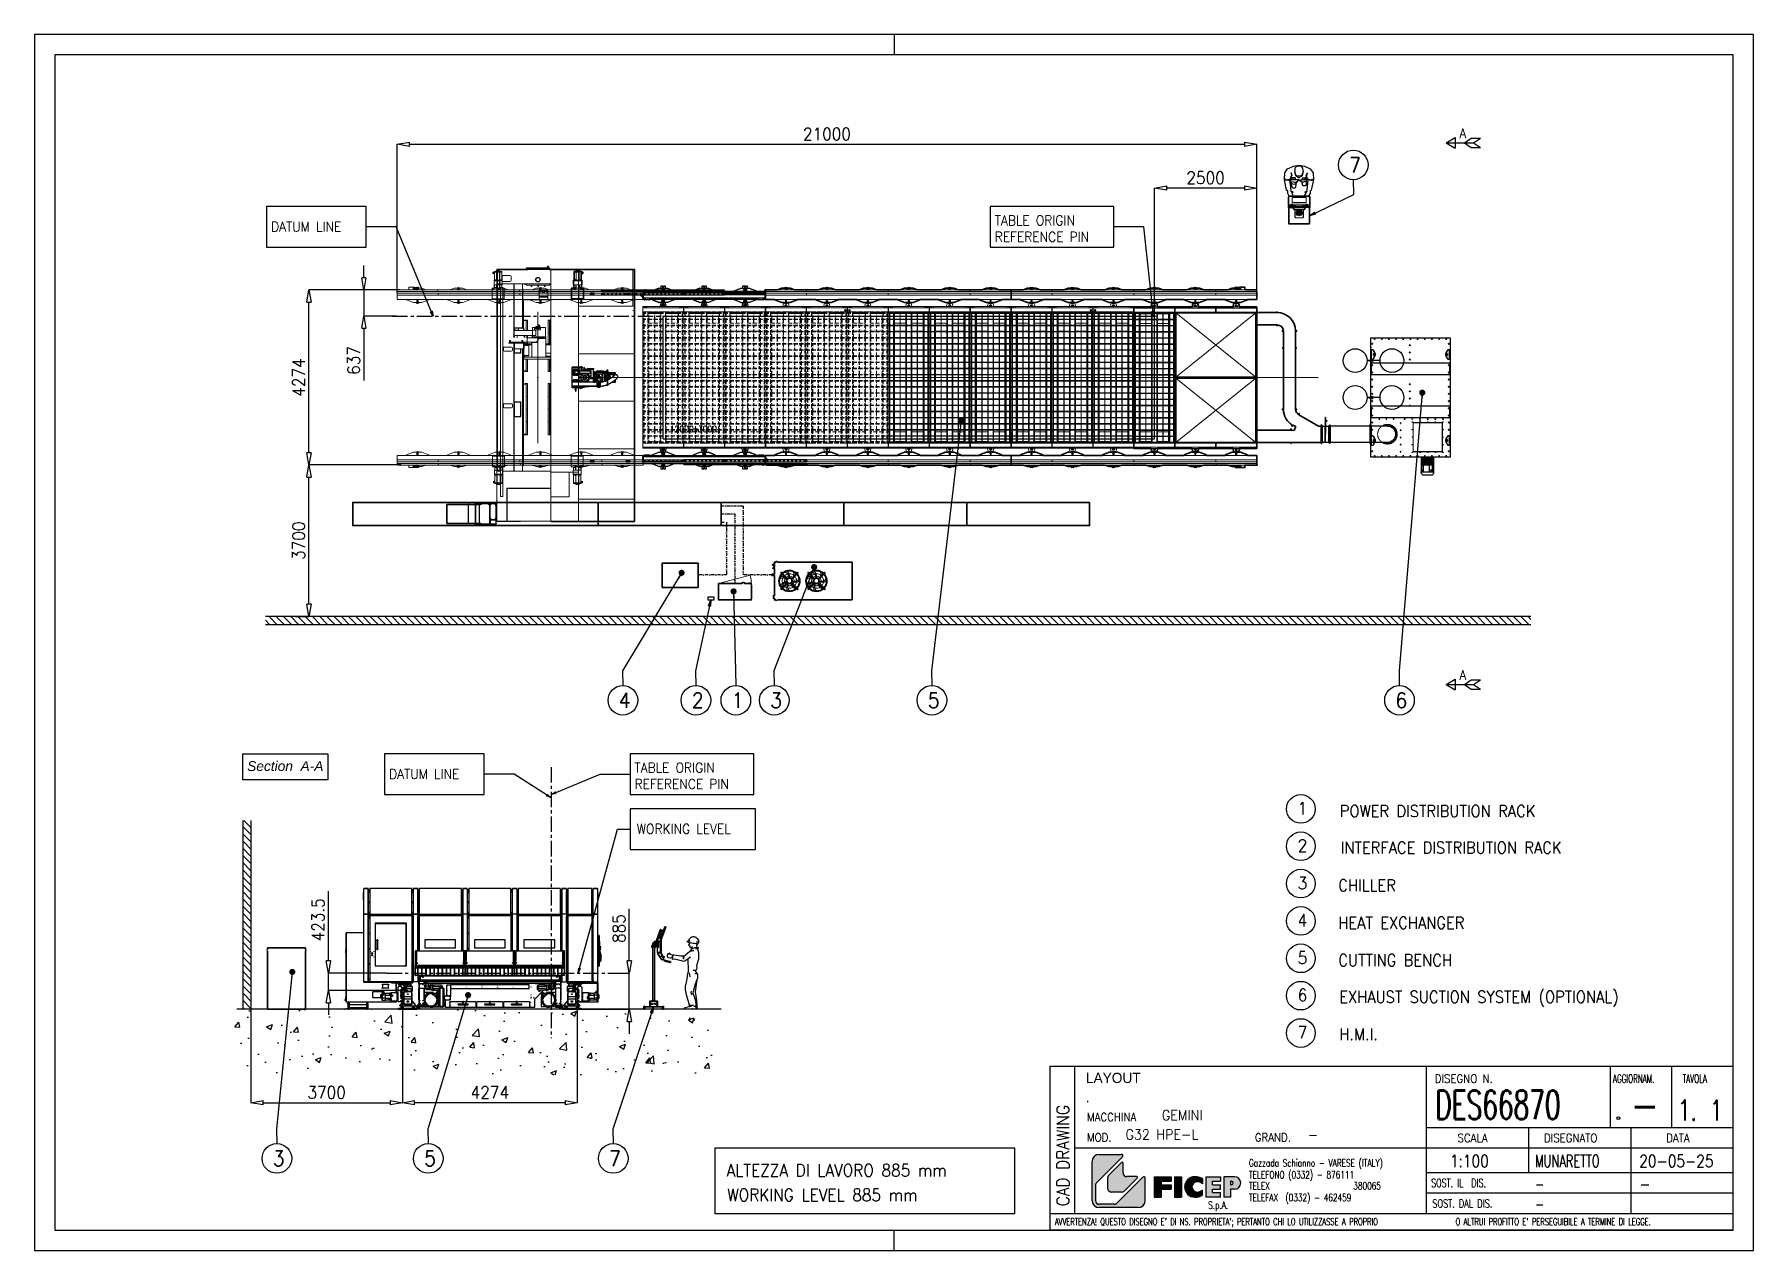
# Model space of a CAD drawing. Extents: x 28911 to 70911, y -59 to 29641.
import ezdxf
from ezdxf.lldxf.tags import DXFTag

# ---------------------------------------------------------------- set-up
doc = ezdxf.new("R2010")
doc.units = 0
doc.header["$LTSCALE"] = 300
doc.header["$MEASUREMENT"] = 0
for name, pattern in [('553_Civil-Base$0$DASHDOT2', [0.5, 0.25, -0.125, 0, -0.125]), ('CENTRO', [2, 1.25, -0.25, 0.25, -0.25]), ('CENTRO2', [1.125, 0.75, -0.125, 0.125, -0.125]), ('CONTINUA', [0]), ('HIDDEN', [0.375, 0.25, -0.125])]:
    doc.linetypes.add(name, pattern=pattern)
for name, color, linetype in [('.', 6, 'Continuous'), ('00', 2, 'Continuous'), ('4', 8, 'Continuous'), ('6', 3, 'Continuous'), ('ASSI', 254, 'CENTRO'), ('CARTIGLIO', 7, 'Continuous'), ('CONTORNO', 3, 'Continuous'), ('ddim', 7, 'Continuous'), ('OPERAI_dwg', 7, 'Continuous'), ('QUOTE', 7, 'Continuous'), ('TESTO', 3, 'Continuous')]:
    doc.layers.add(name, color=color, linetype=linetype)
for name, color, linetype, lineweight in [('20 CENTERLINE 0.05', 6, 'CENTER', 9), ('21 CONTINUA 0.05', 6, 'Continuous', 9), ('22 CONTINUA 0.18', 3, 'Continuous', 18), ('23 CONTINUA 0.35', 4, 'Continuous', 35), ('31 NASCOSTA 0.18', 3, 'HIDDEN', 18)]:
    doc.layers.add(name, color=color, linetype=linetype, lineweight=lineweight)
doc.styles.get("Standard").update_dxf_attribs({"font": 'STANDARD'})
doc.styles.add('TXT', font='TXT')
tags = doc.linetypes.add('CENTER', pattern=[2, 1.25, -0.25, 0.25, -0.25]).pattern_tags.tags
tags[10:11] = [DXFTag(74, 4), DXFTag(75, 0), DXFTag(340, '0'), DXFTag(46, 1.0), DXFTag(50, 0.0), DXFTag(44, 0.0), DXFTag(45, 0.0)]
tags[8:9] = [DXFTag(74, 4), DXFTag(75, 0), DXFTag(340, '0'), DXFTag(46, 1.0), DXFTag(50, 0.0), DXFTag(44, 0.0), DXFTag(45, 0.0)]
tags[6:7] = [DXFTag(74, 4), DXFTag(75, 0), DXFTag(340, '0'), DXFTag(46, 1.0), DXFTag(50, 0.0), DXFTag(44, 0.0), DXFTag(45, 0.0)]
tags[4:5] = [DXFTag(74, 4), DXFTag(75, 0), DXFTag(340, '0'), DXFTag(46, 1.0), DXFTag(50, 0.0), DXFTag(44, 0.0), DXFTag(45, 0.0)]
tags = doc.linetypes.add('DOT2', pattern=[0.635, 0, -0.635]).pattern_tags.tags
tags[6:7] = [DXFTag(74, 4), DXFTag(75, 0), DXFTag(340, '0'), DXFTag(46, 1.0), DXFTag(50, 0.0), DXFTag(44, 0.0), DXFTag(45, 0.0)]
tags[4:5] = [DXFTag(74, 4), DXFTag(75, 0), DXFTag(340, '0'), DXFTag(46, 1.0), DXFTag(50, 0.0), DXFTag(44, 0.0), DXFTag(45, 0.0)]
tags = doc.linetypes.add('NASCOSTA', pattern=[0.375, 0.25, -0.125]).pattern_tags.tags
tags[6:7] = [DXFTag(74, 4), DXFTag(75, 0), DXFTag(340, '0'), DXFTag(46, 1.0), DXFTag(50, 0.0), DXFTag(44, 0.0), DXFTag(45, 0.0)]
tags[4:5] = [DXFTag(74, 4), DXFTag(75, 0), DXFTag(340, '0'), DXFTag(46, 1.0), DXFTag(50, 0.0), DXFTag(44, 0.0), DXFTag(45, 0.0)]
doc.dimstyles.new('sc1a100', dxfattribs={"dimscale": 100, "dimtxt": 3, "dimasz": 3, "dimexe": 0, "dimexo": 0, "dimgap": 1, "dimtad": 1, "dimzin": 12, "dimdsep": 46, "dimtxsty": 'Standard', "dimblk": 'CLOSEDBLANK', "dimcen": 1, "dimclrd": 253, "dimclre": 253, "dimclrt": 2, "dimadec": 0, "dimazin": 3, "dimtfac": 1, "dimtmove": 0, "dimatfit": 1, "dimldrblk": 'CLOSEDBLANK', "dimfxl": 1, "dimtolj": 1, "dimtzin": 0, "dimarcsym": 0})
doc.dimstyles.new('sc1a100$0', dxfattribs={"dimscale": 100, "dimtxt": 3, "dimasz": 3, "dimexe": 0, "dimexo": 0, "dimgap": 1, "dimtad": 1, "dimzin": 12, "dimdsep": 46, "dimtxsty": 'Standard', "dimblk": 'CLOSEDBLANK', "dimcen": 1, "dimclrd": 253, "dimclre": 253, "dimclrt": 2, "dimadec": 0, "dimazin": 3, "dimtfac": 1, "dimtmove": 0, "dimatfit": 1, "dimldrblk": 'CLOSEDBLANK', "dimfxl": 1, "dimtolj": 1, "dimtzin": 0, "dimarcsym": 0})
doc.dimstyles.new('sc1a40', dxfattribs={"dimscale": 40, "dimtxt": 3, "dimasz": 3, "dimexe": 0, "dimexo": 0, "dimgap": 1, "dimtad": 1, "dimzin": 12, "dimdsep": 46, "dimtxsty": 'Standard', "dimblk": 'CLOSEDBLANK', "dimcen": 1, "dimclrd": 253, "dimclre": 253, "dimclrt": 2, "dimadec": 0, "dimazin": 3, "dimtfac": 1, "dimtmove": 0, "dimatfit": 1, "dimldrblk": 'CLOSEDBLANK', "dimfxl": 1, "dimtolj": 1, "dimtzin": 0, "dimarcsym": 0})
doc.dimstyles.new('sc1a50_pollici', dxfattribs={"dimscale": 50, "dimtxt": 3, "dimasz": 3, "dimexe": 0, "dimexo": 0, "dimgap": 1, "dimtad": 1, "dimzin": 12, "dimdsep": 46, "dimtxsty": 'Standard', "dimblk": 'CLOSEDBLANK', "dimcen": 1, "dimclrd": 253, "dimclre": 253, "dimclrt": 2, "dimadec": 0, "dimazin": 3, "dimtfac": 1, "dimtmove": 0, "dimatfit": 1, "dimldrblk": 'CLOSEDBLANK', "dimfxl": 1, "dimtolj": 1, "dimtzin": 0, "dimarcsym": 0})

msp = doc.modelspace()

# ---------------------------------------------------------------- texts
at = {"color": 7, "linetype": 'Continuous'}
msp.add_text('WORKING LEVEL', height=240, dxfattribs=at).set_placement((43628.557, 10120.252))
at = {"color": 7}
for s, insert, char_height, attachment_point in [('{\\H0.8x;TABLE ORIGIN\\PREFERENCE PIN}', (52373.225, 25217.638), 300, 1), ('DATUM LINE', (34694.537, 24825.422), 240, 7), ('{\\H0.8x;TABLE ORIGIN\\PREFERENCE PIN}', (43572.013, 11853.911), 300, 1), ('DATUM LINE', (37577.438, 11461.696), 240, 7)]:
    msp.add_mtext(s, dxfattribs=dict(at, insert=insert, char_height=char_height, attachment_point=attachment_point))
at = {"layer": '00', "color": 2}
for s, p in [('ALTEZZA DI LAVORO 885 mm', (45822.508, 1751.153)), ('WORKING LEVEL 885 mm', (45834.792, 1151.808))]:
    msp.add_text(s, height=300, dxfattribs=at).set_placement(p)
at = {"layer": '6', "color": 3}
for s, p in [('7', (61031.468, 26267.583)), ('4', (43186.769, 13194.458)), ('2', (44971.023, 13194.458)), ('1', (45946.548, 13194.458)), ('3', (46886.252, 13194.458)), ('5', (50737.317, 13194.458)), ('6', (62159.584, 13194.458)), ('3', (34733.871, 2006.251)), ('5', (38433.354, 2006.251)), ('7', (42952.393, 2006.251))]:
    msp.add_text(s, height=371.25, dxfattribs=at).set_placement(p)
at = {"layer": '6', "ltscale": 10}
for s, p in [('1', (59772.728, 10591.948)), ('2', (59772.728, 9679.722)), ('3', (59772.728, 8767.497)), ('4', (59772.728, 7855.271)), ('5', (59772.728, 6943.046)), ('6', (59772.728, 6030.82)), ('7', (59772.728, 5118.595))]:
    msp.add_text(s, height=300, dxfattribs=at).set_placement(p)
at = {"layer": 'CARTIGLIO', "color": 7, "style": 'TXT'}
for s, p in [('LAYOUT', (54599.698, 4032.848)), ('.', (54599.698, 3562.848))]:
    msp.add_text(s, height=250, dxfattribs=at).set_placement(p)
at = {"layer": 'CARTIGLIO', "color": 8}
for s, p in [('DISEGNO N.', (63122.019, 4040.072)), ('MACCHINA', (54626.726, 3102.442)), ('MOD.', (54625.136, 2605.622)), ('GRAND.', (58725.935, 2605.622))]:
    msp.add_text(s, height=200, dxfattribs=at).set_placement(p)
for s, height, width, p in [('AGGIORNAM.', 200, 0.7, (67475.492, 4040.276)), ('TAVOLA', 200, 0.7, (69175.492, 4040.276)), ('Gazzada Schianno - VARESE (ITALY)', 180, 0.8, (58581.607, 1991.055)), ('TELEFONO (0332) - 876111', 180, 0.8, (58581.607, 1704.545)), ('TELEX', 180, 0.8, (58581.607, 1432.36)), ('TELEFAX  (0332) - 462459', 180, 0.8, (58581.607, 1145.85)), ('380065', 180, 0.8, (61131.548, 1432.36)), ('AVVERTENZA! QUESTO DISEGNO E%%039 DI NS. PROPRIETA%%039; PERTANTO CHI LO UTILIZZASSE A PROPRIO', 170, 0.75, (53841.648, 564.189)), ('O ALTRUI PROFITTO E%%039 PERSEGUIBILE A TERMINE DI LEGGE.', 170, 0.75, (63631.52, 562.564))]:
    msp.add_text(s, height=height, dxfattribs=dict(at, width=width)).set_placement(p)
at = {"layer": 'CARTIGLIO', "color": 12}
for s, height, width, p in [('DES66870', 700, 0.7, (63134.914, 3153.473)), ('1.', 500, 0.8, (69056.052, 3121.632)), ('1', 500, 0.8, (69843.458, 3114.909))]:
    msp.add_text(s, height=height, dxfattribs=dict(at, width=width)).set_placement(p)
at = {"layer": 'CARTIGLIO', "color": 2}
msp.add_text('CAD DRAWING', height=300, rotation=90, dxfattribs=at).set_placement((54186.936, 1025.524))
msp.add_text('GEMINI', height=250, dxfattribs=at).set_placement((56455.115, 3122.551))
at = {"layer": 'CARTIGLIO', "color": 12}
msp.add_text('-', height=700, dxfattribs=at).set_placement((67898.951, 3141.803))
at = {"layer": 'CARTIGLIO', "color": 3}
for s, p in [('G32 HPE-L', (55567.251, 2651.41)), ('-', (60019.361, 2642.41))]:
    msp.add_text(s, height=250, dxfattribs=at).set_placement(p)
at = {"layer": 'CARTIGLIO', "color": 254}
for s, p in [('SCALA', (63678.454, 2590.973)), ('DISEGNATO', (65790.141, 2590.973)), ('DATA', (68776.9, 2590.973))]:
    msp.add_text(s, height=200, dxfattribs=at).set_placement(p)
at = {"layer": 'CARTIGLIO', "color": 2}
for s, width, p in [('1:100', 0.9, (63493.171, 1978.939)), ('MUNARETTO', 0.75, (65568.171, 1978.939)), ('20-05-25', 0.9, (68118.171, 1978.939)), ('-', 0.75, (65568.171, 1419.213)), ('-', 0.9, (68118.171, 1419.213)), ('-', 0.75, (65568.171, 928.939))]:
    msp.add_text(s, height=300, dxfattribs=dict(at, width=width)).set_placement(p)
at = {"layer": 'CARTIGLIO', "color": 254}
for s, width, p in [('SOST. IL  DIS. ', 0.78, (63033.791, 1492.466)), ('SOST. DAL DIS. ', 0.8, (63061.3, 990.973))]:
    msp.add_text(s, height=200, dxfattribs=dict(at, width=width)).set_placement(p)
at = {"layer": 'CARTIGLIO', "color": 7, "width": 0.8}
msp.add_text('S.p.A.', height=180, dxfattribs=at).set_placement((57586.482, 962.282))
at = {"layer": 'CONTORNO', "insert": (34109.781, 11893.025), "char_height": 240, "width": 2147.8027, "attachment_point": 1}
msp.add_mtext('{\\fArial|b0|i1|c0|p34;Section  A-A}', dxfattribs=at)
at = {"layer": 'QUOTE', "color": 12}
for p in [(63721.969, 27105.429), (63721.969, 13878.764)]:
    msp.add_text('A', height=240, dxfattribs=at).set_placement(p)
at = {"layer": 'TESTO', "color": 3}
for s, p in [('POWER DISTRIBUTION RACK', (60802.205, 10531.07)), ('INTERFACE DISTRIBUTION RACK ', (60824.149, 9637.963)), ('CHILLER', (60765.484, 8714.821)), ('HEAT EXCHANGER', (60765.484, 7802.595)), ('CUTTING BENCH', (60765.484, 6890.37)), ('EXHAUST SUCTION SYSTEM (OPTIONAL)', (60786.939, 5992.955)), ('H.M.I.', (60786.939, 5080.73))]:
    msp.add_text(s, height=288, dxfattribs=at).set_placement(p)

# ---------------------------------------------------------------- blocks, each defined once
blk = doc.blocks.new('A$C9bda57df')
at = {"layer": 'CONTORNO', "color": 4, "linetype": 'Continuous'}
for p, q in [((0, 0), (-129, -224)), ((0, 0), (129, -224)), ((0, 0), (0, -672)), ((129, -224), (-129, -224)), ((0, -448), (-112, -616)), ((-112, -616), (-112, -840)), ((0, -672), (-112, -840)), ((0, -448), (112, -616)), ((0, -672), (112, -840)), ((112, -616), (112, -840))]:
    blk.add_line(p, q, dxfattribs=at)
blk = doc.blocks.new('A$C714e681e')
at = {"color": 7, "linetype": 'Continuous', "lineweight": 25}
for p, q in [((-1020, 2323), (-1020, 2946)), ((-1020, 2946), (-1020, 2946)), ((-1020, 2946), (-1020, 2946)), ((-1020, 2946), (-1020, 2946)), ((-1020, 2946), (-1020, 2946)), ((-913, 2948), (-1018, 2948)), ((-1018, 2947), (-913, 2947)), ((-913, 2947), (-913, 2948)), ((-911, 2946), (-910, 2946)), ((-910, 2946), (-910, 2946)), ((-910, 2323), (-910, 2946)), ((-910, 2946), (-910, 2946)), ((-875, 2948), (-873, 2948)), ((-875, 2947), (-875, 2948)), ((-875, 2947), (-875, 2321)), ((152, 2949), (-873, 2949)), ((-873, 2949), (-873, 2948)), ((-873, 2948), (-873, 2948)), ((152, 2949), (152, 2948)), ((153, 2948), (155, 2948)), ((153, 2948), (153, 2948)), ((155, 2948), (155, 2947)), ((155, 2321), (155, 2947)), ((190, 2946), (190, 2946)), ((190, 2946), (190, 2323)), ((192, 2948), (297, 2948)), ((297, 2948), (192, 2948)), ((300, 2946), (300, 2946)), ((300, 2946), (300, 2323)), ((335, 2948), (336, 2948)), ((335, 2947), (335, 2948)), ((335, 2947), (335, 2322)), ((1362, 2949), (337, 2949)), ((337, 2949), (337, 2949)), ((1362, 2949), (1362, 2949)), ((1363, 2948), (1365, 2948)), ((1365, 2948), (1365, 2947)), ((1365, 2322), (1365, 2947)), ((1400, 2946), (1400, 2946)), ((1400, 2946), (1400, 2323)), ((1402, 2948), (1507, 2948)), ((1507, 2948), (1402, 2948)), ((1510, 2946), (1510, 2946)), ((1510, 2946), (1510, 2323)), ((1545, 2948), (1546, 2948)), ((1545, 2947), (1545, 2948)), ((1545, 2947), (1545, 2322)), ((2572, 2949), (1547, 2949)), ((1547, 2949), (1547, 2949)), ((2572, 2949), (2572, 2949)), ((2573, 2948), (2575, 2948)), ((2575, 2948), (2575, 2947)), ((2575, 2322), (2575, 2947)), ((2610, 2946), (2610, 2946)), ((2610, 2946), (2610, 2323)), ((2612, 2948), (2717, 2948)), ((2717, 2948), (2612, 2948)), ((2720, 2946), (2720, 2946)), ((2720, 2946), (2720, 2323)), ((2755, 2948), (2756, 2948)), ((2755, 2947), (2755, 2948)), ((2755, 2947), (2755, 2322)), ((3782, 2949), (2757, 2949)), ((2757, 2949), (2757, 2949)), ((3782, 2949), (3782, 2949)), ((3783, 2948), (3785, 2948)), ((3785, 2948), (3785, 2947)), ((3785, 2322), (3785, 2947)), ((3820, 2946), (3820, 2946)), ((3820, 2946), (3820, 2323)), ((3822, 2948), (3927, 2948)), ((3927, 2948), (3822, 2948)), ((3930, 2946), (3930, 2946)), ((3930, 2946), (3930, 2323)), ((3965, 2948), (3967, 2948)), ((3965, 2947), (3965, 2948)), ((3965, 2947), (3965, 2321)), ((4547, 2949), (3967, 2949)), ((3967, 2949), (3967, 2948)), ((3967, 2948), (3967, 2948)), ((4547, 2949), (4547, 2948)), ((4548, 2948), (4550, 2948)), ((4548, 2948), (4548, 2948)), ((4550, 2948), (4550, 2947)), ((4550, 2321), (4550, 2947)), ((4585, 2946), (4585, 2946)), ((4585, 2323), (4585, 2946)), ((4585, 2946), (4585, 2946)), ((4585, 2946), (4585, 2946)), ((4587, 2947), (4587, 2948)), ((4587, 2948), (4692, 2948)), ((4692, 2947), (4587, 2947)), ((4694, 2946), (4695, 2946)), ((4695, 2323), (4695, 2946)), ((4695, 2946), (4695, 2946)), ((4695, 2946), (4695, 2946)), ((4695, 2946), (4695, 2946)), ((-1020, 2854), (-1023, 2854)), ((-1023, 2843), (-1020, 2843)), ((-1023, 2832), (-1023, 2843)), ((-1023, 2832), (-1020, 2832)), ((-1023, 2827), (-1020, 2827)), ((-1023, 2786), (-1023, 2827)), ((-1023, 2774), (-1020, 2774)), ((-1023, 2773), (-1020, 2773)), ((-1023, 2727), (-1020, 2727)), ((-1023, 2701), (-1023, 2726)), ((-1023, 2700), (-1023, 2701)), ((-1023, 2701), (-1020, 2701)), ((-1023, 2700), (-1020, 2700)), ((-1023, 2696), (-1023, 2700)), ((-1023, 2696), (-1020, 2696)), ((-1023, 2673), (-1020, 2673)), ((-1023, 2586), (-1023, 2583)), ((-1023, 2586), (-1020, 2586)), ((-1023, 2583), (-1020, 2583)), ((-1023, 2583), (-1023, 2523)), ((-1023, 2523), (-1020, 2523)), ((-1023, 2523), (-1023, 2498)), ((-875, 2913), (-910, 2913)), ((-910, 2912), (-875, 2912)), ((-905, 2913), (-905, 2915)), ((-905, 2915), (-900, 2915)), ((-900, 2886), (-905, 2883)), ((-905, 2342), (-905, 2883)), ((-900, 2915), (-900, 2913)), ((-876, 2915), (-900, 2915)), ((-900, 2886), (-876, 2886)), ((-894, 2900), (-894, 2894)), ((-894, 2898), (-893, 2899)), ((-894, 2863), (-894, 2857)), ((-894, 2861), (-890, 2862)), ((-890, 2855), (-894, 2856)), ((-894, 2613), (-890, 2615)), ((-894, 2615), (-894, 2610)), ((-890, 2607), (-894, 2608)), ((-893, 2899), (-888, 2899)), ((-888, 2893), (-893, 2893)), ((-890, 2862), (-887, 2861)), ((-887, 2856), (-890, 2855)), ((-890, 2615), (-887, 2613)), ((-887, 2608), (-890, 2607)), ((-888, 2899), (-887, 2898)), ((-887, 2894), (-887, 2900)), ((-887, 2857), (-887, 2863)), ((-887, 2610), (-887, 2615)), ((-876, 2913), (-875, 2913)), ((180, 2915), (155, 2915)), ((155, 2913), (155, 2913)), ((189, 2913), (155, 2913)), ((155, 2912), (189, 2912)), ((155, 2886), (180, 2886)), ((166, 2900), (166, 2894)), ((166, 2898), (167, 2899)), ((166, 2863), (166, 2857)), ((166, 2861), (170, 2862)), ((170, 2855), (166, 2856)), ((166, 2615), (166, 2610)), ((166, 2613), (170, 2615)), ((170, 2607), (166, 2608)), ((167, 2899), (172, 2899)), ((172, 2893), (167, 2893)), ((170, 2862), (173, 2861)), ((173, 2856), (170, 2855)), ((170, 2615), (173, 2613)), ((173, 2608), (170, 2607)), ((172, 2899), (173, 2898)), ((173, 2894), (173, 2900)), ((173, 2857), (173, 2863)), ((173, 2610), (173, 2615)), ((180, 2913), (180, 2915)), ((180, 2915), (185, 2915)), ((185, 2883), (180, 2886)), ((185, 2915), (185, 2913)), ((185, 2883), (185, 2342)), ((335, 2913), (300, 2913)), ((300, 2912), (335, 2912)), ((305, 2913), (305, 2915)), ((305, 2915), (310, 2915)), ((310, 2887), (305, 2883)), ((305, 2342), (305, 2883)), ((310, 2915), (310, 2913)), ((334, 2915), (310, 2915)), ((310, 2887), (334, 2887)), ((316, 2900), (316, 2894)), ((316, 2898), (317, 2899)), ((316, 2863), (316, 2857)), ((316, 2861), (320, 2862)), ((316, 2615), (316, 2610)), ((316, 2613), (320, 2615)), ((317, 2899), (322, 2899)), ((322, 2893), (317, 2893)), ((319, 2855), (317, 2856)), ((319, 2607), (317, 2608)), ((320, 2862), (323, 2861)), ((322, 2856), (320, 2855)), ((320, 2615), (323, 2613)), ((322, 2608), (320, 2607)), ((322, 2899), (323, 2898)), ((323, 2894), (323, 2900)), ((323, 2857), (323, 2863)), ((323, 2610), (323, 2615)), ((334, 2913), (335, 2913)), ((1390, 2915), (1365, 2915)), ((1399, 2913), (1365, 2913)), ((1365, 2913), (1365, 2913)), ((1365, 2912), (1399, 2912)), ((1365, 2887), (1390, 2887)), ((1376, 2900), (1376, 2894)), ((1376, 2898), (1377, 2899)), ((1376, 2863), (1376, 2857)), ((1376, 2861), (1380, 2862)), ((1376, 2613), (1380, 2615)), ((1376, 2615), (1376, 2610)), ((1377, 2899), (1382, 2899)), ((1382, 2893), (1377, 2893)), ((1379, 2855), (1377, 2856)), ((1379, 2607), (1377, 2608)), ((1380, 2862), (1383, 2861)), ((1382, 2856), (1380, 2855)), ((1380, 2615), (1383, 2613)), ((1382, 2608), (1380, 2607)), ((1382, 2899), (1383, 2898)), ((1383, 2894), (1383, 2900)), ((1383, 2857), (1383, 2863)), ((1383, 2610), (1383, 2615)), ((1390, 2913), (1390, 2915)), ((1390, 2915), (1395, 2915)), ((1395, 2883), (1390, 2887)), ((1395, 2915), (1395, 2913)), ((1395, 2883), (1395, 2342)), ((1545, 2913), (1510, 2913)), ((1510, 2912), (1545, 2912)), ((1515, 2913), (1515, 2915)), ((1515, 2915), (1520, 2915)), ((1520, 2887), (1515, 2883)), ((1515, 2342), (1515, 2883)), ((1520, 2915), (1520, 2913)), ((1544, 2915), (1520, 2915)), ((1520, 2887), (1544, 2887)), ((1526, 2900), (1526, 2894)), ((1526, 2898), (1527, 2899)), ((1526, 2863), (1526, 2857)), ((1526, 2861), (1530, 2862)), ((1526, 2613), (1530, 2615)), ((1526, 2615), (1526, 2610)), ((1527, 2899), (1532, 2899)), ((1532, 2893), (1527, 2893)), ((1529, 2855), (1527, 2856)), ((1529, 2607), (1527, 2608)), ((1530, 2862), (1533, 2861)), ((1532, 2856), (1530, 2855)), ((1530, 2615), (1533, 2613)), ((1532, 2608), (1530, 2607)), ((1532, 2899), (1533, 2898)), ((1533, 2894), (1533, 2900)), ((1533, 2857), (1533, 2863)), ((1533, 2610), (1533, 2615)), ((1544, 2913), (1545, 2913)), ((2600, 2915), (2575, 2915)), ((2609, 2913), (2575, 2913)), ((2575, 2913), (2575, 2913)), ((2575, 2912), (2609, 2912)), ((2575, 2887), (2600, 2887)), ((2586, 2900), (2586, 2894)), ((2586, 2898), (2587, 2899)), ((2586, 2863), (2586, 2857)), ((2586, 2861), (2590, 2862)), ((2586, 2613), (2590, 2615)), ((2586, 2615), (2586, 2610)), ((2587, 2899), (2592, 2899)), ((2592, 2893), (2587, 2893)), ((2589, 2855), (2587, 2856)), ((2589, 2607), (2587, 2608)), ((2590, 2862), (2593, 2861)), ((2592, 2856), (2590, 2855)), ((2590, 2615), (2593, 2613)), ((2592, 2608), (2590, 2607)), ((2592, 2899), (2593, 2898)), ((2593, 2894), (2593, 2900)), ((2593, 2857), (2593, 2863)), ((2593, 2610), (2593, 2615)), ((2600, 2913), (2600, 2915)), ((2600, 2915), (2605, 2915)), ((2605, 2883), (2600, 2887)), ((2605, 2915), (2605, 2913)), ((2605, 2883), (2605, 2342)), ((2755, 2913), (2720, 2913)), ((2720, 2912), (2755, 2912)), ((2725, 2913), (2725, 2915)), ((2725, 2915), (2730, 2915)), ((2730, 2887), (2725, 2883)), ((2725, 2342), (2725, 2883)), ((2730, 2915), (2730, 2913)), ((2754, 2915), (2730, 2915)), ((2730, 2887), (2754, 2887)), ((2736, 2900), (2736, 2894)), ((2736, 2898), (2737, 2899)), ((2736, 2863), (2736, 2857)), ((2736, 2861), (2740, 2862)), ((2736, 2613), (2740, 2615)), ((2736, 2615), (2736, 2610)), ((2737, 2899), (2742, 2899)), ((2742, 2893), (2737, 2893)), ((2739, 2855), (2737, 2856)), ((2739, 2607), (2737, 2608)), ((2740, 2862), (2743, 2861)), ((2742, 2856), (2740, 2855)), ((2740, 2615), (2743, 2613)), ((2742, 2608), (2740, 2607)), ((2742, 2899), (2743, 2898)), ((2743, 2894), (2743, 2900)), ((2743, 2857), (2743, 2863)), ((2743, 2610), (2743, 2615)), ((2754, 2913), (2755, 2913)), ((3810, 2915), (3785, 2915)), ((3785, 2913), (3785, 2913)), ((3819, 2913), (3785, 2913)), ((3785, 2912), (3819, 2912)), ((3785, 2887), (3810, 2887)), ((3796, 2900), (3796, 2894)), ((3796, 2898), (3797, 2899)), ((3796, 2863), (3796, 2857)), ((3796, 2861), (3800, 2862)), ((3796, 2615), (3796, 2610)), ((3796, 2613), (3800, 2615)), ((3797, 2899), (3802, 2899)), ((3802, 2893), (3797, 2893)), ((3799, 2855), (3797, 2856)), ((3799, 2607), (3797, 2608)), ((3800, 2862), (3803, 2861)), ((3802, 2856), (3800, 2855)), ((3800, 2615), (3803, 2613)), ((3802, 2608), (3800, 2607)), ((3802, 2899), (3803, 2898)), ((3803, 2894), (3803, 2900)), ((3803, 2857), (3803, 2863)), ((3803, 2610), (3803, 2615)), ((3810, 2913), (3810, 2915)), ((3810, 2915), (3815, 2915)), ((3815, 2883), (3810, 2887)), ((3815, 2915), (3815, 2913)), ((3815, 2883), (3815, 2342)), ((3965, 2913), (3930, 2913)), ((3930, 2912), (3965, 2912)), ((3935, 2913), (3935, 2915)), ((3935, 2915), (3940, 2915)), ((3940, 2886), (3935, 2883)), ((3935, 2342), (3935, 2883)), ((3940, 2915), (3940, 2913)), ((3964, 2915), (3940, 2915)), ((3940, 2886), (3964, 2886)), ((3946, 2900), (3946, 2894)), ((3946, 2898), (3947, 2899)), ((3946, 2863), (3946, 2857)), ((3946, 2861), (3950, 2862)), ((3950, 2855), (3946, 2856)), ((3946, 2615), (3946, 2609)), ((3946, 2613), (3950, 2615)), ((3950, 2607), (3946, 2608)), ((3947, 2899), (3952, 2899)), ((3952, 2893), (3947, 2893)), ((3950, 2862), (3953, 2861)), ((3953, 2856), (3950, 2855)), ((3950, 2615), (3953, 2613)), ((3953, 2608), (3950, 2607)), ((3952, 2899), (3953, 2898)), ((3953, 2894), (3953, 2900)), ((3953, 2857), (3953, 2863)), ((3953, 2609), (3953, 2615)), ((3964, 2913), (3965, 2913)), ((4575, 2915), (4550, 2915)), ((4550, 2913), (4585, 2913)), ((4550, 2913), (4550, 2913)), ((4585, 2912), (4550, 2912)), ((4550, 2886), (4575, 2886)), ((4561, 2894), (4561, 2900)), ((4561, 2898), (4562, 2899)), ((4561, 2863), (4561, 2857)), ((4561, 2861), (4565, 2862)), ((4565, 2855), (4561, 2856)), ((4561, 2613), (4565, 2615)), ((4561, 2615), (4561, 2609)), ((4565, 2607), (4561, 2608)), ((4562, 2899), (4567, 2899)), ((4567, 2893), (4562, 2893)), ((4565, 2862), (4568, 2861)), ((4568, 2856), (4565, 2855)), ((4565, 2615), (4568, 2613)), ((4568, 2608), (4565, 2607)), ((4567, 2899), (4568, 2898)), ((4568, 2900), (4568, 2894)), ((4568, 2857), (4568, 2863)), ((4568, 2609), (4568, 2615)), ((4575, 2913), (4575, 2915)), ((4575, 2915), (4580, 2915)), ((4580, 2883), (4575, 2886)), ((4580, 2915), (4580, 2913)), ((4580, 2883), (4580, 2342)), ((4698, 2854), (4695, 2854)), ((4698, 2854), (4695, 2854)), ((4698, 2832), (4695, 2832)), ((4698, 2673), (4695, 2673)), ((4698, 2586), (4695, 2586)), ((4698, 2583), (4695, 2583)), ((4698, 2832), (4698, 2696)), ((-1023, 2498), (-1020, 2498)), ((-1023, 2477), (-1020, 2477)), ((-1023, 2403), (-1020, 2403)), ((-1020, 2323), (-1018, 2323)), ((-1020, 671), (-1020, 2323)), ((-913, 2325), (-1018, 2325)), ((-1018, 2323), (-913, 2323)), ((-913, 2323), (-913, 2325)), ((-910, 671), (-910, 2323)), ((-905, 2314), (-910, 2314)), ((-905, 2314), (-910, 2314)), ((-910, 2311), (-905, 2311)), ((-905, 2309), (-910, 2309)), ((-910, 2303), (-905, 2303)), ((-905, 2301), (-910, 2301)), ((-910, 2298), (-905, 2298)), ((-910, 2298), (-905, 2298)), ((-905, 2342), (-900, 2338)), ((-905, 2340), (-905, 2342)), ((-900, 2337), (-905, 2340)), ((-905, 2314), (-905, 2311)), ((-905, 2314), (-905, 2314)), ((-903, 2313), (-905, 2313)), ((-905, 2311), (-905, 2309)), ((-905, 2309), (-905, 2303)), ((-905, 2303), (-905, 2301)), ((-905, 2301), (-905, 2298)), ((-903, 2299), (-905, 2299)), ((-905, 2298), (-905, 2298)), ((-900, 2268), (-905, 2264)), ((-905, 676), (-905, 2264)), ((-898, 2314), (-903, 2314)), ((-903, 2314), (-898, 2314)), ((-903, 2314), (-903, 2311)), ((-903, 2314), (-903, 2314)), ((-898, 2311), (-903, 2311)), ((-903, 2311), (-903, 2309)), ((-903, 2309), (-898, 2309)), ((-903, 2309), (-903, 2303)), ((-898, 2303), (-903, 2303)), ((-903, 2303), (-903, 2301)), ((-903, 2301), (-898, 2301)), ((-903, 2301), (-903, 2298)), ((-903, 2298), (-898, 2298)), ((-898, 2298), (-903, 2298)), ((-903, 2298), (-903, 2298)), ((-876, 2338), (-900, 2338)), ((-900, 2338), (-900, 2337)), ((-876, 2337), (-900, 2337)), ((-900, 2268), (-876, 2268)), ((-898, 2314), (-898, 2311)), ((-898, 2314), (-898, 2314)), ((-897, 2313), (-898, 2313)), ((-898, 2311), (-898, 2309)), ((-898, 2309), (-898, 2303)), ((-898, 2303), (-898, 2301)), ((-898, 2301), (-898, 2298)), ((-897, 2299), (-898, 2299)), ((-898, 2298), (-898, 2298)), ((-895, 2311), (-895, 2301)), ((-873, 2309), (-895, 2309)), ((-887, 2308), (-895, 2308)), ((-895, 2303), (-887, 2303)), ((-894, 2368), (-894, 2362)), ((-894, 2366), (-890, 2367)), ((-890, 2360), (-894, 2361)), ((-894, 2327), (-894, 2322)), ((-894, 2325), (-893, 2326)), ((-894, 2290), (-893, 2291)), ((-894, 2290), (-894, 2282)), ((-893, 2282), (-894, 2283)), ((-894, 2234), (-890, 2236)), ((-894, 2235), (-894, 2227)), ((-890, 2226), (-894, 2228)), ((-893, 2326), (-888, 2326)), ((-888, 2320), (-893, 2320)), ((-893, 2291), (-888, 2291)), ((-888, 2282), (-893, 2282)), ((-890, 2367), (-887, 2366)), ((-887, 2361), (-890, 2360)), ((-890, 2236), (-887, 2234)), ((-887, 2228), (-890, 2226)), ((-888, 2326), (-887, 2325)), ((-888, 2291), (-887, 2290)), ((-887, 2283), (-888, 2282)), ((-887, 2362), (-887, 2368)), ((-887, 2322), (-887, 2327)), ((-872, 2308), (-887, 2308)), ((-887, 2303), (-872, 2303)), ((-887, 2282), (-887, 2290)), ((-887, 2227), (-887, 2235)), ((-876, 2337), (-875, 2337)), ((-875, 2268), (-876, 2268)), ((-875, 2321), (-873, 2321)), ((-875, 2321), (-875, 2319)), ((-875, 2321), (-875, 2321)), ((-875, 2319), (-873, 2319)), ((-875, 2294), (-875, 2291)), ((-873, 2294), (-875, 2294)), ((-875, 2291), (-875, 673)), ((-873, 2291), (-875, 2291)), ((-873, 2323), (-873, 2319)), ((-873, 2321), (-873, 2319)), ((-873, 2321), (-873, 2321)), ((-873, 2319), (152, 2319)), ((-873, 2312), (-873, 2308)), ((-872, 2312), (-873, 2312)), ((-873, 2303), (-873, 2294)), ((-873, 2291), (-873, 2294)), ((-873, 2294), (152, 2294)), ((-873, 2291), (-873, 2294)), ((-873, 2294), (-873, 2294)), ((152, 2315), (-872, 2315)), ((-872, 2315), (-872, 2313)), ((-867, 2313), (-872, 2313)), ((-872, 2299), (-872, 2313)), ((-867, 2299), (-872, 2299)), ((-872, 2299), (-872, 2296)), ((152, 2296), (-872, 2296)), ((-868, 2316), (-869, 2315)), ((-868, 2319), (-868, 2316)), ((147, 2316), (-868, 2316)), ((-867, 2313), (-867, 2299)), ((-867, 2313), (147, 2313)), ((-867, 2299), (147, 2299)), ((20, 2100), (-741, 2100)), ((147, 2316), (147, 2319)), ((148, 2315), (147, 2316)), ((147, 2299), (147, 2313)), ((147, 2313), (152, 2313)), ((147, 2299), (152, 2299)), ((152, 2323), (152, 2319)), ((152, 2315), (152, 2313)), ((152, 2313), (152, 2299)), ((152, 2294), (152, 2312)), ((152, 2312), (152, 2312)), ((189, 2309), (152, 2309)), ((189, 2308), (152, 2308)), ((152, 2299), (152, 2296)), ((152, 2294), (152, 2291)), ((152, 2294), (152, 2294)), ((155, 2291), (152, 2291)), ((155, 2321), (153, 2321)), ((153, 2319), (153, 2321)), ((153, 2321), (153, 2321)), ((155, 2319), (153, 2319)), ((153, 2294), (153, 2291)), ((153, 2294), (155, 2294)), ((180, 2338), (155, 2338)), ((155, 2337), (155, 2337)), ((180, 2337), (155, 2337)), ((155, 2319), (155, 2321)), ((155, 2321), (155, 2321)), ((155, 2294), (155, 2291)), ((155, 2291), (155, 673)), ((155, 2268), (155, 2268)), ((155, 2268), (180, 2268)), ((166, 2368), (166, 2362)), ((166, 2366), (170, 2367)), ((170, 2360), (166, 2361)), ((166, 2327), (166, 2322)), ((166, 2325), (167, 2326)), ((166, 2290), (167, 2291)), ((166, 2282), (166, 2290)), ((167, 2282), (166, 2283)), ((166, 2234), (170, 2236)), ((166, 2235), (166, 2227)), ((170, 2226), (166, 2228)), ((167, 2326), (172, 2326)), ((172, 2320), (167, 2320)), ((167, 2291), (172, 2291)), ((172, 2282), (167, 2282)), ((170, 2367), (173, 2366)), ((173, 2361), (170, 2360)), ((170, 2236), (173, 2234)), ((173, 2228), (170, 2226)), ((172, 2326), (173, 2325)), ((172, 2291), (173, 2290)), ((173, 2283), (172, 2282)), ((173, 2362), (173, 2368)), ((173, 2322), (173, 2327)), ((173, 2290), (173, 2282)), ((173, 2227), (173, 2235)), ((180, 2338), (185, 2342)), ((185, 2340), (180, 2337)), ((180, 2337), (180, 2338)), ((185, 2264), (180, 2268)), ((185, 2342), (185, 2340)), ((185, 2264), (185, 676)), ((189, 2308), (190, 2308)), ((190, 2323), (190, 668)), ((190, 2323), (192, 2323)), ((190, 2308), (190, 2308)), ((297, 2324), (192, 2324)), ((297, 2323), (192, 2323)), ((192, 2323), (297, 2323)), ((244, 2323), (244, 2323)), ((246, 2323), (246, 2323)), ((297, 2323), (300, 2323)), ((300, 2323), (300, 1432)), ((305, 2314), (300, 2314)), ((305, 2314), (300, 2314)), ((300, 2311), (305, 2311)), ((305, 2309), (300, 2309)), ((300, 2303), (305, 2303)), ((305, 2301), (300, 2301)), ((300, 2298), (305, 2298)), ((300, 2298), (305, 2298)), ((305, 2342), (310, 2339)), ((305, 2341), (305, 2342)), ((310, 2337), (305, 2341)), ((305, 2314), (305, 2311)), ((305, 2314), (305, 2314)), ((307, 2313), (305, 2313)), ((305, 2311), (305, 2309)), ((305, 2309), (305, 2303)), ((305, 2303), (305, 2301)), ((305, 2301), (305, 2298)), ((307, 2299), (305, 2299)), ((305, 2298), (305, 2298)), ((310, 2268), (305, 2264)), ((305, 1432), (305, 2264)), ((312, 2314), (307, 2314)), ((307, 2314), (312, 2314)), ((307, 2314), (307, 2311)), ((307, 2314), (307, 2314)), ((312, 2311), (307, 2311)), ((307, 2311), (307, 2309)), ((307, 2309), (312, 2309)), ((307, 2309), (307, 2303)), ((312, 2303), (307, 2303)), ((307, 2303), (307, 2301)), ((307, 2301), (312, 2301)), ((307, 2301), (307, 2298)), ((307, 2298), (312, 2298)), ((312, 2298), (307, 2298)), ((307, 2298), (307, 2298)), ((334, 2339), (310, 2339)), ((310, 2339), (310, 2337)), ((334, 2337), (310, 2337)), ((310, 2268), (334, 2268)), ((312, 2314), (312, 2311)), ((312, 2314), (312, 2314)), ((313, 2313), (312, 2313)), ((312, 2311), (312, 2309)), ((312, 2309), (312, 2303)), ((312, 2303), (312, 2301)), ((312, 2301), (312, 2298)), ((313, 2299), (312, 2299)), ((312, 2298), (312, 2298)), ((315, 2311), (315, 2301)), ((337, 2309), (315, 2309)), ((323, 2308), (315, 2308)), ((315, 2303), (323, 2303)), ((316, 2368), (316, 2362)), ((316, 2366), (320, 2367)), ((316, 2327), (316, 2322)), ((316, 2325), (317, 2326)), ((316, 2290), (317, 2291)), ((316, 2282), (316, 2290)), ((317, 2282), (316, 2283)), ((316, 2234), (320, 2236)), ((316, 2235), (316, 2227)), ((320, 2226), (316, 2228)), ((319, 2360), (317, 2361)), ((317, 2326), (322, 2326)), ((322, 2320), (317, 2320)), ((317, 2291), (322, 2291)), ((322, 2282), (317, 2282)), ((320, 2367), (323, 2366)), ((322, 2361), (320, 2360)), ((320, 2236), (323, 2234)), ((323, 2228), (320, 2226)), ((322, 2326), (323, 2325)), ((322, 2291), (323, 2290)), ((323, 2283), (322, 2282)), ((323, 2362), (323, 2368)), ((323, 2322), (323, 2327)), ((338, 2308), (323, 2308)), ((323, 2303), (338, 2303)), ((323, 2290), (323, 2282)), ((323, 2227), (323, 2235)), ((334, 2337), (335, 2337)), ((335, 2268), (334, 2268)), ((335, 2322), (337, 2322)), ((335, 2322), (335, 2320)), ((335, 2322), (335, 2322)), ((335, 2320), (337, 2320)), ((335, 2294), (335, 2291)), ((337, 2294), (335, 2294)), ((335, 2291), (335, 1432)), ((337, 2291), (335, 2291)), ((337, 2323), (337, 2320)), ((337, 2322), (337, 2320)), ((337, 2322), (337, 2322)), ((337, 2320), (1362, 2320)), ((338, 2312), (337, 2312)), ((337, 2312), (337, 2308)), ((337, 2303), (337, 2294)), ((337, 2294), (1362, 2294)), ((337, 2291), (337, 2294)), ((337, 2291), (337, 2294)), ((337, 2294), (337, 2294)), ((1362, 2315), (338, 2315)), ((338, 2315), (338, 2313)), ((343, 2313), (338, 2313)), ((338, 2299), (338, 2313)), ((343, 2299), (338, 2299)), ((338, 2299), (338, 2296)), ((1362, 2296), (338, 2296)), ((342, 2316), (341, 2315)), ((342, 2320), (342, 2316)), ((1357, 2316), (342, 2316)), ((343, 2313), (343, 2299)), ((343, 2313), (1357, 2313)), ((343, 2299), (1357, 2299)), ((1357, 2316), (1357, 2320)), ((1358, 2315), (1357, 2316)), ((1357, 2299), (1357, 2313)), ((1357, 2313), (1362, 2313)), ((1357, 2299), (1362, 2299)), ((1362, 2323), (1362, 2320)), ((1362, 2315), (1362, 2313)), ((1362, 2313), (1362, 2299)), ((1362, 2294), (1362, 2312)), ((1362, 2312), (1362, 2312)), ((1399, 2309), (1362, 2309)), ((1362, 2308), (1399, 2308)), ((1362, 2299), (1362, 2296)), ((1362, 2294), (1362, 2291)), ((1362, 2294), (1362, 2294)), ((1365, 2291), (1362, 2291)), ((1365, 2322), (1363, 2322)), ((1363, 2320), (1363, 2322)), ((1363, 2322), (1363, 2322)), ((1365, 2320), (1363, 2320)), ((1363, 2294), (1363, 2291)), ((1363, 2294), (1365, 2294)), ((1390, 2339), (1365, 2339)), ((1365, 2337), (1365, 2337)), ((1390, 2337), (1365, 2337)), ((1365, 2320), (1365, 2322)), ((1365, 2322), (1365, 2322)), ((1365, 2294), (1365, 2291)), ((1365, 2291), (1365, 1432)), ((1365, 2268), (1365, 2268)), ((1365, 2268), (1390, 2268)), ((1376, 2368), (1376, 2362)), ((1376, 2366), (1380, 2367)), ((1376, 2327), (1376, 2322)), ((1376, 2325), (1377, 2326)), ((1376, 2290), (1377, 2291)), ((1376, 2290), (1376, 2282)), ((1377, 2282), (1376, 2283)), ((1376, 2234), (1380, 2236)), ((1376, 2235), (1376, 2227)), ((1380, 2226), (1376, 2228)), ((1379, 2360), (1377, 2361)), ((1377, 2326), (1382, 2326)), ((1382, 2320), (1377, 2320)), ((1377, 2291), (1382, 2291)), ((1382, 2282), (1377, 2282)), ((1380, 2367), (1383, 2366)), ((1382, 2361), (1380, 2360)), ((1380, 2236), (1383, 2234)), ((1383, 2228), (1380, 2226)), ((1382, 2326), (1383, 2325)), ((1382, 2291), (1383, 2290)), ((1383, 2283), (1382, 2282)), ((1383, 2362), (1383, 2368)), ((1383, 2322), (1383, 2327)), ((1383, 2282), (1383, 2290)), ((1383, 2227), (1383, 2235)), ((1390, 2339), (1395, 2342)), ((1395, 2341), (1390, 2337)), ((1390, 2337), (1390, 2339)), ((1395, 2264), (1390, 2268)), ((1395, 2342), (1395, 2341)), ((1395, 2264), (1395, 1432)), ((1400, 2308), (1399, 2308)), ((1400, 2323), (1400, 1432)), ((1402, 2323), (1400, 2323)), ((1400, 2308), (1400, 2308)), ((1507, 2324), (1402, 2324)), ((1507, 2323), (1402, 2323)), ((1507, 2323), (1402, 2323)), ((1454, 2323), (1454, 2323)), ((1456, 2323), (1456, 2323)), ((1510, 2323), (1507, 2323)), ((1510, 2323), (1510, 1432)), ((1515, 2314), (1510, 2314)), ((1515, 2314), (1510, 2314)), ((1510, 2311), (1515, 2311)), ((1515, 2309), (1510, 2309)), ((1510, 2303), (1515, 2303)), ((1515, 2301), (1510, 2301)), ((1510, 2298), (1515, 2298)), ((1510, 2298), (1515, 2298)), ((1515, 2342), (1520, 2339)), ((1515, 2341), (1515, 2342)), ((1520, 2337), (1515, 2341)), ((1515, 2314), (1515, 2311)), ((1515, 2314), (1515, 2314)), ((1517, 2313), (1515, 2313)), ((1515, 2311), (1515, 2309)), ((1515, 2309), (1515, 2303)), ((1515, 2303), (1515, 2301)), ((1515, 2301), (1515, 2298)), ((1517, 2299), (1515, 2299)), ((1515, 2298), (1515, 2298)), ((1520, 2268), (1515, 2264)), ((1515, 1432), (1515, 2264)), ((1522, 2314), (1517, 2314)), ((1517, 2314), (1522, 2314)), ((1517, 2314), (1517, 2311)), ((1517, 2314), (1517, 2314)), ((1522, 2311), (1517, 2311)), ((1517, 2311), (1517, 2309)), ((1517, 2309), (1522, 2309)), ((1517, 2309), (1517, 2303)), ((1522, 2303), (1517, 2303)), ((1517, 2303), (1517, 2301)), ((1517, 2301), (1522, 2301)), ((1517, 2301), (1517, 2298)), ((1517, 2298), (1522, 2298)), ((1522, 2298), (1517, 2298)), ((1517, 2298), (1517, 2298)), ((1544, 2339), (1520, 2339)), ((1520, 2339), (1520, 2337)), ((1544, 2337), (1520, 2337)), ((1520, 2268), (1544, 2268)), ((1522, 2314), (1522, 2311)), ((1522, 2314), (1522, 2314)), ((1523, 2313), (1522, 2313)), ((1522, 2311), (1522, 2309)), ((1522, 2309), (1522, 2303)), ((1522, 2303), (1522, 2301)), ((1522, 2301), (1522, 2298)), ((1523, 2299), (1522, 2299)), ((1522, 2298), (1522, 2298)), ((1525, 2311), (1525, 2301)), ((1547, 2309), (1525, 2309)), ((1533, 2308), (1525, 2308)), ((1525, 2303), (1533, 2303)), ((1526, 2368), (1526, 2362)), ((1526, 2366), (1530, 2367)), ((1526, 2327), (1526, 2322)), ((1526, 2325), (1527, 2326)), ((1526, 2290), (1527, 2291)), ((1526, 2290), (1526, 2282)), ((1527, 2282), (1526, 2283)), ((1526, 2234), (1530, 2236)), ((1526, 2235), (1526, 2227)), ((1530, 2226), (1526, 2228)), ((1529, 2360), (1527, 2361)), ((1527, 2326), (1532, 2326)), ((1532, 2320), (1527, 2320)), ((1527, 2291), (1532, 2291)), ((1532, 2282), (1527, 2282)), ((1530, 2367), (1533, 2366)), ((1532, 2361), (1530, 2360)), ((1530, 2236), (1533, 2234)), ((1533, 2228), (1530, 2226)), ((1532, 2326), (1533, 2325)), ((1532, 2291), (1533, 2290)), ((1533, 2283), (1532, 2282)), ((1533, 2362), (1533, 2368)), ((1533, 2322), (1533, 2327)), ((1548, 2308), (1533, 2308)), ((1533, 2303), (1548, 2303)), ((1533, 2282), (1533, 2290)), ((1533, 2227), (1533, 2235)), ((1544, 2337), (1545, 2337)), ((1545, 2268), (1544, 2268)), ((1545, 2322), (1547, 2322)), ((1545, 2322), (1545, 2320)), ((1545, 2322), (1545, 2322)), ((1545, 2320), (1547, 2320)), ((1545, 2294), (1545, 2291)), ((1547, 2294), (1545, 2294)), ((1545, 2291), (1545, 1432)), ((1547, 2291), (1545, 2291)), ((1547, 2323), (1547, 2320)), ((1547, 2322), (1547, 2320)), ((1547, 2322), (1547, 2322)), ((1547, 2320), (2572, 2320)), ((1548, 2312), (1547, 2312)), ((1547, 2312), (1547, 2308)), ((1547, 2303), (1547, 2294)), ((1547, 2294), (2572, 2294)), ((1547, 2291), (1547, 2294)), ((1547, 2291), (1547, 2294)), ((1547, 2294), (1547, 2294)), ((2572, 2315), (1548, 2315)), ((1548, 2315), (1548, 2313)), ((1553, 2313), (1548, 2313)), ((1548, 2299), (1548, 2313)), ((1553, 2299), (1548, 2299)), ((1548, 2299), (1548, 2296)), ((2572, 2296), (1548, 2296)), ((1552, 2316), (1551, 2315)), ((1552, 2320), (1552, 2316)), ((2567, 2316), (1552, 2316)), ((1553, 2313), (1553, 2299)), ((1553, 2313), (2567, 2313)), ((1553, 2299), (2567, 2299)), ((2567, 2316), (2567, 2320)), ((2568, 2315), (2567, 2316)), ((2567, 2299), (2567, 2313)), ((2567, 2313), (2572, 2313)), ((2567, 2299), (2572, 2299)), ((2572, 2323), (2572, 2320)), ((2572, 2315), (2572, 2313)), ((2572, 2313), (2572, 2299)), ((2572, 2294), (2572, 2312)), ((2572, 2312), (2572, 2312)), ((2609, 2309), (2572, 2309)), ((2572, 2308), (2609, 2308)), ((2572, 2299), (2572, 2296)), ((2572, 2294), (2572, 2291)), ((2572, 2294), (2572, 2294)), ((2575, 2291), (2572, 2291)), ((2575, 2322), (2573, 2322)), ((2573, 2320), (2573, 2322)), ((2573, 2322), (2573, 2322)), ((2575, 2320), (2573, 2320)), ((2573, 2294), (2575, 2294)), ((2573, 2294), (2573, 2291)), ((2600, 2339), (2575, 2339)), ((2575, 2337), (2575, 2337)), ((2600, 2337), (2575, 2337)), ((2575, 2320), (2575, 2322)), ((2575, 2322), (2575, 2322)), ((2575, 2294), (2575, 2291)), ((2575, 2291), (2575, 1432)), ((2575, 2268), (2575, 2268)), ((2575, 2268), (2600, 2268)), ((2586, 2368), (2586, 2362)), ((2586, 2366), (2590, 2367)), ((2586, 2327), (2586, 2322)), ((2586, 2325), (2587, 2326)), ((2586, 2290), (2587, 2291)), ((2586, 2290), (2586, 2282)), ((2587, 2282), (2586, 2283)), ((2586, 2234), (2590, 2236)), ((2586, 2235), (2586, 2227)), ((2590, 2226), (2586, 2228)), ((2589, 2360), (2587, 2361)), ((2587, 2326), (2592, 2326)), ((2592, 2320), (2587, 2320)), ((2587, 2291), (2592, 2291)), ((2592, 2282), (2587, 2282)), ((2590, 2367), (2593, 2366)), ((2592, 2361), (2590, 2360)), ((2590, 2236), (2593, 2234)), ((2593, 2228), (2590, 2226)), ((2592, 2326), (2593, 2325)), ((2592, 2291), (2593, 2290)), ((2593, 2283), (2592, 2282)), ((2593, 2362), (2593, 2368)), ((2593, 2322), (2593, 2327)), ((2593, 2282), (2593, 2290)), ((2593, 2227), (2593, 2235)), ((2600, 2339), (2605, 2342)), ((2605, 2341), (2600, 2337)), ((2600, 2337), (2600, 2339)), ((2605, 2264), (2600, 2268)), ((2605, 2342), (2605, 2341)), ((2605, 2264), (2605, 1432)), ((2610, 2308), (2609, 2308)), ((2610, 2323), (2610, 1432)), ((2612, 2323), (2610, 2323)), ((2610, 2308), (2610, 2308)), ((2717, 2324), (2612, 2324)), ((2717, 2323), (2612, 2323)), ((2717, 2323), (2612, 2323)), ((2664, 2323), (2664, 2323)), ((2666, 2323), (2666, 2323)), ((2720, 2323), (2717, 2323)), ((2720, 2323), (2720, 1432)), ((2725, 2314), (2720, 2314)), ((2725, 2314), (2720, 2314)), ((2720, 2311), (2725, 2311)), ((2725, 2309), (2720, 2309)), ((2720, 2303), (2725, 2303)), ((2725, 2301), (2720, 2301)), ((2720, 2298), (2725, 2298)), ((2720, 2298), (2725, 2298)), ((2725, 2342), (2730, 2339)), ((2725, 2341), (2725, 2342)), ((2730, 2337), (2725, 2341)), ((2725, 2314), (2725, 2311)), ((2725, 2314), (2725, 2314)), ((2727, 2313), (2725, 2313)), ((2725, 2311), (2725, 2309)), ((2725, 2309), (2725, 2303)), ((2725, 2303), (2725, 2301)), ((2725, 2301), (2725, 2298)), ((2727, 2299), (2725, 2299)), ((2725, 2298), (2725, 2298)), ((2730, 2268), (2725, 2264)), ((2725, 1432), (2725, 2264)), ((2732, 2314), (2727, 2314)), ((2727, 2314), (2732, 2314)), ((2727, 2314), (2727, 2311)), ((2727, 2314), (2727, 2314)), ((2732, 2311), (2727, 2311)), ((2727, 2311), (2727, 2309)), ((2727, 2309), (2732, 2309)), ((2727, 2309), (2727, 2303)), ((2732, 2303), (2727, 2303)), ((2727, 2303), (2727, 2301)), ((2727, 2301), (2732, 2301)), ((2727, 2301), (2727, 2298)), ((2727, 2298), (2732, 2298)), ((2732, 2298), (2727, 2298)), ((2727, 2298), (2727, 2298)), ((2754, 2339), (2730, 2339)), ((2730, 2339), (2730, 2337)), ((2754, 2337), (2730, 2337)), ((2730, 2268), (2754, 2268)), ((2732, 2314), (2732, 2311)), ((2732, 2314), (2732, 2314)), ((2733, 2313), (2732, 2313)), ((2732, 2311), (2732, 2309)), ((2732, 2309), (2732, 2303)), ((2732, 2303), (2732, 2301)), ((2732, 2301), (2732, 2298)), ((2733, 2299), (2732, 2299)), ((2732, 2298), (2732, 2298)), ((2735, 2311), (2735, 2301)), ((2757, 2309), (2735, 2309)), ((2743, 2308), (2735, 2308)), ((2735, 2303), (2743, 2303)), ((2736, 2368), (2736, 2362)), ((2736, 2366), (2740, 2367)), ((2736, 2327), (2736, 2322)), ((2736, 2325), (2737, 2326)), ((2736, 2290), (2737, 2291)), ((2736, 2290), (2736, 2282)), ((2737, 2282), (2736, 2283)), ((2736, 2234), (2740, 2236)), ((2736, 2235), (2736, 2227)), ((2740, 2226), (2736, 2228)), ((2739, 2360), (2737, 2361)), ((2737, 2326), (2742, 2326)), ((2742, 2320), (2737, 2320)), ((2737, 2291), (2742, 2291)), ((2742, 2282), (2737, 2282)), ((2740, 2367), (2743, 2366)), ((2742, 2361), (2740, 2360)), ((2740, 2236), (2743, 2234)), ((2743, 2228), (2740, 2226)), ((2742, 2326), (2743, 2325)), ((2742, 2291), (2743, 2290)), ((2743, 2283), (2742, 2282)), ((2743, 2362), (2743, 2368)), ((2743, 2322), (2743, 2327)), ((2758, 2308), (2743, 2308)), ((2743, 2303), (2758, 2303)), ((2743, 2282), (2743, 2290)), ((2743, 2227), (2743, 2235)), ((2754, 2337), (2755, 2337)), ((2755, 2268), (2754, 2268)), ((2755, 2322), (2757, 2322)), ((2755, 2322), (2755, 2320)), ((2755, 2322), (2755, 2322)), ((2755, 2320), (2757, 2320)), ((2755, 2294), (2755, 2291)), ((2757, 2294), (2755, 2294)), ((2755, 2291), (2755, 1432)), ((2757, 2291), (2755, 2291)), ((2757, 2323), (2757, 2320)), ((2757, 2322), (2757, 2320)), ((2757, 2322), (2757, 2322)), ((2757, 2320), (3782, 2320)), ((2758, 2312), (2757, 2312)), ((2757, 2312), (2757, 2308)), ((2757, 2303), (2757, 2294)), ((2757, 2291), (2757, 2294)), ((2757, 2294), (3782, 2294)), ((2757, 2291), (2757, 2294)), ((2757, 2294), (2757, 2294)), ((3782, 2315), (2758, 2315)), ((2758, 2315), (2758, 2313)), ((2763, 2313), (2758, 2313)), ((2758, 2299), (2758, 2313)), ((2763, 2299), (2758, 2299)), ((2758, 2299), (2758, 2296)), ((3782, 2296), (2758, 2296)), ((2762, 2316), (2761, 2315)), ((2762, 2320), (2762, 2316)), ((3777, 2316), (2762, 2316)), ((2763, 2313), (2763, 2299)), ((2763, 2313), (3777, 2313)), ((2763, 2299), (3777, 2299)), ((3777, 2316), (3777, 2320)), ((3778, 2315), (3777, 2316)), ((3777, 2313), (3782, 2313)), ((3777, 2299), (3777, 2313)), ((3777, 2299), (3782, 2299)), ((3782, 2323), (3782, 2320)), ((3782, 2315), (3782, 2313)), ((3782, 2313), (3782, 2299)), ((3782, 2312), (3782, 2312)), ((3782, 2294), (3782, 2312)), ((3819, 2309), (3782, 2309)), ((3782, 2308), (3819, 2308)), ((3782, 2299), (3782, 2296)), ((3782, 2294), (3782, 2291)), ((3782, 2294), (3782, 2294)), ((3785, 2291), (3782, 2291)), ((3785, 2322), (3783, 2322)), ((3783, 2320), (3783, 2322)), ((3783, 2322), (3783, 2322)), ((3785, 2320), (3783, 2320)), ((3783, 2294), (3783, 2291)), ((3783, 2294), (3785, 2294)), ((3810, 2339), (3785, 2339)), ((3785, 2337), (3785, 2337)), ((3810, 2337), (3785, 2337)), ((3785, 2320), (3785, 2322)), ((3785, 2322), (3785, 2322)), ((3785, 2294), (3785, 2291)), ((3785, 2291), (3785, 1432)), ((3785, 2268), (3785, 2268)), ((3785, 2268), (3810, 2268)), ((3796, 2368), (3796, 2362)), ((3796, 2366), (3800, 2367)), ((3796, 2327), (3796, 2322)), ((3796, 2325), (3797, 2326)), ((3796, 2290), (3797, 2291)), ((3796, 2290), (3796, 2282)), ((3797, 2282), (3796, 2283)), ((3796, 2234), (3800, 2236)), ((3796, 2235), (3796, 2227)), ((3800, 2226), (3796, 2228)), ((3799, 2360), (3797, 2361)), ((3797, 2326), (3802, 2326)), ((3802, 2320), (3797, 2320)), ((3797, 2291), (3802, 2291)), ((3802, 2282), (3797, 2282)), ((3800, 2367), (3803, 2366)), ((3802, 2361), (3800, 2360)), ((3800, 2236), (3803, 2234)), ((3803, 2228), (3800, 2226)), ((3802, 2326), (3803, 2325)), ((3802, 2291), (3803, 2290)), ((3803, 2283), (3802, 2282)), ((3803, 2362), (3803, 2368)), ((3803, 2322), (3803, 2327)), ((3803, 2282), (3803, 2290)), ((3803, 2227), (3803, 2235)), ((3810, 2339), (3815, 2342)), ((3815, 2341), (3810, 2337)), ((3810, 2337), (3810, 2339)), ((3815, 2264), (3810, 2268)), ((3815, 2342), (3815, 2341)), ((3815, 2264), (3815, 1432)), ((3820, 2308), (3819, 2308)), ((3822, 2323), (3820, 2323)), ((3820, 2323), (3820, 1432)), ((3820, 2308), (3820, 2308)), ((3927, 2324), (3822, 2324)), ((3927, 2323), (3822, 2323)), ((3927, 2323), (3822, 2323)), ((3874, 2323), (3874, 2323)), ((3876, 2323), (3876, 2323)), ((3930, 2323), (3927, 2323)), ((3930, 2323), (3930, 668)), ((3952, 2309), (3930, 2309)), ((3952, 2308), (3930, 2308)), ((3930, 2303), (3952, 2303)), ((3935, 2342), (3940, 2338)), ((3935, 2340), (3935, 2342)), ((3940, 2337), (3935, 2340)), ((3940, 2268), (3935, 2264)), ((3935, 676), (3935, 2264)), ((3964, 2338), (3940, 2338)), ((3940, 2338), (3940, 2337)), ((3964, 2337), (3940, 2337)), ((3940, 2268), (3964, 2268)), ((3946, 2368), (3946, 2362)), ((3946, 2366), (3950, 2367)), ((3950, 2360), (3946, 2361)), ((3946, 2327), (3946, 2322)), ((3946, 2325), (3947, 2326)), ((3946, 2290), (3947, 2291)), ((3946, 2290), (3946, 2282)), ((3947, 2282), (3946, 2283)), ((3946, 2234), (3950, 2236)), ((3946, 2235), (3946, 2227)), ((3950, 2226), (3946, 2228)), ((3947, 2326), (3952, 2326)), ((3952, 2320), (3947, 2320)), ((3947, 2291), (3952, 2291)), ((3952, 2282), (3947, 2282)), ((3950, 2367), (3953, 2366)), ((3953, 2361), (3950, 2360)), ((3950, 2236), (3953, 2234)), ((3953, 2228), (3950, 2226)), ((3952, 2326), (3953, 2325)), ((3954, 2312), (3952, 2311)), ((3952, 2306), (3952, 2311)), ((3952, 2301), (3952, 2306)), ((3952, 2301), (3954, 2300)), ((3952, 2291), (3953, 2290)), ((3953, 2283), (3952, 2282)), ((3953, 2362), (3953, 2368)), ((3953, 2322), (3953, 2327)), ((3953, 2282), (3953, 2290)), ((3953, 2227), (3953, 2235)), ((3955, 2312), (3954, 2312)), ((3954, 2312), (3954, 2306)), ((3954, 2306), (3954, 2300)), ((3954, 2300), (3955, 2300)), ((3956, 2311), (3955, 2312)), ((3955, 2312), (3955, 2306)), ((3955, 2306), (3955, 2300)), ((3955, 2300), (3956, 2301)), ((3956, 2312), (3956, 2300)), ((3956, 2311), (3956, 2311)), ((3956, 2306), (3956, 2311)), ((3956, 2301), (3956, 2306)), ((3956, 2301), (3956, 2301)), ((3962, 2314), (3957, 2314)), ((3962, 2314), (3957, 2314)), ((3957, 2314), (3957, 2311)), ((3957, 2314), (3957, 2314)), ((3957, 2311), (3962, 2311)), ((3957, 2311), (3957, 2309)), ((3962, 2309), (3957, 2309)), ((3957, 2309), (3957, 2303)), ((3957, 2303), (3962, 2303)), ((3957, 2303), (3957, 2301)), ((3962, 2301), (3957, 2301)), ((3957, 2301), (3957, 2298)), ((3957, 2298), (3962, 2298)), ((3957, 2298), (3962, 2298)), ((3957, 2298), (3957, 2298)), ((3962, 2314), (3962, 2311)), ((3962, 2314), (3962, 2314)), ((3965, 2313), (3962, 2313)), ((3962, 2311), (3962, 2309)), ((3962, 2309), (3962, 2303)), ((3962, 2303), (3962, 2301)), ((3962, 2301), (3962, 2298)), ((3965, 2299), (3962, 2299)), ((3962, 2298), (3962, 2298)), ((3964, 2337), (3965, 2337)), ((3965, 2268), (3964, 2268)), ((3965, 2321), (3967, 2321)), ((3965, 2321), (3965, 2319)), ((3965, 2321), (3965, 2321)), ((3965, 2319), (3967, 2319)), ((3970, 2314), (3965, 2314)), ((3965, 2314), (3970, 2314)), ((3965, 2314), (3965, 2311)), ((3965, 2314), (3965, 2314)), ((3970, 2311), (3965, 2311)), ((3965, 2311), (3965, 2309)), ((3965, 2309), (3970, 2309)), ((3965, 2309), (3965, 2303)), ((3970, 2303), (3965, 2303)), ((3965, 2303), (3965, 2301)), ((3965, 2301), (3970, 2301)), ((3965, 2301), (3965, 2298)), ((3965, 2298), (3970, 2298)), ((3970, 2298), (3965, 2298)), ((3965, 2298), (3965, 2298)), ((3965, 2294), (3965, 2291)), ((3967, 2294), (3965, 2294)), ((3965, 2291), (3965, 673)), ((3967, 2291), (3965, 2291)), ((3967, 2323), (3967, 2319)), ((3967, 2321), (3967, 2319)), ((3967, 2321), (3967, 2321)), ((3967, 2319), (4547, 2319)), ((3967, 2298), (3967, 2294)), ((3967, 2291), (3967, 2294)), ((3967, 2294), (4547, 2294)), ((3967, 2291), (3967, 2294)), ((3967, 2294), (3967, 2294)), ((3972, 2316), (3970, 2314)), ((3970, 2314), (3970, 2311)), ((3970, 2314), (3970, 2314)), ((3971, 2313), (3970, 2313)), ((3970, 2311), (3970, 2309)), ((3970, 2309), (3970, 2303)), ((3970, 2303), (3970, 2301)), ((3970, 2301), (3970, 2298)), ((3971, 2299), (3970, 2299)), ((3970, 2298), (3970, 2298)), ((3972, 2319), (3972, 2316)), ((4542, 2316), (3972, 2316)), ((3973, 2311), (3973, 2301)), ((3995, 2308), (3973, 2308)), ((3973, 2303), (3995, 2303)), ((4519, 2315), (3995, 2315)), ((3995, 2315), (3995, 2313)), ((4000, 2313), (3995, 2313)), ((3995, 2299), (3995, 2313)), ((4000, 2299), (3995, 2299)), ((3995, 2299), (3995, 2296)), ((4519, 2296), (3995, 2296)), ((4000, 2313), (4000, 2299)), ((4000, 2313), (4514, 2313)), ((4000, 2299), (4514, 2299)), ((4514, 2299), (4514, 2313)), ((4514, 2313), (4519, 2313)), ((4514, 2299), (4519, 2299)), ((4519, 2315), (4519, 2313)), ((4519, 2313), (4519, 2299)), ((4519, 2299), (4519, 2296)), ((4542, 2319), (4542, 2316)), ((4547, 2312), (4542, 2316)), ((4547, 2323), (4547, 2319)), ((4547, 2294), (4547, 2312)), ((4547, 2309), (4585, 2309)), ((4585, 2308), (4547, 2308)), ((4547, 2294), (4547, 2291)), ((4547, 2294), (4547, 2294)), ((4550, 2291), (4547, 2291)), ((4550, 2321), (4548, 2321)), ((4548, 2319), (4548, 2321)), ((4548, 2321), (4548, 2321)), ((4550, 2319), (4548, 2319)), ((4548, 2294), (4550, 2294)), ((4548, 2294), (4548, 2291)), ((4575, 2338), (4550, 2338)), ((4550, 2337), (4550, 2337)), ((4575, 2337), (4550, 2337)), ((4550, 2319), (4550, 2321)), ((4550, 2321), (4550, 2321)), ((4550, 2294), (4550, 2291)), ((4550, 2291), (4550, 673)), ((4550, 2268), (4550, 2268)), ((4550, 2268), (4575, 2268)), ((4561, 2368), (4561, 2362)), ((4561, 2366), (4565, 2367)), ((4565, 2360), (4561, 2361)), ((4561, 2322), (4561, 2327)), ((4561, 2325), (4562, 2326)), ((4561, 2290), (4562, 2291)), ((4561, 2282), (4561, 2290)), ((4562, 2282), (4561, 2283)), ((4561, 2234), (4565, 2236)), ((4561, 2235), (4561, 2227)), ((4565, 2226), (4561, 2228)), ((4562, 2326), (4567, 2326)), ((4567, 2320), (4562, 2320)), ((4562, 2291), (4567, 2291)), ((4567, 2282), (4562, 2282)), ((4565, 2367), (4568, 2366)), ((4568, 2361), (4565, 2360)), ((4565, 2236), (4568, 2234)), ((4568, 2228), (4565, 2226)), ((4567, 2326), (4568, 2325)), ((4567, 2291), (4568, 2290)), ((4568, 2283), (4567, 2282)), ((4568, 2362), (4568, 2368)), ((4568, 2327), (4568, 2322)), ((4568, 2290), (4568, 2282)), ((4568, 2227), (4568, 2235)), ((4575, 2338), (4580, 2342)), ((4580, 2340), (4575, 2337)), ((4575, 2337), (4575, 2338)), ((4580, 2264), (4575, 2268)), ((4580, 2342), (4580, 2340)), ((4580, 2264), (4580, 676)), ((4585, 671), (4585, 2323)), ((4587, 2323), (4587, 2325)), ((4587, 2325), (4692, 2325)), ((4692, 2323), (4587, 2323)), ((4695, 2323), (4692, 2323)), ((4698, 2403), (4695, 2403)), ((4698, 2403), (4695, 2403)), ((4695, 671), (4695, 2323)), ((4698, 2493), (4698, 2494)), ((4698, 2403), (4698, 2403)), ((-1449, 1864), (-1452, 1864)), ((-1452, 1864), (-1452, 1862)), ((-1452, 1862), (-1452, 1774)), ((-1452, 1774), (-1452, 1772)), ((-1452, 1772), (-1452, 662)), ((-1020, 1866), (-1449, 1866)), ((-1449, 1863), (-1449, 1866)), ((-1449, 1775), (-1449, 1863)), ((-1449, 1772), (-1449, 1775)), ((-1449, 661), (-1449, 1772)), ((-894, 1859), (-890, 1861)), ((-894, 1860), (-894, 1852)), ((-890, 1851), (-894, 1853)), ((-890, 1861), (-887, 1859)), ((-887, 1853), (-890, 1851)), ((-887, 1852), (-887, 1860)), ((-743, 2098), (-743, 1062)), ((-738, 2094), (-736, 2094)), ((-738, 2092), (-738, 2094)), ((-738, 2092), (-738, 1066)), ((-738, 2092), (-736, 2092)), ((-738, 2092), (-736, 2092)), ((-736, 2094), (10, 2094)), ((-736, 2094), (-736, 2092)), ((-704, 1669), (-704, 1689)), ((-676, 1694), (-700, 1694)), ((-698, 1678), (-698, 1686)), ((-695, 1689), (-681, 1689)), ((-678, 1686), (-678, 1678)), ((-672, 1689), (-672, 1669)), ((-23, 2096), (-23, 2094)), ((-22, 2096), (-23, 2096)), ((-8, 2096), (-23, 2096)), ((-22, 2096), (-8, 2096)), ((7, 2096), (-8, 2096)), ((-8, 2096), (7, 2096)), ((7, 2094), (7, 2096)), ((7, 2096), (7, 2096)), ((10, 2092), (10, 2094)), ((10, 2094), (12, 2094)), ((10, 2092), (12, 2092)), ((10, 2092), (12, 2092)), ((12, 2092), (12, 2094)), ((12, 2092), (12, 1066)), ((22, 1062), (22, 2098)), ((166, 1859), (170, 1861)), ((166, 1860), (166, 1852)), ((170, 1851), (166, 1853)), ((170, 1861), (173, 1859)), ((173, 1853), (170, 1851)), ((173, 1852), (173, 1860)), ((316, 1859), (320, 1861)), ((316, 1860), (316, 1852)), ((320, 1851), (316, 1853)), ((320, 1861), (323, 1859)), ((323, 1853), (320, 1851)), ((323, 1852), (323, 1860)), ((475, 1696), (475, 1500)), ((1223, 1698), (477, 1698)), ((1225, 1500), (1225, 1696)), ((1376, 1859), (1380, 1861)), ((1376, 1860), (1376, 1852)), ((1380, 1851), (1376, 1853)), ((1380, 1861), (1383, 1859)), ((1383, 1853), (1380, 1851)), ((1383, 1852), (1383, 1860)), ((1526, 1859), (1530, 1861)), ((1526, 1860), (1526, 1852)), ((1530, 1851), (1526, 1853)), ((1530, 1861), (1533, 1859)), ((1533, 1853), (1530, 1851)), ((1533, 1852), (1533, 1860)), ((1685, 1696), (1685, 1500)), ((2433, 1698), (1687, 1698)), ((2435, 1500), (2435, 1696)), ((2586, 1859), (2590, 1861)), ((2586, 1860), (2586, 1852)), ((2590, 1851), (2586, 1853)), ((2590, 1861), (2593, 1859)), ((2593, 1853), (2590, 1851)), ((2593, 1852), (2593, 1860)), ((2736, 1859), (2740, 1861)), ((2736, 1860), (2736, 1852)), ((2740, 1851), (2736, 1853)), ((2740, 1861), (2743, 1859)), ((2743, 1853), (2740, 1851)), ((2743, 1852), (2743, 1860)), ((2895, 1696), (2895, 1500)), ((3643, 1698), (2897, 1698)), ((3645, 1500), (3645, 1696)), ((3796, 1859), (3800, 1861)), ((3796, 1860), (3796, 1852)), ((3800, 1851), (3796, 1853)), ((3800, 1861), (3803, 1859)), ((3803, 1853), (3800, 1851)), ((3803, 1852), (3803, 1860)), ((3946, 1859), (3950, 1861)), ((3946, 1860), (3946, 1852)), ((3950, 1851), (3946, 1853)), ((3950, 1861), (3953, 1859)), ((3953, 1853), (3950, 1851)), ((3953, 1852), (3953, 1860)), ((4561, 1859), (4565, 1861)), ((4561, 1860), (4561, 1852)), ((4565, 1851), (4561, 1853)), ((4565, 1861), (4568, 1859)), ((4568, 1853), (4565, 1851)), ((4568, 1852), (4568, 1860)), ((4695, 1786), (4698, 1786)), ((4695, 1770), (4698, 1770)), ((4709, 1694), (4695, 1694)), ((4698, 1788), (4698, 1793)), ((4698, 1793), (4718, 1793)), ((4705, 1788), (4698, 1788)), ((4698, 1788), (4698, 1768)), ((4698, 1763), (4698, 1768)), ((4698, 1768), (4705, 1768)), ((4718, 1763), (4698, 1763)), ((4703, 1806), (4725, 1806)), ((4703, 1804), (4703, 1806)), ((4703, 1804), (4725, 1804)), ((4703, 1804), (4703, 1796)), ((4723, 1804), (4703, 1804)), ((4703, 1796), (4719, 1796)), ((4703, 1760), (4703, 1694)), ((4719, 1760), (4703, 1760)), ((4705, 1768), (4705, 1788)), ((4718, 1788), (4710, 1788)), ((4710, 1788), (4710, 1768)), ((4710, 1768), (4718, 1768)), ((4715, 1692), (4739, 1672)), ((4718, 1763), (4718, 1793)), ((4718, 1793), (4721, 1793)), ((4721, 1763), (4718, 1763)), ((4721, 1794), (4721, 1762)), ((4728, 1798), (4723, 1804)), ((4728, 1800), (4728, 1681)), ((4728, 1681), (4728, 1798)), ((4730, 1800), (4730, 1680)), ((6137, 1706), (6136, 1696)), ((6136, 1696), (6153, 1696)), ((6136, 1696), (6136, 1535)), ((6137, 1706), (6223, 1940)), ((6153, 1700), (6137, 1706)), ((6161, 1697), (6153, 1700)), ((6153, 1696), (6153, 1700)), ((6153, 1696), (6161, 1696)), ((6154, 1697), (6157, 1697)), ((6154, 1696), (6154, 1697)), ((6157, 1697), (6157, 1696)), ((6161, 1697), (6249, 1941)), ((6161, 1696), (6161, 1525)), ((6198, 1741), (6265, 1925)), ((6230, 1723), (6200, 1735)), ((6208, 1826), (6225, 1819)), ((6231, 1833), (6213, 1840)), ((6245, 1703), (6221, 1703)), ((6221, 1696), (6221, 1391)), ((6231, 1833), (6225, 1819)), ((6227, 1724), (6226, 1725)), ((6227, 1823), (6227, 1823)), ((6229, 1830), (6229, 1830)), ((6239, 1720), (6231, 1723)), ((6253, 1714), (6231, 1723)), ((6233, 1729), (6337, 2016)), ((6235, 1946), (6242, 1943)), ((6242, 1943), (6249, 1941)), ((6242, 1920), (6260, 1913)), ((6246, 1696), (6246, 1391)), ((6265, 1927), (6247, 1934)), ((6360, 2007), (6256, 1720)), ((6265, 1927), (6260, 1913)), ((6261, 1917), (6261, 1917)), ((6263, 1923), (6263, 1923)), ((6267, 1930), (6267, 1930)), ((6267, 1930), (6301, 1918)), ((6337, 2016), (6339, 2021)), ((6340, 2022), (6362, 2013)), ((6363, 2013), (6360, 2007)), ((-1454, 1450), (-1452, 1450)), ((-1454, 1446), (-1454, 1450)), ((-1454, 1382), (-1454, 1446)), ((-1454, 1378), (-1454, 1382)), ((-1452, 1378), (-1454, 1378)), ((-894, 1484), (-890, 1486)), ((-894, 1485), (-894, 1477)), ((-890, 1476), (-894, 1478)), ((-890, 1486), (-887, 1484)), ((-887, 1478), (-890, 1476)), ((-887, 1477), (-887, 1485)), ((-704, 1669), (-704, 1652)), ((-704, 1652), (-704, 1640)), ((-704, 1518), (-704, 1506)), ((-704, 1506), (-704, 1489)), ((-704, 1469), (-704, 1489)), ((-701, 1639), (-701, 1519)), ((-700, 1464), (-676, 1464)), ((-698, 1472), (-698, 1480)), ((-681, 1469), (-695, 1469)), ((-686, 1670), (-690, 1670)), ((-690, 1488), (-686, 1488)), ((-678, 1480), (-678, 1472)), ((-675, 1519), (-675, 1639)), ((-672, 1652), (-672, 1669)), ((-672, 1640), (-672, 1652)), ((-672, 1506), (-672, 1518)), ((-672, 1489), (-672, 1506)), ((-672, 1489), (-672, 1469)), ((166, 1484), (170, 1486)), ((166, 1485), (166, 1477)), ((170, 1476), (166, 1478)), ((170, 1486), (173, 1484)), ((173, 1478), (170, 1476)), ((173, 1477), (173, 1485)), ((245, 1190), (245, 1430)), ((245, 1430), (245, 1430)), ((245, 1430), (245, 1430)), ((245, 1430), (245, 1430)), ((245, 1430), (245, 1430)), ((267, 1432), (247, 1432)), ((247, 1431), (267, 1431)), ((267, 1431), (267, 1432)), ((269, 1430), (270, 1430)), ((270, 1190), (270, 1430)), ((270, 1430), (270, 1430)), ((270, 1422), (272, 1422)), ((272, 1407), (270, 1407)), ((272, 1405), (270, 1405)), ((272, 1430), (272, 1189)), ((272, 1430), (272, 1430)), ((274, 1432), (274, 1432)), ((274, 1432), (1425, 1432)), ((316, 1484), (320, 1486)), ((316, 1485), (316, 1477)), ((320, 1476), (316, 1478)), ((320, 1486), (323, 1484)), ((323, 1478), (320, 1476)), ((323, 1477), (323, 1485)), ((477, 1498), (1223, 1498)), ((1376, 1484), (1380, 1486)), ((1376, 1485), (1376, 1477)), ((1380, 1476), (1376, 1478)), ((1380, 1486), (1383, 1484)), ((1383, 1478), (1380, 1476)), ((1383, 1477), (1383, 1485)), ((1425, 1432), (1425, 1432)), ((1427, 1189), (1427, 1430)), ((1427, 1430), (1427, 1430)), ((1430, 1422), (1427, 1422)), ((1427, 1407), (1430, 1407)), ((1427, 1405), (1430, 1405)), ((1430, 1430), (1430, 1190)), ((1430, 1430), (1430, 1430)), ((1430, 1430), (1430, 1430)), ((1432, 1431), (1432, 1432)), ((1452, 1432), (1432, 1432)), ((1432, 1431), (1452, 1431)), ((1454, 1430), (1455, 1430)), ((1455, 1190), (1455, 1430)), ((1455, 1430), (1455, 1430)), ((1455, 1430), (1455, 1430)), ((1455, 1430), (1455, 1430)), ((1455, 1430), (1455, 1430)), ((1455, 1430), (1455, 1430)), ((1455, 1430), (1455, 1430)), ((1477, 1432), (1457, 1432)), ((1457, 1431), (1477, 1431)), ((1477, 1431), (1477, 1432)), ((1479, 1430), (1480, 1430)), ((1480, 1190), (1480, 1430)), ((1480, 1430), (1480, 1430)), ((1480, 1422), (1482, 1422)), ((1482, 1407), (1480, 1407)), ((1482, 1405), (1480, 1405)), ((1482, 1430), (1482, 1189)), ((1482, 1430), (1482, 1430)), ((1484, 1432), (1484, 1432)), ((1484, 1432), (2635, 1432)), ((1526, 1484), (1530, 1486)), ((1526, 1485), (1526, 1477)), ((1530, 1476), (1526, 1478)), ((1530, 1486), (1533, 1484)), ((1533, 1478), (1530, 1476)), ((1533, 1477), (1533, 1485)), ((1687, 1498), (2433, 1498)), ((2586, 1484), (2590, 1486)), ((2586, 1485), (2586, 1477)), ((2590, 1476), (2586, 1478)), ((2590, 1486), (2593, 1484)), ((2593, 1478), (2590, 1476)), ((2593, 1477), (2593, 1485)), ((2635, 1432), (2635, 1432)), ((2637, 1189), (2637, 1430)), ((2637, 1430), (2637, 1430)), ((2640, 1422), (2637, 1422)), ((2637, 1407), (2640, 1407)), ((2637, 1405), (2640, 1405)), ((2640, 1430), (2640, 1190)), ((2640, 1430), (2640, 1430)), ((2640, 1430), (2640, 1430)), ((2642, 1431), (2642, 1432)), ((2662, 1432), (2642, 1432)), ((2642, 1431), (2662, 1431)), ((2664, 1430), (2665, 1430)), ((2665, 1430), (2665, 1190)), ((2665, 1430), (2665, 1430)), ((2665, 1430), (2665, 1430)), ((2665, 1430), (2665, 1430)), ((2665, 1430), (2665, 1430)), ((2665, 1430), (2665, 1430)), ((2665, 1430), (2665, 1430)), ((2665, 1430), (2665, 1430)), ((2687, 1432), (2667, 1432)), ((2667, 1431), (2687, 1431)), ((2687, 1431), (2687, 1432)), ((2689, 1430), (2690, 1430)), ((2690, 1190), (2690, 1430)), ((2690, 1430), (2690, 1430)), ((2690, 1422), (2692, 1422)), ((2692, 1407), (2690, 1407)), ((2692, 1405), (2690, 1405)), ((2692, 1430), (2692, 1189)), ((2692, 1430), (2692, 1430)), ((2694, 1432), (2694, 1432)), ((2694, 1432), (3845, 1432)), ((2736, 1484), (2740, 1486)), ((2736, 1485), (2736, 1477)), ((2740, 1476), (2736, 1478)), ((2740, 1486), (2743, 1484)), ((2743, 1478), (2740, 1476)), ((2743, 1477), (2743, 1485)), ((2897, 1498), (3643, 1498)), ((3796, 1484), (3800, 1486)), ((3796, 1485), (3796, 1477)), ((3800, 1476), (3796, 1478)), ((3800, 1486), (3803, 1484)), ((3803, 1478), (3800, 1476)), ((3803, 1477), (3803, 1485)), ((3845, 1432), (3845, 1432)), ((3847, 1189), (3847, 1430)), ((3847, 1430), (3847, 1430)), ((3850, 1422), (3847, 1422)), ((3847, 1407), (3850, 1407)), ((3847, 1405), (3850, 1405)), ((3850, 1430), (3850, 1190)), ((3850, 1430), (3850, 1430)), ((3850, 1430), (3850, 1430)), ((3852, 1431), (3852, 1432)), ((3872, 1432), (3852, 1432)), ((3852, 1431), (3872, 1431)), ((3874, 1430), (3875, 1430)), ((3875, 1430), (3875, 1190)), ((3875, 1430), (3875, 1430)), ((3875, 1430), (3875, 1430)), ((3875, 1430), (3875, 1430)), ((3946, 1484), (3950, 1486)), ((3946, 1485), (3946, 1477)), ((3950, 1476), (3946, 1478)), ((3950, 1486), (3953, 1484)), ((3953, 1478), (3950, 1476)), ((3953, 1477), (3953, 1485)), ((4561, 1484), (4565, 1486)), ((4561, 1485), (4561, 1477)), ((4565, 1476), (4561, 1478)), ((4565, 1486), (4568, 1484)), ((4568, 1478), (4565, 1476)), ((4568, 1477), (4568, 1485)), ((4711, 1664), (4695, 1664)), ((4695, 1494), (4695, 1520)), ((4711, 1494), (4695, 1494)), ((4695, 1464), (4709, 1464)), ((4695, 1340), (4695, 1464)), ((4695, 1305), (4695, 1318)), ((4695, 1305), (4695, 1305)), ((4703, 1276), (4695, 1276)), ((4697, 1276), (4695, 1276)), ((4695, 1272), (4697, 1272)), ((4697, 1267), (4695, 1267)), ((4701, 1538), (4697, 1538)), ((4697, 1301), (4697, 1301)), ((4697, 1276), (4697, 1276)), ((4697, 1272), (4697, 1271)), ((4697, 1271), (4697, 1268)), ((4697, 1267), (4697, 1268)), ((4699, 1300), (4699, 1300)), ((4700, 1300), (4699, 1300)), ((4699, 1300), (4699, 1300)), ((4709, 1298), (4700, 1300)), ((4703, 1664), (4703, 1538)), ((4703, 1299), (4703, 1276)), ((4704, 1279), (4703, 1279)), ((4703, 1279), (4703, 1278)), ((4703, 1278), (4703, 1252)), ((4703, 1277), (4703, 1277)), ((4703, 1277), (4703, 1276)), ((4703, 1276), (4703, 1276)), ((4703, 1276), (4703, 1271)), ((4703, 1271), (4703, 1271)), ((4703, 1271), (4703, 1268)), ((4703, 1268), (4703, 1268)), ((4703, 1268), (4703, 1256)), ((4704, 1536), (4704, 1536)), ((4704, 1530), (4729, 1533)), ((4704, 1531), (4704, 1533)), ((4704, 1531), (4704, 1530)), ((4704, 1299), (4704, 1298)), ((4704, 1298), (4705, 1297)), ((4711, 1280), (4704, 1280)), ((4704, 1280), (4704, 1251)), ((4706, 1296), (4705, 1288)), ((4708, 1299), (4711, 1296)), ((4709, 1297), (4709, 1297)), ((4709, 1297), (4710, 1297)), ((4710, 1287), (4712, 1295)), ((4710, 1287), (4717, 1286)), ((4711, 1428), (4734, 1427)), ((4711, 1428), (4711, 1424)), ((4711, 1414), (4711, 1418)), ((4715, 1414), (4711, 1414)), ((4711, 1299), (4712, 1299)), ((4711, 1296), (4712, 1296)), ((4711, 1280), (4711, 1251)), ((4713, 1279), (4711, 1279)), ((4712, 1302), (4712, 1295)), ((4712, 1295), (4712, 1292)), ((4721, 1291), (4712, 1292)), ((4714, 1277), (4713, 1279)), ((4713, 1279), (4713, 1278)), ((4713, 1278), (4713, 1252)), ((4729, 1653), (4714, 1663)), ((4729, 1505), (4714, 1495)), ((4714, 1277), (4714, 1254)), ((4739, 1486), (4715, 1466)), ((4735, 1417), (4715, 1417)), ((4715, 1299), (4735, 1299)), ((4715, 1298), (4735, 1298)), ((4718, 1291), (4717, 1286)), ((4722, 1285), (4722, 1289)), ((4726, 1655), (4726, 1640)), ((4726, 1518), (4726, 1503)), ((4728, 1639), (4728, 1532)), ((4728, 1286), (4728, 1060)), ((4728, 1062), (4728, 1286)), ((4729, 1639), (4729, 1519)), ((4730, 1284), (4730, 1060)), ((4732, 1283), (4734, 1283)), ((4734, 1428), (4734, 1482)), ((4734, 1294), (4734, 1299)), ((4734, 1283), (4735, 1283)), ((4735, 1428), (4735, 1482)), ((4735, 1298), (4735, 1294)), ((4735, 1283), (4747, 1284)), ((4738, 1424), (4738, 1425)), ((4738, 1417), (4738, 1418)), ((4745, 1519), (4745, 1639)), ((4745, 1532), (4747, 1532)), ((4751, 1341), (4747, 1334)), ((4747, 1340), (4747, 1334)), ((4748, 1640), (4748, 1663)), ((4748, 1495), (4748, 1518)), ((4749, 1415), (4748, 1420)), ((4751, 1409), (4749, 1415)), ((4753, 1524), (4750, 1524)), ((4750, 1425), (4750, 1523)), ((4754, 1487), (4750, 1487)), ((4750, 1482), (4754, 1482)), ((4754, 1471), (4750, 1471)), ((4750, 1461), (4759, 1461)), ((4759, 1461), (4750, 1461)), ((4759, 1459), (4750, 1459)), ((4759, 1458), (4750, 1458)), ((4759, 1458), (4750, 1458)), ((4759, 1457), (4750, 1457)), ((4759, 1455), (4750, 1455)), ((4759, 1455), (4750, 1455)), ((4759, 1454), (4750, 1454)), ((4750, 1452), (4759, 1452)), ((4759, 1451), (4750, 1451)), ((4750, 1451), (4759, 1451)), ((4750, 1449), (4759, 1449)), ((4750, 1448), (4759, 1448)), ((4750, 1448), (4759, 1448)), ((4750, 1447), (4759, 1447)), ((4750, 1447), (4759, 1447)), ((4750, 1447), (4759, 1447)), ((4750, 1339), (4750, 1340)), ((4750, 1340), (4750, 1340)), ((4750, 1339), (4750, 1339)), ((4750, 1296), (4750, 1313)), ((4750, 1300), (4756, 1300)), ((4751, 1520), (4751, 1495)), ((4751, 1502), (4753, 1502)), ((4755, 1525), (4753, 1525)), ((4753, 1501), (4753, 1525)), ((4753, 1501), (4755, 1501)), ((4754, 1485), (4754, 1487)), ((4754, 1482), (4754, 1485)), ((4754, 1482), (4754, 1471)), ((4761, 1527), (4755, 1527)), ((4755, 1499), (4761, 1499)), ((4759, 1300), (4757, 1300)), ((4758, 1302), (4761, 1311)), ((4759, 1303), (4758, 1303)), ((4759, 1459), (4759, 1458)), ((4759, 1459), (4759, 1459)), ((4759, 1458), (4759, 1456)), ((4759, 1455), (4759, 1454)), ((4759, 1452), (4759, 1451)), ((4759, 1450), (4759, 1448)), ((4759, 1448), (4759, 1447)), ((4759, 1447), (4759, 1447)), ((4759, 1400), (4759, 1401)), ((4759, 1300), (4759, 1303)), ((4759, 1300), (4761, 1300)), ((4759, 1460), (4759, 1460)), ((4759, 1460), (4759, 1458)), ((4760, 1400), (4760, 1400)), ((4760, 1361), (4760, 1400)), ((4761, 1369), (4760, 1372)), ((4764, 1528), (4761, 1528)), ((4761, 1498), (4764, 1498)), ((4774, 1368), (4761, 1369)), ((4761, 1311), (4774, 1312)), ((4765, 1306), (4761, 1309)), ((4766, 1295), (4764, 1295)), ((4764, 1186), (4764, 1295)), ((4768, 1303), (4768, 1303)), ((4771, 1299), (4771, 1182)), ((4776, 1361), (4775, 1367)), ((4775, 1313), (4776, 1316)), ((4777, 1322), (4776, 1322)), ((4776, 1316), (4776, 1316)), ((4776, 1314), (4777, 1314)), ((4791, 1323), (4778, 1323)), ((4778, 1312), (4791, 1312)), ((4792, 1313), (4792, 1323)), ((6011, 1544), (6012, 1525)), ((6022, 1557), (6012, 1545)), ((6012, 1523), (6012, 1519)), ((6023, 1525), (6023, 1524)), ((6027, 1573), (6029, 1573)), ((6027, 1570), (6027, 1573)), ((6029, 1570), (6027, 1570)), ((6029, 1573), (6032, 1573)), ((6029, 1570), (6032, 1570)), ((6029, 1570), (6029, 1570)), ((6029, 1546), (6029, 1570)), ((6071, 1627), (6032, 1585)), ((6032, 1584), (6032, 1574)), ((6032, 1570), (6032, 1574)), ((6032, 1570), (6059, 1570)), ((6035, 1509), (6035, 226)), ((6036, 1520), (6036, 1520)), ((6037, 1513), (6037, 226)), ((6039, 1602), (6038, 1600)), ((6039, 1602), (6039, 1602)), ((6039, 1602), (6039, 1602)), ((6039, 1602), (6039, 1602)), ((6042, 1614), (6041, 1612)), ((6041, 1595), (6042, 1598)), ((6042, 1614), (6042, 1614)), ((6042, 1598), (6042, 1598)), ((6044, 1610), (6044, 1610)), ((6048, 1626), (6047, 1625)), ((6047, 1625), (6047, 1625)), ((6047, 1625), (6047, 1625)), ((6048, 1619), (6048, 1619)), ((6057, 1637), (6055, 1636)), ((6055, 1636), (6055, 1636)), ((6056, 1544), (6057, 1537)), ((6057, 1633), (6057, 1633)), ((6057, 1632), (6057, 1633)), ((6059, 1576), (6059, 1574)), ((6064, 1576), (6059, 1576)), ((6059, 1570), (6059, 1574)), ((6064, 1573), (6059, 1573)), ((6059, 1570), (6064, 1570)), ((6059, 1534), (6059, 1537)), ((6059, 1537), (6059, 1534)), ((6061, 1637), (6061, 1636)), ((6064, 1574), (6064, 1576)), ((6064, 1574), (6064, 1570)), ((6064, 1570), (6097, 1570)), ((6064, 1537), (6064, 1534)), ((6064, 1537), (6064, 1534)), ((6067, 1646), (6066, 1645)), ((6066, 1645), (6066, 1645)), ((6067, 1537), (6067, 1544)), ((6113, 1666), (6072, 1628)), ((6072, 1644), (6072, 1644)), ((6079, 1652), (6077, 1651)), ((6077, 1651), (6077, 1651)), ((6083, 1650), (6083, 1649)), ((6087, 1520), (6088, 1520)), ((6087, 226), (6087, 1513)), ((6090, 1656), (6088, 1655)), ((6088, 1655), (6088, 1655)), ((6088, 226), (6088, 1509)), ((6089, 1509), (6089, 1509)), ((6089, 1508), (6089, 1508)), ((6094, 1653), (6094, 1653)), ((6094, 1570), (6094, 1570)), ((6094, 1570), (6094, 1560)), ((6094, 1570), (6095, 1546)), ((6097, 1576), (6098, 1577)), ((6097, 1574), (6097, 1576)), ((6098, 1579), (6105, 1609)), ((6098, 1577), (6098, 1579)), ((6099, 1658), (6099, 1658)), ((6101, 1659), (6100, 1658)), ((6100, 1524), (6100, 1525)), ((6102, 1597), (6107, 1598)), ((6112, 1545), (6102, 1557)), ((6105, 1609), (6105, 1611)), ((6107, 1598), (6120, 1601)), ((6112, 1525), (6112, 1544)), ((6112, 1519), (6112, 1523)), ((6125, 1667), (6115, 1667)), ((6120, 1601), (6122, 1601)), ((6120, 1601), (6120, 1601)), ((6122, 1601), (6123, 1601)), ((6125, 1639), (6123, 1639)), ((6123, 1634), (6123, 1639)), ((6123, 1634), (6123, 1639)), ((6123, 1634), (6125, 1634)), ((6123, 1601), (6125, 1602)), ((6125, 1667), (6129, 1667)), ((6125, 1639), (6129, 1639)), ((6129, 1634), (6125, 1634)), ((6126, 1672), (6129, 1672)), ((6126, 1670), (6126, 1672)), ((6129, 1672), (6126, 1672)), ((6126, 1670), (6126, 1667)), ((6126, 1639), (6126, 1634)), ((6129, 1672), (6129, 1670)), ((6129, 1670), (6129, 1667)), ((6129, 1670), (6132, 1670)), ((6129, 1639), (6129, 1667)), ((6129, 1634), (6129, 1639)), ((6129, 1602), (6129, 1634)), ((6132, 1604), (6129, 1604)), ((6132, 1670), (6132, 1667)), ((6132, 1670), (6132, 1670)), ((6136, 1670), (6132, 1670)), ((6132, 1607), (6132, 1667)), ((6136, 1662), (6132, 1662)), ((6132, 1652), (6136, 1652)), ((6136, 1622), (6132, 1622)), ((6132, 1612), (6136, 1612)), ((6132, 1607), (6132, 1604)), ((6132, 1604), (6132, 1604)), ((6136, 1604), (6132, 1604)), ((6146, 1525), (6153, 1525)), ((6153, 1525), (6161, 1525)), ((6156, 1391), (6156, 1502)), ((6156, 1386), (6156, 1381)), ((6161, 1386), (6156, 1386)), ((6156, 1381), (6161, 1381)), ((6158, 1373), (6160, 1375)), ((6217, 1278), (6158, 1373)), ((6161, 1376), (6160, 1375)), ((6220, 1279), (6160, 1375)), ((6170, 1647), (6161, 1647)), ((6161, 1632), (6170, 1632)), ((6170, 1547), (6161, 1547)), ((6161, 1532), (6170, 1532)), ((6180, 1507), (6161, 1507)), ((6207, 1385), (6161, 1386)), ((6161, 1386), (6176, 1386)), ((6161, 1381), (6207, 1380)), ((6221, 1280), (6161, 1376)), ((6163, 1379), (6164, 1379)), ((6164, 1379), (6164, 1381)), ((6164, 1381), (6237, 1379)), ((6177, 1379), (6164, 1379)), ((6237, 1377), (6164, 1379)), ((6170, 1647), (6170, 1632)), ((6170, 1645), (6171, 1645)), ((6170, 1635), (6171, 1635)), ((6170, 1547), (6170, 1532)), ((6171, 1545), (6170, 1545)), ((6170, 1535), (6171, 1535)), ((6171, 1646), (6171, 1507)), ((6174, 1649), (6181, 1649)), ((6176, 1598), (6181, 1598)), ((6176, 1566), (6176, 1598)), ((6176, 1566), (6181, 1566)), ((6176, 1548), (6181, 1548)), ((6176, 1516), (6176, 1548)), ((6176, 1516), (6181, 1516)), ((6176, 1379), (6177, 1379)), ((6238, 1377), (6176, 1379)), ((6177, 1379), (6177, 1379)), ((6181, 1657), (6220, 1658)), ((6181, 1657), (6181, 1657)), ((6181, 1652), (6181, 1508)), ((6185, 1662), (6217, 1663)), ((6185, 1662), (6185, 1657)), ((6212, 1385), (6207, 1385)), ((6207, 1380), (6212, 1380)), ((6212, 1385), (6212, 1380)), ((6217, 1385), (6212, 1385)), ((6212, 1380), (6217, 1380)), ((6217, 1663), (6217, 1658)), ((6217, 1385), (6240, 1384)), ((6240, 1379), (6217, 1380)), ((6217, 1278), (6220, 1279)), ((6261, 1209), (6217, 1278)), ((6221, 1280), (6220, 1279)), ((6263, 1210), (6220, 1279)), ((6221, 1385), (6221, 1385)), ((6265, 1210), (6221, 1280)), ((6223, 1284), (6266, 1299)), ((6266, 1298), (6223, 1283)), ((6223, 1283), (6223, 1284)), ((6223, 1282), (6226, 1283)), ((6223, 1283), (6223, 1282)), ((6224, 1282), (6223, 1282)), ((6226, 1283), (6267, 1298)), ((6226, 1283), (6226, 1283)), ((6237, 1379), (6237, 1377)), ((6237, 1379), (6238, 1379)), ((6238, 1377), (6237, 1377)), ((6238, 1379), (6238, 1377)), ((6245, 1384), (6241, 1384)), ((6241, 1379), (6247, 1362)), ((6241, 1377), (6241, 1377)), ((6241, 1377), (6247, 1359)), ((6269, 1299), (6241, 1376)), ((6241, 1376), (6247, 1360)), ((6242, 1376), (6242, 1375)), ((6243, 1373), (6242, 1376)), ((6246, 1380), (6252, 1363)), ((6252, 1363), (6247, 1362)), ((6247, 1362), (6248, 1359)), ((6247, 1360), (6254, 1340)), ((6247, 1359), (6247, 1359)), ((6248, 1359), (6252, 1347)), ((6253, 1361), (6252, 1363)), ((6252, 1347), (6263, 1319)), ((6253, 1361), (6257, 1349)), ((6254, 1340), (6256, 1335)), ((6256, 1335), (6260, 1323)), ((6257, 1349), (6267, 1321)), ((6260, 1323), (6260, 1324)), ((6260, 1324), (6269, 1299)), ((6260, 1323), (6260, 1323)), ((6262, 1319), (6262, 1320)), ((6263, 1319), (6274, 1289)), ((6265, 1298), (6265, 1297)), ((6266, 1298), (6266, 1299)), ((6267, 1321), (6278, 1290)), ((6269, 1299), (6268, 1298)), ((6269, 1299), (6269, 1299)), ((6274, 1289), (6283, 1262)), ((6288, 1264), (6278, 1290)), ((6283, 1262), (6288, 1264)), ((6283, 1262), (6302, 1209)), ((6321, 1288), (6284, 1275)), ((6284, 1275), (6284, 1275)), ((6288, 1264), (6307, 1211)), ((6291, 1256), (6328, 1269)), ((6312, 1285), (6311, 1287)), ((6319, 1265), (6318, 1266)), ((6328, 1269), (6321, 1288)), ((-894, 1109), (-890, 1111)), ((-894, 1110), (-894, 1102)), ((-890, 1101), (-894, 1103)), ((-890, 1111), (-887, 1109)), ((-887, 1103), (-890, 1101)), ((-887, 1102), (-887, 1110)), ((-741, 1060), (20, 1060)), ((-736, 1066), (-738, 1066)), ((-736, 1066), (-738, 1066)), ((-738, 1066), (-738, 1064)), ((-738, 1064), (-736, 1064)), ((-736, 1066), (-736, 1064)), ((-736, 1064), (10, 1064)), ((-23, 1064), (-23, 1062)), ((-23, 1062), (-22, 1062)), ((-23, 1062), (-16, 1062)), ((-16, 1062), (-22, 1062)), ((-16, 1062), (7, 1062)), ((7, 1062), (-16, 1062)), ((7, 1062), (7, 1064)), ((7, 1062), (7, 1062)), ((10, 1064), (10, 1066)), ((12, 1066), (10, 1066)), ((12, 1066), (10, 1066)), ((10, 1064), (12, 1064)), ((12, 1066), (12, 1064)), ((166, 1109), (170, 1111)), ((166, 1110), (166, 1102)), ((170, 1101), (166, 1103)), ((167, 1105), (172, 1105)), ((170, 1111), (173, 1109)), ((173, 1103), (170, 1101)), ((173, 1102), (173, 1110)), ((240, 826), (240, 1061)), ((242, 1061), (240, 1061)), ((242, 1061), (242, 1063)), ((242, 1063), (249, 1063)), ((242, 826), (242, 1061)), ((242, 1046), (242, 1061)), ((242, 1061), (242, 1061)), ((295, 1046), (242, 1046)), ((242, 826), (242, 840)), ((242, 840), (295, 840)), ((245, 1190), (247, 1190)), ((245, 1070), (245, 1190)), ((245, 1070), (247, 1070)), ((245, 840), (245, 1029)), ((245, 1029), (250, 1029)), ((267, 1191), (247, 1191)), ((247, 1190), (267, 1190)), ((247, 1070), (247, 1067)), ((247, 1063), (247, 1067)), ((267, 1067), (247, 1067)), ((249, 1063), (252, 1063)), ((250, 1038), (250, 1044)), ((250, 1044), (253, 1044)), ((250, 1029), (250, 1038)), ((253, 1038), (250, 1038)), ((250, 1029), (1450, 1029)), ((250, 1004), (250, 1029)), ((1450, 1004), (250, 1004)), ((252, 1063), (292, 1063)), ((253, 1044), (304, 1044)), ((253, 1038), (310, 1038)), ((267, 1190), (267, 1191)), ((267, 1070), (267, 1070)), ((267, 1067), (267, 1070)), ((267, 1069), (267, 1067)), ((267, 1069), (267, 1069)), ((267, 1067), (277, 1067)), ((267, 1067), (267, 1067)), ((268, 1070), (270, 1070)), ((270, 1070), (270, 1190)), ((272, 1162), (270, 1162)), ((272, 1102), (270, 1102)), ((272, 1077), (270, 1077)), ((270, 1070), (270, 1070)), ((272, 1073), (272, 1189)), ((272, 1189), (274, 1189)), ((272, 1189), (272, 1189)), ((272, 1073), (274, 1073)), ((272, 1070), (272, 1073)), ((274, 1070), (272, 1070)), ((274, 1189), (274, 1191)), ((274, 1070), (274, 1073)), ((274, 1070), (274, 1073)), ((274, 1070), (1425, 1070)), ((274, 1070), (274, 1070)), ((277, 1067), (277, 1069)), ((277, 1069), (282, 1069)), ((282, 1067), (277, 1067)), ((282, 1069), (302, 1069)), ((282, 1067), (302, 1067)), ((284, 1136), (287, 1138)), ((284, 1128), (284, 1136)), ((287, 1127), (284, 1129)), ((287, 1138), (291, 1136)), ((291, 1129), (287, 1127)), ((291, 1136), (291, 1128)), ((292, 1063), (295, 1063)), ((295, 1063), (300, 1063)), ((297, 1063), (297, 1067)), ((299, 838), (299, 987)), ((300, 1070), (300, 1069)), ((300, 1067), (300, 1063)), ((300, 1063), (300, 1061)), ((300, 1061), (300, 1051)), ((300, 1044), (300, 1051)), ((300, 835), (300, 992)), ((301, 987), (301, 829)), ((302, 1047), (302, 1067)), ((304, 1047), (302, 1047)), ((304, 1069), (304, 1047)), ((1395, 1069), (304, 1069)), ((304, 1047), (304, 1067)), ((304, 1044), (304, 1047)), ((1395, 1044), (304, 1044)), ((305, 1069), (305, 1070)), ((310, 1044), (310, 1035)), ((310, 1035), (310, 1032)), ((1390, 1032), (310, 1032)), ((335, 1070), (335, 1069)), ((399, 829), (399, 987)), ((401, 987), (401, 829)), ((499, 829), (499, 987)), ((499, 930), (501, 930)), ((499, 928), (501, 928)), ((499, 912), (501, 912)), ((499, 910), (501, 910)), ((499, 841), (501, 841)), ((501, 987), (501, 829)), ((599, 829), (599, 987)), ((599, 930), (601, 930)), ((599, 928), (601, 928)), ((599, 912), (601, 912)), ((599, 910), (601, 910)), ((599, 841), (601, 841)), ((601, 987), (601, 829)), ((699, 829), (699, 987)), ((699, 930), (701, 930)), ((699, 928), (701, 928)), ((699, 912), (701, 912)), ((699, 910), (701, 910)), ((699, 841), (701, 841)), ((701, 987), (701, 829)), ((799, 829), (799, 987)), ((799, 930), (801, 930)), ((799, 928), (801, 928)), ((799, 912), (801, 912)), ((799, 910), (801, 910)), ((799, 841), (801, 841)), ((801, 987), (801, 829)), ((899, 829), (899, 987)), ((899, 930), (901, 930)), ((899, 928), (901, 928)), ((899, 912), (901, 912)), ((899, 910), (901, 910)), ((899, 841), (901, 841)), ((901, 987), (901, 829)), ((999, 829), (999, 987)), ((999, 930), (1001, 930)), ((999, 928), (1001, 928)), ((999, 912), (1001, 912)), ((999, 910), (1001, 910)), ((999, 841), (1001, 841)), ((1001, 987), (1001, 829)), ((1099, 829), (1099, 987)), ((1099, 930), (1101, 930)), ((1099, 928), (1101, 928)), ((1099, 912), (1101, 912)), ((1099, 910), (1101, 910)), ((1099, 841), (1101, 841)), ((1101, 987), (1101, 829)), ((1199, 829), (1199, 987)), ((1199, 930), (1201, 930)), ((1199, 928), (1201, 928)), ((1199, 912), (1201, 912)), ((1199, 910), (1201, 910)), ((1199, 841), (1201, 841)), ((1201, 987), (1201, 829)), ((1299, 829), (1299, 987)), ((1299, 930), (1301, 930)), ((1299, 928), (1301, 928)), ((1299, 912), (1301, 912)), ((1299, 910), (1301, 910)), ((1299, 841), (1301, 841)), ((1301, 987), (1301, 829)), ((1365, 1070), (1365, 1069)), ((1390, 1044), (1390, 1035)), ((1390, 1038), (1447, 1038)), ((1390, 1035), (1390, 1032)), ((1395, 1070), (1395, 1069)), ((1395, 1047), (1395, 1069)), ((1395, 1067), (1395, 1047)), ((1395, 1047), (1395, 1044)), ((1395, 1047), (1397, 1047)), ((1395, 1044), (1447, 1044)), ((1397, 1069), (1418, 1069)), ((1397, 1067), (1397, 1047)), ((1397, 1067), (1418, 1067)), ((1399, 829), (1399, 987)), ((1399, 930), (1400, 930)), ((1399, 928), (1400, 928)), ((1399, 912), (1400, 912)), ((1399, 910), (1400, 910)), ((1399, 841), (1400, 841)), ((1400, 1070), (1400, 1069)), ((1400, 1067), (1400, 1065)), ((1400, 1044), (1400, 1065)), ((1400, 1065), (1402, 1065)), ((1400, 829), (1400, 992)), ((1401, 987), (1401, 829)), ((1402, 1067), (1402, 1063)), ((1507, 1063), (1402, 1063)), ((1402, 1061), (1402, 1063)), ((1402, 1050), (1402, 1061)), ((1504, 1046), (1405, 1046)), ((1409, 1136), (1412, 1138)), ((1409, 1136), (1409, 1128)), ((1412, 1127), (1409, 1129)), ((1412, 1138), (1416, 1136)), ((1416, 1129), (1412, 1127)), ((1416, 1128), (1416, 1136)), ((1418, 1069), (1423, 1069)), ((1423, 1067), (1418, 1067)), ((1423, 1069), (1423, 1067)), ((1432, 1067), (1423, 1067)), ((1425, 1191), (1425, 1189)), ((1427, 1189), (1425, 1189)), ((1425, 1073), (1425, 1070)), ((1425, 1073), (1427, 1073)), ((1425, 1073), (1425, 1070)), ((1425, 1070), (1427, 1070)), ((1425, 1070), (1425, 1070)), ((1427, 1073), (1427, 1189)), ((1427, 1189), (1427, 1189)), ((1427, 1162), (1430, 1162)), ((1427, 1102), (1430, 1102)), ((1427, 1077), (1430, 1077)), ((1427, 1070), (1427, 1073)), ((1430, 1070), (1430, 1190)), ((1432, 1070), (1430, 1070)), ((1430, 1070), (1430, 1070)), ((1452, 1191), (1432, 1191)), ((1432, 1190), (1432, 1191)), ((1432, 1190), (1452, 1190)), ((1432, 1067), (1432, 1070)), ((1432, 1070), (1432, 1070)), ((1432, 1069), (1432, 1067)), ((1432, 1069), (1432, 1069)), ((1452, 1067), (1432, 1067)), ((1432, 1067), (1432, 1067)), ((1447, 1044), (1450, 1044)), ((1450, 1038), (1447, 1038)), ((1450, 1044), (1450, 1038)), ((1450, 1038), (1450, 1029)), ((1450, 1029), (1454, 1029)), ((1450, 1029), (1450, 1004)), ((1452, 1190), (1455, 1190)), ((1452, 1070), (1452, 1067)), ((1452, 1070), (1455, 1070)), ((1452, 1067), (1452, 1063)), ((1452, 1065), (1457, 1065)), ((1454, 1029), (1454, 829)), ((1455, 1190), (1457, 1190)), ((1455, 1070), (1455, 1190)), ((1455, 1190), (1455, 1070)), ((1455, 1070), (1457, 1070)), ((1455, 829), (1455, 1029)), ((1455, 1029), (1460, 1029)), ((1477, 1191), (1457, 1191)), ((1457, 1190), (1477, 1190)), ((1457, 1070), (1457, 1067)), ((1457, 1063), (1457, 1067)), ((1477, 1067), (1457, 1067)), ((1460, 1038), (1460, 1044)), ((1460, 1044), (1463, 1044)), ((1460, 1029), (1460, 1038)), ((1463, 1038), (1460, 1038)), ((1460, 1029), (2660, 1029)), ((1460, 1004), (1460, 1029)), ((2660, 1004), (1460, 1004)), ((1463, 1044), (1514, 1044)), ((1463, 1038), (1520, 1038)), ((1477, 1190), (1477, 1191)), ((1477, 1070), (1477, 1070)), ((1477, 1067), (1477, 1070)), ((1477, 1069), (1477, 1067)), ((1477, 1069), (1477, 1069)), ((1477, 1067), (1487, 1067)), ((1477, 1067), (1477, 1067)), ((1478, 1070), (1480, 1070)), ((1480, 1070), (1480, 1190)), ((1482, 1162), (1480, 1162)), ((1482, 1102), (1480, 1102)), ((1482, 1077), (1480, 1077)), ((1480, 1070), (1480, 1070)), ((1482, 1073), (1482, 1189)), ((1482, 1189), (1484, 1189)), ((1482, 1189), (1482, 1189)), ((1482, 1073), (1484, 1073)), ((1482, 1070), (1482, 1073)), ((1484, 1070), (1482, 1070)), ((1484, 1189), (1484, 1191)), ((1484, 1070), (1484, 1073)), ((1484, 1070), (1484, 1073)), ((1484, 1070), (2635, 1070)), ((1484, 1070), (1484, 1070)), ((1487, 1067), (1487, 1069)), ((1487, 1069), (1492, 1069)), ((1492, 1067), (1487, 1067)), ((1492, 1069), (1512, 1069)), ((1492, 1067), (1512, 1067)), ((1494, 1136), (1497, 1138)), ((1494, 1128), (1494, 1136)), ((1497, 1127), (1494, 1129)), ((1497, 1138), (1501, 1136)), ((1501, 1129), (1497, 1127)), ((1501, 1136), (1501, 1128)), ((1507, 1063), (1507, 1067)), ((1507, 1065), (1510, 1065)), ((1507, 1061), (1507, 1063)), ((1507, 1050), (1507, 1061)), ((1509, 829), (1509, 987)), ((1510, 1070), (1510, 1069)), ((1510, 1067), (1510, 1065)), ((1510, 1065), (1510, 1044)), ((1510, 992), (1510, 829)), ((1510, 930), (1511, 930)), ((1510, 928), (1511, 928)), ((1510, 912), (1511, 912)), ((1510, 910), (1511, 910)), ((1510, 840), (1511, 840)), ((1511, 987), (1511, 829)), ((1512, 1047), (1512, 1067)), ((1514, 1047), (1512, 1047)), ((1514, 1069), (1514, 1047)), ((2605, 1069), (1514, 1069)), ((1514, 1047), (1514, 1067)), ((1514, 1044), (1514, 1047)), ((2605, 1044), (1514, 1044)), ((1515, 1069), (1515, 1070)), ((1520, 1044), (1520, 1035)), ((1520, 1035), (1520, 1032)), ((2600, 1032), (1520, 1032)), ((1545, 1070), (1545, 1069)), ((1609, 829), (1609, 987)), ((1609, 930), (1611, 930)), ((1609, 928), (1611, 928)), ((1609, 912), (1611, 912)), ((1609, 910), (1611, 910)), ((1609, 841), (1611, 841)), ((1611, 987), (1611, 829)), ((1709, 829), (1709, 987)), ((1709, 930), (1711, 930)), ((1709, 928), (1711, 928)), ((1709, 912), (1711, 912)), ((1709, 910), (1711, 910)), ((1709, 841), (1711, 841)), ((1711, 987), (1711, 829)), ((1809, 829), (1809, 987)), ((1809, 930), (1811, 930)), ((1809, 928), (1811, 928)), ((1809, 912), (1811, 912)), ((1809, 910), (1811, 910)), ((1809, 841), (1811, 841)), ((1811, 987), (1811, 829)), ((1909, 829), (1909, 987)), ((1909, 930), (1911, 930)), ((1909, 928), (1911, 928)), ((1909, 912), (1911, 912)), ((1909, 910), (1911, 910)), ((1909, 841), (1911, 841)), ((1911, 987), (1911, 829)), ((2009, 829), (2009, 987)), ((2009, 930), (2011, 930)), ((2009, 928), (2011, 928)), ((2009, 912), (2011, 912)), ((2009, 910), (2011, 910)), ((2009, 841), (2011, 841)), ((2011, 987), (2011, 829)), ((2109, 829), (2109, 987)), ((2109, 930), (2111, 930)), ((2109, 928), (2111, 928)), ((2109, 912), (2111, 912)), ((2109, 910), (2111, 910)), ((2109, 841), (2111, 841)), ((2111, 987), (2111, 829)), ((2209, 829), (2209, 987)), ((2209, 930), (2211, 930)), ((2209, 928), (2211, 928)), ((2209, 912), (2211, 912)), ((2209, 910), (2211, 910)), ((2209, 841), (2211, 841)), ((2211, 987), (2211, 829)), ((2309, 829), (2309, 987)), ((2309, 930), (2311, 930)), ((2309, 928), (2311, 928)), ((2309, 912), (2311, 912)), ((2309, 910), (2311, 910)), ((2309, 841), (2311, 841)), ((2311, 987), (2311, 829)), ((2409, 829), (2409, 987)), ((2409, 930), (2411, 930)), ((2409, 928), (2411, 928)), ((2409, 912), (2411, 912)), ((2409, 910), (2411, 910)), ((2409, 841), (2411, 841)), ((2411, 987), (2411, 829)), ((2509, 829), (2509, 987)), ((2509, 930), (2511, 930)), ((2509, 928), (2511, 928)), ((2509, 912), (2511, 912)), ((2509, 910), (2511, 910)), ((2509, 841), (2511, 841)), ((2511, 987), (2511, 829)), ((2575, 1070), (2575, 1069)), ((2600, 1044), (2600, 1035)), ((2600, 1038), (2657, 1038)), ((2600, 1035), (2600, 1032)), ((2605, 1070), (2605, 1069)), ((2605, 1047), (2605, 1069)), ((2605, 1067), (2605, 1047)), ((2605, 1047), (2605, 1044)), ((2605, 1047), (2607, 1047)), ((2605, 1044), (2657, 1044)), ((2607, 1069), (2628, 1069)), ((2607, 1067), (2607, 1047)), ((2607, 1067), (2628, 1067)), ((2609, 829), (2609, 987)), ((2609, 930), (2610, 930)), ((2609, 928), (2610, 928)), ((2609, 912), (2610, 912)), ((2609, 910), (2610, 910)), ((2609, 841), (2610, 841)), ((2610, 1070), (2610, 1069)), ((2610, 1067), (2610, 1065)), ((2610, 1044), (2610, 1065)), ((2610, 1065), (2612, 1065)), ((2610, 829), (2610, 992)), ((2611, 987), (2611, 829)), ((2612, 1067), (2612, 1063)), ((2717, 1063), (2612, 1063)), ((2612, 1061), (2612, 1063)), ((2612, 1050), (2612, 1061)), ((2714, 1046), (2615, 1046)), ((2619, 1136), (2622, 1138)), ((2619, 1136), (2619, 1128)), ((2622, 1127), (2619, 1129)), ((2622, 1138), (2626, 1136)), ((2626, 1129), (2622, 1127)), ((2626, 1128), (2626, 1136)), ((2628, 1069), (2633, 1069)), ((2633, 1067), (2628, 1067)), ((2633, 1069), (2633, 1067)), ((2642, 1067), (2633, 1067)), ((2635, 1191), (2635, 1189)), ((2637, 1189), (2635, 1189)), ((2635, 1073), (2635, 1070)), ((2635, 1073), (2637, 1073)), ((2635, 1073), (2635, 1070)), ((2635, 1070), (2637, 1070)), ((2635, 1070), (2635, 1070)), ((2637, 1073), (2637, 1189)), ((2637, 1189), (2637, 1189)), ((2637, 1162), (2640, 1162)), ((2637, 1102), (2640, 1102)), ((2637, 1077), (2640, 1077)), ((2637, 1070), (2637, 1073)), ((2640, 1070), (2640, 1190)), ((2642, 1070), (2640, 1070)), ((2640, 1070), (2640, 1070)), ((2662, 1191), (2642, 1191)), ((2642, 1190), (2642, 1191)), ((2642, 1190), (2662, 1190)), ((2642, 1067), (2642, 1070)), ((2642, 1070), (2642, 1070)), ((2642, 1069), (2642, 1067)), ((2642, 1069), (2642, 1069)), ((2662, 1067), (2642, 1067)), ((2642, 1067), (2642, 1067)), ((2657, 1044), (2660, 1044)), ((2660, 1038), (2657, 1038)), ((2660, 1044), (2660, 1038)), ((2660, 1038), (2660, 1029)), ((2660, 1029), (2664, 1029)), ((2660, 1029), (2660, 1004)), ((2662, 1190), (2665, 1190)), ((2662, 1070), (2662, 1067)), ((2662, 1070), (2665, 1070)), ((2662, 1067), (2662, 1063)), ((2662, 1065), (2667, 1065)), ((2664, 1029), (2664, 829)), ((2665, 1190), (2667, 1190)), ((2665, 1190), (2665, 1190)), ((2665, 1190), (2665, 1070)), ((2665, 1070), (2667, 1070)), ((2665, 829), (2665, 1029)), ((2665, 1029), (2670, 1029)), ((2687, 1191), (2667, 1191)), ((2667, 1190), (2687, 1190)), ((2667, 1070), (2667, 1067)), ((2667, 1063), (2667, 1067)), ((2687, 1067), (2667, 1067)), ((2670, 1038), (2670, 1044)), ((2670, 1044), (2673, 1044)), ((2670, 1029), (2670, 1038)), ((2673, 1038), (2670, 1038)), ((2670, 1029), (3870, 1029)), ((2670, 1004), (2670, 1029)), ((3870, 1004), (2670, 1004)), ((2673, 1044), (2724, 1044)), ((2673, 1038), (2730, 1038)), ((2687, 1190), (2687, 1191)), ((2687, 1070), (2687, 1070)), ((2687, 1067), (2687, 1070)), ((2687, 1069), (2687, 1067)), ((2687, 1069), (2687, 1069)), ((2687, 1067), (2697, 1067)), ((2687, 1067), (2687, 1067)), ((2688, 1070), (2690, 1070)), ((2690, 1070), (2690, 1190)), ((2692, 1162), (2690, 1162)), ((2692, 1102), (2690, 1102)), ((2692, 1077), (2690, 1077)), ((2690, 1070), (2690, 1070)), ((2692, 1073), (2692, 1189)), ((2692, 1189), (2694, 1189)), ((2692, 1189), (2692, 1189)), ((2692, 1073), (2694, 1073)), ((2692, 1070), (2692, 1073)), ((2694, 1070), (2692, 1070)), ((2694, 1189), (2694, 1191)), ((2694, 1070), (2694, 1073)), ((2694, 1070), (2694, 1073)), ((2694, 1070), (3845, 1070)), ((2694, 1070), (2694, 1070)), ((2697, 1067), (2697, 1069)), ((2697, 1069), (2702, 1069)), ((2702, 1067), (2697, 1067)), ((2702, 1069), (2722, 1069)), ((2702, 1067), (2722, 1067)), ((2704, 1136), (2707, 1138)), ((2704, 1128), (2704, 1136)), ((2707, 1127), (2704, 1129)), ((2707, 1138), (2711, 1136)), ((2711, 1129), (2707, 1127)), ((2711, 1136), (2711, 1128)), ((2717, 1063), (2717, 1067)), ((2717, 1065), (2720, 1065)), ((2717, 1061), (2717, 1063)), ((2717, 1050), (2717, 1061)), ((2719, 829), (2719, 987)), ((2720, 1070), (2720, 1069)), ((2720, 1067), (2720, 1065)), ((2720, 1065), (2720, 1044)), ((2720, 992), (2720, 829)), ((2720, 930), (2721, 930)), ((2720, 928), (2721, 928)), ((2720, 912), (2721, 912)), ((2720, 910), (2721, 910)), ((2720, 840), (2721, 840)), ((2721, 987), (2721, 829)), ((2722, 1047), (2722, 1067)), ((2724, 1047), (2722, 1047)), ((2724, 1069), (2724, 1047)), ((3815, 1069), (2724, 1069)), ((2724, 1047), (2724, 1067)), ((2724, 1044), (2724, 1047)), ((3815, 1044), (2724, 1044)), ((2725, 1069), (2725, 1070)), ((2730, 1044), (2730, 1035)), ((2730, 1035), (2730, 1032)), ((3810, 1032), (2730, 1032)), ((2755, 1070), (2755, 1069)), ((2819, 829), (2819, 987)), ((2819, 930), (2821, 930)), ((2819, 928), (2821, 928)), ((2819, 912), (2821, 912)), ((2819, 910), (2821, 910)), ((2819, 841), (2821, 841)), ((2821, 987), (2821, 829)), ((2919, 829), (2919, 987)), ((2919, 930), (2921, 930)), ((2919, 928), (2921, 928)), ((2919, 912), (2921, 912)), ((2919, 910), (2921, 910)), ((2919, 841), (2921, 841)), ((2921, 987), (2921, 829)), ((3019, 829), (3019, 987)), ((3019, 930), (3021, 930)), ((3019, 928), (3021, 928)), ((3019, 912), (3021, 912)), ((3019, 910), (3021, 910)), ((3019, 841), (3021, 841)), ((3021, 987), (3021, 829)), ((3119, 829), (3119, 987)), ((3119, 930), (3121, 930)), ((3119, 928), (3121, 928)), ((3119, 912), (3121, 912)), ((3119, 910), (3121, 910)), ((3119, 841), (3121, 841)), ((3121, 987), (3121, 829)), ((3219, 829), (3219, 987)), ((3219, 930), (3221, 930)), ((3219, 928), (3221, 928)), ((3219, 912), (3221, 912)), ((3219, 910), (3221, 910)), ((3219, 841), (3221, 841)), ((3221, 987), (3221, 829)), ((3319, 829), (3319, 987)), ((3319, 930), (3321, 930)), ((3319, 928), (3321, 928)), ((3319, 912), (3321, 912)), ((3319, 910), (3321, 910)), ((3319, 841), (3321, 841)), ((3321, 987), (3321, 829)), ((3419, 829), (3419, 987)), ((3419, 930), (3421, 930)), ((3419, 928), (3421, 928)), ((3419, 912), (3421, 912)), ((3419, 910), (3421, 910)), ((3419, 841), (3421, 841)), ((3421, 987), (3421, 829)), ((3519, 829), (3519, 987)), ((3519, 930), (3521, 930)), ((3519, 928), (3521, 928)), ((3519, 912), (3521, 912)), ((3519, 910), (3521, 910)), ((3519, 841), (3521, 841)), ((3521, 987), (3521, 829)), ((3619, 829), (3619, 987)), ((3619, 930), (3621, 930)), ((3619, 928), (3621, 928)), ((3619, 912), (3621, 912)), ((3619, 910), (3621, 910)), ((3619, 841), (3621, 841)), ((3621, 987), (3621, 829)), ((3719, 829), (3719, 987)), ((3721, 987), (3721, 829)), ((3785, 1070), (3785, 1069)), ((3810, 1044), (3810, 1035)), ((3810, 1038), (3867, 1038)), ((3810, 1035), (3810, 1032)), ((3815, 1070), (3815, 1069)), ((3815, 1047), (3815, 1069)), ((3815, 1067), (3815, 1047)), ((3815, 1047), (3815, 1044)), ((3815, 1047), (3817, 1047)), ((3815, 1044), (3867, 1044)), ((3817, 1069), (3838, 1069)), ((3817, 1067), (3817, 1047)), ((3817, 1067), (3838, 1067)), ((3818, 988), (3818, 991)), ((3819, 829), (3819, 987)), ((3820, 1070), (3820, 1069)), ((3820, 1067), (3820, 1063)), ((3820, 1061), (3820, 1063)), ((3820, 1063), (3824, 1063)), ((3820, 1051), (3820, 1061)), ((3820, 1051), (3820, 1044)), ((3820, 992), (3820, 835)), ((3821, 987), (3821, 838)), ((3822, 1067), (3822, 1063)), ((3827, 1063), (3824, 1063)), ((3877, 1046), (3825, 1046)), ((3825, 840), (3877, 840)), ((3867, 1063), (3827, 1063)), ((3829, 1136), (3832, 1138)), ((3829, 1136), (3829, 1128)), ((3832, 1127), (3829, 1129)), ((3832, 1138), (3836, 1136)), ((3836, 1129), (3832, 1127)), ((3836, 1128), (3836, 1136)), ((3838, 1069), (3843, 1069)), ((3843, 1067), (3838, 1067)), ((3843, 1069), (3843, 1067)), ((3852, 1067), (3843, 1067)), ((3845, 1191), (3845, 1189)), ((3847, 1189), (3845, 1189)), ((3845, 1073), (3845, 1070)), ((3845, 1073), (3847, 1073)), ((3845, 1073), (3845, 1070)), ((3845, 1070), (3847, 1070)), ((3845, 1070), (3845, 1070)), ((3847, 1073), (3847, 1189)), ((3847, 1189), (3847, 1189)), ((3847, 1162), (3850, 1162)), ((3847, 1102), (3850, 1102)), ((3847, 1077), (3850, 1077)), ((3847, 1070), (3847, 1073)), ((3850, 1070), (3850, 1190)), ((3852, 1070), (3850, 1070)), ((3850, 1070), (3850, 1070)), ((3872, 1191), (3852, 1191)), ((3852, 1190), (3852, 1191)), ((3852, 1190), (3872, 1190)), ((3852, 1067), (3852, 1070)), ((3852, 1070), (3852, 1070)), ((3852, 1069), (3852, 1067)), ((3852, 1069), (3852, 1069)), ((3872, 1067), (3852, 1067)), ((3852, 1067), (3852, 1067)), ((3870, 1063), (3867, 1063)), ((3867, 1044), (3870, 1044)), ((3870, 1038), (3867, 1038)), ((3870, 1063), (3877, 1063)), ((3870, 1044), (3870, 1038)), ((3870, 1038), (3870, 1029)), ((3870, 1029), (3874, 1029)), ((3870, 1029), (3870, 1004)), ((3872, 1190), (3875, 1190)), ((3872, 1070), (3872, 1067)), ((3872, 1070), (3875, 1070)), ((3872, 1067), (3872, 1063)), ((3874, 1029), (3874, 840)), ((3875, 1190), (3875, 1070)), ((3877, 1063), (3877, 1061)), ((3877, 1061), (3877, 1046)), ((3877, 1061), (3878, 1061)), ((3877, 840), (3877, 826)), ((3878, 1061), (3880, 1061)), ((3878, 1061), (3878, 826)), ((3880, 1061), (3880, 826)), ((3946, 1109), (3950, 1111)), ((3946, 1110), (3946, 1102)), ((3950, 1101), (3946, 1103)), ((3952, 1105), (3947, 1105)), ((3950, 1111), (3953, 1109)), ((3953, 1103), (3950, 1101)), ((3953, 1102), (3953, 1110)), ((4561, 1109), (4565, 1111)), ((4561, 1110), (4561, 1102)), ((4565, 1101), (4561, 1103)), ((4565, 1111), (4568, 1109)), ((4568, 1103), (4565, 1101)), ((4567, 1107), (4567, 1105)), ((4568, 1102), (4568, 1110)), ((4695, 1257), (4697, 1257)), ((4695, 1255), (4697, 1255)), ((4695, 1250), (4695, 1251)), ((4695, 1251), (4695, 1251)), ((4703, 1226), (4695, 1226)), ((4697, 1225), (4695, 1225)), ((4697, 1221), (4695, 1221)), ((4695, 1210), (4697, 1210)), ((4695, 1206), (4697, 1206)), ((4695, 1205), (4703, 1205)), ((4695, 1201), (4695, 1201)), ((4695, 1200), (4695, 1201)), ((4695, 1118), (4703, 1118)), ((4703, 1112), (4695, 1112)), ((4695, 1090), (4698, 1090)), ((4695, 1076), (4698, 1076)), ((4695, 1043), (4698, 1043)), ((4697, 1257), (4697, 1256)), ((4697, 1256), (4697, 1255)), ((4697, 1255), (4703, 1255)), ((4697, 1255), (4697, 1255)), ((4697, 1225), (4697, 1224)), ((4697, 1224), (4697, 1222)), ((4697, 1221), (4697, 1222)), ((4697, 1210), (4697, 1209)), ((4697, 1209), (4697, 1207)), ((4697, 1206), (4697, 1207)), ((4698, 1098), (4718, 1098)), ((4698, 1093), (4698, 1098)), ((4705, 1093), (4698, 1093)), ((4698, 1093), (4698, 1073)), ((4698, 1068), (4698, 1073)), ((4698, 1073), (4705, 1073)), ((4718, 1068), (4698, 1068)), ((4698, 672), (4698, 1043)), ((4703, 1256), (4703, 1256)), ((4703, 1256), (4703, 1254)), ((4703, 1255), (4703, 1226)), ((4703, 1254), (4703, 1254)), ((4703, 1252), (4704, 1252)), ((4704, 1229), (4703, 1229)), ((4703, 1229), (4703, 1216)), ((4703, 1226), (4703, 1226)), ((4703, 1226), (4703, 1225)), ((4703, 1225), (4703, 1225)), ((4703, 1225), (4703, 1222)), ((4703, 1222), (4703, 1222)), ((4703, 1222), (4703, 1209)), ((4703, 1216), (4703, 1202)), ((4703, 1209), (4703, 1209)), ((4703, 1209), (4703, 1206)), ((4703, 1206), (4703, 1206)), ((4703, 1206), (4703, 1204)), ((4703, 1205), (4703, 1100)), ((4703, 1204), (4703, 1204)), ((4703, 1202), (4704, 1202)), ((4703, 1100), (4719, 1100)), ((4703, 1066), (4703, 1058)), ((4719, 1066), (4703, 1066)), ((4703, 1058), (4703, 1056)), ((4725, 1058), (4703, 1058)), ((4703, 1058), (4723, 1058)), ((4725, 1056), (4703, 1056)), ((4704, 1251), (4711, 1251)), ((4711, 1230), (4704, 1230)), ((4704, 1230), (4704, 1201)), ((4704, 1201), (4711, 1201)), ((4705, 1073), (4705, 1093)), ((4718, 1093), (4710, 1093)), ((4710, 1093), (4710, 1073)), ((4710, 1073), (4718, 1073)), ((4711, 1252), (4713, 1252)), ((4711, 1230), (4711, 1201)), ((4713, 1229), (4711, 1229)), ((4711, 1202), (4713, 1202)), ((4713, 1252), (4714, 1254)), ((4714, 1228), (4713, 1229)), ((4713, 1229), (4713, 1216)), ((4713, 1216), (4713, 1202)), ((4713, 1202), (4714, 1204)), ((4714, 1228), (4714, 1204)), ((4718, 1068), (4718, 1098)), ((4721, 1098), (4718, 1098)), ((4718, 1068), (4721, 1068)), ((4721, 1098), (4721, 1067)), ((4723, 1058), (4728, 1062)), ((4730, 1181), (4759, 1181)), ((4730, 1176), (4741, 1177)), ((4730, 1156), (4741, 1156)), ((4741, 1156), (4742, 1156)), ((4742, 1177), (4759, 1178)), ((4742, 1156), (4765, 1175)), ((4742, 1156), (4742, 1156)), ((4742, 1156), (4742, 1156)), ((4742, 1156), (4742, 1156)), ((4759, 1181), (4759, 1178)), ((4761, 1181), (4759, 1181)), ((4764, 1186), (4766, 1186)), ((4768, 1177), (4768, 1177)), ((6263, 1210), (6261, 1209)), ((6263, 1210), (6264, 1211)), ((6295, 1221), (6268, 1211)), ((6268, 1211), (6295, 1221)), ((6268, 1211), (6269, 1209)), ((6268, 1211), (6268, 1209)), ((6268, 1211), (6268, 1211)), ((6268, 1209), (6269, 1209)), ((6269, 1209), (6296, 1219)), ((6291, 1256), (6292, 1252)), ((6292, 1252), (6292, 1252)), ((6295, 1221), (6296, 1219)), ((6461, 1164), (6307, 1206)), ((6308, 1211), (6462, 1169)), ((6323, 1201), (6316, 1175)), ((6319, 1174), (6316, 1175)), ((6319, 1174), (6318, 1172)), ((6463, 1133), (6318, 1172)), ((6460, 1171), (6339, 1203)), ((6339, 1202), (6339, 1203)), ((6460, 1171), (6460, 1170)), ((6461, 1164), (6490, 1157)), ((6491, 1161), (6462, 1169)), ((6463, 1133), (6464, 1135)), ((6466, 1135), (6464, 1135)), ((6466, 1135), (6473, 1161)), ((6490, 1157), (6491, 1161)), ((-1452, 662), (-1452, 657)), ((-1449, 657), (-1452, 657)), ((-1452, 657), (-1452, 652)), ((-1452, 652), (-1452, 270)), ((-1449, 655), (-1449, 661)), ((-1449, 652), (-1449, 655)), ((-1449, 270), (-1449, 652)), ((-340, 655), (-1022, 655)), ((-1020, 671), (-1018, 671)), ((-1018, 671), (-1018, 668)), ((-913, 668), (-1018, 668)), ((-913, 671), (-913, 671)), ((-913, 668), (-913, 671)), ((-913, 670), (-913, 670)), ((-913, 670), (-913, 668)), ((-913, 668), (-913, 668)), ((-912, 671), (-910, 671)), ((-910, 704), (-905, 704)), ((-910, 671), (-910, 670)), ((-910, 671), (-910, 671)), ((-908, 671), (-908, 704)), ((-908, 671), (-908, 670)), ((-908, 668), (-908, 670)), ((-908, 670), (-903, 670)), ((-903, 668), (-908, 668)), ((-905, 676), (-900, 670)), ((-875, 670), (-903, 670)), ((182, 668), (-903, 668)), ((-894, 734), (-890, 736)), ((-894, 735), (-894, 727)), ((-890, 726), (-894, 728)), ((-890, 736), (-887, 734)), ((-887, 728), (-890, 726)), ((-887, 727), (-887, 735)), ((-875, 673), (-873, 673)), ((-875, 673), (-875, 670)), ((-873, 670), (-875, 670)), ((-873, 670), (-873, 673)), ((-873, 670), (-873, 673)), ((152, 670), (-873, 670)), ((-873, 670), (-873, 670)), ((-796, 289), (-796, 427)), ((-791, 432), (-568, 432)), ((-563, 436), (-563, 416)), ((-529, 436), (-563, 436)), ((-559, 588), (-559, 538)), ((-434, 603), (-544, 603)), ((-544, 523), (-434, 523)), ((-529, 436), (-529, 416)), ((-419, 538), (-419, 588)), ((-197, 662), (-340, 662)), ((-340, 662), (-340, 642)), ((-179, 642), (-340, 642)), ((-227, 642), (-227, 406)), ((-224, 406), (-224, 642)), ((-197, 649), (-197, 668)), ((-191, 649), (-191, 668)), ((7, 662), (-191, 662)), ((6, 648), (-191, 648)), ((6, 642), (-191, 642)), ((-183, 202), (-183, 543)), ((-164, 564), (-181, 546)), ((-179, 634), (-179, 642)), ((-177, 634), (-179, 634)), ((-177, 642), (-177, 614)), ((-177, 614), (-7, 614)), ((-167, 610), (-167, 614)), ((-161, 565), (-113, 565)), ((-57, 598), (-155, 598)), ((-143, 598), (-33, 489)), ((-126, 578), (-136, 578)), ((-136, 578), (-136, 565)), ((-44, 484), (-131, 586)), ((-126, 580), (-126, 576)), ((-126, 565), (-126, 576)), ((-118, 565), (-118, 571)), ((-108, 454), (-113, 451)), ((-113, 451), (-113, 445)), ((-113, 445), (-108, 442)), ((-108, 424), (-113, 421)), ((-113, 421), (-113, 415)), ((-103, 451), (-108, 454)), ((-108, 442), (-103, 445)), ((-103, 421), (-108, 424)), ((-104, 668), (-104, 662)), ((-104, 479), (-102, 480)), ((-104, 477), (-104, 479)), ((-102, 476), (-104, 477)), ((-103, 445), (-103, 451)), ((-103, 415), (-103, 421)), ((-95, 490), (-102, 490)), ((-102, 480), (-100, 479)), ((-100, 477), (-102, 476)), ((-102, 466), (-95, 466)), ((-100, 479), (-100, 477)), ((-93, 508), (-93, 506)), ((-90, 508), (-93, 508)), ((-90, 506), (-93, 506)), ((-93, 504), (-93, 506)), ((-93, 504), (-93, 492)), ((-93, 464), (-93, 409)), ((-90, 508), (-65, 508)), ((-63, 506), (-90, 506)), ((-90, 506), (-90, 357)), ((-77, 665), (-77, 662)), ((-42, 665), (-77, 665)), ((-73, 668), (-73, 665)), ((-33, 574), (-58, 598)), ((-45, 389), (-45, 429)), ((-44, 469), (-44, 500)), ((-44, 469), (-43, 468)), ((-30, 431), (-44, 420)), ((-44, 429), (-44, 389)), ((-43, 665), (-43, 668)), ((-43, 499), (-43, 468)), ((-43, 468), (-31, 468)), ((-4, 431), (-43, 431)), ((-42, 665), (-42, 662)), ((-5, 665), (-42, 665)), ((-38, 668), (-38, 665)), ((-33, 476), (-33, 574)), ((-31, 468), (-31, 469)), ((-23, 460), (-31, 468)), ((-13, 460), (-23, 460)), ((-17, 464), (-21, 464)), ((-17, 614), (-17, 464)), ((-10, 560), (-17, 560)), ((-10, 470), (-17, 470)), ((-13, 560), (-13, 614)), ((-13, 440), (-13, 470)), ((-13, 440), (-5, 440)), ((-13, 435), (-13, 440)), ((-5, 435), (-13, 435)), ((0, 430), (-11, 430)), ((-10, 470), (-10, 560)), ((-10, 552), (31, 552)), ((-10, 550), (31, 550)), ((31, 541), (-10, 541)), ((-10, 539), (31, 539)), ((5, 515), (-10, 515)), ((-10, 494), (5, 494)), ((-10, 483), (34, 483)), ((-10, 470), (-10, 463)), ((-10, 463), (-4, 463)), ((-8, 665), (-8, 668)), ((-8, 463), (-4, 463)), ((-7, 642), (-7, 614)), ((175, 642), (-7, 642)), ((-5, 662), (-5, 665)), ((-5, 552), (-5, 634)), ((-5, 610), (137, 610)), ((3, 572), (-5, 572)), ((-5, 565), (157, 565)), ((-5, 440), (-5, 463)), ((-5, 460), (-3, 460)), ((-5, 440), (-5, 435)), ((-3, 435), (-5, 435)), ((-4, 463), (-4, 462)), ((-4, 462), (26, 462)), ((-3, 431), (-4, 431)), ((-3, 435), (-3, 460)), ((-3, 460), (0, 460)), ((0, 435), (-3, 435)), ((-3, 431), (-2, 431)), ((-2, 462), (-1, 462)), ((-2, 460), (-2, 462)), ((-2, 433), (-2, 435)), ((-2, 431), (-2, 431)), ((-1, 462), (-1, 462)), ((-1, 462), (-1, 462)), ((-1, 462), (-1, 460)), ((-1, 435), (-1, 433)), ((0, 462), (0, 427)), ((47, 462), (0, 462)), ((0, 460), (0, 435)), ((0, 427), (47, 427)), ((4, 581), (3, 581)), ((3, 581), (3, 580)), ((3, 570), (3, 581)), ((3, 580), (3, 571)), ((3, 571), (3, 570)), ((3, 570), (4, 570)), ((4, 570), (4, 581)), ((5, 580), (4, 580)), ((4, 571), (5, 571)), ((14, 581), (5, 581)), ((5, 581), (5, 570)), ((5, 570), (14, 570)), ((5, 565), (5, 570)), ((5, 510), (5, 515)), ((5, 500), (5, 510)), ((5, 494), (5, 500)), ((7, 668), (7, 649)), ((13, 668), (13, 649)), ((175, 662), (13, 662)), ((15, 580), (14, 581)), ((14, 570), (14, 581)), ((14, 570), (15, 571)), ((23, 580), (15, 580)), ((15, 576), (15, 580)), ((15, 571), (15, 576)), ((15, 571), (19, 571)), ((23, 576), (19, 571)), ((19, 571), (19, 569)), ((19, 569), (19, 565)), ((21, 569), (19, 569)), ((23, 569), (21, 569)), ((21, 462), (22, 462)), ((21, 462), (21, 462)), ((23, 569), (23, 565)), ((26, 569), (23, 569)), ((28, 569), (26, 569)), ((26, 463), (28, 463)), ((26, 463), (34, 463)), ((26, 462), (26, 463)), ((28, 569), (28, 576)), ((28, 569), (28, 565)), ((33, 665), (33, 662)), ((70, 665), (33, 665)), ((34, 538), (34, 548)), ((34, 548), (34, 548)), ((34, 548), (34, 548)), ((34, 537), (34, 538)), ((34, 535), (34, 537)), ((34, 533), (34, 535)), ((34, 483), (34, 533)), ((34, 508), (136, 508)), ((136, 506), (34, 506)), ((34, 463), (34, 483)), ((34, 464), (47, 464)), ((37, 668), (37, 665)), ((42, 572), (42, 565)), ((55, 572), (42, 572)), ((47, 427), (47, 462)), ((47, 435), (48, 435)), ((127, 430), (47, 430)), ((48, 433), (48, 462)), ((49, 462), (49, 433)), ((49, 431), (51, 431)), ((49, 431), (49, 431)), ((49, 431), (49, 431)), ((135, 431), (51, 431)), ((55, 565), (55, 572)), ((67, 665), (67, 668)), ((70, 662), (70, 665)), ((96, 665), (70, 665)), ((72, 668), (72, 665)), ((96, 662), (96, 668)), ((110, 572), (110, 565)), ((123, 572), (110, 572)), ((123, 565), (123, 572)), ((135, 610), (135, 642)), ((136, 431), (135, 431)), ((139, 508), (136, 508)), ((139, 506), (136, 506)), ((136, 431), (136, 506)), ((136, 449), (137, 449)), ((157, 433), (136, 433)), ((137, 565), (137, 610)), ((139, 506), (139, 508)), ((139, 506), (139, 504)), ((139, 492), (139, 504)), ((139, 451), (139, 464)), ((148, 490), (141, 490)), ((141, 466), (148, 466)), ((146, 479), (148, 480)), ((146, 477), (146, 479)), ((148, 476), (146, 477)), ((148, 480), (150, 479)), ((150, 477), (148, 476)), ((150, 479), (150, 477)), ((152, 673), (155, 673)), ((152, 673), (152, 670)), ((153, 670), (152, 670)), ((153, 673), (153, 670)), ((153, 670), (155, 670)), ((155, 673), (155, 670)), ((182, 670), (155, 670)), ((162, 560), (162, 438)), ((166, 734), (170, 736)), ((166, 735), (166, 727)), ((170, 726), (166, 728)), ((170, 736), (173, 734)), ((173, 728), (170, 726)), ((173, 727), (173, 735)), ((175, 668), (175, 662)), ((175, 662), (175, 642)), ((180, 662), (175, 662)), ((180, 670), (185, 676)), ((180, 668), (180, 662)), ((182, 670), (187, 670)), ((187, 668), (182, 668)), ((185, 706), (189, 706)), ((187, 706), (187, 671)), ((187, 670), (187, 671)), ((187, 670), (187, 668)), ((190, 706), (189, 706)), ((192, 668), (190, 668)), ((300, 668), (192, 668)), ((242, 826), (240, 826)), ((242, 823), (242, 826)), ((242, 826), (242, 826)), ((300, 823), (242, 823)), ((300, 835), (300, 826)), ((300, 826), (300, 823)), ((300, 823), (300, 668)), ((300, 737), (302, 737)), ((300, 735), (302, 735)), ((399, 829), (301, 829)), ((302, 735), (302, 737)), ((333, 735), (302, 735)), ((326, 625), (326, 673)), ((331, 625), (326, 625)), ((326, 625), (326, 613)), ((326, 613), (326, 527)), ((326, 527), (326, 515)), ((326, 515), (331, 515)), ((326, 230), (326, 515)), ((331, 710), (331, 718)), ((331, 718), (336, 718)), ((331, 700), (331, 710)), ((331, 710), (336, 710)), ((331, 700), (331, 685)), ((331, 700), (446, 700)), ((331, 685), (338, 685)), ((456, 680), (331, 680)), ((331, 680), (331, 610)), ((341, 620), (331, 610)), ((331, 610), (331, 530)), ((331, 530), (341, 520)), ((331, 530), (331, 105)), ((333, 783), (333, 739)), ((333, 735), (333, 739)), ((333, 735), (336, 735)), ((351, 824), (334, 787)), ((334, 712), (334, 710)), ((334, 712), (358, 712)), ((336, 783), (336, 739)), ((336, 735), (336, 739)), ((336, 713), (336, 718)), ((336, 718), (336, 712)), ((336, 718), (336, 718)), ((346, 713), (336, 713)), ((336, 700), (336, 710)), ((336, 710), (361, 710)), ((336, 700), (446, 700)), ((354, 824), (337, 787)), ((355, 720), (337, 720)), ((337, 713), (337, 712)), ((338, 685), (455, 685)), ((551, 620), (341, 620)), ((341, 520), (551, 520)), ((346, 713), (346, 718)), ((346, 713), (355, 713)), ((355, 713), (355, 718)), ((361, 718), (355, 718)), ((355, 712), (355, 713)), ((358, 710), (358, 712)), ((361, 810), (361, 811)), ((361, 810), (361, 710)), ((3761, 810), (361, 810)), ((3761, 710), (361, 710)), ((368, 818), (453, 818)), ((368, 811), (391, 811)), ((368, 810), (368, 811)), ((2056, 815), (391, 815)), ((391, 810), (391, 815)), ((401, 830), (399, 830)), ((499, 829), (401, 829)), ((401, 822), (401, 818)), ((401, 822), (421, 822)), ((416, 793), (421, 796)), ((416, 793), (416, 787)), ((416, 787), (421, 784)), ((421, 822), (441, 822)), ((426, 793), (421, 796)), ((426, 787), (421, 784)), ((426, 793), (426, 787)), ((441, 818), (441, 822)), ((446, 700), (446, 710)), ((461, 708), (446, 708)), ((446, 700), (446, 685)), ((453, 822), (453, 829)), ((455, 822), (453, 822)), ((455, 829), (455, 822)), ((455, 685), (455, 680)), ((455, 682), (455, 680)), ((455, 682), (461, 682)), ((456, 620), (456, 680)), ((456, 295), (456, 520)), ((459, 481), (456, 481)), ((459, 486), (458, 486)), ((459, 486), (459, 481)), ((459, 481), (459, 302)), ((461, 708), (461, 710)), ((461, 682), (461, 620)), ((461, 520), (461, 502)), ((461, 502), (479, 502)), ((461, 502), (461, 493)), ((466, 815), (466, 829)), ((468, 590), (468, 550)), ((471, 577), (468, 577)), ((470, 698), (470, 698)), ((473, 698), (470, 698)), ((470, 684), (470, 698)), ((470, 698), (473, 698)), ((470, 684), (473, 684)), ((476, 669), (470, 669)), ((470, 586), (476, 586)), ((476, 572), (471, 577)), ((473, 700), (473, 698)), ((473, 700), (3649, 700)), ((3649, 698), (473, 698)), ((473, 684), (473, 698)), ((473, 684), (473, 698)), ((473, 698), (473, 698)), ((503, 595), (473, 595)), ((473, 545), (503, 545)), ((513, 678), (476, 678)), ((477, 670), (476, 669)), ((476, 669), (476, 620)), ((476, 595), (476, 586)), ((476, 586), (477, 585)), ((483, 585), (476, 577)), ((476, 577), (476, 553)), ((476, 552), (476, 553)), ((476, 553), (476, 552)), ((500, 552), (476, 552)), ((476, 552), (476, 552)), ((477, 670), (477, 620)), ((477, 595), (477, 585)), ((478, 828), (478, 815)), ((478, 828), (493, 828)), ((479, 552), (479, 545)), ((479, 520), (479, 502)), ((482, 550), (481, 550)), ((482, 549), (481, 546)), ((481, 549), (481, 549)), ((481, 546), (481, 549)), ((481, 517), (482, 515)), ((481, 515), (481, 517)), ((482, 514), (481, 515)), ((481, 512), (482, 510)), ((481, 511), (481, 512)), ((482, 509), (481, 511)), ((481, 510), (482, 508)), ((481, 510), (482, 508)), ((481, 510), (481, 510)), ((481, 510), (481, 510)), ((482, 550), (482, 549)), ((482, 550), (482, 550)), ((482, 515), (482, 514)), ((482, 510), (482, 509)), ((482, 508), (485, 508)), ((483, 585), (492, 585)), ((483, 550), (483, 550)), ((485, 515), (486, 516)), ((500, 577), (492, 585)), ((493, 815), (493, 828)), ((506, 508), (495, 508)), ((500, 833), (499, 837)), ((501, 669), (499, 670)), ((499, 620), (499, 670)), ((499, 585), (499, 595)), ((499, 585), (501, 586)), ((500, 577), (500, 553)), ((500, 557), (506, 557)), ((504, 557), (500, 557)), ((500, 554), (506, 555)), ((506, 555), (500, 554)), ((500, 553), (500, 552)), ((501, 832), (501, 832)), ((599, 829), (501, 829)), ((506, 669), (501, 669)), ((501, 628), (501, 669)), ((501, 620), (501, 628)), ((501, 586), (501, 595)), ((501, 586), (506, 586)), ((503, 550), (503, 549)), ((506, 557), (504, 557)), ((504, 508), (506, 508)), ((506, 555), (506, 557)), ((506, 555), (506, 557)), ((506, 557), (506, 557)), ((506, 553), (506, 555)), ((506, 555), (506, 554)), ((506, 555), (506, 555)), ((506, 554), (506, 555)), ((506, 555), (506, 555)), ((506, 554), (506, 553)), ((506, 549), (506, 550)), ((506, 550), (506, 550)), ((506, 550), (506, 547)), ((506, 547), (506, 549)), ((506, 546), (506, 547)), ((506, 516), (506, 518)), ((506, 518), (506, 516)), ((506, 516), (506, 515)), ((506, 515), (506, 516)), ((506, 510), (506, 513)), ((506, 513), (506, 511)), ((506, 511), (506, 510)), ((506, 510), (506, 511)), ((506, 508), (506, 510)), ((506, 510), (506, 510)), ((506, 508), (506, 510)), ((506, 508), (506, 508)), ((508, 550), (507, 550)), ((507, 514), (510, 514)), ((509, 645), (508, 645)), ((508, 550), (508, 590)), ((510, 646), (509, 646)), ((509, 620), (509, 646)), ((510, 668), (510, 672)), ((510, 672), (513, 672)), ((513, 668), (510, 668)), ((510, 668), (510, 620)), ((510, 646), (510, 646)), ((510, 646), (510, 620)), ((510, 520), (510, 480)), ((510, 480), (530, 480)), ((510, 475), (510, 480)), ((530, 475), (510, 475)), ((513, 678), (3608, 678)), ((513, 668), (513, 678)), ((513, 648), (513, 668)), ((530, 628), (530, 620)), ((530, 520), (530, 480)), ((530, 504), (532, 504)), ((533, 494), (530, 494)), ((530, 480), (530, 475)), ((532, 504), (532, 520)), ((533, 503), (532, 504)), ((3588, 628), (533, 628)), ((533, 628), (533, 620)), ((533, 520), (533, 478)), ((548, 478), (533, 478)), ((548, 628), (548, 620)), ((548, 520), (548, 478)), ((548, 498), (554, 498)), ((561, 610), (551, 620)), ((551, 520), (561, 530)), ((554, 497), (554, 524)), ((554, 524), (554, 498)), ((554, 498), (554, 497)), ((561, 530), (561, 610)), ((567, 578), (587, 578)), ((567, 487), (587, 487)), ((588, 628), (623, 592)), ((588, 578), (608, 578)), ((608, 487), (588, 487)), ((596, 536), (594, 532)), ((594, 532), (596, 529)), ((599, 536), (596, 536)), ((596, 529), (600, 529)), ((600, 833), (599, 837)), ((601, 533), (599, 536)), ((600, 529), (601, 533)), ((601, 832), (601, 832)), ((699, 829), (601, 829)), ((616, 592), (658, 592)), ((616, 588), (616, 592)), ((658, 588), (616, 588)), ((616, 588), (616, 478)), ((616, 478), (658, 478)), ((616, 472), (616, 478)), ((658, 472), (616, 472)), ((628, 828), (643, 828)), ((628, 828), (628, 815)), ((643, 815), (643, 828)), ((668, 598), (658, 598)), ((658, 598), (658, 583)), ((668, 583), (658, 583)), ((658, 583), (658, 482)), ((668, 482), (658, 482)), ((658, 482), (658, 468)), ((668, 468), (658, 468)), ((666, 458), (666, 468)), ((691, 458), (666, 458)), ((668, 598), (874, 598)), ((668, 598), (668, 583)), ((668, 583), (668, 482)), ((668, 572), (668, 506)), ((710, 572), (668, 572)), ((668, 506), (824, 506)), ((668, 482), (668, 468)), ((710, 480), (668, 480)), ((710, 468), (668, 468)), ((671, 458), (671, 452)), ((686, 452), (671, 452)), ((686, 452), (686, 458)), ((691, 458), (691, 468)), ((783, 432), (696, 345)), ((700, 833), (699, 837)), ((701, 832), (701, 832)), ((799, 829), (701, 829)), ((710, 559), (710, 572)), ((710, 559), (874, 559)), ((710, 468), (710, 480)), ((710, 468), (824, 468)), ((748, 468), (824, 392)), ((778, 828), (793, 828)), ((778, 828), (778, 815)), ((793, 815), (793, 828)), ((800, 833), (799, 837)), ((801, 832), (801, 832)), ((899, 829), (801, 829)), ((843, 514), (824, 514)), ((844, 514), (843, 514)), ((918, 514), (844, 514)), ((874, 598), (874, 559)), ((883, 578), (874, 578)), ((883, 562), (874, 562)), ((874, 559), (874, 514)), ((883, 578), (883, 562)), ((883, 570), (905, 570)), ((883, 562), (883, 514)), ((883, 548), (905, 548)), ((883, 517), (905, 517)), ((900, 833), (899, 837)), ((901, 832), (901, 832)), ((999, 829), (901, 829)), ((901, 628), (901, 622)), ((926, 622), (901, 622)), ((905, 548), (905, 570)), ((905, 517), (905, 548)), ((905, 514), (905, 517)), ((937, 514), (918, 514)), ((918, 514), (918, 514)), ((951, 622), (926, 622)), ((928, 828), (943, 828)), ((928, 828), (928, 815)), ((937, 493), (937, 335)), ((943, 815), (943, 828)), ((951, 622), (951, 628)), ((1000, 833), (999, 837)), ((1001, 832), (1001, 832)), ((1099, 829), (1001, 829)), ((1008, 325), (1008, 595)), ((1008, 595), (1098, 595)), ((1078, 828), (1078, 815)), ((1078, 828), (1093, 828)), ((1093, 815), (1093, 828)), ((1098, 595), (1098, 325)), ((1098, 595), (1098, 505)), ((3023, 595), (1098, 595)), ((1098, 505), (3023, 505)), ((1100, 833), (1099, 837)), ((1101, 832), (1101, 832)), ((1199, 829), (1101, 829)), ((1200, 833), (1199, 837)), ((1201, 832), (1201, 832)), ((1299, 829), (1201, 829)), ((1210, 829), (1210, 827)), ((1210, 816), (1210, 827)), ((1210, 827), (1210, 827)), ((1210, 827), (1210, 827)), ((1214, 827), (1213, 828)), ((1215, 828), (1215, 829)), ((1231, 828), (1215, 828)), ((1215, 828), (1215, 828)), ((1231, 829), (1231, 828)), ((1232, 828), (1231, 828)), ((1233, 828), (1232, 827)), ((1236, 827), (1236, 829)), ((1236, 828), (1243, 828)), ((1236, 827), (1236, 816)), ((1236, 827), (1236, 827)), ((1236, 827), (1236, 827)), ((1243, 815), (1243, 828)), ((1300, 833), (1299, 837)), ((1301, 832), (1301, 832)), ((1399, 829), (1301, 829)), ((1378, 828), (1393, 828)), ((1378, 828), (1378, 815)), ((1393, 815), (1393, 828)), ((1400, 834), (1399, 837)), ((1401, 829), (1400, 829)), ((1454, 829), (1401, 829)), ((1455, 829), (1454, 829)), ((1509, 829), (1455, 829)), ((1510, 829), (1509, 829)), ((1609, 829), (1511, 829)), ((1528, 828), (1543, 828)), ((1528, 828), (1528, 815)), ((1543, 815), (1543, 828)), ((1709, 829), (1611, 829)), ((1678, 828), (1693, 828)), ((1678, 828), (1678, 815)), ((1693, 815), (1693, 828)), ((1809, 829), (1711, 829)), ((1909, 829), (1811, 829)), ((1828, 828), (1843, 828)), ((1828, 828), (1828, 815)), ((1843, 815), (1843, 828)), ((2009, 829), (1911, 829)), ((1935, 710), (1935, 709)), ((1935, 709), (1945, 709)), ((1936, 709), (1936, 708)), ((1936, 706), (1936, 708)), ((1936, 706), (1936, 705)), ((1937, 705), (1936, 705)), ((1936, 705), (1936, 705)), ((1939, 705), (1937, 705)), ((1938, 708), (1938, 706)), ((1938, 708), (1938, 706)), ((1938, 705), (1938, 705)), ((1938, 705), (1939, 704)), ((1938, 705), (1940, 705)), ((1939, 705), (1941, 705)), ((1939, 704), (1940, 704)), ((1940, 705), (1943, 705)), ((1940, 704), (1942, 704)), ((1943, 705), (1941, 705)), ((1942, 708), (1942, 706)), ((1942, 706), (1942, 708)), ((1942, 704), (1943, 705)), ((1943, 705), (1943, 705)), ((1943, 705), (1944, 705)), ((1944, 705), (1944, 705)), ((1945, 709), (1945, 710)), ((1945, 706), (1945, 708)), ((1945, 706), (1945, 708)), ((1978, 828), (1993, 828)), ((1978, 828), (1978, 815)), ((1986, 821), (1986, 815)), ((1986, 821), (2136, 821)), ((1993, 821), (1993, 828)), ((1995, 710), (1995, 709)), ((1995, 709), (2005, 709)), ((1996, 709), (1996, 708)), ((1996, 706), (1996, 708)), ((1996, 706), (1996, 705)), ((1997, 705), (1996, 705)), ((1996, 705), (1996, 705)), ((1999, 705), (1997, 705)), ((1998, 708), (1998, 706)), ((1998, 708), (1998, 706)), ((1998, 705), (1998, 705)), ((1998, 705), (1999, 704)), ((1998, 705), (2000, 705)), ((1999, 705), (2001, 705)), ((1999, 704), (2000, 704)), ((2000, 705), (2003, 705)), ((2000, 704), (2002, 704)), ((2003, 705), (2001, 705)), ((2002, 708), (2002, 706)), ((2002, 706), (2002, 708)), ((2002, 704), (2003, 705)), ((2003, 705), (2003, 705)), ((2003, 705), (2004, 705)), ((2004, 705), (2004, 705)), ((2005, 709), (2005, 710)), ((2005, 706), (2005, 708)), ((2005, 706), (2005, 708)), ((2109, 829), (2011, 829)), ((2011, 827), (2011, 821)), ((2011, 827), (2016, 827)), ((2016, 827), (2020, 827)), ((2021, 821), (2021, 827)), ((2036, 827), (2036, 821)), ((2036, 827), (2041, 827)), ((2041, 827), (2045, 827)), ((2046, 821), (2046, 827)), ((2056, 815), (2066, 815)), ((2056, 810), (2056, 815)), ((2066, 815), (2066, 810)), ((3731, 815), (2066, 815)), ((2209, 829), (2111, 829)), ((2128, 828), (2128, 821)), ((2128, 828), (2143, 828)), ((2136, 815), (2136, 821)), ((2143, 815), (2143, 828)), ((2309, 829), (2211, 829)), ((2278, 828), (2293, 828)), ((2278, 828), (2278, 815)), ((2293, 815), (2293, 828)), ((2409, 829), (2311, 829)), ((2509, 829), (2411, 829)), ((2428, 828), (2443, 828)), ((2428, 828), (2428, 815)), ((2443, 815), (2443, 828)), ((2609, 829), (2511, 829)), ((2578, 828), (2593, 828)), ((2578, 828), (2578, 815)), ((2593, 815), (2593, 828)), ((2611, 829), (2610, 829)), ((2664, 829), (2611, 829)), ((2665, 829), (2664, 829)), ((2719, 829), (2665, 829)), ((2720, 829), (2719, 829)), ((2720, 833), (2720, 834)), ((2721, 832), (2721, 832)), ((2819, 829), (2721, 829)), ((2728, 828), (2743, 828)), ((2728, 828), (2728, 815)), ((2743, 815), (2743, 828)), ((2820, 833), (2819, 837)), ((2821, 832), (2821, 832)), ((2919, 829), (2821, 829)), ((2878, 828), (2878, 815)), ((2878, 828), (2885, 828)), ((2885, 829), (2885, 827)), ((2885, 816), (2885, 827)), ((2885, 827), (2885, 827)), ((2885, 827), (2885, 827)), ((2889, 827), (2888, 828)), ((2890, 828), (2890, 829)), ((2906, 828), (2890, 828)), ((2890, 828), (2890, 828)), ((2906, 829), (2906, 828)), ((2907, 828), (2906, 828)), ((2908, 828), (2907, 827)), ((2911, 827), (2911, 829)), ((2911, 827), (2911, 816)), ((2911, 827), (2911, 827)), ((2911, 827), (2911, 827)), ((2920, 833), (2919, 837)), ((2921, 832), (2921, 832)), ((3019, 829), (2921, 829)), ((3020, 833), (3019, 837)), ((3021, 832), (3021, 832)), ((3119, 829), (3021, 829)), ((3023, 505), (3023, 595)), ((3028, 828), (3043, 828)), ((3028, 828), (3028, 815)), ((3043, 815), (3043, 828)), ((3120, 833), (3119, 837)), ((3121, 832), (3121, 832)), ((3219, 829), (3121, 829)), ((3156, 250), (3373, 468)), ((3171, 628), (3171, 622)), ((3221, 622), (3171, 622)), ((3178, 828), (3178, 815)), ((3178, 828), (3193, 828)), ((3193, 815), (3193, 828)), ((3238, 570), (3216, 570)), ((3216, 570), (3216, 548)), ((3216, 548), (3238, 548)), ((3216, 548), (3216, 517)), ((3238, 517), (3216, 517)), ((3216, 517), (3216, 499)), ((3238, 499), (3216, 499)), ((3216, 499), (3216, 490)), ((3238, 490), (3216, 490)), ((3220, 833), (3219, 837)), ((3220, 490), (3220, 484)), ((3220, 484), (3234, 484)), ((3221, 832), (3221, 832)), ((3319, 829), (3221, 829)), ((3221, 622), (3221, 628)), ((3234, 484), (3234, 490)), ((3238, 578), (3247, 578)), ((3238, 562), (3238, 578)), ((3238, 562), (3247, 562)), ((3238, 503), (3238, 562)), ((3238, 503), (3247, 503)), ((3238, 488), (3238, 503)), ((3247, 488), (3238, 488)), ((3247, 559), (3247, 598)), ((3411, 598), (3247, 598)), ((3453, 559), (3247, 559)), ((3247, 506), (3247, 559)), ((3411, 506), (3247, 506)), ((3247, 468), (3247, 506)), ((3453, 468), (3247, 468)), ((3256, 458), (3256, 468)), ((3292, 458), (3256, 458)), ((3260, 458), (3260, 436)), ((3274, 436), (3260, 436)), ((3288, 436), (3274, 436)), ((3288, 436), (3288, 458)), ((3292, 458), (3292, 468)), ((3320, 833), (3319, 837)), ((3321, 832), (3321, 832)), ((3419, 829), (3321, 829)), ((3328, 828), (3343, 828)), ((3328, 828), (3328, 815)), ((3425, 345), (3338, 432)), ((3343, 815), (3343, 828)), ((3411, 598), (3411, 585)), ((3411, 598), (3453, 598)), ((3411, 585), (3453, 585)), ((3411, 506), (3411, 493)), ((3411, 493), (3453, 493)), ((3420, 833), (3419, 837)), ((3421, 832), (3421, 832)), ((3519, 829), (3421, 829)), ((3430, 458), (3430, 468)), ((3456, 458), (3430, 458)), ((3436, 458), (3436, 452)), ((3443, 452), (3436, 452)), ((3450, 452), (3443, 452)), ((3450, 452), (3450, 458)), ((3453, 598), (3463, 598)), ((3453, 583), (3453, 598)), ((3453, 583), (3463, 583)), ((3453, 482), (3453, 583)), ((3453, 493), (3453, 559)), ((3453, 468), (3453, 482)), ((3453, 482), (3463, 482)), ((3453, 468), (3463, 468)), ((3456, 458), (3456, 468)), ((3463, 583), (3463, 598)), ((3463, 592), (3505, 592)), ((3505, 588), (3463, 588)), ((3463, 482), (3463, 583)), ((3463, 468), (3463, 482)), ((3463, 478), (3505, 478)), ((3505, 472), (3463, 472)), ((3478, 828), (3493, 828)), ((3478, 828), (3478, 815)), ((3493, 815), (3493, 828)), ((3498, 592), (3533, 628)), ((3505, 592), (3505, 588)), ((3505, 478), (3505, 588)), ((3505, 478), (3505, 472)), ((3513, 578), (3533, 578)), ((3533, 487), (3513, 487)), ((3520, 833), (3519, 837)), ((3522, 536), (3520, 532)), ((3520, 532), (3522, 529)), ((3521, 832), (3521, 832)), ((3619, 829), (3521, 829)), ((3525, 536), (3522, 536)), ((3522, 529), (3525, 529)), ((3527, 533), (3525, 536)), ((3525, 529), (3527, 533)), ((3554, 578), (3534, 578)), ((3554, 487), (3534, 487)), ((3571, 620), (3561, 610)), ((3561, 530), (3561, 610)), ((3561, 530), (3571, 520)), ((3567, 524), (3567, 497)), ((3567, 498), (3567, 524)), ((3567, 497), (3567, 498)), ((3573, 498), (3567, 498)), ((3571, 620), (3781, 620)), ((3781, 520), (3571, 520)), ((3573, 620), (3573, 628)), ((3573, 478), (3573, 520)), ((3573, 478), (3588, 478)), ((3588, 620), (3588, 628)), ((3588, 478), (3588, 520)), ((3589, 504), (3588, 503)), ((3591, 494), (3588, 494)), ((3589, 520), (3589, 504)), ((3589, 504), (3591, 504)), ((3591, 620), (3591, 628)), ((3591, 480), (3591, 520)), ((3591, 480), (3611, 480)), ((3591, 475), (3591, 480)), ((3611, 475), (3591, 475)), ((3646, 678), (3608, 678)), ((3608, 678), (3608, 668)), ((3608, 672), (3611, 672)), ((3611, 668), (3608, 668)), ((3608, 668), (3608, 648)), ((3611, 672), (3611, 668)), ((3611, 620), (3611, 668)), ((3612, 635), (3611, 635)), ((3611, 480), (3611, 520)), ((3611, 514), (3614, 514)), ((3611, 480), (3611, 475)), ((3613, 634), (3612, 635)), ((3612, 620), (3612, 635)), ((3614, 634), (3613, 634)), ((3613, 634), (3613, 620)), ((3617, 655), (3614, 651)), ((3614, 651), (3614, 620)), ((3614, 550), (3614, 590)), ((3614, 581), (3617, 578)), ((3614, 550), (3614, 550)), ((3616, 557), (3615, 555)), ((3616, 557), (3615, 555)), ((3615, 554), (3616, 555)), ((3616, 555), (3615, 552)), ((3615, 555), (3615, 554)), ((3615, 552), (3615, 554)), ((3615, 549), (3616, 550)), ((3616, 549), (3615, 547)), ((3615, 547), (3615, 549)), ((3615, 547), (3615, 546)), ((3615, 518), (3616, 516)), ((3615, 515), (3615, 518)), ((3616, 515), (3615, 515)), ((3615, 512), (3616, 510)), ((3615, 511), (3615, 512)), ((3616, 510), (3615, 511)), ((3615, 511), (3615, 510)), ((3615, 510), (3616, 508)), ((3615, 510), (3616, 508)), ((3615, 510), (3615, 510)), ((3617, 557), (3616, 557)), ((3616, 557), (3616, 557)), ((3616, 557), (3621, 557)), ((3616, 555), (3621, 556)), ((3621, 556), (3616, 555)), ((3616, 555), (3616, 555)), ((3616, 549), (3625, 552)), ((3623, 552), (3616, 550)), ((3616, 550), (3616, 549)), ((3616, 516), (3616, 515)), ((3616, 510), (3616, 510)), ((3616, 508), (3617, 508)), ((3616, 508), (3616, 508)), ((3621, 655), (3617, 655)), ((3617, 655), (3617, 620)), ((3617, 595), (3617, 578)), ((3617, 578), (3621, 578)), ((3618, 515), (3618, 516)), ((3620, 833), (3619, 837)), ((3619, 595), (3649, 595)), ((3649, 545), (3619, 545)), ((3621, 832), (3621, 832)), ((3719, 829), (3621, 829)), ((3629, 647), (3621, 655)), ((3621, 655), (3621, 620)), ((3621, 595), (3621, 578)), ((3621, 578), (3629, 585)), ((3629, 585), (3621, 577)), ((3621, 577), (3621, 553)), ((3622, 552), (3621, 553)), ((3645, 552), (3622, 552)), ((3628, 828), (3643, 828)), ((3628, 828), (3628, 815)), ((3629, 647), (3629, 620)), ((3638, 646), (3629, 646)), ((3629, 595), (3629, 585)), ((3629, 586), (3638, 586)), ((3629, 585), (3638, 585)), ((3636, 550), (3636, 549)), ((3637, 508), (3639, 508)), ((3645, 655), (3638, 647)), ((3638, 647), (3638, 620)), ((3638, 595), (3638, 585)), ((3646, 577), (3638, 585)), ((3638, 515), (3639, 515)), ((3639, 508), (3640, 508)), ((3640, 550), (3640, 551)), ((3640, 551), (3640, 550)), ((3640, 548), (3640, 550)), ((3640, 550), (3640, 548)), ((3640, 516), (3640, 519)), ((3640, 519), (3640, 516)), ((3640, 515), (3640, 516)), ((3640, 516), (3640, 516)), ((3640, 515), (3640, 515)), ((3640, 515), (3640, 515)), ((3640, 510), (3640, 513)), ((3640, 513), (3640, 511)), ((3640, 511), (3640, 510)), ((3640, 511), (3640, 510)), ((3640, 508), (3640, 510)), ((3640, 510), (3640, 510)), ((3640, 508), (3640, 510)), ((3640, 508), (3640, 508)), ((3640, 508), (3640, 508)), ((3643, 815), (3643, 828)), ((3643, 545), (3643, 552)), ((3643, 502), (3643, 520)), ((3661, 502), (3643, 502)), ((3649, 655), (3645, 655)), ((3645, 655), (3645, 620)), ((3645, 595), (3645, 578)), ((3645, 578), (3649, 578)), ((3646, 553), (3645, 552)), ((3645, 552), (3646, 552)), ((3646, 577), (3646, 553)), ((3651, 577), (3646, 572)), ((3646, 552), (3646, 553)), ((3649, 698), (3649, 700)), ((3649, 684), (3649, 698)), ((3652, 698), (3649, 698)), ((3649, 684), (3649, 698)), ((3649, 698), (3652, 698)), ((3649, 698), (3649, 698)), ((3652, 684), (3649, 684)), ((3649, 683), (3649, 684)), ((3653, 651), (3649, 655)), ((3649, 655), (3649, 620)), ((3649, 595), (3649, 578)), ((3649, 578), (3653, 581)), ((3651, 577), (3654, 577)), ((3652, 684), (3652, 698)), ((3652, 698), (3652, 698)), ((3653, 651), (3653, 620)), ((3653, 593), (3653, 581)), ((3654, 590), (3654, 550)), ((3656, 815), (3656, 829)), ((3661, 708), (3661, 710)), ((3676, 708), (3661, 708)), ((3661, 682), (3667, 682)), ((3661, 682), (3661, 620)), ((3661, 520), (3661, 502)), ((3661, 502), (3661, 493)), ((3663, 486), (3663, 481)), ((3663, 486), (3663, 486)), ((3663, 481), (3666, 481)), ((3663, 481), (3663, 302)), ((3665, 822), (3665, 829)), ((3667, 822), (3665, 822)), ((3666, 680), (3666, 620)), ((3791, 680), (3666, 680)), ((3666, 520), (3666, 295)), ((3667, 829), (3667, 822)), ((3667, 680), (3667, 685)), ((3667, 685), (3784, 685)), ((3667, 682), (3667, 680)), ((3754, 818), (3668, 818)), ((3676, 700), (3676, 710)), ((3786, 700), (3676, 700)), ((3676, 700), (3676, 685)), ((3676, 700), (3791, 700)), ((3681, 822), (3681, 818)), ((3681, 822), (3701, 822)), ((3696, 793), (3701, 796)), ((3696, 787), (3696, 793)), ((3696, 787), (3701, 784)), ((3701, 822), (3721, 822)), ((3706, 793), (3701, 796)), ((3706, 787), (3701, 784)), ((3706, 787), (3706, 793)), ((3719, 830), (3721, 830)), ((3819, 829), (3721, 829)), ((3721, 818), (3721, 822)), ((3731, 815), (3731, 810)), ((3754, 811), (3731, 811)), ((3754, 810), (3754, 811)), ((3761, 810), (3761, 811)), ((3761, 710), (3761, 810)), ((3766, 718), (3761, 718)), ((3786, 710), (3761, 710)), ((3764, 712), (3764, 710)), ((3788, 712), (3764, 712)), ((3766, 713), (3766, 718)), ((3776, 713), (3766, 713)), ((3767, 824), (3785, 787)), ((3776, 720), (3767, 720)), ((3767, 713), (3767, 712)), ((3768, 824), (3786, 787)), ((3785, 720), (3776, 720)), ((3776, 713), (3776, 718)), ((3776, 713), (3785, 713)), ((3791, 610), (3781, 620)), ((3781, 520), (3791, 530)), ((3784, 685), (3791, 685)), ((3785, 713), (3785, 718)), ((3786, 718), (3785, 718)), ((3785, 712), (3785, 713)), ((3786, 783), (3786, 739)), ((3786, 737), (3786, 739)), ((3786, 735), (3786, 737)), ((3786, 737), (3787, 737)), ((3787, 735), (3786, 735)), ((3786, 712), (3786, 718)), ((3786, 718), (3791, 718)), ((3786, 700), (3786, 710)), ((3791, 710), (3786, 710)), ((3787, 783), (3787, 739)), ((3787, 737), (3787, 739)), ((3787, 735), (3787, 737)), ((3787, 737), (3792, 737)), ((3792, 735), (3787, 735)), ((3788, 710), (3788, 712)), ((3791, 718), (3791, 710)), ((3791, 700), (3791, 710)), ((3791, 700), (3791, 685)), ((3791, 610), (3791, 680)), ((3796, 625), (3791, 625)), ((3791, 610), (3791, 530)), ((3791, 105), (3791, 530)), ((3791, 515), (3796, 515)), ((3792, 737), (3818, 737)), ((3792, 735), (3818, 735)), ((3796, 673), (3796, 625)), ((3796, 613), (3796, 625)), ((3796, 527), (3796, 613)), ((3796, 515), (3796, 527)), ((3796, 515), (3796, 230)), ((3818, 737), (3818, 829)), ((3818, 737), (3820, 737)), ((3818, 735), (3818, 737)), ((3820, 737), (3818, 737)), ((3818, 735), (3820, 735)), ((3820, 826), (3820, 835)), ((3820, 823), (3820, 826)), ((3820, 737), (3820, 823)), ((3877, 823), (3820, 823)), ((3820, 823), (3820, 668)), ((3820, 668), (3927, 668)), ((3877, 826), (3877, 823)), ((3878, 826), (3877, 826)), ((3878, 826), (3880, 826)), ((3927, 668), (3930, 668)), ((3930, 706), (3930, 706)), ((3935, 706), (3930, 706)), ((3932, 671), (3932, 706)), ((3932, 671), (3932, 670)), ((3932, 668), (3932, 670)), ((3932, 670), (3937, 670)), ((3937, 668), (3932, 668)), ((3935, 676), (3940, 670)), ((3965, 670), (3937, 670)), ((4577, 668), (3937, 668)), ((3942, 668), (3942, 662)), ((3947, 662), (3942, 662)), ((3946, 734), (3950, 736)), ((3946, 735), (3946, 727)), ((3950, 726), (3946, 728)), ((3947, 668), (3947, 662)), ((3947, 662), (3947, 642)), ((3947, 662), (4109, 662)), ((3947, 642), (4129, 642)), ((3950, 736), (3953, 734)), ((3953, 728), (3950, 726)), ((3953, 727), (3953, 735)), ((3959, 438), (3959, 560)), ((3964, 565), (4127, 565)), ((3985, 433), (3964, 433)), ((3965, 673), (3967, 673)), ((3965, 673), (3965, 670)), ((3967, 670), (3965, 670)), ((3967, 670), (3967, 673)), ((3967, 670), (3967, 673)), ((4547, 670), (3967, 670)), ((3967, 670), (3967, 670)), ((3971, 479), (3973, 480)), ((3971, 477), (3971, 479)), ((3973, 476), (3971, 477)), ((3980, 490), (3973, 490)), ((3973, 480), (3975, 479)), ((3975, 477), (3973, 476)), ((3973, 466), (3980, 466)), ((3975, 479), (3975, 477)), ((3982, 508), (3982, 506)), ((3985, 508), (3982, 508)), ((3982, 506), (3985, 506)), ((3982, 504), (3982, 506)), ((3982, 504), (3982, 492)), ((3982, 464), (3982, 451)), ((3984, 610), (3984, 565)), ((4127, 610), (3984, 610)), ((3985, 449), (3984, 449)), ((4087, 508), (3985, 508)), ((4087, 506), (3985, 506)), ((3985, 506), (3985, 431)), ((3985, 431), (3987, 431)), ((3987, 610), (3987, 642)), ((4071, 431), (3987, 431)), ((4075, 430), (3994, 430)), ((3998, 572), (3998, 565)), ((4011, 572), (3998, 572)), ((4011, 565), (4011, 572)), ((4025, 668), (4025, 662)), ((4051, 665), (4025, 665)), ((4050, 665), (4050, 668)), ((4051, 665), (4051, 662)), ((4088, 665), (4051, 665)), ((4055, 668), (4055, 665)), ((4066, 572), (4066, 565)), ((4079, 572), (4066, 572)), ((4072, 431), (4071, 431)), ((4072, 462), (4072, 433)), ((4072, 431), (4073, 431)), ((4073, 462), (4073, 433)), ((4074, 435), (4073, 435)), ((4073, 431), (4073, 431)), ((4087, 464), (4074, 464)), ((4075, 462), (4121, 462)), ((4075, 427), (4075, 462)), ((4075, 427), (4121, 427)), ((4079, 565), (4079, 572)), ((4085, 665), (4085, 668)), ((4087, 548), (4087, 538)), ((4087, 548), (4087, 548)), ((4087, 548), (4087, 548)), ((4087, 538), (4087, 537)), ((4087, 537), (4087, 535)), ((4087, 535), (4087, 533)), ((4087, 533), (4087, 483)), ((4131, 483), (4087, 483)), ((4087, 483), (4087, 463)), ((4087, 463), (4096, 463)), ((4088, 662), (4088, 665)), ((4090, 552), (4131, 552)), ((4090, 550), (4131, 550)), ((4131, 541), (4090, 541)), ((4090, 539), (4131, 539)), ((4093, 576), (4093, 569)), ((4093, 569), (4093, 565)), ((4096, 569), (4093, 569)), ((4098, 569), (4096, 569)), ((4096, 463), (4096, 462)), ((4096, 462), (4126, 462)), ((4106, 580), (4098, 580)), ((4102, 571), (4098, 576)), ((4098, 569), (4098, 565)), ((4100, 569), (4098, 569)), ((4102, 569), (4100, 569)), ((4102, 571), (4106, 571)), ((4102, 569), (4102, 571)), ((4102, 565), (4102, 569)), ((4107, 581), (4106, 580)), ((4106, 580), (4106, 571)), ((4106, 571), (4107, 570)), ((4117, 581), (4107, 581)), ((4107, 581), (4107, 570)), ((4107, 570), (4117, 570)), ((4109, 649), (4109, 668)), ((4115, 649), (4115, 668)), ((4115, 662), (4313, 662)), ((4312, 648), (4115, 648)), ((4312, 642), (4115, 642)), ((4116, 570), (4116, 565)), ((4131, 515), (4116, 515)), ((4116, 515), (4116, 510)), ((4116, 510), (4116, 500)), ((4116, 500), (4116, 494)), ((4131, 494), (4116, 494)), ((4118, 581), (4117, 581)), ((4117, 581), (4117, 570)), ((4117, 570), (4117, 581)), ((4117, 580), (4117, 580)), ((4117, 571), (4117, 571)), ((4117, 570), (4118, 570)), ((4118, 580), (4118, 581)), ((4118, 581), (4118, 576)), ((4118, 576), (4118, 580)), ((4118, 576), (4118, 570)), ((4118, 571), (4118, 576)), ((4127, 572), (4118, 572)), ((4118, 570), (4118, 571)), ((4121, 427), (4121, 462)), ((4132, 430), (4121, 430)), ((4122, 460), (4122, 462)), ((4122, 435), (4122, 460)), ((4122, 460), (4124, 460)), ((4124, 435), (4122, 435)), ((4122, 433), (4122, 435)), ((4123, 431), (4124, 431)), ((4123, 431), (4123, 431)), ((4124, 460), (4124, 462)), ((4124, 460), (4124, 435)), ((4124, 460), (4127, 460)), ((4127, 435), (4124, 435)), ((4124, 433), (4124, 435)), ((4124, 431), (4125, 431)), ((4164, 431), (4125, 431)), ((4126, 665), (4126, 662)), ((4163, 665), (4126, 665)), ((4126, 463), (4131, 463)), ((4126, 462), (4126, 463)), ((4127, 552), (4127, 634)), ((4127, 440), (4127, 463)), ((4127, 440), (4135, 440)), ((4127, 435), (4127, 440)), ((4135, 435), (4127, 435)), ((4129, 642), (4129, 614)), ((4129, 614), (4299, 614)), ((4130, 668), (4130, 665)), ((4131, 560), (4131, 470)), ((4131, 560), (4139, 560)), ((4131, 463), (4131, 470)), ((4131, 470), (4139, 470)), ((4135, 560), (4135, 614)), ((4135, 440), (4135, 470)), ((4135, 460), (4145, 460)), ((4135, 440), (4135, 435)), ((4139, 614), (4139, 464)), ((4139, 464), (4143, 464)), ((4145, 460), (4152, 468)), ((4152, 469), (4152, 468)), ((4152, 468), (4165, 468)), ((4165, 420), (4152, 431)), ((4155, 574), (4180, 598)), ((4264, 598), (4155, 489)), ((4155, 476), (4155, 574)), ((4160, 665), (4160, 668)), ((4163, 662), (4163, 665)), ((4198, 665), (4163, 665)), ((4165, 668), (4165, 665)), ((4165, 468), (4165, 499)), ((4165, 468), (4166, 469)), ((4165, 389), (4165, 429)), ((4166, 484), (4252, 586)), ((4166, 500), (4166, 469)), ((4166, 389), (4166, 429)), ((4179, 598), (4277, 598)), ((4211, 506), (4184, 506)), ((4211, 508), (4186, 508)), ((4195, 665), (4195, 668)), ((4198, 662), (4198, 665)), ((4214, 508), (4211, 508)), ((4211, 506), (4214, 506)), ((4211, 357), (4211, 506)), ((4214, 506), (4214, 508)), ((4214, 504), (4214, 506)), ((4214, 492), (4214, 504)), ((4214, 409), (4214, 464)), ((4223, 490), (4216, 490)), ((4216, 466), (4223, 466)), ((4221, 479), (4223, 480)), ((4221, 477), (4221, 479)), ((4223, 476), (4221, 477)), ((4223, 480), (4225, 479)), ((4225, 477), (4223, 476)), ((4229, 454), (4224, 451)), ((4224, 451), (4224, 445)), ((4224, 445), (4229, 442)), ((4229, 424), (4224, 421)), ((4224, 421), (4224, 415)), ((4225, 662), (4225, 668)), ((4225, 479), (4225, 477)), ((4234, 451), (4229, 454)), ((4229, 442), (4234, 445)), ((4234, 421), (4229, 424)), ((4234, 565), (4282, 565)), ((4234, 445), (4234, 451)), ((4234, 415), (4234, 421)), ((4239, 565), (4239, 571)), ((4247, 576), (4247, 580)), ((4257, 578), (4247, 578)), ((4247, 576), (4247, 565)), ((4257, 565), (4257, 578)), ((4303, 546), (4286, 564)), ((4289, 610), (4289, 614)), ((4299, 642), (4299, 614)), ((4301, 634), (4299, 634)), ((4301, 642), (4301, 634)), ((4301, 642), (4692, 642)), ((4304, 543), (4304, 202)), ((4313, 668), (4313, 649)), ((4319, 668), (4319, 649)), ((4319, 662), (4692, 662)), ((4547, 673), (4547, 670)), ((4547, 673), (4550, 673)), ((4548, 670), (4547, 670)), ((4548, 673), (4548, 670)), ((4548, 670), (4550, 670)), ((4550, 673), (4550, 670)), ((4577, 670), (4550, 670)), ((4561, 734), (4565, 736)), ((4561, 735), (4561, 727)), ((4565, 726), (4561, 728)), ((4565, 736), (4568, 734)), ((4568, 728), (4565, 726)), ((4568, 727), (4568, 735)), ((4575, 670), (4580, 676)), ((4577, 670), (4582, 670)), ((4582, 668), (4577, 668)), ((4585, 704), (4580, 704)), ((4582, 704), (4582, 671)), ((4582, 670), (4582, 671)), ((4582, 670), (4582, 668)), ((4585, 671), (4585, 670)), ((4587, 671), (4585, 671)), ((4585, 671), (4585, 671)), ((4587, 671), (4587, 671)), ((4587, 668), (4587, 671)), ((4587, 670), (4587, 670)), ((4587, 670), (4587, 668)), ((4587, 668), (4692, 668)), ((4587, 668), (4587, 668)), ((4685, 436), (4650, 436)), ((4650, 436), (4650, 416)), ((4682, 662), (4682, 668)), ((4685, 416), (4685, 436)), ((4692, 671), (4692, 668)), ((4695, 671), (4692, 671)), ((4692, 668), (4692, 662)), ((4692, 662), (4692, 642)), ((4692, 642), (4698, 642)), ((4692, 642), (4692, 640)), ((4692, 636), (4692, 640)), ((4692, 396), (4692, 636)), ((4695, 672), (4698, 672)), ((4698, 642), (4698, 672)), ((4698, 642), (4698, 354)), ((-1502, 0), (-1502, 5)), ((-1502, 5), (-1492, 5)), ((-1492, 0), (-1502, 0)), ((-1401, 5), (-1492, 5)), ((-832, 0), (-1492, 0)), ((-1487, 224), (-1487, 229)), ((-1487, 229), (-1477, 229)), ((-1477, 224), (-1487, 224)), ((-1477, 229), (-1462, 229)), ((-1477, 224), (-1462, 224)), ((-1457, 304), (-1452, 304)), ((-1457, 294), (-1457, 304)), ((-1457, 234), (-1457, 294)), ((-1455, 10), (-1455, 13)), ((-1455, 13), (-1453, 13)), ((-1455, 10), (-1455, 5)), ((-1415, 10), (-1455, 10)), ((-1411, 13), (-1453, 13)), ((-1452, 270), (-1452, 267)), ((-1452, 267), (-1452, 180)), ((-1452, 180), (-1452, 178)), ((-1449, 178), (-1452, 178)), ((-1449, 267), (-1449, 270)), ((-1449, 176), (-1449, 267)), ((-1449, 173), (-1449, 176)), ((-227, 173), (-1449, 173)), ((-1411, 10), (-1415, 10)), ((-1415, 10), (-1415, 5)), ((-1410, 147), (-1408, 148)), ((-1407, 142), (-1410, 147)), ((-1409, 133), (-1405, 133)), ((-1409, 128), (-1409, 133)), ((-1409, 128), (-1409, 18)), ((-1409, 13), (-1409, 18)), ((-1405, 13), (-1409, 13)), ((-1408, 148), (-1406, 143)), ((-1407, 142), (-1405, 138)), ((-1406, 143), (-1403, 139)), ((-1405, 137), (-1405, 9)), ((-1403, 137), (-1403, 9)), ((-1403, 112), (-1399, 112)), ((-1395, 105), (-1403, 105)), ((-1395, 103), (-1403, 103)), ((-1401, 92), (-1403, 92)), ((-1401, 92), (-1401, 103)), ((-1401, 7), (-1390, 7)), ((-1401, 5), (-1390, 5)), ((-1399, 112), (-1399, 112)), ((-1399, 112), (-1395, 112)), ((-1395, 167), (-1395, 173)), ((-1395, 171), (-1395, 171)), ((-1395, 169), (-1395, 171)), ((-1395, 137), (-1395, 169)), ((-1395, 167), (-1395, 166)), ((-1395, 163), (-1395, 146)), ((-1395, 137), (-1395, 137)), ((-1395, 131), (-1395, 128)), ((-1395, 128), (-1395, 119)), ((-1395, 119), (-1395, 105)), ((-1395, 105), (-1395, 105)), ((-1395, 105), (-1395, 105)), ((-1395, 98), (-1395, 105)), ((-1395, 104), (-1395, 102)), ((-1395, 102), (-1395, 101)), ((-1395, 101), (-1395, 97)), ((-1395, 70), (-1395, 98)), ((-1395, 97), (-1395, 90)), ((-1395, 74), (-1395, 90)), ((-1395, 90), (-1395, 90)), ((-1395, 90), (-1395, 90)), ((-1395, 74), (-1395, 73)), ((-1395, 70), (-1395, 70)), ((-1395, 70), (-1395, 58)), ((-1395, 65), (-1395, 70)), ((-1395, 43), (-1395, 65)), ((-1395, 50), (-1395, 46)), ((-1395, 46), (-1395, 45)), ((-1395, 43), (-1395, 45)), ((-1395, 43), (-1395, 43)), ((-1395, 43), (-1395, 43)), ((-1395, 43), (-1395, 41)), ((-1395, 43), (-1395, 43)), ((-1395, 43), (-1395, 43)), ((-1395, 41), (-1395, 39)), ((-1395, 39), (-1395, 34)), ((-1395, 34), (-1395, 30)), ((-1395, 30), (-1395, 28)), ((-1395, 23), (-1395, 27)), ((-1395, 23), (-1395, 22)), ((-1395, 21), (-1395, 19)), ((-1395, 19), (-1395, 15)), ((-1395, 15), (-1395, 12)), ((-1395, 12), (-1395, 8)), ((-1395, 8), (-1395, 8)), ((-1395, 8), (-1395, 8)), ((-1395, 8), (-1395, 8)), ((-1395, 8), (-1395, 8)), ((-1394, 167), (-1377, 167)), ((-1394, 104), (-1386, 104)), ((-1394, 89), (-1378, 89)), ((-1394, 74), (-1377, 74)), ((-1394, 38), (-1386, 38)), ((-1394, 26), (-1378, 26)), ((-1394, 22), (-1377, 22)), ((-1394, 10), (-1386, 10)), ((-1378, 7), (-1394, 7)), ((-1391, 86), (-1391, 89)), ((-1390, 7), (-1385, 7)), ((-1385, 5), (-1390, 5)), ((-1387, 89), (-1387, 86)), ((-1386, 146), (-1386, 153)), ((-1386, 151), (-1378, 151)), ((-1386, 122), (-1386, 146)), ((-1386, 122), (-1386, 101)), ((-1386, 101), (-1386, 96)), ((-1386, 62), (-1378, 62)), ((-1386, 57), (-1386, 62)), ((-1386, 43), (-1386, 57)), ((-1386, 43), (-1386, 31)), ((-1386, 31), (-1386, 29)), ((-1386, 16), (-1378, 16)), ((-1386, 14), (-1386, 16)), ((-1386, 10), (-1386, 14)), ((-1386, 10), (-1386, 7)), ((-1386, 7), (-1386, 7)), ((-1378, 7), (-1385, 7)), ((-1378, 7), (-1385, 7)), ((-1385, 7), (-1385, 5)), ((-940, 5), (-1385, 5)), ((-1377, 173), (-1377, 166)), ((-1377, 163), (-1377, 153)), ((-1377, 153), (-1377, 147)), ((-1377, 153), (-1377, 153)), ((-1377, 146), (-1377, 147)), ((-1377, 146), (-1377, 121)), ((-1377, 128), (-1377, 122)), ((-1377, 121), (-948, 121)), ((-1377, 121), (-1377, 121)), ((-1377, 102), (-1377, 90)), ((-1377, 90), (-1377, 90)), ((-1377, 90), (-1377, 73)), ((-1377, 70), (-1377, 63)), ((-1377, 63), (-1377, 63)), ((-1377, 62), (-1377, 60)), ((-1377, 60), (-1377, 42)), ((-1377, 60), (-1377, 60)), ((-1377, 42), (-948, 42)), ((-1377, 42), (-1377, 42)), ((-1377, 32), (-1377, 28)), ((-1377, 28), (-1377, 22)), ((-1377, 28), (-1377, 28)), ((-1377, 19), (-1377, 17)), ((-1377, 18), (-948, 18)), ((-1377, 16), (-1377, 10)), ((-1377, 10), (-948, 10)), ((-1377, 10), (-948, 10)), ((-1377, 10), (-1377, 10)), ((-948, 10), (-1377, 10)), ((-948, 160), (-948, 173)), ((-948, 168), (-943, 168)), ((-948, 160), (-948, 155)), ((-948, 155), (-948, 154)), ((-948, 147), (-948, 154)), ((-948, 147), (-948, 146)), ((-948, 146), (-948, 121)), ((-948, 121), (-948, 121)), ((-948, 119), (-948, 121)), ((-948, 104), (-948, 98)), ((-948, 98), (-948, 94)), ((-948, 68), (-948, 94)), ((-948, 75), (-943, 75)), ((-948, 68), (-948, 65)), ((-948, 65), (-948, 65)), ((-948, 60), (-948, 64)), ((-948, 60), (-948, 42)), ((-948, 60), (-948, 60)), ((-948, 42), (-948, 42)), ((-948, 42), (-948, 42)), ((-948, 34), (-948, 32)), ((-948, 32), (-948, 30)), ((-948, 20), (-948, 30)), ((-948, 24), (-943, 24)), ((-948, 20), (-948, 19)), ((-948, 19), (-948, 19)), ((-948, 18), (-948, 19)), ((-948, 18), (-948, 18)), ((-948, 18), (-948, 10)), ((-948, 10), (-948, 10)), ((-948, 10), (-948, 10)), ((-948, 9), (-947, 8)), ((-947, 8), (-947, 8)), ((-947, 8), (-947, 8)), ((-946, 7), (-947, 8)), ((-947, 8), (-947, 8)), ((-946, 151), (-939, 151)), ((-946, 89), (-931, 89)), ((-946, 7), (-945, 7)), ((-945, 62), (-939, 62)), ((-945, 26), (-931, 26)), ((-945, 16), (-939, 16)), ((-945, 7), (-931, 7)), ((-945, 7), (-940, 7)), ((-940, 7), (-945, 7)), ((-943, 168), (-943, 173)), ((-943, 168), (-943, 173)), ((-943, 168), (-943, 168)), ((-943, 76), (-943, 89)), ((-943, 75), (-943, 89)), ((-943, 75), (-943, 76)), ((-943, 25), (-943, 26)), ((-943, 24), (-943, 26)), ((-943, 24), (-943, 25)), ((-940, 5), (-940, 7)), ((-940, 7), (-935, 7)), ((-935, 5), (-940, 5)), ((-939, 153), (-939, 146)), ((-939, 146), (-939, 122)), ((-939, 101), (-939, 122)), ((-939, 104), (-931, 104)), ((-939, 96), (-939, 101)), ((-939, 62), (-939, 57)), ((-939, 57), (-939, 43)), ((-939, 31), (-939, 43)), ((-939, 38), (-931, 38)), ((-939, 29), (-939, 31)), ((-939, 16), (-939, 14)), ((-939, 14), (-939, 10)), ((-939, 10), (-931, 10)), ((-939, 7), (-939, 10)), ((-939, 7), (-939, 7)), ((-935, 168), (-935, 173)), ((-935, 173), (-935, 168)), ((-935, 168), (-935, 168)), ((-935, 168), (-930, 168)), ((-935, 76), (-935, 89)), ((-935, 89), (-935, 75)), ((-935, 76), (-935, 75)), ((-935, 75), (-930, 75)), ((-935, 25), (-935, 26)), ((-935, 26), (-935, 24)), ((-935, 25), (-935, 24)), ((-935, 24), (-930, 24)), ((-924, 7), (-935, 7)), ((-924, 5), (-935, 5)), ((-930, 173), (-930, 168)), ((-930, 171), (-930, 171)), ((-930, 171), (-930, 137)), ((-930, 166), (-930, 168)), ((-930, 146), (-930, 163)), ((-930, 137), (-930, 137)), ((-930, 121), (-930, 128)), ((-930, 105), (-930, 119)), ((-930, 110), (-930, 113)), ((-926, 112), (-930, 112)), ((-930, 105), (-930, 105)), ((-930, 105), (-930, 70)), ((-922, 105), (-930, 105)), ((-930, 101), (-930, 102)), ((-930, 97), (-930, 101)), ((-930, 90), (-930, 97)), ((-930, 90), (-930, 75)), ((-930, 73), (-930, 75)), ((-930, 70), (-930, 70)), ((-930, 58), (-930, 70)), ((-930, 70), (-930, 43)), ((-930, 43), (-930, 44)), ((-930, 43), (-930, 43)), ((-930, 43), (-930, 43)), ((-930, 41), (-930, 43)), ((-930, 43), (-930, 43)), ((-930, 39), (-930, 41)), ((-930, 34), (-930, 39)), ((-930, 30), (-930, 34)), ((-930, 28), (-930, 30)), ((-930, 28), (-930, 28)), ((-930, 28), (-930, 24)), ((-930, 22), (-930, 24)), ((-930, 22), (-930, 22)), ((-930, 15), (-930, 19)), ((-930, 15), (-930, 15)), ((-930, 8), (-930, 12)), ((-930, 12), (-930, 12)), ((-930, 8), (-930, 8)), ((-922, 103), (-929, 103)), ((-922, 112), (-926, 112)), ((-926, 112), (-926, 112)), ((-924, 92), (-924, 103)), ((-922, 92), (-924, 92)), ((-832, 5), (-924, 5)), ((-922, 137), (-922, 9)), ((-919, 143), (-921, 139)), ((-917, 142), (-920, 138)), ((-920, 137), (-920, 9)), ((-920, 133), (-916, 133)), ((-916, 13), (-920, 13)), ((-919, 143), (-917, 148)), ((-917, 148), (-915, 147)), ((-915, 147), (-917, 142)), ((-916, 133), (-916, 128)), ((-916, 128), (-916, 18)), ((-916, 18), (-916, 13)), ((-914, 13), (-872, 13)), ((-914, 10), (-910, 10)), ((-910, 10), (-910, 5)), ((-910, 10), (-870, 10)), ((-872, 13), (-870, 13)), ((-870, 13), (-870, 10)), ((-870, 10), (-870, 5)), ((-832, 5), (-822, 5)), ((-822, 0), (-832, 0)), ((-822, 5), (-822, 0)), ((-607, 284), (-791, 284)), ((-585, 350), (-607, 350)), ((-607, 350), (-607, 342)), ((-607, 342), (-607, 324)), ((-585, 342), (-607, 342)), ((-585, 324), (-607, 324)), ((-607, 324), (-607, 293)), ((-585, 293), (-607, 293)), ((-607, 293), (-607, 271)), ((-585, 271), (-607, 271)), ((-604, 357), (-604, 350)), ((-589, 357), (-604, 357)), ((-589, 350), (-589, 357)), ((-585, 354), (-576, 354)), ((-585, 338), (-585, 354)), ((-585, 338), (-576, 338)), ((-585, 279), (-585, 338)), ((-585, 279), (-576, 279)), ((-585, 264), (-585, 279)), ((-585, 264), (-576, 264)), ((-576, 396), (-576, 345)), ((-567, 396), (-576, 396)), ((-567, 345), (-576, 345)), ((-576, 345), (-576, 272)), ((-567, 272), (-576, 272)), ((-576, 272), (-576, 222)), ((-576, 222), (-567, 222)), ((-568, 416), (-568, 396)), ((-524, 416), (-568, 416)), ((-567, 396), (-567, 345)), ((-567, 396), (-556, 396)), ((-567, 345), (-567, 272)), ((-488, 345), (-567, 345)), ((-567, 272), (-567, 222)), ((-488, 272), (-567, 272)), ((-567, 222), (-488, 222)), ((-556, 396), (-556, 380)), ((-556, 396), (-536, 396)), ((-536, 396), (-488, 396)), ((-536, 396), (-536, 380)), ((-524, 396), (-524, 416)), ((-488, 396), (-378, 396)), ((-488, 396), (-488, 345)), ((-488, 345), (-378, 345)), ((-488, 272), (-488, 345)), ((-488, 272), (-378, 272)), ((-488, 222), (-488, 272)), ((-398, 222), (-488, 222)), ((-398, 222), (-398, 237)), ((-388, 222), (-398, 222)), ((-388, 247), (-386, 247)), ((-388, 247), (-386, 247)), ((-378, 222), (-388, 222)), ((-378, 394), (-386, 394)), ((-386, 394), (-386, 369)), ((-386, 359), (-386, 369)), ((-378, 359), (-386, 359)), ((-386, 258), (-378, 258)), ((-386, 248), (-386, 258)), ((-386, 223), (-386, 248)), ((-386, 223), (-378, 223)), ((-378, 396), (-378, 390)), ((-378, 396), (-368, 396)), ((-378, 390), (-378, 384)), ((-378, 384), (-378, 345)), ((-378, 384), (-368, 384)), ((-378, 272), (-378, 233)), ((-368, 233), (-378, 233)), ((-378, 233), (-378, 227)), ((-378, 227), (-378, 222)), ((-378, 222), (-368, 222)), ((-368, 406), (-353, 406)), ((-368, 384), (-368, 232)), ((-368, 210), (-353, 210)), ((-205, 406), (-353, 406)), ((-353, 384), (-353, 358)), ((-353, 381), (-339, 381)), ((-339, 374), (-353, 374)), ((-353, 358), (-339, 358)), ((-353, 232), (-353, 308)), ((-353, 243), (-339, 243)), ((-339, 236), (-353, 236)), ((-353, 210), (-307, 210)), ((-342, 336), (-346, 336)), ((-342, 332), (-346, 332)), ((-342, 336), (-341, 336)), ((-341, 331), (-342, 332)), ((-341, 336), (-341, 340)), ((-341, 331), (-341, 327)), ((-339, 381), (-339, 374)), ((-339, 243), (-339, 236)), ((-337, 336), (-337, 340)), ((-337, 336), (-336, 336)), ((-336, 332), (-337, 331)), ((-337, 331), (-337, 327)), ((-336, 336), (-332, 336)), ((-336, 332), (-332, 332)), ((-307, 211), (-307, 210)), ((-307, 210), (-307, 210)), ((-307, 210), (-307, 205)), ((-307, 205), (-302, 205)), ((-302, 210), (-302, 205)), ((-302, 210), (-301, 210)), ((-302, 210), (-302, 210)), ((-302, 205), (-291, 205)), ((-291, 210), (-292, 210)), ((-291, 210), (-291, 205)), ((-291, 210), (-290, 210)), ((-291, 205), (-285, 205)), ((-286, 210), (-286, 211)), ((-285, 210), (-286, 210)), ((-285, 210), (-205, 210)), ((-285, 210), (-285, 205)), ((-227, 210), (-227, 176)), ((-227, 176), (-227, 173)), ((-227, 176), (-224, 176)), ((-224, 178), (-224, 210)), ((-224, 176), (-224, 178)), ((-183, 402), (-200, 402)), ((-200, 396), (-183, 396)), ((-200, 396), (-200, 352)), ((-183, 352), (-200, 352)), ((-200, 339), (-183, 339)), ((-200, 339), (-200, 278)), ((-183, 278), (-200, 278)), ((-200, 265), (-183, 265)), ((-200, 265), (-200, 221)), ((-183, 221), (-200, 221)), ((-200, 216), (-183, 216)), ((-181, 199), (-164, 181)), ((-167, 0), (-167, 30)), ((-167, 30), (283, 30)), ((-167, 0), (283, 0)), ((-88, 180), (-161, 180)), ((-138, 96), (-138, 101)), ((-132, 101), (-138, 101)), ((-138, 86), (-138, 96)), ((-132, 96), (-138, 96)), ((-132, 86), (-138, 86)), ((-138, 81), (-138, 86)), ((-132, 81), (-138, 81)), ((-132, 96), (-132, 101)), ((-132, 86), (-132, 96)), ((-125, 95), (-132, 95)), ((-132, 87), (-125, 87)), ((-132, 81), (-132, 86)), ((-124, 100), (-125, 100)), ((-125, 100), (-125, 95)), ((-125, 95), (-124, 99)), ((-125, 95), (-125, 87)), ((-124, 92), (-125, 95)), ((-125, 87), (-124, 90)), ((-124, 83), (-125, 87)), ((-125, 87), (-125, 82)), ((-125, 82), (-124, 82)), ((-124, 99), (-124, 100)), ((-117, 100), (-124, 100)), ((-124, 99), (-117, 99)), ((-124, 90), (-124, 92)), ((-117, 92), (-124, 92)), ((-124, 90), (-117, 90)), ((-117, 83), (-124, 83)), ((-124, 83), (-124, 82)), ((-124, 82), (-117, 82)), ((-52, 202), (-117, 124)), ((-52, 184), (-117, 106)), ((-117, 106), (-117, 124)), ((-117, 106), (-117, 85)), ((-117, 100), (-117, 100)), ((-117, 99), (-117, 100)), ((-117, 99), (-117, 95)), ((-117, 95), (-117, 92)), ((-117, 90), (-117, 92)), ((-117, 90), (-117, 87)), ((-117, 87), (-117, 83)), ((-117, 85), (-117, 81)), ((-117, 82), (-117, 82)), ((-117, 82), (-117, 83)), ((-117, 81), (233, 81)), ((-115, 81), (-115, 78)), ((-115, 78), (-113, 76)), ((-115, 78), (-82, 78)), ((-114, 306), (-114, 326)), ((-113, 415), (-108, 412)), ((-108, 351), (-113, 348)), ((-113, 348), (-113, 343)), ((-113, 343), (-108, 340)), ((-108, 211), (-113, 208)), ((-113, 208), (-113, 202)), ((-113, 202), (-108, 199)), ((-113, 76), (-50, 76)), ((-111, 329), (-97, 329)), ((-111, 323), (-111, 329)), ((-111, 326), (-111, 326)), ((-111, 323), (-111, 306)), ((-111, 302), (-111, 306)), ((-107, 302), (-111, 302)), ((-110, 330), (-87, 337)), ((-110, 326), (-103, 326)), ((-110, 314), (-105, 314)), ((-108, 324), (-109, 324)), ((-109, 324), (-109, 323)), ((-107, 302), (-109, 302)), ((-109, 74), (-107, 74)), ((-109, 74), (-109, 49)), ((-109, 49), (-107, 49)), ((-109, 47), (-95, 47)), ((-108, 412), (-103, 415)), ((-103, 348), (-108, 351)), ((-108, 340), (-103, 343)), ((-103, 208), (-108, 211)), ((-108, 199), (-103, 202)), ((-99, 329), (-107, 325)), ((-107, 324), (-107, 324)), ((-107, 254), (-107, 314)), ((-37, 314), (-107, 314)), ((-37, 254), (-107, 254)), ((-107, 49), (-107, 74)), ((-104, 396), (-102, 397)), ((-104, 394), (-104, 396)), ((-102, 393), (-104, 394)), ((-104, 314), (-103, 314)), ((-104, 314), (-104, 314)), ((-103, 343), (-103, 348)), ((-103, 315), (-102, 315)), ((-103, 314), (-82, 314)), ((-103, 202), (-103, 208)), ((-95, 407), (-102, 407)), ((-102, 397), (-100, 396)), ((-100, 394), (-102, 393)), ((-102, 383), (-90, 383)), ((-102, 315), (-94, 319)), ((-100, 396), (-100, 394)), ((-91, 332), (-98, 329)), ((-95, 155), (-98, 152)), ((-98, 152), (-98, 147)), ((-94, 152), (-98, 152)), ((-98, 47), (-98, 30)), ((-95, 318), (-88, 314)), ((-95, 318), (-95, 318)), ((-91, 155), (-95, 155)), ((-95, 47), (-68, 47)), ((-94, 319), (-90, 321)), ((-88, 317), (-94, 319)), ((-88, 357), (-90, 357)), ((-90, 321), (-89, 321)), ((-89, 322), (-86, 323)), ((-89, 322), (-89, 321)), ((-81, 357), (-88, 357)), ((-82, 320), (-88, 317)), ((-88, 314), (-82, 318)), ((-88, 317), (-88, 314)), ((-84, 74), (-84, 49)), ((-84, 74), (-79, 74)), ((-84, 49), (-79, 49)), ((-83, 357), (-83, 341)), ((-82, 345), (-83, 345)), ((-83, 330), (-83, 341)), ((-83, 254), (-83, 185)), ((-82, 351), (-80, 351)), ((-82, 351), (-82, 328)), ((-82, 323), (-82, 327)), ((-82, 327), (-82, 326)), ((-82, 326), (-82, 326)), ((-82, 326), (-82, 320)), ((-82, 320), (-82, 318)), ((-82, 314), (-81, 314)), ((-82, 78), (-49, 78)), ((-80, 357), (-81, 357)), ((-80, 359), (-80, 385)), ((-76, 355), (-80, 355)), ((-80, 355), (-80, 314)), ((-80, 328), (-80, 328)), ((-80, 328), (-80, 314)), ((-79, 385), (-79, 359)), ((-79, 355), (-76, 355)), ((-79, 355), (-79, 355)), ((-79, 49), (-79, 74)), ((-46, 387), (-78, 387)), ((-77, 383), (-77, 383)), ((-76, 383), (-77, 383)), ((-77, 374), (-77, 383)), ((-77, 383), (-77, 374)), ((-77, 365), (-77, 374)), ((-77, 374), (-77, 365)), ((-77, 365), (-77, 365)), ((-77, 365), (-76, 365)), ((-39, 386), (-76, 386)), ((-76, 356), (-76, 386)), ((-76, 374), (-76, 374)), ((-76, 374), (-76, 374)), ((-76, 374), (-76, 374)), ((-37, 356), (-76, 356)), ((-76, 356), (-76, 347)), ((-37, 347), (-76, 347)), ((-68, 47), (-54, 47)), ((-66, 30), (-66, 47)), ((-57, 74), (-57, 49)), ((-57, 74), (-54, 74)), ((-57, 49), (-54, 49)), ((-54, 49), (-54, 74)), ((-43, 202), (-51, 202)), ((-43, 184), (-51, 184)), ((-50, 76), (-49, 78)), ((-49, 78), (-49, 81)), ((-45, 387), (-46, 387)), ((-42, 391), (-42, 386)), ((-42, 251), (-42, 171)), ((-37, 251), (-42, 251)), ((-42, 133), (-42, 171)), ((-40, 314), (-40, 347)), ((-39, 328), (-40, 328)), ((-39, 386), (-37, 386)), ((-39, 386), (-37, 384)), ((-39, 328), (-39, 347)), ((-39, 314), (-39, 328)), ((-37, 386), (-37, 384)), ((-37, 384), (-37, 356)), ((-37, 356), (-37, 336)), ((-37, 336), (-37, 306)), ((-37, 336), (-37, 336)), ((158, 306), (-37, 306)), ((-37, 306), (-37, 256)), ((-37, 256), (-37, 251)), ((-37, 256), (158, 256)), ((-22, 131), (-2, 131)), ((138, 113), (-22, 113)), ((-2, 131), (118, 131)), ((118, 131), (138, 131)), ((160, 396), (158, 396)), ((158, 306), (158, 391)), ((158, 256), (158, 306)), ((158, 171), (158, 256)), ((158, 166), (160, 166)), ((158, 166), (158, 133)), ((160, 372), (160, 396)), ((160, 283), (160, 372)), ((162, 286), (160, 286)), ((160, 279), (160, 283)), ((160, 190), (160, 279)), ((160, 276), (162, 276)), ((168, 202), (160, 202)), ((160, 166), (160, 190)), ((168, 184), (160, 184)), ((162, 276), (162, 286)), ((165, 81), (165, 78)), ((165, 78), (167, 76)), ((165, 78), (198, 78)), ((167, 76), (230, 76)), ((233, 124), (169, 202)), ((233, 106), (169, 184)), ((171, 74), (173, 74)), ((171, 74), (171, 49)), ((171, 49), (173, 49)), ((171, 47), (185, 47)), ((173, 49), (173, 74)), ((182, 47), (182, 30)), ((185, 47), (212, 47)), ((196, 74), (196, 49)), ((196, 74), (201, 74)), ((196, 49), (201, 49)), ((198, 78), (231, 78)), ((201, 49), (201, 74)), ((211, 155), (208, 155)), ((214, 152), (210, 152)), ((214, 152), (211, 155)), ((212, 47), (226, 47)), ((214, 147), (214, 152)), ((214, 30), (214, 47)), ((223, 74), (223, 49)), ((223, 74), (226, 74)), ((223, 49), (226, 49)), ((226, 49), (226, 74)), ((230, 76), (231, 78)), ((231, 78), (231, 81)), ((233, 106), (233, 124)), ((233, 85), (233, 106)), ((234, 100), (233, 100)), ((233, 95), (234, 99)), ((234, 92), (233, 95)), ((233, 87), (234, 90)), ((234, 83), (233, 87)), ((233, 81), (233, 85)), ((233, 82), (234, 82)), ((234, 100), (234, 99)), ((241, 100), (234, 100)), ((234, 99), (241, 99)), ((241, 92), (234, 92)), ((234, 92), (234, 90)), ((234, 90), (241, 90)), ((241, 83), (234, 83)), ((234, 83), (234, 82)), ((234, 82), (241, 82)), ((241, 100), (241, 99)), ((241, 100), (241, 100)), ((241, 95), (241, 100)), ((241, 99), (241, 95)), ((248, 95), (241, 95)), ((241, 95), (241, 92)), ((241, 87), (241, 95)), ((241, 92), (241, 90)), ((241, 90), (241, 87)), ((241, 87), (248, 87)), ((241, 87), (241, 83)), ((241, 82), (241, 87)), ((241, 82), (241, 82)), ((241, 83), (241, 82)), ((248, 101), (255, 101)), ((248, 101), (248, 96)), ((248, 96), (248, 86)), ((248, 96), (255, 96)), ((248, 86), (255, 86)), ((248, 86), (248, 81)), ((248, 81), (255, 81)), ((255, 101), (255, 96)), ((255, 96), (255, 86)), ((255, 86), (255, 81)), ((281, 55), (281, 70)), ((281, 70), (289, 70)), ((289, 55), (281, 55)), ((283, 76), (283, 70)), ((327, 76), (283, 76)), ((283, 55), (283, 49)), ((283, 49), (293, 49)), ((283, 0), (283, 30)), ((283, 20), (367, 20)), ((367, 0), (283, 0)), ((290, 86), (286, 84)), ((286, 78), (286, 84)), ((286, 47), (286, 41)), ((286, 41), (290, 39)), ((323, 70), (289, 70)), ((289, 55), (323, 55)), ((292, 86), (290, 86)), ((290, 39), (292, 39)), ((294, 86), (292, 86)), ((292, 39), (294, 39)), ((293, 49), (343, 49)), ((311, 86), (294, 86)), ((294, 39), (311, 39)), ((300, 120), (298, 118)), ((298, 118), (298, 86)), ((313, 118), (298, 118)), ((298, 39), (298, 28)), ((299, 78), (299, 84)), ((299, 47), (299, 41)), ((300, 120), (313, 120)), ((315, 86), (311, 86)), ((311, 39), (315, 39)), ((313, 120), (326, 120)), ((326, 118), (313, 118)), ((326, 86), (315, 86)), ((315, 39), (331, 39)), ((323, 70), (331, 70)), ((331, 55), (323, 55)), ((331, 230), (326, 230)), ((326, 230), (326, 218)), ((326, 218), (326, 82)), ((326, 78), (326, 79)), ((326, 78), (326, 78)), ((326, 47), (326, 41)), ((328, 28), (328, 39)), ((456, 105), (331, 105)), ((331, 105), (331, 99)), ((456, 99), (331, 99)), ((331, 93), (331, 99)), ((331, 65), (331, 93)), ((331, 55), (331, 65)), ((456, 65), (331, 65)), ((456, 55), (331, 55)), ((331, 39), (334, 39)), ((334, 39), (336, 39)), ((336, 39), (339, 41)), ((339, 47), (339, 41)), ((343, 49), (343, 55)), ((368, 1), (368, 19)), ((456, 105), (456, 165)), ((459, 105), (456, 105)), ((456, 99), (456, 105)), ((456, 99), (456, 93)), ((456, 93), (456, 65)), ((456, 76), (459, 76)), ((456, 65), (456, 55)), ((459, 410), (463, 410)), ((459, 158), (459, 105)), ((459, 105), (459, 76)), ((463, 80), (459, 80)), ((664, 410), (463, 410)), ((463, 80), (469, 80)), ((474, 75), (474, 69)), ((474, 65), (474, 69)), ((552, 65), (474, 65)), ((474, 65), (474, 61)), ((474, 61), (474, 56)), ((605, 51), (479, 51)), ((919, 51), (643, 51)), ((667, 367), (668, 369)), ((667, 367), (690, 358)), ((668, 369), (691, 360)), ((669, 406), (747, 395)), ((669, 404), (669, 405)), ((669, 386), (669, 393)), ((671, 358), (673, 362)), ((671, 358), (671, 356)), ((671, 356), (679, 353)), ((672, 355), (672, 354)), ((672, 354), (672, 352)), ((672, 354), (677, 351)), ((672, 352), (676, 351)), ((675, 361), (673, 362)), ((673, 357), (675, 361)), ((680, 359), (675, 361)), ((676, 351), (677, 351)), ((678, 368), (677, 366)), ((677, 351), (678, 353)), ((678, 369), (678, 368)), ((678, 355), (680, 359)), ((679, 353), (681, 354)), ((682, 358), (680, 359)), ((681, 354), (682, 358)), ((682, 363), (683, 366)), ((683, 366), (683, 366)), ((687, 366), (695, 384)), ((690, 358), (691, 360)), ((692, 362), (693, 363)), ((696, 345), (715, 325)), ((821, 65), (696, 65)), ((802, 413), (715, 325)), ((717, 323), (715, 325)), ((805, 411), (717, 323)), ((805, 411), (717, 323)), ((717, 323), (719, 321)), ((807, 409), (719, 321)), ((738, 302), (719, 321)), ((738, 302), (824, 388)), ((745, 284), (744, 282)), ((744, 282), (746, 279)), ((747, 284), (745, 284)), ((745, 284), (747, 278)), ((748, 287), (746, 285)), ((746, 285), (749, 278)), ((746, 279), (747, 278)), ((747, 278), (749, 279)), ((748, 287), (752, 289)), ((749, 285), (753, 286)), ((749, 278), (752, 277)), ((749, 278), (749, 278)), ((751, 296), (753, 297)), ((751, 296), (761, 273)), ((751, 280), (755, 282)), ((753, 286), (752, 289)), ((752, 277), (756, 279)), ((753, 297), (763, 274)), ((755, 282), (753, 286)), ((756, 279), (755, 282)), ((757, 299), (756, 299)), ((760, 290), (757, 288)), ((759, 283), (762, 284)), ((777, 302), (760, 293)), ((760, 290), (760, 290)), ((761, 273), (763, 274)), ((762, 284), (762, 284)), ((787, 275), (779, 275)), ((789, 353), (799, 275)), ((799, 275), (798, 275)), ((804, 69), (804, 270)), ((804, 69), (804, 65)), ((807, 130), (806, 129)), ((806, 129), (806, 125)), ((806, 125), (807, 124)), ((807, 90), (806, 89)), ((806, 89), (806, 84)), ((806, 84), (807, 84)), ((807, 132), (807, 131)), ((807, 131), (807, 128)), ((807, 130), (807, 130)), ((807, 130), (807, 124)), ((807, 128), (807, 126)), ((807, 123), (807, 126)), ((807, 124), (807, 124)), ((807, 123), (807, 122)), ((807, 92), (807, 91)), ((807, 91), (807, 88)), ((807, 90), (807, 90)), ((807, 90), (807, 84)), ((807, 88), (807, 86)), ((807, 83), (807, 86)), ((807, 84), (807, 84)), ((807, 83), (807, 82)), ((808, 132), (811, 132)), ((808, 132), (811, 132)), ((811, 127), (808, 127)), ((811, 127), (808, 127)), ((808, 122), (811, 122)), ((811, 122), (808, 122)), ((808, 122), (811, 122)), ((808, 92), (811, 92)), ((808, 92), (811, 92)), ((811, 87), (808, 87)), ((811, 87), (808, 87)), ((808, 82), (811, 82)), ((811, 82), (808, 82)), ((808, 82), (811, 82)), ((811, 155), (813, 156)), ((812, 153), (811, 155)), ((815, 147), (812, 153)), ((814, 133), (812, 133)), ((812, 127), (812, 133)), ((812, 121), (812, 127)), ((812, 121), (814, 121)), ((814, 93), (812, 93)), ((812, 87), (812, 93)), ((812, 81), (812, 87)), ((812, 81), (814, 81)), ((813, 156), (814, 154)), ((813, 156), (813, 156)), ((814, 154), (813, 156)), ((813, 156), (814, 154)), ((813, 156), (813, 156)), ((814, 154), (813, 156)), ((817, 148), (814, 154)), ((817, 148), (814, 154)), ((817, 148), (814, 154)), ((814, 77), (814, 137)), ((814, 137), (816, 137)), ((814, 77), (816, 77)), ((816, 72), (816, 146)), ((818, 325), (821, 325)), ((818, 322), (818, 325)), ((818, 310), (818, 322)), ((818, 322), (821, 322)), ((818, 310), (821, 310)), ((818, 235), (818, 310)), ((821, 235), (818, 235)), ((818, 109), (818, 146)), ((818, 72), (818, 146)), ((818, 72), (818, 146)), ((818, 133), (818, 133)), ((818, 133), (818, 132)), ((818, 128), (818, 129)), ((818, 128), (818, 129)), ((818, 128), (818, 126)), ((818, 128), (818, 126)), ((818, 126), (818, 125)), ((818, 126), (818, 125)), ((818, 121), (818, 121)), ((818, 121), (818, 121)), ((818, 109), (822, 109)), ((824, 102), (818, 102)), ((824, 100), (818, 100)), ((818, 88), (818, 89)), ((818, 88), (818, 89)), ((818, 81), (818, 89)), ((818, 89), (818, 81)), ((818, 89), (818, 81)), ((818, 72), (818, 89)), ((820, 89), (818, 89)), ((818, 88), (818, 86)), ((818, 88), (818, 86)), ((818, 86), (818, 85)), ((818, 86), (818, 85)), ((818, 81), (818, 81)), ((818, 81), (818, 81)), ((820, 100), (820, 89)), ((820, 89), (820, 100)), ((820, 89), (820, 89)), ((821, 325), (821, 322)), ((821, 325), (824, 325)), ((821, 325), (821, 322)), ((821, 325), (821, 325)), ((821, 310), (821, 322)), ((821, 322), (824, 322)), ((821, 310), (821, 235)), ((821, 235), (824, 235)), ((824, 69), (821, 69)), ((941, 67), (821, 67)), ((821, 65), (821, 67)), ((821, 65), (831, 65)), ((822, 109), (822, 109)), ((822, 109), (824, 109)), ((824, 240), (824, 241)), ((824, 241), (824, 241)), ((824, 238), (824, 238)), ((824, 153), (824, 153)), ((824, 150), (824, 151)), ((824, 150), (824, 150)), ((824, 72), (824, 73)), ((824, 73), (824, 73)), ((824, 70), (824, 70)), ((843, 69), (824, 69)), ((831, 65), (931, 65)), ((843, 70), (843, 69)), ((844, 70), (843, 70)), ((843, 69), (843, 69)), ((844, 69), (843, 69)), ((918, 69), (844, 69)), ((853, 62), (850, 62)), ((850, 58), (850, 62)), ((850, 58), (852, 56)), ((852, 56), (860, 56)), ((852, 56), (852, 56)), ((858, 62), (853, 62)), ((853, 58), (853, 62)), ((853, 51), (853, 51)), ((853, 51), (858, 51)), ((861, 62), (858, 62)), ((858, 58), (858, 62)), ((858, 51), (858, 51)), ((860, 56), (861, 58)), ((861, 58), (861, 62)), ((903, 62), (900, 62)), ((900, 58), (900, 62)), ((900, 58), (902, 56)), ((902, 56), (910, 56)), ((902, 56), (902, 56)), ((908, 62), (903, 62)), ((903, 58), (903, 62)), ((903, 51), (903, 51)), ((903, 51), (908, 51)), ((911, 62), (908, 62)), ((908, 58), (908, 62)), ((908, 51), (908, 51)), ((910, 56), (911, 58)), ((911, 58), (911, 62)), ((918, 244), (918, 244)), ((918, 70), (918, 69)), ((918, 70), (918, 70)), ((937, 69), (918, 69)), ((918, 69), (918, 69)), ((918, 69), (918, 69)), ((924, 65), (924, 61)), ((924, 61), (924, 56)), ((931, 65), (941, 65)), ((937, 416), (937, 258)), ((937, 325), (940, 325)), ((937, 322), (937, 322)), ((937, 237), (937, 322)), ((937, 322), (940, 322)), ((937, 318), (937, 321)), ((937, 238), (937, 240)), ((937, 237), (937, 237)), ((937, 237), (937, 237)), ((937, 235), (940, 235)), ((937, 235), (937, 235)), ((937, 154), (937, 154)), ((937, 154), (937, 69)), ((937, 153), (937, 151)), ((940, 109), (937, 109)), ((937, 102), (944, 102)), ((937, 100), (944, 100)), ((937, 72), (937, 70)), ((937, 69), (937, 69)), ((941, 69), (937, 69)), ((940, 325), (940, 322)), ((943, 325), (940, 325)), ((943, 322), (940, 322)), ((940, 322), (940, 310)), ((940, 310), (943, 310)), ((940, 235), (940, 310)), ((943, 235), (940, 235)), ((944, 109), (940, 109)), ((940, 109), (940, 109)), ((940, 109), (940, 109)), ((941, 65), (941, 67)), ((941, 65), (941, 67)), ((941, 65), (941, 65)), ((942, 100), (942, 89)), ((942, 89), (944, 89)), ((1098, 325), (943, 325)), ((943, 325), (943, 322)), ((943, 322), (943, 310)), ((943, 310), (943, 235)), ((943, 235), (1098, 235)), ((944, 132), (943, 133)), ((943, 133), (943, 133)), ((943, 121), (944, 121)), ((943, 121), (943, 121)), ((943, 81), (943, 89)), ((943, 81), (943, 89)), ((943, 81), (944, 81)), ((943, 81), (943, 81)), ((948, 154), (944, 148)), ((944, 146), (944, 72)), ((949, 153), (946, 147)), ((949, 153), (946, 147)), ((949, 153), (946, 147)), ((946, 146), (946, 137)), ((946, 146), (946, 72)), ((946, 146), (946, 137)), ((948, 137), (946, 137)), ((946, 137), (946, 77)), ((946, 124), (946, 130)), ((946, 84), (946, 90)), ((946, 77), (946, 72)), ((946, 77), (946, 72)), ((948, 77), (946, 77)), ((948, 154), (949, 156)), ((948, 137), (948, 77)), ((948, 137), (948, 137)), ((948, 135), (948, 137)), ((948, 137), (948, 137)), ((948, 137), (948, 77)), ((948, 137), (948, 137)), ((948, 135), (948, 137)), ((948, 79), (948, 135)), ((948, 79), (948, 135)), ((949, 133), (948, 133)), ((948, 121), (949, 121)), ((949, 93), (948, 93)), ((948, 81), (949, 81)), ((948, 77), (948, 79)), ((948, 77), (948, 79)), ((948, 77), (948, 77)), ((948, 77), (948, 77)), ((948, 77), (948, 77)), ((950, 155), (949, 156)), ((949, 156), (949, 156)), ((949, 156), (950, 155)), ((950, 155), (949, 156)), ((949, 156), (949, 156)), ((950, 155), (949, 153)), ((949, 153), (950, 155)), ((950, 155), (949, 153)), ((949, 153), (950, 155)), ((950, 155), (950, 155)), ((950, 155), (950, 155)), ((953, 132), (950, 132)), ((950, 132), (953, 132)), ((950, 127), (953, 127)), ((950, 127), (953, 127)), ((953, 122), (950, 122)), ((950, 122), (953, 122)), ((953, 122), (950, 122)), ((953, 92), (950, 92)), ((950, 92), (953, 92)), ((950, 87), (953, 87)), ((950, 87), (953, 87)), ((953, 82), (950, 82)), ((950, 82), (953, 82)), ((953, 82), (950, 82)), ((954, 132), (954, 131)), ((954, 131), (954, 132)), ((954, 131), (954, 128)), ((954, 131), (954, 130)), ((955, 129), (954, 130)), ((954, 130), (954, 130)), ((954, 124), (954, 130)), ((954, 124), (954, 130)), ((954, 126), (954, 128)), ((954, 123), (954, 126)), ((954, 124), (955, 125)), ((954, 124), (954, 124)), ((954, 123), (954, 124)), ((954, 124), (954, 124)), ((954, 123), (954, 122)), ((954, 122), (954, 123)), ((954, 92), (954, 91)), ((954, 91), (954, 92)), ((954, 91), (954, 88)), ((954, 91), (954, 90)), ((955, 89), (954, 90)), ((954, 90), (954, 90)), ((954, 84), (954, 90)), ((954, 84), (954, 90)), ((954, 86), (954, 88)), ((954, 83), (954, 86)), ((954, 84), (955, 84)), ((954, 84), (954, 84)), ((954, 83), (954, 84)), ((954, 84), (954, 84)), ((954, 83), (954, 82)), ((954, 82), (954, 83)), ((955, 129), (955, 125)), ((955, 89), (955, 84)), ((966, 235), (966, 52)), ((966, 52), (3156, 52)), ((1098, 325), (1008, 325)), ((1083, 170), (1083, 66)), ((1390, 180), (1093, 180)), ((1093, 56), (1718, 56)), ((1098, 235), (1098, 325)), ((1283, 130), (1304, 130)), ((1283, 106), (1283, 130)), ((1283, 106), (1304, 106)), ((1304, 130), (1306, 130)), ((1304, 106), (1306, 106)), ((1306, 106), (1306, 130)), ((1306, 130), (1310, 130)), ((1306, 106), (1310, 106)), ((1310, 130), (1502, 130)), ((1310, 106), (1502, 106)), ((1718, 180), (1421, 180)), ((1502, 130), (1506, 130)), ((1502, 106), (1506, 106)), ((1506, 106), (1506, 130)), ((1506, 130), (1508, 130)), ((1506, 106), (1508, 106)), ((1508, 130), (1529, 130)), ((1508, 106), (1529, 106)), ((1529, 106), (1529, 130)), ((1728, 66), (1728, 170)), ((1738, 170), (1738, 66)), ((2045, 180), (1748, 180)), ((1748, 56), (2373, 56)), ((1938, 130), (1959, 130)), ((1938, 106), (1938, 130)), ((1938, 106), (1959, 106)), ((1959, 130), (1961, 130)), ((1959, 106), (1961, 106)), ((1961, 106), (1961, 130)), ((1961, 130), (1965, 130)), ((1961, 106), (1965, 106)), ((1965, 130), (2157, 130)), ((1965, 106), (2157, 106)), ((2373, 180), (2076, 180)), ((2157, 130), (2161, 130)), ((2157, 106), (2161, 106)), ((2161, 106), (2161, 130)), ((2161, 130), (2163, 130)), ((2161, 106), (2163, 106)), ((2163, 130), (2184, 130)), ((2163, 106), (2184, 106)), ((2184, 106), (2184, 130)), ((2383, 66), (2383, 170)), ((2393, 170), (2393, 66)), ((2700, 180), (2403, 180)), ((2403, 56), (3028, 56)), ((2593, 106), (2593, 130)), ((2593, 130), (2614, 130)), ((2593, 106), (2614, 106)), ((2614, 130), (2616, 130)), ((2614, 106), (2616, 106)), ((2616, 106), (2616, 130)), ((2616, 130), (2620, 130)), ((2616, 106), (2620, 106)), ((2620, 130), (2812, 130)), ((2620, 106), (2812, 106)), ((3028, 180), (2731, 180)), ((2812, 130), (2816, 130)), ((2812, 106), (2816, 106)), ((2816, 106), (2816, 130)), ((2816, 130), (2818, 130)), ((2816, 106), (2818, 106)), ((2818, 130), (2839, 130)), ((2818, 106), (2839, 106)), ((2839, 106), (2839, 130)), ((3038, 66), (3038, 170)), ((3156, 52), (3156, 250)), ((3295, 390), (3383, 302)), ((3314, 409), (3402, 321)), ((3317, 411), (3404, 323)), ((3317, 411), (3404, 323)), ((3318, 270), (3318, 69)), ((3318, 65), (3318, 69)), ((3318, 65), (3426, 65)), ((3319, 413), (3406, 325)), ((3322, 275), (3332, 353)), ((3323, 275), (3323, 275)), ((3342, 275), (3334, 275)), ((3362, 293), (3344, 302)), ((3358, 274), (3368, 297)), ((3360, 273), (3358, 274)), ((3359, 284), (3362, 283)), ((3359, 284), (3359, 284)), ((3360, 273), (3370, 296)), ((3364, 288), (3361, 290)), ((3361, 290), (3361, 290)), ((3365, 299), (3365, 299)), ((3366, 282), (3365, 279)), ((3369, 277), (3365, 279)), ((3368, 286), (3366, 282)), ((3370, 280), (3366, 282)), ((3370, 296), (3368, 297)), ((3369, 289), (3368, 286)), ((3372, 285), (3368, 286)), ((3373, 287), (3369, 289)), ((3369, 277), (3372, 278)), ((3372, 278), (3375, 285)), ((3372, 279), (3374, 278)), ((3375, 285), (3373, 287)), ((3376, 284), (3374, 284)), ((3374, 278), (3376, 284)), ((3374, 278), (3375, 279)), ((3375, 395), (3453, 406)), ((3375, 285), (3375, 285)), ((3375, 279), (3377, 282)), ((3377, 282), (3376, 284)), ((3383, 302), (3402, 321)), ((3404, 323), (3402, 321)), ((3404, 323), (3406, 325)), ((3425, 345), (3406, 325)), ((3426, 384), (3434, 366)), ((3428, 363), (3429, 362)), ((3430, 360), (3453, 369)), ((3431, 358), (3430, 360)), ((3431, 358), (3454, 367)), ((3438, 366), (3438, 366)), ((3438, 366), (3439, 363)), ((3441, 359), (3439, 358)), ((3441, 354), (3439, 358)), ((3446, 361), (3441, 359)), ((3443, 355), (3441, 359)), ((3441, 354), (3442, 353)), ((3442, 353), (3449, 356)), ((3444, 368), (3443, 369)), ((3443, 353), (3444, 351)), ((3445, 366), (3444, 368)), ((3444, 351), (3450, 354)), ((3444, 351), (3445, 351)), ((3445, 351), (3449, 352)), ((3448, 362), (3446, 361)), ((3448, 357), (3446, 361)), ((3450, 358), (3448, 362)), ((3449, 356), (3450, 356)), ((3450, 354), (3449, 355)), ((3449, 352), (3450, 354)), ((3450, 356), (3450, 358)), ((3453, 405), (3453, 404)), ((3453, 393), (3453, 386)), ((3454, 367), (3453, 369)), ((3659, 410), (3458, 410)), ((3570, 65), (3648, 65)), ((3648, 69), (3648, 75)), ((3648, 69), (3648, 65)), ((3653, 80), (3659, 80)), ((3659, 410), (3663, 410)), ((3663, 80), (3659, 80)), ((3663, 158), (3663, 105)), ((3663, 105), (3663, 76)), ((3663, 105), (3666, 105)), ((3663, 76), (3666, 76)), ((3666, 165), (3666, 105)), ((3666, 99), (3666, 105)), ((3666, 105), (3791, 105)), ((3666, 99), (3791, 99)), ((3666, 99), (3666, 93)), ((3666, 93), (3666, 65)), ((3666, 55), (3666, 65)), ((3666, 65), (3791, 65)), ((3666, 55), (3791, 55)), ((3754, 19), (3754, 1)), ((3755, 20), (3838, 20)), ((3838, 0), (3755, 0)), ((3779, 55), (3779, 49)), ((3779, 49), (3839, 49)), ((3782, 47), (3782, 41)), ((3782, 41), (3786, 39)), ((3786, 39), (3788, 39)), ((3788, 39), (3790, 39)), ((3790, 39), (3807, 39)), ((3791, 230), (3796, 230)), ((3791, 105), (3791, 99)), ((3791, 93), (3791, 99)), ((3791, 65), (3791, 93)), ((3791, 70), (3799, 70)), ((3791, 65), (3791, 55)), ((3799, 55), (3791, 55)), ((3812, 76), (3794, 76)), ((3794, 39), (3794, 28)), ((3795, 78), (3795, 79)), ((3795, 78), (3795, 78)), ((3795, 47), (3795, 41)), ((3796, 218), (3796, 230)), ((3796, 82), (3796, 218)), ((3796, 120), (3822, 120)), ((3824, 118), (3796, 118)), ((3807, 86), (3796, 86)), ((3833, 70), (3799, 70)), ((3799, 55), (3833, 55)), ((3811, 86), (3807, 86)), ((3807, 39), (3811, 39)), ((3827, 86), (3811, 86)), ((3811, 39), (3827, 39)), ((3839, 76), (3812, 76)), ((3824, 118), (3822, 120)), ((3822, 78), (3822, 84)), ((3822, 47), (3822, 41)), ((3824, 86), (3824, 118)), ((3824, 28), (3824, 39)), ((3830, 86), (3827, 86)), ((3827, 39), (3830, 39)), ((3832, 86), (3830, 86)), ((3830, 39), (3832, 39)), ((3835, 84), (3832, 86)), ((3832, 39), (3835, 41)), ((3833, 70), (3841, 70)), ((3841, 55), (3833, 55)), ((3835, 78), (3835, 84)), ((3835, 47), (3835, 41)), ((3838, 0), (3838, 30)), ((3838, 30), (4288, 30)), ((3838, 0), (4288, 0)), ((3839, 70), (3839, 76)), ((3839, 49), (3839, 55)), ((3841, 70), (3841, 55)), ((3873, 101), (3866, 101)), ((3866, 96), (3866, 101)), ((3866, 86), (3866, 96)), ((3866, 96), (3873, 96)), ((3866, 81), (3866, 86)), ((3873, 86), (3866, 86)), ((3873, 81), (3866, 81)), ((3873, 96), (3873, 101)), ((3873, 86), (3873, 96)), ((3880, 95), (3873, 95)), ((3873, 87), (3880, 87)), ((3873, 81), (3873, 86)), ((3880, 100), (3880, 100)), ((3880, 99), (3880, 100)), ((3880, 100), (3880, 95)), ((3887, 100), (3880, 100)), ((3880, 99), (3887, 99)), ((3880, 95), (3880, 99)), ((3880, 95), (3880, 87)), ((3880, 92), (3880, 95)), ((3880, 92), (3880, 90)), ((3887, 92), (3880, 92)), ((3880, 90), (3887, 90)), ((3880, 87), (3880, 90)), ((3880, 83), (3880, 87)), ((3880, 87), (3880, 82)), ((3887, 83), (3880, 83)), ((3880, 82), (3880, 82)), ((3880, 82), (3880, 83)), ((3880, 82), (3887, 82)), ((3887, 99), (3887, 100)), ((3888, 100), (3887, 100)), ((3887, 99), (3888, 95)), ((3888, 95), (3887, 92)), ((3887, 90), (3887, 92)), ((3887, 90), (3888, 87)), ((3888, 87), (3887, 83)), ((3887, 82), (3888, 82)), ((3887, 82), (3887, 83)), ((3888, 124), (3953, 202)), ((3953, 184), (3888, 106)), ((3888, 106), (3888, 124)), ((3888, 106), (3888, 85)), ((3888, 85), (3888, 81)), ((3888, 81), (4238, 81)), ((3890, 81), (3890, 78)), ((3890, 78), (3891, 76)), ((3890, 78), (3956, 78)), ((3891, 76), (3923, 76)), ((3898, 74), (3895, 74)), ((3895, 74), (3895, 49)), ((3898, 49), (3895, 49)), ((3895, 47), (3909, 47)), ((3898, 49), (3898, 74)), ((3910, 155), (3907, 152)), ((3907, 152), (3907, 147)), ((3911, 152), (3907, 152)), ((3907, 47), (3907, 30)), ((3909, 47), (3937, 47)), ((3913, 155), (3910, 155)), ((3920, 74), (3920, 49)), ((3925, 74), (3920, 74)), ((3925, 49), (3920, 49)), ((3923, 76), (3954, 76)), ((3925, 49), (3925, 74)), ((3937, 47), (3950, 47)), ((3939, 30), (3939, 47)), ((3948, 74), (3948, 49)), ((3950, 74), (3948, 74)), ((3950, 49), (3948, 49)), ((3950, 49), (3950, 74)), ((3961, 202), (3954, 202)), ((3961, 184), (3954, 184)), ((3954, 76), (3956, 78)), ((3956, 78), (3956, 81)), ((3961, 286), (3959, 286)), ((3959, 286), (3959, 276)), ((3959, 276), (3961, 276)), ((3961, 396), (3961, 372)), ((3963, 396), (3961, 396)), ((3961, 372), (3961, 283)), ((3961, 283), (3961, 279)), ((3961, 279), (3961, 190)), ((3961, 190), (3961, 166)), ((3961, 166), (3963, 166)), ((3963, 391), (3963, 306)), ((4159, 306), (3963, 306)), ((3963, 306), (3963, 256)), ((3963, 256), (3963, 171)), ((3963, 256), (4159, 256)), ((3963, 133), (3963, 166)), ((3983, 131), (4003, 131)), ((4143, 113), (3983, 113)), ((4003, 131), (4123, 131)), ((4123, 131), (4143, 131)), ((4159, 386), (4163, 386)), ((4159, 384), (4159, 386)), ((4161, 386), (4159, 384)), ((4159, 356), (4159, 384)), ((4159, 336), (4159, 356)), ((4198, 356), (4159, 356)), ((4198, 347), (4159, 347)), ((4159, 336), (4159, 336)), ((4159, 306), (4159, 336)), ((4159, 314), (4229, 314)), ((4159, 256), (4159, 306)), ((4159, 251), (4159, 256)), ((4159, 254), (4229, 254)), ((4163, 251), (4159, 251)), ((4161, 328), (4160, 328)), ((4160, 328), (4160, 314)), ((4161, 347), (4161, 314)), ((4161, 347), (4161, 328)), ((4163, 386), (4163, 391)), ((4198, 386), (4163, 386)), ((4163, 171), (4163, 251)), ((4163, 171), (4163, 133)), ((4172, 202), (4164, 202)), ((4172, 184), (4164, 184)), ((4167, 387), (4168, 387)), ((4199, 387), (4168, 387)), ((4170, 81), (4170, 78)), ((4170, 78), (4171, 76)), ((4170, 78), (4236, 78)), ((4171, 76), (4203, 76)), ((4173, 202), (4238, 124)), ((4238, 106), (4173, 184)), ((4178, 74), (4175, 74)), ((4175, 74), (4175, 49)), ((4178, 49), (4175, 49)), ((4175, 47), (4189, 47)), ((4178, 49), (4178, 74)), ((4187, 47), (4187, 30)), ((4189, 47), (4217, 47)), ((4198, 386), (4198, 356)), ((4198, 383), (4198, 383)), ((4198, 383), (4198, 383)), ((4198, 383), (4198, 383)), ((4198, 383), (4198, 383)), ((4198, 383), (4198, 383)), ((4198, 383), (4198, 365)), ((4198, 365), (4198, 383)), ((4198, 365), (4198, 365)), ((4198, 365), (4198, 365)), ((4198, 347), (4198, 356)), ((4201, 355), (4198, 355)), ((4201, 355), (4198, 355)), ((4200, 359), (4200, 385)), ((4200, 74), (4200, 49)), ((4205, 74), (4200, 74)), ((4205, 49), (4200, 49)), ((4201, 359), (4201, 385)), ((4201, 314), (4201, 355)), ((4201, 355), (4201, 355)), ((4203, 351), (4201, 351)), ((4202, 328), (4201, 328)), ((4202, 357), (4203, 357)), ((4202, 314), (4202, 328)), ((4209, 357), (4203, 357)), ((4203, 328), (4203, 351)), ((4204, 345), (4203, 345)), ((4203, 327), (4203, 323)), ((4203, 326), (4203, 327)), ((4203, 320), (4203, 326)), ((4203, 326), (4203, 326)), ((4203, 320), (4203, 318)), ((4210, 317), (4203, 320)), ((4203, 318), (4210, 314)), ((4203, 314), (4203, 314)), ((4231, 314), (4203, 314)), ((4203, 76), (4234, 76)), ((4204, 341), (4204, 357)), ((4204, 341), (4204, 330)), ((4204, 185), (4204, 254)), ((4205, 49), (4205, 74)), ((4213, 335), (4207, 332)), ((4208, 337), (4213, 335)), ((4211, 357), (4209, 357)), ((4282, 180), (4209, 180)), ((4216, 320), (4210, 317)), ((4210, 314), (4216, 318)), ((4210, 314), (4210, 317)), ((4223, 383), (4211, 383)), ((4212, 323), (4215, 325)), ((4216, 155), (4212, 155)), ((4216, 325), (4215, 325)), ((4219, 152), (4215, 152)), ((4223, 407), (4216, 407)), ((4216, 325), (4220, 327)), ((4216, 323), (4216, 325)), ((4216, 325), (4216, 325)), ((4216, 325), (4216, 320)), ((4216, 320), (4216, 318)), ((4219, 152), (4216, 155)), ((4217, 47), (4230, 47)), ((4231, 326), (4219, 326)), ((4219, 147), (4219, 152)), ((4219, 30), (4219, 47)), ((4220, 327), (4228, 331)), ((4221, 396), (4223, 397)), ((4221, 394), (4221, 396)), ((4223, 393), (4221, 394)), ((4223, 397), (4225, 396)), ((4225, 394), (4223, 393)), ((4224, 415), (4229, 412)), ((4229, 351), (4224, 348)), ((4224, 348), (4224, 343)), ((4224, 343), (4229, 340)), ((4229, 211), (4224, 208)), ((4224, 208), (4224, 202)), ((4224, 202), (4229, 199)), ((4225, 396), (4225, 394)), ((4225, 329), (4232, 329)), ((4226, 332), (4231, 330)), ((4229, 331), (4228, 331)), ((4228, 74), (4228, 49)), ((4230, 74), (4228, 74)), ((4230, 49), (4228, 49)), ((4229, 412), (4234, 415)), ((4234, 348), (4229, 351)), ((4229, 340), (4234, 343)), ((4229, 337), (4229, 336)), ((4229, 314), (4229, 254)), ((4230, 302), (4229, 302)), ((4232, 302), (4229, 302)), ((4234, 208), (4229, 211)), ((4229, 199), (4234, 202)), ((4230, 49), (4230, 74)), ((4232, 329), (4232, 323)), ((4232, 326), (4232, 326)), ((4232, 306), (4232, 323)), ((4232, 306), (4232, 302)), ((4234, 343), (4234, 348)), ((4234, 202), (4234, 208)), ((4234, 178), (4234, 180)), ((4234, 176), (4234, 178)), ((4236, 176), (4234, 176)), ((4234, 76), (4236, 78)), ((4235, 326), (4235, 306)), ((4236, 180), (4236, 176)), ((4236, 176), (4236, 173)), ((4692, 173), (4236, 173)), ((4236, 78), (4236, 81)), ((4238, 124), (4238, 106)), ((4238, 85), (4238, 106)), ((4238, 100), (4238, 100)), ((4238, 100), (4238, 99)), ((4245, 100), (4238, 100)), ((4238, 95), (4238, 99)), ((4238, 99), (4245, 99)), ((4238, 92), (4238, 95)), ((4245, 92), (4238, 92)), ((4238, 92), (4238, 90)), ((4238, 90), (4245, 90)), ((4238, 87), (4238, 90)), ((4238, 83), (4238, 87)), ((4238, 81), (4238, 85)), ((4245, 83), (4238, 83)), ((4238, 83), (4238, 82)), ((4238, 82), (4238, 82)), ((4238, 82), (4245, 82)), ((4246, 100), (4245, 100)), ((4245, 100), (4245, 99)), ((4245, 99), (4246, 95)), ((4246, 95), (4245, 92)), ((4245, 92), (4245, 90)), ((4245, 90), (4246, 87)), ((4246, 87), (4245, 83)), ((4245, 82), (4246, 82)), ((4245, 83), (4245, 82)), ((4246, 95), (4246, 100)), ((4253, 95), (4246, 95)), ((4246, 87), (4246, 95)), ((4246, 87), (4253, 87)), ((4246, 82), (4246, 87)), ((4253, 101), (4259, 101)), ((4253, 101), (4253, 96)), ((4253, 96), (4253, 86)), ((4259, 96), (4253, 96)), ((4253, 86), (4259, 86)), ((4253, 86), (4253, 81)), ((4253, 81), (4259, 81)), ((4259, 101), (4259, 96)), ((4259, 96), (4259, 86)), ((4259, 86), (4259, 81)), ((4286, 181), (4303, 199)), ((4288, 0), (4288, 30)), ((4321, 402), (4304, 402)), ((4304, 396), (4321, 396)), ((4321, 352), (4304, 352)), ((4304, 339), (4321, 339)), ((4321, 278), (4304, 278)), ((4304, 265), (4321, 265)), ((4321, 221), (4304, 221)), ((4304, 216), (4321, 216)), ((4321, 352), (4321, 396)), ((4321, 339), (4321, 278)), ((4321, 221), (4321, 265)), ((4474, 406), (4326, 406)), ((4326, 210), (4406, 210)), ((4406, 210), (4407, 210)), ((4406, 210), (4406, 205)), ((4406, 205), (4412, 205)), ((4407, 211), (4407, 210)), ((4412, 210), (4411, 210)), ((4412, 210), (4412, 205)), ((4412, 210), (4413, 210)), ((4412, 205), (4423, 205)), ((4422, 210), (4423, 210)), ((4423, 205), (4423, 210)), ((4423, 210), (4423, 210)), ((4423, 205), (4428, 205)), ((4428, 210), (4428, 211)), ((4428, 210), (4474, 210)), ((4428, 210), (4428, 210)), ((4428, 210), (4428, 205)), ((4457, 286), (4454, 286)), ((4457, 282), (4454, 282)), ((4457, 286), (4458, 286)), ((4458, 281), (4457, 282)), ((4458, 286), (4458, 290)), ((4458, 281), (4458, 277)), ((4460, 381), (4474, 381)), ((4460, 374), (4460, 381)), ((4474, 374), (4460, 374)), ((4460, 258), (4474, 258)), ((4460, 243), (4474, 243)), ((4460, 236), (4460, 243)), ((4474, 236), (4460, 236)), ((4462, 286), (4462, 290)), ((4462, 286), (4463, 286)), ((4463, 282), (4462, 281)), ((4462, 281), (4462, 277)), ((4463, 286), (4467, 286)), ((4463, 282), (4467, 282)), ((4474, 406), (4489, 406)), ((4474, 310), (4474, 384)), ((4474, 258), (4474, 232)), ((4474, 210), (4489, 210)), ((4489, 396), (4499, 396)), ((4489, 384), (4499, 384)), ((4489, 232), (4489, 384)), ((4489, 233), (4499, 233)), ((4489, 222), (4499, 222)), ((4499, 396), (4499, 390)), ((4499, 396), (4509, 396)), ((4507, 394), (4499, 394)), ((4499, 384), (4499, 390)), ((4499, 384), (4499, 345)), ((4507, 359), (4499, 359)), ((4499, 345), (4609, 345)), ((4499, 272), (4609, 272)), ((4499, 233), (4499, 272)), ((4499, 258), (4507, 258)), ((4499, 227), (4499, 233)), ((4499, 222), (4499, 227)), ((4499, 223), (4507, 223)), ((4609, 222), (4499, 222)), ((4507, 394), (4507, 369)), ((4509, 370), (4507, 370)), ((4507, 370), (4509, 370)), ((4507, 369), (4507, 359)), ((4507, 258), (4507, 248)), ((4507, 248), (4507, 223)), ((4519, 396), (4509, 396)), ((4519, 396), (4609, 396)), ((4519, 380), (4519, 396)), ((4609, 345), (4609, 396)), ((4688, 396), (4609, 396)), ((4609, 345), (4609, 272)), ((4688, 345), (4609, 345)), ((4609, 272), (4609, 222)), ((4688, 272), (4609, 272)), ((4657, 222), (4609, 222)), ((4645, 396), (4645, 416)), ((4689, 416), (4645, 416)), ((4657, 222), (4657, 237)), ((4677, 222), (4657, 222)), ((4677, 222), (4677, 237)), ((4688, 222), (4677, 222)), ((4688, 396), (4697, 396)), ((4688, 345), (4688, 396)), ((4688, 345), (4697, 345)), ((4688, 272), (4688, 345)), ((4688, 272), (4697, 272)), ((4688, 222), (4688, 272)), ((4688, 222), (4697, 222)), ((4689, 396), (4689, 416)), ((4692, 176), (4692, 222)), ((4692, 173), (4692, 176)), ((4698, 175), (4692, 175)), ((4697, 345), (4697, 396)), ((4706, 354), (4697, 354)), ((4697, 272), (4697, 345)), ((4706, 338), (4697, 338)), ((4697, 279), (4706, 279)), ((4697, 222), (4697, 272)), ((4706, 264), (4697, 264)), ((4698, 264), (4698, 175)), ((4706, 354), (4706, 338)), ((4706, 350), (4728, 350)), ((4728, 342), (4706, 342)), ((4706, 279), (4706, 338)), ((4706, 324), (4728, 324)), ((4706, 293), (4728, 293)), ((4706, 279), (4706, 264)), ((4706, 271), (4728, 271)), ((4710, 357), (4710, 350)), ((4717, 357), (4710, 357)), ((4725, 357), (4717, 357)), ((4725, 350), (4725, 357)), ((4728, 342), (4728, 350)), ((4728, 324), (4728, 342)), ((4728, 293), (4728, 324)), ((4728, 271), (4728, 293)), ((5811, 69), (5811, 59)), ((5811, 69), (6311, 69)), ((5811, 59), (6311, 59)), ((5813, 23), (5812, 22)), ((5812, 22), (5812, 18)), ((5812, 18), (5813, 17)), ((5813, 55), (5813, 53)), ((5848, 55), (5813, 55)), ((5813, 53), (5848, 53)), ((5813, 26), (5813, 25)), ((5818, 26), (5813, 26)), ((5813, 24), (5813, 26)), ((5813, 25), (5813, 24)), ((5813, 23), (5813, 24)), ((5813, 24), (5813, 20)), ((5813, 23), (5813, 23)), ((5818, 23), (5813, 23)), ((5813, 20), (5813, 23)), ((5813, 23), (5813, 17)), ((5813, 20), (5813, 16)), ((5813, 17), (5813, 20)), ((5813, 17), (5813, 17)), ((5813, 16), (5813, 17)), ((5813, 17), (5818, 17)), ((5813, 14), (5813, 16)), ((5813, 16), (5813, 15)), ((5813, 15), (5813, 14)), ((5818, 14), (5813, 14)), ((5816, 53), (5815, 50)), ((5815, 50), (5815, 38)), ((5820, 50), (5815, 50)), ((5818, 47), (5818, 48)), ((5820, 47), (5818, 47)), ((5818, 47), (5818, 46)), ((5818, 46), (5818, 32)), ((5818, 32), (5820, 32)), ((5818, 23), (5818, 32)), ((5818, 25), (5818, 26)), ((5818, 24), (5818, 23)), ((5818, 23), (5818, 20)), ((5818, 23), (5818, 21)), ((5818, 21), (5818, 13)), ((5818, 14), (5818, 15)), ((5818, 13), (5820, 13)), ((5820, 50), (5820, 46)), ((5823, 50), (5820, 50)), ((5820, 44), (5820, 47)), ((5820, 46), (5820, 45)), ((5820, 45), (5820, 31)), ((5820, 35), (5820, 44)), ((5820, 31), (5820, 35)), ((5820, 31), (5820, 30)), ((5820, 30), (5820, 31)), ((5820, 31), (5820, 31)), ((5820, 30), (5841, 30)), ((5820, 30), (5820, 30)), ((5841, 30), (5820, 30)), ((5820, 30), (5820, 26)), ((5820, 30), (5820, 30)), ((5820, 30), (5820, 30)), ((5820, 23), (5820, 30)), ((5820, 27), (5820, 26)), ((5820, 26), (5841, 26)), ((5820, 25), (5820, 26)), ((5820, 25), (5841, 25)), ((5841, 25), (5820, 25)), ((5820, 25), (5820, 25)), ((5820, 21), (5820, 23)), ((5820, 13), (5820, 21)), ((5820, 13), (5822, 13)), ((5838, 50), (5823, 50)), ((5838, 46), (5823, 46)), ((5826, 79), (5826, 69)), ((5836, 79), (5826, 79)), ((5836, 69), (5836, 79)), ((5841, 50), (5838, 50)), ((5840, 13), (5842, 13)), ((5841, 46), (5841, 50)), ((5846, 50), (5841, 50)), ((5841, 45), (5841, 46)), ((5841, 31), (5841, 45)), ((5841, 30), (5841, 31)), ((5841, 31), (5842, 31)), ((5841, 30), (5842, 30)), ((5841, 30), (5841, 26)), ((5841, 30), (5841, 30)), ((5842, 26), (5841, 27)), ((5841, 26), (5841, 25)), ((5841, 25), (5841, 25)), ((5843, 47), (5842, 47)), ((5842, 47), (5842, 44)), ((5842, 44), (5842, 35)), ((5842, 35), (5842, 31)), ((5843, 32), (5842, 32)), ((5842, 31), (5842, 30)), ((5842, 30), (5842, 30)), ((5842, 30), (5842, 23)), ((5842, 23), (5842, 21)), ((5842, 21), (5842, 13)), ((5842, 13), (5843, 13)), ((5843, 48), (5843, 47)), ((5843, 46), (5843, 47)), ((5843, 32), (5843, 46)), ((5843, 32), (5843, 23)), ((5844, 24), (5843, 24)), ((5843, 21), (5843, 23)), ((5843, 13), (5843, 21)), ((5843, 16), (5844, 16)), ((5847, 26), (5844, 26)), ((5844, 26), (5844, 23)), ((5847, 23), (5844, 23)), ((5844, 23), (5844, 17)), ((5844, 17), (5847, 17)), ((5844, 17), (5844, 14)), ((5847, 14), (5844, 14)), ((5846, 50), (5845, 53)), ((5846, 37), (5846, 50)), ((5847, 25), (5847, 26)), ((5847, 24), (5847, 26)), ((5847, 24), (5847, 25)), ((5847, 23), (5847, 24)), ((5847, 20), (5847, 24)), ((5847, 20), (5847, 23)), ((5847, 17), (5847, 20)), ((5847, 16), (5847, 20)), ((5847, 16), (5847, 17)), ((5847, 14), (5847, 16)), ((5847, 15), (5847, 16)), ((5847, 14), (5847, 15)), ((5848, 53), (5848, 55)), ((5961, 193), (5961, 69)), ((5969, 194), (5966, 191)), ((5966, 193), (5966, 69)), ((5966, 191), (5966, 69)), ((6155, 199), (5967, 199)), ((6155, 194), (5967, 194)), ((6153, 194), (5969, 194)), ((5971, 189), (5971, 69)), ((6151, 189), (5971, 189)), ((6026, 212), (6025, 199)), ((6031, 226), (6026, 213)), ((6026, 213), (6026, 212)), ((6026, 212), (6026, 213)), ((6027, 210), (6026, 210)), ((6027, 212), (6027, 212)), ((6032, 226), (6028, 212)), ((6028, 212), (6029, 217)), ((6028, 212), (6030, 216)), ((6028, 212), (6028, 212)), ((6029, 212), (6028, 212)), ((6030, 214), (6029, 212)), ((6030, 217), (6030, 214)), ((6030, 212), (6031, 212)), ((6032, 212), (6030, 212)), ((6030, 212), (6030, 212)), ((6031, 220), (6033, 226)), ((6031, 226), (6031, 226)), ((6031, 213), (6031, 212)), ((6031, 213), (6031, 213)), ((6031, 212), (6031, 213)), ((6031, 212), (6032, 212)), ((6031, 212), (6031, 212)), ((6032, 223), (6033, 226)), ((6032, 226), (6033, 226)), ((6032, 226), (6033, 226)), ((6034, 226), (6033, 226)), ((6036, 225), (6035, 225)), ((6037, 225), (6036, 225)), ((6037, 225), (6037, 225)), ((6047, 213), (6042, 213)), ((6042, 213), (6055, 213)), ((6045, 213), (6042, 213)), ((6046, 226), (6046, 226)), ((6049, 214), (6047, 213)), ((6047, 213), (6047, 213)), ((6047, 213), (6047, 213)), ((6049, 213), (6049, 214)), ((6055, 213), (6049, 213)), ((6056, 214), (6057, 217)), ((6057, 214), (6056, 213)), ((6057, 217), (6057, 214)), ((6061, 227), (6061, 227)), ((6065, 217), (6065, 214)), ((6065, 213), (6065, 214)), ((6066, 213), (6072, 213)), ((6079, 213), (6066, 213)), ((6067, 213), (6066, 213)), ((6072, 214), (6075, 213)), ((6072, 213), (6072, 214)), ((6074, 213), (6074, 213)), ((6075, 213), (6079, 213)), ((6075, 213), (6075, 213)), ((6076, 226), (6076, 226)), ((6080, 213), (6076, 213)), ((6085, 225), (6084, 225)), ((6084, 225), (6084, 225)), ((6086, 225), (6085, 225)), ((6088, 226), (6087, 226)), ((6089, 223), (6088, 226)), ((6088, 226), (6090, 221)), ((6088, 226), (6089, 226)), ((6094, 212), (6089, 226)), ((6089, 226), (6089, 226)), ((6090, 212), (6089, 212)), ((6089, 212), (6092, 212)), ((6095, 213), (6090, 226)), ((6090, 226), (6090, 226)), ((6091, 213), (6090, 213)), ((6090, 213), (6090, 212)), ((6092, 214), (6091, 217)), ((6091, 216), (6093, 212)), ((6091, 212), (6091, 213)), ((6091, 212), (6091, 212)), ((6091, 212), (6091, 212)), ((6091, 212), (6091, 212)), ((6092, 217), (6094, 212)), ((6092, 212), (6092, 214)), ((6092, 212), (6092, 212)), ((6093, 212), (6094, 212)), ((6095, 212), (6094, 212)), ((6094, 210), (6094, 210)), ((6094, 210), (6095, 210)), ((6095, 212), (6095, 213)), ((6095, 213), (6095, 212)), ((6096, 199), (6095, 212)), ((6095, 211), (6095, 211)), ((6151, 69), (6151, 189)), ((6156, 191), (6153, 194)), ((6156, 69), (6156, 193)), ((6156, 69), (6156, 191)), ((6161, 69), (6161, 193)), ((6273, 23), (6272, 22)), ((6272, 22), (6272, 18)), ((6272, 18), (6273, 17)), ((6273, 55), (6273, 53)), ((6308, 55), (6273, 55)), ((6273, 53), (6308, 53)), ((6273, 26), (6273, 25)), ((6278, 26), (6273, 26)), ((6273, 24), (6273, 26)), ((6273, 25), (6273, 24)), ((6273, 23), (6273, 24)), ((6273, 24), (6273, 20)), ((6273, 23), (6273, 23)), ((6278, 23), (6273, 23)), ((6273, 20), (6273, 23)), ((6273, 23), (6273, 17)), ((6273, 20), (6273, 16)), ((6273, 17), (6273, 20)), ((6273, 17), (6273, 17)), ((6273, 16), (6273, 17)), ((6273, 17), (6278, 17)), ((6273, 14), (6273, 16)), ((6273, 16), (6273, 15)), ((6273, 15), (6273, 14)), ((6278, 14), (6273, 14)), ((6276, 53), (6275, 50)), ((6275, 50), (6275, 38)), ((6280, 50), (6275, 50)), ((6278, 47), (6278, 48)), ((6280, 47), (6278, 47)), ((6278, 47), (6278, 46)), ((6278, 46), (6278, 32)), ((6278, 32), (6280, 32)), ((6278, 23), (6278, 32)), ((6278, 25), (6278, 26)), ((6278, 23), (6278, 20)), ((6278, 23), (6278, 21)), ((6278, 21), (6278, 13)), ((6278, 14), (6278, 15)), ((6278, 13), (6280, 13)), ((6280, 50), (6280, 46)), ((6283, 50), (6280, 50)), ((6280, 44), (6280, 47)), ((6280, 46), (6280, 45)), ((6280, 45), (6280, 31)), ((6280, 35), (6280, 44)), ((6280, 31), (6280, 35)), ((6280, 31), (6280, 30)), ((6280, 30), (6280, 31)), ((6280, 31), (6280, 31)), ((6280, 30), (6301, 30)), ((6280, 30), (6280, 30)), ((6301, 30), (6280, 30)), ((6280, 30), (6280, 26)), ((6280, 30), (6280, 30)), ((6280, 30), (6280, 30)), ((6280, 23), (6280, 30)), ((6280, 27), (6280, 26)), ((6280, 26), (6301, 26)), ((6280, 25), (6280, 26)), ((6280, 25), (6301, 25)), ((6301, 25), (6280, 25)), ((6280, 25), (6280, 25)), ((6280, 21), (6280, 23)), ((6280, 13), (6280, 21)), ((6280, 13), (6282, 13)), ((6298, 50), (6283, 50)), ((6298, 46), (6283, 46)), ((6286, 79), (6286, 69)), ((6296, 79), (6286, 79)), ((6296, 69), (6296, 79)), ((6301, 50), (6298, 50)), ((6300, 13), (6302, 13)), ((6301, 46), (6301, 50)), ((6306, 50), (6301, 50)), ((6301, 45), (6301, 46)), ((6301, 31), (6301, 45)), ((6301, 30), (6301, 31)), ((6301, 31), (6302, 31)), ((6301, 30), (6302, 30)), ((6301, 30), (6301, 26)), ((6301, 30), (6301, 30)), ((6302, 26), (6301, 27)), ((6301, 26), (6301, 25)), ((6301, 25), (6301, 25)), ((6303, 47), (6302, 47)), ((6302, 47), (6302, 44)), ((6302, 44), (6302, 35)), ((6302, 35), (6302, 31)), ((6303, 32), (6302, 32)), ((6302, 31), (6302, 30)), ((6302, 30), (6302, 30)), ((6302, 30), (6302, 23)), ((6302, 23), (6302, 21)), ((6302, 21), (6302, 13)), ((6302, 13), (6303, 13)), ((6303, 48), (6303, 47)), ((6303, 46), (6303, 47)), ((6303, 32), (6303, 46)), ((6303, 32), (6303, 23)), ((6304, 24), (6303, 24)), ((6303, 21), (6303, 23)), ((6303, 13), (6303, 21)), ((6303, 16), (6304, 16)), ((6307, 26), (6304, 26)), ((6304, 26), (6304, 23)), ((6307, 23), (6304, 23)), ((6304, 23), (6304, 17)), ((6304, 17), (6307, 17)), ((6304, 17), (6304, 14)), ((6307, 14), (6304, 14)), ((6306, 50), (6305, 53)), ((6306, 37), (6306, 50)), ((6307, 25), (6307, 26)), ((6307, 24), (6307, 26)), ((6307, 24), (6307, 25)), ((6307, 23), (6307, 24)), ((6307, 20), (6307, 24)), ((6307, 20), (6307, 23)), ((6307, 17), (6307, 20)), ((6307, 16), (6307, 20)), ((6307, 16), (6307, 17)), ((6307, 14), (6307, 16)), ((6307, 15), (6307, 16)), ((6307, 14), (6307, 15)), ((6308, 53), (6308, 55)), ((6311, 69), (6311, 59))]:
    blk.add_line(p, q, dxfattribs=at)
at = {"color": 7, "linetype": 'Continuous', "lineweight": 25, "flags": 128}
for points in [[(-887, 2900), (-887, 2901), (-888, 2902), (-889, 2902), (-890, 2903), (-891, 2903), (-892, 2902), (-893, 2902), (-894, 2901), (-894, 2900)], [(-887, 2899), (-887, 2900), (-888, 2900), (-889, 2901), (-890, 2901), (-891, 2901), (-892, 2901), (-893, 2900), (-894, 2900), (-894, 2899)], [(-894, 2894), (-894, 2894), (-893, 2893), (-892, 2892), (-891, 2892), (-890, 2892), (-889, 2892), (-888, 2893), (-887, 2894), (-887, 2894)], [(-887, 2863), (-887, 2864), (-888, 2864), (-889, 2865), (-890, 2865), (-891, 2865), (-892, 2865), (-893, 2864), (-894, 2864), (-894, 2863)], [(-887, 2861), (-887, 2862), (-888, 2863), (-889, 2863), (-890, 2864), (-891, 2864), (-892, 2863), (-893, 2863), (-894, 2862), (-894, 2861)], [(-894, 2857), (-894, 2856), (-893, 2855), (-892, 2855), (-891, 2855), (-890, 2855), (-889, 2855), (-888, 2855), (-887, 2856), (-887, 2857)], [(-887, 2615), (-887, 2616), (-888, 2617), (-889, 2617), (-890, 2618), (-891, 2618), (-892, 2617), (-893, 2617), (-894, 2616), (-894, 2615)], [(-887, 2614), (-887, 2615), (-888, 2615), (-889, 2616), (-890, 2616), (-891, 2616), (-892, 2616), (-893, 2615), (-894, 2615), (-894, 2614)], [(-894, 2610), (-894, 2609), (-893, 2608), (-892, 2607), (-891, 2607), (-890, 2607), (-889, 2607), (-888, 2608), (-887, 2609), (-887, 2610)], [(-888, 2897), (-889, 2897), (-890, 2897), (-891, 2897), (-892, 2897), (-892, 2897), (-893, 2896), (-893, 2896), (-892, 2895), (-892, 2894), (-891, 2894), (-890, 2894), (-889, 2894), (-888, 2895), (-888, 2895), (-888, 2896), (-888, 2897)], [(-892, 2860), (-892, 2859), (-893, 2859), (-893, 2858), (-892, 2858), (-892, 2857), (-891, 2857), (-890, 2857), (-889, 2857), (-888, 2857), (-888, 2858), (-888, 2859), (-888, 2859), (-889, 2860), (-890, 2860), (-891, 2860), (-892, 2860)], [(-892, 2612), (-892, 2612), (-893, 2611), (-893, 2611), (-892, 2610), (-892, 2610), (-891, 2609), (-890, 2609), (-889, 2609), (-888, 2610), (-888, 2610), (-888, 2611), (-888, 2612), (-889, 2612), (-890, 2613), (-891, 2613), (-892, 2612)], [(173, 2900), (173, 2901), (172, 2902), (171, 2902), (170, 2903), (169, 2903), (168, 2902), (167, 2902), (166, 2901), (166, 2900)], [(173, 2899), (173, 2900), (172, 2900), (171, 2901), (170, 2901), (169, 2901), (168, 2901), (167, 2900), (166, 2900), (166, 2899)], [(166, 2894), (166, 2894), (167, 2893), (168, 2892), (169, 2892), (170, 2892), (171, 2892), (172, 2893), (173, 2894), (173, 2894)], [(173, 2863), (173, 2864), (172, 2864), (171, 2865), (170, 2865), (169, 2865), (168, 2865), (167, 2864), (166, 2864), (166, 2863)], [(173, 2861), (173, 2862), (172, 2863), (171, 2863), (170, 2864), (169, 2864), (168, 2863), (167, 2863), (166, 2862), (166, 2861)], [(166, 2857), (166, 2856), (167, 2855), (168, 2855), (169, 2855), (170, 2855), (171, 2855), (172, 2855), (173, 2856), (173, 2857)], [(173, 2615), (173, 2616), (172, 2617), (171, 2617), (170, 2618), (169, 2618), (168, 2617), (167, 2617), (166, 2616), (166, 2615)], [(173, 2614), (173, 2615), (172, 2615), (171, 2616), (170, 2616), (169, 2616), (168, 2616), (167, 2615), (166, 2615), (166, 2614)], [(166, 2610), (166, 2609), (167, 2608), (168, 2607), (169, 2607), (170, 2607), (171, 2607), (172, 2608), (173, 2609), (173, 2610)], [(172, 2895), (172, 2896), (172, 2896), (172, 2897), (171, 2897), (170, 2897), (169, 2897), (168, 2897), (168, 2897), (167, 2896), (167, 2895), (168, 2895), (168, 2894), (169, 2894), (170, 2894), (171, 2894), (172, 2895)], [(168, 2857), (169, 2857), (170, 2857), (171, 2857), (172, 2858), (172, 2858), (172, 2859), (172, 2859), (171, 2860), (170, 2860), (169, 2860), (168, 2860), (168, 2859), (167, 2859), (167, 2858), (168, 2857), (168, 2857)], [(168, 2609), (169, 2609), (170, 2609), (171, 2610), (172, 2610), (172, 2611), (172, 2611), (172, 2612), (171, 2612), (170, 2613), (169, 2613), (168, 2612), (168, 2612), (167, 2611), (167, 2610), (168, 2610), (168, 2609)], [(323, 2900), (323, 2901), (322, 2902), (321, 2902), (320, 2903), (319, 2903), (318, 2902), (317, 2902), (316, 2901), (316, 2900)], [(323, 2899), (323, 2900), (322, 2900), (321, 2901), (320, 2901), (319, 2901), (318, 2901), (317, 2900), (316, 2900), (316, 2899)], [(316, 2894), (316, 2894), (317, 2893), (318, 2892), (319, 2892), (320, 2892), (321, 2892), (322, 2893), (323, 2894), (323, 2894)], [(323, 2863), (323, 2864), (322, 2865), (321, 2865), (320, 2865), (319, 2865), (318, 2865), (317, 2865), (316, 2864), (316, 2863)], [(323, 2862), (323, 2862), (322, 2863), (321, 2864), (320, 2864), (319, 2864), (318, 2864), (317, 2863), (316, 2862), (316, 2862)], [(316, 2857), (316, 2856), (317, 2856), (318, 2855), (319, 2855), (320, 2855), (321, 2855), (322, 2856), (323, 2856), (323, 2857)], [(323, 2615), (323, 2616), (322, 2617), (321, 2618), (320, 2618), (319, 2618), (318, 2618), (317, 2617), (316, 2616), (316, 2615)], [(323, 2614), (323, 2615), (322, 2616), (321, 2616), (320, 2617), (319, 2617), (318, 2616), (317, 2616), (316, 2615), (316, 2614)], [(316, 2610), (316, 2609), (317, 2608), (318, 2608), (319, 2607), (320, 2607), (321, 2608), (322, 2608), (323, 2609), (323, 2610)], [(322, 2897), (321, 2897), (320, 2897), (319, 2897), (318, 2897), (318, 2897), (317, 2896), (317, 2896), (318, 2895), (318, 2894), (319, 2894), (320, 2894), (321, 2894), (321, 2895), (322, 2895), (322, 2896), (322, 2897)], [(318, 2857), (319, 2857), (320, 2857), (321, 2857), (322, 2858), (322, 2858), (322, 2859), (321, 2859), (321, 2860), (320, 2860), (319, 2860), (318, 2860), (318, 2859), (317, 2859), (317, 2858), (318, 2857), (318, 2857)], [(318, 2609), (319, 2609), (320, 2609), (321, 2610), (322, 2610), (322, 2611), (322, 2611), (321, 2612), (321, 2612), (320, 2613), (319, 2613), (318, 2612), (318, 2612), (317, 2611), (317, 2610), (318, 2610), (318, 2609)], [(1383, 2900), (1383, 2901), (1382, 2902), (1381, 2902), (1380, 2903), (1379, 2903), (1378, 2902), (1377, 2902), (1376, 2901), (1376, 2900)], [(1383, 2899), (1383, 2900), (1382, 2900), (1381, 2901), (1380, 2901), (1379, 2901), (1378, 2901), (1377, 2900), (1376, 2900), (1376, 2899)], [(1376, 2894), (1376, 2894), (1377, 2893), (1378, 2892), (1379, 2892), (1380, 2892), (1381, 2892), (1382, 2893), (1383, 2894), (1383, 2894)], [(1383, 2863), (1383, 2864), (1382, 2865), (1381, 2865), (1380, 2865), (1379, 2865), (1378, 2865), (1377, 2865), (1376, 2864), (1376, 2863)], [(1383, 2862), (1383, 2862), (1382, 2863), (1381, 2864), (1380, 2864), (1379, 2864), (1378, 2864), (1377, 2863), (1376, 2862), (1376, 2862)], [(1376, 2857), (1376, 2856), (1377, 2856), (1378, 2855), (1379, 2855), (1380, 2855), (1381, 2855), (1382, 2856), (1383, 2856), (1383, 2857)], [(1383, 2615), (1383, 2616), (1382, 2617), (1381, 2618), (1380, 2618), (1379, 2618), (1378, 2618), (1377, 2617), (1376, 2616), (1376, 2615)], [(1383, 2614), (1383, 2615), (1382, 2616), (1381, 2616), (1380, 2617), (1379, 2617), (1378, 2616), (1377, 2616), (1376, 2615), (1376, 2614)], [(1376, 2610), (1376, 2609), (1377, 2608), (1378, 2608), (1379, 2607), (1380, 2607), (1381, 2608), (1382, 2608), (1383, 2609), (1383, 2610)], [(1382, 2895), (1382, 2896), (1382, 2896), (1382, 2897), (1381, 2897), (1380, 2897), (1379, 2897), (1378, 2897), (1378, 2897), (1377, 2896), (1377, 2895), (1378, 2895), (1378, 2894), (1379, 2894), (1380, 2894), (1381, 2894), (1382, 2895)], [(1378, 2857), (1379, 2857), (1380, 2857), (1381, 2857), (1382, 2858), (1382, 2858), (1382, 2859), (1382, 2859), (1381, 2860), (1380, 2860), (1379, 2860), (1378, 2860), (1378, 2859), (1377, 2859), (1377, 2858), (1378, 2857), (1378, 2857)], [(1378, 2609), (1379, 2609), (1380, 2609), (1381, 2610), (1382, 2610), (1382, 2611), (1382, 2611), (1382, 2612), (1381, 2612), (1380, 2613), (1379, 2613), (1378, 2612), (1378, 2612), (1377, 2611), (1377, 2610), (1378, 2610), (1378, 2609)], [(1533, 2900), (1533, 2901), (1532, 2902), (1531, 2902), (1530, 2903), (1529, 2903), (1528, 2902), (1527, 2902), (1526, 2901), (1526, 2900)], [(1533, 2899), (1533, 2900), (1532, 2900), (1531, 2901), (1530, 2901), (1529, 2901), (1528, 2901), (1527, 2900), (1526, 2900), (1526, 2899)], [(1526, 2894), (1526, 2894), (1527, 2893), (1528, 2892), (1529, 2892), (1530, 2892), (1531, 2892), (1532, 2893), (1533, 2894), (1533, 2894)], [(1533, 2863), (1533, 2864), (1532, 2865), (1531, 2865), (1530, 2865), (1529, 2865), (1528, 2865), (1527, 2865), (1526, 2864), (1526, 2863)], [(1533, 2862), (1533, 2862), (1532, 2863), (1531, 2864), (1530, 2864), (1529, 2864), (1528, 2864), (1527, 2863), (1526, 2862), (1526, 2862)], [(1526, 2857), (1526, 2856), (1527, 2856), (1528, 2855), (1529, 2855), (1530, 2855), (1531, 2855), (1532, 2856), (1533, 2856), (1533, 2857)], [(1533, 2615), (1533, 2616), (1532, 2617), (1531, 2618), (1530, 2618), (1529, 2618), (1528, 2618), (1527, 2617), (1526, 2616), (1526, 2615)], [(1533, 2614), (1533, 2615), (1532, 2616), (1531, 2616), (1530, 2617), (1529, 2617), (1528, 2616), (1527, 2616), (1526, 2615), (1526, 2614)], [(1526, 2610), (1526, 2609), (1527, 2608), (1528, 2608), (1529, 2607), (1530, 2607), (1531, 2608), (1532, 2608), (1533, 2609), (1533, 2610)], [(1532, 2897), (1531, 2897), (1530, 2897), (1529, 2897), (1528, 2897), (1528, 2897), (1527, 2896), (1527, 2896), (1528, 2895), (1528, 2894), (1529, 2894), (1530, 2894), (1531, 2894), (1532, 2895), (1532, 2895), (1532, 2896), (1532, 2897)], [(1528, 2857), (1529, 2857), (1530, 2857), (1531, 2857), (1532, 2858), (1532, 2858), (1532, 2859), (1532, 2859), (1531, 2860), (1530, 2860), (1529, 2860), (1528, 2860), (1528, 2859), (1527, 2859), (1527, 2858), (1528, 2857), (1528, 2857)], [(1528, 2609), (1529, 2609), (1530, 2609), (1531, 2610), (1532, 2610), (1532, 2611), (1532, 2611), (1532, 2612), (1531, 2612), (1530, 2613), (1529, 2613), (1528, 2612), (1528, 2612), (1527, 2611), (1527, 2610), (1528, 2610), (1528, 2609)], [(2593, 2900), (2593, 2901), (2592, 2902), (2591, 2902), (2590, 2903), (2589, 2903), (2588, 2902), (2587, 2902), (2586, 2901), (2586, 2900)], [(2593, 2899), (2593, 2900), (2592, 2900), (2591, 2901), (2590, 2901), (2589, 2901), (2588, 2901), (2587, 2900), (2586, 2900), (2586, 2899)], [(2586, 2894), (2586, 2894), (2587, 2893), (2588, 2892), (2589, 2892), (2590, 2892), (2591, 2892), (2592, 2893), (2593, 2894), (2593, 2894)], [(2593, 2863), (2593, 2864), (2592, 2865), (2591, 2865), (2590, 2865), (2589, 2865), (2588, 2865), (2587, 2865), (2586, 2864), (2586, 2863)], [(2593, 2862), (2593, 2862), (2592, 2863), (2591, 2864), (2590, 2864), (2589, 2864), (2588, 2864), (2587, 2863), (2586, 2862), (2586, 2862)], [(2586, 2857), (2586, 2856), (2587, 2856), (2588, 2855), (2589, 2855), (2590, 2855), (2591, 2855), (2592, 2856), (2593, 2856), (2593, 2857)], [(2593, 2615), (2593, 2616), (2592, 2617), (2591, 2618), (2590, 2618), (2589, 2618), (2588, 2618), (2587, 2617), (2586, 2616), (2586, 2615)], [(2593, 2614), (2593, 2615), (2592, 2616), (2591, 2616), (2590, 2617), (2589, 2617), (2588, 2616), (2587, 2616), (2586, 2615), (2586, 2614)], [(2586, 2610), (2586, 2609), (2587, 2608), (2588, 2608), (2589, 2607), (2590, 2607), (2591, 2608), (2592, 2608), (2593, 2609), (2593, 2610)], [(2592, 2895), (2592, 2896), (2592, 2896), (2592, 2897), (2591, 2897), (2590, 2897), (2589, 2897), (2588, 2897), (2588, 2897), (2587, 2896), (2587, 2895), (2588, 2895), (2588, 2894), (2589, 2894), (2590, 2894), (2591, 2894), (2592, 2895)], [(2588, 2857), (2589, 2857), (2590, 2857), (2591, 2857), (2592, 2858), (2592, 2858), (2592, 2859), (2592, 2859), (2591, 2860), (2590, 2860), (2589, 2860), (2588, 2860), (2588, 2859), (2587, 2859), (2587, 2858), (2588, 2857), (2588, 2857)], [(2588, 2609), (2589, 2609), (2590, 2609), (2591, 2610), (2592, 2610), (2592, 2611), (2592, 2611), (2592, 2612), (2591, 2612), (2590, 2613), (2589, 2613), (2588, 2612), (2588, 2612), (2587, 2611), (2587, 2610), (2588, 2610), (2588, 2609)], [(2743, 2900), (2743, 2901), (2742, 2902), (2741, 2902), (2740, 2903), (2739, 2903), (2738, 2902), (2737, 2902), (2736, 2901), (2736, 2900)], [(2743, 2899), (2743, 2900), (2742, 2900), (2741, 2901), (2740, 2901), (2739, 2901), (2738, 2901), (2737, 2900), (2736, 2900), (2736, 2899)], [(2736, 2894), (2736, 2894), (2737, 2893), (2738, 2892), (2739, 2892), (2740, 2892), (2741, 2892), (2742, 2893), (2743, 2894), (2743, 2894)], [(2743, 2863), (2743, 2864), (2742, 2865), (2741, 2865), (2740, 2865), (2739, 2865), (2738, 2865), (2737, 2865), (2736, 2864), (2736, 2863)], [(2743, 2862), (2743, 2862), (2742, 2863), (2741, 2864), (2740, 2864), (2739, 2864), (2738, 2864), (2737, 2863), (2736, 2862), (2736, 2862)], [(2736, 2857), (2736, 2856), (2737, 2856), (2738, 2855), (2739, 2855), (2740, 2855), (2741, 2855), (2742, 2856), (2743, 2856), (2743, 2857)], [(2743, 2615), (2743, 2616), (2742, 2617), (2741, 2618), (2740, 2618), (2739, 2618), (2738, 2618), (2737, 2617), (2736, 2616), (2736, 2615)], [(2743, 2614), (2743, 2615), (2742, 2616), (2741, 2616), (2740, 2617), (2739, 2617), (2738, 2616), (2737, 2616), (2736, 2615), (2736, 2614)], [(2736, 2610), (2736, 2609), (2737, 2608), (2738, 2608), (2739, 2607), (2740, 2607), (2741, 2608), (2742, 2608), (2743, 2609), (2743, 2610)], [(2742, 2897), (2741, 2897), (2740, 2897), (2739, 2897), (2738, 2897), (2738, 2897), (2737, 2896), (2737, 2896), (2738, 2895), (2738, 2894), (2739, 2894), (2740, 2894), (2741, 2894), (2742, 2895), (2742, 2895), (2742, 2896), (2742, 2897)], [(2738, 2857), (2739, 2857), (2740, 2857), (2741, 2857), (2742, 2858), (2742, 2858), (2742, 2859), (2742, 2859), (2741, 2860), (2740, 2860), (2739, 2860), (2738, 2860), (2738, 2859), (2737, 2859), (2737, 2858), (2738, 2857), (2738, 2857)], [(2738, 2609), (2739, 2609), (2740, 2609), (2741, 2610), (2742, 2610), (2742, 2611), (2742, 2611), (2742, 2612), (2741, 2612), (2740, 2613), (2739, 2613), (2738, 2612), (2738, 2612), (2737, 2611), (2737, 2610), (2738, 2610), (2738, 2609)], [(3803, 2900), (3803, 2901), (3802, 2902), (3801, 2902), (3800, 2903), (3799, 2903), (3798, 2902), (3797, 2902), (3796, 2901), (3796, 2900)], [(3803, 2899), (3803, 2900), (3802, 2900), (3801, 2901), (3800, 2901), (3799, 2901), (3798, 2901), (3797, 2900), (3796, 2900), (3796, 2899)], [(3796, 2894), (3796, 2894), (3797, 2893), (3798, 2892), (3799, 2892), (3800, 2892), (3801, 2892), (3802, 2893), (3803, 2894), (3803, 2894)], [(3803, 2863), (3803, 2864), (3802, 2865), (3801, 2865), (3800, 2865), (3799, 2865), (3798, 2865), (3797, 2865), (3796, 2864), (3796, 2863)], [(3803, 2862), (3803, 2862), (3802, 2863), (3801, 2864), (3800, 2864), (3799, 2864), (3798, 2864), (3797, 2863), (3796, 2862), (3796, 2862)], [(3796, 2857), (3796, 2856), (3797, 2856), (3798, 2855), (3799, 2855), (3800, 2855), (3801, 2855), (3802, 2856), (3803, 2856), (3803, 2857)], [(3803, 2615), (3803, 2616), (3802, 2617), (3801, 2618), (3800, 2618), (3799, 2618), (3798, 2618), (3797, 2617), (3796, 2616), (3796, 2615)], [(3803, 2614), (3803, 2615), (3802, 2616), (3801, 2616), (3800, 2617), (3799, 2617), (3798, 2616), (3797, 2616), (3796, 2615), (3796, 2614)], [(3796, 2610), (3796, 2609), (3797, 2608), (3798, 2608), (3799, 2607), (3800, 2607), (3801, 2608), (3802, 2608), (3803, 2609), (3803, 2610)], [(3802, 2895), (3802, 2896), (3802, 2896), (3802, 2897), (3801, 2897), (3800, 2897), (3799, 2897), (3798, 2897), (3798, 2897), (3797, 2896), (3797, 2895), (3798, 2895), (3798, 2894), (3799, 2894), (3800, 2894), (3801, 2894), (3802, 2895)], [(3798, 2857), (3799, 2857), (3800, 2857), (3801, 2857), (3802, 2858), (3802, 2858), (3802, 2859), (3802, 2859), (3801, 2860), (3800, 2860), (3799, 2860), (3798, 2860), (3798, 2859), (3797, 2859), (3797, 2858), (3798, 2857), (3798, 2857)], [(3798, 2609), (3799, 2609), (3800, 2609), (3801, 2610), (3802, 2610), (3802, 2611), (3802, 2611), (3802, 2612), (3801, 2612), (3800, 2613), (3799, 2613), (3798, 2612), (3798, 2612), (3797, 2611), (3797, 2610), (3798, 2610), (3798, 2609)], [(3953, 2900), (3953, 2901), (3952, 2902), (3951, 2902), (3950, 2903), (3949, 2903), (3948, 2902), (3947, 2902), (3946, 2901), (3946, 2900)], [(3953, 2899), (3953, 2900), (3952, 2900), (3951, 2901), (3950, 2901), (3949, 2901), (3948, 2901), (3947, 2900), (3946, 2900), (3946, 2899)], [(3946, 2894), (3946, 2894), (3947, 2893), (3948, 2892), (3949, 2892), (3950, 2892), (3951, 2892), (3952, 2893), (3953, 2894), (3953, 2894)], [(3953, 2863), (3953, 2863), (3952, 2864), (3951, 2865), (3950, 2865), (3949, 2865), (3948, 2865), (3947, 2864), (3946, 2863), (3946, 2863)], [(3953, 2861), (3953, 2862), (3952, 2863), (3951, 2863), (3950, 2864), (3949, 2864), (3948, 2863), (3947, 2863), (3946, 2862), (3946, 2861)], [(3946, 2857), (3946, 2856), (3947, 2855), (3948, 2855), (3949, 2855), (3950, 2855), (3951, 2855), (3952, 2855), (3953, 2856), (3953, 2857)], [(3953, 2615), (3953, 2616), (3952, 2617), (3951, 2617), (3950, 2618), (3949, 2618), (3948, 2617), (3947, 2617), (3946, 2616), (3946, 2615)], [(3953, 2614), (3953, 2615), (3952, 2615), (3951, 2616), (3950, 2616), (3949, 2616), (3948, 2616), (3947, 2615), (3946, 2615), (3946, 2614)], [(3946, 2609), (3946, 2609), (3947, 2608), (3948, 2607), (3949, 2607), (3950, 2607), (3951, 2607), (3952, 2608), (3953, 2609), (3953, 2609)], [(3952, 2897), (3951, 2897), (3950, 2897), (3949, 2897), (3948, 2897), (3948, 2897), (3947, 2896), (3947, 2896), (3948, 2895), (3948, 2894), (3949, 2894), (3950, 2894), (3951, 2894), (3952, 2895), (3952, 2895), (3952, 2896), (3952, 2897)], [(3948, 2857), (3949, 2857), (3950, 2857), (3951, 2857), (3952, 2858), (3952, 2858), (3952, 2859), (3952, 2859), (3951, 2860), (3950, 2860), (3949, 2860), (3948, 2860), (3948, 2859), (3947, 2859), (3947, 2858), (3948, 2857), (3948, 2857)], [(3948, 2609), (3949, 2609), (3950, 2609), (3951, 2610), (3952, 2610), (3952, 2611), (3952, 2611), (3952, 2612), (3951, 2612), (3950, 2613), (3949, 2613), (3948, 2612), (3948, 2612), (3947, 2611), (3947, 2610), (3948, 2610), (3948, 2609)], [(4561, 2900), (4561, 2901), (4562, 2902), (4563, 2902), (4564, 2903), (4565, 2903), (4566, 2902), (4567, 2902), (4568, 2901), (4568, 2900)], [(4561, 2899), (4561, 2900), (4562, 2900), (4563, 2901), (4564, 2901), (4565, 2901), (4566, 2901), (4567, 2900), (4568, 2900), (4568, 2899)], [(4568, 2894), (4568, 2894), (4567, 2893), (4566, 2892), (4565, 2892), (4564, 2892), (4563, 2892), (4562, 2893), (4561, 2894), (4561, 2894)], [(4568, 2863), (4568, 2863), (4567, 2864), (4566, 2865), (4565, 2865), (4564, 2865), (4563, 2865), (4562, 2864), (4561, 2863), (4561, 2863)], [(4568, 2861), (4568, 2862), (4567, 2863), (4566, 2863), (4565, 2864), (4564, 2864), (4563, 2863), (4562, 2863), (4561, 2862), (4561, 2861)], [(4561, 2857), (4561, 2856), (4562, 2855), (4563, 2855), (4564, 2855), (4565, 2855), (4566, 2855), (4567, 2855), (4568, 2856), (4568, 2857)], [(4568, 2615), (4568, 2616), (4567, 2617), (4566, 2617), (4565, 2618), (4564, 2618), (4563, 2617), (4562, 2617), (4561, 2616), (4561, 2615)], [(4568, 2614), (4568, 2615), (4567, 2615), (4566, 2616), (4565, 2616), (4564, 2616), (4563, 2616), (4562, 2615), (4561, 2615), (4561, 2614)], [(4561, 2609), (4561, 2609), (4562, 2608), (4563, 2607), (4564, 2607), (4565, 2607), (4566, 2607), (4567, 2608), (4568, 2609), (4568, 2609)], [(4567, 2895), (4567, 2896), (4567, 2896), (4567, 2897), (4566, 2897), (4565, 2897), (4564, 2897), (4563, 2897), (4563, 2897), (4562, 2896), (4562, 2895), (4563, 2895), (4563, 2894), (4564, 2894), (4565, 2894), (4566, 2894), (4567, 2895)], [(4563, 2857), (4564, 2857), (4565, 2857), (4566, 2857), (4567, 2858), (4567, 2858), (4567, 2859), (4567, 2859), (4566, 2860), (4565, 2860), (4564, 2860), (4563, 2860), (4563, 2859), (4562, 2859), (4562, 2858), (4563, 2857), (4563, 2857)], [(4563, 2609), (4564, 2609), (4565, 2609), (4566, 2610), (4567, 2610), (4567, 2611), (4567, 2611), (4567, 2612), (4566, 2612), (4565, 2613), (4564, 2613), (4563, 2612), (4563, 2612), (4562, 2611), (4562, 2610), (4563, 2610), (4563, 2609)], [(-887, 2368), (-887, 2369), (-888, 2369), (-889, 2370), (-890, 2370), (-891, 2370), (-892, 2370), (-893, 2369), (-894, 2369), (-894, 2368)], [(-887, 2366), (-887, 2367), (-888, 2368), (-889, 2368), (-890, 2369), (-891, 2369), (-892, 2368), (-893, 2368), (-894, 2367), (-894, 2366)], [(-894, 2362), (-894, 2361), (-893, 2360), (-892, 2360), (-891, 2360), (-890, 2360), (-889, 2360), (-888, 2360), (-887, 2361), (-887, 2362)], [(-887, 2327), (-887, 2328), (-888, 2329), (-889, 2330), (-890, 2330), (-891, 2330), (-892, 2330), (-893, 2329), (-894, 2328), (-894, 2327)], [(-887, 2326), (-887, 2327), (-888, 2328), (-889, 2328), (-890, 2328), (-891, 2328), (-892, 2328), (-893, 2328), (-894, 2327), (-894, 2326)], [(-894, 2322), (-894, 2321), (-893, 2320), (-892, 2320), (-891, 2319), (-890, 2319), (-889, 2320), (-888, 2320), (-887, 2321), (-887, 2322)], [(-892, 2365), (-892, 2364), (-893, 2364), (-893, 2363), (-892, 2363), (-892, 2362), (-891, 2362), (-890, 2362), (-889, 2362), (-888, 2362), (-888, 2363), (-888, 2364), (-888, 2364), (-889, 2365), (-890, 2365), (-891, 2365), (-892, 2365)], [(-888, 2324), (-889, 2324), (-890, 2325), (-891, 2325), (-892, 2325), (-892, 2324), (-893, 2324), (-893, 2323), (-892, 2322), (-892, 2322), (-891, 2321), (-890, 2321), (-889, 2322), (-888, 2322), (-888, 2323), (-888, 2323), (-888, 2324)], [(173, 2368), (173, 2369), (172, 2369), (171, 2370), (170, 2370), (169, 2370), (168, 2370), (167, 2369), (166, 2369), (166, 2368)], [(173, 2366), (173, 2367), (172, 2368), (171, 2368), (170, 2369), (169, 2369), (168, 2368), (167, 2368), (166, 2367), (166, 2366)], [(166, 2362), (166, 2361), (167, 2360), (168, 2360), (169, 2360), (170, 2360), (171, 2360), (172, 2360), (173, 2361), (173, 2362)], [(173, 2327), (173, 2328), (172, 2329), (171, 2329), (170, 2330), (169, 2330), (168, 2329), (167, 2329), (166, 2328), (166, 2327)], [(173, 2326), (173, 2327), (172, 2328), (171, 2328), (170, 2328), (169, 2328), (168, 2328), (167, 2328), (166, 2327), (166, 2326)], [(166, 2322), (166, 2321), (167, 2320), (168, 2320), (169, 2319), (170, 2319), (171, 2320), (172, 2320), (173, 2321), (173, 2322)], [(168, 2362), (169, 2362), (170, 2362), (171, 2362), (172, 2363), (172, 2363), (172, 2364), (172, 2364), (171, 2365), (170, 2365), (169, 2365), (168, 2365), (168, 2364), (167, 2364), (167, 2363), (168, 2362), (168, 2362)], [(172, 2322), (172, 2323), (172, 2324), (172, 2324), (171, 2325), (170, 2325), (169, 2325), (168, 2324), (168, 2324), (167, 2323), (167, 2323), (168, 2322), (168, 2322), (169, 2321), (170, 2321), (171, 2322), (172, 2322)], [(323, 2368), (323, 2369), (322, 2370), (321, 2370), (320, 2370), (319, 2370), (318, 2370), (317, 2370), (316, 2369), (316, 2368)], [(323, 2367), (323, 2367), (322, 2368), (321, 2369), (320, 2369), (319, 2369), (318, 2369), (317, 2368), (316, 2367), (316, 2367)], [(316, 2362), (316, 2362), (317, 2361), (318, 2360), (319, 2360), (320, 2360), (321, 2360), (322, 2361), (323, 2362), (323, 2362)], [(323, 2327), (323, 2328), (322, 2329), (321, 2329), (320, 2330), (319, 2330), (318, 2329), (317, 2329), (316, 2328), (316, 2327)], [(323, 2326), (323, 2327), (322, 2328), (321, 2328), (320, 2328), (319, 2328), (318, 2328), (317, 2328), (316, 2327), (316, 2326)], [(316, 2322), (316, 2321), (317, 2320), (318, 2320), (319, 2319), (320, 2319), (321, 2320), (322, 2320), (323, 2321), (323, 2322)], [(318, 2362), (319, 2362), (320, 2362), (321, 2362), (322, 2363), (322, 2363), (322, 2364), (321, 2364), (321, 2365), (320, 2365), (319, 2365), (318, 2365), (318, 2364), (317, 2364), (317, 2363), (318, 2362), (318, 2362)], [(322, 2324), (321, 2325), (320, 2325), (319, 2325), (318, 2325), (318, 2324), (317, 2324), (317, 2323), (318, 2322), (318, 2322), (319, 2322), (320, 2321), (321, 2322), (321, 2322), (322, 2323), (322, 2323), (322, 2324)], [(1383, 2368), (1383, 2369), (1382, 2370), (1381, 2370), (1380, 2370), (1379, 2370), (1378, 2370), (1377, 2370), (1376, 2369), (1376, 2368)], [(1383, 2367), (1383, 2367), (1382, 2368), (1381, 2369), (1380, 2369), (1379, 2369), (1378, 2369), (1377, 2368), (1376, 2367), (1376, 2367)], [(1376, 2362), (1376, 2362), (1377, 2361), (1378, 2360), (1379, 2360), (1380, 2360), (1381, 2360), (1382, 2361), (1383, 2362), (1383, 2362)], [(1383, 2327), (1383, 2328), (1382, 2329), (1381, 2329), (1380, 2330), (1379, 2330), (1378, 2329), (1377, 2329), (1376, 2328), (1376, 2327)], [(1383, 2326), (1383, 2327), (1382, 2328), (1381, 2328), (1380, 2328), (1379, 2328), (1378, 2328), (1377, 2328), (1376, 2327), (1376, 2326)], [(1376, 2322), (1376, 2321), (1377, 2320), (1378, 2320), (1379, 2319), (1380, 2319), (1381, 2320), (1382, 2320), (1383, 2321), (1383, 2322)], [(1378, 2362), (1379, 2362), (1380, 2362), (1381, 2362), (1382, 2363), (1382, 2363), (1382, 2364), (1382, 2364), (1381, 2365), (1380, 2365), (1379, 2365), (1378, 2365), (1378, 2364), (1377, 2364), (1377, 2363), (1378, 2362), (1378, 2362)], [(1382, 2322), (1382, 2323), (1382, 2324), (1382, 2324), (1381, 2325), (1380, 2325), (1379, 2325), (1378, 2325), (1378, 2324), (1377, 2323), (1377, 2323), (1378, 2322), (1378, 2322), (1379, 2321), (1380, 2322), (1381, 2322), (1382, 2322)], [(1533, 2368), (1533, 2369), (1532, 2370), (1531, 2370), (1530, 2370), (1529, 2370), (1528, 2370), (1527, 2370), (1526, 2369), (1526, 2368)], [(1533, 2367), (1533, 2367), (1532, 2368), (1531, 2369), (1530, 2369), (1529, 2369), (1528, 2369), (1527, 2368), (1526, 2367), (1526, 2367)], [(1526, 2362), (1526, 2362), (1527, 2361), (1528, 2360), (1529, 2360), (1530, 2360), (1531, 2360), (1532, 2361), (1533, 2362), (1533, 2362)], [(1533, 2327), (1533, 2328), (1532, 2329), (1531, 2329), (1530, 2330), (1529, 2330), (1528, 2329), (1527, 2329), (1526, 2328), (1526, 2327)], [(1533, 2326), (1533, 2327), (1532, 2328), (1531, 2328), (1530, 2328), (1529, 2328), (1528, 2328), (1527, 2328), (1526, 2327), (1526, 2326)], [(1526, 2322), (1526, 2321), (1527, 2320), (1528, 2320), (1529, 2319), (1530, 2319), (1531, 2320), (1532, 2320), (1533, 2321), (1533, 2322)], [(1528, 2362), (1529, 2362), (1530, 2362), (1531, 2362), (1532, 2363), (1532, 2363), (1532, 2364), (1532, 2364), (1531, 2365), (1530, 2365), (1529, 2365), (1528, 2365), (1528, 2364), (1527, 2364), (1527, 2363), (1528, 2362), (1528, 2362)], [(1532, 2324), (1531, 2325), (1530, 2325), (1529, 2325), (1528, 2325), (1528, 2324), (1527, 2324), (1527, 2323), (1528, 2322), (1528, 2322), (1529, 2322), (1530, 2321), (1531, 2322), (1532, 2322), (1532, 2323), (1532, 2323), (1532, 2324)], [(2593, 2368), (2593, 2369), (2592, 2370), (2591, 2370), (2590, 2370), (2589, 2370), (2588, 2370), (2587, 2370), (2586, 2369), (2586, 2368)], [(2593, 2367), (2593, 2367), (2592, 2368), (2591, 2369), (2590, 2369), (2589, 2369), (2588, 2369), (2587, 2368), (2586, 2367), (2586, 2367)], [(2586, 2362), (2586, 2362), (2587, 2361), (2588, 2360), (2589, 2360), (2590, 2360), (2591, 2360), (2592, 2361), (2593, 2362), (2593, 2362)], [(2593, 2327), (2593, 2328), (2592, 2329), (2591, 2329), (2590, 2330), (2589, 2330), (2588, 2329), (2587, 2329), (2586, 2328), (2586, 2327)], [(2593, 2326), (2593, 2327), (2592, 2328), (2591, 2328), (2590, 2328), (2589, 2328), (2588, 2328), (2587, 2328), (2586, 2327), (2586, 2326)], [(2586, 2322), (2586, 2321), (2587, 2320), (2588, 2320), (2589, 2319), (2590, 2319), (2591, 2320), (2592, 2320), (2593, 2321), (2593, 2322)], [(2588, 2362), (2589, 2362), (2590, 2362), (2591, 2362), (2592, 2363), (2592, 2363), (2592, 2364), (2592, 2364), (2591, 2365), (2590, 2365), (2589, 2365), (2588, 2365), (2588, 2364), (2587, 2364), (2587, 2363), (2588, 2362), (2588, 2362)], [(2592, 2322), (2592, 2323), (2592, 2324), (2592, 2324), (2591, 2325), (2590, 2325), (2589, 2325), (2588, 2325), (2588, 2324), (2587, 2323), (2587, 2323), (2588, 2322), (2588, 2322), (2589, 2321), (2590, 2322), (2591, 2322), (2592, 2322)], [(2743, 2368), (2743, 2369), (2742, 2370), (2741, 2370), (2740, 2370), (2739, 2370), (2738, 2370), (2737, 2370), (2736, 2369), (2736, 2368)], [(2743, 2367), (2743, 2367), (2742, 2368), (2741, 2369), (2740, 2369), (2739, 2369), (2738, 2369), (2737, 2368), (2736, 2367), (2736, 2367)], [(2736, 2362), (2736, 2362), (2737, 2361), (2738, 2360), (2739, 2360), (2740, 2360), (2741, 2360), (2742, 2361), (2743, 2362), (2743, 2362)], [(2743, 2327), (2743, 2328), (2742, 2329), (2741, 2329), (2740, 2330), (2739, 2330), (2738, 2329), (2737, 2329), (2736, 2328), (2736, 2327)], [(2743, 2326), (2743, 2327), (2742, 2328), (2741, 2328), (2740, 2328), (2739, 2328), (2738, 2328), (2737, 2328), (2736, 2327), (2736, 2326)], [(2736, 2322), (2736, 2321), (2737, 2320), (2738, 2320), (2739, 2319), (2740, 2319), (2741, 2320), (2742, 2320), (2743, 2321), (2743, 2322)], [(2738, 2362), (2739, 2362), (2740, 2362), (2741, 2362), (2742, 2363), (2742, 2363), (2742, 2364), (2742, 2364), (2741, 2365), (2740, 2365), (2739, 2365), (2738, 2365), (2738, 2364), (2737, 2364), (2737, 2363), (2738, 2362), (2738, 2362)], [(2742, 2324), (2741, 2325), (2740, 2325), (2739, 2325), (2738, 2325), (2738, 2324), (2737, 2324), (2737, 2323), (2738, 2322), (2738, 2322), (2739, 2322), (2740, 2321), (2741, 2322), (2742, 2322), (2742, 2323), (2742, 2323), (2742, 2324)], [(3803, 2368), (3803, 2369), (3802, 2370), (3801, 2370), (3800, 2370), (3799, 2370), (3798, 2370), (3797, 2370), (3796, 2369), (3796, 2368)], [(3803, 2367), (3803, 2367), (3802, 2368), (3801, 2369), (3800, 2369), (3799, 2369), (3798, 2369), (3797, 2368), (3796, 2367), (3796, 2367)], [(3796, 2362), (3796, 2362), (3797, 2361), (3798, 2360), (3799, 2360), (3800, 2360), (3801, 2360), (3802, 2361), (3803, 2362), (3803, 2362)], [(3803, 2327), (3803, 2328), (3802, 2329), (3801, 2329), (3800, 2330), (3799, 2330), (3798, 2329), (3797, 2329), (3796, 2328), (3796, 2327)], [(3803, 2326), (3803, 2327), (3802, 2328), (3801, 2328), (3800, 2328), (3799, 2328), (3798, 2328), (3797, 2328), (3796, 2327), (3796, 2326)], [(3796, 2322), (3796, 2321), (3797, 2320), (3798, 2320), (3799, 2319), (3800, 2319), (3801, 2320), (3802, 2320), (3803, 2321), (3803, 2322)], [(3798, 2362), (3799, 2362), (3800, 2362), (3801, 2362), (3802, 2363), (3802, 2363), (3802, 2364), (3802, 2364), (3801, 2365), (3800, 2365), (3799, 2365), (3798, 2365), (3798, 2364), (3797, 2364), (3797, 2363), (3798, 2362), (3798, 2362)], [(3802, 2322), (3802, 2323), (3802, 2324), (3802, 2324), (3801, 2325), (3800, 2325), (3799, 2325), (3798, 2325), (3798, 2324), (3797, 2323), (3797, 2323), (3798, 2322), (3798, 2322), (3799, 2321), (3800, 2322), (3801, 2322), (3802, 2322)], [(3953, 2368), (3953, 2368), (3952, 2369), (3951, 2370), (3950, 2370), (3949, 2370), (3948, 2370), (3947, 2369), (3946, 2368), (3946, 2368)], [(3953, 2366), (3953, 2367), (3952, 2368), (3951, 2368), (3950, 2369), (3949, 2369), (3948, 2368), (3947, 2368), (3946, 2367), (3946, 2366)], [(3946, 2362), (3946, 2361), (3947, 2360), (3948, 2360), (3949, 2360), (3950, 2360), (3951, 2360), (3952, 2360), (3953, 2361), (3953, 2362)], [(3953, 2327), (3953, 2328), (3952, 2329), (3951, 2329), (3950, 2330), (3949, 2330), (3948, 2329), (3947, 2329), (3946, 2328), (3946, 2327)], [(3953, 2326), (3953, 2327), (3952, 2328), (3951, 2328), (3950, 2328), (3949, 2328), (3948, 2328), (3947, 2328), (3946, 2327), (3946, 2326)], [(3946, 2322), (3946, 2321), (3947, 2320), (3948, 2320), (3949, 2319), (3950, 2319), (3951, 2320), (3952, 2320), (3953, 2321), (3953, 2322)], [(3948, 2362), (3949, 2362), (3950, 2362), (3951, 2362), (3952, 2363), (3952, 2363), (3952, 2364), (3952, 2364), (3951, 2365), (3950, 2365), (3949, 2365), (3948, 2365), (3948, 2364), (3947, 2364), (3947, 2363), (3948, 2362), (3948, 2362)], [(3952, 2324), (3951, 2325), (3950, 2325), (3949, 2325), (3948, 2325), (3948, 2324), (3947, 2324), (3947, 2323), (3948, 2322), (3948, 2322), (3949, 2322), (3950, 2321), (3951, 2322), (3952, 2322), (3952, 2323), (3952, 2323), (3952, 2324)], [(4568, 2368), (4568, 2368), (4567, 2369), (4566, 2370), (4565, 2370), (4564, 2370), (4563, 2370), (4562, 2369), (4561, 2368), (4561, 2368)], [(4568, 2366), (4568, 2367), (4567, 2368), (4566, 2368), (4565, 2369), (4564, 2369), (4563, 2368), (4562, 2368), (4561, 2367), (4561, 2366)], [(4561, 2362), (4561, 2361), (4562, 2360), (4563, 2360), (4564, 2360), (4565, 2360), (4566, 2360), (4567, 2360), (4568, 2361), (4568, 2362)], [(4561, 2327), (4561, 2328), (4562, 2329), (4563, 2330), (4564, 2330), (4565, 2330), (4566, 2330), (4567, 2329), (4568, 2328), (4568, 2327)], [(4561, 2326), (4561, 2327), (4562, 2328), (4563, 2328), (4564, 2328), (4565, 2328), (4566, 2328), (4567, 2328), (4568, 2327), (4568, 2326)], [(4568, 2322), (4568, 2321), (4567, 2320), (4566, 2320), (4565, 2319), (4564, 2319), (4563, 2320), (4562, 2320), (4561, 2321), (4561, 2322)], [(4563, 2362), (4564, 2362), (4565, 2362), (4566, 2362), (4567, 2363), (4567, 2363), (4567, 2364), (4567, 2364), (4566, 2365), (4565, 2365), (4564, 2365), (4563, 2365), (4563, 2364), (4562, 2364), (4562, 2363), (4563, 2362), (4563, 2362)], [(4567, 2322), (4567, 2323), (4567, 2324), (4567, 2324), (4566, 2325), (4565, 2325), (4564, 2325), (4563, 2325), (4563, 2324), (4562, 2323), (4562, 2323), (4563, 2322), (4563, 2322), (4564, 2321), (4565, 2322), (4566, 2322), (4567, 2322)], [(6266, 1929), (6266, 1929), (6266, 1930)], [(-816, 1386), (-816, 1386), (-816, 1386)], [(-816, 1336), (-816, 1336), (-816, 1336)], [(-813, 1386), (-813, 1386), (-813, 1386)], [(-813, 1336), (-813, 1336), (-813, 1336)], [(6030, 1570), (6030, 1570), (6030, 1570)], [(6044, 1598), (6044, 1598), (6042, 1598), (6041, 1599), (6040, 1599), (6039, 1599), (6039, 1599)], [(6039, 1599), (6039, 1599), (6040, 1599), (6041, 1599), (6042, 1598)], [(6040, 1602), (6040, 1602), (6041, 1602), (6042, 1602), (6043, 1602), (6045, 1601), (6046, 1601), (6047, 1601)], [(6052, 1607), (6050, 1608), (6048, 1609), (6046, 1609), (6045, 1610), (6044, 1610), (6043, 1611), (6042, 1611), (6042, 1611)], [(6042, 1611), (6042, 1611), (6043, 1611), (6044, 1610), (6044, 1610)], [(6043, 1614), (6044, 1614), (6044, 1614), (6045, 1614), (6046, 1613), (6048, 1613), (6049, 1612), (6051, 1611), (6054, 1610), (6055, 1610)], [(6060, 1615), (6059, 1616), (6057, 1617), (6055, 1619), (6053, 1620), (6051, 1621), (6050, 1622), (6049, 1622), (6048, 1623), (6048, 1623), (6047, 1623)], [(6047, 1623), (6048, 1623), (6048, 1623), (6049, 1622), (6049, 1622)], [(6049, 1626), (6049, 1626), (6050, 1626), (6051, 1625), (6052, 1625), (6053, 1624), (6055, 1623), (6057, 1622), (6059, 1620), (6061, 1619), (6062, 1618)], [(6055, 1636), (6055, 1636), (6055, 1636)], [(6067, 1623), (6065, 1625), (6063, 1627), (6062, 1628), (6060, 1630), (6059, 1631), (6058, 1632), (6057, 1633), (6056, 1634), (6056, 1634), (6055, 1634)], [(6055, 1634), (6056, 1634), (6056, 1634), (6057, 1633), (6057, 1633)], [(6058, 1637), (6058, 1637), (6059, 1636), (6059, 1636), (6060, 1635), (6061, 1634), (6063, 1632), (6064, 1631), (6066, 1629), (6067, 1627), (6069, 1625)], [(6066, 1645), (6066, 1645), (6066, 1645)], [(6074, 1630), (6073, 1632), (6071, 1634), (6070, 1636), (6069, 1638), (6068, 1639), (6067, 1641), (6067, 1642), (6066, 1643), (6066, 1643), (6066, 1643)], [(6066, 1643), (6066, 1643), (6066, 1643), (6067, 1642), (6067, 1641)], [(6069, 1645), (6069, 1645), (6069, 1645), (6069, 1644), (6070, 1643), (6071, 1641), (6072, 1640), (6073, 1638), (6074, 1636), (6076, 1634), (6076, 1632)], [(6082, 1637), (6081, 1640), (6080, 1642), (6079, 1644), (6078, 1646), (6078, 1647), (6077, 1648), (6077, 1649), (6077, 1650), (6077, 1650)], [(6077, 1650), (6077, 1650), (6077, 1649), (6077, 1648), (6078, 1648)], [(6080, 1651), (6080, 1651), (6080, 1650), (6080, 1650), (6081, 1648), (6082, 1647), (6082, 1645), (6083, 1643), (6084, 1641), (6084, 1640)], [(6090, 1645), (6090, 1646), (6089, 1648), (6089, 1650), (6088, 1651), (6088, 1653), (6088, 1653), (6088, 1654), (6088, 1654)], [(6088, 1654), (6088, 1654), (6088, 1653), (6088, 1653), (6088, 1652)], [(6091, 1655), (6091, 1655), (6091, 1654), (6092, 1653), (6092, 1652), (6092, 1651), (6093, 1649), (6093, 1648)], [(6099, 1654), (6099, 1654), (6099, 1655), (6099, 1656), (6099, 1657), (6099, 1657)], [(6099, 1657), (6099, 1657), (6099, 1656), (6099, 1655), (6099, 1655)], [(6102, 1658), (6102, 1658), (6102, 1657), (6102, 1656)], [(-2, 462), (-2, 462), (-2, 462)], [(4, 462), (3, 462), (3, 462)], [(11, 547), (12, 547), (13, 547), (13, 546), (14, 546), (14, 545), (13, 544), (13, 544), (12, 543), (11, 543), (10, 543), (9, 544), (8, 544), (8, 545), (8, 546), (8, 546), (9, 547), (10, 547), (11, 547)], [(11, 544), (10, 544), (9, 543)], [(12, 543), (12, 544), (11, 544)], [(824, 69), (824, 69), (824, 70), (824, 71), (824, 72), (824, 73), (824, 75), (824, 78), (824, 80), (824, 83), (824, 86), (824, 90), (824, 94), (824, 98), (824, 103), (824, 107), (824, 113), (824, 118), (824, 124), (824, 130), (824, 136), (824, 142), (824, 149), (824, 156), (824, 163), (824, 170), (824, 178), (824, 185), (824, 193), (824, 201), (824, 209), (824, 218), (824, 226), (824, 235), (824, 243), (824, 252), (824, 261), (824, 269), (824, 278), (824, 287), (824, 296), (824, 305), (824, 314), (824, 322), (824, 331), (824, 340), (824, 348), (824, 357), (824, 365), (824, 374), (824, 382), (824, 390), (824, 398), (824, 405), (824, 413), (824, 420), (824, 427), (824, 434), (824, 441), (824, 447), (824, 453), (824, 459), (824, 465), (824, 470), (824, 476), (824, 480), (824, 485), (824, 489), (824, 493), (824, 497), (824, 500), (824, 503), (824, 505), (824, 508), (824, 510), (824, 511), (824, 512), (824, 513), (824, 514), (824, 514)], [(843, 69), (843, 69), (843, 70), (843, 71), (843, 72), (843, 73), (843, 75), (843, 78), (843, 80), (843, 83), (843, 86), (843, 90), (843, 94), (843, 98), (843, 103), (843, 107), (843, 113), (843, 118), (843, 124), (843, 130), (843, 136), (843, 142), (843, 149), (843, 156), (843, 163), (843, 170), (843, 178), (843, 185), (843, 193), (843, 201), (843, 209), (843, 218), (843, 226), (843, 235), (843, 243), (843, 252), (843, 261), (843, 269), (843, 278), (843, 287), (843, 296), (843, 305), (843, 314), (843, 322), (843, 331), (843, 340), (843, 348), (843, 357), (843, 365), (843, 374), (843, 382), (843, 390), (843, 398), (843, 405), (843, 413), (843, 420), (843, 427), (843, 434), (843, 441), (843, 447), (843, 453), (843, 459), (843, 465), (843, 470), (843, 476), (843, 480), (843, 485), (843, 489), (843, 493), (843, 497), (843, 500), (843, 503), (843, 505), (843, 508), (843, 510), (843, 511), (843, 512), (843, 513), (843, 514), (843, 514), (843, 514), (843, 514)], [(843, 70), (843, 70), (843, 70), (843, 71), (843, 72), (843, 74), (843, 76), (843, 78), (843, 81), (843, 84), (843, 87), (843, 90), (843, 94), (843, 99), (843, 103), (843, 108), (843, 113), (843, 118), (843, 124), (843, 130), (843, 136), (843, 143), (843, 149), (843, 156), (843, 163), (843, 170), (843, 178), (843, 186), (843, 194), (843, 201), (843, 210), (843, 218), (843, 226), (843, 235), (843, 243), (843, 252), (843, 261), (843, 270), (843, 278), (843, 287), (843, 296), (843, 305), (843, 314), (843, 322), (843, 331), (843, 340), (843, 348), (843, 357), (843, 365), (843, 373), (843, 382), (843, 390), (843, 397), (843, 405), (843, 413), (843, 420), (843, 427), (843, 434), (843, 441), (843, 447), (843, 453), (843, 459), (843, 465), (843, 470), (843, 475), (843, 480), (843, 485), (843, 489), (843, 493), (843, 496), (843, 499), (843, 502), (843, 505), (843, 507), (843, 509), (843, 511), (843, 512), (843, 513), (843, 513), (843, 514)], [(844, 69), (844, 69), (844, 70), (844, 71), (844, 72), (844, 73), (844, 75), (844, 78), (844, 80), (844, 83), (844, 86), (844, 90), (844, 94), (844, 98), (844, 103), (844, 107), (844, 113), (844, 118), (844, 124), (844, 130), (844, 136), (844, 142), (844, 149), (844, 156), (844, 163), (844, 170), (844, 178), (844, 185), (844, 193), (844, 201), (844, 209), (844, 218), (844, 226), (844, 235), (844, 243), (844, 252), (844, 261), (844, 269), (844, 278), (844, 287), (844, 296), (844, 305), (844, 314), (844, 322), (844, 331), (844, 340), (844, 348), (844, 357), (844, 365), (844, 374), (844, 382), (844, 390), (844, 398), (844, 405), (844, 413), (844, 420), (844, 427), (844, 434), (844, 441), (844, 447), (844, 453), (844, 459), (844, 465), (844, 470), (844, 476), (844, 480), (844, 485), (844, 489), (844, 493), (844, 497), (844, 500), (844, 503), (844, 505), (844, 508), (844, 510), (844, 511), (844, 512), (844, 513), (844, 514), (844, 514)], [(918, 69), (918, 69), (918, 70), (918, 71), (918, 72), (918, 73), (918, 75), (918, 78), (918, 80), (918, 83), (918, 86), (918, 90), (918, 94), (918, 98), (918, 103), (918, 107), (918, 113), (918, 118), (918, 124), (918, 130), (918, 136), (918, 142), (918, 149), (918, 156), (918, 163), (918, 170), (918, 178), (918, 185), (918, 193), (918, 201), (918, 209), (918, 218), (918, 226), (918, 235), (918, 243), (918, 252), (918, 261), (918, 269), (918, 278), (918, 287), (918, 296), (918, 305), (918, 314), (918, 322), (918, 331), (918, 340), (918, 348), (918, 357), (918, 365), (918, 374), (918, 382), (918, 390), (918, 398), (918, 405), (918, 413), (918, 420), (918, 427), (918, 434), (918, 441), (918, 447), (918, 453), (918, 459), (918, 465), (918, 470), (918, 476), (918, 480), (918, 485), (918, 489), (918, 493), (918, 497), (918, 500), (918, 503), (918, 505), (918, 508), (918, 510), (918, 511), (918, 512), (918, 513), (918, 514), (918, 514)], [(918, 69), (918, 69), (918, 70), (918, 71), (918, 72), (918, 73), (918, 75), (918, 78), (918, 80), (918, 83), (918, 86), (918, 90), (918, 94), (918, 98), (918, 103), (918, 107), (918, 113), (918, 118), (918, 124), (918, 130), (918, 136), (918, 142), (918, 149), (918, 156), (918, 163), (918, 170), (918, 178), (918, 185), (918, 193), (918, 201), (918, 209), (918, 218), (918, 226), (918, 235), (918, 243), (918, 252), (918, 261), (918, 269), (918, 278), (918, 287), (918, 296), (918, 305), (918, 314), (918, 322), (918, 331), (918, 340), (918, 348), (918, 357), (918, 365), (918, 374), (918, 382), (918, 390), (918, 398), (918, 405), (918, 413), (918, 420), (918, 427), (918, 434), (918, 441), (918, 447), (918, 453), (918, 459), (918, 465), (918, 470), (918, 476), (918, 480), (918, 485), (918, 489), (918, 493), (918, 497), (918, 500), (918, 503), (918, 505), (918, 508), (918, 510), (918, 511), (918, 512), (918, 513), (918, 514), (918, 514), (918, 514), (918, 514)], [(918, 70), (918, 70), (918, 70), (918, 71), (918, 72), (918, 74), (918, 76), (918, 78), (918, 81), (918, 84), (918, 87), (918, 90), (918, 94), (918, 99), (918, 103), (918, 108), (918, 113), (918, 118), (918, 124), (918, 130), (918, 136), (918, 143), (918, 149), (918, 156), (918, 163), (918, 170), (918, 178), (918, 186), (918, 194), (918, 201), (918, 210), (918, 218), (918, 226), (918, 235), (918, 243), (918, 252), (918, 261), (918, 270), (918, 278), (918, 287), (918, 296), (918, 305), (918, 314), (918, 322), (918, 331), (918, 340), (918, 348), (918, 357), (918, 365), (918, 373), (918, 382), (918, 390), (918, 397), (918, 405), (918, 413), (918, 420), (918, 427), (918, 434), (918, 441), (918, 447), (918, 453), (918, 459), (918, 465), (918, 470), (918, 475), (918, 480), (918, 485), (918, 489), (918, 493), (918, 496), (918, 499), (918, 502), (918, 505), (918, 507), (918, 509), (918, 511), (918, 512), (918, 513), (918, 513), (918, 514)], [(937, 69), (937, 69), (937, 70), (937, 71), (937, 72), (937, 73), (937, 75), (937, 78), (937, 80), (937, 83), (937, 86), (937, 90), (937, 94), (937, 98), (937, 103), (937, 107), (937, 113), (937, 118), (937, 124), (937, 130), (937, 136), (937, 142), (937, 149), (937, 156), (937, 163), (937, 170), (937, 178), (937, 185), (937, 193), (937, 201), (937, 209), (937, 218), (937, 226), (937, 235), (937, 243), (937, 252), (937, 261), (937, 269), (937, 278), (937, 287), (937, 296), (937, 305), (937, 314), (937, 322), (937, 331), (937, 340), (937, 348), (937, 357), (937, 365), (937, 374), (937, 382), (937, 390), (937, 398), (937, 405), (937, 413), (937, 420), (937, 427), (937, 434), (937, 441), (937, 447), (937, 453), (937, 459), (937, 465), (937, 470), (937, 476), (937, 480), (937, 485), (937, 489), (937, 493), (937, 497), (937, 500), (937, 503), (937, 505), (937, 508), (937, 510), (937, 511), (937, 512), (937, 513), (937, 514), (937, 514), (937, 514), (937, 513), (937, 512), (937, 511), (937, 510), (937, 508), (937, 505), (937, 503), (937, 500), (937, 497), (937, 493)], [(937, 154), (937, 154), (937, 155), (937, 156), (937, 157), (937, 158), (937, 160), (937, 163), (937, 165), (937, 168), (937, 172), (937, 175), (937, 179), (937, 183), (937, 188), (937, 193), (937, 198), (937, 203), (937, 208), (937, 214), (937, 220), (937, 226), (937, 232), (937, 239), (937, 245), (937, 252), (937, 259), (937, 266), (937, 272), (937, 279), (937, 286), (937, 293), (937, 301), (937, 308), (937, 314), (937, 321), (937, 328), (937, 335), (937, 342), (937, 348), (937, 354), (937, 361), (937, 366), (937, 372), (937, 378), (937, 383), (937, 388), (937, 393), (937, 398), (937, 402), (937, 406), (937, 410), (937, 413), (937, 416), (937, 419), (937, 422), (937, 424), (937, 425), (937, 427), (937, 428), (937, 429), (937, 429), (937, 429), (937, 429), (937, 428), (937, 427), (937, 425), (937, 423), (937, 421), (937, 419), (937, 416)], [(1945, 705), (1945, 705), (1945, 706)], [(2005, 705), (2005, 705), (2005, 706)], [(3652, 684), (3651, 683), (3651, 683)], [(4111, 543), (4110, 543), (4109, 544), (4108, 544), (4108, 545), (4108, 546), (4108, 546), (4109, 547), (4110, 547), (4111, 547), (4112, 547), (4113, 547), (4113, 546), (4114, 546), (4114, 545), (4113, 544), (4113, 544), (4112, 543), (4111, 543)], [(4121, 462), (4121, 462), (4121, 462)], [(4122, 462), (4122, 462), (4122, 462)], [(4124, 462), (4124, 462), (4123, 462)], [(-1400, 112), (-1400, 112), (-1399, 112)], [(-1395, 167), (-1395, 167), (-1395, 167), (-1395, 167), (-1395, 167), (-1395, 167), (-1395, 167), (-1394, 167), (-1394, 167)], [(-1387, 86), (-1387, 85), (-1387, 85), (-1388, 85), (-1389, 84), (-1390, 85), (-1390, 85), (-1391, 85), (-1391, 86)], [(-1377, 167), (-1377, 167), (-1377, 167), (-1377, 167), (-1377, 167), (-1377, 167), (-1377, 167), (-1377, 167), (-1377, 167)], [(-939, 167), (-938, 167), (-937, 167), (-936, 168), (-935, 168), (-935, 168)], [(-930, 168), (-930, 168), (-930, 168), (-930, 168), (-930, 168), (-930, 168), (-930, 168), (-930, 168), (-930, 168)], [(-925, 112), (-925, 112), (-926, 112)], [(-104, 314), (-104, 314), (-103, 314), (-103, 315), (-103, 316), (-104, 317), (-104, 318), (-105, 319), (-105, 320), (-106, 322), (-107, 323), (-107, 323), (-108, 324), (-108, 324), (-109, 324)], [(-109, 323), (-109, 322), (-109, 321), (-108, 320), (-108, 318), (-107, 317), (-106, 316), (-106, 315), (-105, 314), (-105, 314), (-104, 314), (-104, 314), (-104, 315), (-104, 316), (-104, 317), (-105, 318), (-105, 319), (-106, 320), (-106, 321), (-107, 322), (-108, 323), (-108, 323), (-109, 323), (-109, 323), (-109, 323)], [(-103, 315), (-103, 316), (-103, 317), (-103, 318), (-104, 320), (-105, 321), (-105, 322), (-106, 323), (-107, 324), (-107, 324), (-108, 324), (-108, 324)], [(-105, 316), (-105, 316), (-105, 316), (-106, 316), (-106, 317), (-107, 318), (-107, 319), (-108, 319), (-108, 320), (-108, 321), (-108, 321), (-108, 321), (-107, 321), (-107, 321), (-106, 320), (-106, 319), (-105, 318), (-105, 317), (-105, 316)], [(-102, 316), (-102, 316), (-102, 317), (-103, 319), (-103, 320), (-104, 321), (-105, 322), (-105, 323), (-106, 324), (-107, 325), (-107, 325), (-107, 324), (-107, 324)], [(-102, 316), (-102, 317), (-103, 318), (-103, 319), (-103, 320), (-104, 321), (-105, 322), (-105, 323), (-106, 324), (-106, 324), (-107, 324)], [(-103, 315), (-102, 315), (-102, 315), (-102, 316)], [(-103, 314), (-103, 315), (-103, 315)], [(-102, 315), (-102, 316), (-102, 316)], [(-94, 320), (-94, 321), (-94, 322), (-94, 323), (-95, 324), (-96, 325), (-96, 327), (-97, 328), (-98, 328), (-98, 329), (-99, 329), (-99, 329)], [(-94, 319), (-94, 319), (-94, 320)], [(-93, 320), (-92, 319), (-91, 318), (-89, 318), (-88, 318), (-86, 318), (-85, 319), (-84, 320), (-83, 321), (-82, 322), (-82, 323)], [(-84, 331), (-84, 330), (-83, 329), (-83, 328), (-82, 327), (-83, 325), (-84, 324), (-85, 323), (-86, 323), (-87, 322), (-89, 322)], [(-84, 331), (-84, 331), (-83, 330), (-82, 328), (-82, 327), (-82, 326), (-83, 324), (-84, 323), (-85, 322), (-86, 322), (-88, 321), (-89, 321)], [(-42, 202), (-42, 202), (-42, 202), (-42, 202), (-42, 202), (-42, 202), (-42, 202), (-43, 202), (-43, 202)], [(-43, 184), (-43, 184), (-42, 184), (-42, 184), (-42, 184), (-42, 184), (-42, 184), (-42, 184), (-42, 184)], [(782, 389), (782, 389), (782, 388)], [(818, 121), (818, 121), (818, 122), (818, 123), (818, 124), (818, 125), (818, 127), (818, 128), (818, 130), (818, 131), (818, 132), (818, 133), (818, 133), (818, 133), (818, 133), (818, 132), (818, 131), (818, 130), (818, 128), (818, 127), (818, 125), (818, 124), (818, 123), (818, 122), (818, 121), (818, 121)], [(818, 133), (818, 133), (818, 133), (818, 132), (818, 131), (818, 130), (818, 128), (818, 127), (818, 125), (818, 124), (818, 123), (818, 122), (818, 121), (818, 121), (818, 121)], [(818, 127), (818, 128), (818, 130), (818, 131), (818, 132), (818, 132), (818, 132), (818, 132), (818, 132), (818, 131), (818, 130), (818, 128), (818, 127), (818, 126), (818, 124), (818, 123), (818, 122), (818, 122), (818, 121), (818, 122), (818, 122), (818, 123), (818, 124), (818, 126), (818, 127)], [(818, 87), (818, 88), (818, 90), (818, 91), (818, 92), (818, 92), (818, 92), (818, 92), (818, 92), (818, 91), (818, 90), (818, 88), (818, 87), (818, 86), (818, 84), (818, 83), (818, 82), (818, 82), (818, 81), (818, 82), (818, 82), (818, 83), (818, 84), (818, 86), (818, 87)], [(822, 109), (821, 109), (820, 109)], [(937, 335), (937, 332), (937, 329), (937, 327), (937, 325), (937, 324), (937, 323), (937, 322), (937, 322)], [(937, 258), (937, 254), (937, 251), (937, 248), (937, 245), (937, 243), (937, 241), (937, 240), (937, 238), (937, 238), (937, 237), (937, 237)], [(940, 109), (940, 109), (941, 109)], [(941, 109), (940, 109), (940, 109)], [(943, 121), (943, 121), (943, 121), (943, 122), (943, 123), (943, 124), (943, 126), (943, 127), (943, 129), (943, 130), (943, 131), (943, 132), (943, 133), (943, 133)], [(943, 121), (943, 121), (943, 121), (943, 122), (943, 123), (943, 124), (943, 126), (943, 127), (943, 129), (943, 130), (943, 131), (943, 132), (943, 133), (943, 133)], [(948, 124), (948, 124), (948, 124), (948, 125), (948, 126), (948, 127), (948, 128), (948, 129), (948, 130), (948, 130), (948, 130), (948, 130), (948, 129), (948, 128), (948, 127), (948, 126), (948, 125), (948, 124), (948, 124), (948, 124)], [(948, 124), (948, 124), (948, 124), (948, 125), (948, 126), (948, 127), (948, 128), (948, 129), (948, 130), (948, 130), (948, 130), (948, 130), (948, 129), (948, 128), (948, 127), (948, 126), (948, 125), (948, 124), (948, 124), (948, 124)], [(948, 84), (948, 84), (948, 84), (948, 85), (948, 86), (948, 87), (948, 88), (948, 89), (948, 90), (948, 90), (948, 90), (948, 90), (948, 89), (948, 88), (948, 87), (948, 86), (948, 85), (948, 84), (948, 84), (948, 84)], [(948, 84), (948, 84), (948, 84), (948, 85), (948, 86), (948, 87), (948, 88), (948, 89), (948, 90), (948, 90), (948, 90), (948, 90), (948, 89), (948, 88), (948, 87), (948, 86), (948, 85), (948, 84), (948, 84), (948, 84)], [(949, 127), (949, 128), (949, 130), (949, 131), (949, 132), (949, 133), (949, 133), (949, 133), (949, 133), (949, 132), (949, 132)], [(949, 122), (949, 122), (949, 121), (949, 121), (949, 121), (949, 121), (949, 122), (949, 123), (949, 124), (949, 126), (949, 127)], [(949, 87), (949, 88), (949, 90), (949, 91), (949, 92), (949, 93), (949, 93), (949, 93), (949, 93), (949, 92), (949, 92)], [(949, 82), (949, 82), (949, 81), (949, 81), (949, 81), (949, 81), (949, 82), (949, 83), (949, 84), (949, 86), (949, 87)], [(3339, 388), (3339, 389), (3339, 389)], [(4164, 202), (4164, 202), (4164, 202), (4163, 202), (4163, 202), (4163, 202), (4163, 202), (4163, 202), (4163, 202)], [(4163, 184), (4163, 184), (4163, 184), (4163, 184), (4163, 184), (4163, 184), (4164, 184), (4164, 184), (4164, 184)], [(4216, 325), (4215, 324), (4214, 323), (4212, 322), (4211, 322), (4209, 321), (4208, 322), (4206, 322), (4205, 323), (4204, 324), (4204, 325), (4203, 327), (4204, 328), (4204, 329), (4205, 331), (4206, 331)], [(4203, 323), (4204, 322), (4204, 321), (4205, 320), (4206, 319), (4207, 318), (4209, 318), (4210, 318), (4212, 318), (4213, 319), (4214, 320), (4215, 321), (4216, 322), (4216, 323), (4216, 323)], [(4215, 325), (4214, 324), (4213, 323), (4212, 322), (4210, 322), (4209, 322), (4207, 322), (4206, 323), (4205, 324), (4204, 325), (4204, 326), (4204, 328), (4204, 329), (4205, 330), (4205, 331)], [(4216, 336), (4216, 336), (4217, 335), (4218, 334), (4218, 333), (4219, 332), (4219, 331), (4220, 330), (4220, 328), (4220, 328), (4220, 327), (4220, 327)], [(4216, 336), (4216, 336), (4217, 335), (4218, 334), (4218, 333), (4219, 332), (4219, 331), (4220, 329), (4220, 328), (4220, 327), (4220, 327), (4220, 327), (4220, 327)], [(4228, 331), (4228, 331), (4228, 331)], [(6032, 226), (6032, 226), (6031, 226), (6031, 226), (6031, 226), (6031, 226), (6031, 226), (6031, 226), (6031, 226)], [(6035, 225), (6036, 225), (6036, 225)], [(6036, 225), (6036, 225), (6037, 225)], [(6065, 223), (6061, 223), (6056, 223)], [(6085, 225), (6085, 225), (6084, 225)], [(6086, 225), (6086, 225), (6085, 225)], [(6090, 221), (6090, 220), (6090, 220)]]:
    blk.add_lwpolyline(points, dxfattribs=at)
at = {"color": 7, "linetype": 'Continuous', "lineweight": 25}
for centre, radius in [((-890, 2286), 2.4), ((-890, 2231), 2.4), ((170, 2286), 2.4), ((170, 2231), 2.4), ((320, 2286), 2.4), ((320, 2231), 2.4), ((1380, 2286), 2.4), ((1380, 2231), 2.4), ((1530, 2286), 2.4), ((1530, 2231), 2.4), ((2590, 2286), 2.4), ((2590, 2231), 2.4), ((2740, 2286), 2.4), ((2740, 2231), 2.4), ((3800, 2286), 2.4), ((3800, 2231), 2.4), ((3950, 2286), 2.4), ((3950, 2231), 2.4), ((4565, 2286), 2.4), ((4565, 2231), 2.4), ((-890, 1856), 2.4), ((-688, 1679), 7), ((-688, 1679), 4.25), ((-688, 1679), 3.4), ((170, 1856), 2.4), ((320, 1856), 2.4), ((1380, 1856), 2.4), ((1530, 1856), 2.4), ((2590, 1856), 2.4), ((2740, 1856), 2.4), ((3800, 1856), 2.4), ((3950, 1856), 2.4), ((4565, 1856), 2.4), ((-890, 1481), 2.4), ((-854, 1416), 1.9), ((-854, 1416), 1.65), ((-854, 1416), 2.25), ((-854, 1277), 1.9), ((-854, 1277), 1.65), ((-854, 1277), 2.25), ((-814, 1372), 14.2), ((-814, 1322), 14.2), ((-814, 1372), 13.9), ((-814, 1322), 13.9), ((-814, 1372), 12), ((-814, 1322), 12), ((-775, 1416), 1.9), ((-775, 1416), 1.65), ((-775, 1416), 2.25), ((-775, 1277), 1.9), ((-775, 1277), 1.65), ((-775, 1277), 2.25), ((-688, 1479), 7), ((-688, 1479), 4.25), ((-688, 1479), 3.4), ((170, 1481), 2.4), ((320, 1481), 2.4), ((1380, 1481), 2.4), ((1530, 1481), 2.4), ((2590, 1481), 2.4), ((2740, 1481), 2.4), ((3800, 1481), 2.4), ((3950, 1481), 2.4), ((4565, 1481), 2.4), ((6062, 1537), 2.2), ((-890, 1106), 2.4), ((170, 1106), 2.4), ((287, 1132), 8), ((287, 1017), 3.25), ((287, 1017), 3.5), ((287, 1132), 2.4), ((287, 1017), 2.5), ((512, 1017), 3.25), ((512, 1017), 3.5), ((512, 1017), 2.5), ((737, 1017), 3.25), ((737, 1017), 3.5), ((737, 1017), 2.5), ((962, 1017), 3.25), ((962, 1017), 3.5), ((962, 1017), 2.5), ((1187, 1017), 3.25), ((1187, 1017), 3.5), ((1187, 1017), 2.5), ((1412, 1132), 8), ((1412, 1017), 3.25), ((1412, 1017), 3.5), ((1412, 1132), 2.4), ((1412, 1017), 2.5), ((1497, 1132), 8), ((1497, 1017), 3.25), ((1497, 1017), 3.5), ((1497, 1132), 2.4), ((1497, 1017), 2.5), ((1722, 1017), 3.25), ((1722, 1017), 3.5), ((1722, 1017), 2.5), ((1947, 1017), 3.25), ((1947, 1017), 3.5), ((1947, 1017), 2.5), ((2172, 1017), 3.25), ((2172, 1017), 3.5), ((2172, 1017), 2.5), ((2397, 1017), 3.25), ((2397, 1017), 3.5), ((2397, 1017), 2.5), ((2622, 1132), 8), ((2622, 1017), 3.25), ((2622, 1017), 3.5), ((2622, 1132), 2.4), ((2622, 1017), 2.5), ((2707, 1132), 8), ((2707, 1017), 3.25), ((2707, 1017), 3.5), ((2707, 1132), 2.4), ((2707, 1017), 2.5), ((2932, 1017), 3.25), ((2932, 1017), 3.5), ((2932, 1017), 2.5), ((3157, 1017), 3.25), ((3157, 1017), 3.5), ((3157, 1017), 2.5), ((3382, 1017), 3.25), ((3382, 1017), 3.5), ((3382, 1017), 2.5), ((3607, 1017), 3.25), ((3607, 1017), 3.5), ((3607, 1017), 2.5), ((3832, 1132), 8), ((3832, 1017), 3.25), ((3832, 1017), 3.5), ((3832, 1132), 2.4), ((3832, 1017), 2.5), ((3950, 1106), 2.4), ((4565, 1106), 2.4), ((-890, 731), 2.4), ((-789, 426), 3.5), ((-789, 426), 2.5), ((-569, 426), 3.5), ((-567, 610), 5), ((-567, 516), 5), ((-569, 426), 2.5), ((-567, 610), 2.5), ((-567, 516), 2.5), ((-412, 610), 5), ((-412, 516), 5), ((-412, 610), 2.5), ((-412, 516), 2.5), ((-108, 448), 9), ((-108, 418), 9), ((-102, 478), 9), ((-102, 478), 6.75), ((-102, 478), 6), ((-102, 478), 6.2), ((58, 426), 2.1), ((148, 478), 9), ((148, 478), 6.75), ((148, 478), 6), ((148, 478), 6.2), ((170, 731), 2.4), ((348, 605), 8.75), ((421, 790), 12), ((421, 790), 9), ((428, 605), 8.75), ((541, 570), 7), ((1023, 580), 2.25), ((1023, 580), 1.65), ((1023, 460), 2.25), ((1023, 460), 1.65), ((1083, 580), 2.25), ((1083, 580), 1.65), ((1083, 460), 2.25), ((1083, 460), 1.65), ((1111, 580), 2.5), ((1111, 520), 2.5), ((1111, 580), 1.65), ((1111, 520), 1.65), ((1491, 580), 2.5), ((1491, 520), 2.5), ((1491, 580), 1.65), ((1491, 520), 1.65), ((1871, 580), 2.5), ((1871, 520), 2.5), ((1871, 580), 1.65), ((1871, 520), 1.65), ((2251, 580), 2.5), ((2251, 520), 2.5), ((2251, 580), 1.65), ((2251, 520), 1.65), ((2631, 580), 2.5), ((2631, 520), 2.5), ((2631, 580), 1.65), ((2631, 520), 1.65), ((3011, 580), 2.5), ((3011, 520), 2.5), ((3011, 580), 1.65), ((3011, 520), 1.65), ((3068, 550), 2.5), ((3581, 570), 7), ((3693, 605), 8.75), ((3701, 790), 12), ((3701, 790), 9), ((3773, 605), 8.75), ((3950, 731), 2.4), ((3973, 478), 9), ((3973, 478), 6.75), ((3973, 478), 6), ((3973, 478), 6.2), ((4063, 426), 2.1), ((4223, 478), 9), ((4223, 478), 6.75), ((4223, 478), 6), ((4223, 478), 6.2), ((4229, 448), 9), ((4229, 418), 9), ((4565, 731), 2.4), ((-789, 290), 3.5), ((-789, 290), 2.5), ((-108, 345), 9), ((-108, 205), 9), ((-108, 377), 5), ((-108, 377), 4.09), ((-102, 395), 9), ((-108, 377), 2.46), ((-102, 395), 6.75), ((-102, 395), 6), ((-102, 395), 6.2), ((-82, 284), 7), ((58, 191), 20), ((58, 371), 11), ((58, 136), 2.1), ((348, 140), 9.5), ((348, 210), 7), ((428, 140), 9.5), ((428, 210), 7), ((464, 187), 4.5), ((507, 347), 4.5), ((581, 71), 4.5), ((666, 389), 4.5), ((740, 113), 4.5), ((783, 273), 4.5), ((958, 310), 2.25), ((958, 310), 1.65), ((958, 250), 2.25), ((958, 250), 1.65), ((1023, 340), 2.25), ((1023, 340), 1.65), ((1073, 172), 2.5), ((1073, 92), 2.5), ((1083, 340), 2.25), ((1083, 340), 1.65), ((1083, 310), 2.25), ((1083, 310), 1.65), ((1083, 250), 2.25), ((1083, 250), 1.65), ((3048, 172), 2.5), ((3048, 92), 2.5), ((3068, 355), 2.5), ((3068, 295), 2.5), ((3068, 265), 2.5), ((3138, 295), 2.5), ((3138, 265), 2.5), ((3338, 273), 4.5), ((3381, 113), 4.5), ((3455, 389), 4.5), ((3540, 71), 4.5), ((3614, 347), 4.5), ((3657, 187), 4.5), ((3693, 140), 9.5), ((3773, 140), 9.5), ((4063, 191), 20), ((4063, 371), 11), ((4063, 136), 2.1), ((4204, 284), 7), ((4223, 395), 9), ((4223, 395), 6.75), ((4223, 395), 6), ((4223, 395), 6.2), ((4229, 345), 9), ((4229, 205), 9), ((4229, 377), 5), ((4229, 377), 4.09), ((4229, 377), 2.46), ((5978, 164), 3.5), ((5978, 99), 3.5), ((5978, 164), 2.5), ((5978, 99), 2.5), ((6026, 134), 27.2), ((6106, 134), 18.8), ((6143, 164), 3.5), ((6143, 99), 3.5), ((6143, 164), 2.5), ((6143, 99), 2.5)]:
    blk.add_circle(centre, radius, dxfattribs=at)
for centre, radius, start, end in [((-1018, 2946), 2.2, 90, 180), ((-1018, 2945), 1.96, 81.9505, 168.5782), ((-873, 2946), 2.2, 90, 129.6919), ((-873, 2946), 1.96, 81.9505, 168.5782), ((152, 2946), 2.2, 50.3081, 90), ((153, 2946), 1.96, 11.4218, 98.0495), ((192, 2946), 2.2, 90, 180), ((192, 2946), 1.96, 81.9505, 168.5782), ((297, 2946), 2.2, 0, 90), ((298, 2946), 1.96, 11.4218, 98.0495), ((337, 2947), 1.96, 81.9505, 168.5782), ((1363, 2947), 1.96, 11.4218, 98.0495), ((1402, 2946), 2.2, 90, 180), ((1402, 2946), 1.96, 81.9505, 168.5782), ((1507, 2946), 2.2, 0, 90), ((1508, 2946), 1.96, 11.4218, 98.0495), ((1547, 2947), 1.96, 81.9505, 168.5782), ((2573, 2947), 1.96, 11.4218, 98.0495), ((2612, 2946), 2.2, 90, 180), ((2612, 2946), 1.96, 81.9505, 168.5782), ((2717, 2946), 2.2, 0, 90), ((2718, 2946), 1.96, 11.4218, 98.0495), ((2757, 2947), 1.96, 81.9505, 168.5782), ((3783, 2947), 1.96, 11.4218, 98.0495), ((3822, 2946), 2.2, 90, 180), ((3822, 2946), 1.96, 81.9505, 168.5782), ((3927, 2946), 2.2, 0, 90), ((3928, 2946), 1.96, 11.4218, 98.0495), ((3967, 2946), 2.2, 90, 133.7506), ((3967, 2946), 1.96, 81.9505, 168.5782), ((4547, 2946), 2.2, 46.2494, 90), ((4548, 2946), 1.96, 11.4218, 98.0495), ((4692, 2946), 2.2, 0, 90), ((4693, 2945), 1.96, 11.4218, 98.0495), ((-910, 2913), 0.2, 180, 270), ((-876, 2915), 0.2, 270, 0), ((-876, 2887), 0.179, 261.9505, 348.5782), ((155, 2915), 0.2, 180, 270), ((155, 2887), 0.179, 191.4218, 278.0495), ((189, 2913), 0.2, 270, 0), ((189, 2913), 0.179, 261.9505, 348.5782), ((300, 2913), 0.2, 180, 270), ((300, 2913), 0.179, 191.4218, 278.0495), ((334, 2915), 0.2, 270, 0), ((334, 2887), 0.179, 261.9505, 348.5782), ((1365, 2915), 0.2, 180, 270), ((1365, 2887), 0.179, 191.4218, 278.0495), ((1399, 2913), 0.2, 270, 0), ((1399, 2913), 0.179, 261.9505, 348.5782), ((1510, 2913), 0.2, 180, 270), ((1510, 2913), 0.179, 191.4218, 278.0495), ((1544, 2915), 0.2, 270, 0), ((1544, 2887), 0.179, 261.9505, 348.5782), ((2575, 2915), 0.2, 180, 270), ((2575, 2887), 0.179, 191.4218, 278.0495), ((2609, 2913), 0.2, 270, 0), ((2609, 2913), 0.179, 261.9505, 348.5782), ((2720, 2913), 0.2, 180, 270), ((2720, 2913), 0.179, 191.4218, 278.0495), ((2754, 2915), 0.2, 270, 0), ((2754, 2887), 0.179, 261.9505, 348.5782), ((3785, 2915), 0.2, 180, 270), ((3785, 2887), 0.179, 191.4218, 278.0495), ((3819, 2913), 0.2, 270, 0), ((3819, 2913), 0.179, 261.9505, 348.5782), ((3930, 2913), 0.2, 180, 270), ((3930, 2913), 0.179, 191.4218, 278.0495), ((3964, 2915), 0.2, 270, 0), ((3964, 2886), 0.179, 261.9505, 348.5782), ((4550, 2915), 0.2, 180, 270), ((4550, 2886), 0.179, 191.4218, 278.0495), ((4584, 2913), 0.2, 270, 0), ((-1018, 2323), 2.11, 83.709, 155.0153), ((-897, 2311), 2, 0, 90), ((-897, 2301), 2, 270, 0), ((-890, 2290), 3.5, 0, 180), ((-890, 2282), 3.5, 180, 0), ((-890, 2235), 3.5, 0, 180), ((-890, 2227), 3.5, 180, 0), ((-876, 2339), 0.179, 261.9505, 348.5782), ((-873, 2321), 1.96, 81.9505, 168.5782), ((-873, 2321), 0.179, 81.9505, 168.5782), ((-741, 2098), 2, 90, 180), ((20, 2098), 2, 0, 90), ((153, 2321), 1.96, 11.4218, 98.0495), ((152, 2321), 0.179, 11.4218, 98.0495), ((155, 2339), 0.179, 191.4218, 278.0495), ((170, 2290), 3.5, 0, 180), ((170, 2282), 3.5, 180, 0), ((170, 2235), 3.5, 0, 180), ((170, 2227), 3.5, 180, 0), ((189, 2310), 0.179, 261.9505, 348.5782), ((192, 2322), 1.96, 81.9505, 168.5782), ((192, 2323), 0.179, 81.9505, 168.5782), ((298, 2322), 1.96, 11.4218, 98.0495), ((297, 2323), 0.179, 11.4218, 98.0495), ((313, 2311), 2, 0, 90), ((313, 2301), 2, 270, 0), ((320, 2290), 3.5, 0, 180), ((320, 2282), 3.5, 180, 0), ((320, 2235), 3.5, 0, 180), ((320, 2227), 3.5, 180, 0), ((334, 2339), 0.179, 261.9505, 348.5782), ((337, 2321), 1.96, 81.9505, 168.5782), ((337, 2322), 0.179, 81.9505, 168.5782), ((1363, 2321), 1.96, 11.4218, 98.0495), ((1362, 2322), 0.179, 11.4218, 98.0495), ((1365, 2339), 0.179, 191.4218, 278.0495), ((1380, 2290), 3.5, 0, 180), ((1380, 2282), 3.5, 180, 0), ((1380, 2235), 3.5, 0, 180), ((1380, 2227), 3.5, 180, 0), ((1399, 2310), 0.179, 261.9505, 348.5782), ((1402, 2322), 1.96, 81.9505, 168.5782), ((1402, 2323), 0.179, 81.9505, 168.5782), ((1508, 2322), 1.96, 11.4218, 98.0495), ((1507, 2323), 0.179, 11.4218, 98.0495), ((1523, 2311), 2, 0, 90), ((1523, 2301), 2, 270, 0), ((1530, 2290), 3.5, 0, 180), ((1530, 2282), 3.5, 180, 0), ((1530, 2235), 3.5, 0, 180), ((1530, 2227), 3.5, 180, 0), ((1544, 2339), 0.179, 261.9505, 348.5782), ((1547, 2321), 1.96, 81.9505, 168.5782), ((1547, 2322), 0.179, 81.9505, 168.5782), ((2573, 2321), 1.96, 11.4218, 98.0495), ((2572, 2322), 0.179, 11.4218, 98.0495), ((2575, 2339), 0.179, 191.4218, 278.0495), ((2590, 2290), 3.5, 0, 180), ((2590, 2282), 3.5, 180, 0), ((2590, 2235), 3.5, 0, 180), ((2590, 2227), 3.5, 180, 0), ((2609, 2310), 0.179, 261.9505, 348.5782), ((2612, 2322), 1.96, 81.9505, 168.5782), ((2612, 2323), 0.179, 81.9505, 168.5782), ((2718, 2322), 1.96, 11.4218, 98.0495), ((2717, 2323), 0.179, 11.4218, 98.0495), ((2733, 2311), 2, 0, 90), ((2733, 2301), 2, 270, 0), ((2740, 2290), 3.5, 0, 180), ((2740, 2282), 3.5, 180, 0), ((2740, 2235), 3.5, 0, 180), ((2740, 2227), 3.5, 180, 0), ((2754, 2339), 0.179, 261.9505, 348.5782), ((2757, 2321), 1.96, 81.9505, 168.5782), ((2757, 2322), 0.179, 81.9505, 168.5782), ((3783, 2321), 1.96, 11.4218, 98.0495), ((3782, 2322), 0.179, 11.4218, 98.0495), ((3785, 2339), 0.179, 191.4218, 278.0495), ((3800, 2290), 3.5, 0, 180), ((3800, 2282), 3.5, 180, 0), ((3800, 2235), 3.5, 0, 180), ((3800, 2227), 3.5, 180, 0), ((3819, 2310), 0.179, 261.9505, 348.5782), ((3822, 2322), 1.96, 81.9505, 168.5782), ((3822, 2323), 0.179, 81.9505, 168.5782), ((3928, 2322), 1.96, 11.4218, 98.0495), ((3927, 2323), 0.179, 11.4218, 98.0495), ((3930, 2310), 0.179, 191.4218, 278.0495), ((3950, 2290), 3.5, 0, 180), ((3950, 2282), 3.5, 180, 0), ((3950, 2235), 3.5, 0, 180), ((3950, 2227), 3.5, 180, 0), ((3957, 2312), 0.75, 90, 180), ((3957, 2300), 0.75, 180, 270), ((3964, 2338), 0.179, 261.9505, 348.5782), ((3967, 2321), 1.96, 81.9505, 168.5782), ((3967, 2321), 0.179, 81.9505, 168.5782), ((3971, 2311), 2, 0, 90), ((3971, 2301), 2, 270, 0), ((4548, 2321), 1.96, 11.4218, 98.0495), ((4547, 2321), 0.179, 11.4218, 98.0495), ((4550, 2338), 0.179, 191.4218, 278.0495), ((4565, 2290), 3.5, 0, 180), ((4565, 2282), 3.5, 180, 0), ((4565, 2235), 3.5, 0, 180), ((4565, 2227), 3.5, 180, 0), ((4693, 2323), 2.11, 24.9847, 96.291), ((-890, 1860), 3.5, 0, 180), ((-890, 1852), 3.5, 180, 0), ((-700, 1690), 4, 90, 180), ((-695, 1686), 3, 90, 180), ((-681, 1686), 3, 0, 90), ((-676, 1690), 4, 0, 90), ((170, 1860), 3.5, 0, 180), ((170, 1852), 3.5, 180, 0), ((320, 1860), 3.5, 0, 180), ((320, 1852), 3.5, 180, 0), ((477, 1696), 2, 90, 180), ((1223, 1696), 2, 0, 90), ((1380, 1860), 3.5, 0, 180), ((1380, 1852), 3.5, 180, 0), ((1530, 1860), 3.5, 0, 180), ((1530, 1852), 3.5, 180, 0), ((1687, 1696), 2, 90, 180), ((2433, 1696), 2, 0, 90), ((2590, 1860), 3.5, 0, 180), ((2590, 1852), 3.5, 180, 0), ((2740, 1860), 3.5, 0, 180), ((2740, 1852), 3.5, 180, 0), ((2897, 1696), 2, 90, 180), ((3643, 1696), 2, 0, 90), ((3800, 1860), 3.5, 0, 180), ((3800, 1852), 3.5, 180, 0), ((3950, 1860), 3.5, 0, 180), ((3950, 1852), 3.5, 180, 0), ((4565, 1860), 3.5, 0, 180), ((4565, 1852), 3.5, 180, 0), ((4709, 1684), 10, 50, 90), ((4719, 1794), 2, 0, 90), ((4719, 1762), 2, 270, 0), ((4725, 1800), 5, 0, 90), ((4725, 1800), 3, 0, 90), ((6165, 1696), 8, 160, 180), ((6165, 1696), 4, 160, 180), ((6221, 1702), 0.5, 90, 180), ((6232, 1936), 10, 70, 160), ((6227, 1822), 0.5, 340, 68.5), ((6229, 1830), 0.5, 251.5, 340), ((6231, 1723), 0.5, 160, 248.5), ((6231, 1723), 0.5, 216.8307, 248.5), ((6231, 1723), 0.5, 160, 200.0302), ((6244, 1718), 0.5, 248.5, 277.6143), ((6245, 1703), 0.2, 0, 90), ((6254, 1714), 0.2, 248.5, 340), ((6261, 1916), 0.5, 340, 68.5), ((6264, 1924), 0.5, 251.5, 340), ((6267, 1929), 0.5, 71.5, 120.1892), ((6301, 1919), 0.5, 251.5, 340), ((6339, 2021), 0.5, 70, 160), ((6362, 2013), 0.2, 340, 70), ((-890, 1485), 3.5, 0, 180), ((-890, 1477), 3.5, 180, 0), ((-814, 1386), 1.6, 0.7059, 179.2941), ((-814, 1336), 1.6, 0.7059, 179.2941), ((-700, 1468), 4, 180, 270), ((-690, 1678), 8, 180, 270), ((-690, 1480), 8, 90, 180), ((-695, 1472), 3, 180, 270), ((-686, 1678), 8, 270, 0), ((-686, 1480), 8, 0, 90), ((-681, 1472), 3, 270, 0), ((-676, 1468), 4, 270, 0), ((170, 1485), 3.5, 0, 180), ((170, 1477), 3.5, 180, 0), ((247, 1430), 2.2, 90, 180), ((247, 1429), 1.96, 81.9505, 168.5782), ((320, 1485), 3.5, 0, 180), ((320, 1477), 3.5, 180, 0), ((477, 1500), 2, 180, 270), ((1223, 1500), 2, 270, 0), ((1380, 1485), 3.5, 0, 180), ((1380, 1477), 3.5, 180, 0), ((1452, 1430), 2.2, 0, 90), ((1453, 1429), 1.96, 11.4218, 98.0495), ((1457, 1430), 2.2, 90, 180), ((1457, 1429), 1.96, 81.9505, 168.5782), ((1530, 1485), 3.5, 0, 180), ((1530, 1477), 3.5, 180, 0), ((1687, 1500), 2, 180, 270), ((2433, 1500), 2, 270, 0), ((2590, 1485), 3.5, 0, 180), ((2590, 1477), 3.5, 180, 0), ((2662, 1430), 2.2, 0, 90), ((2663, 1429), 1.96, 11.4218, 98.0495), ((2667, 1430), 2.2, 90, 180), ((2667, 1429), 1.96, 81.9505, 168.5782), ((2740, 1485), 3.5, 0, 180), ((2740, 1477), 3.5, 180, 0), ((2897, 1500), 2, 180, 270), ((3643, 1500), 2, 270, 0), ((3800, 1485), 3.5, 0, 180), ((3800, 1477), 3.5, 180, 0), ((3872, 1430), 2.2, 0, 90), ((3873, 1429), 1.96, 11.4218, 98.0495), ((3950, 1485), 3.5, 0, 180), ((3950, 1477), 3.5, 180, 0), ((4565, 1485), 3.5, 0, 180), ((4565, 1477), 3.5, 180, 0), ((4697, 1536), 1.9, 90, 180), ((4709, 1474), 10, 270, 310), ((4711, 1659), 5, 55, 90), ((4711, 1499), 5, 270, 305), ((4747, 1287), 3, 273, 360), ((4756, 1301), 1.57, 270, 0), ((4759, 1448), 0.6, 270, 0), ((4765, 1299), 6, 0, 44.0388), ((4791, 1323), 0.785, 0, 90), ((4791, 1313), 0.785, 270, 0), ((6013, 1544), 1.5, 140, 181), ((6012, 1525), 0.5, 181, 270), ((6012, 1523), 0.5, 90, 180), ((6015, 1519), 3.5, 180, 243.0923), ((6024, 1555), 3, 111.3746, 140), ((6062, 1459), 106, 108.4816, 111.3746), ((6028, 1561), 1.5, 288.4816, 359), ((6030, 1570), 0.5, 128.0344, 179), ((6034, 1584), 2, 137.3228, 180), ((6039, 1600), 1, 167.8298, 257.8298), ((6042, 1612), 1, 158.7489, 248.7489), ((6044, 1616), 2, 248.7489, 337.6428), ((6056, 1635), 1, 145.5788, 223.9715), ((6060, 1638), 2, 223.9715, 312.373), ((6062, 1576), 2.5, 0, 180), ((6066, 1644), 1, 139.4869, 211.7877), ((6085, 1613), 20, 90, 202.0131), ((6070, 1646), 2, 211.7877, 300.8166), ((6078, 1650), 1, 112.0632, 134.6247), ((6078, 1650), 1, 134.6247, 202.0632), ((6085, 1613), 20, 247.0691, 76.4805), ((6085, 1613), 5, 134.5454, 314.5454), ((6085, 1613), 5, 314.5454, 134.5454), ((6085, 1613), 20, 76.4805, 90), ((6089, 1654), 1, 104.6664, 130.9262), ((6089, 1654), 1, 130.9262, 194.6664), ((6096, 1561), 1.5, 181, 251.5184), ((6062, 1459), 106, 68.6254, 71.5184), ((6100, 1657), 1, 99.0318, 128.109), ((6099, 1555), 3, 40, 68.6254), ((6104, 1658), 2, 189.0318, 216.7811), ((6108, 1519), 3.5, 296.9077, 0), ((6111, 1525), 0.5, 270, 359), ((6111, 1523), 0.5, 0, 90), ((6111, 1544), 1.5, 359, 40), ((6115, 1665), 2, 90, 132.6336), ((6123, 1637), 2.5, 90, 270), ((6146, 1535), 10, 180, 270), ((6181, 1656), 0.5, 91.5, 122.1023), ((6181, 1656), 0.5, 139.7757, 180), ((6220, 1658), 0.5, 271.5, 0), ((6221, 1385), 0.5, 180, 220.0302), ((6240, 1378), 6, 20, 88.55), ((6240, 1378), 1, 20, 88.55), ((6245, 1384), 0.2, 270, 0), ((6245, 1384), 0.2, 268.5, 270), ((-890, 1110), 3.5, 0, 180), ((-890, 1102), 3.5, 180, 0), ((-741, 1062), 2, 180, 270), ((20, 1062), 2, 270, 0), ((170, 1110), 3.5, 0, 180), ((170, 1102), 3.5, 180, 0), ((242, 1061), 2.2, 90, 180), ((242, 1061), 0.2, 90, 180), ((247, 1189), 2.11, 83.709, 155.0153), ((247, 1070), 2.2, 180, 270), ((247, 1070), 0.2, 180, 270), ((287, 1136), 3.5, 0, 180), ((287, 1128), 3.5, 180, 0), ((295, 1051), 5, 270, 0), ((295, 835), 5, 0, 90), ((300, 989), 2.5, 293.5782, 246.4218), ((302, 1067), 2.2, 0, 90), ((302, 1067), 0.2, 0, 90), ((304, 1047), 2.2, 180, 270), ((304, 1047), 0.2, 180, 270), ((400, 989), 2.5, 293.5782, 246.4218), ((500, 989), 2.5, 293.5782, 246.4218), ((600, 989), 2.5, 293.5782, 246.4218), ((700, 989), 2.5, 293.5782, 246.4218), ((800, 989), 2.5, 293.5782, 246.4218), ((900, 989), 2.5, 293.5782, 246.4218), ((1000, 989), 2.5, 293.5782, 246.4218), ((1100, 989), 2.5, 293.5782, 246.4218), ((1200, 989), 2.5, 293.5782, 246.4218), ((1300, 989), 2.5, 293.5782, 246.4218), ((1397, 1067), 2.2, 90, 180), ((1395, 1047), 0.2, 270, 0), ((1395, 1047), 2.2, 270, 0), ((1397, 1067), 0.2, 90, 180), ((1400, 989), 2.5, 293.5782, 246.4218), ((1405, 1050), 3, 180, 270), ((1412, 1136), 3.5, 0, 180), ((1412, 1128), 3.5, 180, 0), ((1453, 1189), 2.21, 26.9013, 94.3744), ((1452, 1070), 0.2, 270, 0), ((1452, 1070), 2.2, 270, 0), ((1457, 1189), 2.11, 83.709, 155.0153), ((1457, 1070), 2.2, 180, 270), ((1457, 1070), 0.2, 180, 270), ((1497, 1136), 3.5, 0, 180), ((1497, 1128), 3.5, 180, 0), ((1504, 1050), 3, 270, 0), ((1510, 989), 2.5, 293.5782, 246.4218), ((1512, 1067), 2.2, 0, 90), ((1512, 1067), 0.2, 0, 90), ((1514, 1047), 2.2, 180, 270), ((1514, 1047), 0.2, 180, 270), ((1610, 989), 2.5, 293.5782, 246.4218), ((1710, 989), 2.5, 293.5782, 246.4218), ((1810, 989), 2.5, 293.5782, 246.4218), ((1910, 989), 2.5, 293.5782, 246.4218), ((2010, 989), 2.5, 293.5782, 246.4218), ((2110, 989), 2.5, 293.5782, 246.4218), ((2210, 989), 2.5, 293.5782, 246.4218), ((2310, 989), 2.5, 293.5782, 246.4218), ((2410, 989), 2.5, 293.5782, 246.4218), ((2510, 989), 2.5, 293.5782, 246.4218), ((2607, 1067), 2.2, 90, 180), ((2605, 1047), 0.2, 270, 0), ((2605, 1047), 2.2, 270, 0), ((2607, 1067), 0.2, 90, 180), ((2610, 989), 2.5, 293.5782, 246.4218), ((2615, 1050), 3, 180, 270), ((2622, 1136), 3.5, 0, 180), ((2622, 1128), 3.5, 180, 0), ((2663, 1189), 2.21, 26.9013, 94.3744), ((2662, 1070), 2.2, 270, 0), ((2662, 1070), 0.2, 270, 0), ((2667, 1189), 2.11, 83.709, 155.0153), ((2667, 1070), 2.2, 180, 270), ((2667, 1070), 0.2, 180, 270), ((2707, 1136), 3.5, 0, 180), ((2707, 1128), 3.5, 180, 0), ((2714, 1050), 3, 270, 0), ((2720, 989), 2.5, 293.5782, 246.4218), ((2722, 1067), 2.2, 0, 90), ((2722, 1067), 0.2, 0, 90), ((2724, 1047), 2.2, 180, 270), ((2724, 1047), 0.2, 180, 270), ((2820, 989), 2.5, 293.5782, 246.4218), ((2920, 989), 2.5, 293.5782, 246.4218), ((3020, 989), 2.5, 293.5782, 246.4218), ((3120, 989), 2.5, 293.5782, 246.4218), ((3220, 989), 2.5, 293.5782, 246.4218), ((3320, 989), 2.5, 293.5782, 246.4218), ((3420, 989), 2.5, 293.5782, 246.4218), ((3520, 989), 2.5, 293.5782, 246.4218), ((3620, 989), 2.5, 293.5782, 246.4218), ((3720, 989), 2.5, 293.5782, 246.4218), ((3817, 1067), 2.2, 90, 180), ((3815, 1047), 0.2, 270, 0), ((3815, 1047), 2.2, 270, 0), ((3817, 1067), 0.2, 90, 180), ((3820, 989), 2.5, 293.5782, 246.4218), ((3825, 1051), 5, 180, 270), ((3825, 835), 5, 90, 180), ((3832, 1136), 3.5, 0, 180), ((3832, 1128), 3.5, 180, 0), ((3873, 1189), 2.21, 26.9013, 94.3744), ((3872, 1070), 2.2, 270, 0), ((3872, 1070), 0.2, 270, 0), ((3877, 1061), 2.2, 0, 90), ((3877, 1061), 0.2, 0, 90), ((3950, 1110), 3.5, 0, 180), ((3950, 1102), 3.5, 180, 0), ((4565, 1110), 3.5, 0, 180), ((4565, 1102), 3.5, 180, 0), ((4719, 1098), 2, 0, 90), ((4719, 1067), 2, 270, 0), ((4725, 1060), 3, 270, 0), ((4725, 1060), 5, 270, 0), ((4730, 1180), 0.5, 90, 91), ((4730, 1180), 0.5, 91, 180), ((4730, 1156), 0.5, 180, 270), ((4741, 1157), 1.33, 298.6973, 326.2827), ((4765, 1182), 6, 315.9612, 0), ((6308, 1212), 6, 200, 255), ((6308, 1212), 1, 200, 255), ((6319, 1174), 2.5, 165, 255), ((6319, 1174), 1, 165, 255), ((6464, 1135), 2.5, 255, 345), ((6464, 1135), 1, 255, 345), ((-1018, 671), 2.2, 180, 270), ((-1018, 671), 0.2, 180, 270), ((-890, 735), 3.5, 0, 180), ((-890, 727), 3.5, 180, 0), ((-791, 427), 5, 90, 180), ((-568, 427), 5, 27.7485, 90), ((-544, 588), 15, 90, 180), ((-544, 538), 15, 180, 270), ((-434, 588), 15, 0, 90), ((-434, 538), 15, 270, 0), ((-191, 649), 6.2, 180, 270), ((-191, 649), 0.2, 180, 270), ((-178, 543), 5, 135, 180), ((-155, 610), 12, 180, 270), ((-161, 560), 5, 90, 135), ((-102, 478), 12, 90, 270), ((-95, 492), 2, 270, 0), ((-95, 464), 2, 0, 90), ((-57, 574), 24, 0, 90), ((-43, 429), 1.85, 96.2435, 185.1111), ((-42, 429), 1.85, 96.2435, 185.1111), ((-2, 391), 40, 102.8386, 180), ((-21, 476), 12, 180, 270), ((-8, 464), 1.5, 236.4427, 270), ((-14, 634), 8.2, 0, 40.8786), ((-4, 433), 1.85, 276.2435, 5.1111), ((-3, 433), 1.85, 276.2435, 5.1111), ((10, 962), 500, 268.6959, 271.3041), ((-110, 450), 110, 5.465, 6.1507), ((-110, 450), 110, 352.6657, 354.535), ((-1, 438), 1, 317.0062, 0), ((6, 649), 6.2, 270, 0), ((6, 649), 0.2, 270, 0), ((23, 576), 4.5, 0, 90), ((28, 464), 1.5, 270, 303.5573), ((31, 548), 3, 0, 90), ((31, 547), 2.68, 11.4218, 98.0495), ((31, 538), 2.68, 11.4218, 98.0495), ((31, 536), 2.68, 11.4218, 98.0495), ((23, 731), 270, 274.1433, 274.8221), ((46, 462), 1.85, 354.8889, 83.7565), ((156, 450), 111, 172.8938, 173.805), ((47, 462), 1.85, 354.8889, 83.7565), ((156, 450), 110, 172.9666, 174.535), ((156, 450), 110, 185.465, 187.7316), ((48, 438), 1, 180, 222.9938), ((50, 433), 1.85, 174.8889, 263.7565), ((51, 433), 1.85, 174.8889, 263.7565), ((118, 391), 40, 0, 77.1614), ((137, 451), 2, 270, 0), ((141, 492), 2, 180, 270), ((141, 464), 2, 90, 180), ((148, 478), 12, 270, 90), ((157, 560), 5, 0, 90), ((157, 438), 5, 270, 0), ((170, 735), 3.5, 0, 180), ((170, 727), 3.5, 180, 0), ((242, 826), 2.2, 180, 270), ((242, 826), 0.2, 180, 270), ((338, 673), 12, 90, 180), ((343, 783), 10, 155, 180), ((346, 783), 10, 155, 180), ((337, 718), 2, 90, 105.4012), ((360, 820), 10, 108.3481, 155), ((363, 820), 10, 108.3481, 155), ((355, 718), 2, 74.6051, 90), ((368, 811), 7.1, 90, 180), ((453, 811), 7.1, 35.2724, 90), ((449, 493), 12, 305.6853, 0), ((473, 590), 5, 90, 180), ((473, 550), 5, 180, 270), ((470, 667), 1.5, 90, 180), ((470, 588), 1.5, 180, 270), ((488, 170), 500, 88.6959, 91.3041), ((488, 1085), 500, 268.6959, 271.3041), ((501, 833), 0.75, 195, 270), ((503, 590), 5, 0, 90), ((503, 550), 5, 270, 0), ((506, 667), 1.5, 0, 90), ((506, 588), 1.5, 270, 0), ((507, 551), 0.6, 180, 270), ((507, 514), 0.6, 90, 180), ((533, 648), 20, 180, 270), ((553, 485), 12.5, 16.0134, 85.1981), ((553, 580), 12.5, 306.8699, 343.9866), ((567, 576), 2, 90, 163.9866), ((567, 489), 2, 196.0134, 270), ((587, 578), 0.3, 0, 90), ((587, 487), 0.3, 270, 0), ((588, 578), 0.5, 90, 180), ((588, 488), 0.5, 180, 270), ((598, 532), 6.6, 152.3115, 332.3115), ((598, 532), 6.6, 332.3115, 152.3115), ((601, 833), 0.75, 195, 270), ((608, 586), 8, 270, 0), ((608, 479), 8, 0, 90), ((701, 833), 0.75, 195, 270), ((801, 833), 0.75, 195, 270), ((901, 833), 0.75, 195, 270), ((1001, 833), 0.75, 195, 270), ((1101, 833), 0.75, 195, 270), ((1201, 833), 0.75, 195, 270), ((1211, 816), 0.5, 180, 270), ((1236, 816), 0.5, 270, 0), ((1301, 833), 0.75, 195, 270), ((1937, 708), 1, 120, 140.68), ((1937, 706), 1, 222.8255, 240), ((1944, 708), 1, 33.9157, 60), ((1944, 706), 1, 300, 325.9438), ((1997, 708), 1, 120, 140.68), ((1997, 706), 1, 222.8255, 240), ((2004, 708), 1, 20.6951, 60), ((2004, 706), 1, 300, 325.9438), ((2011, 827), 0.25, 90, 180), ((2020, 827), 0.25, 0, 90), ((2036, 827), 0.25, 90, 180), ((2045, 827), 0.25, 0, 90), ((2721, 833), 0.75, 195, 270), ((2821, 833), 0.75, 195, 270), ((2886, 816), 0.5, 180, 270), ((2911, 816), 0.5, 270, 0), ((2921, 833), 0.75, 195, 270), ((3021, 833), 0.75, 195, 270), ((3121, 833), 0.75, 195, 270), ((3221, 833), 0.75, 195, 270), ((3321, 833), 0.75, 195, 270), ((3421, 833), 0.75, 195, 270), ((3513, 586), 8, 180, 270), ((3513, 479), 8, 90, 180), ((3523, 532), 6.6, 152.3115, 332.3115), ((3523, 532), 6.6, 332.3115, 152.3115), ((3521, 833), 0.75, 195, 270), ((3534, 578), 0.3, 90, 180), ((3533, 578), 0.5, 0, 90), ((3533, 488), 0.5, 270, 0), ((3534, 487), 0.3, 180, 270), ((3554, 576), 2, 16.0134, 90), ((3554, 489), 2, 270, 343.9866), ((3568, 580), 12.5, 196.0134, 233.1301), ((3568, 485), 12.5, 94.8019, 163.9866), ((3588, 648), 20, 270, 0), ((3619, 590), 5, 90, 180), ((3614, 551), 0.6, 270, 0), ((3619, 550), 5, 180, 270), ((3614, 514), 0.6, 0, 90), ((3621, 833), 0.75, 195, 270), ((3649, 590), 5, 0, 90), ((3649, 550), 5, 270, 0), ((3673, 493), 12, 180, 234.3147), ((3668, 811), 7.1, 90, 144.7276), ((3754, 811), 7.1, 0, 90), ((3758, 820), 10, 25, 71.6519), ((3759, 820), 10, 25, 71.6519), ((3767, 718), 2, 90, 105.4012), ((3784, 673), 12, 0, 90), ((3776, 783), 10, 0, 25), ((3785, 718), 2, 74.6051, 90), ((3777, 783), 10, 0, 25), ((3877, 826), 2.2, 270, 0), ((3877, 826), 0.2, 270, 0), ((3950, 735), 3.5, 0, 180), ((3950, 727), 3.5, 180, 0), ((3964, 560), 5, 90, 180), ((3964, 438), 5, 180, 270), ((3973, 478), 12, 90, 270), ((4003, 391), 40, 102.8386, 180), ((3980, 492), 2, 270, 0), ((3980, 464), 2, 0, 90), ((3984, 451), 2, 180, 270), ((4070, 433), 1.85, 276.2435, 5.1111), ((4074, 462), 1.85, 96.2435, 185.1111), ((4072, 433), 1.85, 276.2435, 5.1111), ((4075, 462), 1.85, 96.2435, 185.1111), ((3965, 450), 110, 5.465, 7.0334), ((3965, 450), 110, 352.2684, 354.535), ((4074, 438), 1, 317.0062, 0), ((3965, 450), 111, 6.195, 7.1065), ((4098, 731), 270, 265.1779, 265.8567), ((4090, 548), 3, 90, 180), ((4090, 547), 2.68, 81.9505, 168.5782), ((4090, 538), 2.68, 81.9505, 168.5782), ((4090, 536), 2.68, 81.9505, 168.5782), ((4098, 576), 4.5, 90, 180), ((4115, 649), 6.2, 180, 270), ((4111, 540), 4.03, 65.6277, 114.3723), ((4115, 649), 0.2, 180, 270), ((4098, 731), 270, 274.1433, 274.8221), ((4231, 450), 110, 173.5761, 174.535), ((4231, 450), 110, 185.465, 187.3343), ((4122, 438), 1, 180, 222.9938), ((4124, 433), 1.85, 174.8889, 263.7565), ((4125, 433), 1.85, 174.8889, 263.7565), ((4135, 634), 8.2, 139.1214, 180), ((4123, 391), 40, 0, 77.1614), ((4143, 476), 12, 270, 0), ((4179, 574), 24, 90, 180), ((4163, 429), 1.85, 354.8889, 83.7565), ((4164, 429), 1.85, 354.8889, 83.7565), ((4216, 492), 2, 180, 270), ((4216, 464), 2, 90, 180), ((4223, 478), 12, 270, 90), ((4277, 610), 12, 270, 0), ((4282, 560), 5, 45, 90), ((4299, 543), 5, 0, 45), ((4312, 649), 6.2, 270, 0), ((4312, 649), 0.2, 270, 0), ((4565, 735), 3.5, 0, 180), ((4565, 727), 3.5, 180, 0), ((4692, 671), 0.2, 270, 0), ((4692, 671), 2.2, 270, 0), ((-1462, 234), 5, 270, 0), ((-1462, 234), 10, 270, 0), ((-1411, 16), 3, 270, 311.8103), ((-1411, 16), 6, 270, 330), ((-1407, 137), 2, 0, 30), ((-1401, 9), 4, 180, 270), ((-1407, 137), 4, 0, 30), ((-1401, 9), 2, 180, 270), ((-1215, 154), 181, 174.5789, 185.4211), ((-1215, 87), 181, 174.5789, 185.4211), ((-1215, 60), 181, 175.7195, 185.4211), ((-1215, 60), 181, 179.9529, 185.4211), ((-1394, 105), 1, 180, 270), ((-1394, 90), 1, 180, 270), ((-1394, 74), 0.455, 188.1256, 276.2924), ((-1394, 39), 1, 180, 270), ((-1394, 27), 1, 180, 270), ((-1394, 23), 0.492, 180.998, 270.9644), ((-1394, 11), 1, 180, 270), ((-1394, 8), 1, 180, 255.0319), ((-1394, 8), 1, 180.0001, 270.0001), ((-1394, 8), 1, 180.0001, 270.0001), ((-1394, 8), 1, 180.0001, 270.0001), ((-1394, 8), 1, 180, 246.3697), ((-1388, 89), 1.02, 317.9895, 340.9114), ((-1378, 152), 1, 270, 0), ((-1378, 90), 1, 270, 0), ((-1378, 63), 1, 270, 0), ((-1378, 27), 1, 270, 0), ((-1378, 17), 1, 270, 0), ((-1378, 8), 1, 269.9999, 359.9999), ((-1378, 8), 1, 269.9999, 359.9999), ((-1378, 8), 1, 269.9999, 359.9999), ((-1378, 8), 1, 270, 0), ((-1377, 74), 0.455, 263.7076, 351.8744), ((-1377, 23), 0.492, 269.0356, 359.002), ((-945, 10), 3, 180.0001, 270.0001), ((-945, 10), 3, 226.0709, 270), ((-940, 171), 4.45, 221.8645, 277.8235), ((-939, 78), 3.91, 203.3224, 274.2564), ((-939, 26), 3.97, 196.3817, 270.6821), ((-939, 77), 3.84, 264.9379, 337.4833), ((-939, 26), 3.96, 269.2022, 343.7341), ((-931, 105), 1, 270, 0), ((-931, 90), 1, 270, 0), ((-931, 39), 1, 270, 0), ((-931, 27), 1, 270, 0), ((-931, 11), 1, 270, 0), ((-931, 8), 1, 284.9681, 0), ((-931, 8), 1, 269.9999, 359.9999), ((-931, 8), 1, 269.9999, 359.9999), ((-931, 8), 1, 269.9999, 359.9999), ((-1110, 154), 181, 354.5789, 5.4211), ((-1110, 87), 181, 354.5789, 5.4211), ((-930, 75), 0.455, 263.7076, 351.8744), ((-1110, 60), 181, 354.5789, 4.2805), ((-1110, 60), 181, 354.5789, 359.9631), ((-930, 24), 0.492, 269.0356, 359.002), ((-931, 8), 1, 293.6303, 0), ((-924, 9), 4, 270, 0), ((-924, 9), 2, 270, 0), ((-918, 137), 4, 150, 180), ((-918, 137), 2, 150, 180), ((-914, 16), 6, 210, 270), ((-914, 16), 3, 228.1897, 270), ((-791, 289), 5, 180, 270), ((-178, 202), 5, 180, 225), ((-161, 185), 5, 225, 270), ((-116, 124), 0.22, 137.939, 178.1039), ((-116, 106), 0.22, 137.939, 178.1039), ((-102, 395), 12, 90, 270), ((-109, 326), 5, 104.4703, 180), ((-109, 306), 5, 180, 270), ((-108, 286), 5, 83.1079, 276.8921), ((-108, 286), 4.09, 81.5645, 180), ((-108, 286), 4.09, 180, 278.4355), ((-108, 286), 2.46, 75.8742, 284.1258), ((-95, 409), 2, 270, 0), ((-88, 185), 5, 270, 0), ((-88, 341), 5, 284.4703, 0), ((-88, 328), 4.66, 295.4686, 336.7538), ((-82, 359), 1.85, 276.2435, 5.1111), ((-78, 385), 1.85, 96.2435, 185.1111), ((-81, 359), 1.85, 276.2435, 5.1111), ((-77, 385), 1.85, 96.2435, 185.1111), ((-51, 201), 1.33, 84.9291, 128.4124), ((-51, 183), 1.33, 84.9291, 128.4124), ((-47, 389), 1.85, 276.2435, 5.1111), ((-46, 389), 1.85, 276.2435, 5.1111), ((-2, 171), 40, 180, 270), ((118, 171), 40, 270, 0), ((157, 281), 6.75, 26.0814, 44.7), ((157, 281), 6.75, 315.3, 333.9298), ((168, 201), 1.33, 51.5876, 95.0709), ((168, 183), 1.33, 51.5876, 95.0709), ((233, 124), 0.22, 1.8961, 42.061), ((233, 106), 0.22, 1.8961, 42.061), ((313, 108), 40, 228.398, 233.6546), ((294, 87), 11.3, 227.2741, 249.7657), ((313, 17), 40, 126.3454, 131.602), ((294, 38), 11.3, 110.2343, 132.7259), ((290, 28), 8, 270, 0), ((292, 87), 11.3, 290.2343, 312.7259), ((292, 38), 11.3, 47.2741, 69.7657), ((313, 108), 32.7, 246.061, 259.8938), ((313, 17), 32.7, 100.1062, 113.939), ((313, 108), 32.7, 280.1062, 293.939), ((313, 17), 32.7, 66.061, 79.8938), ((338, 82), 12, 180, 234.3147), ((334, 38), 11.3, 110.2343, 132.7259), ((336, 28), 8, 180, 270), ((331, 38), 11.3, 47.2741, 69.7657), ((313, 17), 40, 48.398, 53.6546), ((367, 19), 1, 0, 90), ((367, 1), 1, 270, 0), ((624, 230), 180, 68.3723, 21.6277), ((469, 75), 5, 0, 90), ((624, 230), 150, 62.5, 27.5), ((624, 230), 150, 65, 25), ((479, 56), 5, 180, 270), ((624, 230), 149, 62.5, 27.5), ((664, 405), 5, 0, 90), ((673, 363), 1.25, 67.5, 247.5), ((683, 359), 1.25, 247.5, 67.5), ((686, 388), 10, 335, 68.3723), ((753, 289), 1.25, 22.5, 202.5), ((757, 280), 1.25, 202.5, 22.5), ((782, 293), 10, 21.6277, 115), ((799, 270), 5, 0, 90), ((814, 146), 2, 0, 30), ((821, 72), 5, 180, 270), ((814, 146), 4, 0, 30), ((814, 146), 4, 0, 30), ((821, 72), 3, 180, 270), ((821, 72), 3, 180, 270), ((850, 64), 1.25, 90, 270), ((861, 64), 1.25, 270, 90), ((900, 64), 1.25, 90, 270), ((911, 64), 1.25, 270, 90), ((919, 56), 5, 270, 0), ((941, 72), 5, 270, 0), ((941, 72), 5, 270, 0), ((941, 72), 3, 270, 0), ((948, 146), 4, 150, 180), ((948, 146), 2, 150, 180), ((948, 146), 2, 150, 180), ((1093, 170), 10, 90, 180), ((1093, 66), 10, 180, 270), ((1406, 172), 17.5, 150.7062, 164.2938), ((1406, 172), 17.5, 195.7062, 209.2938), ((1406, 172), 17.5, 105.7062, 119.2938), ((1406, 172), 17.5, 240.7062, 254.2938), ((1406, 172), 17.5, 60.7062, 74.2938), ((1406, 172), 17.5, 285.7062, 299.2938), ((1406, 172), 17.5, 15.7062, 29.2938), ((1406, 172), 17.5, 330.7062, 344.2938), ((1718, 170), 10, 0, 90), ((1718, 66), 10, 270, 0), ((1748, 170), 10, 90, 180), ((1748, 66), 10, 180, 270), ((2061, 172), 17.5, 150.7062, 164.2938), ((2061, 172), 17.5, 195.7062, 209.2938), ((2061, 172), 17.5, 105.7062, 119.2938), ((2061, 172), 17.5, 240.7062, 254.2938), ((2061, 172), 17.5, 60.7062, 74.2938), ((2061, 172), 17.5, 285.7062, 299.2938), ((2061, 172), 17.5, 15.7062, 29.2938), ((2061, 172), 17.5, 330.7062, 344.2938), ((2373, 170), 10, 0, 90), ((2373, 66), 10, 270, 0), ((2403, 170), 10, 90, 180), ((2403, 66), 10, 180, 270), ((2716, 172), 17.5, 150.7062, 164.2938), ((2716, 172), 17.5, 195.7062, 209.2938), ((2716, 172), 17.5, 105.7062, 119.2938), ((2716, 172), 17.5, 240.7062, 254.2938), ((2716, 172), 17.5, 60.7062, 74.2938), ((2716, 172), 17.5, 285.7062, 299.2938), ((2716, 172), 17.5, 15.7062, 29.2938), ((2716, 172), 17.5, 330.7062, 344.2938), ((3028, 170), 10, 0, 90), ((3028, 66), 10, 270, 0), ((3498, 230), 180, 158.3723, 111.6277), ((3323, 270), 5, 90, 180), ((3340, 293), 10, 65, 158.3723), ((3498, 230), 150, 152.5, 117.5), ((3498, 230), 150, 155, 115), ((3498, 230), 149, 152.5, 117.5), ((3364, 280), 1.25, 157.5, 337.5), ((3368, 289), 1.25, 337.5, 157.5), ((3435, 388), 10, 111.6277, 205), ((3438, 359), 1.25, 112.5, 292.5), ((3448, 363), 1.25, 292.5, 112.5), ((3458, 405), 5, 90, 180), ((3653, 75), 5, 90, 180), ((3755, 19), 1, 90, 180), ((3755, 1), 1, 180, 270), ((3809, 17), 40, 126.3454, 131.602), ((3790, 38), 11.3, 110.2343, 132.7259), ((3786, 28), 8, 270, 0), ((3784, 82), 12, 305.6853, 0), ((3788, 38), 11.3, 47.2741, 69.7657), ((3809, 108), 32.7, 246.061, 259.8938), ((3809, 17), 32.7, 100.1062, 113.939), ((3809, 108), 32.7, 280.1062, 293.939), ((3809, 17), 32.7, 66.061, 79.8938), ((3830, 87), 11.3, 227.2741, 249.7657), ((3830, 38), 11.3, 110.2343, 132.7259), ((3832, 28), 8, 180, 270), ((3827, 87), 11.3, 290.2343, 312.7259), ((3827, 38), 11.3, 47.2741, 69.7657), ((3809, 108), 40, 306.3454, 311.602), ((3809, 17), 40, 48.398, 53.6546), ((3888, 124), 0.22, 137.939, 178.1039), ((3888, 106), 0.22, 137.939, 178.1039), ((3953, 201), 1.33, 84.9291, 128.4124), ((3953, 183), 1.33, 84.9291, 128.4124), ((3964, 281), 6.75, 135.3, 153.9298), ((3964, 281), 6.75, 206.0814, 224.7), ((4003, 171), 40, 180, 270), ((4123, 171), 40, 270, 0), ((4167, 389), 1.85, 174.8889, 263.7565), ((4168, 389), 1.85, 174.8889, 263.7565), ((4172, 201), 1.33, 51.5876, 95.0709), ((4172, 183), 1.33, 51.5876, 95.0709), ((4198, 385), 1.85, 354.8889, 83.7565), ((4199, 385), 1.85, 354.8889, 83.7565), ((4202, 359), 1.85, 174.8889, 263.7565), ((4203, 359), 1.85, 174.8889, 263.7565), ((4209, 341), 5, 180, 255.5297), ((4209, 185), 5, 180, 270), ((4210, 328), 5.47, 207.1604, 297.8408), ((4216, 409), 2, 180, 270), ((4223, 395), 12, 270, 90), ((4209, 327), 20.5, 19.7894, 28.0721), ((4209, 327), 20.7, 21.2003, 26.3778), ((4229, 286), 5, 263.1079, 96.8921), ((4229, 286), 4.09, 261.5645, 98.4355), ((4229, 286), 2.46, 255.8742, 104.1258), ((4230, 306), 5, 270, 0), ((4230, 326), 5, 0, 75.5297), ((4238, 124), 0.22, 1.8961, 42.061), ((4238, 106), 0.22, 1.8961, 42.061), ((4282, 185), 5, 270, 315), ((4299, 202), 5, 315, 0), ((5817, 54), 3.8, 107.5662, 165.0631), ((5819, 56), 3.3, 98.2299, 146.3735), ((5816, 58), 1, 287.5662, 326.3735), ((5818, 45), 1, 90, 180), ((5818, 42), 1, 90, 180), ((5818, 36), 1, 180, 270), ((5820, 48), 2, 90, 180), ((5823, 3), 1.5, 180, 250.0972), ((5831, 25), 25, 250.0972, 287.3299), ((5838, 3), 1.5, 287.3299, 0), ((5841, 48), 2, 0, 90), ((5842, 56), 3.3, 33.6265, 81.7701), ((5840, 43), 5, 339.5127, 53.0505), ((5840, 39), 5, 307.221, 53.0505), ((5846, 58), 1, 213.6265, 252.4338), ((5844, 54), 3.8, 14.9369, 72.4338), ((5967, 193), 6, 90, 180), ((5967, 193), 1, 90, 180), ((6770, -564), 1042, 130.7041, 130.7294), ((6155, 193), 6, 0, 90), ((6155, 193), 1, 0, 90), ((6277, 54), 3.8, 107.5662, 165.0631), ((6279, 56), 3.3, 98.2299, 146.3735), ((6276, 58), 1, 287.5662, 326.3735), ((6278, 45), 1, 90, 180), ((6278, 42), 1, 90, 180), ((6278, 36), 1, 180, 270), ((6280, 48), 2, 90, 180), ((6283, 3), 1.5, 180, 250.0972), ((6291, 25), 25, 250.0972, 287.3299), ((6298, 3), 1.5, 287.3299, 0), ((6301, 48), 2, 0, 90), ((6302, 56), 3.3, 33.6265, 81.7701), ((6300, 43), 5, 339.521, 53.0505), ((6300, 39), 5, 307.221, 53.0505), ((6306, 58), 1, 213.6265, 252.4338), ((6304, 54), 3.8, 14.9369, 72.4338)]:
    blk.add_arc(centre, radius, start, end, dxfattribs=at)
for centre, major_axis, ratio, start_param, end_param in [((4730, 1176), (0.5, 0), 0.414214, 1.58825, 3.141593), ((4730, 1177), (0.356, 0.36), 0.975618, 3.915709, 3.933162), ((4741, 1187), (7.11, 7.2), 0.975618, 3.933162, 3.980584), ((4741, 1157), (-0.53, 1.43), 0.876575, 3.432113, 3.540252), ((1213, 827), (1.43, -1.25), 0.369226, 1.861316, 1.969456), ((1233, 827), (1.43, 1.25), 0.369226, 1.172137, 1.280276), ((2888, 827), (1.43, -1.25), 0.369226, 1.861316, 1.969456), ((2908, 827), (1.43, 1.25), 0.369226, 1.172137, 1.280276), ((5823, 46), (3.2, 0), 0.087489, 1.570796, 3.141593), ((5838, 46), (3.2, 0), 0.087489, 0, 1.570796), ((6283, 46), (3.2, 0), 0.087489, 1.570796, 3.141593), ((6298, 46), (3.2, 0), 0.087489, 0, 1.570796)]:
    blk.add_ellipse(centre, major_axis=major_axis, ratio=ratio, start_param=start_param, end_param=end_param, dxfattribs=at)
for points in [[(-910, 2946), (-910, 2947), (-910, 2947), (-911, 2948), (-912, 2948), (-912, 2948), (-913, 2948)], [(-913, 2947), (-912, 2947), (-912, 2947), (-911, 2947), (-910, 2946), (-910, 2946), (-910, 2946)], [(4585, 2946), (4585, 2947), (4585, 2947), (4585, 2948), (4586, 2948), (4587, 2948), (4587, 2948)], [(4587, 2947), (4587, 2947), (4586, 2947), (4585, 2947), (4585, 2946), (4585, 2946), (4585, 2946)], [(-913, 2323), (-912, 2323), (-912, 2323), (-911, 2323), (-910, 2323), (-910, 2323), (-910, 2323)], [(4587, 2323), (4587, 2323), (4586, 2323), (4585, 2323), (4585, 2323), (4585, 2323), (4585, 2323)], [(-704, 1689), (-704, 1689), (-704, 1690), (-704, 1690), (-704, 1690)], [(-672, 1690), (-672, 1690), (-672, 1690), (-672, 1689), (-672, 1689)], [(-704, 1468), (-704, 1468), (-704, 1468), (-704, 1469), (-704, 1469)], [(-672, 1469), (-672, 1469), (-672, 1468), (-672, 1468), (-672, 1468)], [(270, 1430), (270, 1431), (270, 1431), (269, 1432), (268, 1432), (268, 1432), (267, 1432)], [(267, 1431), (268, 1431), (268, 1431), (269, 1431), (270, 1430), (270, 1430), (270, 1430)], [(272, 1430), (272, 1430), (272, 1431), (273, 1431), (273, 1432), (274, 1432), (274, 1432)], [(274, 1432), (274, 1432), (273, 1432), (273, 1432), (272, 1431), (272, 1431), (272, 1430)], [(1425, 1432), (1425, 1432), (1426, 1432), (1426, 1431), (1427, 1431), (1427, 1430), (1427, 1430)], [(1427, 1430), (1427, 1431), (1427, 1431), (1426, 1432), (1426, 1432), (1425, 1432), (1425, 1432)], [(1432, 1432), (1432, 1432), (1431, 1432), (1430, 1432), (1430, 1431), (1430, 1431), (1430, 1430)], [(1430, 1430), (1430, 1430), (1430, 1430), (1430, 1431), (1431, 1431), (1432, 1431), (1432, 1431)], [(1480, 1430), (1480, 1431), (1480, 1431), (1479, 1432), (1478, 1432), (1478, 1432), (1477, 1432)], [(1477, 1431), (1478, 1431), (1478, 1431), (1479, 1431), (1480, 1430), (1480, 1430), (1480, 1430)], [(1482, 1430), (1482, 1430), (1482, 1431), (1483, 1431), (1483, 1432), (1484, 1432), (1484, 1432)], [(1484, 1432), (1484, 1432), (1483, 1432), (1483, 1432), (1482, 1431), (1482, 1431), (1482, 1430)], [(2635, 1432), (2635, 1432), (2636, 1432), (2636, 1431), (2637, 1431), (2637, 1430), (2637, 1430)], [(2637, 1430), (2637, 1431), (2637, 1431), (2636, 1432), (2636, 1432), (2635, 1432), (2635, 1432)], [(2642, 1432), (2642, 1432), (2641, 1432), (2640, 1432), (2640, 1431), (2640, 1431), (2640, 1430)], [(2640, 1430), (2640, 1430), (2640, 1430), (2640, 1431), (2641, 1431), (2642, 1431), (2642, 1431)], [(2690, 1430), (2690, 1431), (2690, 1431), (2689, 1432), (2688, 1432), (2688, 1432), (2687, 1432)], [(2687, 1431), (2688, 1431), (2688, 1431), (2689, 1431), (2690, 1430), (2690, 1430), (2690, 1430)], [(2692, 1430), (2692, 1430), (2692, 1431), (2693, 1431), (2693, 1432), (2694, 1432), (2694, 1432)], [(2694, 1432), (2694, 1432), (2693, 1432), (2693, 1432), (2692, 1431), (2692, 1431), (2692, 1430)], [(3845, 1432), (3845, 1432), (3846, 1432), (3846, 1431), (3847, 1431), (3847, 1430), (3847, 1430)], [(3847, 1430), (3847, 1431), (3847, 1431), (3846, 1432), (3846, 1432), (3845, 1432), (3845, 1432)], [(3852, 1432), (3852, 1432), (3851, 1432), (3850, 1432), (3850, 1431), (3850, 1431), (3850, 1430)], [(3850, 1430), (3850, 1430), (3850, 1430), (3850, 1431), (3851, 1431), (3852, 1431), (3852, 1431)], [(4695, 1530), (4695, 1531), (4695, 1533), (4695, 1535), (4695, 1536), (4695, 1536), (4695, 1536)], [(4695, 1520), (4695, 1521), (4695, 1523), (4695, 1526), (4695, 1529), (4695, 1530), (4695, 1530)], [(4695, 1318), (4695, 1320), (4695, 1323), (4695, 1328), (4695, 1334), (4695, 1338), (4695, 1340)], [(4704, 1536), (4704, 1536), (4704, 1536), (4704, 1534), (4704, 1533)], [(4705, 1297), (4705, 1297), (4705, 1297), (4706, 1296), (4706, 1296)], [(4705, 1288), (4705, 1288), (4705, 1288), (4706, 1288), (4708, 1288), (4710, 1288), (4710, 1287)], [(4711, 1418), (4711, 1418), (4711, 1418), (4711, 1419), (4711, 1420), (4711, 1421), (4711, 1422), (4711, 1423), (4711, 1424), (4711, 1424), (4711, 1424)], [(4717, 1286), (4717, 1286), (4719, 1286), (4721, 1286), (4722, 1285), (4722, 1285), (4722, 1285)], [(4735, 1283), (4735, 1283), (4735, 1283), (4735, 1284), (4735, 1285), (4735, 1286), (4735, 1287), (4735, 1289), (4735, 1292), (4735, 1293), (4735, 1294)], [(4738, 1424), (4738, 1424), (4738, 1424), (4738, 1423), (4738, 1422), (4738, 1421), (4738, 1420), (4738, 1419), (4738, 1418), (4738, 1418), (4738, 1418)], [(4747, 1532), (4748, 1532), (4748, 1532), (4749, 1531), (4750, 1530), (4750, 1530), (4750, 1529)], [(4750, 1529), (4750, 1529), (4750, 1529), (4750, 1528), (4750, 1525), (4750, 1524), (4750, 1523)], [(4751, 1522), (4751, 1522), (4751, 1522), (4750, 1522), (4750, 1522), (4750, 1522), (4750, 1522)], [(4751, 1493), (4751, 1493), (4751, 1493), (4750, 1493), (4750, 1492), (4750, 1492), (4750, 1492)], [(4750, 1287), (4750, 1287), (4750, 1287), (4750, 1289), (4750, 1292), (4750, 1295), (4750, 1296)], [(4751, 1522), (4751, 1521), (4751, 1521), (4751, 1521), (4751, 1520), (4751, 1520), (4751, 1520)], [(4751, 1495), (4751, 1495), (4751, 1494), (4751, 1494), (4751, 1493), (4751, 1493), (4751, 1493)], [(4755, 1499), (4755, 1499), (4755, 1499), (4755, 1500), (4755, 1501), (4755, 1503), (4755, 1505), (4755, 1508), (4755, 1510), (4755, 1513), (4755, 1516), (4755, 1518), (4755, 1521), (4755, 1523), (4755, 1525), (4755, 1526), (4755, 1527), (4755, 1527), (4755, 1527)], [(4759, 1458), (4759, 1458), (4759, 1458), (4759, 1457), (4759, 1455), (4759, 1454), (4759, 1453)], [(4761, 1498), (4761, 1498), (4761, 1498), (4761, 1499), (4761, 1500), (4761, 1502), (4761, 1505), (4761, 1507), (4761, 1510), (4761, 1513), (4761, 1516), (4761, 1519), (4761, 1521), (4761, 1524), (4761, 1526), (4761, 1527), (4761, 1528), (4761, 1528), (4761, 1528)], [(4761, 1311), (4761, 1311), (4761, 1311), (4761, 1313), (4761, 1316), (4761, 1319), (4761, 1324), (4761, 1329), (4761, 1334), (4761, 1340), (4761, 1346), (4761, 1351), (4761, 1356), (4761, 1361), (4761, 1364), (4761, 1367), (4761, 1369), (4761, 1369), (4761, 1369)], [(4776, 1319), (4776, 1320), (4776, 1320), (4776, 1322), (4776, 1324), (4776, 1327), (4776, 1331), (4776, 1334), (4776, 1338), (4776, 1342), (4776, 1346), (4776, 1349), (4776, 1353), (4776, 1356), (4776, 1358), (4776, 1360), (4776, 1361), (4776, 1361), (4776, 1361)], [(4776, 1314), (4776, 1314), (4776, 1314), (4776, 1314), (4776, 1315), (4776, 1316), (4776, 1317), (4776, 1317), (4776, 1318), (4776, 1319), (4776, 1319)], [(6097, 1574), (6097, 1574), (6097, 1572), (6097, 1571), (6097, 1570), (6097, 1570), (6097, 1570)], [(6129, 1602), (6129, 1602), (6128, 1602), (6128, 1602), (6126, 1602), (6125, 1602), (6125, 1602)], [(6161, 1376), (6161, 1376), (6161, 1377), (6161, 1378), (6161, 1378), (6161, 1379), (6162, 1380), (6162, 1380), (6163, 1381), (6164, 1381), (6164, 1381)], [(6164, 1379), (6163, 1379), (6163, 1379), (6162, 1378), (6162, 1378), (6161, 1378), (6161, 1377), (6161, 1377), (6161, 1376), (6161, 1376), (6161, 1376)], [(6238, 1379), (6239, 1379), (6239, 1379), (6240, 1378), (6241, 1378), (6241, 1377), (6241, 1377)], [(6241, 1376), (6241, 1376), (6241, 1376), (6240, 1377), (6239, 1377), (6238, 1377), (6238, 1377)], [(6266, 1299), (6266, 1299), (6267, 1300), (6268, 1300), (6269, 1299), (6269, 1299), (6269, 1299)], [(6266, 1298), (6267, 1298), (6267, 1298), (6267, 1299), (6268, 1298), (6268, 1298), (6268, 1298)], [(6270, 1299), (6270, 1299), (6270, 1299), (6269, 1298), (6268, 1298), (6267, 1298), (6267, 1298)], [(267, 1190), (268, 1190), (268, 1190), (269, 1190), (270, 1190), (270, 1190), (270, 1190)], [(270, 1070), (270, 1070), (270, 1070), (269, 1070), (268, 1070), (268, 1070), (267, 1070)], [(267, 1069), (267, 1069), (267, 1069), (268, 1070), (268, 1070), (268, 1070), (268, 1070)], [(267, 1067), (268, 1068), (268, 1068), (269, 1068), (270, 1069), (270, 1069), (270, 1070)], [(274, 1191), (274, 1191), (273, 1191), (273, 1191), (272, 1190), (272, 1190), (272, 1189)], [(272, 1189), (272, 1189), (272, 1189), (273, 1189), (273, 1189), (274, 1189), (274, 1189)], [(274, 1190), (274, 1190), (274, 1190), (274, 1190), (274, 1190), (274, 1189), (274, 1189)], [(1427, 1189), (1427, 1190), (1427, 1190), (1426, 1191), (1426, 1191), (1425, 1191), (1425, 1191)], [(1425, 1189), (1425, 1189), (1425, 1190), (1425, 1190), (1425, 1190), (1425, 1190), (1425, 1190)], [(1425, 1189), (1425, 1189), (1426, 1189), (1426, 1189), (1427, 1189), (1427, 1189), (1427, 1189)], [(1430, 1190), (1430, 1190), (1430, 1190), (1430, 1190), (1431, 1190), (1432, 1190), (1432, 1190)], [(1432, 1070), (1432, 1070), (1431, 1070), (1430, 1070), (1430, 1070), (1430, 1070), (1430, 1070)], [(1430, 1070), (1430, 1069), (1430, 1069), (1430, 1068), (1431, 1068), (1432, 1068), (1432, 1067)], [(1432, 1070), (1432, 1070), (1432, 1070), (1432, 1070), (1432, 1069), (1432, 1069), (1432, 1069)], [(1477, 1190), (1478, 1190), (1478, 1190), (1479, 1190), (1480, 1190), (1480, 1190), (1480, 1190)], [(1480, 1070), (1480, 1070), (1480, 1070), (1479, 1070), (1478, 1070), (1478, 1070), (1477, 1070)], [(1477, 1067), (1478, 1068), (1478, 1068), (1479, 1068), (1480, 1069), (1480, 1069), (1480, 1070)], [(1477, 1069), (1477, 1069), (1477, 1069), (1478, 1070), (1478, 1070), (1478, 1070), (1478, 1070)], [(1484, 1191), (1484, 1191), (1483, 1191), (1483, 1191), (1482, 1190), (1482, 1190), (1482, 1189)], [(1482, 1189), (1482, 1189), (1482, 1189), (1483, 1189), (1483, 1189), (1484, 1189), (1484, 1189)], [(1484, 1190), (1484, 1190), (1484, 1190), (1484, 1190), (1484, 1190), (1484, 1189), (1484, 1189)], [(2637, 1189), (2637, 1190), (2637, 1190), (2636, 1191), (2636, 1191), (2635, 1191), (2635, 1191)], [(2635, 1189), (2635, 1189), (2635, 1190), (2635, 1190), (2635, 1190), (2635, 1190), (2635, 1190)], [(2635, 1189), (2635, 1189), (2636, 1189), (2636, 1189), (2637, 1189), (2637, 1189), (2637, 1189)], [(2640, 1190), (2640, 1190), (2640, 1190), (2640, 1190), (2641, 1190), (2642, 1190), (2642, 1190)], [(2642, 1070), (2642, 1070), (2641, 1070), (2640, 1070), (2640, 1070), (2640, 1070), (2640, 1070)], [(2640, 1070), (2640, 1069), (2640, 1069), (2640, 1068), (2641, 1068), (2642, 1068), (2642, 1067)], [(2642, 1070), (2642, 1070), (2642, 1070), (2642, 1070), (2642, 1069), (2642, 1069), (2642, 1069)], [(2687, 1190), (2688, 1190), (2688, 1190), (2689, 1190), (2690, 1190), (2690, 1190), (2690, 1190)], [(2690, 1070), (2690, 1070), (2690, 1070), (2689, 1070), (2688, 1070), (2688, 1070), (2687, 1070)], [(2687, 1067), (2688, 1068), (2688, 1068), (2689, 1068), (2690, 1069), (2690, 1069), (2690, 1070)], [(2687, 1069), (2687, 1069), (2687, 1069), (2688, 1070), (2688, 1070), (2688, 1070), (2688, 1070)], [(2694, 1191), (2694, 1191), (2693, 1191), (2693, 1191), (2692, 1190), (2692, 1190), (2692, 1189)], [(2692, 1189), (2692, 1189), (2692, 1189), (2693, 1189), (2693, 1189), (2694, 1189), (2694, 1189)], [(2694, 1190), (2694, 1190), (2694, 1190), (2694, 1190), (2694, 1190), (2694, 1189), (2694, 1189)], [(3847, 1189), (3847, 1190), (3847, 1190), (3846, 1191), (3846, 1191), (3845, 1191), (3845, 1191)], [(3845, 1189), (3845, 1189), (3845, 1190), (3845, 1190), (3845, 1190), (3845, 1190), (3845, 1190)], [(3845, 1189), (3845, 1189), (3846, 1189), (3846, 1189), (3847, 1189), (3847, 1189), (3847, 1189)], [(3850, 1190), (3850, 1190), (3850, 1190), (3850, 1190), (3851, 1190), (3852, 1190), (3852, 1190)], [(3852, 1070), (3852, 1070), (3851, 1070), (3850, 1070), (3850, 1070), (3850, 1070), (3850, 1070)], [(3850, 1070), (3850, 1069), (3850, 1069), (3850, 1068), (3851, 1068), (3852, 1068), (3852, 1067)], [(3852, 1070), (3852, 1070), (3852, 1070), (3852, 1070), (3852, 1069), (3852, 1069), (3852, 1069)], [(6265, 1210), (6265, 1210), (6265, 1210), (6266, 1210), (6267, 1211), (6268, 1211), (6268, 1211)], [(6268, 1209), (6268, 1209), (6267, 1209), (6266, 1209), (6265, 1210), (6265, 1210), (6265, 1210)], [(6295, 1221), (6295, 1221), (6296, 1222), (6297, 1222), (6298, 1223), (6298, 1223), (6298, 1223)], [(6298, 1223), (6298, 1223), (6298, 1222), (6297, 1221), (6297, 1220), (6296, 1219), (6296, 1219)], [(-910, 671), (-910, 671), (-910, 671), (-911, 671), (-912, 671), (-912, 671), (-913, 671)], [(-913, 668), (-912, 669), (-912, 669), (-911, 669), (-910, 670), (-910, 670), (-910, 671)], [(-913, 670), (-913, 670), (-913, 670), (-912, 671), (-912, 671), (-912, 671), (-912, 671)], [(300, 737), (300, 737), (300, 738), (301, 738), (302, 739), (303, 739), (304, 739)], [(302, 737), (302, 737), (302, 738), (302, 738), (303, 739), (303, 739), (304, 739)], [(473, 684), (473, 683), (473, 681), (474, 679), (475, 678), (475, 678), (476, 678)], [(1215, 828), (1215, 828), (1215, 828), (1215, 828), (1215, 828), (1215, 828), (1215, 828)], [(1231, 828), (1231, 828), (1231, 828), (1231, 828), (1231, 828), (1231, 828), (1231, 828)], [(2890, 828), (2890, 828), (2890, 828), (2890, 828), (2890, 828), (2890, 828), (2890, 828)], [(2906, 828), (2906, 828), (2906, 828), (2906, 828), (2906, 828), (2906, 828), (2906, 828)], [(3646, 678), (3646, 678), (3646, 678), (3647, 679), (3648, 681), (3648, 683), (3649, 684)], [(3818, 737), (3818, 737), (3818, 738), (3817, 738), (3816, 739), (3816, 739), (3816, 739)], [(4585, 671), (4585, 671), (4585, 671), (4585, 671), (4586, 671), (4587, 671), (4587, 671)], [(4587, 668), (4587, 669), (4586, 669), (4585, 669), (4585, 670), (4585, 670), (4585, 671)], [(4587, 670), (4587, 670), (4587, 670), (4587, 671), (4587, 671), (4587, 671), (4587, 671)], [(-947, 164), (-947, 164), (-948, 165), (-948, 166), (-948, 166)], [(-947, 71), (-947, 71), (-948, 72), (-948, 73), (-948, 73)], [(-947, 20), (-947, 20), (-948, 21), (-948, 21), (-948, 22)], [(-947, 167), (-947, 167), (-946, 166), (-946, 165), (-946, 165)], [(-947, 74), (-947, 73), (-946, 73), (-946, 72), (-946, 71)], [(-947, 22), (-947, 22), (-946, 21), (-946, 20), (-946, 20)], [(-368, 406), (-368, 406), (-368, 406), (-368, 405), (-368, 403), (-368, 400), (-368, 397), (-368, 393), (-368, 389), (-368, 386), (-368, 384)], [(-368, 210), (-368, 211), (-368, 211), (-368, 212), (-368, 214), (-368, 217), (-368, 220), (-368, 224), (-368, 228), (-368, 231), (-368, 232)], [(-353, 406), (-353, 406), (-353, 406), (-353, 405), (-353, 403), (-353, 400), (-353, 397), (-353, 393), (-353, 389), (-353, 386), (-353, 384)], [(-353, 232), (-353, 231), (-353, 228), (-353, 224), (-353, 220), (-353, 217), (-353, 214), (-353, 212), (-353, 211), (-353, 211), (-353, 210)], [(-339, 321), (-340, 322), (-341, 322), (-344, 322), (-346, 323), (-348, 325), (-349, 327), (-350, 329), (-351, 331), (-351, 334), (-351, 336), (-350, 338), (-349, 340), (-348, 342), (-346, 344), (-344, 345), (-341, 345), (-340, 345), (-339, 345)], [(-339, 323), (-340, 323), (-341, 323), (-343, 324), (-345, 325), (-347, 326), (-348, 328), (-349, 329), (-349, 331), (-350, 333), (-349, 336), (-349, 338), (-348, 339), (-347, 341), (-345, 342), (-343, 343), (-341, 344), (-340, 344), (-339, 344)], [(-339, 326), (-340, 327), (-342, 327), (-344, 328), (-346, 331), (-346, 334), (-346, 336), (-344, 339), (-342, 340), (-340, 340), (-339, 340)], [(-339, 345), (-338, 345), (-337, 345), (-334, 345), (-332, 344), (-331, 342), (-329, 340), (-328, 338), (-327, 336), (-327, 333), (-327, 331), (-328, 329), (-329, 327), (-331, 325), (-332, 323), (-334, 322), (-337, 322), (-338, 322), (-339, 321)], [(-339, 344), (-338, 344), (-337, 344), (-335, 343), (-333, 342), (-332, 341), (-330, 339), (-329, 338), (-329, 336), (-329, 334), (-329, 331), (-329, 329), (-330, 328), (-332, 326), (-333, 325), (-335, 324), (-337, 323), (-338, 323), (-339, 323)], [(-339, 340), (-338, 340), (-336, 340), (-334, 339), (-332, 336), (-332, 333), (-332, 331), (-334, 328), (-336, 327), (-338, 327), (-339, 326)], [(-307, 210), (-306, 210), (-306, 210), (-305, 210), (-304, 210), (-303, 210), (-302, 210)], [(-301, 210), (-300, 210), (-298, 210), (-297, 210), (-296, 210)], [(-296, 210), (-295, 210), (-294, 210), (-292, 210), (-292, 210)], [(-290, 210), (-290, 210), (-288, 210), (-287, 210), (-286, 210), (-286, 210), (-286, 210)], [(918, 246), (918, 248), (918, 252), (918, 256), (918, 258)], [(918, 106), (918, 108), (918, 111), (918, 115), (918, 117)], [(918, 98), (918, 98), (918, 98), (918, 100), (918, 100)], [(4407, 210), (4407, 210), (4407, 210), (4408, 210), (4409, 210), (4411, 210), (4411, 210)], [(4413, 210), (4414, 210), (4415, 210), (4417, 210), (4417, 210)], [(4417, 210), (4418, 210), (4420, 210), (4421, 210), (4422, 210)], [(4423, 210), (4424, 210), (4425, 210), (4426, 210), (4427, 210), (4428, 210), (4428, 210)], [(4460, 272), (4459, 272), (4458, 272), (4456, 272), (4454, 273), (4452, 275), (4450, 277), (4449, 279), (4448, 281), (4448, 284), (4448, 286), (4449, 288), (4450, 290), (4452, 292), (4454, 294), (4456, 295), (4458, 295), (4460, 295), (4460, 295)], [(4460, 273), (4460, 273), (4458, 273), (4456, 274), (4454, 275), (4453, 276), (4452, 278), (4451, 279), (4450, 281), (4450, 283), (4450, 286), (4451, 288), (4452, 289), (4453, 291), (4454, 292), (4456, 293), (4458, 294), (4460, 294), (4460, 294)], [(4460, 277), (4459, 277), (4458, 277), (4455, 278), (4454, 281), (4453, 284), (4454, 286), (4455, 289), (4458, 290), (4459, 290), (4460, 290)], [(4460, 295), (4461, 295), (4463, 295), (4465, 295), (4467, 294), (4469, 292), (4470, 290), (4471, 288), (4472, 286), (4472, 283), (4472, 281), (4471, 279), (4470, 277), (4469, 275), (4467, 273), (4465, 272), (4463, 272), (4461, 272), (4460, 272)], [(4460, 294), (4461, 294), (4462, 294), (4464, 293), (4466, 292), (4468, 291), (4469, 289), (4470, 288), (4471, 286), (4471, 284), (4471, 281), (4470, 279), (4469, 278), (4468, 276), (4466, 275), (4464, 274), (4462, 273), (4461, 273), (4460, 273)], [(4460, 290), (4461, 290), (4463, 290), (4465, 289), (4467, 286), (4467, 283), (4467, 281), (4465, 278), (4463, 277), (4461, 277), (4460, 277)], [(4474, 384), (4474, 386), (4474, 389), (4474, 393), (4474, 397), (4474, 400), (4474, 403), (4474, 405), (4474, 406), (4474, 406), (4474, 406)], [(4474, 232), (4474, 231), (4474, 228), (4474, 224), (4474, 220), (4474, 217), (4474, 214), (4474, 212), (4474, 211), (4474, 211), (4474, 210)], [(4489, 406), (4489, 406), (4489, 406), (4489, 405), (4489, 403), (4489, 400), (4489, 397), (4489, 393), (4489, 389), (4489, 386), (4489, 384)], [(4489, 232), (4489, 231), (4489, 228), (4489, 224), (4489, 220), (4489, 217), (4489, 214), (4489, 212), (4489, 211), (4489, 211), (4489, 210)]]:
    blk.add_open_spline(points, degree=3, dxfattribs=at)
for points, knots in [([(-1023, 2848), (-1023, 2849), (-1023, 2850), (-1023, 2851), (-1023, 2853), (-1023, 2853), (-1023, 2853), (-1023, 2853)], [0, 0, 0, 0, 0.226267, 0.415363, 0.585645, 0.794842, 1, 1, 1, 1]), ([(-1023, 2843), (-1023, 2844), (-1023, 2844), (-1023, 2846), (-1023, 2847), (-1023, 2848)], [0, 0, 0, 0, 0.236294, 0.497727, 1, 1, 1, 1]), ([(-1023, 2827), (-1023, 2828), (-1023, 2829), (-1023, 2830), (-1023, 2831), (-1023, 2832), (-1023, 2832), (-1023, 2832)], [0, 0, 0, 0, 0.214114, 0.396535, 0.562604, 0.763959, 1, 1, 1, 1]), ([(-1023, 2774), (-1023, 2774), (-1023, 2774), (-1023, 2775), (-1023, 2777), (-1023, 2780), (-1023, 2783), (-1023, 2785), (-1023, 2786)], [0, 0, 0, 0, 0.101803, 0.314506, 0.5069, 0.657697, 0.81923, 1, 1, 1, 1]), ([(-1023, 2773), (-1023, 2773), (-1023, 2774), (-1023, 2774), (-1023, 2774), (-1023, 2774)], [0, 0, 0, 0, 0.0013503, 0.4832783, 1, 1, 1, 1]), ([(-1023, 2727), (-1023, 2727), (-1023, 2727), (-1023, 2728), (-1023, 2729), (-1023, 2732), (-1023, 2734), (-1023, 2738), (-1023, 2742), (-1023, 2746), (-1023, 2750), (-1023, 2755), (-1023, 2759), (-1023, 2763), (-1023, 2766), (-1023, 2769), (-1023, 2771), (-1023, 2772), (-1023, 2773), (-1023, 2773), (-1023, 2773)], [0, 0, 0, 0, 0.075846, 0.142171, 0.20065, 0.252975, 0.30078, 0.356322, 0.409205, 0.460655, 0.511018, 0.56235, 0.613327, 0.664756, 0.718154, 0.763772, 0.813366, 0.868344, 0.930107, 1, 1, 1, 1]), ([(-1023, 2673), (-1023, 2674), (-1023, 2674), (-1023, 2675), (-1023, 2677), (-1023, 2680), (-1023, 2685), (-1023, 2690), (-1023, 2694), (-1023, 2696)], [0, 0, 0, 0, 0.158045, 0.297507, 0.424645, 0.547613, 0.681678, 0.830186, 1, 1, 1, 1]), ([(4698, 2854), (4698, 2853), (4698, 2853), (4698, 2852), (4698, 2850), (4698, 2847), (4698, 2843), (4698, 2838), (4698, 2834), (4698, 2832)], [0, 0, 0, 0, 0.154152, 0.291348, 0.417883, 0.541688, 0.67761, 0.828276, 1, 1, 1, 1]), ([(4698, 2696), (4698, 2694), (4698, 2690), (4698, 2685), (4698, 2681), (4698, 2678), (4698, 2675), (4698, 2674), (4698, 2674), (4698, 2673)], [0, 0, 0, 0, 0.160223, 0.30095, 0.428415, 0.550895, 0.683904, 0.83121, 1, 1, 1, 1]), ([(4698, 2584), (4698, 2584), (4698, 2585), (4698, 2586), (4698, 2586), (4698, 2586)], [0, 0, 0, 0, 0.164434, 0.581884, 1, 1, 1, 1]), ([(4698, 2494), (4698, 2497), (4698, 2503), (4698, 2512), (4698, 2521), (4698, 2530), (4698, 2539), (4698, 2547), (4698, 2555), (4698, 2562), (4698, 2568), (4698, 2573), (4698, 2577), (4698, 2580), (4698, 2582), (4698, 2583), (4698, 2583), (4698, 2583)], [0, 0, 0, 0, 0.071441, 0.14287, 0.214317, 0.285743, 0.357189, 0.428606, 0.500032, 0.562533, 0.625019, 0.687508, 0.750004, 0.812491, 0.87499, 0.937493, 1, 1, 1, 1]), ([(-1023, 2498), (-1023, 2498), (-1023, 2497), (-1023, 2496), (-1023, 2494), (-1023, 2491), (-1023, 2487), (-1023, 2484), (-1023, 2481), (-1023, 2479), (-1023, 2478), (-1023, 2477), (-1023, 2477)], [0, 0, 0, 0, 0.083246, 0.166665, 0.2501, 0.374974, 0.499985, 0.624984, 0.749829, 0.833224, 0.916702, 1, 1, 1, 1]), ([(-1023, 2477), (-1023, 2477), (-1023, 2477), (-1023, 2476), (-1023, 2474), (-1023, 2471), (-1023, 2466), (-1023, 2462), (-1023, 2457), (-1023, 2451), (-1023, 2446), (-1023, 2440), (-1023, 2434), (-1023, 2429), (-1023, 2424), (-1023, 2418), (-1023, 2414), (-1023, 2410), (-1023, 2406), (-1023, 2404), (-1023, 2403), (-1023, 2403), (-1023, 2403)], [0, 0, 0, 0, 0.0500186, 0.1000076, 0.1499899, 0.1999636, 0.2499399, 0.2999307, 0.3499202, 0.3999365, 0.4499631, 0.4999933, 0.5500235, 0.6000477, 0.6500625, 0.700075, 0.7500447, 0.8000181, 0.8499966, 0.8999858, 0.9499784, 1, 1, 1, 1]), ([(-910, 2323), (-910, 2324), (-911, 2324), (-911, 2324), (-912, 2325), (-912, 2325), (-913, 2325)], [0, 0, 0, 0, 0.173806, 0.449204, 0.724602, 1, 1, 1, 1]), ([(4585, 2323), (4585, 2324), (4585, 2324), (4585, 2324), (4586, 2325), (4587, 2325), (4587, 2325)], [0, 0, 0, 0, 0.173806, 0.449204, 0.724602, 1, 1, 1, 1]), ([(4698, 2403), (4698, 2404), (4698, 2404), (4698, 2405), (4698, 2407), (4698, 2410), (4698, 2414), (4698, 2419), (4698, 2425), (4698, 2431), (4698, 2438), (4698, 2447), (4698, 2456), (4698, 2465), (4698, 2474), (4698, 2484), (4698, 2490), (4698, 2493)], [0, 0, 0, 0, 0.062726, 0.125449, 0.188169, 0.250886, 0.313584, 0.375184, 0.436772, 0.49837, 0.559972, 0.633302, 0.706638, 0.779974, 0.85332, 0.926657, 1, 1, 1, 1]), ([(6200, 1735), (6200, 1735), (6199, 1735), (6198, 1736), (6198, 1737), (6197, 1739), (6197, 1740), (6198, 1741)], [0, 0, 0, 0, 0.153244, 0.287933, 0.500825, 0.756935, 1, 1, 1, 1]), ([(6221, 1702), (6221, 1702), (6221, 1702), (6221, 1700), (6221, 1698), (6221, 1697), (6221, 1696)], [0, 0, 0, 0, 0.270261, 0.562429, 0.789736, 1, 1, 1, 1]), ([(6230, 1723), (6230, 1723), (6230, 1723), (6231, 1723), (6231, 1723), (6231, 1723), (6231, 1723)], [0, 0, 0, 0, 0.270633, 0.562398, 0.789441, 1, 1, 1, 1]), ([(6231, 1723), (6231, 1724), (6231, 1724), (6231, 1725), (6232, 1727), (6232, 1729), (6233, 1729)], [0, 0, 0, 0, 0.270219, 0.562375, 0.789702, 1, 1, 1, 1]), ([(6231, 1723), (6231, 1723), (6231, 1723), (6231, 1723), (6231, 1723), (6231, 1723), (6231, 1723)], [0, 0, 0, 0, 0.249422, 0.502997, 0.754833, 1, 1, 1, 1]), ([(6246, 1703), (6246, 1703), (6246, 1702), (6246, 1702), (6246, 1700), (6246, 1698), (6246, 1697), (6246, 1696)], [0, 0, 0, 0, 0.177559, 0.367136, 0.563358, 0.789749, 1, 1, 1, 1]), ([(6253, 1714), (6253, 1714), (6254, 1714), (6254, 1715), (6254, 1716), (6255, 1717), (6255, 1719), (6256, 1720), (6256, 1720)], [0, 0, 0, 0, 0.242488, 0.369423, 0.499785, 0.709663, 0.844879, 1, 1, 1, 1]), ([(6256, 1720), (6256, 1720), (6255, 1718), (6255, 1717), (6254, 1715), (6254, 1714), (6254, 1714), (6254, 1714)], [0, 0, 0, 0, 0.176842, 0.3672, 0.563605, 0.790309, 1, 1, 1, 1]), ([(6265, 1925), (6265, 1926), (6265, 1927), (6266, 1928), (6266, 1929), (6266, 1929), (6266, 1929)], [0, 0, 0, 0, 0.270293, 0.562418, 0.789704, 1, 1, 1, 1]), ([(6267, 1930), (6267, 1930), (6267, 1930), (6266, 1930), (6266, 1930), (6266, 1930), (6266, 1930)], [0, 0, 0, 0, 0.249576, 0.502072, 0.753646, 1, 1, 1, 1]), ([(-704, 1669), (-704, 1669), (-704, 1669), (-704, 1668), (-704, 1668)], [0, 0, 0, 0, 0.503152, 1, 1, 1, 1]), ([(-704, 1640), (-704, 1640), (-704, 1640), (-704, 1640), (-704, 1639), (-703, 1639), (-703, 1639), (-703, 1639), (-703, 1639), (-702, 1639)], [0, 0, 0, 0, 0.167888, 0.268657, 0.467786, 0.663169, 0.707779, 0.773939, 1, 1, 1, 1]), ([(-702, 1519), (-703, 1519), (-703, 1519), (-703, 1519), (-703, 1519), (-703, 1519), (-704, 1518), (-704, 1518), (-704, 1518), (-704, 1518)], [0, 0, 0, 0, 0.211415, 0.2406, 0.311978, 0.508505, 0.701262, 0.807568, 1, 1, 1, 1]), ([(-702, 1639), (-702, 1639), (-702, 1639), (-701, 1639), (-700, 1639), (-699, 1639), (-698, 1639), (-697, 1639), (-695, 1639), (-692, 1639), (-688, 1639), (-684, 1639), (-681, 1639), (-679, 1639), (-677, 1639), (-675, 1639), (-674, 1639), (-674, 1639), (-674, 1639), (-673, 1639), (-673, 1639), (-673, 1639), (-673, 1639)], [0, 0, 0, 0, 0.0393148, 0.1029087, 0.1340067, 0.1666414, 0.1978176, 0.2301874, 0.2938601, 0.3570129, 0.4837275, 0.6104276, 0.6736116, 0.7370863, 0.8005613, 0.8642329, 0.8969071, 0.9280279, 0.9599071, 0.9841365, 0.9965652, 1, 1, 1, 1]), ([(-674, 1519), (-674, 1519), (-674, 1519), (-674, 1519), (-675, 1519), (-676, 1519), (-677, 1519), (-679, 1519), (-681, 1519), (-684, 1519), (-688, 1519), (-692, 1519), (-695, 1519), (-697, 1519), (-699, 1519), (-700, 1519), (-701, 1519), (-702, 1519), (-702, 1519), (-702, 1519), (-702, 1519), (-702, 1519), (-702, 1519)], [0, 0, 0, 0, 0.039315, 0.102909, 0.134007, 0.166641, 0.197818, 0.230187, 0.29386, 0.357013, 0.483728, 0.610428, 0.673612, 0.737086, 0.800561, 0.864233, 0.896907, 0.928028, 0.959907, 0.984136, 0.996565, 1, 1, 1, 1]), ([(-673, 1639), (-673, 1639), (-673, 1639), (-673, 1639), (-673, 1639), (-672, 1639), (-672, 1640), (-672, 1640), (-672, 1640), (-672, 1640)], [0, 0, 0, 0, 0.211415, 0.2406003, 0.3119785, 0.5085045, 0.7012624, 0.8075677, 1, 1, 1, 1]), ([(-672, 1518), (-672, 1518), (-672, 1518), (-672, 1518), (-672, 1519), (-673, 1519), (-673, 1519), (-673, 1519), (-673, 1519), (-673, 1519)], [0, 0, 0, 0, 0.167888, 0.268657, 0.467786, 0.663169, 0.707779, 0.773939, 1, 1, 1, 1]), ([(-672, 1489), (-672, 1489), (-672, 1489), (-672, 1490), (-672, 1490)], [0, 0, 0, 0, 0.503152, 1, 1, 1, 1]), ([(4704, 1530), (4704, 1530), (4702, 1530), (4701, 1529), (4699, 1528), (4698, 1527), (4697, 1526), (4696, 1525), (4696, 1524), (4695, 1523), (4695, 1522), (4695, 1521), (4695, 1520)], [0, 0, 0, 0, 0.124843, 0.24973, 0.364965, 0.499783, 0.577277, 0.660688, 0.750037, 0.823809, 0.907131, 1, 1, 1, 1]), ([(4695, 1305), (4695, 1305), (4695, 1304), (4696, 1303), (4696, 1302), (4697, 1301), (4697, 1301)], [0, 0, 0, 0, 0.251306, 0.515421, 0.787148, 1, 1, 1, 1]), ([(4696, 1302), (4696, 1302), (4697, 1301), (4697, 1301), (4698, 1301)], [0, 0, 0, 0, 0.168628, 1, 1, 1, 1]), ([(4699, 1300), (4699, 1300), (4698, 1300), (4697, 1301), (4697, 1301)], [0, 0, 0, 0, 0.6125725, 1, 1, 1, 1]), ([(4699, 1300), (4699, 1300), (4699, 1300), (4699, 1300), (4699, 1300)], [0, 0, 0, 0, 0.108646, 1, 1, 1, 1]), ([(4704, 1536), (4704, 1536), (4704, 1536), (4704, 1537), (4703, 1537), (4703, 1538), (4702, 1538), (4701, 1538), (4701, 1538)], [0, 0, 0, 0, 0.0001767, 0.1696072, 0.34278, 0.5160475, 0.6857399, 1, 1, 1, 1]), ([(4704, 1536), (4704, 1536), (4704, 1536), (4704, 1536), (4704, 1535), (4704, 1535), (4704, 1534), (4704, 1534), (4704, 1533)], [0, 0, 0, 0, 0.157763, 0.324426, 0.499992, 0.687891, 0.847608, 1, 1, 1, 1]), ([(4704, 1298), (4704, 1298), (4705, 1297), (4706, 1296), (4706, 1296)], [0, 0, 0, 0, 0.499483, 1, 1, 1, 1]), ([(4706, 1296), (4707, 1296), (4708, 1296), (4709, 1297), (4709, 1297)], [0, 0, 0, 0, 0.497886, 1, 1, 1, 1]), ([(4706, 1296), (4707, 1296), (4708, 1296), (4710, 1296), (4711, 1295), (4712, 1295)], [0, 0, 0, 0, 0.364694, 0.729389, 1, 1, 1, 1]), ([(4708, 1298), (4708, 1298), (4708, 1298), (4708, 1299), (4709, 1299), (4710, 1299), (4711, 1299)], [0, 0, 0, 0, 0.030858, 0.105837, 0.404057, 1, 1, 1, 1]), ([(4711, 1296), (4711, 1296), (4711, 1296), (4711, 1296), (4711, 1297), (4711, 1298), (4711, 1299), (4711, 1299)], [0, 0, 0, 0, 0.1137637, 0.3353228, 0.5568819, 0.7784409, 1, 1, 1, 1]), ([(4715, 1298), (4715, 1298), (4715, 1299), (4715, 1299), (4715, 1300), (4715, 1302), (4715, 1305), (4715, 1309), (4715, 1313), (4715, 1318), (4715, 1323), (4715, 1330), (4715, 1336), (4715, 1344), (4715, 1351), (4715, 1356), (4715, 1361), (4715, 1366), (4715, 1370), (4715, 1374), (4715, 1379), (4715, 1383), (4715, 1388), (4715, 1392), (4715, 1397), (4715, 1401), (4715, 1406), (4715, 1411), (4715, 1415), (4715, 1417)], [0, 0, 0, 0, 0.0169091, 0.0339926, 0.0506412, 0.0677284, 0.1021585, 0.1379596, 0.1753576, 0.2142955, 0.2544956, 0.295553, 0.3508217, 0.4055487, 0.458543, 0.4967155, 0.5332664, 0.5686267, 0.6030956, 0.6451317, 0.6835128, 0.7286636, 0.7665306, 0.8039734, 0.8417957, 0.8699087, 0.9120407, 0.9575223, 1, 1, 1, 1]), ([(4719, 1291), (4719, 1291), (4719, 1291), (4720, 1291), (4720, 1291), (4720, 1291)], [0, 0, 0, 0, 0.005257, 0.753051, 1, 1, 1, 1]), ([(4720, 1291), (4720, 1290), (4722, 1290), (4724, 1288), (4726, 1287), (4728, 1286), (4729, 1285), (4730, 1284), (4731, 1284), (4731, 1284)], [0, 0, 0, 0, 0.080331, 0.216382, 0.377591, 0.515456, 0.668072, 0.835399, 1, 1, 1, 1]), ([(4726, 1640), (4726, 1640), (4726, 1640), (4726, 1640), (4726, 1639), (4726, 1639), (4727, 1639), (4727, 1639), (4727, 1639), (4727, 1639)], [0, 0, 0, 0, 0.168104, 0.269003, 0.468388, 0.664023, 0.708689, 0.774626, 1, 1, 1, 1]), ([(4727, 1519), (4727, 1519), (4727, 1519), (4727, 1519), (4727, 1519), (4726, 1519), (4726, 1519), (4726, 1518), (4726, 1518), (4726, 1518), (4726, 1518)], [0, 0, 0, 0, 0.123155, 0.208291, 0.260815, 0.308765, 0.506209, 0.699867, 0.806669, 1, 1, 1, 1]), ([(4727, 1639), (4727, 1639), (4727, 1639), (4728, 1639), (4729, 1639), (4730, 1639), (4731, 1639), (4733, 1639), (4734, 1639), (4735, 1639), (4736, 1639), (4738, 1639), (4740, 1639), (4742, 1639), (4742, 1639), (4743, 1639), (4744, 1639), (4745, 1639), (4746, 1639), (4746, 1639), (4746, 1639), (4746, 1639)], [0, 0, 0, 0, 0.094344, 0.157936, 0.221438, 0.284992, 0.348632, 0.381445, 0.412617, 0.445122, 0.476533, 0.540453, 0.604181, 0.635344, 0.668047, 0.699289, 0.731726, 0.795533, 0.858818, 0.985798, 1, 1, 1, 1]), ([(4736, 1519), (4736, 1519), (4736, 1519), (4736, 1519), (4736, 1519), (4736, 1519), (4736, 1519), (4736, 1519), (4736, 1519), (4736, 1519), (4736, 1519), (4736, 1519), (4736, 1519), (4735, 1519), (4734, 1519), (4733, 1519), (4732, 1519), (4731, 1519), (4730, 1519), (4730, 1519), (4729, 1519), (4728, 1519), (4727, 1519), (4727, 1519), (4727, 1519), (4727, 1519)], [0, 0, 0, 0, 0.002107, 0.004454, 0.005282, 0.00538, 0.005794, 0.006123, 0.006719, 0.007811, 0.009846, 0.013751, 0.023461, 0.049272, 0.111656, 0.176612, 0.238609, 0.303702, 0.366031, 0.430911, 0.557591, 0.684162, 0.809711, 0.936055, 1, 1, 1, 1]), ([(4731, 1284), (4731, 1283), (4731, 1283), (4732, 1283), (4732, 1283)], [0, 0, 0, 0, 0.726019, 1, 1, 1, 1]), ([(4734, 1426), (4734, 1426), (4734, 1426), (4734, 1427), (4734, 1427), (4734, 1427), (4734, 1428)], [0, 0, 0, 0, 0.25001, 0.500237, 0.753819, 1, 1, 1, 1]), ([(4734, 1283), (4734, 1283), (4734, 1283), (4734, 1283), (4734, 1284), (4734, 1285), (4734, 1286), (4734, 1287), (4734, 1289), (4734, 1292), (4734, 1293), (4734, 1294)], [0, 0, 0, 0, 0.000185, 0.125162, 0.250139, 0.375116, 0.500092, 0.625069, 0.750046, 0.875023, 1, 1, 1, 1]), ([(4735, 1426), (4735, 1426), (4735, 1426), (4735, 1427), (4735, 1427), (4735, 1427), (4735, 1428)], [0, 0, 0, 0, 0.290928, 0.500143, 0.761509, 1, 1, 1, 1]), ([(4735, 1417), (4735, 1416), (4735, 1414), (4735, 1411), (4735, 1408), (4735, 1405), (4735, 1402), (4735, 1399), (4735, 1395), (4735, 1390), (4735, 1386), (4735, 1382), (4735, 1378), (4735, 1374), (4735, 1369), (4735, 1364), (4735, 1358), (4735, 1351), (4735, 1344), (4735, 1336), (4735, 1330), (4735, 1323), (4735, 1318), (4735, 1313), (4735, 1309), (4735, 1305), (4735, 1302), (4735, 1300), (4735, 1299), (4735, 1299), (4735, 1298)], [0, 0, 0, 0, 0.0235124, 0.0456424, 0.0698696, 0.0954148, 0.1164739, 0.1425103, 0.1769896, 0.211529, 0.2455307, 0.2803099, 0.3190889, 0.3581702, 0.3969549, 0.4434363, 0.4912632, 0.5414772, 0.5944727, 0.649206, 0.7044863, 0.7455485, 0.7857532, 0.8246957, 0.8620981, 0.8979034, 0.9323375, 0.9494209, 0.9660772, 1, 1, 1, 1]), ([(4746, 1519), (4746, 1519), (4746, 1519), (4745, 1519), (4744, 1519), (4743, 1519), (4741, 1519), (4740, 1519), (4739, 1519), (4738, 1519), (4737, 1519), (4737, 1519), (4736, 1519), (4736, 1519)], [0, 0, 0, 0, 0.220352, 0.346802, 0.473833, 0.600865, 0.72829, 0.793681, 0.855963, 0.919762, 0.968252, 0.993126, 1, 1, 1, 1]), ([(4739, 1428), (4739, 1427), (4739, 1427), (4738, 1426), (4738, 1426), (4738, 1426)], [0, 0, 0, 0, 0.498749, 0.771923, 1, 1, 1, 1]), ([(4738, 1425), (4738, 1425), (4738, 1426), (4738, 1426), (4738, 1426)], [0, 0, 0, 0, 0.506176, 1, 1, 1, 1]), ([(4738, 1416), (4738, 1416), (4738, 1416), (4738, 1417), (4738, 1417)], [0, 0, 0, 0, 0.493824, 1, 1, 1, 1]), ([(4739, 1414), (4739, 1415), (4739, 1415), (4738, 1416), (4738, 1416), (4738, 1416)], [0, 0, 0, 0, 0.498768, 0.771929, 1, 1, 1, 1]), ([(4746, 1666), (4746, 1666), (4746, 1666), (4745, 1667), (4743, 1668), (4742, 1669), (4741, 1670), (4740, 1671), (4739, 1672)], [0, 0, 0, 0, 0.249028, 0.49779, 0.623115, 0.748331, 0.873974, 1, 1, 1, 1]), ([(4739, 1486), (4740, 1487), (4741, 1488), (4742, 1489), (4743, 1490), (4744, 1491), (4745, 1491), (4746, 1492), (4746, 1492), (4746, 1492)], [0, 0, 0, 0, 0.125612, 0.250646, 0.375829, 0.501068, 0.625704, 0.750746, 1, 1, 1, 1]), ([(4748, 1663), (4748, 1663), (4748, 1664), (4747, 1664), (4747, 1665), (4746, 1666), (4746, 1666)], [0, 0, 0, 0, 0.247002, 0.5, 0.752999, 1, 1, 1, 1]), ([(4746, 1639), (4746, 1639), (4746, 1639), (4746, 1639), (4747, 1639), (4747, 1639), (4747, 1639), (4747, 1640), (4748, 1640), (4748, 1640), (4748, 1640)], [0, 0, 0, 0, 0.123564, 0.20883, 0.261328, 0.309244, 0.506551, 0.700075, 0.806803, 1, 1, 1, 1]), ([(4748, 1518), (4748, 1518), (4748, 1518), (4747, 1518), (4747, 1519), (4747, 1519), (4747, 1519), (4746, 1519), (4746, 1519), (4746, 1519)], [0, 0, 0, 0, 0.168008, 0.268849, 0.46812, 0.663644, 0.708285, 0.774232, 1, 1, 1, 1]), ([(4746, 1492), (4746, 1492), (4747, 1493), (4747, 1494), (4748, 1494), (4748, 1495), (4748, 1495)], [0, 0, 0, 0, 0.247001, 0.5, 0.752998, 1, 1, 1, 1]), ([(4748, 1420), (4748, 1420), (4748, 1420), (4748, 1420), (4748, 1420), (4748, 1420), (4748, 1420), (4748, 1420), (4749, 1420), (4749, 1420), (4750, 1420), (4750, 1420), (4750, 1420), (4750, 1420)], [0, 0, 0, 0, 0.0000556, 0.0005495, 0.001972, 0.0074455, 0.0290398, 0.116945, 0.2708905, 0.4959574, 0.6207187, 0.7673551, 1, 1, 1, 1]), ([(4750, 1420), (4750, 1420), (4750, 1420), (4750, 1421), (4750, 1422), (4750, 1423), (4750, 1423), (4750, 1424), (4750, 1425), (4750, 1425), (4750, 1425)], [0, 0, 0, 0, 0.081346, 0.182816, 0.310178, 0.565079, 0.676246, 0.784193, 0.889633, 1, 1, 1, 1]), ([(4759, 1401), (4759, 1401), (4759, 1401), (4759, 1401), (4759, 1401), (4758, 1401), (4758, 1401), (4757, 1401), (4757, 1402), (4757, 1402), (4757, 1402), (4756, 1403), (4755, 1404), (4754, 1405), (4753, 1406), (4752, 1407), (4752, 1409), (4751, 1410), (4751, 1411), (4750, 1412), (4750, 1414), (4750, 1415), (4750, 1416), (4750, 1416), (4750, 1417), (4750, 1419), (4750, 1420), (4750, 1420)], [0, 0, 0, 0, 0.003615, 0.013824, 0.035209, 0.08537, 0.110548, 0.13522, 0.159264, 0.179972, 0.223779, 0.276649, 0.320663, 0.366617, 0.43786, 0.504095, 0.549785, 0.596739, 0.646163, 0.701529, 0.753838, 0.787432, 0.820381, 0.854981, 0.883148, 0.927503, 1, 1, 1, 1]), ([(4751, 1410), (4751, 1410), (4751, 1410), (4751, 1411), (4751, 1412), (4751, 1414), (4750, 1415), (4750, 1416), (4750, 1417), (4750, 1418), (4750, 1419), (4750, 1420), (4750, 1420)], [0, 0, 0, 0, 0.0552243, 0.1571354, 0.2630816, 0.3724722, 0.4783312, 0.5772009, 0.6659301, 0.7463346, 0.8344638, 1, 1, 1, 1]), ([(4750, 1339), (4750, 1338), (4750, 1336), (4750, 1334), (4750, 1330), (4750, 1325), (4750, 1318), (4750, 1315), (4750, 1313)], [0, 0, 0, 0, 0.093137, 0.186477, 0.279961, 0.499986, 0.749993, 1, 1, 1, 1]), ([(4757, 1402), (4757, 1402), (4756, 1402), (4755, 1403), (4754, 1405), (4752, 1407), (4751, 1409), (4751, 1409)], [0, 0, 0, 0, 0.137274, 0.278439, 0.424456, 0.689006, 1, 1, 1, 1]), ([(4751, 1341), (4751, 1342), (4752, 1343), (4752, 1345), (4753, 1347), (4754, 1349), (4755, 1351), (4756, 1353), (4757, 1356), (4759, 1358), (4759, 1360), (4760, 1361), (4760, 1361), (4760, 1361)], [0, 0, 0, 0, 0.08775, 0.158233, 0.24366, 0.319555, 0.427456, 0.52739, 0.620167, 0.744999, 0.847848, 0.930621, 1, 1, 1, 1]), ([(4760, 1400), (4760, 1400), (4760, 1401), (4759, 1401), (4758, 1401), (4757, 1402), (4757, 1402), (4757, 1402)], [0, 0, 0, 0, 0.147642, 0.459823, 0.573292, 0.881764, 1, 1, 1, 1]), ([(4760, 1400), (4760, 1400), (4760, 1400), (4759, 1400), (4758, 1401), (4757, 1401), (4757, 1402)], [0, 0, 0, 0, 0.242635, 0.491344, 0.736537, 1, 1, 1, 1]), ([(4758, 1301), (4758, 1301), (4758, 1302), (4758, 1304), (4758, 1307), (4758, 1311), (4758, 1317), (4758, 1323), (4758, 1330), (4758, 1337), (4758, 1344), (4758, 1351), (4758, 1354), (4758, 1356)], [0, 0, 0, 0, 0.09327, 0.18654, 0.279809, 0.373079, 0.466349, 0.559619, 0.652888, 0.746158, 0.839428, 0.932698, 1, 1, 1, 1]), ([(4758, 1302), (4758, 1302), (4758, 1302), (4758, 1302), (4758, 1302), (4758, 1302), (4758, 1302), (4758, 1302)], [0, 0, 0, 0, 0.085996, 0.314929, 0.551313, 0.783226, 1, 1, 1, 1]), ([(4759, 1460), (4759, 1460), (4759, 1461), (4759, 1461), (4759, 1461), (4759, 1461), (4759, 1461), (4759, 1461), (4759, 1461)], [0, 0, 0, 0, 0.156862, 0.314479, 0.50002, 0.628478, 0.757968, 1, 1, 1, 1]), ([(4759, 1461), (4759, 1461), (4759, 1461), (4759, 1461), (4759, 1461), (4759, 1461), (4759, 1461), (4759, 1460), (4759, 1460)], [0, 0, 0, 0, 0.241937, 0.370427, 0.499517, 0.685296, 0.842502, 1, 1, 1, 1]), ([(4759, 1458), (4759, 1458), (4759, 1458), (4759, 1458), (4759, 1459), (4759, 1459), (4759, 1459)], [0, 0, 0, 0, 0.259431, 0.512474, 0.759269, 1, 1, 1, 1]), ([(4759, 1459), (4759, 1459), (4759, 1459), (4759, 1458), (4759, 1458)], [0, 0, 0, 0, 0.499648, 1, 1, 1, 1]), ([(4759, 1458), (4759, 1458), (4759, 1458), (4759, 1458), (4759, 1458), (4759, 1458), (4759, 1458)], [0, 0, 0, 0, 0.240731, 0.487526, 0.740569, 1, 1, 1, 1]), ([(4759, 1456), (4759, 1456), (4759, 1457), (4759, 1457), (4759, 1457), (4759, 1457), (4759, 1457)], [0, 0, 0, 0, 0.259431, 0.512474, 0.759269, 1, 1, 1, 1]), ([(4759, 1455), (4759, 1455), (4759, 1455), (4759, 1455), (4759, 1455), (4759, 1455), (4759, 1455)], [0, 0, 0, 0, 0.240731, 0.487526, 0.740569, 1, 1, 1, 1]), ([(4759, 1454), (4759, 1454), (4759, 1454), (4759, 1454), (4759, 1454), (4759, 1454), (4759, 1454)], [0, 0, 0, 0, 0.259431, 0.512474, 0.759269, 1, 1, 1, 1]), ([(4759, 1452), (4759, 1452), (4759, 1452), (4759, 1452), (4759, 1452), (4759, 1452), (4759, 1452)], [0, 0, 0, 0, 0.240731, 0.487526, 0.740569, 1, 1, 1, 1]), ([(4759, 1451), (4759, 1451), (4759, 1451), (4759, 1451), (4759, 1451), (4759, 1451), (4759, 1451)], [0, 0, 0, 0, 0.259431, 0.512474, 0.759269, 1, 1, 1, 1]), ([(4759, 1449), (4759, 1449), (4759, 1449), (4759, 1449), (4759, 1449), (4759, 1450), (4759, 1450)], [0, 0, 0, 0, 0.240731, 0.487526, 0.740569, 1, 1, 1, 1]), ([(4759, 1447), (4759, 1447), (4759, 1447), (4759, 1448), (4759, 1448), (4759, 1448), (4759, 1448)], [0, 0, 0, 0, 0.240731, 0.487526, 0.740569, 1, 1, 1, 1]), ([(4759, 1448), (4759, 1448), (4759, 1448), (4759, 1448), (4759, 1448), (4759, 1448), (4759, 1448)], [0, 0, 0, 0, 0.259431, 0.512474, 0.759269, 1, 1, 1, 1]), ([(4759, 1447), (4759, 1447), (4759, 1447), (4759, 1447), (4759, 1447), (4759, 1447), (4759, 1447)], [0, 0, 0, 0, 0.259431, 0.512474, 0.759269, 1, 1, 1, 1]), ([(4759, 1303), (4760, 1303), (4761, 1303), (4763, 1302), (4764, 1300), (4765, 1297), (4766, 1296), (4766, 1295), (4766, 1295)], [0, 0, 0, 0, 0.168997, 0.334274, 0.549443, 0.863275, 0.975881, 1, 1, 1, 1]), ([(4759, 1303), (4759, 1303), (4759, 1303), (4759, 1303), (4759, 1303)], [0, 0, 0, 0, 0.499941, 1, 1, 1, 1]), ([(4759, 1300), (4759, 1300), (4759, 1300), (4759, 1300), (4759, 1300)], [0, 0, 0, 0, 0.499921, 1, 1, 1, 1]), ([(4759, 1448), (4759, 1448), (4759, 1448), (4759, 1448), (4759, 1449), (4759, 1450), (4759, 1451), (4759, 1452), (4759, 1453)], [0, 0, 0, 0, 0.088353, 0.270682, 0.453012, 0.635341, 0.817671, 1, 1, 1, 1]), ([(4761, 1300), (4761, 1299), (4762, 1299), (4763, 1298), (4764, 1297), (4764, 1296), (4764, 1296), (4764, 1296), (4764, 1296), (4764, 1295), (4764, 1295), (4764, 1295), (4764, 1295), (4764, 1295), (4764, 1295), (4764, 1295), (4764, 1295)], [0, 0, 0, 0, 0.236267, 0.499206, 0.74803, 0.810927, 0.854394, 0.867123, 0.873849, 0.936765, 0.982644, 0.993953, 0.995755, 0.997262, 0.998615, 1, 1, 1, 1]), ([(4769, 1513), (4769, 1514), (4769, 1517), (4769, 1520), (4768, 1523), (4767, 1525), (4766, 1527), (4765, 1528), (4765, 1528), (4764, 1528), (4764, 1528)], [0, 0, 0, 0, 0.219555, 0.441695, 0.643854, 0.770052, 0.869233, 0.920928, 0.96335, 1, 1, 1, 1]), ([(4764, 1498), (4764, 1498), (4765, 1498), (4765, 1498), (4766, 1499), (4767, 1501), (4768, 1503), (4769, 1506), (4769, 1509), (4769, 1512), (4769, 1513)], [0, 0, 0, 0, 0.03665, 0.079072, 0.130767, 0.229948, 0.356146, 0.558305, 0.780445, 1, 1, 1, 1]), ([(4768, 1303), (4768, 1303), (4768, 1303), (4768, 1304), (4767, 1304), (4767, 1304), (4766, 1305), (4765, 1306), (4765, 1306)], [0, 0, 0, 0, 0.0151501, 0.0858905, 0.1861256, 0.3241056, 0.5062341, 1, 1, 1, 1]), ([(4765, 1306), (4765, 1306), (4766, 1305), (4767, 1304), (4768, 1304), (4768, 1303), (4768, 1303), (4768, 1303), (4768, 1303)], [0, 0, 0, 0, 0.278257, 0.561507, 0.691072, 0.807222, 0.906708, 1, 1, 1, 1]), ([(4765, 1306), (4765, 1306), (4765, 1306), (4765, 1306), (4765, 1306)], [0, 0, 0, 0, 0.235333, 1, 1, 1, 1]), ([(4766, 1295), (4766, 1295), (4766, 1295), (4766, 1295), (4766, 1295), (4766, 1295), (4766, 1295), (4766, 1295), (4766, 1295)], [0, 0, 0, 0, 0.551567, 0.856387, 0.943804, 0.974397, 0.987552, 1, 1, 1, 1]), ([(4768, 1303), (4768, 1303), (4769, 1303), (4769, 1303), (4769, 1303), (4769, 1303)], [0, 0, 0, 0, 0.310217, 0.580712, 1, 1, 1, 1]), ([(4775, 1367), (4775, 1367), (4775, 1368), (4775, 1368), (4775, 1368), (4774, 1368), (4774, 1368), (4774, 1368)], [0, 0, 0, 0, 0.21529, 0.44798, 0.685765, 0.914691, 1, 1, 1, 1]), ([(4774, 1312), (4774, 1312), (4774, 1312), (4775, 1312), (4775, 1312), (4775, 1312), (4775, 1313), (4775, 1313)], [0, 0, 0, 0, 0.085309, 0.314235, 0.55202, 0.78471, 1, 1, 1, 1]), ([(4776, 1316), (4776, 1316), (4776, 1316), (4776, 1316), (4776, 1316), (4776, 1317), (4776, 1317), (4776, 1318), (4776, 1319), (4776, 1319), (4776, 1319)], [0, 0, 0, 0, 0.123098, 0.250058, 0.369369, 0.50022, 0.598559, 0.750108, 0.893996, 1, 1, 1, 1]), ([(4778, 1323), (4778, 1323), (4777, 1323), (4777, 1323), (4777, 1323), (4777, 1323), (4777, 1323), (4777, 1323)], [0, 0, 0, 0, 0.124209, 0.360918, 0.6074854, 0.8111575, 1, 1, 1, 1]), ([(4777, 1313), (4777, 1313), (4777, 1313), (4777, 1314), (4777, 1314), (4777, 1316), (4777, 1317), (4777, 1318), (4777, 1320), (4777, 1321), (4777, 1322), (4777, 1322), (4777, 1323), (4777, 1323), (4777, 1323)], [0, 0, 0, 0, 0.069854, 0.142849, 0.227537, 0.345306, 0.404198, 0.500197, 0.597755, 0.71322, 0.829133, 0.880023, 0.960522, 1, 1, 1, 1]), ([(4777, 1313), (4777, 1313), (4777, 1313), (4777, 1313), (4777, 1313), (4777, 1312), (4778, 1313), (4778, 1313)], [0, 0, 0, 0, 0.189115, 0.393082, 0.640006, 0.877057, 1, 1, 1, 1]), ([(6012, 1525), (6012, 1525), (6013, 1525), (6014, 1525), (6015, 1525), (6018, 1525), (6020, 1525), (6023, 1525), (6027, 1525), (6031, 1525), (6035, 1525), (6039, 1525), (6044, 1525), (6050, 1525), (6056, 1525), (6060, 1525), (6062, 1525)], [0, 0, 0, 0, 0.077633, 0.15767, 0.239951, 0.304283, 0.368607, 0.434307, 0.5, 0.5657, 0.631393, 0.695724, 0.760049, 0.842336, 0.922372, 1, 1, 1, 1]), ([(6111, 1524), (6111, 1524), (6111, 1524), (6110, 1524), (6108, 1524), (6106, 1524), (6103, 1524), (6100, 1524), (6097, 1524), (6093, 1524), (6089, 1524), (6085, 1524), (6080, 1524), (6074, 1524), (6068, 1524), (6062, 1524), (6056, 1524), (6050, 1524), (6044, 1524), (6039, 1524), (6035, 1524), (6031, 1524), (6027, 1524), (6023, 1524), (6020, 1524), (6018, 1524), (6015, 1524), (6014, 1524), (6013, 1524), (6012, 1524), (6012, 1524)], [0, 0, 0, 0, 0.038814, 0.078832, 0.119976, 0.152138, 0.184303, 0.21715, 0.25, 0.282847, 0.315697, 0.347859, 0.380024, 0.421165, 0.461184, 0.5, 0.538813, 0.578832, 0.619976, 0.652138, 0.684303, 0.71715, 0.75, 0.782847, 0.815697, 0.847859, 0.880024, 0.921165, 0.961184, 1, 1, 1, 1]), ([(6014, 1516), (6015, 1515), (6018, 1513), (6023, 1511), (6029, 1510), (6032, 1508), (6034, 1508), (6034, 1508)], [0, 0, 0, 0, 0.236518, 0.484731, 0.732172, 0.978264, 1, 1, 1, 1]), ([(6028, 1545), (6028, 1545), (6029, 1545), (6029, 1545), (6029, 1545), (6029, 1545), (6029, 1546)], [0, 0, 0, 0, 0.249542, 0.501541, 0.753108, 1, 1, 1, 1]), ([(6030, 1570), (6030, 1570), (6029, 1570), (6029, 1570), (6029, 1570), (6029, 1570), (6029, 1570)], [0, 0, 0, 0, 0.248854, 0.502283, 0.754368, 1, 1, 1, 1]), ([(6030, 1570), (6030, 1570), (6030, 1570), (6030, 1570), (6029, 1570), (6029, 1570), (6029, 1570), (6029, 1570), (6029, 1570)], [0, 0, 0, 0, 0.239456, 0.36836, 0.5, 0.63164, 0.760545, 1, 1, 1, 1]), ([(6029, 1544), (6029, 1545), (6029, 1545), (6029, 1545), (6029, 1546)], [0, 0, 0, 0, 0.498042, 1, 1, 1, 1]), ([(6034, 1508), (6034, 1508), (6034, 1508), (6034, 1508), (6035, 1508), (6035, 1508), (6035, 1508)], [0, 0, 0, 0, 0.231679, 0.478126, 0.735949, 1, 1, 1, 1]), ([(6037, 1513), (6037, 1513), (6037, 1513), (6036, 1512), (6036, 1511), (6035, 1510), (6035, 1509), (6035, 1509), (6035, 1509)], [0, 0, 0, 0, 0.016573, 0.140351, 0.333947, 0.677932, 0.984724, 1, 1, 1, 1]), ([(6035, 1508), (6035, 1508), (6035, 1508), (6035, 1508), (6035, 1509)], [0, 0, 0, 0, 0.557889, 1, 1, 1, 1]), ([(6037, 1513), (6037, 1513), (6037, 1514), (6037, 1514), (6038, 1514), (6039, 1514)], [0, 0, 0, 0, 0.358429, 0.694452, 1, 1, 1, 1]), ([(6040, 1602), (6040, 1602), (6039, 1602), (6039, 1602), (6039, 1602), (6039, 1602), (6039, 1602)], [0, 0, 0, 0, 0.13897, 0.412026, 0.702704, 1, 1, 1, 1]), ([(6084, 1514), (6084, 1515), (6083, 1515), (6082, 1514), (6080, 1514), (6079, 1514), (6077, 1514), (6075, 1514), (6072, 1514), (6069, 1514), (6066, 1514), (6061, 1514), (6058, 1514), (6055, 1514), (6053, 1514), (6051, 1514), (6049, 1514), (6047, 1514), (6045, 1514), (6044, 1514), (6042, 1514), (6041, 1515), (6040, 1515), (6039, 1514), (6039, 1514)], [0, 0, 0, 0, 0.016424, 0.05126, 0.090273, 0.12916, 0.166488, 0.206157, 0.264898, 0.323561, 0.413597, 0.501421, 0.590987, 0.634935, 0.677818, 0.723304, 0.766244, 0.81226, 0.855045, 0.886963, 0.918778, 0.950291, 0.981746, 1, 1, 1, 1]), ([(6043, 1614), (6043, 1614), (6043, 1614), (6043, 1614), (6042, 1614), (6042, 1614), (6042, 1614), (6042, 1614)], [0, 0, 0, 0, 0.032632, 0.279858, 0.555086, 0.846674, 1, 1, 1, 1]), ([(6042, 1602), (6043, 1603), (6043, 1606), (6044, 1609), (6044, 1610)], [0, 0, 0, 0, 0.56618, 1, 1, 1, 1]), ([(6042, 1598), (6042, 1598), (6042, 1598), (6043, 1598), (6043, 1598), (6044, 1598)], [0, 0, 0, 0, 0.378553, 0.758164, 1, 1, 1, 1]), ([(6044, 1610), (6044, 1610), (6045, 1610), (6045, 1610), (6047, 1609), (6049, 1609), (6051, 1608), (6052, 1607), (6052, 1607)], [0, 0, 0, 0, 0.182221, 0.364952, 0.546741, 0.729582, 0.911493, 1, 1, 1, 1]), ([(6046, 1615), (6047, 1617), (6048, 1619), (6049, 1621), (6049, 1622)], [0, 0, 0, 0, 0.563152, 1, 1, 1, 1]), ([(6046, 1615), (6046, 1615), (6046, 1615), (6046, 1614), (6046, 1614), (6046, 1614)], [0, 0, 0, 0, 0.287731, 0.722145, 1, 1, 1, 1]), ([(6047, 1625), (6047, 1625), (6047, 1624), (6047, 1624), (6047, 1624), (6047, 1624), (6047, 1624), (6047, 1624)], [0, 0, 0, 0, 0.33117, 0.577621, 0.785674, 0.960174, 1, 1, 1, 1]), ([(6049, 1626), (6049, 1626), (6049, 1626), (6048, 1626), (6048, 1626), (6048, 1626), (6048, 1626)], [0, 0, 0, 0, 0.164898, 0.44604, 0.710103, 1, 1, 1, 1]), ([(6049, 1622), (6050, 1622), (6050, 1622), (6050, 1621), (6052, 1621), (6053, 1619), (6055, 1618), (6058, 1617), (6059, 1616), (6060, 1615)], [0, 0, 0, 0, 0.146788, 0.293987, 0.440427, 0.587715, 0.734255, 0.881311, 1, 1, 1, 1]), ([(6051, 1625), (6052, 1626), (6054, 1629), (6056, 1631), (6057, 1633)], [0, 0, 0, 0, 0.560124, 1, 1, 1, 1]), ([(6052, 1585), (6054, 1588), (6058, 1595), (6065, 1604), (6072, 1612), (6077, 1617), (6080, 1620)], [0, 0, 0, 0, 0.250464, 0.500924, 0.750528, 1, 1, 1, 1]), ([(6056, 1581), (6056, 1581), (6055, 1580), (6054, 1580), (6053, 1581), (6053, 1581), (6052, 1582), (6052, 1583), (6052, 1584), (6052, 1585), (6052, 1585)], [0, 0, 0, 0, 0.152894, 0.249721, 0.379167, 0.499651, 0.620169, 0.749622, 0.846724, 1, 1, 1, 1]), ([(6055, 1636), (6055, 1636), (6055, 1635), (6055, 1635), (6055, 1635), (6055, 1635), (6055, 1635)], [0, 0, 0, 0, 0.36949, 0.622913, 0.840347, 1, 1, 1, 1]), ([(6058, 1637), (6058, 1637), (6057, 1637), (6057, 1637), (6057, 1637), (6057, 1637), (6056, 1637), (6056, 1637)], [0, 0, 0, 0, 0.092769, 0.363685, 0.639614, 0.897246, 1, 1, 1, 1]), ([(6091, 1608), (6089, 1605), (6084, 1600), (6075, 1593), (6066, 1586), (6060, 1583), (6056, 1581)], [0, 0, 0, 0, 0.250334, 0.500744, 0.750401, 1, 1, 1, 1]), ([(6057, 1537), (6057, 1536), (6057, 1535), (6058, 1533), (6060, 1533), (6061, 1532), (6061, 1532), (6062, 1532)], [0, 0, 0, 0, 0.2503086, 0.4997483, 0.7137713, 0.8479544, 1, 1, 1, 1]), ([(6059, 1537), (6059, 1537), (6059, 1538), (6060, 1539), (6060, 1539), (6061, 1540), (6062, 1540), (6063, 1540), (6064, 1539), (6064, 1539), (6064, 1538), (6064, 1537), (6064, 1537)], [0, 0, 0, 0, 0.105415, 0.211342, 0.319445, 0.421748, 0.52358, 0.620122, 0.719072, 0.821472, 0.924735, 1, 1, 1, 1]), ([(6064, 1537), (6064, 1537), (6064, 1538), (6064, 1539), (6063, 1539), (6062, 1539), (6062, 1539), (6061, 1539), (6060, 1539), (6060, 1538), (6059, 1538), (6059, 1537), (6059, 1537)], [0, 0, 0, 0, 0.099644, 0.206069, 0.316086, 0.42301, 0.533414, 0.640315, 0.749993, 0.858269, 0.966831, 1, 1, 1, 1]), ([(6064, 1534), (6064, 1534), (6063, 1534), (6061, 1534), (6060, 1534), (6059, 1534)], [0, 0, 0, 0, 0.333576, 0.669543, 1, 1, 1, 1]), ([(6061, 1637), (6062, 1637), (6064, 1639), (6066, 1641), (6067, 1641)], [0, 0, 0, 0, 0.5564622, 1, 1, 1, 1]), ([(6061, 1636), (6061, 1636), (6061, 1636), (6061, 1636), (6061, 1636), (6061, 1636), (6061, 1635), (6061, 1635)], [0, 0, 0, 0, 0.037411, 0.080119, 0.193953, 0.571367, 1, 1, 1, 1]), ([(6062, 1532), (6062, 1532), (6063, 1532), (6064, 1533), (6065, 1533), (6066, 1535), (6067, 1536), (6067, 1537)], [0, 0, 0, 0, 0.152159, 0.286432, 0.500561, 0.750224, 1, 1, 1, 1]), ([(6062, 1525), (6064, 1525), (6068, 1525), (6074, 1525), (6080, 1525), (6085, 1525), (6089, 1525), (6093, 1525), (6097, 1525), (6100, 1525), (6103, 1525), (6106, 1525), (6108, 1525), (6110, 1525), (6111, 1525), (6111, 1525), (6111, 1525)], [0, 0, 0, 0, 0.077631, 0.15767, 0.239951, 0.304283, 0.368607, 0.434307, 0.5, 0.5657, 0.631393, 0.695724, 0.760049, 0.842336, 0.922373, 1, 1, 1, 1]), ([(6066, 1645), (6066, 1644), (6066, 1644), (6065, 1644), (6065, 1644), (6065, 1644), (6065, 1644)], [0, 0, 0, 0, 0.417171, 0.678073, 0.905545, 1, 1, 1, 1]), ([(6068, 1646), (6068, 1646), (6068, 1646), (6068, 1646), (6068, 1646), (6067, 1646), (6067, 1645), (6067, 1645)], [0, 0, 0, 0, 0.118949, 0.334736, 0.562107, 0.799505, 1, 1, 1, 1]), ([(6067, 1641), (6067, 1641), (6067, 1641), (6068, 1640), (6068, 1639), (6069, 1637), (6071, 1635), (6072, 1633), (6073, 1631), (6074, 1630), (6074, 1630)], [0, 0, 0, 0, 0.140839, 0.282071, 0.422576, 0.563894, 0.704494, 0.845591, 0.986656, 1, 1, 1, 1]), ([(6072, 1644), (6072, 1644), (6072, 1644), (6071, 1644), (6071, 1644), (6071, 1643), (6071, 1643), (6071, 1643)], [0, 0, 0, 0, 0.037201, 0.079624, 0.192484, 0.565982, 1, 1, 1, 1]), ([(6072, 1644), (6073, 1645), (6075, 1646), (6077, 1647), (6078, 1647)], [0, 0, 0, 0, 0.555013, 1, 1, 1, 1]), ([(6077, 1651), (6077, 1651), (6077, 1651), (6077, 1651), (6077, 1651)], [0, 0, 0, 0, 0.058097, 1, 1, 1, 1]), ([(6077, 1651), (6077, 1651), (6077, 1651), (6077, 1650), (6077, 1650), (6077, 1650)], [0, 0, 0, 0, 0.487066, 0.7685178, 1, 1, 1, 1]), ([(6077, 1650), (6077, 1650), (6077, 1650), (6077, 1650), (6077, 1650)], [0, 0, 0, 0, 0.337785, 1, 1, 1, 1]), ([(6078, 1647), (6078, 1647), (6078, 1647), (6078, 1646), (6079, 1645), (6079, 1643), (6080, 1641), (6081, 1639), (6082, 1638), (6082, 1637)], [0, 0, 0, 0, 0.156548, 0.313534, 0.469711, 0.626792, 0.783074, 0.939911, 1, 1, 1, 1]), ([(6080, 1651), (6080, 1651), (6079, 1652), (6079, 1652), (6079, 1652), (6079, 1652), (6079, 1652)], [0, 0, 0, 0, 0.193004, 0.456367, 0.736142, 1, 1, 1, 1]), ([(6080, 1620), (6081, 1620), (6082, 1621), (6085, 1622), (6088, 1621), (6090, 1620), (6091, 1619), (6092, 1618), (6093, 1616), (6094, 1613), (6093, 1611), (6092, 1609), (6092, 1608), (6091, 1608), (6091, 1608)], [0, 0, 0, 0, 0.124799, 0.249513, 0.374109, 0.437472, 0.499332, 0.561243, 0.624648, 0.749504, 0.874497, 0.937113, 0.976469, 1, 1, 1, 1]), ([(6083, 1649), (6083, 1649), (6083, 1649), (6082, 1649), (6082, 1649), (6082, 1649), (6082, 1649), (6082, 1649)], [0, 0, 0, 0, 0.036954, 0.079044, 0.190765, 0.559677, 1, 1, 1, 1]), ([(6083, 1650), (6084, 1650), (6086, 1651), (6087, 1652), (6088, 1652)], [0, 0, 0, 0, 0.554946, 1, 1, 1, 1]), ([(6084, 1514), (6085, 1514), (6086, 1514), (6087, 1514), (6087, 1513), (6087, 1512), (6087, 1512)], [0, 0, 0, 0, 0.161954, 0.386713, 0.664887, 1, 1, 1, 1]), ([(6087, 1512), (6087, 1512), (6088, 1511), (6088, 1510), (6088, 1510), (6088, 1510), (6088, 1509), (6089, 1509), (6089, 1508), (6089, 1508), (6089, 1508), (6089, 1508)], [0, 0, 0, 0, 0.136157, 0.251082, 0.345059, 0.418234, 0.475875, 0.57075, 0.698366, 0.859212, 1, 1, 1, 1]), ([(6088, 1655), (6088, 1655), (6088, 1655), (6088, 1655), (6088, 1655)], [0, 0, 0, 0, 0.115729, 1, 1, 1, 1]), ([(6088, 1655), (6088, 1655), (6088, 1655), (6088, 1655), (6088, 1655), (6088, 1655)], [0, 0, 0, 0, 0.506584, 0.780336, 1, 1, 1, 1]), ([(6088, 1652), (6088, 1652), (6088, 1652), (6089, 1651), (6089, 1649), (6090, 1647), (6090, 1646), (6090, 1645)], [0, 0, 0, 0, 0.2021121, 0.4047889, 0.6064214, 0.8092214, 1, 1, 1, 1]), ([(6089, 1508), (6090, 1508), (6093, 1509), (6097, 1510), (6102, 1512), (6106, 1514), (6109, 1515), (6110, 1516)], [0, 0, 0, 0, 0.136487, 0.371366, 0.611853, 0.856874, 1, 1, 1, 1]), ([(6089, 1508), (6089, 1508), (6089, 1508), (6089, 1508), (6089, 1508)], [0, 0, 0, 0, 0.510423, 1, 1, 1, 1]), ([(6091, 1655), (6091, 1655), (6091, 1656), (6090, 1656), (6090, 1656), (6090, 1656), (6090, 1656)], [0, 0, 0, 0, 0.232802, 0.493439, 0.777487, 1, 1, 1, 1]), ([(6094, 1653), (6094, 1653), (6094, 1653), (6093, 1653), (6093, 1653), (6093, 1653), (6093, 1652), (6093, 1652)], [0, 0, 0, 0, 0.0367465, 0.0785573, 0.1893276, 0.5544025, 1, 1, 1, 1]), ([(6094, 1653), (6095, 1654), (6096, 1654), (6098, 1655), (6099, 1655)], [0, 0, 0, 0, 0.555366, 1, 1, 1, 1]), ([(6094, 1570), (6094, 1570), (6094, 1570), (6094, 1570), (6094, 1570), (6094, 1570), (6094, 1570)], [0, 0, 0, 0, 0.245763, 0.49799, 0.751442, 1, 1, 1, 1]), ([(6094, 1570), (6094, 1570), (6094, 1570), (6094, 1570), (6094, 1570), (6094, 1570), (6094, 1570), (6094, 1570), (6094, 1570)], [0, 0, 0, 0, 0.2394484, 0.3683552, 0.5, 0.6316447, 0.7605516, 1, 1, 1, 1]), ([(6095, 1546), (6095, 1545), (6095, 1545), (6095, 1545), (6095, 1545), (6095, 1545), (6095, 1545)], [0, 0, 0, 0, 0.246991, 0.500911, 0.754386, 1, 1, 1, 1]), ([(6100, 1658), (6099, 1658), (6099, 1658), (6099, 1658), (6099, 1658)], [0, 0, 0, 0, 0.157964, 1, 1, 1, 1]), ([(6099, 1658), (6099, 1658), (6099, 1658), (6099, 1658), (6099, 1658), (6099, 1658)], [0, 0, 0, 0, 0.5455, 0.824003, 1, 1, 1, 1]), ([(6099, 1655), (6099, 1655), (6099, 1655), (6099, 1654), (6099, 1654)], [0, 0, 0, 0, 0.503709, 1, 1, 1, 1]), ([(6102, 1658), (6102, 1658), (6102, 1658), (6102, 1659), (6101, 1659), (6101, 1659), (6101, 1659)], [0, 0, 0, 0, 0.265173, 0.525383, 0.812673, 1, 1, 1, 1]), ([(6123, 1639), (6123, 1638), (6123, 1637), (6123, 1635), (6123, 1634)], [0, 0, 0, 0, 0.56776, 1, 1, 1, 1]), ([(6156, 1502), (6156, 1502), (6156, 1503), (6157, 1505), (6158, 1506), (6159, 1506), (6160, 1506), (6161, 1507)], [0, 0, 0, 0, 0.2430595, 0.4991746, 0.7120577, 0.8467491, 1, 1, 1, 1]), ([(6161, 1386), (6160, 1386), (6159, 1386), (6158, 1387), (6157, 1388), (6156, 1389), (6156, 1391), (6156, 1391)], [0, 0, 0, 0, 0.153243, 0.287931, 0.500825, 0.756933, 1, 1, 1, 1]), ([(6163, 1379), (6163, 1379), (6163, 1379), (6163, 1379), (6163, 1379), (6164, 1379), (6164, 1379)], [0, 0, 0, 0, 0.164644, 0.443096, 0.721548, 1, 1, 1, 1]), ([(6174, 1649), (6173, 1649), (6172, 1649), (6171, 1648), (6171, 1647), (6171, 1646), (6171, 1646)], [0, 0, 0, 0, 0.270633, 0.562398, 0.789441, 1, 1, 1, 1]), ([(6181, 1508), (6181, 1507), (6181, 1507), (6181, 1507), (6180, 1507), (6180, 1507), (6180, 1507), (6180, 1507), (6180, 1507)], [0, 0, 0, 0, 0.200714, 0.433793, 0.563079, 0.700543, 0.846184, 1, 1, 1, 1]), ([(6181, 1657), (6181, 1657), (6181, 1657), (6181, 1657), (6181, 1657), (6181, 1657), (6181, 1657)], [0, 0, 0, 0, 0.242658, 0.494607, 0.749573, 1, 1, 1, 1]), ([(6181, 1656), (6181, 1656), (6181, 1656), (6181, 1655), (6181, 1655)], [0, 0, 0, 0, 0.559279, 1, 1, 1, 1]), ([(6181, 1655), (6181, 1655), (6181, 1654), (6181, 1652), (6181, 1652)], [0, 0, 0, 0, 0.559188, 1, 1, 1, 1]), ([(6221, 1391), (6221, 1390), (6221, 1389), (6221, 1387), (6221, 1385), (6221, 1385), (6221, 1385)], [0, 0, 0, 0, 0.2796636, 0.5592912, 0.7796514, 1, 1, 1, 1]), ([(6221, 1385), (6221, 1385), (6221, 1385), (6221, 1385), (6221, 1385), (6221, 1385)], [0, 0, 0, 0, 0.336239, 0.678077, 1, 1, 1, 1]), ([(6221, 1280), (6221, 1280), (6221, 1281), (6221, 1281), (6221, 1281), (6221, 1282), (6222, 1282), (6222, 1283), (6223, 1283), (6223, 1283)], [0, 0, 0, 0, 0.12996, 0.258446, 0.385505, 0.511188, 0.635544, 0.758628, 1, 1, 1, 1]), ([(6223, 1282), (6223, 1282), (6223, 1282), (6222, 1281), (6221, 1281), (6221, 1281), (6221, 1280), (6221, 1280), (6221, 1280)], [0, 0, 0, 0, 0.22637, 0.467458, 0.594436, 0.725462, 0.860623, 1, 1, 1, 1]), ([(6222, 1282), (6222, 1282), (6223, 1282), (6223, 1282), (6223, 1282), (6223, 1282), (6223, 1282), (6223, 1282)], [0, 0, 0, 0, 0.190854, 0.397266, 0.600691, 0.80148, 1, 1, 1, 1]), ([(6223, 1283), (6223, 1283), (6223, 1283), (6223, 1284), (6223, 1284)], [0, 0, 0, 0, 0.55999, 1, 1, 1, 1]), ([(6223, 1283), (6223, 1283), (6223, 1283), (6223, 1282), (6223, 1282)], [0, 0, 0, 0, 0.559989, 1, 1, 1, 1]), ([(6223, 1282), (6223, 1282), (6224, 1282), (6224, 1282), (6224, 1282)], [0, 0, 0, 0, 0.5599436, 1, 1, 1, 1]), ([(6238, 1377), (6238, 1377), (6238, 1377), (6238, 1377), (6238, 1377)], [0, 0, 0, 0, 0.56, 1, 1, 1, 1]), ([(6238, 1377), (6238, 1377), (6239, 1377), (6239, 1377), (6239, 1377)], [0, 0, 0, 0, 0.657679, 1, 1, 1, 1]), ([(6241, 1377), (6241, 1376), (6242, 1376), (6242, 1376), (6242, 1376)], [0, 0, 0, 0, 0.278175, 1, 1, 1, 1]), ([(6245, 1391), (6245, 1390), (6245, 1389), (6245, 1388), (6245, 1386), (6245, 1385), (6245, 1384), (6245, 1384), (6245, 1384)], [0, 0, 0, 0, 0.155121, 0.290337, 0.500215, 0.630577, 0.757513, 1, 1, 1, 1]), ([(6246, 1391), (6246, 1390), (6246, 1389), (6246, 1387), (6246, 1386), (6246, 1384), (6246, 1384), (6246, 1384)], [0, 0, 0, 0, 0.177588, 0.367186, 0.563413, 0.789783, 1, 1, 1, 1]), ([(6257, 1333), (6257, 1333), (6257, 1334), (6256, 1334), (6256, 1335), (6256, 1335), (6256, 1335), (6256, 1335), (6256, 1335), (6256, 1334), (6257, 1334), (6257, 1333), (6257, 1333)], [0, 0, 0, 0, 0.0904125, 0.2047762, 0.2951887, 0.3948976, 0.4999999, 0.6051023, 0.7048112, 0.7952237, 0.9095875, 1, 1, 1, 1]), ([(6257, 1333), (6257, 1333), (6257, 1333), (6257, 1332), (6257, 1332), (6257, 1332), (6257, 1332), (6257, 1332), (6257, 1332), (6257, 1332), (6257, 1333), (6257, 1333), (6257, 1333)], [0, 0, 0, 0, 0.090412, 0.204776, 0.295189, 0.394898, 0.5, 0.605102, 0.704811, 0.795224, 0.909588, 1, 1, 1, 1]), ([(6266, 1299), (6266, 1299), (6266, 1299), (6266, 1299), (6266, 1299)], [0, 0, 0, 0, 0.56, 1, 1, 1, 1]), ([(6266, 1298), (6266, 1298), (6266, 1298), (6266, 1298), (6266, 1298)], [0, 0, 0, 0, 0.56, 1, 1, 1, 1]), ([(6310, 1288), (6309, 1288), (6308, 1289), (6305, 1289), (6303, 1288), (6301, 1287), (6300, 1287), (6298, 1286), (6297, 1285), (6296, 1284), (6294, 1283), (6293, 1282), (6291, 1281), (6288, 1281), (6286, 1280), (6284, 1280), (6283, 1280), (6283, 1279)], [0, 0, 0, 0, 0.084226, 0.166363, 0.239443, 0.302376, 0.37163, 0.425781, 0.468974, 0.520785, 0.583664, 0.65771, 0.723386, 0.8021, 0.863028, 0.929663, 1, 1, 1, 1]), ([(6283, 1278), (6284, 1278), (6284, 1278), (6286, 1279), (6288, 1280), (6290, 1280), (6292, 1281), (6294, 1282), (6297, 1284), (6299, 1285), (6302, 1286), (6305, 1287), (6307, 1288), (6309, 1288), (6310, 1287), (6311, 1287)], [0, 0, 0, 0, 0.0483188, 0.0983311, 0.1513684, 0.2767146, 0.3612485, 0.435484, 0.5058098, 0.6171229, 0.740012, 0.8050024, 0.8710619, 0.9364797, 1, 1, 1, 1]), ([(6283, 1279), (6283, 1279), (6283, 1279), (6283, 1279), (6283, 1278), (6283, 1278)], [0, 0, 0, 0, 0.11964, 0.55982, 1, 1, 1, 1]), ([(6283, 1278), (6283, 1277), (6284, 1277), (6284, 1276), (6284, 1275)], [0, 0, 0, 0, 0.5598538, 1, 1, 1, 1]), ([(6295, 1279), (6294, 1278), (6293, 1278), (6290, 1277), (6287, 1276), (6285, 1275), (6284, 1275)], [0, 0, 0, 0, 0.23824, 0.495286, 0.747211, 1, 1, 1, 1]), ([(6310, 1284), (6310, 1284), (6309, 1284), (6308, 1284), (6306, 1283), (6304, 1282), (6303, 1282), (6302, 1281)], [0, 0, 0, 0, 0.036101, 0.205217, 0.457557, 0.707678, 1, 1, 1, 1]), ([(6319, 1265), (6318, 1265), (6317, 1264), (6315, 1263), (6312, 1263), (6310, 1263), (6309, 1262)], [0, 0, 0, 0, 0.203881, 0.423646, 0.787915, 1, 1, 1, 1]), ([(6311, 1287), (6311, 1287), (6310, 1288), (6310, 1288), (6310, 1288), (6310, 1288), (6310, 1288)], [0, 0, 0, 0, 0.25, 0.5, 0.75, 1, 1, 1, 1]), ([(6321, 1258), (6321, 1258), (6321, 1259), (6320, 1260), (6320, 1263), (6319, 1264), (6319, 1265)], [0, 0, 0, 0, 0.25, 0.5, 0.75, 1, 1, 1, 1]), ([(270, 1190), (270, 1190), (269, 1191), (269, 1191), (268, 1191), (268, 1191), (267, 1191)], [0, 0, 0, 0, 0.174065, 0.449377, 0.724688, 1, 1, 1, 1]), ([(1432, 1191), (1432, 1191), (1431, 1191), (1430, 1191), (1430, 1191), (1430, 1190), (1430, 1190)], [0, 0, 0, 0, 0.275312, 0.550623, 0.825935, 1, 1, 1, 1]), ([(1480, 1190), (1480, 1190), (1479, 1191), (1479, 1191), (1478, 1191), (1478, 1191), (1477, 1191)], [0, 0, 0, 0, 0.174065, 0.449377, 0.724688, 1, 1, 1, 1]), ([(2642, 1191), (2642, 1191), (2641, 1191), (2640, 1191), (2640, 1191), (2640, 1190), (2640, 1190)], [0, 0, 0, 0, 0.275312, 0.550623, 0.825935, 1, 1, 1, 1]), ([(2690, 1190), (2690, 1190), (2689, 1191), (2689, 1191), (2688, 1191), (2688, 1191), (2687, 1191)], [0, 0, 0, 0, 0.174065, 0.449377, 0.724688, 1, 1, 1, 1]), ([(3852, 1191), (3852, 1191), (3851, 1191), (3850, 1191), (3850, 1191), (3850, 1190), (3850, 1190)], [0, 0, 0, 0, 0.275312, 0.550623, 0.825935, 1, 1, 1, 1]), ([(4742, 1156), (4742, 1156), (4742, 1156), (4742, 1156), (4742, 1156)], [0, 0, 0, 0, 0.489163, 1, 1, 1, 1]), ([(4759, 1178), (4760, 1178), (4761, 1178), (4763, 1179), (4764, 1181), (4765, 1184), (4766, 1185), (4766, 1186), (4766, 1186)], [0, 0, 0, 0, 0.168997, 0.334274, 0.549443, 0.863275, 0.975881, 1, 1, 1, 1]), ([(4759, 1181), (4759, 1181), (4759, 1181), (4759, 1181), (4759, 1181)], [0, 0, 0, 0, 0.499921, 1, 1, 1, 1]), ([(4759, 1178), (4759, 1178), (4759, 1178), (4759, 1178), (4759, 1178)], [0, 0, 0, 0, 0.499941, 1, 1, 1, 1]), ([(4764, 1186), (4764, 1186), (4764, 1186), (4764, 1186), (4764, 1186), (4764, 1186), (4764, 1185), (4764, 1185), (4763, 1183), (4762, 1182), (4761, 1182), (4761, 1181)], [0, 0, 0, 0, 0.001386, 0.00274, 0.004249, 0.006052, 0.017371, 0.251328, 0.500366, 0.763528, 1, 1, 1, 1]), ([(4768, 1178), (4768, 1178), (4768, 1178), (4768, 1178), (4768, 1177), (4767, 1177), (4766, 1176), (4765, 1175), (4765, 1175)], [0, 0, 0, 0, 0.093256, 0.192776, 0.308926, 0.438492, 0.721742, 1, 1, 1, 1]), ([(4765, 1175), (4765, 1175), (4766, 1176), (4767, 1177), (4767, 1177), (4768, 1177), (4768, 1177), (4768, 1177)], [0, 0, 0, 0, 0.39473, 0.709769, 0.830965, 0.928374, 1, 1, 1, 1]), ([(4765, 1175), (4765, 1175), (4765, 1175), (4765, 1175), (4765, 1175)], [0, 0, 0, 0, 0.207905, 1, 1, 1, 1]), ([(4766, 1186), (4766, 1186), (4766, 1186), (4766, 1186), (4766, 1186), (4766, 1186), (4766, 1186), (4766, 1186), (4766, 1186)], [0, 0, 0, 0, 0.568442, 0.861086, 0.945367, 0.975045, 0.987857, 1, 1, 1, 1]), ([(4769, 1178), (4769, 1178), (4769, 1178), (4769, 1178), (4768, 1177), (4768, 1177)], [0, 0, 0, 0, 0.419288, 0.689783, 1, 1, 1, 1]), ([(6268, 1211), (6268, 1211), (6267, 1210), (6267, 1211), (6267, 1211), (6267, 1211)], [0, 0, 0, 0, 0.480618, 0.961237, 1, 1, 1, 1]), ([(6291, 1256), (6291, 1255), (6292, 1254), (6292, 1252), (6293, 1251), (6293, 1251), (6293, 1251)], [0, 0, 0, 0, 0.19932, 0.510672, 0.822023, 1, 1, 1, 1]), ([(6293, 1251), (6294, 1251), (6295, 1252), (6297, 1253), (6298, 1254), (6300, 1255), (6302, 1256), (6304, 1256), (6306, 1255), (6308, 1255), (6311, 1254), (6314, 1254), (6316, 1254), (6318, 1255), (6320, 1256), (6321, 1258), (6321, 1258)], [0, 0, 0, 0, 0.071036, 0.137372, 0.196526, 0.270353, 0.330487, 0.397279, 0.454937, 0.516671, 0.616872, 0.723072, 0.782502, 0.847241, 0.918884, 1, 1, 1, 1]), ([(6296, 1222), (6296, 1221), (6296, 1221), (6296, 1221), (6295, 1221), (6295, 1221)], [0, 0, 0, 0, 0.112091, 0.556045, 1, 1, 1, 1]), ([(83, 566), (81, 566), (79, 566), (75, 566), (71, 566), (68, 566), (64, 566), (61, 566), (58, 566), (56, 566), (55, 566), (55, 566)], [0, 0, 0, 0, 0.115975, 0.235546, 0.358486, 0.454583, 0.550696, 0.746734, 0.844876, 0.943035, 1, 1, 1, 1]), ([(60, 425), (60, 425), (59, 424), (58, 424), (57, 424), (57, 425), (56, 425)], [0, 0, 0, 0, 0.323931, 0.527338, 0.730871, 1, 1, 1, 1]), ([(110, 566), (110, 566), (109, 566), (106, 566), (103, 566), (100, 566), (97, 566), (94, 566), (91, 566), (87, 566), (84, 566), (83, 566)], [0, 0, 0, 0, 0.056966, 0.253004, 0.351146, 0.449304, 0.545401, 0.641514, 0.76444, 0.884018, 1, 1, 1, 1]), ([(304, 739), (303, 739), (303, 738), (303, 736), (302, 735), (302, 735), (302, 735), (302, 735)], [0, 0, 0, 0, 0.224618, 0.449272, 0.673926, 0.89858, 1, 1, 1, 1]), ([(304, 739), (303, 739), (303, 738), (303, 737), (302, 737), (302, 737), (302, 737)], [0, 0, 0, 0, 0.277298, 0.529713, 0.782064, 1, 1, 1, 1]), ([(336, 718), (336, 719), (336, 719), (336, 719), (337, 720), (338, 720), (339, 720), (340, 720), (342, 720), (343, 720), (344, 720), (345, 720), (345, 719), (346, 719), (346, 719), (346, 718)], [0, 0, 0, 0, 0.028247, 0.056383, 0.102098, 0.179941, 0.290883, 0.404689, 0.579235, 0.699567, 0.834529, 0.884828, 0.935453, 0.967727, 1, 1, 1, 1]), ([(336, 720), (336, 720), (336, 720), (336, 720), (336, 720), (336, 720), (336, 719), (336, 719), (336, 719), (336, 718)], [0, 0, 0, 0, 0.000356, 0.319764, 0.644459, 0.805652, 0.881322, 0.957716, 1, 1, 1, 1]), ([(355, 718), (355, 719), (355, 719), (355, 719), (354, 720), (354, 720), (353, 720), (351, 720), (350, 720), (348, 720), (347, 720), (346, 720), (346, 719), (346, 719), (346, 719), (346, 718)], [0, 0, 0, 0, 0.028247, 0.056383, 0.102098, 0.179941, 0.290883, 0.404689, 0.579235, 0.699567, 0.834529, 0.884828, 0.935453, 0.967727, 1, 1, 1, 1]), ([(355, 720), (355, 720), (355, 720), (355, 720), (355, 720), (355, 719), (355, 719), (355, 719), (355, 718)], [0, 0, 0, 0, 0.319454, 0.644297, 0.805563, 0.881268, 0.957696, 1, 1, 1, 1]), ([(469, 667), (469, 667), (469, 667), (469, 666), (469, 665), (469, 663), (469, 661), (469, 658), (469, 656), (469, 653), (469, 649), (469, 646), (469, 642), (469, 637), (469, 632), (469, 629), (469, 628)], [0, 0, 0, 0, 0.077634, 0.157671, 0.239951, 0.304283, 0.368607, 0.434308, 0.5, 0.565701, 0.631393, 0.695725, 0.760049, 0.842337, 0.922372, 1, 1, 1, 1]), ([(469, 628), (469, 626), (469, 623), (469, 621), (469, 620)], [0, 0, 0, 0, 0.641239, 1, 1, 1, 1]), ([(469, 593), (469, 593), (469, 592), (469, 590), (469, 589), (469, 588), (469, 588), (469, 588)], [0, 0, 0, 0, 0.062227, 0.260472, 0.514083, 0.760757, 1, 1, 1, 1]), ([(476, 678), (475, 678), (473, 678), (472, 679), (470, 681), (470, 682), (470, 683), (470, 684)], [0, 0, 0, 0, 0.224856, 0.44975, 0.674644, 0.899538, 1, 1, 1, 1]), ([(473, 682), (473, 682), (473, 683), (473, 683), (473, 684)], [0, 0, 0, 0, 0.471465, 1, 1, 1, 1]), ([(481, 549), (481, 550), (481, 551), (481, 552), (481, 552)], [0, 0, 0, 0, 0.560853, 1, 1, 1, 1]), ([(481, 545), (481, 545), (481, 545), (481, 546), (481, 546)], [0, 0, 0, 0, 0.156728, 1, 1, 1, 1]), ([(481, 517), (481, 518), (481, 519), (481, 520), (481, 520)], [0, 0, 0, 0, 0.558852, 1, 1, 1, 1]), ([(481, 512), (481, 513), (481, 514), (481, 514), (481, 515)], [0, 0, 0, 0, 0.63615, 1, 1, 1, 1]), ([(482, 549), (484, 550), (487, 551), (491, 552), (492, 552)], [0, 0, 0, 0, 0.617541, 1, 1, 1, 1]), ([(490, 552), (488, 552), (486, 551), (483, 550), (482, 550)], [0, 0, 0, 0, 0.5010565, 1, 1, 1, 1]), ([(496, 520), (495, 520), (490, 518), (485, 516), (482, 515)], [0, 0, 0, 0, 0.264586, 1, 1, 1, 1]), ([(482, 514), (486, 516), (492, 517), (497, 520), (498, 520)], [0, 0, 0, 0, 0.796158, 1, 1, 1, 1]), ([(506, 516), (501, 514), (493, 512), (485, 510), (482, 510)], [0, 0, 0, 0, 0.559931, 1, 1, 1, 1]), ([(482, 509), (486, 510), (494, 512), (502, 514), (506, 515)], [0, 0, 0, 0, 0.559947, 1, 1, 1, 1]), ([(506, 510), (501, 509), (493, 508), (485, 508), (482, 508)], [0, 0, 0, 0, 0.559931, 1, 1, 1, 1]), ([(485, 508), (488, 508), (495, 508), (502, 509), (506, 510)], [0, 0, 0, 0, 0.499309, 1, 1, 1, 1]), ([(486, 516), (487, 516), (489, 517), (493, 518), (496, 519), (498, 520), (499, 520)], [0, 0, 0, 0, 0.2734312, 0.5466879, 0.798497, 1, 1, 1, 1]), ([(506, 550), (501, 549), (496, 547), (491, 545), (490, 545)], [0, 0, 0, 0, 0.875032, 1, 1, 1, 1]), ([(503, 549), (502, 549), (499, 548), (496, 547), (493, 546), (491, 545), (490, 545)], [0, 0, 0, 0, 0.287765, 0.558811, 0.777012, 1, 1, 1, 1]), ([(493, 545), (494, 545), (498, 547), (502, 548), (506, 549)], [0, 0, 0, 0, 0.178511, 1, 1, 1, 1]), ([(506, 550), (506, 550), (506, 551), (506, 552), (506, 553)], [0, 0, 0, 0, 0.560853, 1, 1, 1, 1]), ([(506, 518), (506, 519), (506, 519), (506, 520), (506, 520)], [0, 0, 0, 0, 0.789401, 1, 1, 1, 1]), ([(506, 513), (506, 513), (506, 514), (506, 515), (506, 516)], [0, 0, 0, 0, 0.5588517, 1, 1, 1, 1]), ([(508, 667), (508, 667), (508, 667), (508, 666), (508, 665), (508, 663), (508, 661), (508, 658), (508, 656), (508, 653), (508, 649), (508, 646), (508, 642), (508, 637), (508, 632), (508, 629), (508, 628)], [0, 0, 0, 0, 0.077626, 0.157663, 0.239951, 0.304275, 0.368607, 0.434299, 0.5, 0.565692, 0.631393, 0.695717, 0.760049, 0.842329, 0.922368, 1, 1, 1, 1]), ([(508, 620), (508, 621), (508, 623), (508, 626), (508, 628)], [0, 0, 0, 0, 0.358792, 1, 1, 1, 1]), ([(588, 487), (588, 487), (588, 487), (588, 488), (588, 490), (588, 493), (588, 496), (588, 500), (588, 505), (588, 511), (588, 518), (588, 525), (588, 532), (588, 540), (588, 547), (588, 554), (588, 560), (588, 565), (588, 569), (588, 572), (588, 575), (588, 577), (588, 578), (588, 578), (588, 578)], [0, 0, 0, 0, 0.03349, 0.070473, 0.111235, 0.155997, 0.204867, 0.248707, 0.295206, 0.344076, 0.394889, 0.447084, 0.5, 0.552916, 0.605111, 0.655924, 0.704794, 0.751293, 0.795133, 0.844003, 0.888765, 0.929527, 0.96651, 1, 1, 1, 1]), ([(588, 532), (588, 533), (588, 534), (589, 536), (590, 538), (591, 539), (592, 540), (594, 541), (596, 542), (598, 542), (600, 542), (601, 541), (603, 540), (604, 539), (606, 538), (607, 536), (607, 534), (607, 533), (607, 532)], [0, 0, 0, 0, 0.062415, 0.124954, 0.187434, 0.250001, 0.312637, 0.375049, 0.437611, 0.5, 0.562369, 0.624951, 0.68735, 0.749999, 0.812553, 0.875046, 0.937579, 1, 1, 1, 1]), ([(607, 532), (607, 532), (607, 531), (607, 529), (606, 527), (604, 526), (603, 525), (601, 524), (600, 523), (598, 523), (596, 523), (594, 524), (592, 525), (591, 526), (590, 527), (589, 529), (588, 531), (588, 532), (588, 532)], [0, 0, 0, 0, 0.0624146, 0.1249538, 0.1874344, 0.2500009, 0.3126367, 0.3750491, 0.4376114, 0.4999997, 0.5623692, 0.6249507, 0.6873502, 0.7499988, 0.8125525, 0.875046, 0.9375787, 1, 1, 1, 1]), ([(1936, 709), (1936, 709), (1936, 709), (1936, 709), (1936, 708), (1936, 708), (1936, 708), (1936, 708)], [0, 0, 0, 0, 0.4573126, 0.6258224, 0.795501, 0.908107, 1, 1, 1, 1]), ([(1936, 705), (1936, 705), (1936, 705), (1936, 705), (1936, 706), (1936, 706), (1936, 706), (1936, 706)], [0, 0, 0, 0, 0.457313, 0.625822, 0.795501, 0.908107, 1, 1, 1, 1]), ([(1938, 708), (1938, 708), (1938, 708), (1938, 708), (1938, 709), (1937, 709), (1937, 709), (1937, 709)], [0, 0, 0, 0, 0.102897, 0.205465, 0.369462, 0.644434, 1, 1, 1, 1]), ([(1938, 706), (1938, 706), (1938, 706), (1938, 706), (1938, 705), (1937, 705), (1937, 705), (1937, 705)], [0, 0, 0, 0, 0.1028966, 0.2054653, 0.369462, 0.6444341, 1, 1, 1, 1]), ([(1938, 708), (1938, 708), (1938, 708), (1938, 708), (1938, 709), (1938, 709), (1939, 709), (1939, 709), (1939, 709)], [0, 0, 0, 0, 0.052636, 0.151388, 0.290048, 0.504328, 0.91261, 1, 1, 1, 1]), ([(1938, 706), (1938, 706), (1938, 706), (1938, 706), (1938, 705), (1938, 705), (1939, 705), (1939, 705), (1939, 705)], [0, 0, 0, 0, 0.052636, 0.151388, 0.290048, 0.504328, 0.91261, 1, 1, 1, 1]), ([(1941, 709), (1941, 709), (1941, 709), (1942, 709), (1942, 709), (1942, 708), (1942, 708), (1942, 708), (1942, 708)], [0, 0, 0, 0, 0.0829144, 0.4130445, 0.6554312, 0.7987405, 0.9138518, 1, 1, 1, 1]), ([(1941, 705), (1941, 705), (1941, 705), (1942, 705), (1942, 705), (1942, 706), (1942, 706), (1942, 706), (1942, 706)], [0, 0, 0, 0, 0.082914, 0.413044, 0.655431, 0.798741, 0.913852, 1, 1, 1, 1]), ([(1942, 708), (1942, 708), (1942, 708), (1942, 708), (1943, 709), (1943, 709), (1943, 709), (1943, 709)], [0, 0, 0, 0, 0.1028966, 0.2054653, 0.369462, 0.6444341, 1, 1, 1, 1]), ([(1942, 706), (1942, 706), (1942, 706), (1942, 706), (1943, 705), (1943, 705), (1943, 705), (1943, 705)], [0, 0, 0, 0, 0.102897, 0.205465, 0.369462, 0.644434, 1, 1, 1, 1]), ([(1944, 709), (1944, 709), (1944, 709), (1945, 709), (1945, 708), (1945, 708), (1945, 708), (1945, 708)], [0, 0, 0, 0, 0.457313, 0.625822, 0.795501, 0.908107, 1, 1, 1, 1]), ([(1944, 705), (1944, 705), (1944, 705), (1945, 705), (1945, 706), (1945, 706), (1945, 706), (1945, 706)], [0, 0, 0, 0, 0.457313, 0.625822, 0.795501, 0.908107, 1, 1, 1, 1]), ([(1945, 708), (1945, 708), (1945, 708), (1945, 708), (1945, 708), (1945, 708)], [0, 0, 0, 0, 0.093331, 0.592582, 1, 1, 1, 1]), ([(1945, 706), (1945, 706), (1945, 706), (1945, 706), (1945, 706), (1945, 706)], [0, 0, 0, 0, 0.083589, 0.588205, 1, 1, 1, 1]), ([(1996, 709), (1996, 709), (1996, 709), (1996, 709), (1996, 708), (1996, 708), (1996, 708), (1996, 708)], [0, 0, 0, 0, 0.457313, 0.625822, 0.795501, 0.908107, 1, 1, 1, 1]), ([(1996, 705), (1996, 705), (1996, 705), (1996, 705), (1996, 706), (1996, 706), (1996, 706), (1996, 706)], [0, 0, 0, 0, 0.457313, 0.625822, 0.795501, 0.908107, 1, 1, 1, 1]), ([(1998, 708), (1998, 708), (1998, 708), (1998, 708), (1998, 709), (1997, 709), (1997, 709), (1997, 709)], [0, 0, 0, 0, 0.1028966, 0.2054653, 0.369462, 0.6444341, 1, 1, 1, 1]), ([(1998, 706), (1998, 706), (1998, 706), (1998, 706), (1998, 705), (1997, 705), (1997, 705), (1997, 705)], [0, 0, 0, 0, 0.102897, 0.205465, 0.369462, 0.644434, 1, 1, 1, 1]), ([(1998, 708), (1998, 708), (1998, 708), (1998, 708), (1998, 709), (1998, 709), (1999, 709), (1999, 709), (1999, 709)], [0, 0, 0, 0, 0.0526364, 0.1513875, 0.2900483, 0.5043281, 0.9126095, 1, 1, 1, 1]), ([(1998, 706), (1998, 706), (1998, 706), (1998, 706), (1998, 705), (1998, 705), (1999, 705), (1999, 705), (1999, 705)], [0, 0, 0, 0, 0.052636, 0.151388, 0.290048, 0.504328, 0.91261, 1, 1, 1, 1]), ([(2001, 709), (2001, 709), (2001, 709), (2002, 709), (2002, 709), (2002, 708), (2002, 708), (2002, 708), (2002, 708)], [0, 0, 0, 0, 0.0829144, 0.4130445, 0.6554312, 0.7987405, 0.9138518, 1, 1, 1, 1]), ([(2001, 705), (2001, 705), (2001, 705), (2002, 705), (2002, 705), (2002, 706), (2002, 706), (2002, 706), (2002, 706)], [0, 0, 0, 0, 0.0829144, 0.4130445, 0.6554312, 0.7987405, 0.9138518, 1, 1, 1, 1]), ([(2002, 708), (2002, 708), (2002, 708), (2002, 708), (2003, 709), (2003, 709), (2003, 709), (2003, 709)], [0, 0, 0, 0, 0.102897, 0.205465, 0.369462, 0.644434, 1, 1, 1, 1]), ([(2002, 706), (2002, 706), (2002, 706), (2002, 706), (2003, 705), (2003, 705), (2003, 705), (2003, 705)], [0, 0, 0, 0, 0.102897, 0.205465, 0.369462, 0.644434, 1, 1, 1, 1]), ([(2004, 709), (2004, 709), (2004, 709), (2005, 709), (2005, 708), (2005, 708), (2005, 708), (2005, 708)], [0, 0, 0, 0, 0.457313, 0.625822, 0.795501, 0.908107, 1, 1, 1, 1]), ([(2004, 705), (2004, 705), (2004, 705), (2005, 705), (2005, 706), (2005, 706), (2005, 706), (2005, 706)], [0, 0, 0, 0, 0.457313, 0.625822, 0.795501, 0.908107, 1, 1, 1, 1]), ([(2005, 708), (2005, 708), (2005, 708), (2005, 708), (2005, 708), (2005, 708)], [0, 0, 0, 0, 0.093331, 0.592582, 1, 1, 1, 1]), ([(2005, 706), (2005, 706), (2005, 706), (2005, 706), (2005, 706), (2005, 706)], [0, 0, 0, 0, 0.083589, 0.588205, 1, 1, 1, 1]), ([(3514, 532), (3514, 533), (3514, 534), (3515, 536), (3516, 538), (3517, 539), (3518, 540), (3520, 541), (3522, 542), (3523, 542), (3525, 542), (3527, 541), (3529, 540), (3530, 539), (3531, 538), (3532, 536), (3533, 534), (3533, 533), (3533, 532)], [0, 0, 0, 0, 0.062415, 0.124954, 0.187434, 0.250001, 0.312637, 0.375049, 0.437611, 0.5, 0.562369, 0.624951, 0.68735, 0.749999, 0.812553, 0.875046, 0.937579, 1, 1, 1, 1]), ([(3533, 532), (3533, 532), (3533, 531), (3532, 529), (3531, 527), (3530, 526), (3529, 525), (3527, 524), (3525, 523), (3523, 523), (3522, 523), (3520, 524), (3518, 525), (3517, 526), (3516, 527), (3515, 529), (3514, 531), (3514, 532), (3514, 532)], [0, 0, 0, 0, 0.062415, 0.124954, 0.187434, 0.250001, 0.312637, 0.375049, 0.437611, 0.5, 0.562369, 0.624951, 0.68735, 0.749999, 0.812553, 0.875046, 0.937579, 1, 1, 1, 1]), ([(3534, 578), (3534, 578), (3534, 578), (3534, 577), (3534, 575), (3534, 572), (3534, 569), (3534, 565), (3534, 560), (3534, 554), (3534, 547), (3534, 540), (3534, 532), (3534, 525), (3534, 518), (3534, 511), (3534, 505), (3534, 500), (3534, 496), (3534, 493), (3534, 490), (3534, 488), (3534, 487), (3534, 487), (3534, 487)], [0, 0, 0, 0, 0.03349, 0.070473, 0.111235, 0.155997, 0.204867, 0.248707, 0.295206, 0.344076, 0.394889, 0.447084, 0.5, 0.552916, 0.605111, 0.655924, 0.704794, 0.751293, 0.795133, 0.844003, 0.888765, 0.929527, 0.96651, 1, 1, 1, 1]), ([(3615, 552), (3615, 552), (3615, 551), (3615, 550), (3615, 549)], [0, 0, 0, 0, 0.5588517, 1, 1, 1, 1]), ([(3615, 520), (3615, 520), (3615, 519), (3615, 518), (3615, 518)], [0, 0, 0, 0, 0.4915546, 1, 1, 1, 1]), ([(3615, 515), (3615, 515), (3615, 514), (3615, 513), (3615, 512)], [0, 0, 0, 0, 0.560853, 1, 1, 1, 1]), ([(3628, 520), (3628, 520), (3623, 518), (3619, 517), (3616, 516)], [0, 0, 0, 0, 0.1785114, 1, 1, 1, 1]), ([(3616, 515), (3620, 516), (3625, 518), (3630, 520), (3631, 520)], [0, 0, 0, 0, 0.875032, 1, 1, 1, 1]), ([(3628, 513), (3626, 512), (3621, 511), (3617, 510), (3616, 510)], [0, 0, 0, 0, 0.560017, 1, 1, 1, 1]), ([(3616, 510), (3618, 510), (3623, 511), (3628, 512), (3630, 513)], [0, 0, 0, 0, 0.56003, 1, 1, 1, 1]), ([(3640, 510), (3635, 510), (3627, 508), (3619, 508), (3616, 508)], [0, 0, 0, 0, 0.559947, 1, 1, 1, 1]), ([(3617, 508), (3621, 508), (3629, 508), (3636, 509), (3640, 510)], [0, 0, 0, 0, 0.533832, 1, 1, 1, 1]), ([(3618, 516), (3620, 516), (3622, 517), (3626, 518), (3629, 519), (3631, 520), (3632, 520)], [0, 0, 0, 0, 0.287765, 0.558811, 0.777012, 1, 1, 1, 1]), ([(3636, 549), (3634, 549), (3632, 548), (3628, 547), (3625, 546), (3623, 545), (3622, 545)], [0, 0, 0, 0, 0.273431, 0.546688, 0.798497, 1, 1, 1, 1]), ([(3640, 551), (3635, 549), (3629, 548), (3624, 545), (3623, 545)], [0, 0, 0, 0, 0.796158, 1, 1, 1, 1]), ([(3625, 545), (3627, 545), (3631, 547), (3636, 549), (3640, 550)], [0, 0, 0, 0, 0.264586, 1, 1, 1, 1]), ([(3640, 508), (3635, 508), (3631, 508), (3626, 508), (3626, 508)], [0, 0, 0, 0, 0.992341, 1, 1, 1, 1]), ([(3640, 516), (3637, 515), (3633, 514), (3630, 513), (3628, 513)], [0, 0, 0, 0, 0.559929, 1, 1, 1, 1]), ([(3630, 513), (3632, 513), (3635, 514), (3638, 515), (3640, 515)], [0, 0, 0, 0, 0.559846, 1, 1, 1, 1]), ([(3640, 552), (3640, 552), (3640, 551), (3640, 550), (3640, 550)], [0, 0, 0, 0, 0.462633, 1, 1, 1, 1]), ([(3640, 548), (3640, 547), (3640, 546), (3640, 545), (3640, 545)], [0, 0, 0, 0, 0.558852, 1, 1, 1, 1]), ([(3640, 520), (3640, 520), (3640, 520), (3640, 519), (3640, 519)], [0, 0, 0, 0, 0.156728, 1, 1, 1, 1]), ([(3640, 516), (3640, 515), (3640, 514), (3640, 513), (3640, 513)], [0, 0, 0, 0, 0.560853, 1, 1, 1, 1]), ([(3652, 684), (3652, 683), (3651, 681), (3650, 680), (3649, 678), (3647, 678), (3646, 678), (3646, 678)], [0, 0, 0, 0, 0.224856, 0.44975, 0.674643, 0.899537, 1, 1, 1, 1]), ([(3649, 684), (3649, 683), (3649, 682), (3648, 682), (3648, 682)], [0, 0, 0, 0, 0.689724, 1, 1, 1, 1]), ([(3766, 718), (3766, 719), (3766, 719), (3766, 719), (3767, 720), (3768, 720), (3769, 720), (3770, 720), (3772, 720), (3773, 720), (3774, 720), (3775, 720), (3775, 719), (3776, 719), (3776, 719), (3776, 718)], [0, 0, 0, 0, 0.028247, 0.056383, 0.102098, 0.179941, 0.290883, 0.404689, 0.579235, 0.699567, 0.834529, 0.884828, 0.935453, 0.967727, 1, 1, 1, 1]), ([(3766, 718), (3766, 719), (3766, 719), (3766, 719), (3766, 719), (3766, 720), (3766, 720), (3766, 720), (3766, 720)], [0, 0, 0, 0, 0.029692, 0.083878, 0.161155, 0.282643, 0.518483, 1, 1, 1, 1]), ([(3785, 718), (3785, 719), (3785, 719), (3785, 719), (3784, 720), (3784, 720), (3783, 720), (3781, 720), (3780, 720), (3778, 720), (3777, 720), (3776, 720), (3776, 719), (3776, 719), (3776, 719), (3776, 718)], [0, 0, 0, 0, 0.0282453, 0.05638, 0.1020923, 0.1799312, 0.2920172, 0.4047209, 0.5792576, 0.6995834, 0.8345374, 0.884834, 0.9354565, 0.9677283, 1, 1, 1, 1]), ([(3785, 718), (3785, 719), (3785, 719), (3785, 719), (3785, 719), (3785, 720), (3785, 720), (3785, 720), (3785, 720), (3785, 720)], [0, 0, 0, 0, 0.029678, 0.083839, 0.161082, 0.282513, 0.518247, 0.999899, 1, 1, 1, 1]), ([(3816, 739), (3816, 739), (3816, 738), (3817, 737), (3817, 737), (3817, 737), (3818, 737)], [0, 0, 0, 0, 0.277298, 0.529713, 0.782064, 1, 1, 1, 1]), ([(4039, 566), (4037, 566), (4035, 566), (4031, 566), (4027, 566), (4024, 566), (4020, 566), (4017, 566), (4014, 566), (4012, 566), (4011, 566), (4011, 566)], [0, 0, 0, 0, 0.115975, 0.235546, 0.358486, 0.454583, 0.550696, 0.746734, 0.844876, 0.943035, 1, 1, 1, 1]), ([(4066, 566), (4066, 566), (4065, 566), (4062, 566), (4059, 566), (4056, 566), (4053, 566), (4050, 566), (4047, 566), (4043, 566), (4040, 566), (4039, 566)], [0, 0, 0, 0, 0.056966, 0.253004, 0.351146, 0.449304, 0.545401, 0.641514, 0.76444, 0.884018, 1, 1, 1, 1]), ([(4065, 425), (4064, 425), (4064, 424), (4063, 424), (4062, 424), (4061, 425), (4061, 425)], [0, 0, 0, 0, 0.323931, 0.527338, 0.730871, 1, 1, 1, 1]), ([(-1395, 166), (-1395, 166), (-1395, 166), (-1395, 165), (-1395, 165), (-1395, 165), (-1395, 165), (-1395, 164), (-1395, 164), (-1395, 164), (-1395, 164), (-1395, 163), (-1395, 163), (-1395, 163)], [0, 0, 0, 0, 0.239397, 0.369564, 0.499903, 0.500525, 0.505167, 0.517841, 0.759375, 0.879573, 0.885598, 0.939508, 1, 1, 1, 1]), ([(-1395, 146), (-1395, 143), (-1395, 140), (-1395, 137), (-1395, 136), (-1395, 135), (-1395, 134), (-1395, 133), (-1395, 132), (-1395, 132), (-1395, 131), (-1395, 130), (-1395, 129), (-1395, 127), (-1395, 126), (-1395, 123), (-1395, 121), (-1395, 119)], [0, 0, 0, 0, 0.279945, 0.311384, 0.342822, 0.374258, 0.405692, 0.437125, 0.468556, 0.499986, 0.503708, 0.535309, 0.597562, 0.660131, 0.707915, 0.750027, 1, 1, 1, 1]), ([(-1395, 130), (-1395, 130), (-1395, 129), (-1395, 129), (-1395, 128), (-1395, 127), (-1395, 126), (-1395, 124), (-1395, 122), (-1395, 121)], [0, 0, 0, 0, 0.067516, 0.076036, 0.137011, 0.300945, 0.426673, 0.53383, 1, 1, 1, 1]), ([(-1395, 121), (-1395, 121), (-1395, 120), (-1395, 119), (-1395, 118), (-1395, 117), (-1395, 116), (-1395, 116), (-1395, 115), (-1395, 114), (-1395, 114), (-1395, 113), (-1395, 112), (-1395, 112), (-1395, 111), (-1395, 110), (-1395, 109), (-1395, 109), (-1395, 108), (-1395, 108), (-1395, 108), (-1395, 107), (-1395, 107), (-1395, 106), (-1395, 106), (-1395, 105), (-1395, 105), (-1395, 104), (-1395, 104), (-1395, 104), (-1395, 104), (-1395, 103), (-1395, 103), (-1395, 103), (-1395, 102)], [0, 0, 0, 0, 0.030947, 0.061894, 0.09284, 0.123786, 0.154737, 0.185686, 0.216633, 0.247579, 0.249458, 0.265413, 0.310762, 0.344751, 0.373794, 0.405352, 0.43691, 0.468467, 0.500023, 0.502349, 0.518878, 0.563207, 0.597195, 0.626238, 0.657797, 0.689354, 0.720911, 0.752468, 0.754729, 0.770915, 0.814432, 0.847808, 0.876253, 1, 1, 1, 1]), ([(-1395, 113), (-1395, 113), (-1395, 112), (-1395, 111), (-1395, 110), (-1395, 109), (-1395, 109)], [0, 0, 0, 0, 0.2938335, 0.5876625, 0.8814874, 1, 1, 1, 1]), ([(-1395, 90), (-1395, 90), (-1395, 90), (-1395, 90), (-1395, 90), (-1395, 90), (-1395, 90)], [0, 0, 0, 0, 0.55062, 0.85001, 0.868208, 1, 1, 1, 1]), ([(-1395, 73), (-1395, 73), (-1395, 72), (-1395, 72), (-1395, 72), (-1395, 72), (-1395, 71), (-1395, 71), (-1395, 71), (-1395, 71), (-1395, 70), (-1395, 70), (-1395, 70), (-1395, 70)], [0, 0, 0, 0, 0.239397, 0.369564, 0.499903, 0.500525, 0.505167, 0.517841, 0.759375, 0.879573, 0.885598, 0.939508, 1, 1, 1, 1]), ([(-1395, 70), (-1395, 70), (-1395, 69), (-1395, 68), (-1395, 67), (-1395, 66), (-1395, 65), (-1395, 65), (-1395, 64), (-1395, 63), (-1395, 61), (-1395, 60), (-1395, 59), (-1395, 58), (-1395, 57), (-1395, 56), (-1395, 56), (-1395, 55), (-1395, 54), (-1395, 53), (-1395, 52), (-1395, 51), (-1395, 50), (-1395, 50), (-1395, 49), (-1395, 49), (-1395, 48), (-1395, 47), (-1395, 46), (-1395, 45), (-1395, 44), (-1395, 43)], [0, 0, 0, 0, 0.014697, 0.049501, 0.084304, 0.119104, 0.153903, 0.156016, 0.173957, 0.224952, 0.263173, 0.295831, 0.331319, 0.366805, 0.402291, 0.437776, 0.440391, 0.458979, 0.508826, 0.547046, 0.579705, 0.615192, 0.650679, 0.686165, 0.72165, 0.724193, 0.742394, 0.791329, 0.82886, 0.860846, 1, 1, 1, 1]), ([(-1395, 58), (-1395, 56), (-1395, 54), (-1395, 52), (-1395, 51), (-1395, 51), (-1395, 50), (-1395, 50), (-1395, 49), (-1395, 49), (-1395, 48), (-1395, 48), (-1395, 47), (-1395, 46), (-1395, 45), (-1395, 44), (-1395, 42), (-1395, 41)], [0, 0, 0, 0, 0.279945, 0.311384, 0.342822, 0.374258, 0.405692, 0.437125, 0.468556, 0.499986, 0.503708, 0.535309, 0.597562, 0.660131, 0.707915, 0.750027, 1, 1, 1, 1]), ([(-1395, 42), (-1395, 41), (-1395, 41), (-1395, 40), (-1395, 40), (-1395, 39), (-1395, 37), (-1395, 36), (-1395, 36), (-1395, 36)], [0, 0, 0, 0, 0.174502, 0.188021, 0.284117, 0.541824, 0.739421, 0.908266, 1, 1, 1, 1]), ([(-1395, 35), (-1395, 35), (-1395, 35), (-1395, 34), (-1395, 33), (-1395, 32), (-1395, 32), (-1395, 31), (-1395, 31), (-1395, 30)], [0, 0, 0, 0, 0.058921, 0.280892, 0.502858, 0.724819, 0.740727, 0.854577, 1, 1, 1, 1]), ([(-1395, 35), (-1395, 35), (-1395, 35), (-1395, 34), (-1395, 34)], [0, 0, 0, 0, 0.512686, 1, 1, 1, 1]), ([(-1395, 34), (-1395, 34), (-1395, 33), (-1395, 33), (-1395, 32), (-1395, 32)], [0, 0, 0, 0, 0.097755, 0.55076, 1, 1, 1, 1]), ([(-1395, 30), (-1395, 30), (-1395, 30), (-1395, 29), (-1395, 27), (-1395, 25), (-1395, 24)], [0, 0, 0, 0, 0.059921, 0.228999, 0.373102, 1, 1, 1, 1]), ([(-1395, 28), (-1395, 28), (-1395, 26), (-1395, 25), (-1395, 24)], [0, 0, 0, 0, 0.025255, 1, 1, 1, 1]), ([(-1395, 22), (-1395, 22), (-1395, 21), (-1395, 21), (-1395, 20), (-1395, 20), (-1395, 20), (-1395, 20), (-1395, 20), (-1395, 20), (-1395, 20), (-1395, 19), (-1395, 19), (-1395, 19)], [0, 0, 0, 0, 0.239397, 0.369564, 0.499903, 0.500525, 0.505167, 0.517841, 0.759375, 0.879573, 0.885598, 0.939508, 1, 1, 1, 1]), ([(-1395, 15), (-1395, 14), (-1395, 13), (-1395, 12), (-1395, 12), (-1395, 12), (-1395, 12), (-1395, 12), (-1395, 12), (-1395, 12), (-1395, 12), (-1395, 11), (-1395, 11), (-1395, 11), (-1395, 11), (-1395, 11), (-1395, 11)], [0, 0, 0, 0, 0.375442, 0.417606, 0.459768, 0.501928, 0.544086, 0.586241, 0.628395, 0.670546, 0.675537, 0.717919, 0.801408, 0.885322, 0.949407, 1, 1, 1, 1]), ([(-1395, 8), (-1395, 8), (-1395, 8), (-1395, 8), (-1395, 8), (-1395, 8), (-1395, 8)], [0, 0, 0, 0, 0.499525, 0.524565, 0.748605, 1, 1, 1, 1]), ([(-1387, 88), (-1387, 88), (-1387, 88), (-1388, 88), (-1389, 88), (-1389, 88), (-1390, 88), (-1390, 89), (-1390, 89)], [0, 0, 0, 0, 0.1837497, 0.367761, 0.5456062, 0.7255843, 0.976821, 1, 1, 1, 1]), ([(-1377, 166), (-1377, 166), (-1377, 165), (-1377, 165), (-1377, 164), (-1377, 163), (-1377, 163)], [0, 0, 0, 0, 0.241952, 0.5, 0.758048, 1, 1, 1, 1]), ([(-1377, 153), (-1377, 153), (-1377, 153), (-1377, 153), (-1377, 153), (-1377, 152), (-1377, 152), (-1377, 152)], [0, 0, 0, 0, 0.199925, 0.400095, 0.599899, 0.800195, 1, 1, 1, 1]), ([(-1377, 145), (-1377, 144), (-1377, 141), (-1377, 135), (-1377, 130), (-1377, 128)], [0, 0, 0, 0, 0.184361, 0.592181, 1, 1, 1, 1]), ([(-1377, 136), (-1377, 136), (-1377, 136), (-1377, 136), (-1377, 136)], [0, 0, 0, 0, 0.324529, 1, 1, 1, 1]), ([(-1377, 121), (-1377, 120), (-1377, 116), (-1377, 110), (-1377, 105), (-1377, 102)], [0, 0, 0, 0, 0.1159352, 0.5581512, 1, 1, 1, 1]), ([(-1377, 90), (-1377, 90), (-1377, 90), (-1377, 90), (-1377, 90)], [0, 0, 0, 0, 0.5003849, 1, 1, 1, 1]), ([(-1377, 73), (-1377, 73), (-1377, 72), (-1377, 71), (-1377, 71), (-1377, 70), (-1377, 70)], [0, 0, 0, 0, 0.241952, 0.5, 0.758048, 1, 1, 1, 1]), ([(-1377, 63), (-1377, 63), (-1377, 63), (-1377, 63), (-1377, 63), (-1377, 63)], [0, 0, 0, 0, 0.333265, 0.666937, 1, 1, 1, 1]), ([(-1377, 59), (-1377, 59), (-1377, 56), (-1377, 52), (-1377, 48), (-1377, 47)], [0, 0, 0, 0, 0.149456, 0.574728, 1, 1, 1, 1]), ([(-1377, 42), (-1377, 42), (-1377, 39), (-1377, 36), (-1377, 34), (-1377, 32)], [0, 0, 0, 0, 0.072595, 0.53649, 1, 1, 1, 1]), ([(-1377, 22), (-1377, 21), (-1377, 21), (-1377, 20), (-1377, 20), (-1377, 20), (-1377, 19)], [0, 0, 0, 0, 0.241952, 0.5, 0.758048, 1, 1, 1, 1]), ([(-1377, 17), (-1377, 17), (-1377, 17), (-1377, 17), (-1377, 17)], [0, 0, 0, 0, 0.884285, 1, 1, 1, 1]), ([(-1377, 14), (-1377, 13), (-1377, 11), (-1377, 9), (-1377, 8), (-1377, 8)], [0, 0, 0, 0, 0.333232, 0.666754, 1, 1, 1, 1]), ([(-948, 154), (-948, 154), (-948, 153), (-947, 152), (-947, 152), (-946, 151), (-946, 151), (-946, 151)], [0, 0, 0, 0, 0.260059, 0.518146, 0.765153, 0.884293, 1, 1, 1, 1]), ([(-948, 154), (-948, 154), (-948, 154), (-948, 154), (-948, 154)], [0, 0, 0, 0, 0.50531, 1, 1, 1, 1]), ([(-948, 129), (-948, 129), (-948, 129), (-948, 130), (-948, 130), (-948, 130), (-948, 132), (-948, 136), (-948, 141), (-948, 144), (-948, 146)], [0, 0, 0, 0, 0.049911, 0.099807, 0.126075, 0.149675, 0.166607, 0.486472, 0.798224, 1, 1, 1, 1]), ([(-948, 104), (-948, 106), (-948, 111), (-948, 116), (-948, 119)], [0, 0, 0, 0, 0.500023, 1, 1, 1, 1]), ([(-948, 90), (-948, 90), (-948, 90), (-948, 90), (-947, 89), (-947, 89), (-947, 89)], [0, 0, 0, 0, 0.269426, 0.536596, 0.788701, 1, 1, 1, 1]), ([(-948, 90), (-948, 90), (-948, 90), (-947, 89), (-947, 89)], [0, 0, 0, 0, 0.483281, 1, 1, 1, 1]), ([(-948, 65), (-948, 64), (-948, 64), (-947, 63), (-947, 62), (-946, 62), (-946, 62), (-945, 62)], [0, 0, 0, 0, 0.236037, 0.483299, 0.737025, 0.867192, 1, 1, 1, 1]), ([(-948, 65), (-948, 65), (-948, 65), (-948, 65), (-948, 65)], [0, 0, 0, 0, 0.50531, 1, 1, 1, 1]), ([(-948, 48), (-948, 48), (-948, 48), (-948, 48), (-948, 48), (-948, 49), (-948, 50), (-948, 53), (-948, 56), (-948, 59), (-948, 60)], [0, 0, 0, 0, 0.052164, 0.104313, 0.131767, 0.156432, 0.174129, 0.508434, 0.83426, 1, 1, 1, 1]), ([(-948, 34), (-948, 35), (-948, 37), (-948, 40), (-948, 42)], [0, 0, 0, 0, 0.500023, 1, 1, 1, 1]), ([(-948, 29), (-948, 28), (-948, 28), (-947, 27), (-947, 27), (-947, 27)], [0, 0, 0, 0, 0.511919, 0.765474, 1, 1, 1, 1]), ([(-948, 29), (-948, 29), (-948, 28), (-947, 27), (-947, 27)], [0, 0, 0, 0, 0.483281, 1, 1, 1, 1]), ([(-948, 19), (-948, 18), (-948, 17), (-947, 17), (-947, 16), (-946, 16), (-946, 16), (-945, 16), (-945, 16)], [0, 0, 0, 0, 0.24244, 0.482188, 0.604498, 0.730884, 0.86304, 1, 1, 1, 1]), ([(-947, 8), (-947, 8), (-948, 9), (-948, 9), (-948, 9)], [0, 0, 0, 0, 0.853599, 1, 1, 1, 1]), ([(-947, 89), (-947, 89), (-946, 89), (-946, 89), (-946, 89)], [0, 0, 0, 0, 0.517598, 1, 1, 1, 1]), ([(-947, 27), (-947, 27), (-946, 27), (-946, 26), (-945, 26)], [0, 0, 0, 0, 0.438069, 1, 1, 1, 1]), ([(-930, 163), (-930, 163), (-930, 164), (-930, 164), (-930, 165), (-930, 165), (-930, 166), (-930, 166), (-930, 166)], [0, 0, 0, 0, 0.2397589, 0.3701231, 0.3780471, 0.5006999, 0.7503499, 1, 1, 1, 1]), ([(-930, 119), (-930, 121), (-930, 123), (-930, 126), (-930, 127), (-930, 128), (-930, 129), (-930, 130), (-930, 131), (-930, 131), (-930, 132), (-930, 133), (-930, 134), (-930, 136), (-930, 137), (-930, 141), (-930, 144), (-930, 146)], [0, 0, 0, 0, 0.279945, 0.311384, 0.342822, 0.374258, 0.405692, 0.437125, 0.468556, 0.499986, 0.503708, 0.535309, 0.597562, 0.660131, 0.707915, 0.750027, 1, 1, 1, 1]), ([(-930, 136), (-930, 136), (-930, 136), (-930, 137), (-930, 137)], [0, 0, 0, 0, 0.510012, 1, 1, 1, 1]), ([(-930, 121), (-930, 121), (-930, 122), (-930, 123), (-930, 124), (-930, 125), (-930, 126), (-930, 127), (-930, 128), (-930, 129), (-930, 129), (-930, 130), (-930, 131), (-930, 131)], [0, 0, 0, 0, 0.105374, 0.210746, 0.316117, 0.421486, 0.526872, 0.632253, 0.737628, 0.842998, 0.849395, 0.903722, 1, 1, 1, 1]), ([(-930, 102), (-930, 102), (-930, 102), (-930, 103), (-930, 103), (-930, 103), (-930, 103), (-930, 104), (-930, 104), (-930, 104), (-930, 104), (-930, 105), (-930, 105), (-930, 106), (-930, 106), (-930, 107), (-930, 107), (-930, 108), (-930, 108), (-930, 108), (-930, 109), (-930, 109), (-930, 110), (-930, 111), (-930, 112), (-930, 112), (-930, 113), (-930, 114), (-930, 114), (-930, 115), (-930, 115), (-930, 116), (-930, 118), (-930, 120), (-930, 121)], [0, 0, 0, 0, 0.030947, 0.061894, 0.09284, 0.123786, 0.154737, 0.185686, 0.216633, 0.247579, 0.249458, 0.265413, 0.310762, 0.344752, 0.373794, 0.405352, 0.43691, 0.468467, 0.500023, 0.502349, 0.518878, 0.563207, 0.597195, 0.626238, 0.657797, 0.689354, 0.720911, 0.752468, 0.754729, 0.770915, 0.814432, 0.847808, 0.876253, 1, 1, 1, 1]), ([(-930, 90), (-930, 90), (-930, 90), (-930, 90), (-930, 90)], [0, 0, 0, 0, 0.427101, 1, 1, 1, 1]), ([(-930, 70), (-930, 70), (-930, 71), (-930, 71), (-930, 71), (-930, 72), (-930, 72), (-930, 73), (-930, 73)], [0, 0, 0, 0, 0.239759, 0.370123, 0.378047, 0.5007, 0.75035, 1, 1, 1, 1]), ([(-930, 50), (-930, 50), (-930, 51), (-930, 51), (-930, 52), (-930, 53), (-930, 54), (-930, 55), (-930, 56), (-930, 56), (-930, 57), (-930, 58), (-930, 59), (-930, 60), (-930, 61), (-930, 63), (-930, 64), (-930, 64), (-930, 65), (-930, 66), (-930, 67), (-930, 68), (-930, 69), (-930, 70), (-930, 70)], [0, 0, 0, 0, 0.010118, 0.066738, 0.115117, 0.167687, 0.220257, 0.272825, 0.325391, 0.329265, 0.3568, 0.430643, 0.487261, 0.535642, 0.588212, 0.640781, 0.693349, 0.745916, 0.749683, 0.776646, 0.849137, 0.904734, 0.952119, 1, 1, 1, 1]), ([(-930, 41), (-930, 43), (-930, 44), (-930, 46), (-930, 46), (-930, 46), (-930, 47), (-930, 47), (-930, 48), (-930, 48), (-930, 49), (-930, 49), (-930, 50), (-930, 51), (-930, 52), (-930, 54), (-930, 56), (-930, 58)], [0, 0, 0, 0, 0.279945, 0.311384, 0.342822, 0.374258, 0.405692, 0.437125, 0.468556, 0.499986, 0.503708, 0.535309, 0.597562, 0.660131, 0.707915, 0.750027, 1, 1, 1, 1]), ([(-930, 43), (-930, 43), (-930, 44), (-930, 44), (-930, 45), (-930, 46), (-930, 46), (-930, 47), (-930, 47)], [0, 0, 0, 0, 0.1669714, 0.3339403, 0.5009069, 0.6678714, 0.8348623, 1, 1, 1, 1]), ([(-930, 41), (-930, 42), (-930, 43), (-930, 43), (-930, 43)], [0, 0, 0, 0, 0.854287, 1, 1, 1, 1]), ([(-930, 30), (-930, 31), (-930, 31), (-930, 31), (-930, 32), (-930, 33), (-930, 34), (-930, 35), (-930, 36), (-930, 37), (-930, 38), (-930, 40), (-930, 40), (-930, 41), (-930, 41), (-930, 41)], [0, 0, 0, 0, 0.031338, 0.132009, 0.138121, 0.190025, 0.337552, 0.448125, 0.542604, 0.645267, 0.747929, 0.850589, 0.953246, 0.960811, 1, 1, 1, 1]), ([(-930, 36), (-930, 36), (-930, 37), (-930, 38), (-930, 39), (-930, 40), (-930, 41)], [0, 0, 0, 0, 0.232737, 0.488497, 0.744252, 1, 1, 1, 1]), ([(-930, 28), (-930, 28), (-930, 28), (-930, 29), (-930, 30), (-930, 30), (-930, 30)], [0, 0, 0, 0, 0.103161, 0.463594, 0.824009, 1, 1, 1, 1]), ([(-930, 24), (-930, 24), (-930, 25), (-930, 26), (-930, 27), (-930, 27), (-930, 27)], [0, 0, 0, 0, 0.2857196, 0.5714349, 0.8571461, 1, 1, 1, 1]), ([(-930, 19), (-930, 20), (-930, 20), (-930, 20), (-930, 20), (-930, 20), (-930, 21), (-930, 22), (-930, 22)], [0, 0, 0, 0, 0.2397589, 0.3701231, 0.3780471, 0.5006999, 0.7503499, 1, 1, 1, 1]), ([(-930, 11), (-930, 11), (-930, 11), (-930, 11), (-930, 11), (-930, 11), (-930, 11), (-930, 11), (-930, 11), (-930, 12), (-930, 12), (-930, 12), (-930, 12), (-930, 12), (-930, 12), (-930, 13), (-930, 14), (-930, 15)], [0, 0, 0, 0, 0.034322, 0.076486, 0.118647, 0.160807, 0.202964, 0.245119, 0.287272, 0.329423, 0.334414, 0.376795, 0.460284, 0.544196, 0.60828, 0.664757, 1, 1, 1, 1]), ([(-536, 380), (-536, 379), (-536, 379), (-536, 378), (-537, 377), (-537, 375), (-538, 374), (-539, 373), (-540, 372), (-540, 371), (-542, 371), (-544, 370), (-546, 369), (-549, 370), (-551, 371), (-552, 371), (-553, 372), (-553, 373), (-554, 374), (-555, 375), (-555, 376), (-556, 377), (-556, 379), (-556, 380)], [0, 0, 0, 0, 0.035096, 0.06988, 0.104515, 0.165327, 0.230684, 0.265327, 0.298822, 0.333805, 0.367421, 0.434508, 0.50005, 0.565592, 0.63268, 0.666282, 0.701278, 0.734759, 0.769416, 0.81264, 0.854882, 0.895646, 1, 1, 1, 1]), ([(-398, 237), (-398, 238), (-398, 241), (-396, 243), (-394, 246), (-392, 247), (-391, 247)], [0, 0, 0, 0, 0.270524, 0.541743, 0.789121, 1, 1, 1, 1]), ([(-394, 230), (-394, 231), (-395, 232), (-396, 234), (-396, 237), (-396, 240), (-396, 242), (-395, 244), (-393, 246), (-392, 247), (-391, 247)], [0, 0, 0, 0, 0.124848, 0.249798, 0.374584, 0.499517, 0.624774, 0.750008, 0.875072, 1, 1, 1, 1]), ([(-388, 224), (-389, 225), (-391, 227), (-393, 229), (-394, 230)], [0, 0, 0, 0, 0.511768, 1, 1, 1, 1]), ([(-391, 247), (-391, 247), (-390, 247), (-389, 247), (-388, 247)], [0, 0, 0, 0, 0.507793, 1, 1, 1, 1]), ([(-391, 247), (-391, 247), (-390, 247), (-389, 247), (-388, 247)], [0, 0, 0, 0, 0.495963, 1, 1, 1, 1]), ([(-339, 381), (-338, 380), (-338, 380), (-337, 378), (-337, 377), (-338, 376), (-339, 375), (-339, 374)], [0, 0, 0, 0, 0.274244, 0.436141, 0.558645, 0.799808, 1, 1, 1, 1]), ([(-339, 358), (-338, 358), (-335, 358), (-330, 357), (-326, 355), (-323, 353), (-320, 350), (-318, 347), (-316, 344), (-316, 342), (-315, 340), (-314, 337), (-314, 334), (-314, 330), (-315, 326), (-317, 322), (-319, 318), (-322, 315), (-326, 312), (-329, 311), (-331, 310)], [0, 0, 0, 0, 0.062494, 0.124988, 0.187482, 0.249976, 0.312471, 0.374965, 0.406242, 0.437519, 0.468796, 0.500073, 0.551392, 0.605905, 0.663612, 0.72451, 0.7886, 0.855879, 0.926346, 1, 1, 1, 1]), ([(-339, 243), (-338, 242), (-338, 241), (-337, 240), (-337, 239), (-337, 238), (-338, 237), (-338, 236), (-339, 236)], [0, 0, 0, 0, 0.251107, 0.376469, 0.501332, 0.626029, 0.750334, 1, 1, 1, 1]), ([(-307, 210), (-307, 210), (-307, 210), (-307, 210), (-306, 211), (-305, 211), (-304, 211), (-302, 211), (-300, 211), (-298, 211), (-297, 211), (-296, 211)], [0, 0, 0, 0, 0.001127, 0.122559, 0.25078, 0.37538, 0.500984, 0.62557, 0.750349, 0.878667, 1, 1, 1, 1]), ([(-296, 211), (-295, 211), (-294, 211), (-292, 211), (-290, 211), (-288, 211), (-287, 211), (-286, 211), (-285, 210), (-285, 210), (-285, 210)], [0, 0, 0, 0, 0.121726, 0.250185, 0.375053, 0.500964, 0.625883, 0.75098, 0.879784, 1, 1, 1, 1]), ([(-200, 402), (-201, 402), (-202, 404), (-204, 405), (-205, 406), (-205, 406), (-205, 406)], [0, 0, 0, 0, 0.254433, 0.502845, 0.752491, 1, 1, 1, 1]), ([(-200, 402), (-201, 402), (-202, 404), (-204, 405), (-205, 406), (-205, 406), (-205, 406)], [0, 0, 0, 0, 0.254433, 0.502845, 0.752491, 1, 1, 1, 1]), ([(-200, 352), (-201, 355), (-202, 359), (-204, 366), (-205, 372), (-205, 378), (-205, 383), (-204, 388), (-202, 392), (-201, 395), (-200, 396)], [0, 0, 0, 0, 0.127217, 0.251423, 0.376245, 0.5, 0.623754, 0.748577, 0.872783, 1, 1, 1, 1]), ([(-205, 309), (-205, 311), (-205, 316), (-204, 324), (-202, 332), (-201, 337), (-200, 339)], [0, 0, 0, 0, 0.245916, 0.493933, 0.743923, 1, 1, 1, 1]), ([(-200, 278), (-201, 280), (-202, 285), (-204, 293), (-205, 301), (-205, 306), (-205, 309)], [0, 0, 0, 0, 0.256079, 0.506067, 0.75408, 1, 1, 1, 1]), ([(-200, 221), (-201, 222), (-202, 225), (-204, 229), (-205, 234), (-205, 239), (-205, 245), (-204, 251), (-202, 258), (-201, 262), (-200, 265)], [0, 0, 0, 0, 0.127217, 0.251423, 0.376245, 0.5, 0.623754, 0.748577, 0.872783, 1, 1, 1, 1]), ([(-205, 210), (-205, 211), (-205, 211), (-204, 212), (-202, 213), (-201, 215), (-200, 216)], [0, 0, 0, 0, 0.247507, 0.497155, 0.745565, 1, 1, 1, 1]), ([(-110, 326), (-110, 326), (-111, 326), (-111, 326), (-111, 326)], [0, 0, 0, 0, 0.529272, 1, 1, 1, 1]), ([(-110, 314), (-110, 316), (-111, 318), (-111, 321), (-111, 324), (-110, 326), (-110, 326)], [0, 0, 0, 0, 0.2646136, 0.5349658, 0.7653524, 1, 1, 1, 1]), ([(-110, 302), (-110, 304), (-111, 306), (-111, 309), (-111, 312), (-110, 314), (-110, 314)], [0, 0, 0, 0, 0.264614, 0.534966, 0.765352, 1, 1, 1, 1]), ([(-109, 76), (-109, 76), (-109, 76), (-109, 75), (-109, 74)], [0, 0, 0, 0, 0.4960735, 1, 1, 1, 1]), ([(-109, 49), (-109, 48), (-109, 47), (-109, 47), (-109, 47)], [0, 0, 0, 0, 0.49656, 1, 1, 1, 1]), ([(-107, 74), (-105, 75), (-101, 76), (-97, 76), (-95, 76)], [0, 0, 0, 0, 0.49656, 1, 1, 1, 1]), ([(-95, 47), (-97, 47), (-101, 47), (-105, 48), (-107, 49)], [0, 0, 0, 0, 0.496074, 1, 1, 1, 1]), ([(-95, 76), (-94, 76), (-90, 76), (-86, 75), (-84, 74)], [0, 0, 0, 0, 0.496074, 1, 1, 1, 1]), ([(-84, 49), (-86, 48), (-90, 47), (-94, 47), (-95, 47)], [0, 0, 0, 0, 0.4965601, 1, 1, 1, 1]), ([(-88, 333), (-89, 333), (-90, 333), (-90, 333), (-91, 332), (-91, 332)], [0, 0, 0, 0, 0.5353961, 0.7595439, 1, 1, 1, 1]), ([(-84, 326), (-84, 326), (-83, 327), (-83, 328), (-83, 329), (-84, 330), (-85, 331), (-85, 332), (-86, 332), (-87, 333), (-88, 333), (-88, 333), (-88, 333)], [0, 0, 0, 0, 0.087864, 0.208433, 0.334269, 0.452498, 0.569621, 0.683453, 0.779459, 0.851989, 0.934881, 1, 1, 1, 1]), ([(-82, 326), (-81, 325), (-81, 323), (-80, 320), (-81, 317), (-81, 315), (-82, 314)], [0, 0, 0, 0, 0.264614, 0.534966, 0.765352, 1, 1, 1, 1]), ([(-81, 326), (-81, 326), (-80, 326), (-81, 326), (-81, 326), (-82, 326)], [0, 0, 0, 0, 0.07001, 0.530744, 1, 1, 1, 1]), ([(-79, 74), (-77, 75), (-74, 76), (-70, 76), (-68, 76)], [0, 0, 0, 0, 0.49656, 1, 1, 1, 1]), ([(-68, 47), (-70, 47), (-74, 47), (-77, 48), (-79, 49)], [0, 0, 0, 0, 0.496074, 1, 1, 1, 1]), ([(-68, 76), (-66, 76), (-62, 76), (-59, 75), (-57, 74)], [0, 0, 0, 0, 0.496074, 1, 1, 1, 1]), ([(-57, 49), (-59, 48), (-62, 47), (-66, 47), (-68, 47)], [0, 0, 0, 0, 0.49656, 1, 1, 1, 1]), ([(-54, 74), (-54, 75), (-54, 76), (-54, 76), (-54, 76)], [0, 0, 0, 0, 0.49656, 1, 1, 1, 1]), ([(-54, 47), (-54, 47), (-54, 47), (-54, 48), (-54, 49)], [0, 0, 0, 0, 0.496074, 1, 1, 1, 1]), ([(-42, 151), (-42, 150), (-42, 147), (-41, 144), (-39, 141), (-37, 138), (-35, 136), (-32, 134), (-30, 133), (-28, 132), (-25, 131), (-23, 131), (-22, 131)], [0, 0, 0, 0, 0.156183, 0.312336, 0.430645, 0.549085, 0.667058, 0.77534, 0.830067, 0.884651, 0.946506, 1, 1, 1, 1]), ([(-22, 113), (-23, 113), (-24, 113), (-27, 113), (-28, 114), (-30, 115), (-33, 116), (-36, 118), (-38, 121), (-40, 125), (-41, 129), (-42, 132), (-42, 133)], [0, 0, 0, 0, 0.0567403, 0.092001, 0.1273273, 0.1847752, 0.2423669, 0.3589311, 0.4758129, 0.6501945, 0.8252413, 1, 1, 1, 1]), ([(56, 137), (57, 137), (57, 138), (58, 138), (59, 138), (60, 137), (60, 137)], [0, 0, 0, 0, 0.323931, 0.527338, 0.730871, 1, 1, 1, 1]), ([(138, 131), (139, 131), (141, 131), (143, 132), (145, 132), (147, 133), (150, 134), (152, 136), (155, 139), (157, 143), (158, 147), (158, 150), (158, 151)], [0, 0, 0, 0, 0.05674, 0.092001, 0.127327, 0.184775, 0.242367, 0.358931, 0.475813, 0.650195, 0.825241, 1, 1, 1, 1]), ([(158, 133), (158, 132), (158, 129), (157, 125), (155, 122), (153, 119), (150, 117), (148, 115), (147, 115), (145, 114), (143, 113), (140, 113), (139, 113), (138, 113)], [0, 0, 0, 0, 0.171232, 0.342738, 0.513637, 0.620406, 0.726998, 0.779957, 0.832852, 0.87447, 0.916001, 0.973335, 1, 1, 1, 1]), ([(163, 281), (163, 281), (163, 282), (163, 283), (163, 284), (163, 284), (163, 284), (163, 284)], [0, 0, 0, 0, 0.214861, 0.429722, 0.644582, 0.859443, 1, 1, 1, 1]), ([(163, 278), (163, 278), (163, 278), (163, 278), (163, 279), (163, 280), (163, 280), (163, 281), (163, 281)], [0, 0, 0, 0, 0.074676, 0.2892, 0.503724, 0.718249, 0.932773, 1, 1, 1, 1]), ([(171, 76), (171, 76), (171, 76), (171, 75), (171, 74)], [0, 0, 0, 0, 0.496074, 1, 1, 1, 1]), ([(171, 49), (171, 48), (171, 47), (171, 47), (171, 47)], [0, 0, 0, 0, 0.49656, 1, 1, 1, 1]), ([(173, 74), (175, 75), (179, 76), (183, 76), (185, 76)], [0, 0, 0, 0, 0.4965601, 1, 1, 1, 1]), ([(185, 47), (183, 47), (179, 47), (175, 48), (173, 49)], [0, 0, 0, 0, 0.496074, 1, 1, 1, 1]), ([(185, 76), (186, 76), (190, 76), (194, 75), (196, 74)], [0, 0, 0, 0, 0.496074, 1, 1, 1, 1]), ([(196, 49), (194, 48), (190, 47), (186, 47), (185, 47)], [0, 0, 0, 0, 0.49656, 1, 1, 1, 1]), ([(201, 74), (203, 75), (206, 76), (210, 76), (212, 76)], [0, 0, 0, 0, 0.49656, 1, 1, 1, 1]), ([(212, 47), (210, 47), (206, 47), (203, 48), (201, 49)], [0, 0, 0, 0, 0.496074, 1, 1, 1, 1]), ([(212, 76), (214, 76), (218, 76), (221, 75), (223, 74)], [0, 0, 0, 0, 0.496074, 1, 1, 1, 1]), ([(223, 49), (221, 48), (218, 47), (214, 47), (212, 47)], [0, 0, 0, 0, 0.49656, 1, 1, 1, 1]), ([(226, 74), (226, 75), (226, 76), (226, 76), (226, 76)], [0, 0, 0, 0, 0.49656, 1, 1, 1, 1]), ([(226, 47), (226, 47), (226, 47), (226, 48), (226, 49)], [0, 0, 0, 0, 0.496074, 1, 1, 1, 1]), ([(286, 84), (287, 85), (289, 86), (291, 86), (292, 86)], [0, 0, 0, 0, 0.496994, 1, 1, 1, 1]), ([(292, 39), (291, 39), (289, 39), (287, 40), (286, 41)], [0, 0, 0, 0, 0.496394, 1, 1, 1, 1]), ([(294, 86), (295, 86), (297, 86), (298, 85), (299, 84)], [0, 0, 0, 0, 0.496394, 1, 1, 1, 1]), ([(299, 41), (298, 40), (297, 39), (295, 39), (294, 39)], [0, 0, 0, 0, 0.496994, 1, 1, 1, 1]), ([(299, 84), (301, 85), (305, 86), (309, 86), (311, 86)], [0, 0, 0, 0, 0.496994, 1, 1, 1, 1]), ([(311, 39), (309, 39), (305, 39), (301, 40), (299, 41)], [0, 0, 0, 0, 0.4963935, 1, 1, 1, 1]), ([(315, 86), (317, 86), (320, 86), (324, 85), (326, 84)], [0, 0, 0, 0, 0.509215, 1, 1, 1, 1]), ([(326, 41), (324, 40), (320, 39), (317, 39), (315, 39)], [0, 0, 0, 0, 0.496994, 1, 1, 1, 1]), ([(331, 39), (331, 39), (329, 39), (327, 40), (326, 41)], [0, 0, 0, 0, 0.496394, 1, 1, 1, 1]), ([(339, 41), (338, 40), (336, 39), (335, 39), (334, 39)], [0, 0, 0, 0, 0.496994, 1, 1, 1, 1]), ([(673, 357), (673, 357), (673, 356), (672, 356), (671, 357), (671, 357), (671, 358), (671, 358)], [0, 0, 0, 0, 0.29957, 0.463941, 0.629185, 0.843228, 1, 1, 1, 1]), ([(678, 355), (678, 355), (677, 355), (676, 355), (675, 355), (674, 356), (674, 357), (673, 357)], [0, 0, 0, 0, 0.29957, 0.463941, 0.629185, 0.843228, 1, 1, 1, 1]), ([(681, 354), (680, 354), (680, 354), (679, 353), (679, 354), (678, 354), (678, 355), (678, 355), (678, 355)], [0, 0, 0, 0, 0.189025, 0.384261, 0.538985, 0.693556, 0.958087, 1, 1, 1, 1]), ([(749, 285), (748, 285), (748, 285), (747, 285), (747, 286), (747, 286), (748, 287), (748, 287)], [0, 0, 0, 0, 0.29957, 0.463941, 0.629185, 0.843228, 1, 1, 1, 1]), ([(751, 280), (750, 280), (749, 281), (749, 282), (748, 283), (748, 284), (749, 284), (749, 285)], [0, 0, 0, 0, 0.29957, 0.463941, 0.629185, 0.843228, 1, 1, 1, 1]), ([(752, 277), (752, 277), (751, 278), (751, 278), (750, 278), (750, 279), (750, 279), (751, 280), (751, 280)], [0, 0, 0, 0, 0.041913, 0.306444, 0.461015, 0.615739, 0.810975, 1, 1, 1, 1]), ([(808, 132), (808, 132), (808, 132), (808, 132), (807, 132), (807, 131), (807, 131), (807, 131)], [0, 0, 0, 0, 0.104694, 0.209031, 0.376552, 0.658606, 1, 1, 1, 1]), ([(808, 132), (808, 132), (808, 132), (808, 132), (807, 132), (807, 132), (807, 132), (807, 132), (807, 132)], [0, 0, 0, 0, 0.058361, 0.158739, 0.302182, 0.526326, 0.959745, 1, 1, 1, 1]), ([(807, 128), (807, 128), (807, 128), (807, 127), (808, 127), (808, 127), (808, 127), (808, 127)], [0, 0, 0, 0, 0.449309, 0.620847, 0.793578, 0.907876, 1, 1, 1, 1]), ([(807, 126), (807, 126), (807, 126), (807, 127), (808, 127), (808, 127), (808, 127), (808, 127)], [0, 0, 0, 0, 0.449309, 0.620847, 0.793578, 0.907876, 1, 1, 1, 1]), ([(808, 122), (808, 122), (808, 122), (808, 122), (807, 122), (807, 123), (807, 123), (807, 123)], [0, 0, 0, 0, 0.104694, 0.209031, 0.376552, 0.658606, 1, 1, 1, 1]), ([(807, 122), (807, 122), (807, 122), (807, 122), (807, 122), (808, 122), (808, 122), (808, 122), (808, 122)], [0, 0, 0, 0, 0.109674, 0.49306, 0.671467, 0.851796, 0.957939, 1, 1, 1, 1]), ([(808, 122), (808, 122), (808, 122), (808, 122), (807, 122), (807, 122), (807, 122), (807, 122), (807, 122)], [0, 0, 0, 0, 0.058361, 0.158739, 0.302182, 0.526326, 0.959745, 1, 1, 1, 1]), ([(808, 92), (808, 92), (808, 92), (808, 92), (807, 92), (807, 91), (807, 91), (807, 91)], [0, 0, 0, 0, 0.104694, 0.209031, 0.376552, 0.658606, 1, 1, 1, 1]), ([(808, 92), (808, 92), (808, 92), (808, 92), (807, 92), (807, 92), (807, 92), (807, 92), (807, 92)], [0, 0, 0, 0, 0.058361, 0.158739, 0.302182, 0.526326, 0.959745, 1, 1, 1, 1]), ([(807, 88), (807, 88), (807, 88), (807, 87), (808, 87), (808, 87), (808, 87), (808, 87)], [0, 0, 0, 0, 0.449309, 0.620847, 0.793578, 0.907876, 1, 1, 1, 1]), ([(807, 86), (807, 86), (807, 86), (807, 87), (808, 87), (808, 87), (808, 87), (808, 87)], [0, 0, 0, 0, 0.449309, 0.620847, 0.793578, 0.907876, 1, 1, 1, 1]), ([(808, 82), (808, 82), (808, 82), (808, 82), (807, 82), (807, 83), (807, 83), (807, 83)], [0, 0, 0, 0, 0.104694, 0.209031, 0.376552, 0.658606, 1, 1, 1, 1]), ([(807, 82), (807, 82), (807, 82), (807, 82), (807, 82), (808, 82), (808, 82), (808, 82), (808, 82)], [0, 0, 0, 0, 0.109674, 0.49306, 0.671467, 0.851796, 0.957939, 1, 1, 1, 1]), ([(808, 82), (808, 82), (808, 82), (808, 82), (807, 82), (807, 82), (807, 82), (807, 82), (807, 82)], [0, 0, 0, 0, 0.058361, 0.158739, 0.302182, 0.526326, 0.959745, 1, 1, 1, 1]), ([(811, 132), (811, 132), (811, 132), (811, 132), (812, 132), (812, 131), (812, 131), (812, 131)], [0, 0, 0, 0, 0.104694, 0.209031, 0.376552, 0.658606, 1, 1, 1, 1]), ([(811, 132), (811, 132), (811, 132), (811, 132), (812, 132), (812, 132), (812, 132), (812, 132), (812, 132)], [0, 0, 0, 0, 0.058361, 0.158739, 0.302182, 0.526326, 0.959745, 1, 1, 1, 1]), ([(812, 128), (812, 128), (812, 128), (812, 127), (811, 127), (811, 127), (811, 127), (811, 127)], [0, 0, 0, 0, 0.449309, 0.620847, 0.793578, 0.907876, 1, 1, 1, 1]), ([(812, 126), (812, 126), (812, 126), (812, 127), (811, 127), (811, 127), (811, 127), (811, 127)], [0, 0, 0, 0, 0.449309, 0.620847, 0.793578, 0.907876, 1, 1, 1, 1]), ([(811, 122), (811, 122), (811, 122), (811, 122), (812, 122), (812, 123), (812, 123), (812, 123)], [0, 0, 0, 0, 0.104694, 0.209031, 0.376552, 0.658606, 1, 1, 1, 1]), ([(812, 122), (812, 122), (812, 122), (812, 122), (812, 122), (811, 122), (811, 122), (811, 122), (811, 122)], [0, 0, 0, 0, 0.109674, 0.49306, 0.671467, 0.851796, 0.957939, 1, 1, 1, 1]), ([(811, 122), (811, 122), (811, 122), (811, 122), (812, 122), (812, 122), (812, 122), (812, 122), (812, 122)], [0, 0, 0, 0, 0.058361, 0.158739, 0.302182, 0.526326, 0.959745, 1, 1, 1, 1]), ([(811, 92), (811, 92), (811, 92), (811, 92), (812, 92), (812, 91), (812, 91), (812, 91)], [0, 0, 0, 0, 0.104694, 0.209031, 0.376552, 0.658606, 1, 1, 1, 1]), ([(811, 92), (811, 92), (811, 92), (811, 92), (812, 92), (812, 92), (812, 92), (812, 92), (812, 92)], [0, 0, 0, 0, 0.058361, 0.158739, 0.302182, 0.526326, 0.959745, 1, 1, 1, 1]), ([(812, 88), (812, 88), (812, 88), (812, 87), (811, 87), (811, 87), (811, 87), (811, 87)], [0, 0, 0, 0, 0.449309, 0.620847, 0.793578, 0.907876, 1, 1, 1, 1]), ([(812, 86), (812, 86), (812, 86), (812, 87), (811, 87), (811, 87), (811, 87), (811, 87)], [0, 0, 0, 0, 0.449309, 0.620847, 0.793578, 0.907876, 1, 1, 1, 1]), ([(811, 82), (811, 82), (811, 82), (811, 82), (812, 82), (812, 83), (812, 83), (812, 83)], [0, 0, 0, 0, 0.104694, 0.209031, 0.376552, 0.658606, 1, 1, 1, 1]), ([(812, 82), (812, 82), (812, 82), (812, 82), (812, 82), (811, 82), (811, 82), (811, 82), (811, 82)], [0, 0, 0, 0, 0.109674, 0.49306, 0.671467, 0.851796, 0.957939, 1, 1, 1, 1]), ([(811, 82), (811, 82), (811, 82), (811, 82), (812, 82), (812, 82), (812, 82), (812, 82), (812, 82)], [0, 0, 0, 0, 0.058361, 0.158739, 0.302182, 0.526326, 0.959745, 1, 1, 1, 1]), ([(824, 319), (824, 319), (823, 320), (822, 321), (821, 322), (821, 322), (821, 322), (821, 322)], [0, 0, 0, 0, 0.339892, 0.568484, 0.74662, 0.925847, 1, 1, 1, 1]), ([(821, 322), (821, 322), (821, 322), (821, 322), (822, 321), (822, 321), (823, 320), (824, 319), (824, 319)], [0, 0, 0, 0, 0.128251, 0.252744, 0.375768, 0.499694, 0.698026, 1, 1, 1, 1]), ([(824, 250), (824, 250), (824, 250), (824, 250), (824, 251), (824, 251), (824, 252), (824, 252), (824, 252)], [0, 0, 0, 0, 0.239443, 0.369653, 0.5, 0.63021, 0.760557, 1, 1, 1, 1]), ([(824, 246), (824, 246), (824, 245), (824, 244), (824, 243), (824, 242), (824, 241), (824, 241), (824, 241), (824, 241)], [0, 0, 0, 0, 0.007965, 0.261995, 0.517134, 0.762183, 0.877656, 0.986397, 1, 1, 1, 1]), ([(824, 149), (824, 150), (824, 150), (824, 151), (824, 151)], [0, 0, 0, 0, 0.953398, 1, 1, 1, 1]), ([(824, 141), (824, 141), (824, 141), (824, 141), (824, 140), (824, 140), (824, 139), (824, 139), (824, 138)], [0, 0, 0, 0, 0.239443, 0.369653, 0.5, 0.63021, 0.760557, 1, 1, 1, 1]), ([(824, 138), (824, 139), (824, 139), (824, 140), (824, 140), (824, 141), (824, 141), (824, 141), (824, 141)], [0, 0, 0, 0, 0.239443, 0.369653, 0.5, 0.63021, 0.760557, 1, 1, 1, 1]), ([(824, 82), (824, 82), (824, 82), (824, 82), (824, 83), (824, 83), (824, 84), (824, 84), (824, 84)], [0, 0, 0, 0, 0.239443, 0.369653, 0.5, 0.63021, 0.760557, 1, 1, 1, 1]), ([(824, 84), (824, 84), (824, 84), (824, 83), (824, 83), (824, 82), (824, 82), (824, 82), (824, 82)], [0, 0, 0, 0, 0.239443, 0.369653, 0.5, 0.63021, 0.760557, 1, 1, 1, 1]), ([(824, 70), (824, 70), (824, 71), (824, 72), (824, 74), (824, 76), (824, 78), (824, 79), (824, 80), (824, 81), (824, 80), (824, 80)], [0, 0, 0, 0, 0.1234674, 0.2469342, 0.3703999, 0.4938673, 0.6173347, 0.7408004, 0.8642672, 0.9877352, 1, 1, 1, 1]), ([(824, 80), (824, 80), (824, 79), (824, 78), (824, 76), (824, 74), (824, 72), (824, 71), (824, 70), (824, 70)], [0, 0, 0, 0, 0.133299, 0.277751, 0.4222, 0.56665, 0.711101, 0.855551, 1, 1, 1, 1]), ([(853, 58), (853, 58), (853, 58), (852, 57), (852, 57), (851, 57), (851, 57), (851, 58), (850, 58)], [0, 0, 0, 0, 0.041913, 0.306444, 0.461015, 0.615739, 0.810975, 1, 1, 1, 1]), ([(858, 58), (858, 58), (857, 57), (856, 57), (855, 57), (854, 57), (853, 58), (853, 58)], [0, 0, 0, 0, 0.29957, 0.463941, 0.629185, 0.843228, 1, 1, 1, 1]), ([(861, 58), (861, 58), (860, 57), (860, 57), (859, 57), (859, 57), (858, 58), (858, 58)], [0, 0, 0, 0, 0.29957, 0.463941, 0.629185, 0.843228, 1, 1, 1, 1]), ([(903, 58), (903, 58), (903, 58), (902, 57), (902, 57), (901, 57), (901, 57), (901, 58), (900, 58)], [0, 0, 0, 0, 0.041913, 0.306444, 0.461015, 0.615739, 0.810975, 1, 1, 1, 1]), ([(908, 58), (908, 58), (907, 57), (906, 57), (905, 57), (904, 57), (903, 58), (903, 58)], [0, 0, 0, 0, 0.29957, 0.463941, 0.629185, 0.843228, 1, 1, 1, 1]), ([(911, 58), (911, 58), (910, 57), (910, 57), (909, 57), (909, 57), (908, 58), (908, 58)], [0, 0, 0, 0, 0.29957, 0.463941, 0.629185, 0.843228, 1, 1, 1, 1]), ([(918, 258), (918, 258), (918, 258), (918, 257), (918, 257), (918, 257)], [0, 0, 0, 0, 0.080364, 0.553161, 1, 1, 1, 1]), ([(918, 257), (918, 256), (918, 254), (918, 252), (918, 248), (918, 247), (918, 246)], [0, 0, 0, 0, 0.099727, 0.406388, 0.707305, 1, 1, 1, 1]), ([(918, 243), (918, 243), (918, 244), (918, 244), (918, 245), (918, 245), (918, 246), (918, 246), (918, 246)], [0, 0, 0, 0, 0.076939, 0.258299, 0.439659, 0.629149, 0.81864, 1, 1, 1, 1]), ([(918, 246), (918, 246), (918, 245), (918, 244), (918, 243), (918, 242), (918, 242)], [0, 0, 0, 0, 0.24222, 0.5, 0.75778, 1, 1, 1, 1]), ([(918, 245), (918, 245), (918, 244), (918, 244), (918, 244), (918, 244)], [0, 0, 0, 0, 0.520952, 0.80421, 1, 1, 1, 1]), ([(918, 241), (918, 241), (918, 241), (918, 241), (918, 242), (918, 242), (918, 242)], [0, 0, 0, 0, 0.249993, 0.499996, 0.749998, 1, 1, 1, 1]), ([(918, 241), (918, 241), (918, 241), (918, 241), (918, 241), (918, 241), (918, 241), (918, 241), (918, 241)], [0, 0, 0, 0, 0.239444, 0.36822, 0.499999, 0.628777, 0.760556, 1, 1, 1, 1]), ([(918, 241), (918, 240), (918, 239), (918, 238), (918, 238), (918, 238)], [0, 0, 0, 0, 0.364135, 0.728665, 1, 1, 1, 1]), ([(918, 238), (918, 238), (918, 238), (918, 237), (918, 237), (918, 237), (918, 237)], [0, 0, 0, 0, 0.542522, 0.870203, 0.99973, 1, 1, 1, 1]), ([(918, 150), (918, 151), (918, 152), (918, 153), (918, 153), (918, 153)], [0, 0, 0, 0, 0.349071, 0.69852, 1, 1, 1, 1]), ([(918, 150), (918, 150), (918, 150), (918, 149), (918, 149), (918, 149), (918, 149)], [0, 0, 0, 0, 0.249993, 0.499996, 0.749998, 1, 1, 1, 1]), ([(918, 145), (918, 145), (918, 146), (918, 147), (918, 148), (918, 148), (918, 149)], [0, 0, 0, 0, 0.24222, 0.5, 0.75778, 1, 1, 1, 1]), ([(918, 146), (918, 146), (918, 147), (918, 147), (918, 147), (918, 147)], [0, 0, 0, 0, 0.520952, 0.80421, 1, 1, 1, 1]), ([(918, 146), (918, 146), (918, 146), (918, 147), (918, 147), (918, 147), (918, 147)], [0, 0, 0, 0, 0.035358, 0.28659, 0.538046, 1, 1, 1, 1]), ([(918, 78), (918, 79), (918, 80), (918, 84), (918, 87), (918, 92), (918, 97), (918, 101), (918, 106), (918, 111), (918, 117), (918, 122), (918, 126), (918, 131), (918, 136), (918, 139), (918, 143), (918, 144), (918, 145)], [0, 0, 0, 0, 0.06048, 0.122659, 0.186024, 0.25, 0.313976, 0.377341, 0.43952, 0.5, 0.56048, 0.622659, 0.686024, 0.75, 0.813976, 0.877341, 0.93952, 1, 1, 1, 1]), ([(918, 132), (918, 132), (918, 132), (918, 132), (918, 133), (918, 133), (918, 134), (918, 134)], [0, 0, 0, 0, 0.1520336, 0.3580415, 0.5760168, 0.7939922, 1, 1, 1, 1]), ([(918, 100), (918, 101), (918, 101), (918, 103), (918, 105), (918, 107), (918, 109), (918, 111), (918, 113), (918, 115), (918, 117), (918, 119), (918, 121), (918, 122), (918, 124), (918, 124), (918, 125), (918, 125), (918, 125)], [0, 0, 0, 0, 0.059677, 0.12171, 0.185419, 0.25, 0.314581, 0.37829, 0.440323, 0.5, 0.559677, 0.62171, 0.685419, 0.75, 0.814581, 0.87829, 0.940323, 1, 1, 1, 1]), ([(918, 86), (918, 86), (918, 86), (918, 85), (918, 85), (918, 84), (918, 83), (918, 82), (918, 82)], [0, 0, 0, 0, 0.239457, 0.368361, 0.5, 0.631639, 0.760543, 1, 1, 1, 1]), ([(918, 86), (918, 86), (918, 86), (918, 85), (918, 85), (918, 84), (918, 83), (918, 82), (918, 82)], [0, 0, 0, 0, 0.239457, 0.368361, 0.5, 0.631639, 0.760543, 1, 1, 1, 1]), ([(918, 74), (918, 75), (918, 75), (918, 76), (918, 77), (918, 78), (918, 78)], [0, 0, 0, 0, 0.249995, 0.499999, 0.750003, 1, 1, 1, 1]), ([(918, 74), (918, 74), (918, 74), (918, 74), (918, 73), (918, 73), (918, 73)], [0, 0, 0, 0, 0.249988, 0.499992, 0.749996, 1, 1, 1, 1]), ([(918, 70), (918, 70), (918, 70), (918, 71), (918, 72), (918, 73)], [0, 0, 0, 0, 0.333209, 0.666776, 1, 1, 1, 1]), ([(918, 72), (918, 72), (918, 72), (918, 72), (918, 73), (918, 73)], [0, 0, 0, 0, 0.500273, 0.772345, 1, 1, 1, 1]), ([(940, 322), (940, 322), (940, 322), (940, 321), (939, 321), (938, 320), (937, 319), (937, 319)], [0, 0, 0, 0, 0.152849, 0.305312, 0.46702, 0.727858, 1, 1, 1, 1]), ([(937, 319), (937, 319), (938, 320), (939, 321), (939, 321), (940, 322), (940, 322), (940, 322), (940, 322)], [0, 0, 0, 0, 0.29545, 0.500556, 0.634177, 0.760138, 0.881085, 1, 1, 1, 1]), ([(950, 132), (950, 132), (950, 132), (950, 132), (950, 132), (949, 131), (949, 131), (949, 131)], [0, 0, 0, 0, 0.104694, 0.209031, 0.376552, 0.658606, 1, 1, 1, 1]), ([(949, 132), (949, 132), (949, 132), (949, 132), (950, 132), (950, 132), (950, 132), (950, 132), (950, 132)], [0, 0, 0, 0, 0.109674, 0.49306, 0.671467, 0.851796, 0.957939, 1, 1, 1, 1]), ([(949, 128), (949, 128), (949, 128), (950, 127), (950, 127), (950, 127), (950, 127), (950, 127)], [0, 0, 0, 0, 0.449309, 0.620847, 0.793578, 0.907876, 1, 1, 1, 1]), ([(949, 126), (949, 126), (949, 126), (950, 127), (950, 127), (950, 127), (950, 127), (950, 127)], [0, 0, 0, 0, 0.449309, 0.620847, 0.793578, 0.907876, 1, 1, 1, 1]), ([(950, 122), (950, 122), (950, 122), (950, 122), (950, 122), (949, 123), (949, 123), (949, 123)], [0, 0, 0, 0, 0.104694, 0.209031, 0.376552, 0.658606, 1, 1, 1, 1]), ([(950, 122), (950, 122), (950, 122), (950, 122), (950, 122), (949, 122), (949, 122), (949, 122), (949, 122)], [0, 0, 0, 0, 0.058361, 0.158739, 0.302182, 0.526326, 0.959745, 1, 1, 1, 1]), ([(949, 122), (949, 122), (949, 122), (949, 122), (950, 122), (950, 122), (950, 122), (950, 122), (950, 122)], [0, 0, 0, 0, 0.109674, 0.49306, 0.671467, 0.851796, 0.957939, 1, 1, 1, 1]), ([(950, 92), (950, 92), (950, 92), (950, 92), (950, 92), (949, 91), (949, 91), (949, 91)], [0, 0, 0, 0, 0.104694, 0.209031, 0.376552, 0.658606, 1, 1, 1, 1]), ([(949, 92), (949, 92), (949, 92), (949, 92), (950, 92), (950, 92), (950, 92), (950, 92), (950, 92)], [0, 0, 0, 0, 0.109674, 0.49306, 0.671467, 0.851796, 0.957939, 1, 1, 1, 1]), ([(949, 88), (949, 88), (949, 88), (950, 87), (950, 87), (950, 87), (950, 87), (950, 87)], [0, 0, 0, 0, 0.449309, 0.620847, 0.793578, 0.907876, 1, 1, 1, 1]), ([(949, 86), (949, 86), (949, 86), (950, 87), (950, 87), (950, 87), (950, 87), (950, 87)], [0, 0, 0, 0, 0.449309, 0.620847, 0.793578, 0.907876, 1, 1, 1, 1]), ([(950, 82), (950, 82), (950, 82), (950, 82), (950, 82), (949, 83), (949, 83), (949, 83)], [0, 0, 0, 0, 0.104694, 0.209031, 0.376552, 0.658606, 1, 1, 1, 1]), ([(950, 82), (950, 82), (950, 82), (950, 82), (950, 82), (949, 82), (949, 82), (949, 82), (949, 82)], [0, 0, 0, 0, 0.058361, 0.158739, 0.302182, 0.526326, 0.959745, 1, 1, 1, 1]), ([(949, 82), (949, 82), (949, 82), (949, 82), (950, 82), (950, 82), (950, 82), (950, 82), (950, 82)], [0, 0, 0, 0, 0.109674, 0.49306, 0.671467, 0.851796, 0.957939, 1, 1, 1, 1]), ([(953, 132), (953, 132), (953, 132), (954, 132), (954, 132), (954, 131), (954, 131), (954, 131)], [0, 0, 0, 0, 0.104694, 0.209031, 0.376552, 0.658606, 1, 1, 1, 1]), ([(954, 132), (954, 132), (954, 132), (954, 132), (954, 132), (954, 132), (953, 132), (953, 132), (953, 132)], [0, 0, 0, 0, 0.109674, 0.49306, 0.671467, 0.851796, 0.957939, 1, 1, 1, 1]), ([(954, 128), (954, 128), (954, 128), (954, 127), (954, 127), (953, 127), (953, 127), (953, 127)], [0, 0, 0, 0, 0.449309, 0.620847, 0.793578, 0.907876, 1, 1, 1, 1]), ([(954, 126), (954, 126), (954, 126), (954, 127), (954, 127), (953, 127), (953, 127), (953, 127)], [0, 0, 0, 0, 0.449309, 0.620847, 0.793578, 0.907876, 1, 1, 1, 1]), ([(953, 122), (953, 122), (953, 122), (954, 122), (954, 122), (954, 123), (954, 123), (954, 123)], [0, 0, 0, 0, 0.104694, 0.209031, 0.376552, 0.658606, 1, 1, 1, 1]), ([(953, 122), (953, 122), (953, 122), (954, 122), (954, 122), (954, 122), (954, 122), (954, 122), (954, 122)], [0, 0, 0, 0, 0.058361, 0.158739, 0.302182, 0.526326, 0.959745, 1, 1, 1, 1]), ([(954, 122), (954, 122), (954, 122), (954, 122), (954, 122), (954, 122), (953, 122), (953, 122), (953, 122)], [0, 0, 0, 0, 0.109674, 0.49306, 0.671467, 0.851796, 0.957939, 1, 1, 1, 1]), ([(953, 92), (953, 92), (953, 92), (954, 92), (954, 92), (954, 91), (954, 91), (954, 91)], [0, 0, 0, 0, 0.104694, 0.209031, 0.376552, 0.658606, 1, 1, 1, 1]), ([(954, 92), (954, 92), (954, 92), (954, 92), (954, 92), (954, 92), (953, 92), (953, 92), (953, 92)], [0, 0, 0, 0, 0.109674, 0.49306, 0.671467, 0.851796, 0.957939, 1, 1, 1, 1]), ([(954, 88), (954, 88), (954, 88), (954, 87), (954, 87), (953, 87), (953, 87), (953, 87)], [0, 0, 0, 0, 0.449309, 0.620847, 0.793578, 0.907876, 1, 1, 1, 1]), ([(954, 86), (954, 86), (954, 86), (954, 87), (954, 87), (953, 87), (953, 87), (953, 87)], [0, 0, 0, 0, 0.449309, 0.620847, 0.793578, 0.907876, 1, 1, 1, 1]), ([(953, 82), (953, 82), (953, 82), (954, 82), (954, 82), (954, 83), (954, 83), (954, 83)], [0, 0, 0, 0, 0.104694, 0.209031, 0.376552, 0.658606, 1, 1, 1, 1]), ([(953, 82), (953, 82), (953, 82), (954, 82), (954, 82), (954, 82), (954, 82), (954, 82), (954, 82)], [0, 0, 0, 0, 0.058361, 0.158739, 0.302182, 0.526326, 0.959745, 1, 1, 1, 1]), ([(954, 82), (954, 82), (954, 82), (954, 82), (954, 82), (954, 82), (953, 82), (953, 82), (953, 82)], [0, 0, 0, 0, 0.109674, 0.49306, 0.671467, 0.851796, 0.957939, 1, 1, 1, 1]), ([(1389, 177), (1389, 177), (1390, 175), (1391, 173), (1391, 171), (1390, 169), (1389, 168), (1389, 168)], [0, 0, 0, 0, 0.215089, 0.430827, 0.634316, 0.832489, 1, 1, 1, 1]), ([(1397, 188), (1397, 187), (1397, 186), (1396, 184), (1394, 182), (1392, 181), (1391, 181), (1390, 181)], [0, 0, 0, 0, 0.215089, 0.430827, 0.634316, 0.832489, 1, 1, 1, 1]), ([(1390, 164), (1391, 164), (1393, 164), (1394, 162), (1396, 161), (1397, 159), (1397, 158), (1397, 157)], [0, 0, 0, 0, 0.215089, 0.430827, 0.634316, 0.832489, 1, 1, 1, 1]), ([(1410, 189), (1410, 189), (1409, 188), (1406, 187), (1404, 188), (1402, 188), (1401, 189), (1401, 189)], [0, 0, 0, 0, 0.2150888, 0.4308272, 0.6343164, 0.8324887, 1, 1, 1, 1]), ([(1401, 156), (1401, 156), (1403, 157), (1405, 158), (1407, 157), (1409, 157), (1410, 156), (1410, 156)], [0, 0, 0, 0, 0.215089, 0.430827, 0.634316, 0.832489, 1, 1, 1, 1]), ([(1421, 181), (1420, 181), (1419, 181), (1417, 183), (1415, 184), (1414, 186), (1414, 187), (1414, 188)], [0, 0, 0, 0, 0.215089, 0.430827, 0.634316, 0.832489, 1, 1, 1, 1]), ([(1414, 157), (1414, 158), (1414, 159), (1416, 161), (1417, 163), (1419, 164), (1420, 164), (1421, 164)], [0, 0, 0, 0, 0.215089, 0.430827, 0.634316, 0.832489, 1, 1, 1, 1]), ([(1422, 168), (1422, 168), (1421, 170), (1421, 172), (1421, 174), (1421, 176), (1422, 177), (1422, 177)], [0, 0, 0, 0, 0.215089, 0.430827, 0.634316, 0.832489, 1, 1, 1, 1]), ([(2044, 177), (2044, 177), (2045, 175), (2046, 173), (2046, 171), (2045, 169), (2044, 168), (2044, 168)], [0, 0, 0, 0, 0.215089, 0.430827, 0.634316, 0.832489, 1, 1, 1, 1]), ([(2052, 188), (2052, 187), (2052, 186), (2051, 184), (2049, 182), (2047, 181), (2046, 181), (2045, 181)], [0, 0, 0, 0, 0.215089, 0.430827, 0.634316, 0.832489, 1, 1, 1, 1]), ([(2045, 164), (2046, 164), (2048, 164), (2049, 162), (2051, 161), (2052, 159), (2052, 158), (2052, 157)], [0, 0, 0, 0, 0.215089, 0.430827, 0.634316, 0.832489, 1, 1, 1, 1]), ([(2065, 189), (2065, 189), (2064, 188), (2061, 187), (2059, 188), (2057, 188), (2056, 189), (2056, 189)], [0, 0, 0, 0, 0.2150888, 0.4308272, 0.6343164, 0.8324887, 1, 1, 1, 1]), ([(2056, 156), (2056, 156), (2058, 157), (2060, 158), (2062, 157), (2064, 157), (2065, 156), (2065, 156)], [0, 0, 0, 0, 0.215089, 0.430827, 0.634316, 0.832489, 1, 1, 1, 1]), ([(2076, 181), (2075, 181), (2074, 181), (2072, 183), (2070, 184), (2069, 186), (2069, 187), (2069, 188)], [0, 0, 0, 0, 0.215089, 0.430827, 0.634316, 0.832489, 1, 1, 1, 1]), ([(2069, 157), (2069, 158), (2069, 159), (2071, 161), (2072, 163), (2074, 164), (2075, 164), (2076, 164)], [0, 0, 0, 0, 0.215089, 0.430827, 0.634316, 0.832489, 1, 1, 1, 1]), ([(2077, 168), (2077, 168), (2076, 170), (2076, 172), (2076, 174), (2076, 176), (2077, 177), (2077, 177)], [0, 0, 0, 0, 0.215089, 0.430827, 0.634316, 0.832489, 1, 1, 1, 1]), ([(2699, 177), (2699, 177), (2700, 175), (2701, 173), (2701, 171), (2700, 169), (2699, 168), (2699, 168)], [0, 0, 0, 0, 0.215089, 0.430827, 0.634316, 0.832489, 1, 1, 1, 1]), ([(2707, 188), (2707, 187), (2707, 186), (2706, 184), (2704, 182), (2702, 181), (2701, 181), (2700, 181)], [0, 0, 0, 0, 0.215089, 0.430827, 0.634316, 0.832489, 1, 1, 1, 1]), ([(2700, 164), (2701, 164), (2703, 164), (2704, 162), (2706, 161), (2707, 159), (2707, 158), (2707, 157)], [0, 0, 0, 0, 0.215089, 0.430827, 0.634316, 0.832489, 1, 1, 1, 1]), ([(2720, 189), (2720, 189), (2719, 188), (2716, 187), (2714, 188), (2712, 188), (2711, 189), (2711, 189)], [0, 0, 0, 0, 0.2150888, 0.4308272, 0.6343164, 0.8324887, 1, 1, 1, 1]), ([(2711, 156), (2711, 156), (2713, 157), (2715, 158), (2717, 157), (2719, 157), (2720, 156), (2720, 156)], [0, 0, 0, 0, 0.215089, 0.430827, 0.634316, 0.832489, 1, 1, 1, 1]), ([(2731, 181), (2730, 181), (2729, 181), (2727, 183), (2725, 184), (2724, 186), (2724, 187), (2724, 188)], [0, 0, 0, 0, 0.215089, 0.430827, 0.634316, 0.832489, 1, 1, 1, 1]), ([(2724, 157), (2724, 158), (2724, 159), (2726, 161), (2727, 163), (2729, 164), (2730, 164), (2731, 164)], [0, 0, 0, 0, 0.215089, 0.430827, 0.634316, 0.832489, 1, 1, 1, 1]), ([(2732, 168), (2732, 168), (2731, 170), (2731, 172), (2731, 174), (2731, 176), (2732, 177), (2732, 177)], [0, 0, 0, 0, 0.215089, 0.430827, 0.634316, 0.832489, 1, 1, 1, 1]), ([(3370, 280), (3371, 279), (3371, 279), (3371, 278), (3371, 278), (3370, 278), (3370, 277), (3369, 277)], [0, 0, 0, 0, 0.29957, 0.463941, 0.629185, 0.843228, 1, 1, 1, 1]), ([(3372, 285), (3373, 284), (3373, 283), (3373, 282), (3372, 281), (3371, 280), (3371, 280), (3370, 280)], [0, 0, 0, 0, 0.2995696, 0.4639405, 0.6291846, 0.8432284, 1, 1, 1, 1]), ([(3373, 287), (3374, 287), (3374, 287), (3374, 286), (3374, 285), (3374, 285), (3373, 285), (3373, 285), (3372, 285)], [0, 0, 0, 0, 0.041913, 0.306444, 0.461015, 0.615739, 0.810975, 1, 1, 1, 1]), ([(3443, 355), (3443, 355), (3443, 354), (3442, 354), (3442, 353), (3441, 354), (3441, 354), (3441, 354)], [0, 0, 0, 0, 0.29957, 0.463941, 0.629185, 0.843228, 1, 1, 1, 1]), ([(3448, 357), (3447, 357), (3447, 356), (3446, 355), (3445, 355), (3444, 355), (3443, 355), (3443, 355)], [0, 0, 0, 0, 0.29957, 0.463941, 0.629185, 0.843228, 1, 1, 1, 1]), ([(3450, 358), (3450, 358), (3450, 358), (3450, 357), (3450, 356), (3449, 356), (3448, 357), (3448, 357), (3448, 357)], [0, 0, 0, 0, 0.041913, 0.306444, 0.461015, 0.615739, 0.810975, 1, 1, 1, 1]), ([(3788, 39), (3787, 39), (3785, 39), (3783, 40), (3782, 41)], [0, 0, 0, 0, 0.496394, 1, 1, 1, 1]), ([(3795, 41), (3794, 40), (3793, 39), (3791, 39), (3790, 39)], [0, 0, 0, 0, 0.496994, 1, 1, 1, 1]), ([(3807, 39), (3805, 39), (3801, 39), (3797, 40), (3795, 41)], [0, 0, 0, 0, 0.496394, 1, 1, 1, 1]), ([(3796, 84), (3797, 85), (3801, 86), (3805, 86), (3807, 86)], [0, 0, 0, 0, 0.483999, 1, 1, 1, 1]), ([(3811, 86), (3813, 86), (3816, 86), (3820, 85), (3822, 84)], [0, 0, 0, 0, 0.496394, 1, 1, 1, 1]), ([(3822, 41), (3820, 40), (3816, 39), (3813, 39), (3811, 39)], [0, 0, 0, 0, 0.496994, 1, 1, 1, 1]), ([(3822, 84), (3823, 85), (3825, 86), (3827, 86), (3827, 86)], [0, 0, 0, 0, 0.496994, 1, 1, 1, 1]), ([(3827, 39), (3827, 39), (3825, 39), (3823, 40), (3822, 41)], [0, 0, 0, 0, 0.496394, 1, 1, 1, 1]), ([(3830, 86), (3831, 86), (3832, 86), (3834, 85), (3835, 84)], [0, 0, 0, 0, 0.4963935, 1, 1, 1, 1]), ([(3835, 41), (3834, 40), (3832, 39), (3831, 39), (3830, 39)], [0, 0, 0, 0, 0.496994, 1, 1, 1, 1]), ([(3895, 76), (3895, 76), (3895, 76), (3895, 75), (3895, 74)], [0, 0, 0, 0, 0.496074, 1, 1, 1, 1]), ([(3895, 49), (3895, 48), (3895, 47), (3895, 47), (3895, 47)], [0, 0, 0, 0, 0.49656, 1, 1, 1, 1]), ([(3898, 74), (3900, 75), (3903, 76), (3907, 76), (3909, 76)], [0, 0, 0, 0, 0.49656, 1, 1, 1, 1]), ([(3909, 47), (3907, 47), (3903, 47), (3900, 48), (3898, 49)], [0, 0, 0, 0, 0.496074, 1, 1, 1, 1]), ([(3909, 76), (3911, 76), (3915, 76), (3919, 75), (3920, 74)], [0, 0, 0, 0, 0.4960735, 1, 1, 1, 1]), ([(3920, 49), (3919, 48), (3915, 47), (3911, 47), (3909, 47)], [0, 0, 0, 0, 0.49656, 1, 1, 1, 1]), ([(3925, 74), (3927, 75), (3931, 76), (3935, 76), (3937, 76)], [0, 0, 0, 0, 0.49656, 1, 1, 1, 1]), ([(3937, 47), (3935, 47), (3931, 47), (3927, 48), (3925, 49)], [0, 0, 0, 0, 0.496074, 1, 1, 1, 1]), ([(3937, 76), (3939, 76), (3942, 76), (3946, 75), (3948, 74)], [0, 0, 0, 0, 0.496074, 1, 1, 1, 1]), ([(3948, 49), (3946, 48), (3942, 47), (3939, 47), (3937, 47)], [0, 0, 0, 0, 0.49656, 1, 1, 1, 1]), ([(3950, 74), (3950, 75), (3950, 76), (3950, 76), (3950, 76)], [0, 0, 0, 0, 0.49656, 1, 1, 1, 1]), ([(3950, 47), (3950, 47), (3950, 47), (3950, 48), (3950, 49)], [0, 0, 0, 0, 0.496074, 1, 1, 1, 1]), ([(3958, 284), (3958, 284), (3958, 284), (3958, 284), (3958, 283), (3958, 282), (3958, 282), (3958, 281), (3958, 280), (3958, 279), (3958, 278), (3958, 278), (3958, 278), (3958, 278)], [0, 0, 0, 0, 0.037367, 0.144713, 0.25206, 0.359406, 0.466752, 0.500392, 0.607738, 0.715084, 0.82243, 0.929777, 1, 1, 1, 1]), ([(3963, 151), (3963, 150), (3963, 147), (3964, 144), (3965, 141), (3967, 138), (3970, 136), (3972, 134), (3975, 133), (3977, 132), (3980, 131), (3982, 131), (3983, 131)], [0, 0, 0, 0, 0.156183, 0.312336, 0.430645, 0.549085, 0.667058, 0.77534, 0.830067, 0.884651, 0.946506, 1, 1, 1, 1]), ([(3983, 113), (3982, 113), (3980, 113), (3978, 113), (3976, 114), (3974, 115), (3972, 116), (3969, 118), (3966, 121), (3964, 125), (3963, 129), (3963, 132), (3963, 133)], [0, 0, 0, 0, 0.0567403, 0.092001, 0.1273273, 0.1847752, 0.2423669, 0.3589311, 0.4758129, 0.6501945, 0.8252413, 1, 1, 1, 1]), ([(4061, 137), (4061, 137), (4062, 138), (4063, 138), (4064, 138), (4065, 137), (4065, 137)], [0, 0, 0, 0, 0.323931, 0.527338, 0.730871, 1, 1, 1, 1]), ([(4143, 131), (4144, 131), (4146, 131), (4148, 132), (4150, 132), (4152, 133), (4154, 134), (4157, 136), (4159, 139), (4161, 143), (4163, 147), (4163, 150), (4163, 151)], [0, 0, 0, 0, 0.05674, 0.092001, 0.127327, 0.184775, 0.242367, 0.358931, 0.475813, 0.650195, 0.825241, 1, 1, 1, 1]), ([(4163, 133), (4163, 132), (4163, 129), (4161, 125), (4160, 122), (4157, 119), (4155, 117), (4153, 115), (4151, 115), (4149, 114), (4147, 113), (4145, 113), (4143, 113), (4143, 113)], [0, 0, 0, 0, 0.171232, 0.342738, 0.513637, 0.620406, 0.726998, 0.779957, 0.832852, 0.87447, 0.916001, 0.973335, 1, 1, 1, 1]), ([(4175, 76), (4175, 76), (4175, 76), (4175, 75), (4175, 74)], [0, 0, 0, 0, 0.496074, 1, 1, 1, 1]), ([(4175, 49), (4175, 48), (4175, 47), (4175, 47), (4175, 47)], [0, 0, 0, 0, 0.49656, 1, 1, 1, 1]), ([(4178, 74), (4180, 75), (4183, 76), (4187, 76), (4189, 76)], [0, 0, 0, 0, 0.49656, 1, 1, 1, 1]), ([(4189, 47), (4187, 47), (4183, 47), (4180, 48), (4178, 49)], [0, 0, 0, 0, 0.496074, 1, 1, 1, 1]), ([(4189, 76), (4191, 76), (4195, 76), (4199, 75), (4200, 74)], [0, 0, 0, 0, 0.496074, 1, 1, 1, 1]), ([(4200, 49), (4199, 48), (4195, 47), (4191, 47), (4189, 47)], [0, 0, 0, 0, 0.49656, 1, 1, 1, 1]), ([(4203, 326), (4203, 326), (4202, 326), (4202, 326), (4202, 326)], [0, 0, 0, 0, 0.529272, 1, 1, 1, 1]), ([(4203, 314), (4203, 316), (4202, 318), (4202, 321), (4202, 324), (4203, 326), (4203, 326)], [0, 0, 0, 0, 0.264614, 0.534966, 0.765352, 1, 1, 1, 1]), ([(4207, 332), (4207, 332), (4207, 332), (4206, 332), (4206, 331), (4205, 330), (4205, 329), (4204, 328), (4205, 326), (4205, 326), (4205, 326)], [0, 0, 0, 0, 0.041741, 0.16436, 0.298453, 0.441256, 0.59155, 0.748597, 0.912505, 1, 1, 1, 1]), ([(4205, 74), (4207, 75), (4211, 76), (4215, 76), (4217, 76)], [0, 0, 0, 0, 0.49656, 1, 1, 1, 1]), ([(4217, 47), (4215, 47), (4211, 47), (4207, 48), (4205, 49)], [0, 0, 0, 0, 0.496074, 1, 1, 1, 1]), ([(4217, 76), (4219, 76), (4222, 76), (4226, 75), (4228, 74)], [0, 0, 0, 0, 0.496074, 1, 1, 1, 1]), ([(4228, 49), (4226, 48), (4222, 47), (4219, 47), (4217, 47)], [0, 0, 0, 0, 0.49656, 1, 1, 1, 1]), ([(4230, 74), (4230, 75), (4230, 76), (4230, 76), (4230, 76)], [0, 0, 0, 0, 0.49656, 1, 1, 1, 1]), ([(4230, 47), (4230, 47), (4230, 47), (4230, 48), (4230, 49)], [0, 0, 0, 0, 0.496074, 1, 1, 1, 1]), ([(4231, 326), (4231, 325), (4232, 323), (4232, 320), (4232, 317), (4231, 315), (4231, 314)], [0, 0, 0, 0, 0.2646136, 0.5349658, 0.7653524, 1, 1, 1, 1]), ([(4232, 326), (4232, 326), (4232, 326), (4232, 326), (4231, 326), (4231, 326)], [0, 0, 0, 0, 0.07001, 0.530744, 1, 1, 1, 1]), ([(4231, 314), (4231, 313), (4232, 311), (4232, 308), (4232, 305), (4231, 303), (4231, 302)], [0, 0, 0, 0, 0.2646136, 0.5349658, 0.7653524, 1, 1, 1, 1]), ([(4326, 406), (4326, 406), (4326, 406), (4325, 405), (4323, 404), (4322, 402), (4321, 402)], [0, 0, 0, 0, 0.247508, 0.497155, 0.745565, 1, 1, 1, 1]), ([(4321, 396), (4322, 395), (4323, 392), (4325, 388), (4326, 383), (4326, 378), (4326, 372), (4325, 366), (4323, 359), (4322, 355), (4321, 352)], [0, 0, 0, 0, 0.127217, 0.251423, 0.376245, 0.5, 0.623754, 0.748577, 0.872783, 1, 1, 1, 1]), ([(4321, 339), (4322, 337), (4323, 332), (4325, 324), (4326, 316), (4326, 311), (4326, 308)], [0, 0, 0, 0, 0.256079, 0.506067, 0.75408, 1, 1, 1, 1]), ([(4326, 308), (4326, 306), (4326, 301), (4325, 293), (4323, 285), (4322, 280), (4321, 278)], [0, 0, 0, 0, 0.245916, 0.493933, 0.743923, 1, 1, 1, 1]), ([(4321, 265), (4322, 262), (4323, 258), (4325, 251), (4326, 245), (4326, 239), (4326, 234), (4325, 229), (4323, 225), (4322, 222), (4321, 221)], [0, 0, 0, 0, 0.127217, 0.251423, 0.376245, 0.5, 0.623754, 0.748577, 0.872783, 1, 1, 1, 1]), ([(4321, 216), (4322, 215), (4323, 213), (4325, 212), (4326, 211), (4326, 211), (4326, 210)], [0, 0, 0, 0, 0.254433, 0.502845, 0.75249, 1, 1, 1, 1]), ([(4406, 210), (4406, 210), (4406, 210), (4406, 210), (4407, 211), (4408, 211), (4409, 211), (4411, 211), (4413, 211), (4415, 211), (4417, 211), (4417, 211)], [0, 0, 0, 0, 0.001155, 0.122468, 0.250817, 0.375429, 0.501063, 0.62559, 0.750436, 0.878947, 1, 1, 1, 1]), ([(4417, 211), (4418, 211), (4419, 211), (4422, 211), (4423, 211), (4425, 211), (4427, 211), (4428, 211), (4428, 210), (4428, 210), (4428, 210)], [0, 0, 0, 0, 0.121262, 0.250231, 0.375161, 0.50104, 0.625904, 0.750975, 0.879476, 1, 1, 1, 1]), ([(4452, 307), (4451, 307), (4448, 306), (4445, 303), (4441, 300), (4439, 296), (4437, 292), (4436, 288), (4435, 284), (4436, 279), (4437, 275), (4438, 271), (4441, 268), (4444, 264), (4448, 262), (4452, 260), (4456, 259), (4459, 259), (4460, 258)], [0, 0, 0, 0, 0.059114, 0.121038, 0.184987, 0.25, 0.315013, 0.378962, 0.440886, 0.5, 0.559114, 0.621038, 0.684987, 0.75, 0.815013, 0.878962, 0.940886, 1, 1, 1, 1]), ([(4460, 374), (4460, 375), (4459, 376), (4458, 377), (4458, 378), (4458, 379), (4459, 380), (4460, 381), (4460, 381)], [0, 0, 0, 0, 0.251107, 0.376469, 0.501332, 0.626029, 0.750334, 1, 1, 1, 1]), ([(4460, 236), (4460, 236), (4459, 237), (4458, 238), (4458, 239), (4458, 240), (4459, 241), (4460, 242), (4460, 243)], [0, 0, 0, 0, 0.251107, 0.376469, 0.501332, 0.626029, 0.750334, 1, 1, 1, 1]), ([(4515, 387), (4514, 388), (4512, 390), (4510, 392), (4509, 393)], [0, 0, 0, 0, 0.488232, 1, 1, 1, 1]), ([(4512, 370), (4512, 370), (4511, 370), (4510, 370), (4509, 370)], [0, 0, 0, 0, 0.5077927, 1, 1, 1, 1]), ([(4509, 370), (4510, 370), (4511, 370), (4512, 370), (4512, 370)], [0, 0, 0, 0, 0.500394, 1, 1, 1, 1]), ([(4512, 370), (4513, 370), (4515, 371), (4518, 374), (4519, 376), (4519, 379), (4519, 380)], [0, 0, 0, 0, 0.210879, 0.458257, 0.729476, 1, 1, 1, 1]), ([(4518, 379), (4517, 378), (4517, 376), (4517, 373), (4515, 372), (4514, 371), (4513, 370), (4512, 370)], [0, 0, 0, 0, 0.250027, 0.499762, 0.749169, 0.873256, 1, 1, 1, 1]), ([(4518, 379), (4517, 380), (4517, 381), (4517, 383), (4516, 385), (4516, 386), (4515, 387)], [0, 0, 0, 0, 0.249651, 0.500118, 0.760256, 1, 1, 1, 1]), ([(4657, 237), (4657, 238), (4657, 238), (4657, 239), (4658, 240), (4658, 242), (4659, 243), (4660, 244), (4661, 245), (4662, 246), (4663, 247), (4665, 247), (4667, 248), (4670, 247), (4672, 247), (4673, 246), (4674, 245), (4675, 244), (4675, 243), (4676, 242), (4677, 241), (4677, 240), (4677, 238), (4677, 237)], [0, 0, 0, 0, 0.035096, 0.06988, 0.104515, 0.165327, 0.230684, 0.265327, 0.298822, 0.333805, 0.367421, 0.434508, 0.50005, 0.565592, 0.63268, 0.666282, 0.701278, 0.734759, 0.769416, 0.81264, 0.854882, 0.895646, 1, 1, 1, 1]), ([(5818, 26), (5817, 26), (5816, 28), (5816, 31), (5815, 35), (5815, 37), (5815, 38)], [0, 0, 0, 0, 0.186891, 0.454118, 0.899943, 1, 1, 1, 1]), ([(5817, 45), (5817, 45), (5817, 45), (5817, 45), (5817, 45), (5817, 44), (5817, 43), (5817, 43), (5817, 42), (5817, 41), (5817, 41), (5817, 40), (5817, 40), (5817, 40), (5817, 40)], [0, 0, 0, 0, 0.119721, 0.18483, 0.25, 0.315108, 0.380279, 0.5, 0.619721, 0.68483, 0.75, 0.815108, 0.880279, 1, 1, 1, 1]), ([(5817, 42), (5817, 42), (5817, 42), (5817, 41), (5817, 41), (5817, 41), (5817, 40), (5817, 39), (5817, 38), (5817, 38), (5817, 37), (5817, 37), (5817, 36), (5817, 36), (5817, 36)], [0, 0, 0, 0, 0.119721, 0.18483, 0.25, 0.315108, 0.380279, 0.5, 0.619721, 0.68483, 0.75, 0.815108, 0.880279, 1, 1, 1, 1]), ([(5822, 25), (5822, 24), (5822, 23), (5822, 20), (5822, 17), (5822, 14), (5822, 11), (5822, 8), (5822, 6), (5822, 4), (5822, 3), (5822, 3), (5822, 3)], [0, 0, 0, 0, 0.046059, 0.145609, 0.245159, 0.350673, 0.460572, 0.572805, 0.685037, 0.794937, 0.90045, 1, 1, 1, 1]), ([(5840, 3), (5840, 3), (5840, 3), (5840, 4), (5840, 5), (5840, 8), (5840, 10), (5840, 13), (5840, 17), (5840, 20), (5840, 23), (5840, 24), (5840, 25)], [0, 0, 0, 0, 0.099838, 0.205656, 0.315874, 0.428431, 0.540987, 0.651205, 0.757023, 0.856861, 0.956699, 1, 1, 1, 1]), ([(5846, 37), (5846, 37), (5846, 36), (5846, 34), (5846, 31), (5845, 28), (5844, 26), (5843, 25)], [0, 0, 0, 0, 0.007588, 0.258115, 0.508485, 0.751735, 1, 1, 1, 1]), ([(6025, 200), (6025, 199), (6025, 199), (6025, 199), (6025, 199), (6025, 199), (6025, 199), (6025, 199), (6025, 199)], [0, 0, 0, 0, 0.239023, 0.368072, 0.500023, 0.631971, 0.761011, 1, 1, 1, 1]), ([(6026, 211), (6026, 211), (6026, 211), (6026, 212), (6026, 212)], [0, 0, 0, 0, 0.580336, 1, 1, 1, 1]), ([(6026, 211), (6026, 210), (6026, 210), (6026, 210), (6026, 210), (6026, 210), (6026, 210), (6026, 210), (6026, 210)], [0, 0, 0, 0, 0.518695, 0.835085, 0.934602, 0.969962, 0.985346, 1, 1, 1, 1]), ([(6028, 212), (6028, 212), (6028, 212), (6028, 212), (6028, 212), (6028, 212), (6027, 211), (6027, 211), (6027, 211)], [0, 0, 0, 0, 0.01899, 0.038783, 0.084717, 0.216839, 0.502457, 1, 1, 1, 1]), ([(6027, 212), (6027, 212), (6027, 212), (6027, 212), (6027, 212), (6027, 212)], [0, 0, 0, 0, 0.057199, 0.505456, 1, 1, 1, 1]), ([(6027, 212), (6027, 212), (6027, 212), (6027, 212), (6027, 212), (6027, 212), (6027, 212)], [0, 0, 0, 0, 0.096069, 0.207039, 0.500271, 1, 1, 1, 1]), ([(6027, 210), (6027, 210), (6027, 210), (6027, 210), (6027, 210), (6027, 210), (6027, 210), (6027, 210), (6027, 211)], [0, 0, 0, 0, 0.014945, 0.030693, 0.06639, 0.162862, 0.503595, 1, 1, 1, 1]), ([(6031, 220), (6031, 220), (6031, 219), (6030, 218), (6030, 217), (6030, 217)], [0, 0, 0, 0, 0.345974, 0.708559, 1, 1, 1, 1]), ([(6030, 217), (6030, 217), (6030, 217), (6030, 217), (6030, 218)], [0, 0, 0, 0, 0.291096, 1, 1, 1, 1]), ([(6030, 217), (6030, 217), (6030, 217), (6030, 217), (6030, 217)], [0, 0, 0, 0, 0.491751, 1, 1, 1, 1]), ([(6030, 214), (6030, 214), (6030, 214), (6030, 215), (6030, 215), (6030, 215), (6030, 215), (6030, 215), (6030, 215), (6030, 215), (6030, 215), (6030, 215), (6030, 216), (6030, 216), (6030, 217), (6030, 217), (6030, 217), (6030, 217), (6030, 217)], [0, 0, 0, 0, 0.315185, 0.391252, 0.396939, 0.399464, 0.399765, 0.399914, 0.399932, 0.399942, 0.399946, 0.580455, 0.890854, 0.970584, 0.991581, 0.997363, 0.999074, 1, 1, 1, 1]), ([(6030, 214), (6030, 214), (6030, 213), (6030, 213), (6030, 213), (6030, 212), (6030, 212), (6030, 212)], [0, 0, 0, 0, 0.219177, 0.438374, 0.657657, 0.880873, 1, 1, 1, 1]), ([(6030, 212), (6030, 212), (6030, 213), (6030, 213), (6030, 213), (6030, 213), (6030, 214)], [0, 0, 0, 0, 0.265625, 0.499581, 0.750659, 1, 1, 1, 1]), ([(6032, 226), (6032, 226), (6032, 226), (6031, 226), (6031, 226), (6031, 226), (6031, 226)], [0, 0, 0, 0, 0.244206, 0.5, 0.755794, 1, 1, 1, 1]), ([(6032, 226), (6032, 226), (6031, 226), (6031, 226), (6031, 226), (6031, 226), (6031, 226), (6031, 226), (6031, 226)], [0, 0, 0, 0, 0.225655, 0.357561, 0.499948, 0.531326, 0.749834, 1, 1, 1, 1]), ([(6035, 225), (6035, 225), (6034, 224), (6033, 223), (6032, 222), (6031, 221), (6031, 220)], [0, 0, 0, 0, 0.226665, 0.463263, 0.722064, 1, 1, 1, 1]), ([(6032, 226), (6032, 226), (6032, 226), (6032, 226), (6032, 226)], [0, 0, 0, 0, 0.655071, 1, 1, 1, 1]), ([(6032, 226), (6032, 226), (6032, 226), (6032, 226), (6032, 226), (6032, 226), (6032, 226)], [0, 0, 0, 0, 0.249069, 0.500033, 0.751422, 1, 1, 1, 1]), ([(6042, 213), (6041, 213), (6040, 213), (6038, 213), (6036, 213), (6034, 212), (6033, 212), (6032, 212), (6032, 212)], [0, 0, 0, 0, 0.159434, 0.318862, 0.461115, 0.603367, 0.885853, 1, 1, 1, 1]), ([(6042, 213), (6041, 213), (6038, 213), (6035, 213), (6033, 212), (6032, 212), (6032, 212)], [0, 0, 0, 0, 0.249665, 0.499228, 0.748941, 1, 1, 1, 1]), ([(6033, 226), (6033, 226), (6033, 226), (6033, 226), (6033, 226), (6033, 226), (6033, 226), (6033, 226), (6033, 226), (6033, 226), (6033, 226), (6034, 226), (6034, 226), (6034, 226), (6034, 226), (6034, 226)], [0, 0, 0, 0, 0.001765, 0.003327, 0.004851, 0.006512, 0.010742, 0.016653, 0.060161, 0.251453, 0.375248, 0.455, 0.499079, 0.746647, 1, 1, 1, 1]), ([(6033, 226), (6033, 226), (6033, 226), (6033, 226), (6033, 226), (6033, 226), (6033, 226)], [0, 0, 0, 0, 0.243844, 0.491759, 0.743771, 1, 1, 1, 1]), ([(6034, 226), (6034, 226), (6035, 226), (6036, 226), (6037, 226), (6039, 227), (6041, 227), (6044, 227), (6045, 227), (6046, 227)], [0, 0, 0, 0, 0.125682, 0.251276, 0.375873, 0.500461, 0.664832, 0.835324, 1, 1, 1, 1]), ([(6054, 224), (6053, 224), (6051, 225), (6048, 225), (6046, 226), (6044, 226), (6043, 226), (6041, 226), (6040, 226), (6038, 226), (6037, 225), (6037, 225)], [0, 0, 0, 0, 0.2141323, 0.3871954, 0.5234388, 0.624841, 0.6796159, 0.7543893, 0.850892, 0.9605949, 1, 1, 1, 1]), ([(6044, 213), (6045, 213), (6046, 213), (6047, 213), (6047, 213), (6048, 213), (6048, 213), (6048, 213), (6048, 213), (6047, 213), (6047, 213), (6046, 213), (6045, 213), (6044, 213), (6043, 213), (6042, 213)], [0, 0, 0, 0, 0.091577, 0.202985, 0.272209, 0.336428, 0.403461, 0.46992, 0.527294, 0.602464, 0.671858, 0.740837, 0.798438, 0.874015, 1, 1, 1, 1]), ([(6042, 213), (6042, 213), (6043, 213), (6044, 213), (6044, 213)], [0, 0, 0, 0, 0.187383, 1, 1, 1, 1]), ([(6046, 227), (6047, 227), (6049, 227), (6052, 227), (6055, 227), (6058, 227), (6060, 227), (6061, 227)], [0, 0, 0, 0, 0.2108083, 0.4012415, 0.5970443, 0.8051411, 1, 1, 1, 1]), ([(6053, 224), (6053, 224), (6054, 224), (6055, 224), (6056, 224), (6056, 223), (6056, 223)], [0, 0, 0, 0, 0.085016, 0.394469, 0.69585, 1, 1, 1, 1]), ([(6056, 223), (6056, 223), (6055, 224), (6054, 224), (6054, 224)], [0, 0, 0, 0, 0.740481, 1, 1, 1, 1]), ([(6056, 214), (6056, 214), (6056, 213), (6056, 213), (6056, 213), (6055, 213), (6055, 213), (6055, 213)], [0, 0, 0, 0, 0.2203868, 0.4407789, 0.6615847, 0.8866222, 1, 1, 1, 1]), ([(6056, 213), (6056, 213), (6056, 213), (6056, 213), (6056, 213), (6055, 213), (6055, 213)], [0, 0, 0, 0, 0.245535, 0.499501, 0.734701, 1, 1, 1, 1]), ([(6057, 219), (6057, 220), (6056, 221), (6056, 223), (6056, 223)], [0, 0, 0, 0, 0.499356, 1, 1, 1, 1]), ([(6056, 223), (6056, 223), (6056, 222), (6056, 221), (6057, 220), (6057, 219), (6057, 219)], [0, 0, 0, 0, 0.246563, 0.499983, 0.749997, 1, 1, 1, 1]), ([(6057, 217), (6057, 217), (6057, 218), (6057, 218), (6057, 219), (6057, 219), (6057, 219)], [0, 0, 0, 0, 0.289313, 0.596068, 0.906547, 1, 1, 1, 1]), ([(6057, 219), (6057, 219), (6057, 219), (6057, 218), (6057, 217), (6057, 217), (6057, 217)], [0, 0, 0, 0, 0.249966, 0.500262, 0.750733, 1, 1, 1, 1]), ([(6075, 227), (6074, 227), (6072, 227), (6070, 227), (6067, 227), (6064, 227), (6062, 227), (6061, 227)], [0, 0, 0, 0, 0.211724, 0.40311, 0.598028, 0.798461, 1, 1, 1, 1]), ([(6064, 219), (6064, 219), (6065, 220), (6065, 221), (6065, 222), (6065, 223), (6065, 223)], [0, 0, 0, 0, 0.250005, 0.500018, 0.753458, 1, 1, 1, 1]), ([(6065, 219), (6064, 219), (6064, 219), (6064, 218), (6064, 217), (6065, 217), (6065, 217)], [0, 0, 0, 0, 0.291757, 0.620149, 0.882343, 1, 1, 1, 1]), ([(6064, 217), (6064, 217), (6064, 217), (6064, 218), (6064, 219), (6064, 219), (6064, 219)], [0, 0, 0, 0, 0.249261, 0.499725, 0.750016, 1, 1, 1, 1]), ([(6065, 214), (6065, 214), (6065, 215), (6064, 216), (6064, 217), (6064, 217)], [0, 0, 0, 0, 0.4999968, 0.9161905, 1, 1, 1, 1]), ([(6065, 223), (6065, 223), (6066, 224), (6066, 224), (6066, 224), (6067, 224), (6068, 224), (6068, 224)], [0, 0, 0, 0, 0.169664, 0.338472, 0.602082, 0.909533, 1, 1, 1, 1]), ([(6065, 219), (6065, 220), (6065, 221), (6065, 223), (6066, 223)], [0, 0, 0, 0, 0.499356, 1, 1, 1, 1]), ([(6065, 214), (6065, 214), (6065, 213), (6065, 213), (6065, 213), (6066, 213), (6066, 213), (6066, 213)], [0, 0, 0, 0, 0.220387, 0.440779, 0.661585, 0.886622, 1, 1, 1, 1]), ([(6066, 213), (6066, 213), (6065, 213), (6065, 213), (6065, 213), (6065, 213), (6065, 213)], [0, 0, 0, 0, 0.265077, 0.499726, 0.753796, 1, 1, 1, 1]), ([(6066, 223), (6066, 223), (6066, 224), (6067, 224), (6067, 224)], [0, 0, 0, 0, 0.737153, 1, 1, 1, 1]), ([(6084, 225), (6084, 225), (6083, 226), (6081, 226), (6079, 226), (6076, 226), (6073, 226), (6070, 225), (6068, 224), (6067, 224)], [0, 0, 0, 0, 0.072312, 0.183175, 0.28781, 0.42075, 0.58239, 0.773902, 1, 1, 1, 1]), ([(6073, 213), (6073, 213), (6073, 213), (6073, 213), (6073, 213)], [0, 0, 0, 0, 0.6315931, 1, 1, 1, 1]), ([(6075, 227), (6076, 227), (6078, 227), (6080, 227), (6082, 227), (6084, 226), (6085, 226), (6086, 226), (6087, 226), (6087, 226)], [0, 0, 0, 0, 0.164594, 0.335116, 0.499539, 0.624137, 0.748731, 0.874321, 1, 1, 1, 1]), ([(6079, 213), (6079, 213), (6078, 213), (6078, 213), (6077, 213), (6077, 213), (6077, 213), (6077, 213), (6077, 213)], [0, 0, 0, 0, 0.549691, 0.808495, 0.906176, 0.94844, 0.973018, 1, 1, 1, 1]), ([(6079, 213), (6080, 213), (6082, 213), (6084, 213), (6085, 213), (6087, 212), (6088, 212), (6089, 212), (6089, 212)], [0, 0, 0, 0, 0.159434, 0.318862, 0.461115, 0.603367, 0.885853, 1, 1, 1, 1]), ([(6089, 212), (6089, 212), (6088, 212), (6086, 213), (6083, 213), (6081, 213), (6079, 213)], [0, 0, 0, 0, 0.25145, 0.498384, 0.746004, 1, 1, 1, 1]), ([(6079, 213), (6079, 213), (6079, 213), (6079, 213), (6079, 213), (6079, 213), (6079, 213), (6079, 213), (6079, 213), (6079, 213)], [0, 0, 0, 0, 0.094249, 0.42352, 0.586505, 0.65118, 0.707887, 0.823695, 1, 1, 1, 1]), ([(6090, 220), (6090, 221), (6090, 222), (6089, 222), (6088, 223), (6088, 224), (6087, 224), (6086, 225), (6086, 225)], [0, 0, 0, 0, 0.189737, 0.41214, 0.540317, 0.678339, 0.82542, 1, 1, 1, 1]), ([(6087, 226), (6087, 226), (6087, 226), (6088, 226), (6088, 226), (6088, 226), (6088, 226), (6088, 226), (6088, 226), (6088, 226), (6088, 226), (6088, 226), (6088, 226), (6088, 226), (6088, 226)], [0, 0, 0, 0, 0.254182, 0.502011, 0.749157, 0.873023, 0.967194, 0.989353, 0.992654, 0.99529, 0.996457, 0.997592, 0.998755, 1, 1, 1, 1]), ([(6089, 226), (6089, 226), (6088, 226), (6088, 226), (6088, 226), (6088, 226), (6088, 226)], [0, 0, 0, 0, 0.256229, 0.508241, 0.756156, 1, 1, 1, 1]), ([(6090, 226), (6090, 226), (6090, 226), (6090, 226), (6090, 226), (6089, 226), (6089, 226)], [0, 0, 0, 0, 0.244206, 0.5, 0.755794, 1, 1, 1, 1]), ([(6089, 226), (6089, 226), (6089, 226), (6089, 226), (6089, 226)], [0, 0, 0, 0, 0.048137, 1, 1, 1, 1]), ([(6089, 226), (6089, 226), (6089, 226), (6089, 226), (6089, 226), (6089, 226), (6089, 226)], [0, 0, 0, 0, 0.255309, 0.500664, 0.751625, 1, 1, 1, 1]), ([(6090, 226), (6090, 226), (6090, 226), (6090, 226), (6090, 226), (6090, 226), (6090, 226), (6090, 226), (6090, 226), (6090, 226)], [0, 0, 0, 0, 0.250035, 0.41633, 0.468949, 0.500315, 0.642596, 0.774424, 1, 1, 1, 1]), ([(6091, 217), (6091, 217), (6091, 218), (6090, 219), (6090, 220), (6090, 220)], [0, 0, 0, 0, 0.291441, 0.654026, 1, 1, 1, 1]), ([(6091, 217), (6091, 217), (6091, 218), (6091, 218), (6091, 218)], [0, 0, 0, 0, 0.6231371, 1, 1, 1, 1]), ([(6091, 217), (6091, 217), (6091, 217), (6091, 217), (6091, 218)], [0, 0, 0, 0, 0.247238, 1, 1, 1, 1]), ([(6091, 217), (6091, 217), (6091, 217), (6091, 217), (6091, 217)], [0, 0, 0, 0, 0.491751, 1, 1, 1, 1]), ([(6092, 214), (6092, 214), (6092, 215), (6091, 216), (6091, 216), (6091, 217), (6091, 217), (6091, 217), (6091, 217), (6091, 217)], [0, 0, 0, 0, 0.56092, 0.88717, 0.970263, 0.991801, 0.997568, 0.999705, 1, 1, 1, 1]), ([(6092, 214), (6092, 214), (6092, 213), (6092, 213), (6092, 213), (6092, 212), (6092, 212), (6091, 212)], [0, 0, 0, 0, 0.219177, 0.438374, 0.657657, 0.880873, 1, 1, 1, 1]), ([(6092, 212), (6092, 212), (6092, 213), (6092, 213), (6092, 213), (6092, 213), (6092, 214)], [0, 0, 0, 0, 0.265187, 0.500648, 0.750881, 1, 1, 1, 1]), ([(6092, 212), (6092, 212), (6092, 212), (6093, 212), (6093, 212)], [0, 0, 0, 0, 0.508268, 1, 1, 1, 1]), ([(6094, 212), (6094, 212), (6094, 212), (6094, 212), (6094, 212), (6094, 212), (6094, 211), (6094, 211), (6094, 211)], [0, 0, 0, 0, 0.018436, 0.038582, 0.087432, 0.232772, 0.502301, 1, 1, 1, 1]), ([(6095, 212), (6094, 212), (6094, 212), (6094, 212), (6094, 212), (6094, 212)], [0, 0, 0, 0, 0.496676, 0.944914, 1, 1, 1, 1]), ([(6094, 211), (6094, 210), (6094, 210), (6094, 210), (6094, 210), (6094, 210), (6094, 210), (6094, 210), (6094, 210), (6094, 210)], [0, 0, 0, 0, 0.498552, 0.832872, 0.882922, 0.923983, 0.969061, 0.989535, 1, 1, 1, 1]), ([(6095, 211), (6095, 211), (6095, 211), (6095, 211), (6095, 211), (6095, 211), (6095, 212), (6095, 212)], [0, 0, 0, 0, 0.00061, 0.005081, 0.017206, 0.500809, 1, 1, 1, 1]), ([(6095, 212), (6095, 212), (6095, 212), (6095, 212), (6095, 212), (6095, 212), (6095, 212)], [0, 0, 0, 0, 0.499378, 0.792845, 0.903883, 1, 1, 1, 1]), ([(6095, 210), (6095, 210), (6095, 210), (6095, 210), (6095, 210), (6095, 210), (6095, 210), (6095, 210), (6095, 210), (6095, 210), (6095, 211), (6095, 211), (6095, 211), (6095, 211), (6095, 211), (6095, 211), (6095, 211), (6095, 211)], [0, 0, 0, 0, 0.015844, 0.032206, 0.068554, 0.112614, 0.166362, 0.49955, 0.742929, 0.935119, 0.983411, 0.995663, 0.998819, 0.999656, 0.999889, 0.99996, 1, 1, 1, 1]), ([(6096, 199), (6096, 199), (6096, 199), (6096, 199), (6096, 199), (6096, 199), (6096, 199), (6096, 199), (6096, 200)], [0, 0, 0, 0, 0.2387918, 0.3676862, 0.4995159, 0.6314187, 0.7605226, 1, 1, 1, 1]), ([(6278, 26), (6277, 26), (6276, 28), (6276, 31), (6275, 35), (6275, 37), (6275, 38)], [0, 0, 0, 0, 0.186891, 0.454118, 0.899943, 1, 1, 1, 1]), ([(6277, 45), (6277, 45), (6277, 45), (6277, 45), (6277, 45), (6277, 44), (6277, 43), (6277, 43), (6277, 42), (6277, 41), (6277, 41), (6277, 40), (6277, 40), (6277, 40), (6277, 40)], [0, 0, 0, 0, 0.119721, 0.18483, 0.25, 0.315108, 0.380279, 0.5, 0.619721, 0.68483, 0.75, 0.815108, 0.880279, 1, 1, 1, 1]), ([(6277, 42), (6277, 42), (6277, 42), (6277, 41), (6277, 41), (6277, 41), (6277, 40), (6277, 39), (6277, 38), (6277, 38), (6277, 37), (6277, 37), (6277, 36), (6277, 36), (6277, 36)], [0, 0, 0, 0, 0.119721, 0.18483, 0.25, 0.315108, 0.380279, 0.5, 0.619721, 0.68483, 0.75, 0.815108, 0.880279, 1, 1, 1, 1]), ([(6282, 25), (6282, 24), (6282, 23), (6282, 20), (6282, 17), (6282, 14), (6282, 11), (6282, 8), (6282, 6), (6282, 4), (6282, 3), (6282, 3), (6282, 3)], [0, 0, 0, 0, 0.046059, 0.145609, 0.245159, 0.350673, 0.460572, 0.572805, 0.685037, 0.794937, 0.90045, 1, 1, 1, 1]), ([(6300, 3), (6300, 3), (6300, 3), (6300, 4), (6300, 5), (6300, 8), (6300, 10), (6300, 13), (6300, 17), (6300, 20), (6300, 23), (6300, 24), (6300, 25)], [0, 0, 0, 0, 0.099838, 0.205656, 0.315874, 0.428431, 0.540987, 0.651205, 0.757023, 0.856861, 0.956699, 1, 1, 1, 1]), ([(6306, 37), (6306, 37), (6306, 36), (6306, 34), (6306, 31), (6305, 28), (6304, 26), (6303, 25)], [0, 0, 0, 0, 0.007588, 0.258115, 0.508485, 0.751735, 1, 1, 1, 1])]:
    blk.add_open_spline(points, degree=3, knots=knots, dxfattribs=at)
blk = doc.blocks.new('_ClosedBlank')
at = {"color": 0, "linetype": 'ByBlock', "lineweight": -2}
for p, q in [((-1, 0.17), (0, 0)), ((-1, 0.17), (-1, -0.17)), ((0, 0), (-1, -0.17))]:
    blk.add_line(p, q, dxfattribs=at)
blk = doc.blocks.new('*D59')
at = {"color": 253, "lineweight": -2, "ltscale": 50, "transparency": 16777216}
for p, q in [((37901, 6180), (37901, 3553)), ((42175, 6180), (42175, 3553)), ((41875, 3553), (38201, 3553))]:
    blk.add_line(p, q, dxfattribs=at)
at = {"layer": 'DEFPOINTS', "color": 0, "ltscale": 50, "transparency": 16777216}
for p in [(37901, 6180), (42175, 6180), (37901, 3553)]:
    blk.add_point(p, dxfattribs=at)
at = {"color": 253, "lineweight": -2, "ltscale": 50, "transparency": 16777216, "xscale": 300, "yscale": 300, "zscale": 300, "rotation": 180}
blk.add_blockref('_ClosedBlank', (37901, 3553), dxfattribs=at)
at = {"color": 253, "lineweight": -2, "ltscale": 50, "transparency": 16777216, "xscale": 300, "yscale": 300, "zscale": 300}
blk.add_blockref('_ClosedBlank', (42175, 3553), dxfattribs=at)
at = {"color": 2, "ltscale": 50, "transparency": 16777216, "insert": (40038, 3803), "char_height": 300, "attachment_point": 5}
blk.add_mtext('\\A1;4274', dxfattribs=at)
blk = doc.blocks.new('A$C450B6BA2')
at = {"layer": 'OPERAI_dwg'}
for p, q in [((-365, 1235), (-359, 1323)), ((-361, 1381), (-342, 1470)), ((-359, 1323), (-361, 1381)), ((-342, 1470), (-352, 1511)), ((-352, 1511), (-253, 1500)), ((-331, 1588), (-335, 1600)), ((-315, 1567), (-331, 1588)), ((-328, 1508), (-315, 1540)), ((-326, 1478), (-280, 1475)), ((-315, 1540), (-315, 1567)), ((-253, 1500), (-184, 1471)), ((-149, 1419), (-240, 1436)), ((-240, 1436), (-140, 1415)), ((-181, 1509), (-205, 1526)), ((-205, 1526), (-183, 1509)), ((-188, 1495), (-199, 1478)), ((-183, 1509), (-188, 1495)), ((-184, 1471), (-149, 1419)), ((-153, 1507), (-181, 1509)), ((-45, 1200), (-159, 1281)), ((-145, 1517), (-153, 1507)), ((-137, 1549), (-152, 1555)), ((-152, 1555), (-138, 1545)), ((-141, 1539), (-146, 1532)), ((-146, 1532), (-145, 1517)), ((-138, 1539), (-141, 1539)), ((-140, 1415), (-28, 1316)), ((-138, 1545), (-137, 1543)), ((-137, 1543), (-138, 1539)), ((-133, 1566), (-137, 1549)), ((-125, 1626), (-134, 1610)), ((-134, 1610), (-112, 1569)), ((-114, 1565), (-133, 1566)), ((-112, 1569), (-114, 1565)), ((-112, 1672), (-74, 1656)), ((-28, 1316), (9, 1298)), ((9, 1298), (0, 1272)), ((0, 1272), (10, 1228)), ((10, 1228), (6, 1272)), ((9, 1298), (78, 1294)), ((14, 1271), (29, 1297)), ((78, 1294), (179, 1311)), ((179, 1311), (244, 1319)), ((244, 1319), (275, 1320)), ((275, 1319), (315, 1334)), ((275, 1320), (291, 1232)), ((291, 1264), (275, 1318)), ((338, 1258), (291, 1264)), ((315, 1334), (345, 1366)), ((388, 1264), (338, 1258)), ((345, 1366), (359, 1369)), ((352, 1346), (391, 1355)), ((374, 1352), (352, 1346)), ((358, 1356), (357, 1347)), ((359, 1369), (368, 1364)), ((368, 1364), (374, 1352)), ((403, 1272), (388, 1264)), ((391, 1355), (403, 1349)), ((403, 1349), (404, 1342)), ((408, 1293), (403, 1288)), ((403, 1288), (404, 1285)), ((406, 1282), (403, 1272)), ((404, 1342), (404, 1337)), ((404, 1337), (404, 1332)), ((404, 1332), (411, 1324)), ((404, 1285), (406, 1282)), ((409, 1313), (407, 1310)), ((407, 1310), (410, 1299)), ((410, 1299), (408, 1293)), ((410, 1316), (409, 1313)), ((411, 1324), (410, 1316)), ((-315, 1069), (-365, 1235)), ((-336, 767), (-335, 852)), ((-335, 852), (-293, 923)), ((-320, 1001), (-315, 1069)), ((-297, 954), (-320, 1001)), ((-311, 867), (-265, 867)), ((-225, 954), (-297, 954)), ((-293, 923), (-286, 954)), ((-128, 892), (-143, 790)), ((-114, 935), (-102, 1241)), ((-83, 828), (-114, 935)), ((-30, 1185), (-45, 1200)), ((6, 1178), (-30, 1185)), ((-11, 1169), (-7, 1181)), ((41, 1183), (6, 1178)), ((71, 1188), (41, 1183)), ((229, 1230), (71, 1188)), ((284, 1227), (229, 1230)), ((291, 1232), (284, 1227)), ((-299, 672), (-336, 767)), ((-317, 718), (-277, 424)), ((-277, 424), (-307, 224)), ((-299, 672), (-271, 615)), ((-271, 615), (-222, 435)), ((-222, 435), (-219, 401)), ((-176, 440), (-164, 407)), ((-79, 739), (-83, 828)), ((-40, 561), (-79, 739)), ((-62, 357), (-35, 477)), ((-35, 477), (-40, 561)), ((-312, 68), (-323, 39)), ((-323, 39), (-323, 1)), ((-323, 1), (-306, 1)), ((-307, 224), (-315, 123)), ((-315, 123), (-312, 69)), ((-312, 69), (-292, 70)), ((-277, 238), (-293, 129)), ((-293, 129), (-280, 69)), ((-280, 69), (-290, 40)), ((-290, 40), (-290, 0)), ((-290, 0), (-217, 0)), ((-280, 69), (-241, 69)), ((-219, 401), (-277, 238)), ((-136, 98), (-235, 98)), ((-217, 0), (-217, 15)), ((-217, 15), (-198, 15)), ((-198, 15), (-114, 0)), ((-164, 407), (-188, 356)), ((-183, 69), (-136, 69)), ((-136, 98), (-62, 357)), ((-136, 69), (-136, 98)), ((-93, 62), (-136, 69)), ((-114, 0), (0, 0)), ((-61, 52), (-93, 62)), ((-30, 43), (-61, 52)), ((-6, 27), (-30, 43)), ((0, 7), (-6, 27)), ((0, 0), (0, 7))]:
    blk.add_line(p, q, dxfattribs=at)
for centre, radius, start, end in [((-264, 1652), 93.6, 161.0977, 211.4155), ((-203, 1631), 158, 141.9333, 161.1918), ((-165, 1555), 237, 116.8133, 133.0167), ((-231, 1673), 102, 89.0294, 113.7879), ((-223, 1672), 104, 92.6982, 93.7116), ((-220, 1725), 50.9, 64.6927, 99.323), ((-219, 1697), 77.2, 46.6722, 74.6879), ((-242, 1648), 130, 34.0305, 53.9637), ((-271, 1629), 164, 16.3008, 34.0305), ((-321, 2111), 472, 266.2609, 272.4637), ((-313, 2074), 472, 266.2609, 272.5266), ((-332, 2514), 913, 272.5266, 277.0322), ((-332, 2514), 913, 277.0322, 281.5378), ((-273, 2115), 472, 284.8559, 287.8035), ((-178, 1771), 154, 280.5892, 291.5623), ((-189, 1852), 196, 287.8035, 293.1689), ((-181, 1814), 196, 287.8035, 301.7007), ((-271, 1629), 164, 15.3451, 16.3008), ((-84, 1656), 9.84, 301.7007, 1.7503)]:
    blk.add_arc(centre, radius, start, end, dxfattribs=at)
blk = doc.blocks.new('*D61')
at = {"color": 253, "lineweight": -2, "ltscale": 50, "transparency": 16777216}
for p, q in [((37901, 6180), (37901, 3553)), ((34201, 5833), (34201, 3553)), ((34501, 3553), (37601, 3553))]:
    blk.add_line(p, q, dxfattribs=at)
at = {"layer": 'DEFPOINTS', "color": 0, "ltscale": 50, "transparency": 16777216}
for p in [(37901, 6180), (34201, 5833), (37901, 3553)]:
    blk.add_point(p, dxfattribs=at)
at = {"color": 253, "lineweight": -2, "ltscale": 50, "transparency": 16777216, "xscale": 300, "yscale": 300, "zscale": 300, "rotation": 180}
blk.add_blockref('_ClosedBlank', (34201, 3553), dxfattribs=at)
at = {"color": 253, "lineweight": -2, "ltscale": 50, "transparency": 16777216, "xscale": 300, "yscale": 300, "zscale": 300}
blk.add_blockref('_ClosedBlank', (37901, 3553), dxfattribs=at)
at = {"color": 2, "ltscale": 50, "transparency": 16777216, "insert": (36051, 3803), "char_height": 300, "attachment_point": 5}
blk.add_mtext('\\A1;3700', dxfattribs=at)
blk = doc.blocks.new('A$C88755397')
at = {"color": 7}
blk.add_lwpolyline([(0, 0), (-150, 0), (-150, -70), (0, -70)], close=True, dxfattribs=at)
blk.add_lwpolyline([(0, 0), (-150, 0), (-150, -70), (0, -70)], close=True, dxfattribs=at)
blk = doc.blocks.new('A$C92742446')
at = {"layer": '20 CENTERLINE 0.05'}
for p, q in [((10, 0), (-10, 0)), ((0, 10), (0, -10))]:
    blk.add_line(p, q, dxfattribs=at)
at = {"layer": '22 CONTINUA 0.18'}
for p, q in [((-250, 250), (-250, -148)), ((250, 250), (-250, 250)), ((-108, 5), (-108, 8)), ((-108, 5), (-108, 1)), ((-100, 9), (-107, 9)), ((-102, 9), (-102, 90)), ((-102, 90), (-100, 90)), ((-102, -2), (-102, 0)), ((-100, 94), (-100, 100)), ((-100, 100), (100, 100)), ((-100, 7), (-100, 94)), ((-100, 7), (-100, 7)), ((-100, 7), (-100, 2)), ((-100, -8), (-100, 1)), ((-72, 1), (-69, 20)), ((-72, -1), (-72, 1)), ((-69, 20), (-69, 20)), ((-65, 29), (-62, 29)), ((-65, 28), (-65, 29)), ((-65, -10), (-65, 28)), ((-62, 29), (-62, 28)), ((-61, 29), (-62, 29)), ((-62, -10), (-62, 28)), ((-61, 1), (-62, 1)), ((-61, 32), (-61, 29)), ((-61, 29), (-61, 29)), ((-61, -4), (-61, 1)), ((-59, 34), (0, 34)), ((-41, -7), (-41, 4)), ((-40, 3), (-40, -6)), ((-40, 3), (-40, 3)), ((-40, 0), (-40, -8)), ((-20, 25), (19, 25)), ((19, 23), (-20, 23)), ((-20, 23), (-20, 23)), ((19, 22), (-20, 22)), ((-20, 22), (-20, 22)), ((19, 19), (-20, 19)), ((19, 14), (-20, 14)), ((19, 9), (-19, 9)), ((19, 5), (-20, 5)), ((59, 34), (0, 34)), ((19, 23), (19, 23)), ((19, 22), (19, 22)), ((39, 2), (39, 3)), ((39, 3), (39, 3)), ((39, 3), (39, -3)), ((39, 3), (39, -6)), ((39, 2), (39, 0)), ((39, 0), (39, 0)), ((40, 4), (40, -7)), ((61, 32), (61, 29)), ((62, 29), (61, 29)), ((61, 29), (61, 29)), ((62, 29), (65, 29)), ((62, 28), (62, 29)), ((62, -10), (62, 28)), ((65, 29), (65, 28)), ((65, -9), (65, 28)), ((69, 20), (72, 1)), ((72, 1), (72, -1)), ((100, 94), (100, 100)), ((100, -91), (100, 94)), ((102, 90), (100, 90)), ((102, 90), (102, -90)), ((250, -148), (250, 250)), ((-264, -181), (-264, -157)), ((-263, -153), (-263, -156)), ((-263, -156), (-263, -153)), ((-263, -156), (-257, -156)), ((-257, -181), (-263, -181)), ((-263, -181), (-263, -182)), ((-263, -183), (-263, -181)), ((-263, -182), (-263, -188)), ((-263, -183), (-263, -188)), ((-263, -219), (-263, -224)), ((-263, -238), (-263, -219)), ((-263, -224), (-263, -243)), ((-263, -397), (-263, -242)), ((-263, -244), (-263, -243)), ((-263, -244), (-263, -398)), ((-263, -398), (-263, -397)), ((-260, -189), (-233, -193)), ((-258, -148), (-137, -148)), ((-137, -148), (-258, -148)), ((-257, -156), (257, -156)), ((257, -181), (-257, -181)), ((-226, -199), (-250, -210)), ((-226, -203), (-250, -214)), ((-175, -233), (175, -233)), ((-175, -234), (175, -234)), ((172, -275), (-172, -275)), ((-172, -275), (-172, -396)), ((-172, -395), (-171, -395)), ((-172, -396), (172, -396)), ((-171, -275), (172, -275)), ((-171, -396), (-171, -275)), ((-171, -395), (-171, -275)), ((-171, -275), (-171, -275)), ((-171, -395), (-171, -396)), ((172, -396), (-171, -396)), ((-131, -111), (-167, -148)), ((-132, -156), (-131, -108)), ((-131, -91), (-37, -91)), ((-131, -108), (-131, -96)), ((-126, -108), (126, -108)), ((-107, -22), (-107, -20)), ((-107, -29), (-107, -22)), ((-103, -20), (-106, -20)), ((-106, -30), (-101, -30)), ((-102, -30), (-102, -30)), ((-102, -90), (-102, -30)), ((-102, -90), (-100, -90)), ((-100, -91), (-100, -33)), ((-99, -33), (-91, -33)), ((-74, -17), (-95, -17)), ((-95, -18), (-94, -18)), ((-94, -18), (-95, -18)), ((-94, -19), (-94, -18)), ((-91, -33), (-74, -33)), ((-74, -17), (-74, -19)), ((-70, -18), (-74, -18)), ((-74, -19), (-74, -32)), ((-74, -31), (-70, -31)), ((-69, -20), (-72, -1)), ((-70, -18), (-70, -20)), ((-66, -20), (-70, -20)), ((-70, -20), (-70, -31)), ((-70, -30), (-66, -30)), ((-65, -5), (-66, -5)), ((-66, -5), (-66, -25)), ((-66, -25), (-66, -29)), ((-66, -29), (-66, -45)), ((-66, -45), (-65, -45)), ((-65, -45), (-65, -29)), ((-65, -45), (-62, -45)), ((-62, -4), (-61, -4)), ((-59, -5), (-62, -5)), ((-62, -53), (-62, -11)), ((-62, -54), (-62, -53)), ((-62, -64), (-62, -54)), ((-60, -96), (-60, -93)), ((-60, -93), (60, -93)), ((-58, -96), (-60, -96)), ((-59, -5), (-59, -11)), ((-59, -53), (-59, -11)), ((-59, -36), (-40, -36)), ((-59, -53), (-59, -54)), ((-59, -64), (-59, -54)), ((-58, -65), (-56, -65)), ((-58, -68), (-58, -65)), ((-58, -65), (-58, -68)), ((-56, -68), (-58, -68)), ((-58, -96), (-46, -96)), ((-57, -71), (-57, -68)), ((-54, -71), (-57, -71)), ((3, -65), (-56, -65)), ((3, -68), (-56, -68)), ((-37, -71), (-54, -71)), ((-54, -96), (-54, -108)), ((-46, -108), (-46, -96)), ((-44, -96), (-46, -96)), ((-45, -188), (45, -188)), ((-44, -96), (-21, -96)), ((-40, -3), (-40, -11)), ((-40, -12), (-40, -4)), ((-40, -6), (-40, -6)), ((-40, -10), (-39, -8)), ((-40, -8), (-40, -8)), ((-40, -10), (-40, -9)), ((-40, -9), (-40, -15)), ((-40, -16), (-40, -10)), ((-40, -12), (-40, -11)), ((-40, -16), (-40, -15)), ((-41, -62), (-41, -64)), ((-40, -16), (-40, -21)), ((-40, -22), (-40, -21)), ((-40, -24), (-40, -27)), ((-40, -29), (-40, -25)), ((-40, -29), (-40, -27)), ((-40, -34), (-40, -33)), ((-40, -33), (-40, -35)), ((-40, -37), (-40, -34)), ((-40, -37), (-40, -35)), ((-40, -42), (-40, -44)), ((-40, -45), (-40, -44)), ((-40, -53), (-40, -52)), ((-40, -54), (-40, -52)), ((-40, -52), (-40, -52)), ((-40, -60), (-40, -61)), ((-40, -62), (-33, -62)), ((-38, -59), (-20, -59)), ((-37, -90), (-37, -72)), ((-35, -48), (-35, -50)), ((-34, -90), (-34, -72)), ((-27, -90), (-33, -90)), ((-27, -93), (-27, -90)), ((-27, -90), (28, -90)), ((-19, -96), (-21, -96)), ((19, -5), (-20, -5)), ((19, -16), (-20, -16)), ((19, -27), (-20, -27)), ((19, -38), (-20, -38)), ((19, -49), (-20, -49)), ((-20, -59), (19, -59)), ((-20, -62), (19, -62)), ((-19, -96), (19, -96)), ((3, -65), (62, -65)), ((3, -68), (62, -68)), ((21, -96), (19, -96)), ((19, -59), (39, -59)), ((21, -96), (44, -96)), ((28, -90), (28, -93)), ((34, -90), (28, -90)), ((34, -62), (39, -62)), ((34, -72), (34, -90)), ((35, -28), (35, -29)), ((35, -56), (35, -56)), ((35, -56), (35, -56)), ((35, -56), (35, -56)), ((37, -72), (37, -90)), ((37, -91), (131, -91)), ((54, -71), (38, -71)), ((39, 0), (39, -3)), ((39, -4), (39, -3)), ((39, -4), (39, -9)), ((39, -10), (39, -9)), ((39, -10), (39, -16)), ((39, -17), (39, -16)), ((39, -17), (39, -22)), ((39, -25), (39, -24)), ((39, -25), (39, -29)), ((39, -34), (39, -33)), ((39, -34), (39, -37)), ((39, -36), (59, -36)), ((39, -44), (39, -42)), ((39, -44), (39, -45)), ((39, -53), (39, -52)), ((39, -53), (39, -54)), ((39, -60), (39, -61)), ((40, -62), (40, -64)), ((46, -96), (44, -96)), ((46, -96), (46, -108)), ((46, -96), (58, -96)), ((57, -71), (54, -71)), ((54, -108), (54, -96)), ((57, -68), (57, -71)), ((60, -96), (58, -96)), ((59, -36), (61, -36)), ((60, -93), (60, -96)), ((62, -45), (62, -10)), ((62, -45), (65, -45)), ((62, -65), (64, -65)), ((64, -68), (62, -68)), ((64, -65), (64, -68)), ((68, -6), (65, -6)), ((65, -9), (65, -9)), ((65, -9), (65, -10)), ((65, -10), (68, -10)), ((65, -10), (65, -53)), ((65, -54), (65, -53)), ((65, -64), (65, -54)), ((68, -6), (68, -10)), ((68, -6), (68, -6)), ((68, -10), (68, -53)), ((68, -18), (68, -18)), ((68, -18), (68, -19)), ((68, -19), (68, -29)), ((68, -29), (68, -32)), ((68, -32), (68, -32)), ((68, -53), (68, -54)), ((68, -64), (68, -54)), ((72, -1), (69, -18)), ((72, -21), (72, -27)), ((72, -27), (72, -28)), ((102, -90), (100, -90)), ((131, -96), (131, -108)), ((132, -143), (131, -97)), ((131, -97), (132, -143)), ((131, -108), (133, -156)), ((168, -148), (132, -111)), ((259, -148), (137, -148)), ((137, -148), (259, -148)), ((172, -275), (172, -396)), ((172, -275), (172, -275)), ((172, -396), (172, -275)), ((172, -395), (172, -275)), ((172, -395), (172, -396)), ((172, -395), (172, -395)), ((226, -199), (250, -210)), ((226, -203), (250, -214)), ((260, -189), (233, -193)), ((257, -156), (263, -156)), ((263, -181), (257, -181)), ((264, -153), (264, -176)), ((264, -153), (264, -153)), ((264, -157), (264, -181)), ((264, -182), (264, -188)), ((264, -219), (264, -224)), ((264, -224), (264, -243)), ((264, -244), (264, -243)), ((264, -244), (264, -398)), ((-233, -427), (234, -427))]:
    blk.add_line(p, q, dxfattribs=at)
for points in [[(-107, 9), (-107, 9)], [(-100, 1), (-100, 1), (-100, 7), (-100, 7)], [(-100, 7), (-100, 7)], [(-100, 1), (-100, -7)], [(65, 4), (65, 4)], [(-167, -148), (-131, -111), (-131, -108), (-131, -96)], [(-99, -33), (-91, -33), (-91, -33)], [(-91, -33), (-91, -33), (-99, -33)], [(-94, -18), (-94, -18), (-95, -18)], [(-40, -9), (-40, -8), (-40, -3), (-40, -2)], [(-39, -2), (-39, -2), (-40, -4), (-40, -8)], [(-40, -9), (-40, -10), (-40, -10), (-40, -9)], [(-40, -16), (-40, -15)], [(-40, -36), (-40, -36), (-40, -35), (-40, -33)], [(-40, -24), (-40, -24)], [(-40, -33), (-40, -34), (-40, -37)], [(-40, -45), (-40, -44), (-40, -42)], [(-40, -54), (-40, -52)], [(-38, -50), (-37, -50), (-35, -50), (-35, -48), (-37, -47)], [(35, -29), (35, -29)], [(35, -48), (35, -48)], [(35, -48), (35, -48)], [(38, -50), (38, -50), (39, -50)], [(39, -3), (39, -3)], [(39, -3), (39, -3)], [(39, -9), (39, -9)], [(39, -16), (39, -16)], [(39, -37), (39, -36), (59, -36), (61, -36)], [(131, -108), (132, -111), (132, -111), (131, -108)]]:
    blk.add_lwpolyline(points, dxfattribs=at)
at = {"layer": '22 CONTINUA 0.18', "flags": 128}
for points in [[(-101, 1), (-101, 1), (-101, 1), (-101, 1), (-101, 1), (-101, 1), (-101, 1), (-101, 1)], [(-40, -4), (-39, -2), (-39, 0)], [(39, 0), (39, -2), (39, -4)], [(-263, -242), (-263, -242), (-263, -241), (-263, -241), (-263, -240), (-263, -239), (-263, -239), (-263, -239), (-263, -238)], [(-233, -193), (-231, -193), (-228, -194), (-227, -195), (-225, -195), (-224, -196), (-223, -197), (-222, -198), (-222, -199), (-222, -200), (-222, -201), (-223, -202), (-224, -202), (-226, -203)], [(-187, -214), (-190, -215), (-193, -216), (-195, -216), (-197, -217), (-199, -218), (-201, -219), (-203, -220), (-204, -221), (-204, -222), (-205, -223), (-205, -224), (-204, -225), (-204, -226), (-203, -228), (-201, -229), (-200, -229), (-198, -230), (-195, -231), (-193, -232), (-190, -233), (-187, -233), (-184, -233), (-181, -234), (-178, -234), (-175, -234)], [(-205, -223), (-205, -224), (-204, -225), (-204, -226), (-203, -227), (-201, -228), (-200, -229), (-198, -230), (-195, -231), (-193, -231), (-190, -232), (-187, -233), (-184, -233), (-181, -233), (-178, -233), (-175, -233)], [(-187, -214), (-183, -214), (-179, -213), (-175, -212), (-171, -211), (-168, -210), (-165, -209), (-162, -207), (-160, -206), (-157, -204)], [(-139, -201), (-142, -201), (-145, -201), (-147, -201), (-150, -202), (-152, -202), (-154, -203), (-156, -204), (-157, -204)], [(-139, -201), (-133, -200), (-127, -200), (-122, -200), (-116, -200), (-110, -199), (-105, -198), (-99, -197), (-94, -197), (-89, -196), (-84, -194), (-79, -193), (-75, -192)], [(-102, -30), (-102, -30), (-102, -30)], [(-20, -42), (-22, -42), (-25, -42), (-27, -42), (-30, -42), (-32, -42), (-34, -43), (-35, -43), (-37, -43), (-38, -44)], [(-38, -50), (-38, -50), (-37, -50), (-35, -50), (-34, -50), (-32, -49), (-30, -49), (-27, -49), (-25, -49), (-22, -49), (-20, -49)], [(-20, -52), (-22, -52), (-25, -53), (-27, -53), (-30, -53), (-32, -53), (-34, -53), (-35, -53), (-37, -53), (-38, -54), (-38, -54)], [(-36, -47), (-35, -48), (-35, -48)], [(37, -44), (37, -43), (35, -43), (34, -43), (32, -42), (30, -42), (27, -42), (25, -42), (22, -42), (19, -42)], [(19, -49), (22, -49), (25, -49), (27, -49), (30, -49), (32, -49), (34, -50), (35, -50), (37, -50), (38, -50), (38, -50)], [(38, -54), (38, -54), (37, -53), (35, -53), (34, -53), (32, -53), (30, -53), (27, -53), (25, -53), (22, -52), (19, -52)], [(35, -48), (35, -48), (36, -47)], [(39, -7), (39, -8), (39, -10)], [(75, -192), (80, -193), (84, -194), (89, -196), (94, -197), (100, -197), (105, -198), (111, -199), (116, -200), (122, -200), (128, -200), (134, -200), (140, -201)], [(131, -96), (131, -96), (131, -97)], [(131, -96), (131, -96), (131, -97)], [(158, -204), (156, -204), (155, -203), (153, -202), (150, -202), (148, -201), (145, -201), (143, -201), (140, -201)], [(158, -204), (160, -206), (163, -207), (165, -209), (168, -210), (172, -211), (175, -212), (179, -213), (183, -214), (188, -214)], [(175, -234), (178, -234), (182, -234), (185, -233), (188, -233), (191, -233), (193, -232), (196, -231), (198, -230), (200, -229), (202, -229), (203, -228), (204, -226), (205, -225), (205, -224), (205, -223), (205, -222), (204, -221), (203, -220), (202, -219), (200, -218), (198, -217), (196, -216), (193, -216), (190, -215), (188, -214)], [(175, -233), (178, -233), (182, -233), (185, -233), (188, -233), (191, -232), (193, -231), (196, -231), (198, -230), (200, -229), (202, -228), (203, -227), (204, -226), (205, -225), (205, -224), (205, -223)], [(233, -193), (231, -193), (229, -194), (227, -195), (225, -195), (224, -196), (223, -197), (223, -198), (222, -199), (222, -200), (223, -201), (224, -202), (225, -202), (226, -203)], [(264, -176), (264, -177), (264, -178), (264, -179), (264, -179), (264, -180), (264, -181), (264, -181), (264, -182)]]:
    blk.add_lwpolyline(points, dxfattribs=at)
at = {"layer": '22 CONTINUA 0.18'}
for points in [[(-100, 7, -0.066959), (-100, 7), (-100, 1)], [(-25, 18, 0.339167), (-40, 0), (-40, 0, -0.337996), (-25, 18)], [(25, 18, -0.338206), (39, 0), (39, 0, 0.337021), (25, 18)], [(-131, -108), (-132, -156), (257, -156), (264, -156), (264, -157, 0.414214), (263, -156), (257, -156), (-257, -156), (-263, -156, 0.414214), (-264, -157), (-264, -181), (-263, -181, -0.307883), (-264, -181), (-264, -156), (-263, -156), (-263, -153, -0.414214), (-258, -148), (-167, -148)], [(-103, -20), (-107, -20), (-107, -20, -0.414214), (-106, -20), (-103, -20)], [(-38, -62, -0.419432), (-40, -61), (-40, -60, -0.414218), (-38, -59), (-35, -59)], [(-37, -40, -0.06047), (-20, -38), (20, -38, -0.062335), (37, -40)], [(-35, -57, 0.158021), (-35, -56, -0.017192), (-37, -55)], [(35, -59), (39, -59, -0.414209), (39, -60), (39, -61, -0.414218), (39, -62), (34, -62)], [(35, -56), (35, -56), (36, -55, 0.189112), (35, -57)], [(38, -62, 0.417226), (39, -61), (39, -60, 0.414209), (39, -59), (35, -59)]]:
    blk.add_lwpolyline(points, format="xyb", dxfattribs=at)
blk.add_lwpolyline([(-34, -90, 0.414207), (-33, -90), (-27, -90), (28, -90), (34, -90), (34, -90, -0.414214), (34, -90), (28, -90), (-27, -90), (-34, -90)], format="xyb", close=True, dxfattribs=at)
for centre, radius, start, end in [((-100, 8), 0.152, 1.4905, 29.0195), ((-100, 7), 0.149, 1.4155, 29.1691), ((-59, 32), 2, 90, 180), ((-20, 4), 21, 90, 180), ((-20, 3), 20, 89.8901, 179.8665), ((-20, 3), 20, 89.867, 179.8896), ((-20, 2), 19.8, 89.418, 179.2798), ((-20, 2), 19.8, 89.2946, 179.4033), ((-21, -1), 19, 103.7347, 178.4597), ((-21, 0), 18.8, 104.0538, 178.7018), ((0, -1), 50.3, 44.0483, 135.9517), ((19, 4), 21, 360, 90), ((20, 3), 20, 0.1105, 90.1331), ((20, 3), 20, 0.1336, 90.11), ((20, 2), 19.8, 0.5968, 90.7056), ((20, 2), 19.8, 0.7202, 90.5822), ((21, -1), 18.8, 1.2957, 75.8279), ((21, 0), 19, 1.5411, 76.3008), ((59, 32), 2, 0, 90), ((-263, -157), 0.5, 90, 180), ((-263, -181), 0.2, 180, 270), ((-258, -153), 5, 89.9908, 179.9908), ((-258, -153), 5, 89.9908, 179.9908), ((-258, -173), 15.8, 249.1362, 261.215), ((-237, -241), 34.4, 111.7429, 139.7606), ((-237, -246), 34.4, 111.7429, 139.7606), ((-234, -398), 29.5, 181.0102, 270.9758), ((-229, -190), 9.71, 292.624, 311.9661), ((-137, -143), 5, 269.9931, 341.0265), ((-137, -143), 5, 269.9931, 341.1535), ((-106, -20), 0.5, 90, 180), ((-106, -29), 0.5, 180, 270), ((-46, -291), 103, 89.1878, 106.0667), ((-74, -17), 0.2, 0, 90), ((-74, -32), 0.2, 270, 0), ((-70, -18), 0.2, 0, 90), ((-70, -31), 0.2, 270, 360), ((-58, -64), 4, 180, 270), ((-58, -64), 1, 180, 270), ((-20, -7), 21, 180, 197.7532), ((-41, -64), 1, 320.3162, 0), ((-38, -60), 1, 90, 180), ((-38, -61), 1, 180, 270), ((-32, -30), 26.1, 259.7609, 263.2199), ((-37, -57), 2, 0.0949, 90.0948), ((-37, -72), 3.5, 0, 90), ((-37, -72), 0.5, 0, 90), ((-33, -90), 3.5, 180, 270), ((-21, -76), 45.7, 87.7447, 108.3493), ((-21, -108), 69.5, 88.3737, 102.1144), ((-33, -90), 0.5, 180, 270), ((-20, -84), 56.7, 89.1275, 102.6123), ((20, -82), 55.3, 76.4401, 90.9824), ((21, -81), 50.5, 73.2764, 91.381), ((22, -106), 67.5, 77.323, 91.7552), ((38, -72), 3.5, 90, 180), ((34, -90), 0.274, 270, 0), ((34, -90), 3.27, 270, 0), ((34, -41), 14.9, 275.621, 286.1772), ((37, -57), 2, 89.908, 179.9075), ((38, -72), 0.5, 90, 180), ((19, -7), 21, 342.242, 360), ((39, -60), 1, 0, 90), ((39, -61), 1, 270, 0), ((42, -64), 1, 180, 219.6838), ((47, -291), 103, 73.9333, 90.8122), ((64, -64), 1, 270, 0), ((64, -64), 4, 270, 0), ((66, -25), 7.45, 28.0059, 69.9053), ((66, -25), 7.45, 290.0947, 331.9941), ((137, -143), 5, 181.5484, 270.0088), ((137, -143), 5, 181.5484, 270.0088), ((230, -190), 9.71, 228.0339, 247.376), ((234, -398), 29.5, 269.0242, 358.9898), ((237, -241), 34.4, 40.2393, 68.257), ((237, -246), 34.4, 40.2393, 68.257), ((259, -153), 5, 0.0092, 90.0092), ((259, -153), 5, 0.0092, 90.0092), ((258, -173), 15.8, 278.7849, 290.8638), ((263, -157), 0.5, 0, 90), ((263, -181), 0.2, 270, 0)]:
    blk.add_arc(centre, radius, start, end, dxfattribs=at)
for points, knots in [([(-107, 9), (-107, 9), (-107, 9), (-107, 9), (-108, 8), (-108, 8), (-108, 8)], [0, 0, 0, 0, 0.2546287, 0.5128961, 0.7652395, 1, 1, 1, 1]), ([(-108, 1), (-108, -1), (-108, -6), (-107, -13), (-106, -18), (-105, -20)], [0, 0, 0, 0, 0.25158, 0.69646, 1, 1, 1, 1]), ([(-94, -19), (-95, -17), (-98, -13), (-100, -7), (-103, -1), (-103, 2), (-104, 4)], [0, 0, 0, 0, 0.250226, 0.500611, 0.750122, 1, 1, 1, 1]), ([(-104, 4), (-103, 2), (-102, -1), (-100, -6), (-98, -12), (-96, -16), (-94, -18)], [0, 0, 0, 0, 0.249934, 0.499405, 0.74983, 1, 1, 1, 1]), ([(-104, 4), (-104, 4), (-104, 4), (-104, 4), (-104, 4)], [0, 0, 0, 0, 0.214077, 1, 1, 1, 1]), ([(-103, 0), (-102, 0), (-102, 0), (-101, 1), (-101, 1)], [0, 0, 0, 0, 0.412618, 1, 1, 1, 1]), ([(-101, 1), (-100, 1), (-100, 1), (-100, 1), (-100, 1), (-100, 1), (-100, 2)], [0, 0, 0, 0, 0.23983, 0.499642, 0.712383, 1, 1, 1, 1]), ([(-100, 8), (-100, 9), (-100, 9), (-100, 9), (-100, 9)], [0, 0, 0, 0, 0.596148, 1, 1, 1, 1]), ([(-100, 7), (-100, 7), (-100, 7), (-100, 8), (-100, 8)], [0, 0, 0, 0, 0.452481, 1, 1, 1, 1]), ([(-100, 8), (-100, 8), (-100, 7), (-100, 7), (-100, 7)], [0, 0, 0, 0, 0.5599982, 1, 1, 1, 1]), ([(-69, 20), (-69, 21), (-68, 23), (-67, 26), (-65, 27), (-65, 27)], [0, 0, 0, 0, 0.412136, 0.822387, 1, 1, 1, 1]), ([(-38, 3), (-38, 3), (-38, 2), (-39, 1), (-39, -1), (-40, -3), (-40, -3)], [0, 0, 0, 0, 0.071773, 0.390866, 0.70926, 1, 1, 1, 1]), ([(-20, 5), (-20, 5), (-21, 5), (-23, 5), (-26, 5), (-28, 4), (-30, 3), (-32, 2), (-34, 1), (-36, 0), (-37, -2), (-38, -4), (-39, -5), (-39, -6), (-39, -7)], [0, 0, 0, 0, 0.046723, 0.13491, 0.223173, 0.311492, 0.39988, 0.488337, 0.576842, 0.665311, 0.753619, 0.841593, 0.92905, 1, 1, 1, 1]), ([(-20, 14), (-20, 14), (-21, 14), (-23, 13), (-26, 13), (-28, 12), (-30, 11), (-32, 10), (-34, 8), (-36, 7), (-37, 5), (-38, 4), (-38, 3)], [0, 0, 0, 0, 0.057323, 0.164795, 0.272337, 0.37989, 0.487441, 0.594968, 0.702435, 0.8098, 0.917009, 1, 1, 1, 1]), ([(-19, 9), (-20, 9), (-22, 9), (-25, 8), (-28, 7), (-30, 5), (-32, 3), (-33, 2), (-34, 1)], [0, 0, 0, 0, 0.168745, 0.337481, 0.506314, 0.674667, 0.842897, 1, 1, 1, 1]), ([(-20, 19), (-20, 19), (-21, 19), (-23, 19), (-25, 19), (-25, 18)], [0, 0, 0, 0, 0.233282, 0.66824, 1, 1, 1, 1]), ([(25, 18), (25, 18), (24, 19), (22, 19), (20, 19), (19, 19)], [0, 0, 0, 0, 0.12109, 0.571793, 1, 1, 1, 1]), ([(39, 1), (39, 2), (38, 3), (38, 4), (36, 6), (35, 8), (33, 9), (31, 11), (29, 12), (27, 13), (24, 13), (22, 14), (20, 14), (19, 14)], [0, 0, 0, 0, 0.0359314, 0.1322292, 0.228684, 0.3253255, 0.4221517, 0.5191386, 0.6162523, 0.7134593, 0.8107315, 0.9080491, 1, 1, 1, 1]), ([(34, 1), (33, 2), (32, 3), (30, 5), (28, 7), (25, 8), (22, 9), (20, 9), (19, 9)], [0, 0, 0, 0, 0.1565151, 0.3248011, 0.4930554, 0.6617942, 0.8308912, 1, 1, 1, 1]), ([(39, -6), (39, -5), (39, -4), (38, -3), (36, -1), (35, 0), (33, 2), (31, 3), (29, 4), (27, 5), (24, 5), (22, 5), (20, 5), (19, 5)], [0, 0, 0, 0, 0.076862, 0.16828, 0.260269, 0.352818, 0.445794, 0.539038, 0.632414, 0.725827, 0.819232, 0.912621, 1, 1, 1, 1]), ([(39, -3), (39, -3), (39, -2), (39, 0), (39, 1), (39, 1)], [0, 0, 0, 0, 0.250792, 0.711322, 1, 1, 1, 1]), ([(65, 27), (65, 27), (67, 26), (68, 23), (69, 21), (69, 20)], [0, 0, 0, 0, 0.185428, 0.592422, 1, 1, 1, 1]), ([(-131, -96), (-131, -95), (-131, -94), (-131, -92), (-131, -91), (-131, -91), (-131, -91)], [0, 0, 0, 0, 0.270633, 0.562398, 0.789441, 1, 1, 1, 1]), ([(-126, -108), (-127, -108), (-128, -108), (-130, -108), (-131, -108), (-131, -108), (-131, -108)], [0, 0, 0, 0, 0.270293, 0.562418, 0.789704, 1, 1, 1, 1]), ([(-103, -20), (-103, -20), (-103, -20), (-103, -20), (-102, -21), (-102, -21), (-102, -21)], [0, 0, 0, 0, 0.02284, 0.432269, 0.857487, 1, 1, 1, 1]), ([(-102, -21), (-102, -22), (-101, -23), (-101, -24), (-100, -26), (-100, -28), (-100, -29), (-100, -30), (-101, -30), (-101, -30)], [0, 0, 0, 0, 0.1543738, 0.3088293, 0.4602847, 0.6036843, 0.7391187, 0.8712758, 1, 1, 1, 1]), ([(-102, -30), (-101, -31), (-101, -32), (-100, -33), (-99, -33), (-99, -33)], [0, 0, 0, 0, 0.33246, 0.612694, 1, 1, 1, 1]), ([(-91, -33), (-91, -33), (-91, -33), (-91, -33), (-90, -32), (-90, -32)], [0, 0, 0, 0, 0.104703, 0.670697, 1, 1, 1, 1]), ([(-91, -33), (-91, -33), (-90, -33), (-90, -32), (-90, -32)], [0, 0, 0, 0, 0.333715, 1, 1, 1, 1]), ([(-90, -32), (-90, -32), (-90, -32), (-90, -33), (-91, -33)], [0, 0, 0, 0, 0.497159, 1, 1, 1, 1]), ([(-39, -7), (-39, -7), (-40, -8), (-40, -8), (-40, -9)], [0, 0, 0, 0, 0.173995, 1, 1, 1, 1]), ([(-41, -62), (-40, -62), (-40, -62), (-39, -62), (-36, -62), (-33, -62), (-29, -62), (-24, -62), (-21, -62), (-20, -62)], [0, 0, 0, 0, 0.131017, 0.27053, 0.415796, 0.563272, 0.715889, 0.862541, 1, 1, 1, 1]), ([(-20, -5), (-20, -5), (-21, -5), (-23, -5), (-26, -5), (-28, -6), (-30, -7), (-32, -7), (-34, -8), (-36, -9), (-37, -11), (-38, -12), (-39, -13), (-39, -15), (-40, -15), (-40, -16)], [0, 0, 0, 0, 0.04269, 0.123665, 0.204723, 0.285874, 0.367166, 0.44865, 0.530367, 0.612326, 0.69444, 0.776307, 0.857284, 0.936663, 1, 1, 1, 1]), ([(-20, -16), (-20, -16), (-21, -16), (-23, -16), (-26, -16), (-28, -17), (-30, -17), (-32, -18), (-34, -18), (-36, -19), (-37, -20), (-38, -21), (-39, -22), (-39, -23), (-40, -24), (-40, -24)], [0, 0, 0, 0, 0.042615, 0.123644, 0.204756, 0.28597, 0.367355, 0.448999, 0.531017, 0.613556, 0.696767, 0.78065, 0.864045, 0.93472, 1, 1, 1, 1]), ([(-40, -22), (-40, -22), (-40, -23), (-39, -23), (-39, -23)], [0, 0, 0, 0, 0.680063, 1, 1, 1, 1]), ([(-33, -28), (-33, -29), (-34, -29), (-36, -29), (-37, -30), (-38, -30), (-39, -31), (-39, -32), (-40, -33), (-40, -33), (-40, -33)], [0, 0, 0, 0, 0.085825, 0.246718, 0.409496, 0.575351, 0.727122, 0.857466, 0.976815, 1, 1, 1, 1]), ([(-40, -29), (-40, -29), (-39, -30), (-39, -30), (-39, -31), (-39, -31)], [0, 0, 0, 0, 0.273485, 0.717541, 1, 1, 1, 1]), ([(-40, -37), (-40, -37), (-39, -37), (-39, -38), (-38, -39), (-38, -39), (-37, -40), (-37, -40)], [0, 0, 0, 0, 0.141374, 0.34086, 0.552692, 0.796183, 1, 1, 1, 1]), ([(-36, -40), (-36, -40), (-37, -40), (-38, -40), (-39, -41), (-39, -41), (-40, -42), (-40, -42), (-40, -42)], [0, 0, 0, 0, 0.08498, 0.339778, 0.60613, 0.775877, 0.925029, 1, 1, 1, 1]), ([(-40, -45), (-40, -45), (-39, -46), (-39, -46), (-39, -47), (-38, -47), (-37, -47), (-36, -47), (-36, -47)], [0, 0, 0, 0, 0.138748, 0.288355, 0.459643, 0.689231, 0.936213, 1, 1, 1, 1]), ([(-38, -50), (-38, -50), (-39, -50), (-39, -50), (-39, -51), (-40, -51), (-40, -51), (-40, -52)], [0, 0, 0, 0, 0.174049, 0.463719, 0.718539, 0.913509, 1, 1, 1, 1]), ([(-40, -54), (-40, -54), (-39, -54), (-39, -55), (-39, -55), (-38, -55), (-38, -55), (-38, -55)], [0, 0, 0, 0, 0.169537, 0.32627, 0.507633, 0.771825, 1, 1, 1, 1]), ([(-38, -55), (-38, -55), (-38, -55), (-37, -55), (-37, -55)], [0, 0, 0, 0, 0.714889, 1, 1, 1, 1]), ([(-35, -57), (-35, -57), (-35, -58), (-35, -58), (-35, -59)], [0, 0, 0, 0, 0.557628, 1, 1, 1, 1]), ([(39, -16), (39, -16), (39, -15), (39, -14), (39, -12), (38, -11), (36, -10), (35, -9), (33, -8), (31, -7), (29, -6), (27, -6), (24, -5), (22, -5), (20, -5), (19, -5)], [0, 0, 0, 0, 0.043858, 0.120367, 0.197292, 0.275578, 0.355431, 0.436414, 0.517926, 0.599506, 0.680958, 0.762254, 0.843414, 0.924477, 1, 1, 1, 1]), ([(39, -24), (39, -24), (39, -23), (39, -22), (39, -21), (38, -20), (36, -20), (35, -19), (33, -18), (31, -17), (29, -17), (27, -16), (24, -16), (22, -16), (20, -16), (19, -16)], [0, 0, 0, 0, 0.044298, 0.116224, 0.189633, 0.26719, 0.348576, 0.43159, 0.514427, 0.596744, 0.678606, 0.760133, 0.841432, 0.922587, 1, 1, 1, 1]), ([(19, -62), (21, -62), (24, -62), (28, -62), (32, -62), (36, -62), (39, -62), (40, -62), (40, -62), (40, -62)], [0, 0, 0, 0, 0.131014, 0.270526, 0.415791, 0.563267, 0.715885, 0.862538, 1, 1, 1, 1]), ([(39, -33), (39, -33), (39, -32), (39, -32), (39, -31), (38, -30), (36, -30), (35, -29), (34, -29), (34, -29)], [0, 0, 0, 0, 0.0943231, 0.2274175, 0.3687499, 0.5312043, 0.7099394, 0.8886709, 1, 1, 1, 1]), ([(35, -19), (35, -18), (35, -18), (35, -18), (35, -18)], [0, 0, 0, 0, 0.999967, 1, 1, 1, 1]), ([(35, -28), (35, -28), (35, -27), (35, -27), (35, -27)], [0, 0, 0, 0, 0.999978, 1, 1, 1, 1]), ([(35, -37), (35, -37), (35, -37), (35, -36), (35, -36)], [0, 0, 0, 0, 0.9999782, 1, 1, 1, 1]), ([(35, -37), (35, -38), (35, -39), (35, -39), (35, -39)], [0, 0, 0, 0, 0.926287, 1, 1, 1, 1]), ([(35, -46), (35, -46), (35, -46), (35, -46), (35, -46)], [0, 0, 0, 0, 0.999978, 1, 1, 1, 1]), ([(35, -46), (35, -47), (35, -48), (35, -49), (35, -50)], [0, 0, 0, 0, 0.6965695, 1, 1, 1, 1]), ([(35, -56), (35, -56), (35, -56), (35, -56), (35, -56)], [0, 0, 0, 0, 0.999978, 1, 1, 1, 1]), ([(35, -56), (35, -56), (35, -57), (35, -58), (35, -59)], [0, 0, 0, 0, 0.557243, 1, 1, 1, 1]), ([(37, -40), (37, -40), (37, -40), (38, -39), (39, -38), (39, -38), (39, -37), (39, -37), (39, -37)], [0, 0, 0, 0, 0.0482318, 0.3155546, 0.5601784, 0.7702646, 0.9626304, 1, 1, 1, 1]), ([(39, -42), (39, -42), (39, -41), (39, -41), (39, -41), (38, -40), (37, -40), (37, -40)], [0, 0, 0, 0, 0.1515617, 0.3149861, 0.5020935, 0.7528853, 1, 1, 1, 1]), ([(37, -47), (37, -47), (37, -47), (38, -47), (39, -46), (39, -46), (39, -45), (39, -45), (39, -45)], [0, 0, 0, 0, 0.003074, 0.28068, 0.570874, 0.755815, 0.918318, 1, 1, 1, 1]), ([(39, -9), (39, -8), (39, -8), (39, -6), (39, -6), (39, -6)], [0, 0, 0, 0, 0.323782, 0.908906, 1, 1, 1, 1]), ([(39, -23), (39, -23), (39, -23), (39, -22), (39, -22)], [0, 0, 0, 0, 0.087328, 1, 1, 1, 1]), ([(39, -31), (39, -31), (39, -31), (39, -30), (39, -29), (39, -29)], [0, 0, 0, 0, 0.162258, 0.597751, 1, 1, 1, 1]), ([(39, -52), (39, -51), (39, -51), (39, -51), (39, -50), (39, -50), (39, -50)], [0, 0, 0, 0, 0.251768, 0.484522, 0.753853, 1, 1, 1, 1]), ([(39, -55), (39, -55), (39, -55), (39, -55), (39, -54), (39, -54), (39, -54)], [0, 0, 0, 0, 0.33654, 0.651791, 0.892997, 1, 1, 1, 1]), ([(131, -108), (131, -108), (131, -108), (130, -108), (128, -108), (127, -108), (126, -108)], [0, 0, 0, 0, 0.270293, 0.562418, 0.789704, 1, 1, 1, 1]), ([(131, -91), (131, -91), (131, -91), (131, -93), (131, -94), (131, -95), (131, -96)], [0, 0, 0, 0, 0.27055, 0.56229, 0.789373, 1, 1, 1, 1])]:
    blk.add_open_spline(points, degree=3, knots=knots, dxfattribs=at)
blk.add_open_spline([(61, -36), (61, -36), (61, -36), (61, -36), (62, -37), (62, -37), (62, -37)], degree=3, dxfattribs=at)
at = {"layer": '23 CONTINUA 0.35'}
for p, q in [((-263, -157), (-263, -181)), ((259, -148), (250, -148)), ((264, -153), (264, -156)), ((264, -157), (264, -181))]:
    blk.add_line(p, q, dxfattribs=at)
for points in [[(-250, 250), (250, 250), (250, -148), (250, -148), (168, -148), (131, -111), (133, -156), (257, -156), (264, -156), (264, -157, 0.414214), (263, -156), (257, -156), (-132, -156), (-257, -156), (-263, -156, 0.9529), (-263, -157), (-263, -153), (-263, -153, -0.414214), (-258, -148), (-250, -148)], [(-263, -181), (-263, -181), (-257, -181), (257, -181), (264, -181), (264, -188, -0.046742), (261, -188), (233, -193), (231, -193), (229, -194), (227, -195), (225, -195), (224, -196), (223, -197, 0.083846), (226, -199), (250, -210, -0.122863), (264, -219), (264, -224), (264, -243), (264, -244), (264, -397, -0.41439), (235, -427), (-233, -427, -0.414038), (-263, -398), (-263, -243), (-263, -242), (-263, -224), (-263, -219, -0.122863), (-250, -210), (-225, -198, 0.066439), (-223, -197), (-224, -196), (-225, -195), (-227, -195), (-228, -194), (-231, -193), (-233, -193), (-260, -189, -0.052753), (-263, -188), (-263, -183), (-263, -181), (-264, -181), (-264, -181, 0.999999)], [(-263, -181), (-263, -181), (-263, -183), (-263, -188, 0.052753), (-260, -189), (-233, -193), (-231, -193), (-227, -194), (-224, -196), (-222, -198), (-222, -199), (-223, -201), (-224, -202), (-226, -203), (-250, -214, 0.122863), (-263, -224), (-263, -243), (-263, -398, 0.414038), (-233, -427), (235, -427, 0.41439), (264, -397), (264, -244), (264, -243), (264, -224, 0.122863), (250, -214), (226, -203), (224, -202), (224, -202), (222, -201), (222, -200), (222, -199), (223, -198), (223, -198), (225, -196), (228, -194), (231, -193), (233, -193), (261, -188, 0.046742), (264, -188), (264, -182), (264, -181), (264, -181), (264, -188, -0.046742), (261, -188), (233, -193), (231, -193), (229, -194), (227, -195), (225, -195), (224, -196), (223, -197), (223, -198), (222, -199), (222, -200), (223, -201), (224, -202), (225, -202), (226, -203), (250, -214, -0.122863), (264, -224), (264, -243), (264, -397, -0.41439), (235, -427), (-233, -427, -0.414038), (-263, -398), (-263, -397), (-263, -244), (-263, -242), (-263, -224, -0.122863), (-250, -214), (-226, -203), (-224, -202), (-223, -202), (-222, -201), (-222, -200), (-222, -199), (-222, -198), (-223, -197), (-224, -196), (-225, -195), (-227, -195), (-228, -194), (-231, -193), (-233, -193), (-260, -189, -0.052753), (-263, -188), (-263, -182)], [(264, -153), (264, -153), (264, -153, 0.349573), (260, -148), (259, -148, -0.414214)]]:
    blk.add_lwpolyline(points, format="xyb", close=True, dxfattribs=at)
blk = doc.blocks.new('A$C4E1A388F')
at = {"layer": 'CONTORNO', "color": 7, "linetype": 'Continuous'}
for p, q in [((-350, 194), (-265, 442)), ((-265, 442), (-234, 458)), ((-234, 458), (-227, 514)), ((-227, 514), (-182, 578)), ((-162, 422), (-224, 182)), ((-182, 578), (-97, 560)), ((-158, 450), (-167, 440)), ((-167, 440), (-162, 422)), ((-110, 459), (-158, 450)), ((-95, 542), (-140, 483)), ((-140, 483), (-108, 479)), ((-108, 479), (-110, 459)), ((-97, 560), (-95, 542)), ((190, 421), (193, 440)), ((234, 400), (190, 421)), ((193, 440), (225, 436)), ((197, 505), (203, 521)), ((225, 436), (197, 505)), ((203, 521), (289, 517)), ((289, 517), (317, 444)), ((317, 444), (309, 389)), ((-361, 27), (-350, 183)), ((-307, -82), (-361, 27)), ((-350, 194), (-310, 203)), ((-290, 199), (-350, 183)), ((-350, 183), (-350, 194)), ((-350, 183), (-345, 174)), ((-345, 174), (-303, 185)), ((-310, 203), (-290, 199)), ((-257, 176), (-290, 199)), ((-290, 199), (-252, 193)), ((-233, 173), (-257, 176)), ((-252, 193), (-233, 173)), ((-224, 182), (-200, 108)), ((-215, 2), (-190, 77)), ((-215, 2), (-176, 70)), ((-190, 134), (-200, 108)), ((-200, 108), (-139, 123)), ((-176, 70), (-200, 108)), ((-200, 108), (-190, 77)), ((-190, 134), (-166, 194)), ((-152, 159), (-190, 134)), ((-146, 149), (-190, 134)), ((-166, 194), (-158, 283)), ((-98, 213), (-166, 194)), ((-158, 283), (-128, 311)), ((-74, 162), (-152, 159)), ((-79, 135), (-146, 149)), ((-139, 123), (-82, 111)), ((-128, 311), (-91, 313)), ((-94, 42), (-112, -5)), ((-112, -5), (-109, 4)), ((-109, 4), (-85, 65)), ((-64, 207), (-98, 213)), ((-68, 54), (-94, 42)), ((-91, 313), (-71, 295)), ((-85, 65), (-62, 75)), ((-82, 111), (-79, 135)), ((3, 149), (-74, 162)), ((-71, 295), (-64, 207)), ((-10, 52), (-68, 54)), ((3, 149), (-64, 207)), ((-62, 75), (-33, 78)), ((-33, 78), (-13, 99)), ((-13, 99), (-4, 99)), ((48, 40), (-10, 52)), ((-4, 99), (5, 97)), ((43, 188), (3, 149)), ((3, 149), (151, 133)), ((5, 97), (20, 71)), ((20, 71), (47, 62)), ((93, 237), (43, 188)), ((112, 199), (43, 188)), ((47, 62), (66, 45)), ((70, 21), (48, 40)), ((66, 45), (75, -20)), ((75, -29), (70, 21)), ((79, 115), (76, 91)), ((76, 91), (134, 88)), ((147, 112), (79, 115)), ((93, 237), (109, 329)), ((127, 240), (93, 237)), ((109, 329), (131, 341)), ((112, 199), (164, 178)), ((194, 216), (127, 240)), ((131, 341), (166, 335)), ((134, 88), (189, 58)), ((186, 86), (147, 112)), ((151, 133), (204, 106)), ((189, 58), (156, 27)), ((156, 27), (173, -47)), ((166, 335), (193, 305)), ((172, 31), (189, 58)), ((173, -47), (172, 31)), ((189, 58), (186, 86)), ((189, 58), (230, 124)), ((204, 106), (189, 58)), ((193, 305), (194, 216)), ((206, 167), (194, 216)), ((204, 106), (206, 167)), ((230, 124), (231, 372)), ((231, 372), (240, 388)), ((240, 388), (234, 400)), ((237, 113), (260, 127)), ((261, 110), (237, 113)), ((260, 127), (299, 124)), ((299, 124), (261, 110)), ((299, 124), (319, 122)), ((353, 93), (299, 124)), ((308, 107), (346, 86)), ((309, 389), (336, 365)), ((319, 122), (355, 104)), ((353, 93), (324, -61)), ((336, 365), (355, 104)), ((346, 86), (353, 93)), ((355, 104), (353, 93)), ((-172, -166), (-307, -82)), ((-42, -205), (-172, -166)), ((-126, -49), (-129, -123)), ((-129, -123), (-107, -159)), ((-126, -49), (-112, -5)), ((-107, -159), (-69, -177)), ((-69, -177), (-40, -184)), ((93, -200), (-42, -205)), ((-40, -184), (-9, -185)), ((-9, -185), (31, -177)), ((31, -177), (62, -148)), ((62, -148), (78, -75)), ((75, -20), (75, -29)), ((75, -29), (78, -75)), ((245, -153), (93, -200)), ((324, -61), (245, -153))]:
    blk.add_line(p, q, dxfattribs=at)
blk = doc.blocks.new('A$Cedfd1987')
at = {"color": 7, "linetype": 'Continuous', "lineweight": 25}
for p, q in [((-2354, -405), (-2354, 1530)), ((-2351, 1530), (-2354, 1530)), ((-2351, 1533), (-421, 1533)), ((-2351, 1530), (-2351, 1533)), ((-2327, 1433), (-2327, 1441)), ((-2327, 1258), (-2327, 1266)), ((-2315, 1441), (-2315, 1433)), ((-2315, 1266), (-2315, 1258)), ((-2213, 1506), (-2205, 1506)), ((-2205, 1494), (-2213, 1494)), ((-2059, 1510), (-2059, 1480)), ((-2059, 1480), (-2059, 1477)), ((-1983, 1438), (-2058, 1480)), ((-2058, 1480), (-2058, 1479)), ((-2058, 1479), (-2058, 1476)), ((-1983, 1434), (-2058, 1476)), ((-1844, 1520), (-2049, 1520)), ((-1954, 1442), (-1954, 1442)), ((-1939, 1442), (-1939, 1442)), ((-1834, 1480), (-1909, 1438)), ((-1834, 1476), (-1909, 1434)), ((-1834, 1480), (-1834, 1510)), ((-1834, 1479), (-1834, 1480)), ((-1834, 1476), (-1834, 1479)), ((-1833, 1477), (-1833, 1480)), ((-1736, 1525), (-1733, 1525)), ((-1736, 1525), (-1736, 1522)), ((-1736, 1522), (-1736, -397)), ((-1732, 1522), (-1736, 1522)), ((-1733, 1522), (-1733, 1525)), ((-1732, 1525), (-1733, 1525)), ((-1732, 1525), (-1732, 1522)), ((-1686, 1525), (-1732, 1525)), ((-1688, 1506), (-1680, 1506)), ((-1688, 1494), (-1688, 1506)), ((-1680, 1494), (-1688, 1494)), ((-1686, 1522), (-1686, 1525)), ((-1506, 1522), (-1686, 1522)), ((-1513, 1506), (-1505, 1506)), ((-1505, 1494), (-1513, 1494)), ((-1460, 1525), (-1506, 1525)), ((-1506, 1525), (-1506, 1522)), ((-1505, 1506), (-1505, 1494)), ((-1460, 1522), (-1460, 1525)), ((-1460, 1525), (-1457, 1525)), ((-1460, 1525), (-1460, 1522)), ((-1460, 1525), (-1460, 1525)), ((-1457, 1522), (-1460, 1522)), ((-1457, 1522), (-1457, 1525)), ((-1457, -397), (-1457, 1522)), ((-1338, 1506), (-1330, 1506)), ((-1330, 1494), (-1338, 1494)), ((-1163, 1506), (-1155, 1506)), ((-1155, 1494), (-1163, 1494)), ((-988, 1506), (-980, 1506)), ((-980, 1494), (-988, 1494)), ((-813, 1506), (-805, 1506)), ((-805, 1494), (-813, 1494)), ((-686, 1525), (-683, 1525)), ((-686, 1525), (-686, 1522)), ((-686, 1522), (-686, -397)), ((-682, 1522), (-686, 1522)), ((-683, 1522), (-683, 1525)), ((-682, 1525), (-683, 1525)), ((-682, 1525), (-682, 1522)), ((-636, 1525), (-682, 1525)), ((-638, 1506), (-630, 1506)), ((-638, 1494), (-638, 1506)), ((-630, 1494), (-638, 1494)), ((-636, 1522), (-636, 1525)), ((-456, 1522), (-636, 1522)), ((-463, 1506), (-455, 1506)), ((-455, 1494), (-463, 1494)), ((-410, 1525), (-456, 1525)), ((-456, 1525), (-456, 1522)), ((-455, 1506), (-455, 1494)), ((-424, 1526), (-421, 1526)), ((-424, 1525), (-424, 1526)), ((-421, 1533), (559, 1533)), ((-421, 1526), (-418, 1526)), ((-418, 1526), (-418, 1525)), ((-410, 1522), (-410, 1525)), ((-410, 1525), (-407, 1525)), ((-410, 1525), (-410, 1522)), ((-410, 1525), (-410, 1525)), ((-407, 1522), (-410, 1522)), ((-407, 1522), (-407, 1525)), ((-407, -397), (-407, 1522)), ((-407, 1481), (-402, 1481)), ((-396, 1475), (-396, -350)), ((-377, 1360), (-371, 1363)), ((-377, 1352), (-377, 1360)), ((-377, 1353), (-377, 1360)), ((-371, 1350), (-377, 1353)), ((-371, 1363), (-365, 1360)), ((-365, 1353), (-371, 1350)), ((-365, 1360), (-365, 1352)), ((-365, 1360), (-365, 1353)), ((-305, 1353), (-301, 1359)), ((-301, 1347), (-305, 1353)), ((-301, 1359), (-295, 1359)), ((-295, 1347), (-301, 1347)), ((-295, 1359), (-291, 1353)), ((-291, 1353), (-295, 1347)), ((-288, 1506), (-280, 1506)), ((-280, 1494), (-288, 1494)), ((-283, 1338), (427, 1338)), ((-283, 628), (-283, 1338)), ((-120, 1353), (-116, 1359)), ((-116, 1347), (-120, 1353)), ((-116, 1359), (-110, 1359)), ((-110, 1347), (-116, 1347)), ((-113, 1506), (-104, 1506)), ((-104, 1494), (-113, 1494)), ((-110, 1359), (-106, 1353)), ((-106, 1353), (-110, 1347)), ((41, 1510), (41, 1480)), ((41, 1480), (41, 1477)), ((117, 1438), (42, 1480)), ((42, 1480), (42, 1479)), ((42, 1479), (42, 1476)), ((117, 1434), (42, 1476)), ((256, 1520), (51, 1520)), ((65, 1353), (69, 1359)), ((69, 1347), (65, 1353)), ((69, 1359), (75, 1359)), ((75, 1347), (69, 1347)), ((75, 1359), (79, 1353)), ((79, 1353), (75, 1347)), ((146, 1442), (146, 1442)), ((161, 1442), (161, 1442)), ((266, 1480), (191, 1438)), ((266, 1476), (191, 1434)), ((250, 1353), (254, 1359)), ((254, 1347), (250, 1353)), ((254, 1359), (260, 1359)), ((260, 1347), (254, 1347)), ((260, 1359), (264, 1353)), ((264, 1353), (260, 1347)), ((266, 1480), (266, 1510)), ((266, 1479), (266, 1480)), ((266, 1476), (266, 1479)), ((267, 1477), (267, 1480)), ((412, 1506), (420, 1506)), ((420, 1494), (412, 1494)), ((427, 1338), (427, 628)), ((435, 1353), (439, 1359)), ((439, 1347), (435, 1353)), ((439, 1359), (445, 1359)), ((445, 1347), (439, 1347)), ((445, 1359), (449, 1353)), ((449, 1353), (445, 1347)), ((523, 1433), (523, 1441)), ((523, 1258), (523, 1266)), ((535, 1441), (535, 1433)), ((535, 1266), (535, 1258)), ((559, 1530), (559, 1533)), ((559, 1530), (562, 1530)), ((562, 1530), (562, -405)), ((-2327, 1083), (-2327, 1091)), ((-2327, 908), (-2327, 916)), ((-2315, 1091), (-2315, 1083)), ((-2315, 916), (-2315, 908)), ((-377, 1172), (-371, 1175)), ((-377, 1165), (-377, 1173)), ((-377, 1165), (-377, 1172)), ((-371, 1162), (-377, 1165)), ((-377, 985), (-371, 988)), ((-377, 977), (-377, 985)), ((-377, 978), (-377, 985)), ((-371, 975), (-377, 978)), ((-371, 1175), (-365, 1172)), ((-365, 1165), (-371, 1162)), ((-371, 988), (-365, 985)), ((-365, 978), (-371, 975)), ((-365, 1173), (-365, 1165)), ((-365, 1172), (-365, 1165)), ((-365, 985), (-365, 977)), ((-365, 985), (-365, 978)), ((-305, 1168), (-301, 1174)), ((-301, 1162), (-305, 1168)), ((-305, 983), (-301, 989)), ((-301, 977), (-305, 983)), ((-301, 1174), (-295, 1174)), ((-295, 1162), (-301, 1162)), ((-301, 989), (-295, 989)), ((-295, 977), (-301, 977)), ((-295, 1174), (-291, 1168)), ((-291, 1168), (-295, 1162)), ((-295, 989), (-291, 983)), ((-291, 983), (-295, 977)), ((435, 1168), (439, 1174)), ((439, 1162), (435, 1168)), ((435, 983), (439, 989)), ((439, 977), (435, 983)), ((439, 1174), (445, 1174)), ((445, 1162), (439, 1162)), ((439, 989), (445, 989)), ((445, 977), (439, 977)), ((445, 1174), (449, 1168)), ((449, 1168), (445, 1162)), ((445, 989), (449, 983)), ((449, 983), (445, 977)), ((523, 1083), (523, 1091)), ((523, 908), (523, 916)), ((535, 1091), (535, 1083)), ((535, 916), (535, 908)), ((748, 1132), (562, 1132)), ((748, 1132), (562, 1132)), ((746, 1131), (562, 1131)), ((748, 1127), (562, 1127)), ((748, 1123), (562, 1123)), ((749, 1118), (562, 1118)), ((749, 1112), (562, 1112)), ((748, 1106), (562, 1106)), ((747, 1100), (562, 1100)), ((747, 1091), (562, 1091)), ((746, 1082), (562, 1082)), ((562, 1054), (641, 1054)), ((562, 1047), (747, 1047)), ((641, 1040), (562, 1040)), ((562, 1034), (747, 1034)), ((750, 1027), (562, 1027)), ((562, 1021), (748, 1021)), ((750, 1014), (562, 1014)), ((562, 1008), (749, 1008)), ((750, 1001), (562, 1001)), ((562, 996), (749, 996)), ((750, 988), (562, 988)), ((562, 983), (750, 983)), ((750, 976), (562, 976)), ((562, 971), (749, 971)), ((750, 964), (562, 964)), ((562, 959), (748, 959)), ((750, 952), (562, 952)), ((562, 947), (747, 947)), ((750, 940), (562, 940)), ((562, 935), (748, 935)), ((750, 929), (562, 929)), ((562, 924), (749, 924)), ((750, 917), (562, 917)), ((562, 913), (749, 913)), ((750, 906), (562, 906)), ((562, 901), (749, 901)), ((750, 896), (562, 896)), ((562, 890), (748, 890)), ((750, 885), (562, 885)), ((562, 879), (747, 879)), ((641, 875), (562, 875)), ((562, 869), (747, 869)), ((641, 865), (562, 865)), ((562, 858), (746, 858)), ((641, 1072), (641, 1062)), ((641, 1072), (642, 1072)), ((641, 1062), (642, 1062)), ((641, 1062), (641, 1051)), ((641, 1051), (649, 1051)), ((641, 1047), (641, 1040)), ((641, 1040), (649, 1040)), ((642, 1062), (642, 1072)), ((655, 1062), (642, 1062)), ((649, 875), (641, 875)), ((641, 875), (649, 875)), ((641, 875), (641, 875)), ((641, 869), (641, 862)), ((641, 862), (649, 862)), ((641, 858), (641, 848)), ((642, 848), (655, 848)), ((642, 841), (642, 848)), ((641, 848), (642, 848)), ((641, 848), (641, 841)), ((641, 841), (642, 841)), ((649, 1052), (649, 1051)), ((649, 1047), (649, 1040)), ((674, 1040), (649, 1040)), ((674, 875), (649, 875)), ((649, 875), (649, 875)), ((649, 869), (649, 862)), ((674, 865), (649, 865)), ((650, 1054), (673, 1054)), ((660, 1080), (663, 1080)), ((660, 1070), (663, 1070)), ((681, 1062), (668, 1062)), ((668, 848), (681, 848)), ((674, 1051), (673, 1052)), ((674, 1051), (682, 1051)), ((674, 1040), (674, 1047)), ((674, 1040), (682, 1040)), ((682, 875), (674, 875)), ((674, 875), (682, 875)), ((674, 875), (674, 875)), ((674, 862), (674, 869)), ((674, 862), (682, 862)), ((681, 1072), (681, 1062)), ((681, 1072), (682, 1072)), ((681, 1062), (682, 1062)), ((681, 848), (681, 841)), ((681, 848), (682, 848)), ((681, 841), (682, 841)), ((682, 1072), (682, 1062)), ((682, 1062), (682, 1051)), ((682, 1054), (750, 1054)), ((682, 1047), (682, 1040)), ((750, 1040), (682, 1040)), ((750, 875), (682, 875)), ((682, 875), (682, 875)), ((682, 869), (682, 862)), ((750, 865), (682, 865)), ((682, 858), (682, 848)), ((682, 848), (682, 841)), ((746, 1091), (746, 1091)), ((746, 1082), (746, 1081)), ((746, 1081), (746, 1080)), ((746, 1048), (746, 1047)), ((746, 1048), (746, 1048)), ((746, 1035), (746, 1034)), ((746, 869), (746, 869)), ((746, 860), (746, 858)), ((915, 1135), (750, 1135)), ((750, 1099), (750, 1135)), ((915, 1099), (750, 1099)), ((750, 1099), (750, 1098)), ((871, 1098), (750, 1098)), ((750, 1023), (750, 1098)), ((750, 1023), (915, 1023)), ((750, 879), (750, 1023)), ((750, 1023), (871, 1023)), ((750, 1023), (750, 1023)), ((915, 879), (750, 879)), ((750, 828), (750, 879)), ((871, 1023), (871, 1098)), ((871, 828), (871, 879)), ((915, 945), (915, 1143)), ((915, 812), (915, 945)), ((990, 857), (990, 1099)), ((-2327, 733), (-2327, 741)), ((-2327, 558), (-2327, 566)), ((-2315, 741), (-2315, 733)), ((-2315, 566), (-2315, 558)), ((-2175, 552), (-2167, 552)), ((-2167, 540), (-2175, 540)), ((-2000, 552), (-1992, 552)), ((-1992, 540), (-2000, 540)), ((-1825, 552), (-1817, 552)), ((-1817, 540), (-1825, 540)), ((-1225, 552), (-1217, 552)), ((-1217, 540), (-1225, 540)), ((-1050, 552), (-1042, 552)), ((-1042, 540), (-1050, 540)), ((-875, 552), (-867, 552)), ((-867, 540), (-875, 540)), ((-700, 552), (-692, 552)), ((-692, 540), (-700, 540)), ((-377, 797), (-371, 800)), ((-377, 790), (-377, 798)), ((-377, 790), (-377, 797)), ((-371, 787), (-377, 790)), ((-377, 610), (-371, 613)), ((-377, 602), (-377, 610)), ((-377, 603), (-377, 610)), ((-371, 600), (-377, 603)), ((-377, 422), (-371, 425)), ((-377, 415), (-377, 423)), ((-377, 415), (-377, 422)), ((-371, 800), (-365, 797)), ((-365, 790), (-371, 787)), ((-371, 613), (-365, 610)), ((-365, 603), (-371, 600)), ((-371, 425), (-365, 422)), ((-365, 798), (-365, 790)), ((-365, 797), (-365, 790)), ((-365, 610), (-365, 602)), ((-365, 610), (-365, 603)), ((-365, 423), (-365, 415)), ((-365, 422), (-365, 415)), ((-305, 798), (-301, 804)), ((-301, 792), (-305, 798)), ((-305, 613), (-301, 619)), ((-301, 607), (-305, 613)), ((-301, 804), (-295, 804)), ((-295, 792), (-301, 792)), ((-301, 619), (-295, 619)), ((-295, 607), (-301, 607)), ((-295, 804), (-291, 798)), ((-291, 798), (-295, 792)), ((-295, 619), (-291, 613)), ((-291, 613), (-295, 607)), ((-120, 613), (-116, 619)), ((-116, 607), (-120, 613)), ((-116, 619), (-110, 619)), ((-110, 607), (-116, 607)), ((-110, 619), (-106, 613)), ((-106, 613), (-110, 607)), ((65, 613), (69, 619)), ((69, 607), (65, 613)), ((69, 619), (75, 619)), ((75, 607), (69, 607)), ((75, 619), (79, 613)), ((79, 613), (75, 607)), ((250, 613), (254, 619)), ((254, 607), (250, 613)), ((254, 619), (260, 619)), ((260, 607), (254, 607)), ((260, 619), (264, 613)), ((264, 613), (260, 607)), ((435, 798), (439, 804)), ((439, 792), (435, 798)), ((435, 613), (439, 619)), ((439, 607), (435, 613)), ((439, 804), (445, 804)), ((445, 792), (439, 792)), ((439, 619), (445, 619)), ((445, 607), (439, 607)), ((445, 804), (449, 798)), ((449, 798), (445, 792)), ((445, 619), (449, 613)), ((449, 613), (445, 607)), ((523, 733), (523, 741)), ((523, 558), (523, 566)), ((535, 741), (535, 733)), ((535, 566), (535, 558)), ((562, 836), (644, 836)), ((562, 831), (650, 831)), ((562, 827), (747, 827)), ((562, 826), (748, 826)), ((562, 824), (749, 824)), ((562, 823), (749, 823)), ((562, 823), (748, 823)), ((660, 835), (663, 835)), ((660, 829), (663, 829)), ((673, 831), (746, 831)), ((679, 836), (746, 836)), ((746, 838), (746, 837)), ((746, 837), (746, 836)), ((746, 832), (746, 831)), ((750, 828), (871, 828)), ((750, 828), (750, 827)), ((750, 827), (915, 827)), ((750, 821), (750, 827)), ((750, 821), (915, 821)), ((-2327, 383), (-2327, 391)), ((-2327, 208), (-2327, 216)), ((-2327, 33), (-2327, 41)), ((-2315, 391), (-2315, 383)), ((-2315, 216), (-2315, 208)), ((-2315, 41), (-2315, 33)), ((-371, 412), (-377, 415)), ((-377, 153), (-371, 157)), ((-377, 146), (-377, 154)), ((-377, 147), (-377, 153)), ((-371, 143), (-377, 147)), ((-365, 415), (-371, 412)), ((-371, 157), (-365, 153)), ((-365, 147), (-371, 143)), ((-365, 154), (-365, 146)), ((-365, 153), (-365, 147)), ((-275, 331), (-267, 331)), ((-267, 319), (-275, 319)), ((-100, 331), (-92, 331)), ((-92, 319), (-100, 319)), ((75, 331), (83, 331)), ((83, 319), (75, 319)), ((250, 331), (258, 331)), ((258, 319), (250, 319)), ((425, 331), (433, 331)), ((433, 319), (425, 319)), ((523, 383), (523, 391)), ((523, 208), (523, 216)), ((523, 33), (523, 41)), ((535, 391), (535, 383)), ((535, 216), (535, 208)), ((535, 41), (535, 33)), ((-2351, -405), (-2354, -405)), ((-2351, -405), (-2351, -408)), ((-421, -408), (-2351, -408)), ((-2327, -142), (-2327, -134)), ((-2327, -317), (-2327, -309)), ((-2315, -134), (-2315, -142)), ((-2315, -309), (-2315, -317)), ((-2213, -369), (-2205, -369)), ((-2205, -381), (-2213, -381)), ((-2125, -408), (-2125, -408)), ((-2125, -409), (-2107, -409)), ((-2107, -408), (-2107, -408)), ((-2058, -351), (-1983, -309)), ((-2058, -355), (-1983, -313)), ((-2058, -351), (-2058, -354)), ((-2058, -354), (-2058, -355)), ((-2059, -355), (-2059, -385)), ((-2049, -395), (-1844, -395)), ((-1954, -317), (-1954, -317)), ((-1939, -317), (-1939, -317)), ((-1909, -309), (-1834, -351)), ((-1909, -313), (-1834, -355)), ((-1834, -354), (-1834, -351)), ((-1834, -355), (-1834, -354)), ((-1834, -385), (-1834, -355)), ((-1833, -355), (-1833, -352)), ((-1736, -397), (-1732, -397)), ((-1736, -397), (-1736, -400)), ((-1733, -400), (-1736, -400)), ((-1732, -400), (-1732, -397)), ((-1733, -400), (-1733, -397)), ((-1686, -400), (-1732, -400)), ((-1732, -400), (-1733, -400)), ((-1688, -369), (-1680, -369)), ((-1688, -381), (-1688, -369)), ((-1680, -381), (-1688, -381)), ((-1686, -397), (-1506, -397)), ((-1686, -400), (-1686, -397)), ((-1513, -369), (-1505, -369)), ((-1505, -381), (-1513, -381)), ((-1506, -397), (-1506, -400)), ((-1460, -400), (-1506, -400)), ((-1505, -369), (-1505, -381)), ((-1460, -397), (-1457, -397)), ((-1460, -397), (-1460, -400)), ((-1460, -397), (-1460, -400)), ((-1457, -400), (-1460, -400)), ((-1460, -400), (-1460, -400)), ((-1457, -400), (-1457, -397)), ((-1338, -369), (-1330, -369)), ((-1330, -381), (-1338, -381)), ((-1175, -408), (-1175, -408)), ((-1175, -409), (-1157, -409)), ((-1163, -369), (-1155, -369)), ((-1155, -381), (-1163, -381)), ((-1157, -408), (-1157, -408)), ((-988, -369), (-980, -369)), ((-980, -381), (-988, -381)), ((-813, -369), (-805, -369)), ((-805, -381), (-813, -381)), ((-686, -397), (-682, -397)), ((-686, -397), (-686, -400)), ((-683, -400), (-686, -400)), ((-682, -400), (-682, -397)), ((-683, -400), (-683, -397)), ((-636, -400), (-682, -400)), ((-682, -400), (-683, -400)), ((-638, -369), (-630, -369)), ((-638, -381), (-638, -369)), ((-630, -381), (-638, -381)), ((-636, -397), (-456, -397)), ((-636, -400), (-636, -397)), ((-463, -369), (-455, -369)), ((-455, -381), (-463, -381)), ((-456, -397), (-456, -400)), ((-410, -400), (-456, -400)), ((-455, -369), (-455, -381)), ((-424, -401), (-424, -400)), ((-421, -401), (-424, -401)), ((-418, -401), (-421, -401)), ((559, -408), (-421, -408)), ((-418, -400), (-418, -401)), ((-410, -397), (-407, -397)), ((-410, -397), (-410, -400)), ((-410, -397), (-410, -400)), ((-407, -400), (-410, -400)), ((-410, -400), (-410, -400)), ((-402, -356), (-407, -356)), ((-407, -400), (-407, -397)), ((-377, -22), (-371, -18)), ((-377, -29), (-377, -21)), ((-377, -28), (-377, -22)), ((-371, -32), (-377, -28)), ((-377, -197), (-371, -193)), ((-377, -204), (-377, -196)), ((-377, -203), (-377, -197)), ((-371, -207), (-377, -203)), ((-371, -18), (-365, -22)), ((-365, -28), (-371, -32)), ((-371, -193), (-365, -197)), ((-365, -203), (-371, -207)), ((-365, -21), (-365, -29)), ((-365, -22), (-365, -28)), ((-365, -196), (-365, -204)), ((-365, -197), (-365, -203)), ((-288, -369), (-280, -369)), ((-280, -381), (-288, -381)), ((-113, -369), (-104, -369)), ((-104, -381), (-113, -381)), ((42, -351), (117, -309)), ((42, -355), (117, -313)), ((42, -351), (42, -354)), ((42, -354), (42, -355)), ((41, -355), (41, -385)), ((51, -395), (256, -395)), ((146, -317), (146, -317)), ((161, -317), (161, -317)), ((191, -309), (266, -351)), ((191, -313), (266, -355)), ((266, -354), (266, -351)), ((266, -355), (266, -354)), ((266, -385), (266, -355)), ((267, -355), (267, -352)), ((412, -369), (420, -369)), ((420, -381), (412, -381)), ((523, -142), (523, -134)), ((523, -317), (523, -309)), ((535, -134), (535, -142)), ((535, -309), (535, -317)), ((559, -405), (559, -408)), ((559, -405), (562, -405))]:
    blk.add_line(p, q, dxfattribs=at)
at = {"color": 7, "linetype": 'Continuous', "lineweight": 18}
blk.add_line((427, 628), (-283, 628), dxfattribs=at)
at = {"color": 253}
for p, q in [((-1796, -483), (-1825, -369)), ((-1825, -369), (-1767, -369)), ((-1796, -181), (-1796, -483)), ((-1796, -483), (-1767, -369)), ((-896, -483), (-925, -369)), ((-925, -369), (-867, -369)), ((-896, -181), (-896, -483)), ((-896, -483), (-867, -369))]:
    blk.add_line(p, q, dxfattribs=at)
at = {"color": 7, "linetype": 'Continuous', "lineweight": 25, "flags": 128}
for points in [[(-1909, 1438), (-1912, 1437), (-1915, 1435), (-1919, 1434), (-1923, 1433), (-1927, 1432), (-1931, 1431), (-1935, 1431), (-1939, 1430), (-1944, 1430), (-1948, 1430), (-1953, 1430), (-1957, 1431), (-1961, 1431), (-1965, 1432), (-1969, 1433), (-1973, 1434), (-1977, 1435), (-1980, 1437), (-1983, 1438)], [(-1909, 1434), (-1912, 1432), (-1915, 1431), (-1919, 1430), (-1923, 1429), (-1927, 1428), (-1931, 1427), (-1935, 1426), (-1939, 1426), (-1944, 1426), (-1948, 1426), (-1953, 1426), (-1957, 1426), (-1961, 1427), (-1965, 1428), (-1969, 1429), (-1973, 1430), (-1977, 1431), (-1980, 1432), (-1983, 1434)], [(-1954, 1442), (-1956, 1442), (-1959, 1443), (-1962, 1444), (-1964, 1445), (-1967, 1446), (-1969, 1447), (-1970, 1449), (-1972, 1450), (-1973, 1451), (-1973, 1453), (-1973, 1455), (-1973, 1456), (-1973, 1458), (-1972, 1459), (-1971, 1461), (-1970, 1462), (-1968, 1463), (-1966, 1465), (-1963, 1466), (-1961, 1467), (-1958, 1467), (-1955, 1468), (-1952, 1468), (-1949, 1469), (-1946, 1469), (-1943, 1469), (-1940, 1468), (-1937, 1468), (-1934, 1467), (-1931, 1467), (-1929, 1466), (-1926, 1465), (-1924, 1463), (-1922, 1462), (-1921, 1461), (-1920, 1459), (-1919, 1458), (-1919, 1456), (-1919, 1455), (-1919, 1453), (-1919, 1451), (-1920, 1450), (-1922, 1449), (-1923, 1447), (-1925, 1446), (-1928, 1445), (-1930, 1444), (-1933, 1443), (-1936, 1442), (-1939, 1442)], [(-1919, 1453), (-1919, 1453), (-1920, 1455), (-1921, 1456), (-1922, 1458), (-1924, 1459), (-1926, 1460), (-1929, 1461), (-1931, 1462), (-1934, 1463), (-1937, 1464), (-1940, 1464), (-1943, 1464), (-1946, 1464), (-1949, 1464), (-1952, 1464), (-1955, 1464), (-1958, 1463), (-1961, 1462), (-1963, 1461), (-1966, 1460), (-1968, 1459), (-1970, 1458), (-1971, 1456), (-1972, 1455), (-1973, 1453), (-1973, 1453)], [(191, 1438), (188, 1437), (185, 1435), (181, 1434), (177, 1433), (173, 1432), (169, 1431), (165, 1431), (161, 1430), (156, 1430), (152, 1430), (147, 1430), (143, 1431), (139, 1431), (135, 1432), (131, 1433), (127, 1434), (123, 1435), (120, 1437), (117, 1438)], [(191, 1434), (188, 1432), (185, 1431), (181, 1430), (177, 1429), (173, 1428), (169, 1427), (165, 1426), (161, 1426), (156, 1426), (152, 1426), (147, 1426), (143, 1426), (139, 1427), (135, 1428), (131, 1429), (127, 1430), (123, 1431), (120, 1432), (117, 1434)], [(146, 1442), (144, 1442), (141, 1443), (138, 1444), (136, 1445), (133, 1446), (131, 1447), (130, 1449), (128, 1450), (127, 1451), (127, 1453), (127, 1455), (127, 1456), (127, 1458), (128, 1459), (129, 1461), (130, 1462), (132, 1463), (134, 1465), (137, 1466), (139, 1467), (142, 1467), (145, 1468), (148, 1468), (151, 1469), (154, 1469), (157, 1469), (160, 1468), (163, 1468), (166, 1467), (169, 1467), (171, 1466), (174, 1465), (176, 1463), (178, 1462), (179, 1461), (180, 1459), (181, 1458), (181, 1456), (181, 1455), (181, 1453), (181, 1451), (180, 1450), (178, 1449), (177, 1447), (175, 1446), (172, 1445), (170, 1444), (167, 1443), (164, 1442), (161, 1442)], [(181, 1453), (181, 1453), (180, 1455), (179, 1456), (178, 1458), (176, 1459), (174, 1460), (171, 1461), (169, 1462), (166, 1463), (163, 1464), (160, 1464), (157, 1464), (154, 1464), (151, 1464), (148, 1464), (145, 1464), (142, 1463), (139, 1462), (137, 1461), (134, 1460), (132, 1459), (130, 1458), (129, 1456), (128, 1455), (127, 1453), (127, 1453)], [(642, 1072), (642, 1073), (643, 1074), (645, 1075), (646, 1077), (648, 1078), (650, 1078), (652, 1079), (655, 1080), (657, 1080), (660, 1080)], [(660, 1070), (657, 1070), (655, 1070), (652, 1069), (650, 1068), (648, 1068), (646, 1067), (645, 1065), (643, 1064), (642, 1063), (642, 1062)], [(642, 848), (642, 846), (643, 844), (645, 842), (646, 840), (648, 839), (650, 838), (652, 837), (655, 836), (657, 836), (660, 835)], [(660, 829), (657, 829), (655, 829), (652, 830), (650, 831), (648, 832), (646, 834), (645, 835), (643, 837), (642, 839), (642, 841)], [(663, 1080), (666, 1080), (668, 1080), (671, 1079), (673, 1078), (675, 1078), (677, 1077), (678, 1075), (680, 1074), (681, 1073), (681, 1072)], [(681, 1062), (681, 1063), (680, 1064), (678, 1065), (677, 1067), (675, 1068), (673, 1068), (671, 1069), (668, 1070), (666, 1070), (663, 1070)], [(663, 835), (666, 836), (668, 836), (671, 837), (673, 838), (675, 839), (677, 840), (678, 842), (680, 844), (681, 846), (681, 848)], [(681, 841), (681, 839), (680, 837), (678, 835), (677, 834), (675, 832), (673, 831), (671, 830), (668, 829), (666, 829), (663, 829)], [(-1983, -309), (-1980, -307), (-1977, -306), (-1973, -305), (-1969, -304), (-1965, -303), (-1961, -302), (-1957, -301), (-1953, -301), (-1948, -301), (-1944, -301), (-1939, -301), (-1935, -301), (-1931, -302), (-1927, -303), (-1923, -304), (-1919, -305), (-1915, -306), (-1912, -307), (-1909, -309)], [(-1983, -313), (-1980, -312), (-1977, -310), (-1973, -309), (-1969, -308), (-1965, -307), (-1961, -306), (-1957, -306), (-1953, -305), (-1948, -305), (-1944, -305), (-1939, -305), (-1935, -306), (-1931, -306), (-1927, -307), (-1923, -308), (-1919, -309), (-1915, -310), (-1912, -312), (-1909, -313)], [(-1939, -317), (-1936, -317), (-1933, -318), (-1930, -319), (-1928, -320), (-1925, -321), (-1923, -322), (-1922, -324), (-1920, -325), (-1919, -326), (-1919, -328), (-1919, -330), (-1919, -331), (-1919, -333), (-1920, -334), (-1921, -336), (-1922, -337), (-1924, -338), (-1926, -340), (-1929, -341), (-1931, -342), (-1934, -342), (-1937, -343), (-1940, -343), (-1943, -344), (-1946, -344), (-1949, -344), (-1952, -343), (-1955, -343), (-1958, -342), (-1961, -342), (-1963, -341), (-1966, -340), (-1968, -338), (-1970, -337), (-1971, -336), (-1972, -334), (-1973, -333), (-1973, -331), (-1973, -330), (-1973, -328), (-1973, -326), (-1972, -325), (-1970, -324), (-1969, -322), (-1967, -321), (-1964, -320), (-1962, -319), (-1959, -318), (-1956, -317), (-1954, -317)], [(-1973, -328), (-1973, -328), (-1972, -330), (-1971, -331), (-1970, -333), (-1968, -334), (-1966, -335), (-1963, -336), (-1961, -337), (-1958, -338), (-1955, -339), (-1952, -339), (-1949, -339), (-1946, -339), (-1943, -339), (-1940, -339), (-1937, -339), (-1934, -338), (-1931, -337), (-1929, -336), (-1926, -335), (-1924, -334), (-1922, -333), (-1921, -331), (-1920, -330), (-1919, -328), (-1919, -328)], [(117, -309), (120, -307), (123, -306), (127, -305), (131, -304), (135, -303), (139, -302), (143, -301), (147, -301), (152, -301), (156, -301), (161, -301), (165, -301), (169, -302), (173, -303), (177, -304), (181, -305), (185, -306), (188, -307), (191, -309)], [(117, -313), (120, -312), (123, -310), (127, -309), (131, -308), (135, -307), (139, -306), (143, -306), (147, -305), (152, -305), (156, -305), (161, -305), (165, -306), (169, -306), (173, -307), (177, -308), (181, -309), (185, -310), (188, -312), (191, -313)], [(161, -317), (164, -317), (167, -318), (170, -319), (172, -320), (175, -321), (177, -322), (178, -324), (180, -325), (181, -326), (181, -328), (181, -330), (181, -331), (181, -333), (180, -334), (179, -336), (178, -337), (176, -338), (174, -340), (171, -341), (169, -342), (166, -342), (163, -343), (160, -343), (157, -344), (154, -344), (151, -344), (148, -343), (145, -343), (142, -342), (139, -342), (137, -341), (134, -340), (132, -338), (130, -337), (129, -336), (128, -334), (127, -333), (127, -331), (127, -330), (127, -328), (127, -326), (128, -325), (130, -324), (131, -322), (133, -321), (136, -320), (138, -319), (141, -318), (144, -317), (146, -317)], [(127, -328), (127, -328), (128, -330), (129, -331), (130, -333), (132, -334), (134, -335), (137, -336), (139, -337), (142, -338), (145, -339), (148, -339), (151, -339), (154, -339), (157, -339), (160, -339), (163, -339), (166, -338), (169, -337), (171, -336), (174, -335), (176, -334), (178, -333), (179, -331), (180, -330), (181, -328), (181, -328)]]:
    blk.add_lwpolyline(points, dxfattribs=at)
at = {"color": 253, "linetype": 'NASCOSTA'}
for centre in [(-1796, 110), (-896, 110), (-1796, -789), (-896, -789)]:
    blk.add_circle(centre, 291, dxfattribs=at)
at = {"color": 253, "linetype": 'HIDDEN', "lineweight": 18, "ltscale": 0.25}
blk.add_circle((0, 0), 240, dxfattribs=at)
at = {"color": 7, "linetype": 'Continuous', "lineweight": 25}
for centre, radius, start, end in [((-2321, 1441), 6, 0, 180), ((-2321, 1433), 6, 180, 0), ((-2321, 1266), 6, 0, 180), ((-2213, 1500), 6, 90, 270), ((-2205, 1500), 6, 270, 90), ((-2049, 1510), 10, 90, 180), ((-1946, 1495), 53.9, 261.9993, 278.0007), ((-1844, 1510), 10, 0, 90), ((-1688, 1500), 6, 90, 270), ((-1680, 1500), 6, 270, 90), ((-1513, 1500), 6, 90, 270), ((-1505, 1500), 6, 270, 90), ((-1338, 1500), 6, 90, 270), ((-1330, 1500), 6, 270, 90), ((-1163, 1500), 6, 90, 270), ((-1155, 1500), 6, 270, 90), ((-988, 1500), 6, 90, 270), ((-980, 1500), 6, 270, 90), ((-813, 1500), 6, 90, 270), ((-805, 1500), 6, 270, 90), ((-638, 1500), 6, 90, 270), ((-630, 1500), 6, 270, 90), ((-463, 1500), 6, 90, 270), ((-455, 1500), 6, 270, 90), ((-402, 1475), 6, 0, 90), ((-371, 1360), 6, 0, 180), ((-371, 1352), 6, 180, 0), ((-288, 1500), 6, 90, 270), ((-280, 1500), 6, 270, 90), ((-113, 1500), 6, 90, 270), ((-104, 1500), 6, 270, 90), ((51, 1510), 10, 90, 180), ((154, 1495), 53.9, 261.9993, 278.0007), ((256, 1510), 10, 0, 90), ((412, 1500), 6, 90, 270), ((420, 1500), 6, 270, 90), ((529, 1441), 6, 0, 180), ((529, 1433), 6, 180, 0), ((529, 1266), 6, 0, 180), ((-2321, 1258), 6, 180, 0), ((-2321, 1091), 6, 0, 180), ((-2321, 1083), 6, 180, 0), ((-2321, 916), 6, 0, 180), ((-2321, 908), 6, 180, 0), ((-371, 1173), 6, 0, 180), ((-371, 1165), 6, 180, 0), ((-371, 985), 6, 0, 180), ((-371, 977), 6, 180, 0), ((529, 1258), 6, 180, 0), ((529, 1091), 6, 0, 180), ((529, 1083), 6, 180, 0), ((529, 916), 6, 0, 180), ((529, 908), 6, 180, 0), ((662, 1043), 20.1, 70.7459, 109.2541), ((662, 860), 14, 241.7552, 298.2448), ((701, 1086), 64.1, 39.0772, 43.5336), ((701, 1087), 64.1, 39.0772, 43.5336), ((727, 1046), 100, 281.7033, 283.6268), ((727, 1045), 100, 281.7033, 283.6268), ((701, 1089), 64.2, 38.9779, 41.7969), ((701, 1084), 64.2, 38.9779, 41.7969), ((728, 1054), 95.6, 282.4387, 283.697), ((728, 1028), 95.6, 282.4387, 283.697), ((700, 1089), 64.4, 38.7015, 40.9053), ((701, 1088), 64.1, 38.9997, 41.6815), ((700, 1089), 64.4, 38.746, 40.6768), ((701, 1084), 64.1, 38.9997, 41.6815), ((700, 1080), 64.4, 38.7015, 40.9053), ((700, 1080), 64.4, 38.746, 40.6768), ((700, 1075), 64.9, 38.2379, 39.816), ((698, 1070), 65.6, 37.5696, 39.6828), ((699, 1070), 65.6, 37.6654, 39.2305), ((697, 1064), 66.5, 36.7969, 38.841), ((729, 1091), 85.3, 283.7684, 284.7768), ((729, 1083), 88.4, 283.3761, 284.3854), ((729, 1080), 87.3, 283.5899, 284.3425), ((729, 1072), 89.5, 283.32, 284.0618), ((728, 1063), 92.9, 282.8285, 283.8341), ((728, 1061), 92.3, 282.9313, 283.8154), ((728, 1052), 95.3, 282.4891, 283.6883), ((728, 1030), 95.3, 282.4891, 283.6883), ((728, 1015), 92.3, 282.9313, 283.8154), ((728, 1014), 92.9, 282.8285, 283.8341), ((729, 1000), 89.5, 283.3199, 284.0619), ((729, 988), 87.3, 283.5897, 284.3427), ((729, 987), 88.4, 283.3761, 284.3854), ((729, 975), 85.3, 283.7684, 284.7768), ((700, 1076), 64.8, 38.3066, 39.477), ((729, 1069), 88.7, 283.478, 284.0311), ((729, 1000), 88.7, 283.478, 284.0312), ((877, 994), 154, 42.6271, 75.5024), ((877, 961), 154, 284.4976, 317.3729), ((-2321, 741), 6, 0, 180), ((-2321, 733), 6, 180, 0), ((-2321, 566), 6, 0, 180), ((-2321, 558), 6, 180, 0), ((-2175, 546), 6, 90, 270), ((-2167, 546), 6, 270, 90), ((-2000, 546), 6, 90, 270), ((-1992, 546), 6, 270, 90), ((-1825, 546), 6, 90, 270), ((-1817, 546), 6, 270, 90), ((-1225, 546), 6, 90, 270), ((-1217, 546), 6, 270, 90), ((-1050, 546), 6, 90, 270), ((-1042, 546), 6, 270, 90), ((-875, 546), 6, 90, 270), ((-867, 546), 6, 270, 90), ((-700, 546), 6, 90, 270), ((-692, 546), 6, 270, 90), ((-371, 798), 6, 0, 180), ((-371, 790), 6, 180, 0), ((-371, 610), 6, 0, 180), ((-371, 602), 6, 180, 0), ((-371, 423), 6, 0, 180), ((529, 741), 6, 0, 180), ((529, 733), 6, 180, 0), ((529, 566), 6, 0, 180), ((529, 558), 6, 180, 0), ((697, 868), 66.5, 321.159, 323.2031), ((698, 866), 65.6, 320.3172, 322.4304), ((699, 866), 65.6, 320.7695, 322.3346), ((700, 866), 64.9, 320.184, 321.7621), ((700, 866), 64.4, 319.0947, 321.2985), ((700, 865), 64.8, 320.523, 321.6934), ((-2321, 391), 6, 0, 180), ((-2321, 383), 6, 180, 0), ((-2321, 216), 6, 0, 180), ((-2321, 208), 6, 180, 0), ((-2321, 41), 6, 0, 180), ((-2321, 33), 6, 180, 0), ((-371, 415), 6, 180, 0), ((-371, 154), 6, 0, 180), ((-371, 146), 6, 180, 0), ((-275, 325), 6, 90, 270), ((-267, 325), 6, 270, 90), ((-100, 325), 6, 90, 270), ((-92, 325), 6, 270, 90), ((75, 325), 6, 90, 270), ((83, 325), 6, 270, 90), ((250, 325), 6, 90, 270), ((258, 325), 6, 270, 90), ((425, 325), 6, 90, 270), ((433, 325), 6, 270, 90), ((529, 391), 6, 0, 180), ((529, 383), 6, 180, 0), ((529, 216), 6, 0, 180), ((529, 208), 6, 180, 0), ((529, 41), 6, 0, 180), ((529, 33), 6, 180, 0), ((-2321, -134), 6, 0, 180), ((-2321, -142), 6, 180, 0), ((-2321, -309), 6, 0, 180), ((-2321, -317), 6, 180, 0), ((-2213, -375), 6, 90, 270), ((-2205, -375), 6, 270, 90), ((-2125, -408), 1, 210, 270), ((-2107, -408), 1, 270, 330), ((-2049, -385), 10, 180, 270), ((-1946, -370), 53.9, 81.9993, 98.0007), ((-1844, -385), 10, 270, 0), ((-1688, -375), 6, 90, 270), ((-1680, -375), 6, 270, 90), ((-1513, -375), 6, 90, 270), ((-1505, -375), 6, 270, 90), ((-1338, -375), 6, 90, 270), ((-1330, -375), 6, 270, 90), ((-1175, -408), 1, 210, 270), ((-1163, -375), 6, 90, 270), ((-1157, -408), 1, 270, 330), ((-1155, -375), 6, 270, 90), ((-988, -375), 6, 90, 270), ((-980, -375), 6, 270, 90), ((-813, -375), 6, 90, 270), ((-805, -375), 6, 270, 90), ((-638, -375), 6, 90, 270), ((-630, -375), 6, 270, 90), ((-463, -375), 6, 90, 270), ((-455, -375), 6, 270, 90), ((-402, -350), 6, 270, 0), ((-371, -21), 6, 0, 180), ((-371, -29), 6, 180, 0), ((-371, -196), 6, 0, 180), ((-371, -204), 6, 180, 0), ((-288, -375), 6, 90, 270), ((-280, -375), 6, 270, 90), ((-113, -375), 6, 90, 270), ((-104, -375), 6, 270, 90), ((51, -385), 10, 180, 270), ((154, -370), 53.9, 81.9993, 98.0007), ((256, -385), 10, 270, 0), ((412, -375), 6, 90, 270), ((420, -375), 6, 270, 90), ((529, -134), 6, 0, 180), ((529, -142), 6, 180, 0), ((529, -309), 6, 0, 180), ((529, -317), 6, 180, 0)]:
    blk.add_arc(centre, radius, start, end, dxfattribs=at)
for centre, major_axis, ratio, start_param, end_param in [((662, 1052), (12, 0), 0.944091, 2.156482, 3.141593), ((662, 859), (0, 13.1), 0.917179, 1.596305, 2.555907), ((662, 1052), (12, 0), 0.944091, 0, 0.985111), ((662, 859), (0, 13.1), 0.917179, 3.727278, 4.686881), ((747, 1090), (-0.66, 0.703), 0.401231, 6.118214, 6.16222), ((668, 990), (59, 107), 0.71086, 5.907846, 5.984427), ((668, 1066), (96.3, -6.8), 0.225015, 5.687331, 5.763912), ((747, 1034), (-0.57, 0.644), 0.67634, 1.177692, 1.221697), ((747, 870), (0.654, 0.699), 0.422981, 2.147292, 2.191298), ((668, 876), (96.3, -6.8), 0.225015, 5.687331, 5.763912), ((668, 927), (-59, 107), 0.710977, 3.440543, 3.517141), ((666, 1017), (72, 90.8), 0.750027, 6.070073, 6.13231), ((681, 1021), (47, 86.3), 0.799334, 5.893497, 5.956121), ((680, 1019), (46.9, 87.5), 0.793681, 5.886633, 5.96406), ((669, 994), (58, 104), 0.720416, 5.908157, 5.979292), ((669, 1064), (94.9, -6.4), 0.224142, 5.686841, 5.757976), ((680, 1049), (83.8, -3.8), 0.219553, 5.635052, 5.712478), ((681, 1047), (83.4, -3.6), 0.218323, 5.647418, 5.710039), ((666, 1038), (99.1, -5.9), 0.201797, 5.68837, 5.750607), ((666, 895), (99.1, -5.9), 0.201821, 5.68838, 5.750617), ((681, 884), (83.4, -3.6), 0.218327, 5.647394, 5.710018), ((680, 883), (83.8, -3.8), 0.219559, 5.635008, 5.712441), ((669, 877), (94.9, -6.4), 0.224142, 5.686841, 5.757976), ((669, 924), (-58, 104), 0.720416, 3.445486, 3.516621), ((688, 1040), (40.9, 74.9), 0.862353, 5.889334, 5.948702), ((688, 1032), (76.4, -2.1), 0.212053, 5.616622, 5.675991), ((688, 893), (76.4, -2.1), 0.212053, 5.616622, 5.675991), ((702, 1062), (-5, 66.3), 0.932331, 5.30968, 5.358636), ((702, 1018), (62, 0.1), 0.211564, 5.556119, 5.605075), ((702, 899), (62, 0.1), 0.21166, 5.556144, 5.6051), ((747, 832), (0.704, 0.741), 0.18939, 3.469973, 3.513979), ((680, 903), (-46.9, 87.5), 0.793681, 3.460718, 3.538145), ((681, 902), (-47, 86.3), 0.799307, 3.468592, 3.531213), ((666, 909), (-72, 90.8), 0.750022, 3.292473, 3.354711), ((688, 887), (-40.8, 74.9), 0.862363, 3.47611, 3.535479), ((702, 870), (5, 66.3), 0.932317, 4.065963, 4.114919)]:
    blk.add_ellipse(centre, major_axis=major_axis, ratio=ratio, start_param=start_param, end_param=end_param, dxfattribs=at)
for points, knots in [([(-2354, 1530), (-2354, 1530), (-2353, 1530), (-2352, 1530), (-2351, 1530)], [-0.07603585, -0.07603585, -0.07603585, -0.07603585, -0.03258679, 0, 0, 0, 0]), ([(-2351, 1530), (-2351, 1531), (-2351, 1532), (-2351, 1533), (-2351, 1533)], [-0.07603585, -0.07603585, -0.07603585, -0.07603585, -0.03258679, 0, 0, 0, 0]), ([(-2058, 1480), (-2059, 1480), (-2059, 1480), (-2059, 1480), (-2059, 1480), (-2059, 1480)], [0, 0, 0, 0, 0.285714, 0.571429, 1, 1, 1, 1]), ([(-2059, 1477), (-2059, 1477), (-2059, 1476), (-2058, 1476), (-2058, 1476)], [0, 0, 0, 0, 0.464283, 1, 1, 1, 1]), ([(-1834, 1480), (-1834, 1480), (-1834, 1480), (-1833, 1480), (-1833, 1480), (-1833, 1480), (-1833, 1480), (-1833, 1480), (-1833, 1480), (-1834, 1480), (-1834, 1480), (-1834, 1480)], [0, 0, 0, 0, 0.28987, 0.472266, 0.5566, 0.631001, 0.676791, 0.738876, 0.829465, 0.934129, 1, 1, 1, 1]), ([(-1833, 1477), (-1833, 1477), (-1833, 1476), (-1834, 1476), (-1834, 1476)], [0, 0, 0, 0, 0.464259, 1, 1, 1, 1]), ([(42, 1480), (41, 1480), (41, 1480), (41, 1480), (41, 1480), (41, 1480)], [0, 0, 0, 0, 0.285714, 0.571429, 1, 1, 1, 1]), ([(41, 1477), (41, 1477), (41, 1476), (42, 1476), (42, 1476)], [0, 0, 0, 0, 0.464283, 1, 1, 1, 1]), ([(266, 1480), (266, 1480), (267, 1480), (267, 1480), (266, 1480), (266, 1480)], [0, 0, 0, 0, 0.285714, 0.571429, 1, 1, 1, 1]), ([(267, 1477), (267, 1477), (267, 1476), (266, 1476), (266, 1476)], [0, 0, 0, 0, 0.464259, 1, 1, 1, 1]), ([(559, 1533), (559, 1533), (559, 1532), (559, 1531), (559, 1530)], [0, 0, 0, 0, 0.03258679, 0.07603585, 0.07603585, 0.07603585, 0.07603585]), ([(559, 1530), (560, 1530), (561, 1530), (562, 1530), (562, 1530)], [-0.07603585, -0.07603585, -0.07603585, -0.07603585, -0.03258679, 0, 0, 0, 0]), ([(746, 1131), (746, 1131), (746, 1131), (747, 1131), (747, 1131), (747, 1131), (747, 1131), (747, 1131)], [0, 0, 0, 0, 0.095006, 0.316176, 0.539231, 0.765221, 1, 1, 1, 1]), ([(746, 1091), (746, 1091), (747, 1091), (747, 1090), (747, 1090), (747, 1090)], [0, 0, 0, 0, 0.1835743, 0.1835743, 0.4298653, 0.4298653, 0.4298653, 0.4298653]), ([(747, 1081), (747, 1081), (747, 1081), (747, 1081), (747, 1081), (747, 1081), (747, 1081), (747, 1081), (746, 1081), (746, 1081), (746, 1081), (746, 1081), (746, 1081)], [-0.20633632, -0.20633632, -0.20633632, -0.20633632, -0.18433551, -0.18433551, -0.18433551, -0.17407611, -0.17407611, -0.17407611, -0.15786406, -0.15786406, -0.15786406, -0.15645183, -0.15645183, -0.15645183, -0.15645183]), ([(746, 1047), (747, 1047), (747, 1047), (747, 1047), (747, 1047), (747, 1047)], [-0.41267791, -0.41267791, -0.41267791, -0.41267791, -0.38249216, -0.38249216, -0.36560108, -0.36560108, -0.36560108, -0.36560108]), ([(747, 1035), (747, 1035), (747, 1035), (747, 1035), (746, 1035), (746, 1035)], [0, 0, 0, 0, 0.2468284, 0.2468284, 0.4308367, 0.4308367, 0.4308367, 0.4308367]), ([(747, 948), (747, 948), (747, 948), (747, 948), (747, 948), (747, 948), (747, 948), (747, 948), (747, 947), (746, 947), (746, 947), (746, 947), (746, 947), (746, 947), (746, 947), (746, 947), (746, 947), (746, 947), (746, 947), (746, 947), (747, 947), (747, 947), (747, 947), (747, 947), (747, 947), (747, 946), (747, 947), (747, 947), (747, 947)], [-0.1389503, -0.1389503, -0.1389503, -0.1389503, -0.1203772, -0.1203772, -0.079861, -0.079861, -0.0507151, -0.0507151, -0.0227816, -0.0227816, -0.0094905, -0.0094905, 0, 0, 0, 0.0021589, 0.0021589, 0.0121373, 0.0121373, 0.024985, 0.024985, 0.0534635, 0.0534635, 0.0877565, 0.0877565, 0.1377104, 0.1377104, 0.1392588, 0.1392588, 0.1392588, 0.1392588]), ([(746, 869), (746, 869), (747, 869), (747, 869), (747, 869), (747, 869)], [0, 0, 0, 0, 0.1835743, 0.1835743, 0.4298653, 0.4298653, 0.4298653, 0.4298653]), ([(747, 860), (747, 860), (747, 860), (747, 860), (746, 860), (746, 860)], [-0.20633632, -0.20633632, -0.20633632, -0.20633632, -0.17407611, -0.17407611, -0.15645183, -0.15645183, -0.15645183, -0.15645183]), ([(747, 1131), (747, 1131), (747, 1131), (747, 1131), (747, 1131), (747, 1131), (747, 1131), (747, 1131), (747, 1131), (747, 1131)], [-0.1389503, -0.1389503, -0.1389503, -0.1389503, -0.1203772, -0.1203772, -0.079861, -0.079861, -0.0507151, -0.0507151, -0.0346219, -0.0346219, -0.0346219, -0.0346219]), ([(748, 1099), (748, 1099), (748, 1099), (748, 1100), (747, 1100), (747, 1100), (747, 1100), (747, 1100), (747, 1100), (747, 1100), (747, 1100), (747, 1100), (747, 1100), (747, 1100), (747, 1100), (747, 1100), (747, 1100), (747, 1100), (747, 1100), (747, 1100), (747, 1100), (747, 1100), (747, 1100), (747, 1099), (747, 1099), (747, 1099), (747, 1099), (747, 1099), (747, 1099)], [-0.1887397, -0.1887397, -0.1887397, -0.1887397, -0.1752825, -0.1752825, -0.1221574, -0.1221574, -0.0809862, -0.0809862, -0.0513688, -0.0513688, -0.0230489, -0.0230489, -0.0095811, -0.0095811, 0, 0, 0, 0.0028077, 0.0028077, 0.0117501, 0.0117501, 0.0243104, 0.0243104, 0.0524223, 0.0524223, 0.0858691, 0.0858691, 0.0912229, 0.0912229, 0.0912229, 0.0912229]), ([(747, 1091), (747, 1091), (747, 1091), (747, 1091), (747, 1091), (747, 1091), (747, 1091), (747, 1091), (747, 1091), (746, 1091), (746, 1091), (746, 1091)], [-0.1951069, -0.1951069, -0.1951069, -0.1951069, -0.1728265, -0.1728265, -0.1203593, -0.1203593, -0.079778, -0.079778, -0.0506341, -0.0506341, -0.0443977, -0.0443977, -0.0443977, -0.0443977]), ([(746, 1034), (746, 1034), (746, 1034), (747, 1034), (747, 1034), (747, 1034), (747, 1034), (747, 1034), (747, 1034), (747, 1034), (747, 1034), (747, 1034)], [-0.518281, -0.518281, -0.518281, -0.518281, -0.5092801, -0.5092801, -0.4748714, -0.4748714, -0.4246552, -0.4246552, -0.3813903, -0.3813903, -0.3699638, -0.3699638, -0.3699638, -0.3699638]), ([(747, 1022), (747, 1022), (747, 1022), (747, 1022), (747, 1022), (747, 1022), (747, 1022), (747, 1022), (747, 1022), (747, 1022), (747, 1022), (747, 1022), (747, 1022), (747, 1022), (747, 1022), (747, 1021), (747, 1021), (747, 1021), (747, 1021), (747, 1021), (747, 1021), (747, 1021), (747, 1021), (747, 1021), (748, 1021), (748, 1021), (748, 1021), (748, 1021), (748, 1021)], [-0.6445276, -0.6445276, -0.6445276, -0.6445276, -0.6330931, -0.6330931, -0.6034757, -0.6034757, -0.5751558, -0.5751558, -0.5616881, -0.5616881, -0.5521069, -0.5521069, -0.5521069, -0.5492992, -0.5492992, -0.5403568, -0.5403568, -0.5277965, -0.5277965, -0.4996847, -0.4996847, -0.4662378, -0.4662378, -0.4179871, -0.4179871, -0.3758931, -0.3758931, -0.371221, -0.371221, -0.371221, -0.371221]), ([(748, 881), (748, 881), (748, 881), (748, 881), (747, 881), (747, 880), (747, 880), (747, 880), (747, 880), (747, 880), (747, 880), (747, 880), (747, 880), (747, 880), (747, 880), (747, 880), (747, 880), (747, 880), (747, 880), (747, 880), (747, 880), (747, 879), (747, 879), (747, 879), (747, 879), (747, 879), (747, 879), (747, 879), (747, 879)], [-0.1887397, -0.1887397, -0.1887397, -0.1887397, -0.1752825, -0.1752825, -0.1221574, -0.1221574, -0.0809862, -0.0809862, -0.0513688, -0.0513688, -0.0230489, -0.0230489, -0.0095811, -0.0095811, 0, 0, 0, 0.0028077, 0.0028077, 0.0117501, 0.0117501, 0.0243104, 0.0243104, 0.0524223, 0.0524223, 0.0858691, 0.0858691, 0.0912229, 0.0912229, 0.0912229, 0.0912229]), ([(747, 870), (747, 870), (747, 870), (747, 870), (747, 870), (747, 870), (747, 870), (747, 870), (747, 870), (746, 869), (746, 869), (746, 869)], [-0.1951069, -0.1951069, -0.1951069, -0.1951069, -0.1728265, -0.1728265, -0.1203593, -0.1203593, -0.079778, -0.079778, -0.0506341, -0.0506341, -0.0443977, -0.0443977, -0.0443977, -0.0443977]), ([(748, 1131), (748, 1131), (748, 1131), (748, 1131), (748, 1132), (748, 1132), (748, 1132), (748, 1132), (748, 1132), (748, 1132), (748, 1132), (748, 1132), (748, 1132), (748, 1132), (748, 1132), (748, 1132), (748, 1132), (748, 1132), (748, 1132), (748, 1132), (748, 1132), (748, 1132), (748, 1131), (748, 1131), (748, 1131), (748, 1131), (749, 1131)], [-0.6756283, -0.6756283, -0.6756283, -0.6756283, -0.6669232, -0.6669232, -0.6265449, -0.6265449, -0.5969464, -0.5969464, -0.568379, -0.568379, -0.5545614, -0.5545614, -0.5446944, -0.5446944, -0.5446944, -0.5353207, -0.5353207, -0.5221049, -0.5221049, -0.4956467, -0.4956467, -0.4637326, -0.4637326, -0.4185508, -0.4185508, -0.4025862, -0.4025862, -0.4025862, -0.4025862]), ([(749, 1132), (749, 1132), (749, 1132), (749, 1132), (749, 1132), (749, 1132), (749, 1132), (748, 1132), (748, 1132), (748, 1132), (748, 1132), (748, 1132), (748, 1132), (748, 1132), (748, 1132), (748, 1132), (748, 1132), (748, 1132), (748, 1132), (748, 1132), (748, 1132), (748, 1132), (749, 1132), (749, 1132), (749, 1132), (749, 1132), (749, 1131), (749, 1131), (749, 1131)], [-0.6673738, -0.6673738, -0.6673738, -0.6673738, -0.6672965, -0.6672965, -0.6276595, -0.6276595, -0.5982803, -0.5982803, -0.5697397, -0.5697397, -0.5557906, -0.5557906, -0.5457913, -0.5457913, -0.5457913, -0.5432265, -0.5432265, -0.5326634, -0.5326634, -0.5190394, -0.5190394, -0.4902051, -0.4902051, -0.4550604, -0.4550604, -0.4063988, -0.4063988, -0.3936816, -0.3936816, -0.3936816, -0.3936816]), ([(749, 1127), (748, 1127), (748, 1127), (748, 1127), (748, 1127), (748, 1127), (748, 1127), (748, 1127), (748, 1127), (748, 1127)], [-0.1463821, -0.1463821, -0.1463821, -0.1463821, -0.1222287, -0.1222287, -0.0818504, -0.0818504, -0.0522519, -0.0522519, -0.043537, -0.043537, -0.043537, -0.043537]), ([(748, 1127), (748, 1127), (748, 1127), (748, 1127), (748, 1127), (748, 1127), (748, 1127), (748, 1126), (748, 1126)], [0, 0, 0, 0, 0.0748693, 0.1881329, 0.3015981, 0.528171, 0.7586454, 1, 1, 1, 1]), ([(749, 1122), (749, 1122), (749, 1123), (749, 1123), (749, 1123), (749, 1123), (749, 1123), (748, 1123), (748, 1123), (748, 1123)], [-0.1520205, -0.1520205, -0.1520205, -0.1520205, -0.1215051, -0.1215051, -0.0818682, -0.0818682, -0.0524889, -0.0524889, -0.0494017, -0.0494017, -0.0494017, -0.0494017]), ([(748, 1123), (748, 1123), (748, 1123), (748, 1123), (748, 1123), (748, 1123), (749, 1122), (749, 1122), (749, 1122)], [0, 0, 0, 0, 0.077406, 0.192407, 0.307376, 0.535883, 0.767169, 1, 1, 1, 1]), ([(749, 1106), (749, 1106), (749, 1106), (749, 1106), (749, 1106), (749, 1106), (748, 1106), (748, 1106), (748, 1106), (748, 1106), (748, 1106), (748, 1106), (748, 1106), (748, 1106), (748, 1106), (748, 1106), (748, 1106), (748, 1106), (748, 1106), (748, 1106), (748, 1106), (748, 1106), (748, 1106), (748, 1106), (748, 1106), (748, 1105), (748, 1105), (749, 1105), (749, 1105)], [-0.1757942, -0.1757942, -0.1757942, -0.1757942, -0.1714688, -0.1714688, -0.121462, -0.121462, -0.0816731, -0.0816731, -0.0522951, -0.0522951, -0.0238094, -0.0238094, -0.009937, -0.009937, 0, 0, 0, 0.0027078, 0.0027078, 0.0119578, 0.0119578, 0.0273138, 0.0273138, 0.056198, 0.056198, 0.0916791, 0.0916791, 0.098464, 0.098464, 0.098464, 0.098464]), ([(749, 1010), (748, 1010), (748, 1010), (748, 1009), (748, 1009), (748, 1009), (748, 1009), (748, 1009), (748, 1009), (748, 1009), (748, 1009), (748, 1009), (748, 1009), (748, 1009), (748, 1009), (748, 1009), (748, 1009), (748, 1009), (748, 1009), (748, 1009), (748, 1008), (748, 1008), (749, 1008), (749, 1008), (749, 1008), (749, 1008), (749, 1008)], [-0.6455772, -0.6455772, -0.6455772, -0.6455772, -0.6288486, -0.6288486, -0.5994706, -0.5994706, -0.5709849, -0.5709849, -0.5571125, -0.5571125, -0.5471755, -0.5471755, -0.5471755, -0.5444677, -0.5444677, -0.5352177, -0.5352177, -0.5198617, -0.5198617, -0.4909775, -0.4909775, -0.4554964, -0.4554964, -0.4062801, -0.4062801, -0.3712992, -0.3712992, -0.3712992, -0.3712992]), ([(749, 972), (749, 972), (749, 972), (749, 972), (749, 972), (749, 972), (749, 972), (748, 972), (748, 972), (748, 972), (748, 972), (748, 972), (748, 972), (748, 972), (748, 972), (748, 972), (748, 971), (748, 971), (748, 971), (748, 971), (748, 971), (748, 971), (749, 971), (749, 971), (749, 971), (749, 971), (749, 971), (749, 971), (749, 971)], [-0.6673738, -0.6673738, -0.6673738, -0.6673738, -0.6672965, -0.6672965, -0.6276595, -0.6276595, -0.5982803, -0.5982803, -0.5697397, -0.5697397, -0.5557906, -0.5557906, -0.5457913, -0.5457913, -0.5457913, -0.5432265, -0.5432265, -0.5326634, -0.5326634, -0.5190394, -0.5190394, -0.4902051, -0.4902051, -0.4550604, -0.4550604, -0.4063988, -0.4063988, -0.3936816, -0.3936816, -0.3936816, -0.3936816]), ([(748, 960), (748, 960), (748, 960), (748, 960), (748, 960), (748, 960), (748, 960), (748, 960), (748, 960), (748, 959), (748, 959), (748, 959), (748, 959), (748, 959), (748, 959), (748, 959), (748, 959), (748, 959), (748, 959), (748, 959), (748, 959), (748, 959), (748, 959), (748, 959), (748, 959), (748, 959), (749, 959)], [-0.6756283, -0.6756283, -0.6756283, -0.6756283, -0.6669232, -0.6669232, -0.6265449, -0.6265449, -0.5969464, -0.5969464, -0.568379, -0.568379, -0.5545614, -0.5545614, -0.5446944, -0.5446944, -0.5446944, -0.5353207, -0.5353207, -0.5221049, -0.5221049, -0.4956467, -0.4956467, -0.4637326, -0.4637326, -0.4185508, -0.4185508, -0.4025862, -0.4025862, -0.4025862, -0.4025862]), ([(749, 937), (748, 937), (748, 937), (748, 936), (748, 936), (748, 936), (748, 936), (748, 936), (748, 936), (748, 936), (748, 936), (748, 936), (748, 936), (748, 936), (748, 936), (748, 936), (748, 936), (748, 935), (748, 935), (748, 935), (748, 935), (748, 935), (748, 935), (748, 935), (748, 935), (748, 935), (748, 935)], [-0.1463821, -0.1463821, -0.1463821, -0.1463821, -0.1222287, -0.1222287, -0.0818504, -0.0818504, -0.0522519, -0.0522519, -0.0236846, -0.0236846, -0.009867, -0.009867, 0, 0, 0, 0.0093737, 0.0093737, 0.0225896, 0.0225896, 0.0490477, 0.0490477, 0.0809618, 0.0809618, 0.1261437, 0.1261437, 0.1278714, 0.1278714, 0.1278714, 0.1278714]), ([(749, 925), (749, 925), (749, 925), (749, 925), (749, 925), (749, 925), (749, 925), (748, 925), (748, 925), (748, 924), (748, 924), (748, 924), (748, 924), (748, 924), (748, 924), (748, 924), (748, 924), (748, 924), (748, 924), (748, 924), (748, 924), (748, 924), (749, 924), (749, 924), (749, 924), (749, 924), (749, 924)], [-0.1520205, -0.1520205, -0.1520205, -0.1520205, -0.1215051, -0.1215051, -0.0818682, -0.0818682, -0.0524889, -0.0524889, -0.0239484, -0.0239484, -0.0099992, -0.0099992, 0, 0, 0, 0.0025649, 0.0025649, 0.013128, 0.013128, 0.0267519, 0.0267519, 0.0555862, 0.0555862, 0.0907309, 0.0907309, 0.1216297, 0.1216297, 0.1216297, 0.1216297]), ([(749, 892), (749, 892), (749, 892), (749, 892), (749, 892), (749, 892), (748, 891), (748, 891), (748, 891), (748, 891), (748, 891), (748, 891), (748, 891), (748, 891), (748, 891), (748, 891), (748, 891), (748, 891), (748, 891), (748, 891), (748, 891), (748, 890), (748, 890), (748, 890), (748, 890), (748, 890), (748, 890), (749, 890), (749, 890)], [-0.1757942, -0.1757942, -0.1757942, -0.1757942, -0.1714688, -0.1714688, -0.121462, -0.121462, -0.0816731, -0.0816731, -0.0522951, -0.0522951, -0.0238094, -0.0238094, -0.009937, -0.009937, 0, 0, 0, 0.0027078, 0.0027078, 0.0119578, 0.0119578, 0.0273138, 0.0273138, 0.056198, 0.056198, 0.0916791, 0.0916791, 0.098464, 0.098464, 0.098464, 0.098464]), ([(750, 1117), (750, 1117), (750, 1117), (749, 1117), (749, 1118), (749, 1118), (749, 1118), (749, 1118), (749, 1118), (749, 1118), (749, 1118), (749, 1118), (749, 1118), (749, 1118), (749, 1118), (749, 1118), (749, 1118), (749, 1118), (749, 1118), (749, 1118), (749, 1117), (749, 1117), (749, 1117), (749, 1117), (749, 1117), (749, 1117), (749, 1117)], [-0.1587518, -0.1587518, -0.1587518, -0.1587518, -0.1215952, -0.1215952, -0.0823111, -0.0823111, -0.0529333, -0.0529333, -0.0242705, -0.0242705, -0.0101439, -0.0101439, 0, 0, 0, 0.0029838, 0.0029838, 0.0124704, 0.0124704, 0.0257394, 0.0257394, 0.0545029, 0.0545029, 0.0890507, 0.0890507, 0.1132535, 0.1132535, 0.1132535, 0.1132535]), ([(749, 1112), (749, 1112), (749, 1112), (749, 1112), (749, 1112), (749, 1112), (749, 1112), (749, 1112), (749, 1112), (749, 1112), (749, 1112), (749, 1112), (749, 1112), (749, 1112), (749, 1112), (749, 1112), (749, 1112), (749, 1112), (749, 1112), (749, 1112), (749, 1112), (749, 1112), (749, 1112), (749, 1112), (749, 1112), (749, 1112), (749, 1112)], [-0.1671105, -0.1671105, -0.1671105, -0.1671105, -0.121537, -0.121537, -0.0820211, -0.0820211, -0.0526418, -0.0526418, -0.0240587, -0.0240587, -0.0100487, -0.0100487, 0, 0, 0, 0.0023045, 0.0023045, 0.0128461, 0.0128461, 0.0263074, 0.0263074, 0.055103, 0.055103, 0.0899853, 0.0899853, 0.1059216, 0.1059216, 0.1059216, 0.1059216]), ([(749, 997), (749, 997), (749, 997), (749, 997), (749, 997), (749, 997), (749, 997), (749, 997), (749, 996), (749, 996), (749, 996), (749, 996), (749, 996), (749, 996), (749, 996), (749, 996), (749, 996), (749, 996), (749, 996), (749, 996), (749, 996), (749, 996), (749, 996), (749, 996), (749, 996), (749, 996), (749, 996)], [-0.6505482, -0.6505482, -0.6505482, -0.6505482, -0.6267176, -0.6267176, -0.5973383, -0.5973383, -0.5687552, -0.5687552, -0.5547452, -0.5547452, -0.5446965, -0.5446965, -0.5446965, -0.542392, -0.542392, -0.5318504, -0.5318504, -0.518389, -0.518389, -0.4895935, -0.4895935, -0.4547111, -0.4547111, -0.4064879, -0.4064879, -0.3774957, -0.3774957, -0.3774957, -0.3774957]), ([(749, 985), (749, 985), (749, 985), (749, 985), (749, 984), (749, 984), (749, 984), (749, 984), (749, 984), (749, 984), (749, 984), (749, 984), (749, 984), (749, 984), (749, 984), (749, 984), (749, 984), (749, 984), (749, 984), (749, 984), (749, 983), (749, 983), (749, 983), (749, 983), (750, 983), (750, 983), (750, 983)], [-0.6558191, -0.6558191, -0.6558191, -0.6558191, -0.6249394, -0.6249394, -0.5955616, -0.5955616, -0.5668988, -0.5668988, -0.5527722, -0.5527722, -0.5426283, -0.5426283, -0.5426283, -0.5396445, -0.5396445, -0.5301579, -0.5301579, -0.5168889, -0.5168889, -0.4881254, -0.4881254, -0.4535776, -0.4535776, -0.4060848, -0.4060848, -0.3837878, -0.3837878, -0.3837878, -0.3837878]), ([(750, 914), (750, 914), (750, 914), (749, 914), (749, 914), (749, 914), (749, 914), (749, 913), (749, 913), (749, 913), (749, 913), (749, 913), (749, 913), (749, 913), (749, 913), (749, 913), (749, 913), (749, 913), (749, 913), (749, 913), (749, 913), (749, 913), (749, 913), (749, 913), (749, 913), (749, 913), (749, 913)], [-0.1587518, -0.1587518, -0.1587518, -0.1587518, -0.1215952, -0.1215952, -0.0823111, -0.0823111, -0.0529333, -0.0529333, -0.0242705, -0.0242705, -0.0101439, -0.0101439, 0, 0, 0, 0.0029838, 0.0029838, 0.0124704, 0.0124704, 0.0257394, 0.0257394, 0.0545029, 0.0545029, 0.0890507, 0.0890507, 0.1132535, 0.1132535, 0.1132535, 0.1132535]), ([(749, 903), (749, 903), (749, 903), (749, 903), (749, 903), (749, 902), (749, 902), (749, 902), (749, 902), (749, 902), (749, 902), (749, 902), (749, 902), (749, 902), (749, 902), (749, 902), (749, 902), (749, 902), (749, 902), (749, 902), (749, 901), (749, 901), (749, 901), (749, 901), (749, 901), (749, 901), (749, 901)], [-0.1671105, -0.1671105, -0.1671105, -0.1671105, -0.121537, -0.121537, -0.0820211, -0.0820211, -0.0526418, -0.0526418, -0.0240587, -0.0240587, -0.0100487, -0.0100487, 0, 0, 0, 0.0023045, 0.0023045, 0.0128461, 0.0128461, 0.0263074, 0.0263074, 0.055103, 0.055103, 0.0899853, 0.0899853, 0.1059216, 0.1059216, 0.1059216, 0.1059216]), ([(915, 1063), (915, 1063), (915, 1064), (914, 1065), (913, 1065), (912, 1066), (912, 1067), (911, 1068), (910, 1069), (909, 1070), (908, 1071), (907, 1072), (906, 1073), (904, 1075), (900, 1078), (895, 1083), (889, 1088), (884, 1091), (880, 1093), (878, 1094), (876, 1095), (875, 1096), (873, 1097), (871, 1098), (871, 1098)], [0, 0, 0, 0, 0.020528, 0.041193, 0.061995, 0.082935, 0.104014, 0.125231, 0.146586, 0.168081, 0.189715, 0.211489, 0.233403, 0.255458, 0.377619, 0.504226, 0.640398, 0.781464, 0.817165, 0.853152, 0.889429, 0.925994, 0.962851, 1, 1, 1, 1]), ([(871, 1023), (871, 1023), (872, 1023), (873, 1023), (874, 1023), (875, 1023), (876, 1023), (877, 1024), (879, 1024), (882, 1024), (886, 1025), (890, 1025), (895, 1026), (900, 1027), (904, 1028), (907, 1028), (909, 1028), (911, 1029), (912, 1029), (914, 1030), (915, 1030), (915, 1030)], [0, 0, 0, 0, 0.021139, 0.042192, 0.063158, 0.084039, 0.104834, 0.125544, 0.146169, 0.218686, 0.289884, 0.394278, 0.495784, 0.622387, 0.744549, 0.788515, 0.831922, 0.874772, 0.917066, 0.958808, 1, 1, 1, 1]), ([(871, 828), (871, 828), (872, 829), (873, 829), (874, 830), (875, 830), (876, 831), (877, 832), (879, 833), (882, 834), (886, 837), (890, 840), (895, 844), (900, 848), (904, 852), (907, 855), (909, 857), (911, 858), (912, 860), (914, 862), (915, 863), (915, 864)], [0, 0, 0, 0, 0.021139, 0.042192, 0.063158, 0.084039, 0.104834, 0.125544, 0.146169, 0.218686, 0.289884, 0.394278, 0.495784, 0.622387, 0.744549, 0.788515, 0.831922, 0.874772, 0.917066, 0.958808, 1, 1, 1, 1]), ([(746, 837), (747, 837), (747, 837), (747, 837), (747, 837), (747, 837)], [-0.4126779, -0.4126779, -0.4126779, -0.4126779, -0.38249215, -0.38249215, -0.36560107, -0.36560107, -0.36560107, -0.36560107]), ([(747, 832), (747, 832), (747, 832), (747, 832), (746, 832), (746, 832)], [0, 0, 0, 0, 0.2468284, 0.2468284, 0.4308367, 0.4308367, 0.4308367, 0.4308367]), ([(746, 831), (746, 831), (746, 831), (747, 831), (747, 831), (747, 831), (747, 832), (747, 832), (747, 832), (747, 832), (747, 832), (747, 832)], [-0.518281, -0.518281, -0.518281, -0.518281, -0.5092801, -0.5092801, -0.4748714, -0.4748714, -0.4246552, -0.4246552, -0.3813903, -0.3813903, -0.3699638, -0.3699638, -0.3699638, -0.3699638]), ([(747, 828), (747, 828), (747, 828), (747, 828), (747, 828), (747, 827), (747, 827), (747, 827), (747, 827), (747, 827), (747, 827), (747, 827), (747, 827), (747, 827), (747, 827), (747, 827), (747, 827), (747, 827), (747, 827), (747, 827), (747, 827), (747, 827), (747, 827), (747, 828), (748, 828), (748, 828), (748, 828), (748, 828), (748, 828)], [-0.6445276, -0.6445276, -0.6445276, -0.6445276, -0.6330931, -0.6330931, -0.6034757, -0.6034757, -0.5751558, -0.5751558, -0.5616881, -0.5616881, -0.5521069, -0.5521069, -0.5521069, -0.5492992, -0.5492992, -0.5403568, -0.5403568, -0.5277965, -0.5277965, -0.4996847, -0.4996847, -0.4662378, -0.4662378, -0.4179871, -0.4179871, -0.3758931, -0.3758931, -0.371221, -0.371221, -0.371221, -0.371221]), ([(749, 826), (748, 826), (748, 826), (748, 826), (748, 826), (748, 826), (748, 826), (748, 826), (748, 826), (748, 826), (748, 826), (748, 826), (748, 826), (748, 826), (748, 826), (748, 826), (748, 826), (748, 826), (748, 826), (748, 826), (748, 826), (748, 826), (749, 826), (749, 826), (749, 826), (749, 826), (749, 826)], [-0.6455772, -0.6455772, -0.6455772, -0.6455772, -0.6288486, -0.6288486, -0.5994706, -0.5994706, -0.5709849, -0.5709849, -0.5571125, -0.5571125, -0.5471755, -0.5471755, -0.5471755, -0.5444677, -0.5444677, -0.5352177, -0.5352177, -0.5198617, -0.5198617, -0.4909775, -0.4909775, -0.4554964, -0.4554964, -0.4062801, -0.4062801, -0.3712992, -0.3712992, -0.3712992, -0.3712992]), ([(749, 823), (749, 823), (749, 823), (748, 823), (748, 823), (748, 823), (748, 823)], [0, 0, 0, 0, 0.290818, 0.579785, 0.865323, 1, 1, 1, 1]), ([(749, 825), (749, 825), (749, 824), (749, 824), (749, 824), (749, 824), (749, 824), (749, 824), (749, 824), (749, 824), (749, 824), (749, 824), (749, 824), (749, 824), (749, 824), (749, 824), (749, 824), (749, 824), (749, 824), (749, 824), (749, 824), (749, 824), (749, 824), (749, 825), (749, 825), (749, 825), (749, 825)], [-0.6505482, -0.6505482, -0.6505482, -0.6505482, -0.6267176, -0.6267176, -0.5973383, -0.5973383, -0.5687552, -0.5687552, -0.5547452, -0.5547452, -0.5446965, -0.5446965, -0.5446965, -0.542392, -0.542392, -0.5318504, -0.5318504, -0.518389, -0.518389, -0.4895935, -0.4895935, -0.4547111, -0.4547111, -0.4064879, -0.4064879, -0.3774957, -0.3774957, -0.3774957, -0.3774957]), ([(749, 824), (749, 824), (749, 824), (749, 824), (749, 824), (749, 823), (749, 823), (749, 823), (749, 823), (749, 823), (749, 823), (749, 823), (749, 823), (749, 823), (749, 823), (749, 823), (749, 823), (749, 823), (749, 823), (749, 823), (749, 824), (749, 824), (749, 824), (749, 824), (750, 824), (750, 824), (750, 824)], [-0.6558191, -0.6558191, -0.6558191, -0.6558191, -0.6249394, -0.6249394, -0.5955616, -0.5955616, -0.5668988, -0.5668988, -0.5527722, -0.5527722, -0.5426283, -0.5426283, -0.5426283, -0.5396445, -0.5396445, -0.5301579, -0.5301579, -0.5168889, -0.5168889, -0.4881254, -0.4881254, -0.4535776, -0.4535776, -0.4060848, -0.4060848, -0.3837878, -0.3837878, -0.3837878, -0.3837878]), ([(-2351, -405), (-2352, -405), (-2353, -405), (-2354, -405), (-2354, -405)], [0, 0, 0, 0, 0.03258679, 0.07603585, 0.07603585, 0.07603585, 0.07603585]), ([(-2351, -408), (-2351, -408), (-2351, -407), (-2351, -406), (-2351, -405)], [-0.07603585, -0.07603585, -0.07603585, -0.07603585, -0.03258679, 0, 0, 0, 0]), ([(-2125, -408), (-2125, -408), (-2125, -408), (-2125, -408), (-2125, -408), (-2125, -408)], [0, 0, 0, 0, 0.34867, 0.72575, 1, 1, 1, 1]), ([(-2107, -408), (-2107, -408), (-2107, -408), (-2107, -408), (-2107, -408), (-2107, -408)], [0, 0, 0, 0, 0.343884, 0.724791, 1, 1, 1, 1]), ([(-2059, -352), (-2059, -352), (-2059, -351), (-2058, -351), (-2058, -351)], [0, 0, 0, 0, 0.46285, 1, 1, 1, 1]), ([(-2059, -352), (-2059, -352), (-2059, -352), (-2059, -353), (-2059, -354), (-2059, -355), (-2059, -355), (-2059, -355), (-2059, -355)], [0, 0, 0, 0, 0.219195, 0.413198, 0.728358, 0.867673, 0.933361, 1, 1, 1, 1]), ([(-2058, -355), (-2059, -355), (-2059, -355), (-2059, -355), (-2059, -355), (-2059, -355)], [0, 0, 0, 0, 0.285714, 0.571429, 1, 1, 1, 1]), ([(-1833, -352), (-1833, -352), (-1833, -351), (-1834, -351), (-1834, -351)], [0, 0, 0, 0, 0.464283, 1, 1, 1, 1]), ([(-1834, -355), (-1834, -355), (-1833, -355), (-1833, -355), (-1834, -355), (-1834, -355)], [0, 0, 0, 0, 0.285714, 0.571429, 1, 1, 1, 1]), ([(-1175, -408), (-1175, -408), (-1175, -408), (-1175, -408), (-1175, -408), (-1175, -408)], [0, 0, 0, 0, 0.34867, 0.72575, 1, 1, 1, 1]), ([(-1157, -408), (-1157, -408), (-1157, -408), (-1157, -408), (-1157, -408), (-1157, -408)], [0, 0, 0, 0, 0.343884, 0.724791, 1, 1, 1, 1]), ([(41, -352), (41, -352), (41, -351), (42, -351), (42, -351)], [0, 0, 0, 0, 0.46285, 1, 1, 1, 1]), ([(41, -352), (41, -352), (41, -352), (41, -353), (41, -354), (41, -355), (41, -355), (41, -355), (41, -355), (41, -355)], [0, 0, 0, 0, 0.1905509, 0.3592026, 0.6331782, 0.7542872, 0.8113911, 0.8693222, 1, 1, 1, 1]), ([(42, -355), (42, -355), (41, -355), (41, -355), (41, -355), (41, -355), (41, -355), (41, -355), (41, -355), (41, -355), (41, -355), (41, -355)], [0, 0, 0, 0, 0.28987, 0.472266, 0.5566, 0.631001, 0.676791, 0.738876, 0.829465, 0.934129, 1, 1, 1, 1]), ([(267, -352), (267, -352), (267, -351), (266, -351), (266, -351)], [0, 0, 0, 0, 0.464283, 1, 1, 1, 1]), ([(266, -355), (266, -355), (267, -355), (267, -355), (266, -355), (266, -355)], [0, 0, 0, 0, 0.285714, 0.571429, 1, 1, 1, 1]), ([(562, -405), (562, -405), (561, -405), (560, -405), (559, -405)], [0, 0, 0, 0, 0.03258679, 0.07603585, 0.07603585, 0.07603585, 0.07603585]), ([(559, -405), (559, -406), (559, -407), (559, -408), (559, -408)], [0, 0, 0, 0, 0.03258679, 0.07603585, 0.07603585, 0.07603585, 0.07603585])]:
    blk.add_open_spline(points, degree=3, knots=knots, dxfattribs=at)
blk = doc.blocks.new('A$C15E00BD7')
at = {"ltscale": 50}
for p, q in [((-229, 1000), (-229, 990)), ((-229, 1000), (229, 1000)), ((-229, 990), (229, 990)), ((-202, 983), (-202, 990)), ((-202, 983), (202, 983)), ((-200, 983), (-200, 17)), ((200, 983), (200, 17)), ((202, 983), (202, 990)), ((229, 990), (229, 1000)), ((-229, 10), (229, 10)), ((-229, 0), (-229, 10)), ((-229, 0), (229, 0)), ((-202, 17), (-202, 10)), ((-202, 17), (202, 17)), ((202, 17), (202, 10)), ((229, 10), (229, 0))]:
    blk.add_line(p, q, dxfattribs=at)
blk = doc.blocks.new('A$C22CF3421')
at = {"layer": 'CONTORNO', "color": 7}
for p, q in [((-229, 417), (-229, 407)), ((229, 417), (-229, 417)), ((-229, 407), (229, 407)), ((-202, 407), (-202, 400)), ((-202, 400), (202, 400)), ((-200, 0), (-200, 400)), ((200, 0), (200, 400)), ((202, 407), (202, 400)), ((229, 407), (229, 417))]:
    blk.add_line(p, q, dxfattribs=at)
for radius, start, end in [(229, 150.8518, 29.1482), (200, 180, 0)]:
    blk.add_arc((0, 0), radius, start, end, dxfattribs=at)
blk = doc.blocks.new('A$Cdbd99e87')
at = {"layer": '21 CONTINUA 0.05', "color": 253, "linetype": 'Continuous'}
for p, q in [((0, 1585), (-2, 1585)), ((0, 1578), (-2, 1585)), ((0, 1587), (0, 1596)), ((0, 1587), (2, 1587)), ((0, 1587), (0, 1586)), ((7, 1586), (0, 1586)), ((0, 1586), (0, 1574)), ((7, 1574), (0, 1574)), ((0, 1574), (0, 1436)), ((0, 1436), (0, 1424)), ((7, 1436), (0, 1436)), ((7, 1424), (0, 1424)), ((0, 1424), (0, 1329)), ((0, 1329), (0, 1324)), ((0, 1324), (8, 1324)), ((0, 1286), (0, 1324)), ((0, 1286), (0, 1274)), ((7, 1286), (0, 1286)), ((7, 1274), (0, 1274)), ((0, 1213), (0, 1274)), ((2, 1586), (2, 1599)), ((2, 1599), (8, 1599)), ((2, 1574), (4, 1568)), ((8, 1568), (4, 1568)), ((6, 1560), (4, 1568)), ((8, 1560), (6, 1560)), ((7, 1586), (7, 1574)), ((8, 1586), (7, 1586)), ((7, 1574), (8, 1574)), ((7, 1436), (7, 1424)), ((8, 1436), (7, 1436)), ((7, 1424), (8, 1424)), ((7, 1286), (7, 1274)), ((8, 1286), (7, 1286)), ((7, 1274), (8, 1274)), ((8, 1600), (8, -1600)), ((12, 1600), (12, -1600)), ((12, 1599), (25, 1599)), ((13, 1586), (12, 1586)), ((12, 1574), (13, 1574)), ((25, 1568), (12, 1568)), ((25, 1560), (12, 1560)), ((13, 1436), (12, 1436)), ((12, 1424), (13, 1424)), ((12, 1324), (25, 1324)), ((13, 1286), (12, 1286)), ((12, 1274), (13, 1274)), ((13, 1586), (13, 1574)), ((147, 1586), (13, 1586)), ((147, 1574), (13, 1574)), ((13, 1436), (13, 1424)), ((147, 1436), (13, 1436)), ((147, 1424), (13, 1424)), ((13, 1286), (13, 1274)), ((147, 1286), (13, 1286)), ((147, 1274), (13, 1274)), ((25, 1586), (25, 1600)), ((25, 1436), (25, 1574)), ((25, 1286), (25, 1424)), ((25, 1136), (25, 1274)), ((37, 1586), (37, 1600)), ((37, 1436), (37, 1574)), ((37, 1286), (37, 1424)), ((37, 1136), (37, 1274)), ((125, 1586), (125, 1600)), ((125, 1436), (125, 1574)), ((148, 1568), (125, 1568)), ((148, 1560), (125, 1560)), ((125, 1286), (125, 1424)), ((125, 1324), (148, 1324)), ((125, 1136), (125, 1274)), ((147, 1586), (147, 1574)), ((148, 1586), (147, 1586)), ((147, 1574), (148, 1574)), ((147, 1436), (147, 1424)), ((148, 1436), (147, 1436)), ((147, 1424), (148, 1424)), ((147, 1286), (147, 1274)), ((148, 1286), (147, 1286)), ((147, 1274), (148, 1274)), ((148, 1600), (148, -1600)), ((152, 1600), (152, -1600)), ((153, 1586), (152, 1586)), ((152, 1574), (153, 1574)), ((288, 1568), (152, 1568)), ((288, 1560), (152, 1560)), ((153, 1436), (152, 1436)), ((152, 1424), (153, 1424)), ((152, 1324), (288, 1324)), ((153, 1286), (152, 1286)), ((152, 1274), (153, 1274)), ((153, 1586), (153, 1574)), ((287, 1586), (153, 1586)), ((287, 1574), (153, 1574)), ((153, 1436), (153, 1424)), ((287, 1436), (153, 1436)), ((287, 1424), (153, 1424)), ((153, 1286), (153, 1274)), ((287, 1286), (153, 1286)), ((287, 1274), (153, 1274)), ((287, 1586), (287, 1574)), ((288, 1586), (287, 1586)), ((287, 1574), (288, 1574)), ((287, 1436), (287, 1424)), ((288, 1436), (287, 1436)), ((287, 1424), (288, 1424)), ((287, 1286), (287, 1274)), ((288, 1286), (287, 1286)), ((287, 1274), (288, 1274)), ((288, 1600), (288, -1600)), ((292, 1600), (292, -1600)), ((293, 1586), (292, 1586)), ((292, 1574), (293, 1574)), ((428, 1568), (292, 1568)), ((428, 1560), (292, 1560)), ((293, 1436), (292, 1436)), ((292, 1424), (293, 1424)), ((292, 1324), (428, 1324)), ((293, 1286), (292, 1286)), ((292, 1274), (293, 1274)), ((293, 1586), (293, 1574)), ((427, 1586), (293, 1586)), ((427, 1574), (293, 1574)), ((293, 1436), (293, 1424)), ((427, 1436), (293, 1436)), ((427, 1424), (293, 1424)), ((293, 1286), (293, 1274)), ((427, 1286), (293, 1286)), ((427, 1274), (293, 1274)), ((427, 1586), (427, 1574)), ((428, 1586), (427, 1586)), ((427, 1574), (428, 1574)), ((427, 1436), (427, 1424)), ((428, 1436), (427, 1436)), ((427, 1424), (428, 1424)), ((427, 1286), (427, 1274)), ((428, 1286), (427, 1286)), ((427, 1274), (428, 1274)), ((428, 1600), (428, -1600)), ((432, 1600), (432, -1600)), ((433, 1586), (432, 1586)), ((432, 1574), (433, 1574)), ((442, 1568), (432, 1568)), ((442, 1560), (432, 1560)), ((433, 1436), (432, 1436)), ((432, 1424), (433, 1424)), ((432, 1324), (442, 1324)), ((433, 1286), (432, 1286)), ((432, 1274), (433, 1274)), ((433, 1586), (433, 1574)), ((567, 1586), (433, 1586)), ((567, 1574), (433, 1574)), ((433, 1436), (433, 1424)), ((567, 1436), (433, 1436)), ((567, 1424), (433, 1424)), ((433, 1286), (433, 1274)), ((567, 1286), (433, 1286)), ((567, 1274), (433, 1274)), ((442, 1586), (442, 1600)), ((442, 1436), (442, 1574)), ((442, 1286), (442, 1424)), ((442, 1136), (442, 1274)), ((558, 1586), (558, 1600)), ((558, 1436), (558, 1574)), ((568, 1568), (558, 1568)), ((568, 1560), (558, 1560)), ((558, 1286), (558, 1424)), ((558, 1324), (568, 1324)), ((558, 1136), (558, 1274)), ((567, 1586), (567, 1574)), ((568, 1586), (567, 1586)), ((567, 1574), (568, 1574)), ((567, 1436), (567, 1424)), ((568, 1436), (567, 1436)), ((567, 1424), (568, 1424)), ((567, 1286), (567, 1274)), ((568, 1286), (567, 1286)), ((567, 1274), (568, 1274)), ((568, 1600), (568, -1600)), ((572, 1600), (572, -1600)), ((573, 1586), (572, 1586)), ((572, 1574), (573, 1574)), ((604, 1568), (572, 1568)), ((606, 1560), (572, 1560)), ((573, 1436), (572, 1436)), ((572, 1424), (573, 1424)), ((572, 1324), (708, 1324)), ((573, 1286), (572, 1286)), ((572, 1274), (573, 1274)), ((573, 1586), (573, 1574)), ((707, 1586), (573, 1586)), ((707, 1574), (573, 1574)), ((573, 1436), (573, 1424)), ((707, 1436), (573, 1436)), ((707, 1424), (573, 1424)), ((573, 1286), (573, 1274)), ((707, 1286), (573, 1286)), ((707, 1274), (573, 1274)), ((604, 1568), (602, 1574)), ((604, 1568), (606, 1560)), ((604, 1568), (708, 1568)), ((708, 1560), (606, 1560)), ((707, 1586), (707, 1574)), ((708, 1586), (707, 1586)), ((707, 1574), (708, 1574)), ((707, 1436), (707, 1424)), ((708, 1436), (707, 1436)), ((707, 1424), (708, 1424)), ((707, 1286), (707, 1274)), ((708, 1286), (707, 1286)), ((707, 1274), (708, 1274)), ((708, 1600), (708, -1600)), ((712, 1600), (712, -1600)), ((713, 1586), (712, 1586)), ((712, 1574), (713, 1574)), ((712, 1568), (848, 1568)), ((848, 1560), (712, 1560)), ((713, 1436), (712, 1436)), ((712, 1424), (713, 1424)), ((712, 1324), (848, 1324)), ((713, 1286), (712, 1286)), ((712, 1274), (713, 1274)), ((713, 1586), (713, 1574)), ((847, 1586), (713, 1586)), ((847, 1574), (713, 1574)), ((713, 1436), (713, 1424)), ((847, 1436), (713, 1436)), ((847, 1424), (713, 1424)), ((713, 1286), (713, 1274)), ((847, 1286), (713, 1286)), ((847, 1274), (713, 1274)), ((847, 1586), (847, 1574)), ((848, 1586), (847, 1586)), ((847, 1574), (848, 1574)), ((847, 1436), (847, 1424)), ((848, 1436), (847, 1436)), ((847, 1424), (848, 1424)), ((847, 1286), (847, 1274)), ((848, 1286), (847, 1286)), ((847, 1274), (848, 1274)), ((848, 1600), (848, -1600)), ((852, 1600), (852, -1600)), ((853, 1586), (852, 1586)), ((852, 1574), (853, 1574)), ((852, 1568), (875, 1568)), ((875, 1560), (852, 1560)), ((853, 1436), (852, 1436)), ((852, 1424), (853, 1424)), ((852, 1324), (875, 1324)), ((853, 1286), (852, 1286)), ((852, 1274), (853, 1274)), ((853, 1586), (853, 1574)), ((995, 1586), (853, 1586)), ((995, 1574), (853, 1574)), ((853, 1436), (853, 1424)), ((995, 1436), (853, 1436)), ((995, 1424), (853, 1424)), ((853, 1286), (853, 1274)), ((995, 1286), (853, 1286)), ((995, 1274), (853, 1274)), ((875, 1586), (875, 1600)), ((875, 1436), (875, 1574)), ((875, 1286), (875, 1424)), ((875, 1136), (875, 1274)), ((963, 1586), (963, 1600)), ((963, 1436), (963, 1574)), ((963, 1286), (963, 1424)), ((963, 1136), (963, 1274)), ((975, 1586), (975, 1600)), ((975, 1436), (975, 1574)), ((975, 1568), (1008, 1568)), ((1008, 1560), (975, 1560)), ((975, 1286), (975, 1424)), ((975, 1324), (1008, 1324)), ((975, 1136), (975, 1274)), ((995, 1586), (995, 1574)), ((1000, 1585), (995, 1585)), ((1000, 1577), (995, 1577)), ((995, 1436), (995, 1424)), ((995, 1286), (995, 1274)), ((1000, 1586), (1000, 1574)), ((1007, 1586), (1000, 1586)), ((1007, 1574), (1000, 1574)), ((1000, 1436), (1000, 1424)), ((1007, 1436), (1000, 1436)), ((1007, 1424), (1000, 1424)), ((1007, 1286), (1000, 1286)), ((1000, 1286), (1000, 1274)), ((1007, 1274), (1000, 1274)), ((1007, 1586), (1007, 1574)), ((1008, 1586), (1007, 1586)), ((1007, 1574), (1008, 1574)), ((1007, 1436), (1007, 1424)), ((1008, 1436), (1007, 1436)), ((1007, 1424), (1008, 1424)), ((1007, 1286), (1007, 1274)), ((1008, 1286), (1007, 1286)), ((1007, 1274), (1008, 1274)), ((1008, 1600), (1008, -1600)), ((1012, 1600), (1012, -1600)), ((1013, 1586), (1012, 1586)), ((1012, 1574), (1013, 1574)), ((1012, 1568), (1025, 1568)), ((1025, 1560), (1012, 1560)), ((1013, 1436), (1012, 1436)), ((1012, 1424), (1013, 1424)), ((1012, 1324), (1025, 1324)), ((1013, 1286), (1012, 1286)), ((1012, 1274), (1013, 1274)), ((1013, 1586), (1013, 1574)), ((1147, 1586), (1013, 1586)), ((1147, 1574), (1013, 1574)), ((1013, 1436), (1013, 1424)), ((1147, 1436), (1013, 1436)), ((1147, 1424), (1013, 1424)), ((1013, 1286), (1013, 1274)), ((1147, 1286), (1013, 1286)), ((1147, 1274), (1013, 1274)), ((1025, 1586), (1025, 1600)), ((1025, 1436), (1025, 1574)), ((1025, 1286), (1025, 1424)), ((1025, 1136), (1025, 1274)), ((1037, 1586), (1037, 1600)), ((1037, 1436), (1037, 1574)), ((1037, 1286), (1037, 1424)), ((1037, 1136), (1037, 1274)), ((1125, 1586), (1125, 1600)), ((1125, 1436), (1125, 1574)), ((1125, 1568), (1148, 1568)), ((1148, 1560), (1125, 1560)), ((1125, 1286), (1125, 1424)), ((1125, 1324), (1148, 1324)), ((1125, 1136), (1125, 1274)), ((1147, 1586), (1147, 1574)), ((1148, 1586), (1147, 1586)), ((1147, 1574), (1148, 1574)), ((1147, 1436), (1147, 1424)), ((1148, 1436), (1147, 1436)), ((1147, 1424), (1148, 1424)), ((1147, 1286), (1147, 1274)), ((1148, 1286), (1147, 1286)), ((1147, 1274), (1148, 1274)), ((1148, 1600), (1148, -1600)), ((1152, 1600), (1152, -1600)), ((1153, 1586), (1152, 1586)), ((1152, 1574), (1153, 1574)), ((1152, 1568), (1288, 1568)), ((1288, 1560), (1152, 1560)), ((1153, 1436), (1152, 1436)), ((1152, 1424), (1153, 1424)), ((1152, 1324), (1288, 1324)), ((1153, 1286), (1152, 1286)), ((1152, 1274), (1153, 1274)), ((1153, 1586), (1153, 1574)), ((1287, 1586), (1153, 1586)), ((1287, 1574), (1153, 1574)), ((1153, 1436), (1153, 1424)), ((1287, 1436), (1153, 1436)), ((1287, 1424), (1153, 1424)), ((1153, 1286), (1153, 1274)), ((1287, 1286), (1153, 1286)), ((1287, 1274), (1153, 1274)), ((1287, 1586), (1287, 1574)), ((1288, 1586), (1287, 1586)), ((1287, 1574), (1288, 1574)), ((1287, 1436), (1287, 1424)), ((1288, 1436), (1287, 1436)), ((1287, 1424), (1288, 1424)), ((1287, 1286), (1287, 1274)), ((1288, 1286), (1287, 1286)), ((1287, 1274), (1288, 1274)), ((1288, 1600), (1288, -1600)), ((1292, 1600), (1292, -1600)), ((1293, 1586), (1292, 1586)), ((1292, 1574), (1293, 1574)), ((1292, 1568), (1428, 1568)), ((1428, 1560), (1292, 1560)), ((1293, 1436), (1292, 1436)), ((1292, 1424), (1293, 1424)), ((1292, 1324), (1428, 1324)), ((1293, 1286), (1292, 1286)), ((1292, 1274), (1293, 1274)), ((1293, 1586), (1293, 1574)), ((1427, 1586), (1293, 1586)), ((1427, 1574), (1293, 1574)), ((1293, 1436), (1293, 1424)), ((1427, 1436), (1293, 1436)), ((1427, 1424), (1293, 1424)), ((1293, 1286), (1293, 1274)), ((1427, 1286), (1293, 1286)), ((1427, 1274), (1293, 1274)), ((1427, 1586), (1427, 1574)), ((1428, 1586), (1427, 1586)), ((1427, 1574), (1428, 1574)), ((1427, 1436), (1427, 1424)), ((1428, 1436), (1427, 1436)), ((1427, 1424), (1428, 1424)), ((1427, 1286), (1427, 1274)), ((1428, 1286), (1427, 1286)), ((1427, 1274), (1428, 1274)), ((1428, 1600), (1428, -1600)), ((1432, 1600), (1432, -1600)), ((1433, 1586), (1432, 1586)), ((1432, 1574), (1433, 1574)), ((1432, 1568), (1442, 1568)), ((1442, 1560), (1432, 1560)), ((1433, 1436), (1432, 1436)), ((1432, 1424), (1433, 1424)), ((1432, 1324), (1442, 1324)), ((1433, 1286), (1432, 1286)), ((1432, 1274), (1433, 1274)), ((1433, 1586), (1433, 1574)), ((1567, 1586), (1433, 1586)), ((1567, 1574), (1433, 1574)), ((1433, 1436), (1433, 1424)), ((1567, 1436), (1433, 1436)), ((1567, 1424), (1433, 1424)), ((1433, 1286), (1433, 1274)), ((1567, 1286), (1433, 1286)), ((1567, 1274), (1433, 1274)), ((1442, 1586), (1442, 1600)), ((1442, 1436), (1442, 1574)), ((1442, 1286), (1442, 1424)), ((1442, 1136), (1442, 1274)), ((1558, 1586), (1558, 1600)), ((1558, 1436), (1558, 1574)), ((1558, 1568), (1568, 1568)), ((1568, 1560), (1558, 1560)), ((1558, 1286), (1558, 1424)), ((1558, 1324), (1568, 1324)), ((1558, 1136), (1558, 1274)), ((1567, 1586), (1567, 1574)), ((1568, 1586), (1567, 1586)), ((1567, 1574), (1568, 1574)), ((1567, 1436), (1567, 1424)), ((1568, 1436), (1567, 1436)), ((1567, 1424), (1568, 1424)), ((1567, 1286), (1567, 1274)), ((1568, 1286), (1567, 1286)), ((1567, 1274), (1568, 1274)), ((1568, 1600), (1568, -1600)), ((1572, 1600), (1572, -1600)), ((1573, 1586), (1572, 1586)), ((1572, 1574), (1573, 1574)), ((1572, 1568), (1708, 1568)), ((1708, 1560), (1572, 1560)), ((1573, 1436), (1572, 1436)), ((1572, 1424), (1573, 1424)), ((1572, 1324), (1708, 1324)), ((1573, 1286), (1572, 1286)), ((1572, 1274), (1573, 1274)), ((1573, 1586), (1573, 1574)), ((1707, 1586), (1573, 1586)), ((1707, 1574), (1573, 1574)), ((1573, 1436), (1573, 1424)), ((1707, 1436), (1573, 1436)), ((1707, 1424), (1573, 1424)), ((1573, 1286), (1573, 1274)), ((1707, 1286), (1573, 1286)), ((1707, 1274), (1573, 1274)), ((1707, 1586), (1707, 1574)), ((1708, 1586), (1707, 1586)), ((1707, 1574), (1708, 1574)), ((1707, 1436), (1707, 1424)), ((1708, 1436), (1707, 1436)), ((1707, 1424), (1708, 1424)), ((1707, 1286), (1707, 1274)), ((1708, 1286), (1707, 1286)), ((1707, 1274), (1708, 1274)), ((1708, 1600), (1708, -1600)), ((1712, 1600), (1712, -1600)), ((1713, 1586), (1712, 1586)), ((1712, 1574), (1713, 1574)), ((1712, 1568), (1804, 1568)), ((1806, 1560), (1712, 1560)), ((1713, 1436), (1712, 1436)), ((1712, 1424), (1713, 1424)), ((1712, 1324), (1848, 1324)), ((1713, 1286), (1712, 1286)), ((1712, 1274), (1713, 1274)), ((1713, 1586), (1713, 1574)), ((1847, 1586), (1713, 1586)), ((1847, 1574), (1713, 1574)), ((1713, 1436), (1713, 1424)), ((1847, 1436), (1713, 1436)), ((1847, 1424), (1713, 1424)), ((1713, 1286), (1713, 1274)), ((1847, 1286), (1713, 1286)), ((1847, 1274), (1713, 1274)), ((1802, 1574), (1804, 1568)), ((1804, 1568), (1848, 1568)), ((1806, 1560), (1804, 1568)), ((1848, 1560), (1806, 1560)), ((1847, 1586), (1847, 1574)), ((1848, 1586), (1847, 1586)), ((1847, 1574), (1848, 1574)), ((1847, 1436), (1847, 1424)), ((1848, 1436), (1847, 1436)), ((1847, 1424), (1848, 1424)), ((1847, 1286), (1847, 1274)), ((1848, 1286), (1847, 1286)), ((1847, 1274), (1848, 1274)), ((1848, 1600), (1848, -1600)), ((1852, 1600), (1852, -1600)), ((1853, 1586), (1852, 1586)), ((1852, 1574), (1853, 1574)), ((1852, 1568), (1875, 1568)), ((1875, 1560), (1852, 1560)), ((1853, 1436), (1852, 1436)), ((1852, 1424), (1853, 1424)), ((1852, 1324), (1875, 1324)), ((1853, 1286), (1852, 1286)), ((1852, 1274), (1853, 1274)), ((1853, 1586), (1853, 1574)), ((1995, 1586), (1853, 1586)), ((1995, 1574), (1853, 1574)), ((1853, 1436), (1853, 1424)), ((1995, 1436), (1853, 1436)), ((1995, 1424), (1853, 1424)), ((1853, 1286), (1853, 1274)), ((1995, 1286), (1853, 1286)), ((1995, 1274), (1853, 1274)), ((1875, 1586), (1875, 1600)), ((1875, 1436), (1875, 1574)), ((1875, 1286), (1875, 1424)), ((1875, 1136), (1875, 1274)), ((1963, 1586), (1963, 1600)), ((1963, 1436), (1963, 1574)), ((1963, 1286), (1963, 1424)), ((1963, 1136), (1963, 1274)), ((1975, 1586), (1975, 1600)), ((1975, 1436), (1975, 1574)), ((1975, 1568), (2008, 1568)), ((2008, 1560), (1975, 1560)), ((1975, 1286), (1975, 1424)), ((1975, 1324), (2008, 1324)), ((1975, 1136), (1975, 1274)), ((1995, 1586), (1995, 1574)), ((2000, 1585), (1995, 1585)), ((2000, 1577), (1995, 1577)), ((1995, 1436), (1995, 1424)), ((1995, 1286), (1995, 1274)), ((2007, 1586), (2000, 1586)), ((2000, 1586), (2000, 1574)), ((2007, 1574), (2000, 1574)), ((2000, 1436), (2000, 1424)), ((2007, 1436), (2000, 1436)), ((2007, 1424), (2000, 1424)), ((2000, 1286), (2000, 1274)), ((2007, 1286), (2000, 1286)), ((2007, 1274), (2000, 1274)), ((2007, 1586), (2007, 1574)), ((2008, 1586), (2007, 1586)), ((2007, 1574), (2008, 1574)), ((2007, 1436), (2007, 1424)), ((2008, 1436), (2007, 1436)), ((2007, 1424), (2008, 1424)), ((2007, 1286), (2007, 1274)), ((2008, 1286), (2007, 1286)), ((2007, 1274), (2008, 1274)), ((2008, 1600), (2008, -1600)), ((2012, 1600), (2012, -1600)), ((2013, 1586), (2012, 1586)), ((2012, 1574), (2013, 1574)), ((2012, 1568), (2025, 1568)), ((2025, 1560), (2012, 1560)), ((2013, 1436), (2012, 1436)), ((2012, 1424), (2013, 1424)), ((2012, 1324), (2025, 1324)), ((2013, 1286), (2012, 1286)), ((2012, 1274), (2013, 1274)), ((2013, 1586), (2013, 1574)), ((2147, 1586), (2013, 1586)), ((2147, 1574), (2013, 1574)), ((2013, 1436), (2013, 1424)), ((2147, 1436), (2013, 1436)), ((2147, 1424), (2013, 1424)), ((2013, 1286), (2013, 1274)), ((2147, 1286), (2013, 1286)), ((2147, 1274), (2013, 1274)), ((2025, 1586), (2025, 1600)), ((2025, 1436), (2025, 1574)), ((2025, 1286), (2025, 1424)), ((2025, 1136), (2025, 1274)), ((2037, 1586), (2037, 1600)), ((2037, 1436), (2037, 1574)), ((2037, 1286), (2037, 1424)), ((2037, 1136), (2037, 1274)), ((2125, 1586), (2125, 1600)), ((2125, 1436), (2125, 1574)), ((2125, 1568), (2148, 1568)), ((2148, 1560), (2125, 1560)), ((2125, 1286), (2125, 1424)), ((2125, 1324), (2148, 1324)), ((2125, 1136), (2125, 1274)), ((2147, 1586), (2147, 1574)), ((2148, 1586), (2147, 1586)), ((2147, 1574), (2148, 1574)), ((2147, 1436), (2147, 1424)), ((2148, 1436), (2147, 1436)), ((2147, 1424), (2148, 1424)), ((2147, 1286), (2147, 1274)), ((2148, 1286), (2147, 1286)), ((2147, 1274), (2148, 1274)), ((2148, 1600), (2148, -1600)), ((2152, 1600), (2152, -1600)), ((2153, 1586), (2152, 1586)), ((2152, 1574), (2153, 1574)), ((2152, 1568), (2288, 1568)), ((2288, 1560), (2152, 1560)), ((2153, 1436), (2152, 1436)), ((2152, 1424), (2153, 1424)), ((2152, 1324), (2288, 1324)), ((2153, 1286), (2152, 1286)), ((2152, 1274), (2153, 1274)), ((2153, 1586), (2153, 1574)), ((2287, 1586), (2153, 1586)), ((2287, 1574), (2153, 1574)), ((2153, 1436), (2153, 1424)), ((2287, 1436), (2153, 1436)), ((2287, 1424), (2153, 1424)), ((2153, 1286), (2153, 1274)), ((2287, 1286), (2153, 1286)), ((2287, 1274), (2153, 1274)), ((2287, 1586), (2287, 1574)), ((2288, 1586), (2287, 1586)), ((2287, 1574), (2288, 1574)), ((2287, 1436), (2287, 1424)), ((2288, 1436), (2287, 1436)), ((2287, 1424), (2288, 1424)), ((2287, 1286), (2287, 1274)), ((2288, 1286), (2287, 1286)), ((2287, 1274), (2288, 1274)), ((2288, 1600), (2288, -1600)), ((2292, 1600), (2292, -1600)), ((2293, 1586), (2292, 1586)), ((2292, 1574), (2293, 1574)), ((2292, 1568), (2428, 1568)), ((2428, 1560), (2292, 1560)), ((2293, 1436), (2292, 1436)), ((2292, 1424), (2293, 1424)), ((2292, 1324), (2428, 1324)), ((2293, 1286), (2292, 1286)), ((2292, 1274), (2293, 1274)), ((2293, 1586), (2293, 1574)), ((2427, 1586), (2293, 1586)), ((2427, 1574), (2293, 1574)), ((2293, 1436), (2293, 1424)), ((2427, 1436), (2293, 1436)), ((2427, 1424), (2293, 1424)), ((2293, 1286), (2293, 1274)), ((2427, 1286), (2293, 1286)), ((2427, 1274), (2293, 1274)), ((2427, 1586), (2427, 1574)), ((2428, 1586), (2427, 1586)), ((2427, 1574), (2428, 1574)), ((2427, 1436), (2427, 1424)), ((2428, 1436), (2427, 1436)), ((2427, 1424), (2428, 1424)), ((2427, 1286), (2427, 1274)), ((2428, 1286), (2427, 1286)), ((2427, 1274), (2428, 1274)), ((2428, 1600), (2428, -1600)), ((2432, 1600), (2432, -1600)), ((2433, 1586), (2432, 1586)), ((2432, 1574), (2433, 1574)), ((2432, 1568), (2442, 1568)), ((2442, 1560), (2432, 1560)), ((2433, 1436), (2432, 1436)), ((2432, 1424), (2433, 1424)), ((2432, 1324), (2442, 1324)), ((2433, 1286), (2432, 1286)), ((2432, 1274), (2433, 1274)), ((2433, 1586), (2433, 1574)), ((2567, 1586), (2433, 1586)), ((2567, 1574), (2433, 1574)), ((2433, 1436), (2433, 1424)), ((2567, 1436), (2433, 1436)), ((2567, 1424), (2433, 1424)), ((2433, 1286), (2433, 1274)), ((2567, 1286), (2433, 1286)), ((2567, 1274), (2433, 1274)), ((2442, 1586), (2442, 1600)), ((2442, 1436), (2442, 1574)), ((2442, 1286), (2442, 1424)), ((2442, 1136), (2442, 1274)), ((2558, 1586), (2558, 1600)), ((2558, 1436), (2558, 1574)), ((2558, 1568), (2568, 1568)), ((2568, 1560), (2558, 1560)), ((2558, 1286), (2558, 1424)), ((2558, 1324), (2568, 1324)), ((2558, 1136), (2558, 1274)), ((2567, 1586), (2567, 1574)), ((2568, 1586), (2567, 1586)), ((2567, 1574), (2568, 1574)), ((2567, 1436), (2567, 1424)), ((2568, 1436), (2567, 1436)), ((2567, 1424), (2568, 1424)), ((2567, 1286), (2567, 1274)), ((2568, 1286), (2567, 1286)), ((2567, 1274), (2568, 1274)), ((2568, 1600), (2568, -1600)), ((2572, 1600), (2572, -1600)), ((2573, 1586), (2572, 1586)), ((2572, 1574), (2573, 1574)), ((2572, 1568), (2708, 1568)), ((2708, 1560), (2572, 1560)), ((2573, 1436), (2572, 1436)), ((2572, 1424), (2573, 1424)), ((2572, 1324), (2708, 1324)), ((2573, 1286), (2572, 1286)), ((2572, 1274), (2573, 1274)), ((2573, 1586), (2573, 1574)), ((2707, 1586), (2573, 1586)), ((2707, 1574), (2573, 1574)), ((2573, 1436), (2573, 1424)), ((2707, 1436), (2573, 1436)), ((2707, 1424), (2573, 1424)), ((2573, 1286), (2573, 1274)), ((2707, 1286), (2573, 1286)), ((2707, 1274), (2573, 1274)), ((2707, 1586), (2707, 1574)), ((2708, 1586), (2707, 1586)), ((2707, 1574), (2708, 1574)), ((2707, 1436), (2707, 1424)), ((2708, 1436), (2707, 1436)), ((2707, 1424), (2708, 1424)), ((2707, 1286), (2707, 1274)), ((2708, 1286), (2707, 1286)), ((2707, 1274), (2708, 1274)), ((2708, 1600), (2708, -1600)), ((2712, 1600), (2712, -1600)), ((2713, 1586), (2712, 1586)), ((2712, 1574), (2713, 1574)), ((2712, 1568), (2848, 1568)), ((2848, 1560), (2712, 1560)), ((2713, 1436), (2712, 1436)), ((2712, 1424), (2713, 1424)), ((2712, 1324), (2848, 1324)), ((2713, 1286), (2712, 1286)), ((2712, 1274), (2713, 1274)), ((2713, 1586), (2713, 1574)), ((2847, 1586), (2713, 1586)), ((2847, 1574), (2713, 1574)), ((2713, 1436), (2713, 1424)), ((2847, 1436), (2713, 1436)), ((2847, 1424), (2713, 1424)), ((2713, 1286), (2713, 1274)), ((2847, 1286), (2713, 1286)), ((2847, 1274), (2713, 1274)), ((2847, 1586), (2847, 1574)), ((2848, 1586), (2847, 1586)), ((2847, 1574), (2848, 1574)), ((2847, 1436), (2847, 1424)), ((2848, 1436), (2847, 1436)), ((2847, 1424), (2848, 1424)), ((2847, 1286), (2847, 1274)), ((2848, 1286), (2847, 1286)), ((2847, 1274), (2848, 1274)), ((2848, 1600), (2848, -1600)), ((2852, 1600), (2852, -1600)), ((2853, 1586), (2852, 1586)), ((2852, 1574), (2853, 1574)), ((2852, 1568), (2875, 1568)), ((2875, 1560), (2852, 1560)), ((2853, 1436), (2852, 1436)), ((2852, 1424), (2853, 1424)), ((2852, 1324), (2875, 1324)), ((2853, 1286), (2852, 1286)), ((2852, 1274), (2853, 1274)), ((2853, 1586), (2853, 1574)), ((2995, 1586), (2853, 1586)), ((2995, 1574), (2853, 1574)), ((2853, 1436), (2853, 1424)), ((2995, 1436), (2853, 1436)), ((2995, 1424), (2853, 1424)), ((2853, 1286), (2853, 1274)), ((2995, 1286), (2853, 1286)), ((2995, 1274), (2853, 1274)), ((2875, 1586), (2875, 1600)), ((2875, 1436), (2875, 1574)), ((2875, 1286), (2875, 1424)), ((2875, 1136), (2875, 1274)), ((2963, 1586), (2963, 1600)), ((2963, 1436), (2963, 1574)), ((2963, 1286), (2963, 1424)), ((2963, 1136), (2963, 1274)), ((2975, 1586), (2975, 1600)), ((2975, 1436), (2975, 1574)), ((2975, 1568), (3004, 1568)), ((3006, 1560), (2975, 1560)), ((2975, 1286), (2975, 1424)), ((2975, 1324), (3000, 1324)), ((2975, 1136), (2975, 1274)), ((2995, 1586), (2995, 1574)), ((2998, 1585), (2995, 1585)), ((3000, 1577), (2995, 1577)), ((2995, 1436), (2995, 1424)), ((2995, 1286), (2995, 1274)), ((2998, 1585), (3000, 1578)), ((3000, 1585), (2998, 1585)), ((3007, 1586), (3000, 1586)), ((3000, 1586), (3000, 1574)), ((3007, 1574), (3000, 1574)), ((3000, 1560), (3000, 1436)), ((3007, 1436), (3000, 1436)), ((3000, 1436), (3000, 1424)), ((3007, 1424), (3000, 1424)), ((3000, 1424), (3000, 1329)), ((3000, 1329), (3000, 1324)), ((3000, 1324), (3008, 1324)), ((3007, 1286), (3000, 1286)), ((3000, 1286), (3000, 1274)), ((3007, 1274), (3000, 1274)), ((3004, 1568), (3002, 1574)), ((3004, 1568), (3006, 1560)), ((3004, 1568), (3008, 1568)), ((3008, 1560), (3006, 1560)), ((3007, 1586), (3007, 1574)), ((3008, 1586), (3007, 1586)), ((3007, 1574), (3008, 1574)), ((3007, 1436), (3007, 1424)), ((3008, 1436), (3007, 1436)), ((3007, 1424), (3008, 1424)), ((3007, 1286), (3007, 1274)), ((3008, 1286), (3007, 1286)), ((3007, 1274), (3008, 1274)), ((3008, 1600), (3008, -1600)), ((3012, 1600), (3012, -1600)), ((3013, 1586), (3012, 1586)), ((3012, 1574), (3013, 1574)), ((3012, 1568), (3025, 1568)), ((3025, 1560), (3012, 1560)), ((3013, 1436), (3012, 1436)), ((3012, 1424), (3013, 1424)), ((3012, 1324), (3025, 1324)), ((3013, 1286), (3012, 1286)), ((3012, 1274), (3013, 1274)), ((3013, 1586), (3013, 1574)), ((3147, 1586), (3013, 1586)), ((3147, 1574), (3013, 1574)), ((3013, 1436), (3013, 1424)), ((3147, 1436), (3013, 1436)), ((3147, 1424), (3013, 1424)), ((3013, 1286), (3013, 1274)), ((3147, 1286), (3013, 1286)), ((3147, 1274), (3013, 1274)), ((3025, 1586), (3025, 1600)), ((3025, 1436), (3025, 1574)), ((3025, 1286), (3025, 1424)), ((3025, 1136), (3025, 1274)), ((3037, 1586), (3037, 1600)), ((3037, 1436), (3037, 1574)), ((3037, 1286), (3037, 1424)), ((3037, 1136), (3037, 1274)), ((3125, 1586), (3125, 1600)), ((3125, 1436), (3125, 1574)), ((3125, 1568), (3148, 1568)), ((3148, 1560), (3125, 1560)), ((3125, 1286), (3125, 1424)), ((3125, 1324), (3148, 1324)), ((3125, 1136), (3125, 1274)), ((3147, 1586), (3147, 1574)), ((3148, 1586), (3147, 1586)), ((3147, 1574), (3148, 1574)), ((3147, 1436), (3147, 1424)), ((3148, 1436), (3147, 1436)), ((3147, 1424), (3148, 1424)), ((3147, 1286), (3147, 1274)), ((3148, 1286), (3147, 1286)), ((3147, 1274), (3148, 1274)), ((3148, 1600), (3148, -1600)), ((3152, 1600), (3152, -1600)), ((3153, 1586), (3152, 1586)), ((3152, 1574), (3153, 1574)), ((3152, 1568), (3288, 1568)), ((3288, 1560), (3152, 1560)), ((3153, 1436), (3152, 1436)), ((3152, 1424), (3153, 1424)), ((3152, 1324), (3288, 1324)), ((3153, 1286), (3152, 1286)), ((3152, 1274), (3153, 1274)), ((3153, 1586), (3153, 1574)), ((3287, 1586), (3153, 1586)), ((3287, 1574), (3153, 1574)), ((3153, 1436), (3153, 1424)), ((3287, 1436), (3153, 1436)), ((3287, 1424), (3153, 1424)), ((3153, 1286), (3153, 1274)), ((3287, 1286), (3153, 1286)), ((3287, 1274), (3153, 1274)), ((3287, 1586), (3287, 1574)), ((3288, 1586), (3287, 1586)), ((3287, 1574), (3288, 1574)), ((3287, 1436), (3287, 1424)), ((3288, 1436), (3287, 1436)), ((3287, 1424), (3288, 1424)), ((3287, 1286), (3287, 1274)), ((3288, 1286), (3287, 1286)), ((3287, 1274), (3288, 1274)), ((3288, 1600), (3288, -1600)), ((3292, 1600), (3292, -1600)), ((3293, 1586), (3292, 1586)), ((3292, 1574), (3293, 1574)), ((3292, 1568), (3428, 1568)), ((3428, 1560), (3292, 1560)), ((3293, 1436), (3292, 1436)), ((3292, 1424), (3293, 1424)), ((3292, 1324), (3428, 1324)), ((3293, 1286), (3292, 1286)), ((3292, 1274), (3293, 1274)), ((3293, 1586), (3293, 1574)), ((3427, 1586), (3293, 1586)), ((3427, 1574), (3293, 1574)), ((3293, 1436), (3293, 1424)), ((3427, 1436), (3293, 1436)), ((3427, 1424), (3293, 1424)), ((3293, 1286), (3293, 1274)), ((3427, 1286), (3293, 1286)), ((3427, 1274), (3293, 1274)), ((3427, 1586), (3427, 1574)), ((3428, 1586), (3427, 1586)), ((3427, 1574), (3428, 1574)), ((3427, 1436), (3427, 1424)), ((3428, 1436), (3427, 1436)), ((3427, 1424), (3428, 1424)), ((3427, 1286), (3427, 1274)), ((3428, 1286), (3427, 1286)), ((3427, 1274), (3428, 1274)), ((3428, 1600), (3428, -1600)), ((3432, 1600), (3432, -1600)), ((3433, 1586), (3432, 1586)), ((3432, 1574), (3433, 1574)), ((3432, 1568), (3442, 1568)), ((3442, 1560), (3432, 1560)), ((3433, 1436), (3432, 1436)), ((3432, 1424), (3433, 1424)), ((3432, 1324), (3442, 1324)), ((3433, 1286), (3432, 1286)), ((3432, 1274), (3433, 1274)), ((3433, 1586), (3433, 1574)), ((3567, 1586), (3433, 1586)), ((3567, 1574), (3433, 1574)), ((3433, 1436), (3433, 1424)), ((3567, 1436), (3433, 1436)), ((3567, 1424), (3433, 1424)), ((3433, 1286), (3433, 1274)), ((3567, 1286), (3433, 1286)), ((3567, 1274), (3433, 1274)), ((3442, 1586), (3442, 1600)), ((3442, 1436), (3442, 1574)), ((3442, 1286), (3442, 1424)), ((3442, 1136), (3442, 1274)), ((3558, 1586), (3558, 1600)), ((3558, 1436), (3558, 1574)), ((3558, 1568), (3568, 1568)), ((3568, 1560), (3558, 1560)), ((3558, 1286), (3558, 1424)), ((3558, 1324), (3568, 1324)), ((3558, 1136), (3558, 1274)), ((3567, 1586), (3567, 1574)), ((3568, 1586), (3567, 1586)), ((3567, 1574), (3568, 1574)), ((3567, 1436), (3567, 1424)), ((3568, 1436), (3567, 1436)), ((3567, 1424), (3568, 1424)), ((3567, 1286), (3567, 1274)), ((3568, 1286), (3567, 1286)), ((3567, 1274), (3568, 1274)), ((3568, 1600), (3568, -1600)), ((3572, 1600), (3572, -1600)), ((3573, 1586), (3572, 1586)), ((3572, 1574), (3573, 1574)), ((3572, 1568), (3708, 1568)), ((3708, 1560), (3572, 1560)), ((3573, 1436), (3572, 1436)), ((3572, 1424), (3573, 1424)), ((3572, 1324), (3708, 1324)), ((3573, 1286), (3572, 1286)), ((3572, 1274), (3573, 1274)), ((3573, 1586), (3573, 1574)), ((3707, 1586), (3573, 1586)), ((3707, 1574), (3573, 1574)), ((3573, 1436), (3573, 1424)), ((3707, 1436), (3573, 1436)), ((3707, 1424), (3573, 1424)), ((3573, 1286), (3573, 1274)), ((3707, 1286), (3573, 1286)), ((3707, 1274), (3573, 1274)), ((3707, 1586), (3707, 1574)), ((3708, 1586), (3707, 1586)), ((3707, 1574), (3708, 1574)), ((3707, 1436), (3707, 1424)), ((3708, 1436), (3707, 1436)), ((3707, 1424), (3708, 1424)), ((3707, 1286), (3707, 1274)), ((3708, 1286), (3707, 1286)), ((3707, 1274), (3708, 1274)), ((3708, 1600), (3708, -1600)), ((3712, 1600), (3712, -1600)), ((3713, 1586), (3712, 1586)), ((3712, 1574), (3713, 1574)), ((3712, 1568), (3848, 1568)), ((3848, 1560), (3712, 1560)), ((3713, 1436), (3712, 1436)), ((3712, 1424), (3713, 1424)), ((3712, 1324), (3848, 1324)), ((3713, 1286), (3712, 1286)), ((3712, 1274), (3713, 1274)), ((3713, 1586), (3713, 1574)), ((3847, 1586), (3713, 1586)), ((3847, 1574), (3713, 1574)), ((3713, 1436), (3713, 1424)), ((3847, 1436), (3713, 1436)), ((3847, 1424), (3713, 1424)), ((3713, 1286), (3713, 1274)), ((3847, 1286), (3713, 1286)), ((3847, 1274), (3713, 1274)), ((3847, 1586), (3847, 1574)), ((3848, 1586), (3847, 1586)), ((3847, 1574), (3848, 1574)), ((3847, 1436), (3847, 1424)), ((3848, 1436), (3847, 1436)), ((3847, 1424), (3848, 1424)), ((3847, 1286), (3847, 1274)), ((3848, 1286), (3847, 1286)), ((3847, 1274), (3848, 1274)), ((3848, 1600), (3848, -1600)), ((3852, 1600), (3852, -1600)), ((3853, 1586), (3852, 1586)), ((3852, 1574), (3853, 1574)), ((3852, 1568), (3875, 1568)), ((3875, 1560), (3852, 1560)), ((3853, 1436), (3852, 1436)), ((3852, 1424), (3853, 1424)), ((3852, 1324), (3875, 1324)), ((3853, 1286), (3852, 1286)), ((3852, 1274), (3853, 1274)), ((3853, 1586), (3853, 1574)), ((3995, 1586), (3853, 1586)), ((3995, 1574), (3853, 1574)), ((3853, 1436), (3853, 1424)), ((3995, 1436), (3853, 1436)), ((3995, 1424), (3853, 1424)), ((3853, 1286), (3853, 1274)), ((3995, 1286), (3853, 1286)), ((3995, 1274), (3853, 1274)), ((3875, 1586), (3875, 1600)), ((3875, 1436), (3875, 1574)), ((3875, 1286), (3875, 1424)), ((3875, 1136), (3875, 1274)), ((3963, 1586), (3963, 1600)), ((3963, 1436), (3963, 1574)), ((3963, 1286), (3963, 1424)), ((3963, 1136), (3963, 1274)), ((3975, 1586), (3975, 1600)), ((3975, 1436), (3975, 1574)), ((3975, 1568), (4008, 1568)), ((4008, 1560), (3975, 1560)), ((3975, 1286), (3975, 1424)), ((3975, 1324), (4008, 1324)), ((3975, 1136), (3975, 1274)), ((3995, 1586), (3995, 1574)), ((4000, 1585), (3995, 1585)), ((4000, 1577), (3995, 1577)), ((3995, 1436), (3995, 1424)), ((3995, 1286), (3995, 1274)), ((4000, 1586), (4000, 1574)), ((4007, 1586), (4000, 1586)), ((4007, 1574), (4000, 1574)), ((4007, 1436), (4000, 1436)), ((4000, 1436), (4000, 1424)), ((4007, 1424), (4000, 1424)), ((4000, 1286), (4000, 1274)), ((4007, 1286), (4000, 1286)), ((4007, 1274), (4000, 1274)), ((4007, 1586), (4007, 1574)), ((4008, 1586), (4007, 1586)), ((4007, 1574), (4008, 1574)), ((4007, 1436), (4007, 1424)), ((4008, 1436), (4007, 1436)), ((4007, 1424), (4008, 1424)), ((4007, 1286), (4007, 1274)), ((4008, 1286), (4007, 1286)), ((4007, 1274), (4008, 1274)), ((4008, 1600), (4008, -1600)), ((4012, 1600), (4012, -1600)), ((4013, 1586), (4012, 1586)), ((4012, 1574), (4013, 1574)), ((4012, 1568), (4025, 1568)), ((4025, 1560), (4012, 1560)), ((4013, 1436), (4012, 1436)), ((4012, 1424), (4013, 1424)), ((4012, 1324), (4025, 1324)), ((4013, 1286), (4012, 1286)), ((4012, 1274), (4013, 1274)), ((4013, 1586), (4013, 1574)), ((4147, 1586), (4013, 1586)), ((4147, 1574), (4013, 1574)), ((4013, 1436), (4013, 1424)), ((4147, 1436), (4013, 1436)), ((4147, 1424), (4013, 1424)), ((4013, 1286), (4013, 1274)), ((4147, 1286), (4013, 1286)), ((4147, 1274), (4013, 1274)), ((4025, 1586), (4025, 1600)), ((4025, 1436), (4025, 1574)), ((4025, 1286), (4025, 1424)), ((4025, 1136), (4025, 1274)), ((4037, 1586), (4037, 1600)), ((4037, 1436), (4037, 1574)), ((4037, 1286), (4037, 1424)), ((4037, 1136), (4037, 1274)), ((4125, 1586), (4125, 1600)), ((4125, 1436), (4125, 1574)), ((4125, 1568), (4148, 1568)), ((4148, 1560), (4125, 1560)), ((4125, 1286), (4125, 1424)), ((4125, 1324), (4148, 1324)), ((4125, 1136), (4125, 1274)), ((4147, 1586), (4147, 1574)), ((4148, 1586), (4147, 1586)), ((4147, 1574), (4148, 1574)), ((4147, 1436), (4147, 1424)), ((4148, 1436), (4147, 1436)), ((4147, 1424), (4148, 1424)), ((4147, 1286), (4147, 1274)), ((4148, 1286), (4147, 1286)), ((4147, 1274), (4148, 1274)), ((4148, 1600), (4148, -1600)), ((4152, 1600), (4152, -1600)), ((4153, 1586), (4152, 1586)), ((4152, 1574), (4153, 1574)), ((4152, 1568), (4204, 1568)), ((4288, 1560), (4152, 1560)), ((4153, 1436), (4152, 1436)), ((4152, 1424), (4153, 1424)), ((4152, 1324), (4288, 1324)), ((4153, 1286), (4152, 1286)), ((4152, 1274), (4153, 1274)), ((4153, 1586), (4153, 1574)), ((4287, 1586), (4153, 1586)), ((4287, 1574), (4153, 1574)), ((4153, 1436), (4153, 1424)), ((4287, 1436), (4153, 1436)), ((4287, 1424), (4153, 1424)), ((4153, 1286), (4153, 1274)), ((4287, 1286), (4153, 1286)), ((4287, 1274), (4153, 1274)), ((4202, 1574), (4204, 1568)), ((4204, 1568), (4288, 1568)), ((4206, 1560), (4204, 1568)), ((4287, 1586), (4287, 1574)), ((4288, 1586), (4287, 1586)), ((4287, 1574), (4288, 1574)), ((4287, 1436), (4287, 1424)), ((4288, 1436), (4287, 1436)), ((4287, 1424), (4288, 1424)), ((4287, 1286), (4287, 1274)), ((4288, 1286), (4287, 1286)), ((4287, 1274), (4288, 1274)), ((4288, 1600), (4288, -1600)), ((4292, 1600), (4292, -1600)), ((4293, 1586), (4292, 1586)), ((4292, 1574), (4293, 1574)), ((4292, 1568), (4428, 1568)), ((4428, 1560), (4292, 1560)), ((4293, 1436), (4292, 1436)), ((4292, 1424), (4293, 1424)), ((4292, 1324), (4428, 1324)), ((4293, 1286), (4292, 1286)), ((4292, 1274), (4293, 1274)), ((4293, 1586), (4293, 1574)), ((4427, 1586), (4293, 1586)), ((4427, 1574), (4293, 1574)), ((4293, 1436), (4293, 1424)), ((4427, 1436), (4293, 1436)), ((4427, 1424), (4293, 1424)), ((4293, 1286), (4293, 1274)), ((4427, 1286), (4293, 1286)), ((4427, 1274), (4293, 1274)), ((4427, 1586), (4427, 1574)), ((4428, 1586), (4427, 1586)), ((4427, 1574), (4428, 1574)), ((4427, 1436), (4427, 1424)), ((4428, 1436), (4427, 1436)), ((4427, 1424), (4428, 1424)), ((4427, 1286), (4427, 1274)), ((4428, 1286), (4427, 1286)), ((4427, 1274), (4428, 1274)), ((4428, 1600), (4428, -1600)), ((4432, 1600), (4432, -1600)), ((4433, 1586), (4432, 1586)), ((4432, 1574), (4433, 1574)), ((4432, 1568), (4442, 1568)), ((4442, 1560), (4432, 1560)), ((4433, 1436), (4432, 1436)), ((4432, 1424), (4433, 1424)), ((4432, 1324), (4442, 1324)), ((4433, 1286), (4432, 1286)), ((4432, 1274), (4433, 1274)), ((4433, 1586), (4433, 1574)), ((4567, 1586), (4433, 1586)), ((4567, 1574), (4433, 1574)), ((4433, 1436), (4433, 1424)), ((4567, 1436), (4433, 1436)), ((4567, 1424), (4433, 1424)), ((4433, 1286), (4433, 1274)), ((4567, 1286), (4433, 1286)), ((4567, 1274), (4433, 1274)), ((4442, 1586), (4442, 1600)), ((4442, 1436), (4442, 1574)), ((4442, 1286), (4442, 1424)), ((4442, 1136), (4442, 1274)), ((4558, 1586), (4558, 1600)), ((4558, 1436), (4558, 1574)), ((4558, 1568), (4568, 1568)), ((4568, 1560), (4558, 1560)), ((4558, 1286), (4558, 1424)), ((4558, 1324), (4568, 1324)), ((4558, 1136), (4558, 1274)), ((4567, 1586), (4567, 1574)), ((4568, 1586), (4567, 1586)), ((4567, 1574), (4568, 1574)), ((4567, 1436), (4567, 1424)), ((4568, 1436), (4567, 1436)), ((4567, 1424), (4568, 1424)), ((4567, 1286), (4567, 1274)), ((4568, 1286), (4567, 1286)), ((4567, 1274), (4568, 1274)), ((4568, 1600), (4568, -1600)), ((4572, 1600), (4572, -1600)), ((4573, 1586), (4572, 1586)), ((4572, 1574), (4573, 1574)), ((4572, 1568), (4708, 1568)), ((4708, 1560), (4572, 1560)), ((4573, 1436), (4572, 1436)), ((4572, 1424), (4573, 1424)), ((4572, 1324), (4708, 1324)), ((4573, 1286), (4572, 1286)), ((4572, 1274), (4573, 1274)), ((4573, 1586), (4573, 1574)), ((4707, 1586), (4573, 1586)), ((4707, 1574), (4573, 1574)), ((4573, 1436), (4573, 1424)), ((4707, 1436), (4573, 1436)), ((4707, 1424), (4573, 1424)), ((4573, 1286), (4573, 1274)), ((4707, 1286), (4573, 1286)), ((4707, 1274), (4573, 1274)), ((4707, 1586), (4707, 1574)), ((4708, 1586), (4707, 1586)), ((4707, 1574), (4708, 1574)), ((4707, 1436), (4707, 1424)), ((4708, 1436), (4707, 1436)), ((4707, 1424), (4708, 1424)), ((4707, 1286), (4707, 1274)), ((4708, 1286), (4707, 1286)), ((4707, 1274), (4708, 1274)), ((4708, 1600), (4708, -1600)), ((4712, 1600), (4712, -1600)), ((4713, 1586), (4712, 1586)), ((4712, 1574), (4713, 1574)), ((4712, 1568), (4848, 1568)), ((4848, 1560), (4712, 1560)), ((4713, 1436), (4712, 1436)), ((4712, 1424), (4713, 1424)), ((4712, 1324), (4848, 1324)), ((4713, 1286), (4712, 1286)), ((4712, 1274), (4713, 1274)), ((4713, 1586), (4713, 1574)), ((4847, 1586), (4713, 1586)), ((4847, 1574), (4713, 1574)), ((4713, 1436), (4713, 1424)), ((4847, 1436), (4713, 1436)), ((4847, 1424), (4713, 1424)), ((4713, 1286), (4713, 1274)), ((4847, 1286), (4713, 1286)), ((4847, 1274), (4713, 1274)), ((4847, 1586), (4847, 1574)), ((4848, 1586), (4847, 1586)), ((4847, 1574), (4848, 1574)), ((4847, 1436), (4847, 1424)), ((4848, 1436), (4847, 1436)), ((4847, 1424), (4848, 1424)), ((4847, 1286), (4847, 1274)), ((4848, 1286), (4847, 1286)), ((4847, 1274), (4848, 1274)), ((4848, 1600), (4848, -1600)), ((4852, 1600), (4852, -1600)), ((4853, 1586), (4852, 1586)), ((4852, 1574), (4853, 1574)), ((4852, 1568), (4875, 1568)), ((4875, 1560), (4852, 1560)), ((4853, 1436), (4852, 1436)), ((4852, 1424), (4853, 1424)), ((4852, 1324), (4875, 1324)), ((4853, 1286), (4852, 1286)), ((4852, 1274), (4853, 1274)), ((4853, 1586), (4853, 1574)), ((4995, 1586), (4853, 1586)), ((4995, 1574), (4853, 1574)), ((4853, 1436), (4853, 1424)), ((4995, 1436), (4853, 1436)), ((4995, 1424), (4853, 1424)), ((4853, 1286), (4853, 1274)), ((4995, 1286), (4853, 1286)), ((4995, 1274), (4853, 1274)), ((4875, 1586), (4875, 1600)), ((4875, 1436), (4875, 1574)), ((4875, 1286), (4875, 1424)), ((4875, 1136), (4875, 1274)), ((4963, 1586), (4963, 1600)), ((4963, 1436), (4963, 1574)), ((4963, 1286), (4963, 1424)), ((4963, 1136), (4963, 1274)), ((4975, 1586), (4975, 1600)), ((4975, 1436), (4975, 1574)), ((4975, 1568), (5008, 1568)), ((5008, 1560), (4975, 1560)), ((4975, 1286), (4975, 1424)), ((4975, 1324), (5008, 1324)), ((4975, 1136), (4975, 1274)), ((4995, 1586), (4995, 1574)), ((5000, 1585), (4995, 1585)), ((5000, 1577), (4995, 1577)), ((4995, 1436), (4995, 1424)), ((4995, 1286), (4995, 1274)), ((5000, 1586), (5000, 1574)), ((5007, 1586), (5000, 1586)), ((5007, 1574), (5000, 1574)), ((5007, 1436), (5000, 1436)), ((5000, 1436), (5000, 1424)), ((5007, 1424), (5000, 1424)), ((5000, 1286), (5000, 1274)), ((5007, 1286), (5000, 1286)), ((5007, 1274), (5000, 1274)), ((5007, 1586), (5007, 1574)), ((5008, 1586), (5007, 1586)), ((5007, 1574), (5008, 1574)), ((5007, 1436), (5007, 1424)), ((5008, 1436), (5007, 1436)), ((5007, 1424), (5008, 1424)), ((5007, 1286), (5007, 1274)), ((5008, 1286), (5007, 1286)), ((5007, 1274), (5008, 1274)), ((5008, 1600), (5008, -1600)), ((5012, 1600), (5012, -1600)), ((5013, 1586), (5012, 1586)), ((5012, 1574), (5013, 1574)), ((5012, 1568), (5025, 1568)), ((5025, 1560), (5012, 1560)), ((5013, 1436), (5012, 1436)), ((5012, 1424), (5013, 1424)), ((5012, 1324), (5025, 1324)), ((5013, 1286), (5012, 1286)), ((5012, 1274), (5013, 1274)), ((5013, 1586), (5013, 1574)), ((5147, 1586), (5013, 1586)), ((5147, 1574), (5013, 1574)), ((5013, 1436), (5013, 1424)), ((5147, 1436), (5013, 1436)), ((5147, 1424), (5013, 1424)), ((5013, 1286), (5013, 1274)), ((5147, 1286), (5013, 1286)), ((5147, 1274), (5013, 1274)), ((5025, 1586), (5025, 1600)), ((5025, 1436), (5025, 1574)), ((5025, 1286), (5025, 1424)), ((5025, 1136), (5025, 1274)), ((5037, 1586), (5037, 1600)), ((5037, 1436), (5037, 1574)), ((5037, 1286), (5037, 1424)), ((5037, 1136), (5037, 1274)), ((5125, 1586), (5125, 1600)), ((5125, 1436), (5125, 1574)), ((5125, 1568), (5148, 1568)), ((5148, 1560), (5125, 1560)), ((5125, 1286), (5125, 1424)), ((5125, 1324), (5148, 1324)), ((5125, 1136), (5125, 1274)), ((5147, 1586), (5147, 1574)), ((5148, 1586), (5147, 1586)), ((5147, 1574), (5148, 1574)), ((5147, 1436), (5147, 1424)), ((5148, 1436), (5147, 1436)), ((5147, 1424), (5148, 1424)), ((5147, 1286), (5147, 1274)), ((5148, 1286), (5147, 1286)), ((5147, 1274), (5148, 1274)), ((5148, 1600), (5148, -1600)), ((5152, 1600), (5152, -1600)), ((5153, 1586), (5152, 1586)), ((5152, 1574), (5153, 1574)), ((5152, 1568), (5288, 1568)), ((5288, 1560), (5152, 1560)), ((5153, 1436), (5152, 1436)), ((5152, 1424), (5153, 1424)), ((5152, 1324), (5288, 1324)), ((5153, 1286), (5152, 1286)), ((5152, 1274), (5153, 1274)), ((5153, 1586), (5153, 1574)), ((5287, 1586), (5153, 1586)), ((5287, 1574), (5153, 1574)), ((5153, 1436), (5153, 1424)), ((5287, 1436), (5153, 1436)), ((5287, 1424), (5153, 1424)), ((5153, 1286), (5153, 1274)), ((5287, 1286), (5153, 1286)), ((5287, 1274), (5153, 1274)), ((5287, 1586), (5287, 1574)), ((5288, 1586), (5287, 1586)), ((5287, 1574), (5288, 1574)), ((5287, 1436), (5287, 1424)), ((5288, 1436), (5287, 1436)), ((5287, 1424), (5288, 1424)), ((5287, 1286), (5287, 1274)), ((5288, 1286), (5287, 1286)), ((5287, 1274), (5288, 1274)), ((5288, 1600), (5288, -1600)), ((5292, 1600), (5292, -1600)), ((5293, 1586), (5292, 1586)), ((5292, 1574), (5293, 1574)), ((5292, 1568), (5404, 1568)), ((5406, 1560), (5292, 1560)), ((5293, 1436), (5292, 1436)), ((5292, 1424), (5293, 1424)), ((5292, 1324), (5428, 1324)), ((5293, 1286), (5292, 1286)), ((5292, 1274), (5293, 1274)), ((5293, 1586), (5293, 1574)), ((5427, 1586), (5293, 1586)), ((5427, 1574), (5293, 1574)), ((5293, 1436), (5293, 1424)), ((5427, 1436), (5293, 1436)), ((5427, 1424), (5293, 1424)), ((5293, 1286), (5293, 1274)), ((5427, 1286), (5293, 1286)), ((5427, 1274), (5293, 1274)), ((5404, 1568), (5402, 1574)), ((5404, 1568), (5406, 1560)), ((5404, 1568), (5428, 1568)), ((5428, 1560), (5406, 1560)), ((5427, 1586), (5427, 1574)), ((5428, 1586), (5427, 1586)), ((5427, 1574), (5428, 1574)), ((5427, 1436), (5427, 1424)), ((5428, 1436), (5427, 1436)), ((5427, 1424), (5428, 1424)), ((5427, 1286), (5427, 1274)), ((5428, 1286), (5427, 1286)), ((5427, 1274), (5428, 1274)), ((5428, 1600), (5428, -1600)), ((5432, 1600), (5432, -1600)), ((5433, 1586), (5432, 1586)), ((5432, 1574), (5433, 1574)), ((5432, 1568), (5442, 1568)), ((5442, 1560), (5432, 1560)), ((5433, 1436), (5432, 1436)), ((5432, 1424), (5433, 1424)), ((5432, 1324), (5442, 1324)), ((5433, 1286), (5432, 1286)), ((5432, 1274), (5433, 1274)), ((5433, 1586), (5433, 1574)), ((5567, 1586), (5433, 1586)), ((5567, 1574), (5433, 1574)), ((5433, 1436), (5433, 1424)), ((5567, 1436), (5433, 1436)), ((5567, 1424), (5433, 1424)), ((5433, 1286), (5433, 1274)), ((5567, 1286), (5433, 1286)), ((5567, 1274), (5433, 1274)), ((5442, 1586), (5442, 1600)), ((5442, 1436), (5442, 1574)), ((5442, 1286), (5442, 1424)), ((5442, 1136), (5442, 1274)), ((5558, 1586), (5558, 1600)), ((5558, 1436), (5558, 1574)), ((5558, 1568), (5568, 1568)), ((5568, 1560), (5558, 1560)), ((5558, 1286), (5558, 1424)), ((5558, 1324), (5568, 1324)), ((5558, 1136), (5558, 1274)), ((5567, 1586), (5567, 1574)), ((5568, 1586), (5567, 1586)), ((5567, 1574), (5568, 1574)), ((5567, 1436), (5567, 1424)), ((5568, 1436), (5567, 1436)), ((5567, 1424), (5568, 1424)), ((5567, 1286), (5567, 1274)), ((5568, 1286), (5567, 1286)), ((5567, 1274), (5568, 1274)), ((5568, 1600), (5568, -1600)), ((5572, 1600), (5572, -1600)), ((5573, 1586), (5572, 1586)), ((5572, 1574), (5573, 1574)), ((5572, 1568), (5708, 1568)), ((5708, 1560), (5572, 1560)), ((5573, 1436), (5572, 1436)), ((5572, 1424), (5573, 1424)), ((5572, 1324), (5708, 1324)), ((5573, 1286), (5572, 1286)), ((5572, 1274), (5573, 1274)), ((5573, 1586), (5573, 1574)), ((5707, 1586), (5573, 1586)), ((5707, 1574), (5573, 1574)), ((5573, 1436), (5573, 1424)), ((5707, 1436), (5573, 1436)), ((5707, 1424), (5573, 1424)), ((5573, 1286), (5573, 1274)), ((5707, 1286), (5573, 1286)), ((5707, 1274), (5573, 1274)), ((5707, 1586), (5707, 1574)), ((5708, 1586), (5707, 1586)), ((5707, 1574), (5708, 1574)), ((5707, 1436), (5707, 1424)), ((5708, 1436), (5707, 1436)), ((5707, 1424), (5708, 1424)), ((5707, 1286), (5707, 1274)), ((5708, 1286), (5707, 1286)), ((5707, 1274), (5708, 1274)), ((5708, 1600), (5708, -1600)), ((5712, 1600), (5712, -1600)), ((5713, 1586), (5712, 1586)), ((5712, 1574), (5713, 1574)), ((5712, 1568), (5848, 1568)), ((5848, 1560), (5712, 1560)), ((5713, 1436), (5712, 1436)), ((5712, 1424), (5713, 1424)), ((5712, 1324), (5848, 1324)), ((5713, 1286), (5712, 1286)), ((5712, 1274), (5713, 1274)), ((5713, 1586), (5713, 1574)), ((5847, 1586), (5713, 1586)), ((5847, 1574), (5713, 1574)), ((5713, 1436), (5713, 1424)), ((5847, 1436), (5713, 1436)), ((5847, 1424), (5713, 1424)), ((5713, 1286), (5713, 1274)), ((5847, 1286), (5713, 1286)), ((5847, 1274), (5713, 1274)), ((5847, 1586), (5847, 1574)), ((5848, 1586), (5847, 1586)), ((5847, 1574), (5848, 1574)), ((5847, 1436), (5847, 1424)), ((5848, 1436), (5847, 1436)), ((5847, 1424), (5848, 1424)), ((5847, 1286), (5847, 1274)), ((5848, 1286), (5847, 1286)), ((5847, 1274), (5848, 1274)), ((5848, 1600), (5848, -1600)), ((5852, 1600), (5852, -1600)), ((5853, 1586), (5852, 1586)), ((5852, 1574), (5853, 1574)), ((5852, 1568), (5875, 1568)), ((5875, 1560), (5852, 1560)), ((5853, 1436), (5852, 1436)), ((5852, 1424), (5853, 1424)), ((5852, 1324), (5875, 1324)), ((5853, 1286), (5852, 1286)), ((5852, 1274), (5853, 1274)), ((5853, 1586), (5853, 1574)), ((5995, 1586), (5853, 1586)), ((5995, 1574), (5853, 1574)), ((5853, 1436), (5853, 1424)), ((5995, 1436), (5853, 1436)), ((5995, 1424), (5853, 1424)), ((5853, 1286), (5853, 1274)), ((5995, 1286), (5853, 1286)), ((5995, 1274), (5853, 1274)), ((5875, 1586), (5875, 1600)), ((5875, 1436), (5875, 1574)), ((5875, 1286), (5875, 1424)), ((5875, 1136), (5875, 1274)), ((5963, 1586), (5963, 1600)), ((5963, 1436), (5963, 1574)), ((5963, 1286), (5963, 1424)), ((5963, 1136), (5963, 1274)), ((5975, 1586), (5975, 1600)), ((5975, 1436), (5975, 1574)), ((5975, 1568), (6000, 1568)), ((6000, 1560), (5975, 1560)), ((5975, 1286), (5975, 1424)), ((5975, 1324), (6000, 1324)), ((5975, 1136), (5975, 1274)), ((5995, 1586), (5995, 1574)), ((6000, 1585), (5995, 1585)), ((6000, 1577), (5995, 1577)), ((5995, 1436), (5995, 1424)), ((5995, 1286), (5995, 1274)), ((5998, 1585), (5998, 1599)), ((5998, 1587), (6000, 1587)), ((0, 1136), (0, 1124)), ((7, 1136), (0, 1136)), ((7, 1124), (0, 1124)), ((0, 986), (0, 974)), ((7, 986), (0, 986)), ((7, 974), (0, 974)), ((7, 1136), (7, 1124)), ((8, 1136), (7, 1136)), ((7, 1124), (8, 1124)), ((7, 986), (7, 974)), ((8, 986), (7, 986)), ((7, 974), (8, 974)), ((13, 1136), (12, 1136)), ((12, 1124), (13, 1124)), ((13, 986), (12, 986)), ((12, 974), (13, 974)), ((13, 1136), (13, 1124)), ((147, 1136), (13, 1136)), ((147, 1124), (13, 1124)), ((13, 986), (13, 974)), ((147, 986), (13, 986)), ((147, 974), (13, 974)), ((25, 986), (25, 1124)), ((25, 836), (25, 974)), ((37, 986), (37, 1124)), ((37, 836), (37, 974)), ((125, 986), (125, 1124)), ((125, 836), (125, 974)), ((147, 1136), (147, 1124)), ((148, 1136), (147, 1136)), ((147, 1124), (148, 1124)), ((147, 986), (147, 974)), ((148, 986), (147, 986)), ((147, 974), (148, 974)), ((153, 1136), (152, 1136)), ((152, 1124), (153, 1124)), ((153, 986), (152, 986)), ((152, 974), (153, 974)), ((153, 1136), (153, 1124)), ((287, 1136), (153, 1136)), ((287, 1124), (153, 1124)), ((153, 986), (153, 974)), ((287, 986), (153, 986)), ((287, 974), (153, 974)), ((287, 1136), (287, 1124)), ((288, 1136), (287, 1136)), ((287, 1124), (288, 1124)), ((287, 986), (287, 974)), ((288, 986), (287, 986)), ((287, 974), (288, 974)), ((293, 1136), (292, 1136)), ((292, 1124), (293, 1124)), ((293, 986), (292, 986)), ((292, 974), (293, 974)), ((293, 1136), (293, 1124)), ((427, 1136), (293, 1136)), ((427, 1124), (293, 1124)), ((293, 986), (293, 974)), ((427, 986), (293, 986)), ((427, 974), (293, 974)), ((427, 1136), (427, 1124)), ((428, 1136), (427, 1136)), ((427, 1124), (428, 1124)), ((427, 986), (427, 974)), ((428, 986), (427, 986)), ((427, 974), (428, 974)), ((433, 1136), (432, 1136)), ((432, 1124), (433, 1124)), ((433, 986), (432, 986)), ((432, 974), (433, 974)), ((433, 1136), (433, 1124)), ((567, 1136), (433, 1136)), ((567, 1124), (433, 1124)), ((433, 986), (433, 974)), ((567, 986), (433, 986)), ((567, 974), (433, 974)), ((442, 986), (442, 1124)), ((442, 836), (442, 974)), ((558, 986), (558, 1124)), ((558, 836), (558, 974)), ((567, 1136), (567, 1124)), ((568, 1136), (567, 1136)), ((567, 1124), (568, 1124)), ((567, 986), (567, 974)), ((568, 986), (567, 986)), ((567, 974), (568, 974)), ((573, 1136), (572, 1136)), ((572, 1124), (573, 1124)), ((573, 986), (572, 986)), ((572, 974), (573, 974)), ((573, 1136), (573, 1124)), ((707, 1136), (573, 1136)), ((707, 1124), (573, 1124)), ((573, 986), (573, 974)), ((707, 986), (573, 986)), ((707, 974), (573, 974)), ((707, 1136), (707, 1124)), ((708, 1136), (707, 1136)), ((707, 1124), (708, 1124)), ((707, 986), (707, 974)), ((708, 986), (707, 986)), ((707, 974), (708, 974)), ((713, 1136), (712, 1136)), ((712, 1124), (713, 1124)), ((713, 986), (712, 986)), ((712, 974), (713, 974)), ((713, 1136), (713, 1124)), ((847, 1136), (713, 1136)), ((847, 1124), (713, 1124)), ((713, 986), (713, 974)), ((847, 986), (713, 986)), ((847, 974), (713, 974)), ((847, 1136), (847, 1124)), ((848, 1136), (847, 1136)), ((847, 1124), (848, 1124)), ((847, 986), (847, 974)), ((848, 986), (847, 986)), ((847, 974), (848, 974)), ((853, 1136), (852, 1136)), ((852, 1124), (853, 1124)), ((853, 986), (852, 986)), ((852, 974), (853, 974)), ((853, 1136), (853, 1124)), ((995, 1136), (853, 1136)), ((995, 1124), (853, 1124)), ((853, 986), (853, 974)), ((995, 986), (853, 986)), ((995, 974), (853, 974)), ((875, 986), (875, 1124)), ((875, 836), (875, 974)), ((963, 986), (963, 1124)), ((963, 836), (963, 974)), ((975, 986), (975, 1124)), ((975, 836), (975, 974)), ((995, 1136), (995, 1124)), ((995, 1131), (1000, 1131)), ((995, 1131), (1000, 1131)), ((995, 1130), (1000, 1130)), ((995, 986), (995, 974)), ((1000, 1136), (1000, 1124)), ((1007, 1136), (1000, 1136)), ((1007, 1124), (1000, 1124)), ((1000, 986), (1000, 974)), ((1007, 986), (1000, 986)), ((1007, 974), (1000, 974)), ((1007, 1136), (1007, 1124)), ((1008, 1136), (1007, 1136)), ((1007, 1124), (1008, 1124)), ((1007, 986), (1007, 974)), ((1008, 986), (1007, 986)), ((1007, 974), (1008, 974)), ((1013, 1136), (1012, 1136)), ((1012, 1124), (1013, 1124)), ((1013, 986), (1012, 986)), ((1012, 974), (1013, 974)), ((1013, 1136), (1013, 1124)), ((1147, 1136), (1013, 1136)), ((1147, 1124), (1013, 1124)), ((1013, 986), (1013, 974)), ((1147, 986), (1013, 986)), ((1147, 974), (1013, 974)), ((1025, 986), (1025, 1124)), ((1025, 836), (1025, 974)), ((1037, 986), (1037, 1124)), ((1037, 836), (1037, 974)), ((1125, 986), (1125, 1124)), ((1125, 836), (1125, 974)), ((1147, 1136), (1147, 1124)), ((1148, 1136), (1147, 1136)), ((1147, 1124), (1148, 1124)), ((1147, 986), (1147, 974)), ((1148, 986), (1147, 986)), ((1147, 974), (1148, 974)), ((1153, 1136), (1152, 1136)), ((1152, 1124), (1153, 1124)), ((1153, 986), (1152, 986)), ((1152, 974), (1153, 974)), ((1153, 1136), (1153, 1124)), ((1287, 1136), (1153, 1136)), ((1287, 1124), (1153, 1124)), ((1153, 986), (1153, 974)), ((1287, 986), (1153, 986)), ((1287, 974), (1153, 974)), ((1287, 1136), (1287, 1124)), ((1288, 1136), (1287, 1136)), ((1287, 1124), (1288, 1124)), ((1287, 986), (1287, 974)), ((1288, 986), (1287, 986)), ((1287, 974), (1288, 974)), ((1293, 1136), (1292, 1136)), ((1292, 1124), (1293, 1124)), ((1293, 986), (1292, 986)), ((1292, 974), (1293, 974)), ((1293, 1136), (1293, 1124)), ((1427, 1136), (1293, 1136)), ((1427, 1124), (1293, 1124)), ((1293, 986), (1293, 974)), ((1427, 986), (1293, 986)), ((1427, 974), (1293, 974)), ((1427, 1136), (1427, 1124)), ((1428, 1136), (1427, 1136)), ((1427, 1124), (1428, 1124)), ((1427, 986), (1427, 974)), ((1428, 986), (1427, 986)), ((1427, 974), (1428, 974)), ((1433, 1136), (1432, 1136)), ((1432, 1124), (1433, 1124)), ((1433, 986), (1432, 986)), ((1432, 974), (1433, 974)), ((1433, 1136), (1433, 1124)), ((1567, 1136), (1433, 1136)), ((1567, 1124), (1433, 1124)), ((1433, 986), (1433, 974)), ((1567, 986), (1433, 986)), ((1567, 974), (1433, 974)), ((1442, 986), (1442, 1124)), ((1442, 836), (1442, 974)), ((1558, 986), (1558, 1124)), ((1558, 836), (1558, 974)), ((1567, 1136), (1567, 1124)), ((1568, 1136), (1567, 1136)), ((1567, 1124), (1568, 1124)), ((1567, 986), (1567, 974)), ((1568, 986), (1567, 986)), ((1567, 974), (1568, 974)), ((1573, 1136), (1572, 1136)), ((1572, 1124), (1573, 1124)), ((1573, 986), (1572, 986)), ((1572, 974), (1573, 974)), ((1573, 1136), (1573, 1124)), ((1707, 1136), (1573, 1136)), ((1707, 1124), (1573, 1124)), ((1573, 986), (1573, 974)), ((1707, 986), (1573, 986)), ((1707, 974), (1573, 974)), ((1707, 1136), (1707, 1124)), ((1708, 1136), (1707, 1136)), ((1707, 1124), (1708, 1124)), ((1707, 986), (1707, 974)), ((1708, 986), (1707, 986)), ((1707, 974), (1708, 974)), ((1713, 1136), (1712, 1136)), ((1712, 1124), (1713, 1124)), ((1713, 986), (1712, 986)), ((1712, 974), (1713, 974)), ((1713, 1136), (1713, 1124)), ((1847, 1136), (1713, 1136)), ((1847, 1124), (1713, 1124)), ((1713, 986), (1713, 974)), ((1847, 986), (1713, 986)), ((1847, 974), (1713, 974)), ((1847, 1136), (1847, 1124)), ((1848, 1136), (1847, 1136)), ((1847, 1124), (1848, 1124)), ((1847, 986), (1847, 974)), ((1848, 986), (1847, 986)), ((1847, 974), (1848, 974)), ((1853, 1136), (1852, 1136)), ((1852, 1124), (1853, 1124)), ((1853, 986), (1852, 986)), ((1852, 974), (1853, 974)), ((1853, 1136), (1853, 1124)), ((1995, 1136), (1853, 1136)), ((1995, 1124), (1853, 1124)), ((1853, 986), (1853, 974)), ((1995, 986), (1853, 986)), ((1995, 974), (1853, 974)), ((1875, 986), (1875, 1124)), ((1875, 836), (1875, 974)), ((1963, 986), (1963, 1124)), ((1963, 836), (1963, 974)), ((1975, 986), (1975, 1124)), ((1975, 836), (1975, 974)), ((1995, 1136), (1995, 1124)), ((1995, 1131), (2000, 1131)), ((1995, 1131), (2000, 1131)), ((1995, 1130), (2000, 1130)), ((1995, 986), (1995, 974)), ((2000, 1136), (2000, 1124)), ((2007, 1136), (2000, 1136)), ((2007, 1124), (2000, 1124)), ((2000, 986), (2000, 974)), ((2007, 986), (2000, 986)), ((2007, 974), (2000, 974)), ((2007, 1136), (2007, 1124)), ((2008, 1136), (2007, 1136)), ((2007, 1124), (2008, 1124)), ((2007, 986), (2007, 974)), ((2008, 986), (2007, 986)), ((2007, 974), (2008, 974)), ((2013, 1136), (2012, 1136)), ((2012, 1124), (2013, 1124)), ((2013, 986), (2012, 986)), ((2012, 974), (2013, 974)), ((2013, 1136), (2013, 1124)), ((2147, 1136), (2013, 1136)), ((2147, 1124), (2013, 1124)), ((2013, 986), (2013, 974)), ((2147, 986), (2013, 986)), ((2147, 974), (2013, 974)), ((2025, 986), (2025, 1124)), ((2025, 836), (2025, 974)), ((2037, 986), (2037, 1124)), ((2037, 836), (2037, 974)), ((2125, 986), (2125, 1124)), ((2125, 836), (2125, 974)), ((2147, 1136), (2147, 1124)), ((2148, 1136), (2147, 1136)), ((2147, 1124), (2148, 1124)), ((2147, 986), (2147, 974)), ((2148, 986), (2147, 986)), ((2147, 974), (2148, 974)), ((2153, 1136), (2152, 1136)), ((2152, 1124), (2153, 1124)), ((2153, 986), (2152, 986)), ((2152, 974), (2153, 974)), ((2153, 1136), (2153, 1124)), ((2287, 1136), (2153, 1136)), ((2287, 1124), (2153, 1124)), ((2153, 986), (2153, 974)), ((2287, 986), (2153, 986)), ((2287, 974), (2153, 974)), ((2287, 1136), (2287, 1124)), ((2288, 1136), (2287, 1136)), ((2287, 1124), (2288, 1124)), ((2287, 986), (2287, 974)), ((2288, 986), (2287, 986)), ((2287, 974), (2288, 974)), ((2293, 1136), (2292, 1136)), ((2292, 1124), (2293, 1124)), ((2293, 986), (2292, 986)), ((2292, 974), (2293, 974)), ((2293, 1136), (2293, 1124)), ((2427, 1136), (2293, 1136)), ((2427, 1124), (2293, 1124)), ((2293, 986), (2293, 974)), ((2427, 986), (2293, 986)), ((2427, 974), (2293, 974)), ((2427, 1136), (2427, 1124)), ((2428, 1136), (2427, 1136)), ((2427, 1124), (2428, 1124)), ((2427, 986), (2427, 974)), ((2428, 986), (2427, 986)), ((2427, 974), (2428, 974)), ((2433, 1136), (2432, 1136)), ((2432, 1124), (2433, 1124)), ((2433, 986), (2432, 986)), ((2432, 974), (2433, 974)), ((2433, 1136), (2433, 1124)), ((2567, 1136), (2433, 1136)), ((2567, 1124), (2433, 1124)), ((2433, 986), (2433, 974)), ((2567, 986), (2433, 986)), ((2567, 974), (2433, 974)), ((2442, 986), (2442, 1124)), ((2442, 836), (2442, 974)), ((2558, 986), (2558, 1124)), ((2558, 836), (2558, 974)), ((2567, 1136), (2567, 1124)), ((2568, 1136), (2567, 1136)), ((2567, 1124), (2568, 1124)), ((2567, 986), (2567, 974)), ((2568, 986), (2567, 986)), ((2567, 974), (2568, 974)), ((2573, 1136), (2572, 1136)), ((2572, 1124), (2573, 1124)), ((2573, 986), (2572, 986)), ((2572, 974), (2573, 974)), ((2573, 1136), (2573, 1124)), ((2707, 1136), (2573, 1136)), ((2707, 1124), (2573, 1124)), ((2573, 986), (2573, 974)), ((2707, 986), (2573, 986)), ((2707, 974), (2573, 974)), ((2707, 1136), (2707, 1124)), ((2708, 1136), (2707, 1136)), ((2707, 1124), (2708, 1124)), ((2707, 986), (2707, 974)), ((2708, 986), (2707, 986)), ((2707, 974), (2708, 974)), ((2713, 1136), (2712, 1136)), ((2712, 1124), (2713, 1124)), ((2713, 986), (2712, 986)), ((2712, 974), (2713, 974)), ((2713, 1136), (2713, 1124)), ((2847, 1136), (2713, 1136)), ((2847, 1124), (2713, 1124)), ((2713, 986), (2713, 974)), ((2847, 986), (2713, 986)), ((2847, 974), (2713, 974)), ((2847, 1136), (2847, 1124)), ((2848, 1136), (2847, 1136)), ((2847, 1124), (2848, 1124)), ((2847, 986), (2847, 974)), ((2848, 986), (2847, 986)), ((2847, 974), (2848, 974)), ((2853, 1136), (2852, 1136)), ((2852, 1124), (2853, 1124)), ((2853, 986), (2852, 986)), ((2852, 974), (2853, 974)), ((2853, 1136), (2853, 1124)), ((2995, 1136), (2853, 1136)), ((2995, 1124), (2853, 1124)), ((2853, 986), (2853, 974)), ((2995, 986), (2853, 986)), ((2995, 974), (2853, 974)), ((2875, 986), (2875, 1124)), ((2875, 836), (2875, 974)), ((2963, 986), (2963, 1124)), ((2963, 836), (2963, 974)), ((2975, 986), (2975, 1124)), ((2975, 836), (2975, 974)), ((2995, 1136), (2995, 1124)), ((2995, 1131), (3000, 1131)), ((2995, 1131), (3000, 1131)), ((2995, 1130), (3000, 1130)), ((2995, 986), (2995, 974)), ((3007, 1136), (3000, 1136)), ((3000, 1136), (3000, 1124)), ((3007, 1124), (3000, 1124)), ((3000, 986), (3000, 974)), ((3007, 986), (3000, 986)), ((3007, 974), (3000, 974)), ((3007, 1136), (3007, 1124)), ((3008, 1136), (3007, 1136)), ((3007, 1124), (3008, 1124)), ((3007, 986), (3007, 974)), ((3008, 986), (3007, 986)), ((3007, 974), (3008, 974)), ((3013, 1136), (3012, 1136)), ((3012, 1124), (3013, 1124)), ((3013, 986), (3012, 986)), ((3012, 974), (3013, 974)), ((3013, 1136), (3013, 1124)), ((3147, 1136), (3013, 1136)), ((3147, 1124), (3013, 1124)), ((3013, 986), (3013, 974)), ((3147, 986), (3013, 986)), ((3147, 974), (3013, 974)), ((3025, 986), (3025, 1124)), ((3025, 836), (3025, 974)), ((3037, 986), (3037, 1124)), ((3037, 836), (3037, 974)), ((3125, 986), (3125, 1124)), ((3125, 836), (3125, 974)), ((3147, 1136), (3147, 1124)), ((3148, 1136), (3147, 1136)), ((3147, 1124), (3148, 1124)), ((3147, 986), (3147, 974)), ((3148, 986), (3147, 986)), ((3147, 974), (3148, 974)), ((3153, 1136), (3152, 1136)), ((3152, 1124), (3153, 1124)), ((3153, 986), (3152, 986)), ((3152, 974), (3153, 974)), ((3153, 1136), (3153, 1124)), ((3287, 1136), (3153, 1136)), ((3287, 1124), (3153, 1124)), ((3153, 986), (3153, 974)), ((3287, 986), (3153, 986)), ((3287, 974), (3153, 974)), ((3287, 1136), (3287, 1124)), ((3288, 1136), (3287, 1136)), ((3287, 1124), (3288, 1124)), ((3287, 986), (3287, 974)), ((3288, 986), (3287, 986)), ((3287, 974), (3288, 974)), ((3293, 1136), (3292, 1136)), ((3292, 1124), (3293, 1124)), ((3293, 986), (3292, 986)), ((3292, 974), (3293, 974)), ((3293, 1136), (3293, 1124)), ((3427, 1136), (3293, 1136)), ((3427, 1124), (3293, 1124)), ((3293, 986), (3293, 974)), ((3427, 986), (3293, 986)), ((3427, 974), (3293, 974)), ((3427, 1136), (3427, 1124)), ((3428, 1136), (3427, 1136)), ((3427, 1124), (3428, 1124)), ((3427, 986), (3427, 974)), ((3428, 986), (3427, 986)), ((3427, 974), (3428, 974)), ((3433, 1136), (3432, 1136)), ((3432, 1124), (3433, 1124)), ((3433, 986), (3432, 986)), ((3432, 974), (3433, 974)), ((3433, 1136), (3433, 1124)), ((3567, 1136), (3433, 1136)), ((3567, 1124), (3433, 1124)), ((3433, 986), (3433, 974)), ((3567, 986), (3433, 986)), ((3567, 974), (3433, 974)), ((3442, 986), (3442, 1124)), ((3442, 836), (3442, 974)), ((3558, 986), (3558, 1124)), ((3558, 836), (3558, 974)), ((3567, 1136), (3567, 1124)), ((3568, 1136), (3567, 1136)), ((3567, 1124), (3568, 1124)), ((3567, 986), (3567, 974)), ((3568, 986), (3567, 986)), ((3567, 974), (3568, 974)), ((3573, 1136), (3572, 1136)), ((3572, 1124), (3573, 1124)), ((3573, 986), (3572, 986)), ((3572, 974), (3573, 974)), ((3573, 1136), (3573, 1124)), ((3707, 1136), (3573, 1136)), ((3707, 1124), (3573, 1124)), ((3573, 986), (3573, 974)), ((3707, 986), (3573, 986)), ((3707, 974), (3573, 974)), ((3707, 1136), (3707, 1124)), ((3708, 1136), (3707, 1136)), ((3707, 1124), (3708, 1124)), ((3707, 986), (3707, 974)), ((3708, 986), (3707, 986)), ((3707, 974), (3708, 974)), ((3713, 1136), (3712, 1136)), ((3712, 1124), (3713, 1124)), ((3713, 986), (3712, 986)), ((3712, 974), (3713, 974)), ((3713, 1136), (3713, 1124)), ((3847, 1136), (3713, 1136)), ((3847, 1124), (3713, 1124)), ((3713, 986), (3713, 974)), ((3847, 986), (3713, 986)), ((3847, 974), (3713, 974)), ((3847, 1136), (3847, 1124)), ((3848, 1136), (3847, 1136)), ((3847, 1124), (3848, 1124)), ((3847, 986), (3847, 974)), ((3848, 986), (3847, 986)), ((3847, 974), (3848, 974)), ((3853, 1136), (3852, 1136)), ((3852, 1124), (3853, 1124)), ((3853, 986), (3852, 986)), ((3852, 974), (3853, 974)), ((3853, 1136), (3853, 1124)), ((3995, 1136), (3853, 1136)), ((3995, 1124), (3853, 1124)), ((3853, 986), (3853, 974)), ((3995, 986), (3853, 986)), ((3995, 974), (3853, 974)), ((3875, 986), (3875, 1124)), ((3875, 836), (3875, 974)), ((3963, 986), (3963, 1124)), ((3963, 836), (3963, 974)), ((3975, 986), (3975, 1124)), ((3975, 836), (3975, 974)), ((3995, 1136), (3995, 1124)), ((3995, 1131), (4000, 1131)), ((3995, 1131), (4000, 1131)), ((3995, 1130), (4000, 1130)), ((3995, 986), (3995, 974)), ((4007, 1136), (4000, 1136)), ((4000, 1136), (4000, 1124)), ((4007, 1124), (4000, 1124)), ((4000, 986), (4000, 974)), ((4007, 986), (4000, 986)), ((4007, 974), (4000, 974)), ((4007, 1136), (4007, 1124)), ((4008, 1136), (4007, 1136)), ((4007, 1124), (4008, 1124)), ((4007, 986), (4007, 974)), ((4008, 986), (4007, 986)), ((4007, 974), (4008, 974)), ((4013, 1136), (4012, 1136)), ((4012, 1124), (4013, 1124)), ((4013, 986), (4012, 986)), ((4012, 974), (4013, 974)), ((4013, 1136), (4013, 1124)), ((4147, 1136), (4013, 1136)), ((4147, 1124), (4013, 1124)), ((4013, 986), (4013, 974)), ((4147, 986), (4013, 986)), ((4147, 974), (4013, 974)), ((4025, 986), (4025, 1124)), ((4025, 836), (4025, 974)), ((4037, 986), (4037, 1124)), ((4037, 836), (4037, 974)), ((4125, 986), (4125, 1124)), ((4125, 836), (4125, 974)), ((4147, 1136), (4147, 1124)), ((4148, 1136), (4147, 1136)), ((4147, 1124), (4148, 1124)), ((4147, 986), (4147, 974)), ((4148, 986), (4147, 986)), ((4147, 974), (4148, 974)), ((4153, 1136), (4152, 1136)), ((4152, 1124), (4153, 1124)), ((4153, 986), (4152, 986)), ((4152, 974), (4153, 974)), ((4153, 1136), (4153, 1124)), ((4287, 1136), (4153, 1136)), ((4287, 1124), (4153, 1124)), ((4153, 986), (4153, 974)), ((4287, 986), (4153, 986)), ((4287, 974), (4153, 974)), ((4287, 1136), (4287, 1124)), ((4288, 1136), (4287, 1136)), ((4287, 1124), (4288, 1124)), ((4287, 986), (4287, 974)), ((4288, 986), (4287, 986)), ((4287, 974), (4288, 974)), ((4293, 1136), (4292, 1136)), ((4292, 1124), (4293, 1124)), ((4293, 986), (4292, 986)), ((4292, 974), (4293, 974)), ((4293, 1136), (4293, 1124)), ((4427, 1136), (4293, 1136)), ((4427, 1124), (4293, 1124)), ((4293, 986), (4293, 974)), ((4427, 986), (4293, 986)), ((4427, 974), (4293, 974)), ((4427, 1136), (4427, 1124)), ((4428, 1136), (4427, 1136)), ((4427, 1124), (4428, 1124)), ((4427, 986), (4427, 974)), ((4428, 986), (4427, 986)), ((4427, 974), (4428, 974)), ((4433, 1136), (4432, 1136)), ((4432, 1124), (4433, 1124)), ((4433, 986), (4432, 986)), ((4432, 974), (4433, 974)), ((4433, 1136), (4433, 1124)), ((4567, 1136), (4433, 1136)), ((4567, 1124), (4433, 1124)), ((4433, 986), (4433, 974)), ((4567, 986), (4433, 986)), ((4567, 974), (4433, 974)), ((4442, 986), (4442, 1124)), ((4442, 836), (4442, 974)), ((4558, 986), (4558, 1124)), ((4558, 836), (4558, 974)), ((4567, 1136), (4567, 1124)), ((4568, 1136), (4567, 1136)), ((4567, 1124), (4568, 1124)), ((4567, 986), (4567, 974)), ((4568, 986), (4567, 986)), ((4567, 974), (4568, 974)), ((4573, 1136), (4572, 1136)), ((4572, 1124), (4573, 1124)), ((4573, 986), (4572, 986)), ((4572, 974), (4573, 974)), ((4573, 1136), (4573, 1124)), ((4707, 1136), (4573, 1136)), ((4707, 1124), (4573, 1124)), ((4573, 986), (4573, 974)), ((4707, 986), (4573, 986)), ((4707, 974), (4573, 974)), ((4707, 1136), (4707, 1124)), ((4708, 1136), (4707, 1136)), ((4707, 1124), (4708, 1124)), ((4707, 986), (4707, 974)), ((4708, 986), (4707, 986)), ((4707, 974), (4708, 974)), ((4713, 1136), (4712, 1136)), ((4712, 1124), (4713, 1124)), ((4713, 986), (4712, 986)), ((4712, 974), (4713, 974)), ((4713, 1136), (4713, 1124)), ((4847, 1136), (4713, 1136)), ((4847, 1124), (4713, 1124)), ((4713, 986), (4713, 974)), ((4847, 986), (4713, 986)), ((4847, 974), (4713, 974)), ((4847, 1136), (4847, 1124)), ((4848, 1136), (4847, 1136)), ((4847, 1124), (4848, 1124)), ((4847, 986), (4847, 974)), ((4848, 986), (4847, 986)), ((4847, 974), (4848, 974)), ((4853, 1136), (4852, 1136)), ((4852, 1124), (4853, 1124)), ((4853, 986), (4852, 986)), ((4852, 974), (4853, 974)), ((4853, 1136), (4853, 1124)), ((4995, 1136), (4853, 1136)), ((4995, 1124), (4853, 1124)), ((4853, 986), (4853, 974)), ((4995, 986), (4853, 986)), ((4995, 974), (4853, 974)), ((4875, 986), (4875, 1124)), ((4875, 836), (4875, 974)), ((4963, 986), (4963, 1124)), ((4963, 836), (4963, 974)), ((4975, 986), (4975, 1124)), ((4975, 836), (4975, 974)), ((4995, 1136), (4995, 1124)), ((4995, 1131), (5000, 1131)), ((4995, 1131), (5000, 1131)), ((4995, 1130), (5000, 1130)), ((4995, 986), (4995, 974)), ((5000, 1136), (5000, 1124)), ((5007, 1136), (5000, 1136)), ((5007, 1124), (5000, 1124)), ((5000, 986), (5000, 974)), ((5007, 986), (5000, 986)), ((5007, 974), (5000, 974)), ((5007, 1136), (5007, 1124)), ((5008, 1136), (5007, 1136)), ((5007, 1124), (5008, 1124)), ((5007, 986), (5007, 974)), ((5008, 986), (5007, 986)), ((5007, 974), (5008, 974)), ((5013, 1136), (5012, 1136)), ((5012, 1124), (5013, 1124)), ((5013, 986), (5012, 986)), ((5012, 974), (5013, 974)), ((5013, 1136), (5013, 1124)), ((5147, 1136), (5013, 1136)), ((5147, 1124), (5013, 1124)), ((5013, 986), (5013, 974)), ((5147, 986), (5013, 986)), ((5147, 974), (5013, 974)), ((5025, 986), (5025, 1124)), ((5025, 836), (5025, 974)), ((5037, 986), (5037, 1124)), ((5037, 836), (5037, 974)), ((5125, 986), (5125, 1124)), ((5125, 836), (5125, 974)), ((5147, 1136), (5147, 1124)), ((5148, 1136), (5147, 1136)), ((5147, 1124), (5148, 1124)), ((5147, 986), (5147, 974)), ((5148, 986), (5147, 986)), ((5147, 974), (5148, 974)), ((5153, 1136), (5152, 1136)), ((5152, 1124), (5153, 1124)), ((5153, 986), (5152, 986)), ((5152, 974), (5153, 974)), ((5153, 1136), (5153, 1124)), ((5287, 1136), (5153, 1136)), ((5287, 1124), (5153, 1124)), ((5153, 986), (5153, 974)), ((5287, 986), (5153, 986)), ((5287, 974), (5153, 974)), ((5287, 1136), (5287, 1124)), ((5288, 1136), (5287, 1136)), ((5287, 1124), (5288, 1124)), ((5287, 986), (5287, 974)), ((5288, 986), (5287, 986)), ((5287, 974), (5288, 974)), ((5293, 1136), (5292, 1136)), ((5292, 1124), (5293, 1124)), ((5293, 986), (5292, 986)), ((5292, 974), (5293, 974)), ((5293, 1136), (5293, 1124)), ((5427, 1136), (5293, 1136)), ((5427, 1124), (5293, 1124)), ((5293, 986), (5293, 974)), ((5427, 986), (5293, 986)), ((5427, 974), (5293, 974)), ((5427, 1136), (5427, 1124)), ((5428, 1136), (5427, 1136)), ((5427, 1124), (5428, 1124)), ((5427, 986), (5427, 974)), ((5428, 986), (5427, 986)), ((5427, 974), (5428, 974)), ((5433, 1136), (5432, 1136)), ((5432, 1124), (5433, 1124)), ((5433, 986), (5432, 986)), ((5432, 974), (5433, 974)), ((5433, 1136), (5433, 1124)), ((5567, 1136), (5433, 1136)), ((5567, 1124), (5433, 1124)), ((5433, 986), (5433, 974)), ((5567, 986), (5433, 986)), ((5567, 974), (5433, 974)), ((5442, 986), (5442, 1124)), ((5442, 836), (5442, 974)), ((5558, 986), (5558, 1124)), ((5558, 836), (5558, 974)), ((5567, 1136), (5567, 1124)), ((5568, 1136), (5567, 1136)), ((5567, 1124), (5568, 1124)), ((5567, 986), (5567, 974)), ((5568, 986), (5567, 986)), ((5567, 974), (5568, 974)), ((5573, 1136), (5572, 1136)), ((5572, 1124), (5573, 1124)), ((5573, 986), (5572, 986)), ((5572, 974), (5573, 974)), ((5573, 1136), (5573, 1124)), ((5707, 1136), (5573, 1136)), ((5707, 1124), (5573, 1124)), ((5573, 986), (5573, 974)), ((5707, 986), (5573, 986)), ((5707, 974), (5573, 974)), ((5707, 1136), (5707, 1124)), ((5708, 1136), (5707, 1136)), ((5707, 1124), (5708, 1124)), ((5707, 986), (5707, 974)), ((5708, 986), (5707, 986)), ((5707, 974), (5708, 974)), ((5713, 1136), (5712, 1136)), ((5712, 1124), (5713, 1124)), ((5713, 986), (5712, 986)), ((5712, 974), (5713, 974)), ((5713, 1136), (5713, 1124)), ((5847, 1136), (5713, 1136)), ((5847, 1124), (5713, 1124)), ((5713, 986), (5713, 974)), ((5847, 986), (5713, 986)), ((5847, 974), (5713, 974)), ((5847, 1136), (5847, 1124)), ((5848, 1136), (5847, 1136)), ((5847, 1124), (5848, 1124)), ((5847, 986), (5847, 974)), ((5848, 986), (5847, 986)), ((5847, 974), (5848, 974)), ((5853, 1136), (5852, 1136)), ((5852, 1124), (5853, 1124)), ((5853, 986), (5852, 986)), ((5852, 974), (5853, 974)), ((5853, 1136), (5853, 1124)), ((5995, 1136), (5853, 1136)), ((5995, 1124), (5853, 1124)), ((5853, 986), (5853, 974)), ((5995, 986), (5853, 986)), ((5995, 974), (5853, 974)), ((5875, 986), (5875, 1124)), ((5875, 836), (5875, 974)), ((5963, 986), (5963, 1124)), ((5963, 836), (5963, 974)), ((5975, 986), (5975, 1124)), ((5975, 836), (5975, 974)), ((5995, 1136), (5995, 1124)), ((5995, 1131), (6000, 1131)), ((5995, 1131), (6000, 1131)), ((5995, 1130), (6000, 1130)), ((5995, 986), (5995, 974)), ((0, 836), (0, 824)), ((7, 836), (0, 836)), ((7, 824), (0, 824)), ((0, 686), (0, 674)), ((7, 686), (0, 686)), ((7, 674), (0, 674)), ((0, 536), (0, 524)), ((7, 536), (0, 536)), ((7, 524), (0, 524)), ((7, 836), (7, 824)), ((8, 836), (7, 836)), ((7, 824), (8, 824)), ((7, 686), (7, 674)), ((8, 686), (7, 686)), ((7, 674), (8, 674)), ((7, 536), (7, 524)), ((8, 536), (7, 536)), ((7, 524), (8, 524)), ((13, 836), (12, 836)), ((12, 824), (13, 824)), ((13, 686), (12, 686)), ((12, 674), (13, 674)), ((13, 536), (12, 536)), ((12, 524), (13, 524)), ((13, 836), (13, 824)), ((147, 836), (13, 836)), ((147, 824), (13, 824)), ((13, 686), (13, 674)), ((147, 686), (13, 686)), ((147, 674), (13, 674)), ((13, 536), (13, 524)), ((147, 536), (13, 536)), ((147, 524), (13, 524)), ((25, 686), (25, 824)), ((25, 536), (25, 674)), ((25, 386), (25, 524)), ((37, 686), (37, 824)), ((37, 536), (37, 674)), ((37, 386), (37, 524)), ((125, 686), (125, 824)), ((125, 536), (125, 674)), ((125, 386), (125, 524)), ((147, 836), (147, 824)), ((148, 836), (147, 836)), ((147, 824), (148, 824)), ((147, 686), (147, 674)), ((148, 686), (147, 686)), ((147, 674), (148, 674)), ((147, 536), (147, 524)), ((148, 536), (147, 536)), ((147, 524), (148, 524)), ((153, 836), (152, 836)), ((152, 824), (153, 824)), ((153, 686), (152, 686)), ((152, 674), (153, 674)), ((153, 536), (152, 536)), ((152, 524), (153, 524)), ((153, 836), (153, 824)), ((287, 836), (153, 836)), ((287, 824), (153, 824)), ((153, 686), (153, 674)), ((287, 686), (153, 686)), ((287, 674), (153, 674)), ((153, 536), (153, 524)), ((287, 536), (153, 536)), ((287, 524), (153, 524)), ((287, 836), (287, 824)), ((288, 836), (287, 836)), ((287, 824), (288, 824)), ((287, 686), (287, 674)), ((288, 686), (287, 686)), ((287, 674), (288, 674)), ((287, 536), (287, 524)), ((288, 536), (287, 536)), ((287, 524), (288, 524)), ((293, 836), (292, 836)), ((292, 824), (293, 824)), ((293, 686), (292, 686)), ((292, 674), (293, 674)), ((293, 536), (292, 536)), ((292, 524), (293, 524)), ((293, 836), (293, 824)), ((427, 836), (293, 836)), ((427, 824), (293, 824)), ((293, 686), (293, 674)), ((427, 686), (293, 686)), ((427, 674), (293, 674)), ((293, 536), (293, 524)), ((427, 536), (293, 536)), ((427, 524), (293, 524)), ((427, 836), (427, 824)), ((428, 836), (427, 836)), ((427, 824), (428, 824)), ((427, 686), (427, 674)), ((428, 686), (427, 686)), ((427, 674), (428, 674)), ((427, 536), (427, 524)), ((428, 536), (427, 536)), ((427, 524), (428, 524)), ((433, 836), (432, 836)), ((432, 824), (433, 824)), ((433, 686), (432, 686)), ((432, 674), (433, 674)), ((433, 536), (432, 536)), ((432, 524), (433, 524)), ((433, 836), (433, 824)), ((567, 836), (433, 836)), ((567, 824), (433, 824)), ((433, 686), (433, 674)), ((567, 686), (433, 686)), ((567, 674), (433, 674)), ((433, 536), (433, 524)), ((567, 536), (433, 536)), ((567, 524), (433, 524)), ((442, 686), (442, 824)), ((442, 536), (442, 674)), ((442, 386), (442, 524)), ((558, 686), (558, 824)), ((558, 536), (558, 674)), ((558, 386), (558, 524)), ((567, 836), (567, 824)), ((568, 836), (567, 836)), ((567, 824), (568, 824)), ((567, 686), (567, 674)), ((568, 686), (567, 686)), ((567, 674), (568, 674)), ((567, 536), (567, 524)), ((568, 536), (567, 536)), ((567, 524), (568, 524)), ((573, 836), (572, 836)), ((572, 824), (573, 824)), ((573, 686), (572, 686)), ((572, 674), (573, 674)), ((573, 536), (572, 536)), ((572, 524), (573, 524)), ((573, 836), (573, 824)), ((707, 836), (573, 836)), ((707, 824), (573, 824)), ((573, 686), (573, 674)), ((707, 686), (573, 686)), ((707, 674), (573, 674)), ((573, 536), (573, 524)), ((707, 536), (573, 536)), ((707, 524), (573, 524)), ((707, 836), (707, 824)), ((708, 836), (707, 836)), ((707, 824), (708, 824)), ((707, 686), (707, 674)), ((708, 686), (707, 686)), ((707, 674), (708, 674)), ((707, 536), (707, 524)), ((708, 536), (707, 536)), ((707, 524), (708, 524)), ((713, 836), (712, 836)), ((712, 824), (713, 824)), ((713, 686), (712, 686)), ((712, 674), (713, 674)), ((713, 536), (712, 536)), ((712, 524), (713, 524)), ((713, 836), (713, 824)), ((847, 836), (713, 836)), ((847, 824), (713, 824)), ((713, 686), (713, 674)), ((847, 686), (713, 686)), ((847, 674), (713, 674)), ((713, 536), (713, 524)), ((847, 536), (713, 536)), ((847, 524), (713, 524)), ((847, 836), (847, 824)), ((848, 836), (847, 836)), ((847, 824), (848, 824)), ((847, 686), (847, 674)), ((848, 686), (847, 686)), ((847, 674), (848, 674)), ((847, 536), (847, 524)), ((848, 536), (847, 536)), ((847, 524), (848, 524)), ((853, 836), (852, 836)), ((852, 824), (853, 824)), ((853, 686), (852, 686)), ((852, 674), (853, 674)), ((853, 536), (852, 536)), ((852, 524), (853, 524)), ((853, 836), (853, 824)), ((995, 836), (853, 836)), ((995, 824), (853, 824)), ((853, 686), (853, 674)), ((995, 686), (853, 686)), ((995, 674), (853, 674)), ((853, 536), (853, 524)), ((995, 536), (853, 536)), ((995, 524), (853, 524)), ((875, 686), (875, 824)), ((875, 536), (875, 674)), ((875, 386), (875, 524)), ((963, 686), (963, 824)), ((963, 536), (963, 674)), ((963, 386), (963, 524)), ((975, 686), (975, 824)), ((975, 536), (975, 674)), ((975, 386), (975, 524)), ((995, 836), (995, 824)), ((995, 686), (995, 674)), ((995, 536), (995, 524)), ((1000, 836), (1000, 824)), ((1007, 836), (1000, 836)), ((1007, 824), (1000, 824)), ((1000, 686), (1000, 674)), ((1007, 686), (1000, 686)), ((1007, 674), (1000, 674)), ((1000, 536), (1000, 524)), ((1007, 536), (1000, 536)), ((1007, 524), (1000, 524)), ((1007, 836), (1007, 824)), ((1008, 836), (1007, 836)), ((1007, 824), (1008, 824)), ((1007, 686), (1007, 674)), ((1008, 686), (1007, 686)), ((1007, 674), (1008, 674)), ((1007, 536), (1007, 524)), ((1008, 536), (1007, 536)), ((1007, 524), (1008, 524)), ((1013, 836), (1012, 836)), ((1012, 824), (1013, 824)), ((1013, 686), (1012, 686)), ((1012, 674), (1013, 674)), ((1013, 536), (1012, 536)), ((1012, 524), (1013, 524)), ((1013, 836), (1013, 824)), ((1147, 836), (1013, 836)), ((1147, 824), (1013, 824)), ((1013, 686), (1013, 674)), ((1147, 686), (1013, 686)), ((1147, 674), (1013, 674)), ((1013, 536), (1013, 524)), ((1147, 536), (1013, 536)), ((1147, 524), (1013, 524)), ((1025, 686), (1025, 824)), ((1025, 536), (1025, 674)), ((1025, 386), (1025, 524)), ((1037, 686), (1037, 824)), ((1037, 536), (1037, 674)), ((1037, 386), (1037, 524)), ((1125, 686), (1125, 824)), ((1125, 536), (1125, 674)), ((1125, 386), (1125, 524)), ((1147, 836), (1147, 824)), ((1148, 836), (1147, 836)), ((1147, 824), (1148, 824)), ((1147, 686), (1147, 674)), ((1148, 686), (1147, 686)), ((1147, 674), (1148, 674)), ((1147, 536), (1147, 524)), ((1148, 536), (1147, 536)), ((1147, 524), (1148, 524)), ((1153, 836), (1152, 836)), ((1152, 824), (1153, 824)), ((1153, 686), (1152, 686)), ((1152, 674), (1153, 674)), ((1153, 536), (1152, 536)), ((1152, 524), (1153, 524)), ((1153, 836), (1153, 824)), ((1287, 836), (1153, 836)), ((1287, 824), (1153, 824)), ((1153, 686), (1153, 674)), ((1287, 686), (1153, 686)), ((1287, 674), (1153, 674)), ((1153, 536), (1153, 524)), ((1287, 536), (1153, 536)), ((1287, 524), (1153, 524)), ((1287, 836), (1287, 824)), ((1288, 836), (1287, 836)), ((1287, 824), (1288, 824)), ((1287, 686), (1287, 674)), ((1288, 686), (1287, 686)), ((1287, 674), (1288, 674)), ((1287, 536), (1287, 524)), ((1288, 536), (1287, 536)), ((1287, 524), (1288, 524)), ((1293, 836), (1292, 836)), ((1292, 824), (1293, 824)), ((1293, 686), (1292, 686)), ((1292, 674), (1293, 674)), ((1293, 536), (1292, 536)), ((1292, 524), (1293, 524)), ((1293, 836), (1293, 824)), ((1427, 836), (1293, 836)), ((1427, 824), (1293, 824)), ((1293, 686), (1293, 674)), ((1427, 686), (1293, 686)), ((1427, 674), (1293, 674)), ((1293, 536), (1293, 524)), ((1427, 536), (1293, 536)), ((1427, 524), (1293, 524)), ((1427, 836), (1427, 824)), ((1428, 836), (1427, 836)), ((1427, 824), (1428, 824)), ((1427, 686), (1427, 674)), ((1428, 686), (1427, 686)), ((1427, 674), (1428, 674)), ((1427, 536), (1427, 524)), ((1428, 536), (1427, 536)), ((1427, 524), (1428, 524)), ((1433, 836), (1432, 836)), ((1432, 824), (1433, 824)), ((1433, 686), (1432, 686)), ((1432, 674), (1433, 674)), ((1433, 536), (1432, 536)), ((1432, 524), (1433, 524)), ((1433, 836), (1433, 824)), ((1567, 836), (1433, 836)), ((1567, 824), (1433, 824)), ((1433, 686), (1433, 674)), ((1567, 686), (1433, 686)), ((1567, 674), (1433, 674)), ((1433, 536), (1433, 524)), ((1567, 536), (1433, 536)), ((1567, 524), (1433, 524)), ((1442, 686), (1442, 824)), ((1442, 536), (1442, 674)), ((1442, 386), (1442, 524)), ((1558, 686), (1558, 824)), ((1558, 536), (1558, 674)), ((1558, 386), (1558, 524)), ((1567, 836), (1567, 824)), ((1568, 836), (1567, 836)), ((1567, 824), (1568, 824)), ((1567, 686), (1567, 674)), ((1568, 686), (1567, 686)), ((1567, 674), (1568, 674)), ((1567, 536), (1567, 524)), ((1568, 536), (1567, 536)), ((1567, 524), (1568, 524)), ((1573, 836), (1572, 836)), ((1572, 824), (1573, 824)), ((1573, 686), (1572, 686)), ((1572, 674), (1573, 674)), ((1573, 536), (1572, 536)), ((1572, 524), (1573, 524)), ((1573, 836), (1573, 824)), ((1707, 836), (1573, 836)), ((1707, 824), (1573, 824)), ((1573, 686), (1573, 674)), ((1707, 686), (1573, 686)), ((1707, 674), (1573, 674)), ((1573, 536), (1573, 524)), ((1707, 536), (1573, 536)), ((1707, 524), (1573, 524)), ((1707, 836), (1707, 824)), ((1708, 836), (1707, 836)), ((1707, 824), (1708, 824)), ((1707, 686), (1707, 674)), ((1708, 686), (1707, 686)), ((1707, 674), (1708, 674)), ((1707, 536), (1707, 524)), ((1708, 536), (1707, 536)), ((1707, 524), (1708, 524)), ((1713, 836), (1712, 836)), ((1712, 824), (1713, 824)), ((1713, 686), (1712, 686)), ((1712, 674), (1713, 674)), ((1713, 536), (1712, 536)), ((1712, 524), (1713, 524)), ((1713, 836), (1713, 824)), ((1847, 836), (1713, 836)), ((1847, 824), (1713, 824)), ((1713, 686), (1713, 674)), ((1847, 686), (1713, 686)), ((1847, 674), (1713, 674)), ((1713, 536), (1713, 524)), ((1847, 536), (1713, 536)), ((1847, 524), (1713, 524)), ((1847, 836), (1847, 824)), ((1848, 836), (1847, 836)), ((1847, 824), (1848, 824)), ((1847, 686), (1847, 674)), ((1848, 686), (1847, 686)), ((1847, 674), (1848, 674)), ((1847, 536), (1847, 524)), ((1848, 536), (1847, 536)), ((1847, 524), (1848, 524)), ((1853, 836), (1852, 836)), ((1852, 824), (1853, 824)), ((1853, 686), (1852, 686)), ((1852, 674), (1853, 674)), ((1853, 536), (1852, 536)), ((1852, 524), (1853, 524)), ((1853, 836), (1853, 824)), ((1995, 836), (1853, 836)), ((1995, 824), (1853, 824)), ((1853, 686), (1853, 674)), ((1995, 686), (1853, 686)), ((1995, 674), (1853, 674)), ((1853, 536), (1853, 524)), ((1995, 536), (1853, 536)), ((1995, 524), (1853, 524)), ((1875, 686), (1875, 824)), ((1875, 536), (1875, 674)), ((1875, 386), (1875, 524)), ((1963, 686), (1963, 824)), ((1963, 536), (1963, 674)), ((1963, 386), (1963, 524)), ((1975, 686), (1975, 824)), ((1975, 536), (1975, 674)), ((1975, 386), (1975, 524)), ((1995, 836), (1995, 824)), ((1995, 686), (1995, 674)), ((1995, 536), (1995, 524)), ((2007, 836), (2000, 836)), ((2000, 836), (2000, 824)), ((2007, 824), (2000, 824)), ((2000, 686), (2000, 674)), ((2007, 686), (2000, 686)), ((2007, 674), (2000, 674)), ((2007, 536), (2000, 536)), ((2000, 536), (2000, 524)), ((2007, 524), (2000, 524)), ((2007, 836), (2007, 824)), ((2008, 836), (2007, 836)), ((2007, 824), (2008, 824)), ((2007, 686), (2007, 674)), ((2008, 686), (2007, 686)), ((2007, 674), (2008, 674)), ((2007, 536), (2007, 524)), ((2008, 536), (2007, 536)), ((2007, 524), (2008, 524)), ((2013, 836), (2012, 836)), ((2012, 824), (2013, 824)), ((2013, 686), (2012, 686)), ((2012, 674), (2013, 674)), ((2013, 536), (2012, 536)), ((2012, 524), (2013, 524)), ((2013, 836), (2013, 824)), ((2147, 836), (2013, 836)), ((2147, 824), (2013, 824)), ((2013, 686), (2013, 674)), ((2147, 686), (2013, 686)), ((2147, 674), (2013, 674)), ((2013, 536), (2013, 524)), ((2147, 536), (2013, 536)), ((2147, 524), (2013, 524)), ((2025, 686), (2025, 824)), ((2025, 536), (2025, 674)), ((2025, 386), (2025, 524)), ((2037, 686), (2037, 824)), ((2037, 536), (2037, 674)), ((2037, 386), (2037, 524)), ((2125, 686), (2125, 824)), ((2125, 536), (2125, 674)), ((2125, 386), (2125, 524)), ((2147, 836), (2147, 824)), ((2148, 836), (2147, 836)), ((2147, 824), (2148, 824)), ((2147, 686), (2147, 674)), ((2148, 686), (2147, 686)), ((2147, 674), (2148, 674)), ((2147, 536), (2147, 524)), ((2148, 536), (2147, 536)), ((2147, 524), (2148, 524)), ((2153, 836), (2152, 836)), ((2152, 824), (2153, 824)), ((2153, 686), (2152, 686)), ((2152, 674), (2153, 674)), ((2153, 536), (2152, 536)), ((2152, 524), (2153, 524)), ((2153, 836), (2153, 824)), ((2287, 836), (2153, 836)), ((2287, 824), (2153, 824)), ((2153, 686), (2153, 674)), ((2287, 686), (2153, 686)), ((2287, 674), (2153, 674)), ((2153, 536), (2153, 524)), ((2287, 536), (2153, 536)), ((2287, 524), (2153, 524)), ((2287, 836), (2287, 824)), ((2288, 836), (2287, 836)), ((2287, 824), (2288, 824)), ((2287, 686), (2287, 674)), ((2288, 686), (2287, 686)), ((2287, 674), (2288, 674)), ((2287, 536), (2287, 524)), ((2288, 536), (2287, 536)), ((2287, 524), (2288, 524)), ((2293, 836), (2292, 836)), ((2292, 824), (2293, 824)), ((2293, 686), (2292, 686)), ((2292, 674), (2293, 674)), ((2293, 536), (2292, 536)), ((2292, 524), (2293, 524)), ((2293, 836), (2293, 824)), ((2427, 836), (2293, 836)), ((2427, 824), (2293, 824)), ((2293, 686), (2293, 674)), ((2427, 686), (2293, 686)), ((2427, 674), (2293, 674)), ((2293, 536), (2293, 524)), ((2427, 536), (2293, 536)), ((2427, 524), (2293, 524)), ((2427, 836), (2427, 824)), ((2428, 836), (2427, 836)), ((2427, 824), (2428, 824)), ((2427, 686), (2427, 674)), ((2428, 686), (2427, 686)), ((2427, 674), (2428, 674)), ((2427, 536), (2427, 524)), ((2428, 536), (2427, 536)), ((2427, 524), (2428, 524)), ((2433, 836), (2432, 836)), ((2432, 824), (2433, 824)), ((2433, 686), (2432, 686)), ((2432, 674), (2433, 674)), ((2433, 536), (2432, 536)), ((2432, 524), (2433, 524)), ((2433, 836), (2433, 824)), ((2567, 836), (2433, 836)), ((2567, 824), (2433, 824)), ((2433, 686), (2433, 674)), ((2567, 686), (2433, 686)), ((2567, 674), (2433, 674)), ((2433, 536), (2433, 524)), ((2567, 536), (2433, 536)), ((2567, 524), (2433, 524)), ((2442, 686), (2442, 824)), ((2442, 536), (2442, 674)), ((2442, 386), (2442, 524)), ((2558, 686), (2558, 824)), ((2558, 536), (2558, 674)), ((2558, 386), (2558, 524)), ((2567, 836), (2567, 824)), ((2568, 836), (2567, 836)), ((2567, 824), (2568, 824)), ((2567, 686), (2567, 674)), ((2568, 686), (2567, 686)), ((2567, 674), (2568, 674)), ((2567, 536), (2567, 524)), ((2568, 536), (2567, 536)), ((2567, 524), (2568, 524)), ((2573, 836), (2572, 836)), ((2572, 824), (2573, 824)), ((2573, 686), (2572, 686)), ((2572, 674), (2573, 674)), ((2573, 536), (2572, 536)), ((2572, 524), (2573, 524)), ((2573, 836), (2573, 824)), ((2707, 836), (2573, 836)), ((2707, 824), (2573, 824)), ((2573, 686), (2573, 674)), ((2707, 686), (2573, 686)), ((2707, 674), (2573, 674)), ((2573, 536), (2573, 524)), ((2707, 536), (2573, 536)), ((2707, 524), (2573, 524)), ((2707, 836), (2707, 824)), ((2708, 836), (2707, 836)), ((2707, 824), (2708, 824)), ((2707, 686), (2707, 674)), ((2708, 686), (2707, 686)), ((2707, 674), (2708, 674)), ((2707, 536), (2707, 524)), ((2708, 536), (2707, 536)), ((2707, 524), (2708, 524)), ((2713, 836), (2712, 836)), ((2712, 824), (2713, 824)), ((2713, 686), (2712, 686)), ((2712, 674), (2713, 674)), ((2713, 536), (2712, 536)), ((2712, 524), (2713, 524)), ((2713, 836), (2713, 824)), ((2847, 836), (2713, 836)), ((2847, 824), (2713, 824)), ((2713, 686), (2713, 674)), ((2847, 686), (2713, 686)), ((2847, 674), (2713, 674)), ((2713, 536), (2713, 524)), ((2847, 536), (2713, 536)), ((2847, 524), (2713, 524)), ((2847, 836), (2847, 824)), ((2848, 836), (2847, 836)), ((2847, 824), (2848, 824)), ((2847, 686), (2847, 674)), ((2848, 686), (2847, 686)), ((2847, 674), (2848, 674)), ((2847, 536), (2847, 524)), ((2848, 536), (2847, 536)), ((2847, 524), (2848, 524)), ((2853, 836), (2852, 836)), ((2852, 824), (2853, 824)), ((2853, 686), (2852, 686)), ((2852, 674), (2853, 674)), ((2853, 536), (2852, 536)), ((2852, 524), (2853, 524)), ((2853, 836), (2853, 824)), ((2995, 836), (2853, 836)), ((2995, 824), (2853, 824)), ((2853, 686), (2853, 674)), ((2995, 686), (2853, 686)), ((2995, 674), (2853, 674)), ((2853, 536), (2853, 524)), ((2995, 536), (2853, 536)), ((2995, 524), (2853, 524)), ((2875, 686), (2875, 824)), ((2875, 536), (2875, 674)), ((2875, 386), (2875, 524)), ((2963, 686), (2963, 824)), ((2963, 536), (2963, 674)), ((2963, 386), (2963, 524)), ((2975, 686), (2975, 824)), ((2975, 536), (2975, 674)), ((2975, 386), (2975, 524)), ((2995, 836), (2995, 824)), ((2995, 686), (2995, 674)), ((2995, 536), (2995, 524)), ((3000, 836), (3000, 824)), ((3007, 836), (3000, 836)), ((3007, 824), (3000, 824)), ((3007, 686), (3000, 686)), ((3000, 686), (3000, 674)), ((3007, 674), (3000, 674)), ((3007, 536), (3000, 536)), ((3000, 536), (3000, 524)), ((3007, 524), (3000, 524)), ((3007, 836), (3007, 824)), ((3008, 836), (3007, 836)), ((3007, 824), (3008, 824)), ((3007, 686), (3007, 674)), ((3008, 686), (3007, 686)), ((3007, 674), (3008, 674)), ((3007, 536), (3007, 524)), ((3008, 536), (3007, 536)), ((3007, 524), (3008, 524)), ((3013, 836), (3012, 836)), ((3012, 824), (3013, 824)), ((3013, 686), (3012, 686)), ((3012, 674), (3013, 674)), ((3013, 536), (3012, 536)), ((3012, 524), (3013, 524)), ((3013, 836), (3013, 824)), ((3147, 836), (3013, 836)), ((3147, 824), (3013, 824)), ((3013, 686), (3013, 674)), ((3147, 686), (3013, 686)), ((3147, 674), (3013, 674)), ((3013, 536), (3013, 524)), ((3147, 536), (3013, 536)), ((3147, 524), (3013, 524)), ((3025, 686), (3025, 824)), ((3025, 536), (3025, 674)), ((3025, 386), (3025, 524)), ((3037, 686), (3037, 824)), ((3037, 536), (3037, 674)), ((3037, 386), (3037, 524)), ((3125, 686), (3125, 824)), ((3125, 536), (3125, 674)), ((3125, 386), (3125, 524)), ((3147, 836), (3147, 824)), ((3148, 836), (3147, 836)), ((3147, 824), (3148, 824)), ((3147, 686), (3147, 674)), ((3148, 686), (3147, 686)), ((3147, 674), (3148, 674)), ((3147, 536), (3147, 524)), ((3148, 536), (3147, 536)), ((3147, 524), (3148, 524)), ((3153, 836), (3152, 836)), ((3152, 824), (3153, 824)), ((3153, 686), (3152, 686)), ((3152, 674), (3153, 674)), ((3153, 536), (3152, 536)), ((3152, 524), (3153, 524)), ((3153, 836), (3153, 824)), ((3287, 836), (3153, 836)), ((3287, 824), (3153, 824)), ((3153, 686), (3153, 674)), ((3287, 686), (3153, 686)), ((3287, 674), (3153, 674)), ((3153, 536), (3153, 524)), ((3287, 536), (3153, 536)), ((3287, 524), (3153, 524)), ((3287, 836), (3287, 824)), ((3288, 836), (3287, 836)), ((3287, 824), (3288, 824)), ((3287, 686), (3287, 674)), ((3288, 686), (3287, 686)), ((3287, 674), (3288, 674)), ((3287, 536), (3287, 524)), ((3288, 536), (3287, 536)), ((3287, 524), (3288, 524)), ((3293, 836), (3292, 836)), ((3292, 824), (3293, 824)), ((3293, 686), (3292, 686)), ((3292, 674), (3293, 674)), ((3293, 536), (3292, 536)), ((3292, 524), (3293, 524)), ((3293, 836), (3293, 824)), ((3427, 836), (3293, 836)), ((3427, 824), (3293, 824)), ((3293, 686), (3293, 674)), ((3427, 686), (3293, 686)), ((3427, 674), (3293, 674)), ((3293, 536), (3293, 524)), ((3427, 536), (3293, 536)), ((3427, 524), (3293, 524)), ((3427, 836), (3427, 824)), ((3428, 836), (3427, 836)), ((3427, 824), (3428, 824)), ((3427, 686), (3427, 674)), ((3428, 686), (3427, 686)), ((3427, 674), (3428, 674)), ((3427, 536), (3427, 524)), ((3428, 536), (3427, 536)), ((3427, 524), (3428, 524)), ((3433, 836), (3432, 836)), ((3432, 824), (3433, 824)), ((3433, 686), (3432, 686)), ((3432, 674), (3433, 674)), ((3433, 536), (3432, 536)), ((3432, 524), (3433, 524)), ((3433, 836), (3433, 824)), ((3567, 836), (3433, 836)), ((3567, 824), (3433, 824)), ((3433, 686), (3433, 674)), ((3567, 686), (3433, 686)), ((3567, 674), (3433, 674)), ((3433, 536), (3433, 524)), ((3567, 536), (3433, 536)), ((3567, 524), (3433, 524)), ((3442, 686), (3442, 824)), ((3442, 536), (3442, 674)), ((3442, 386), (3442, 524)), ((3558, 686), (3558, 824)), ((3558, 536), (3558, 674)), ((3558, 386), (3558, 524)), ((3567, 836), (3567, 824)), ((3568, 836), (3567, 836)), ((3567, 824), (3568, 824)), ((3567, 686), (3567, 674)), ((3568, 686), (3567, 686)), ((3567, 674), (3568, 674)), ((3567, 536), (3567, 524)), ((3568, 536), (3567, 536)), ((3567, 524), (3568, 524)), ((3573, 836), (3572, 836)), ((3572, 824), (3573, 824)), ((3573, 686), (3572, 686)), ((3572, 674), (3573, 674)), ((3573, 536), (3572, 536)), ((3572, 524), (3573, 524)), ((3573, 836), (3573, 824)), ((3707, 836), (3573, 836)), ((3707, 824), (3573, 824)), ((3573, 686), (3573, 674)), ((3707, 686), (3573, 686)), ((3707, 674), (3573, 674)), ((3573, 536), (3573, 524)), ((3707, 536), (3573, 536)), ((3707, 524), (3573, 524)), ((3707, 836), (3707, 824)), ((3708, 836), (3707, 836)), ((3707, 824), (3708, 824)), ((3707, 686), (3707, 674)), ((3708, 686), (3707, 686)), ((3707, 674), (3708, 674)), ((3707, 536), (3707, 524)), ((3708, 536), (3707, 536)), ((3707, 524), (3708, 524)), ((3713, 836), (3712, 836)), ((3712, 824), (3713, 824)), ((3713, 686), (3712, 686)), ((3712, 674), (3713, 674)), ((3713, 536), (3712, 536)), ((3712, 524), (3713, 524)), ((3713, 836), (3713, 824)), ((3847, 836), (3713, 836)), ((3847, 824), (3713, 824)), ((3713, 686), (3713, 674)), ((3847, 686), (3713, 686)), ((3847, 674), (3713, 674)), ((3713, 536), (3713, 524)), ((3847, 536), (3713, 536)), ((3847, 524), (3713, 524)), ((3847, 836), (3847, 824)), ((3848, 836), (3847, 836)), ((3847, 824), (3848, 824)), ((3847, 686), (3847, 674)), ((3848, 686), (3847, 686)), ((3847, 674), (3848, 674)), ((3847, 536), (3847, 524)), ((3848, 536), (3847, 536)), ((3847, 524), (3848, 524)), ((3853, 836), (3852, 836)), ((3852, 824), (3853, 824)), ((3853, 686), (3852, 686)), ((3852, 674), (3853, 674)), ((3853, 536), (3852, 536)), ((3852, 524), (3853, 524)), ((3853, 836), (3853, 824)), ((3995, 836), (3853, 836)), ((3995, 824), (3853, 824)), ((3853, 686), (3853, 674)), ((3995, 686), (3853, 686)), ((3995, 674), (3853, 674)), ((3853, 536), (3853, 524)), ((3995, 536), (3853, 536)), ((3995, 524), (3853, 524)), ((3875, 686), (3875, 824)), ((3875, 536), (3875, 674)), ((3875, 386), (3875, 524)), ((3963, 686), (3963, 824)), ((3963, 536), (3963, 674)), ((3963, 386), (3963, 524)), ((3975, 686), (3975, 824)), ((3975, 536), (3975, 674)), ((3975, 386), (3975, 524)), ((3995, 836), (3995, 824)), ((3995, 686), (3995, 674)), ((3995, 536), (3995, 524)), ((4000, 836), (4000, 824)), ((4007, 836), (4000, 836)), ((4007, 824), (4000, 824)), ((4000, 686), (4000, 674)), ((4007, 686), (4000, 686)), ((4007, 674), (4000, 674)), ((4007, 536), (4000, 536)), ((4000, 536), (4000, 524)), ((4007, 524), (4000, 524)), ((4007, 836), (4007, 824)), ((4008, 836), (4007, 836)), ((4007, 824), (4008, 824)), ((4007, 686), (4007, 674)), ((4008, 686), (4007, 686)), ((4007, 674), (4008, 674)), ((4007, 536), (4007, 524)), ((4008, 536), (4007, 536)), ((4007, 524), (4008, 524)), ((4013, 836), (4012, 836)), ((4012, 824), (4013, 824)), ((4013, 686), (4012, 686)), ((4012, 674), (4013, 674)), ((4013, 536), (4012, 536)), ((4012, 524), (4013, 524)), ((4013, 836), (4013, 824)), ((4147, 836), (4013, 836)), ((4147, 824), (4013, 824)), ((4013, 686), (4013, 674)), ((4147, 686), (4013, 686)), ((4147, 674), (4013, 674)), ((4013, 536), (4013, 524)), ((4147, 536), (4013, 536)), ((4147, 524), (4013, 524)), ((4025, 686), (4025, 824)), ((4025, 536), (4025, 674)), ((4025, 386), (4025, 524)), ((4037, 686), (4037, 824)), ((4037, 536), (4037, 674)), ((4037, 386), (4037, 524)), ((4125, 686), (4125, 824)), ((4125, 536), (4125, 674)), ((4125, 386), (4125, 524)), ((4147, 836), (4147, 824)), ((4148, 836), (4147, 836)), ((4147, 824), (4148, 824)), ((4147, 686), (4147, 674)), ((4148, 686), (4147, 686)), ((4147, 674), (4148, 674)), ((4147, 536), (4147, 524)), ((4148, 536), (4147, 536)), ((4147, 524), (4148, 524)), ((4153, 836), (4152, 836)), ((4152, 824), (4153, 824)), ((4153, 686), (4152, 686)), ((4152, 674), (4153, 674)), ((4153, 536), (4152, 536)), ((4152, 524), (4153, 524)), ((4153, 836), (4153, 824)), ((4287, 836), (4153, 836)), ((4287, 824), (4153, 824)), ((4153, 686), (4153, 674)), ((4287, 686), (4153, 686)), ((4287, 674), (4153, 674)), ((4153, 536), (4153, 524)), ((4287, 536), (4153, 536)), ((4287, 524), (4153, 524)), ((4287, 836), (4287, 824)), ((4288, 836), (4287, 836)), ((4287, 824), (4288, 824)), ((4287, 686), (4287, 674)), ((4288, 686), (4287, 686)), ((4287, 674), (4288, 674)), ((4287, 536), (4287, 524)), ((4288, 536), (4287, 536)), ((4287, 524), (4288, 524)), ((4293, 836), (4292, 836)), ((4292, 824), (4293, 824)), ((4293, 686), (4292, 686)), ((4292, 674), (4293, 674)), ((4293, 536), (4292, 536)), ((4292, 524), (4293, 524)), ((4293, 836), (4293, 824)), ((4427, 836), (4293, 836)), ((4427, 824), (4293, 824)), ((4293, 686), (4293, 674)), ((4427, 686), (4293, 686)), ((4427, 674), (4293, 674)), ((4293, 536), (4293, 524)), ((4427, 536), (4293, 536)), ((4427, 524), (4293, 524)), ((4427, 836), (4427, 824)), ((4428, 836), (4427, 836)), ((4427, 824), (4428, 824)), ((4427, 686), (4427, 674)), ((4428, 686), (4427, 686)), ((4427, 674), (4428, 674)), ((4427, 536), (4427, 524)), ((4428, 536), (4427, 536)), ((4427, 524), (4428, 524)), ((4433, 836), (4432, 836)), ((4432, 824), (4433, 824)), ((4433, 686), (4432, 686)), ((4432, 674), (4433, 674)), ((4433, 536), (4432, 536)), ((4432, 524), (4433, 524)), ((4433, 836), (4433, 824)), ((4567, 836), (4433, 836)), ((4567, 824), (4433, 824)), ((4433, 686), (4433, 674)), ((4567, 686), (4433, 686)), ((4567, 674), (4433, 674)), ((4433, 536), (4433, 524)), ((4567, 536), (4433, 536)), ((4567, 524), (4433, 524)), ((4442, 686), (4442, 824)), ((4442, 536), (4442, 674)), ((4442, 386), (4442, 524)), ((4558, 686), (4558, 824)), ((4558, 536), (4558, 674)), ((4558, 386), (4558, 524)), ((4567, 836), (4567, 824)), ((4568, 836), (4567, 836)), ((4567, 824), (4568, 824)), ((4567, 686), (4567, 674)), ((4568, 686), (4567, 686)), ((4567, 674), (4568, 674)), ((4567, 536), (4567, 524)), ((4568, 536), (4567, 536)), ((4567, 524), (4568, 524)), ((4573, 836), (4572, 836)), ((4572, 824), (4573, 824)), ((4573, 686), (4572, 686)), ((4572, 674), (4573, 674)), ((4573, 536), (4572, 536)), ((4572, 524), (4573, 524)), ((4573, 836), (4573, 824)), ((4707, 836), (4573, 836)), ((4707, 824), (4573, 824)), ((4573, 686), (4573, 674)), ((4707, 686), (4573, 686)), ((4707, 674), (4573, 674)), ((4573, 536), (4573, 524)), ((4707, 536), (4573, 536)), ((4707, 524), (4573, 524)), ((4707, 836), (4707, 824)), ((4708, 836), (4707, 836)), ((4707, 824), (4708, 824)), ((4707, 686), (4707, 674)), ((4708, 686), (4707, 686)), ((4707, 674), (4708, 674)), ((4707, 536), (4707, 524)), ((4708, 536), (4707, 536)), ((4707, 524), (4708, 524)), ((4713, 836), (4712, 836)), ((4712, 824), (4713, 824)), ((4713, 686), (4712, 686)), ((4712, 674), (4713, 674)), ((4713, 536), (4712, 536)), ((4712, 524), (4713, 524)), ((4713, 836), (4713, 824)), ((4847, 836), (4713, 836)), ((4847, 824), (4713, 824)), ((4713, 686), (4713, 674)), ((4847, 686), (4713, 686)), ((4847, 674), (4713, 674)), ((4713, 536), (4713, 524)), ((4847, 536), (4713, 536)), ((4847, 524), (4713, 524)), ((4847, 836), (4847, 824)), ((4848, 836), (4847, 836)), ((4847, 824), (4848, 824)), ((4847, 686), (4847, 674)), ((4848, 686), (4847, 686)), ((4847, 674), (4848, 674)), ((4847, 536), (4847, 524)), ((4848, 536), (4847, 536)), ((4847, 524), (4848, 524)), ((4853, 836), (4852, 836)), ((4852, 824), (4853, 824)), ((4853, 686), (4852, 686)), ((4852, 674), (4853, 674)), ((4853, 536), (4852, 536)), ((4852, 524), (4853, 524)), ((4853, 836), (4853, 824)), ((4995, 836), (4853, 836)), ((4995, 824), (4853, 824)), ((4853, 686), (4853, 674)), ((4995, 686), (4853, 686)), ((4995, 674), (4853, 674)), ((4853, 536), (4853, 524)), ((4995, 536), (4853, 536)), ((4995, 524), (4853, 524)), ((4875, 686), (4875, 824)), ((4875, 536), (4875, 674)), ((4875, 386), (4875, 524)), ((4963, 686), (4963, 824)), ((4963, 536), (4963, 674)), ((4963, 386), (4963, 524)), ((4975, 686), (4975, 824)), ((4975, 536), (4975, 674)), ((4975, 386), (4975, 524)), ((4995, 836), (4995, 824)), ((4995, 686), (4995, 674)), ((4995, 536), (4995, 524)), ((5007, 836), (5000, 836)), ((5000, 836), (5000, 824)), ((5007, 824), (5000, 824)), ((5000, 686), (5000, 674)), ((5007, 686), (5000, 686)), ((5007, 674), (5000, 674)), ((5000, 536), (5000, 524)), ((5007, 536), (5000, 536)), ((5007, 524), (5000, 524)), ((5007, 836), (5007, 824)), ((5008, 836), (5007, 836)), ((5007, 824), (5008, 824)), ((5007, 686), (5007, 674)), ((5008, 686), (5007, 686)), ((5007, 674), (5008, 674)), ((5007, 536), (5007, 524)), ((5008, 536), (5007, 536)), ((5007, 524), (5008, 524)), ((5013, 836), (5012, 836)), ((5012, 824), (5013, 824)), ((5013, 686), (5012, 686)), ((5012, 674), (5013, 674)), ((5013, 536), (5012, 536)), ((5012, 524), (5013, 524)), ((5013, 836), (5013, 824)), ((5147, 836), (5013, 836)), ((5147, 824), (5013, 824)), ((5013, 686), (5013, 674)), ((5147, 686), (5013, 686)), ((5147, 674), (5013, 674)), ((5013, 536), (5013, 524)), ((5147, 536), (5013, 536)), ((5147, 524), (5013, 524)), ((5025, 686), (5025, 824)), ((5025, 536), (5025, 674)), ((5025, 386), (5025, 524)), ((5037, 686), (5037, 824)), ((5037, 536), (5037, 674)), ((5037, 386), (5037, 524)), ((5125, 686), (5125, 824)), ((5125, 536), (5125, 674)), ((5125, 386), (5125, 524)), ((5147, 836), (5147, 824)), ((5148, 836), (5147, 836)), ((5147, 824), (5148, 824)), ((5147, 686), (5147, 674)), ((5148, 686), (5147, 686)), ((5147, 674), (5148, 674)), ((5147, 536), (5147, 524)), ((5148, 536), (5147, 536)), ((5147, 524), (5148, 524)), ((5153, 836), (5152, 836)), ((5152, 824), (5153, 824)), ((5153, 686), (5152, 686)), ((5152, 674), (5153, 674)), ((5153, 536), (5152, 536)), ((5152, 524), (5153, 524)), ((5153, 836), (5153, 824)), ((5287, 836), (5153, 836)), ((5287, 824), (5153, 824)), ((5153, 686), (5153, 674)), ((5287, 686), (5153, 686)), ((5287, 674), (5153, 674)), ((5153, 536), (5153, 524)), ((5287, 536), (5153, 536)), ((5287, 524), (5153, 524)), ((5287, 836), (5287, 824)), ((5288, 836), (5287, 836)), ((5287, 824), (5288, 824)), ((5287, 686), (5287, 674)), ((5288, 686), (5287, 686)), ((5287, 674), (5288, 674)), ((5287, 536), (5287, 524)), ((5288, 536), (5287, 536)), ((5287, 524), (5288, 524)), ((5293, 836), (5292, 836)), ((5292, 824), (5293, 824)), ((5293, 686), (5292, 686)), ((5292, 674), (5293, 674)), ((5293, 536), (5292, 536)), ((5292, 524), (5293, 524)), ((5293, 836), (5293, 824)), ((5427, 836), (5293, 836)), ((5427, 824), (5293, 824)), ((5293, 686), (5293, 674)), ((5427, 686), (5293, 686)), ((5427, 674), (5293, 674)), ((5293, 536), (5293, 524)), ((5427, 536), (5293, 536)), ((5427, 524), (5293, 524)), ((5427, 836), (5427, 824)), ((5428, 836), (5427, 836)), ((5427, 824), (5428, 824)), ((5427, 686), (5427, 674)), ((5428, 686), (5427, 686)), ((5427, 674), (5428, 674)), ((5427, 536), (5427, 524)), ((5428, 536), (5427, 536)), ((5427, 524), (5428, 524)), ((5433, 836), (5432, 836)), ((5432, 824), (5433, 824)), ((5433, 686), (5432, 686)), ((5432, 674), (5433, 674)), ((5433, 536), (5432, 536)), ((5432, 524), (5433, 524)), ((5433, 836), (5433, 824)), ((5567, 836), (5433, 836)), ((5567, 824), (5433, 824)), ((5433, 686), (5433, 674)), ((5567, 686), (5433, 686)), ((5567, 674), (5433, 674)), ((5433, 536), (5433, 524)), ((5567, 536), (5433, 536)), ((5567, 524), (5433, 524)), ((5442, 686), (5442, 824)), ((5442, 536), (5442, 674)), ((5442, 386), (5442, 524)), ((5558, 686), (5558, 824)), ((5558, 536), (5558, 674)), ((5558, 386), (5558, 524)), ((5567, 836), (5567, 824)), ((5568, 836), (5567, 836)), ((5567, 824), (5568, 824)), ((5567, 686), (5567, 674)), ((5568, 686), (5567, 686)), ((5567, 674), (5568, 674)), ((5567, 536), (5567, 524)), ((5568, 536), (5567, 536)), ((5567, 524), (5568, 524)), ((5573, 836), (5572, 836)), ((5572, 824), (5573, 824)), ((5573, 686), (5572, 686)), ((5572, 674), (5573, 674)), ((5573, 536), (5572, 536)), ((5572, 524), (5573, 524)), ((5573, 836), (5573, 824)), ((5707, 836), (5573, 836)), ((5707, 824), (5573, 824)), ((5573, 686), (5573, 674)), ((5707, 686), (5573, 686)), ((5707, 674), (5573, 674)), ((5573, 536), (5573, 524)), ((5707, 536), (5573, 536)), ((5707, 524), (5573, 524)), ((5707, 836), (5707, 824)), ((5708, 836), (5707, 836)), ((5707, 824), (5708, 824)), ((5707, 686), (5707, 674)), ((5708, 686), (5707, 686)), ((5707, 674), (5708, 674)), ((5707, 536), (5707, 524)), ((5708, 536), (5707, 536)), ((5707, 524), (5708, 524)), ((5713, 836), (5712, 836)), ((5712, 824), (5713, 824)), ((5713, 686), (5712, 686)), ((5712, 674), (5713, 674)), ((5713, 536), (5712, 536)), ((5712, 524), (5713, 524)), ((5713, 836), (5713, 824)), ((5847, 836), (5713, 836)), ((5847, 824), (5713, 824)), ((5713, 686), (5713, 674)), ((5847, 686), (5713, 686)), ((5847, 674), (5713, 674)), ((5713, 536), (5713, 524)), ((5847, 536), (5713, 536)), ((5847, 524), (5713, 524)), ((5847, 836), (5847, 824)), ((5848, 836), (5847, 836)), ((5847, 824), (5848, 824)), ((5847, 686), (5847, 674)), ((5848, 686), (5847, 686)), ((5847, 674), (5848, 674)), ((5847, 536), (5847, 524)), ((5848, 536), (5847, 536)), ((5847, 524), (5848, 524)), ((5853, 836), (5852, 836)), ((5852, 824), (5853, 824)), ((5853, 686), (5852, 686)), ((5852, 674), (5853, 674)), ((5853, 536), (5852, 536)), ((5852, 524), (5853, 524)), ((5853, 836), (5853, 824)), ((5995, 836), (5853, 836)), ((5995, 824), (5853, 824)), ((5853, 686), (5853, 674)), ((5995, 686), (5853, 686)), ((5995, 674), (5853, 674)), ((5853, 536), (5853, 524)), ((5995, 536), (5853, 536)), ((5995, 524), (5853, 524)), ((5875, 686), (5875, 824)), ((5875, 536), (5875, 674)), ((5875, 386), (5875, 524)), ((5963, 686), (5963, 824)), ((5963, 536), (5963, 674)), ((5963, 386), (5963, 524)), ((5975, 686), (5975, 824)), ((5975, 536), (5975, 674)), ((5975, 386), (5975, 524)), ((5995, 836), (5995, 824)), ((5995, 686), (5995, 674)), ((5995, 536), (5995, 524)), ((0, 386), (0, 374)), ((7, 386), (0, 386)), ((7, 374), (0, 374)), ((7, 236), (0, 236)), ((0, 236), (0, 224)), ((7, 224), (0, 224)), ((0, 86), (0, 74)), ((7, 86), (0, 86)), ((7, 74), (0, 74)), ((7, 386), (7, 374)), ((8, 386), (7, 386)), ((7, 374), (8, 374)), ((7, 236), (7, 224)), ((8, 236), (7, 236)), ((7, 224), (8, 224)), ((7, 86), (7, 74)), ((8, 86), (7, 86)), ((7, 74), (8, 74)), ((13, 386), (12, 386)), ((12, 374), (13, 374)), ((13, 236), (12, 236)), ((12, 224), (13, 224)), ((13, 86), (12, 86)), ((12, 74), (13, 74)), ((13, 386), (13, 374)), ((147, 386), (13, 386)), ((147, 374), (13, 374)), ((13, 236), (13, 224)), ((147, 236), (13, 236)), ((147, 224), (13, 224)), ((13, 86), (13, 74)), ((147, 86), (13, 86)), ((147, 74), (13, 74)), ((25, 236), (25, 374)), ((25, 86), (25, 224)), ((25, -64), (25, 74)), ((37, 236), (37, 374)), ((37, 86), (37, 224)), ((37, -64), (37, 74)), ((125, 236), (125, 374)), ((125, 86), (125, 224)), ((125, -64), (125, 74)), ((147, 386), (147, 374)), ((148, 386), (147, 386)), ((147, 374), (148, 374)), ((147, 236), (147, 224)), ((148, 236), (147, 236)), ((147, 224), (148, 224)), ((147, 86), (147, 74)), ((148, 86), (147, 86)), ((147, 74), (148, 74)), ((153, 386), (152, 386)), ((152, 374), (153, 374)), ((153, 236), (152, 236)), ((152, 224), (153, 224)), ((153, 86), (152, 86)), ((152, 74), (153, 74)), ((153, 386), (153, 374)), ((287, 386), (153, 386)), ((287, 374), (153, 374)), ((153, 236), (153, 224)), ((287, 236), (153, 236)), ((287, 224), (153, 224)), ((153, 86), (153, 74)), ((287, 86), (153, 86)), ((287, 74), (153, 74)), ((287, 386), (287, 374)), ((288, 386), (287, 386)), ((287, 374), (288, 374)), ((287, 236), (287, 224)), ((288, 236), (287, 236)), ((287, 224), (288, 224)), ((287, 86), (287, 74)), ((288, 86), (287, 86)), ((287, 74), (288, 74)), ((293, 386), (292, 386)), ((292, 374), (293, 374)), ((293, 236), (292, 236)), ((292, 224), (293, 224)), ((293, 86), (292, 86)), ((292, 74), (293, 74)), ((293, 386), (293, 374)), ((427, 386), (293, 386)), ((427, 374), (293, 374)), ((293, 236), (293, 224)), ((427, 236), (293, 236)), ((427, 224), (293, 224)), ((293, 86), (293, 74)), ((427, 86), (293, 86)), ((427, 74), (293, 74)), ((427, 386), (427, 374)), ((428, 386), (427, 386)), ((427, 374), (428, 374)), ((427, 236), (427, 224)), ((428, 236), (427, 236)), ((427, 224), (428, 224)), ((427, 86), (427, 74)), ((428, 86), (427, 86)), ((427, 74), (428, 74)), ((433, 386), (432, 386)), ((432, 374), (433, 374)), ((433, 236), (432, 236)), ((432, 224), (433, 224)), ((433, 86), (432, 86)), ((432, 74), (433, 74)), ((433, 386), (433, 374)), ((567, 386), (433, 386)), ((567, 374), (433, 374)), ((433, 236), (433, 224)), ((567, 236), (433, 236)), ((567, 224), (433, 224)), ((433, 86), (433, 74)), ((567, 86), (433, 86)), ((567, 74), (433, 74)), ((442, 236), (442, 374)), ((442, 86), (442, 224)), ((442, -64), (442, 74)), ((558, 236), (558, 374)), ((558, 86), (558, 224)), ((558, -64), (558, 74)), ((567, 386), (567, 374)), ((568, 386), (567, 386)), ((567, 374), (568, 374)), ((567, 236), (567, 224)), ((568, 236), (567, 236)), ((567, 224), (568, 224)), ((567, 86), (567, 74)), ((568, 86), (567, 86)), ((567, 74), (568, 74)), ((573, 386), (572, 386)), ((572, 374), (573, 374)), ((573, 236), (572, 236)), ((572, 224), (573, 224)), ((573, 86), (572, 86)), ((572, 74), (573, 74)), ((573, 386), (573, 374)), ((707, 386), (573, 386)), ((707, 374), (573, 374)), ((573, 236), (573, 224)), ((707, 236), (573, 236)), ((707, 224), (573, 224)), ((573, 86), (573, 74)), ((707, 86), (573, 86)), ((707, 74), (573, 74)), ((707, 386), (707, 374)), ((708, 386), (707, 386)), ((707, 374), (708, 374)), ((707, 236), (707, 224)), ((708, 236), (707, 236)), ((707, 224), (708, 224)), ((707, 86), (707, 74)), ((708, 86), (707, 86)), ((707, 74), (708, 74)), ((713, 386), (712, 386)), ((712, 374), (713, 374)), ((713, 236), (712, 236)), ((712, 224), (713, 224)), ((713, 86), (712, 86)), ((712, 74), (713, 74)), ((713, 386), (713, 374)), ((847, 386), (713, 386)), ((847, 374), (713, 374)), ((713, 236), (713, 224)), ((847, 236), (713, 236)), ((847, 224), (713, 224)), ((713, 86), (713, 74)), ((847, 86), (713, 86)), ((847, 74), (713, 74)), ((847, 386), (847, 374)), ((848, 386), (847, 386)), ((847, 374), (848, 374)), ((847, 236), (847, 224)), ((848, 236), (847, 236)), ((847, 224), (848, 224)), ((847, 86), (847, 74)), ((848, 86), (847, 86)), ((847, 74), (848, 74)), ((853, 386), (852, 386)), ((852, 374), (853, 374)), ((853, 236), (852, 236)), ((852, 224), (853, 224)), ((853, 86), (852, 86)), ((852, 74), (853, 74)), ((853, 386), (853, 374)), ((995, 386), (853, 386)), ((995, 374), (853, 374)), ((853, 236), (853, 224)), ((995, 236), (853, 236)), ((995, 224), (853, 224)), ((853, 86), (853, 74)), ((995, 86), (853, 86)), ((995, 74), (853, 74)), ((875, 236), (875, 374)), ((875, 86), (875, 224)), ((875, -64), (875, 74)), ((963, 236), (963, 374)), ((963, 86), (963, 224)), ((963, -64), (963, 74)), ((975, 236), (975, 374)), ((975, 86), (975, 224)), ((975, -64), (975, 74)), ((995, 386), (995, 374)), ((995, 236), (995, 224)), ((995, 86), (995, 74)), ((1000, 386), (1000, 374)), ((1007, 386), (1000, 386)), ((1007, 374), (1000, 374)), ((1000, 236), (1000, 224)), ((1007, 236), (1000, 236)), ((1007, 224), (1000, 224)), ((1000, 86), (1000, 74)), ((1007, 86), (1000, 86)), ((1007, 74), (1000, 74)), ((1007, 386), (1007, 374)), ((1008, 386), (1007, 386)), ((1007, 374), (1008, 374)), ((1007, 236), (1007, 224)), ((1008, 236), (1007, 236)), ((1007, 224), (1008, 224)), ((1007, 86), (1007, 74)), ((1008, 86), (1007, 86)), ((1007, 74), (1008, 74)), ((1013, 386), (1012, 386)), ((1012, 374), (1013, 374)), ((1013, 236), (1012, 236)), ((1012, 224), (1013, 224)), ((1013, 86), (1012, 86)), ((1012, 74), (1013, 74)), ((1013, 386), (1013, 374)), ((1147, 386), (1013, 386)), ((1147, 374), (1013, 374)), ((1013, 236), (1013, 224)), ((1147, 236), (1013, 236)), ((1147, 224), (1013, 224)), ((1013, 86), (1013, 74)), ((1147, 86), (1013, 86)), ((1147, 74), (1013, 74)), ((1025, 236), (1025, 374)), ((1025, 86), (1025, 224)), ((1025, -64), (1025, 74)), ((1037, 236), (1037, 374)), ((1037, 86), (1037, 224)), ((1037, -64), (1037, 74)), ((1125, 236), (1125, 374)), ((1125, 86), (1125, 224)), ((1125, -64), (1125, 74)), ((1147, 386), (1147, 374)), ((1148, 386), (1147, 386)), ((1147, 374), (1148, 374)), ((1147, 236), (1147, 224)), ((1148, 236), (1147, 236)), ((1147, 224), (1148, 224)), ((1147, 86), (1147, 74)), ((1148, 86), (1147, 86)), ((1147, 74), (1148, 74)), ((1153, 386), (1152, 386)), ((1152, 374), (1153, 374)), ((1153, 236), (1152, 236)), ((1152, 224), (1153, 224)), ((1153, 86), (1152, 86)), ((1152, 74), (1153, 74)), ((1153, 386), (1153, 374)), ((1287, 386), (1153, 386)), ((1287, 374), (1153, 374)), ((1153, 236), (1153, 224)), ((1287, 236), (1153, 236)), ((1287, 224), (1153, 224)), ((1153, 86), (1153, 74)), ((1287, 86), (1153, 86)), ((1287, 74), (1153, 74)), ((1287, 386), (1287, 374)), ((1288, 386), (1287, 386)), ((1287, 374), (1288, 374)), ((1287, 236), (1287, 224)), ((1288, 236), (1287, 236)), ((1287, 224), (1288, 224)), ((1287, 86), (1287, 74)), ((1288, 86), (1287, 86)), ((1287, 74), (1288, 74)), ((1293, 386), (1292, 386)), ((1292, 374), (1293, 374)), ((1293, 236), (1292, 236)), ((1292, 224), (1293, 224)), ((1293, 86), (1292, 86)), ((1292, 74), (1293, 74)), ((1293, 386), (1293, 374)), ((1427, 386), (1293, 386)), ((1427, 374), (1293, 374)), ((1293, 236), (1293, 224)), ((1427, 236), (1293, 236)), ((1427, 224), (1293, 224)), ((1293, 86), (1293, 74)), ((1427, 86), (1293, 86)), ((1427, 74), (1293, 74)), ((1427, 386), (1427, 374)), ((1428, 386), (1427, 386)), ((1427, 374), (1428, 374)), ((1427, 236), (1427, 224)), ((1428, 236), (1427, 236)), ((1427, 224), (1428, 224)), ((1427, 86), (1427, 74)), ((1428, 86), (1427, 86)), ((1427, 74), (1428, 74)), ((1433, 386), (1432, 386)), ((1432, 374), (1433, 374)), ((1433, 236), (1432, 236)), ((1432, 224), (1433, 224)), ((1433, 86), (1432, 86)), ((1432, 74), (1433, 74)), ((1433, 386), (1433, 374)), ((1567, 386), (1433, 386)), ((1567, 374), (1433, 374)), ((1433, 236), (1433, 224)), ((1567, 236), (1433, 236)), ((1567, 224), (1433, 224)), ((1433, 86), (1433, 74)), ((1567, 86), (1433, 86)), ((1567, 74), (1433, 74)), ((1442, 236), (1442, 374)), ((1442, 86), (1442, 224)), ((1442, -64), (1442, 74)), ((1558, 236), (1558, 374)), ((1558, 86), (1558, 224)), ((1558, -64), (1558, 74)), ((1567, 386), (1567, 374)), ((1568, 386), (1567, 386)), ((1567, 374), (1568, 374)), ((1567, 236), (1567, 224)), ((1568, 236), (1567, 236)), ((1567, 224), (1568, 224)), ((1567, 86), (1567, 74)), ((1568, 86), (1567, 86)), ((1567, 74), (1568, 74)), ((1573, 386), (1572, 386)), ((1572, 374), (1573, 374)), ((1573, 236), (1572, 236)), ((1572, 224), (1573, 224)), ((1573, 86), (1572, 86)), ((1572, 74), (1573, 74)), ((1573, 386), (1573, 374)), ((1707, 386), (1573, 386)), ((1707, 374), (1573, 374)), ((1573, 236), (1573, 224)), ((1707, 236), (1573, 236)), ((1707, 224), (1573, 224)), ((1573, 86), (1573, 74)), ((1707, 86), (1573, 86)), ((1707, 74), (1573, 74)), ((1707, 386), (1707, 374)), ((1708, 386), (1707, 386)), ((1707, 374), (1708, 374)), ((1707, 236), (1707, 224)), ((1708, 236), (1707, 236)), ((1707, 224), (1708, 224)), ((1707, 86), (1707, 74)), ((1708, 86), (1707, 86)), ((1707, 74), (1708, 74)), ((1713, 386), (1712, 386)), ((1712, 374), (1713, 374)), ((1713, 236), (1712, 236)), ((1712, 224), (1713, 224)), ((1713, 86), (1712, 86)), ((1712, 74), (1713, 74)), ((1713, 386), (1713, 374)), ((1847, 386), (1713, 386)), ((1847, 374), (1713, 374)), ((1713, 236), (1713, 224)), ((1847, 236), (1713, 236)), ((1847, 224), (1713, 224)), ((1713, 86), (1713, 74)), ((1847, 86), (1713, 86)), ((1847, 74), (1713, 74)), ((1847, 386), (1847, 374)), ((1848, 386), (1847, 386)), ((1847, 374), (1848, 374)), ((1847, 236), (1847, 224)), ((1848, 236), (1847, 236)), ((1847, 224), (1848, 224)), ((1847, 86), (1847, 74)), ((1848, 86), (1847, 86)), ((1847, 74), (1848, 74)), ((1853, 386), (1852, 386)), ((1852, 374), (1853, 374)), ((1853, 236), (1852, 236)), ((1852, 224), (1853, 224)), ((1853, 86), (1852, 86)), ((1852, 74), (1853, 74)), ((1853, 386), (1853, 374)), ((1995, 386), (1853, 386)), ((1995, 374), (1853, 374)), ((1853, 236), (1853, 224)), ((1995, 236), (1853, 236)), ((1995, 224), (1853, 224)), ((1853, 86), (1853, 74)), ((1995, 86), (1853, 86)), ((1995, 74), (1853, 74)), ((1875, 236), (1875, 374)), ((1875, 86), (1875, 224)), ((1875, -64), (1875, 74)), ((1963, 236), (1963, 374)), ((1963, 86), (1963, 224)), ((1963, -64), (1963, 74)), ((1975, 236), (1975, 374)), ((1975, 86), (1975, 224)), ((1975, -64), (1975, 74)), ((1995, 386), (1995, 374)), ((1995, 236), (1995, 224)), ((1995, 86), (1995, 74)), ((2007, 386), (2000, 386)), ((2000, 386), (2000, 374)), ((2007, 374), (2000, 374)), ((2007, 236), (2000, 236)), ((2000, 236), (2000, 224)), ((2007, 224), (2000, 224)), ((2007, 86), (2000, 86)), ((2000, 86), (2000, 74)), ((2007, 74), (2000, 74)), ((2007, 386), (2007, 374)), ((2008, 386), (2007, 386)), ((2007, 374), (2008, 374)), ((2007, 236), (2007, 224)), ((2008, 236), (2007, 236)), ((2007, 224), (2008, 224)), ((2007, 86), (2007, 74)), ((2008, 86), (2007, 86)), ((2007, 74), (2008, 74)), ((2013, 386), (2012, 386)), ((2012, 374), (2013, 374)), ((2013, 236), (2012, 236)), ((2012, 224), (2013, 224)), ((2013, 86), (2012, 86)), ((2012, 74), (2013, 74)), ((2013, 386), (2013, 374)), ((2147, 386), (2013, 386)), ((2147, 374), (2013, 374)), ((2013, 236), (2013, 224)), ((2147, 236), (2013, 236)), ((2147, 224), (2013, 224)), ((2013, 86), (2013, 74)), ((2147, 86), (2013, 86)), ((2147, 74), (2013, 74)), ((2025, 236), (2025, 374)), ((2025, 86), (2025, 224)), ((2025, -64), (2025, 74)), ((2037, 236), (2037, 374)), ((2037, 86), (2037, 224)), ((2037, -64), (2037, 74)), ((2125, 236), (2125, 374)), ((2125, 86), (2125, 224)), ((2125, -64), (2125, 74)), ((2147, 386), (2147, 374)), ((2148, 386), (2147, 386)), ((2147, 374), (2148, 374)), ((2147, 236), (2147, 224)), ((2148, 236), (2147, 236)), ((2147, 224), (2148, 224)), ((2147, 86), (2147, 74)), ((2148, 86), (2147, 86)), ((2147, 74), (2148, 74)), ((2153, 386), (2152, 386)), ((2152, 374), (2153, 374)), ((2153, 236), (2152, 236)), ((2152, 224), (2153, 224)), ((2153, 86), (2152, 86)), ((2152, 74), (2153, 74)), ((2153, 386), (2153, 374)), ((2287, 386), (2153, 386)), ((2287, 374), (2153, 374)), ((2153, 236), (2153, 224)), ((2287, 236), (2153, 236)), ((2287, 224), (2153, 224)), ((2153, 86), (2153, 74)), ((2287, 86), (2153, 86)), ((2287, 74), (2153, 74)), ((2287, 386), (2287, 374)), ((2288, 386), (2287, 386)), ((2287, 374), (2288, 374)), ((2287, 236), (2287, 224)), ((2288, 236), (2287, 236)), ((2287, 224), (2288, 224)), ((2287, 86), (2287, 74)), ((2288, 86), (2287, 86)), ((2287, 74), (2288, 74)), ((2293, 386), (2292, 386)), ((2292, 374), (2293, 374)), ((2293, 236), (2292, 236)), ((2292, 224), (2293, 224)), ((2293, 86), (2292, 86)), ((2292, 74), (2293, 74)), ((2293, 386), (2293, 374)), ((2427, 386), (2293, 386)), ((2427, 374), (2293, 374)), ((2293, 236), (2293, 224)), ((2427, 236), (2293, 236)), ((2427, 224), (2293, 224)), ((2293, 86), (2293, 74)), ((2427, 86), (2293, 86)), ((2427, 74), (2293, 74)), ((2427, 386), (2427, 374)), ((2428, 386), (2427, 386)), ((2427, 374), (2428, 374)), ((2427, 236), (2427, 224)), ((2428, 236), (2427, 236)), ((2427, 224), (2428, 224)), ((2427, 86), (2427, 74)), ((2428, 86), (2427, 86)), ((2427, 74), (2428, 74)), ((2433, 386), (2432, 386)), ((2432, 374), (2433, 374)), ((2433, 236), (2432, 236)), ((2432, 224), (2433, 224)), ((2433, 86), (2432, 86)), ((2432, 74), (2433, 74)), ((2433, 386), (2433, 374)), ((2567, 386), (2433, 386)), ((2567, 374), (2433, 374)), ((2433, 236), (2433, 224)), ((2567, 236), (2433, 236)), ((2567, 224), (2433, 224)), ((2433, 86), (2433, 74)), ((2567, 86), (2433, 86)), ((2567, 74), (2433, 74)), ((2442, 236), (2442, 374)), ((2442, 86), (2442, 224)), ((2442, -64), (2442, 74)), ((2558, 236), (2558, 374)), ((2558, 86), (2558, 224)), ((2558, -64), (2558, 74)), ((2567, 386), (2567, 374)), ((2568, 386), (2567, 386)), ((2567, 374), (2568, 374)), ((2567, 236), (2567, 224)), ((2568, 236), (2567, 236)), ((2567, 224), (2568, 224)), ((2567, 86), (2567, 74)), ((2568, 86), (2567, 86)), ((2567, 74), (2568, 74)), ((2573, 386), (2572, 386)), ((2572, 374), (2573, 374)), ((2573, 236), (2572, 236)), ((2572, 224), (2573, 224)), ((2573, 86), (2572, 86)), ((2572, 74), (2573, 74)), ((2573, 386), (2573, 374)), ((2707, 386), (2573, 386)), ((2707, 374), (2573, 374)), ((2573, 236), (2573, 224)), ((2707, 236), (2573, 236)), ((2707, 224), (2573, 224)), ((2573, 86), (2573, 74)), ((2707, 86), (2573, 86)), ((2707, 74), (2573, 74)), ((2707, 386), (2707, 374)), ((2708, 386), (2707, 386)), ((2707, 374), (2708, 374)), ((2707, 236), (2707, 224)), ((2708, 236), (2707, 236)), ((2707, 224), (2708, 224)), ((2707, 86), (2707, 74)), ((2708, 86), (2707, 86)), ((2707, 74), (2708, 74)), ((2713, 386), (2712, 386)), ((2712, 374), (2713, 374)), ((2713, 236), (2712, 236)), ((2712, 224), (2713, 224)), ((2713, 86), (2712, 86)), ((2712, 74), (2713, 74)), ((2713, 386), (2713, 374)), ((2847, 386), (2713, 386)), ((2847, 374), (2713, 374)), ((2713, 236), (2713, 224)), ((2847, 236), (2713, 236)), ((2847, 224), (2713, 224)), ((2713, 86), (2713, 74)), ((2847, 86), (2713, 86)), ((2847, 74), (2713, 74)), ((2847, 386), (2847, 374)), ((2848, 386), (2847, 386)), ((2847, 374), (2848, 374)), ((2847, 236), (2847, 224)), ((2848, 236), (2847, 236)), ((2847, 224), (2848, 224)), ((2847, 86), (2847, 74)), ((2848, 86), (2847, 86)), ((2847, 74), (2848, 74)), ((2853, 386), (2852, 386)), ((2852, 374), (2853, 374)), ((2853, 236), (2852, 236)), ((2852, 224), (2853, 224)), ((2853, 86), (2852, 86)), ((2852, 74), (2853, 74)), ((2853, 386), (2853, 374)), ((2995, 386), (2853, 386)), ((2995, 374), (2853, 374)), ((2853, 236), (2853, 224)), ((2995, 236), (2853, 236)), ((2995, 224), (2853, 224)), ((2853, 86), (2853, 74)), ((2995, 86), (2853, 86)), ((2995, 74), (2853, 74)), ((2875, 236), (2875, 374)), ((2875, 86), (2875, 224)), ((2875, -64), (2875, 74)), ((2963, 236), (2963, 374)), ((2963, 86), (2963, 224)), ((2963, -64), (2963, 74)), ((2975, 236), (2975, 374)), ((2975, 86), (2975, 224)), ((2975, -64), (2975, 74)), ((2995, 386), (2995, 374)), ((2995, 236), (2995, 224)), ((2995, 86), (2995, 74)), ((3000, 386), (3000, 374)), ((3007, 386), (3000, 386)), ((3007, 374), (3000, 374)), ((3007, 236), (3000, 236)), ((3000, 236), (3000, 224)), ((3007, 224), (3000, 224)), ((3000, 86), (3000, 74)), ((3007, 86), (3000, 86)), ((3007, 74), (3000, 74)), ((3007, 386), (3007, 374)), ((3008, 386), (3007, 386)), ((3007, 374), (3008, 374)), ((3007, 236), (3007, 224)), ((3008, 236), (3007, 236)), ((3007, 224), (3008, 224)), ((3007, 86), (3007, 74)), ((3008, 86), (3007, 86)), ((3007, 74), (3008, 74)), ((3013, 386), (3012, 386)), ((3012, 374), (3013, 374)), ((3013, 236), (3012, 236)), ((3012, 224), (3013, 224)), ((3013, 86), (3012, 86)), ((3012, 74), (3013, 74)), ((3013, 386), (3013, 374)), ((3147, 386), (3013, 386)), ((3147, 374), (3013, 374)), ((3013, 236), (3013, 224)), ((3147, 236), (3013, 236)), ((3147, 224), (3013, 224)), ((3013, 86), (3013, 74)), ((3147, 86), (3013, 86)), ((3147, 74), (3013, 74)), ((3025, 236), (3025, 374)), ((3025, 86), (3025, 224)), ((3025, -64), (3025, 74)), ((3037, 236), (3037, 374)), ((3037, 86), (3037, 224)), ((3037, -64), (3037, 74)), ((3125, 236), (3125, 374)), ((3125, 86), (3125, 224)), ((3125, -64), (3125, 74)), ((3147, 386), (3147, 374)), ((3148, 386), (3147, 386)), ((3147, 374), (3148, 374)), ((3147, 236), (3147, 224)), ((3148, 236), (3147, 236)), ((3147, 224), (3148, 224)), ((3147, 86), (3147, 74)), ((3148, 86), (3147, 86)), ((3147, 74), (3148, 74)), ((3153, 386), (3152, 386)), ((3152, 374), (3153, 374)), ((3153, 236), (3152, 236)), ((3152, 224), (3153, 224)), ((3153, 86), (3152, 86)), ((3152, 74), (3153, 74)), ((3153, 386), (3153, 374)), ((3287, 386), (3153, 386)), ((3287, 374), (3153, 374)), ((3153, 236), (3153, 224)), ((3287, 236), (3153, 236)), ((3287, 224), (3153, 224)), ((3153, 86), (3153, 74)), ((3287, 86), (3153, 86)), ((3287, 74), (3153, 74)), ((3287, 386), (3287, 374)), ((3288, 386), (3287, 386)), ((3287, 374), (3288, 374)), ((3287, 236), (3287, 224)), ((3288, 236), (3287, 236)), ((3287, 224), (3288, 224)), ((3287, 86), (3287, 74)), ((3288, 86), (3287, 86)), ((3287, 74), (3288, 74)), ((3293, 386), (3292, 386)), ((3292, 374), (3293, 374)), ((3293, 236), (3292, 236)), ((3292, 224), (3293, 224)), ((3293, 86), (3292, 86)), ((3292, 74), (3293, 74)), ((3293, 386), (3293, 374)), ((3427, 386), (3293, 386)), ((3427, 374), (3293, 374)), ((3293, 236), (3293, 224)), ((3427, 236), (3293, 236)), ((3427, 224), (3293, 224)), ((3293, 86), (3293, 74)), ((3427, 86), (3293, 86)), ((3427, 74), (3293, 74)), ((3427, 386), (3427, 374)), ((3428, 386), (3427, 386)), ((3427, 374), (3428, 374)), ((3427, 236), (3427, 224)), ((3428, 236), (3427, 236)), ((3427, 224), (3428, 224)), ((3427, 86), (3427, 74)), ((3428, 86), (3427, 86)), ((3427, 74), (3428, 74)), ((3433, 386), (3432, 386)), ((3432, 374), (3433, 374)), ((3433, 236), (3432, 236)), ((3432, 224), (3433, 224)), ((3433, 86), (3432, 86)), ((3432, 74), (3433, 74)), ((3433, 386), (3433, 374)), ((3567, 386), (3433, 386)), ((3567, 374), (3433, 374)), ((3433, 236), (3433, 224)), ((3567, 236), (3433, 236)), ((3567, 224), (3433, 224)), ((3433, 86), (3433, 74)), ((3567, 86), (3433, 86)), ((3567, 74), (3433, 74)), ((3442, 236), (3442, 374)), ((3442, 86), (3442, 224)), ((3442, -64), (3442, 74)), ((3558, 236), (3558, 374)), ((3558, 86), (3558, 224)), ((3558, -64), (3558, 74)), ((3567, 386), (3567, 374)), ((3568, 386), (3567, 386)), ((3567, 374), (3568, 374)), ((3567, 236), (3567, 224)), ((3568, 236), (3567, 236)), ((3567, 224), (3568, 224)), ((3567, 86), (3567, 74)), ((3568, 86), (3567, 86)), ((3567, 74), (3568, 74)), ((3573, 386), (3572, 386)), ((3572, 374), (3573, 374)), ((3573, 236), (3572, 236)), ((3572, 224), (3573, 224)), ((3573, 86), (3572, 86)), ((3572, 74), (3573, 74)), ((3573, 386), (3573, 374)), ((3707, 386), (3573, 386)), ((3707, 374), (3573, 374)), ((3573, 236), (3573, 224)), ((3707, 236), (3573, 236)), ((3707, 224), (3573, 224)), ((3573, 86), (3573, 74)), ((3707, 86), (3573, 86)), ((3707, 74), (3573, 74)), ((3707, 386), (3707, 374)), ((3708, 386), (3707, 386)), ((3707, 374), (3708, 374)), ((3707, 236), (3707, 224)), ((3708, 236), (3707, 236)), ((3707, 224), (3708, 224)), ((3707, 86), (3707, 74)), ((3708, 86), (3707, 86)), ((3707, 74), (3708, 74)), ((3713, 386), (3712, 386)), ((3712, 374), (3713, 374)), ((3713, 236), (3712, 236)), ((3712, 224), (3713, 224)), ((3713, 86), (3712, 86)), ((3712, 74), (3713, 74)), ((3713, 386), (3713, 374)), ((3847, 386), (3713, 386)), ((3847, 374), (3713, 374)), ((3713, 236), (3713, 224)), ((3847, 236), (3713, 236)), ((3847, 224), (3713, 224)), ((3713, 86), (3713, 74)), ((3847, 86), (3713, 86)), ((3847, 74), (3713, 74)), ((3847, 386), (3847, 374)), ((3848, 386), (3847, 386)), ((3847, 374), (3848, 374)), ((3847, 236), (3847, 224)), ((3848, 236), (3847, 236)), ((3847, 224), (3848, 224)), ((3847, 86), (3847, 74)), ((3848, 86), (3847, 86)), ((3847, 74), (3848, 74)), ((3853, 386), (3852, 386)), ((3852, 374), (3853, 374)), ((3853, 236), (3852, 236)), ((3852, 224), (3853, 224)), ((3853, 86), (3852, 86)), ((3852, 74), (3853, 74)), ((3853, 386), (3853, 374)), ((3995, 386), (3853, 386)), ((3995, 374), (3853, 374)), ((3853, 236), (3853, 224)), ((3995, 236), (3853, 236)), ((3995, 224), (3853, 224)), ((3853, 86), (3853, 74)), ((3995, 86), (3853, 86)), ((3995, 74), (3853, 74)), ((3875, 236), (3875, 374)), ((3875, 86), (3875, 224)), ((3875, -64), (3875, 74)), ((3963, 236), (3963, 374)), ((3963, 86), (3963, 224)), ((3963, -64), (3963, 74)), ((3975, 236), (3975, 374)), ((3975, 86), (3975, 224)), ((3975, -64), (3975, 74)), ((3995, 386), (3995, 374)), ((3995, 236), (3995, 224)), ((3995, 86), (3995, 74)), ((4000, 386), (4000, 374)), ((4007, 386), (4000, 386)), ((4007, 374), (4000, 374)), ((4007, 236), (4000, 236)), ((4000, 236), (4000, 224)), ((4007, 224), (4000, 224)), ((4007, 86), (4000, 86)), ((4000, 86), (4000, 74)), ((4007, 74), (4000, 74)), ((4007, 386), (4007, 374)), ((4008, 386), (4007, 386)), ((4007, 374), (4008, 374)), ((4007, 236), (4007, 224)), ((4008, 236), (4007, 236)), ((4007, 224), (4008, 224)), ((4007, 86), (4007, 74)), ((4008, 86), (4007, 86)), ((4007, 74), (4008, 74)), ((4013, 386), (4012, 386)), ((4012, 374), (4013, 374)), ((4013, 236), (4012, 236)), ((4012, 224), (4013, 224)), ((4013, 86), (4012, 86)), ((4012, 74), (4013, 74)), ((4013, 386), (4013, 374)), ((4147, 386), (4013, 386)), ((4147, 374), (4013, 374)), ((4013, 236), (4013, 224)), ((4147, 236), (4013, 236)), ((4147, 224), (4013, 224)), ((4013, 86), (4013, 74)), ((4147, 86), (4013, 86)), ((4147, 74), (4013, 74)), ((4025, 236), (4025, 374)), ((4025, 86), (4025, 224)), ((4025, -64), (4025, 74)), ((4037, 236), (4037, 374)), ((4037, 86), (4037, 224)), ((4037, -64), (4037, 74)), ((4125, 236), (4125, 374)), ((4125, 86), (4125, 224)), ((4125, -64), (4125, 74)), ((4147, 386), (4147, 374)), ((4148, 386), (4147, 386)), ((4147, 374), (4148, 374)), ((4147, 236), (4147, 224)), ((4148, 236), (4147, 236)), ((4147, 224), (4148, 224)), ((4147, 86), (4147, 74)), ((4148, 86), (4147, 86)), ((4147, 74), (4148, 74)), ((4153, 386), (4152, 386)), ((4152, 374), (4153, 374)), ((4153, 236), (4152, 236)), ((4152, 224), (4153, 224)), ((4153, 86), (4152, 86)), ((4152, 74), (4153, 74)), ((4153, 386), (4153, 374)), ((4287, 386), (4153, 386)), ((4287, 374), (4153, 374)), ((4153, 236), (4153, 224)), ((4287, 236), (4153, 236)), ((4287, 224), (4153, 224)), ((4153, 86), (4153, 74)), ((4287, 86), (4153, 86)), ((4287, 74), (4153, 74)), ((4287, 386), (4287, 374)), ((4288, 386), (4287, 386)), ((4287, 374), (4288, 374)), ((4287, 236), (4287, 224)), ((4288, 236), (4287, 236)), ((4287, 224), (4288, 224)), ((4287, 86), (4287, 74)), ((4288, 86), (4287, 86)), ((4287, 74), (4288, 74)), ((4293, 386), (4292, 386)), ((4292, 374), (4293, 374)), ((4293, 236), (4292, 236)), ((4292, 224), (4293, 224)), ((4293, 86), (4292, 86)), ((4292, 74), (4293, 74)), ((4293, 386), (4293, 374)), ((4427, 386), (4293, 386)), ((4427, 374), (4293, 374)), ((4293, 236), (4293, 224)), ((4427, 236), (4293, 236)), ((4427, 224), (4293, 224)), ((4293, 86), (4293, 74)), ((4427, 86), (4293, 86)), ((4427, 74), (4293, 74)), ((4427, 386), (4427, 374)), ((4428, 386), (4427, 386)), ((4427, 374), (4428, 374)), ((4427, 236), (4427, 224)), ((4428, 236), (4427, 236)), ((4427, 224), (4428, 224)), ((4427, 86), (4427, 74)), ((4428, 86), (4427, 86)), ((4427, 74), (4428, 74)), ((4433, 386), (4432, 386)), ((4432, 374), (4433, 374)), ((4433, 236), (4432, 236)), ((4432, 224), (4433, 224)), ((4433, 86), (4432, 86)), ((4432, 74), (4433, 74)), ((4433, 386), (4433, 374)), ((4567, 386), (4433, 386)), ((4567, 374), (4433, 374)), ((4433, 236), (4433, 224)), ((4567, 236), (4433, 236)), ((4567, 224), (4433, 224)), ((4433, 86), (4433, 74)), ((4567, 86), (4433, 86)), ((4567, 74), (4433, 74)), ((4442, 236), (4442, 374)), ((4442, 86), (4442, 224)), ((4442, -64), (4442, 74)), ((4558, 236), (4558, 374)), ((4558, 86), (4558, 224)), ((4558, -64), (4558, 74)), ((4567, 386), (4567, 374)), ((4568, 386), (4567, 386)), ((4567, 374), (4568, 374)), ((4567, 236), (4567, 224)), ((4568, 236), (4567, 236)), ((4567, 224), (4568, 224)), ((4567, 86), (4567, 74)), ((4568, 86), (4567, 86)), ((4567, 74), (4568, 74)), ((4573, 386), (4572, 386)), ((4572, 374), (4573, 374)), ((4573, 236), (4572, 236)), ((4572, 224), (4573, 224)), ((4573, 86), (4572, 86)), ((4572, 74), (4573, 74)), ((4573, 386), (4573, 374)), ((4707, 386), (4573, 386)), ((4707, 374), (4573, 374)), ((4573, 236), (4573, 224)), ((4707, 236), (4573, 236)), ((4707, 224), (4573, 224)), ((4573, 86), (4573, 74)), ((4707, 86), (4573, 86)), ((4707, 74), (4573, 74)), ((4707, 386), (4707, 374)), ((4708, 386), (4707, 386)), ((4707, 374), (4708, 374)), ((4707, 236), (4707, 224)), ((4708, 236), (4707, 236)), ((4707, 224), (4708, 224)), ((4707, 86), (4707, 74)), ((4708, 86), (4707, 86)), ((4707, 74), (4708, 74)), ((4713, 386), (4712, 386)), ((4712, 374), (4713, 374)), ((4713, 236), (4712, 236)), ((4712, 224), (4713, 224)), ((4713, 86), (4712, 86)), ((4712, 74), (4713, 74)), ((4713, 386), (4713, 374)), ((4847, 386), (4713, 386)), ((4847, 374), (4713, 374)), ((4713, 236), (4713, 224)), ((4847, 236), (4713, 236)), ((4847, 224), (4713, 224)), ((4713, 86), (4713, 74)), ((4847, 86), (4713, 86)), ((4847, 74), (4713, 74)), ((4847, 386), (4847, 374)), ((4848, 386), (4847, 386)), ((4847, 374), (4848, 374)), ((4847, 236), (4847, 224)), ((4848, 236), (4847, 236)), ((4847, 224), (4848, 224)), ((4847, 86), (4847, 74)), ((4848, 86), (4847, 86)), ((4847, 74), (4848, 74)), ((4853, 386), (4852, 386)), ((4852, 374), (4853, 374)), ((4853, 236), (4852, 236)), ((4852, 224), (4853, 224)), ((4853, 86), (4852, 86)), ((4852, 74), (4853, 74)), ((4853, 386), (4853, 374)), ((4995, 386), (4853, 386)), ((4995, 374), (4853, 374)), ((4853, 236), (4853, 224)), ((4995, 236), (4853, 236)), ((4995, 224), (4853, 224)), ((4853, 86), (4853, 74)), ((4995, 86), (4853, 86)), ((4995, 74), (4853, 74)), ((4875, 236), (4875, 374)), ((4875, 86), (4875, 224)), ((4875, -64), (4875, 74)), ((4963, 236), (4963, 374)), ((4963, 86), (4963, 224)), ((4963, -64), (4963, 74)), ((4975, 236), (4975, 374)), ((4975, 86), (4975, 224)), ((4975, -64), (4975, 74)), ((4995, 386), (4995, 374)), ((4995, 236), (4995, 224)), ((4995, 86), (4995, 74)), ((5000, 386), (5000, 374)), ((5007, 386), (5000, 386)), ((5007, 374), (5000, 374)), ((5000, 236), (5000, 224)), ((5007, 236), (5000, 236)), ((5007, 224), (5000, 224)), ((5000, 86), (5000, 74)), ((5007, 86), (5000, 86)), ((5007, 74), (5000, 74)), ((5007, 386), (5007, 374)), ((5008, 386), (5007, 386)), ((5007, 374), (5008, 374)), ((5007, 236), (5007, 224)), ((5008, 236), (5007, 236)), ((5007, 224), (5008, 224)), ((5007, 86), (5007, 74)), ((5008, 86), (5007, 86)), ((5007, 74), (5008, 74)), ((5013, 386), (5012, 386)), ((5012, 374), (5013, 374)), ((5013, 236), (5012, 236)), ((5012, 224), (5013, 224)), ((5013, 86), (5012, 86)), ((5012, 74), (5013, 74)), ((5013, 386), (5013, 374)), ((5147, 386), (5013, 386)), ((5147, 374), (5013, 374)), ((5013, 236), (5013, 224)), ((5147, 236), (5013, 236)), ((5147, 224), (5013, 224)), ((5013, 86), (5013, 74)), ((5147, 86), (5013, 86)), ((5147, 74), (5013, 74)), ((5025, 236), (5025, 374)), ((5025, 86), (5025, 224)), ((5025, -64), (5025, 74)), ((5037, 236), (5037, 374)), ((5037, 86), (5037, 224)), ((5037, -64), (5037, 74)), ((5125, 236), (5125, 374)), ((5125, 86), (5125, 224)), ((5125, -64), (5125, 74)), ((5147, 386), (5147, 374)), ((5148, 386), (5147, 386)), ((5147, 374), (5148, 374)), ((5147, 236), (5147, 224)), ((5148, 236), (5147, 236)), ((5147, 224), (5148, 224)), ((5147, 86), (5147, 74)), ((5148, 86), (5147, 86)), ((5147, 74), (5148, 74)), ((5153, 386), (5152, 386)), ((5152, 374), (5153, 374)), ((5153, 236), (5152, 236)), ((5152, 224), (5153, 224)), ((5153, 86), (5152, 86)), ((5152, 74), (5153, 74)), ((5153, 386), (5153, 374)), ((5287, 386), (5153, 386)), ((5287, 374), (5153, 374)), ((5153, 236), (5153, 224)), ((5287, 236), (5153, 236)), ((5287, 224), (5153, 224)), ((5153, 86), (5153, 74)), ((5287, 86), (5153, 86)), ((5287, 74), (5153, 74)), ((5287, 386), (5287, 374)), ((5288, 386), (5287, 386)), ((5287, 374), (5288, 374)), ((5287, 236), (5287, 224)), ((5288, 236), (5287, 236)), ((5287, 224), (5288, 224)), ((5287, 86), (5287, 74)), ((5288, 86), (5287, 86)), ((5287, 74), (5288, 74)), ((5293, 386), (5292, 386)), ((5292, 374), (5293, 374)), ((5293, 236), (5292, 236)), ((5292, 224), (5293, 224)), ((5293, 86), (5292, 86)), ((5292, 74), (5293, 74)), ((5293, 386), (5293, 374)), ((5427, 386), (5293, 386)), ((5427, 374), (5293, 374)), ((5293, 236), (5293, 224)), ((5427, 236), (5293, 236)), ((5427, 224), (5293, 224)), ((5293, 86), (5293, 74)), ((5427, 86), (5293, 86)), ((5427, 74), (5293, 74)), ((5427, 386), (5427, 374)), ((5428, 386), (5427, 386)), ((5427, 374), (5428, 374)), ((5427, 236), (5427, 224)), ((5428, 236), (5427, 236)), ((5427, 224), (5428, 224)), ((5427, 86), (5427, 74)), ((5428, 86), (5427, 86)), ((5427, 74), (5428, 74)), ((5433, 386), (5432, 386)), ((5432, 374), (5433, 374)), ((5433, 236), (5432, 236)), ((5432, 224), (5433, 224)), ((5433, 86), (5432, 86)), ((5432, 74), (5433, 74)), ((5433, 386), (5433, 374)), ((5567, 386), (5433, 386)), ((5567, 374), (5433, 374)), ((5433, 236), (5433, 224)), ((5567, 236), (5433, 236)), ((5567, 224), (5433, 224)), ((5433, 86), (5433, 74)), ((5567, 86), (5433, 86)), ((5567, 74), (5433, 74)), ((5442, 236), (5442, 374)), ((5442, 86), (5442, 224)), ((5442, -64), (5442, 74)), ((5558, 236), (5558, 374)), ((5558, 86), (5558, 224)), ((5558, -64), (5558, 74)), ((5567, 386), (5567, 374)), ((5568, 386), (5567, 386)), ((5567, 374), (5568, 374)), ((5567, 236), (5567, 224)), ((5568, 236), (5567, 236)), ((5567, 224), (5568, 224)), ((5567, 86), (5567, 74)), ((5568, 86), (5567, 86)), ((5567, 74), (5568, 74)), ((5573, 386), (5572, 386)), ((5572, 374), (5573, 374)), ((5573, 236), (5572, 236)), ((5572, 224), (5573, 224)), ((5573, 86), (5572, 86)), ((5572, 74), (5573, 74)), ((5573, 386), (5573, 374)), ((5707, 386), (5573, 386)), ((5707, 374), (5573, 374)), ((5573, 236), (5573, 224)), ((5707, 236), (5573, 236)), ((5707, 224), (5573, 224)), ((5573, 86), (5573, 74)), ((5707, 86), (5573, 86)), ((5707, 74), (5573, 74)), ((5707, 386), (5707, 374)), ((5708, 386), (5707, 386)), ((5707, 374), (5708, 374)), ((5707, 236), (5707, 224)), ((5708, 236), (5707, 236)), ((5707, 224), (5708, 224)), ((5707, 86), (5707, 74)), ((5708, 86), (5707, 86)), ((5707, 74), (5708, 74)), ((5713, 386), (5712, 386)), ((5712, 374), (5713, 374)), ((5713, 236), (5712, 236)), ((5712, 224), (5713, 224)), ((5713, 86), (5712, 86)), ((5712, 74), (5713, 74)), ((5713, 386), (5713, 374)), ((5847, 386), (5713, 386)), ((5847, 374), (5713, 374)), ((5713, 236), (5713, 224)), ((5847, 236), (5713, 236)), ((5847, 224), (5713, 224)), ((5713, 86), (5713, 74)), ((5847, 86), (5713, 86)), ((5847, 74), (5713, 74)), ((5847, 386), (5847, 374)), ((5848, 386), (5847, 386)), ((5847, 374), (5848, 374)), ((5847, 236), (5847, 224)), ((5848, 236), (5847, 236)), ((5847, 224), (5848, 224)), ((5847, 86), (5847, 74)), ((5848, 86), (5847, 86)), ((5847, 74), (5848, 74)), ((5853, 386), (5852, 386)), ((5852, 374), (5853, 374)), ((5853, 236), (5852, 236)), ((5852, 224), (5853, 224)), ((5853, 86), (5852, 86)), ((5852, 74), (5853, 74)), ((5853, 386), (5853, 374)), ((5995, 386), (5853, 386)), ((5995, 374), (5853, 374)), ((5853, 236), (5853, 224)), ((5995, 236), (5853, 236)), ((5995, 224), (5853, 224)), ((5853, 86), (5853, 74)), ((5995, 86), (5853, 86)), ((5995, 74), (5853, 74)), ((5875, 236), (5875, 374)), ((5875, 86), (5875, 224)), ((5875, -64), (5875, 74)), ((5963, 236), (5963, 374)), ((5963, 86), (5963, 224)), ((5963, -64), (5963, 74)), ((5975, 236), (5975, 374)), ((5975, 86), (5975, 224)), ((5975, -64), (5975, 74)), ((5995, 386), (5995, 374)), ((5995, 236), (5995, 224)), ((5995, 86), (5995, 74)), ((0, -64), (0, -76)), ((7, -64), (0, -64)), ((7, -76), (0, -76)), ((0, -214), (0, -226)), ((7, -214), (0, -214)), ((7, -226), (0, -226)), ((0, -364), (0, -376)), ((7, -364), (0, -364)), ((7, -376), (0, -376)), ((7, -64), (7, -76)), ((8, -64), (7, -64)), ((7, -76), (8, -76)), ((7, -214), (7, -226)), ((8, -214), (7, -214)), ((7, -226), (8, -226)), ((7, -364), (7, -376)), ((8, -364), (7, -364)), ((7, -376), (8, -376)), ((13, -64), (12, -64)), ((12, -76), (13, -76)), ((13, -214), (12, -214)), ((12, -226), (13, -226)), ((13, -364), (12, -364)), ((12, -376), (13, -376)), ((13, -64), (13, -76)), ((147, -64), (13, -64)), ((147, -76), (13, -76)), ((13, -214), (13, -226)), ((147, -214), (13, -214)), ((147, -226), (13, -226)), ((13, -364), (13, -376)), ((147, -364), (13, -364)), ((147, -376), (13, -376)), ((25, -214), (25, -76)), ((25, -364), (25, -226)), ((25, -514), (25, -376)), ((37, -214), (37, -76)), ((37, -364), (37, -226)), ((37, -514), (37, -376)), ((125, -214), (125, -76)), ((125, -364), (125, -226)), ((125, -514), (125, -376)), ((147, -64), (147, -76)), ((148, -64), (147, -64)), ((147, -76), (148, -76)), ((147, -214), (147, -226)), ((148, -214), (147, -214)), ((147, -226), (148, -226)), ((147, -364), (147, -376)), ((148, -364), (147, -364)), ((147, -376), (148, -376)), ((153, -64), (152, -64)), ((152, -76), (153, -76)), ((153, -214), (152, -214)), ((152, -226), (153, -226)), ((153, -364), (152, -364)), ((152, -376), (153, -376)), ((153, -64), (153, -76)), ((287, -64), (153, -64)), ((287, -76), (153, -76)), ((153, -214), (153, -226)), ((287, -214), (153, -214)), ((287, -226), (153, -226)), ((153, -364), (153, -376)), ((287, -364), (153, -364)), ((287, -376), (153, -376)), ((287, -64), (287, -76)), ((288, -64), (287, -64)), ((287, -76), (288, -76)), ((287, -214), (287, -226)), ((288, -214), (287, -214)), ((287, -226), (288, -226)), ((287, -364), (287, -376)), ((288, -364), (287, -364)), ((287, -376), (288, -376)), ((293, -64), (292, -64)), ((292, -76), (293, -76)), ((293, -214), (292, -214)), ((292, -226), (293, -226)), ((293, -364), (292, -364)), ((292, -376), (293, -376)), ((293, -64), (293, -76)), ((427, -64), (293, -64)), ((427, -76), (293, -76)), ((293, -214), (293, -226)), ((427, -214), (293, -214)), ((427, -226), (293, -226)), ((293, -364), (293, -376)), ((427, -364), (293, -364)), ((427, -376), (293, -376)), ((427, -64), (427, -76)), ((428, -64), (427, -64)), ((427, -76), (428, -76)), ((427, -214), (427, -226)), ((428, -214), (427, -214)), ((427, -226), (428, -226)), ((427, -364), (427, -376)), ((428, -364), (427, -364)), ((427, -376), (428, -376)), ((433, -64), (432, -64)), ((432, -76), (433, -76)), ((433, -214), (432, -214)), ((432, -226), (433, -226)), ((433, -364), (432, -364)), ((432, -376), (433, -376)), ((433, -64), (433, -76)), ((567, -64), (433, -64)), ((567, -76), (433, -76)), ((433, -214), (433, -226)), ((567, -214), (433, -214)), ((567, -226), (433, -226)), ((433, -364), (433, -376)), ((567, -364), (433, -364)), ((567, -376), (433, -376)), ((442, -214), (442, -76)), ((442, -364), (442, -226)), ((442, -514), (442, -376)), ((558, -214), (558, -76)), ((558, -364), (558, -226)), ((558, -514), (558, -376)), ((567, -64), (567, -76)), ((568, -64), (567, -64)), ((567, -76), (568, -76)), ((567, -214), (567, -226)), ((568, -214), (567, -214)), ((567, -226), (568, -226)), ((567, -364), (567, -376)), ((568, -364), (567, -364)), ((567, -376), (568, -376)), ((573, -64), (572, -64)), ((572, -76), (573, -76)), ((573, -214), (572, -214)), ((572, -226), (573, -226)), ((573, -364), (572, -364)), ((572, -376), (573, -376)), ((573, -64), (573, -76)), ((707, -64), (573, -64)), ((707, -76), (573, -76)), ((573, -214), (573, -226)), ((707, -214), (573, -214)), ((707, -226), (573, -226)), ((573, -364), (573, -376)), ((707, -364), (573, -364)), ((707, -376), (573, -376)), ((707, -64), (707, -76)), ((708, -64), (707, -64)), ((707, -76), (708, -76)), ((707, -214), (707, -226)), ((708, -214), (707, -214)), ((707, -226), (708, -226)), ((707, -364), (707, -376)), ((708, -364), (707, -364)), ((707, -376), (708, -376)), ((713, -64), (712, -64)), ((712, -76), (713, -76)), ((713, -214), (712, -214)), ((712, -226), (713, -226)), ((713, -364), (712, -364)), ((712, -376), (713, -376)), ((713, -64), (713, -76)), ((847, -64), (713, -64)), ((847, -76), (713, -76)), ((713, -214), (713, -226)), ((847, -214), (713, -214)), ((847, -226), (713, -226)), ((713, -364), (713, -376)), ((847, -364), (713, -364)), ((847, -376), (713, -376)), ((847, -64), (847, -76)), ((848, -64), (847, -64)), ((847, -76), (848, -76)), ((847, -214), (847, -226)), ((848, -214), (847, -214)), ((847, -226), (848, -226)), ((847, -364), (847, -376)), ((848, -364), (847, -364)), ((847, -376), (848, -376)), ((853, -64), (852, -64)), ((852, -76), (853, -76)), ((853, -214), (852, -214)), ((852, -226), (853, -226)), ((853, -364), (852, -364)), ((852, -376), (853, -376)), ((853, -64), (853, -76)), ((995, -64), (853, -64)), ((995, -76), (853, -76)), ((853, -214), (853, -226)), ((995, -214), (853, -214)), ((995, -226), (853, -226)), ((853, -364), (853, -376)), ((995, -364), (853, -364)), ((995, -376), (853, -376)), ((875, -214), (875, -76)), ((875, -364), (875, -226)), ((875, -514), (875, -376)), ((963, -214), (963, -76)), ((963, -364), (963, -226)), ((963, -514), (963, -376)), ((975, -214), (975, -76)), ((975, -364), (975, -226)), ((975, -514), (975, -376)), ((995, -64), (995, -76)), ((995, -214), (995, -226)), ((995, -364), (995, -376)), ((1000, -64), (1000, -76)), ((1007, -64), (1000, -64)), ((1007, -76), (1000, -76)), ((1000, -214), (1000, -226)), ((1007, -214), (1000, -214)), ((1007, -226), (1000, -226)), ((1007, -364), (1000, -364)), ((1000, -364), (1000, -376)), ((1007, -376), (1000, -376)), ((1007, -64), (1007, -76)), ((1008, -64), (1007, -64)), ((1007, -76), (1008, -76)), ((1007, -214), (1007, -226)), ((1008, -214), (1007, -214)), ((1007, -226), (1008, -226)), ((1007, -364), (1007, -376)), ((1008, -364), (1007, -364)), ((1007, -376), (1008, -376)), ((1013, -64), (1012, -64)), ((1012, -76), (1013, -76)), ((1013, -214), (1012, -214)), ((1012, -226), (1013, -226)), ((1013, -364), (1012, -364)), ((1012, -376), (1013, -376)), ((1013, -64), (1013, -76)), ((1147, -64), (1013, -64)), ((1147, -76), (1013, -76)), ((1013, -214), (1013, -226)), ((1147, -214), (1013, -214)), ((1147, -226), (1013, -226)), ((1013, -364), (1013, -376)), ((1147, -364), (1013, -364)), ((1147, -376), (1013, -376)), ((1025, -214), (1025, -76)), ((1025, -364), (1025, -226)), ((1025, -514), (1025, -376)), ((1037, -214), (1037, -76)), ((1037, -364), (1037, -226)), ((1037, -514), (1037, -376)), ((1125, -214), (1125, -76)), ((1125, -364), (1125, -226)), ((1125, -514), (1125, -376)), ((1147, -64), (1147, -76)), ((1148, -64), (1147, -64)), ((1147, -76), (1148, -76)), ((1147, -214), (1147, -226)), ((1148, -214), (1147, -214)), ((1147, -226), (1148, -226)), ((1147, -364), (1147, -376)), ((1148, -364), (1147, -364)), ((1147, -376), (1148, -376)), ((1153, -64), (1152, -64)), ((1152, -76), (1153, -76)), ((1153, -214), (1152, -214)), ((1152, -226), (1153, -226)), ((1153, -364), (1152, -364)), ((1152, -376), (1153, -376)), ((1153, -64), (1153, -76)), ((1287, -64), (1153, -64)), ((1287, -76), (1153, -76)), ((1153, -214), (1153, -226)), ((1287, -214), (1153, -214)), ((1287, -226), (1153, -226)), ((1153, -364), (1153, -376)), ((1287, -364), (1153, -364)), ((1287, -376), (1153, -376)), ((1287, -64), (1287, -76)), ((1288, -64), (1287, -64)), ((1287, -76), (1288, -76)), ((1287, -214), (1287, -226)), ((1288, -214), (1287, -214)), ((1287, -226), (1288, -226)), ((1287, -364), (1287, -376)), ((1288, -364), (1287, -364)), ((1287, -376), (1288, -376)), ((1293, -64), (1292, -64)), ((1292, -76), (1293, -76)), ((1293, -214), (1292, -214)), ((1292, -226), (1293, -226)), ((1293, -364), (1292, -364)), ((1292, -376), (1293, -376)), ((1293, -64), (1293, -76)), ((1427, -64), (1293, -64)), ((1427, -76), (1293, -76)), ((1293, -214), (1293, -226)), ((1427, -214), (1293, -214)), ((1427, -226), (1293, -226)), ((1293, -364), (1293, -376)), ((1427, -364), (1293, -364)), ((1427, -376), (1293, -376)), ((1427, -64), (1427, -76)), ((1428, -64), (1427, -64)), ((1427, -76), (1428, -76)), ((1427, -214), (1427, -226)), ((1428, -214), (1427, -214)), ((1427, -226), (1428, -226)), ((1427, -364), (1427, -376)), ((1428, -364), (1427, -364)), ((1427, -376), (1428, -376)), ((1433, -64), (1432, -64)), ((1432, -76), (1433, -76)), ((1433, -214), (1432, -214)), ((1432, -226), (1433, -226)), ((1433, -364), (1432, -364)), ((1432, -376), (1433, -376)), ((1433, -64), (1433, -76)), ((1567, -64), (1433, -64)), ((1567, -76), (1433, -76)), ((1433, -214), (1433, -226)), ((1567, -214), (1433, -214)), ((1567, -226), (1433, -226)), ((1433, -364), (1433, -376)), ((1567, -364), (1433, -364)), ((1567, -376), (1433, -376)), ((1442, -214), (1442, -76)), ((1442, -364), (1442, -226)), ((1442, -514), (1442, -376)), ((1558, -214), (1558, -76)), ((1558, -364), (1558, -226)), ((1558, -514), (1558, -376)), ((1567, -64), (1567, -76)), ((1568, -64), (1567, -64)), ((1567, -76), (1568, -76)), ((1567, -214), (1567, -226)), ((1568, -214), (1567, -214)), ((1567, -226), (1568, -226)), ((1567, -364), (1567, -376)), ((1568, -364), (1567, -364)), ((1567, -376), (1568, -376)), ((1573, -64), (1572, -64)), ((1572, -76), (1573, -76)), ((1573, -214), (1572, -214)), ((1572, -226), (1573, -226)), ((1573, -364), (1572, -364)), ((1572, -376), (1573, -376)), ((1573, -64), (1573, -76)), ((1707, -64), (1573, -64)), ((1707, -76), (1573, -76)), ((1573, -214), (1573, -226)), ((1707, -214), (1573, -214)), ((1707, -226), (1573, -226)), ((1573, -364), (1573, -376)), ((1707, -364), (1573, -364)), ((1707, -376), (1573, -376)), ((1707, -64), (1707, -76)), ((1708, -64), (1707, -64)), ((1707, -76), (1708, -76)), ((1707, -214), (1707, -226)), ((1708, -214), (1707, -214)), ((1707, -226), (1708, -226)), ((1707, -364), (1707, -376)), ((1708, -364), (1707, -364)), ((1707, -376), (1708, -376)), ((1713, -64), (1712, -64)), ((1712, -76), (1713, -76)), ((1713, -214), (1712, -214)), ((1712, -226), (1713, -226)), ((1713, -364), (1712, -364)), ((1712, -376), (1713, -376)), ((1713, -64), (1713, -76)), ((1847, -64), (1713, -64)), ((1847, -76), (1713, -76)), ((1713, -214), (1713, -226)), ((1847, -214), (1713, -214)), ((1847, -226), (1713, -226)), ((1713, -364), (1713, -376)), ((1847, -364), (1713, -364)), ((1847, -376), (1713, -376)), ((1847, -64), (1847, -76)), ((1848, -64), (1847, -64)), ((1847, -76), (1848, -76)), ((1847, -214), (1847, -226)), ((1848, -214), (1847, -214)), ((1847, -226), (1848, -226)), ((1847, -364), (1847, -376)), ((1848, -364), (1847, -364)), ((1847, -376), (1848, -376)), ((1853, -64), (1852, -64)), ((1852, -76), (1853, -76)), ((1853, -214), (1852, -214)), ((1852, -226), (1853, -226)), ((1853, -364), (1852, -364)), ((1852, -376), (1853, -376)), ((1853, -64), (1853, -76)), ((1995, -64), (1853, -64)), ((1995, -76), (1853, -76)), ((1853, -214), (1853, -226)), ((1995, -214), (1853, -214)), ((1995, -226), (1853, -226)), ((1853, -364), (1853, -376)), ((1995, -364), (1853, -364)), ((1995, -376), (1853, -376)), ((1875, -214), (1875, -76)), ((1875, -364), (1875, -226)), ((1875, -514), (1875, -376)), ((1963, -214), (1963, -76)), ((1963, -364), (1963, -226)), ((1963, -514), (1963, -376)), ((1975, -214), (1975, -76)), ((1975, -364), (1975, -226)), ((1975, -514), (1975, -376)), ((1995, -64), (1995, -76)), ((1995, -214), (1995, -226)), ((1995, -364), (1995, -376)), ((2000, -64), (2000, -76)), ((2007, -64), (2000, -64)), ((2007, -76), (2000, -76)), ((2007, -214), (2000, -214)), ((2000, -214), (2000, -226)), ((2007, -226), (2000, -226)), ((2000, -364), (2000, -376)), ((2007, -364), (2000, -364)), ((2007, -376), (2000, -376)), ((2007, -64), (2007, -76)), ((2008, -64), (2007, -64)), ((2007, -76), (2008, -76)), ((2007, -214), (2007, -226)), ((2008, -214), (2007, -214)), ((2007, -226), (2008, -226)), ((2007, -364), (2007, -376)), ((2008, -364), (2007, -364)), ((2007, -376), (2008, -376)), ((2013, -64), (2012, -64)), ((2012, -76), (2013, -76)), ((2013, -214), (2012, -214)), ((2012, -226), (2013, -226)), ((2013, -364), (2012, -364)), ((2012, -376), (2013, -376)), ((2013, -64), (2013, -76)), ((2147, -64), (2013, -64)), ((2147, -76), (2013, -76)), ((2013, -214), (2013, -226)), ((2147, -214), (2013, -214)), ((2147, -226), (2013, -226)), ((2013, -364), (2013, -376)), ((2147, -364), (2013, -364)), ((2147, -376), (2013, -376)), ((2025, -214), (2025, -76)), ((2025, -364), (2025, -226)), ((2025, -514), (2025, -376)), ((2037, -214), (2037, -76)), ((2037, -364), (2037, -226)), ((2037, -514), (2037, -376)), ((2125, -214), (2125, -76)), ((2125, -364), (2125, -226)), ((2125, -514), (2125, -376)), ((2147, -64), (2147, -76)), ((2148, -64), (2147, -64)), ((2147, -76), (2148, -76)), ((2147, -214), (2147, -226)), ((2148, -214), (2147, -214)), ((2147, -226), (2148, -226)), ((2147, -364), (2147, -376)), ((2148, -364), (2147, -364)), ((2147, -376), (2148, -376)), ((2153, -64), (2152, -64)), ((2152, -76), (2153, -76)), ((2153, -214), (2152, -214)), ((2152, -226), (2153, -226)), ((2153, -364), (2152, -364)), ((2152, -376), (2153, -376)), ((2153, -64), (2153, -76)), ((2287, -64), (2153, -64)), ((2287, -76), (2153, -76)), ((2153, -214), (2153, -226)), ((2287, -214), (2153, -214)), ((2287, -226), (2153, -226)), ((2153, -364), (2153, -376)), ((2287, -364), (2153, -364)), ((2287, -376), (2153, -376)), ((2287, -64), (2287, -76)), ((2288, -64), (2287, -64)), ((2287, -76), (2288, -76)), ((2287, -214), (2287, -226)), ((2288, -214), (2287, -214)), ((2287, -226), (2288, -226)), ((2287, -364), (2287, -376)), ((2288, -364), (2287, -364)), ((2287, -376), (2288, -376)), ((2293, -64), (2292, -64)), ((2292, -76), (2293, -76)), ((2293, -214), (2292, -214)), ((2292, -226), (2293, -226)), ((2293, -364), (2292, -364)), ((2292, -376), (2293, -376)), ((2293, -64), (2293, -76)), ((2427, -64), (2293, -64)), ((2427, -76), (2293, -76)), ((2293, -214), (2293, -226)), ((2427, -214), (2293, -214)), ((2427, -226), (2293, -226)), ((2293, -364), (2293, -376)), ((2427, -364), (2293, -364)), ((2427, -376), (2293, -376)), ((2427, -64), (2427, -76)), ((2428, -64), (2427, -64)), ((2427, -76), (2428, -76)), ((2427, -214), (2427, -226)), ((2428, -214), (2427, -214)), ((2427, -226), (2428, -226)), ((2427, -364), (2427, -376)), ((2428, -364), (2427, -364)), ((2427, -376), (2428, -376)), ((2433, -64), (2432, -64)), ((2432, -76), (2433, -76)), ((2433, -214), (2432, -214)), ((2432, -226), (2433, -226)), ((2433, -364), (2432, -364)), ((2432, -376), (2433, -376)), ((2433, -64), (2433, -76)), ((2567, -64), (2433, -64)), ((2567, -76), (2433, -76)), ((2433, -214), (2433, -226)), ((2567, -214), (2433, -214)), ((2567, -226), (2433, -226)), ((2433, -364), (2433, -376)), ((2567, -364), (2433, -364)), ((2567, -376), (2433, -376)), ((2442, -214), (2442, -76)), ((2442, -364), (2442, -226)), ((2442, -514), (2442, -376)), ((2558, -214), (2558, -76)), ((2558, -364), (2558, -226)), ((2558, -514), (2558, -376)), ((2567, -64), (2567, -76)), ((2568, -64), (2567, -64)), ((2567, -76), (2568, -76)), ((2567, -214), (2567, -226)), ((2568, -214), (2567, -214)), ((2567, -226), (2568, -226)), ((2567, -364), (2567, -376)), ((2568, -364), (2567, -364)), ((2567, -376), (2568, -376)), ((2573, -64), (2572, -64)), ((2572, -76), (2573, -76)), ((2573, -214), (2572, -214)), ((2572, -226), (2573, -226)), ((2573, -364), (2572, -364)), ((2572, -376), (2573, -376)), ((2573, -64), (2573, -76)), ((2707, -64), (2573, -64)), ((2707, -76), (2573, -76)), ((2573, -214), (2573, -226)), ((2707, -214), (2573, -214)), ((2707, -226), (2573, -226)), ((2573, -364), (2573, -376)), ((2707, -364), (2573, -364)), ((2707, -376), (2573, -376)), ((2707, -64), (2707, -76)), ((2708, -64), (2707, -64)), ((2707, -76), (2708, -76)), ((2707, -214), (2707, -226)), ((2708, -214), (2707, -214)), ((2707, -226), (2708, -226)), ((2707, -364), (2707, -376)), ((2708, -364), (2707, -364)), ((2707, -376), (2708, -376)), ((2713, -64), (2712, -64)), ((2712, -76), (2713, -76)), ((2713, -214), (2712, -214)), ((2712, -226), (2713, -226)), ((2713, -364), (2712, -364)), ((2712, -376), (2713, -376)), ((2713, -64), (2713, -76)), ((2847, -64), (2713, -64)), ((2847, -76), (2713, -76)), ((2713, -214), (2713, -226)), ((2847, -214), (2713, -214)), ((2847, -226), (2713, -226)), ((2713, -364), (2713, -376)), ((2847, -364), (2713, -364)), ((2847, -376), (2713, -376)), ((2847, -64), (2847, -76)), ((2848, -64), (2847, -64)), ((2847, -76), (2848, -76)), ((2847, -214), (2847, -226)), ((2848, -214), (2847, -214)), ((2847, -226), (2848, -226)), ((2847, -364), (2847, -376)), ((2848, -364), (2847, -364)), ((2847, -376), (2848, -376)), ((2853, -64), (2852, -64)), ((2852, -76), (2853, -76)), ((2853, -214), (2852, -214)), ((2852, -226), (2853, -226)), ((2853, -364), (2852, -364)), ((2852, -376), (2853, -376)), ((2853, -64), (2853, -76)), ((2995, -64), (2853, -64)), ((2995, -76), (2853, -76)), ((2853, -214), (2853, -226)), ((2995, -214), (2853, -214)), ((2995, -226), (2853, -226)), ((2853, -364), (2853, -376)), ((2995, -364), (2853, -364)), ((2995, -376), (2853, -376)), ((2875, -214), (2875, -76)), ((2875, -364), (2875, -226)), ((2875, -514), (2875, -376)), ((2963, -214), (2963, -76)), ((2963, -364), (2963, -226)), ((2963, -514), (2963, -376)), ((2975, -214), (2975, -76)), ((2975, -364), (2975, -226)), ((2975, -514), (2975, -376)), ((2995, -64), (2995, -76)), ((2995, -214), (2995, -226)), ((2995, -364), (2995, -376)), ((3000, -64), (3000, -76)), ((3007, -64), (3000, -64)), ((3007, -76), (3000, -76)), ((3000, -214), (3000, -226)), ((3007, -214), (3000, -214)), ((3007, -226), (3000, -226)), ((3000, -364), (3000, -376)), ((3007, -364), (3000, -364)), ((3007, -376), (3000, -376)), ((3007, -64), (3007, -76)), ((3008, -64), (3007, -64)), ((3007, -76), (3008, -76)), ((3007, -214), (3007, -226)), ((3008, -214), (3007, -214)), ((3007, -226), (3008, -226)), ((3007, -364), (3007, -376)), ((3008, -364), (3007, -364)), ((3007, -376), (3008, -376)), ((3013, -64), (3012, -64)), ((3012, -76), (3013, -76)), ((3013, -214), (3012, -214)), ((3012, -226), (3013, -226)), ((3013, -364), (3012, -364)), ((3012, -376), (3013, -376)), ((3013, -64), (3013, -76)), ((3147, -64), (3013, -64)), ((3147, -76), (3013, -76)), ((3013, -214), (3013, -226)), ((3147, -214), (3013, -214)), ((3147, -226), (3013, -226)), ((3013, -364), (3013, -376)), ((3147, -364), (3013, -364)), ((3147, -376), (3013, -376)), ((3025, -214), (3025, -76)), ((3025, -364), (3025, -226)), ((3025, -514), (3025, -376)), ((3037, -214), (3037, -76)), ((3037, -364), (3037, -226)), ((3037, -514), (3037, -376)), ((3125, -214), (3125, -76)), ((3125, -364), (3125, -226)), ((3125, -514), (3125, -376)), ((3147, -64), (3147, -76)), ((3148, -64), (3147, -64)), ((3147, -76), (3148, -76)), ((3147, -214), (3147, -226)), ((3148, -214), (3147, -214)), ((3147, -226), (3148, -226)), ((3147, -364), (3147, -376)), ((3148, -364), (3147, -364)), ((3147, -376), (3148, -376)), ((3153, -64), (3152, -64)), ((3152, -76), (3153, -76)), ((3153, -214), (3152, -214)), ((3152, -226), (3153, -226)), ((3153, -364), (3152, -364)), ((3152, -376), (3153, -376)), ((3153, -64), (3153, -76)), ((3287, -64), (3153, -64)), ((3287, -76), (3153, -76)), ((3153, -214), (3153, -226)), ((3287, -214), (3153, -214)), ((3287, -226), (3153, -226)), ((3153, -364), (3153, -376)), ((3287, -364), (3153, -364)), ((3287, -376), (3153, -376)), ((3287, -64), (3287, -76)), ((3288, -64), (3287, -64)), ((3287, -76), (3288, -76)), ((3287, -214), (3287, -226)), ((3288, -214), (3287, -214)), ((3287, -226), (3288, -226)), ((3287, -364), (3287, -376)), ((3288, -364), (3287, -364)), ((3287, -376), (3288, -376)), ((3293, -64), (3292, -64)), ((3292, -76), (3293, -76)), ((3293, -214), (3292, -214)), ((3292, -226), (3293, -226)), ((3293, -364), (3292, -364)), ((3292, -376), (3293, -376)), ((3293, -64), (3293, -76)), ((3427, -64), (3293, -64)), ((3427, -76), (3293, -76)), ((3293, -214), (3293, -226)), ((3427, -214), (3293, -214)), ((3427, -226), (3293, -226)), ((3293, -364), (3293, -376)), ((3427, -364), (3293, -364)), ((3427, -376), (3293, -376)), ((3427, -64), (3427, -76)), ((3428, -64), (3427, -64)), ((3427, -76), (3428, -76)), ((3427, -214), (3427, -226)), ((3428, -214), (3427, -214)), ((3427, -226), (3428, -226)), ((3427, -364), (3427, -376)), ((3428, -364), (3427, -364)), ((3427, -376), (3428, -376)), ((3433, -64), (3432, -64)), ((3432, -76), (3433, -76)), ((3433, -214), (3432, -214)), ((3432, -226), (3433, -226)), ((3433, -364), (3432, -364)), ((3432, -376), (3433, -376)), ((3433, -64), (3433, -76)), ((3567, -64), (3433, -64)), ((3567, -76), (3433, -76)), ((3433, -214), (3433, -226)), ((3567, -214), (3433, -214)), ((3567, -226), (3433, -226)), ((3433, -364), (3433, -376)), ((3567, -364), (3433, -364)), ((3567, -376), (3433, -376)), ((3442, -214), (3442, -76)), ((3442, -364), (3442, -226)), ((3442, -514), (3442, -376)), ((3558, -214), (3558, -76)), ((3558, -364), (3558, -226)), ((3558, -514), (3558, -376)), ((3567, -64), (3567, -76)), ((3568, -64), (3567, -64)), ((3567, -76), (3568, -76)), ((3567, -214), (3567, -226)), ((3568, -214), (3567, -214)), ((3567, -226), (3568, -226)), ((3567, -364), (3567, -376)), ((3568, -364), (3567, -364)), ((3567, -376), (3568, -376)), ((3573, -64), (3572, -64)), ((3572, -76), (3573, -76)), ((3573, -214), (3572, -214)), ((3572, -226), (3573, -226)), ((3573, -364), (3572, -364)), ((3572, -376), (3573, -376)), ((3573, -64), (3573, -76)), ((3707, -64), (3573, -64)), ((3707, -76), (3573, -76)), ((3573, -214), (3573, -226)), ((3707, -214), (3573, -214)), ((3707, -226), (3573, -226)), ((3573, -364), (3573, -376)), ((3707, -364), (3573, -364)), ((3707, -376), (3573, -376)), ((3707, -64), (3707, -76)), ((3708, -64), (3707, -64)), ((3707, -76), (3708, -76)), ((3707, -214), (3707, -226)), ((3708, -214), (3707, -214)), ((3707, -226), (3708, -226)), ((3707, -364), (3707, -376)), ((3708, -364), (3707, -364)), ((3707, -376), (3708, -376)), ((3713, -64), (3712, -64)), ((3712, -76), (3713, -76)), ((3713, -214), (3712, -214)), ((3712, -226), (3713, -226)), ((3713, -364), (3712, -364)), ((3712, -376), (3713, -376)), ((3713, -64), (3713, -76)), ((3847, -64), (3713, -64)), ((3847, -76), (3713, -76)), ((3713, -214), (3713, -226)), ((3847, -214), (3713, -214)), ((3847, -226), (3713, -226)), ((3713, -364), (3713, -376)), ((3847, -364), (3713, -364)), ((3847, -376), (3713, -376)), ((3847, -64), (3847, -76)), ((3848, -64), (3847, -64)), ((3847, -76), (3848, -76)), ((3847, -214), (3847, -226)), ((3848, -214), (3847, -214)), ((3847, -226), (3848, -226)), ((3847, -364), (3847, -376)), ((3848, -364), (3847, -364)), ((3847, -376), (3848, -376)), ((3853, -64), (3852, -64)), ((3852, -76), (3853, -76)), ((3853, -214), (3852, -214)), ((3852, -226), (3853, -226)), ((3853, -364), (3852, -364)), ((3852, -376), (3853, -376)), ((3853, -64), (3853, -76)), ((3995, -64), (3853, -64)), ((3995, -76), (3853, -76)), ((3853, -214), (3853, -226)), ((3995, -214), (3853, -214)), ((3995, -226), (3853, -226)), ((3853, -364), (3853, -376)), ((3995, -364), (3853, -364)), ((3995, -376), (3853, -376)), ((3875, -214), (3875, -76)), ((3875, -364), (3875, -226)), ((3875, -514), (3875, -376)), ((3963, -214), (3963, -76)), ((3963, -364), (3963, -226)), ((3963, -514), (3963, -376)), ((3975, -214), (3975, -76)), ((3975, -364), (3975, -226)), ((3975, -514), (3975, -376)), ((3995, -64), (3995, -76)), ((3995, -214), (3995, -226)), ((3995, -364), (3995, -376)), ((4007, -64), (4000, -64)), ((4000, -64), (4000, -76)), ((4007, -76), (4000, -76)), ((4000, -214), (4000, -226)), ((4007, -214), (4000, -214)), ((4007, -226), (4000, -226)), ((4007, -364), (4000, -364)), ((4000, -364), (4000, -376)), ((4007, -376), (4000, -376)), ((4007, -64), (4007, -76)), ((4008, -64), (4007, -64)), ((4007, -76), (4008, -76)), ((4007, -214), (4007, -226)), ((4008, -214), (4007, -214)), ((4007, -226), (4008, -226)), ((4007, -364), (4007, -376)), ((4008, -364), (4007, -364)), ((4007, -376), (4008, -376)), ((4013, -64), (4012, -64)), ((4012, -76), (4013, -76)), ((4013, -214), (4012, -214)), ((4012, -226), (4013, -226)), ((4013, -364), (4012, -364)), ((4012, -376), (4013, -376)), ((4013, -64), (4013, -76)), ((4147, -64), (4013, -64)), ((4147, -76), (4013, -76)), ((4013, -214), (4013, -226)), ((4147, -214), (4013, -214)), ((4147, -226), (4013, -226)), ((4013, -364), (4013, -376)), ((4147, -364), (4013, -364)), ((4147, -376), (4013, -376)), ((4025, -214), (4025, -76)), ((4025, -364), (4025, -226)), ((4025, -514), (4025, -376)), ((4037, -214), (4037, -76)), ((4037, -364), (4037, -226)), ((4037, -514), (4037, -376)), ((4125, -214), (4125, -76)), ((4125, -364), (4125, -226)), ((4125, -514), (4125, -376)), ((4147, -64), (4147, -76)), ((4148, -64), (4147, -64)), ((4147, -76), (4148, -76)), ((4147, -214), (4147, -226)), ((4148, -214), (4147, -214)), ((4147, -226), (4148, -226)), ((4147, -364), (4147, -376)), ((4148, -364), (4147, -364)), ((4147, -376), (4148, -376)), ((4153, -64), (4152, -64)), ((4152, -76), (4153, -76)), ((4153, -214), (4152, -214)), ((4152, -226), (4153, -226)), ((4153, -364), (4152, -364)), ((4152, -376), (4153, -376)), ((4153, -64), (4153, -76)), ((4287, -64), (4153, -64)), ((4287, -76), (4153, -76)), ((4153, -214), (4153, -226)), ((4287, -214), (4153, -214)), ((4287, -226), (4153, -226)), ((4153, -364), (4153, -376)), ((4287, -364), (4153, -364)), ((4287, -376), (4153, -376)), ((4287, -64), (4287, -76)), ((4288, -64), (4287, -64)), ((4287, -76), (4288, -76)), ((4287, -214), (4287, -226)), ((4288, -214), (4287, -214)), ((4287, -226), (4288, -226)), ((4287, -364), (4287, -376)), ((4288, -364), (4287, -364)), ((4287, -376), (4288, -376)), ((4293, -64), (4292, -64)), ((4292, -76), (4293, -76)), ((4293, -214), (4292, -214)), ((4292, -226), (4293, -226)), ((4293, -364), (4292, -364)), ((4292, -376), (4293, -376)), ((4293, -64), (4293, -76)), ((4427, -64), (4293, -64)), ((4427, -76), (4293, -76)), ((4293, -214), (4293, -226)), ((4427, -214), (4293, -214)), ((4427, -226), (4293, -226)), ((4293, -364), (4293, -376)), ((4427, -364), (4293, -364)), ((4427, -376), (4293, -376)), ((4427, -64), (4427, -76)), ((4428, -64), (4427, -64)), ((4427, -76), (4428, -76)), ((4427, -214), (4427, -226)), ((4428, -214), (4427, -214)), ((4427, -226), (4428, -226)), ((4427, -364), (4427, -376)), ((4428, -364), (4427, -364)), ((4427, -376), (4428, -376)), ((4433, -64), (4432, -64)), ((4432, -76), (4433, -76)), ((4433, -214), (4432, -214)), ((4432, -226), (4433, -226)), ((4433, -364), (4432, -364)), ((4432, -376), (4433, -376)), ((4433, -64), (4433, -76)), ((4567, -64), (4433, -64)), ((4567, -76), (4433, -76)), ((4433, -214), (4433, -226)), ((4567, -214), (4433, -214)), ((4567, -226), (4433, -226)), ((4433, -364), (4433, -376)), ((4567, -364), (4433, -364)), ((4567, -376), (4433, -376)), ((4442, -214), (4442, -76)), ((4442, -364), (4442, -226)), ((4442, -514), (4442, -376)), ((4558, -214), (4558, -76)), ((4558, -364), (4558, -226)), ((4558, -514), (4558, -376)), ((4567, -64), (4567, -76)), ((4568, -64), (4567, -64)), ((4567, -76), (4568, -76)), ((4567, -214), (4567, -226)), ((4568, -214), (4567, -214)), ((4567, -226), (4568, -226)), ((4567, -364), (4567, -376)), ((4568, -364), (4567, -364)), ((4567, -376), (4568, -376)), ((4573, -64), (4572, -64)), ((4572, -76), (4573, -76)), ((4573, -214), (4572, -214)), ((4572, -226), (4573, -226)), ((4573, -364), (4572, -364)), ((4572, -376), (4573, -376)), ((4573, -64), (4573, -76)), ((4707, -64), (4573, -64)), ((4707, -76), (4573, -76)), ((4573, -214), (4573, -226)), ((4707, -214), (4573, -214)), ((4707, -226), (4573, -226)), ((4573, -364), (4573, -376)), ((4707, -364), (4573, -364)), ((4707, -376), (4573, -376)), ((4707, -64), (4707, -76)), ((4708, -64), (4707, -64)), ((4707, -76), (4708, -76)), ((4707, -214), (4707, -226)), ((4708, -214), (4707, -214)), ((4707, -226), (4708, -226)), ((4707, -364), (4707, -376)), ((4708, -364), (4707, -364)), ((4707, -376), (4708, -376)), ((4713, -64), (4712, -64)), ((4712, -76), (4713, -76)), ((4713, -214), (4712, -214)), ((4712, -226), (4713, -226)), ((4713, -364), (4712, -364)), ((4712, -376), (4713, -376)), ((4713, -64), (4713, -76)), ((4847, -64), (4713, -64)), ((4847, -76), (4713, -76)), ((4713, -214), (4713, -226)), ((4847, -214), (4713, -214)), ((4847, -226), (4713, -226)), ((4713, -364), (4713, -376)), ((4847, -364), (4713, -364)), ((4847, -376), (4713, -376)), ((4847, -64), (4847, -76)), ((4848, -64), (4847, -64)), ((4847, -76), (4848, -76)), ((4847, -214), (4847, -226)), ((4848, -214), (4847, -214)), ((4847, -226), (4848, -226)), ((4847, -364), (4847, -376)), ((4848, -364), (4847, -364)), ((4847, -376), (4848, -376)), ((4853, -64), (4852, -64)), ((4852, -76), (4853, -76)), ((4853, -214), (4852, -214)), ((4852, -226), (4853, -226)), ((4853, -364), (4852, -364)), ((4852, -376), (4853, -376)), ((4853, -64), (4853, -76)), ((4995, -64), (4853, -64)), ((4995, -76), (4853, -76)), ((4853, -214), (4853, -226)), ((4995, -214), (4853, -214)), ((4995, -226), (4853, -226)), ((4853, -364), (4853, -376)), ((4995, -364), (4853, -364)), ((4995, -376), (4853, -376)), ((4875, -214), (4875, -76)), ((4875, -364), (4875, -226)), ((4875, -514), (4875, -376)), ((4963, -214), (4963, -76)), ((4963, -364), (4963, -226)), ((4963, -514), (4963, -376)), ((4975, -214), (4975, -76)), ((4975, -364), (4975, -226)), ((4975, -514), (4975, -376)), ((4995, -64), (4995, -76)), ((4995, -214), (4995, -226)), ((4995, -364), (4995, -376)), ((5000, -64), (5000, -76)), ((5007, -64), (5000, -64)), ((5007, -76), (5000, -76)), ((5000, -214), (5000, -226)), ((5007, -214), (5000, -214)), ((5007, -226), (5000, -226)), ((5000, -364), (5000, -376)), ((5007, -364), (5000, -364)), ((5007, -376), (5000, -376)), ((5007, -64), (5007, -76)), ((5008, -64), (5007, -64)), ((5007, -76), (5008, -76)), ((5007, -214), (5007, -226)), ((5008, -214), (5007, -214)), ((5007, -226), (5008, -226)), ((5007, -364), (5007, -376)), ((5008, -364), (5007, -364)), ((5007, -376), (5008, -376)), ((5013, -64), (5012, -64)), ((5012, -76), (5013, -76)), ((5013, -214), (5012, -214)), ((5012, -226), (5013, -226)), ((5013, -364), (5012, -364)), ((5012, -376), (5013, -376)), ((5013, -64), (5013, -76)), ((5147, -64), (5013, -64)), ((5147, -76), (5013, -76)), ((5013, -214), (5013, -226)), ((5147, -214), (5013, -214)), ((5147, -226), (5013, -226)), ((5013, -364), (5013, -376)), ((5147, -364), (5013, -364)), ((5147, -376), (5013, -376)), ((5025, -214), (5025, -76)), ((5025, -364), (5025, -226)), ((5025, -514), (5025, -376)), ((5037, -214), (5037, -76)), ((5037, -364), (5037, -226)), ((5037, -514), (5037, -376)), ((5125, -214), (5125, -76)), ((5125, -364), (5125, -226)), ((5125, -514), (5125, -376)), ((5147, -64), (5147, -76)), ((5148, -64), (5147, -64)), ((5147, -76), (5148, -76)), ((5147, -214), (5147, -226)), ((5148, -214), (5147, -214)), ((5147, -226), (5148, -226)), ((5147, -364), (5147, -376)), ((5148, -364), (5147, -364)), ((5147, -376), (5148, -376)), ((5153, -64), (5152, -64)), ((5152, -76), (5153, -76)), ((5153, -214), (5152, -214)), ((5152, -226), (5153, -226)), ((5153, -364), (5152, -364)), ((5152, -376), (5153, -376)), ((5153, -64), (5153, -76)), ((5287, -64), (5153, -64)), ((5287, -76), (5153, -76)), ((5153, -214), (5153, -226)), ((5287, -214), (5153, -214)), ((5287, -226), (5153, -226)), ((5153, -364), (5153, -376)), ((5287, -364), (5153, -364)), ((5287, -376), (5153, -376)), ((5287, -64), (5287, -76)), ((5288, -64), (5287, -64)), ((5287, -76), (5288, -76)), ((5287, -214), (5287, -226)), ((5288, -214), (5287, -214)), ((5287, -226), (5288, -226)), ((5287, -364), (5287, -376)), ((5288, -364), (5287, -364)), ((5287, -376), (5288, -376)), ((5293, -64), (5292, -64)), ((5292, -76), (5293, -76)), ((5293, -214), (5292, -214)), ((5292, -226), (5293, -226)), ((5293, -364), (5292, -364)), ((5292, -376), (5293, -376)), ((5293, -64), (5293, -76)), ((5427, -64), (5293, -64)), ((5427, -76), (5293, -76)), ((5293, -214), (5293, -226)), ((5427, -214), (5293, -214)), ((5427, -226), (5293, -226)), ((5293, -364), (5293, -376)), ((5427, -364), (5293, -364)), ((5427, -376), (5293, -376)), ((5427, -64), (5427, -76)), ((5428, -64), (5427, -64)), ((5427, -76), (5428, -76)), ((5427, -214), (5427, -226)), ((5428, -214), (5427, -214)), ((5427, -226), (5428, -226)), ((5427, -364), (5427, -376)), ((5428, -364), (5427, -364)), ((5427, -376), (5428, -376)), ((5433, -64), (5432, -64)), ((5432, -76), (5433, -76)), ((5433, -214), (5432, -214)), ((5432, -226), (5433, -226)), ((5433, -364), (5432, -364)), ((5432, -376), (5433, -376)), ((5433, -64), (5433, -76)), ((5567, -64), (5433, -64)), ((5567, -76), (5433, -76)), ((5433, -214), (5433, -226)), ((5567, -214), (5433, -214)), ((5567, -226), (5433, -226)), ((5433, -364), (5433, -376)), ((5567, -364), (5433, -364)), ((5567, -376), (5433, -376)), ((5442, -214), (5442, -76)), ((5442, -364), (5442, -226)), ((5442, -514), (5442, -376)), ((5558, -214), (5558, -76)), ((5558, -364), (5558, -226)), ((5558, -514), (5558, -376)), ((5567, -64), (5567, -76)), ((5568, -64), (5567, -64)), ((5567, -76), (5568, -76)), ((5567, -214), (5567, -226)), ((5568, -214), (5567, -214)), ((5567, -226), (5568, -226)), ((5567, -364), (5567, -376)), ((5568, -364), (5567, -364)), ((5567, -376), (5568, -376)), ((5573, -64), (5572, -64)), ((5572, -76), (5573, -76)), ((5573, -214), (5572, -214)), ((5572, -226), (5573, -226)), ((5573, -364), (5572, -364)), ((5572, -376), (5573, -376)), ((5573, -64), (5573, -76)), ((5707, -64), (5573, -64)), ((5707, -76), (5573, -76)), ((5573, -214), (5573, -226)), ((5707, -214), (5573, -214)), ((5707, -226), (5573, -226)), ((5573, -364), (5573, -376)), ((5707, -364), (5573, -364)), ((5707, -376), (5573, -376)), ((5707, -64), (5707, -76)), ((5708, -64), (5707, -64)), ((5707, -76), (5708, -76)), ((5707, -214), (5707, -226)), ((5708, -214), (5707, -214)), ((5707, -226), (5708, -226)), ((5707, -364), (5707, -376)), ((5708, -364), (5707, -364)), ((5707, -376), (5708, -376)), ((5713, -64), (5712, -64)), ((5712, -76), (5713, -76)), ((5713, -214), (5712, -214)), ((5712, -226), (5713, -226)), ((5713, -364), (5712, -364)), ((5712, -376), (5713, -376)), ((5713, -64), (5713, -76)), ((5847, -64), (5713, -64)), ((5847, -76), (5713, -76)), ((5713, -214), (5713, -226)), ((5847, -214), (5713, -214)), ((5847, -226), (5713, -226)), ((5713, -364), (5713, -376)), ((5847, -364), (5713, -364)), ((5847, -376), (5713, -376)), ((5847, -64), (5847, -76)), ((5848, -64), (5847, -64)), ((5847, -76), (5848, -76)), ((5847, -214), (5847, -226)), ((5848, -214), (5847, -214)), ((5847, -226), (5848, -226)), ((5847, -364), (5847, -376)), ((5848, -364), (5847, -364)), ((5847, -376), (5848, -376)), ((5853, -64), (5852, -64)), ((5852, -76), (5853, -76)), ((5853, -214), (5852, -214)), ((5852, -226), (5853, -226)), ((5853, -364), (5852, -364)), ((5852, -376), (5853, -376)), ((5853, -64), (5853, -76)), ((5995, -64), (5853, -64)), ((5995, -76), (5853, -76)), ((5853, -214), (5853, -226)), ((5995, -214), (5853, -214)), ((5995, -226), (5853, -226)), ((5853, -364), (5853, -376)), ((5995, -364), (5853, -364)), ((5995, -376), (5853, -376)), ((5875, -214), (5875, -76)), ((5875, -364), (5875, -226)), ((5875, -514), (5875, -376)), ((5963, -214), (5963, -76)), ((5963, -364), (5963, -226)), ((5963, -514), (5963, -376)), ((5975, -214), (5975, -76)), ((5975, -364), (5975, -226)), ((5975, -514), (5975, -376)), ((5995, -64), (5995, -76)), ((5995, -214), (5995, -226)), ((5995, -364), (5995, -376)), ((7, -514), (0, -514)), ((0, -514), (0, -526)), ((7, -526), (0, -526)), ((7, -664), (0, -664)), ((0, -664), (0, -676)), ((7, -676), (0, -676)), ((0, -814), (0, -826)), ((7, -814), (0, -814)), ((7, -826), (0, -826)), ((7, -514), (7, -526)), ((8, -514), (7, -514)), ((7, -526), (8, -526)), ((7, -664), (7, -676)), ((8, -664), (7, -664)), ((7, -676), (8, -676)), ((7, -814), (7, -826)), ((8, -814), (7, -814)), ((7, -826), (8, -826)), ((13, -514), (12, -514)), ((12, -526), (13, -526)), ((13, -664), (12, -664)), ((12, -676), (13, -676)), ((13, -814), (12, -814)), ((12, -826), (13, -826)), ((13, -514), (13, -526)), ((147, -514), (13, -514)), ((147, -526), (13, -526)), ((13, -664), (13, -676)), ((147, -664), (13, -664)), ((147, -676), (13, -676)), ((13, -814), (13, -826)), ((147, -814), (13, -814)), ((147, -826), (13, -826)), ((25, -664), (25, -526)), ((25, -814), (25, -676)), ((25, -964), (25, -826)), ((37, -664), (37, -526)), ((37, -814), (37, -676)), ((37, -964), (37, -826)), ((125, -664), (125, -526)), ((125, -814), (125, -676)), ((125, -964), (125, -826)), ((147, -514), (147, -526)), ((148, -514), (147, -514)), ((147, -526), (148, -526)), ((147, -664), (147, -676)), ((148, -664), (147, -664)), ((147, -676), (148, -676)), ((147, -814), (147, -826)), ((148, -814), (147, -814)), ((147, -826), (148, -826)), ((153, -514), (152, -514)), ((152, -526), (153, -526)), ((153, -664), (152, -664)), ((152, -676), (153, -676)), ((153, -814), (152, -814)), ((152, -826), (153, -826)), ((153, -514), (153, -526)), ((287, -514), (153, -514)), ((287, -526), (153, -526)), ((153, -664), (153, -676)), ((287, -664), (153, -664)), ((287, -676), (153, -676)), ((153, -814), (153, -826)), ((287, -814), (153, -814)), ((287, -826), (153, -826)), ((287, -514), (287, -526)), ((288, -514), (287, -514)), ((287, -526), (288, -526)), ((287, -664), (287, -676)), ((288, -664), (287, -664)), ((287, -676), (288, -676)), ((287, -814), (287, -826)), ((288, -814), (287, -814)), ((287, -826), (288, -826)), ((293, -514), (292, -514)), ((292, -526), (293, -526)), ((293, -664), (292, -664)), ((292, -676), (293, -676)), ((293, -814), (292, -814)), ((292, -826), (293, -826)), ((293, -514), (293, -526)), ((427, -514), (293, -514)), ((427, -526), (293, -526)), ((293, -664), (293, -676)), ((427, -664), (293, -664)), ((427, -676), (293, -676)), ((293, -814), (293, -826)), ((427, -814), (293, -814)), ((427, -826), (293, -826)), ((427, -514), (427, -526)), ((428, -514), (427, -514)), ((427, -526), (428, -526)), ((427, -664), (427, -676)), ((428, -664), (427, -664)), ((427, -676), (428, -676)), ((427, -814), (427, -826)), ((428, -814), (427, -814)), ((427, -826), (428, -826)), ((433, -514), (432, -514)), ((432, -526), (433, -526)), ((433, -664), (432, -664)), ((432, -676), (433, -676)), ((433, -814), (432, -814)), ((432, -826), (433, -826)), ((433, -514), (433, -526)), ((567, -514), (433, -514)), ((567, -526), (433, -526)), ((433, -664), (433, -676)), ((567, -664), (433, -664)), ((567, -676), (433, -676)), ((433, -814), (433, -826)), ((567, -814), (433, -814)), ((567, -826), (433, -826)), ((442, -664), (442, -526)), ((442, -814), (442, -676)), ((442, -964), (442, -826)), ((558, -664), (558, -526)), ((558, -814), (558, -676)), ((558, -964), (558, -826)), ((567, -514), (567, -526)), ((568, -514), (567, -514)), ((567, -526), (568, -526)), ((567, -664), (567, -676)), ((568, -664), (567, -664)), ((567, -676), (568, -676)), ((567, -814), (567, -826)), ((568, -814), (567, -814)), ((567, -826), (568, -826)), ((573, -514), (572, -514)), ((572, -526), (573, -526)), ((573, -664), (572, -664)), ((572, -676), (573, -676)), ((573, -814), (572, -814)), ((572, -826), (573, -826)), ((573, -514), (573, -526)), ((707, -514), (573, -514)), ((707, -526), (573, -526)), ((573, -664), (573, -676)), ((707, -664), (573, -664)), ((707, -676), (573, -676)), ((573, -814), (573, -826)), ((707, -814), (573, -814)), ((707, -826), (573, -826)), ((707, -514), (707, -526)), ((708, -514), (707, -514)), ((707, -526), (708, -526)), ((707, -664), (707, -676)), ((708, -664), (707, -664)), ((707, -676), (708, -676)), ((707, -814), (707, -826)), ((708, -814), (707, -814)), ((707, -826), (708, -826)), ((713, -514), (712, -514)), ((712, -526), (713, -526)), ((713, -664), (712, -664)), ((712, -676), (713, -676)), ((713, -814), (712, -814)), ((712, -826), (713, -826)), ((713, -514), (713, -526)), ((847, -514), (713, -514)), ((847, -526), (713, -526)), ((713, -664), (713, -676)), ((847, -664), (713, -664)), ((847, -676), (713, -676)), ((713, -814), (713, -826)), ((847, -814), (713, -814)), ((847, -826), (713, -826)), ((847, -514), (847, -526)), ((848, -514), (847, -514)), ((847, -526), (848, -526)), ((847, -664), (847, -676)), ((848, -664), (847, -664)), ((847, -676), (848, -676)), ((847, -814), (847, -826)), ((848, -814), (847, -814)), ((847, -826), (848, -826)), ((853, -514), (852, -514)), ((852, -526), (853, -526)), ((853, -664), (852, -664)), ((852, -676), (853, -676)), ((853, -814), (852, -814)), ((852, -826), (853, -826)), ((853, -514), (853, -526)), ((995, -514), (853, -514)), ((995, -526), (853, -526)), ((853, -664), (853, -676)), ((995, -664), (853, -664)), ((995, -676), (853, -676)), ((853, -814), (853, -826)), ((995, -814), (853, -814)), ((995, -826), (853, -826)), ((875, -664), (875, -526)), ((875, -814), (875, -676)), ((875, -964), (875, -826)), ((963, -664), (963, -526)), ((963, -814), (963, -676)), ((963, -964), (963, -826)), ((975, -664), (975, -526)), ((975, -814), (975, -676)), ((975, -964), (975, -826)), ((995, -514), (995, -526)), ((995, -664), (995, -676)), ((995, -814), (995, -826)), ((1000, -514), (1000, -526)), ((1007, -514), (1000, -514)), ((1007, -526), (1000, -526)), ((1000, -664), (1000, -676)), ((1007, -664), (1000, -664)), ((1007, -676), (1000, -676)), ((1000, -814), (1000, -826)), ((1007, -814), (1000, -814)), ((1007, -826), (1000, -826)), ((1007, -514), (1007, -526)), ((1008, -514), (1007, -514)), ((1007, -526), (1008, -526)), ((1007, -664), (1007, -676)), ((1008, -664), (1007, -664)), ((1007, -676), (1008, -676)), ((1007, -814), (1007, -826)), ((1008, -814), (1007, -814)), ((1007, -826), (1008, -826)), ((1013, -514), (1012, -514)), ((1012, -526), (1013, -526)), ((1013, -664), (1012, -664)), ((1012, -676), (1013, -676)), ((1013, -814), (1012, -814)), ((1012, -826), (1013, -826)), ((1013, -514), (1013, -526)), ((1147, -514), (1013, -514)), ((1147, -526), (1013, -526)), ((1013, -664), (1013, -676)), ((1147, -664), (1013, -664)), ((1147, -676), (1013, -676)), ((1013, -814), (1013, -826)), ((1147, -814), (1013, -814)), ((1147, -826), (1013, -826)), ((1025, -664), (1025, -526)), ((1025, -814), (1025, -676)), ((1025, -964), (1025, -826)), ((1037, -664), (1037, -526)), ((1037, -814), (1037, -676)), ((1037, -964), (1037, -826)), ((1125, -664), (1125, -526)), ((1125, -814), (1125, -676)), ((1125, -964), (1125, -826)), ((1147, -514), (1147, -526)), ((1148, -514), (1147, -514)), ((1147, -526), (1148, -526)), ((1147, -664), (1147, -676)), ((1148, -664), (1147, -664)), ((1147, -676), (1148, -676)), ((1147, -814), (1147, -826)), ((1148, -814), (1147, -814)), ((1147, -826), (1148, -826)), ((1153, -514), (1152, -514)), ((1152, -526), (1153, -526)), ((1153, -664), (1152, -664)), ((1152, -676), (1153, -676)), ((1153, -814), (1152, -814)), ((1152, -826), (1153, -826)), ((1153, -514), (1153, -526)), ((1287, -514), (1153, -514)), ((1287, -526), (1153, -526)), ((1153, -664), (1153, -676)), ((1287, -664), (1153, -664)), ((1287, -676), (1153, -676)), ((1153, -814), (1153, -826)), ((1287, -814), (1153, -814)), ((1287, -826), (1153, -826)), ((1287, -514), (1287, -526)), ((1288, -514), (1287, -514)), ((1287, -526), (1288, -526)), ((1287, -664), (1287, -676)), ((1288, -664), (1287, -664)), ((1287, -676), (1288, -676)), ((1287, -814), (1287, -826)), ((1288, -814), (1287, -814)), ((1287, -826), (1288, -826)), ((1293, -514), (1292, -514)), ((1292, -526), (1293, -526)), ((1293, -664), (1292, -664)), ((1292, -676), (1293, -676)), ((1293, -814), (1292, -814)), ((1292, -826), (1293, -826)), ((1293, -514), (1293, -526)), ((1427, -514), (1293, -514)), ((1427, -526), (1293, -526)), ((1293, -664), (1293, -676)), ((1427, -664), (1293, -664)), ((1427, -676), (1293, -676)), ((1293, -814), (1293, -826)), ((1427, -814), (1293, -814)), ((1427, -826), (1293, -826)), ((1427, -514), (1427, -526)), ((1428, -514), (1427, -514)), ((1427, -526), (1428, -526)), ((1427, -664), (1427, -676)), ((1428, -664), (1427, -664)), ((1427, -676), (1428, -676)), ((1427, -814), (1427, -826)), ((1428, -814), (1427, -814)), ((1427, -826), (1428, -826)), ((1433, -514), (1432, -514)), ((1432, -526), (1433, -526)), ((1433, -664), (1432, -664)), ((1432, -676), (1433, -676)), ((1433, -814), (1432, -814)), ((1432, -826), (1433, -826)), ((1433, -514), (1433, -526)), ((1567, -514), (1433, -514)), ((1567, -526), (1433, -526)), ((1433, -664), (1433, -676)), ((1567, -664), (1433, -664)), ((1567, -676), (1433, -676)), ((1433, -814), (1433, -826)), ((1567, -814), (1433, -814)), ((1567, -826), (1433, -826)), ((1442, -664), (1442, -526)), ((1442, -814), (1442, -676)), ((1442, -964), (1442, -826)), ((1558, -664), (1558, -526)), ((1558, -814), (1558, -676)), ((1558, -964), (1558, -826)), ((1567, -514), (1567, -526)), ((1568, -514), (1567, -514)), ((1567, -526), (1568, -526)), ((1567, -664), (1567, -676)), ((1568, -664), (1567, -664)), ((1567, -676), (1568, -676)), ((1567, -814), (1567, -826)), ((1568, -814), (1567, -814)), ((1567, -826), (1568, -826)), ((1573, -514), (1572, -514)), ((1572, -526), (1573, -526)), ((1573, -664), (1572, -664)), ((1572, -676), (1573, -676)), ((1573, -814), (1572, -814)), ((1572, -826), (1573, -826)), ((1573, -514), (1573, -526)), ((1707, -514), (1573, -514)), ((1707, -526), (1573, -526)), ((1573, -664), (1573, -676)), ((1707, -664), (1573, -664)), ((1707, -676), (1573, -676)), ((1573, -814), (1573, -826)), ((1707, -814), (1573, -814)), ((1707, -826), (1573, -826)), ((1707, -514), (1707, -526)), ((1708, -514), (1707, -514)), ((1707, -526), (1708, -526)), ((1707, -664), (1707, -676)), ((1708, -664), (1707, -664)), ((1707, -676), (1708, -676)), ((1707, -814), (1707, -826)), ((1708, -814), (1707, -814)), ((1707, -826), (1708, -826)), ((1713, -514), (1712, -514)), ((1712, -526), (1713, -526)), ((1713, -664), (1712, -664)), ((1712, -676), (1713, -676)), ((1713, -814), (1712, -814)), ((1712, -826), (1713, -826)), ((1713, -514), (1713, -526)), ((1847, -514), (1713, -514)), ((1847, -526), (1713, -526)), ((1713, -664), (1713, -676)), ((1847, -664), (1713, -664)), ((1847, -676), (1713, -676)), ((1713, -814), (1713, -826)), ((1847, -814), (1713, -814)), ((1847, -826), (1713, -826)), ((1847, -514), (1847, -526)), ((1848, -514), (1847, -514)), ((1847, -526), (1848, -526)), ((1847, -664), (1847, -676)), ((1848, -664), (1847, -664)), ((1847, -676), (1848, -676)), ((1847, -814), (1847, -826)), ((1848, -814), (1847, -814)), ((1847, -826), (1848, -826)), ((1853, -514), (1852, -514)), ((1852, -526), (1853, -526)), ((1853, -664), (1852, -664)), ((1852, -676), (1853, -676)), ((1853, -814), (1852, -814)), ((1852, -826), (1853, -826)), ((1853, -514), (1853, -526)), ((1995, -514), (1853, -514)), ((1995, -526), (1853, -526)), ((1853, -664), (1853, -676)), ((1995, -664), (1853, -664)), ((1995, -676), (1853, -676)), ((1853, -814), (1853, -826)), ((1995, -814), (1853, -814)), ((1995, -826), (1853, -826)), ((1875, -664), (1875, -526)), ((1875, -814), (1875, -676)), ((1875, -964), (1875, -826)), ((1963, -664), (1963, -526)), ((1963, -814), (1963, -676)), ((1963, -964), (1963, -826)), ((1975, -664), (1975, -526)), ((1975, -814), (1975, -676)), ((1975, -964), (1975, -826)), ((1995, -514), (1995, -526)), ((1995, -664), (1995, -676)), ((1995, -814), (1995, -826)), ((2000, -514), (2000, -526)), ((2007, -514), (2000, -514)), ((2007, -526), (2000, -526)), ((2000, -664), (2000, -676)), ((2007, -664), (2000, -664)), ((2007, -676), (2000, -676)), ((2007, -814), (2000, -814)), ((2000, -814), (2000, -826)), ((2007, -826), (2000, -826)), ((2007, -514), (2007, -526)), ((2008, -514), (2007, -514)), ((2007, -526), (2008, -526)), ((2007, -664), (2007, -676)), ((2008, -664), (2007, -664)), ((2007, -676), (2008, -676)), ((2007, -814), (2007, -826)), ((2008, -814), (2007, -814)), ((2007, -826), (2008, -826)), ((2013, -514), (2012, -514)), ((2012, -526), (2013, -526)), ((2013, -664), (2012, -664)), ((2012, -676), (2013, -676)), ((2013, -814), (2012, -814)), ((2012, -826), (2013, -826)), ((2013, -514), (2013, -526)), ((2147, -514), (2013, -514)), ((2147, -526), (2013, -526)), ((2013, -664), (2013, -676)), ((2147, -664), (2013, -664)), ((2147, -676), (2013, -676)), ((2013, -814), (2013, -826)), ((2147, -814), (2013, -814)), ((2147, -826), (2013, -826)), ((2025, -664), (2025, -526)), ((2025, -814), (2025, -676)), ((2025, -964), (2025, -826)), ((2037, -664), (2037, -526)), ((2037, -814), (2037, -676)), ((2037, -964), (2037, -826)), ((2125, -664), (2125, -526)), ((2125, -814), (2125, -676)), ((2125, -964), (2125, -826)), ((2147, -514), (2147, -526)), ((2148, -514), (2147, -514)), ((2147, -526), (2148, -526)), ((2147, -664), (2147, -676)), ((2148, -664), (2147, -664)), ((2147, -676), (2148, -676)), ((2147, -814), (2147, -826)), ((2148, -814), (2147, -814)), ((2147, -826), (2148, -826)), ((2153, -514), (2152, -514)), ((2152, -526), (2153, -526)), ((2153, -664), (2152, -664)), ((2152, -676), (2153, -676)), ((2153, -814), (2152, -814)), ((2152, -826), (2153, -826)), ((2153, -514), (2153, -526)), ((2287, -514), (2153, -514)), ((2287, -526), (2153, -526)), ((2153, -664), (2153, -676)), ((2287, -664), (2153, -664)), ((2287, -676), (2153, -676)), ((2153, -814), (2153, -826)), ((2287, -814), (2153, -814)), ((2287, -826), (2153, -826)), ((2287, -514), (2287, -526)), ((2288, -514), (2287, -514)), ((2287, -526), (2288, -526)), ((2287, -664), (2287, -676)), ((2288, -664), (2287, -664)), ((2287, -676), (2288, -676)), ((2287, -814), (2287, -826)), ((2288, -814), (2287, -814)), ((2287, -826), (2288, -826)), ((2293, -514), (2292, -514)), ((2292, -526), (2293, -526)), ((2293, -664), (2292, -664)), ((2292, -676), (2293, -676)), ((2293, -814), (2292, -814)), ((2292, -826), (2293, -826)), ((2293, -514), (2293, -526)), ((2427, -514), (2293, -514)), ((2427, -526), (2293, -526)), ((2293, -664), (2293, -676)), ((2427, -664), (2293, -664)), ((2427, -676), (2293, -676)), ((2293, -814), (2293, -826)), ((2427, -814), (2293, -814)), ((2427, -826), (2293, -826)), ((2427, -514), (2427, -526)), ((2428, -514), (2427, -514)), ((2427, -526), (2428, -526)), ((2427, -664), (2427, -676)), ((2428, -664), (2427, -664)), ((2427, -676), (2428, -676)), ((2427, -814), (2427, -826)), ((2428, -814), (2427, -814)), ((2427, -826), (2428, -826)), ((2433, -514), (2432, -514)), ((2432, -526), (2433, -526)), ((2433, -664), (2432, -664)), ((2432, -676), (2433, -676)), ((2433, -814), (2432, -814)), ((2432, -826), (2433, -826)), ((2433, -514), (2433, -526)), ((2567, -514), (2433, -514)), ((2567, -526), (2433, -526)), ((2433, -664), (2433, -676)), ((2567, -664), (2433, -664)), ((2567, -676), (2433, -676)), ((2433, -814), (2433, -826)), ((2567, -814), (2433, -814)), ((2567, -826), (2433, -826)), ((2442, -664), (2442, -526)), ((2442, -814), (2442, -676)), ((2442, -964), (2442, -826)), ((2558, -664), (2558, -526)), ((2558, -814), (2558, -676)), ((2558, -964), (2558, -826)), ((2567, -514), (2567, -526)), ((2568, -514), (2567, -514)), ((2567, -526), (2568, -526)), ((2567, -664), (2567, -676)), ((2568, -664), (2567, -664)), ((2567, -676), (2568, -676)), ((2567, -814), (2567, -826)), ((2568, -814), (2567, -814)), ((2567, -826), (2568, -826)), ((2573, -514), (2572, -514)), ((2572, -526), (2573, -526)), ((2573, -664), (2572, -664)), ((2572, -676), (2573, -676)), ((2573, -814), (2572, -814)), ((2572, -826), (2573, -826)), ((2573, -514), (2573, -526)), ((2707, -514), (2573, -514)), ((2707, -526), (2573, -526)), ((2573, -664), (2573, -676)), ((2707, -664), (2573, -664)), ((2707, -676), (2573, -676)), ((2573, -814), (2573, -826)), ((2707, -814), (2573, -814)), ((2707, -826), (2573, -826)), ((2707, -514), (2707, -526)), ((2708, -514), (2707, -514)), ((2707, -526), (2708, -526)), ((2707, -664), (2707, -676)), ((2708, -664), (2707, -664)), ((2707, -676), (2708, -676)), ((2707, -814), (2707, -826)), ((2708, -814), (2707, -814)), ((2707, -826), (2708, -826)), ((2713, -514), (2712, -514)), ((2712, -526), (2713, -526)), ((2713, -664), (2712, -664)), ((2712, -676), (2713, -676)), ((2713, -814), (2712, -814)), ((2712, -826), (2713, -826)), ((2713, -514), (2713, -526)), ((2847, -514), (2713, -514)), ((2847, -526), (2713, -526)), ((2713, -664), (2713, -676)), ((2847, -664), (2713, -664)), ((2847, -676), (2713, -676)), ((2713, -814), (2713, -826)), ((2847, -814), (2713, -814)), ((2847, -826), (2713, -826)), ((2847, -514), (2847, -526)), ((2848, -514), (2847, -514)), ((2847, -526), (2848, -526)), ((2847, -664), (2847, -676)), ((2848, -664), (2847, -664)), ((2847, -676), (2848, -676)), ((2847, -814), (2847, -826)), ((2848, -814), (2847, -814)), ((2847, -826), (2848, -826)), ((2853, -514), (2852, -514)), ((2852, -526), (2853, -526)), ((2853, -664), (2852, -664)), ((2852, -676), (2853, -676)), ((2853, -814), (2852, -814)), ((2852, -826), (2853, -826)), ((2853, -514), (2853, -526)), ((2995, -514), (2853, -514)), ((2995, -526), (2853, -526)), ((2853, -664), (2853, -676)), ((2995, -664), (2853, -664)), ((2995, -676), (2853, -676)), ((2853, -814), (2853, -826)), ((2995, -814), (2853, -814)), ((2995, -826), (2853, -826)), ((2875, -664), (2875, -526)), ((2875, -814), (2875, -676)), ((2875, -964), (2875, -826)), ((2963, -664), (2963, -526)), ((2963, -814), (2963, -676)), ((2963, -964), (2963, -826)), ((2975, -664), (2975, -526)), ((2975, -814), (2975, -676)), ((2975, -964), (2975, -826)), ((2995, -514), (2995, -526)), ((2995, -664), (2995, -676)), ((2995, -814), (2995, -826)), ((3000, -514), (3000, -526)), ((3007, -514), (3000, -514)), ((3007, -526), (3000, -526)), ((3007, -664), (3000, -664)), ((3000, -664), (3000, -676)), ((3007, -676), (3000, -676)), ((3000, -814), (3000, -826)), ((3007, -814), (3000, -814)), ((3007, -826), (3000, -826)), ((3007, -514), (3007, -526)), ((3008, -514), (3007, -514)), ((3007, -526), (3008, -526)), ((3007, -664), (3007, -676)), ((3008, -664), (3007, -664)), ((3007, -676), (3008, -676)), ((3007, -814), (3007, -826)), ((3008, -814), (3007, -814)), ((3007, -826), (3008, -826)), ((3013, -514), (3012, -514)), ((3012, -526), (3013, -526)), ((3013, -664), (3012, -664)), ((3012, -676), (3013, -676)), ((3013, -814), (3012, -814)), ((3012, -826), (3013, -826)), ((3013, -514), (3013, -526)), ((3147, -514), (3013, -514)), ((3147, -526), (3013, -526)), ((3013, -664), (3013, -676)), ((3147, -664), (3013, -664)), ((3147, -676), (3013, -676)), ((3013, -814), (3013, -826)), ((3147, -814), (3013, -814)), ((3147, -826), (3013, -826)), ((3025, -664), (3025, -526)), ((3025, -814), (3025, -676)), ((3025, -964), (3025, -826)), ((3037, -664), (3037, -526)), ((3037, -814), (3037, -676)), ((3037, -964), (3037, -826)), ((3125, -664), (3125, -526)), ((3125, -814), (3125, -676)), ((3125, -964), (3125, -826)), ((3147, -514), (3147, -526)), ((3148, -514), (3147, -514)), ((3147, -526), (3148, -526)), ((3147, -664), (3147, -676)), ((3148, -664), (3147, -664)), ((3147, -676), (3148, -676)), ((3147, -814), (3147, -826)), ((3148, -814), (3147, -814)), ((3147, -826), (3148, -826)), ((3153, -514), (3152, -514)), ((3152, -526), (3153, -526)), ((3153, -664), (3152, -664)), ((3152, -676), (3153, -676)), ((3153, -814), (3152, -814)), ((3152, -826), (3153, -826)), ((3153, -514), (3153, -526)), ((3287, -514), (3153, -514)), ((3287, -526), (3153, -526)), ((3153, -664), (3153, -676)), ((3287, -664), (3153, -664)), ((3287, -676), (3153, -676)), ((3153, -814), (3153, -826)), ((3287, -814), (3153, -814)), ((3287, -826), (3153, -826)), ((3287, -514), (3287, -526)), ((3288, -514), (3287, -514)), ((3287, -526), (3288, -526)), ((3287, -664), (3287, -676)), ((3288, -664), (3287, -664)), ((3287, -676), (3288, -676)), ((3287, -814), (3287, -826)), ((3288, -814), (3287, -814)), ((3287, -826), (3288, -826)), ((3293, -514), (3292, -514)), ((3292, -526), (3293, -526)), ((3293, -664), (3292, -664)), ((3292, -676), (3293, -676)), ((3293, -814), (3292, -814)), ((3292, -826), (3293, -826)), ((3293, -514), (3293, -526)), ((3427, -514), (3293, -514)), ((3427, -526), (3293, -526)), ((3293, -664), (3293, -676)), ((3427, -664), (3293, -664)), ((3427, -676), (3293, -676)), ((3293, -814), (3293, -826)), ((3427, -814), (3293, -814)), ((3427, -826), (3293, -826)), ((3427, -514), (3427, -526)), ((3428, -514), (3427, -514)), ((3427, -526), (3428, -526)), ((3427, -664), (3427, -676)), ((3428, -664), (3427, -664)), ((3427, -676), (3428, -676)), ((3427, -814), (3427, -826)), ((3428, -814), (3427, -814)), ((3427, -826), (3428, -826)), ((3433, -514), (3432, -514)), ((3432, -526), (3433, -526)), ((3433, -664), (3432, -664)), ((3432, -676), (3433, -676)), ((3433, -814), (3432, -814)), ((3432, -826), (3433, -826)), ((3433, -514), (3433, -526)), ((3567, -514), (3433, -514)), ((3567, -526), (3433, -526)), ((3433, -664), (3433, -676)), ((3567, -664), (3433, -664)), ((3567, -676), (3433, -676)), ((3433, -814), (3433, -826)), ((3567, -814), (3433, -814)), ((3567, -826), (3433, -826)), ((3442, -664), (3442, -526)), ((3442, -814), (3442, -676)), ((3442, -964), (3442, -826)), ((3558, -664), (3558, -526)), ((3558, -814), (3558, -676)), ((3558, -964), (3558, -826)), ((3567, -514), (3567, -526)), ((3568, -514), (3567, -514)), ((3567, -526), (3568, -526)), ((3567, -664), (3567, -676)), ((3568, -664), (3567, -664)), ((3567, -676), (3568, -676)), ((3567, -814), (3567, -826)), ((3568, -814), (3567, -814)), ((3567, -826), (3568, -826)), ((3573, -514), (3572, -514)), ((3572, -526), (3573, -526)), ((3573, -664), (3572, -664)), ((3572, -676), (3573, -676)), ((3573, -814), (3572, -814)), ((3572, -826), (3573, -826)), ((3573, -514), (3573, -526)), ((3707, -514), (3573, -514)), ((3707, -526), (3573, -526)), ((3573, -664), (3573, -676)), ((3707, -664), (3573, -664)), ((3707, -676), (3573, -676)), ((3573, -814), (3573, -826)), ((3707, -814), (3573, -814)), ((3707, -826), (3573, -826)), ((3707, -514), (3707, -526)), ((3708, -514), (3707, -514)), ((3707, -526), (3708, -526)), ((3707, -664), (3707, -676)), ((3708, -664), (3707, -664)), ((3707, -676), (3708, -676)), ((3707, -814), (3707, -826)), ((3708, -814), (3707, -814)), ((3707, -826), (3708, -826)), ((3713, -514), (3712, -514)), ((3712, -526), (3713, -526)), ((3713, -664), (3712, -664)), ((3712, -676), (3713, -676)), ((3713, -814), (3712, -814)), ((3712, -826), (3713, -826)), ((3713, -514), (3713, -526)), ((3847, -514), (3713, -514)), ((3847, -526), (3713, -526)), ((3713, -664), (3713, -676)), ((3847, -664), (3713, -664)), ((3847, -676), (3713, -676)), ((3713, -814), (3713, -826)), ((3847, -814), (3713, -814)), ((3847, -826), (3713, -826)), ((3847, -514), (3847, -526)), ((3848, -514), (3847, -514)), ((3847, -526), (3848, -526)), ((3847, -664), (3847, -676)), ((3848, -664), (3847, -664)), ((3847, -676), (3848, -676)), ((3847, -814), (3847, -826)), ((3848, -814), (3847, -814)), ((3847, -826), (3848, -826)), ((3853, -514), (3852, -514)), ((3852, -526), (3853, -526)), ((3853, -664), (3852, -664)), ((3852, -676), (3853, -676)), ((3853, -814), (3852, -814)), ((3852, -826), (3853, -826)), ((3853, -514), (3853, -526)), ((3995, -514), (3853, -514)), ((3995, -526), (3853, -526)), ((3853, -664), (3853, -676)), ((3995, -664), (3853, -664)), ((3995, -676), (3853, -676)), ((3853, -814), (3853, -826)), ((3995, -814), (3853, -814)), ((3995, -826), (3853, -826)), ((3875, -664), (3875, -526)), ((3875, -814), (3875, -676)), ((3875, -964), (3875, -826)), ((3963, -664), (3963, -526)), ((3963, -814), (3963, -676)), ((3963, -964), (3963, -826)), ((3975, -664), (3975, -526)), ((3975, -814), (3975, -676)), ((3975, -964), (3975, -826)), ((3995, -514), (3995, -526)), ((3995, -664), (3995, -676)), ((3995, -814), (3995, -826)), ((4000, -514), (4000, -526)), ((4007, -514), (4000, -514)), ((4007, -526), (4000, -526)), ((4000, -664), (4000, -676)), ((4007, -664), (4000, -664)), ((4007, -676), (4000, -676)), ((4007, -814), (4000, -814)), ((4000, -814), (4000, -826)), ((4007, -826), (4000, -826)), ((4007, -514), (4007, -526)), ((4008, -514), (4007, -514)), ((4007, -526), (4008, -526)), ((4007, -664), (4007, -676)), ((4008, -664), (4007, -664)), ((4007, -676), (4008, -676)), ((4007, -814), (4007, -826)), ((4008, -814), (4007, -814)), ((4007, -826), (4008, -826)), ((4013, -514), (4012, -514)), ((4012, -526), (4013, -526)), ((4013, -664), (4012, -664)), ((4012, -676), (4013, -676)), ((4013, -814), (4012, -814)), ((4012, -826), (4013, -826)), ((4013, -514), (4013, -526)), ((4147, -514), (4013, -514)), ((4147, -526), (4013, -526)), ((4013, -664), (4013, -676)), ((4147, -664), (4013, -664)), ((4147, -676), (4013, -676)), ((4013, -814), (4013, -826)), ((4147, -814), (4013, -814)), ((4147, -826), (4013, -826)), ((4025, -664), (4025, -526)), ((4025, -814), (4025, -676)), ((4025, -964), (4025, -826)), ((4037, -664), (4037, -526)), ((4037, -814), (4037, -676)), ((4037, -964), (4037, -826)), ((4125, -664), (4125, -526)), ((4125, -814), (4125, -676)), ((4125, -964), (4125, -826)), ((4147, -514), (4147, -526)), ((4148, -514), (4147, -514)), ((4147, -526), (4148, -526)), ((4147, -664), (4147, -676)), ((4148, -664), (4147, -664)), ((4147, -676), (4148, -676)), ((4147, -814), (4147, -826)), ((4148, -814), (4147, -814)), ((4147, -826), (4148, -826)), ((4153, -514), (4152, -514)), ((4152, -526), (4153, -526)), ((4153, -664), (4152, -664)), ((4152, -676), (4153, -676)), ((4153, -814), (4152, -814)), ((4152, -826), (4153, -826)), ((4153, -514), (4153, -526)), ((4287, -514), (4153, -514)), ((4287, -526), (4153, -526)), ((4153, -664), (4153, -676)), ((4287, -664), (4153, -664)), ((4287, -676), (4153, -676)), ((4153, -814), (4153, -826)), ((4287, -814), (4153, -814)), ((4287, -826), (4153, -826)), ((4287, -514), (4287, -526)), ((4288, -514), (4287, -514)), ((4287, -526), (4288, -526)), ((4287, -664), (4287, -676)), ((4288, -664), (4287, -664)), ((4287, -676), (4288, -676)), ((4287, -814), (4287, -826)), ((4288, -814), (4287, -814)), ((4287, -826), (4288, -826)), ((4293, -514), (4292, -514)), ((4292, -526), (4293, -526)), ((4293, -664), (4292, -664)), ((4292, -676), (4293, -676)), ((4293, -814), (4292, -814)), ((4292, -826), (4293, -826)), ((4293, -514), (4293, -526)), ((4427, -514), (4293, -514)), ((4427, -526), (4293, -526)), ((4293, -664), (4293, -676)), ((4427, -664), (4293, -664)), ((4427, -676), (4293, -676)), ((4293, -814), (4293, -826)), ((4427, -814), (4293, -814)), ((4427, -826), (4293, -826)), ((4427, -514), (4427, -526)), ((4428, -514), (4427, -514)), ((4427, -526), (4428, -526)), ((4427, -664), (4427, -676)), ((4428, -664), (4427, -664)), ((4427, -676), (4428, -676)), ((4427, -814), (4427, -826)), ((4428, -814), (4427, -814)), ((4427, -826), (4428, -826)), ((4433, -514), (4432, -514)), ((4432, -526), (4433, -526)), ((4433, -664), (4432, -664)), ((4432, -676), (4433, -676)), ((4433, -814), (4432, -814)), ((4432, -826), (4433, -826)), ((4433, -514), (4433, -526)), ((4567, -514), (4433, -514)), ((4567, -526), (4433, -526)), ((4433, -664), (4433, -676)), ((4567, -664), (4433, -664)), ((4567, -676), (4433, -676)), ((4433, -814), (4433, -826)), ((4567, -814), (4433, -814)), ((4567, -826), (4433, -826)), ((4442, -664), (4442, -526)), ((4442, -814), (4442, -676)), ((4442, -964), (4442, -826)), ((4558, -664), (4558, -526)), ((4558, -814), (4558, -676)), ((4558, -964), (4558, -826)), ((4567, -514), (4567, -526)), ((4568, -514), (4567, -514)), ((4567, -526), (4568, -526)), ((4567, -664), (4567, -676)), ((4568, -664), (4567, -664)), ((4567, -676), (4568, -676)), ((4567, -814), (4567, -826)), ((4568, -814), (4567, -814)), ((4567, -826), (4568, -826)), ((4573, -514), (4572, -514)), ((4572, -526), (4573, -526)), ((4573, -664), (4572, -664)), ((4572, -676), (4573, -676)), ((4573, -814), (4572, -814)), ((4572, -826), (4573, -826)), ((4573, -514), (4573, -526)), ((4707, -514), (4573, -514)), ((4707, -526), (4573, -526)), ((4573, -664), (4573, -676)), ((4707, -664), (4573, -664)), ((4707, -676), (4573, -676)), ((4573, -814), (4573, -826)), ((4707, -814), (4573, -814)), ((4707, -826), (4573, -826)), ((4707, -514), (4707, -526)), ((4708, -514), (4707, -514)), ((4707, -526), (4708, -526)), ((4707, -664), (4707, -676)), ((4708, -664), (4707, -664)), ((4707, -676), (4708, -676)), ((4707, -814), (4707, -826)), ((4708, -814), (4707, -814)), ((4707, -826), (4708, -826)), ((4713, -514), (4712, -514)), ((4712, -526), (4713, -526)), ((4713, -664), (4712, -664)), ((4712, -676), (4713, -676)), ((4713, -814), (4712, -814)), ((4712, -826), (4713, -826)), ((4713, -514), (4713, -526)), ((4847, -514), (4713, -514)), ((4847, -526), (4713, -526)), ((4713, -664), (4713, -676)), ((4847, -664), (4713, -664)), ((4847, -676), (4713, -676)), ((4713, -814), (4713, -826)), ((4847, -814), (4713, -814)), ((4847, -826), (4713, -826)), ((4847, -514), (4847, -526)), ((4848, -514), (4847, -514)), ((4847, -526), (4848, -526)), ((4847, -664), (4847, -676)), ((4848, -664), (4847, -664)), ((4847, -676), (4848, -676)), ((4847, -814), (4847, -826)), ((4848, -814), (4847, -814)), ((4847, -826), (4848, -826)), ((4853, -514), (4852, -514)), ((4852, -526), (4853, -526)), ((4853, -664), (4852, -664)), ((4852, -676), (4853, -676)), ((4853, -814), (4852, -814)), ((4852, -826), (4853, -826)), ((4853, -514), (4853, -526)), ((4995, -514), (4853, -514)), ((4995, -526), (4853, -526)), ((4853, -664), (4853, -676)), ((4995, -664), (4853, -664)), ((4995, -676), (4853, -676)), ((4853, -814), (4853, -826)), ((4995, -814), (4853, -814)), ((4995, -826), (4853, -826)), ((4875, -664), (4875, -526)), ((4875, -814), (4875, -676)), ((4875, -964), (4875, -826)), ((4963, -664), (4963, -526)), ((4963, -814), (4963, -676)), ((4963, -964), (4963, -826)), ((4975, -664), (4975, -526)), ((4975, -814), (4975, -676)), ((4975, -964), (4975, -826)), ((4995, -514), (4995, -526)), ((4995, -664), (4995, -676)), ((4995, -814), (4995, -826)), ((5000, -514), (5000, -526)), ((5007, -514), (5000, -514)), ((5007, -526), (5000, -526)), ((5000, -664), (5000, -676)), ((5007, -664), (5000, -664)), ((5007, -676), (5000, -676)), ((5007, -814), (5000, -814)), ((5000, -814), (5000, -826)), ((5007, -826), (5000, -826)), ((5007, -514), (5007, -526)), ((5008, -514), (5007, -514)), ((5007, -526), (5008, -526)), ((5007, -664), (5007, -676)), ((5008, -664), (5007, -664)), ((5007, -676), (5008, -676)), ((5007, -814), (5007, -826)), ((5008, -814), (5007, -814)), ((5007, -826), (5008, -826)), ((5013, -514), (5012, -514)), ((5012, -526), (5013, -526)), ((5013, -664), (5012, -664)), ((5012, -676), (5013, -676)), ((5013, -814), (5012, -814)), ((5012, -826), (5013, -826)), ((5013, -514), (5013, -526)), ((5147, -514), (5013, -514)), ((5147, -526), (5013, -526)), ((5013, -664), (5013, -676)), ((5147, -664), (5013, -664)), ((5147, -676), (5013, -676)), ((5013, -814), (5013, -826)), ((5147, -814), (5013, -814)), ((5147, -826), (5013, -826)), ((5025, -664), (5025, -526)), ((5025, -814), (5025, -676)), ((5025, -964), (5025, -826)), ((5037, -664), (5037, -526)), ((5037, -814), (5037, -676)), ((5037, -964), (5037, -826)), ((5125, -664), (5125, -526)), ((5125, -814), (5125, -676)), ((5125, -964), (5125, -826)), ((5147, -514), (5147, -526)), ((5148, -514), (5147, -514)), ((5147, -526), (5148, -526)), ((5147, -664), (5147, -676)), ((5148, -664), (5147, -664)), ((5147, -676), (5148, -676)), ((5147, -814), (5147, -826)), ((5148, -814), (5147, -814)), ((5147, -826), (5148, -826)), ((5153, -514), (5152, -514)), ((5152, -526), (5153, -526)), ((5153, -664), (5152, -664)), ((5152, -676), (5153, -676)), ((5153, -814), (5152, -814)), ((5152, -826), (5153, -826)), ((5153, -514), (5153, -526)), ((5287, -514), (5153, -514)), ((5287, -526), (5153, -526)), ((5153, -664), (5153, -676)), ((5287, -664), (5153, -664)), ((5287, -676), (5153, -676)), ((5153, -814), (5153, -826)), ((5287, -814), (5153, -814)), ((5287, -826), (5153, -826)), ((5287, -514), (5287, -526)), ((5288, -514), (5287, -514)), ((5287, -526), (5288, -526)), ((5287, -664), (5287, -676)), ((5288, -664), (5287, -664)), ((5287, -676), (5288, -676)), ((5287, -814), (5287, -826)), ((5288, -814), (5287, -814)), ((5287, -826), (5288, -826)), ((5293, -514), (5292, -514)), ((5292, -526), (5293, -526)), ((5293, -664), (5292, -664)), ((5292, -676), (5293, -676)), ((5293, -814), (5292, -814)), ((5292, -826), (5293, -826)), ((5293, -514), (5293, -526)), ((5427, -514), (5293, -514)), ((5427, -526), (5293, -526)), ((5293, -664), (5293, -676)), ((5427, -664), (5293, -664)), ((5427, -676), (5293, -676)), ((5293, -814), (5293, -826)), ((5427, -814), (5293, -814)), ((5427, -826), (5293, -826)), ((5427, -514), (5427, -526)), ((5428, -514), (5427, -514)), ((5427, -526), (5428, -526)), ((5427, -664), (5427, -676)), ((5428, -664), (5427, -664)), ((5427, -676), (5428, -676)), ((5427, -814), (5427, -826)), ((5428, -814), (5427, -814)), ((5427, -826), (5428, -826)), ((5433, -514), (5432, -514)), ((5432, -526), (5433, -526)), ((5433, -664), (5432, -664)), ((5432, -676), (5433, -676)), ((5433, -814), (5432, -814)), ((5432, -826), (5433, -826)), ((5433, -514), (5433, -526)), ((5567, -514), (5433, -514)), ((5567, -526), (5433, -526)), ((5433, -664), (5433, -676)), ((5567, -664), (5433, -664)), ((5567, -676), (5433, -676)), ((5433, -814), (5433, -826)), ((5567, -814), (5433, -814)), ((5567, -826), (5433, -826)), ((5442, -664), (5442, -526)), ((5442, -814), (5442, -676)), ((5442, -964), (5442, -826)), ((5558, -664), (5558, -526)), ((5558, -814), (5558, -676)), ((5558, -964), (5558, -826)), ((5567, -514), (5567, -526)), ((5568, -514), (5567, -514)), ((5567, -526), (5568, -526)), ((5567, -664), (5567, -676)), ((5568, -664), (5567, -664)), ((5567, -676), (5568, -676)), ((5567, -814), (5567, -826)), ((5568, -814), (5567, -814)), ((5567, -826), (5568, -826)), ((5573, -514), (5572, -514)), ((5572, -526), (5573, -526)), ((5573, -664), (5572, -664)), ((5572, -676), (5573, -676)), ((5573, -814), (5572, -814)), ((5572, -826), (5573, -826)), ((5573, -514), (5573, -526)), ((5707, -514), (5573, -514)), ((5707, -526), (5573, -526)), ((5573, -664), (5573, -676)), ((5707, -664), (5573, -664)), ((5707, -676), (5573, -676)), ((5573, -814), (5573, -826)), ((5707, -814), (5573, -814)), ((5707, -826), (5573, -826)), ((5707, -514), (5707, -526)), ((5708, -514), (5707, -514)), ((5707, -526), (5708, -526)), ((5707, -664), (5707, -676)), ((5708, -664), (5707, -664)), ((5707, -676), (5708, -676)), ((5707, -814), (5707, -826)), ((5708, -814), (5707, -814)), ((5707, -826), (5708, -826)), ((5713, -514), (5712, -514)), ((5712, -526), (5713, -526)), ((5713, -664), (5712, -664)), ((5712, -676), (5713, -676)), ((5713, -814), (5712, -814)), ((5712, -826), (5713, -826)), ((5713, -514), (5713, -526)), ((5847, -514), (5713, -514)), ((5847, -526), (5713, -526)), ((5713, -664), (5713, -676)), ((5847, -664), (5713, -664)), ((5847, -676), (5713, -676)), ((5713, -814), (5713, -826)), ((5847, -814), (5713, -814)), ((5847, -826), (5713, -826)), ((5847, -514), (5847, -526)), ((5848, -514), (5847, -514)), ((5847, -526), (5848, -526)), ((5847, -664), (5847, -676)), ((5848, -664), (5847, -664)), ((5847, -676), (5848, -676)), ((5847, -814), (5847, -826)), ((5848, -814), (5847, -814)), ((5847, -826), (5848, -826)), ((5853, -514), (5852, -514)), ((5852, -526), (5853, -526)), ((5853, -664), (5852, -664)), ((5852, -676), (5853, -676)), ((5853, -814), (5852, -814)), ((5852, -826), (5853, -826)), ((5853, -514), (5853, -526)), ((5995, -514), (5853, -514)), ((5995, -526), (5853, -526)), ((5853, -664), (5853, -676)), ((5995, -664), (5853, -664)), ((5995, -676), (5853, -676)), ((5853, -814), (5853, -826)), ((5995, -814), (5853, -814)), ((5995, -826), (5853, -826)), ((5875, -664), (5875, -526)), ((5875, -814), (5875, -676)), ((5875, -964), (5875, -826)), ((5963, -664), (5963, -526)), ((5963, -814), (5963, -676)), ((5963, -964), (5963, -826)), ((5975, -664), (5975, -526)), ((5975, -814), (5975, -676)), ((5975, -964), (5975, -826)), ((5995, -514), (5995, -526)), ((5995, -664), (5995, -676)), ((5995, -814), (5995, -826)), ((0, -964), (0, -976)), ((7, -964), (0, -964)), ((7, -976), (0, -976)), ((7, -1114), (0, -1114)), ((0, -1114), (0, -1126)), ((7, -1126), (0, -1126)), ((0, -1130), (0, -1131)), ((0, -1130), (8, -1130)), ((0, -1131), (0, -1131)), ((0, -1131), (8, -1131)), ((8, -1131), (0, -1131)), ((0, -1131), (0, -1132)), ((0, -1132), (0, -1210)), ((0, -1210), (0, -1213)), ((0, -1213), (0, -1264)), ((7, -964), (7, -976)), ((8, -964), (7, -964)), ((7, -976), (8, -976)), ((7, -1114), (7, -1126)), ((8, -1114), (7, -1114)), ((7, -1126), (8, -1126)), ((13, -964), (12, -964)), ((12, -976), (13, -976)), ((13, -1114), (12, -1114)), ((12, -1126), (13, -1126)), ((12, -1130), (25, -1130)), ((12, -1131), (25, -1131)), ((25, -1131), (12, -1131)), ((13, -964), (13, -976)), ((147, -964), (13, -964)), ((147, -976), (13, -976)), ((13, -1114), (13, -1126)), ((147, -1114), (13, -1114)), ((147, -1126), (13, -1126)), ((25, -1114), (25, -976)), ((25, -1264), (25, -1126)), ((37, -1114), (37, -976)), ((37, -1264), (37, -1126)), ((125, -1114), (125, -976)), ((125, -1264), (125, -1126)), ((125, -1130), (148, -1130)), ((125, -1131), (148, -1131)), ((148, -1131), (125, -1131)), ((147, -964), (147, -976)), ((148, -964), (147, -964)), ((147, -976), (148, -976)), ((147, -1114), (147, -1126)), ((148, -1114), (147, -1114)), ((147, -1126), (148, -1126)), ((153, -964), (152, -964)), ((152, -976), (153, -976)), ((153, -1114), (152, -1114)), ((152, -1126), (153, -1126)), ((152, -1130), (288, -1130)), ((152, -1131), (288, -1131)), ((288, -1131), (152, -1131)), ((153, -964), (153, -976)), ((287, -964), (153, -964)), ((287, -976), (153, -976)), ((153, -1114), (153, -1126)), ((287, -1114), (153, -1114)), ((287, -1126), (153, -1126)), ((287, -964), (287, -976)), ((288, -964), (287, -964)), ((287, -976), (288, -976)), ((287, -1114), (287, -1126)), ((288, -1114), (287, -1114)), ((287, -1126), (288, -1126)), ((293, -964), (292, -964)), ((292, -976), (293, -976)), ((293, -1114), (292, -1114)), ((292, -1126), (293, -1126)), ((292, -1130), (428, -1130)), ((292, -1131), (428, -1131)), ((428, -1131), (292, -1131)), ((293, -964), (293, -976)), ((427, -964), (293, -964)), ((427, -976), (293, -976)), ((293, -1114), (293, -1126)), ((427, -1114), (293, -1114)), ((427, -1126), (293, -1126)), ((427, -964), (427, -976)), ((428, -964), (427, -964)), ((427, -976), (428, -976)), ((427, -1114), (427, -1126)), ((428, -1114), (427, -1114)), ((427, -1126), (428, -1126)), ((433, -964), (432, -964)), ((432, -976), (433, -976)), ((433, -1114), (432, -1114)), ((432, -1126), (433, -1126)), ((432, -1130), (442, -1130)), ((432, -1131), (442, -1131)), ((442, -1131), (432, -1131)), ((433, -964), (433, -976)), ((567, -964), (433, -964)), ((567, -976), (433, -976)), ((433, -1114), (433, -1126)), ((567, -1114), (433, -1114)), ((567, -1126), (433, -1126)), ((442, -1114), (442, -976)), ((442, -1264), (442, -1126)), ((558, -1114), (558, -976)), ((558, -1264), (558, -1126)), ((558, -1130), (568, -1130)), ((558, -1131), (568, -1131)), ((568, -1131), (558, -1131)), ((567, -964), (567, -976)), ((568, -964), (567, -964)), ((567, -976), (568, -976)), ((567, -1114), (567, -1126)), ((568, -1114), (567, -1114)), ((567, -1126), (568, -1126)), ((573, -964), (572, -964)), ((572, -976), (573, -976)), ((573, -1114), (572, -1114)), ((572, -1126), (573, -1126)), ((572, -1130), (708, -1130)), ((572, -1131), (708, -1131)), ((708, -1131), (572, -1131)), ((573, -964), (573, -976)), ((707, -964), (573, -964)), ((707, -976), (573, -976)), ((573, -1114), (573, -1126)), ((707, -1114), (573, -1114)), ((707, -1126), (573, -1126)), ((707, -964), (707, -976)), ((708, -964), (707, -964)), ((707, -976), (708, -976)), ((707, -1114), (707, -1126)), ((708, -1114), (707, -1114)), ((707, -1126), (708, -1126)), ((713, -964), (712, -964)), ((712, -976), (713, -976)), ((713, -1114), (712, -1114)), ((712, -1126), (713, -1126)), ((712, -1130), (848, -1130)), ((712, -1131), (848, -1131)), ((848, -1131), (712, -1131)), ((713, -964), (713, -976)), ((847, -964), (713, -964)), ((847, -976), (713, -976)), ((713, -1114), (713, -1126)), ((847, -1114), (713, -1114)), ((847, -1126), (713, -1126)), ((847, -964), (847, -976)), ((848, -964), (847, -964)), ((847, -976), (848, -976)), ((847, -1114), (847, -1126)), ((848, -1114), (847, -1114)), ((847, -1126), (848, -1126)), ((853, -964), (852, -964)), ((852, -976), (853, -976)), ((853, -1114), (852, -1114)), ((852, -1126), (853, -1126)), ((852, -1130), (875, -1130)), ((852, -1131), (875, -1131)), ((875, -1131), (852, -1131)), ((853, -964), (853, -976)), ((995, -964), (853, -964)), ((995, -976), (853, -976)), ((853, -1114), (853, -1126)), ((995, -1114), (853, -1114)), ((995, -1126), (853, -1126)), ((875, -1114), (875, -976)), ((875, -1264), (875, -1126)), ((963, -1114), (963, -976)), ((963, -1264), (963, -1126)), ((975, -1114), (975, -976)), ((975, -1264), (975, -1126)), ((975, -1130), (1008, -1130)), ((975, -1131), (1008, -1131)), ((1008, -1131), (975, -1131)), ((995, -964), (995, -976)), ((995, -1114), (995, -1126)), ((1000, -964), (1000, -976)), ((1007, -964), (1000, -964)), ((1007, -976), (1000, -976)), ((1000, -1114), (1000, -1126)), ((1007, -1114), (1000, -1114)), ((1007, -1126), (1000, -1126)), ((1007, -964), (1007, -976)), ((1008, -964), (1007, -964)), ((1007, -976), (1008, -976)), ((1007, -1114), (1007, -1126)), ((1008, -1114), (1007, -1114)), ((1007, -1126), (1008, -1126)), ((1013, -964), (1012, -964)), ((1012, -976), (1013, -976)), ((1013, -1114), (1012, -1114)), ((1012, -1126), (1013, -1126)), ((1012, -1130), (1025, -1130)), ((1012, -1131), (1025, -1131)), ((1025, -1131), (1012, -1131)), ((1013, -964), (1013, -976)), ((1147, -964), (1013, -964)), ((1147, -976), (1013, -976)), ((1013, -1114), (1013, -1126)), ((1147, -1114), (1013, -1114)), ((1147, -1126), (1013, -1126)), ((1025, -1114), (1025, -976)), ((1025, -1264), (1025, -1126)), ((1037, -1114), (1037, -976)), ((1037, -1264), (1037, -1126)), ((1125, -1114), (1125, -976)), ((1125, -1264), (1125, -1126)), ((1125, -1130), (1148, -1130)), ((1125, -1131), (1148, -1131)), ((1148, -1131), (1125, -1131)), ((1147, -964), (1147, -976)), ((1148, -964), (1147, -964)), ((1147, -976), (1148, -976)), ((1147, -1114), (1147, -1126)), ((1148, -1114), (1147, -1114)), ((1147, -1126), (1148, -1126)), ((1153, -964), (1152, -964)), ((1152, -976), (1153, -976)), ((1153, -1114), (1152, -1114)), ((1152, -1126), (1153, -1126)), ((1152, -1130), (1288, -1130)), ((1152, -1131), (1288, -1131)), ((1288, -1131), (1152, -1131)), ((1153, -964), (1153, -976)), ((1287, -964), (1153, -964)), ((1287, -976), (1153, -976)), ((1153, -1114), (1153, -1126)), ((1287, -1114), (1153, -1114)), ((1287, -1126), (1153, -1126)), ((1287, -964), (1287, -976)), ((1288, -964), (1287, -964)), ((1287, -976), (1288, -976)), ((1287, -1114), (1287, -1126)), ((1288, -1114), (1287, -1114)), ((1287, -1126), (1288, -1126)), ((1293, -964), (1292, -964)), ((1292, -976), (1293, -976)), ((1293, -1114), (1292, -1114)), ((1292, -1126), (1293, -1126)), ((1292, -1130), (1428, -1130)), ((1292, -1131), (1428, -1131)), ((1428, -1131), (1292, -1131)), ((1293, -964), (1293, -976)), ((1427, -964), (1293, -964)), ((1427, -976), (1293, -976)), ((1293, -1114), (1293, -1126)), ((1427, -1114), (1293, -1114)), ((1427, -1126), (1293, -1126)), ((1427, -964), (1427, -976)), ((1428, -964), (1427, -964)), ((1427, -976), (1428, -976)), ((1427, -1114), (1427, -1126)), ((1428, -1114), (1427, -1114)), ((1427, -1126), (1428, -1126)), ((1433, -964), (1432, -964)), ((1432, -976), (1433, -976)), ((1433, -1114), (1432, -1114)), ((1432, -1126), (1433, -1126)), ((1432, -1130), (1442, -1130)), ((1432, -1131), (1442, -1131)), ((1442, -1131), (1432, -1131)), ((1433, -964), (1433, -976)), ((1567, -964), (1433, -964)), ((1567, -976), (1433, -976)), ((1433, -1114), (1433, -1126)), ((1567, -1114), (1433, -1114)), ((1567, -1126), (1433, -1126)), ((1442, -1114), (1442, -976)), ((1442, -1264), (1442, -1126)), ((1558, -1114), (1558, -976)), ((1558, -1264), (1558, -1126)), ((1558, -1130), (1568, -1130)), ((1558, -1131), (1568, -1131)), ((1568, -1131), (1558, -1131)), ((1567, -964), (1567, -976)), ((1568, -964), (1567, -964)), ((1567, -976), (1568, -976)), ((1567, -1114), (1567, -1126)), ((1568, -1114), (1567, -1114)), ((1567, -1126), (1568, -1126)), ((1573, -964), (1572, -964)), ((1572, -976), (1573, -976)), ((1573, -1114), (1572, -1114)), ((1572, -1126), (1573, -1126)), ((1572, -1130), (1708, -1130)), ((1572, -1131), (1708, -1131)), ((1708, -1131), (1572, -1131)), ((1573, -964), (1573, -976)), ((1707, -964), (1573, -964)), ((1707, -976), (1573, -976)), ((1573, -1114), (1573, -1126)), ((1707, -1114), (1573, -1114)), ((1707, -1126), (1573, -1126)), ((1707, -964), (1707, -976)), ((1708, -964), (1707, -964)), ((1707, -976), (1708, -976)), ((1707, -1114), (1707, -1126)), ((1708, -1114), (1707, -1114)), ((1707, -1126), (1708, -1126)), ((1713, -964), (1712, -964)), ((1712, -976), (1713, -976)), ((1713, -1114), (1712, -1114)), ((1712, -1126), (1713, -1126)), ((1712, -1130), (1848, -1130)), ((1712, -1131), (1848, -1131)), ((1848, -1131), (1712, -1131)), ((1713, -964), (1713, -976)), ((1847, -964), (1713, -964)), ((1847, -976), (1713, -976)), ((1713, -1114), (1713, -1126)), ((1847, -1114), (1713, -1114)), ((1847, -1126), (1713, -1126)), ((1847, -964), (1847, -976)), ((1848, -964), (1847, -964)), ((1847, -976), (1848, -976)), ((1847, -1114), (1847, -1126)), ((1848, -1114), (1847, -1114)), ((1847, -1126), (1848, -1126)), ((1853, -964), (1852, -964)), ((1852, -976), (1853, -976)), ((1853, -1114), (1852, -1114)), ((1852, -1126), (1853, -1126)), ((1852, -1130), (1875, -1130)), ((1852, -1131), (1875, -1131)), ((1875, -1131), (1852, -1131)), ((1853, -964), (1853, -976)), ((1995, -964), (1853, -964)), ((1995, -976), (1853, -976)), ((1853, -1114), (1853, -1126)), ((1995, -1114), (1853, -1114)), ((1995, -1126), (1853, -1126)), ((1875, -1114), (1875, -976)), ((1875, -1264), (1875, -1126)), ((1963, -1114), (1963, -976)), ((1963, -1264), (1963, -1126)), ((1975, -1114), (1975, -976)), ((1975, -1264), (1975, -1126)), ((1975, -1130), (2008, -1130)), ((1975, -1131), (2008, -1131)), ((2008, -1131), (1975, -1131)), ((1995, -964), (1995, -976)), ((1995, -1114), (1995, -1126)), ((2007, -964), (2000, -964)), ((2000, -964), (2000, -976)), ((2007, -976), (2000, -976)), ((2000, -1114), (2000, -1126)), ((2007, -1114), (2000, -1114)), ((2007, -1126), (2000, -1126)), ((2007, -964), (2007, -976)), ((2008, -964), (2007, -964)), ((2007, -976), (2008, -976)), ((2007, -1114), (2007, -1126)), ((2008, -1114), (2007, -1114)), ((2007, -1126), (2008, -1126)), ((2013, -964), (2012, -964)), ((2012, -976), (2013, -976)), ((2013, -1114), (2012, -1114)), ((2012, -1126), (2013, -1126)), ((2012, -1130), (2025, -1130)), ((2012, -1131), (2025, -1131)), ((2025, -1131), (2012, -1131)), ((2013, -964), (2013, -976)), ((2147, -964), (2013, -964)), ((2147, -976), (2013, -976)), ((2013, -1114), (2013, -1126)), ((2147, -1114), (2013, -1114)), ((2147, -1126), (2013, -1126)), ((2025, -1114), (2025, -976)), ((2025, -1264), (2025, -1126)), ((2037, -1114), (2037, -976)), ((2037, -1264), (2037, -1126)), ((2125, -1114), (2125, -976)), ((2125, -1264), (2125, -1126)), ((2125, -1130), (2148, -1130)), ((2125, -1131), (2148, -1131)), ((2148, -1131), (2125, -1131)), ((2147, -964), (2147, -976)), ((2148, -964), (2147, -964)), ((2147, -976), (2148, -976)), ((2147, -1114), (2147, -1126)), ((2148, -1114), (2147, -1114)), ((2147, -1126), (2148, -1126)), ((2153, -964), (2152, -964)), ((2152, -976), (2153, -976)), ((2153, -1114), (2152, -1114)), ((2152, -1126), (2153, -1126)), ((2152, -1130), (2288, -1130)), ((2152, -1131), (2288, -1131)), ((2288, -1131), (2152, -1131)), ((2153, -964), (2153, -976)), ((2287, -964), (2153, -964)), ((2287, -976), (2153, -976)), ((2153, -1114), (2153, -1126)), ((2287, -1114), (2153, -1114)), ((2287, -1126), (2153, -1126)), ((2287, -964), (2287, -976)), ((2288, -964), (2287, -964)), ((2287, -976), (2288, -976)), ((2287, -1114), (2287, -1126)), ((2288, -1114), (2287, -1114)), ((2287, -1126), (2288, -1126)), ((2293, -964), (2292, -964)), ((2292, -976), (2293, -976)), ((2293, -1114), (2292, -1114)), ((2292, -1126), (2293, -1126)), ((2292, -1130), (2428, -1130)), ((2292, -1131), (2428, -1131)), ((2428, -1131), (2292, -1131)), ((2293, -964), (2293, -976)), ((2427, -964), (2293, -964)), ((2427, -976), (2293, -976)), ((2293, -1114), (2293, -1126)), ((2427, -1114), (2293, -1114)), ((2427, -1126), (2293, -1126)), ((2427, -964), (2427, -976)), ((2428, -964), (2427, -964)), ((2427, -976), (2428, -976)), ((2427, -1114), (2427, -1126)), ((2428, -1114), (2427, -1114)), ((2427, -1126), (2428, -1126)), ((2433, -964), (2432, -964)), ((2432, -976), (2433, -976)), ((2433, -1114), (2432, -1114)), ((2432, -1126), (2433, -1126)), ((2432, -1130), (2442, -1130)), ((2432, -1131), (2442, -1131)), ((2442, -1131), (2432, -1131)), ((2433, -964), (2433, -976)), ((2567, -964), (2433, -964)), ((2567, -976), (2433, -976)), ((2433, -1114), (2433, -1126)), ((2567, -1114), (2433, -1114)), ((2567, -1126), (2433, -1126)), ((2442, -1114), (2442, -976)), ((2442, -1264), (2442, -1126)), ((2558, -1114), (2558, -976)), ((2558, -1264), (2558, -1126)), ((2558, -1130), (2568, -1130)), ((2558, -1131), (2568, -1131)), ((2568, -1131), (2558, -1131)), ((2567, -964), (2567, -976)), ((2568, -964), (2567, -964)), ((2567, -976), (2568, -976)), ((2567, -1114), (2567, -1126)), ((2568, -1114), (2567, -1114)), ((2567, -1126), (2568, -1126)), ((2573, -964), (2572, -964)), ((2572, -976), (2573, -976)), ((2573, -1114), (2572, -1114)), ((2572, -1126), (2573, -1126)), ((2572, -1130), (2708, -1130)), ((2572, -1131), (2708, -1131)), ((2708, -1131), (2572, -1131)), ((2573, -964), (2573, -976)), ((2707, -964), (2573, -964)), ((2707, -976), (2573, -976)), ((2573, -1114), (2573, -1126)), ((2707, -1114), (2573, -1114)), ((2707, -1126), (2573, -1126)), ((2707, -964), (2707, -976)), ((2708, -964), (2707, -964)), ((2707, -976), (2708, -976)), ((2707, -1114), (2707, -1126)), ((2708, -1114), (2707, -1114)), ((2707, -1126), (2708, -1126)), ((2713, -964), (2712, -964)), ((2712, -976), (2713, -976)), ((2713, -1114), (2712, -1114)), ((2712, -1126), (2713, -1126)), ((2712, -1130), (2848, -1130)), ((2712, -1131), (2848, -1131)), ((2848, -1131), (2712, -1131)), ((2713, -964), (2713, -976)), ((2847, -964), (2713, -964)), ((2847, -976), (2713, -976)), ((2713, -1114), (2713, -1126)), ((2847, -1114), (2713, -1114)), ((2847, -1126), (2713, -1126)), ((2847, -964), (2847, -976)), ((2848, -964), (2847, -964)), ((2847, -976), (2848, -976)), ((2847, -1114), (2847, -1126)), ((2848, -1114), (2847, -1114)), ((2847, -1126), (2848, -1126)), ((2853, -964), (2852, -964)), ((2852, -976), (2853, -976)), ((2853, -1114), (2852, -1114)), ((2852, -1126), (2853, -1126)), ((2852, -1130), (2875, -1130)), ((2852, -1131), (2875, -1131)), ((2875, -1131), (2852, -1131)), ((2853, -964), (2853, -976)), ((2995, -964), (2853, -964)), ((2995, -976), (2853, -976)), ((2853, -1114), (2853, -1126)), ((2995, -1114), (2853, -1114)), ((2995, -1126), (2853, -1126)), ((2875, -1114), (2875, -976)), ((2875, -1264), (2875, -1126)), ((2963, -1114), (2963, -976)), ((2963, -1264), (2963, -1126)), ((2975, -1114), (2975, -976)), ((2975, -1264), (2975, -1126)), ((2975, -1130), (3000, -1130)), ((2975, -1131), (3000, -1131)), ((3008, -1131), (2975, -1131)), ((2995, -964), (2995, -976)), ((2995, -1114), (2995, -1126)), ((3000, -964), (3000, -976)), ((3007, -964), (3000, -964)), ((3007, -976), (3000, -976)), ((3000, -1114), (3000, -1126)), ((3007, -1114), (3000, -1114)), ((3007, -1126), (3000, -1126)), ((3000, -1130), (3000, -1131)), ((3000, -1130), (3008, -1130)), ((3000, -1131), (3008, -1131)), ((3000, -1131), (3000, -1131)), ((3007, -964), (3007, -976)), ((3008, -964), (3007, -964)), ((3007, -976), (3008, -976)), ((3007, -1114), (3007, -1126)), ((3008, -1114), (3007, -1114)), ((3007, -1126), (3008, -1126)), ((3013, -964), (3012, -964)), ((3012, -976), (3013, -976)), ((3013, -1114), (3012, -1114)), ((3012, -1126), (3013, -1126)), ((3012, -1130), (3025, -1130)), ((3012, -1131), (3025, -1131)), ((3025, -1131), (3012, -1131)), ((3013, -964), (3013, -976)), ((3147, -964), (3013, -964)), ((3147, -976), (3013, -976)), ((3013, -1114), (3013, -1126)), ((3147, -1114), (3013, -1114)), ((3147, -1126), (3013, -1126)), ((3025, -1114), (3025, -976)), ((3025, -1264), (3025, -1126)), ((3037, -1114), (3037, -976)), ((3037, -1264), (3037, -1126)), ((3125, -1114), (3125, -976)), ((3125, -1264), (3125, -1126)), ((3125, -1130), (3148, -1130)), ((3125, -1131), (3148, -1131)), ((3148, -1131), (3125, -1131)), ((3147, -964), (3147, -976)), ((3148, -964), (3147, -964)), ((3147, -976), (3148, -976)), ((3147, -1114), (3147, -1126)), ((3148, -1114), (3147, -1114)), ((3147, -1126), (3148, -1126)), ((3153, -964), (3152, -964)), ((3152, -976), (3153, -976)), ((3153, -1114), (3152, -1114)), ((3152, -1126), (3153, -1126)), ((3152, -1130), (3288, -1130)), ((3152, -1131), (3288, -1131)), ((3288, -1131), (3152, -1131)), ((3153, -964), (3153, -976)), ((3287, -964), (3153, -964)), ((3287, -976), (3153, -976)), ((3153, -1114), (3153, -1126)), ((3287, -1114), (3153, -1114)), ((3287, -1126), (3153, -1126)), ((3287, -964), (3287, -976)), ((3288, -964), (3287, -964)), ((3287, -976), (3288, -976)), ((3287, -1114), (3287, -1126)), ((3288, -1114), (3287, -1114)), ((3287, -1126), (3288, -1126)), ((3293, -964), (3292, -964)), ((3292, -976), (3293, -976)), ((3293, -1114), (3292, -1114)), ((3292, -1126), (3293, -1126)), ((3292, -1130), (3428, -1130)), ((3292, -1131), (3428, -1131)), ((3428, -1131), (3292, -1131)), ((3293, -964), (3293, -976)), ((3427, -964), (3293, -964)), ((3427, -976), (3293, -976)), ((3293, -1114), (3293, -1126)), ((3427, -1114), (3293, -1114)), ((3427, -1126), (3293, -1126)), ((3427, -964), (3427, -976)), ((3428, -964), (3427, -964)), ((3427, -976), (3428, -976)), ((3427, -1114), (3427, -1126)), ((3428, -1114), (3427, -1114)), ((3427, -1126), (3428, -1126)), ((3433, -964), (3432, -964)), ((3432, -976), (3433, -976)), ((3433, -1114), (3432, -1114)), ((3432, -1126), (3433, -1126)), ((3432, -1130), (3442, -1130)), ((3432, -1131), (3442, -1131)), ((3442, -1131), (3432, -1131)), ((3433, -964), (3433, -976)), ((3567, -964), (3433, -964)), ((3567, -976), (3433, -976)), ((3433, -1114), (3433, -1126)), ((3567, -1114), (3433, -1114)), ((3567, -1126), (3433, -1126)), ((3442, -1114), (3442, -976)), ((3442, -1264), (3442, -1126)), ((3558, -1114), (3558, -976)), ((3558, -1264), (3558, -1126)), ((3558, -1130), (3568, -1130)), ((3558, -1131), (3568, -1131)), ((3568, -1131), (3558, -1131)), ((3567, -964), (3567, -976)), ((3568, -964), (3567, -964)), ((3567, -976), (3568, -976)), ((3567, -1114), (3567, -1126)), ((3568, -1114), (3567, -1114)), ((3567, -1126), (3568, -1126)), ((3573, -964), (3572, -964)), ((3572, -976), (3573, -976)), ((3573, -1114), (3572, -1114)), ((3572, -1126), (3573, -1126)), ((3572, -1130), (3708, -1130)), ((3572, -1131), (3708, -1131)), ((3708, -1131), (3572, -1131)), ((3573, -964), (3573, -976)), ((3707, -964), (3573, -964)), ((3707, -976), (3573, -976)), ((3573, -1114), (3573, -1126)), ((3707, -1114), (3573, -1114)), ((3707, -1126), (3573, -1126)), ((3707, -964), (3707, -976)), ((3708, -964), (3707, -964)), ((3707, -976), (3708, -976)), ((3707, -1114), (3707, -1126)), ((3708, -1114), (3707, -1114)), ((3707, -1126), (3708, -1126)), ((3713, -964), (3712, -964)), ((3712, -976), (3713, -976)), ((3713, -1114), (3712, -1114)), ((3712, -1126), (3713, -1126)), ((3712, -1130), (3848, -1130)), ((3712, -1131), (3848, -1131)), ((3848, -1131), (3712, -1131)), ((3713, -964), (3713, -976)), ((3847, -964), (3713, -964)), ((3847, -976), (3713, -976)), ((3713, -1114), (3713, -1126)), ((3847, -1114), (3713, -1114)), ((3847, -1126), (3713, -1126)), ((3847, -964), (3847, -976)), ((3848, -964), (3847, -964)), ((3847, -976), (3848, -976)), ((3847, -1114), (3847, -1126)), ((3848, -1114), (3847, -1114)), ((3847, -1126), (3848, -1126)), ((3853, -964), (3852, -964)), ((3852, -976), (3853, -976)), ((3853, -1114), (3852, -1114)), ((3852, -1126), (3853, -1126)), ((3852, -1130), (3875, -1130)), ((3852, -1131), (3875, -1131)), ((3875, -1131), (3852, -1131)), ((3853, -964), (3853, -976)), ((3995, -964), (3853, -964)), ((3995, -976), (3853, -976)), ((3853, -1114), (3853, -1126)), ((3995, -1114), (3853, -1114)), ((3995, -1126), (3853, -1126)), ((3875, -1114), (3875, -976)), ((3875, -1264), (3875, -1126)), ((3963, -1114), (3963, -976)), ((3963, -1264), (3963, -1126)), ((3975, -1114), (3975, -976)), ((3975, -1264), (3975, -1126)), ((3975, -1130), (4008, -1130)), ((3975, -1131), (4008, -1131)), ((4008, -1131), (3975, -1131)), ((3995, -964), (3995, -976)), ((3995, -1114), (3995, -1126)), ((4000, -964), (4000, -976)), ((4007, -964), (4000, -964)), ((4007, -976), (4000, -976)), ((4000, -1114), (4000, -1126)), ((4007, -1114), (4000, -1114)), ((4007, -1126), (4000, -1126)), ((4007, -964), (4007, -976)), ((4008, -964), (4007, -964)), ((4007, -976), (4008, -976)), ((4007, -1114), (4007, -1126)), ((4008, -1114), (4007, -1114)), ((4007, -1126), (4008, -1126)), ((4013, -964), (4012, -964)), ((4012, -976), (4013, -976)), ((4013, -1114), (4012, -1114)), ((4012, -1126), (4013, -1126)), ((4012, -1130), (4025, -1130)), ((4012, -1131), (4025, -1131)), ((4025, -1131), (4012, -1131)), ((4013, -964), (4013, -976)), ((4147, -964), (4013, -964)), ((4147, -976), (4013, -976)), ((4013, -1114), (4013, -1126)), ((4147, -1114), (4013, -1114)), ((4147, -1126), (4013, -1126)), ((4025, -1114), (4025, -976)), ((4025, -1264), (4025, -1126)), ((4037, -1114), (4037, -976)), ((4037, -1264), (4037, -1126)), ((4125, -1114), (4125, -976)), ((4125, -1264), (4125, -1126)), ((4125, -1130), (4148, -1130)), ((4125, -1131), (4148, -1131)), ((4148, -1131), (4125, -1131)), ((4147, -964), (4147, -976)), ((4148, -964), (4147, -964)), ((4147, -976), (4148, -976)), ((4147, -1114), (4147, -1126)), ((4148, -1114), (4147, -1114)), ((4147, -1126), (4148, -1126)), ((4153, -964), (4152, -964)), ((4152, -976), (4153, -976)), ((4153, -1114), (4152, -1114)), ((4152, -1126), (4153, -1126)), ((4152, -1130), (4288, -1130)), ((4152, -1131), (4288, -1131)), ((4288, -1131), (4152, -1131)), ((4153, -964), (4153, -976)), ((4287, -964), (4153, -964)), ((4287, -976), (4153, -976)), ((4153, -1114), (4153, -1126)), ((4287, -1114), (4153, -1114)), ((4287, -1126), (4153, -1126)), ((4287, -964), (4287, -976)), ((4288, -964), (4287, -964)), ((4287, -976), (4288, -976)), ((4287, -1114), (4287, -1126)), ((4288, -1114), (4287, -1114)), ((4287, -1126), (4288, -1126)), ((4293, -964), (4292, -964)), ((4292, -976), (4293, -976)), ((4293, -1114), (4292, -1114)), ((4292, -1126), (4293, -1126)), ((4292, -1130), (4428, -1130)), ((4292, -1131), (4428, -1131)), ((4428, -1131), (4292, -1131)), ((4293, -964), (4293, -976)), ((4427, -964), (4293, -964)), ((4427, -976), (4293, -976)), ((4293, -1114), (4293, -1126)), ((4427, -1114), (4293, -1114)), ((4427, -1126), (4293, -1126)), ((4427, -964), (4427, -976)), ((4428, -964), (4427, -964)), ((4427, -976), (4428, -976)), ((4427, -1114), (4427, -1126)), ((4428, -1114), (4427, -1114)), ((4427, -1126), (4428, -1126)), ((4433, -964), (4432, -964)), ((4432, -976), (4433, -976)), ((4433, -1114), (4432, -1114)), ((4432, -1126), (4433, -1126)), ((4432, -1130), (4442, -1130)), ((4432, -1131), (4442, -1131)), ((4442, -1131), (4432, -1131)), ((4433, -964), (4433, -976)), ((4567, -964), (4433, -964)), ((4567, -976), (4433, -976)), ((4433, -1114), (4433, -1126)), ((4567, -1114), (4433, -1114)), ((4567, -1126), (4433, -1126)), ((4442, -1114), (4442, -976)), ((4442, -1264), (4442, -1126)), ((4558, -1114), (4558, -976)), ((4558, -1264), (4558, -1126)), ((4558, -1130), (4568, -1130)), ((4558, -1131), (4568, -1131)), ((4568, -1131), (4558, -1131)), ((4567, -964), (4567, -976)), ((4568, -964), (4567, -964)), ((4567, -976), (4568, -976)), ((4567, -1114), (4567, -1126)), ((4568, -1114), (4567, -1114)), ((4567, -1126), (4568, -1126)), ((4573, -964), (4572, -964)), ((4572, -976), (4573, -976)), ((4573, -1114), (4572, -1114)), ((4572, -1126), (4573, -1126)), ((4572, -1130), (4708, -1130)), ((4572, -1131), (4708, -1131)), ((4708, -1131), (4572, -1131)), ((4573, -964), (4573, -976)), ((4707, -964), (4573, -964)), ((4707, -976), (4573, -976)), ((4573, -1114), (4573, -1126)), ((4707, -1114), (4573, -1114)), ((4707, -1126), (4573, -1126)), ((4707, -964), (4707, -976)), ((4708, -964), (4707, -964)), ((4707, -976), (4708, -976)), ((4707, -1114), (4707, -1126)), ((4708, -1114), (4707, -1114)), ((4707, -1126), (4708, -1126)), ((4713, -964), (4712, -964)), ((4712, -976), (4713, -976)), ((4713, -1114), (4712, -1114)), ((4712, -1126), (4713, -1126)), ((4712, -1130), (4848, -1130)), ((4712, -1131), (4848, -1131)), ((4848, -1131), (4712, -1131)), ((4713, -964), (4713, -976)), ((4847, -964), (4713, -964)), ((4847, -976), (4713, -976)), ((4713, -1114), (4713, -1126)), ((4847, -1114), (4713, -1114)), ((4847, -1126), (4713, -1126)), ((4847, -964), (4847, -976)), ((4848, -964), (4847, -964)), ((4847, -976), (4848, -976)), ((4847, -1114), (4847, -1126)), ((4848, -1114), (4847, -1114)), ((4847, -1126), (4848, -1126)), ((4853, -964), (4852, -964)), ((4852, -976), (4853, -976)), ((4853, -1114), (4852, -1114)), ((4852, -1126), (4853, -1126)), ((4852, -1130), (4875, -1130)), ((4852, -1131), (4875, -1131)), ((4875, -1131), (4852, -1131)), ((4853, -964), (4853, -976)), ((4995, -964), (4853, -964)), ((4995, -976), (4853, -976)), ((4853, -1114), (4853, -1126)), ((4995, -1114), (4853, -1114)), ((4995, -1126), (4853, -1126)), ((4875, -1114), (4875, -976)), ((4875, -1264), (4875, -1126)), ((4963, -1114), (4963, -976)), ((4963, -1264), (4963, -1126)), ((4975, -1114), (4975, -976)), ((4975, -1264), (4975, -1126)), ((4975, -1130), (5008, -1130)), ((4975, -1131), (5008, -1131)), ((5008, -1131), (4975, -1131)), ((4995, -964), (4995, -976)), ((4995, -1114), (4995, -1126)), ((5007, -964), (5000, -964)), ((5000, -964), (5000, -976)), ((5007, -976), (5000, -976)), ((5000, -1114), (5000, -1126)), ((5007, -1114), (5000, -1114)), ((5007, -1126), (5000, -1126)), ((5007, -964), (5007, -976)), ((5008, -964), (5007, -964)), ((5007, -976), (5008, -976)), ((5007, -1114), (5007, -1126)), ((5008, -1114), (5007, -1114)), ((5007, -1126), (5008, -1126)), ((5013, -964), (5012, -964)), ((5012, -976), (5013, -976)), ((5013, -1114), (5012, -1114)), ((5012, -1126), (5013, -1126)), ((5012, -1130), (5025, -1130)), ((5012, -1131), (5025, -1131)), ((5025, -1131), (5012, -1131)), ((5013, -964), (5013, -976)), ((5147, -964), (5013, -964)), ((5147, -976), (5013, -976)), ((5013, -1114), (5013, -1126)), ((5147, -1114), (5013, -1114)), ((5147, -1126), (5013, -1126)), ((5025, -1114), (5025, -976)), ((5025, -1264), (5025, -1126)), ((5037, -1114), (5037, -976)), ((5037, -1264), (5037, -1126)), ((5125, -1114), (5125, -976)), ((5125, -1264), (5125, -1126)), ((5125, -1130), (5148, -1130)), ((5125, -1131), (5148, -1131)), ((5148, -1131), (5125, -1131)), ((5147, -964), (5147, -976)), ((5148, -964), (5147, -964)), ((5147, -976), (5148, -976)), ((5147, -1114), (5147, -1126)), ((5148, -1114), (5147, -1114)), ((5147, -1126), (5148, -1126)), ((5153, -964), (5152, -964)), ((5152, -976), (5153, -976)), ((5153, -1114), (5152, -1114)), ((5152, -1126), (5153, -1126)), ((5152, -1130), (5288, -1130)), ((5152, -1131), (5288, -1131)), ((5288, -1131), (5152, -1131)), ((5153, -964), (5153, -976)), ((5287, -964), (5153, -964)), ((5287, -976), (5153, -976)), ((5153, -1114), (5153, -1126)), ((5287, -1114), (5153, -1114)), ((5287, -1126), (5153, -1126)), ((5287, -964), (5287, -976)), ((5288, -964), (5287, -964)), ((5287, -976), (5288, -976)), ((5287, -1114), (5287, -1126)), ((5288, -1114), (5287, -1114)), ((5287, -1126), (5288, -1126)), ((5293, -964), (5292, -964)), ((5292, -976), (5293, -976)), ((5293, -1114), (5292, -1114)), ((5292, -1126), (5293, -1126)), ((5292, -1130), (5428, -1130)), ((5292, -1131), (5428, -1131)), ((5428, -1131), (5292, -1131)), ((5293, -964), (5293, -976)), ((5427, -964), (5293, -964)), ((5427, -976), (5293, -976)), ((5293, -1114), (5293, -1126)), ((5427, -1114), (5293, -1114)), ((5427, -1126), (5293, -1126)), ((5427, -964), (5427, -976)), ((5428, -964), (5427, -964)), ((5427, -976), (5428, -976)), ((5427, -1114), (5427, -1126)), ((5428, -1114), (5427, -1114)), ((5427, -1126), (5428, -1126)), ((5433, -964), (5432, -964)), ((5432, -976), (5433, -976)), ((5433, -1114), (5432, -1114)), ((5432, -1126), (5433, -1126)), ((5432, -1130), (5442, -1130)), ((5432, -1131), (5442, -1131)), ((5442, -1131), (5432, -1131)), ((5433, -964), (5433, -976)), ((5567, -964), (5433, -964)), ((5567, -976), (5433, -976)), ((5433, -1114), (5433, -1126)), ((5567, -1114), (5433, -1114)), ((5567, -1126), (5433, -1126)), ((5442, -1114), (5442, -976)), ((5442, -1264), (5442, -1126)), ((5558, -1114), (5558, -976)), ((5558, -1264), (5558, -1126)), ((5558, -1130), (5568, -1130)), ((5558, -1131), (5568, -1131)), ((5568, -1131), (5558, -1131)), ((5567, -964), (5567, -976)), ((5568, -964), (5567, -964)), ((5567, -976), (5568, -976)), ((5567, -1114), (5567, -1126)), ((5568, -1114), (5567, -1114)), ((5567, -1126), (5568, -1126)), ((5573, -964), (5572, -964)), ((5572, -976), (5573, -976)), ((5573, -1114), (5572, -1114)), ((5572, -1126), (5573, -1126)), ((5572, -1130), (5708, -1130)), ((5572, -1131), (5708, -1131)), ((5708, -1131), (5572, -1131)), ((5573, -964), (5573, -976)), ((5707, -964), (5573, -964)), ((5707, -976), (5573, -976)), ((5573, -1114), (5573, -1126)), ((5707, -1114), (5573, -1114)), ((5707, -1126), (5573, -1126)), ((5707, -964), (5707, -976)), ((5708, -964), (5707, -964)), ((5707, -976), (5708, -976)), ((5707, -1114), (5707, -1126)), ((5708, -1114), (5707, -1114)), ((5707, -1126), (5708, -1126)), ((5713, -964), (5712, -964)), ((5712, -976), (5713, -976)), ((5713, -1114), (5712, -1114)), ((5712, -1126), (5713, -1126)), ((5712, -1130), (5848, -1130)), ((5712, -1131), (5848, -1131)), ((5848, -1131), (5712, -1131)), ((5713, -964), (5713, -976)), ((5847, -964), (5713, -964)), ((5847, -976), (5713, -976)), ((5713, -1114), (5713, -1126)), ((5847, -1114), (5713, -1114)), ((5847, -1126), (5713, -1126)), ((5847, -964), (5847, -976)), ((5848, -964), (5847, -964)), ((5847, -976), (5848, -976)), ((5847, -1114), (5847, -1126)), ((5848, -1114), (5847, -1114)), ((5847, -1126), (5848, -1126)), ((5853, -964), (5852, -964)), ((5852, -976), (5853, -976)), ((5853, -1114), (5852, -1114)), ((5852, -1126), (5853, -1126)), ((5852, -1130), (5875, -1130)), ((5852, -1131), (5875, -1131)), ((5875, -1131), (5852, -1131)), ((5853, -964), (5853, -976)), ((5995, -964), (5853, -964)), ((5995, -976), (5853, -976)), ((5853, -1114), (5853, -1126)), ((5995, -1114), (5853, -1114)), ((5995, -1126), (5853, -1126)), ((5875, -1114), (5875, -976)), ((5875, -1264), (5875, -1126)), ((5963, -1114), (5963, -976)), ((5963, -1264), (5963, -1126)), ((5975, -1114), (5975, -976)), ((5975, -1264), (5975, -1126)), ((5975, -1130), (6000, -1130)), ((5975, -1131), (6000, -1131)), ((6000, -1131), (5975, -1131)), ((5995, -964), (5995, -976)), ((5995, -1114), (5995, -1126)), ((0, -1264), (0, -1276)), ((7, -1264), (0, -1264)), ((7, -1276), (0, -1276)), ((0, -1276), (0, -1324)), ((8, -1324), (0, -1324)), ((0, -1329), (0, -1324)), ((0, -1414), (0, -1329)), ((0, -1414), (0, -1426)), ((7, -1414), (0, -1414)), ((7, -1426), (0, -1426)), ((0, -1560), (0, -1426)), ((0, -1560), (8, -1560)), ((7, -1564), (0, -1564)), ((0, -1564), (0, -1576)), ((7, -1576), (0, -1576)), ((8, -1577), (0, -1577)), ((2, -1585), (0, -1578)), ((0, -1581), (0, -1578)), ((0, -1584), (0, -1581)), ((0, -1587), (0, -1584)), ((2, -1584), (0, -1584)), ((2, -1587), (0, -1587)), ((0, -1587), (0, -1596)), ((2, -1585), (8, -1585)), ((2, -1585), (2, -1599)), ((7, -1264), (7, -1276)), ((8, -1264), (7, -1264)), ((7, -1276), (8, -1276)), ((7, -1414), (7, -1426)), ((8, -1414), (7, -1414)), ((7, -1426), (8, -1426)), ((7, -1564), (7, -1576)), ((8, -1564), (7, -1564)), ((7, -1576), (8, -1576)), ((13, -1264), (12, -1264)), ((12, -1276), (13, -1276)), ((25, -1324), (12, -1324)), ((13, -1414), (12, -1414)), ((12, -1426), (13, -1426)), ((12, -1560), (25, -1560)), ((13, -1564), (12, -1564)), ((12, -1576), (13, -1576)), ((25, -1577), (12, -1577)), ((12, -1585), (25, -1585)), ((13, -1264), (13, -1276)), ((147, -1264), (13, -1264)), ((147, -1276), (13, -1276)), ((13, -1414), (13, -1426)), ((147, -1414), (13, -1414)), ((147, -1426), (13, -1426)), ((13, -1564), (13, -1576)), ((147, -1564), (13, -1564)), ((147, -1576), (13, -1576)), ((25, -1414), (25, -1276)), ((25, -1564), (25, -1426)), ((25, -1600), (25, -1576)), ((37, -1414), (37, -1276)), ((37, -1564), (37, -1426)), ((37, -1600), (37, -1576)), ((125, -1414), (125, -1276)), ((148, -1324), (125, -1324)), ((125, -1564), (125, -1426)), ((125, -1560), (148, -1560)), ((125, -1600), (125, -1576)), ((148, -1577), (125, -1577)), ((125, -1585), (148, -1585)), ((147, -1264), (147, -1276)), ((148, -1264), (147, -1264)), ((147, -1276), (148, -1276)), ((147, -1414), (147, -1426)), ((148, -1414), (147, -1414)), ((147, -1426), (148, -1426)), ((147, -1564), (147, -1576)), ((148, -1564), (147, -1564)), ((147, -1576), (148, -1576)), ((153, -1264), (152, -1264)), ((152, -1276), (153, -1276)), ((288, -1324), (152, -1324)), ((153, -1414), (152, -1414)), ((152, -1426), (153, -1426)), ((152, -1560), (288, -1560)), ((153, -1564), (152, -1564)), ((152, -1576), (153, -1576)), ((288, -1577), (152, -1577)), ((152, -1585), (288, -1585)), ((153, -1264), (153, -1276)), ((287, -1264), (153, -1264)), ((287, -1276), (153, -1276)), ((153, -1414), (153, -1426)), ((287, -1414), (153, -1414)), ((287, -1426), (153, -1426)), ((153, -1564), (153, -1576)), ((287, -1564), (153, -1564)), ((287, -1576), (153, -1576)), ((287, -1264), (287, -1276)), ((288, -1264), (287, -1264)), ((287, -1276), (288, -1276)), ((287, -1414), (287, -1426)), ((288, -1414), (287, -1414)), ((287, -1426), (288, -1426)), ((287, -1564), (287, -1576)), ((288, -1564), (287, -1564)), ((287, -1576), (288, -1576)), ((293, -1264), (292, -1264)), ((292, -1276), (293, -1276)), ((428, -1324), (292, -1324)), ((293, -1414), (292, -1414)), ((292, -1426), (293, -1426)), ((292, -1560), (428, -1560)), ((293, -1564), (292, -1564)), ((292, -1576), (293, -1576)), ((428, -1577), (292, -1577)), ((292, -1585), (428, -1585)), ((293, -1264), (293, -1276)), ((427, -1264), (293, -1264)), ((427, -1276), (293, -1276)), ((293, -1414), (293, -1426)), ((427, -1414), (293, -1414)), ((427, -1426), (293, -1426)), ((293, -1564), (293, -1576)), ((427, -1564), (293, -1564)), ((427, -1576), (293, -1576)), ((427, -1264), (427, -1276)), ((428, -1264), (427, -1264)), ((427, -1276), (428, -1276)), ((427, -1414), (427, -1426)), ((428, -1414), (427, -1414)), ((427, -1426), (428, -1426)), ((427, -1564), (427, -1576)), ((428, -1564), (427, -1564)), ((427, -1576), (428, -1576)), ((433, -1264), (432, -1264)), ((432, -1276), (433, -1276)), ((442, -1324), (432, -1324)), ((433, -1414), (432, -1414)), ((432, -1426), (433, -1426)), ((432, -1560), (442, -1560)), ((433, -1564), (432, -1564)), ((432, -1576), (433, -1576)), ((442, -1577), (432, -1577)), ((432, -1585), (442, -1585)), ((433, -1264), (433, -1276)), ((567, -1264), (433, -1264)), ((567, -1276), (433, -1276)), ((433, -1414), (433, -1426)), ((567, -1414), (433, -1414)), ((567, -1426), (433, -1426)), ((433, -1564), (433, -1576)), ((567, -1564), (433, -1564)), ((567, -1576), (433, -1576)), ((442, -1414), (442, -1276)), ((442, -1564), (442, -1426)), ((442, -1600), (442, -1576)), ((558, -1414), (558, -1276)), ((568, -1324), (558, -1324)), ((558, -1564), (558, -1426)), ((558, -1560), (568, -1560)), ((558, -1600), (558, -1576)), ((568, -1577), (558, -1577)), ((558, -1585), (568, -1585)), ((567, -1264), (567, -1276)), ((568, -1264), (567, -1264)), ((567, -1276), (568, -1276)), ((567, -1414), (567, -1426)), ((568, -1414), (567, -1414)), ((567, -1426), (568, -1426)), ((567, -1564), (567, -1576)), ((568, -1564), (567, -1564)), ((567, -1576), (568, -1576)), ((573, -1264), (572, -1264)), ((572, -1276), (573, -1276)), ((708, -1324), (572, -1324)), ((573, -1414), (572, -1414)), ((572, -1426), (573, -1426)), ((572, -1560), (594, -1560)), ((573, -1564), (572, -1564)), ((572, -1576), (573, -1576)), ((600, -1577), (572, -1577)), ((572, -1585), (602, -1585)), ((573, -1264), (573, -1276)), ((707, -1264), (573, -1264)), ((707, -1276), (573, -1276)), ((573, -1414), (573, -1426)), ((707, -1414), (573, -1414)), ((707, -1426), (573, -1426)), ((573, -1564), (573, -1576)), ((707, -1564), (573, -1564)), ((707, -1576), (573, -1576)), ((594, -1560), (595, -1564)), ((594, -1560), (708, -1560)), ((600, -1577), (599, -1576)), ((600, -1577), (602, -1585)), ((600, -1577), (708, -1577)), ((602, -1585), (708, -1585)), ((707, -1264), (707, -1276)), ((708, -1264), (707, -1264)), ((707, -1276), (708, -1276)), ((707, -1414), (707, -1426)), ((708, -1414), (707, -1414)), ((707, -1426), (708, -1426)), ((707, -1564), (707, -1576)), ((708, -1564), (707, -1564)), ((707, -1576), (708, -1576)), ((713, -1264), (712, -1264)), ((712, -1276), (713, -1276)), ((848, -1324), (712, -1324)), ((713, -1414), (712, -1414)), ((712, -1426), (713, -1426)), ((712, -1560), (848, -1560)), ((713, -1564), (712, -1564)), ((712, -1576), (713, -1576)), ((712, -1577), (848, -1577)), ((712, -1585), (848, -1585)), ((713, -1264), (713, -1276)), ((847, -1264), (713, -1264)), ((847, -1276), (713, -1276)), ((713, -1414), (713, -1426)), ((847, -1414), (713, -1414)), ((847, -1426), (713, -1426)), ((713, -1564), (713, -1576)), ((847, -1564), (713, -1564)), ((847, -1576), (713, -1576)), ((847, -1264), (847, -1276)), ((848, -1264), (847, -1264)), ((847, -1276), (848, -1276)), ((847, -1414), (847, -1426)), ((848, -1414), (847, -1414)), ((847, -1426), (848, -1426)), ((847, -1564), (847, -1576)), ((848, -1564), (847, -1564)), ((847, -1576), (848, -1576)), ((853, -1264), (852, -1264)), ((852, -1276), (853, -1276)), ((875, -1324), (852, -1324)), ((853, -1414), (852, -1414)), ((852, -1426), (853, -1426)), ((852, -1560), (875, -1560)), ((853, -1564), (852, -1564)), ((852, -1576), (853, -1576)), ((852, -1577), (875, -1577)), ((852, -1585), (875, -1585)), ((853, -1264), (853, -1276)), ((995, -1264), (853, -1264)), ((995, -1276), (853, -1276)), ((853, -1414), (853, -1426)), ((995, -1414), (853, -1414)), ((995, -1426), (853, -1426)), ((853, -1564), (853, -1576)), ((995, -1564), (853, -1564)), ((995, -1576), (853, -1576)), ((875, -1414), (875, -1276)), ((875, -1564), (875, -1426)), ((875, -1600), (875, -1576)), ((963, -1414), (963, -1276)), ((963, -1564), (963, -1426)), ((963, -1600), (963, -1576)), ((975, -1414), (975, -1276)), ((1008, -1324), (975, -1324)), ((975, -1564), (975, -1426)), ((975, -1560), (1008, -1560)), ((975, -1600), (975, -1576)), ((975, -1577), (1008, -1577)), ((975, -1585), (1008, -1585)), ((995, -1264), (995, -1276)), ((995, -1414), (995, -1426)), ((995, -1564), (995, -1576)), ((1000, -1568), (995, -1568)), ((1007, -1264), (1000, -1264)), ((1000, -1264), (1000, -1276)), ((1007, -1276), (1000, -1276)), ((1000, -1414), (1000, -1426)), ((1007, -1414), (1000, -1414)), ((1007, -1426), (1000, -1426)), ((1000, -1564), (1000, -1576)), ((1007, -1564), (1000, -1564)), ((1007, -1576), (1000, -1576)), ((1007, -1264), (1007, -1276)), ((1008, -1264), (1007, -1264)), ((1007, -1276), (1008, -1276)), ((1007, -1414), (1007, -1426)), ((1008, -1414), (1007, -1414)), ((1007, -1426), (1008, -1426)), ((1007, -1564), (1007, -1576)), ((1008, -1564), (1007, -1564)), ((1007, -1576), (1008, -1576)), ((1013, -1264), (1012, -1264)), ((1012, -1276), (1013, -1276)), ((1025, -1324), (1012, -1324)), ((1013, -1414), (1012, -1414)), ((1012, -1426), (1013, -1426)), ((1012, -1560), (1025, -1560)), ((1013, -1564), (1012, -1564)), ((1012, -1576), (1013, -1576)), ((1012, -1577), (1025, -1577)), ((1012, -1585), (1025, -1585)), ((1013, -1264), (1013, -1276)), ((1147, -1264), (1013, -1264)), ((1147, -1276), (1013, -1276)), ((1013, -1414), (1013, -1426)), ((1147, -1414), (1013, -1414)), ((1147, -1426), (1013, -1426)), ((1013, -1564), (1013, -1576)), ((1147, -1564), (1013, -1564)), ((1147, -1576), (1013, -1576)), ((1025, -1414), (1025, -1276)), ((1025, -1564), (1025, -1426)), ((1025, -1600), (1025, -1576)), ((1037, -1414), (1037, -1276)), ((1037, -1564), (1037, -1426)), ((1037, -1600), (1037, -1576)), ((1125, -1414), (1125, -1276)), ((1148, -1324), (1125, -1324)), ((1125, -1564), (1125, -1426)), ((1125, -1560), (1148, -1560)), ((1125, -1600), (1125, -1576)), ((1125, -1577), (1148, -1577)), ((1125, -1585), (1148, -1585)), ((1147, -1264), (1147, -1276)), ((1148, -1264), (1147, -1264)), ((1147, -1276), (1148, -1276)), ((1147, -1414), (1147, -1426)), ((1148, -1414), (1147, -1414)), ((1147, -1426), (1148, -1426)), ((1147, -1564), (1147, -1576)), ((1148, -1564), (1147, -1564)), ((1147, -1576), (1148, -1576)), ((1153, -1264), (1152, -1264)), ((1152, -1276), (1153, -1276)), ((1288, -1324), (1152, -1324)), ((1153, -1414), (1152, -1414)), ((1152, -1426), (1153, -1426)), ((1152, -1560), (1288, -1560)), ((1153, -1564), (1152, -1564)), ((1152, -1576), (1153, -1576)), ((1152, -1577), (1288, -1577)), ((1152, -1585), (1288, -1585)), ((1153, -1264), (1153, -1276)), ((1287, -1264), (1153, -1264)), ((1287, -1276), (1153, -1276)), ((1153, -1414), (1153, -1426)), ((1287, -1414), (1153, -1414)), ((1287, -1426), (1153, -1426)), ((1153, -1564), (1153, -1576)), ((1287, -1564), (1153, -1564)), ((1287, -1576), (1153, -1576)), ((1287, -1264), (1287, -1276)), ((1288, -1264), (1287, -1264)), ((1287, -1276), (1288, -1276)), ((1287, -1414), (1287, -1426)), ((1288, -1414), (1287, -1414)), ((1287, -1426), (1288, -1426)), ((1287, -1564), (1287, -1576)), ((1288, -1564), (1287, -1564)), ((1287, -1576), (1288, -1576)), ((1293, -1264), (1292, -1264)), ((1292, -1276), (1293, -1276)), ((1428, -1324), (1292, -1324)), ((1293, -1414), (1292, -1414)), ((1292, -1426), (1293, -1426)), ((1292, -1560), (1428, -1560)), ((1293, -1564), (1292, -1564)), ((1292, -1576), (1293, -1576)), ((1292, -1577), (1428, -1577)), ((1292, -1585), (1428, -1585)), ((1293, -1264), (1293, -1276)), ((1427, -1264), (1293, -1264)), ((1427, -1276), (1293, -1276)), ((1293, -1414), (1293, -1426)), ((1427, -1414), (1293, -1414)), ((1427, -1426), (1293, -1426)), ((1293, -1564), (1293, -1576)), ((1427, -1564), (1293, -1564)), ((1427, -1576), (1293, -1576)), ((1427, -1264), (1427, -1276)), ((1428, -1264), (1427, -1264)), ((1427, -1276), (1428, -1276)), ((1427, -1414), (1427, -1426)), ((1428, -1414), (1427, -1414)), ((1427, -1426), (1428, -1426)), ((1427, -1564), (1427, -1576)), ((1428, -1564), (1427, -1564)), ((1427, -1576), (1428, -1576)), ((1433, -1264), (1432, -1264)), ((1432, -1276), (1433, -1276)), ((1442, -1324), (1432, -1324)), ((1433, -1414), (1432, -1414)), ((1432, -1426), (1433, -1426)), ((1432, -1560), (1442, -1560)), ((1433, -1564), (1432, -1564)), ((1432, -1576), (1433, -1576)), ((1432, -1577), (1442, -1577)), ((1432, -1585), (1442, -1585)), ((1433, -1264), (1433, -1276)), ((1567, -1264), (1433, -1264)), ((1567, -1276), (1433, -1276)), ((1433, -1414), (1433, -1426)), ((1567, -1414), (1433, -1414)), ((1567, -1426), (1433, -1426)), ((1433, -1564), (1433, -1576)), ((1567, -1564), (1433, -1564)), ((1567, -1576), (1433, -1576)), ((1442, -1414), (1442, -1276)), ((1442, -1564), (1442, -1426)), ((1442, -1600), (1442, -1576)), ((1558, -1414), (1558, -1276)), ((1568, -1324), (1558, -1324)), ((1558, -1564), (1558, -1426)), ((1558, -1560), (1568, -1560)), ((1558, -1600), (1558, -1576)), ((1558, -1577), (1568, -1577)), ((1558, -1585), (1568, -1585)), ((1567, -1264), (1567, -1276)), ((1568, -1264), (1567, -1264)), ((1567, -1276), (1568, -1276)), ((1567, -1414), (1567, -1426)), ((1568, -1414), (1567, -1414)), ((1567, -1426), (1568, -1426)), ((1567, -1564), (1567, -1576)), ((1568, -1564), (1567, -1564)), ((1567, -1576), (1568, -1576)), ((1573, -1264), (1572, -1264)), ((1572, -1276), (1573, -1276)), ((1708, -1324), (1572, -1324)), ((1573, -1414), (1572, -1414)), ((1572, -1426), (1573, -1426)), ((1572, -1560), (1708, -1560)), ((1573, -1564), (1572, -1564)), ((1572, -1576), (1573, -1576)), ((1572, -1577), (1708, -1577)), ((1572, -1585), (1708, -1585)), ((1573, -1264), (1573, -1276)), ((1707, -1264), (1573, -1264)), ((1707, -1276), (1573, -1276)), ((1573, -1414), (1573, -1426)), ((1707, -1414), (1573, -1414)), ((1707, -1426), (1573, -1426)), ((1573, -1564), (1573, -1576)), ((1707, -1564), (1573, -1564)), ((1707, -1576), (1573, -1576)), ((1707, -1264), (1707, -1276)), ((1708, -1264), (1707, -1264)), ((1707, -1276), (1708, -1276)), ((1707, -1414), (1707, -1426)), ((1708, -1414), (1707, -1414)), ((1707, -1426), (1708, -1426)), ((1707, -1564), (1707, -1576)), ((1708, -1564), (1707, -1564)), ((1707, -1576), (1708, -1576)), ((1713, -1264), (1712, -1264)), ((1712, -1276), (1713, -1276)), ((1848, -1324), (1712, -1324)), ((1713, -1414), (1712, -1414)), ((1712, -1426), (1713, -1426)), ((1712, -1560), (1794, -1560)), ((1713, -1564), (1712, -1564)), ((1712, -1576), (1713, -1576)), ((1712, -1577), (1800, -1577)), ((1712, -1585), (1802, -1585)), ((1713, -1264), (1713, -1276)), ((1847, -1264), (1713, -1264)), ((1847, -1276), (1713, -1276)), ((1713, -1414), (1713, -1426)), ((1847, -1414), (1713, -1414)), ((1847, -1426), (1713, -1426)), ((1713, -1564), (1713, -1576)), ((1847, -1564), (1713, -1564)), ((1847, -1576), (1713, -1576)), ((1795, -1564), (1794, -1560)), ((1794, -1560), (1848, -1560)), ((1799, -1576), (1800, -1577)), ((1800, -1577), (1848, -1577)), ((1802, -1585), (1800, -1577)), ((1802, -1585), (1848, -1585)), ((1847, -1264), (1847, -1276)), ((1848, -1264), (1847, -1264)), ((1847, -1276), (1848, -1276)), ((1847, -1414), (1847, -1426)), ((1848, -1414), (1847, -1414)), ((1847, -1426), (1848, -1426)), ((1847, -1564), (1847, -1576)), ((1848, -1564), (1847, -1564)), ((1847, -1576), (1848, -1576)), ((1853, -1264), (1852, -1264)), ((1852, -1276), (1853, -1276)), ((1875, -1324), (1852, -1324)), ((1853, -1414), (1852, -1414)), ((1852, -1426), (1853, -1426)), ((1852, -1560), (1875, -1560)), ((1853, -1564), (1852, -1564)), ((1852, -1576), (1853, -1576)), ((1852, -1577), (1875, -1577)), ((1852, -1585), (1875, -1585)), ((1853, -1264), (1853, -1276)), ((1995, -1264), (1853, -1264)), ((1995, -1276), (1853, -1276)), ((1853, -1414), (1853, -1426)), ((1995, -1414), (1853, -1414)), ((1995, -1426), (1853, -1426)), ((1853, -1564), (1853, -1576)), ((1995, -1564), (1853, -1564)), ((1995, -1576), (1853, -1576)), ((1875, -1414), (1875, -1276)), ((1875, -1564), (1875, -1426)), ((1875, -1600), (1875, -1576)), ((1963, -1414), (1963, -1276)), ((1963, -1564), (1963, -1426)), ((1963, -1600), (1963, -1576)), ((1975, -1414), (1975, -1276)), ((2008, -1324), (1975, -1324)), ((1975, -1564), (1975, -1426)), ((1975, -1560), (2008, -1560)), ((1975, -1600), (1975, -1576)), ((1975, -1577), (2008, -1577)), ((1975, -1585), (2008, -1585)), ((1995, -1264), (1995, -1276)), ((1995, -1414), (1995, -1426)), ((1995, -1564), (1995, -1576)), ((2000, -1568), (1995, -1568)), ((2000, -1264), (2000, -1276)), ((2007, -1264), (2000, -1264)), ((2007, -1276), (2000, -1276)), ((2000, -1414), (2000, -1426)), ((2007, -1414), (2000, -1414)), ((2007, -1426), (2000, -1426)), ((2000, -1564), (2000, -1576)), ((2007, -1564), (2000, -1564)), ((2007, -1576), (2000, -1576)), ((2007, -1264), (2007, -1276)), ((2008, -1264), (2007, -1264)), ((2007, -1276), (2008, -1276)), ((2007, -1414), (2007, -1426)), ((2008, -1414), (2007, -1414)), ((2007, -1426), (2008, -1426)), ((2007, -1564), (2007, -1576)), ((2008, -1564), (2007, -1564)), ((2007, -1576), (2008, -1576)), ((2013, -1264), (2012, -1264)), ((2012, -1276), (2013, -1276)), ((2025, -1324), (2012, -1324)), ((2013, -1414), (2012, -1414)), ((2012, -1426), (2013, -1426)), ((2012, -1560), (2025, -1560)), ((2013, -1564), (2012, -1564)), ((2012, -1576), (2013, -1576)), ((2012, -1577), (2025, -1577)), ((2012, -1585), (2025, -1585)), ((2013, -1264), (2013, -1276)), ((2147, -1264), (2013, -1264)), ((2147, -1276), (2013, -1276)), ((2013, -1414), (2013, -1426)), ((2147, -1414), (2013, -1414)), ((2147, -1426), (2013, -1426)), ((2013, -1564), (2013, -1576)), ((2147, -1564), (2013, -1564)), ((2147, -1576), (2013, -1576)), ((2025, -1414), (2025, -1276)), ((2025, -1564), (2025, -1426)), ((2025, -1600), (2025, -1576)), ((2037, -1414), (2037, -1276)), ((2037, -1564), (2037, -1426)), ((2037, -1600), (2037, -1576)), ((2125, -1414), (2125, -1276)), ((2148, -1324), (2125, -1324)), ((2125, -1564), (2125, -1426)), ((2125, -1560), (2148, -1560)), ((2125, -1600), (2125, -1576)), ((2125, -1577), (2148, -1577)), ((2125, -1585), (2148, -1585)), ((2147, -1264), (2147, -1276)), ((2148, -1264), (2147, -1264)), ((2147, -1276), (2148, -1276)), ((2147, -1414), (2147, -1426)), ((2148, -1414), (2147, -1414)), ((2147, -1426), (2148, -1426)), ((2147, -1564), (2147, -1576)), ((2148, -1564), (2147, -1564)), ((2147, -1576), (2148, -1576)), ((2153, -1264), (2152, -1264)), ((2152, -1276), (2153, -1276)), ((2288, -1324), (2152, -1324)), ((2153, -1414), (2152, -1414)), ((2152, -1426), (2153, -1426)), ((2152, -1560), (2288, -1560)), ((2153, -1564), (2152, -1564)), ((2152, -1576), (2153, -1576)), ((2152, -1577), (2288, -1577)), ((2152, -1585), (2288, -1585)), ((2153, -1264), (2153, -1276)), ((2287, -1264), (2153, -1264)), ((2287, -1276), (2153, -1276)), ((2153, -1414), (2153, -1426)), ((2287, -1414), (2153, -1414)), ((2287, -1426), (2153, -1426)), ((2153, -1564), (2153, -1576)), ((2287, -1564), (2153, -1564)), ((2287, -1576), (2153, -1576)), ((2287, -1264), (2287, -1276)), ((2288, -1264), (2287, -1264)), ((2287, -1276), (2288, -1276)), ((2287, -1414), (2287, -1426)), ((2288, -1414), (2287, -1414)), ((2287, -1426), (2288, -1426)), ((2287, -1564), (2287, -1576)), ((2288, -1564), (2287, -1564)), ((2287, -1576), (2288, -1576)), ((2293, -1264), (2292, -1264)), ((2292, -1276), (2293, -1276)), ((2428, -1324), (2292, -1324)), ((2293, -1414), (2292, -1414)), ((2292, -1426), (2293, -1426)), ((2292, -1560), (2428, -1560)), ((2293, -1564), (2292, -1564)), ((2292, -1576), (2293, -1576)), ((2292, -1577), (2428, -1577)), ((2292, -1585), (2428, -1585)), ((2293, -1264), (2293, -1276)), ((2427, -1264), (2293, -1264)), ((2427, -1276), (2293, -1276)), ((2293, -1414), (2293, -1426)), ((2427, -1414), (2293, -1414)), ((2427, -1426), (2293, -1426)), ((2293, -1564), (2293, -1576)), ((2427, -1564), (2293, -1564)), ((2427, -1576), (2293, -1576)), ((2427, -1264), (2427, -1276)), ((2428, -1264), (2427, -1264)), ((2427, -1276), (2428, -1276)), ((2427, -1414), (2427, -1426)), ((2428, -1414), (2427, -1414)), ((2427, -1426), (2428, -1426)), ((2427, -1564), (2427, -1576)), ((2428, -1564), (2427, -1564)), ((2427, -1576), (2428, -1576)), ((2433, -1264), (2432, -1264)), ((2432, -1276), (2433, -1276)), ((2442, -1324), (2432, -1324)), ((2433, -1414), (2432, -1414)), ((2432, -1426), (2433, -1426)), ((2432, -1560), (2442, -1560)), ((2433, -1564), (2432, -1564)), ((2432, -1576), (2433, -1576)), ((2432, -1577), (2442, -1577)), ((2432, -1585), (2442, -1585)), ((2433, -1264), (2433, -1276)), ((2567, -1264), (2433, -1264)), ((2567, -1276), (2433, -1276)), ((2433, -1414), (2433, -1426)), ((2567, -1414), (2433, -1414)), ((2567, -1426), (2433, -1426)), ((2433, -1564), (2433, -1576)), ((2567, -1564), (2433, -1564)), ((2567, -1576), (2433, -1576)), ((2442, -1414), (2442, -1276)), ((2442, -1564), (2442, -1426)), ((2442, -1600), (2442, -1576)), ((2558, -1414), (2558, -1276)), ((2568, -1324), (2558, -1324)), ((2558, -1564), (2558, -1426)), ((2558, -1560), (2568, -1560)), ((2558, -1600), (2558, -1576)), ((2558, -1577), (2568, -1577)), ((2558, -1585), (2568, -1585)), ((2567, -1264), (2567, -1276)), ((2568, -1264), (2567, -1264)), ((2567, -1276), (2568, -1276)), ((2567, -1414), (2567, -1426)), ((2568, -1414), (2567, -1414)), ((2567, -1426), (2568, -1426)), ((2567, -1564), (2567, -1576)), ((2568, -1564), (2567, -1564)), ((2567, -1576), (2568, -1576)), ((2573, -1264), (2572, -1264)), ((2572, -1276), (2573, -1276)), ((2708, -1324), (2572, -1324)), ((2573, -1414), (2572, -1414)), ((2572, -1426), (2573, -1426)), ((2572, -1560), (2708, -1560)), ((2573, -1564), (2572, -1564)), ((2572, -1576), (2573, -1576)), ((2572, -1577), (2708, -1577)), ((2572, -1585), (2708, -1585)), ((2573, -1264), (2573, -1276)), ((2707, -1264), (2573, -1264)), ((2707, -1276), (2573, -1276)), ((2573, -1414), (2573, -1426)), ((2707, -1414), (2573, -1414)), ((2707, -1426), (2573, -1426)), ((2573, -1564), (2573, -1576)), ((2707, -1564), (2573, -1564)), ((2707, -1576), (2573, -1576)), ((2707, -1264), (2707, -1276)), ((2708, -1264), (2707, -1264)), ((2707, -1276), (2708, -1276)), ((2707, -1414), (2707, -1426)), ((2708, -1414), (2707, -1414)), ((2707, -1426), (2708, -1426)), ((2707, -1564), (2707, -1576)), ((2708, -1564), (2707, -1564)), ((2707, -1576), (2708, -1576)), ((2713, -1264), (2712, -1264)), ((2712, -1276), (2713, -1276)), ((2848, -1324), (2712, -1324)), ((2713, -1414), (2712, -1414)), ((2712, -1426), (2713, -1426)), ((2712, -1560), (2848, -1560)), ((2713, -1564), (2712, -1564)), ((2712, -1576), (2713, -1576)), ((2712, -1577), (2848, -1577)), ((2712, -1585), (2848, -1585)), ((2713, -1264), (2713, -1276)), ((2847, -1264), (2713, -1264)), ((2847, -1276), (2713, -1276)), ((2713, -1414), (2713, -1426)), ((2847, -1414), (2713, -1414)), ((2847, -1426), (2713, -1426)), ((2713, -1564), (2713, -1576)), ((2847, -1564), (2713, -1564)), ((2847, -1576), (2713, -1576)), ((2847, -1264), (2847, -1276)), ((2848, -1264), (2847, -1264)), ((2847, -1276), (2848, -1276)), ((2847, -1414), (2847, -1426)), ((2848, -1414), (2847, -1414)), ((2847, -1426), (2848, -1426)), ((2847, -1564), (2847, -1576)), ((2848, -1564), (2847, -1564)), ((2847, -1576), (2848, -1576)), ((2853, -1264), (2852, -1264)), ((2852, -1276), (2853, -1276)), ((2875, -1324), (2852, -1324)), ((2853, -1414), (2852, -1414)), ((2852, -1426), (2853, -1426)), ((2852, -1560), (2875, -1560)), ((2853, -1564), (2852, -1564)), ((2852, -1576), (2853, -1576)), ((2852, -1577), (2875, -1577)), ((2852, -1585), (2875, -1585)), ((2853, -1264), (2853, -1276)), ((2995, -1264), (2853, -1264)), ((2995, -1276), (2853, -1276)), ((2853, -1414), (2853, -1426)), ((2995, -1414), (2853, -1414)), ((2995, -1426), (2853, -1426)), ((2853, -1564), (2853, -1576)), ((2995, -1564), (2853, -1564)), ((2995, -1576), (2853, -1576)), ((2875, -1414), (2875, -1276)), ((2875, -1564), (2875, -1426)), ((2875, -1600), (2875, -1576)), ((2963, -1414), (2963, -1276)), ((2963, -1564), (2963, -1426)), ((2963, -1600), (2963, -1576)), ((2975, -1414), (2975, -1276)), ((3008, -1324), (2975, -1324)), ((2975, -1564), (2975, -1426)), ((2975, -1560), (2994, -1560)), ((2975, -1600), (2975, -1576)), ((2975, -1577), (3000, -1577)), ((2975, -1585), (3002, -1585)), ((2995, -1564), (2994, -1560)), ((2994, -1560), (3008, -1560)), ((2995, -1264), (2995, -1276)), ((2995, -1414), (2995, -1426)), ((2996, -1568), (2995, -1564)), ((2995, -1564), (2995, -1576)), ((2996, -1568), (2995, -1568)), ((3000, -1568), (2996, -1568)), ((2996, -1568), (3000, -1577)), ((3007, -1264), (3000, -1264)), ((3000, -1264), (3000, -1276)), ((3007, -1276), (3000, -1276)), ((3000, -1329), (3000, -1324)), ((3000, -1414), (3000, -1329)), ((3000, -1414), (3000, -1426)), ((3007, -1414), (3000, -1414)), ((3007, -1426), (3000, -1426)), ((3000, -1560), (3000, -1426)), ((3000, -1564), (3000, -1576)), ((3007, -1564), (3000, -1564)), ((3007, -1576), (3000, -1576)), ((3002, -1585), (3000, -1577)), ((3000, -1577), (3008, -1577)), ((3002, -1585), (3008, -1585)), ((3007, -1264), (3007, -1276)), ((3008, -1264), (3007, -1264)), ((3007, -1276), (3008, -1276)), ((3007, -1414), (3007, -1426)), ((3008, -1414), (3007, -1414)), ((3007, -1426), (3008, -1426)), ((3007, -1564), (3007, -1576)), ((3008, -1564), (3007, -1564)), ((3007, -1576), (3008, -1576)), ((3013, -1264), (3012, -1264)), ((3012, -1276), (3013, -1276)), ((3025, -1324), (3012, -1324)), ((3013, -1414), (3012, -1414)), ((3012, -1426), (3013, -1426)), ((3012, -1560), (3025, -1560)), ((3013, -1564), (3012, -1564)), ((3012, -1576), (3013, -1576)), ((3012, -1577), (3025, -1577)), ((3012, -1585), (3025, -1585)), ((3013, -1264), (3013, -1276)), ((3147, -1264), (3013, -1264)), ((3147, -1276), (3013, -1276)), ((3013, -1414), (3013, -1426)), ((3147, -1414), (3013, -1414)), ((3147, -1426), (3013, -1426)), ((3013, -1564), (3013, -1576)), ((3147, -1564), (3013, -1564)), ((3147, -1576), (3013, -1576)), ((3025, -1414), (3025, -1276)), ((3025, -1564), (3025, -1426)), ((3025, -1600), (3025, -1576)), ((3037, -1414), (3037, -1276)), ((3037, -1564), (3037, -1426)), ((3037, -1600), (3037, -1576)), ((3125, -1414), (3125, -1276)), ((3148, -1324), (3125, -1324)), ((3125, -1564), (3125, -1426)), ((3125, -1560), (3148, -1560)), ((3125, -1600), (3125, -1576)), ((3125, -1577), (3148, -1577)), ((3125, -1585), (3148, -1585)), ((3147, -1264), (3147, -1276)), ((3148, -1264), (3147, -1264)), ((3147, -1276), (3148, -1276)), ((3147, -1414), (3147, -1426)), ((3148, -1414), (3147, -1414)), ((3147, -1426), (3148, -1426)), ((3147, -1564), (3147, -1576)), ((3148, -1564), (3147, -1564)), ((3147, -1576), (3148, -1576)), ((3153, -1264), (3152, -1264)), ((3152, -1276), (3153, -1276)), ((3288, -1324), (3152, -1324)), ((3153, -1414), (3152, -1414)), ((3152, -1426), (3153, -1426)), ((3152, -1560), (3288, -1560)), ((3153, -1564), (3152, -1564)), ((3152, -1576), (3153, -1576)), ((3152, -1577), (3288, -1577)), ((3152, -1585), (3288, -1585)), ((3153, -1264), (3153, -1276)), ((3287, -1264), (3153, -1264)), ((3287, -1276), (3153, -1276)), ((3153, -1414), (3153, -1426)), ((3287, -1414), (3153, -1414)), ((3287, -1426), (3153, -1426)), ((3153, -1564), (3153, -1576)), ((3287, -1564), (3153, -1564)), ((3287, -1576), (3153, -1576)), ((3287, -1264), (3287, -1276)), ((3288, -1264), (3287, -1264)), ((3287, -1276), (3288, -1276)), ((3287, -1414), (3287, -1426)), ((3288, -1414), (3287, -1414)), ((3287, -1426), (3288, -1426)), ((3287, -1564), (3287, -1576)), ((3288, -1564), (3287, -1564)), ((3287, -1576), (3288, -1576)), ((3293, -1264), (3292, -1264)), ((3292, -1276), (3293, -1276)), ((3428, -1324), (3292, -1324)), ((3293, -1414), (3292, -1414)), ((3292, -1426), (3293, -1426)), ((3292, -1560), (3428, -1560)), ((3293, -1564), (3292, -1564)), ((3292, -1576), (3293, -1576)), ((3292, -1577), (3428, -1577)), ((3292, -1585), (3428, -1585)), ((3293, -1264), (3293, -1276)), ((3427, -1264), (3293, -1264)), ((3427, -1276), (3293, -1276)), ((3293, -1414), (3293, -1426)), ((3427, -1414), (3293, -1414)), ((3427, -1426), (3293, -1426)), ((3293, -1564), (3293, -1576)), ((3427, -1564), (3293, -1564)), ((3427, -1576), (3293, -1576)), ((3427, -1264), (3427, -1276)), ((3428, -1264), (3427, -1264)), ((3427, -1276), (3428, -1276)), ((3427, -1414), (3427, -1426)), ((3428, -1414), (3427, -1414)), ((3427, -1426), (3428, -1426)), ((3427, -1564), (3427, -1576)), ((3428, -1564), (3427, -1564)), ((3427, -1576), (3428, -1576)), ((3433, -1264), (3432, -1264)), ((3432, -1276), (3433, -1276)), ((3442, -1324), (3432, -1324)), ((3433, -1414), (3432, -1414)), ((3432, -1426), (3433, -1426)), ((3432, -1560), (3442, -1560)), ((3433, -1564), (3432, -1564)), ((3432, -1576), (3433, -1576)), ((3432, -1577), (3442, -1577)), ((3432, -1585), (3442, -1585)), ((3433, -1264), (3433, -1276)), ((3567, -1264), (3433, -1264)), ((3567, -1276), (3433, -1276)), ((3433, -1414), (3433, -1426)), ((3567, -1414), (3433, -1414)), ((3567, -1426), (3433, -1426)), ((3433, -1564), (3433, -1576)), ((3567, -1564), (3433, -1564)), ((3567, -1576), (3433, -1576)), ((3442, -1414), (3442, -1276)), ((3442, -1564), (3442, -1426)), ((3442, -1600), (3442, -1576)), ((3558, -1414), (3558, -1276)), ((3568, -1324), (3558, -1324)), ((3558, -1564), (3558, -1426)), ((3558, -1560), (3568, -1560)), ((3558, -1600), (3558, -1576)), ((3558, -1577), (3568, -1577)), ((3558, -1585), (3568, -1585)), ((3567, -1264), (3567, -1276)), ((3568, -1264), (3567, -1264)), ((3567, -1276), (3568, -1276)), ((3567, -1414), (3567, -1426)), ((3568, -1414), (3567, -1414)), ((3567, -1426), (3568, -1426)), ((3567, -1564), (3567, -1576)), ((3568, -1564), (3567, -1564)), ((3567, -1576), (3568, -1576)), ((3573, -1264), (3572, -1264)), ((3572, -1276), (3573, -1276)), ((3708, -1324), (3572, -1324)), ((3573, -1414), (3572, -1414)), ((3572, -1426), (3573, -1426)), ((3572, -1560), (3708, -1560)), ((3573, -1564), (3572, -1564)), ((3572, -1576), (3573, -1576)), ((3572, -1577), (3708, -1577)), ((3572, -1585), (3708, -1585)), ((3573, -1264), (3573, -1276)), ((3707, -1264), (3573, -1264)), ((3707, -1276), (3573, -1276)), ((3573, -1414), (3573, -1426)), ((3707, -1414), (3573, -1414)), ((3707, -1426), (3573, -1426)), ((3573, -1564), (3573, -1576)), ((3707, -1564), (3573, -1564)), ((3707, -1576), (3573, -1576)), ((3707, -1264), (3707, -1276)), ((3708, -1264), (3707, -1264)), ((3707, -1276), (3708, -1276)), ((3707, -1414), (3707, -1426)), ((3708, -1414), (3707, -1414)), ((3707, -1426), (3708, -1426)), ((3707, -1564), (3707, -1576)), ((3708, -1564), (3707, -1564)), ((3707, -1576), (3708, -1576)), ((3713, -1264), (3712, -1264)), ((3712, -1276), (3713, -1276)), ((3848, -1324), (3712, -1324)), ((3713, -1414), (3712, -1414)), ((3712, -1426), (3713, -1426)), ((3712, -1560), (3848, -1560)), ((3713, -1564), (3712, -1564)), ((3712, -1576), (3713, -1576)), ((3712, -1577), (3848, -1577)), ((3712, -1585), (3848, -1585)), ((3713, -1264), (3713, -1276)), ((3847, -1264), (3713, -1264)), ((3847, -1276), (3713, -1276)), ((3713, -1414), (3713, -1426)), ((3847, -1414), (3713, -1414)), ((3847, -1426), (3713, -1426)), ((3713, -1564), (3713, -1576)), ((3847, -1564), (3713, -1564)), ((3847, -1576), (3713, -1576)), ((3847, -1264), (3847, -1276)), ((3848, -1264), (3847, -1264)), ((3847, -1276), (3848, -1276)), ((3847, -1414), (3847, -1426)), ((3848, -1414), (3847, -1414)), ((3847, -1426), (3848, -1426)), ((3847, -1564), (3847, -1576)), ((3848, -1564), (3847, -1564)), ((3847, -1576), (3848, -1576)), ((3853, -1264), (3852, -1264)), ((3852, -1276), (3853, -1276)), ((3875, -1324), (3852, -1324)), ((3853, -1414), (3852, -1414)), ((3852, -1426), (3853, -1426)), ((3852, -1560), (3875, -1560)), ((3853, -1564), (3852, -1564)), ((3852, -1576), (3853, -1576)), ((3852, -1577), (3875, -1577)), ((3852, -1585), (3875, -1585)), ((3853, -1264), (3853, -1276)), ((3995, -1264), (3853, -1264)), ((3995, -1276), (3853, -1276)), ((3853, -1414), (3853, -1426)), ((3995, -1414), (3853, -1414)), ((3995, -1426), (3853, -1426)), ((3853, -1564), (3853, -1576)), ((3995, -1564), (3853, -1564)), ((3995, -1576), (3853, -1576)), ((3875, -1414), (3875, -1276)), ((3875, -1564), (3875, -1426)), ((3875, -1600), (3875, -1576)), ((3963, -1414), (3963, -1276)), ((3963, -1564), (3963, -1426)), ((3963, -1600), (3963, -1576)), ((3975, -1414), (3975, -1276)), ((4008, -1324), (3975, -1324)), ((3975, -1564), (3975, -1426)), ((3975, -1560), (4008, -1560)), ((3975, -1600), (3975, -1576)), ((3975, -1577), (4008, -1577)), ((3975, -1585), (4008, -1585)), ((3995, -1264), (3995, -1276)), ((3995, -1414), (3995, -1426)), ((3995, -1564), (3995, -1576)), ((4000, -1568), (3995, -1568)), ((4000, -1264), (4000, -1276)), ((4007, -1264), (4000, -1264)), ((4007, -1276), (4000, -1276)), ((4000, -1414), (4000, -1426)), ((4007, -1414), (4000, -1414)), ((4007, -1426), (4000, -1426)), ((4000, -1564), (4000, -1576)), ((4007, -1564), (4000, -1564)), ((4007, -1576), (4000, -1576)), ((4007, -1264), (4007, -1276)), ((4008, -1264), (4007, -1264)), ((4007, -1276), (4008, -1276)), ((4007, -1414), (4007, -1426)), ((4008, -1414), (4007, -1414)), ((4007, -1426), (4008, -1426)), ((4007, -1564), (4007, -1576)), ((4008, -1564), (4007, -1564)), ((4007, -1576), (4008, -1576)), ((4013, -1264), (4012, -1264)), ((4012, -1276), (4013, -1276)), ((4025, -1324), (4012, -1324)), ((4013, -1414), (4012, -1414)), ((4012, -1426), (4013, -1426)), ((4012, -1560), (4025, -1560)), ((4013, -1564), (4012, -1564)), ((4012, -1576), (4013, -1576)), ((4012, -1577), (4025, -1577)), ((4012, -1585), (4025, -1585)), ((4013, -1264), (4013, -1276)), ((4147, -1264), (4013, -1264)), ((4147, -1276), (4013, -1276)), ((4013, -1414), (4013, -1426)), ((4147, -1414), (4013, -1414)), ((4147, -1426), (4013, -1426)), ((4013, -1564), (4013, -1576)), ((4147, -1564), (4013, -1564)), ((4147, -1576), (4013, -1576)), ((4025, -1414), (4025, -1276)), ((4025, -1564), (4025, -1426)), ((4025, -1600), (4025, -1576)), ((4037, -1414), (4037, -1276)), ((4037, -1564), (4037, -1426)), ((4037, -1600), (4037, -1576)), ((4125, -1414), (4125, -1276)), ((4148, -1324), (4125, -1324)), ((4125, -1564), (4125, -1426)), ((4125, -1560), (4148, -1560)), ((4125, -1600), (4125, -1576)), ((4125, -1577), (4148, -1577)), ((4125, -1585), (4148, -1585)), ((4147, -1264), (4147, -1276)), ((4148, -1264), (4147, -1264)), ((4147, -1276), (4148, -1276)), ((4147, -1414), (4147, -1426)), ((4148, -1414), (4147, -1414)), ((4147, -1426), (4148, -1426)), ((4147, -1564), (4147, -1576)), ((4148, -1564), (4147, -1564)), ((4147, -1576), (4148, -1576)), ((4153, -1264), (4152, -1264)), ((4152, -1276), (4153, -1276)), ((4288, -1324), (4152, -1324)), ((4153, -1414), (4152, -1414)), ((4152, -1426), (4153, -1426)), ((4152, -1560), (4288, -1560)), ((4153, -1564), (4152, -1564)), ((4152, -1576), (4153, -1576)), ((4152, -1577), (4288, -1577)), ((4152, -1585), (4288, -1585)), ((4153, -1264), (4153, -1276)), ((4287, -1264), (4153, -1264)), ((4287, -1276), (4153, -1276)), ((4153, -1414), (4153, -1426)), ((4287, -1414), (4153, -1414)), ((4287, -1426), (4153, -1426)), ((4153, -1564), (4153, -1576)), ((4287, -1564), (4153, -1564)), ((4287, -1576), (4153, -1576)), ((4194, -1560), (4195, -1564)), ((4200, -1577), (4199, -1576)), ((4200, -1577), (4202, -1585)), ((4287, -1264), (4287, -1276)), ((4288, -1264), (4287, -1264)), ((4287, -1276), (4288, -1276)), ((4287, -1414), (4287, -1426)), ((4288, -1414), (4287, -1414)), ((4287, -1426), (4288, -1426)), ((4287, -1564), (4287, -1576)), ((4288, -1564), (4287, -1564)), ((4287, -1576), (4288, -1576)), ((4293, -1264), (4292, -1264)), ((4292, -1276), (4293, -1276)), ((4428, -1324), (4292, -1324)), ((4293, -1414), (4292, -1414)), ((4292, -1426), (4293, -1426)), ((4292, -1560), (4428, -1560)), ((4293, -1564), (4292, -1564)), ((4292, -1576), (4293, -1576)), ((4292, -1577), (4428, -1577)), ((4292, -1585), (4428, -1585)), ((4293, -1264), (4293, -1276)), ((4427, -1264), (4293, -1264)), ((4427, -1276), (4293, -1276)), ((4293, -1414), (4293, -1426)), ((4427, -1414), (4293, -1414)), ((4427, -1426), (4293, -1426)), ((4293, -1564), (4293, -1576)), ((4427, -1564), (4293, -1564)), ((4427, -1576), (4293, -1576)), ((4427, -1264), (4427, -1276)), ((4428, -1264), (4427, -1264)), ((4427, -1276), (4428, -1276)), ((4427, -1414), (4427, -1426)), ((4428, -1414), (4427, -1414)), ((4427, -1426), (4428, -1426)), ((4427, -1564), (4427, -1576)), ((4428, -1564), (4427, -1564)), ((4427, -1576), (4428, -1576)), ((4433, -1264), (4432, -1264)), ((4432, -1276), (4433, -1276)), ((4442, -1324), (4432, -1324)), ((4433, -1414), (4432, -1414)), ((4432, -1426), (4433, -1426)), ((4432, -1560), (4442, -1560)), ((4433, -1564), (4432, -1564)), ((4432, -1576), (4433, -1576)), ((4432, -1577), (4442, -1577)), ((4432, -1585), (4442, -1585)), ((4433, -1264), (4433, -1276)), ((4567, -1264), (4433, -1264)), ((4567, -1276), (4433, -1276)), ((4433, -1414), (4433, -1426)), ((4567, -1414), (4433, -1414)), ((4567, -1426), (4433, -1426)), ((4433, -1564), (4433, -1576)), ((4567, -1564), (4433, -1564)), ((4567, -1576), (4433, -1576)), ((4442, -1414), (4442, -1276)), ((4442, -1564), (4442, -1426)), ((4442, -1600), (4442, -1576)), ((4558, -1414), (4558, -1276)), ((4568, -1324), (4558, -1324)), ((4558, -1564), (4558, -1426)), ((4558, -1560), (4568, -1560)), ((4558, -1600), (4558, -1576)), ((4558, -1577), (4568, -1577)), ((4558, -1585), (4568, -1585)), ((4567, -1264), (4567, -1276)), ((4568, -1264), (4567, -1264)), ((4567, -1276), (4568, -1276)), ((4567, -1414), (4567, -1426)), ((4568, -1414), (4567, -1414)), ((4567, -1426), (4568, -1426)), ((4567, -1564), (4567, -1576)), ((4568, -1564), (4567, -1564)), ((4567, -1576), (4568, -1576)), ((4573, -1264), (4572, -1264)), ((4572, -1276), (4573, -1276)), ((4708, -1324), (4572, -1324)), ((4573, -1414), (4572, -1414)), ((4572, -1426), (4573, -1426)), ((4572, -1560), (4708, -1560)), ((4573, -1564), (4572, -1564)), ((4572, -1576), (4573, -1576)), ((4572, -1577), (4708, -1577)), ((4572, -1585), (4708, -1585)), ((4573, -1264), (4573, -1276)), ((4707, -1264), (4573, -1264)), ((4707, -1276), (4573, -1276)), ((4573, -1414), (4573, -1426)), ((4707, -1414), (4573, -1414)), ((4707, -1426), (4573, -1426)), ((4573, -1564), (4573, -1576)), ((4707, -1564), (4573, -1564)), ((4707, -1576), (4573, -1576)), ((4707, -1264), (4707, -1276)), ((4708, -1264), (4707, -1264)), ((4707, -1276), (4708, -1276)), ((4707, -1414), (4707, -1426)), ((4708, -1414), (4707, -1414)), ((4707, -1426), (4708, -1426)), ((4707, -1564), (4707, -1576)), ((4708, -1564), (4707, -1564)), ((4707, -1576), (4708, -1576)), ((4713, -1264), (4712, -1264)), ((4712, -1276), (4713, -1276)), ((4848, -1324), (4712, -1324)), ((4713, -1414), (4712, -1414)), ((4712, -1426), (4713, -1426)), ((4712, -1560), (4848, -1560)), ((4713, -1564), (4712, -1564)), ((4712, -1576), (4713, -1576)), ((4712, -1577), (4848, -1577)), ((4712, -1585), (4848, -1585)), ((4713, -1264), (4713, -1276)), ((4847, -1264), (4713, -1264)), ((4847, -1276), (4713, -1276)), ((4713, -1414), (4713, -1426)), ((4847, -1414), (4713, -1414)), ((4847, -1426), (4713, -1426)), ((4713, -1564), (4713, -1576)), ((4847, -1564), (4713, -1564)), ((4847, -1576), (4713, -1576)), ((4847, -1264), (4847, -1276)), ((4848, -1264), (4847, -1264)), ((4847, -1276), (4848, -1276)), ((4847, -1414), (4847, -1426)), ((4848, -1414), (4847, -1414)), ((4847, -1426), (4848, -1426)), ((4847, -1564), (4847, -1576)), ((4848, -1564), (4847, -1564)), ((4847, -1576), (4848, -1576)), ((4853, -1264), (4852, -1264)), ((4852, -1276), (4853, -1276)), ((4875, -1324), (4852, -1324)), ((4853, -1414), (4852, -1414)), ((4852, -1426), (4853, -1426)), ((4852, -1560), (4875, -1560)), ((4853, -1564), (4852, -1564)), ((4852, -1576), (4853, -1576)), ((4852, -1577), (4875, -1577)), ((4852, -1585), (4875, -1585)), ((4853, -1264), (4853, -1276)), ((4995, -1264), (4853, -1264)), ((4995, -1276), (4853, -1276)), ((4853, -1414), (4853, -1426)), ((4995, -1414), (4853, -1414)), ((4995, -1426), (4853, -1426)), ((4853, -1564), (4853, -1576)), ((4995, -1564), (4853, -1564)), ((4995, -1576), (4853, -1576)), ((4875, -1414), (4875, -1276)), ((4875, -1564), (4875, -1426)), ((4875, -1600), (4875, -1576)), ((4963, -1414), (4963, -1276)), ((4963, -1564), (4963, -1426)), ((4963, -1600), (4963, -1576)), ((4975, -1414), (4975, -1276)), ((5008, -1324), (4975, -1324)), ((4975, -1564), (4975, -1426)), ((4975, -1560), (5008, -1560)), ((4975, -1600), (4975, -1576)), ((4975, -1577), (5008, -1577)), ((4975, -1585), (5008, -1585)), ((4995, -1264), (4995, -1276)), ((4995, -1414), (4995, -1426)), ((4995, -1564), (4995, -1576)), ((5000, -1568), (4995, -1568)), ((5000, -1264), (5000, -1276)), ((5007, -1264), (5000, -1264)), ((5007, -1276), (5000, -1276)), ((5000, -1414), (5000, -1426)), ((5007, -1414), (5000, -1414)), ((5007, -1426), (5000, -1426)), ((5007, -1564), (5000, -1564)), ((5000, -1564), (5000, -1576)), ((5007, -1576), (5000, -1576)), ((5007, -1264), (5007, -1276)), ((5008, -1264), (5007, -1264)), ((5007, -1276), (5008, -1276)), ((5007, -1414), (5007, -1426)), ((5008, -1414), (5007, -1414)), ((5007, -1426), (5008, -1426)), ((5007, -1564), (5007, -1576)), ((5008, -1564), (5007, -1564)), ((5007, -1576), (5008, -1576)), ((5013, -1264), (5012, -1264)), ((5012, -1276), (5013, -1276)), ((5025, -1324), (5012, -1324)), ((5013, -1414), (5012, -1414)), ((5012, -1426), (5013, -1426)), ((5012, -1560), (5025, -1560)), ((5013, -1564), (5012, -1564)), ((5012, -1576), (5013, -1576)), ((5012, -1577), (5025, -1577)), ((5012, -1585), (5025, -1585)), ((5013, -1264), (5013, -1276)), ((5147, -1264), (5013, -1264)), ((5147, -1276), (5013, -1276)), ((5013, -1414), (5013, -1426)), ((5147, -1414), (5013, -1414)), ((5147, -1426), (5013, -1426)), ((5013, -1564), (5013, -1576)), ((5147, -1564), (5013, -1564)), ((5147, -1576), (5013, -1576)), ((5025, -1414), (5025, -1276)), ((5025, -1564), (5025, -1426)), ((5025, -1600), (5025, -1576)), ((5037, -1414), (5037, -1276)), ((5037, -1564), (5037, -1426)), ((5037, -1600), (5037, -1576)), ((5125, -1414), (5125, -1276)), ((5148, -1324), (5125, -1324)), ((5125, -1564), (5125, -1426)), ((5125, -1560), (5148, -1560)), ((5125, -1600), (5125, -1576)), ((5125, -1577), (5148, -1577)), ((5125, -1585), (5148, -1585)), ((5147, -1264), (5147, -1276)), ((5148, -1264), (5147, -1264)), ((5147, -1276), (5148, -1276)), ((5147, -1414), (5147, -1426)), ((5148, -1414), (5147, -1414)), ((5147, -1426), (5148, -1426)), ((5147, -1564), (5147, -1576)), ((5148, -1564), (5147, -1564)), ((5147, -1576), (5148, -1576)), ((5153, -1264), (5152, -1264)), ((5152, -1276), (5153, -1276)), ((5288, -1324), (5152, -1324)), ((5153, -1414), (5152, -1414)), ((5152, -1426), (5153, -1426)), ((5152, -1560), (5288, -1560)), ((5153, -1564), (5152, -1564)), ((5152, -1576), (5153, -1576)), ((5152, -1577), (5288, -1577)), ((5152, -1585), (5288, -1585)), ((5153, -1264), (5153, -1276)), ((5287, -1264), (5153, -1264)), ((5287, -1276), (5153, -1276)), ((5153, -1414), (5153, -1426)), ((5287, -1414), (5153, -1414)), ((5287, -1426), (5153, -1426)), ((5153, -1564), (5153, -1576)), ((5287, -1564), (5153, -1564)), ((5287, -1576), (5153, -1576)), ((5287, -1264), (5287, -1276)), ((5288, -1264), (5287, -1264)), ((5287, -1276), (5288, -1276)), ((5287, -1414), (5287, -1426)), ((5288, -1414), (5287, -1414)), ((5287, -1426), (5288, -1426)), ((5287, -1564), (5287, -1576)), ((5288, -1564), (5287, -1564)), ((5287, -1576), (5288, -1576)), ((5293, -1264), (5292, -1264)), ((5292, -1276), (5293, -1276)), ((5428, -1324), (5292, -1324)), ((5293, -1414), (5292, -1414)), ((5292, -1426), (5293, -1426)), ((5292, -1560), (5394, -1560)), ((5293, -1564), (5292, -1564)), ((5292, -1576), (5293, -1576)), ((5292, -1577), (5400, -1577)), ((5292, -1585), (5402, -1585)), ((5293, -1264), (5293, -1276)), ((5427, -1264), (5293, -1264)), ((5427, -1276), (5293, -1276)), ((5293, -1414), (5293, -1426)), ((5427, -1414), (5293, -1414)), ((5427, -1426), (5293, -1426)), ((5293, -1564), (5293, -1576)), ((5427, -1564), (5293, -1564)), ((5427, -1576), (5293, -1576)), ((5394, -1560), (5395, -1564)), ((5394, -1560), (5428, -1560)), ((5400, -1577), (5399, -1576)), ((5400, -1577), (5402, -1585)), ((5400, -1577), (5428, -1577)), ((5402, -1585), (5428, -1585)), ((5427, -1264), (5427, -1276)), ((5428, -1264), (5427, -1264)), ((5427, -1276), (5428, -1276)), ((5427, -1414), (5427, -1426)), ((5428, -1414), (5427, -1414)), ((5427, -1426), (5428, -1426)), ((5427, -1564), (5427, -1576)), ((5428, -1564), (5427, -1564)), ((5427, -1576), (5428, -1576)), ((5433, -1264), (5432, -1264)), ((5432, -1276), (5433, -1276)), ((5442, -1324), (5432, -1324)), ((5433, -1414), (5432, -1414)), ((5432, -1426), (5433, -1426)), ((5432, -1560), (5442, -1560)), ((5433, -1564), (5432, -1564)), ((5432, -1576), (5433, -1576)), ((5432, -1577), (5442, -1577)), ((5432, -1585), (5442, -1585)), ((5433, -1264), (5433, -1276)), ((5567, -1264), (5433, -1264)), ((5567, -1276), (5433, -1276)), ((5433, -1414), (5433, -1426)), ((5567, -1414), (5433, -1414)), ((5567, -1426), (5433, -1426)), ((5433, -1564), (5433, -1576)), ((5567, -1564), (5433, -1564)), ((5567, -1576), (5433, -1576)), ((5442, -1414), (5442, -1276)), ((5442, -1564), (5442, -1426)), ((5442, -1600), (5442, -1576)), ((5558, -1414), (5558, -1276)), ((5568, -1324), (5558, -1324)), ((5558, -1564), (5558, -1426)), ((5558, -1560), (5568, -1560)), ((5558, -1600), (5558, -1576)), ((5558, -1577), (5568, -1577)), ((5558, -1585), (5568, -1585)), ((5567, -1264), (5567, -1276)), ((5568, -1264), (5567, -1264)), ((5567, -1276), (5568, -1276)), ((5567, -1414), (5567, -1426)), ((5568, -1414), (5567, -1414)), ((5567, -1426), (5568, -1426)), ((5567, -1564), (5567, -1576)), ((5568, -1564), (5567, -1564)), ((5567, -1576), (5568, -1576)), ((5573, -1264), (5572, -1264)), ((5572, -1276), (5573, -1276)), ((5708, -1324), (5572, -1324)), ((5573, -1414), (5572, -1414)), ((5572, -1426), (5573, -1426)), ((5572, -1560), (5708, -1560)), ((5573, -1564), (5572, -1564)), ((5572, -1576), (5573, -1576)), ((5572, -1577), (5708, -1577)), ((5572, -1585), (5708, -1585)), ((5573, -1264), (5573, -1276)), ((5707, -1264), (5573, -1264)), ((5707, -1276), (5573, -1276)), ((5573, -1414), (5573, -1426)), ((5707, -1414), (5573, -1414)), ((5707, -1426), (5573, -1426)), ((5573, -1564), (5573, -1576)), ((5707, -1564), (5573, -1564)), ((5707, -1576), (5573, -1576)), ((5707, -1264), (5707, -1276)), ((5708, -1264), (5707, -1264)), ((5707, -1276), (5708, -1276)), ((5707, -1414), (5707, -1426)), ((5708, -1414), (5707, -1414)), ((5707, -1426), (5708, -1426)), ((5707, -1564), (5707, -1576)), ((5708, -1564), (5707, -1564)), ((5707, -1576), (5708, -1576)), ((5713, -1264), (5712, -1264)), ((5712, -1276), (5713, -1276)), ((5848, -1324), (5712, -1324)), ((5713, -1414), (5712, -1414)), ((5712, -1426), (5713, -1426)), ((5712, -1560), (5848, -1560)), ((5713, -1564), (5712, -1564)), ((5712, -1576), (5713, -1576)), ((5712, -1577), (5848, -1577)), ((5712, -1585), (5848, -1585)), ((5713, -1264), (5713, -1276)), ((5847, -1264), (5713, -1264)), ((5847, -1276), (5713, -1276)), ((5713, -1414), (5713, -1426)), ((5847, -1414), (5713, -1414)), ((5847, -1426), (5713, -1426)), ((5713, -1564), (5713, -1576)), ((5847, -1564), (5713, -1564)), ((5847, -1576), (5713, -1576)), ((5847, -1264), (5847, -1276)), ((5848, -1264), (5847, -1264)), ((5847, -1276), (5848, -1276)), ((5847, -1414), (5847, -1426)), ((5848, -1414), (5847, -1414)), ((5847, -1426), (5848, -1426)), ((5847, -1564), (5847, -1576)), ((5848, -1564), (5847, -1564)), ((5847, -1576), (5848, -1576)), ((5853, -1264), (5852, -1264)), ((5852, -1276), (5853, -1276)), ((5875, -1324), (5852, -1324)), ((5853, -1414), (5852, -1414)), ((5852, -1426), (5853, -1426)), ((5852, -1560), (5875, -1560)), ((5853, -1564), (5852, -1564)), ((5852, -1576), (5853, -1576)), ((5852, -1577), (5875, -1577)), ((5852, -1585), (5875, -1585)), ((5853, -1264), (5853, -1276)), ((5995, -1264), (5853, -1264)), ((5995, -1276), (5853, -1276)), ((5853, -1414), (5853, -1426)), ((5995, -1414), (5853, -1414)), ((5995, -1426), (5853, -1426)), ((5853, -1564), (5853, -1576)), ((5995, -1564), (5853, -1564)), ((5995, -1576), (5853, -1576)), ((5875, -1414), (5875, -1276)), ((5875, -1564), (5875, -1426)), ((5875, -1600), (5875, -1576)), ((5963, -1414), (5963, -1276)), ((5963, -1564), (5963, -1426)), ((5963, -1600), (5963, -1576)), ((5975, -1414), (5975, -1276)), ((6000, -1324), (5975, -1324)), ((5975, -1564), (5975, -1426)), ((5975, -1560), (6000, -1560)), ((5975, -1600), (5975, -1576)), ((5975, -1577), (6000, -1577)), ((5975, -1585), (6000, -1585)), ((5995, -1264), (5995, -1276)), ((5995, -1414), (5995, -1426)), ((5995, -1564), (5995, -1576)), ((6000, -1568), (5995, -1568)), ((5998, -1585), (5998, -1599)), ((6000, -1587), (5998, -1587))]:
    blk.add_line(p, q, dxfattribs=at)
at = {"layer": '22 CONTINUA 0.18', "color": 7, "linetype": 'Continuous'}
for p, q in [((0, -1730), (0, 1730)), ((5, 1730), (0, 1730)), ((5, 1700), (5, 1730)), ((5, 1730), (95, 1730)), ((995, 1700), (5, 1700)), ((5, 1700), (5, 1693)), ((5, 1693), (5, 1607)), ((42, 1705), (42, 1725)), ((42, 1725), (58, 1725)), ((42, 1705), (58, 1705)), ((42, 1700), (42, 1705)), ((42, 1700), (58, 1700)), ((58, 1705), (58, 1725)), ((58, 1700), (58, 1705)), ((95, 1730), (95, 1700)), ((100, 1730), (95, 1730)), ((900, 1730), (100, 1730)), ((100, 1700), (100, 1730)), ((425, 1746), (444, 1816)), ((425, 1730), (425, 1746)), ((444, 1816), (556, 1816)), ((477, 1746), (477, 1750)), ((487, 1767), (490, 1769)), ((510, 1769), (513, 1767)), ((517, 1731), (516, 1730)), ((523, 1750), (523, 1746)), ((556, 1816), (575, 1746)), ((575, 1746), (575, 1730)), ((905, 1730), (900, 1730)), ((900, 1730), (900, 1700)), ((905, 1700), (905, 1730)), ((905, 1730), (995, 1730)), ((958, 1725), (942, 1725)), ((942, 1705), (942, 1725)), ((958, 1705), (942, 1705)), ((942, 1700), (942, 1705)), ((958, 1700), (942, 1700)), ((958, 1705), (958, 1725)), ((958, 1700), (958, 1705)), ((995, 1730), (995, 1700)), ((1005, 1730), (995, 1730)), ((995, 1700), (995, 1693)), ((995, 1693), (995, 1607)), ((1005, 1700), (1005, 1730)), ((1005, 1730), (1095, 1730)), ((1995, 1700), (1005, 1700)), ((1005, 1700), (1005, 1693)), ((1005, 1693), (1005, 1607)), ((1042, 1725), (1058, 1725)), ((1042, 1705), (1042, 1725)), ((1042, 1705), (1058, 1705)), ((1042, 1700), (1042, 1705)), ((1042, 1700), (1058, 1700)), ((1058, 1705), (1058, 1725)), ((1058, 1700), (1058, 1705)), ((1095, 1730), (1095, 1700)), ((1100, 1730), (1095, 1730)), ((1900, 1730), (1100, 1730)), ((1100, 1700), (1100, 1730)), ((1425, 1746), (1444, 1816)), ((1425, 1730), (1425, 1746)), ((1444, 1816), (1556, 1816)), ((1477, 1746), (1477, 1750)), ((1487, 1767), (1490, 1769)), ((1510, 1769), (1513, 1767)), ((1517, 1731), (1516, 1730)), ((1523, 1750), (1523, 1746)), ((1556, 1816), (1575, 1746)), ((1575, 1746), (1575, 1730)), ((1905, 1730), (1900, 1730)), ((1900, 1730), (1900, 1700)), ((1905, 1700), (1905, 1730)), ((1905, 1730), (1995, 1730)), ((1958, 1725), (1942, 1725)), ((1942, 1705), (1942, 1725)), ((1958, 1705), (1942, 1705)), ((1942, 1700), (1942, 1705)), ((1958, 1700), (1942, 1700)), ((1958, 1705), (1958, 1725)), ((1958, 1700), (1958, 1705)), ((1995, 1730), (1995, 1700)), ((2005, 1730), (1995, 1730)), ((1995, 1700), (1995, 1693)), ((1995, 1693), (1995, 1607)), ((2005, 1700), (2005, 1730)), ((2005, 1730), (2095, 1730)), ((2995, 1700), (2005, 1700)), ((2005, 1700), (2005, 1693)), ((2005, 1693), (2005, 1607)), ((2042, 1705), (2042, 1725)), ((2042, 1725), (2058, 1725)), ((2042, 1705), (2058, 1705)), ((2042, 1700), (2042, 1705)), ((2042, 1700), (2058, 1700)), ((2058, 1705), (2058, 1725)), ((2058, 1700), (2058, 1705)), ((2095, 1730), (2095, 1700)), ((2100, 1730), (2095, 1730)), ((2900, 1730), (2100, 1730)), ((2100, 1700), (2100, 1730)), ((2425, 1746), (2444, 1816)), ((2425, 1730), (2425, 1746)), ((2444, 1816), (2556, 1816)), ((2477, 1746), (2477, 1750)), ((2487, 1767), (2490, 1769)), ((2510, 1769), (2513, 1767)), ((2517, 1731), (2516, 1730)), ((2523, 1750), (2523, 1746)), ((2556, 1816), (2575, 1746)), ((2575, 1746), (2575, 1730)), ((2905, 1730), (2900, 1730)), ((2900, 1730), (2900, 1700)), ((2905, 1700), (2905, 1730)), ((2905, 1730), (2995, 1730)), ((2958, 1725), (2942, 1725)), ((2942, 1705), (2942, 1725)), ((2958, 1705), (2942, 1705)), ((2942, 1700), (2942, 1705)), ((2958, 1700), (2942, 1700)), ((2958, 1705), (2958, 1725)), ((2958, 1700), (2958, 1705)), ((2995, 1730), (2995, 1700)), ((3005, 1730), (2995, 1730)), ((2995, 1700), (2995, 1693)), ((2995, 1693), (2995, 1607)), ((3005, 1700), (3005, 1730)), ((3005, 1730), (3095, 1730)), ((3995, 1700), (3005, 1700)), ((3005, 1700), (3005, 1693)), ((3005, 1693), (3005, 1607)), ((3042, 1705), (3042, 1725)), ((3042, 1725), (3058, 1725)), ((3042, 1705), (3058, 1705)), ((3042, 1700), (3042, 1705)), ((3042, 1700), (3058, 1700)), ((3058, 1705), (3058, 1725)), ((3058, 1700), (3058, 1705)), ((3095, 1730), (3095, 1700)), ((3100, 1730), (3095, 1730)), ((3900, 1730), (3100, 1730)), ((3100, 1700), (3100, 1730)), ((3425, 1746), (3444, 1816)), ((3425, 1730), (3425, 1746)), ((3444, 1816), (3556, 1816)), ((3477, 1746), (3477, 1750)), ((3487, 1767), (3490, 1769)), ((3510, 1769), (3513, 1767)), ((3517, 1731), (3516, 1730)), ((3523, 1750), (3523, 1746)), ((3556, 1816), (3575, 1746)), ((3575, 1746), (3575, 1730)), ((3905, 1730), (3900, 1730)), ((3900, 1730), (3900, 1700)), ((3905, 1700), (3905, 1730)), ((3905, 1730), (3995, 1730)), ((3958, 1725), (3942, 1725)), ((3942, 1705), (3942, 1725)), ((3958, 1705), (3942, 1705)), ((3942, 1700), (3942, 1705)), ((3958, 1700), (3942, 1700)), ((3958, 1705), (3958, 1725)), ((3958, 1700), (3958, 1705)), ((3995, 1730), (3995, 1700)), ((4005, 1730), (3995, 1730)), ((3995, 1700), (3995, 1693)), ((3995, 1693), (3995, 1607)), ((4005, 1700), (4005, 1730)), ((4005, 1730), (4095, 1730)), ((4995, 1700), (4005, 1700)), ((4005, 1700), (4005, 1693)), ((4005, 1693), (4005, 1607)), ((4042, 1705), (4042, 1725)), ((4042, 1725), (4058, 1725)), ((4042, 1705), (4058, 1705)), ((4042, 1700), (4042, 1705)), ((4042, 1700), (4058, 1700)), ((4058, 1705), (4058, 1725)), ((4058, 1700), (4058, 1705)), ((4095, 1730), (4095, 1700)), ((4100, 1730), (4095, 1730)), ((4900, 1730), (4100, 1730)), ((4100, 1700), (4100, 1730)), ((4425, 1746), (4444, 1816)), ((4425, 1730), (4425, 1746)), ((4444, 1816), (4556, 1816)), ((4477, 1746), (4477, 1750)), ((4487, 1767), (4490, 1769)), ((4510, 1769), (4513, 1767)), ((4517, 1731), (4516, 1730)), ((4523, 1750), (4523, 1746)), ((4556, 1816), (4575, 1746)), ((4575, 1746), (4575, 1730)), ((4900, 1730), (4900, 1700)), ((4905, 1730), (4900, 1730)), ((4905, 1700), (4905, 1730)), ((4905, 1730), (4995, 1730)), ((4958, 1725), (4942, 1725)), ((4942, 1705), (4942, 1725)), ((4958, 1705), (4942, 1705)), ((4942, 1700), (4942, 1705)), ((4958, 1700), (4942, 1700)), ((4958, 1705), (4958, 1725)), ((4958, 1700), (4958, 1705)), ((4995, 1730), (4995, 1700)), ((5005, 1730), (4995, 1730)), ((4995, 1700), (4995, 1693)), ((4995, 1693), (4995, 1607)), ((5005, 1700), (5005, 1730)), ((5005, 1730), (5095, 1730)), ((5995, 1700), (5005, 1700)), ((5005, 1700), (5005, 1693)), ((5005, 1693), (5005, 1607)), ((5042, 1725), (5058, 1725)), ((5042, 1705), (5042, 1725)), ((5042, 1705), (5058, 1705)), ((5042, 1700), (5042, 1705)), ((5042, 1700), (5058, 1700)), ((5058, 1705), (5058, 1725)), ((5058, 1700), (5058, 1705)), ((5095, 1730), (5095, 1700)), ((5100, 1730), (5095, 1730)), ((5900, 1730), (5100, 1730)), ((5100, 1700), (5100, 1730)), ((5425, 1746), (5444, 1816)), ((5425, 1730), (5425, 1746)), ((5444, 1816), (5556, 1816)), ((5477, 1746), (5477, 1750)), ((5487, 1767), (5490, 1769)), ((5510, 1769), (5513, 1767)), ((5517, 1731), (5516, 1730)), ((5523, 1750), (5523, 1746)), ((5556, 1816), (5575, 1746)), ((5575, 1746), (5575, 1730)), ((5900, 1730), (5900, 1700)), ((5905, 1730), (5900, 1730)), ((5905, 1700), (5905, 1730)), ((5905, 1730), (5995, 1730)), ((5958, 1725), (5942, 1725)), ((5942, 1705), (5942, 1725)), ((5958, 1705), (5942, 1705)), ((5942, 1700), (5942, 1705)), ((5958, 1700), (5942, 1700)), ((5958, 1705), (5958, 1725)), ((5958, 1700), (5958, 1705)), ((5995, 1730), (5995, 1700)), ((5995, 1700), (5995, 1693)), ((5995, 1693), (5995, 1607)), ((5998, 1599), (5998, 1730)), ((6000, -1730), (6000, 1730)), ((2, -1599), (2, -1730)), ((5, -1693), (5, -1607)), ((995, -1693), (995, -1607)), ((1005, -1693), (1005, -1607)), ((1995, -1693), (1995, -1607)), ((2005, -1693), (2005, -1607)), ((2995, -1693), (2995, -1607)), ((3005, -1693), (3005, -1607)), ((3995, -1693), (3995, -1607)), ((4005, -1693), (4005, -1607)), ((4995, -1693), (4995, -1607)), ((5005, -1693), (5005, -1607)), ((5995, -1693), (5995, -1607)), ((5998, -1730), (5998, -1599)), ((0, -1730), (95, -1730)), ((5, -1700), (5, -1693)), ((995, -1700), (5, -1700)), ((5, -1730), (5, -1700)), ((95, -1730), (5, -1730)), ((42, -1700), (58, -1700)), ((42, -1705), (42, -1700)), ((42, -1705), (58, -1705)), ((42, -1725), (42, -1705)), ((42, -1725), (58, -1725)), ((58, -1705), (58, -1700)), ((58, -1725), (58, -1705)), ((95, -1700), (95, -1730)), ((95, -1730), (900, -1730)), ((95, -1730), (100, -1730)), ((100, -1730), (100, -1700)), ((425, -1746), (425, -1730)), ((444, -1816), (425, -1746)), ((556, -1816), (444, -1816)), ((477, -1750), (477, -1746)), ((483, -1731), (484, -1730)), ((490, -1769), (487, -1767)), ((513, -1767), (510, -1769)), ((523, -1746), (523, -1750)), ((575, -1746), (556, -1816)), ((575, -1730), (575, -1746)), ((900, -1700), (900, -1730)), ((900, -1730), (905, -1730)), ((905, -1730), (905, -1700)), ((995, -1730), (905, -1730)), ((942, -1705), (942, -1700)), ((958, -1700), (942, -1700)), ((958, -1705), (942, -1705)), ((942, -1725), (942, -1705)), ((958, -1725), (942, -1725)), ((958, -1705), (958, -1700)), ((958, -1725), (958, -1705)), ((995, -1700), (995, -1693)), ((995, -1700), (995, -1730)), ((995, -1730), (1005, -1730)), ((1005, -1700), (1005, -1693)), ((1995, -1700), (1005, -1700)), ((1005, -1730), (1005, -1700)), ((1095, -1730), (1005, -1730)), ((1042, -1705), (1042, -1700)), ((1042, -1700), (1058, -1700)), ((1042, -1725), (1042, -1705)), ((1042, -1705), (1058, -1705)), ((1042, -1725), (1058, -1725)), ((1058, -1705), (1058, -1700)), ((1058, -1725), (1058, -1705)), ((1095, -1700), (1095, -1730)), ((1095, -1730), (1100, -1730)), ((1100, -1730), (1100, -1700)), ((1100, -1730), (1900, -1730)), ((1425, -1746), (1425, -1730)), ((1444, -1816), (1425, -1746)), ((1556, -1816), (1444, -1816)), ((1477, -1750), (1477, -1746)), ((1483, -1731), (1484, -1730)), ((1490, -1769), (1487, -1767)), ((1513, -1767), (1510, -1769)), ((1523, -1746), (1523, -1750)), ((1575, -1746), (1556, -1816)), ((1575, -1730), (1575, -1746)), ((1900, -1700), (1900, -1730)), ((1900, -1730), (1905, -1730)), ((1905, -1730), (1905, -1700)), ((1995, -1730), (1905, -1730)), ((1958, -1700), (1942, -1700)), ((1942, -1705), (1942, -1700)), ((1958, -1705), (1942, -1705)), ((1942, -1725), (1942, -1705)), ((1958, -1725), (1942, -1725)), ((1958, -1705), (1958, -1700)), ((1958, -1725), (1958, -1705)), ((1995, -1700), (1995, -1693)), ((1995, -1700), (1995, -1730)), ((1995, -1730), (2005, -1730)), ((2005, -1700), (2005, -1693)), ((2995, -1700), (2005, -1700)), ((2005, -1730), (2005, -1700)), ((2095, -1730), (2005, -1730)), ((2042, -1705), (2042, -1700)), ((2042, -1700), (2058, -1700)), ((2042, -1725), (2042, -1705)), ((2042, -1705), (2058, -1705)), ((2042, -1725), (2058, -1725)), ((2058, -1705), (2058, -1700)), ((2058, -1725), (2058, -1705)), ((2095, -1700), (2095, -1730)), ((2095, -1730), (2100, -1730)), ((2100, -1730), (2100, -1700)), ((2100, -1730), (2900, -1730)), ((2425, -1746), (2425, -1730)), ((2444, -1816), (2425, -1746)), ((2556, -1816), (2444, -1816)), ((2477, -1750), (2477, -1746)), ((2483, -1731), (2484, -1730)), ((2490, -1769), (2487, -1767)), ((2513, -1767), (2510, -1769)), ((2523, -1746), (2523, -1750)), ((2575, -1746), (2556, -1816)), ((2575, -1730), (2575, -1746)), ((2900, -1700), (2900, -1730)), ((2900, -1730), (2905, -1730)), ((2905, -1730), (2905, -1700)), ((2995, -1730), (2905, -1730)), ((2942, -1705), (2942, -1700)), ((2958, -1700), (2942, -1700)), ((2958, -1705), (2942, -1705)), ((2942, -1725), (2942, -1705)), ((2958, -1725), (2942, -1725)), ((2958, -1705), (2958, -1700)), ((2958, -1725), (2958, -1705)), ((2995, -1700), (2995, -1693)), ((2995, -1700), (2995, -1730)), ((2995, -1730), (3005, -1730)), ((3005, -1700), (3005, -1693)), ((3995, -1700), (3005, -1700)), ((3005, -1730), (3005, -1700)), ((3095, -1730), (3005, -1730)), ((3042, -1705), (3042, -1700)), ((3042, -1700), (3058, -1700)), ((3042, -1725), (3042, -1705)), ((3042, -1705), (3058, -1705)), ((3042, -1725), (3058, -1725)), ((3058, -1705), (3058, -1700)), ((3058, -1725), (3058, -1705)), ((3095, -1700), (3095, -1730)), ((3095, -1730), (3100, -1730)), ((3100, -1730), (3100, -1700)), ((3100, -1730), (3900, -1730)), ((3425, -1746), (3425, -1730)), ((3444, -1816), (3425, -1746)), ((3556, -1816), (3444, -1816)), ((3477, -1750), (3477, -1746)), ((3483, -1731), (3484, -1730)), ((3490, -1769), (3487, -1767)), ((3513, -1767), (3510, -1769)), ((3523, -1746), (3523, -1750)), ((3575, -1746), (3556, -1816)), ((3575, -1730), (3575, -1746)), ((3900, -1700), (3900, -1730)), ((3900, -1730), (3905, -1730)), ((3905, -1730), (3905, -1700)), ((3995, -1730), (3905, -1730)), ((3958, -1700), (3942, -1700)), ((3942, -1705), (3942, -1700)), ((3958, -1705), (3942, -1705)), ((3942, -1725), (3942, -1705)), ((3958, -1725), (3942, -1725)), ((3958, -1705), (3958, -1700)), ((3958, -1725), (3958, -1705)), ((3995, -1700), (3995, -1693)), ((3995, -1700), (3995, -1730)), ((3995, -1730), (4005, -1730)), ((4005, -1700), (4005, -1693)), ((4995, -1700), (4005, -1700)), ((4005, -1730), (4005, -1700)), ((4095, -1730), (4005, -1730)), ((4042, -1700), (4058, -1700)), ((4042, -1705), (4042, -1700)), ((4042, -1705), (4058, -1705)), ((4042, -1725), (4042, -1705)), ((4042, -1725), (4058, -1725)), ((4058, -1705), (4058, -1700)), ((4058, -1725), (4058, -1705)), ((4095, -1700), (4095, -1730)), ((4095, -1730), (4100, -1730)), ((4100, -1730), (4100, -1700)), ((4100, -1730), (4900, -1730)), ((4425, -1746), (4425, -1730)), ((4444, -1816), (4425, -1746)), ((4556, -1816), (4444, -1816)), ((4477, -1750), (4477, -1746)), ((4483, -1731), (4484, -1730)), ((4490, -1769), (4487, -1767)), ((4513, -1767), (4510, -1769)), ((4523, -1746), (4523, -1750)), ((4575, -1746), (4556, -1816)), ((4575, -1730), (4575, -1746)), ((4900, -1700), (4900, -1730)), ((4900, -1730), (4905, -1730)), ((4905, -1730), (4905, -1700)), ((4995, -1730), (4905, -1730)), ((4958, -1700), (4942, -1700)), ((4942, -1705), (4942, -1700)), ((4958, -1705), (4942, -1705)), ((4942, -1725), (4942, -1705)), ((4958, -1725), (4942, -1725)), ((4958, -1705), (4958, -1700)), ((4958, -1725), (4958, -1705)), ((4995, -1700), (4995, -1693)), ((4995, -1700), (4995, -1730)), ((4995, -1730), (5005, -1730)), ((5005, -1700), (5005, -1693)), ((5995, -1700), (5005, -1700)), ((5005, -1730), (5005, -1700)), ((5095, -1730), (5005, -1730)), ((5042, -1705), (5042, -1700)), ((5042, -1700), (5058, -1700)), ((5042, -1705), (5058, -1705)), ((5042, -1725), (5042, -1705)), ((5042, -1725), (5058, -1725)), ((5058, -1705), (5058, -1700)), ((5058, -1725), (5058, -1705)), ((5095, -1700), (5095, -1730)), ((5095, -1730), (5100, -1730)), ((5100, -1730), (5100, -1700)), ((5100, -1730), (5900, -1730)), ((5425, -1746), (5425, -1730)), ((5444, -1816), (5425, -1746)), ((5556, -1816), (5444, -1816)), ((5477, -1750), (5477, -1746)), ((5483, -1731), (5484, -1730)), ((5490, -1769), (5487, -1767)), ((5513, -1767), (5510, -1769)), ((5523, -1746), (5523, -1750)), ((5575, -1746), (5556, -1816)), ((5575, -1730), (5575, -1746)), ((5900, -1700), (5900, -1730)), ((5900, -1730), (5905, -1730)), ((5905, -1730), (5905, -1700)), ((5995, -1730), (5905, -1730)), ((5958, -1700), (5942, -1700)), ((5942, -1705), (5942, -1700)), ((5958, -1705), (5942, -1705)), ((5942, -1725), (5942, -1705)), ((5958, -1725), (5942, -1725)), ((5958, -1705), (5958, -1700)), ((5958, -1725), (5958, -1705)), ((5995, -1700), (5995, -1693)), ((5995, -1700), (5995, -1730)), ((5995, -1730), (6000, -1730))]:
    blk.add_line(p, q, dxfattribs=at)
at = {"layer": '22 CONTINUA 0.18', "color": 7}
for p, q in [((5995, 1730), (5998, 1730)), ((5998, 1730), (6000, 1730))]:
    blk.add_line(p, q, dxfattribs=at)
at = {"layer": '22 CONTINUA 0.18', "color": 253, "linetype": 'Continuous'}
for p, q in [((8, 1600), (0, 1600)), ((5, 1607), (5, 1600)), ((8, 1600), (12, 1600)), ((37, 1600), (12, 1600)), ((37, 1600), (61, 1600)), ((61, 1600), (83, 1600)), ((148, 1600), (83, 1600)), ((148, 1599), (125, 1599)), ((148, 1600), (152, 1600)), ((288, 1600), (152, 1600)), ((288, 1599), (152, 1599)), ((288, 1600), (292, 1600)), ((428, 1600), (292, 1600)), ((428, 1599), (292, 1599)), ((428, 1600), (432, 1600)), ((477, 1600), (432, 1600)), ((442, 1599), (432, 1599)), ((477, 1600), (523, 1600)), ((568, 1600), (523, 1600)), ((568, 1599), (558, 1599)), ((568, 1600), (572, 1600)), ((708, 1600), (572, 1600)), ((708, 1599), (572, 1599)), ((708, 1600), (712, 1600)), ((848, 1600), (712, 1600)), ((848, 1599), (712, 1599)), ((848, 1600), (852, 1600)), ((917, 1600), (852, 1600)), ((875, 1599), (852, 1599)), ((939, 1600), (917, 1600)), ((963, 1600), (939, 1600)), ((995, 1600), (963, 1600)), ((975, 1599), (1008, 1599)), ((995, 1607), (995, 1600)), ((1005, 1607), (1005, 1600)), ((1008, 1600), (1005, 1600)), ((1008, 1600), (1012, 1600)), ((1037, 1600), (1012, 1600)), ((1012, 1599), (1025, 1599)), ((1037, 1600), (1061, 1600)), ((1061, 1600), (1083, 1600)), ((1148, 1600), (1083, 1600)), ((1148, 1599), (1125, 1599)), ((1148, 1600), (1152, 1600)), ((1288, 1600), (1152, 1600)), ((1288, 1599), (1152, 1599)), ((1288, 1600), (1292, 1600)), ((1428, 1600), (1292, 1600)), ((1428, 1599), (1292, 1599)), ((1428, 1600), (1432, 1600)), ((1477, 1600), (1432, 1600)), ((1442, 1599), (1432, 1599)), ((1477, 1600), (1523, 1600)), ((1568, 1600), (1523, 1600)), ((1568, 1599), (1558, 1599)), ((1568, 1600), (1572, 1600)), ((1708, 1600), (1572, 1600)), ((1708, 1599), (1572, 1599)), ((1708, 1600), (1712, 1600)), ((1848, 1600), (1712, 1600)), ((1848, 1599), (1712, 1599)), ((1848, 1600), (1852, 1600)), ((1917, 1600), (1852, 1600)), ((1875, 1599), (1852, 1599)), ((1939, 1600), (1917, 1600)), ((1963, 1600), (1939, 1600)), ((1995, 1600), (1963, 1600)), ((1975, 1599), (2008, 1599)), ((1995, 1607), (1995, 1600)), ((2005, 1607), (2005, 1600)), ((2008, 1600), (2005, 1600)), ((2008, 1600), (2012, 1600)), ((2037, 1600), (2012, 1600)), ((2012, 1599), (2025, 1599)), ((2037, 1600), (2061, 1600)), ((2061, 1600), (2083, 1600)), ((2148, 1600), (2083, 1600)), ((2148, 1599), (2125, 1599)), ((2148, 1600), (2152, 1600)), ((2288, 1600), (2152, 1600)), ((2288, 1599), (2152, 1599)), ((2288, 1600), (2292, 1600)), ((2428, 1600), (2292, 1600)), ((2428, 1599), (2292, 1599)), ((2428, 1600), (2432, 1600)), ((2477, 1600), (2432, 1600)), ((2442, 1599), (2432, 1599)), ((2477, 1600), (2523, 1600)), ((2568, 1600), (2523, 1600)), ((2568, 1599), (2558, 1599)), ((2568, 1600), (2572, 1600)), ((2708, 1600), (2572, 1600)), ((2708, 1599), (2572, 1599)), ((2708, 1600), (2712, 1600)), ((2848, 1600), (2712, 1600)), ((2848, 1599), (2712, 1599)), ((2848, 1600), (2852, 1600)), ((2917, 1600), (2852, 1600)), ((2875, 1599), (2852, 1599)), ((2939, 1600), (2917, 1600)), ((2963, 1600), (2939, 1600)), ((2995, 1600), (2963, 1600)), ((2975, 1599), (3008, 1599)), ((2995, 1607), (2995, 1600)), ((3005, 1607), (3005, 1600)), ((3008, 1600), (3005, 1600)), ((3008, 1600), (3012, 1600)), ((3037, 1600), (3012, 1600)), ((3012, 1599), (3025, 1599)), ((3037, 1600), (3061, 1600)), ((3061, 1600), (3083, 1600)), ((3148, 1600), (3083, 1600)), ((3148, 1599), (3125, 1599)), ((3148, 1600), (3152, 1600)), ((3288, 1600), (3152, 1600)), ((3288, 1599), (3152, 1599)), ((3288, 1600), (3292, 1600)), ((3428, 1600), (3292, 1600)), ((3428, 1599), (3292, 1599)), ((3428, 1600), (3432, 1600)), ((3477, 1600), (3432, 1600)), ((3442, 1599), (3432, 1599)), ((3477, 1600), (3523, 1600)), ((3568, 1600), (3523, 1600)), ((3568, 1599), (3558, 1599)), ((3568, 1600), (3572, 1600)), ((3708, 1600), (3572, 1600)), ((3708, 1599), (3572, 1599)), ((3708, 1600), (3712, 1600)), ((3848, 1600), (3712, 1600)), ((3848, 1599), (3712, 1599)), ((3848, 1600), (3852, 1600)), ((3917, 1600), (3852, 1600)), ((3875, 1599), (3852, 1599)), ((3939, 1600), (3917, 1600)), ((3963, 1600), (3939, 1600)), ((3995, 1600), (3963, 1600)), ((3975, 1599), (4008, 1599)), ((3995, 1607), (3995, 1600)), ((4005, 1607), (4005, 1600)), ((4008, 1600), (4005, 1600)), ((4008, 1600), (4012, 1600)), ((4037, 1600), (4012, 1600)), ((4012, 1599), (4025, 1599)), ((4037, 1600), (4061, 1600)), ((4061, 1600), (4083, 1600)), ((4148, 1600), (4083, 1600)), ((4148, 1599), (4125, 1599)), ((4148, 1600), (4152, 1600)), ((4288, 1600), (4152, 1600)), ((4288, 1599), (4152, 1599)), ((4288, 1600), (4292, 1600)), ((4428, 1600), (4292, 1600)), ((4428, 1599), (4292, 1599)), ((4428, 1600), (4432, 1600)), ((4477, 1600), (4432, 1600)), ((4442, 1599), (4432, 1599)), ((4477, 1600), (4523, 1600)), ((4568, 1600), (4523, 1600)), ((4568, 1599), (4558, 1599)), ((4568, 1600), (4572, 1600)), ((4708, 1600), (4572, 1600)), ((4708, 1599), (4572, 1599)), ((4708, 1600), (4712, 1600)), ((4848, 1600), (4712, 1600)), ((4848, 1599), (4712, 1599)), ((4848, 1600), (4852, 1600)), ((4917, 1600), (4852, 1600)), ((4875, 1599), (4852, 1599)), ((4939, 1600), (4917, 1600)), ((4963, 1600), (4939, 1600)), ((4995, 1600), (4963, 1600)), ((4975, 1599), (5008, 1599)), ((4995, 1607), (4995, 1600)), ((5005, 1607), (5005, 1600)), ((5008, 1600), (5005, 1600)), ((5008, 1600), (5012, 1600)), ((5037, 1600), (5012, 1600)), ((5012, 1599), (5025, 1599)), ((5037, 1600), (5061, 1600)), ((5061, 1600), (5083, 1600)), ((5148, 1600), (5083, 1600)), ((5148, 1599), (5125, 1599)), ((5148, 1600), (5152, 1600)), ((5288, 1600), (5152, 1600)), ((5288, 1599), (5152, 1599)), ((5288, 1600), (5292, 1600)), ((5428, 1600), (5292, 1600)), ((5428, 1599), (5292, 1599)), ((5428, 1600), (5432, 1600)), ((5477, 1600), (5432, 1600)), ((5442, 1599), (5432, 1599)), ((5477, 1600), (5523, 1600)), ((5568, 1600), (5523, 1600)), ((5568, 1599), (5558, 1599)), ((5568, 1600), (5572, 1600)), ((5708, 1600), (5572, 1600)), ((5708, 1599), (5572, 1599)), ((5708, 1600), (5712, 1600)), ((5848, 1600), (5712, 1600)), ((5848, 1599), (5712, 1599)), ((5848, 1600), (5852, 1600)), ((5917, 1600), (5852, 1600)), ((5875, 1599), (5852, 1599)), ((5939, 1600), (5917, 1600)), ((5963, 1600), (5939, 1600)), ((5995, 1600), (5963, 1600)), ((5975, 1599), (5998, 1599)), ((5995, 1607), (5995, 1600)), ((5998, 1601), (6000, 1601)), ((2, -1601), (0, -1601)), ((8, -1599), (2, -1599)), ((8, -1600), (5, -1600)), ((5, -1607), (5, -1600)), ((12, -1600), (8, -1600)), ((25, -1599), (12, -1599)), ((37, -1600), (12, -1600)), ((37, -1600), (61, -1600)), ((83, -1600), (61, -1600)), ((148, -1600), (83, -1600)), ((125, -1599), (148, -1599)), ((152, -1600), (148, -1600)), ((152, -1599), (288, -1599)), ((288, -1600), (152, -1600)), ((292, -1600), (288, -1600)), ((292, -1599), (428, -1599)), ((428, -1600), (292, -1600)), ((432, -1600), (428, -1600)), ((432, -1599), (442, -1599)), ((477, -1600), (432, -1600)), ((523, -1600), (477, -1600)), ((568, -1600), (523, -1600)), ((558, -1599), (568, -1599)), ((572, -1600), (568, -1600)), ((572, -1599), (708, -1599)), ((708, -1600), (572, -1600)), ((712, -1600), (708, -1600)), ((712, -1599), (848, -1599)), ((848, -1600), (712, -1600)), ((852, -1600), (848, -1600)), ((852, -1599), (875, -1599)), ((917, -1600), (852, -1600)), ((917, -1600), (939, -1600)), ((963, -1600), (939, -1600)), ((995, -1600), (963, -1600)), ((1008, -1599), (975, -1599)), ((995, -1607), (995, -1600)), ((1008, -1600), (1005, -1600)), ((1005, -1607), (1005, -1600)), ((1012, -1600), (1008, -1600)), ((1025, -1599), (1012, -1599)), ((1037, -1600), (1012, -1600)), ((1037, -1600), (1061, -1600)), ((1083, -1600), (1061, -1600)), ((1148, -1600), (1083, -1600)), ((1125, -1599), (1148, -1599)), ((1152, -1600), (1148, -1600)), ((1152, -1599), (1288, -1599)), ((1288, -1600), (1152, -1600)), ((1292, -1600), (1288, -1600)), ((1292, -1599), (1428, -1599)), ((1428, -1600), (1292, -1600)), ((1432, -1600), (1428, -1600)), ((1432, -1599), (1442, -1599)), ((1477, -1600), (1432, -1600)), ((1523, -1600), (1477, -1600)), ((1568, -1600), (1523, -1600)), ((1558, -1599), (1568, -1599)), ((1572, -1600), (1568, -1600)), ((1572, -1599), (1708, -1599)), ((1708, -1600), (1572, -1600)), ((1712, -1600), (1708, -1600)), ((1712, -1599), (1848, -1599)), ((1848, -1600), (1712, -1600)), ((1852, -1600), (1848, -1600)), ((1852, -1599), (1875, -1599)), ((1917, -1600), (1852, -1600)), ((1917, -1600), (1939, -1600)), ((1963, -1600), (1939, -1600)), ((1995, -1600), (1963, -1600)), ((2008, -1599), (1975, -1599)), ((1995, -1607), (1995, -1600)), ((2008, -1600), (2005, -1600)), ((2005, -1607), (2005, -1600)), ((2012, -1600), (2008, -1600)), ((2025, -1599), (2012, -1599)), ((2037, -1600), (2012, -1600)), ((2037, -1600), (2061, -1600)), ((2083, -1600), (2061, -1600)), ((2148, -1600), (2083, -1600)), ((2125, -1599), (2148, -1599)), ((2152, -1600), (2148, -1600)), ((2152, -1599), (2288, -1599)), ((2288, -1600), (2152, -1600)), ((2292, -1600), (2288, -1600)), ((2292, -1599), (2428, -1599)), ((2428, -1600), (2292, -1600)), ((2432, -1600), (2428, -1600)), ((2432, -1599), (2442, -1599)), ((2477, -1600), (2432, -1600)), ((2523, -1600), (2477, -1600)), ((2568, -1600), (2523, -1600)), ((2558, -1599), (2568, -1599)), ((2572, -1600), (2568, -1600)), ((2572, -1599), (2708, -1599)), ((2708, -1600), (2572, -1600)), ((2712, -1600), (2708, -1600)), ((2712, -1599), (2848, -1599)), ((2848, -1600), (2712, -1600)), ((2852, -1600), (2848, -1600)), ((2852, -1599), (2875, -1599)), ((2917, -1600), (2852, -1600)), ((2917, -1600), (2939, -1600)), ((2963, -1600), (2939, -1600)), ((2995, -1600), (2963, -1600)), ((3008, -1599), (2975, -1599)), ((2995, -1607), (2995, -1600)), ((3008, -1600), (3005, -1600)), ((3005, -1607), (3005, -1600)), ((3012, -1600), (3008, -1600)), ((3025, -1599), (3012, -1599)), ((3037, -1600), (3012, -1600)), ((3037, -1600), (3061, -1600)), ((3083, -1600), (3061, -1600)), ((3148, -1600), (3083, -1600)), ((3125, -1599), (3148, -1599)), ((3152, -1600), (3148, -1600)), ((3152, -1599), (3288, -1599)), ((3288, -1600), (3152, -1600)), ((3292, -1600), (3288, -1600)), ((3292, -1599), (3428, -1599)), ((3428, -1600), (3292, -1600)), ((3432, -1600), (3428, -1600)), ((3432, -1599), (3442, -1599)), ((3477, -1600), (3432, -1600)), ((3523, -1600), (3477, -1600)), ((3568, -1600), (3523, -1600)), ((3558, -1599), (3568, -1599)), ((3572, -1600), (3568, -1600)), ((3572, -1599), (3708, -1599)), ((3708, -1600), (3572, -1600)), ((3712, -1600), (3708, -1600)), ((3712, -1599), (3848, -1599)), ((3848, -1600), (3712, -1600)), ((3852, -1600), (3848, -1600)), ((3852, -1599), (3875, -1599)), ((3917, -1600), (3852, -1600)), ((3917, -1600), (3939, -1600)), ((3963, -1600), (3939, -1600)), ((3995, -1600), (3963, -1600)), ((4008, -1599), (3975, -1599)), ((3995, -1607), (3995, -1600)), ((4008, -1600), (4005, -1600)), ((4005, -1607), (4005, -1600)), ((4012, -1600), (4008, -1600)), ((4025, -1599), (4012, -1599)), ((4037, -1600), (4012, -1600)), ((4037, -1600), (4061, -1600)), ((4083, -1600), (4061, -1600)), ((4148, -1600), (4083, -1600)), ((4125, -1599), (4148, -1599)), ((4152, -1600), (4148, -1600)), ((4152, -1599), (4288, -1599)), ((4288, -1600), (4152, -1600)), ((4292, -1600), (4288, -1600)), ((4292, -1599), (4428, -1599)), ((4428, -1600), (4292, -1600)), ((4432, -1600), (4428, -1600)), ((4432, -1599), (4442, -1599)), ((4477, -1600), (4432, -1600)), ((4523, -1600), (4477, -1600)), ((4568, -1600), (4523, -1600)), ((4558, -1599), (4568, -1599)), ((4572, -1600), (4568, -1600)), ((4572, -1599), (4708, -1599)), ((4708, -1600), (4572, -1600)), ((4712, -1600), (4708, -1600)), ((4712, -1599), (4848, -1599)), ((4848, -1600), (4712, -1600)), ((4852, -1600), (4848, -1600)), ((4852, -1599), (4875, -1599)), ((4917, -1600), (4852, -1600)), ((4917, -1600), (4939, -1600)), ((4963, -1600), (4939, -1600)), ((4995, -1600), (4963, -1600)), ((5008, -1599), (4975, -1599)), ((4995, -1607), (4995, -1600)), ((5008, -1600), (5005, -1600)), ((5005, -1607), (5005, -1600)), ((5012, -1600), (5008, -1600)), ((5025, -1599), (5012, -1599)), ((5037, -1600), (5012, -1600)), ((5037, -1600), (5061, -1600)), ((5083, -1600), (5061, -1600)), ((5148, -1600), (5083, -1600)), ((5125, -1599), (5148, -1599)), ((5152, -1600), (5148, -1600)), ((5152, -1599), (5288, -1599)), ((5288, -1600), (5152, -1600)), ((5292, -1600), (5288, -1600)), ((5292, -1599), (5428, -1599)), ((5428, -1600), (5292, -1600)), ((5432, -1600), (5428, -1600)), ((5432, -1599), (5442, -1599)), ((5477, -1600), (5432, -1600)), ((5523, -1600), (5477, -1600)), ((5568, -1600), (5523, -1600)), ((5558, -1599), (5568, -1599)), ((5572, -1600), (5568, -1600)), ((5572, -1599), (5708, -1599)), ((5708, -1600), (5572, -1600)), ((5712, -1600), (5708, -1600)), ((5712, -1599), (5848, -1599)), ((5848, -1600), (5712, -1600)), ((5852, -1600), (5848, -1600)), ((5852, -1599), (5875, -1599)), ((5917, -1600), (5852, -1600)), ((5917, -1600), (5939, -1600)), ((5963, -1600), (5939, -1600)), ((5995, -1600), (5963, -1600)), ((5998, -1599), (5975, -1599)), ((5995, -1607), (5995, -1600)), ((6000, -1601), (5998, -1601))]:
    blk.add_line(p, q, dxfattribs=at)
at = {"layer": '22 CONTINUA 0.18', "color": 7, "linetype": 'Continuous', "flags": 128}
for points in [[(484, 1730), (483, 1731), (483, 1731)], [(523, 1754), (523, 1754), (524, 1751)], [(1484, 1730), (1483, 1731), (1483, 1731)], [(1523, 1754), (1523, 1754), (1524, 1751)], [(2484, 1730), (2483, 1731), (2483, 1731)], [(2523, 1754), (2523, 1754), (2524, 1751)], [(3484, 1730), (3483, 1731), (3483, 1731)], [(3523, 1754), (3523, 1754), (3524, 1751)], [(4484, 1730), (4483, 1731), (4483, 1731)], [(4523, 1754), (4523, 1754), (4524, 1751)], [(5484, 1730), (5483, 1731), (5483, 1731)], [(5523, 1754), (5523, 1754), (5524, 1751)], [(477, -1754), (477, -1754), (476, -1751)], [(516, -1730), (517, -1731), (517, -1731)], [(1477, -1754), (1477, -1754), (1476, -1751)], [(1516, -1730), (1517, -1731), (1517, -1731)], [(2477, -1754), (2477, -1754), (2476, -1751)], [(2516, -1730), (2517, -1731), (2517, -1731)], [(3477, -1754), (3477, -1754), (3476, -1751)], [(3516, -1730), (3517, -1731), (3517, -1731)], [(4477, -1754), (4477, -1754), (4476, -1751)], [(4516, -1730), (4517, -1731), (4517, -1731)], [(5477, -1754), (5477, -1754), (5476, -1751)], [(5516, -1730), (5517, -1731), (5517, -1731)]]:
    blk.add_lwpolyline(points, dxfattribs=at)
at = {"layer": '22 CONTINUA 0.18', "color": 7, "linetype": 'Continuous'}
for centre, radius in [((500, 1748), 15), ((500, 1748), 13), ((1500, 1748), 15), ((1500, 1748), 13), ((2500, 1748), 15), ((2500, 1748), 13), ((3500, 1748), 15), ((3500, 1748), 13), ((4500, 1748), 15), ((4500, 1748), 13), ((5500, 1748), 15), ((5500, 1748), 13), ((950, -1640), 20), ((1050, -1640), 20), ((500, -1748), 15), ((500, -1748), 13), ((1500, -1748), 15), ((1500, -1748), 13), ((2500, -1748), 15), ((2500, -1748), 13), ((3500, -1748), 15), ((3500, -1748), 13), ((4500, -1748), 15), ((4500, -1748), 13), ((5500, -1748), 15), ((5500, -1748), 13)]:
    blk.add_circle(centre, radius, dxfattribs=at)
for centre, radius, start, end in [((500, 1748), 30, 6.4252, 216.8699), ((500, 1748), 24, 164.8616, 195.2291), ((500, 1748), 23.1, 125.1716, 174.8284), ((500, 1748), 23.1, 185.1716, 231.2078), ((500, 1748), 24, 103.4464, 135.352), ((500, 1748), 23.1, 65.1716, 114.8284), ((500, 1748), 24, 44.4822, 76.3361), ((500, 1748), 23.1, 5.1716, 54.8284), ((500, 1748), 23.1, 308.7922, 354.8284), ((500, 1748), 24, 344.8613, 6.4252), ((500, 1748), 30, 323.1301, 6.4252), ((1500, 1748), 30, 6.4252, 216.8699), ((1500, 1748), 24, 164.8616, 195.2291), ((1500, 1748), 23.1, 125.1716, 174.8284), ((1500, 1748), 23.1, 185.1716, 231.2078), ((1500, 1748), 24, 103.4464, 135.352), ((1500, 1748), 23.1, 65.1716, 114.8284), ((1500, 1748), 24, 44.4822, 76.3361), ((1500, 1748), 23.1, 5.1716, 54.8284), ((1500, 1748), 23.1, 308.7922, 354.8284), ((1500, 1748), 24, 344.8613, 6.4252), ((1500, 1748), 30, 323.1301, 6.4252), ((2500, 1748), 30, 6.4252, 216.8699), ((2500, 1748), 24, 164.8616, 195.2291), ((2500, 1748), 23.1, 125.1716, 174.8284), ((2500, 1748), 23.1, 185.1716, 231.2078), ((2500, 1748), 24, 103.4464, 135.352), ((2500, 1748), 23.1, 65.1716, 114.8284), ((2500, 1748), 24, 44.4822, 76.3361), ((2500, 1748), 23.1, 5.1716, 54.8284), ((2500, 1748), 23.1, 308.7922, 354.8284), ((2500, 1748), 24, 344.8613, 6.4252), ((2500, 1748), 30, 323.1301, 6.4252), ((3500, 1748), 30, 6.4252, 216.8699), ((3500, 1748), 24, 164.8616, 195.2291), ((3500, 1748), 23.1, 125.1716, 174.8284), ((3500, 1748), 23.1, 185.1716, 231.2078), ((3500, 1748), 24, 103.4464, 135.352), ((3500, 1748), 23.1, 65.1716, 114.8284), ((3500, 1748), 24, 44.4822, 76.3361), ((3500, 1748), 23.1, 5.1716, 54.8284), ((3500, 1748), 23.1, 308.7922, 354.8284), ((3500, 1748), 24, 344.8613, 6.4252), ((3500, 1748), 30, 323.1301, 6.4252), ((4500, 1748), 30, 6.4252, 216.8699), ((4500, 1748), 24, 164.8616, 195.2291), ((4500, 1748), 23.1, 125.1716, 174.8284), ((4500, 1748), 23.1, 185.1716, 231.2078), ((4500, 1748), 24, 103.4464, 135.352), ((4500, 1748), 23.1, 65.1716, 114.8284), ((4500, 1748), 24, 44.4822, 76.3361), ((4500, 1748), 23.1, 5.1716, 54.8284), ((4500, 1748), 23.1, 308.7922, 354.8284), ((4500, 1748), 24, 344.8613, 6.4252), ((4500, 1748), 30, 323.1301, 6.4252), ((5500, 1748), 30, 6.4252, 216.8699), ((5500, 1748), 24, 164.8616, 195.2291), ((5500, 1748), 23.1, 125.1716, 174.8284), ((5500, 1748), 23.1, 185.1716, 231.2078), ((5500, 1748), 24, 103.4464, 135.352), ((5500, 1748), 23.1, 65.1716, 114.8284), ((5500, 1748), 24, 44.4822, 76.3361), ((5500, 1748), 23.1, 5.1716, 54.8284), ((5500, 1748), 23.1, 308.7922, 354.8284), ((5500, 1748), 24, 344.8613, 6.4252), ((5500, 1748), 30, 323.1301, 6.4252), ((500, -1748), 30, 143.1301, 186.4252), ((500, -1748), 30, 186.4252, 36.8699), ((500, -1748), 24, 164.8613, 186.4252), ((500, -1748), 23.1, 128.7922, 174.8284), ((500, -1748), 23.1, 185.1716, 234.8284), ((500, -1748), 24, 224.4822, 256.3361), ((500, -1748), 23.1, 245.1716, 294.8284), ((500, -1748), 24, 283.4464, 315.352), ((500, -1748), 23.1, 305.1716, 354.8284), ((500, -1748), 23.1, 5.1716, 51.2078), ((500, -1748), 24, 344.8616, 15.2291), ((1500, -1748), 30, 143.1301, 186.4252), ((1500, -1748), 30, 186.4252, 36.8699), ((1500, -1748), 24, 164.8613, 186.4252), ((1500, -1748), 23.1, 128.7922, 174.8284), ((1500, -1748), 23.1, 185.1716, 234.8284), ((1500, -1748), 24, 224.4822, 256.3361), ((1500, -1748), 23.1, 245.1716, 294.8284), ((1500, -1748), 24, 283.4464, 315.352), ((1500, -1748), 23.1, 305.1716, 354.8284), ((1500, -1748), 23.1, 5.1716, 51.2078), ((1500, -1748), 24, 344.8616, 15.2291), ((2500, -1748), 30, 143.1301, 186.4252), ((2500, -1748), 30, 186.4252, 36.8699), ((2500, -1748), 24, 164.8613, 186.4252), ((2500, -1748), 23.1, 128.7922, 174.8284), ((2500, -1748), 23.1, 185.1716, 234.8284), ((2500, -1748), 24, 224.4822, 256.3361), ((2500, -1748), 23.1, 245.1716, 294.8284), ((2500, -1748), 24, 283.4464, 315.352), ((2500, -1748), 23.1, 305.1716, 354.8284), ((2500, -1748), 23.1, 5.1716, 51.2078), ((2500, -1748), 24, 344.8616, 15.2291), ((3500, -1748), 30, 143.1301, 186.4252), ((3500, -1748), 30, 186.4252, 36.8699), ((3500, -1748), 24, 164.8613, 186.4252), ((3500, -1748), 23.1, 128.7922, 174.8284), ((3500, -1748), 23.1, 185.1716, 234.8284), ((3500, -1748), 24, 224.4822, 256.3361), ((3500, -1748), 23.1, 245.1716, 294.8284), ((3500, -1748), 24, 283.4464, 315.352), ((3500, -1748), 23.1, 305.1716, 354.8284), ((3500, -1748), 23.1, 5.1716, 51.2078), ((3500, -1748), 24, 344.8616, 15.2291), ((4500, -1748), 30, 143.1301, 186.4252), ((4500, -1748), 30, 186.4252, 36.8699), ((4500, -1748), 24, 164.8613, 186.4252), ((4500, -1748), 23.1, 128.7922, 174.8284), ((4500, -1748), 23.1, 185.1716, 234.8284), ((4500, -1748), 24, 224.4822, 256.3361), ((4500, -1748), 23.1, 245.1716, 294.8284), ((4500, -1748), 24, 283.4464, 315.352), ((4500, -1748), 23.1, 305.1716, 354.8284), ((4500, -1748), 23.1, 5.1716, 51.2078), ((4500, -1748), 24, 344.8616, 15.2291), ((5500, -1748), 30, 143.1301, 186.4252), ((5500, -1748), 30, 186.4252, 36.8699), ((5500, -1748), 24, 164.8613, 186.4252), ((5500, -1748), 23.1, 128.7922, 174.8284), ((5500, -1748), 23.1, 185.1716, 234.8284), ((5500, -1748), 24, 224.4822, 256.3361), ((5500, -1748), 23.1, 245.1716, 294.8284), ((5500, -1748), 24, 283.4464, 315.352), ((5500, -1748), 23.1, 305.1716, 354.8284), ((5500, -1748), 23.1, 5.1716, 51.2078), ((5500, -1748), 24, 344.8616, 15.2291)]:
    blk.add_arc(centre, radius, start, end, dxfattribs=at)
for points, knots in [([(487, 1767), (485, 1766), (482, 1764), (479, 1762), (477, 1761)], [0, 0, 0, 0, 0.496394, 1, 1, 1, 1]), ([(477, 1761), (477, 1759), (477, 1756), (477, 1752), (477, 1750)], [0, 0, 0, 0, 0.496994, 1, 1, 1, 1]), ([(477, 1746), (477, 1744), (477, 1740), (477, 1737), (477, 1735)], [0, 0, 0, 0, 0.496394, 1, 1, 1, 1]), ([(477, 1735), (479, 1734), (481, 1732), (484, 1731), (485, 1730)], [0, 0, 0, 0, 0.588288, 1, 1, 1, 1]), ([(500, 1775), (498, 1774), (495, 1772), (492, 1770), (490, 1769)], [0, 0, 0, 0, 0.496994, 1, 1, 1, 1]), ([(510, 1769), (508, 1770), (505, 1772), (502, 1774), (500, 1775)], [0, 0, 0, 0, 0.496394, 1, 1, 1, 1]), ([(523, 1761), (521, 1762), (518, 1764), (515, 1766), (513, 1767)], [0, 0, 0, 0, 0.496994, 1, 1, 1, 1]), ([(515, 1730), (516, 1731), (519, 1732), (521, 1734), (523, 1735)], [0, 0, 0, 0, 0.403896, 1, 1, 1, 1]), ([(523, 1750), (523, 1752), (523, 1756), (523, 1759), (523, 1761)], [0, 0, 0, 0, 0.496394, 1, 1, 1, 1]), ([(523, 1735), (523, 1737), (523, 1740), (523, 1744), (523, 1746)], [0, 0, 0, 0, 0.496994, 1, 1, 1, 1]), ([(1487, 1767), (1485, 1766), (1482, 1764), (1479, 1762), (1477, 1761)], [0, 0, 0, 0, 0.496394, 1, 1, 1, 1]), ([(1477, 1761), (1477, 1759), (1477, 1756), (1477, 1752), (1477, 1750)], [0, 0, 0, 0, 0.496994, 1, 1, 1, 1]), ([(1477, 1746), (1477, 1744), (1477, 1740), (1477, 1737), (1477, 1735)], [0, 0, 0, 0, 0.496394, 1, 1, 1, 1]), ([(1477, 1735), (1479, 1734), (1481, 1732), (1484, 1731), (1485, 1730)], [0, 0, 0, 0, 0.588288, 1, 1, 1, 1]), ([(1500, 1775), (1498, 1774), (1495, 1772), (1492, 1770), (1490, 1769)], [0, 0, 0, 0, 0.496994, 1, 1, 1, 1]), ([(1510, 1769), (1508, 1770), (1505, 1772), (1502, 1774), (1500, 1775)], [0, 0, 0, 0, 0.496394, 1, 1, 1, 1]), ([(1523, 1761), (1521, 1762), (1518, 1764), (1515, 1766), (1513, 1767)], [0, 0, 0, 0, 0.496994, 1, 1, 1, 1]), ([(1515, 1730), (1516, 1731), (1519, 1732), (1521, 1734), (1523, 1735)], [0, 0, 0, 0, 0.403896, 1, 1, 1, 1]), ([(1523, 1750), (1523, 1752), (1523, 1756), (1523, 1759), (1523, 1761)], [0, 0, 0, 0, 0.496394, 1, 1, 1, 1]), ([(1523, 1735), (1523, 1737), (1523, 1740), (1523, 1744), (1523, 1746)], [0, 0, 0, 0, 0.496994, 1, 1, 1, 1]), ([(2487, 1767), (2485, 1766), (2482, 1764), (2479, 1762), (2477, 1761)], [0, 0, 0, 0, 0.496394, 1, 1, 1, 1]), ([(2477, 1761), (2477, 1759), (2477, 1756), (2477, 1752), (2477, 1750)], [0, 0, 0, 0, 0.496994, 1, 1, 1, 1]), ([(2477, 1746), (2477, 1744), (2477, 1740), (2477, 1737), (2477, 1735)], [0, 0, 0, 0, 0.496394, 1, 1, 1, 1]), ([(2477, 1735), (2479, 1734), (2481, 1732), (2484, 1731), (2485, 1730)], [0, 0, 0, 0, 0.588288, 1, 1, 1, 1]), ([(2500, 1775), (2498, 1774), (2495, 1772), (2492, 1770), (2490, 1769)], [0, 0, 0, 0, 0.496994, 1, 1, 1, 1]), ([(2510, 1769), (2508, 1770), (2505, 1772), (2502, 1774), (2500, 1775)], [0, 0, 0, 0, 0.496394, 1, 1, 1, 1]), ([(2523, 1761), (2521, 1762), (2518, 1764), (2515, 1766), (2513, 1767)], [0, 0, 0, 0, 0.496994, 1, 1, 1, 1]), ([(2515, 1730), (2516, 1731), (2519, 1732), (2521, 1734), (2523, 1735)], [0, 0, 0, 0, 0.403896, 1, 1, 1, 1]), ([(2523, 1750), (2523, 1752), (2523, 1756), (2523, 1759), (2523, 1761)], [0, 0, 0, 0, 0.496394, 1, 1, 1, 1]), ([(2523, 1735), (2523, 1737), (2523, 1740), (2523, 1744), (2523, 1746)], [0, 0, 0, 0, 0.496994, 1, 1, 1, 1]), ([(3487, 1767), (3485, 1766), (3482, 1764), (3479, 1762), (3477, 1761)], [0, 0, 0, 0, 0.4963935, 1, 1, 1, 1]), ([(3477, 1761), (3477, 1759), (3477, 1756), (3477, 1752), (3477, 1750)], [0, 0, 0, 0, 0.496994, 1, 1, 1, 1]), ([(3477, 1746), (3477, 1744), (3477, 1740), (3477, 1737), (3477, 1735)], [0, 0, 0, 0, 0.496394, 1, 1, 1, 1]), ([(3477, 1735), (3479, 1734), (3481, 1732), (3484, 1731), (3485, 1730)], [0, 0, 0, 0, 0.588288, 1, 1, 1, 1]), ([(3500, 1775), (3498, 1774), (3495, 1772), (3492, 1770), (3490, 1769)], [0, 0, 0, 0, 0.4969936, 1, 1, 1, 1]), ([(3510, 1769), (3508, 1770), (3505, 1772), (3502, 1774), (3500, 1775)], [0, 0, 0, 0, 0.496394, 1, 1, 1, 1]), ([(3523, 1761), (3521, 1762), (3518, 1764), (3515, 1766), (3513, 1767)], [0, 0, 0, 0, 0.496994, 1, 1, 1, 1]), ([(3515, 1730), (3516, 1731), (3519, 1732), (3521, 1734), (3523, 1735)], [0, 0, 0, 0, 0.403896, 1, 1, 1, 1]), ([(3523, 1750), (3523, 1752), (3523, 1756), (3523, 1759), (3523, 1761)], [0, 0, 0, 0, 0.496394, 1, 1, 1, 1]), ([(3523, 1735), (3523, 1737), (3523, 1740), (3523, 1744), (3523, 1746)], [0, 0, 0, 0, 0.496994, 1, 1, 1, 1]), ([(4487, 1767), (4485, 1766), (4482, 1764), (4479, 1762), (4477, 1761)], [0, 0, 0, 0, 0.496394, 1, 1, 1, 1]), ([(4477, 1761), (4477, 1759), (4477, 1756), (4477, 1752), (4477, 1750)], [0, 0, 0, 0, 0.496994, 1, 1, 1, 1]), ([(4477, 1746), (4477, 1744), (4477, 1740), (4477, 1737), (4477, 1735)], [0, 0, 0, 0, 0.496394, 1, 1, 1, 1]), ([(4477, 1735), (4479, 1734), (4481, 1732), (4484, 1731), (4485, 1730)], [0, 0, 0, 0, 0.588288, 1, 1, 1, 1]), ([(4500, 1775), (4498, 1774), (4495, 1772), (4492, 1770), (4490, 1769)], [0, 0, 0, 0, 0.496994, 1, 1, 1, 1]), ([(4510, 1769), (4508, 1770), (4505, 1772), (4502, 1774), (4500, 1775)], [0, 0, 0, 0, 0.496394, 1, 1, 1, 1]), ([(4523, 1761), (4521, 1762), (4518, 1764), (4515, 1766), (4513, 1767)], [0, 0, 0, 0, 0.496994, 1, 1, 1, 1]), ([(4515, 1730), (4516, 1731), (4519, 1732), (4521, 1734), (4523, 1735)], [0, 0, 0, 0, 0.403896, 1, 1, 1, 1]), ([(4523, 1750), (4523, 1752), (4523, 1756), (4523, 1759), (4523, 1761)], [0, 0, 0, 0, 0.496394, 1, 1, 1, 1]), ([(4523, 1735), (4523, 1737), (4523, 1740), (4523, 1744), (4523, 1746)], [0, 0, 0, 0, 0.496994, 1, 1, 1, 1]), ([(5487, 1767), (5485, 1766), (5482, 1764), (5479, 1762), (5477, 1761)], [0, 0, 0, 0, 0.496394, 1, 1, 1, 1]), ([(5477, 1761), (5477, 1759), (5477, 1756), (5477, 1752), (5477, 1750)], [0, 0, 0, 0, 0.496994, 1, 1, 1, 1]), ([(5477, 1746), (5477, 1744), (5477, 1740), (5477, 1737), (5477, 1735)], [0, 0, 0, 0, 0.496394, 1, 1, 1, 1]), ([(5477, 1735), (5479, 1734), (5481, 1732), (5484, 1731), (5485, 1730)], [0, 0, 0, 0, 0.588288, 1, 1, 1, 1]), ([(5500, 1775), (5498, 1774), (5495, 1772), (5492, 1770), (5490, 1769)], [0, 0, 0, 0, 0.496994, 1, 1, 1, 1]), ([(5510, 1769), (5508, 1770), (5505, 1772), (5502, 1774), (5500, 1775)], [0, 0, 0, 0, 0.496394, 1, 1, 1, 1]), ([(5523, 1761), (5521, 1762), (5518, 1764), (5515, 1766), (5513, 1767)], [0, 0, 0, 0, 0.496994, 1, 1, 1, 1]), ([(5515, 1730), (5516, 1731), (5519, 1732), (5521, 1734), (5523, 1735)], [0, 0, 0, 0, 0.403896, 1, 1, 1, 1]), ([(5523, 1750), (5523, 1752), (5523, 1756), (5523, 1759), (5523, 1761)], [0, 0, 0, 0, 0.496394, 1, 1, 1, 1]), ([(5523, 1735), (5523, 1737), (5523, 1740), (5523, 1744), (5523, 1746)], [0, 0, 0, 0, 0.496994, 1, 1, 1, 1]), ([(941, -1625), (941, -1625), (941, -1625), (941, -1625), (941, -1626), (940, -1627), (939, -1629), (938, -1631), (936, -1634), (935, -1636), (934, -1638), (933, -1639), (933, -1640), (933, -1640), (933, -1640), (933, -1640)], [0, 0, 0, 0, 0.029613, 0.059104, 0.106798, 0.187655, 0.302252, 0.419821, 0.588522, 0.705454, 0.839128, 0.888931, 0.939074, 0.971785, 1, 1, 1, 1]), ([(941, -1655), (941, -1655), (941, -1655), (941, -1655), (941, -1654), (940, -1653), (939, -1651), (938, -1649), (936, -1646), (935, -1644), (934, -1642), (933, -1641), (933, -1640), (933, -1640), (933, -1640), (933, -1640)], [0, 0, 0, 0, 0.029613, 0.059104, 0.106798, 0.187655, 0.302252, 0.419821, 0.588522, 0.705454, 0.839128, 0.888931, 0.939074, 0.971785, 1, 1, 1, 1]), ([(959, -1655), (959, -1655), (959, -1655), (959, -1655), (958, -1655), (957, -1655), (955, -1655), (953, -1655), (950, -1655), (947, -1655), (945, -1655), (943, -1655), (942, -1655), (942, -1655), (941, -1655), (941, -1655), (941, -1655)], [0, 0, 0, 0, 0.006566, 0.035095, 0.071989, 0.126977, 0.226729, 0.362157, 0.499937, 0.639833, 0.781274, 0.867099, 0.919623, 0.95775, 0.988085, 1, 1, 1, 1]), ([(959, -1625), (959, -1625), (959, -1625), (959, -1625), (959, -1626), (960, -1627), (961, -1629), (962, -1631), (964, -1634), (965, -1636), (966, -1638), (967, -1639), (967, -1640), (967, -1640), (967, -1640), (967, -1640)], [0, 0, 0, 0, 0.029613, 0.059104, 0.106798, 0.187655, 0.302252, 0.419821, 0.588522, 0.705454, 0.839128, 0.888931, 0.939074, 0.971785, 1, 1, 1, 1]), ([(959, -1655), (959, -1655), (959, -1655), (959, -1655), (959, -1654), (960, -1653), (961, -1651), (962, -1649), (964, -1646), (965, -1644), (966, -1642), (967, -1641), (967, -1640), (967, -1640), (967, -1640), (967, -1640)], [0, 0, 0, 0, 0.029613, 0.059104, 0.106798, 0.187655, 0.302252, 0.419821, 0.588522, 0.705454, 0.839128, 0.888931, 0.939074, 0.971785, 1, 1, 1, 1]), ([(1041, -1625), (1041, -1625), (1041, -1625), (1041, -1625), (1041, -1626), (1040, -1627), (1039, -1629), (1038, -1631), (1036, -1634), (1035, -1636), (1034, -1638), (1033, -1639), (1033, -1640), (1033, -1640), (1033, -1640), (1033, -1640)], [0, 0, 0, 0, 0.029613, 0.059104, 0.106798, 0.187655, 0.302252, 0.419821, 0.588522, 0.705454, 0.839128, 0.888931, 0.939074, 0.971785, 1, 1, 1, 1]), ([(1041, -1655), (1041, -1655), (1041, -1655), (1041, -1655), (1041, -1654), (1040, -1653), (1039, -1651), (1038, -1649), (1036, -1646), (1035, -1644), (1034, -1642), (1033, -1641), (1033, -1640), (1033, -1640), (1033, -1640), (1033, -1640)], [0, 0, 0, 0, 0.029613, 0.059104, 0.106798, 0.187655, 0.302252, 0.419821, 0.588522, 0.705454, 0.839128, 0.888931, 0.939074, 0.971785, 1, 1, 1, 1]), ([(1059, -1655), (1059, -1655), (1059, -1655), (1059, -1655), (1058, -1655), (1057, -1655), (1055, -1655), (1053, -1655), (1050, -1655), (1047, -1655), (1045, -1655), (1043, -1655), (1042, -1655), (1042, -1655), (1041, -1655), (1041, -1655), (1041, -1655)], [0, 0, 0, 0, 0.006566, 0.035095, 0.071989, 0.126977, 0.226729, 0.362157, 0.499937, 0.639833, 0.781274, 0.867099, 0.919623, 0.95775, 0.988085, 1, 1, 1, 1]), ([(1059, -1625), (1059, -1625), (1059, -1625), (1059, -1625), (1059, -1626), (1060, -1627), (1061, -1629), (1062, -1631), (1064, -1634), (1065, -1636), (1066, -1638), (1067, -1639), (1067, -1640), (1067, -1640), (1067, -1640), (1067, -1640)], [0, 0, 0, 0, 0.029613, 0.059104, 0.106798, 0.187655, 0.302252, 0.419821, 0.588522, 0.705454, 0.839128, 0.888931, 0.939074, 0.971785, 1, 1, 1, 1]), ([(1059, -1655), (1059, -1655), (1059, -1655), (1059, -1655), (1059, -1654), (1060, -1653), (1061, -1651), (1062, -1649), (1064, -1646), (1065, -1644), (1066, -1642), (1067, -1641), (1067, -1640), (1067, -1640), (1067, -1640), (1067, -1640)], [0, 0, 0, 0, 0.029613, 0.059104, 0.106798, 0.187655, 0.302252, 0.419821, 0.588522, 0.705454, 0.839128, 0.888931, 0.939074, 0.971785, 1, 1, 1, 1]), ([(485, -1730), (484, -1731), (481, -1732), (479, -1734), (477, -1735)], [0, 0, 0, 0, 0.403896, 1, 1, 1, 1]), ([(477, -1735), (477, -1737), (477, -1740), (477, -1744), (477, -1746)], [0, 0, 0, 0, 0.496994, 1, 1, 1, 1]), ([(477, -1750), (477, -1752), (477, -1756), (477, -1759), (477, -1761)], [0, 0, 0, 0, 0.496394, 1, 1, 1, 1]), ([(477, -1761), (479, -1762), (482, -1764), (485, -1766), (487, -1767)], [0, 0, 0, 0, 0.4969936, 1, 1, 1, 1]), ([(490, -1769), (492, -1770), (495, -1772), (498, -1774), (500, -1775)], [0, 0, 0, 0, 0.496394, 1, 1, 1, 1]), ([(500, -1775), (502, -1774), (505, -1772), (508, -1770), (510, -1769)], [0, 0, 0, 0, 0.496994, 1, 1, 1, 1]), ([(513, -1767), (515, -1766), (518, -1764), (521, -1762), (523, -1761)], [0, 0, 0, 0, 0.496394, 1, 1, 1, 1]), ([(523, -1735), (521, -1734), (519, -1732), (516, -1731), (515, -1730)], [0, 0, 0, 0, 0.588288, 1, 1, 1, 1]), ([(523, -1746), (523, -1744), (523, -1740), (523, -1737), (523, -1735)], [0, 0, 0, 0, 0.496394, 1, 1, 1, 1]), ([(523, -1761), (523, -1759), (523, -1756), (523, -1752), (523, -1750)], [0, 0, 0, 0, 0.496994, 1, 1, 1, 1]), ([(1485, -1730), (1484, -1731), (1481, -1732), (1479, -1734), (1477, -1735)], [0, 0, 0, 0, 0.403896, 1, 1, 1, 1]), ([(1477, -1735), (1477, -1737), (1477, -1740), (1477, -1744), (1477, -1746)], [0, 0, 0, 0, 0.496994, 1, 1, 1, 1]), ([(1477, -1750), (1477, -1752), (1477, -1756), (1477, -1759), (1477, -1761)], [0, 0, 0, 0, 0.496394, 1, 1, 1, 1]), ([(1477, -1761), (1479, -1762), (1482, -1764), (1485, -1766), (1487, -1767)], [0, 0, 0, 0, 0.4969936, 1, 1, 1, 1]), ([(1490, -1769), (1492, -1770), (1495, -1772), (1498, -1774), (1500, -1775)], [0, 0, 0, 0, 0.496394, 1, 1, 1, 1]), ([(1500, -1775), (1502, -1774), (1505, -1772), (1508, -1770), (1510, -1769)], [0, 0, 0, 0, 0.4969936, 1, 1, 1, 1]), ([(1513, -1767), (1515, -1766), (1518, -1764), (1521, -1762), (1523, -1761)], [0, 0, 0, 0, 0.4963935, 1, 1, 1, 1]), ([(1523, -1735), (1521, -1734), (1519, -1732), (1516, -1731), (1515, -1730)], [0, 0, 0, 0, 0.588288, 1, 1, 1, 1]), ([(1523, -1746), (1523, -1744), (1523, -1740), (1523, -1737), (1523, -1735)], [0, 0, 0, 0, 0.496394, 1, 1, 1, 1]), ([(1523, -1761), (1523, -1759), (1523, -1756), (1523, -1752), (1523, -1750)], [0, 0, 0, 0, 0.496994, 1, 1, 1, 1]), ([(2485, -1730), (2484, -1731), (2481, -1732), (2479, -1734), (2477, -1735)], [0, 0, 0, 0, 0.403896, 1, 1, 1, 1]), ([(2477, -1735), (2477, -1737), (2477, -1740), (2477, -1744), (2477, -1746)], [0, 0, 0, 0, 0.496994, 1, 1, 1, 1]), ([(2477, -1750), (2477, -1752), (2477, -1756), (2477, -1759), (2477, -1761)], [0, 0, 0, 0, 0.496394, 1, 1, 1, 1]), ([(2477, -1761), (2479, -1762), (2482, -1764), (2485, -1766), (2487, -1767)], [0, 0, 0, 0, 0.496994, 1, 1, 1, 1]), ([(2490, -1769), (2492, -1770), (2495, -1772), (2498, -1774), (2500, -1775)], [0, 0, 0, 0, 0.4963935, 1, 1, 1, 1]), ([(2500, -1775), (2502, -1774), (2505, -1772), (2508, -1770), (2510, -1769)], [0, 0, 0, 0, 0.496994, 1, 1, 1, 1]), ([(2513, -1767), (2515, -1766), (2518, -1764), (2521, -1762), (2523, -1761)], [0, 0, 0, 0, 0.496394, 1, 1, 1, 1]), ([(2523, -1735), (2521, -1734), (2519, -1732), (2516, -1731), (2515, -1730)], [0, 0, 0, 0, 0.588288, 1, 1, 1, 1]), ([(2523, -1746), (2523, -1744), (2523, -1740), (2523, -1737), (2523, -1735)], [0, 0, 0, 0, 0.496394, 1, 1, 1, 1]), ([(2523, -1761), (2523, -1759), (2523, -1756), (2523, -1752), (2523, -1750)], [0, 0, 0, 0, 0.496994, 1, 1, 1, 1]), ([(3485, -1730), (3484, -1731), (3481, -1732), (3479, -1734), (3477, -1735)], [0, 0, 0, 0, 0.403896, 1, 1, 1, 1]), ([(3477, -1735), (3477, -1737), (3477, -1740), (3477, -1744), (3477, -1746)], [0, 0, 0, 0, 0.496994, 1, 1, 1, 1]), ([(3477, -1750), (3477, -1752), (3477, -1756), (3477, -1759), (3477, -1761)], [0, 0, 0, 0, 0.496394, 1, 1, 1, 1]), ([(3477, -1761), (3479, -1762), (3482, -1764), (3485, -1766), (3487, -1767)], [0, 0, 0, 0, 0.496994, 1, 1, 1, 1]), ([(3490, -1769), (3492, -1770), (3495, -1772), (3498, -1774), (3500, -1775)], [0, 0, 0, 0, 0.496394, 1, 1, 1, 1]), ([(3500, -1775), (3502, -1774), (3505, -1772), (3508, -1770), (3510, -1769)], [0, 0, 0, 0, 0.496994, 1, 1, 1, 1]), ([(3513, -1767), (3515, -1766), (3518, -1764), (3521, -1762), (3523, -1761)], [0, 0, 0, 0, 0.496394, 1, 1, 1, 1]), ([(3523, -1735), (3521, -1734), (3519, -1732), (3516, -1731), (3515, -1730)], [0, 0, 0, 0, 0.588288, 1, 1, 1, 1]), ([(3523, -1746), (3523, -1744), (3523, -1740), (3523, -1737), (3523, -1735)], [0, 0, 0, 0, 0.496394, 1, 1, 1, 1]), ([(3523, -1761), (3523, -1759), (3523, -1756), (3523, -1752), (3523, -1750)], [0, 0, 0, 0, 0.496994, 1, 1, 1, 1]), ([(4485, -1730), (4484, -1731), (4481, -1732), (4479, -1734), (4477, -1735)], [0, 0, 0, 0, 0.4038957, 1, 1, 1, 1]), ([(4477, -1735), (4477, -1737), (4477, -1740), (4477, -1744), (4477, -1746)], [0, 0, 0, 0, 0.496994, 1, 1, 1, 1]), ([(4477, -1750), (4477, -1752), (4477, -1756), (4477, -1759), (4477, -1761)], [0, 0, 0, 0, 0.496394, 1, 1, 1, 1]), ([(4477, -1761), (4479, -1762), (4482, -1764), (4485, -1766), (4487, -1767)], [0, 0, 0, 0, 0.4969936, 1, 1, 1, 1]), ([(4490, -1769), (4492, -1770), (4495, -1772), (4498, -1774), (4500, -1775)], [0, 0, 0, 0, 0.496394, 1, 1, 1, 1]), ([(4500, -1775), (4502, -1774), (4505, -1772), (4508, -1770), (4510, -1769)], [0, 0, 0, 0, 0.4969936, 1, 1, 1, 1]), ([(4513, -1767), (4515, -1766), (4518, -1764), (4521, -1762), (4523, -1761)], [0, 0, 0, 0, 0.4963935, 1, 1, 1, 1]), ([(4523, -1735), (4521, -1734), (4519, -1732), (4516, -1731), (4515, -1730)], [0, 0, 0, 0, 0.588288, 1, 1, 1, 1]), ([(4523, -1746), (4523, -1744), (4523, -1740), (4523, -1737), (4523, -1735)], [0, 0, 0, 0, 0.496394, 1, 1, 1, 1]), ([(4523, -1761), (4523, -1759), (4523, -1756), (4523, -1752), (4523, -1750)], [0, 0, 0, 0, 0.496994, 1, 1, 1, 1]), ([(5485, -1730), (5484, -1731), (5481, -1732), (5479, -1734), (5477, -1735)], [0, 0, 0, 0, 0.403896, 1, 1, 1, 1]), ([(5477, -1735), (5477, -1737), (5477, -1740), (5477, -1744), (5477, -1746)], [0, 0, 0, 0, 0.496994, 1, 1, 1, 1]), ([(5477, -1750), (5477, -1752), (5477, -1756), (5477, -1759), (5477, -1761)], [0, 0, 0, 0, 0.496394, 1, 1, 1, 1]), ([(5477, -1761), (5479, -1762), (5482, -1764), (5485, -1766), (5487, -1767)], [0, 0, 0, 0, 0.4969936, 1, 1, 1, 1]), ([(5490, -1769), (5492, -1770), (5495, -1772), (5498, -1774), (5500, -1775)], [0, 0, 0, 0, 0.496394, 1, 1, 1, 1]), ([(5500, -1775), (5502, -1774), (5505, -1772), (5508, -1770), (5510, -1769)], [0, 0, 0, 0, 0.496994, 1, 1, 1, 1]), ([(5513, -1767), (5515, -1766), (5518, -1764), (5521, -1762), (5523, -1761)], [0, 0, 0, 0, 0.496394, 1, 1, 1, 1]), ([(5523, -1735), (5521, -1734), (5519, -1732), (5516, -1731), (5515, -1730)], [0, 0, 0, 0, 0.588288, 1, 1, 1, 1]), ([(5523, -1746), (5523, -1744), (5523, -1740), (5523, -1737), (5523, -1735)], [0, 0, 0, 0, 0.496394, 1, 1, 1, 1]), ([(5523, -1761), (5523, -1759), (5523, -1756), (5523, -1752), (5523, -1750)], [0, 0, 0, 0, 0.496994, 1, 1, 1, 1])]:
    blk.add_open_spline(points, degree=3, knots=knots, dxfattribs=at)
at = {"layer": '22 CONTINUA 0.18', "linetype": 'Continuous'}
for points in [[(959, -1625), (959, -1625), (959, -1625), (959, -1625), (958, -1625), (957, -1625), (955, -1625), (953, -1625), (950, -1625), (947, -1625), (945, -1625), (943, -1625), (942, -1625), (942, -1625), (941, -1625), (941, -1625), (941, -1625)], [(1059, -1625), (1059, -1625), (1059, -1625), (1059, -1625), (1058, -1625), (1057, -1625), (1055, -1625), (1053, -1625), (1050, -1625), (1047, -1625), (1045, -1625), (1043, -1625), (1042, -1625), (1042, -1625), (1041, -1625), (1041, -1625), (1041, -1625)]]:
    blk.add_open_spline(points, degree=3, knots=[0, 0, 0, 0, 0.006566, 0.035095, 0.071989, 0.126977, 0.226729, 0.362157, 0.499937, 0.639833, 0.781274, 0.867099, 0.919623, 0.95775, 0.988085, 1, 1, 1, 1], dxfattribs=at)
blk = doc.blocks.new('A$C85772a73')
at = {"layer": '21 CONTINUA 0.05', "color": 7, "linetype": 'CONTINUA'}
for p, q in [((400, 139), (400, 202)), ((405, 142), (405, 198)), ((416, 139), (416, 202)), ((426, 142), (426, 198)), ((436, 139), (436, 202)), ((447, 142), (447, 198)), ((453, 140), (453, 200)), ((462, 140), (462, 200)), ((468, 142), (468, 198)), ((478, 139), (478, 202)), ((489, 142), (489, 198)), ((499, 139), (499, 202)), ((510, 142), (510, 198)), ((515, 139), (515, 202))]:
    blk.add_line(p, q, dxfattribs=at)
at = {"layer": '22 CONTINUA 0.18', "color": 7, "linetype": 'CONTINUA'}
for p, q in [((986, 137), (-14, 137)), ((-14, 137), (-1, 100)), ((0, 98), (-1, 100)), ((0, 102), (6000, 102)), ((6000, 102), (0, 102)), ((0, -98), (0, 102)), ((0, 60), (1000, 60)), ((0, 14), (1000, 14)), ((290, 202), (290, 137)), ((390, 202), (290, 202)), ((290, 137), (290, 137)), ((400, 202), (390, 202)), ((390, 137), (390, 202)), ((390, 139), (400, 139)), ((390, 137), (390, 137)), ((405, 198), (400, 202)), ((400, 139), (405, 142)), ((416, 202), (405, 198)), ((405, 142), (416, 139)), ((426, 198), (416, 202)), ((416, 139), (426, 142)), ((436, 202), (426, 198)), ((426, 142), (436, 139)), ((447, 198), (436, 202)), ((436, 139), (447, 142)), ((453, 200), (447, 198)), ((447, 142), (453, 140)), ((462, 200), (453, 200)), ((453, 140), (462, 140)), ((468, 198), (462, 200)), ((462, 140), (468, 142)), ((478, 202), (468, 198)), ((468, 142), (478, 139)), ((489, 198), (478, 202)), ((478, 139), (489, 142)), ((499, 202), (489, 198)), ((489, 142), (499, 139)), ((510, 198), (499, 202)), ((499, 139), (510, 142)), ((515, 202), (510, 198)), ((510, 142), (515, 139)), ((525, 202), (515, 202)), ((515, 139), (525, 139)), ((525, 170), (525, 202)), ((525, 177), (544, 177)), ((525, 139), (525, 170)), ((544, 177), (546, 177)), ((546, 177), (595, 177)), ((595, 177), (603, 177)), ((603, 177), (707, 137)), ((986, 137), (998, 102)), ((2986, 137), (986, 137)), ((1000, 14), (1000, 60)), ((1000, 60), (3000, 60)), ((1000, 14), (3000, 14)), ((1293, 137), (1397, 177)), ((1397, 177), (1405, 177)), ((1405, 177), (1454, 177)), ((1454, 177), (1456, 177)), ((1456, 177), (1544, 177)), ((1492, 197), (1492, 196)), ((1492, 195), (1492, 183)), ((1508, 196), (1508, 197)), ((1508, 183), (1508, 195)), ((1544, 177), (1546, 177)), ((1546, 177), (1595, 177)), ((1595, 177), (1603, 177)), ((1603, 177), (1707, 137)), ((2293, 137), (2397, 177)), ((2397, 177), (2405, 177)), ((2405, 177), (2454, 177)), ((2454, 177), (2456, 177)), ((2456, 177), (2544, 177)), ((2492, 197), (2492, 196)), ((2492, 195), (2492, 183)), ((2508, 196), (2508, 197)), ((2508, 183), (2508, 195)), ((2544, 177), (2546, 177)), ((2546, 177), (2595, 177)), ((2595, 177), (2603, 177)), ((2603, 177), (2707, 137)), ((2998, 102), (2986, 137)), ((5986, 137), (2986, 137)), ((3000, 14), (3000, 60)), ((3000, 60), (6000, 60)), ((3000, 14), (6000, 14)), ((3293, 137), (3397, 177)), ((3397, 177), (3405, 177)), ((3405, 177), (3454, 177)), ((3454, 177), (3456, 177)), ((3456, 177), (3544, 177)), ((3492, 197), (3492, 196)), ((3492, 195), (3492, 183)), ((3508, 196), (3508, 197)), ((3508, 183), (3508, 195)), ((3544, 177), (3546, 177)), ((3546, 177), (3595, 177)), ((3595, 177), (3603, 177)), ((3603, 177), (3707, 137)), ((4293, 137), (4397, 177)), ((4397, 177), (4405, 177)), ((4405, 177), (4454, 177)), ((4454, 177), (4456, 177)), ((4456, 177), (4544, 177)), ((4492, 197), (4492, 196)), ((4492, 195), (4492, 183)), ((4508, 196), (4508, 197)), ((4508, 183), (4508, 195)), ((4544, 177), (4546, 177)), ((4546, 177), (4595, 177)), ((4595, 177), (4603, 177)), ((4603, 177), (4707, 137)), ((4998, 102), (4986, 137)), ((5000, 14), (5000, 60)), ((5293, 137), (5397, 177)), ((5397, 177), (5405, 177)), ((5405, 177), (5454, 177)), ((5454, 177), (5456, 177)), ((5456, 177), (5544, 177)), ((5492, 197), (5492, 196)), ((5492, 195), (5492, 183)), ((5508, 196), (5508, 197)), ((5508, 183), (5508, 195)), ((5544, 177), (5546, 177)), ((5546, 177), (5595, 177)), ((5595, 177), (5603, 177)), ((5603, 177), (5707, 137)), ((5998, 102), (5986, 137)), ((6000, -98), (6000, 102)), ((6000, -98), (0, -98)), ((229, -99), (229, -107)), ((397, -173), (230, -108)), ((405, -173), (397, -173)), ((405, -173), (454, -173)), ((454, -173), (456, -173)), ((456, -173), (544, -173)), ((492, -179), (492, -190)), ((492, -192), (492, -192)), ((508, -190), (508, -179)), ((508, -192), (508, -192)), ((544, -173), (546, -173)), ((546, -173), (595, -173)), ((603, -173), (595, -173)), ((770, -108), (603, -173)), ((771, -99), (771, -107)), ((1229, -99), (1229, -107)), ((1397, -173), (1230, -108)), ((1405, -173), (1397, -173)), ((1405, -173), (1454, -173)), ((1454, -173), (1456, -173)), ((1456, -173), (1544, -173)), ((1492, -179), (1492, -190)), ((1492, -192), (1492, -192)), ((1508, -190), (1508, -179)), ((1508, -192), (1508, -192)), ((1544, -173), (1546, -173)), ((1546, -173), (1595, -173)), ((1603, -173), (1595, -173)), ((1770, -108), (1603, -173)), ((1771, -99), (1771, -107)), ((2229, -99), (2229, -107)), ((2397, -173), (2230, -108)), ((2405, -173), (2397, -173)), ((2405, -173), (2454, -173)), ((2454, -173), (2456, -173)), ((2456, -173), (2544, -173)), ((2492, -179), (2492, -190)), ((2492, -192), (2492, -192)), ((2508, -190), (2508, -179)), ((2508, -192), (2508, -192)), ((2544, -173), (2546, -173)), ((2546, -173), (2595, -173)), ((2603, -173), (2595, -173)), ((2770, -108), (2603, -173)), ((2771, -99), (2771, -107)), ((3229, -99), (3229, -107)), ((3397, -173), (3230, -108)), ((3405, -173), (3397, -173)), ((3405, -173), (3454, -173)), ((3454, -173), (3456, -173)), ((3456, -173), (3544, -173)), ((3492, -179), (3492, -190)), ((3492, -192), (3492, -192)), ((3508, -190), (3508, -179)), ((3508, -192), (3508, -192)), ((3544, -173), (3546, -173)), ((3546, -173), (3595, -173)), ((3603, -173), (3595, -173)), ((3770, -108), (3603, -173)), ((3771, -99), (3771, -107)), ((4229, -99), (4229, -107)), ((4397, -173), (4230, -108)), ((4405, -173), (4397, -173)), ((4405, -173), (4454, -173)), ((4454, -173), (4456, -173)), ((4456, -173), (4544, -173)), ((4492, -179), (4492, -190)), ((4492, -192), (4492, -192)), ((4508, -190), (4508, -179)), ((4508, -192), (4508, -192)), ((4544, -173), (4546, -173)), ((4546, -173), (4595, -173)), ((4603, -173), (4595, -173)), ((4770, -108), (4603, -173)), ((4771, -99), (4771, -107)), ((5229, -99), (5229, -107)), ((5397, -173), (5230, -108)), ((5405, -173), (5397, -173)), ((5405, -173), (5454, -173)), ((5454, -173), (5456, -173)), ((5456, -173), (5544, -173)), ((5492, -179), (5492, -190)), ((5492, -192), (5492, -192)), ((5508, -190), (5508, -179)), ((5508, -192), (5508, -192)), ((5544, -173), (5546, -173)), ((5546, -173), (5595, -173)), ((5603, -173), (5595, -173)), ((5770, -108), (5603, -173)), ((5771, -99), (5771, -107))]:
    blk.add_line(p, q, dxfattribs=at)
at = {"layer": '22 CONTINUA 0.18', "color": 7, "linetype": 'CONTINUA', "flags": 128}
for points in [[(478, 139), (478, 138), (478, 137)], [(515, 139), (515, 139), (514, 137)], [(522, 137), (522, 138), (522, 139)]]:
    blk.add_lwpolyline(points, dxfattribs=at)
at = {"layer": '22 CONTINUA 0.18', "color": 7, "linetype": 'CONTINUA'}
for centre, radius in [((500, -138), 22.5), ((500, -138), 15), ((500, -138), 13), ((1500, -138), 22.5), ((1500, -138), 15), ((1500, -138), 13), ((2500, -138), 22.5), ((2500, -138), 15), ((2500, -138), 13), ((3500, -138), 22.5), ((3500, -138), 15), ((3500, -138), 13), ((4500, -138), 22.5), ((4500, -138), 15), ((4500, -138), 13), ((5500, -138), 22.5), ((5500, -138), 15), ((5500, -138), 13)]:
    blk.add_circle(centre, radius, dxfattribs=at)
for centre, radius, start, end in [((500, 142), 15, 185.026, 200.6913), ((500, 142), 13, 182.9148, 204.06), ((500, 142), 13, 335.94, 351.1837), ((500, 142), 55, 39.5212, 62.9643), ((603, 176), 0.83, 68.7344, 89.9491), ((1397, 176), 0.83, 90.0509, 111.2656), ((1500, 142), 55, 98.4409, 140.4788), ((1500, 142), 22.5, 90, 193.6244), ((1500, 142), 15, 339.3087, 180), ((1500, 142), 15, 180, 200.6913), ((1500, 142), 13, 335.94, 180), ((1500, 142), 13, 180, 204.06), ((1500, 183), 7.5, 180, 233.1301), ((1500, 142), 22.5, 346.3756, 90), ((1500, 183), 7.5, 306.8699, 0), ((1500, 142), 55, 39.5212, 81.5591), ((1603, 176), 0.83, 68.7344, 89.9491), ((2397, 176), 0.83, 90.0509, 111.2656), ((2500, 142), 55, 98.4409, 140.4788), ((2500, 142), 22.5, 90, 193.6244), ((2500, 142), 15, 339.3087, 180), ((2500, 142), 15, 180, 200.6913), ((2500, 142), 13, 335.94, 180), ((2500, 142), 13, 180, 204.06), ((2500, 183), 7.5, 180, 233.1301), ((2500, 142), 22.5, 346.3756, 90), ((2500, 183), 7.5, 306.8699, 0), ((2500, 142), 55, 39.5212, 81.5591), ((2603, 176), 0.83, 68.7344, 89.9491), ((3397, 176), 0.83, 90.0509, 111.2656), ((3500, 142), 55, 98.4409, 140.4788), ((3500, 142), 22.5, 90, 193.6244), ((3500, 142), 15, 339.3087, 180), ((3500, 142), 15, 180, 200.6913), ((3500, 142), 13, 335.94, 180), ((3500, 142), 13, 180, 204.06), ((3500, 183), 7.5, 180, 233.1301), ((3500, 142), 22.5, 346.3756, 90), ((3500, 183), 7.5, 306.8699, 0), ((3500, 142), 55, 39.5212, 81.5591), ((3603, 176), 0.83, 68.7344, 89.9491), ((4397, 176), 0.83, 90.0509, 111.2656), ((4500, 142), 55, 98.4409, 140.4788), ((4500, 142), 22.5, 90, 193.6244), ((4500, 142), 15, 339.3087, 180), ((4500, 142), 15, 180, 200.6913), ((4500, 142), 13, 335.94, 180), ((4500, 142), 13, 180, 204.06), ((4500, 183), 7.5, 180, 233.1301), ((4500, 142), 22.5, 346.3756, 90), ((4500, 183), 7.5, 306.8699, 0), ((4500, 142), 55, 39.5212, 81.5591), ((4603, 176), 0.83, 68.7344, 89.9491), ((5397, 176), 0.83, 90.0509, 111.2656), ((5500, 142), 55, 98.4409, 140.4788), ((5500, 142), 22.5, 90, 193.6244), ((5500, 142), 15, 339.3087, 180), ((5500, 142), 15, 180, 200.6913), ((5500, 142), 13, 335.94, 180), ((5500, 142), 13, 180, 204.06), ((5500, 183), 7.5, 180, 233.1301), ((5500, 142), 22.5, 346.3756, 90), ((5500, 183), 7.5, 306.8699, 0), ((5500, 142), 55, 39.5212, 81.5591), ((5603, 176), 0.83, 68.7344, 89.9491), ((230, -99), 0.957, 92.9521, 182.6753), ((230, -107), 0.998, 178.5331, 246.8832), ((397, -172), 0.83, 248.7344, 269.9491), ((500, -138), 55, 219.5212, 261.5591), ((500, -179), 7.5, 126.8699, 180), ((500, -179), 7.5, 0, 53.1301), ((500, -138), 55, 278.4409, 320.4788), ((603, -172), 0.83, 270.0509, 291.2656), ((770, -99), 0.957, 357.3247, 87.0479), ((770, -107), 0.998, 293.1168, 1.4669), ((1230, -99), 0.957, 92.9521, 182.6753), ((1230, -107), 0.998, 178.5331, 246.8832), ((1397, -172), 0.83, 248.7344, 269.9491), ((1500, -138), 55, 219.5212, 261.5591), ((1500, -179), 7.5, 126.8699, 180), ((1500, -179), 7.5, 0, 53.1301), ((1500, -138), 55, 278.4409, 320.4788), ((1603, -172), 0.83, 270.0509, 291.2656), ((1770, -99), 0.957, 357.3247, 87.0479), ((1770, -107), 0.998, 293.1168, 1.4669), ((2230, -99), 0.957, 92.9521, 182.6753), ((2230, -107), 0.998, 178.5331, 246.8832), ((2397, -172), 0.83, 248.7344, 269.9491), ((2500, -138), 55, 219.5212, 261.5591), ((2500, -179), 7.5, 126.8699, 180), ((2500, -179), 7.5, 0, 53.1301), ((2500, -138), 55, 278.4409, 320.4788), ((2603, -172), 0.83, 270.0509, 291.2656), ((2770, -99), 0.957, 357.3247, 87.0479), ((2770, -107), 0.998, 293.1168, 1.4669), ((3230, -99), 0.957, 92.9521, 182.6753), ((3230, -107), 0.998, 178.5331, 246.8832), ((3397, -172), 0.83, 248.7344, 269.9491), ((3500, -138), 55, 219.5212, 261.5591), ((3500, -179), 7.5, 126.8699, 180), ((3500, -179), 7.5, 0, 53.1301), ((3500, -138), 55, 278.4409, 320.4788), ((3603, -172), 0.83, 270.0509, 291.2656), ((3770, -99), 0.957, 357.3247, 87.0479), ((3770, -107), 0.998, 293.1168, 1.4669), ((4230, -99), 0.957, 92.9521, 182.6753), ((4230, -107), 0.998, 178.5331, 246.8832), ((4397, -172), 0.83, 248.7344, 269.9491), ((4500, -138), 55, 219.5212, 261.5591), ((4500, -179), 7.5, 126.8699, 180), ((4500, -179), 7.5, 0, 53.1301), ((4500, -138), 55, 278.4409, 320.4788), ((4603, -172), 0.83, 270.0509, 291.2656), ((4770, -99), 0.957, 357.3247, 87.0479), ((4770, -107), 0.998, 293.1168, 1.4669), ((5230, -99), 0.957, 92.9521, 182.6753), ((5230, -107), 0.998, 178.5331, 246.8832), ((5397, -172), 0.83, 248.7344, 269.9491), ((5500, -138), 55, 219.5212, 261.5591), ((5500, -179), 7.5, 126.8699, 180), ((5500, -179), 7.5, 0, 53.1301), ((5500, -138), 55, 278.4409, 320.4788), ((5603, -172), 0.83, 270.0509, 291.2656), ((5770, -99), 0.957, 357.3247, 87.0479), ((5770, -107), 0.998, 293.1168, 1.4669)]:
    blk.add_arc(centre, radius, start, end, dxfattribs=at)
for points, knots in [([(1492, 196), (1492, 196), (1492, 196), (1492, 196), (1492, 195), (1492, 195), (1492, 195)], [0, 0, 0, 0, 0.2505077, 0.5001592, 0.7499619, 1, 1, 1, 1]), ([(1508, 195), (1508, 195), (1508, 195), (1508, 196), (1508, 196), (1508, 196), (1508, 196)], [0, 0, 0, 0, 0.250602, 0.500291, 0.750045, 1, 1, 1, 1]), ([(2492, 196), (2492, 196), (2492, 196), (2492, 196), (2492, 195), (2492, 195), (2492, 195)], [0, 0, 0, 0, 0.2505077, 0.5001592, 0.7499619, 1, 1, 1, 1]), ([(2508, 195), (2508, 195), (2508, 195), (2508, 196), (2508, 196), (2508, 196), (2508, 196)], [0, 0, 0, 0, 0.250602, 0.500291, 0.750045, 1, 1, 1, 1]), ([(3492, 196), (3492, 196), (3492, 196), (3492, 196), (3492, 195), (3492, 195), (3492, 195)], [0, 0, 0, 0, 0.2505077, 0.5001592, 0.7499619, 1, 1, 1, 1]), ([(3508, 195), (3508, 195), (3508, 195), (3508, 196), (3508, 196), (3508, 196), (3508, 196)], [0, 0, 0, 0, 0.250602, 0.500291, 0.750045, 1, 1, 1, 1]), ([(4492, 196), (4492, 196), (4492, 196), (4492, 196), (4492, 195), (4492, 195), (4492, 195)], [0, 0, 0, 0, 0.2505077, 0.5001592, 0.7499619, 1, 1, 1, 1]), ([(4508, 195), (4508, 195), (4508, 195), (4508, 196), (4508, 196), (4508, 196), (4508, 196)], [0, 0, 0, 0, 0.250602, 0.500291, 0.750045, 1, 1, 1, 1]), ([(5492, 196), (5492, 196), (5492, 196), (5492, 196), (5492, 195), (5492, 195), (5492, 195)], [0, 0, 0, 0, 0.2505077, 0.5001592, 0.7499619, 1, 1, 1, 1]), ([(5508, 195), (5508, 195), (5508, 195), (5508, 196), (5508, 196), (5508, 196), (5508, 196)], [0, 0, 0, 0, 0.250602, 0.500291, 0.750045, 1, 1, 1, 1]), ([(492, -190), (492, -190), (492, -191), (492, -191), (492, -192), (492, -192), (492, -192)], [0, 0, 0, 0, 0.250602, 0.500291, 0.750045, 1, 1, 1, 1]), ([(508, -192), (508, -192), (508, -192), (508, -191), (508, -191), (508, -190), (508, -190)], [0, 0, 0, 0, 0.250508, 0.500159, 0.749962, 1, 1, 1, 1]), ([(1492, -190), (1492, -190), (1492, -191), (1492, -191), (1492, -192), (1492, -192), (1492, -192)], [0, 0, 0, 0, 0.250602, 0.500291, 0.750045, 1, 1, 1, 1]), ([(1508, -192), (1508, -192), (1508, -192), (1508, -191), (1508, -191), (1508, -190), (1508, -190)], [0, 0, 0, 0, 0.250508, 0.500159, 0.749962, 1, 1, 1, 1]), ([(2492, -190), (2492, -190), (2492, -191), (2492, -191), (2492, -192), (2492, -192), (2492, -192)], [0, 0, 0, 0, 0.250602, 0.500291, 0.750045, 1, 1, 1, 1]), ([(2508, -192), (2508, -192), (2508, -192), (2508, -191), (2508, -191), (2508, -190), (2508, -190)], [0, 0, 0, 0, 0.250508, 0.500159, 0.749962, 1, 1, 1, 1]), ([(3492, -190), (3492, -190), (3492, -191), (3492, -191), (3492, -192), (3492, -192), (3492, -192)], [0, 0, 0, 0, 0.250602, 0.500291, 0.750045, 1, 1, 1, 1]), ([(3508, -192), (3508, -192), (3508, -192), (3508, -191), (3508, -191), (3508, -190), (3508, -190)], [0, 0, 0, 0, 0.250508, 0.500159, 0.749962, 1, 1, 1, 1]), ([(4492, -190), (4492, -190), (4492, -191), (4492, -191), (4492, -192), (4492, -192), (4492, -192)], [0, 0, 0, 0, 0.250602, 0.500291, 0.750045, 1, 1, 1, 1]), ([(4508, -192), (4508, -192), (4508, -192), (4508, -191), (4508, -191), (4508, -190), (4508, -190)], [0, 0, 0, 0, 0.250508, 0.500159, 0.749962, 1, 1, 1, 1]), ([(5492, -190), (5492, -190), (5492, -191), (5492, -191), (5492, -192), (5492, -192), (5492, -192)], [0, 0, 0, 0, 0.250602, 0.500291, 0.750045, 1, 1, 1, 1]), ([(5508, -192), (5508, -192), (5508, -192), (5508, -191), (5508, -191), (5508, -190), (5508, -190)], [0, 0, 0, 0, 0.250508, 0.500159, 0.749962, 1, 1, 1, 1])]:
    blk.add_open_spline(points, degree=3, knots=knots, dxfattribs=at)
at = {"layer": '23 CONTINUA 0.35', "color": 7, "linetype": 'CONTINUA'}
for points in [[(492, -192, -0.188235), (458, -173), (456, -173), (454, -173), (405, -173), (397, -173), (229, -108), (229, -98), (0, -98), (0, 98), (-1, 100), (-14, 137), (290, 137), (290, 137), (290, 202), (390, 202), (400, 202), (405, 198), (416, 202), (426, 198), (436, 202), (447, 198), (453, 200), (462, 200), (468, 198), (478, 202), (489, 198), (499, 202), (510, 198), (515, 202), (525, 202), (525, 191, -0.102648), (542, 177), (544, 177), (546, 177), (595, 177), (603, 177), (707, 137), (986, 137), (1293, 137)], [(1293, 137), (1397, 177), (1405, 177), (1454, 177), (1458, 177, -0.188235), (1492, 197), (1492, 183, 0.236068), (1495, 177), (1504, 177, 0.236068), (1508, 183), (1508, 195)], [(1508, 197, -0.188235), (1542, 177), (1544, 177), (1546, 177), (1595, 177), (1603, 177), (1707, 137), (2293, 137), (2397, 177), (2405, 177), (2454, 177), (2458, 177, -0.188235), (2492, 197), (2492, 183, 0.236068), (2496, 177), (2504, 177, 0.236068), (2508, 183), (2508, 195)], [(2508, 197, -0.188235), (2542, 177), (2544, 177), (2546, 177), (2595, 177), (2603, 177), (2707, 137), (2986, 137), (3293, 137), (3397, 177), (3405, 177), (3454, 177), (3458, 177, -0.188235), (3492, 197), (3492, 183, 0.236068), (3495, 177), (3504, 177, 0.236068), (3508, 183), (3508, 195)], [(3508, 197, -0.188235), (3542, 177), (3544, 177), (3546, 177), (3595, 177), (3603, 177), (3707, 137), (4293, 137), (4397, 177), (4405, 177), (4454, 177), (4458, 177, -0.188235), (4492, 197), (4492, 183, 0.236068), (4495, 177), (4504, 177, 0.236068), (4508, 183), (4508, 195)], [(4508, 197, -0.188235), (4542, 177), (4544, 177), (4546, 177), (4595, 177), (4603, 177), (4707, 137), (5293, 137), (5397, 177), (5405, 177), (5454, 177), (5458, 177, -0.188235), (5492, 197), (5492, 183, 0.236068), (5495, 177), (5504, 177, 0.236068), (5508, 183), (5508, 195)], [(5508, 197, -0.188235), (5542, 177), (5544, 177), (5546, 177), (5595, 177), (5603, 177), (5707, 137), (5986, 137), (5998, 102), (6000, 102), (6000, -98), (5771, -98), (5771, -108), (5603, -173), (5595, -173), (5546, -173), (5542, -173, -0.188235), (5508, -192), (5508, -179, 0.236068), (5504, -173), (5495, -173, 0.236068), (5492, -179), (5492, -190)], [(1492, -192, -0.188235), (1458, -173), (1456, -173), (1454, -173), (1405, -173), (1397, -173), (1229, -108), (1229, -98), (771, -98), (771, -108), (603, -173), (595, -173), (546, -173), (542, -173, -0.188235), (508, -192), (508, -179, 0.236068), (504, -173), (496, -173, 0.236068), (492, -179), (492, -190)], [(2492, -192, -0.188235), (2458, -173), (2456, -173), (2454, -173), (2405, -173), (2397, -173), (2229, -108), (2229, -98), (1771, -98), (1771, -108), (1603, -173), (1595, -173), (1546, -173), (1542, -173, -0.188235), (1508, -192), (1508, -179, 0.236068), (1504, -173), (1495, -173, 0.236068), (1492, -179), (1492, -190)], [(3492, -192, -0.188235), (3458, -173), (3456, -173), (3454, -173), (3405, -173), (3397, -173), (3229, -108), (3229, -98), (2771, -98), (2771, -108), (2603, -173), (2595, -173), (2546, -173), (2542, -173, -0.188235), (2508, -192), (2508, -179, 0.236068), (2504, -173), (2496, -173, 0.236068), (2492, -179), (2492, -190)], [(4492, -192, -0.188235), (4458, -173), (4456, -173), (4454, -173), (4405, -173), (4397, -173), (4229, -108), (4229, -98), (3771, -98), (3771, -108), (3603, -173), (3595, -173), (3546, -173), (3542, -173, -0.188235), (3508, -192), (3508, -179, 0.236068), (3504, -173), (3495, -173, 0.236068), (3492, -179), (3492, -190)], [(5492, -192, -0.188235), (5458, -173), (5456, -173), (5454, -173), (5405, -173), (5397, -173), (5229, -108), (5229, -98), (4771, -98), (4771, -108), (4603, -173), (4595, -173), (4546, -173), (4542, -173, -0.188235), (4508, -192), (4508, -179, 0.236068), (4504, -173), (4495, -173, 0.236068), (4492, -179), (4492, -190)]]:
    blk.add_lwpolyline(points, format="xyb", dxfattribs=at)
blk = doc.blocks.new('A$Ceefd1059')
at = {"layer": '21 CONTINUA 0.05', "color": 7, "linetype": 'CONTINUA'}
for p, q in [((400, -200), (400, -136)), ((405, -196), (405, -140)), ((416, -200), (416, -136)), ((426, -196), (426, -140)), ((436, -200), (436, -136)), ((447, -196), (447, -140)), ((453, -198), (453, -138)), ((462, -198), (462, -138)), ((468, -196), (468, -140)), ((478, -200), (478, -136)), ((489, -196), (489, -140)), ((499, -200), (499, -136)), ((510, -196), (510, -140)), ((515, -200), (515, -136))]:
    blk.add_line(p, q, dxfattribs=at)
at = {"layer": '22 CONTINUA 0.18', "color": 7, "linetype": 'CONTINUA'}
for p, q in [((6000, 100), (0, 100)), ((0, 100), (0, -100)), ((229, 101), (229, 109)), ((397, 175), (230, 110)), ((405, 175), (397, 175)), ((405, 175), (454, 175)), ((454, 175), (456, 175)), ((456, 175), (544, 175)), ((492, 194), (492, 194)), ((492, 181), (492, 192)), ((508, 194), (508, 194)), ((508, 192), (508, 181)), ((544, 175), (546, 175)), ((546, 175), (595, 175)), ((603, 175), (595, 175)), ((770, 110), (603, 175)), ((771, 101), (771, 109)), ((1229, 101), (1229, 109)), ((1397, 175), (1230, 110)), ((1405, 175), (1397, 175)), ((1405, 175), (1454, 175)), ((1454, 175), (1456, 175)), ((1456, 175), (1544, 175)), ((1492, 194), (1492, 194)), ((1492, 181), (1492, 192)), ((1508, 194), (1508, 194)), ((1508, 192), (1508, 181)), ((1544, 175), (1546, 175)), ((1546, 175), (1595, 175)), ((1603, 175), (1595, 175)), ((1770, 110), (1603, 175)), ((1771, 101), (1771, 109)), ((2229, 101), (2229, 109)), ((2397, 175), (2230, 110)), ((2405, 175), (2397, 175)), ((2405, 175), (2454, 175)), ((2454, 175), (2456, 175)), ((2456, 175), (2544, 175)), ((2492, 194), (2492, 194)), ((2492, 181), (2492, 192)), ((2508, 194), (2508, 194)), ((2508, 192), (2508, 181)), ((2544, 175), (2546, 175)), ((2546, 175), (2595, 175)), ((2603, 175), (2595, 175)), ((2770, 110), (2603, 175)), ((2771, 101), (2771, 109)), ((3229, 101), (3229, 109)), ((3397, 175), (3230, 110)), ((3405, 175), (3397, 175)), ((3405, 175), (3454, 175)), ((3454, 175), (3456, 175)), ((3456, 175), (3544, 175)), ((3492, 194), (3492, 194)), ((3492, 181), (3492, 192)), ((3508, 194), (3508, 194)), ((3508, 192), (3508, 181)), ((3544, 175), (3546, 175)), ((3546, 175), (3595, 175)), ((3603, 175), (3595, 175)), ((3770, 110), (3603, 175)), ((3771, 101), (3771, 109)), ((4229, 101), (4229, 109)), ((4397, 175), (4230, 110)), ((4405, 175), (4397, 175)), ((4405, 175), (4454, 175)), ((4454, 175), (4456, 175)), ((4456, 175), (4544, 175)), ((4492, 194), (4492, 194)), ((4492, 181), (4492, 192)), ((4508, 194), (4508, 194)), ((4508, 192), (4508, 181)), ((4544, 175), (4546, 175)), ((4546, 175), (4595, 175)), ((4603, 175), (4595, 175)), ((4770, 110), (4603, 175)), ((4771, 101), (4771, 109)), ((5229, 101), (5229, 109)), ((5397, 175), (5230, 110)), ((5405, 175), (5397, 175)), ((5405, 175), (5454, 175)), ((5454, 175), (5456, 175)), ((5456, 175), (5544, 175)), ((5492, 194), (5492, 194)), ((5492, 181), (5492, 192)), ((5508, 194), (5508, 194)), ((5508, 192), (5508, 181)), ((5544, 175), (5546, 175)), ((5546, 175), (5595, 175)), ((5603, 175), (5595, 175)), ((5770, 110), (5603, 175)), ((5771, 101), (5771, 109)), ((6000, 100), (6000, -100)), ((0, -12), (1000, -12)), ((0, -58), (1000, -58)), ((0, -100), (6000, -100)), ((6000, -100), (0, -100)), ((14, -135), (2, -100)), ((986, -135), (14, -135)), ((290, -135), (290, -135)), ((290, -200), (290, -135)), ((390, -200), (290, -200)), ((390, -135), (390, -200)), ((390, -135), (390, -135)), ((390, -136), (400, -136)), ((400, -200), (390, -200)), ((400, -136), (405, -140)), ((405, -196), (400, -200)), ((405, -140), (416, -136)), ((416, -200), (405, -196)), ((416, -136), (426, -140)), ((426, -196), (416, -200)), ((426, -140), (436, -136)), ((436, -200), (426, -196)), ((436, -136), (447, -140)), ((447, -196), (436, -200)), ((447, -140), (453, -138)), ((453, -198), (447, -196)), ((453, -138), (462, -138)), ((462, -198), (453, -198)), ((462, -138), (468, -140)), ((468, -196), (462, -198)), ((468, -140), (478, -136)), ((478, -200), (468, -196)), ((478, -136), (489, -140)), ((489, -196), (478, -200)), ((489, -140), (499, -136)), ((499, -200), (489, -196)), ((499, -136), (510, -140)), ((510, -196), (499, -200)), ((510, -140), (515, -136)), ((515, -200), (510, -196)), ((515, -136), (525, -136)), ((525, -200), (515, -200)), ((525, -136), (525, -168)), ((525, -168), (525, -200)), ((525, -175), (544, -175)), ((544, -175), (546, -175)), ((546, -175), (595, -175)), ((595, -175), (603, -175)), ((603, -175), (707, -135)), ((2986, -135), (986, -135)), ((1000, -12), (1000, -58)), ((1000, -12), (3000, -12)), ((1000, -58), (3000, -58)), ((1014, -135), (1002, -100)), ((1293, -135), (1397, -175)), ((1397, -175), (1405, -175)), ((1405, -175), (1454, -175)), ((1454, -175), (1456, -175)), ((1456, -175), (1544, -175)), ((1492, -192), (1492, -181)), ((1492, -194), (1492, -194)), ((1508, -181), (1508, -192)), ((1508, -194), (1508, -194)), ((1544, -175), (1546, -175)), ((1546, -175), (1595, -175)), ((1595, -175), (1603, -175)), ((1603, -175), (1707, -135)), ((2293, -135), (2397, -175)), ((2397, -175), (2405, -175)), ((2405, -175), (2454, -175)), ((2454, -175), (2456, -175)), ((2456, -175), (2544, -175)), ((2492, -192), (2492, -181)), ((2492, -194), (2492, -194)), ((2508, -181), (2508, -192)), ((2508, -194), (2508, -194)), ((2544, -175), (2546, -175)), ((2546, -175), (2595, -175)), ((2595, -175), (2603, -175)), ((2603, -175), (2707, -135)), ((6014, -135), (2986, -135)), ((3000, -12), (3000, -58)), ((3000, -12), (6000, -12)), ((3000, -58), (6000, -58)), ((3002, -100), (3014, -135)), ((3293, -135), (3397, -175)), ((3397, -175), (3405, -175)), ((3405, -175), (3454, -175)), ((3454, -175), (3456, -175)), ((3456, -175), (3544, -175)), ((3492, -192), (3492, -181)), ((3492, -194), (3492, -194)), ((3508, -181), (3508, -192)), ((3508, -194), (3508, -194)), ((3544, -175), (3546, -175)), ((3546, -175), (3595, -175)), ((3595, -175), (3603, -175)), ((3603, -175), (3707, -135)), ((4293, -135), (4397, -175)), ((4397, -175), (4405, -175)), ((4405, -175), (4454, -175)), ((4454, -175), (4456, -175)), ((4456, -175), (4544, -175)), ((4492, -192), (4492, -181)), ((4492, -194), (4492, -194)), ((4508, -181), (4508, -192)), ((4508, -194), (4508, -194)), ((4544, -175), (4546, -175)), ((4546, -175), (4595, -175)), ((4595, -175), (4603, -175)), ((4603, -175), (4707, -135)), ((5000, -12), (5000, -58)), ((5002, -100), (5014, -135)), ((5293, -135), (5397, -175)), ((5397, -175), (5405, -175)), ((5405, -175), (5454, -175)), ((5454, -175), (5456, -175)), ((5456, -175), (5544, -175)), ((5492, -192), (5492, -181)), ((5492, -194), (5492, -194)), ((5508, -181), (5508, -192)), ((5508, -194), (5508, -194)), ((5544, -175), (5546, -175)), ((5546, -175), (5595, -175)), ((5595, -175), (5603, -175)), ((5603, -175), (5707, -135)), ((6000, -96), (6014, -135))]:
    blk.add_line(p, q, dxfattribs=at)
at = {"layer": '22 CONTINUA 0.18', "color": 7, "linetype": 'CONTINUA', "flags": 128}
for points in [[(478, -137), (478, -136), (478, -135)], [(515, -137), (515, -137), (514, -135)], [(522, -135), (522, -136), (522, -136)]]:
    blk.add_lwpolyline(points, dxfattribs=at)
at = {"layer": '22 CONTINUA 0.18', "color": 7, "linetype": 'CONTINUA'}
for centre, radius in [((500, 140), 22.5), ((500, 140), 15), ((500, 140), 13), ((1500, 140), 22.5), ((1500, 140), 15), ((1500, 140), 13), ((2500, 140), 22.5), ((2500, 140), 15), ((2500, 140), 13), ((3500, 140), 22.5), ((3500, 140), 15), ((3500, 140), 13), ((4500, 140), 22.5), ((4500, 140), 15), ((4500, 140), 13), ((5500, 140), 22.5), ((5500, 140), 15), ((5500, 140), 13)]:
    blk.add_circle(centre, radius, dxfattribs=at)
for centre, radius, start, end in [((230, 109), 0.998, 113.1168, 181.4669), ((230, 101), 0.957, 177.3247, 267.0479), ((397, 174), 0.83, 90.0509, 111.2656), ((500, 140), 55, 98.4409, 140.4788), ((500, 181), 7.5, 180, 233.1301), ((500, 181), 7.5, 306.8699, 0), ((500, 140), 55, 39.5212, 81.5591), ((603, 174), 0.83, 68.7344, 89.9491), ((770, 109), 0.998, 358.5331, 66.8832), ((770, 101), 0.957, 272.9521, 2.6753), ((1230, 109), 0.998, 113.1168, 181.4669), ((1230, 101), 0.957, 177.3247, 267.0479), ((1397, 174), 0.83, 90.0509, 111.2656), ((1500, 140), 55, 98.4409, 140.4788), ((1500, 181), 7.5, 180, 233.1301), ((1500, 181), 7.5, 306.8699, 0), ((1500, 140), 55, 39.5212, 81.5591), ((1603, 174), 0.83, 68.7344, 89.9491), ((1770, 109), 0.998, 358.5331, 66.8832), ((1770, 101), 0.957, 272.9521, 2.6753), ((2230, 109), 0.998, 113.1168, 181.4669), ((2230, 101), 0.957, 177.3247, 267.0479), ((2397, 174), 0.83, 90.0509, 111.2656), ((2500, 140), 55, 98.4409, 140.4788), ((2500, 181), 7.5, 180, 233.1301), ((2500, 181), 7.5, 306.8699, 0), ((2500, 140), 55, 39.5212, 81.5591), ((2603, 174), 0.83, 68.7344, 89.9491), ((2770, 109), 0.998, 358.5331, 66.8832), ((2770, 101), 0.957, 272.9521, 2.6753), ((3230, 109), 0.998, 113.1168, 181.4669), ((3230, 101), 0.957, 177.3247, 267.0479), ((3397, 174), 0.83, 90.0509, 111.2656), ((3500, 140), 55, 98.4409, 140.4788), ((3500, 181), 7.5, 180, 233.1301), ((3500, 181), 7.5, 306.8699, 0), ((3500, 140), 55, 39.5212, 81.5591), ((3603, 174), 0.83, 68.7344, 89.9491), ((3770, 109), 0.998, 358.5331, 66.8832), ((3770, 101), 0.957, 272.9521, 2.6753), ((4230, 109), 0.998, 113.1168, 181.4669), ((4230, 101), 0.957, 177.3247, 267.0479), ((4397, 174), 0.83, 90.0509, 111.2656), ((4500, 140), 55, 98.4409, 140.4788), ((4500, 181), 7.5, 180, 233.1301), ((4500, 181), 7.5, 306.8699, 0), ((4500, 140), 55, 39.5212, 81.5591), ((4603, 174), 0.83, 68.7344, 89.9491), ((4770, 109), 0.998, 358.5331, 66.8832), ((4770, 101), 0.957, 272.9521, 2.6753), ((5230, 109), 0.998, 113.1168, 181.4669), ((5230, 101), 0.957, 177.3247, 267.0479), ((5397, 174), 0.83, 90.0509, 111.2656), ((5500, 140), 55, 98.4409, 140.4788), ((5500, 181), 7.5, 180, 233.1301), ((5500, 181), 7.5, 306.8699, 0), ((5500, 140), 55, 39.5212, 81.5591), ((5603, 174), 0.83, 68.7344, 89.9491), ((5770, 109), 0.998, 358.5331, 66.8832), ((5770, 101), 0.957, 272.9521, 2.6753), ((500, -140), 15, 159.3087, 174.974), ((500, -140), 13, 155.94, 177.0852), ((500, -140), 13, 8.8163, 24.06), ((500, -140), 55, 297.0357, 320.4788), ((603, -174), 0.83, 270.0509, 291.2656), ((1397, -174), 0.83, 248.7344, 269.9491), ((1500, -140), 55, 219.5212, 261.5591), ((1500, -140), 22.5, 166.3756, 270), ((1500, -140), 15, 180, 20.6913), ((1500, -140), 15, 159.3087, 180), ((1500, -140), 13, 155.94, 180), ((1500, -140), 13, 180, 24.06), ((1500, -181), 7.5, 126.8699, 180), ((1500, -140), 22.5, 270, 13.6244), ((1500, -181), 7.5, 0, 53.1301), ((1500, -140), 55, 278.4409, 320.4788), ((1603, -174), 0.83, 270.0509, 291.2656), ((2397, -174), 0.83, 248.7344, 269.9491), ((2500, -140), 55, 219.5212, 261.5591), ((2500, -140), 22.5, 166.3756, 270), ((2500, -140), 15, 180, 20.6913), ((2500, -140), 15, 159.3087, 180), ((2500, -140), 13, 155.94, 180), ((2500, -140), 13, 180, 24.06), ((2500, -181), 7.5, 126.8699, 180), ((2500, -140), 22.5, 270, 13.6244), ((2500, -181), 7.5, 0, 53.1301), ((2500, -140), 55, 278.4409, 320.4788), ((2603, -174), 0.83, 270.0509, 291.2656), ((3397, -174), 0.83, 248.7344, 269.9491), ((3500, -140), 55, 219.5212, 261.5591), ((3500, -140), 22.5, 166.3756, 270), ((3500, -140), 15, 180, 20.6913), ((3500, -140), 15, 159.3087, 180), ((3500, -140), 13, 155.94, 180), ((3500, -140), 13, 180, 24.06), ((3500, -181), 7.5, 126.8699, 180), ((3500, -140), 22.5, 270, 13.6244), ((3500, -181), 7.5, 0, 53.1301), ((3500, -140), 55, 278.4409, 320.4788), ((3603, -174), 0.83, 270.0509, 291.2656), ((4397, -174), 0.83, 248.7344, 269.9491), ((4500, -140), 55, 219.5212, 261.5591), ((4500, -140), 22.5, 166.3756, 270), ((4500, -140), 15, 180, 20.6913), ((4500, -140), 15, 159.3087, 180), ((4500, -140), 13, 155.94, 180), ((4500, -140), 13, 180, 24.06), ((4500, -181), 7.5, 126.8699, 180), ((4500, -140), 22.5, 270, 13.6244), ((4500, -181), 7.5, 0, 53.1301), ((4500, -140), 55, 278.4409, 320.4788), ((4603, -174), 0.83, 270.0509, 291.2656), ((5397, -174), 0.83, 248.7344, 269.9491), ((5500, -140), 55, 219.5212, 261.5591), ((5500, -140), 22.5, 166.3756, 270), ((5500, -140), 15, 180, 20.6913), ((5500, -140), 15, 159.3087, 180), ((5500, -140), 13, 155.94, 180), ((5500, -140), 13, 180, 24.06), ((5500, -181), 7.5, 126.8699, 180), ((5500, -140), 22.5, 270, 13.6244), ((5500, -181), 7.5, 0, 53.1301), ((5500, -140), 55, 278.4409, 320.4788), ((5603, -174), 0.83, 270.0509, 291.2656)]:
    blk.add_arc(centre, radius, start, end, dxfattribs=at)
for points, knots in [([(492, 192), (492, 193), (492, 193), (492, 193), (492, 194), (492, 194), (492, 194)], [0, 0, 0, 0, 0.250602, 0.500291, 0.750045, 1, 1, 1, 1]), ([(508, 194), (508, 194), (508, 194), (508, 193), (508, 193), (508, 193), (508, 192)], [0, 0, 0, 0, 0.250508, 0.500159, 0.749962, 1, 1, 1, 1]), ([(1492, 192), (1492, 193), (1492, 193), (1492, 193), (1492, 194), (1492, 194), (1492, 194)], [0, 0, 0, 0, 0.250602, 0.500291, 0.750045, 1, 1, 1, 1]), ([(1508, 194), (1508, 194), (1508, 194), (1508, 193), (1508, 193), (1508, 193), (1508, 192)], [0, 0, 0, 0, 0.250508, 0.500159, 0.749962, 1, 1, 1, 1]), ([(2492, 192), (2492, 193), (2492, 193), (2492, 193), (2492, 194), (2492, 194), (2492, 194)], [0, 0, 0, 0, 0.250602, 0.500291, 0.750045, 1, 1, 1, 1]), ([(2508, 194), (2508, 194), (2508, 194), (2508, 193), (2508, 193), (2508, 193), (2508, 192)], [0, 0, 0, 0, 0.250508, 0.500159, 0.749962, 1, 1, 1, 1]), ([(3492, 192), (3492, 193), (3492, 193), (3492, 193), (3492, 194), (3492, 194), (3492, 194)], [0, 0, 0, 0, 0.250602, 0.500291, 0.750045, 1, 1, 1, 1]), ([(3508, 194), (3508, 194), (3508, 194), (3508, 193), (3508, 193), (3508, 193), (3508, 192)], [0, 0, 0, 0, 0.250508, 0.500159, 0.749962, 1, 1, 1, 1]), ([(4492, 192), (4492, 193), (4492, 193), (4492, 193), (4492, 194), (4492, 194), (4492, 194)], [0, 0, 0, 0, 0.250602, 0.500291, 0.750045, 1, 1, 1, 1]), ([(4508, 194), (4508, 194), (4508, 194), (4508, 193), (4508, 193), (4508, 193), (4508, 192)], [0, 0, 0, 0, 0.250508, 0.500159, 0.749962, 1, 1, 1, 1]), ([(5492, 192), (5492, 193), (5492, 193), (5492, 193), (5492, 194), (5492, 194), (5492, 194)], [0, 0, 0, 0, 0.250602, 0.500291, 0.750045, 1, 1, 1, 1]), ([(5508, 194), (5508, 194), (5508, 194), (5508, 193), (5508, 193), (5508, 193), (5508, 192)], [0, 0, 0, 0, 0.250508, 0.500159, 0.749962, 1, 1, 1, 1]), ([(1492, -194), (1492, -194), (1492, -194), (1492, -193), (1492, -193), (1492, -193), (1492, -192)], [0, 0, 0, 0, 0.2505077, 0.5001592, 0.7499619, 1, 1, 1, 1]), ([(1508, -192), (1508, -193), (1508, -193), (1508, -193), (1508, -194), (1508, -194), (1508, -194)], [0, 0, 0, 0, 0.250602, 0.500291, 0.750045, 1, 1, 1, 1]), ([(2492, -194), (2492, -194), (2492, -194), (2492, -193), (2492, -193), (2492, -193), (2492, -192)], [0, 0, 0, 0, 0.2505077, 0.5001592, 0.7499619, 1, 1, 1, 1]), ([(2508, -192), (2508, -193), (2508, -193), (2508, -193), (2508, -194), (2508, -194), (2508, -194)], [0, 0, 0, 0, 0.250602, 0.500291, 0.750045, 1, 1, 1, 1]), ([(3492, -194), (3492, -194), (3492, -194), (3492, -193), (3492, -193), (3492, -193), (3492, -192)], [0, 0, 0, 0, 0.2505077, 0.5001592, 0.7499619, 1, 1, 1, 1]), ([(3508, -192), (3508, -193), (3508, -193), (3508, -193), (3508, -194), (3508, -194), (3508, -194)], [0, 0, 0, 0, 0.250602, 0.500291, 0.750045, 1, 1, 1, 1]), ([(4492, -194), (4492, -194), (4492, -194), (4492, -193), (4492, -193), (4492, -193), (4492, -192)], [0, 0, 0, 0, 0.2505077, 0.5001592, 0.7499619, 1, 1, 1, 1]), ([(4508, -192), (4508, -193), (4508, -193), (4508, -193), (4508, -194), (4508, -194), (4508, -194)], [0, 0, 0, 0, 0.250602, 0.500291, 0.750045, 1, 1, 1, 1]), ([(5492, -194), (5492, -194), (5492, -194), (5492, -193), (5492, -193), (5492, -193), (5492, -192)], [0, 0, 0, 0, 0.2505077, 0.5001592, 0.7499619, 1, 1, 1, 1]), ([(5508, -192), (5508, -193), (5508, -193), (5508, -193), (5508, -194), (5508, -194), (5508, -194)], [0, 0, 0, 0, 0.250602, 0.500291, 0.750045, 1, 1, 1, 1])]:
    blk.add_open_spline(points, degree=3, knots=knots, dxfattribs=at)
at = {"layer": '23 CONTINUA 0.35', "color": 7, "linetype": 'CONTINUA'}
for points in [[(1492, -194, -0.188235), (1458, -175), (1456, -175), (1454, -175), (1405, -175), (1397, -175), (1293, -135), (986, -135), (707, -135), (603, -175), (595, -175), (546, -175), (542, -175, -0.102648), (525, -189), (525, -200), (515, -200), (510, -196), (499, -200), (489, -196), (478, -200), (468, -196), (462, -198), (453, -198), (447, -196), (436, -200), (426, -196), (416, -200), (405, -196), (400, -200), (390, -200), (390, -200), (290, -200), (290, -135), (290, -135), (14, -135), (2, -100), (0, -100), (0, 100), (229, 100)], [(229, 100), (229, 110), (397, 175), (405, 175), (454, 175), (458, 175, -0.188235), (492, 194), (492, 181, 0.236068), (496, 175), (504, 175, 0.236068), (508, 181), (508, 192)], [(508, 194, -0.188235), (542, 175), (544, 175), (546, 175), (595, 175), (603, 175), (771, 110), (771, 100), (1229, 100), (1229, 110), (1397, 175), (1405, 175), (1454, 175), (1458, 175, -0.188235), (1492, 194), (1492, 181, 0.236068), (1496, 175), (1504, 175, 0.236068), (1508, 181), (1508, 192)], [(1508, 194, -0.188235), (1542, 175), (1544, 175), (1546, 175), (1595, 175), (1603, 175), (1771, 110), (1771, 100), (2229, 100), (2229, 110), (2397, 175), (2405, 175), (2454, 175), (2458, 175, -0.188235), (2492, 194), (2492, 181, 0.236068), (2496, 175), (2504, 175, 0.236068), (2508, 181), (2508, 192)], [(2508, 194, -0.188235), (2542, 175), (2544, 175), (2546, 175), (2595, 175), (2603, 175), (2771, 110), (2771, 100), (3229, 100), (3229, 110), (3397, 175), (3405, 175), (3454, 175), (3458, 175, -0.188235), (3492, 194), (3492, 181, 0.236068), (3495, 175), (3504, 175, 0.236068), (3508, 181), (3508, 192)], [(3508, 194, -0.188235), (3542, 175), (3544, 175), (3546, 175), (3595, 175), (3603, 175), (3771, 110), (3771, 100), (4229, 100), (4229, 110), (4397, 175), (4405, 175), (4454, 175), (4458, 175, -0.188235), (4492, 194), (4492, 181, 0.236068), (4496, 175), (4504, 175, 0.236068), (4508, 181), (4508, 192)], [(4508, 194, -0.188235), (4542, 175), (4544, 175), (4546, 175), (4595, 175), (4603, 175), (4771, 110), (4771, 100), (5229, 100), (5229, 110), (5397, 175), (5405, 175), (5454, 175), (5458, 175, -0.188235), (5492, 194), (5492, 181, 0.236068), (5495, 175), (5504, 175, 0.236068), (5508, 181), (5508, 192)], [(5508, 194, -0.188235), (5542, 175), (5544, 175), (5546, 175), (5595, 175), (5603, 175), (5771, 110), (5771, 100), (6000, 100), (6000, -96), (6014, -135), (5707, -135), (5603, -175), (5595, -175), (5546, -175), (5542, -175, -0.188235), (5508, -194), (5508, -181, 0.236068), (5504, -175), (5495, -175, 0.236068), (5492, -181), (5492, -192)], [(2492, -194, -0.188235), (2458, -175), (2456, -175), (2454, -175), (2405, -175), (2397, -175), (2293, -135), (1707, -135), (1603, -175), (1595, -175), (1546, -175), (1542, -175, -0.188235), (1508, -194), (1508, -181, 0.236068), (1504, -175), (1496, -175, 0.236068), (1492, -181), (1492, -192)], [(3492, -194, -0.188235), (3458, -175), (3456, -175), (3454, -175), (3405, -175), (3397, -175), (3293, -135), (2986, -135), (2707, -135), (2603, -175), (2595, -175), (2546, -175), (2542, -175, -0.188235), (2508, -194), (2508, -181, 0.236068), (2504, -175), (2496, -175, 0.236068), (2492, -181), (2492, -192)], [(4492, -194, -0.188235), (4458, -175), (4456, -175), (4454, -175), (4405, -175), (4397, -175), (4293, -135), (3707, -135), (3603, -175), (3595, -175), (3546, -175), (3542, -175, -0.188235), (3508, -194), (3508, -181, 0.236068), (3504, -175), (3495, -175, 0.236068), (3492, -181), (3492, -192)], [(5492, -194, -0.188235), (5458, -175), (5456, -175), (5454, -175), (5405, -175), (5397, -175), (5293, -135), (4707, -135), (4603, -175), (4595, -175), (4546, -175), (4542, -175, -0.188235), (4508, -194), (4508, -181, 0.236068), (4504, -175), (4496, -175, 0.236068), (4492, -181), (4492, -192)]]:
    blk.add_lwpolyline(points, format="xyb", dxfattribs=at)
blk = doc.blocks.new('A$C8c3de741')
at = {"layer": '22 CONTINUA 0.18', "color": 7, "linetype": 'CONTINUA'}
for p, q in [((986, 137), (-14, 137)), ((-14, 137), (-1, 100)), ((0, 98), (-1, 100)), ((0, 102), (6000, 102)), ((6000, 102), (0, 102)), ((0, -98), (0, 102)), ((0, 60), (1000, 60)), ((0, 14), (1000, 14)), ((293, 137), (397, 177)), ((397, 177), (405, 177)), ((405, 177), (454, 177)), ((454, 177), (456, 177)), ((456, 177), (544, 177)), ((492, 197), (492, 196)), ((492, 195), (492, 183)), ((508, 196), (508, 197)), ((508, 183), (508, 195)), ((544, 177), (546, 177)), ((546, 177), (595, 177)), ((595, 177), (603, 177)), ((603, 177), (707, 137)), ((986, 137), (998, 102)), ((2986, 137), (986, 137)), ((1000, 14), (1000, 60)), ((1000, 60), (3000, 60)), ((1000, 14), (3000, 14)), ((1293, 137), (1397, 177)), ((1397, 177), (1405, 177)), ((1405, 177), (1454, 177)), ((1454, 177), (1456, 177)), ((1456, 177), (1544, 177)), ((1492, 197), (1492, 196)), ((1492, 195), (1492, 183)), ((1508, 196), (1508, 197)), ((1508, 183), (1508, 195)), ((1544, 177), (1546, 177)), ((1546, 177), (1595, 177)), ((1595, 177), (1603, 177)), ((1603, 177), (1707, 137)), ((2293, 137), (2397, 177)), ((2397, 177), (2405, 177)), ((2405, 177), (2454, 177)), ((2454, 177), (2456, 177)), ((2456, 177), (2544, 177)), ((2492, 197), (2492, 196)), ((2492, 195), (2492, 183)), ((2508, 196), (2508, 197)), ((2508, 183), (2508, 195)), ((2544, 177), (2546, 177)), ((2546, 177), (2595, 177)), ((2595, 177), (2603, 177)), ((2603, 177), (2707, 137)), ((2998, 102), (2986, 137)), ((5986, 137), (2986, 137)), ((3000, 14), (3000, 60)), ((3000, 60), (6000, 60)), ((3000, 14), (6000, 14)), ((3293, 137), (3397, 177)), ((3397, 177), (3405, 177)), ((3405, 177), (3454, 177)), ((3454, 177), (3456, 177)), ((3456, 177), (3544, 177)), ((3492, 197), (3492, 196)), ((3492, 195), (3492, 183)), ((3508, 196), (3508, 197)), ((3508, 183), (3508, 195)), ((3544, 177), (3546, 177)), ((3546, 177), (3595, 177)), ((3595, 177), (3603, 177)), ((3603, 177), (3707, 137)), ((4293, 137), (4397, 177)), ((4397, 177), (4405, 177)), ((4405, 177), (4454, 177)), ((4454, 177), (4456, 177)), ((4456, 177), (4544, 177)), ((4492, 197), (4492, 196)), ((4492, 195), (4492, 183)), ((4508, 196), (4508, 197)), ((4508, 183), (4508, 195)), ((4544, 177), (4546, 177)), ((4546, 177), (4595, 177)), ((4595, 177), (4603, 177)), ((4603, 177), (4707, 137)), ((4998, 102), (4986, 137)), ((5000, 14), (5000, 60)), ((5293, 137), (5397, 177)), ((5397, 177), (5405, 177)), ((5405, 177), (5454, 177)), ((5454, 177), (5456, 177)), ((5456, 177), (5544, 177)), ((5492, 197), (5492, 196)), ((5492, 195), (5492, 183)), ((5508, 196), (5508, 197)), ((5508, 183), (5508, 195)), ((5544, 177), (5546, 177)), ((5546, 177), (5595, 177)), ((5595, 177), (5603, 177)), ((5603, 177), (5707, 137)), ((5998, 102), (5986, 137)), ((6000, -98), (6000, 102)), ((6000, -98), (0, -98)), ((229, -99), (229, -107)), ((397, -173), (230, -108)), ((405, -173), (397, -173)), ((405, -173), (454, -173)), ((454, -173), (456, -173)), ((456, -173), (544, -173)), ((492, -179), (492, -190)), ((492, -192), (492, -192)), ((508, -190), (508, -179)), ((508, -192), (508, -192)), ((544, -173), (546, -173)), ((546, -173), (595, -173)), ((603, -173), (595, -173)), ((770, -108), (603, -173)), ((771, -99), (771, -107)), ((1229, -99), (1229, -107)), ((1397, -173), (1230, -108)), ((1405, -173), (1397, -173)), ((1405, -173), (1454, -173)), ((1454, -173), (1456, -173)), ((1456, -173), (1544, -173)), ((1492, -179), (1492, -190)), ((1492, -192), (1492, -192)), ((1508, -190), (1508, -179)), ((1508, -192), (1508, -192)), ((1544, -173), (1546, -173)), ((1546, -173), (1595, -173)), ((1603, -173), (1595, -173)), ((1770, -108), (1603, -173)), ((1771, -99), (1771, -107)), ((2229, -99), (2229, -107)), ((2397, -173), (2230, -108)), ((2405, -173), (2397, -173)), ((2405, -173), (2454, -173)), ((2454, -173), (2456, -173)), ((2456, -173), (2544, -173)), ((2492, -179), (2492, -190)), ((2492, -192), (2492, -192)), ((2508, -190), (2508, -179)), ((2508, -192), (2508, -192)), ((2544, -173), (2546, -173)), ((2546, -173), (2595, -173)), ((2603, -173), (2595, -173)), ((2770, -108), (2603, -173)), ((2771, -99), (2771, -107)), ((3229, -99), (3229, -107)), ((3397, -173), (3230, -108)), ((3405, -173), (3397, -173)), ((3405, -173), (3454, -173)), ((3454, -173), (3456, -173)), ((3456, -173), (3544, -173)), ((3492, -179), (3492, -190)), ((3492, -192), (3492, -192)), ((3508, -190), (3508, -179)), ((3508, -192), (3508, -192)), ((3544, -173), (3546, -173)), ((3546, -173), (3595, -173)), ((3603, -173), (3595, -173)), ((3770, -108), (3603, -173)), ((3771, -99), (3771, -107)), ((4229, -99), (4229, -107)), ((4397, -173), (4230, -108)), ((4405, -173), (4397, -173)), ((4405, -173), (4454, -173)), ((4454, -173), (4456, -173)), ((4456, -173), (4544, -173)), ((4492, -179), (4492, -190)), ((4492, -192), (4492, -192)), ((4508, -190), (4508, -179)), ((4508, -192), (4508, -192)), ((4544, -173), (4546, -173)), ((4546, -173), (4595, -173)), ((4603, -173), (4595, -173)), ((4770, -108), (4603, -173)), ((4771, -99), (4771, -107)), ((5229, -99), (5229, -107)), ((5397, -173), (5230, -108)), ((5405, -173), (5397, -173)), ((5405, -173), (5454, -173)), ((5454, -173), (5456, -173)), ((5456, -173), (5544, -173)), ((5492, -179), (5492, -190)), ((5492, -192), (5492, -192)), ((5508, -190), (5508, -179)), ((5508, -192), (5508, -192)), ((5544, -173), (5546, -173)), ((5546, -173), (5595, -173)), ((5603, -173), (5595, -173)), ((5770, -108), (5603, -173)), ((5771, -99), (5771, -107))]:
    blk.add_line(p, q, dxfattribs=at)
for centre, radius in [((500, -138), 22.5), ((500, -138), 15), ((500, -138), 13), ((1500, -138), 22.5), ((1500, -138), 15), ((1500, -138), 13), ((2500, -138), 22.5), ((2500, -138), 15), ((2500, -138), 13), ((3500, -138), 22.5), ((3500, -138), 15), ((3500, -138), 13), ((4500, -138), 22.5), ((4500, -138), 15), ((4500, -138), 13), ((5500, -138), 22.5), ((5500, -138), 15), ((5500, -138), 13)]:
    blk.add_circle(centre, radius, dxfattribs=at)
for centre, radius, start, end in [((397, 176), 0.83, 90.0509, 111.2656), ((500, 142), 55, 98.4409, 140.4788), ((500, 142), 22.5, 90, 193.6244), ((500, 142), 15, 339.3087, 180), ((500, 142), 15, 180, 200.6913), ((500, 142), 13, 335.94, 180), ((500, 142), 13, 180, 204.06), ((500, 183), 7.5, 180, 233.1301), ((500, 142), 22.5, 346.3756, 90), ((500, 183), 7.5, 306.8699, 0), ((500, 142), 55, 39.5212, 81.5591), ((603, 176), 0.83, 68.7344, 89.9491), ((1397, 176), 0.83, 90.0509, 111.2656), ((1500, 142), 55, 98.4409, 140.4788), ((1500, 142), 22.5, 90, 193.6244), ((1500, 142), 15, 339.3087, 180), ((1500, 142), 15, 180, 200.6913), ((1500, 142), 13, 335.94, 180), ((1500, 142), 13, 180, 204.06), ((1500, 183), 7.5, 180, 233.1301), ((1500, 142), 22.5, 346.3756, 90), ((1500, 183), 7.5, 306.8699, 0), ((1500, 142), 55, 39.5212, 81.5591), ((1603, 176), 0.83, 68.7344, 89.9491), ((2397, 176), 0.83, 90.0509, 111.2656), ((2500, 142), 55, 98.4409, 140.4788), ((2500, 142), 22.5, 90, 193.6244), ((2500, 142), 15, 339.3087, 180), ((2500, 142), 15, 180, 200.6913), ((2500, 142), 13, 335.94, 180), ((2500, 142), 13, 180, 204.06), ((2500, 183), 7.5, 180, 233.1301), ((2500, 142), 22.5, 346.3756, 90), ((2500, 183), 7.5, 306.8699, 0), ((2500, 142), 55, 39.5212, 81.5591), ((2603, 176), 0.83, 68.7344, 89.9491), ((3397, 176), 0.83, 90.0509, 111.2656), ((3500, 142), 55, 98.4409, 140.4788), ((3500, 142), 22.5, 90, 193.6244), ((3500, 142), 15, 339.3087, 180), ((3500, 142), 15, 180, 200.6913), ((3500, 142), 13, 335.94, 180), ((3500, 142), 13, 180, 204.06), ((3500, 183), 7.5, 180, 233.1301), ((3500, 142), 22.5, 346.3756, 90), ((3500, 183), 7.5, 306.8699, 0), ((3500, 142), 55, 39.5212, 81.5591), ((3603, 176), 0.83, 68.7344, 89.9491), ((4397, 176), 0.83, 90.0509, 111.2656), ((4500, 142), 55, 98.4409, 140.4788), ((4500, 142), 22.5, 90, 193.6244), ((4500, 142), 15, 339.3087, 180), ((4500, 142), 15, 180, 200.6913), ((4500, 142), 13, 335.94, 180), ((4500, 142), 13, 180, 204.06), ((4500, 183), 7.5, 180, 233.1301), ((4500, 142), 22.5, 346.3756, 90), ((4500, 183), 7.5, 306.8699, 0), ((4500, 142), 55, 39.5212, 81.5591), ((4603, 176), 0.83, 68.7344, 89.9491), ((5397, 176), 0.83, 90.0509, 111.2656), ((5500, 142), 55, 98.4409, 140.4788), ((5500, 142), 22.5, 90, 193.6244), ((5500, 142), 15, 339.3087, 180), ((5500, 142), 15, 180, 200.6913), ((5500, 142), 13, 335.94, 180), ((5500, 142), 13, 180, 204.06), ((5500, 183), 7.5, 180, 233.1301), ((5500, 142), 22.5, 346.3756, 90), ((5500, 183), 7.5, 306.8699, 0), ((5500, 142), 55, 39.5212, 81.5591), ((5603, 176), 0.83, 68.7344, 89.9491), ((230, -99), 0.957, 92.9521, 182.6753), ((230, -107), 0.998, 178.5331, 246.8832), ((397, -172), 0.83, 248.7344, 269.9491), ((500, -138), 55, 219.5212, 261.5591), ((500, -179), 7.5, 126.8699, 180), ((500, -179), 7.5, 0, 53.1301), ((500, -138), 55, 278.4409, 320.4788), ((603, -172), 0.83, 270.0509, 291.2656), ((770, -99), 0.957, 357.3247, 87.0479), ((770, -107), 0.998, 293.1168, 1.4669), ((1230, -99), 0.957, 92.9521, 182.6753), ((1230, -107), 0.998, 178.5331, 246.8832), ((1397, -172), 0.83, 248.7344, 269.9491), ((1500, -138), 55, 219.5212, 261.5591), ((1500, -179), 7.5, 126.8699, 180), ((1500, -179), 7.5, 0, 53.1301), ((1500, -138), 55, 278.4409, 320.4788), ((1603, -172), 0.83, 270.0509, 291.2656), ((1770, -99), 0.957, 357.3247, 87.0479), ((1770, -107), 0.998, 293.1168, 1.4669), ((2230, -99), 0.957, 92.9521, 182.6753), ((2230, -107), 0.998, 178.5331, 246.8832), ((2397, -172), 0.83, 248.7344, 269.9491), ((2500, -138), 55, 219.5212, 261.5591), ((2500, -179), 7.5, 126.8699, 180), ((2500, -179), 7.5, 0, 53.1301), ((2500, -138), 55, 278.4409, 320.4788), ((2603, -172), 0.83, 270.0509, 291.2656), ((2770, -99), 0.957, 357.3247, 87.0479), ((2770, -107), 0.998, 293.1168, 1.4669), ((3230, -99), 0.957, 92.9521, 182.6753), ((3230, -107), 0.998, 178.5331, 246.8832), ((3397, -172), 0.83, 248.7344, 269.9491), ((3500, -138), 55, 219.5212, 261.5591), ((3500, -179), 7.5, 126.8699, 180), ((3500, -179), 7.5, 0, 53.1301), ((3500, -138), 55, 278.4409, 320.4788), ((3603, -172), 0.83, 270.0509, 291.2656), ((3770, -99), 0.957, 357.3247, 87.0479), ((3770, -107), 0.998, 293.1168, 1.4669), ((4230, -99), 0.957, 92.9521, 182.6753), ((4230, -107), 0.998, 178.5331, 246.8832), ((4397, -172), 0.83, 248.7344, 269.9491), ((4500, -138), 55, 219.5212, 261.5591), ((4500, -179), 7.5, 126.8699, 180), ((4500, -179), 7.5, 0, 53.1301), ((4500, -138), 55, 278.4409, 320.4788), ((4603, -172), 0.83, 270.0509, 291.2656), ((4770, -99), 0.957, 357.3247, 87.0479), ((4770, -107), 0.998, 293.1168, 1.4669), ((5230, -99), 0.957, 92.9521, 182.6753), ((5230, -107), 0.998, 178.5331, 246.8832), ((5397, -172), 0.83, 248.7344, 269.9491), ((5500, -138), 55, 219.5212, 261.5591), ((5500, -179), 7.5, 126.8699, 180), ((5500, -179), 7.5, 0, 53.1301), ((5500, -138), 55, 278.4409, 320.4788), ((5603, -172), 0.83, 270.0509, 291.2656), ((5770, -99), 0.957, 357.3247, 87.0479), ((5770, -107), 0.998, 293.1168, 1.4669)]:
    blk.add_arc(centre, radius, start, end, dxfattribs=at)
for points, knots in [([(492, 196), (492, 196), (492, 196), (492, 196), (492, 195), (492, 195), (492, 195)], [0, 0, 0, 0, 0.2505077, 0.5001592, 0.7499619, 1, 1, 1, 1]), ([(508, 195), (508, 195), (508, 195), (508, 196), (508, 196), (508, 196), (508, 196)], [0, 0, 0, 0, 0.250602, 0.500291, 0.750045, 1, 1, 1, 1]), ([(1492, 196), (1492, 196), (1492, 196), (1492, 196), (1492, 195), (1492, 195), (1492, 195)], [0, 0, 0, 0, 0.2505077, 0.5001592, 0.7499619, 1, 1, 1, 1]), ([(1508, 195), (1508, 195), (1508, 195), (1508, 196), (1508, 196), (1508, 196), (1508, 196)], [0, 0, 0, 0, 0.250602, 0.500291, 0.750045, 1, 1, 1, 1]), ([(2492, 196), (2492, 196), (2492, 196), (2492, 196), (2492, 195), (2492, 195), (2492, 195)], [0, 0, 0, 0, 0.2505077, 0.5001592, 0.7499619, 1, 1, 1, 1]), ([(2508, 195), (2508, 195), (2508, 195), (2508, 196), (2508, 196), (2508, 196), (2508, 196)], [0, 0, 0, 0, 0.250602, 0.500291, 0.750045, 1, 1, 1, 1]), ([(3492, 196), (3492, 196), (3492, 196), (3492, 196), (3492, 195), (3492, 195), (3492, 195)], [0, 0, 0, 0, 0.2505077, 0.5001592, 0.7499619, 1, 1, 1, 1]), ([(3508, 195), (3508, 195), (3508, 195), (3508, 196), (3508, 196), (3508, 196), (3508, 196)], [0, 0, 0, 0, 0.250602, 0.500291, 0.750045, 1, 1, 1, 1]), ([(4492, 196), (4492, 196), (4492, 196), (4492, 196), (4492, 195), (4492, 195), (4492, 195)], [0, 0, 0, 0, 0.2505077, 0.5001592, 0.7499619, 1, 1, 1, 1]), ([(4508, 195), (4508, 195), (4508, 195), (4508, 196), (4508, 196), (4508, 196), (4508, 196)], [0, 0, 0, 0, 0.250602, 0.500291, 0.750045, 1, 1, 1, 1]), ([(5492, 196), (5492, 196), (5492, 196), (5492, 196), (5492, 195), (5492, 195), (5492, 195)], [0, 0, 0, 0, 0.2505077, 0.5001592, 0.7499619, 1, 1, 1, 1]), ([(5508, 195), (5508, 195), (5508, 195), (5508, 196), (5508, 196), (5508, 196), (5508, 196)], [0, 0, 0, 0, 0.250602, 0.500291, 0.750045, 1, 1, 1, 1]), ([(492, -190), (492, -190), (492, -191), (492, -191), (492, -192), (492, -192), (492, -192)], [0, 0, 0, 0, 0.250602, 0.500291, 0.750045, 1, 1, 1, 1]), ([(508, -192), (508, -192), (508, -192), (508, -191), (508, -191), (508, -190), (508, -190)], [0, 0, 0, 0, 0.250508, 0.500159, 0.749962, 1, 1, 1, 1]), ([(1492, -190), (1492, -190), (1492, -191), (1492, -191), (1492, -192), (1492, -192), (1492, -192)], [0, 0, 0, 0, 0.250602, 0.500291, 0.750045, 1, 1, 1, 1]), ([(1508, -192), (1508, -192), (1508, -192), (1508, -191), (1508, -191), (1508, -190), (1508, -190)], [0, 0, 0, 0, 0.250508, 0.500159, 0.749962, 1, 1, 1, 1]), ([(2492, -190), (2492, -190), (2492, -191), (2492, -191), (2492, -192), (2492, -192), (2492, -192)], [0, 0, 0, 0, 0.250602, 0.500291, 0.750045, 1, 1, 1, 1]), ([(2508, -192), (2508, -192), (2508, -192), (2508, -191), (2508, -191), (2508, -190), (2508, -190)], [0, 0, 0, 0, 0.250508, 0.500159, 0.749962, 1, 1, 1, 1]), ([(3492, -190), (3492, -190), (3492, -191), (3492, -191), (3492, -192), (3492, -192), (3492, -192)], [0, 0, 0, 0, 0.250602, 0.500291, 0.750045, 1, 1, 1, 1]), ([(3508, -192), (3508, -192), (3508, -192), (3508, -191), (3508, -191), (3508, -190), (3508, -190)], [0, 0, 0, 0, 0.250508, 0.500159, 0.749962, 1, 1, 1, 1]), ([(4492, -190), (4492, -190), (4492, -191), (4492, -191), (4492, -192), (4492, -192), (4492, -192)], [0, 0, 0, 0, 0.250602, 0.500291, 0.750045, 1, 1, 1, 1]), ([(4508, -192), (4508, -192), (4508, -192), (4508, -191), (4508, -191), (4508, -190), (4508, -190)], [0, 0, 0, 0, 0.250508, 0.500159, 0.749962, 1, 1, 1, 1]), ([(5492, -190), (5492, -190), (5492, -191), (5492, -191), (5492, -192), (5492, -192), (5492, -192)], [0, 0, 0, 0, 0.250602, 0.500291, 0.750045, 1, 1, 1, 1]), ([(5508, -192), (5508, -192), (5508, -192), (5508, -191), (5508, -191), (5508, -190), (5508, -190)], [0, 0, 0, 0, 0.250508, 0.500159, 0.749962, 1, 1, 1, 1])]:
    blk.add_open_spline(points, degree=3, knots=knots, dxfattribs=at)
at = {"layer": '23 CONTINUA 0.35', "color": 7, "linetype": 'CONTINUA'}
for points in [[(492, -192, -0.188235), (458, -173), (456, -173), (454, -173), (405, -173), (397, -173), (229, -108), (229, -98), (0, -98), (0, 98), (-1, 100), (-14, 137), (293, 137), (397, 177), (405, 177), (458, 177, -0.188235), (492, 197), (492, 183, 0.236068), (496, 177), (504, 177, 0.236068), (508, 183), (508, 195)], [(508, 197, -0.188235), (542, 177), (544, 177), (546, 177), (595, 177), (603, 177), (707, 137), (986, 137), (1293, 137), (1397, 177), (1405, 177), (1458, 177, -0.188235), (1492, 197), (1492, 183, 0.236068), (1496, 177), (1504, 177, 0.236068), (1508, 183), (1508, 195)], [(1508, 197, -0.188235), (1542, 177)], [(1542, 177), (1544, 177), (1546, 177), (1595, 177), (1603, 177), (1707, 137), (2293, 137), (2397, 177), (2405, 177), (2458, 177, -0.188235), (2492, 197), (2492, 183, 0.236068), (2496, 177), (2504, 177, 0.236068), (2508, 183), (2508, 195)], [(2508, 197, -0.188235), (2542, 177), (2544, 177), (2546, 177), (2595, 177), (2603, 177), (2707, 137), (2986, 137), (3293, 137), (3397, 177), (3405, 177), (3458, 177, -0.188235), (3492, 197), (3492, 183, 0.236068), (3496, 177), (3504, 177, 0.236068), (3508, 183), (3508, 195)], [(3508, 197, -0.188235), (3542, 177), (3544, 177), (3546, 177), (3595, 177), (3603, 177), (3707, 137), (4293, 137), (4397, 177), (4405, 177), (4458, 177, -0.188235), (4492, 197), (4492, 183, 0.236068), (4496, 177), (4504, 177, 0.236068), (4508, 183), (4508, 195)], [(4508, 197, -0.188235), (4542, 177), (4544, 177), (4546, 177), (4595, 177), (4603, 177), (4707, 137), (5293, 137), (5397, 177), (5405, 177), (5458, 177, -0.188235), (5492, 197), (5492, 183, 0.236068), (5496, 177), (5504, 177, 0.236068), (5508, 183), (5508, 195)], [(5508, 197, -0.188235), (5542, 177), (5544, 177), (5546, 177), (5595, 177), (5603, 177), (5707, 137), (5986, 137), (5998, 102), (6000, 102), (6000, -98), (5771, -98), (5771, -108), (5603, -173), (5595, -173), (5542, -173, -0.188235), (5508, -192), (5508, -179, 0.236068), (5504, -173), (5496, -173, 0.236068), (5492, -179), (5492, -190)], [(1492, -192, -0.188235), (1458, -173), (1456, -173), (1454, -173), (1405, -173), (1397, -173), (1229, -108), (1229, -98), (771, -98), (771, -108), (603, -173), (595, -173), (542, -173, -0.188235), (508, -192), (508, -179, 0.236068), (504, -173), (496, -173, 0.236068), (492, -179), (492, -190)], [(2492, -192, -0.188235), (2458, -173), (2456, -173), (2454, -173), (2405, -173), (2397, -173), (2229, -108), (2229, -98), (1771, -98), (1771, -108), (1603, -173), (1595, -173), (1542, -173, -0.188235), (1508, -192), (1508, -179, 0.236068), (1504, -173), (1496, -173, 0.236068), (1492, -179), (1492, -190)], [(3492, -192, -0.188235), (3458, -173), (3456, -173), (3454, -173), (3405, -173), (3397, -173), (3229, -108), (3229, -98), (2771, -98), (2771, -108), (2603, -173), (2595, -173), (2542, -173, -0.188235), (2508, -192), (2508, -179, 0.236068), (2504, -173), (2496, -173, 0.236068), (2492, -179), (2492, -190)], [(4492, -192, -0.188235), (4458, -173), (4456, -173), (4454, -173), (4405, -173), (4397, -173), (4229, -108), (4229, -98), (3771, -98), (3771, -108), (3603, -173), (3595, -173), (3542, -173, -0.188235), (3508, -192), (3508, -179, 0.236068), (3504, -173), (3496, -173, 0.236068), (3492, -179), (3492, -190)], [(5492, -192, -0.188235), (5458, -173), (5456, -173), (5454, -173), (5405, -173), (5397, -173), (5229, -108), (5229, -98), (4771, -98), (4771, -108), (4603, -173), (4595, -173), (4542, -173, -0.188235), (4508, -192), (4508, -179, 0.236068), (4504, -173), (4496, -173, 0.236068), (4492, -179), (4492, -190)]]:
    blk.add_lwpolyline(points, format="xyb", dxfattribs=at)
blk = doc.blocks.new('A$C6208cbae')
at = {"layer": '22 CONTINUA 0.18', "color": 7, "linetype": 'CONTINUA'}
for p, q in [((6000, 100), (0, 100)), ((0, 100), (0, -100)), ((229, 101), (229, 109)), ((397, 175), (230, 110)), ((405, 175), (397, 175)), ((405, 175), (454, 175)), ((454, 175), (456, 175)), ((456, 175), (544, 175)), ((492, 194), (492, 194)), ((492, 181), (492, 192)), ((508, 194), (508, 194)), ((508, 192), (508, 181)), ((544, 175), (546, 175)), ((546, 175), (595, 175)), ((603, 175), (595, 175)), ((770, 110), (603, 175)), ((771, 101), (771, 109)), ((1229, 101), (1229, 109)), ((1397, 175), (1230, 110)), ((1405, 175), (1397, 175)), ((1405, 175), (1454, 175)), ((1454, 175), (1456, 175)), ((1456, 175), (1544, 175)), ((1492, 194), (1492, 194)), ((1492, 181), (1492, 192)), ((1508, 194), (1508, 194)), ((1508, 192), (1508, 181)), ((1544, 175), (1546, 175)), ((1546, 175), (1595, 175)), ((1603, 175), (1595, 175)), ((1770, 110), (1603, 175)), ((1771, 101), (1771, 109)), ((2229, 101), (2229, 109)), ((2397, 175), (2230, 110)), ((2405, 175), (2397, 175)), ((2405, 175), (2454, 175)), ((2454, 175), (2456, 175)), ((2456, 175), (2544, 175)), ((2492, 194), (2492, 194)), ((2492, 181), (2492, 192)), ((2508, 194), (2508, 194)), ((2508, 192), (2508, 181)), ((2544, 175), (2546, 175)), ((2546, 175), (2595, 175)), ((2603, 175), (2595, 175)), ((2770, 110), (2603, 175)), ((2771, 101), (2771, 109)), ((3229, 101), (3229, 109)), ((3397, 175), (3230, 110)), ((3405, 175), (3397, 175)), ((3405, 175), (3454, 175)), ((3454, 175), (3456, 175)), ((3456, 175), (3544, 175)), ((3492, 194), (3492, 194)), ((3492, 181), (3492, 192)), ((3508, 194), (3508, 194)), ((3508, 192), (3508, 181)), ((3544, 175), (3546, 175)), ((3546, 175), (3595, 175)), ((3603, 175), (3595, 175)), ((3770, 110), (3603, 175)), ((3771, 101), (3771, 109)), ((4229, 101), (4229, 109)), ((4397, 175), (4230, 110)), ((4405, 175), (4397, 175)), ((4405, 175), (4454, 175)), ((4454, 175), (4456, 175)), ((4456, 175), (4544, 175)), ((4492, 194), (4492, 194)), ((4492, 181), (4492, 192)), ((4508, 194), (4508, 194)), ((4508, 192), (4508, 181)), ((4544, 175), (4546, 175)), ((4546, 175), (4595, 175)), ((4603, 175), (4595, 175)), ((4770, 110), (4603, 175)), ((4771, 101), (4771, 109)), ((5229, 101), (5229, 109)), ((5397, 175), (5230, 110)), ((5405, 175), (5397, 175)), ((5405, 175), (5454, 175)), ((5454, 175), (5456, 175)), ((5456, 175), (5544, 175)), ((5492, 194), (5492, 194)), ((5492, 181), (5492, 192)), ((5508, 194), (5508, 194)), ((5508, 192), (5508, 181)), ((5544, 175), (5546, 175)), ((5546, 175), (5595, 175)), ((5603, 175), (5595, 175)), ((5770, 110), (5603, 175)), ((5771, 101), (5771, 109)), ((6000, 100), (6000, -100)), ((0, -12), (1000, -12)), ((0, -58), (1000, -58)), ((0, -100), (6000, -100)), ((6000, -100), (0, -100)), ((14, -135), (2, -100)), ((986, -135), (14, -135)), ((293, -135), (397, -175)), ((397, -175), (405, -175)), ((405, -175), (454, -175)), ((454, -175), (456, -175)), ((456, -175), (544, -175)), ((492, -192), (492, -181)), ((492, -194), (492, -194)), ((508, -181), (508, -192)), ((508, -194), (508, -194)), ((544, -175), (546, -175)), ((546, -175), (595, -175)), ((595, -175), (603, -175)), ((603, -175), (707, -135)), ((2986, -135), (986, -135)), ((1000, -12), (1000, -58)), ((1000, -12), (3000, -12)), ((1000, -58), (3000, -58)), ((1014, -135), (1002, -100)), ((1293, -135), (1397, -175)), ((1397, -175), (1405, -175)), ((1405, -175), (1454, -175)), ((1454, -175), (1456, -175)), ((1456, -175), (1544, -175)), ((1492, -192), (1492, -181)), ((1492, -194), (1492, -194)), ((1508, -181), (1508, -192)), ((1508, -194), (1508, -194)), ((1544, -175), (1546, -175)), ((1546, -175), (1595, -175)), ((1595, -175), (1603, -175)), ((1603, -175), (1707, -135)), ((2293, -135), (2397, -175)), ((2397, -175), (2405, -175)), ((2405, -175), (2454, -175)), ((2454, -175), (2456, -175)), ((2456, -175), (2544, -175)), ((2492, -192), (2492, -181)), ((2492, -194), (2492, -194)), ((2508, -181), (2508, -192)), ((2508, -194), (2508, -194)), ((2544, -175), (2546, -175)), ((2546, -175), (2595, -175)), ((2595, -175), (2603, -175)), ((2603, -175), (2707, -135)), ((6014, -135), (2986, -135)), ((3000, -12), (3000, -58)), ((3000, -12), (6000, -12)), ((3000, -58), (6000, -58)), ((3002, -100), (3014, -135)), ((3293, -135), (3397, -175)), ((3397, -175), (3405, -175)), ((3405, -175), (3454, -175)), ((3454, -175), (3456, -175)), ((3456, -175), (3544, -175)), ((3492, -192), (3492, -181)), ((3492, -194), (3492, -194)), ((3508, -181), (3508, -192)), ((3508, -194), (3508, -194)), ((3544, -175), (3546, -175)), ((3546, -175), (3595, -175)), ((3595, -175), (3603, -175)), ((3603, -175), (3707, -135)), ((4293, -135), (4397, -175)), ((4397, -175), (4405, -175)), ((4405, -175), (4454, -175)), ((4454, -175), (4456, -175)), ((4456, -175), (4544, -175)), ((4492, -192), (4492, -181)), ((4492, -194), (4492, -194)), ((4508, -181), (4508, -192)), ((4508, -194), (4508, -194)), ((4544, -175), (4546, -175)), ((4546, -175), (4595, -175)), ((4595, -175), (4603, -175)), ((4603, -175), (4707, -135)), ((5000, -12), (5000, -58)), ((5002, -100), (5014, -135)), ((5293, -135), (5397, -175)), ((5397, -175), (5405, -175)), ((5405, -175), (5454, -175)), ((5454, -175), (5456, -175)), ((5456, -175), (5544, -175)), ((5492, -192), (5492, -181)), ((5492, -194), (5492, -194)), ((5508, -181), (5508, -192)), ((5508, -194), (5508, -194)), ((5544, -175), (5546, -175)), ((5546, -175), (5595, -175)), ((5595, -175), (5603, -175)), ((5603, -175), (5707, -135)), ((6000, -96), (6014, -135))]:
    blk.add_line(p, q, dxfattribs=at)
for centre, radius in [((500, 140), 22.5), ((500, 140), 15), ((500, 140), 13), ((1500, 140), 22.5), ((1500, 140), 15), ((1500, 140), 13), ((2500, 140), 22.5), ((2500, 140), 15), ((2500, 140), 13), ((3500, 140), 22.5), ((3500, 140), 15), ((3500, 140), 13), ((4500, 140), 22.5), ((4500, 140), 15), ((4500, 140), 13), ((5500, 140), 22.5), ((5500, 140), 15), ((5500, 140), 13)]:
    blk.add_circle(centre, radius, dxfattribs=at)
for centre, radius, start, end in [((230, 109), 0.998, 113.1168, 181.4669), ((230, 101), 0.957, 177.3247, 267.0479), ((397, 174), 0.83, 90.0509, 111.2656), ((500, 140), 55, 98.4409, 140.4788), ((500, 181), 7.5, 180, 233.1301), ((500, 181), 7.5, 306.8699, 0), ((500, 140), 55, 39.5212, 81.5591), ((603, 174), 0.83, 68.7344, 89.9491), ((770, 109), 0.998, 358.5331, 66.8832), ((770, 101), 0.957, 272.9521, 2.6753), ((1230, 109), 0.998, 113.1168, 181.4669), ((1230, 101), 0.957, 177.3247, 267.0479), ((1397, 174), 0.83, 90.0509, 111.2656), ((1500, 140), 55, 98.4409, 140.4788), ((1500, 181), 7.5, 180, 233.1301), ((1500, 181), 7.5, 306.8699, 0), ((1500, 140), 55, 39.5212, 81.5591), ((1603, 174), 0.83, 68.7344, 89.9491), ((1770, 109), 0.998, 358.5331, 66.8832), ((1770, 101), 0.957, 272.9521, 2.6753), ((2230, 109), 0.998, 113.1168, 181.4669), ((2230, 101), 0.957, 177.3247, 267.0479), ((2397, 174), 0.83, 90.0509, 111.2656), ((2500, 140), 55, 98.4409, 140.4788), ((2500, 181), 7.5, 180, 233.1301), ((2500, 181), 7.5, 306.8699, 0), ((2500, 140), 55, 39.5212, 81.5591), ((2603, 174), 0.83, 68.7344, 89.9491), ((2770, 109), 0.998, 358.5331, 66.8832), ((2770, 101), 0.957, 272.9521, 2.6753), ((3230, 109), 0.998, 113.1168, 181.4669), ((3230, 101), 0.957, 177.3247, 267.0479), ((3397, 174), 0.83, 90.0509, 111.2656), ((3500, 140), 55, 98.4409, 140.4788), ((3500, 181), 7.5, 180, 233.1301), ((3500, 181), 7.5, 306.8699, 0), ((3500, 140), 55, 39.5212, 81.5591), ((3603, 174), 0.83, 68.7344, 89.9491), ((3770, 109), 0.998, 358.5331, 66.8832), ((3770, 101), 0.957, 272.9521, 2.6753), ((4230, 109), 0.998, 113.1168, 181.4669), ((4230, 101), 0.957, 177.3247, 267.0479), ((4397, 174), 0.83, 90.0509, 111.2656), ((4500, 140), 55, 98.4409, 140.4788), ((4500, 181), 7.5, 180, 233.1301), ((4500, 181), 7.5, 306.8699, 0), ((4500, 140), 55, 39.5212, 81.5591), ((4603, 174), 0.83, 68.7344, 89.9491), ((4770, 109), 0.998, 358.5331, 66.8832), ((4770, 101), 0.957, 272.9521, 2.6753), ((5230, 109), 0.998, 113.1168, 181.4669), ((5230, 101), 0.957, 177.3247, 267.0479), ((5397, 174), 0.83, 90.0509, 111.2656), ((5500, 140), 55, 98.4409, 140.4788), ((5500, 181), 7.5, 180, 233.1301), ((5500, 181), 7.5, 306.8699, 0), ((5500, 140), 55, 39.5212, 81.5591), ((5603, 174), 0.83, 68.7344, 89.9491), ((5770, 109), 0.998, 358.5331, 66.8832), ((5770, 101), 0.957, 272.9521, 2.6753), ((397, -174), 0.83, 248.7344, 269.9491), ((500, -140), 55, 219.5212, 261.5591), ((500, -140), 22.5, 166.3756, 270), ((500, -140), 15, 180, 20.6913), ((500, -140), 15, 159.3087, 180), ((500, -140), 13, 155.94, 180), ((500, -140), 13, 180, 24.06), ((500, -181), 7.5, 126.8699, 180), ((500, -140), 22.5, 270, 13.6244), ((500, -181), 7.5, 0, 53.1301), ((500, -140), 55, 278.4409, 320.4788), ((603, -174), 0.83, 270.0509, 291.2656), ((1397, -174), 0.83, 248.7344, 269.9491), ((1500, -140), 55, 219.5212, 261.5591), ((1500, -140), 22.5, 166.3756, 270), ((1500, -140), 15, 180, 20.6913), ((1500, -140), 15, 159.3087, 180), ((1500, -140), 13, 155.94, 180), ((1500, -140), 13, 180, 24.06), ((1500, -181), 7.5, 126.8699, 180), ((1500, -140), 22.5, 270, 13.6244), ((1500, -181), 7.5, 0, 53.1301), ((1500, -140), 55, 278.4409, 320.4788), ((1603, -174), 0.83, 270.0509, 291.2656), ((2397, -174), 0.83, 248.7344, 269.9491), ((2500, -140), 55, 219.5212, 261.5591), ((2500, -140), 22.5, 166.3756, 270), ((2500, -140), 15, 180, 20.6913), ((2500, -140), 15, 159.3087, 180), ((2500, -140), 13, 155.94, 180), ((2500, -140), 13, 180, 24.06), ((2500, -181), 7.5, 126.8699, 180), ((2500, -140), 22.5, 270, 13.6244), ((2500, -181), 7.5, 0, 53.1301), ((2500, -140), 55, 278.4409, 320.4788), ((2603, -174), 0.83, 270.0509, 291.2656), ((3397, -174), 0.83, 248.7344, 269.9491), ((3500, -140), 55, 219.5212, 261.5591), ((3500, -140), 22.5, 166.3756, 270), ((3500, -140), 15, 180, 20.6913), ((3500, -140), 15, 159.3087, 180), ((3500, -140), 13, 155.94, 180), ((3500, -140), 13, 180, 24.06), ((3500, -181), 7.5, 126.8699, 180), ((3500, -140), 22.5, 270, 13.6244), ((3500, -181), 7.5, 0, 53.1301), ((3500, -140), 55, 278.4409, 320.4788), ((3603, -174), 0.83, 270.0509, 291.2656), ((4397, -174), 0.83, 248.7344, 269.9491), ((4500, -140), 55, 219.5212, 261.5591), ((4500, -140), 22.5, 166.3756, 270), ((4500, -140), 15, 180, 20.6913), ((4500, -140), 15, 159.3087, 180), ((4500, -140), 13, 155.94, 180), ((4500, -140), 13, 180, 24.06), ((4500, -181), 7.5, 126.8699, 180), ((4500, -140), 22.5, 270, 13.6244), ((4500, -181), 7.5, 0, 53.1301), ((4500, -140), 55, 278.4409, 320.4788), ((4603, -174), 0.83, 270.0509, 291.2656), ((5397, -174), 0.83, 248.7344, 269.9491), ((5500, -140), 55, 219.5212, 261.5591), ((5500, -140), 22.5, 166.3756, 270), ((5500, -140), 15, 180, 20.6913), ((5500, -140), 15, 159.3087, 180), ((5500, -140), 13, 155.94, 180), ((5500, -140), 13, 180, 24.06), ((5500, -181), 7.5, 126.8699, 180), ((5500, -140), 22.5, 270, 13.6244), ((5500, -181), 7.5, 0, 53.1301), ((5500, -140), 55, 278.4409, 320.4788), ((5603, -174), 0.83, 270.0509, 291.2656)]:
    blk.add_arc(centre, radius, start, end, dxfattribs=at)
for points, knots in [([(492, 192), (492, 193), (492, 193), (492, 193), (492, 194), (492, 194), (492, 194)], [0, 0, 0, 0, 0.250602, 0.500291, 0.750045, 1, 1, 1, 1]), ([(508, 194), (508, 194), (508, 194), (508, 193), (508, 193), (508, 193), (508, 192)], [0, 0, 0, 0, 0.250508, 0.500159, 0.749962, 1, 1, 1, 1]), ([(1492, 192), (1492, 193), (1492, 193), (1492, 193), (1492, 194), (1492, 194), (1492, 194)], [0, 0, 0, 0, 0.250602, 0.500291, 0.750045, 1, 1, 1, 1]), ([(1508, 194), (1508, 194), (1508, 194), (1508, 193), (1508, 193), (1508, 193), (1508, 192)], [0, 0, 0, 0, 0.250508, 0.500159, 0.749962, 1, 1, 1, 1]), ([(2492, 192), (2492, 193), (2492, 193), (2492, 193), (2492, 194), (2492, 194), (2492, 194)], [0, 0, 0, 0, 0.250602, 0.500291, 0.750045, 1, 1, 1, 1]), ([(2508, 194), (2508, 194), (2508, 194), (2508, 193), (2508, 193), (2508, 193), (2508, 192)], [0, 0, 0, 0, 0.250508, 0.500159, 0.749962, 1, 1, 1, 1]), ([(3492, 192), (3492, 193), (3492, 193), (3492, 193), (3492, 194), (3492, 194), (3492, 194)], [0, 0, 0, 0, 0.250602, 0.500291, 0.750045, 1, 1, 1, 1]), ([(3508, 194), (3508, 194), (3508, 194), (3508, 193), (3508, 193), (3508, 193), (3508, 192)], [0, 0, 0, 0, 0.250508, 0.500159, 0.749962, 1, 1, 1, 1]), ([(4492, 192), (4492, 193), (4492, 193), (4492, 193), (4492, 194), (4492, 194), (4492, 194)], [0, 0, 0, 0, 0.250602, 0.500291, 0.750045, 1, 1, 1, 1]), ([(4508, 194), (4508, 194), (4508, 194), (4508, 193), (4508, 193), (4508, 193), (4508, 192)], [0, 0, 0, 0, 0.250508, 0.500159, 0.749962, 1, 1, 1, 1]), ([(5492, 192), (5492, 193), (5492, 193), (5492, 193), (5492, 194), (5492, 194), (5492, 194)], [0, 0, 0, 0, 0.250602, 0.500291, 0.750045, 1, 1, 1, 1]), ([(5508, 194), (5508, 194), (5508, 194), (5508, 193), (5508, 193), (5508, 193), (5508, 192)], [0, 0, 0, 0, 0.250508, 0.500159, 0.749962, 1, 1, 1, 1]), ([(492, -194), (492, -194), (492, -194), (492, -193), (492, -193), (492, -193), (492, -192)], [0, 0, 0, 0, 0.2505077, 0.5001592, 0.7499619, 1, 1, 1, 1]), ([(508, -192), (508, -193), (508, -193), (508, -193), (508, -194), (508, -194), (508, -194)], [0, 0, 0, 0, 0.250602, 0.500291, 0.750045, 1, 1, 1, 1]), ([(1492, -194), (1492, -194), (1492, -194), (1492, -193), (1492, -193), (1492, -193), (1492, -192)], [0, 0, 0, 0, 0.2505077, 0.5001592, 0.7499619, 1, 1, 1, 1]), ([(1508, -192), (1508, -193), (1508, -193), (1508, -193), (1508, -194), (1508, -194), (1508, -194)], [0, 0, 0, 0, 0.250602, 0.500291, 0.750045, 1, 1, 1, 1]), ([(2492, -194), (2492, -194), (2492, -194), (2492, -193), (2492, -193), (2492, -193), (2492, -192)], [0, 0, 0, 0, 0.2505077, 0.5001592, 0.7499619, 1, 1, 1, 1]), ([(2508, -192), (2508, -193), (2508, -193), (2508, -193), (2508, -194), (2508, -194), (2508, -194)], [0, 0, 0, 0, 0.250602, 0.500291, 0.750045, 1, 1, 1, 1]), ([(3492, -194), (3492, -194), (3492, -194), (3492, -193), (3492, -193), (3492, -193), (3492, -192)], [0, 0, 0, 0, 0.2505077, 0.5001592, 0.7499619, 1, 1, 1, 1]), ([(3508, -192), (3508, -193), (3508, -193), (3508, -193), (3508, -194), (3508, -194), (3508, -194)], [0, 0, 0, 0, 0.250602, 0.500291, 0.750045, 1, 1, 1, 1]), ([(4492, -194), (4492, -194), (4492, -194), (4492, -193), (4492, -193), (4492, -193), (4492, -192)], [0, 0, 0, 0, 0.2505077, 0.5001592, 0.7499619, 1, 1, 1, 1]), ([(4508, -192), (4508, -193), (4508, -193), (4508, -193), (4508, -194), (4508, -194), (4508, -194)], [0, 0, 0, 0, 0.250602, 0.500291, 0.750045, 1, 1, 1, 1]), ([(5492, -194), (5492, -194), (5492, -194), (5492, -193), (5492, -193), (5492, -193), (5492, -192)], [0, 0, 0, 0, 0.2505077, 0.5001592, 0.7499619, 1, 1, 1, 1]), ([(5508, -192), (5508, -193), (5508, -193), (5508, -193), (5508, -194), (5508, -194), (5508, -194)], [0, 0, 0, 0, 0.250602, 0.500291, 0.750045, 1, 1, 1, 1])]:
    blk.add_open_spline(points, degree=3, knots=knots, dxfattribs=at)
at = {"layer": '23 CONTINUA 0.35', "color": 7, "linetype": 'CONTINUA'}
for points in [[(492, -194, -0.188235), (458, -175), (456, -175), (454, -175), (405, -175), (397, -175), (293, -135), (14, -135), (2, -100), (0, -100), (0, 100), (229, 100), (229, 110), (397, 175), (405, 175), (454, 175), (458, 175, -0.188235), (492, 194), (492, 181, 0.236068), (496, 175), (504, 175, 0.236068), (508, 181), (508, 192)], [(508, 194, -0.188235), (542, 175), (544, 175), (546, 175), (595, 175), (603, 175), (771, 110)], [(771, 110), (771, 100), (1229, 100), (1229, 110), (1397, 175), (1405, 175), (1454, 175), (1458, 175, -0.188235), (1492, 194), (1492, 181, 0.236068), (1496, 175), (1504, 175, 0.236068), (1508, 181), (1508, 192)], [(1508, 194, -0.188235), (1542, 175), (1544, 175), (1546, 175), (1595, 175), (1603, 175), (1771, 110), (1771, 100), (2229, 100), (2229, 110), (2397, 175), (2405, 175), (2454, 175), (2458, 175, -0.188235), (2492, 194), (2492, 181, 0.236068), (2496, 175), (2504, 175, 0.236068), (2508, 181), (2508, 192)], [(2508, 194, -0.188235), (2542, 175), (2544, 175), (2546, 175), (2595, 175), (2603, 175), (2771, 110), (2771, 100), (3229, 100), (3229, 110), (3397, 175), (3405, 175), (3454, 175), (3458, 175, -0.188235), (3492, 194), (3492, 181, 0.236068), (3496, 175), (3504, 175, 0.236068), (3508, 181), (3508, 192)], [(3508, 194, -0.188235), (3542, 175), (3544, 175), (3546, 175), (3595, 175), (3603, 175), (3771, 110), (3771, 100), (4229, 100), (4229, 110), (4397, 175), (4405, 175), (4454, 175), (4458, 175, -0.188235), (4492, 194), (4492, 181, 0.236068), (4496, 175), (4504, 175, 0.236068), (4508, 181), (4508, 192)], [(4508, 194, -0.188235), (4542, 175), (4544, 175), (4546, 175), (4595, 175), (4603, 175), (4771, 110), (4771, 100), (5229, 100), (5229, 110), (5397, 175), (5405, 175), (5454, 175), (5458, 175, -0.188235), (5492, 194), (5492, 181, 0.236068), (5496, 175), (5504, 175, 0.236068), (5508, 181), (5508, 192)], [(5508, 194, -0.188235), (5542, 175), (5544, 175), (5546, 175), (5595, 175), (5603, 175), (5771, 110), (5771, 100), (6000, 100), (6000, -96), (6014, -135), (5707, -135), (5603, -175), (5595, -175), (5546, -175), (5542, -175, -0.188235), (5508, -194), (5508, -181, 0.236068), (5504, -175), (5496, -175, 0.236068), (5492, -181), (5492, -192)], [(1492, -194, -0.188235), (1458, -175), (1456, -175), (1454, -175), (1405, -175), (1397, -175), (1293, -135), (986, -135), (707, -135), (603, -175), (595, -175), (546, -175), (542, -175, -0.188235), (508, -194), (508, -181, 0.236068), (504, -175), (496, -175, 0.236068), (492, -181), (492, -192)], [(2492, -194, -0.188235), (2458, -175), (2456, -175), (2454, -175), (2405, -175), (2397, -175), (2293, -135), (1707, -135), (1603, -175), (1595, -175), (1546, -175), (1542, -175, -0.188235), (1508, -194), (1508, -181, 0.236068), (1504, -175), (1496, -175, 0.236068), (1492, -181), (1492, -192)], [(3492, -194, -0.188235), (3458, -175), (3456, -175), (3454, -175), (3405, -175), (3397, -175), (3293, -135), (2986, -135), (2707, -135), (2603, -175), (2595, -175), (2546, -175), (2542, -175, -0.188235), (2508, -194), (2508, -181, 0.236068), (2504, -175), (2496, -175, 0.236068), (2492, -181), (2492, -192)], [(4492, -194, -0.188235), (4458, -175), (4456, -175), (4454, -175), (4405, -175), (4397, -175), (4293, -135), (3707, -135), (3603, -175), (3595, -175), (3546, -175), (3542, -175, -0.188235), (3508, -194), (3508, -181, 0.236068), (3504, -175), (3496, -175, 0.236068), (3492, -181), (3492, -192)], [(5492, -194, -0.188235), (5458, -175), (5456, -175), (5454, -175), (5405, -175), (5397, -175), (5293, -135), (4707, -135), (4603, -175), (4595, -175), (4546, -175), (4542, -175, -0.188235), (4508, -194), (4508, -181, 0.236068), (4504, -175), (4496, -175, 0.236068), (4492, -181), (4492, -192)]]:
    blk.add_lwpolyline(points, format="xyb", dxfattribs=at)
blk = doc.blocks.new('A$Cb7a482d4')
at = {"layer": '22 CONTINUA 0.18', "color": 7}
for p, q in [((3000, 282), (0, 282)), ((0, 282), (0, -282)), ((3000, 273), (0, 273)), ((3000, 282), (3000, 273)), ((3000, 273), (3000, 267)), ((3000, 273), (3000, 273)), ((3000, 267), (3000, -267)), ((3000, -273), (0, -273)), ((3000, -282), (0, -282)), ((3000, -267), (3000, -273)), ((3000, -273), (3000, -273)), ((3000, -273), (3000, -282))]:
    blk.add_line(p, q, dxfattribs=at)
at = {"layer": '23 CONTINUA 0.35', "color": 7}
blk.add_lwpolyline([(0, -282), (3000, -282), (3000, 282), (0, 282)], close=True, dxfattribs=at)
blk = doc.blocks.new('A$C65babe7a')
at = {"layer": '23 CONTINUA 0.35', "color": 253}
for p, q in [((-1615, 0), (-1255, 0)), ((-1615, -1), (-1615, 0)), ((-1255, 0), (-1255, -1)), ((1255, 0), (1615, 0)), ((1255, -1), (1255, 0)), ((1615, 0), (1615, -1)), ((-1585, -1), (-1615, -1)), ((-1585, -500), (-1585, -1)), ((-1285, -1), (-1285, -500)), ((-1255, -1), (-1285, -1)), ((1285, -1), (1255, -1)), ((1285, -837), (1285, -1)), ((1585, -1), (1585, -837)), ((1615, -1), (1585, -1)), ((-1615, -500), (-1585, -500)), ((-1615, -502), (-1615, -500)), ((-1585, -502), (-1615, -502)), ((-1285, -500), (-1255, -500)), ((-1255, -502), (-1285, -502)), ((-1255, -500), (-1255, -502)), ((-1136, -621), (-1134, -621)), ((-1136, -651), (-1136, -621)), ((-1134, -621), (-1134, -651)), ((-1134, -651), (-724, -651)), ((-724, -621), (-722, -621)), ((-724, -651), (-724, -621)), ((-722, -621), (-722, -651)), ((-722, -651), (776, -651)), ((776, -621), (778, -621)), ((776, -651), (776, -621)), ((778, -621), (778, -651)), ((1255, -837), (1285, -837)), ((1255, -839), (1255, -837)), ((1285, -839), (1255, -839)), ((1297, -918), (1285, -839)), ((1585, -837), (1615, -837)), ((1585, -839), (1585, -1509)), ((1615, -839), (1585, -839)), ((1615, -837), (1615, -839)), ((-1136, -981), (-1136, -951)), ((-1134, -981), (-1136, -981)), ((-1134, -951), (-1134, -981)), ((-724, -951), (-1134, -951)), ((-724, -981), (-724, -951)), ((-722, -981), (-724, -981)), ((-722, -951), (-722, -981)), ((776, -951), (-722, -951)), ((776, -981), (776, -951)), ((778, -981), (776, -981)), ((778, -951), (778, -981)), ((880, -1040), (907, -1025)), ((882, -1043), (880, -1040)), ((908, -1028), (882, -1043)), ((1185, -1509), (908, -1028)), ((1166, -875), (1192, -860)), ((1194, -862), (1167, -878)), ((1167, -878), (1193, -954)), ((1192, -860), (1194, -862)), ((1193, -954), (1297, -918)), ((1155, -1578), (1185, -1578)), ((1155, -1580), (1155, -1578)), ((1185, -1580), (1155, -1580)), ((1185, -1529), (1185, -1509)), ((1185, -1578), (1185, -1529)), ((1585, -1509), (1585, -1529)), ((1585, -1529), (1585, -1578)), ((1585, -1529), (1585, -1529)), ((1585, -1578), (1615, -1578)), ((1615, -1580), (1585, -1580)), ((1615, -1578), (1615, -1580))]:
    blk.add_line(p, q, dxfattribs=at)
for centre, radius, start, end in [((-1135, -501), 450, 180.1273, 269.8727), ((-1135, -501), 150, 180.382, 269.618), ((777, -1101), 450, 30.1273, 89.8727), ((777, -1101), 150, 30.382, 89.618)]:
    blk.add_arc(centre, radius, start, end, dxfattribs=at)
blk = doc.blocks.new('*D77')
at = {"layer": '23 CONTINUA 0.35', "color": 253, "lineweight": -2, "transparency": 16777216}
for p, q in [((37773, 23323), (37773, 26958)), ((38073, 26958), (58473, 26958)), ((58773, 23323), (58773, 26958))]:
    blk.add_line(p, q, dxfattribs=at)
at = {"layer": 'DEFPOINTS', "color": 0, "transparency": 16777216}
for p in [(58773, 26958), (37773, 23323), (58773, 23323)]:
    blk.add_point(p, dxfattribs=at)
at = {"layer": '23 CONTINUA 0.35', "color": 253, "lineweight": -2, "transparency": 16777216, "xscale": 300, "yscale": 300, "zscale": 300, "rotation": 180}
blk.add_blockref('_ClosedBlank', (37773, 26958), dxfattribs=at)
at = {"layer": '23 CONTINUA 0.35', "color": 253, "lineweight": -2, "transparency": 16777216, "xscale": 300, "yscale": 300, "zscale": 300}
blk.add_blockref('_ClosedBlank', (58773, 26958), dxfattribs=at)
at = {"layer": '23 CONTINUA 0.35', "color": 2, "transparency": 16777216, "insert": (48273, 27208), "char_height": 300, "attachment_point": 5}
blk.add_mtext('\\A1;21000', dxfattribs=at)
blk = doc.blocks.new('A$Cb5c88366')
at = {"layer": '22 CONTINUA 0.18', "color": 7}
for p, q in [((1828, 934), (1817, 929)), ((1831, 935), (1828, 934)), ((1843, 936), (1832, 936))]:
    blk.add_line(p, q, dxfattribs=at)
at = {"layer": '22 CONTINUA 0.18', "color": 253}
for p, q in [((627, 463), (629, 464)), ((655, 653), (658, 650)), ((658, 650), (665, 643)), ((670, 648), (665, 653)), ((665, 643), (667, 641)), ((667, 641), (679, 629)), ((671, 600), (668, 599)), ((672, 646), (670, 648)), ((676, 668), (672, 671)), ((684, 634), (672, 646)), ((673, 661), (678, 656)), ((683, 660), (676, 668)), ((678, 656), (680, 654)), ((679, 629), (686, 622)), ((680, 654), (691, 642)), ((685, 659), (683, 660)), ((691, 627), (684, 634)), ((696, 647), (685, 659)), ((686, 622), (738, 571)), ((691, 642), (698, 635)), ((743, 576), (691, 627)), ((703, 640), (696, 647)), ((698, 635), (750, 582)), ((755, 587), (703, 640)), ((738, 571), (742, 567)), ((742, 567), (799, 511)), ((747, 572), (743, 576)), ((804, 516), (747, 572)), ((750, 582), (754, 579)), ((754, 579), (810, 522)), ((759, 584), (755, 587)), ((815, 527), (759, 584)), ((799, 511), (801, 509)), ((801, 509), (814, 496)), ((808, 423), (801, 416)), ((806, 514), (804, 516)), ((814, 506), (806, 514)), ((806, 468), (806, 481)), ((810, 468), (806, 468)), ((806, 444), (810, 444)), ((806, 431), (806, 444)), ((809, 513), (808, 512)), ((810, 522), (812, 520)), ((810, 481), (810, 468)), ((811, 467), (810, 468)), ((810, 448), (810, 464)), ((810, 444), (811, 445)), ((810, 444), (810, 431)), ((811, 464), (811, 467)), ((811, 445), (811, 448)), ((812, 520), (819, 512)), ((814, 518), (813, 517)), ((817, 525), (815, 527)), ((833, 509), (817, 525)), ((851, 699), (848, 700)), ((910, 525), (894, 509)), ((907, 512), (915, 520)), ((912, 527), (910, 525)), ((968, 584), (912, 527)), ((914, 517), (912, 518)), ((912, 496), (926, 509)), ((921, 514), (913, 506)), ((915, 520), (917, 522)), ((916, 692), (917, 691)), ((916, 468), (916, 481)), ((916, 468), (916, 467)), ((920, 468), (916, 468)), ((916, 467), (916, 464)), ((916, 464), (916, 448)), ((916, 448), (916, 445)), ((916, 445), (916, 444)), ((916, 444), (920, 444)), ((916, 431), (916, 444)), ((917, 522), (973, 579)), ((918, 512), (917, 513)), ((926, 416), (918, 423)), ((920, 481), (920, 468)), ((920, 444), (920, 431)), ((923, 516), (921, 514)), ((979, 572), (923, 516)), ((926, 509), (927, 511)), ((927, 511), (984, 567)), ((971, 587), (968, 584)), ((1023, 640), (971, 587)), ((973, 579), (976, 582)), ((976, 582), (1028, 635)), ((983, 576), (979, 572)), ((1036, 627), (983, 576)), ((984, 567), (988, 571)), ((988, 571), (1041, 622)), ((1030, 647), (1023, 640)), ((1028, 635), (1035, 642)), ((1042, 659), (1030, 647)), ((1035, 642), (1047, 654)), ((1043, 634), (1036, 627)), ((1040, 619), (1040, 622)), ((1041, 622), (1048, 629)), ((1043, 660), (1042, 659)), ((1050, 668), (1043, 660)), ((1054, 646), (1043, 634)), ((1047, 654), (1048, 656)), ((1048, 656), (1054, 661)), ((1048, 629), (1059, 641)), ((1054, 671), (1050, 668)), ((1056, 648), (1054, 646)), ((1061, 653), (1056, 648)), ((1059, 641), (1061, 643)), ((1061, 643), (1068, 650)), ((1068, 650), (1072, 653)), ((1076, 564), (1075, 563)), ((1096, 421), (1098, 424)), ((1287, 463), (1289, 464)), ((1315, 653), (1318, 650)), ((1318, 650), (1325, 643)), ((1330, 648), (1325, 653)), ((1325, 643), (1327, 641)), ((1327, 641), (1339, 629)), ((1331, 600), (1328, 599)), ((1332, 646), (1330, 648)), ((1336, 668), (1332, 671)), ((1344, 634), (1332, 646)), ((1333, 661), (1338, 656)), ((1343, 660), (1336, 668)), ((1338, 656), (1340, 654)), ((1339, 629), (1346, 622)), ((1340, 654), (1351, 642)), ((1345, 659), (1343, 660)), ((1351, 627), (1344, 634)), ((1356, 647), (1345, 659)), ((1346, 622), (1398, 571)), ((1351, 642), (1358, 635)), ((1403, 576), (1351, 627)), ((1363, 640), (1356, 647)), ((1358, 635), (1410, 582)), ((1415, 587), (1363, 640)), ((1398, 571), (1402, 567)), ((1402, 567), (1459, 511)), ((1407, 572), (1403, 576)), ((1464, 516), (1407, 572)), ((1410, 582), (1414, 579)), ((1414, 579), (1470, 522)), ((1419, 584), (1415, 587)), ((1475, 527), (1419, 584)), ((1459, 511), (1461, 509)), ((1461, 509), (1474, 496)), ((1468, 423), (1461, 416)), ((1466, 514), (1464, 516)), ((1474, 506), (1466, 514)), ((1466, 468), (1466, 481)), ((1470, 468), (1466, 468)), ((1466, 444), (1470, 444)), ((1466, 431), (1466, 444)), ((1469, 513), (1468, 512)), ((1470, 522), (1472, 520)), ((1470, 481), (1470, 468)), ((1471, 467), (1470, 468)), ((1470, 448), (1470, 464)), ((1470, 444), (1471, 445)), ((1470, 444), (1470, 431)), ((1471, 464), (1471, 467)), ((1471, 445), (1471, 448)), ((1472, 520), (1479, 512)), ((1474, 518), (1473, 517)), ((1477, 525), (1475, 527)), ((1493, 509), (1477, 525)), ((1511, 699), (1508, 700)), ((1570, 525), (1554, 509)), ((1567, 512), (1575, 520)), ((1572, 527), (1570, 525)), ((1628, 584), (1572, 527)), ((1574, 517), (1572, 518)), ((1572, 496), (1586, 509)), ((1581, 514), (1573, 506)), ((1575, 520), (1577, 522)), ((1576, 692), (1577, 691)), ((1576, 468), (1576, 481)), ((1576, 468), (1576, 467)), ((1580, 468), (1576, 468)), ((1576, 467), (1576, 464)), ((1576, 464), (1576, 448)), ((1576, 448), (1576, 445)), ((1576, 445), (1576, 444)), ((1576, 444), (1580, 444)), ((1576, 431), (1576, 444)), ((1577, 522), (1633, 579)), ((1578, 512), (1577, 513)), ((1586, 416), (1578, 423)), ((1580, 481), (1580, 468)), ((1580, 444), (1580, 431)), ((1583, 516), (1581, 514)), ((1639, 572), (1583, 516)), ((1586, 509), (1587, 511)), ((1587, 511), (1644, 567)), ((1631, 587), (1628, 584)), ((1683, 640), (1631, 587)), ((1633, 579), (1636, 582)), ((1636, 582), (1688, 635)), ((1643, 576), (1639, 572)), ((1696, 627), (1643, 576)), ((1644, 567), (1648, 571)), ((1648, 571), (1701, 622)), ((1690, 647), (1683, 640)), ((1688, 635), (1695, 642)), ((1702, 659), (1690, 647)), ((1695, 642), (1707, 654)), ((1703, 634), (1696, 627)), ((1700, 619), (1700, 622)), ((1701, 622), (1708, 629)), ((1703, 660), (1702, 659)), ((1710, 668), (1703, 660)), ((1714, 646), (1703, 634)), ((1707, 654), (1708, 656)), ((1708, 656), (1714, 661)), ((1708, 629), (1719, 641)), ((1714, 671), (1710, 668)), ((1716, 648), (1714, 646)), ((1721, 653), (1716, 648)), ((1719, 641), (1721, 643)), ((1721, 643), (1728, 650)), ((1728, 650), (1732, 653)), ((1736, 564), (1735, 563)), ((1756, 421), (1758, 424)), ((636, 398), (635, 395)), ((658, 275), (655, 272)), ((665, 282), (658, 275)), ((667, 284), (665, 282)), ((665, 272), (670, 277)), ((679, 296), (667, 284)), ((670, 277), (672, 279)), ((672, 279), (684, 291)), ((672, 254), (676, 257)), ((678, 269), (673, 264)), ((676, 257), (683, 265)), ((680, 271), (678, 269)), ((686, 303), (679, 296)), ((691, 283), (680, 271)), ((683, 265), (685, 266)), ((684, 291), (691, 298)), ((685, 266), (696, 278)), ((738, 354), (686, 303)), ((691, 298), (743, 349)), ((698, 290), (691, 283)), ((696, 278), (703, 285)), ((750, 343), (698, 290)), ((703, 285), (755, 338)), ((716, 278), (716, 280)), ((742, 358), (738, 354)), ((799, 414), (742, 358)), ((743, 349), (747, 353)), ((747, 353), (804, 409)), ((754, 346), (750, 343)), ((810, 403), (754, 346)), ((755, 338), (759, 341)), ((759, 341), (815, 398)), ((771, 245), (774, 242)), ((780, 373), (783, 377)), ((801, 416), (799, 414)), ((804, 409), (806, 411)), ((806, 411), (813, 418)), ((808, 413), (809, 412)), ((812, 405), (810, 403)), ((819, 412), (812, 405)), ((813, 408), (814, 407)), ((815, 398), (817, 400)), ((817, 400), (825, 408)), ((824, 392), (823, 388)), ((823, 388), (824, 392)), ((828, 387), (823, 388)), ((824, 392), (826, 391)), ((829, 405), (825, 394)), ((826, 393), (825, 391)), ((827, 391), (829, 390)), ((838, 383), (829, 386)), ((830, 390), (833, 389)), ((837, 387), (839, 386)), ((844, 381), (839, 383)), ((840, 386), (842, 385)), ((844, 385), (845, 386)), ((844, 385), (845, 384)), ((844, 381), (845, 384)), ((845, 384), (844, 381)), ((846, 386), (850, 398)), ((877, 398), (881, 386)), ((881, 384), (883, 385)), ((881, 384), (883, 381)), ((883, 381), (881, 384)), ((882, 386), (882, 385)), ((887, 383), (883, 381)), ((885, 385), (886, 386)), ((887, 386), (890, 387)), ((897, 386), (888, 383)), ((894, 389), (896, 390)), ((901, 394), (897, 405)), ((898, 390), (899, 391)), ((903, 388), (899, 387)), ((901, 391), (901, 393)), ((901, 391), (902, 392)), ((902, 408), (910, 400)), ((903, 388), (902, 392)), ((902, 392), (903, 388)), ((915, 405), (908, 412)), ((910, 400), (912, 398)), ((912, 407), (914, 408)), ((912, 398), (968, 341)), ((914, 418), (921, 411)), ((917, 403), (915, 405)), ((917, 412), (918, 413)), ((973, 346), (917, 403)), ((921, 411), (923, 409)), ((923, 409), (979, 353)), ((927, 414), (926, 416)), ((984, 358), (927, 414)), ((968, 341), (971, 338)), ((971, 338), (1023, 285)), ((976, 343), (973, 346)), ((1028, 290), (976, 343)), ((976, 255), (980, 255)), ((979, 353), (983, 349)), ((983, 349), (1036, 298)), ((988, 354), (984, 358)), ((1041, 303), (988, 354)), ((1023, 285), (1030, 278)), ((1035, 283), (1028, 290)), ((1030, 278), (1042, 266)), ((1047, 271), (1035, 283)), ((1036, 298), (1043, 291)), ((1048, 296), (1041, 303)), ((1042, 266), (1043, 265)), ((1043, 291), (1054, 279)), ((1043, 265), (1050, 257)), ((1048, 269), (1047, 271)), ((1059, 284), (1048, 296)), ((1054, 264), (1048, 269)), ((1050, 257), (1054, 254)), ((1054, 279), (1056, 277)), ((1056, 277), (1061, 272)), ((1061, 282), (1059, 284)), ((1068, 275), (1061, 282)), ((1072, 272), (1068, 275)), ((1075, 360), (1074, 360)), ((1296, 398), (1295, 395)), ((1318, 275), (1315, 272)), ((1325, 282), (1318, 275)), ((1327, 284), (1325, 282)), ((1325, 272), (1330, 277)), ((1339, 296), (1327, 284)), ((1330, 277), (1332, 279)), ((1332, 279), (1344, 291)), ((1332, 254), (1336, 257)), ((1338, 269), (1333, 264)), ((1336, 257), (1343, 265)), ((1340, 271), (1338, 269)), ((1346, 303), (1339, 296)), ((1351, 283), (1340, 271)), ((1343, 265), (1345, 266)), ((1344, 291), (1351, 298)), ((1345, 266), (1356, 278)), ((1398, 354), (1346, 303)), ((1351, 298), (1403, 349)), ((1358, 290), (1351, 283)), ((1356, 278), (1363, 285)), ((1410, 343), (1358, 290)), ((1363, 285), (1415, 338)), ((1376, 278), (1376, 280)), ((1402, 358), (1398, 354)), ((1459, 414), (1402, 358)), ((1403, 349), (1407, 353)), ((1407, 353), (1464, 409)), ((1414, 346), (1410, 343)), ((1470, 403), (1414, 346)), ((1415, 338), (1419, 341)), ((1419, 341), (1475, 398)), ((1431, 245), (1434, 242)), ((1440, 373), (1443, 377)), ((1461, 416), (1459, 414)), ((1464, 409), (1466, 411)), ((1466, 411), (1473, 418)), ((1468, 413), (1469, 412)), ((1472, 405), (1470, 403)), ((1479, 412), (1472, 405)), ((1473, 408), (1474, 407)), ((1475, 398), (1477, 400)), ((1477, 400), (1485, 408)), ((1484, 392), (1483, 388)), ((1483, 388), (1484, 392)), ((1488, 387), (1483, 388)), ((1484, 392), (1486, 391)), ((1489, 405), (1485, 394)), ((1486, 393), (1485, 391)), ((1487, 391), (1489, 390)), ((1498, 383), (1489, 386)), ((1490, 390), (1493, 389)), ((1497, 387), (1499, 386)), ((1504, 381), (1499, 383)), ((1500, 386), (1502, 385)), ((1504, 385), (1505, 386)), ((1504, 385), (1505, 384)), ((1504, 381), (1505, 384)), ((1505, 384), (1504, 381)), ((1506, 386), (1510, 398)), ((1537, 398), (1541, 386)), ((1541, 384), (1543, 385)), ((1541, 384), (1543, 381)), ((1543, 381), (1541, 384)), ((1542, 386), (1542, 385)), ((1547, 383), (1543, 381)), ((1545, 385), (1546, 386)), ((1547, 386), (1550, 387)), ((1557, 386), (1548, 383)), ((1554, 389), (1556, 390)), ((1561, 394), (1557, 405)), ((1558, 390), (1559, 391)), ((1563, 388), (1559, 387)), ((1561, 391), (1561, 393)), ((1561, 391), (1562, 392)), ((1562, 408), (1570, 400)), ((1563, 388), (1562, 392)), ((1562, 392), (1563, 388)), ((1575, 405), (1568, 412)), ((1570, 400), (1572, 398)), ((1572, 407), (1574, 408)), ((1572, 398), (1628, 341)), ((1574, 418), (1581, 411)), ((1577, 403), (1575, 405)), ((1577, 412), (1578, 413)), ((1633, 346), (1577, 403)), ((1581, 411), (1583, 409)), ((1583, 409), (1639, 353)), ((1587, 414), (1586, 416)), ((1644, 358), (1587, 414)), ((1628, 341), (1631, 338)), ((1631, 338), (1683, 285)), ((1636, 343), (1633, 346)), ((1688, 290), (1636, 343)), ((1636, 255), (1640, 255)), ((1639, 353), (1643, 349)), ((1643, 349), (1696, 298)), ((1648, 354), (1644, 358)), ((1701, 303), (1648, 354)), ((1683, 285), (1690, 278)), ((1695, 283), (1688, 290)), ((1690, 278), (1702, 266)), ((1707, 271), (1695, 283)), ((1696, 298), (1703, 291)), ((1708, 296), (1701, 303)), ((1702, 266), (1703, 265)), ((1703, 291), (1714, 279)), ((1703, 265), (1710, 257)), ((1708, 269), (1707, 271)), ((1719, 284), (1708, 296)), ((1714, 264), (1708, 269)), ((1710, 257), (1714, 254)), ((1714, 279), (1716, 277)), ((1716, 277), (1721, 272)), ((1721, 282), (1719, 284)), ((1728, 275), (1721, 282)), ((1732, 272), (1728, 275)), ((1735, 360), (1734, 360))]:
    blk.add_line(p, q, dxfattribs=at)
at = {"layer": '22 CONTINUA 0.18', "color": 253, "flags": 128}
for points in [[(678, 640), (684, 646), (686, 648)], [(740, 593), (735, 588), (733, 586)], [(735, 584), (739, 588), (742, 591)], [(985, 591), (987, 588), (992, 584)], [(993, 586), (991, 588), (986, 593)], [(1041, 648), (1043, 646), (1048, 640)], [(1338, 640), (1344, 646), (1346, 648)], [(1400, 593), (1395, 588), (1393, 586)], [(1395, 584), (1399, 588), (1402, 591)], [(1645, 591), (1647, 588), (1652, 584)], [(1653, 586), (1651, 588), (1646, 593)], [(1701, 648), (1703, 646), (1708, 640)], [(686, 277), (684, 279), (678, 285)], [(733, 339), (735, 337), (740, 332)], [(742, 334), (736, 340), (735, 341)], [(777, 382), (779, 380), (783, 376)], [(785, 378), (782, 380), (779, 384)], [(948, 384), (944, 380), (941, 378)], [(943, 376), (947, 380), (950, 382)], [(992, 341), (990, 340), (985, 334)], [(986, 332), (991, 337), (993, 339)], [(1048, 285), (1043, 279), (1041, 277)], [(1346, 277), (1344, 279), (1338, 285)], [(1393, 339), (1395, 337), (1400, 332)], [(1402, 334), (1396, 340), (1395, 341)], [(1437, 382), (1439, 380), (1443, 376)], [(1445, 378), (1442, 380), (1439, 384)], [(1608, 384), (1604, 380), (1601, 378)], [(1603, 376), (1607, 380), (1610, 382)], [(1652, 341), (1650, 340), (1645, 334)], [(1646, 332), (1651, 337), (1653, 339)], [(1708, 285), (1703, 279), (1701, 277)]]:
    blk.add_lwpolyline(points, dxfattribs=at)
at = {"layer": '22 CONTINUA 0.18', "color": 253}
for centre in [(663, 662), (1063, 662), (1323, 662), (1723, 662), (663, 263), (1063, 263), (1323, 263), (1723, 263)]:
    blk.add_circle(centre, 9.5, dxfattribs=at)
at = {"layer": '22 CONTINUA 0.18', "color": 7}
for centre, radius, start, end in [((1818, 924), 5, 115, 169.8761), ((1832, 933), 3, 90, 115)]:
    blk.add_arc(centre, radius, start, end, dxfattribs=at)
at = {"layer": '22 CONTINUA 0.18', "color": 253}
for centre, radius, start, end in [((863, 462), 264, 137.7031, 222.2969), ((863, 462), 257, 137.7752, 222.2248), ((863, 462), 239, 137.9467, 222.0533), ((663, 662), 12.6, 44.6358, 45.3525), ((863, 462), 264, 133.8138, 136.1862), ((863, 462), 179, 138.8033, 221.1967), ((863, 462), 264, 90, 132.2969), ((863, 462), 177, 138.8516, 221.1484), ((863, 462), 239, 133.7303, 136.2697), ((863, 462), 257, 90, 132.2248), ((863, 462), 239, 47.9467, 132.0533), ((863, 462), 179, 90, 131.1967), ((863, 462), 118, 140.5874, 219.4126), ((863, 462), 177, 48.8516, 131.1484), ((863, 462), 115, 140.7004, 219.2996), ((863, 462), 118, 132.8266, 137.1734), ((863, 462), 115, 132.788, 137.212), ((863, 462), 118, 90, 129.4126), ((863, 462), 115, 50.7004, 129.2996), ((821, 481), 14.5, 139.9752, 180), ((821, 431), 14.5, 180, 220.0248), ((863, 446), 70, 40.0248, 139.9752), ((821, 481), 10.3, 139.9752, 180), ((821, 431), 10.3, 180, 220.0248), ((863, 466), 70, 220.0248, 319.9752), ((863, 446), 65.8, 40.0248, 139.9752), ((863, 466), 65.8, 220.0248, 319.9752), ((863, 462), 264, 47.7031, 90), ((863, 462), 257, 47.7752, 90), ((863, 462), 179, 48.8033, 90), ((863, 462), 118, 50.5874, 90), ((906, 481), 10.3, 0, 40.0248), ((906, 431), 10.3, 319.9752, 0), ((906, 481), 14.5, 0, 40.0248), ((906, 431), 14.5, 319.9752, 0), ((863, 462), 115, 42.788, 47.212), ((863, 462), 118, 42.8266, 47.1734), ((863, 462), 115, 320.6189, 39.2996), ((863, 462), 118, 320.67, 39.4126), ((863, 462), 177, 318.8516, 41.1484), ((863, 462), 179, 318.8033, 41.1967), ((863, 462), 239, 43.7303, 46.2697), ((863, 462), 239, 317.9467, 42.0533), ((863, 462), 265, 43.8138, 46.1862), ((863, 462), 257, 317.7752, 42.2248), ((863, 462), 264, 317.7031, 42.2969), ((1063, 662), 12.6, 314.6358, 315.3525), ((1523, 462), 264, 137.7031, 222.2969), ((1523, 462), 257, 137.7752, 222.2248), ((1523, 462), 239, 137.9467, 222.0533), ((1323, 662), 12.6, 44.6358, 45.3525), ((1523, 462), 264, 133.8138, 136.1862), ((1523, 462), 179, 138.8033, 221.1967), ((1523, 462), 264, 90, 132.2969), ((1523, 462), 177, 138.8516, 221.1484), ((1523, 462), 239, 133.7303, 136.2697), ((1523, 462), 257, 90, 132.2248), ((1523, 462), 239, 47.9467, 132.0533), ((1523, 462), 179, 90, 131.1967), ((1523, 462), 118, 140.5874, 219.4126), ((1523, 462), 177, 48.8516, 131.1484), ((1523, 462), 115, 140.7004, 219.2996), ((1523, 462), 118, 132.8266, 137.1734), ((1523, 462), 115, 132.788, 137.212), ((1523, 462), 118, 90, 129.4126), ((1523, 462), 115, 50.7004, 129.2996), ((1481, 481), 14.5, 139.9752, 180), ((1481, 431), 14.5, 180, 220.0248), ((1523, 446), 70, 40.0248, 139.9752), ((1481, 481), 10.3, 139.9752, 180), ((1481, 431), 10.3, 180, 220.0248), ((1523, 466), 70, 220.0248, 319.9752), ((1523, 446), 65.8, 40.0248, 139.9752), ((1523, 466), 65.8, 220.0248, 319.9752), ((1523, 462), 264, 47.7031, 90), ((1523, 462), 257, 47.7752, 90), ((1523, 462), 179, 48.8033, 90), ((1523, 462), 118, 50.5874, 90), ((1566, 481), 10.3, 0, 40.0248), ((1566, 431), 10.3, 319.9752, 0), ((1566, 481), 14.5, 0, 40.0248), ((1566, 431), 14.5, 319.9752, 0), ((1523, 462), 115, 42.788, 47.212), ((1523, 462), 118, 42.8266, 47.1734), ((1523, 462), 115, 320.6189, 39.2996), ((1523, 462), 118, 320.67, 39.4126), ((1523, 462), 177, 318.8516, 41.1484), ((1523, 462), 179, 318.8033, 41.1967), ((1523, 462), 239, 43.7303, 46.2697), ((1523, 462), 239, 317.9467, 42.0533), ((1523, 462), 265, 43.8138, 46.1862), ((1523, 462), 257, 317.7752, 42.2248), ((1523, 462), 264, 317.7031, 42.2969), ((1723, 662), 12.6, 314.6358, 315.3525), ((663, 263), 12.6, 134.6358, 135.3525), ((863, 462), 265, 223.8138, 226.1862), ((863, 462), 265, 227.7031, 312.2969), ((863, 462), 239, 223.7303, 226.2697), ((863, 462), 257, 227.7752, 312.2248), ((863, 462), 239, 227.9467, 270), ((863, 462), 179, 228.8033, 311.1967), ((863, 462), 177, 228.8516, 270), ((863, 462), 118, 230.5874, 309.4126), ((863, 462), 115, 230.7004, 270), ((863, 462), 115, 270, 309.2996), ((863, 462), 177, 270, 311.1484), ((863, 462), 239, 270, 312.0533), ((863, 462), 239, 313.7303, 316.2697), ((863, 462), 264, 313.8138, 316.1862), ((1063, 263), 12.6, 224.6358, 225.3525), ((1323, 263), 12.6, 134.6358, 135.3525), ((1523, 462), 265, 223.8138, 226.1862), ((1523, 462), 265, 227.7031, 312.2969), ((1523, 462), 239, 223.7303, 226.2697), ((1523, 462), 257, 227.7752, 312.2248), ((1523, 462), 239, 227.9467, 270), ((1523, 462), 179, 228.8033, 311.1967), ((1523, 462), 177, 228.8516, 270), ((1523, 462), 118, 230.5874, 309.4126), ((1523, 462), 115, 230.7004, 270), ((1523, 462), 115, 270, 309.2996), ((1523, 462), 177, 270, 311.1484), ((1523, 462), 239, 270, 312.0533), ((1523, 462), 239, 313.7303, 316.2697), ((1523, 462), 264, 313.8138, 316.1862), ((1723, 263), 12.6, 224.6358, 225.3525)]:
    blk.add_arc(centre, radius, start, end, dxfattribs=at)
at = {"layer": '22 CONTINUA 0.18'}
blk.add_arc((1912, 145), 13, 230.2849, 129.7151, dxfattribs=at)
at = {"layer": '22 CONTINUA 0.18', "color": 7}
for points in [[(1816, 929), (1816, 929), (1816, 929), (1817, 929), (1817, 929), (1817, 929)], [(1843, 936), (1845, 936), (1846, 936), (1849, 936), (1849, 936), (1849, 936)]]:
    blk.add_open_spline(points, degree=3, knots=[0, 0, 0, 0, 0.5, 0.5, 1, 1, 1, 1], dxfattribs=at)
at = {"layer": '22 CONTINUA 0.18', "color": 253}
for points, knots in [([(628, 463), (628, 463), (627, 462), (626, 461), (625, 460), (624, 459)], [0, 0, 0, 0, 0.1329855, 0.6261494, 1, 1, 1, 1]), ([(627, 463), (629, 464), (631, 466), (637, 470), (643, 474), (651, 478), (658, 482), (666, 485), (675, 488), (682, 489), (686, 490), (686, 490)], [0, 0, 0, 0, 0.084254, 0.171019, 0.303668, 0.43217, 0.555133, 0.673774, 0.829824, 0.983849, 1, 1, 1, 1]), ([(638, 412), (638, 413), (639, 416), (641, 421), (645, 427), (649, 432), (653, 437), (658, 442), (664, 446), (671, 450), (678, 454), (683, 456), (684, 457)], [0, 0, 0, 0, 0.049704, 0.149907, 0.250138, 0.350398, 0.450684, 0.550986, 0.651299, 0.785037, 0.918783, 1, 1, 1, 1]), ([(655, 653), (654, 654), (654, 654), (653, 655), (653, 656), (652, 657), (652, 657), (651, 659), (651, 660), (651, 661), (651, 662), (651, 664), (651, 665), (652, 667), (652, 668), (653, 670), (654, 670), (655, 672), (656, 673), (658, 674), (659, 674), (661, 675), (662, 675), (663, 675), (664, 675), (666, 675), (667, 674), (668, 674), (669, 674), (670, 673), (671, 673), (672, 672), (672, 672), (672, 671)], [0, 0, 0, 0, 0.0625, 0.0625, 0.125, 0.125, 0.1875, 0.1875, 0.25, 0.25, 0.3125, 0.3125, 0.375, 0.375, 0.4375, 0.4375, 0.5, 0.5, 0.5625, 0.5625, 0.625, 0.625, 0.6875, 0.6875, 0.75, 0.75, 0.8125, 0.8125, 0.875, 0.875, 0.9375, 0.9375, 1, 1, 1, 1]), ([(668, 599), (667, 598), (667, 598), (666, 598), (666, 598)], [0, 0, 0, 0, 0.880812, 1, 1, 1, 1]), ([(671, 600), (673, 601), (676, 603), (680, 605), (683, 607), (683, 607)], [0, 0, 0, 0, 0.336535, 0.795356, 1, 1, 1, 1]), ([(684, 607), (685, 608), (688, 609), (692, 610), (696, 611), (698, 611)], [0, 0, 0, 0, 0.221338, 0.669173, 1, 1, 1, 1]), ([(687, 458), (687, 458), (691, 460), (700, 463), (713, 467), (726, 470), (737, 472), (744, 472), (746, 472)], [0, 0, 0, 0, 0.011373, 0.22854, 0.445717, 0.662903, 0.880101, 1, 1, 1, 1]), ([(689, 490), (691, 491), (697, 491), (706, 492), (718, 492), (727, 492), (733, 491), (737, 491), (739, 491), (741, 490), (744, 490), (747, 489), (748, 489), (749, 489)], [0, 0, 0, 0, 0.106714, 0.280731, 0.480283, 0.685476, 0.746235, 0.798029, 0.840856, 0.875571, 0.917177, 0.974812, 1, 1, 1, 1]), ([(707, 611), (709, 611), (713, 611), (719, 610), (723, 609), (725, 608)], [0, 0, 0, 0, 0.297299, 0.674664, 1, 1, 1, 1]), ([(717, 647), (717, 647), (716, 647), (714, 647), (712, 647), (711, 647)], [0, 0, 0, 0, 0.128359, 0.606902, 1, 1, 1, 1]), ([(716, 647), (718, 647), (722, 646), (728, 644), (735, 642), (743, 639), (750, 635), (758, 631), (766, 625), (771, 621), (774, 618), (774, 618)], [0, 0, 0, 0, 0.084186, 0.170883, 0.303425, 0.431824, 0.55469, 0.673236, 0.829161, 0.983064, 1, 1, 1, 1]), ([(740, 602), (741, 602), (743, 601), (746, 600), (747, 599)], [0, 0, 0, 0, 0.2994085, 1, 1, 1, 1]), ([(748, 472), (750, 472), (755, 473), (763, 473), (772, 472), (778, 471), (784, 470), (787, 468), (789, 468)], [0, 0, 0, 0, 0.0859356, 0.4070513, 0.5677128, 0.7284374, 0.8892483, 1, 1, 1, 1]), ([(750, 598), (750, 598), (754, 595), (762, 591), (773, 583), (783, 575), (791, 567), (796, 562), (798, 560)], [0, 0, 0, 0, 0.011177, 0.228343, 0.445519, 0.662704, 0.879901, 1, 1, 1, 1]), ([(751, 489), (751, 489), (753, 488), (756, 488), (761, 487), (764, 485), (768, 485), (770, 484), (772, 483), (775, 482), (778, 481), (782, 480), (786, 478), (789, 477), (790, 476)], [0, 0, 0, 0, 0.006577, 0.126301, 0.237484, 0.335932, 0.421646, 0.472197, 0.524366, 0.593319, 0.679496, 0.782882, 0.903463, 1, 1, 1, 1]), ([(776, 616), (778, 615), (782, 611), (788, 604), (796, 595), (801, 587), (805, 582), (806, 579), (808, 577), (809, 575), (810, 573), (811, 571), (812, 569), (812, 569)], [0, 0, 0, 0, 0.1068127, 0.2811224, 0.4810089, 0.686547, 0.7474078, 0.799289, 0.8421875, 0.8769616, 0.9186372, 0.9763692, 1, 1, 1, 1]), ([(804, 506), (803, 506), (801, 504), (798, 498), (794, 490), (791, 481), (790, 472), (789, 462), (790, 453), (791, 444), (794, 435), (798, 427), (801, 421), (803, 419), (804, 419)], [0, 0, 0, 0, 0.006033, 0.104827, 0.20362, 0.302413, 0.401207, 0.5, 0.598793, 0.697587, 0.79638, 0.895173, 0.993967, 1, 1, 1, 1]), ([(799, 558), (800, 557), (804, 553), (809, 547), (814, 540), (817, 534), (819, 529), (821, 525), (821, 524)], [0, 0, 0, 0, 0.084195, 0.406377, 0.567572, 0.72883, 0.890175, 1, 1, 1, 1]), ([(816, 497), (815, 497), (815, 498), (814, 500), (813, 501), (813, 503), (813, 505), (814, 507), (815, 508), (816, 510), (817, 511), (819, 512), (821, 513), (822, 513), (823, 513)], [0, 0, 0, 0, 0.067754, 0.152503, 0.237253, 0.322003, 0.406752, 0.491502, 0.576252, 0.661001, 0.745751, 0.830501, 0.91525, 1, 1, 1, 1]), ([(814, 566), (814, 566), (815, 565), (816, 562), (818, 558), (820, 554), (821, 551), (822, 549), (823, 546), (824, 544), (825, 541), (826, 537), (827, 532), (828, 529), (829, 528)], [0, 0, 0, 0, 0.006052, 0.12584, 0.237082, 0.335581, 0.42134, 0.471919, 0.524115, 0.593104, 0.679327, 0.782767, 0.903412, 1, 1, 1, 1]), ([(863, 537), (861, 536), (856, 536), (849, 535), (843, 534), (836, 531), (830, 529), (824, 525), (821, 523), (819, 522)], [0, 0, 0, 0, 0.14821, 0.29642, 0.44463, 0.59284, 0.74105, 0.88926, 1, 1, 1, 1]), ([(823, 513), (823, 513), (825, 513), (826, 512), (828, 511), (830, 510), (831, 508), (831, 508), (831, 507)], [0, 0, 0, 0, 0.188901, 0.377801, 0.566702, 0.755603, 0.944504, 1, 1, 1, 1]), ([(848, 700), (847, 700), (846, 701), (846, 701), (846, 701)], [0, 0, 0, 0, 0.8151336, 1, 1, 1, 1]), ([(851, 698), (853, 698), (856, 697), (861, 695), (863, 694), (864, 693)], [0, 0, 0, 0, 0.3364574, 0.7951713, 1, 1, 1, 1]), ([(907, 522), (906, 523), (902, 525), (897, 529), (890, 531), (884, 534), (877, 535), (870, 536), (866, 536), (863, 537)], [0, 0, 0, 0, 0.11074, 0.25895, 0.40716, 0.55537, 0.70358, 0.85179, 1, 1, 1, 1]), ([(864, 693), (865, 693), (868, 691), (873, 688), (877, 683), (882, 678), (885, 673), (888, 667), (891, 660), (894, 652), (896, 645), (897, 640), (898, 638)], [0, 0, 0, 0, 0.049499, 0.149739, 0.250006, 0.350304, 0.450625, 0.550965, 0.651315, 0.785101, 0.918896, 1, 1, 1, 1]), ([(898, 572), (898, 571), (897, 565), (895, 558), (893, 550), (890, 543), (888, 538), (886, 535), (885, 534)], [0, 0, 0, 0, 0.082898, 0.405161, 0.566397, 0.727696, 0.889081, 1, 1, 1, 1]), ([(914, 566), (913, 566), (913, 564), (911, 561), (909, 557), (908, 554), (906, 551), (905, 549), (904, 547), (902, 544), (900, 541), (898, 538), (896, 534), (894, 532), (893, 531)], [0, 0, 0, 0, 0.006203, 0.125972, 0.237197, 0.335682, 0.421428, 0.471999, 0.524187, 0.593166, 0.679375, 0.7828, 0.903427, 1, 1, 1, 1]), ([(895, 507), (896, 508), (896, 508), (897, 510), (898, 511), (900, 512), (902, 513), (903, 513), (904, 513)], [0, 0, 0, 0, 0.055496, 0.244397, 0.433298, 0.622199, 0.811099, 1, 1, 1, 1]), ([(898, 636), (898, 635), (899, 631), (900, 622), (901, 608), (901, 595), (900, 584), (899, 577), (899, 575)], [0, 0, 0, 0, 0.0111633, 0.2285477, 0.4459426, 0.663346, 0.8807622, 1, 1, 1, 1]), ([(904, 513), (904, 513), (906, 513), (908, 512), (909, 511), (911, 510), (912, 508), (913, 507), (913, 505), (913, 503), (913, 501), (913, 500), (912, 498), (911, 497), (911, 497)], [0, 0, 0, 0, 0.08475, 0.169499, 0.254249, 0.338999, 0.423748, 0.508498, 0.593248, 0.677997, 0.762747, 0.847497, 0.932246, 1, 1, 1, 1]), ([(916, 692), (916, 692), (916, 693), (915, 694), (914, 695), (914, 696), (913, 696), (913, 696)], [0, 0, 0, 0, 0.101371, 0.362903, 0.665465, 0.895274, 1, 1, 1, 1]), ([(929, 626), (929, 624), (929, 619), (927, 609), (925, 598), (922, 589), (920, 583), (919, 580), (918, 577), (917, 575), (916, 573), (915, 570), (915, 569), (915, 568)], [0, 0, 0, 0, 0.10668, 0.280631, 0.480106, 0.68522, 0.745956, 0.79773, 0.84054, 0.875243, 0.916832, 0.974446, 1, 1, 1, 1]), ([(916, 692), (917, 691), (918, 688), (921, 681), (924, 674), (926, 666), (928, 658), (929, 650), (930, 640), (930, 633), (929, 629), (929, 629)], [0, 0, 0, 0, 0.084137, 0.170783, 0.303249, 0.431574, 0.554368, 0.672846, 0.828681, 0.982495, 1, 1, 1, 1]), ([(923, 419), (923, 419), (925, 421), (928, 427), (932, 435), (935, 444), (937, 453), (937, 462), (937, 472), (935, 481), (932, 490), (928, 498), (925, 504), (923, 506), (923, 506)], [0, 0, 0, 0, 0.006033, 0.104827, 0.20362, 0.302413, 0.401207, 0.5, 0.598793, 0.697587, 0.79638, 0.895173, 0.993967, 1, 1, 1, 1]), ([(962, 404), (961, 404), (956, 406), (949, 410), (942, 414), (936, 418), (931, 422), (929, 424), (928, 425)], [0, 0, 0, 0, 0.082528, 0.405454, 0.567022, 0.728652, 0.89037, 1, 1, 1, 1]), ([(971, 503), (970, 503), (965, 500), (958, 497), (950, 494), (943, 492), (938, 490), (934, 490), (933, 490)], [0, 0, 0, 0, 0.082603, 0.406123, 0.567988, 0.729916, 0.891931, 1, 1, 1, 1]), ([(975, 488), (975, 488), (974, 487), (971, 486), (966, 485), (962, 485), (959, 484), (956, 484), (954, 483), (951, 483), (948, 483), (944, 482), (939, 482), (936, 482), (935, 482)], [0, 0, 0, 0, 0.007027, 0.126697, 0.23783, 0.336233, 0.421908, 0.472437, 0.524582, 0.593503, 0.679641, 0.78298, 0.903507, 1, 1, 1, 1]), ([(1020, 543), (1020, 543), (1017, 539), (1011, 533), (1001, 524), (990, 516), (981, 509), (975, 506), (973, 505)], [0, 0, 0, 0, 0.011293, 0.22843, 0.445579, 0.662735, 0.879905, 1, 1, 1, 1]), ([(1032, 513), (1031, 512), (1026, 509), (1018, 504), (1007, 499), (999, 495), (993, 493), (990, 492), (987, 491), (985, 490), (982, 490), (980, 489), (978, 488), (978, 488)], [0, 0, 0, 0, 0.106992, 0.281039, 0.480623, 0.685851, 0.74662, 0.798423, 0.841256, 0.875978, 0.917591, 0.975236, 1, 1, 1, 1]), ([(1044, 606), (1044, 605), (1045, 601), (1045, 596), (1045, 589), (1043, 583), (1041, 576), (1039, 570), (1035, 564), (1031, 557), (1026, 550), (1023, 547), (1022, 545)], [0, 0, 0, 0, 0.057232, 0.156541, 0.255876, 0.355241, 0.45463, 0.554037, 0.653453, 0.785996, 0.918547, 1, 1, 1, 1]), ([(1076, 565), (1075, 563), (1074, 560), (1070, 554), (1066, 547), (1062, 540), (1057, 534), (1051, 528), (1044, 521), (1038, 517), (1035, 515), (1034, 515)], [0, 0, 0, 0, 0.084072, 0.17065, 0.303013, 0.431239, 0.553938, 0.672323, 0.828038, 0.981732, 1, 1, 1, 1]), ([(1040, 619), (1041, 617), (1042, 614), (1043, 610), (1044, 607), (1044, 606)], [0, 0, 0, 0, 0.349572, 0.826216, 1, 1, 1, 1]), ([(1054, 671), (1054, 671), (1055, 672), (1056, 673), (1056, 673), (1057, 674), (1058, 674), (1059, 674), (1060, 675), (1062, 675), (1063, 675), (1065, 675), (1066, 675), (1067, 674), (1068, 674), (1070, 673), (1071, 672), (1073, 670), (1073, 670), (1074, 668), (1075, 667), (1075, 665), (1075, 664), (1076, 662), (1076, 661), (1075, 660), (1075, 659), (1075, 658), (1074, 657), (1074, 656), (1073, 655), (1073, 654), (1072, 654), (1072, 653)], [0, 0, 0, 0, 0.0625, 0.0625, 0.125, 0.125, 0.1875, 0.1875, 0.25, 0.25, 0.3125, 0.3125, 0.375, 0.375, 0.4375, 0.4375, 0.5, 0.5, 0.5625, 0.5625, 0.625, 0.625, 0.6875, 0.6875, 0.75, 0.75, 0.8125, 0.8125, 0.875, 0.875, 0.9375, 0.9375, 1, 1, 1, 1]), ([(1076, 564), (1076, 564), (1076, 565), (1076, 566), (1077, 567), (1077, 568), (1077, 569), (1077, 569)], [0, 0, 0, 0, 0.055943, 0.363958, 0.633192, 0.854564, 1, 1, 1, 1]), ([(1096, 421), (1095, 420), (1093, 417), (1091, 413), (1089, 411), (1088, 411)], [0, 0, 0, 0, 0.345689, 0.816803, 1, 1, 1, 1]), ([(1098, 425), (1098, 425), (1099, 426), (1099, 426), (1100, 426)], [0, 0, 0, 0, 0.750308, 1, 1, 1, 1]), ([(1288, 463), (1288, 463), (1287, 462), (1286, 461), (1285, 460), (1284, 459)], [0, 0, 0, 0, 0.1329855, 0.6261494, 1, 1, 1, 1]), ([(1287, 463), (1289, 464), (1291, 466), (1297, 470), (1303, 474), (1311, 478), (1318, 482), (1326, 485), (1335, 488), (1342, 489), (1346, 490), (1346, 490)], [0, 0, 0, 0, 0.084254, 0.171019, 0.303668, 0.43217, 0.555133, 0.673774, 0.829824, 0.983849, 1, 1, 1, 1]), ([(1298, 412), (1298, 413), (1299, 416), (1301, 421), (1305, 427), (1309, 432), (1313, 437), (1318, 442), (1324, 446), (1331, 450), (1338, 454), (1343, 456), (1344, 457)], [0, 0, 0, 0, 0.049704, 0.149907, 0.250138, 0.350398, 0.450684, 0.550986, 0.651299, 0.785037, 0.918783, 1, 1, 1, 1]), ([(1315, 653), (1314, 654), (1314, 654), (1313, 655), (1313, 656), (1312, 657), (1312, 657), (1311, 659), (1311, 660), (1311, 661), (1311, 662), (1311, 664), (1311, 665), (1312, 667), (1312, 668), (1313, 670), (1314, 670), (1315, 672), (1316, 673), (1318, 674), (1319, 674), (1321, 675), (1322, 675), (1323, 675), (1324, 675), (1326, 675), (1327, 674), (1328, 674), (1329, 674), (1330, 673), (1331, 673), (1332, 672), (1332, 672), (1332, 671)], [0, 0, 0, 0, 0.0625, 0.0625, 0.125, 0.125, 0.1875, 0.1875, 0.25, 0.25, 0.3125, 0.3125, 0.375, 0.375, 0.4375, 0.4375, 0.5, 0.5, 0.5625, 0.5625, 0.625, 0.625, 0.6875, 0.6875, 0.75, 0.75, 0.8125, 0.8125, 0.875, 0.875, 0.9375, 0.9375, 1, 1, 1, 1]), ([(1328, 599), (1327, 598), (1327, 598), (1326, 598), (1326, 598)], [0, 0, 0, 0, 0.880812, 1, 1, 1, 1]), ([(1331, 600), (1333, 601), (1336, 603), (1340, 605), (1343, 607), (1343, 607)], [0, 0, 0, 0, 0.336535, 0.795356, 1, 1, 1, 1]), ([(1344, 607), (1345, 608), (1348, 609), (1352, 610), (1356, 611), (1358, 611)], [0, 0, 0, 0, 0.221338, 0.669173, 1, 1, 1, 1]), ([(1347, 458), (1347, 458), (1351, 460), (1360, 463), (1373, 467), (1386, 470), (1397, 472), (1404, 472), (1406, 472)], [0, 0, 0, 0, 0.011373, 0.22854, 0.445717, 0.662903, 0.880101, 1, 1, 1, 1]), ([(1349, 490), (1351, 491), (1357, 491), (1366, 492), (1378, 492), (1387, 492), (1393, 491), (1397, 491), (1399, 491), (1401, 490), (1404, 490), (1407, 489), (1408, 489), (1409, 489)], [0, 0, 0, 0, 0.106714, 0.280731, 0.480283, 0.685476, 0.746235, 0.798029, 0.840856, 0.875571, 0.917177, 0.974812, 1, 1, 1, 1]), ([(1367, 611), (1369, 611), (1373, 611), (1379, 610), (1383, 609), (1385, 608)], [0, 0, 0, 0, 0.297299, 0.674664, 1, 1, 1, 1]), ([(1377, 647), (1377, 647), (1376, 647), (1374, 647), (1372, 647), (1371, 647)], [0, 0, 0, 0, 0.128359, 0.606902, 1, 1, 1, 1]), ([(1376, 647), (1378, 647), (1382, 646), (1388, 644), (1395, 642), (1403, 639), (1410, 635), (1418, 631), (1426, 625), (1431, 621), (1434, 618), (1434, 618)], [0, 0, 0, 0, 0.084186, 0.170883, 0.303425, 0.431824, 0.55469, 0.673236, 0.829161, 0.983064, 1, 1, 1, 1]), ([(1400, 602), (1401, 602), (1403, 601), (1406, 600), (1407, 599)], [0, 0, 0, 0, 0.2994085, 1, 1, 1, 1]), ([(1408, 472), (1410, 472), (1415, 473), (1423, 473), (1432, 472), (1438, 471), (1444, 470), (1447, 468), (1449, 468)], [0, 0, 0, 0, 0.0859356, 0.4070513, 0.5677128, 0.7284374, 0.8892483, 1, 1, 1, 1]), ([(1410, 598), (1410, 598), (1414, 595), (1422, 591), (1433, 583), (1443, 575), (1451, 567), (1456, 562), (1458, 560)], [0, 0, 0, 0, 0.011177, 0.228343, 0.445519, 0.662704, 0.879901, 1, 1, 1, 1]), ([(1411, 489), (1411, 489), (1413, 488), (1416, 488), (1421, 487), (1424, 485), (1428, 485), (1430, 484), (1432, 483), (1435, 482), (1438, 481), (1442, 480), (1446, 478), (1449, 477), (1450, 476)], [0, 0, 0, 0, 0.006577, 0.126301, 0.237484, 0.335932, 0.421646, 0.472197, 0.524366, 0.593319, 0.679496, 0.782882, 0.903463, 1, 1, 1, 1]), ([(1436, 616), (1438, 615), (1442, 611), (1448, 604), (1456, 595), (1461, 587), (1465, 582), (1466, 579), (1468, 577), (1469, 575), (1470, 573), (1471, 571), (1472, 569), (1472, 569)], [0, 0, 0, 0, 0.1068127, 0.2811224, 0.4810089, 0.686547, 0.7474078, 0.799289, 0.8421875, 0.8769616, 0.9186372, 0.9763692, 1, 1, 1, 1]), ([(1464, 506), (1463, 506), (1461, 504), (1458, 498), (1454, 490), (1451, 481), (1450, 472), (1449, 462), (1450, 453), (1451, 444), (1454, 435), (1458, 427), (1461, 421), (1463, 419), (1464, 419)], [0, 0, 0, 0, 0.006033, 0.104827, 0.20362, 0.302413, 0.401207, 0.5, 0.598793, 0.697587, 0.79638, 0.895173, 0.993967, 1, 1, 1, 1]), ([(1459, 558), (1460, 557), (1464, 553), (1469, 547), (1474, 540), (1477, 534), (1479, 529), (1481, 525), (1481, 524)], [0, 0, 0, 0, 0.084195, 0.406377, 0.567572, 0.72883, 0.890175, 1, 1, 1, 1]), ([(1476, 497), (1475, 497), (1475, 498), (1474, 500), (1473, 501), (1473, 503), (1473, 505), (1474, 507), (1475, 508), (1476, 510), (1477, 511), (1479, 512), (1481, 513), (1482, 513), (1483, 513)], [0, 0, 0, 0, 0.067754, 0.152503, 0.237253, 0.322003, 0.406752, 0.491502, 0.576252, 0.661001, 0.745751, 0.830501, 0.91525, 1, 1, 1, 1]), ([(1474, 566), (1474, 566), (1475, 565), (1476, 562), (1478, 558), (1480, 554), (1481, 551), (1482, 549), (1483, 546), (1484, 544), (1485, 541), (1486, 537), (1487, 532), (1488, 529), (1489, 528)], [0, 0, 0, 0, 0.006052, 0.12584, 0.237082, 0.335581, 0.42134, 0.471919, 0.524115, 0.593104, 0.679327, 0.782767, 0.903412, 1, 1, 1, 1]), ([(1523, 537), (1521, 536), (1516, 536), (1509, 535), (1503, 534), (1496, 531), (1490, 529), (1484, 525), (1481, 523), (1479, 522)], [0, 0, 0, 0, 0.14821, 0.29642, 0.44463, 0.59284, 0.74105, 0.88926, 1, 1, 1, 1]), ([(1483, 513), (1483, 513), (1485, 513), (1486, 512), (1488, 511), (1490, 510), (1491, 508), (1491, 508), (1491, 507)], [0, 0, 0, 0, 0.188901, 0.377801, 0.566702, 0.755603, 0.944504, 1, 1, 1, 1]), ([(1508, 700), (1507, 700), (1506, 701), (1506, 701), (1506, 701)], [0, 0, 0, 0, 0.8151336, 1, 1, 1, 1]), ([(1511, 698), (1513, 698), (1516, 697), (1521, 695), (1523, 694), (1524, 693)], [0, 0, 0, 0, 0.3364574, 0.7951713, 1, 1, 1, 1]), ([(1567, 522), (1566, 523), (1562, 525), (1557, 529), (1550, 531), (1544, 534), (1537, 535), (1530, 536), (1526, 536), (1523, 537)], [0, 0, 0, 0, 0.11074, 0.25895, 0.40716, 0.55537, 0.70358, 0.85179, 1, 1, 1, 1]), ([(1524, 693), (1525, 693), (1528, 691), (1533, 688), (1537, 683), (1542, 678), (1545, 673), (1548, 667), (1551, 660), (1554, 652), (1556, 645), (1557, 640), (1558, 638)], [0, 0, 0, 0, 0.049499, 0.149739, 0.250006, 0.350304, 0.450625, 0.550965, 0.651315, 0.785101, 0.918896, 1, 1, 1, 1]), ([(1558, 572), (1558, 571), (1557, 565), (1555, 558), (1553, 550), (1550, 543), (1548, 538), (1546, 535), (1545, 534)], [0, 0, 0, 0, 0.082898, 0.405161, 0.566397, 0.727696, 0.889081, 1, 1, 1, 1]), ([(1574, 566), (1573, 566), (1573, 564), (1571, 561), (1569, 557), (1568, 554), (1566, 551), (1565, 549), (1564, 547), (1562, 544), (1560, 541), (1558, 538), (1556, 534), (1554, 532), (1553, 531)], [0, 0, 0, 0, 0.006203, 0.125972, 0.237197, 0.335682, 0.421428, 0.471999, 0.524187, 0.593166, 0.679375, 0.7828, 0.903427, 1, 1, 1, 1]), ([(1555, 507), (1556, 508), (1556, 508), (1557, 510), (1558, 511), (1560, 512), (1562, 513), (1563, 513), (1564, 513)], [0, 0, 0, 0, 0.055496, 0.244397, 0.433298, 0.622199, 0.811099, 1, 1, 1, 1]), ([(1558, 636), (1558, 635), (1559, 631), (1560, 622), (1561, 608), (1561, 595), (1560, 584), (1559, 577), (1559, 575)], [0, 0, 0, 0, 0.0111633, 0.2285477, 0.4459426, 0.663346, 0.8807622, 1, 1, 1, 1]), ([(1564, 513), (1564, 513), (1566, 513), (1568, 512), (1569, 511), (1571, 510), (1572, 508), (1573, 507), (1573, 505), (1573, 503), (1573, 501), (1573, 500), (1572, 498), (1571, 497), (1571, 497)], [0, 0, 0, 0, 0.08475, 0.169499, 0.254249, 0.338999, 0.423748, 0.508498, 0.593248, 0.677997, 0.762747, 0.847497, 0.932246, 1, 1, 1, 1]), ([(1576, 692), (1576, 692), (1576, 693), (1575, 694), (1574, 695), (1574, 696), (1573, 696), (1573, 696)], [0, 0, 0, 0, 0.101371, 0.362903, 0.665465, 0.895274, 1, 1, 1, 1]), ([(1589, 626), (1589, 624), (1589, 619), (1587, 609), (1585, 598), (1582, 589), (1580, 583), (1579, 580), (1578, 577), (1577, 575), (1576, 573), (1575, 570), (1575, 569), (1575, 568)], [0, 0, 0, 0, 0.10668, 0.280631, 0.480106, 0.68522, 0.745956, 0.79773, 0.84054, 0.875243, 0.916832, 0.974446, 1, 1, 1, 1]), ([(1576, 692), (1577, 691), (1578, 688), (1581, 681), (1584, 674), (1586, 666), (1588, 658), (1589, 650), (1590, 640), (1590, 633), (1589, 629), (1589, 629)], [0, 0, 0, 0, 0.084137, 0.170783, 0.303249, 0.431574, 0.554368, 0.672846, 0.828681, 0.982495, 1, 1, 1, 1]), ([(1583, 419), (1583, 419), (1585, 421), (1588, 427), (1592, 435), (1595, 444), (1597, 453), (1597, 462), (1597, 472), (1595, 481), (1592, 490), (1588, 498), (1585, 504), (1583, 506), (1583, 506)], [0, 0, 0, 0, 0.006033, 0.104827, 0.20362, 0.302413, 0.401207, 0.5, 0.598793, 0.697587, 0.79638, 0.895173, 0.993967, 1, 1, 1, 1]), ([(1622, 404), (1621, 404), (1616, 406), (1609, 410), (1602, 414), (1596, 418), (1591, 422), (1589, 424), (1588, 425)], [0, 0, 0, 0, 0.082528, 0.405454, 0.567022, 0.728652, 0.89037, 1, 1, 1, 1]), ([(1631, 503), (1630, 503), (1625, 500), (1618, 497), (1610, 494), (1603, 492), (1598, 490), (1594, 490), (1593, 490)], [0, 0, 0, 0, 0.082603, 0.406123, 0.567988, 0.729916, 0.891931, 1, 1, 1, 1]), ([(1635, 488), (1635, 488), (1634, 487), (1631, 486), (1626, 485), (1622, 485), (1619, 484), (1616, 484), (1614, 483), (1611, 483), (1608, 483), (1604, 482), (1599, 482), (1596, 482), (1595, 482)], [0, 0, 0, 0, 0.007027, 0.126697, 0.23783, 0.336233, 0.421908, 0.472437, 0.524582, 0.593503, 0.679641, 0.78298, 0.903507, 1, 1, 1, 1]), ([(1680, 543), (1680, 543), (1677, 539), (1671, 533), (1661, 524), (1650, 516), (1641, 509), (1635, 506), (1633, 505)], [0, 0, 0, 0, 0.011293, 0.22843, 0.445579, 0.662735, 0.879905, 1, 1, 1, 1]), ([(1692, 513), (1691, 512), (1686, 509), (1678, 504), (1667, 499), (1659, 495), (1653, 493), (1650, 492), (1647, 491), (1645, 490), (1642, 490), (1640, 489), (1638, 488), (1638, 488)], [0, 0, 0, 0, 0.106992, 0.281039, 0.480623, 0.685851, 0.74662, 0.798423, 0.841256, 0.875978, 0.917591, 0.975236, 1, 1, 1, 1]), ([(1704, 606), (1704, 605), (1705, 601), (1705, 596), (1705, 589), (1703, 583), (1701, 576), (1699, 570), (1695, 564), (1691, 557), (1686, 550), (1683, 547), (1682, 545)], [0, 0, 0, 0, 0.057232, 0.156541, 0.255876, 0.355241, 0.45463, 0.554037, 0.653453, 0.785996, 0.918547, 1, 1, 1, 1]), ([(1736, 565), (1735, 563), (1734, 560), (1730, 554), (1726, 547), (1722, 540), (1717, 534), (1711, 528), (1704, 521), (1698, 517), (1695, 515), (1694, 515)], [0, 0, 0, 0, 0.084072, 0.17065, 0.303013, 0.431239, 0.553938, 0.672323, 0.828038, 0.981732, 1, 1, 1, 1]), ([(1700, 619), (1701, 617), (1702, 614), (1703, 610), (1704, 607), (1704, 606)], [0, 0, 0, 0, 0.349572, 0.826216, 1, 1, 1, 1]), ([(1714, 671), (1714, 671), (1715, 672), (1716, 673), (1716, 673), (1717, 674), (1718, 674), (1719, 674), (1720, 675), (1722, 675), (1723, 675), (1725, 675), (1726, 675), (1727, 674), (1728, 674), (1730, 673), (1731, 672), (1733, 670), (1733, 670), (1734, 668), (1735, 667), (1735, 665), (1735, 664), (1736, 662), (1736, 661), (1735, 660), (1735, 659), (1735, 658), (1734, 657), (1734, 656), (1733, 655), (1733, 654), (1732, 654), (1732, 653)], [0, 0, 0, 0, 0.0625, 0.0625, 0.125, 0.125, 0.1875, 0.1875, 0.25, 0.25, 0.3125, 0.3125, 0.375, 0.375, 0.4375, 0.4375, 0.5, 0.5, 0.5625, 0.5625, 0.625, 0.625, 0.6875, 0.6875, 0.75, 0.75, 0.8125, 0.8125, 0.875, 0.875, 0.9375, 0.9375, 1, 1, 1, 1]), ([(1736, 564), (1736, 564), (1736, 565), (1736, 566), (1737, 567), (1737, 568), (1737, 569), (1737, 569)], [0, 0, 0, 0, 0.055943, 0.363958, 0.633192, 0.854564, 1, 1, 1, 1]), ([(1756, 421), (1755, 420), (1753, 417), (1751, 413), (1749, 411), (1748, 411)], [0, 0, 0, 0, 0.345689, 0.816803, 1, 1, 1, 1]), ([(1758, 425), (1758, 425), (1759, 426), (1759, 426), (1760, 426)], [0, 0, 0, 0, 0.750308, 1, 1, 1, 1]), ([(635, 395), (635, 394), (635, 393), (635, 393), (635, 392)], [0, 0, 0, 0, 0.874692, 1, 1, 1, 1]), ([(636, 399), (636, 400), (637, 404), (637, 408), (638, 411), (638, 412)], [0, 0, 0, 0, 0.336862, 0.796159, 1, 1, 1, 1]), ([(672, 254), (672, 254), (672, 253), (671, 252), (670, 252), (669, 251), (668, 251), (667, 251), (666, 250), (664, 250), (664, 250), (662, 250), (661, 250), (659, 251), (658, 251), (656, 252), (655, 253), (654, 255), (653, 255), (652, 257), (652, 258), (651, 260), (651, 261), (651, 263), (651, 264), (651, 265), (651, 266), (652, 267), (652, 268), (653, 269), (653, 270), (654, 271), (654, 271), (654, 272)], [0, 0, 0, 0, 0.0625, 0.0625, 0.125, 0.125, 0.1875, 0.1875, 0.25, 0.25, 0.3125, 0.3125, 0.375, 0.375, 0.4375, 0.4375, 0.5, 0.5, 0.5625, 0.5625, 0.625, 0.625, 0.6875, 0.6875, 0.75, 0.75, 0.8125, 0.8125, 0.875, 0.875, 0.9375, 0.9375, 1, 1, 1, 1]), ([(716, 278), (716, 280), (716, 284), (716, 290), (717, 296), (717, 299), (717, 299)], [0, 0, 0, 0, 0.259578, 0.526895, 0.935572, 1, 1, 1, 1]), ([(716, 279), (716, 279), (716, 277), (716, 276), (717, 274), (717, 273)], [0, 0, 0, 0, 0.136003, 0.629638, 1, 1, 1, 1]), ([(720, 312), (720, 313), (721, 316), (723, 322), (725, 329), (727, 333), (728, 334)], [0, 0, 0, 0, 0.103993, 0.429669, 0.858036, 1, 1, 1, 1]), ([(742, 358), (745, 361), (749, 368), (755, 374), (760, 379), (762, 381), (764, 383), (766, 385), (768, 386), (769, 388), (771, 389), (771, 389)], [0, 0, 0, 0, 0.265139, 0.55507, 0.640921, 0.714104, 0.774617, 0.823669, 0.882456, 0.963893, 1, 1, 1, 1]), ([(762, 255), (761, 256), (760, 259), (757, 263), (755, 270), (753, 276), (752, 283), (752, 289), (752, 297), (753, 305), (754, 313), (756, 317), (756, 319)], [0, 0, 0, 0, 0.052367, 0.152181, 0.252021, 0.351892, 0.451786, 0.551699, 0.651621, 0.784838, 0.918063, 1, 1, 1, 1]), ([(757, 322), (757, 322), (758, 327), (761, 335), (764, 344), (767, 349), (767, 350)], [0, 0, 0, 0, 0.023819, 0.464358, 0.904918, 1, 1, 1, 1]), ([(771, 245), (770, 246), (768, 249), (765, 252), (763, 254), (762, 255)], [0, 0, 0, 0, 0.3403595, 0.8042202, 1, 1, 1, 1]), ([(773, 391), (773, 391), (774, 392), (777, 394), (780, 397), (783, 399), (785, 401), (786, 401)], [0, 0, 0, 0, 0.019367, 0.317144, 0.593677, 0.838535, 1, 1, 1, 1]), ([(774, 242), (775, 241), (775, 241), (775, 240), (776, 240)], [0, 0, 0, 0, 0.751933, 1, 1, 1, 1]), ([(784, 379), (785, 380), (788, 384), (793, 390), (799, 397), (804, 401), (808, 405), (811, 407), (813, 408)], [0, 0, 0, 0, 0.084776, 0.407375, 0.568779, 0.730246, 0.891799, 1, 1, 1, 1]), ([(819, 403), (821, 402), (823, 400), (826, 399), (827, 398)], [0, 0, 0, 0, 0.601389, 1, 1, 1, 1]), ([(825, 394), (825, 394), (825, 394), (826, 393), (827, 393), (829, 392), (830, 392), (833, 391), (834, 390), (837, 389), (838, 389), (841, 388), (842, 388), (844, 387), (844, 387), (845, 386), (846, 386), (846, 386)], [0, 0, 0, 0, 0.125, 0.125, 0.25, 0.25, 0.375, 0.375, 0.5, 0.5, 0.625, 0.625, 0.75, 0.75, 0.875, 0.875, 1, 1, 1, 1]), ([(847, 390), (848, 390), (851, 389), (856, 389), (861, 389), (863, 388)], [0, 0, 0, 0, 0.139713, 0.569857, 1, 1, 1, 1]), ([(863, 388), (866, 389), (870, 389), (876, 389), (878, 390), (879, 390)], [0, 0, 0, 0, 0.430143, 0.860287, 1, 1, 1, 1]), ([(863, 347), (863, 347), (863, 349), (863, 353), (863, 357), (863, 361), (863, 364), (863, 367), (863, 369), (864, 372), (864, 376), (864, 380), (865, 384), (866, 387), (866, 388)], [0, 0, 0, 0, 0.009653, 0.129006, 0.239845, 0.337988, 0.423437, 0.473832, 0.525839, 0.594578, 0.680488, 0.783554, 0.903762, 1, 1, 1, 1]), ([(875, 286), (874, 288), (872, 294), (869, 303), (867, 314), (865, 323), (864, 330), (864, 333), (864, 335), (863, 338), (863, 340), (863, 343), (863, 344), (863, 345)], [0, 0, 0, 0, 0.107892, 0.281777, 0.481177, 0.686215, 0.746928, 0.798683, 0.841477, 0.876166, 0.917741, 0.975332, 1, 1, 1, 1]), ([(879, 349), (879, 350), (877, 355), (876, 363), (874, 371), (874, 378), (874, 384), (874, 387), (875, 389)], [0, 0, 0, 0, 0.0832376, 0.4059375, 0.5673916, 0.7289091, 0.8905133, 1, 1, 1, 1]), ([(915, 232), (914, 234), (911, 236), (906, 240), (901, 246), (895, 252), (890, 258), (885, 265), (881, 274), (877, 280), (876, 284), (876, 284)], [0, 0, 0, 0, 0.084075, 0.170658, 0.303025, 0.431255, 0.553958, 0.672348, 0.828068, 0.981768, 1, 1, 1, 1]), ([(879, 390), (879, 390), (879, 390), (879, 389), (880, 389)], [0, 0, 0, 0, 0.00997, 1, 1, 1, 1]), ([(907, 291), (907, 292), (904, 295), (899, 303), (892, 315), (887, 327), (883, 337), (881, 344), (880, 346)], [0, 0, 0, 0, 0.0120892, 0.2294232, 0.4467675, 0.6641204, 0.8814861, 1, 1, 1, 1]), ([(881, 386), (881, 386), (881, 386), (882, 387), (883, 387), (885, 388), (886, 388), (888, 389), (890, 389), (892, 390), (894, 391), (896, 392), (897, 392), (899, 393), (900, 393), (901, 394), (901, 394), (901, 394)], [0, 0, 0, 0, 0.125, 0.125, 0.25, 0.25, 0.375, 0.375, 0.5, 0.5, 0.625, 0.625, 0.75, 0.75, 0.875, 0.875, 1, 1, 1, 1]), ([(900, 398), (901, 399), (903, 400), (906, 402), (907, 403)], [0, 0, 0, 0, 0.398611, 1, 1, 1, 1]), ([(963, 254), (961, 254), (958, 254), (953, 255), (946, 257), (940, 260), (935, 264), (929, 267), (923, 272), (918, 278), (912, 284), (910, 288), (908, 289)], [0, 0, 0, 0, 0.056121, 0.155485, 0.254876, 0.354297, 0.453743, 0.553205, 0.652678, 0.785296, 0.917921, 1, 1, 1, 1]), ([(915, 233), (915, 233), (916, 232), (917, 232), (917, 231), (918, 231), (919, 231), (919, 230), (920, 230), (920, 230)], [0, 0, 0, 0, 0.192317, 0.323698, 0.471789, 0.577586, 0.699509, 0.953781, 1, 1, 1, 1]), ([(953, 390), (953, 390), (951, 391), (949, 393), (947, 395), (946, 396)], [0, 0, 0, 0, 0.040695, 0.611375, 1, 1, 1, 1]), ([(1008, 362), (1006, 362), (1001, 364), (992, 368), (981, 373), (973, 377), (968, 380), (965, 382), (963, 383), (961, 385), (959, 386), (957, 388), (955, 389), (955, 389)], [0, 0, 0, 0, 0.107583, 0.281911, 0.481819, 0.687379, 0.748247, 0.800134, 0.843037, 0.877815, 0.919495, 0.977233, 1, 1, 1, 1]), ([(976, 255), (975, 255), (971, 255), (967, 254), (964, 254), (963, 254)], [0, 0, 0, 0, 0.349123, 0.825032, 1, 1, 1, 1]), ([(1024, 390), (1024, 390), (1019, 390), (1010, 391), (997, 393), (984, 396), (973, 400), (967, 402), (965, 403)], [0, 0, 0, 0, 0.011602, 0.228723, 0.445855, 0.662996, 0.880149, 1, 1, 1, 1]), ([(982, 255), (982, 255), (982, 255), (981, 255), (981, 255), (980, 255)], [0, 0, 0, 0, 0.228218, 0.641875, 1, 1, 1, 1]), ([(1076, 360), (1074, 360), (1070, 359), (1064, 358), (1056, 357), (1048, 356), (1040, 356), (1031, 357), (1022, 358), (1015, 360), (1011, 361), (1011, 361)], [0, 0, 0, 0, 0.084052, 0.17061, 0.30294, 0.431134, 0.553803, 0.672159, 0.827835, 0.981491, 1, 1, 1, 1]), ([(1088, 410), (1087, 409), (1085, 407), (1081, 403), (1075, 400), (1070, 397), (1063, 394), (1057, 392), (1049, 391), (1041, 390), (1033, 390), (1029, 390), (1027, 390)], [0, 0, 0, 0, 0.05195, 0.151755, 0.251588, 0.35145, 0.451337, 0.551242, 0.651156, 0.784363, 0.917577, 1, 1, 1, 1]), ([(1072, 272), (1072, 271), (1073, 271), (1073, 270), (1074, 269), (1074, 268), (1075, 268), (1075, 266), (1075, 265), (1076, 264), (1076, 263), (1075, 261), (1075, 260), (1075, 258), (1074, 257), (1073, 255), (1073, 255), (1071, 253), (1070, 252), (1069, 251), (1068, 251), (1066, 250), (1065, 250), (1063, 250), (1062, 250), (1060, 250), (1060, 251), (1058, 251), (1058, 251), (1056, 252), (1056, 252), (1055, 253), (1054, 253), (1054, 254)], [0, 0, 0, 0, 0.0625, 0.0625, 0.125, 0.125, 0.1875, 0.1875, 0.25, 0.25, 0.3125, 0.3125, 0.375, 0.375, 0.4375, 0.4375, 0.5, 0.5, 0.5625, 0.5625, 0.625, 0.625, 0.6875, 0.6875, 0.75, 0.75, 0.8125, 0.8125, 0.875, 0.875, 0.9375, 0.9375, 1, 1, 1, 1]), ([(1075, 360), (1075, 360), (1076, 360), (1078, 361), (1080, 362), (1080, 362)], [0, 0, 0, 0, 0.139398, 0.654045, 1, 1, 1, 1]), ([(1295, 395), (1295, 394), (1295, 393), (1295, 393), (1295, 392)], [0, 0, 0, 0, 0.874692, 1, 1, 1, 1]), ([(1296, 399), (1296, 400), (1297, 404), (1297, 408), (1298, 411), (1298, 412)], [0, 0, 0, 0, 0.336862, 0.796159, 1, 1, 1, 1]), ([(1332, 254), (1332, 254), (1332, 253), (1331, 252), (1330, 252), (1329, 251), (1328, 251), (1327, 251), (1326, 250), (1324, 250), (1324, 250), (1322, 250), (1321, 250), (1319, 251), (1318, 251), (1316, 252), (1315, 253), (1314, 255), (1313, 255), (1312, 257), (1312, 258), (1311, 260), (1311, 261), (1311, 263), (1311, 264), (1311, 265), (1311, 266), (1312, 267), (1312, 268), (1313, 269), (1313, 270), (1314, 271), (1314, 271), (1314, 272)], [0, 0, 0, 0, 0.0625, 0.0625, 0.125, 0.125, 0.1875, 0.1875, 0.25, 0.25, 0.3125, 0.3125, 0.375, 0.375, 0.4375, 0.4375, 0.5, 0.5, 0.5625, 0.5625, 0.625, 0.625, 0.6875, 0.6875, 0.75, 0.75, 0.8125, 0.8125, 0.875, 0.875, 0.9375, 0.9375, 1, 1, 1, 1]), ([(1376, 278), (1376, 280), (1376, 284), (1376, 290), (1377, 296), (1377, 299), (1377, 299)], [0, 0, 0, 0, 0.259578, 0.526895, 0.935572, 1, 1, 1, 1]), ([(1376, 279), (1376, 279), (1376, 277), (1376, 276), (1377, 274), (1377, 273)], [0, 0, 0, 0, 0.136003, 0.629638, 1, 1, 1, 1]), ([(1380, 312), (1380, 313), (1381, 316), (1383, 322), (1385, 329), (1387, 333), (1388, 334)], [0, 0, 0, 0, 0.103993, 0.429669, 0.858036, 1, 1, 1, 1]), ([(1402, 358), (1405, 361), (1409, 368), (1415, 374), (1420, 379), (1422, 381), (1424, 383), (1426, 385), (1428, 386), (1429, 388), (1431, 389), (1431, 389)], [0, 0, 0, 0, 0.265139, 0.55507, 0.640921, 0.714104, 0.774617, 0.823669, 0.882456, 0.963893, 1, 1, 1, 1]), ([(1422, 255), (1421, 256), (1420, 259), (1417, 263), (1415, 270), (1413, 276), (1412, 283), (1412, 289), (1412, 297), (1413, 305), (1414, 313), (1416, 317), (1416, 319)], [0, 0, 0, 0, 0.052367, 0.152181, 0.252021, 0.351892, 0.451786, 0.551699, 0.651621, 0.784838, 0.918063, 1, 1, 1, 1]), ([(1417, 322), (1417, 322), (1418, 327), (1421, 335), (1424, 344), (1427, 349), (1427, 350)], [0, 0, 0, 0, 0.023819, 0.464358, 0.904918, 1, 1, 1, 1]), ([(1431, 245), (1430, 246), (1428, 249), (1425, 252), (1423, 254), (1422, 255)], [0, 0, 0, 0, 0.3403595, 0.8042202, 1, 1, 1, 1]), ([(1433, 391), (1433, 391), (1434, 392), (1437, 394), (1440, 397), (1443, 399), (1445, 401), (1446, 401)], [0, 0, 0, 0, 0.019367, 0.317144, 0.593677, 0.838535, 1, 1, 1, 1]), ([(1434, 242), (1435, 241), (1435, 241), (1435, 240), (1436, 240)], [0, 0, 0, 0, 0.751933, 1, 1, 1, 1]), ([(1444, 379), (1445, 380), (1448, 384), (1453, 390), (1459, 397), (1464, 401), (1468, 405), (1471, 407), (1473, 408)], [0, 0, 0, 0, 0.084776, 0.407375, 0.568779, 0.730246, 0.891799, 1, 1, 1, 1]), ([(1479, 403), (1481, 402), (1483, 400), (1486, 399), (1487, 398)], [0, 0, 0, 0, 0.601389, 1, 1, 1, 1]), ([(1485, 394), (1485, 394), (1485, 394), (1486, 393), (1487, 393), (1489, 392), (1490, 392), (1493, 391), (1494, 390), (1497, 389), (1498, 389), (1501, 388), (1502, 388), (1504, 387), (1504, 387), (1505, 386), (1506, 386), (1506, 386)], [0, 0, 0, 0, 0.125, 0.125, 0.25, 0.25, 0.375, 0.375, 0.5, 0.5, 0.625, 0.625, 0.75, 0.75, 0.875, 0.875, 1, 1, 1, 1]), ([(1507, 390), (1508, 390), (1511, 389), (1516, 389), (1521, 389), (1523, 388)], [0, 0, 0, 0, 0.139713, 0.569857, 1, 1, 1, 1]), ([(1523, 388), (1526, 389), (1530, 389), (1536, 389), (1538, 390), (1539, 390)], [0, 0, 0, 0, 0.430143, 0.860287, 1, 1, 1, 1]), ([(1523, 347), (1523, 347), (1523, 349), (1523, 353), (1523, 357), (1523, 361), (1523, 364), (1523, 367), (1523, 369), (1524, 372), (1524, 376), (1524, 380), (1525, 384), (1526, 387), (1526, 388)], [0, 0, 0, 0, 0.009653, 0.129006, 0.239845, 0.337988, 0.423437, 0.473832, 0.525839, 0.594578, 0.680488, 0.783554, 0.903762, 1, 1, 1, 1]), ([(1535, 286), (1534, 288), (1532, 294), (1529, 303), (1527, 314), (1525, 323), (1524, 330), (1524, 333), (1524, 335), (1523, 338), (1523, 340), (1523, 343), (1523, 344), (1523, 345)], [0, 0, 0, 0, 0.107892, 0.281777, 0.481177, 0.686215, 0.746928, 0.798683, 0.841477, 0.876166, 0.917741, 0.975332, 1, 1, 1, 1]), ([(1539, 349), (1539, 350), (1537, 355), (1536, 363), (1534, 371), (1534, 378), (1534, 384), (1534, 387), (1535, 389)], [0, 0, 0, 0, 0.0832376, 0.4059375, 0.5673916, 0.7289091, 0.8905133, 1, 1, 1, 1]), ([(1575, 232), (1574, 234), (1571, 236), (1566, 240), (1561, 246), (1555, 252), (1550, 258), (1545, 265), (1541, 274), (1537, 280), (1536, 284), (1536, 284)], [0, 0, 0, 0, 0.084075, 0.170658, 0.303025, 0.431255, 0.553958, 0.672348, 0.828068, 0.981768, 1, 1, 1, 1]), ([(1539, 390), (1539, 390), (1539, 390), (1539, 389), (1540, 389)], [0, 0, 0, 0, 0.00997, 1, 1, 1, 1]), ([(1567, 291), (1567, 292), (1564, 295), (1559, 303), (1552, 315), (1547, 327), (1543, 337), (1541, 344), (1540, 346)], [0, 0, 0, 0, 0.0120892, 0.2294232, 0.4467675, 0.6641204, 0.8814861, 1, 1, 1, 1]), ([(1541, 386), (1541, 386), (1541, 386), (1542, 387), (1543, 387), (1545, 388), (1546, 388), (1548, 389), (1550, 389), (1552, 390), (1554, 391), (1556, 392), (1557, 392), (1559, 393), (1560, 393), (1561, 394), (1561, 394), (1561, 394)], [0, 0, 0, 0, 0.125, 0.125, 0.25, 0.25, 0.375, 0.375, 0.5, 0.5, 0.625, 0.625, 0.75, 0.75, 0.875, 0.875, 1, 1, 1, 1]), ([(1560, 398), (1561, 399), (1563, 400), (1566, 402), (1567, 403)], [0, 0, 0, 0, 0.398611, 1, 1, 1, 1]), ([(1623, 254), (1621, 254), (1618, 254), (1613, 255), (1606, 257), (1600, 260), (1595, 264), (1589, 267), (1583, 272), (1578, 278), (1572, 284), (1570, 288), (1568, 289)], [0, 0, 0, 0, 0.056121, 0.155485, 0.254876, 0.354297, 0.453743, 0.553205, 0.652678, 0.785296, 0.917921, 1, 1, 1, 1]), ([(1575, 233), (1575, 233), (1576, 232), (1577, 232), (1577, 231), (1578, 231), (1579, 231), (1579, 230), (1580, 230), (1580, 230)], [0, 0, 0, 0, 0.192317, 0.323698, 0.471789, 0.577586, 0.699509, 0.953781, 1, 1, 1, 1]), ([(1613, 390), (1613, 390), (1611, 391), (1609, 393), (1607, 395), (1606, 396)], [0, 0, 0, 0, 0.040695, 0.611375, 1, 1, 1, 1]), ([(1668, 362), (1666, 362), (1661, 364), (1652, 368), (1641, 373), (1633, 377), (1628, 380), (1625, 382), (1623, 383), (1621, 385), (1619, 386), (1617, 388), (1615, 389), (1615, 389)], [0, 0, 0, 0, 0.107583, 0.281911, 0.481819, 0.687379, 0.748247, 0.800134, 0.843037, 0.877815, 0.919495, 0.977233, 1, 1, 1, 1]), ([(1636, 255), (1635, 255), (1631, 255), (1627, 254), (1624, 254), (1623, 254)], [0, 0, 0, 0, 0.349123, 0.825032, 1, 1, 1, 1]), ([(1684, 390), (1684, 390), (1679, 390), (1670, 391), (1657, 393), (1644, 396), (1633, 400), (1627, 402), (1625, 403)], [0, 0, 0, 0, 0.011602, 0.228723, 0.445855, 0.662996, 0.880149, 1, 1, 1, 1]), ([(1642, 255), (1642, 255), (1642, 255), (1641, 255), (1641, 255), (1640, 255)], [0, 0, 0, 0, 0.228218, 0.641875, 1, 1, 1, 1]), ([(1736, 360), (1734, 360), (1730, 359), (1724, 358), (1716, 357), (1708, 356), (1700, 356), (1691, 357), (1682, 358), (1675, 360), (1671, 361), (1671, 361)], [0, 0, 0, 0, 0.084052, 0.17061, 0.30294, 0.431134, 0.553803, 0.672159, 0.827835, 0.981491, 1, 1, 1, 1]), ([(1748, 410), (1747, 409), (1745, 407), (1741, 403), (1735, 400), (1730, 397), (1723, 394), (1717, 392), (1709, 391), (1701, 390), (1693, 390), (1689, 390), (1687, 390)], [0, 0, 0, 0, 0.05195, 0.151755, 0.251588, 0.35145, 0.451337, 0.551242, 0.651156, 0.784363, 0.917577, 1, 1, 1, 1]), ([(1732, 272), (1732, 271), (1733, 271), (1733, 270), (1734, 269), (1734, 268), (1735, 268), (1735, 266), (1735, 265), (1736, 264), (1736, 263), (1735, 261), (1735, 260), (1735, 258), (1734, 257), (1733, 255), (1733, 255), (1731, 253), (1730, 252), (1729, 251), (1728, 251), (1726, 250), (1725, 250), (1723, 250), (1722, 250), (1720, 250), (1720, 251), (1718, 251), (1718, 251), (1716, 252), (1716, 252), (1715, 253), (1714, 253), (1714, 254)], [0, 0, 0, 0, 0.0625, 0.0625, 0.125, 0.125, 0.1875, 0.1875, 0.25, 0.25, 0.3125, 0.3125, 0.375, 0.375, 0.4375, 0.4375, 0.5, 0.5, 0.5625, 0.5625, 0.625, 0.625, 0.6875, 0.6875, 0.75, 0.75, 0.8125, 0.8125, 0.875, 0.875, 0.9375, 0.9375, 1, 1, 1, 1]), ([(1735, 360), (1735, 360), (1736, 360), (1738, 361), (1740, 362), (1740, 362)], [0, 0, 0, 0, 0.139398, 0.654045, 1, 1, 1, 1])]:
    blk.add_open_spline(points, degree=3, knots=knots, dxfattribs=at)
for points in [[(813, 517), (811, 515), (810, 514), (809, 513)], [(811, 467), (811, 467), (811, 467), (811, 467)], [(811, 445), (811, 445), (811, 445), (811, 445)], [(917, 513), (916, 514), (915, 515), (914, 517)], [(916, 467), (916, 467), (916, 467), (916, 467)], [(916, 445), (916, 445), (916, 445), (916, 445)], [(1473, 517), (1471, 515), (1470, 514), (1469, 513)], [(1471, 467), (1471, 467), (1471, 467), (1471, 467)], [(1471, 445), (1471, 445), (1471, 445), (1471, 445)], [(1577, 513), (1576, 514), (1575, 515), (1574, 517)], [(1576, 467), (1576, 467), (1576, 467), (1576, 467)], [(1576, 445), (1576, 445), (1576, 445), (1576, 445)], [(809, 412), (810, 411), (811, 410), (813, 408)], [(826, 391), (826, 391), (827, 391), (827, 391)], [(828, 387), (828, 387), (828, 387), (829, 386)], [(830, 390), (830, 390), (829, 390), (829, 390)], [(833, 389), (834, 388), (835, 388), (837, 387)], [(838, 383), (838, 383), (839, 383), (839, 383)], [(840, 386), (840, 386), (840, 386), (839, 386)], [(842, 385), (843, 385), (843, 385), (844, 385)], [(883, 385), (883, 385), (884, 385), (885, 385)], [(887, 386), (887, 386), (886, 386), (886, 386)], [(887, 383), (888, 383), (888, 383), (888, 383)], [(890, 387), (891, 388), (892, 388), (894, 389)], [(898, 390), (897, 390), (897, 390), (896, 390)], [(897, 386), (898, 387), (898, 387), (899, 387)], [(899, 391), (900, 391), (900, 391), (901, 391)], [(914, 408), (915, 410), (916, 411), (917, 412)], [(1469, 412), (1470, 411), (1471, 410), (1473, 408)], [(1486, 391), (1486, 391), (1487, 391), (1487, 391)], [(1488, 387), (1488, 387), (1488, 387), (1489, 386)], [(1490, 390), (1490, 390), (1489, 390), (1489, 390)], [(1493, 389), (1494, 388), (1495, 388), (1497, 387)], [(1498, 383), (1498, 383), (1499, 383), (1499, 383)], [(1500, 386), (1500, 386), (1500, 386), (1499, 386)], [(1502, 385), (1503, 385), (1503, 385), (1504, 385)], [(1543, 385), (1543, 385), (1544, 385), (1545, 385)], [(1547, 386), (1547, 386), (1546, 386), (1546, 386)], [(1547, 383), (1548, 383), (1548, 383), (1548, 383)], [(1550, 387), (1551, 388), (1552, 388), (1554, 389)], [(1558, 390), (1557, 390), (1557, 390), (1556, 390)], [(1557, 386), (1558, 387), (1558, 387), (1559, 387)], [(1559, 391), (1560, 391), (1560, 391), (1561, 391)], [(1574, 408), (1575, 410), (1576, 411), (1577, 412)]]:
    blk.add_open_spline(points, degree=3, dxfattribs=at)
at = {"layer": '23 CONTINUA 0.35', "color": 7}
for points in [[(1815, -3, -0.171659), (1814, 0), (0, 0), (0, 1), (-4, 1), (-6, 3), (-7, 5), (-7, 6), (-7, 919), (-7, 922), (-5, 924), (-4, 924), (0, 924), (0, 925), (1814, 925)], [(1849, 936, -0.414214), (1854, 931), (1854, 925), (1890, 925), (1890, 884), (1914, 884), (1914, 824), (1890, 824), (1890, 330), (1919, 330, -0.117485), (1925, 331), (1935, 331, -0.145619), (1942, 329), (1945, 329), (1947, 327), (1949, 325), (1950, 323), (1951, 321), (1952, 319), (1953, 317), (1953, 314), (1953, 312), (1953, 309), (1952, 307), (1952, 305), (1951, 303), (1949, 301), (1948, 299), (1946, 298), (1944, 296), (1942, 296, -0.061157), (1939, 294), (1936, 294), (1924, 294), (1922, 294), (1920, 295), (1919, 296), (1890, 296), (1890, 161), (1893, 161), (1893, 155), (1902, 155), (1904, 155, -2.130662), (1904, 135), (1902, 135), (1893, 135), (1893, 129), (1890, 129), (1890, 79), (1893, 79), (1893, 83), (1924, 83), (1924, 79), (1934, 79), (1934, 58), (1924, 58), (1924, 54), (1893, 54), (1893, 58), (1890, 58), (1890, 0), (1854, 0), (1854, -6, -0.414214), (1849, -11)]]:
    blk.add_lwpolyline(points, format="xyb", dxfattribs=at)
blk.add_lwpolyline([(1843, -11), (1831, -11), (1828, -9), (1817, -4)], dxfattribs=at)
blk = doc.blocks.new('A$C9b4973e6')
at = {"layer": '22 CONTINUA 0.18', "color": 253, "linetype": 'NASCOSTA'}
blk.add_line((0, 0), (-772, -207), dxfattribs=at)
at = {"layer": '23 CONTINUA 0.35', "color": 7}
blk.add_lwpolyline([(-2, 400), (0, 399), (0, 372), (4, 372), (4, 27), (0, 27), (0, 0), (-2, 0), (-2, 0), (-573, 0), (-573, -9), (-574, -19), (-592, -19), (-592, -24), (-594, -24), (-595, -24), (-616, -24), (-617, -24), (-619, -24), (-619, -19), (-637, -19), (-637, -9), (-638, -9), (-638, 0), (-759, 0), (-759, -3), (-759, -7, -0.414214), (-761, -10), (-762, -10), (-788, -10), (-790, -10, -0.414214), (-792, -7), (-792, -3), (-792, 0), (-796, 0), (-799, 0), (-799, 27), (-803, 27), (-803, 372), (-799, 372), (-799, 399), (-796, 399), (-796, 400)], format="xyb", close=True, dxfattribs=at)
at = {"layer": '31 NASCOSTA 0.18', "color": 253, "linetype": 'NASCOSTA'}
blk.add_arc((0, 0), 799, 180, 195, dxfattribs=at)
blk = doc.blocks.new('A$C46c43aaa')
at = {"layer": '31 NASCOSTA 0.18', "color": 7, "linetype": 'CONTINUA'}
for p, q in [((-6000, 1730), (-6000, -1730)), ((-5995, 1730), (-6000, 1730)), ((-5998, 1730), (-5998, 1599)), ((-5995, 1700), (-5995, 1730)), ((-5995, 1730), (-5905, 1730)), ((-5995, 1700), (-5005, 1700)), ((-5995, 1700), (-5995, 1693)), ((-5995, 1693), (-5995, 1607)), ((-5958, 1725), (-5942, 1725)), ((-5958, 1725), (-5958, 1705)), ((-5958, 1705), (-5942, 1705)), ((-5958, 1705), (-5958, 1700)), ((-5958, 1700), (-5942, 1700)), ((-5942, 1725), (-5942, 1705)), ((-5942, 1705), (-5942, 1700)), ((-5905, 1730), (-5905, 1700)), ((-5900, 1730), (-5905, 1730)), ((-5100, 1730), (-5900, 1730)), ((-5900, 1700), (-5900, 1730)), ((-5575, 1746), (-5556, 1816)), ((-5575, 1730), (-5575, 1746)), ((-5556, 1816), (-5444, 1816)), ((-5523, 1746), (-5523, 1750)), ((-5513, 1767), (-5510, 1769)), ((-5490, 1769), (-5487, 1767)), ((-5483, 1731), (-5484, 1730)), ((-5477, 1750), (-5477, 1746)), ((-5444, 1816), (-5425, 1746)), ((-5425, 1746), (-5425, 1730)), ((-5100, 1730), (-5100, 1700)), ((-5095, 1730), (-5100, 1730)), ((-5095, 1730), (-5005, 1730)), ((-5095, 1700), (-5095, 1730)), ((-5042, 1725), (-5058, 1725)), ((-5058, 1725), (-5058, 1705)), ((-5042, 1705), (-5058, 1705)), ((-5058, 1705), (-5058, 1700)), ((-5042, 1700), (-5058, 1700)), ((-5042, 1725), (-5042, 1705)), ((-5042, 1705), (-5042, 1700)), ((-5005, 1730), (-5005, 1700)), ((-4995, 1730), (-5005, 1730)), ((-5005, 1700), (-5005, 1693)), ((-5005, 1693), (-5005, 1607)), ((-4995, 1730), (-4905, 1730)), ((-4995, 1700), (-4995, 1730)), ((-4995, 1700), (-4005, 1700)), ((-4995, 1700), (-4995, 1693)), ((-4995, 1693), (-4995, 1607)), ((-4958, 1725), (-4958, 1705)), ((-4958, 1725), (-4942, 1725)), ((-4958, 1705), (-4942, 1705)), ((-4958, 1705), (-4958, 1700)), ((-4958, 1700), (-4942, 1700)), ((-4942, 1725), (-4942, 1705)), ((-4942, 1705), (-4942, 1700)), ((-4905, 1730), (-4905, 1700)), ((-4900, 1730), (-4905, 1730)), ((-4100, 1730), (-4900, 1730)), ((-4900, 1700), (-4900, 1730)), ((-4575, 1746), (-4556, 1816)), ((-4575, 1730), (-4575, 1746)), ((-4556, 1816), (-4444, 1816)), ((-4523, 1746), (-4523, 1750)), ((-4513, 1767), (-4510, 1769)), ((-4490, 1769), (-4487, 1767)), ((-4483, 1731), (-4484, 1730)), ((-4477, 1750), (-4477, 1746)), ((-4444, 1816), (-4425, 1746)), ((-4425, 1746), (-4425, 1730)), ((-4100, 1730), (-4100, 1700)), ((-4095, 1730), (-4100, 1730)), ((-4095, 1730), (-4005, 1730)), ((-4095, 1700), (-4095, 1730)), ((-4042, 1725), (-4058, 1725)), ((-4058, 1725), (-4058, 1705)), ((-4042, 1705), (-4058, 1705)), ((-4058, 1705), (-4058, 1700)), ((-4042, 1700), (-4058, 1700)), ((-4042, 1725), (-4042, 1705)), ((-4042, 1705), (-4042, 1700)), ((-4005, 1730), (-4005, 1700)), ((-3995, 1730), (-4005, 1730)), ((-4005, 1700), (-4005, 1693)), ((-4005, 1693), (-4005, 1607)), ((-3995, 1730), (-3905, 1730)), ((-3995, 1700), (-3995, 1730)), ((-3995, 1700), (-3005, 1700)), ((-3995, 1700), (-3995, 1693)), ((-3995, 1693), (-3995, 1607)), ((-3958, 1725), (-3942, 1725)), ((-3958, 1725), (-3958, 1705)), ((-3958, 1705), (-3958, 1700)), ((-3958, 1705), (-3942, 1705)), ((-3958, 1700), (-3942, 1700)), ((-3942, 1725), (-3942, 1705)), ((-3942, 1705), (-3942, 1700)), ((-3905, 1730), (-3905, 1700)), ((-3900, 1730), (-3905, 1730)), ((-3100, 1730), (-3900, 1730)), ((-3900, 1700), (-3900, 1730)), ((-3575, 1746), (-3556, 1816)), ((-3575, 1730), (-3575, 1746)), ((-3556, 1816), (-3444, 1816)), ((-3523, 1746), (-3523, 1750)), ((-3513, 1767), (-3510, 1769)), ((-3490, 1769), (-3487, 1767)), ((-3483, 1731), (-3484, 1730)), ((-3477, 1750), (-3477, 1746)), ((-3444, 1816), (-3425, 1746)), ((-3425, 1746), (-3425, 1730)), ((-3095, 1730), (-3100, 1730)), ((-3100, 1730), (-3100, 1700)), ((-3095, 1700), (-3095, 1730)), ((-3095, 1730), (-3005, 1730)), ((-3042, 1725), (-3058, 1725)), ((-3058, 1725), (-3058, 1705)), ((-3042, 1705), (-3058, 1705)), ((-3058, 1705), (-3058, 1700)), ((-3042, 1700), (-3058, 1700)), ((-3042, 1725), (-3042, 1705)), ((-3042, 1705), (-3042, 1700)), ((-3005, 1730), (-3005, 1700)), ((-2995, 1730), (-3005, 1730)), ((-3005, 1700), (-3005, 1693)), ((-3005, 1693), (-3005, 1607)), ((-2995, 1730), (-2905, 1730)), ((-2995, 1700), (-2995, 1730)), ((-2995, 1700), (-2005, 1700)), ((-2995, 1700), (-2995, 1693)), ((-2995, 1693), (-2995, 1607)), ((-2958, 1725), (-2942, 1725)), ((-2958, 1725), (-2958, 1705)), ((-2958, 1705), (-2942, 1705)), ((-2958, 1705), (-2958, 1700)), ((-2958, 1700), (-2942, 1700)), ((-2942, 1725), (-2942, 1705)), ((-2942, 1705), (-2942, 1700)), ((-2905, 1730), (-2905, 1700)), ((-2900, 1730), (-2905, 1730)), ((-2100, 1730), (-2900, 1730)), ((-2900, 1700), (-2900, 1730)), ((-2575, 1746), (-2556, 1816)), ((-2575, 1730), (-2575, 1746)), ((-2556, 1816), (-2444, 1816)), ((-2523, 1746), (-2523, 1750)), ((-2513, 1767), (-2510, 1769)), ((-2490, 1769), (-2487, 1767)), ((-2483, 1731), (-2484, 1730)), ((-2477, 1750), (-2477, 1746)), ((-2444, 1816), (-2425, 1746)), ((-2425, 1746), (-2425, 1730)), ((-2095, 1730), (-2100, 1730)), ((-2100, 1730), (-2100, 1700)), ((-2095, 1700), (-2095, 1730)), ((-2095, 1730), (-2005, 1730)), ((-2042, 1725), (-2058, 1725)), ((-2058, 1725), (-2058, 1705)), ((-2042, 1705), (-2058, 1705)), ((-2058, 1705), (-2058, 1700)), ((-2042, 1700), (-2058, 1700)), ((-2042, 1725), (-2042, 1705)), ((-2042, 1705), (-2042, 1700)), ((-2005, 1730), (-2005, 1700)), ((-1995, 1730), (-2005, 1730)), ((-2005, 1700), (-2005, 1693)), ((-2005, 1693), (-2005, 1607)), ((-1995, 1700), (-1995, 1730)), ((-1995, 1730), (-1905, 1730)), ((-1995, 1700), (-1005, 1700)), ((-1995, 1700), (-1995, 1693)), ((-1995, 1693), (-1995, 1607)), ((-1958, 1725), (-1942, 1725)), ((-1958, 1725), (-1958, 1705)), ((-1958, 1705), (-1942, 1705)), ((-1958, 1705), (-1958, 1700)), ((-1958, 1700), (-1942, 1700)), ((-1942, 1725), (-1942, 1705)), ((-1942, 1705), (-1942, 1700)), ((-1905, 1730), (-1905, 1700)), ((-1900, 1730), (-1905, 1730)), ((-1100, 1730), (-1900, 1730)), ((-1900, 1700), (-1900, 1730)), ((-1575, 1746), (-1556, 1816)), ((-1575, 1730), (-1575, 1746)), ((-1556, 1816), (-1444, 1816)), ((-1523, 1746), (-1523, 1750)), ((-1513, 1767), (-1510, 1769)), ((-1490, 1769), (-1487, 1767)), ((-1483, 1731), (-1484, 1730)), ((-1477, 1750), (-1477, 1746)), ((-1444, 1816), (-1425, 1746)), ((-1425, 1746), (-1425, 1730)), ((-1095, 1730), (-1100, 1730)), ((-1100, 1730), (-1100, 1700)), ((-1095, 1730), (-1005, 1730)), ((-1095, 1700), (-1095, 1730)), ((-1042, 1725), (-1058, 1725)), ((-1058, 1725), (-1058, 1705)), ((-1042, 1705), (-1058, 1705)), ((-1058, 1705), (-1058, 1700)), ((-1042, 1700), (-1058, 1700)), ((-1042, 1725), (-1042, 1705)), ((-1042, 1705), (-1042, 1700)), ((-1005, 1730), (-1005, 1700)), ((-995, 1730), (-1005, 1730)), ((-1005, 1700), (-1005, 1693)), ((-1005, 1693), (-1005, 1607)), ((-995, 1700), (-995, 1730)), ((-995, 1730), (-905, 1730)), ((-995, 1700), (-5, 1700)), ((-995, 1700), (-995, 1693)), ((-995, 1693), (-995, 1607)), ((-958, 1725), (-958, 1705)), ((-958, 1725), (-942, 1725)), ((-958, 1705), (-942, 1705)), ((-958, 1705), (-958, 1700)), ((-958, 1700), (-942, 1700)), ((-942, 1725), (-942, 1705)), ((-942, 1705), (-942, 1700)), ((-905, 1730), (-905, 1700)), ((-900, 1730), (-905, 1730)), ((-95, 1730), (-900, 1730)), ((-900, 1700), (-900, 1730)), ((-575, 1746), (-556, 1816)), ((-575, 1730), (-575, 1746)), ((-556, 1816), (-444, 1816)), ((-523, 1746), (-523, 1750)), ((-513, 1767), (-510, 1769)), ((-490, 1769), (-487, 1767)), ((-483, 1731), (-484, 1730)), ((-477, 1750), (-477, 1746)), ((-444, 1816), (-425, 1746)), ((-425, 1746), (-425, 1730)), ((-100, 1730), (-100, 1700)), ((-95, 1730), (-100, 1730)), ((-95, 1730), (-5, 1730)), ((-95, 1700), (-95, 1730)), ((0, 1730), (-95, 1730)), ((-42, 1725), (-58, 1725)), ((-58, 1725), (-58, 1705)), ((-42, 1705), (-58, 1705)), ((-58, 1705), (-58, 1700)), ((-42, 1700), (-58, 1700)), ((-42, 1725), (-42, 1705)), ((-42, 1705), (-42, 1700)), ((-5, 1730), (-5, 1700)), ((-5, 1700), (-5, 1693)), ((-5, 1693), (-5, 1607)), ((-2, 1599), (-2, 1730)), ((0, 1730), (0, -1730)), ((-5998, -1599), (-5998, -1730)), ((-5995, -1693), (-5995, -1607)), ((-5005, -1693), (-5005, -1607)), ((-4995, -1693), (-4995, -1607)), ((-4005, -1693), (-4005, -1607)), ((-3995, -1693), (-3995, -1607)), ((-3005, -1693), (-3005, -1607)), ((-2995, -1693), (-2995, -1607)), ((-2005, -1693), (-2005, -1607)), ((-1995, -1693), (-1995, -1607)), ((-1005, -1693), (-1005, -1607)), ((-995, -1693), (-995, -1607)), ((-5, -1693), (-5, -1607)), ((-5998, -1730), (-6000, -1730)), ((-5995, -1730), (-5998, -1730)), ((-5995, -1700), (-5995, -1693)), ((-5995, -1700), (-5005, -1700)), ((-5995, -1730), (-5995, -1700)), ((-5905, -1730), (-5995, -1730)), ((-5958, -1700), (-5942, -1700)), ((-5958, -1700), (-5958, -1705)), ((-5958, -1705), (-5958, -1725)), ((-5958, -1705), (-5942, -1705)), ((-5958, -1725), (-5942, -1725)), ((-5942, -1700), (-5942, -1705)), ((-5942, -1705), (-5942, -1725)), ((-5905, -1700), (-5905, -1730)), ((-5905, -1730), (-5900, -1730)), ((-5900, -1730), (-5900, -1700)), ((-5900, -1730), (-5100, -1730)), ((-5575, -1746), (-5575, -1730)), ((-5556, -1816), (-5575, -1746)), ((-5444, -1816), (-5556, -1816)), ((-5523, -1750), (-5523, -1746)), ((-5517, -1731), (-5516, -1730)), ((-5510, -1769), (-5513, -1767)), ((-5487, -1767), (-5490, -1769)), ((-5477, -1746), (-5477, -1750)), ((-5425, -1746), (-5444, -1816)), ((-5425, -1730), (-5425, -1746)), ((-5100, -1700), (-5100, -1730)), ((-5100, -1730), (-5095, -1730)), ((-5095, -1730), (-5095, -1700)), ((-5005, -1730), (-5095, -1730)), ((-5042, -1700), (-5058, -1700)), ((-5058, -1700), (-5058, -1705)), ((-5042, -1705), (-5058, -1705)), ((-5058, -1705), (-5058, -1725)), ((-5042, -1725), (-5058, -1725)), ((-5042, -1700), (-5042, -1705)), ((-5042, -1705), (-5042, -1725)), ((-5005, -1700), (-5005, -1693)), ((-5005, -1700), (-5005, -1730)), ((-5005, -1730), (-4995, -1730)), ((-4995, -1700), (-4995, -1693)), ((-4995, -1700), (-4005, -1700)), ((-4995, -1730), (-4995, -1700)), ((-4905, -1730), (-4995, -1730)), ((-4958, -1700), (-4942, -1700)), ((-4958, -1700), (-4958, -1705)), ((-4958, -1705), (-4942, -1705)), ((-4958, -1705), (-4958, -1725)), ((-4958, -1725), (-4942, -1725)), ((-4942, -1700), (-4942, -1705)), ((-4942, -1705), (-4942, -1725)), ((-4905, -1700), (-4905, -1730)), ((-4905, -1730), (-4900, -1730)), ((-4900, -1730), (-4900, -1700)), ((-4900, -1730), (-4100, -1730)), ((-4575, -1746), (-4575, -1730)), ((-4556, -1816), (-4575, -1746)), ((-4444, -1816), (-4556, -1816)), ((-4523, -1750), (-4523, -1746)), ((-4517, -1731), (-4516, -1730)), ((-4510, -1769), (-4513, -1767)), ((-4487, -1767), (-4490, -1769)), ((-4477, -1746), (-4477, -1750)), ((-4425, -1746), (-4444, -1816)), ((-4425, -1730), (-4425, -1746)), ((-4100, -1700), (-4100, -1730)), ((-4100, -1730), (-4095, -1730)), ((-4095, -1730), (-4095, -1700)), ((-4005, -1730), (-4095, -1730)), ((-4042, -1700), (-4058, -1700)), ((-4058, -1700), (-4058, -1705)), ((-4042, -1705), (-4058, -1705)), ((-4058, -1705), (-4058, -1725)), ((-4042, -1725), (-4058, -1725)), ((-4042, -1700), (-4042, -1705)), ((-4042, -1705), (-4042, -1725)), ((-4005, -1700), (-4005, -1693)), ((-4005, -1700), (-4005, -1730)), ((-4005, -1730), (-3995, -1730)), ((-3995, -1700), (-3995, -1693)), ((-3995, -1700), (-3005, -1700)), ((-3995, -1730), (-3995, -1700)), ((-3905, -1730), (-3995, -1730)), ((-3958, -1700), (-3942, -1700)), ((-3958, -1700), (-3958, -1705)), ((-3958, -1705), (-3942, -1705)), ((-3958, -1705), (-3958, -1725)), ((-3958, -1725), (-3942, -1725)), ((-3942, -1700), (-3942, -1705)), ((-3942, -1705), (-3942, -1725)), ((-3905, -1700), (-3905, -1730)), ((-3905, -1730), (-3900, -1730)), ((-3900, -1730), (-3900, -1700)), ((-3900, -1730), (-3100, -1730)), ((-3575, -1746), (-3575, -1730)), ((-3556, -1816), (-3575, -1746)), ((-3444, -1816), (-3556, -1816)), ((-3523, -1750), (-3523, -1746)), ((-3517, -1731), (-3516, -1730)), ((-3510, -1769), (-3513, -1767)), ((-3487, -1767), (-3490, -1769)), ((-3477, -1746), (-3477, -1750)), ((-3425, -1746), (-3444, -1816)), ((-3425, -1730), (-3425, -1746)), ((-3100, -1700), (-3100, -1730)), ((-3100, -1730), (-3095, -1730)), ((-3095, -1730), (-3095, -1700)), ((-3005, -1730), (-3095, -1730)), ((-3042, -1700), (-3058, -1700)), ((-3058, -1700), (-3058, -1705)), ((-3042, -1705), (-3058, -1705)), ((-3058, -1705), (-3058, -1725)), ((-3042, -1725), (-3058, -1725)), ((-3042, -1700), (-3042, -1705)), ((-3042, -1705), (-3042, -1725)), ((-3005, -1700), (-3005, -1693)), ((-3005, -1700), (-3005, -1730)), ((-3005, -1730), (-2995, -1730)), ((-2995, -1700), (-2995, -1693)), ((-2995, -1700), (-2005, -1700)), ((-2995, -1730), (-2995, -1700)), ((-2905, -1730), (-2995, -1730)), ((-2958, -1700), (-2942, -1700)), ((-2958, -1700), (-2958, -1705)), ((-2958, -1705), (-2942, -1705)), ((-2958, -1705), (-2958, -1725)), ((-2958, -1725), (-2942, -1725)), ((-2942, -1700), (-2942, -1705)), ((-2942, -1705), (-2942, -1725)), ((-2905, -1700), (-2905, -1730)), ((-2905, -1730), (-2900, -1730)), ((-2900, -1730), (-2900, -1700)), ((-2900, -1730), (-2100, -1730)), ((-2575, -1746), (-2575, -1730)), ((-2556, -1816), (-2575, -1746)), ((-2444, -1816), (-2556, -1816)), ((-2523, -1750), (-2523, -1746)), ((-2517, -1731), (-2516, -1730)), ((-2510, -1769), (-2513, -1767)), ((-2487, -1767), (-2490, -1769)), ((-2477, -1746), (-2477, -1750)), ((-2425, -1746), (-2444, -1816)), ((-2425, -1730), (-2425, -1746)), ((-2100, -1700), (-2100, -1730)), ((-2100, -1730), (-2095, -1730)), ((-2095, -1730), (-2095, -1700)), ((-2005, -1730), (-2095, -1730)), ((-2042, -1700), (-2058, -1700)), ((-2058, -1700), (-2058, -1705)), ((-2042, -1705), (-2058, -1705)), ((-2058, -1705), (-2058, -1725)), ((-2042, -1725), (-2058, -1725)), ((-2042, -1700), (-2042, -1705)), ((-2042, -1705), (-2042, -1725)), ((-2005, -1700), (-2005, -1693)), ((-2005, -1700), (-2005, -1730)), ((-2005, -1730), (-1995, -1730)), ((-1995, -1700), (-1995, -1693)), ((-1995, -1700), (-1005, -1700)), ((-1995, -1730), (-1995, -1700)), ((-1905, -1730), (-1995, -1730)), ((-1958, -1700), (-1942, -1700)), ((-1958, -1700), (-1958, -1705)), ((-1958, -1705), (-1942, -1705)), ((-1958, -1705), (-1958, -1725)), ((-1958, -1725), (-1942, -1725)), ((-1942, -1700), (-1942, -1705)), ((-1942, -1705), (-1942, -1725)), ((-1905, -1700), (-1905, -1730)), ((-1905, -1730), (-1900, -1730)), ((-1900, -1730), (-1900, -1700)), ((-1900, -1730), (-1100, -1730)), ((-1575, -1746), (-1575, -1730)), ((-1556, -1816), (-1575, -1746)), ((-1444, -1816), (-1556, -1816)), ((-1523, -1750), (-1523, -1746)), ((-1517, -1731), (-1516, -1730)), ((-1510, -1769), (-1513, -1767)), ((-1487, -1767), (-1490, -1769)), ((-1477, -1746), (-1477, -1750)), ((-1425, -1746), (-1444, -1816)), ((-1425, -1730), (-1425, -1746)), ((-1100, -1700), (-1100, -1730)), ((-1100, -1730), (-1095, -1730)), ((-1095, -1730), (-1095, -1700)), ((-1005, -1730), (-1095, -1730)), ((-1042, -1700), (-1058, -1700)), ((-1058, -1700), (-1058, -1705)), ((-1042, -1705), (-1058, -1705)), ((-1058, -1705), (-1058, -1725)), ((-1042, -1725), (-1058, -1725)), ((-1042, -1700), (-1042, -1705)), ((-1042, -1705), (-1042, -1725)), ((-1005, -1700), (-1005, -1693)), ((-1005, -1700), (-1005, -1730)), ((-1005, -1730), (-995, -1730)), ((-995, -1700), (-995, -1693)), ((-995, -1700), (-5, -1700)), ((-995, -1730), (-995, -1700)), ((-905, -1730), (-995, -1730)), ((-958, -1700), (-942, -1700)), ((-958, -1700), (-958, -1705)), ((-958, -1705), (-942, -1705)), ((-958, -1705), (-958, -1725)), ((-958, -1725), (-942, -1725)), ((-942, -1700), (-942, -1705)), ((-942, -1705), (-942, -1725)), ((-905, -1700), (-905, -1730)), ((-905, -1730), (-900, -1730)), ((-900, -1730), (-900, -1700)), ((-900, -1730), (-100, -1730)), ((-575, -1746), (-575, -1730)), ((-556, -1816), (-575, -1746)), ((-444, -1816), (-556, -1816)), ((-523, -1750), (-523, -1746)), ((-517, -1731), (-516, -1730)), ((-510, -1769), (-513, -1767)), ((-487, -1767), (-490, -1769)), ((-477, -1746), (-477, -1750)), ((-425, -1746), (-444, -1816)), ((-425, -1730), (-425, -1746)), ((-100, -1700), (-100, -1730)), ((-100, -1730), (-95, -1730)), ((-95, -1730), (-95, -1700)), ((-5, -1730), (-95, -1730)), ((-42, -1700), (-58, -1700)), ((-58, -1700), (-58, -1705)), ((-42, -1705), (-58, -1705)), ((-58, -1705), (-58, -1725)), ((-42, -1725), (-58, -1725)), ((-42, -1700), (-42, -1705)), ((-42, -1705), (-42, -1725)), ((-5, -1700), (-5, -1693)), ((-5, -1700), (-5, -1730)), ((-5, -1730), (0, -1730))]:
    blk.add_line(p, q, dxfattribs=at)
at = {"layer": '31 NASCOSTA 0.18', "color": 253}
for p, q in [((-6000, 1601), (-5998, 1601)), ((-6000, 1587), (-5998, 1587)), ((-5975, 1585), (-6000, 1585)), ((-5975, 1577), (-6000, 1577)), ((-6000, 1568), (-5995, 1568)), ((-5975, 1560), (-6000, 1560)), ((-6000, 1324), (-5975, 1324)), ((-5998, 1585), (-5998, 1599)), ((-5998, 1599), (-5975, 1599)), ((-5995, 1607), (-5995, 1600)), ((-5995, 1600), (-5963, 1600)), ((-5995, 1564), (-5995, 1576)), ((-5995, 1576), (-5853, 1576)), ((-5995, 1564), (-5853, 1564)), ((-5995, 1414), (-5995, 1426)), ((-5995, 1426), (-5853, 1426)), ((-5995, 1414), (-5853, 1414)), ((-5995, 1264), (-5995, 1276)), ((-5995, 1276), (-5853, 1276)), ((-5995, 1264), (-5853, 1264)), ((-5975, 1600), (-5975, 1576)), ((-5975, 1564), (-5975, 1426)), ((-5975, 1414), (-5975, 1276)), ((-5975, 1264), (-5975, 1126)), ((-5963, 1600), (-5939, 1600)), ((-5963, 1600), (-5963, 1576)), ((-5963, 1564), (-5963, 1426)), ((-5963, 1414), (-5963, 1276)), ((-5963, 1264), (-5963, 1126)), ((-5917, 1600), (-5939, 1600)), ((-5917, 1600), (-5852, 1600)), ((-5875, 1600), (-5875, 1576)), ((-5852, 1599), (-5875, 1599)), ((-5852, 1585), (-5875, 1585)), ((-5852, 1577), (-5875, 1577)), ((-5875, 1564), (-5875, 1426)), ((-5852, 1560), (-5875, 1560)), ((-5875, 1414), (-5875, 1276)), ((-5875, 1324), (-5852, 1324)), ((-5875, 1264), (-5875, 1126)), ((-5853, 1564), (-5853, 1576)), ((-5852, 1576), (-5853, 1576)), ((-5853, 1564), (-5852, 1564)), ((-5853, 1414), (-5853, 1426)), ((-5852, 1426), (-5853, 1426)), ((-5853, 1414), (-5852, 1414)), ((-5853, 1264), (-5853, 1276)), ((-5852, 1276), (-5853, 1276)), ((-5853, 1264), (-5852, 1264)), ((-5852, 1600), (-5848, 1600)), ((-5852, -1600), (-5852, 1600)), ((-5848, -1600), (-5848, 1600)), ((-5848, 1600), (-5712, 1600)), ((-5712, 1599), (-5848, 1599)), ((-5712, 1585), (-5848, 1585)), ((-5712, 1577), (-5848, 1577)), ((-5847, 1576), (-5848, 1576)), ((-5848, 1564), (-5847, 1564)), ((-5712, 1560), (-5848, 1560)), ((-5847, 1426), (-5848, 1426)), ((-5848, 1414), (-5847, 1414)), ((-5848, 1324), (-5712, 1324)), ((-5847, 1276), (-5848, 1276)), ((-5848, 1264), (-5847, 1264)), ((-5847, 1564), (-5847, 1576)), ((-5847, 1576), (-5713, 1576)), ((-5847, 1564), (-5713, 1564)), ((-5847, 1414), (-5847, 1426)), ((-5847, 1426), (-5713, 1426)), ((-5847, 1414), (-5713, 1414)), ((-5847, 1264), (-5847, 1276)), ((-5847, 1276), (-5713, 1276)), ((-5847, 1264), (-5713, 1264)), ((-5713, 1564), (-5713, 1576)), ((-5712, 1576), (-5713, 1576)), ((-5713, 1564), (-5712, 1564)), ((-5713, 1414), (-5713, 1426)), ((-5712, 1426), (-5713, 1426)), ((-5713, 1414), (-5712, 1414)), ((-5713, 1264), (-5713, 1276)), ((-5712, 1276), (-5713, 1276)), ((-5713, 1264), (-5712, 1264)), ((-5712, 1600), (-5708, 1600)), ((-5712, -1600), (-5712, 1600)), ((-5708, -1600), (-5708, 1600)), ((-5708, 1600), (-5572, 1600)), ((-5572, 1599), (-5708, 1599)), ((-5572, 1585), (-5708, 1585)), ((-5572, 1577), (-5708, 1577)), ((-5707, 1576), (-5708, 1576)), ((-5708, 1564), (-5707, 1564)), ((-5572, 1560), (-5708, 1560)), ((-5707, 1426), (-5708, 1426)), ((-5708, 1414), (-5707, 1414)), ((-5708, 1324), (-5572, 1324)), ((-5707, 1276), (-5708, 1276)), ((-5708, 1264), (-5707, 1264)), ((-5707, 1564), (-5707, 1576)), ((-5707, 1576), (-5573, 1576)), ((-5707, 1564), (-5573, 1564)), ((-5707, 1414), (-5707, 1426)), ((-5707, 1426), (-5573, 1426)), ((-5707, 1414), (-5573, 1414)), ((-5707, 1264), (-5707, 1276)), ((-5707, 1276), (-5573, 1276)), ((-5707, 1264), (-5573, 1264)), ((-5573, 1564), (-5573, 1576)), ((-5572, 1576), (-5573, 1576)), ((-5573, 1564), (-5572, 1564)), ((-5573, 1414), (-5573, 1426)), ((-5572, 1426), (-5573, 1426)), ((-5573, 1414), (-5572, 1414)), ((-5573, 1264), (-5573, 1276)), ((-5572, 1276), (-5573, 1276)), ((-5573, 1264), (-5572, 1264)), ((-5572, 1600), (-5568, 1600)), ((-5572, -1600), (-5572, 1600)), ((-5568, -1600), (-5568, 1600)), ((-5568, 1600), (-5523, 1600)), ((-5558, 1599), (-5568, 1599)), ((-5558, 1585), (-5568, 1585)), ((-5558, 1577), (-5568, 1577)), ((-5567, 1576), (-5568, 1576)), ((-5568, 1564), (-5567, 1564)), ((-5558, 1560), (-5568, 1560)), ((-5567, 1426), (-5568, 1426)), ((-5568, 1414), (-5567, 1414)), ((-5568, 1324), (-5558, 1324)), ((-5567, 1276), (-5568, 1276)), ((-5568, 1264), (-5567, 1264)), ((-5567, 1564), (-5567, 1576)), ((-5567, 1576), (-5433, 1576)), ((-5567, 1564), (-5433, 1564)), ((-5567, 1414), (-5567, 1426)), ((-5567, 1426), (-5433, 1426)), ((-5567, 1414), (-5433, 1414)), ((-5567, 1264), (-5567, 1276)), ((-5567, 1276), (-5433, 1276)), ((-5567, 1264), (-5433, 1264)), ((-5558, 1600), (-5558, 1576)), ((-5558, 1564), (-5558, 1426)), ((-5558, 1414), (-5558, 1276)), ((-5558, 1264), (-5558, 1126)), ((-5523, 1600), (-5477, 1600)), ((-5477, 1600), (-5432, 1600)), ((-5442, 1600), (-5442, 1576)), ((-5432, 1599), (-5442, 1599)), ((-5432, 1585), (-5442, 1585)), ((-5432, 1577), (-5442, 1577)), ((-5442, 1564), (-5442, 1426)), ((-5432, 1560), (-5442, 1560)), ((-5442, 1414), (-5442, 1276)), ((-5442, 1324), (-5432, 1324)), ((-5442, 1264), (-5442, 1126)), ((-5433, 1564), (-5433, 1576)), ((-5432, 1576), (-5433, 1576)), ((-5433, 1564), (-5432, 1564)), ((-5433, 1414), (-5433, 1426)), ((-5432, 1426), (-5433, 1426)), ((-5433, 1414), (-5432, 1414)), ((-5433, 1264), (-5433, 1276)), ((-5432, 1276), (-5433, 1276)), ((-5433, 1264), (-5432, 1264)), ((-5432, 1600), (-5428, 1600)), ((-5432, -1600), (-5432, 1600)), ((-5428, -1600), (-5428, 1600)), ((-5428, 1600), (-5292, 1600)), ((-5292, 1599), (-5428, 1599)), ((-5402, 1585), (-5428, 1585)), ((-5400, 1577), (-5428, 1577)), ((-5427, 1576), (-5428, 1576)), ((-5428, 1564), (-5427, 1564)), ((-5394, 1560), (-5428, 1560)), ((-5427, 1426), (-5428, 1426)), ((-5428, 1414), (-5427, 1414)), ((-5428, 1324), (-5292, 1324)), ((-5427, 1276), (-5428, 1276)), ((-5428, 1264), (-5427, 1264)), ((-5427, 1564), (-5427, 1576)), ((-5427, 1576), (-5293, 1576)), ((-5427, 1564), (-5293, 1564)), ((-5427, 1414), (-5427, 1426)), ((-5427, 1426), (-5293, 1426)), ((-5427, 1414), (-5293, 1414)), ((-5427, 1264), (-5427, 1276)), ((-5427, 1276), (-5293, 1276)), ((-5427, 1264), (-5293, 1264)), ((-5292, 1585), (-5402, 1585)), ((-5400, 1577), (-5402, 1585)), ((-5292, 1577), (-5400, 1577)), ((-5400, 1577), (-5399, 1576)), ((-5394, 1560), (-5395, 1564)), ((-5292, 1560), (-5394, 1560)), ((-5293, 1564), (-5293, 1576)), ((-5292, 1576), (-5293, 1576)), ((-5293, 1564), (-5292, 1564)), ((-5293, 1414), (-5293, 1426)), ((-5292, 1426), (-5293, 1426)), ((-5293, 1414), (-5292, 1414)), ((-5293, 1264), (-5293, 1276)), ((-5292, 1276), (-5293, 1276)), ((-5293, 1264), (-5292, 1264)), ((-5292, 1600), (-5288, 1600)), ((-5292, -1600), (-5292, 1600)), ((-5288, -1600), (-5288, 1600)), ((-5288, 1600), (-5152, 1600)), ((-5152, 1599), (-5288, 1599)), ((-5152, 1585), (-5288, 1585)), ((-5152, 1577), (-5288, 1577)), ((-5287, 1576), (-5288, 1576)), ((-5288, 1564), (-5287, 1564)), ((-5152, 1560), (-5288, 1560)), ((-5287, 1426), (-5288, 1426)), ((-5288, 1414), (-5287, 1414)), ((-5288, 1324), (-5152, 1324)), ((-5287, 1276), (-5288, 1276)), ((-5288, 1264), (-5287, 1264)), ((-5287, 1564), (-5287, 1576)), ((-5287, 1576), (-5153, 1576)), ((-5287, 1564), (-5153, 1564)), ((-5287, 1414), (-5287, 1426)), ((-5287, 1426), (-5153, 1426)), ((-5287, 1414), (-5153, 1414)), ((-5287, 1264), (-5287, 1276)), ((-5287, 1276), (-5153, 1276)), ((-5287, 1264), (-5153, 1264)), ((-5153, 1564), (-5153, 1576)), ((-5152, 1576), (-5153, 1576)), ((-5153, 1564), (-5152, 1564)), ((-5153, 1414), (-5153, 1426)), ((-5152, 1426), (-5153, 1426)), ((-5153, 1414), (-5152, 1414)), ((-5153, 1264), (-5153, 1276)), ((-5152, 1276), (-5153, 1276)), ((-5153, 1264), (-5152, 1264)), ((-5152, 1600), (-5148, 1600)), ((-5152, -1600), (-5152, 1600)), ((-5148, -1600), (-5148, 1600)), ((-5148, 1600), (-5083, 1600)), ((-5125, 1599), (-5148, 1599)), ((-5125, 1585), (-5148, 1585)), ((-5125, 1577), (-5148, 1577)), ((-5147, 1576), (-5148, 1576)), ((-5148, 1564), (-5147, 1564)), ((-5125, 1560), (-5148, 1560)), ((-5147, 1426), (-5148, 1426)), ((-5148, 1414), (-5147, 1414)), ((-5148, 1324), (-5125, 1324)), ((-5147, 1276), (-5148, 1276)), ((-5148, 1264), (-5147, 1264)), ((-5147, 1564), (-5147, 1576)), ((-5147, 1576), (-5013, 1576)), ((-5147, 1564), (-5013, 1564)), ((-5147, 1414), (-5147, 1426)), ((-5147, 1426), (-5013, 1426)), ((-5147, 1414), (-5013, 1414)), ((-5147, 1264), (-5147, 1276)), ((-5147, 1276), (-5013, 1276)), ((-5147, 1264), (-5013, 1264)), ((-5125, 1600), (-5125, 1576)), ((-5125, 1564), (-5125, 1426)), ((-5125, 1414), (-5125, 1276)), ((-5125, 1264), (-5125, 1126)), ((-5083, 1600), (-5061, 1600)), ((-5037, 1600), (-5061, 1600)), ((-5037, 1600), (-5012, 1600)), ((-5037, 1600), (-5037, 1576)), ((-5037, 1564), (-5037, 1426)), ((-5037, 1414), (-5037, 1276)), ((-5037, 1264), (-5037, 1126)), ((-5025, 1600), (-5025, 1576)), ((-5025, 1599), (-5012, 1599)), ((-5012, 1585), (-5025, 1585)), ((-5012, 1577), (-5025, 1577)), ((-5025, 1564), (-5025, 1426)), ((-5012, 1560), (-5025, 1560)), ((-5025, 1414), (-5025, 1276)), ((-5025, 1324), (-5012, 1324)), ((-5025, 1264), (-5025, 1126)), ((-5013, 1564), (-5013, 1576)), ((-5012, 1576), (-5013, 1576)), ((-5013, 1564), (-5012, 1564)), ((-5013, 1414), (-5013, 1426)), ((-5012, 1426), (-5013, 1426)), ((-5013, 1414), (-5012, 1414)), ((-5013, 1264), (-5013, 1276)), ((-5012, 1276), (-5013, 1276)), ((-5013, 1264), (-5012, 1264)), ((-5012, 1600), (-5008, 1600)), ((-5012, -1600), (-5012, 1600)), ((-5008, -1600), (-5008, 1600)), ((-5008, 1600), (-5005, 1600)), ((-5008, 1599), (-4975, 1599)), ((-4975, 1585), (-5008, 1585)), ((-4975, 1577), (-5008, 1577)), ((-5007, 1576), (-5008, 1576)), ((-5008, 1564), (-5007, 1564)), ((-4975, 1560), (-5008, 1560)), ((-5007, 1426), (-5008, 1426)), ((-5008, 1414), (-5007, 1414)), ((-5008, 1324), (-4975, 1324)), ((-5007, 1276), (-5008, 1276)), ((-5008, 1264), (-5007, 1264)), ((-5007, 1576), (-5000, 1576)), ((-5007, 1564), (-5007, 1576)), ((-5007, 1564), (-5000, 1564)), ((-5007, 1426), (-5000, 1426)), ((-5007, 1414), (-5007, 1426)), ((-5007, 1414), (-5000, 1414)), ((-5007, 1276), (-5000, 1276)), ((-5007, 1264), (-5007, 1276)), ((-5007, 1264), (-5000, 1264)), ((-5005, 1607), (-5005, 1600)), ((-5000, 1564), (-5000, 1576)), ((-5000, 1568), (-4995, 1568)), ((-5000, 1414), (-5000, 1426)), ((-5000, 1264), (-5000, 1276)), ((-4995, 1607), (-4995, 1600)), ((-4995, 1600), (-4963, 1600)), ((-4995, 1564), (-4995, 1576)), ((-4995, 1576), (-4853, 1576)), ((-4995, 1564), (-4853, 1564)), ((-4995, 1414), (-4995, 1426)), ((-4995, 1426), (-4853, 1426)), ((-4995, 1414), (-4853, 1414)), ((-4995, 1264), (-4995, 1276)), ((-4995, 1276), (-4853, 1276)), ((-4995, 1264), (-4853, 1264)), ((-4975, 1600), (-4975, 1576)), ((-4975, 1564), (-4975, 1426)), ((-4975, 1414), (-4975, 1276)), ((-4975, 1264), (-4975, 1126)), ((-4963, 1600), (-4939, 1600)), ((-4963, 1600), (-4963, 1576)), ((-4963, 1564), (-4963, 1426)), ((-4963, 1414), (-4963, 1276)), ((-4963, 1264), (-4963, 1126)), ((-4917, 1600), (-4939, 1600)), ((-4917, 1600), (-4852, 1600)), ((-4875, 1600), (-4875, 1576)), ((-4852, 1599), (-4875, 1599)), ((-4852, 1585), (-4875, 1585)), ((-4852, 1577), (-4875, 1577)), ((-4875, 1564), (-4875, 1426)), ((-4852, 1560), (-4875, 1560)), ((-4875, 1414), (-4875, 1276)), ((-4875, 1324), (-4852, 1324)), ((-4875, 1264), (-4875, 1126)), ((-4853, 1564), (-4853, 1576)), ((-4852, 1576), (-4853, 1576)), ((-4853, 1564), (-4852, 1564)), ((-4853, 1414), (-4853, 1426)), ((-4852, 1426), (-4853, 1426)), ((-4853, 1414), (-4852, 1414)), ((-4853, 1264), (-4853, 1276)), ((-4852, 1276), (-4853, 1276)), ((-4853, 1264), (-4852, 1264)), ((-4852, 1600), (-4848, 1600)), ((-4852, -1600), (-4852, 1600)), ((-4848, -1600), (-4848, 1600)), ((-4848, 1600), (-4712, 1600)), ((-4712, 1599), (-4848, 1599)), ((-4712, 1585), (-4848, 1585)), ((-4712, 1577), (-4848, 1577)), ((-4847, 1576), (-4848, 1576)), ((-4848, 1564), (-4847, 1564)), ((-4712, 1560), (-4848, 1560)), ((-4847, 1426), (-4848, 1426)), ((-4848, 1414), (-4847, 1414)), ((-4848, 1324), (-4712, 1324)), ((-4847, 1276), (-4848, 1276)), ((-4848, 1264), (-4847, 1264)), ((-4847, 1564), (-4847, 1576)), ((-4847, 1576), (-4713, 1576)), ((-4847, 1564), (-4713, 1564)), ((-4847, 1414), (-4847, 1426)), ((-4847, 1426), (-4713, 1426)), ((-4847, 1414), (-4713, 1414)), ((-4847, 1264), (-4847, 1276)), ((-4847, 1276), (-4713, 1276)), ((-4847, 1264), (-4713, 1264)), ((-4713, 1564), (-4713, 1576)), ((-4712, 1576), (-4713, 1576)), ((-4713, 1564), (-4712, 1564)), ((-4713, 1414), (-4713, 1426)), ((-4712, 1426), (-4713, 1426)), ((-4713, 1414), (-4712, 1414)), ((-4713, 1264), (-4713, 1276)), ((-4712, 1276), (-4713, 1276)), ((-4713, 1264), (-4712, 1264)), ((-4712, 1600), (-4708, 1600)), ((-4712, -1600), (-4712, 1600)), ((-4708, -1600), (-4708, 1600)), ((-4708, 1600), (-4572, 1600)), ((-4572, 1599), (-4708, 1599)), ((-4572, 1585), (-4708, 1585)), ((-4572, 1577), (-4708, 1577)), ((-4707, 1576), (-4708, 1576)), ((-4708, 1564), (-4707, 1564)), ((-4572, 1560), (-4708, 1560)), ((-4707, 1426), (-4708, 1426)), ((-4708, 1414), (-4707, 1414)), ((-4708, 1324), (-4572, 1324)), ((-4707, 1276), (-4708, 1276)), ((-4708, 1264), (-4707, 1264)), ((-4707, 1564), (-4707, 1576)), ((-4707, 1576), (-4573, 1576)), ((-4707, 1564), (-4573, 1564)), ((-4707, 1414), (-4707, 1426)), ((-4707, 1426), (-4573, 1426)), ((-4707, 1414), (-4573, 1414)), ((-4707, 1264), (-4707, 1276)), ((-4707, 1276), (-4573, 1276)), ((-4707, 1264), (-4573, 1264)), ((-4573, 1564), (-4573, 1576)), ((-4572, 1576), (-4573, 1576)), ((-4573, 1564), (-4572, 1564)), ((-4573, 1414), (-4573, 1426)), ((-4572, 1426), (-4573, 1426)), ((-4573, 1414), (-4572, 1414)), ((-4573, 1264), (-4573, 1276)), ((-4572, 1276), (-4573, 1276)), ((-4573, 1264), (-4572, 1264)), ((-4572, 1600), (-4568, 1600)), ((-4572, -1600), (-4572, 1600)), ((-4568, -1600), (-4568, 1600)), ((-4568, 1600), (-4523, 1600)), ((-4558, 1599), (-4568, 1599)), ((-4558, 1585), (-4568, 1585)), ((-4558, 1577), (-4568, 1577)), ((-4567, 1576), (-4568, 1576)), ((-4568, 1564), (-4567, 1564)), ((-4558, 1560), (-4568, 1560)), ((-4567, 1426), (-4568, 1426)), ((-4568, 1414), (-4567, 1414)), ((-4568, 1324), (-4558, 1324)), ((-4567, 1276), (-4568, 1276)), ((-4568, 1264), (-4567, 1264)), ((-4567, 1564), (-4567, 1576)), ((-4567, 1576), (-4433, 1576)), ((-4567, 1564), (-4433, 1564)), ((-4567, 1414), (-4567, 1426)), ((-4567, 1426), (-4433, 1426)), ((-4567, 1414), (-4433, 1414)), ((-4567, 1264), (-4567, 1276)), ((-4567, 1276), (-4433, 1276)), ((-4567, 1264), (-4433, 1264)), ((-4558, 1600), (-4558, 1576)), ((-4558, 1564), (-4558, 1426)), ((-4558, 1414), (-4558, 1276)), ((-4558, 1264), (-4558, 1126)), ((-4523, 1600), (-4477, 1600)), ((-4477, 1600), (-4432, 1600)), ((-4442, 1600), (-4442, 1576)), ((-4432, 1599), (-4442, 1599)), ((-4432, 1585), (-4442, 1585)), ((-4432, 1577), (-4442, 1577)), ((-4442, 1564), (-4442, 1426)), ((-4432, 1560), (-4442, 1560)), ((-4442, 1414), (-4442, 1276)), ((-4442, 1324), (-4432, 1324)), ((-4442, 1264), (-4442, 1126)), ((-4433, 1564), (-4433, 1576)), ((-4432, 1576), (-4433, 1576)), ((-4433, 1564), (-4432, 1564)), ((-4433, 1414), (-4433, 1426)), ((-4432, 1426), (-4433, 1426)), ((-4433, 1414), (-4432, 1414)), ((-4433, 1264), (-4433, 1276)), ((-4432, 1276), (-4433, 1276)), ((-4433, 1264), (-4432, 1264)), ((-4432, 1600), (-4428, 1600)), ((-4432, -1600), (-4432, 1600)), ((-4428, -1600), (-4428, 1600)), ((-4428, 1600), (-4292, 1600)), ((-4292, 1599), (-4428, 1599)), ((-4292, 1585), (-4428, 1585)), ((-4292, 1577), (-4428, 1577)), ((-4427, 1576), (-4428, 1576)), ((-4428, 1564), (-4427, 1564)), ((-4292, 1560), (-4428, 1560)), ((-4427, 1426), (-4428, 1426)), ((-4428, 1414), (-4427, 1414)), ((-4428, 1324), (-4292, 1324)), ((-4427, 1276), (-4428, 1276)), ((-4428, 1264), (-4427, 1264)), ((-4427, 1564), (-4427, 1576)), ((-4427, 1576), (-4293, 1576)), ((-4427, 1564), (-4293, 1564)), ((-4427, 1414), (-4427, 1426)), ((-4427, 1426), (-4293, 1426)), ((-4427, 1414), (-4293, 1414)), ((-4427, 1264), (-4427, 1276)), ((-4427, 1276), (-4293, 1276)), ((-4427, 1264), (-4293, 1264)), ((-4293, 1564), (-4293, 1576)), ((-4292, 1576), (-4293, 1576)), ((-4293, 1564), (-4292, 1564)), ((-4293, 1414), (-4293, 1426)), ((-4292, 1426), (-4293, 1426)), ((-4293, 1414), (-4292, 1414)), ((-4293, 1264), (-4293, 1276)), ((-4292, 1276), (-4293, 1276)), ((-4293, 1264), (-4292, 1264)), ((-4292, 1600), (-4288, 1600)), ((-4292, -1600), (-4292, 1600)), ((-4288, -1600), (-4288, 1600)), ((-4288, 1600), (-4152, 1600)), ((-4152, 1599), (-4288, 1599)), ((-4152, 1585), (-4288, 1585)), ((-4152, 1577), (-4288, 1577)), ((-4287, 1576), (-4288, 1576)), ((-4288, 1564), (-4287, 1564)), ((-4152, 1560), (-4288, 1560)), ((-4287, 1426), (-4288, 1426)), ((-4288, 1414), (-4287, 1414)), ((-4288, 1324), (-4152, 1324)), ((-4287, 1276), (-4288, 1276)), ((-4288, 1264), (-4287, 1264)), ((-4287, 1564), (-4287, 1576)), ((-4287, 1576), (-4153, 1576)), ((-4287, 1564), (-4153, 1564)), ((-4287, 1414), (-4287, 1426)), ((-4287, 1426), (-4153, 1426)), ((-4287, 1414), (-4153, 1414)), ((-4287, 1264), (-4287, 1276)), ((-4287, 1276), (-4153, 1276)), ((-4287, 1264), (-4153, 1264)), ((-4200, 1577), (-4202, 1585)), ((-4200, 1577), (-4199, 1576)), ((-4194, 1560), (-4195, 1564)), ((-4153, 1564), (-4153, 1576)), ((-4152, 1576), (-4153, 1576)), ((-4153, 1564), (-4152, 1564)), ((-4153, 1414), (-4153, 1426)), ((-4152, 1426), (-4153, 1426)), ((-4153, 1414), (-4152, 1414)), ((-4153, 1264), (-4153, 1276)), ((-4152, 1276), (-4153, 1276)), ((-4153, 1264), (-4152, 1264)), ((-4152, 1600), (-4148, 1600)), ((-4152, -1600), (-4152, 1600)), ((-4148, -1600), (-4148, 1600)), ((-4148, 1600), (-4083, 1600)), ((-4125, 1599), (-4148, 1599)), ((-4125, 1585), (-4148, 1585)), ((-4125, 1577), (-4148, 1577)), ((-4147, 1576), (-4148, 1576)), ((-4148, 1564), (-4147, 1564)), ((-4125, 1560), (-4148, 1560)), ((-4147, 1426), (-4148, 1426)), ((-4148, 1414), (-4147, 1414)), ((-4148, 1324), (-4125, 1324)), ((-4147, 1276), (-4148, 1276)), ((-4148, 1264), (-4147, 1264)), ((-4147, 1564), (-4147, 1576)), ((-4147, 1576), (-4013, 1576)), ((-4147, 1564), (-4013, 1564)), ((-4147, 1414), (-4147, 1426)), ((-4147, 1426), (-4013, 1426)), ((-4147, 1414), (-4013, 1414)), ((-4147, 1264), (-4147, 1276)), ((-4147, 1276), (-4013, 1276)), ((-4147, 1264), (-4013, 1264)), ((-4125, 1600), (-4125, 1576)), ((-4125, 1564), (-4125, 1426)), ((-4125, 1414), (-4125, 1276)), ((-4125, 1264), (-4125, 1126)), ((-4083, 1600), (-4061, 1600)), ((-4037, 1600), (-4061, 1600)), ((-4037, 1600), (-4012, 1600)), ((-4037, 1600), (-4037, 1576)), ((-4037, 1564), (-4037, 1426)), ((-4037, 1414), (-4037, 1276)), ((-4037, 1264), (-4037, 1126)), ((-4025, 1600), (-4025, 1576)), ((-4025, 1599), (-4012, 1599)), ((-4012, 1585), (-4025, 1585)), ((-4012, 1577), (-4025, 1577)), ((-4025, 1564), (-4025, 1426)), ((-4012, 1560), (-4025, 1560)), ((-4025, 1414), (-4025, 1276)), ((-4025, 1324), (-4012, 1324)), ((-4025, 1264), (-4025, 1126)), ((-4013, 1564), (-4013, 1576)), ((-4012, 1576), (-4013, 1576)), ((-4013, 1564), (-4012, 1564)), ((-4013, 1414), (-4013, 1426)), ((-4012, 1426), (-4013, 1426)), ((-4013, 1414), (-4012, 1414)), ((-4013, 1264), (-4013, 1276)), ((-4012, 1276), (-4013, 1276)), ((-4013, 1264), (-4012, 1264)), ((-4012, 1600), (-4008, 1600)), ((-4012, -1600), (-4012, 1600)), ((-4008, -1600), (-4008, 1600)), ((-4008, 1600), (-4005, 1600)), ((-4008, 1599), (-3975, 1599)), ((-3975, 1585), (-4008, 1585)), ((-3975, 1577), (-4008, 1577)), ((-4007, 1576), (-4008, 1576)), ((-4008, 1564), (-4007, 1564)), ((-3975, 1560), (-4008, 1560)), ((-4007, 1426), (-4008, 1426)), ((-4008, 1414), (-4007, 1414)), ((-4008, 1324), (-3975, 1324)), ((-4007, 1276), (-4008, 1276)), ((-4008, 1264), (-4007, 1264)), ((-4007, 1576), (-4000, 1576)), ((-4007, 1564), (-4007, 1576)), ((-4007, 1564), (-4000, 1564)), ((-4007, 1426), (-4000, 1426)), ((-4007, 1414), (-4007, 1426)), ((-4007, 1414), (-4000, 1414)), ((-4007, 1264), (-4007, 1276)), ((-4007, 1276), (-4000, 1276)), ((-4007, 1264), (-4000, 1264)), ((-4005, 1607), (-4005, 1600)), ((-4000, 1564), (-4000, 1576)), ((-4000, 1568), (-3995, 1568)), ((-4000, 1414), (-4000, 1426)), ((-4000, 1264), (-4000, 1276)), ((-3995, 1607), (-3995, 1600)), ((-3995, 1600), (-3963, 1600)), ((-3995, 1564), (-3995, 1576)), ((-3995, 1576), (-3853, 1576)), ((-3995, 1564), (-3853, 1564)), ((-3995, 1414), (-3995, 1426)), ((-3995, 1426), (-3853, 1426)), ((-3995, 1414), (-3853, 1414)), ((-3995, 1264), (-3995, 1276)), ((-3995, 1276), (-3853, 1276)), ((-3995, 1264), (-3853, 1264)), ((-3975, 1600), (-3975, 1576)), ((-3975, 1564), (-3975, 1426)), ((-3975, 1414), (-3975, 1276)), ((-3975, 1264), (-3975, 1126)), ((-3963, 1600), (-3939, 1600)), ((-3963, 1600), (-3963, 1576)), ((-3963, 1564), (-3963, 1426)), ((-3963, 1414), (-3963, 1276)), ((-3963, 1264), (-3963, 1126)), ((-3917, 1600), (-3939, 1600)), ((-3917, 1600), (-3852, 1600)), ((-3875, 1600), (-3875, 1576)), ((-3852, 1599), (-3875, 1599)), ((-3852, 1585), (-3875, 1585)), ((-3852, 1577), (-3875, 1577)), ((-3875, 1564), (-3875, 1426)), ((-3852, 1560), (-3875, 1560)), ((-3875, 1414), (-3875, 1276)), ((-3875, 1324), (-3852, 1324)), ((-3875, 1264), (-3875, 1126)), ((-3853, 1564), (-3853, 1576)), ((-3852, 1576), (-3853, 1576)), ((-3853, 1564), (-3852, 1564)), ((-3853, 1414), (-3853, 1426)), ((-3852, 1426), (-3853, 1426)), ((-3853, 1414), (-3852, 1414)), ((-3853, 1264), (-3853, 1276)), ((-3852, 1276), (-3853, 1276)), ((-3853, 1264), (-3852, 1264)), ((-3852, -1600), (-3852, 1600)), ((-3852, 1600), (-3848, 1600)), ((-3848, -1600), (-3848, 1600)), ((-3848, 1600), (-3712, 1600)), ((-3712, 1599), (-3848, 1599)), ((-3712, 1585), (-3848, 1585)), ((-3712, 1577), (-3848, 1577)), ((-3847, 1576), (-3848, 1576)), ((-3848, 1564), (-3847, 1564)), ((-3712, 1560), (-3848, 1560)), ((-3847, 1426), (-3848, 1426)), ((-3848, 1414), (-3847, 1414)), ((-3848, 1324), (-3712, 1324)), ((-3847, 1276), (-3848, 1276)), ((-3848, 1264), (-3847, 1264)), ((-3847, 1564), (-3847, 1576)), ((-3847, 1576), (-3713, 1576)), ((-3847, 1564), (-3713, 1564)), ((-3847, 1414), (-3847, 1426)), ((-3847, 1426), (-3713, 1426)), ((-3847, 1414), (-3713, 1414)), ((-3847, 1264), (-3847, 1276)), ((-3847, 1276), (-3713, 1276)), ((-3847, 1264), (-3713, 1264)), ((-3713, 1564), (-3713, 1576)), ((-3712, 1576), (-3713, 1576)), ((-3713, 1564), (-3712, 1564)), ((-3713, 1414), (-3713, 1426)), ((-3712, 1426), (-3713, 1426)), ((-3713, 1414), (-3712, 1414)), ((-3713, 1264), (-3713, 1276)), ((-3712, 1276), (-3713, 1276)), ((-3713, 1264), (-3712, 1264)), ((-3712, 1600), (-3708, 1600)), ((-3712, -1600), (-3712, 1600)), ((-3708, -1600), (-3708, 1600)), ((-3708, 1600), (-3572, 1600)), ((-3572, 1599), (-3708, 1599)), ((-3572, 1585), (-3708, 1585)), ((-3572, 1577), (-3708, 1577)), ((-3707, 1576), (-3708, 1576)), ((-3708, 1564), (-3707, 1564)), ((-3572, 1560), (-3708, 1560)), ((-3707, 1426), (-3708, 1426)), ((-3708, 1414), (-3707, 1414)), ((-3708, 1324), (-3572, 1324)), ((-3707, 1276), (-3708, 1276)), ((-3708, 1264), (-3707, 1264)), ((-3707, 1564), (-3707, 1576)), ((-3707, 1576), (-3573, 1576)), ((-3707, 1564), (-3573, 1564)), ((-3707, 1414), (-3707, 1426)), ((-3707, 1426), (-3573, 1426)), ((-3707, 1414), (-3573, 1414)), ((-3707, 1264), (-3707, 1276)), ((-3707, 1276), (-3573, 1276)), ((-3707, 1264), (-3573, 1264)), ((-3573, 1564), (-3573, 1576)), ((-3572, 1576), (-3573, 1576)), ((-3573, 1564), (-3572, 1564)), ((-3573, 1414), (-3573, 1426)), ((-3572, 1426), (-3573, 1426)), ((-3573, 1414), (-3572, 1414)), ((-3573, 1264), (-3573, 1276)), ((-3572, 1276), (-3573, 1276)), ((-3573, 1264), (-3572, 1264)), ((-3572, 1600), (-3568, 1600)), ((-3572, -1600), (-3572, 1600)), ((-3568, -1600), (-3568, 1600)), ((-3568, 1600), (-3523, 1600)), ((-3558, 1599), (-3568, 1599)), ((-3558, 1585), (-3568, 1585)), ((-3558, 1577), (-3568, 1577)), ((-3567, 1576), (-3568, 1576)), ((-3568, 1564), (-3567, 1564)), ((-3558, 1560), (-3568, 1560)), ((-3567, 1426), (-3568, 1426)), ((-3568, 1414), (-3567, 1414)), ((-3568, 1324), (-3558, 1324)), ((-3567, 1276), (-3568, 1276)), ((-3568, 1264), (-3567, 1264)), ((-3567, 1564), (-3567, 1576)), ((-3567, 1576), (-3433, 1576)), ((-3567, 1564), (-3433, 1564)), ((-3567, 1414), (-3567, 1426)), ((-3567, 1426), (-3433, 1426)), ((-3567, 1414), (-3433, 1414)), ((-3567, 1264), (-3567, 1276)), ((-3567, 1276), (-3433, 1276)), ((-3567, 1264), (-3433, 1264)), ((-3558, 1600), (-3558, 1576)), ((-3558, 1564), (-3558, 1426)), ((-3558, 1414), (-3558, 1276)), ((-3558, 1264), (-3558, 1126)), ((-3523, 1600), (-3477, 1600)), ((-3477, 1600), (-3432, 1600)), ((-3442, 1600), (-3442, 1576)), ((-3432, 1599), (-3442, 1599)), ((-3432, 1585), (-3442, 1585)), ((-3432, 1577), (-3442, 1577)), ((-3442, 1564), (-3442, 1426)), ((-3432, 1560), (-3442, 1560)), ((-3442, 1414), (-3442, 1276)), ((-3442, 1324), (-3432, 1324)), ((-3442, 1264), (-3442, 1126)), ((-3433, 1564), (-3433, 1576)), ((-3432, 1576), (-3433, 1576)), ((-3433, 1564), (-3432, 1564)), ((-3433, 1414), (-3433, 1426)), ((-3432, 1426), (-3433, 1426)), ((-3433, 1414), (-3432, 1414)), ((-3433, 1264), (-3433, 1276)), ((-3432, 1276), (-3433, 1276)), ((-3433, 1264), (-3432, 1264)), ((-3432, 1600), (-3428, 1600)), ((-3432, -1600), (-3432, 1600)), ((-3428, -1600), (-3428, 1600)), ((-3428, 1600), (-3292, 1600)), ((-3292, 1599), (-3428, 1599)), ((-3292, 1585), (-3428, 1585)), ((-3292, 1577), (-3428, 1577)), ((-3427, 1576), (-3428, 1576)), ((-3428, 1564), (-3427, 1564)), ((-3292, 1560), (-3428, 1560)), ((-3427, 1426), (-3428, 1426)), ((-3428, 1414), (-3427, 1414)), ((-3428, 1324), (-3292, 1324)), ((-3427, 1276), (-3428, 1276)), ((-3428, 1264), (-3427, 1264)), ((-3427, 1564), (-3427, 1576)), ((-3427, 1576), (-3293, 1576)), ((-3427, 1564), (-3293, 1564)), ((-3427, 1414), (-3427, 1426)), ((-3427, 1426), (-3293, 1426)), ((-3427, 1414), (-3293, 1414)), ((-3427, 1264), (-3427, 1276)), ((-3427, 1276), (-3293, 1276)), ((-3427, 1264), (-3293, 1264)), ((-3293, 1564), (-3293, 1576)), ((-3292, 1576), (-3293, 1576)), ((-3293, 1564), (-3292, 1564)), ((-3293, 1414), (-3293, 1426)), ((-3292, 1426), (-3293, 1426)), ((-3293, 1414), (-3292, 1414)), ((-3293, 1264), (-3293, 1276)), ((-3292, 1276), (-3293, 1276)), ((-3293, 1264), (-3292, 1264)), ((-3292, 1600), (-3288, 1600)), ((-3292, -1600), (-3292, 1600)), ((-3288, -1600), (-3288, 1600)), ((-3288, 1600), (-3152, 1600)), ((-3152, 1599), (-3288, 1599)), ((-3152, 1585), (-3288, 1585)), ((-3152, 1577), (-3288, 1577)), ((-3287, 1576), (-3288, 1576)), ((-3288, 1564), (-3287, 1564)), ((-3152, 1560), (-3288, 1560)), ((-3287, 1426), (-3288, 1426)), ((-3288, 1414), (-3287, 1414)), ((-3288, 1324), (-3152, 1324)), ((-3287, 1276), (-3288, 1276)), ((-3288, 1264), (-3287, 1264)), ((-3287, 1564), (-3287, 1576)), ((-3287, 1576), (-3153, 1576)), ((-3287, 1564), (-3153, 1564)), ((-3287, 1414), (-3287, 1426)), ((-3287, 1426), (-3153, 1426)), ((-3287, 1414), (-3153, 1414)), ((-3287, 1264), (-3287, 1276)), ((-3287, 1276), (-3153, 1276)), ((-3287, 1264), (-3153, 1264)), ((-3153, 1564), (-3153, 1576)), ((-3152, 1576), (-3153, 1576)), ((-3153, 1564), (-3152, 1564)), ((-3153, 1414), (-3153, 1426)), ((-3152, 1426), (-3153, 1426)), ((-3153, 1414), (-3152, 1414)), ((-3153, 1264), (-3153, 1276)), ((-3152, 1276), (-3153, 1276)), ((-3153, 1264), (-3152, 1264)), ((-3152, 1600), (-3148, 1600)), ((-3152, -1600), (-3152, 1600)), ((-3148, -1600), (-3148, 1600)), ((-3148, 1600), (-3083, 1600)), ((-3125, 1599), (-3148, 1599)), ((-3125, 1585), (-3148, 1585)), ((-3125, 1577), (-3148, 1577)), ((-3147, 1576), (-3148, 1576)), ((-3148, 1564), (-3147, 1564)), ((-3125, 1560), (-3148, 1560)), ((-3147, 1426), (-3148, 1426)), ((-3148, 1414), (-3147, 1414)), ((-3148, 1324), (-3125, 1324)), ((-3147, 1276), (-3148, 1276)), ((-3148, 1264), (-3147, 1264)), ((-3147, 1564), (-3147, 1576)), ((-3147, 1576), (-3013, 1576)), ((-3147, 1564), (-3013, 1564)), ((-3147, 1414), (-3147, 1426)), ((-3147, 1426), (-3013, 1426)), ((-3147, 1414), (-3013, 1414)), ((-3147, 1264), (-3147, 1276)), ((-3147, 1276), (-3013, 1276)), ((-3147, 1264), (-3013, 1264)), ((-3125, 1600), (-3125, 1576)), ((-3125, 1564), (-3125, 1426)), ((-3125, 1414), (-3125, 1276)), ((-3125, 1264), (-3125, 1126)), ((-3083, 1600), (-3061, 1600)), ((-3037, 1600), (-3061, 1600)), ((-3037, 1600), (-3012, 1600)), ((-3037, 1600), (-3037, 1576)), ((-3037, 1564), (-3037, 1426)), ((-3037, 1414), (-3037, 1276)), ((-3037, 1264), (-3037, 1126)), ((-3025, 1600), (-3025, 1576)), ((-3025, 1599), (-3012, 1599)), ((-3012, 1585), (-3025, 1585)), ((-3012, 1577), (-3025, 1577)), ((-3025, 1564), (-3025, 1426)), ((-3012, 1560), (-3025, 1560)), ((-3025, 1414), (-3025, 1276)), ((-3025, 1324), (-3012, 1324)), ((-3025, 1264), (-3025, 1126)), ((-3013, 1564), (-3013, 1576)), ((-3012, 1576), (-3013, 1576)), ((-3013, 1564), (-3012, 1564)), ((-3013, 1414), (-3013, 1426)), ((-3012, 1426), (-3013, 1426)), ((-3013, 1414), (-3012, 1414)), ((-3013, 1264), (-3013, 1276)), ((-3012, 1276), (-3013, 1276)), ((-3013, 1264), (-3012, 1264)), ((-3012, 1600), (-3008, 1600)), ((-3012, -1600), (-3012, 1600)), ((-3008, -1600), (-3008, 1600)), ((-3008, 1600), (-3005, 1600)), ((-3008, 1599), (-2975, 1599)), ((-3002, 1585), (-3008, 1585)), ((-3000, 1577), (-3008, 1577)), ((-3007, 1576), (-3008, 1576)), ((-3008, 1564), (-3007, 1564)), ((-2994, 1560), (-3008, 1560)), ((-3007, 1426), (-3008, 1426)), ((-3008, 1414), (-3007, 1414)), ((-3008, 1324), (-2975, 1324)), ((-3007, 1276), (-3008, 1276)), ((-3008, 1264), (-3007, 1264)), ((-3007, 1576), (-3000, 1576)), ((-3007, 1564), (-3007, 1576)), ((-3007, 1564), (-3000, 1564)), ((-3007, 1414), (-3007, 1426)), ((-3007, 1426), (-3000, 1426)), ((-3007, 1414), (-3000, 1414)), ((-3007, 1276), (-3000, 1276)), ((-3007, 1264), (-3007, 1276)), ((-3007, 1264), (-3000, 1264)), ((-3005, 1607), (-3005, 1600)), ((-3002, 1585), (-3000, 1577)), ((-2975, 1585), (-3002, 1585)), ((-2996, 1568), (-3000, 1577)), ((-2975, 1577), (-3000, 1577)), ((-3000, 1564), (-3000, 1576)), ((-3000, 1568), (-2996, 1568)), ((-3000, 1560), (-3000, 1426)), ((-3000, 1414), (-3000, 1426)), ((-3000, 1414), (-3000, 1329)), ((-3000, 1329), (-3000, 1324)), ((-3000, 1264), (-3000, 1276)), ((-2996, 1568), (-2995, 1564)), ((-2996, 1568), (-2995, 1568)), ((-2995, 1607), (-2995, 1600)), ((-2995, 1600), (-2963, 1600)), ((-2995, 1564), (-2995, 1576)), ((-2995, 1576), (-2853, 1576)), ((-2995, 1564), (-2994, 1560)), ((-2995, 1564), (-2853, 1564)), ((-2995, 1414), (-2995, 1426)), ((-2995, 1426), (-2853, 1426)), ((-2995, 1414), (-2853, 1414)), ((-2995, 1264), (-2995, 1276)), ((-2995, 1276), (-2853, 1276)), ((-2995, 1264), (-2853, 1264)), ((-2975, 1560), (-2994, 1560)), ((-2975, 1600), (-2975, 1576)), ((-2975, 1564), (-2975, 1426)), ((-2975, 1414), (-2975, 1276)), ((-2975, 1264), (-2975, 1126)), ((-2963, 1600), (-2939, 1600)), ((-2963, 1600), (-2963, 1576)), ((-2963, 1564), (-2963, 1426)), ((-2963, 1414), (-2963, 1276)), ((-2963, 1264), (-2963, 1126)), ((-2917, 1600), (-2939, 1600)), ((-2917, 1600), (-2852, 1600)), ((-2875, 1600), (-2875, 1576)), ((-2852, 1599), (-2875, 1599)), ((-2852, 1585), (-2875, 1585)), ((-2852, 1577), (-2875, 1577)), ((-2875, 1564), (-2875, 1426)), ((-2852, 1560), (-2875, 1560)), ((-2875, 1414), (-2875, 1276)), ((-2875, 1324), (-2852, 1324)), ((-2875, 1264), (-2875, 1126)), ((-2853, 1564), (-2853, 1576)), ((-2852, 1576), (-2853, 1576)), ((-2853, 1564), (-2852, 1564)), ((-2853, 1414), (-2853, 1426)), ((-2852, 1426), (-2853, 1426)), ((-2853, 1414), (-2852, 1414)), ((-2853, 1264), (-2853, 1276)), ((-2852, 1276), (-2853, 1276)), ((-2853, 1264), (-2852, 1264)), ((-2852, 1600), (-2848, 1600)), ((-2852, -1600), (-2852, 1600)), ((-2848, -1600), (-2848, 1600)), ((-2848, 1600), (-2712, 1600)), ((-2712, 1599), (-2848, 1599)), ((-2712, 1585), (-2848, 1585)), ((-2712, 1577), (-2848, 1577)), ((-2847, 1576), (-2848, 1576)), ((-2848, 1564), (-2847, 1564)), ((-2712, 1560), (-2848, 1560)), ((-2847, 1426), (-2848, 1426)), ((-2848, 1414), (-2847, 1414)), ((-2848, 1324), (-2712, 1324)), ((-2847, 1276), (-2848, 1276)), ((-2848, 1264), (-2847, 1264)), ((-2847, 1564), (-2847, 1576)), ((-2847, 1576), (-2713, 1576)), ((-2847, 1564), (-2713, 1564)), ((-2847, 1414), (-2847, 1426)), ((-2847, 1426), (-2713, 1426)), ((-2847, 1414), (-2713, 1414)), ((-2847, 1264), (-2847, 1276)), ((-2847, 1276), (-2713, 1276)), ((-2847, 1264), (-2713, 1264)), ((-2713, 1564), (-2713, 1576)), ((-2712, 1576), (-2713, 1576)), ((-2713, 1564), (-2712, 1564)), ((-2713, 1414), (-2713, 1426)), ((-2712, 1426), (-2713, 1426)), ((-2713, 1414), (-2712, 1414)), ((-2713, 1264), (-2713, 1276)), ((-2712, 1276), (-2713, 1276)), ((-2713, 1264), (-2712, 1264)), ((-2712, 1600), (-2708, 1600)), ((-2712, -1600), (-2712, 1600)), ((-2708, -1600), (-2708, 1600)), ((-2708, 1600), (-2572, 1600)), ((-2572, 1599), (-2708, 1599)), ((-2572, 1585), (-2708, 1585)), ((-2572, 1577), (-2708, 1577)), ((-2707, 1576), (-2708, 1576)), ((-2708, 1564), (-2707, 1564)), ((-2572, 1560), (-2708, 1560)), ((-2707, 1426), (-2708, 1426)), ((-2708, 1414), (-2707, 1414)), ((-2708, 1324), (-2572, 1324)), ((-2707, 1276), (-2708, 1276)), ((-2708, 1264), (-2707, 1264)), ((-2707, 1564), (-2707, 1576)), ((-2707, 1576), (-2573, 1576)), ((-2707, 1564), (-2573, 1564)), ((-2707, 1414), (-2707, 1426)), ((-2707, 1426), (-2573, 1426)), ((-2707, 1414), (-2573, 1414)), ((-2707, 1264), (-2707, 1276)), ((-2707, 1276), (-2573, 1276)), ((-2707, 1264), (-2573, 1264)), ((-2573, 1564), (-2573, 1576)), ((-2572, 1576), (-2573, 1576)), ((-2573, 1564), (-2572, 1564)), ((-2573, 1414), (-2573, 1426)), ((-2572, 1426), (-2573, 1426)), ((-2573, 1414), (-2572, 1414)), ((-2573, 1264), (-2573, 1276)), ((-2572, 1276), (-2573, 1276)), ((-2573, 1264), (-2572, 1264)), ((-2572, -1600), (-2572, 1600)), ((-2572, 1600), (-2568, 1600)), ((-2568, -1600), (-2568, 1600)), ((-2568, 1600), (-2523, 1600)), ((-2558, 1599), (-2568, 1599)), ((-2558, 1585), (-2568, 1585)), ((-2558, 1577), (-2568, 1577)), ((-2567, 1576), (-2568, 1576)), ((-2568, 1564), (-2567, 1564)), ((-2558, 1560), (-2568, 1560)), ((-2567, 1426), (-2568, 1426)), ((-2568, 1414), (-2567, 1414)), ((-2568, 1324), (-2558, 1324)), ((-2567, 1276), (-2568, 1276)), ((-2568, 1264), (-2567, 1264)), ((-2567, 1564), (-2567, 1576)), ((-2567, 1576), (-2433, 1576)), ((-2567, 1564), (-2433, 1564)), ((-2567, 1414), (-2567, 1426)), ((-2567, 1426), (-2433, 1426)), ((-2567, 1414), (-2433, 1414)), ((-2567, 1264), (-2567, 1276)), ((-2567, 1276), (-2433, 1276)), ((-2567, 1264), (-2433, 1264)), ((-2558, 1600), (-2558, 1576)), ((-2558, 1564), (-2558, 1426)), ((-2558, 1414), (-2558, 1276)), ((-2558, 1264), (-2558, 1126)), ((-2523, 1600), (-2477, 1600)), ((-2477, 1600), (-2432, 1600)), ((-2442, 1600), (-2442, 1576)), ((-2432, 1599), (-2442, 1599)), ((-2432, 1585), (-2442, 1585)), ((-2432, 1577), (-2442, 1577)), ((-2442, 1564), (-2442, 1426)), ((-2432, 1560), (-2442, 1560)), ((-2442, 1414), (-2442, 1276)), ((-2442, 1324), (-2432, 1324)), ((-2442, 1264), (-2442, 1126)), ((-2433, 1564), (-2433, 1576)), ((-2432, 1576), (-2433, 1576)), ((-2433, 1564), (-2432, 1564)), ((-2433, 1414), (-2433, 1426)), ((-2432, 1426), (-2433, 1426)), ((-2433, 1414), (-2432, 1414)), ((-2433, 1264), (-2433, 1276)), ((-2432, 1276), (-2433, 1276)), ((-2433, 1264), (-2432, 1264)), ((-2432, 1600), (-2428, 1600)), ((-2432, -1600), (-2432, 1600)), ((-2428, -1600), (-2428, 1600)), ((-2428, 1600), (-2292, 1600)), ((-2292, 1599), (-2428, 1599)), ((-2292, 1585), (-2428, 1585)), ((-2292, 1577), (-2428, 1577)), ((-2427, 1576), (-2428, 1576)), ((-2428, 1564), (-2427, 1564)), ((-2292, 1560), (-2428, 1560)), ((-2427, 1426), (-2428, 1426)), ((-2428, 1414), (-2427, 1414)), ((-2428, 1324), (-2292, 1324)), ((-2427, 1276), (-2428, 1276)), ((-2428, 1264), (-2427, 1264)), ((-2427, 1564), (-2427, 1576)), ((-2427, 1576), (-2293, 1576)), ((-2427, 1564), (-2293, 1564)), ((-2427, 1414), (-2427, 1426)), ((-2427, 1426), (-2293, 1426)), ((-2427, 1414), (-2293, 1414)), ((-2427, 1264), (-2427, 1276)), ((-2427, 1276), (-2293, 1276)), ((-2427, 1264), (-2293, 1264)), ((-2293, 1564), (-2293, 1576)), ((-2292, 1576), (-2293, 1576)), ((-2293, 1564), (-2292, 1564)), ((-2293, 1414), (-2293, 1426)), ((-2292, 1426), (-2293, 1426)), ((-2293, 1414), (-2292, 1414)), ((-2293, 1264), (-2293, 1276)), ((-2292, 1276), (-2293, 1276)), ((-2293, 1264), (-2292, 1264)), ((-2292, 1600), (-2288, 1600)), ((-2292, -1600), (-2292, 1600)), ((-2288, -1600), (-2288, 1600)), ((-2288, 1600), (-2152, 1600)), ((-2152, 1599), (-2288, 1599)), ((-2152, 1585), (-2288, 1585)), ((-2152, 1577), (-2288, 1577)), ((-2287, 1576), (-2288, 1576)), ((-2288, 1564), (-2287, 1564)), ((-2152, 1560), (-2288, 1560)), ((-2287, 1426), (-2288, 1426)), ((-2288, 1414), (-2287, 1414)), ((-2288, 1324), (-2152, 1324)), ((-2287, 1276), (-2288, 1276)), ((-2288, 1264), (-2287, 1264)), ((-2287, 1564), (-2287, 1576)), ((-2287, 1576), (-2153, 1576)), ((-2287, 1564), (-2153, 1564)), ((-2287, 1414), (-2287, 1426)), ((-2287, 1426), (-2153, 1426)), ((-2287, 1414), (-2153, 1414)), ((-2287, 1264), (-2287, 1276)), ((-2287, 1276), (-2153, 1276)), ((-2287, 1264), (-2153, 1264)), ((-2153, 1564), (-2153, 1576)), ((-2152, 1576), (-2153, 1576)), ((-2153, 1564), (-2152, 1564)), ((-2153, 1414), (-2153, 1426)), ((-2152, 1426), (-2153, 1426)), ((-2153, 1414), (-2152, 1414)), ((-2153, 1264), (-2153, 1276)), ((-2152, 1276), (-2153, 1276)), ((-2153, 1264), (-2152, 1264)), ((-2152, 1600), (-2148, 1600)), ((-2152, -1600), (-2152, 1600)), ((-2148, -1600), (-2148, 1600)), ((-2148, 1600), (-2083, 1600)), ((-2125, 1599), (-2148, 1599)), ((-2125, 1585), (-2148, 1585)), ((-2125, 1577), (-2148, 1577)), ((-2147, 1576), (-2148, 1576)), ((-2148, 1564), (-2147, 1564)), ((-2125, 1560), (-2148, 1560)), ((-2147, 1426), (-2148, 1426)), ((-2148, 1414), (-2147, 1414)), ((-2148, 1324), (-2125, 1324)), ((-2147, 1276), (-2148, 1276)), ((-2148, 1264), (-2147, 1264)), ((-2147, 1564), (-2147, 1576)), ((-2147, 1576), (-2013, 1576)), ((-2147, 1564), (-2013, 1564)), ((-2147, 1414), (-2147, 1426)), ((-2147, 1426), (-2013, 1426)), ((-2147, 1414), (-2013, 1414)), ((-2147, 1264), (-2147, 1276)), ((-2147, 1276), (-2013, 1276)), ((-2147, 1264), (-2013, 1264)), ((-2125, 1600), (-2125, 1576)), ((-2125, 1564), (-2125, 1426)), ((-2125, 1414), (-2125, 1276)), ((-2125, 1264), (-2125, 1126)), ((-2083, 1600), (-2061, 1600)), ((-2037, 1600), (-2061, 1600)), ((-2037, 1600), (-2012, 1600)), ((-2037, 1600), (-2037, 1576)), ((-2037, 1564), (-2037, 1426)), ((-2037, 1414), (-2037, 1276)), ((-2037, 1264), (-2037, 1126)), ((-2025, 1600), (-2025, 1576)), ((-2025, 1599), (-2012, 1599)), ((-2012, 1585), (-2025, 1585)), ((-2012, 1577), (-2025, 1577)), ((-2025, 1564), (-2025, 1426)), ((-2012, 1560), (-2025, 1560)), ((-2025, 1414), (-2025, 1276)), ((-2025, 1324), (-2012, 1324)), ((-2025, 1264), (-2025, 1126)), ((-2013, 1564), (-2013, 1576)), ((-2012, 1576), (-2013, 1576)), ((-2013, 1564), (-2012, 1564)), ((-2013, 1414), (-2013, 1426)), ((-2012, 1426), (-2013, 1426)), ((-2013, 1414), (-2012, 1414)), ((-2013, 1264), (-2013, 1276)), ((-2012, 1276), (-2013, 1276)), ((-2013, 1264), (-2012, 1264)), ((-2012, 1600), (-2008, 1600)), ((-2012, -1600), (-2012, 1600)), ((-2008, -1600), (-2008, 1600)), ((-2008, 1600), (-2005, 1600)), ((-2008, 1599), (-1975, 1599)), ((-1975, 1585), (-2008, 1585)), ((-1975, 1577), (-2008, 1577)), ((-2007, 1576), (-2008, 1576)), ((-2008, 1564), (-2007, 1564)), ((-1975, 1560), (-2008, 1560)), ((-2007, 1426), (-2008, 1426)), ((-2008, 1414), (-2007, 1414)), ((-2008, 1324), (-1975, 1324)), ((-2007, 1276), (-2008, 1276)), ((-2008, 1264), (-2007, 1264)), ((-2007, 1576), (-2000, 1576)), ((-2007, 1564), (-2007, 1576)), ((-2007, 1564), (-2000, 1564)), ((-2007, 1414), (-2007, 1426)), ((-2007, 1426), (-2000, 1426)), ((-2007, 1414), (-2000, 1414)), ((-2007, 1276), (-2000, 1276)), ((-2007, 1264), (-2007, 1276)), ((-2007, 1264), (-2000, 1264)), ((-2005, 1607), (-2005, 1600)), ((-2000, 1564), (-2000, 1576)), ((-2000, 1568), (-1995, 1568)), ((-2000, 1414), (-2000, 1426)), ((-2000, 1264), (-2000, 1276)), ((-1995, 1607), (-1995, 1600)), ((-1995, 1600), (-1963, 1600)), ((-1995, 1564), (-1995, 1576)), ((-1995, 1576), (-1853, 1576)), ((-1995, 1564), (-1853, 1564)), ((-1995, 1414), (-1995, 1426)), ((-1995, 1426), (-1853, 1426)), ((-1995, 1414), (-1853, 1414)), ((-1995, 1264), (-1995, 1276)), ((-1995, 1276), (-1853, 1276)), ((-1995, 1264), (-1853, 1264)), ((-1975, 1600), (-1975, 1576)), ((-1975, 1564), (-1975, 1426)), ((-1975, 1414), (-1975, 1276)), ((-1975, 1264), (-1975, 1126)), ((-1963, 1600), (-1939, 1600)), ((-1963, 1600), (-1963, 1576)), ((-1963, 1564), (-1963, 1426)), ((-1963, 1414), (-1963, 1276)), ((-1963, 1264), (-1963, 1126)), ((-1917, 1600), (-1939, 1600)), ((-1917, 1600), (-1852, 1600)), ((-1875, 1600), (-1875, 1576)), ((-1852, 1599), (-1875, 1599)), ((-1852, 1585), (-1875, 1585)), ((-1852, 1577), (-1875, 1577)), ((-1875, 1564), (-1875, 1426)), ((-1852, 1560), (-1875, 1560)), ((-1875, 1414), (-1875, 1276)), ((-1875, 1324), (-1852, 1324)), ((-1875, 1264), (-1875, 1126)), ((-1853, 1564), (-1853, 1576)), ((-1852, 1576), (-1853, 1576)), ((-1853, 1564), (-1852, 1564)), ((-1853, 1414), (-1853, 1426)), ((-1852, 1426), (-1853, 1426)), ((-1853, 1414), (-1852, 1414)), ((-1853, 1264), (-1853, 1276)), ((-1852, 1276), (-1853, 1276)), ((-1853, 1264), (-1852, 1264)), ((-1852, 1600), (-1848, 1600)), ((-1852, -1600), (-1852, 1600)), ((-1848, -1600), (-1848, 1600)), ((-1848, 1600), (-1712, 1600)), ((-1712, 1599), (-1848, 1599)), ((-1802, 1585), (-1848, 1585)), ((-1800, 1577), (-1848, 1577)), ((-1847, 1576), (-1848, 1576)), ((-1848, 1564), (-1847, 1564)), ((-1794, 1560), (-1848, 1560)), ((-1847, 1426), (-1848, 1426)), ((-1848, 1414), (-1847, 1414)), ((-1848, 1324), (-1712, 1324)), ((-1847, 1276), (-1848, 1276)), ((-1848, 1264), (-1847, 1264)), ((-1847, 1564), (-1847, 1576)), ((-1847, 1576), (-1713, 1576)), ((-1847, 1564), (-1713, 1564)), ((-1847, 1414), (-1847, 1426)), ((-1847, 1426), (-1713, 1426)), ((-1847, 1414), (-1713, 1414)), ((-1847, 1264), (-1847, 1276)), ((-1847, 1276), (-1713, 1276)), ((-1847, 1264), (-1713, 1264)), ((-1802, 1585), (-1800, 1577)), ((-1712, 1585), (-1802, 1585)), ((-1799, 1576), (-1800, 1577)), ((-1712, 1577), (-1800, 1577)), ((-1795, 1564), (-1794, 1560)), ((-1712, 1560), (-1794, 1560)), ((-1713, 1564), (-1713, 1576)), ((-1712, 1576), (-1713, 1576)), ((-1713, 1564), (-1712, 1564)), ((-1713, 1414), (-1713, 1426)), ((-1712, 1426), (-1713, 1426)), ((-1713, 1414), (-1712, 1414)), ((-1713, 1264), (-1713, 1276)), ((-1712, 1276), (-1713, 1276)), ((-1713, 1264), (-1712, 1264)), ((-1712, 1600), (-1708, 1600)), ((-1712, -1600), (-1712, 1600)), ((-1708, -1600), (-1708, 1600)), ((-1708, 1600), (-1572, 1600)), ((-1572, 1599), (-1708, 1599)), ((-1572, 1585), (-1708, 1585)), ((-1572, 1577), (-1708, 1577)), ((-1707, 1576), (-1708, 1576)), ((-1708, 1564), (-1707, 1564)), ((-1572, 1560), (-1708, 1560)), ((-1707, 1426), (-1708, 1426)), ((-1708, 1414), (-1707, 1414)), ((-1708, 1324), (-1572, 1324)), ((-1707, 1276), (-1708, 1276)), ((-1708, 1264), (-1707, 1264)), ((-1707, 1564), (-1707, 1576)), ((-1707, 1576), (-1573, 1576)), ((-1707, 1564), (-1573, 1564)), ((-1707, 1414), (-1707, 1426)), ((-1707, 1426), (-1573, 1426)), ((-1707, 1414), (-1573, 1414)), ((-1707, 1264), (-1707, 1276)), ((-1707, 1276), (-1573, 1276)), ((-1707, 1264), (-1573, 1264)), ((-1573, 1564), (-1573, 1576)), ((-1572, 1576), (-1573, 1576)), ((-1573, 1564), (-1572, 1564)), ((-1573, 1414), (-1573, 1426)), ((-1572, 1426), (-1573, 1426)), ((-1573, 1414), (-1572, 1414)), ((-1573, 1264), (-1573, 1276)), ((-1572, 1276), (-1573, 1276)), ((-1573, 1264), (-1572, 1264)), ((-1572, 1600), (-1568, 1600)), ((-1572, -1600), (-1572, 1600)), ((-1568, -1600), (-1568, 1600)), ((-1568, 1600), (-1523, 1600)), ((-1558, 1599), (-1568, 1599)), ((-1558, 1585), (-1568, 1585)), ((-1558, 1577), (-1568, 1577)), ((-1567, 1576), (-1568, 1576)), ((-1568, 1564), (-1567, 1564)), ((-1558, 1560), (-1568, 1560)), ((-1567, 1426), (-1568, 1426)), ((-1568, 1414), (-1567, 1414)), ((-1568, 1324), (-1558, 1324)), ((-1567, 1276), (-1568, 1276)), ((-1568, 1264), (-1567, 1264)), ((-1567, 1564), (-1567, 1576)), ((-1567, 1576), (-1433, 1576)), ((-1567, 1564), (-1433, 1564)), ((-1567, 1414), (-1567, 1426)), ((-1567, 1426), (-1433, 1426)), ((-1567, 1414), (-1433, 1414)), ((-1567, 1264), (-1567, 1276)), ((-1567, 1276), (-1433, 1276)), ((-1567, 1264), (-1433, 1264)), ((-1558, 1600), (-1558, 1576)), ((-1558, 1564), (-1558, 1426)), ((-1558, 1414), (-1558, 1276)), ((-1558, 1264), (-1558, 1126)), ((-1523, 1600), (-1477, 1600)), ((-1477, 1600), (-1432, 1600)), ((-1442, 1600), (-1442, 1576)), ((-1432, 1599), (-1442, 1599)), ((-1432, 1585), (-1442, 1585)), ((-1432, 1577), (-1442, 1577)), ((-1442, 1564), (-1442, 1426)), ((-1432, 1560), (-1442, 1560)), ((-1442, 1414), (-1442, 1276)), ((-1442, 1324), (-1432, 1324)), ((-1442, 1264), (-1442, 1126)), ((-1433, 1564), (-1433, 1576)), ((-1432, 1576), (-1433, 1576)), ((-1433, 1564), (-1432, 1564)), ((-1433, 1414), (-1433, 1426)), ((-1432, 1426), (-1433, 1426)), ((-1433, 1414), (-1432, 1414)), ((-1433, 1264), (-1433, 1276)), ((-1432, 1276), (-1433, 1276)), ((-1433, 1264), (-1432, 1264)), ((-1432, -1600), (-1432, 1600)), ((-1432, 1600), (-1428, 1600)), ((-1428, -1600), (-1428, 1600)), ((-1428, 1600), (-1292, 1600)), ((-1292, 1599), (-1428, 1599)), ((-1292, 1585), (-1428, 1585)), ((-1292, 1577), (-1428, 1577)), ((-1427, 1576), (-1428, 1576)), ((-1428, 1564), (-1427, 1564)), ((-1292, 1560), (-1428, 1560)), ((-1427, 1426), (-1428, 1426)), ((-1428, 1414), (-1427, 1414)), ((-1428, 1324), (-1292, 1324)), ((-1427, 1276), (-1428, 1276)), ((-1428, 1264), (-1427, 1264)), ((-1427, 1564), (-1427, 1576)), ((-1427, 1576), (-1293, 1576)), ((-1427, 1564), (-1293, 1564)), ((-1427, 1414), (-1427, 1426)), ((-1427, 1426), (-1293, 1426)), ((-1427, 1414), (-1293, 1414)), ((-1427, 1264), (-1427, 1276)), ((-1427, 1276), (-1293, 1276)), ((-1427, 1264), (-1293, 1264)), ((-1293, 1564), (-1293, 1576)), ((-1292, 1576), (-1293, 1576)), ((-1293, 1564), (-1292, 1564)), ((-1293, 1414), (-1293, 1426)), ((-1292, 1426), (-1293, 1426)), ((-1293, 1414), (-1292, 1414)), ((-1293, 1264), (-1293, 1276)), ((-1292, 1276), (-1293, 1276)), ((-1293, 1264), (-1292, 1264)), ((-1292, 1600), (-1288, 1600)), ((-1292, -1600), (-1292, 1600)), ((-1288, -1600), (-1288, 1600)), ((-1288, 1600), (-1152, 1600)), ((-1152, 1599), (-1288, 1599)), ((-1152, 1585), (-1288, 1585)), ((-1152, 1577), (-1288, 1577)), ((-1287, 1576), (-1288, 1576)), ((-1288, 1564), (-1287, 1564)), ((-1152, 1560), (-1288, 1560)), ((-1287, 1426), (-1288, 1426)), ((-1288, 1414), (-1287, 1414)), ((-1288, 1324), (-1152, 1324)), ((-1287, 1276), (-1288, 1276)), ((-1288, 1264), (-1287, 1264)), ((-1287, 1564), (-1287, 1576)), ((-1287, 1576), (-1153, 1576)), ((-1287, 1564), (-1153, 1564)), ((-1287, 1414), (-1287, 1426)), ((-1287, 1426), (-1153, 1426)), ((-1287, 1414), (-1153, 1414)), ((-1287, 1264), (-1287, 1276)), ((-1287, 1276), (-1153, 1276)), ((-1287, 1264), (-1153, 1264)), ((-1153, 1564), (-1153, 1576)), ((-1152, 1576), (-1153, 1576)), ((-1153, 1564), (-1152, 1564)), ((-1153, 1414), (-1153, 1426)), ((-1152, 1426), (-1153, 1426)), ((-1153, 1414), (-1152, 1414)), ((-1153, 1264), (-1153, 1276)), ((-1152, 1276), (-1153, 1276)), ((-1153, 1264), (-1152, 1264)), ((-1152, 1600), (-1148, 1600)), ((-1152, -1600), (-1152, 1600)), ((-1148, -1600), (-1148, 1600)), ((-1148, 1600), (-1083, 1600)), ((-1125, 1599), (-1148, 1599)), ((-1125, 1585), (-1148, 1585)), ((-1125, 1577), (-1148, 1577)), ((-1147, 1576), (-1148, 1576)), ((-1148, 1564), (-1147, 1564)), ((-1125, 1560), (-1148, 1560)), ((-1147, 1426), (-1148, 1426)), ((-1148, 1414), (-1147, 1414)), ((-1148, 1324), (-1125, 1324)), ((-1147, 1276), (-1148, 1276)), ((-1148, 1264), (-1147, 1264)), ((-1147, 1564), (-1147, 1576)), ((-1147, 1576), (-1013, 1576)), ((-1147, 1564), (-1013, 1564)), ((-1147, 1414), (-1147, 1426)), ((-1147, 1426), (-1013, 1426)), ((-1147, 1414), (-1013, 1414)), ((-1147, 1264), (-1147, 1276)), ((-1147, 1276), (-1013, 1276)), ((-1147, 1264), (-1013, 1264)), ((-1125, 1600), (-1125, 1576)), ((-1125, 1564), (-1125, 1426)), ((-1125, 1414), (-1125, 1276)), ((-1125, 1264), (-1125, 1126)), ((-1083, 1600), (-1061, 1600)), ((-1037, 1600), (-1061, 1600)), ((-1037, 1600), (-1012, 1600)), ((-1037, 1600), (-1037, 1576)), ((-1037, 1564), (-1037, 1426)), ((-1037, 1414), (-1037, 1276)), ((-1037, 1264), (-1037, 1126)), ((-1025, 1600), (-1025, 1576)), ((-1025, 1599), (-1012, 1599)), ((-1012, 1585), (-1025, 1585)), ((-1012, 1577), (-1025, 1577)), ((-1025, 1564), (-1025, 1426)), ((-1012, 1560), (-1025, 1560)), ((-1025, 1414), (-1025, 1276)), ((-1025, 1324), (-1012, 1324)), ((-1025, 1264), (-1025, 1126)), ((-1013, 1564), (-1013, 1576)), ((-1012, 1576), (-1013, 1576)), ((-1013, 1564), (-1012, 1564)), ((-1013, 1414), (-1013, 1426)), ((-1012, 1426), (-1013, 1426)), ((-1013, 1414), (-1012, 1414)), ((-1013, 1264), (-1013, 1276)), ((-1012, 1276), (-1013, 1276)), ((-1013, 1264), (-1012, 1264)), ((-1012, 1600), (-1008, 1600)), ((-1012, -1600), (-1012, 1600)), ((-1008, -1600), (-1008, 1600)), ((-1008, 1600), (-1005, 1600)), ((-1008, 1599), (-975, 1599)), ((-975, 1585), (-1008, 1585)), ((-975, 1577), (-1008, 1577)), ((-1007, 1576), (-1008, 1576)), ((-1008, 1564), (-1007, 1564)), ((-975, 1560), (-1008, 1560)), ((-1007, 1426), (-1008, 1426)), ((-1008, 1414), (-1007, 1414)), ((-1008, 1324), (-975, 1324)), ((-1007, 1276), (-1008, 1276)), ((-1008, 1264), (-1007, 1264)), ((-1007, 1576), (-1000, 1576)), ((-1007, 1564), (-1007, 1576)), ((-1007, 1564), (-1000, 1564)), ((-1007, 1414), (-1007, 1426)), ((-1007, 1426), (-1000, 1426)), ((-1007, 1414), (-1000, 1414)), ((-1007, 1276), (-1000, 1276)), ((-1007, 1264), (-1007, 1276)), ((-1007, 1264), (-1000, 1264)), ((-1005, 1607), (-1005, 1600)), ((-1000, 1564), (-1000, 1576)), ((-1000, 1568), (-995, 1568)), ((-1000, 1414), (-1000, 1426)), ((-1000, 1264), (-1000, 1276)), ((-995, 1607), (-995, 1600)), ((-995, 1600), (-963, 1600)), ((-995, 1564), (-995, 1576)), ((-995, 1576), (-853, 1576)), ((-995, 1564), (-853, 1564)), ((-995, 1414), (-995, 1426)), ((-995, 1426), (-853, 1426)), ((-995, 1414), (-853, 1414)), ((-995, 1264), (-995, 1276)), ((-995, 1276), (-853, 1276)), ((-995, 1264), (-853, 1264)), ((-975, 1600), (-975, 1576)), ((-975, 1564), (-975, 1426)), ((-975, 1414), (-975, 1276)), ((-975, 1264), (-975, 1126)), ((-963, 1600), (-939, 1600)), ((-963, 1600), (-963, 1576)), ((-963, 1564), (-963, 1426)), ((-963, 1414), (-963, 1276)), ((-963, 1264), (-963, 1126)), ((-917, 1600), (-939, 1600)), ((-917, 1600), (-852, 1600)), ((-875, 1600), (-875, 1576)), ((-852, 1599), (-875, 1599)), ((-852, 1585), (-875, 1585)), ((-852, 1577), (-875, 1577)), ((-875, 1564), (-875, 1426)), ((-852, 1560), (-875, 1560)), ((-875, 1414), (-875, 1276)), ((-875, 1324), (-852, 1324)), ((-875, 1264), (-875, 1126)), ((-853, 1564), (-853, 1576)), ((-852, 1576), (-853, 1576)), ((-853, 1564), (-852, 1564)), ((-853, 1414), (-853, 1426)), ((-852, 1426), (-853, 1426)), ((-853, 1414), (-852, 1414)), ((-853, 1264), (-853, 1276)), ((-852, 1276), (-853, 1276)), ((-853, 1264), (-852, 1264)), ((-852, -1600), (-852, 1600)), ((-852, 1600), (-848, 1600)), ((-848, -1600), (-848, 1600)), ((-848, 1600), (-712, 1600)), ((-712, 1599), (-848, 1599)), ((-712, 1585), (-848, 1585)), ((-712, 1577), (-848, 1577)), ((-847, 1576), (-848, 1576)), ((-848, 1564), (-847, 1564)), ((-712, 1560), (-848, 1560)), ((-847, 1426), (-848, 1426)), ((-848, 1414), (-847, 1414)), ((-848, 1324), (-712, 1324)), ((-847, 1276), (-848, 1276)), ((-848, 1264), (-847, 1264)), ((-847, 1564), (-847, 1576)), ((-847, 1576), (-713, 1576)), ((-847, 1564), (-713, 1564)), ((-847, 1414), (-847, 1426)), ((-847, 1426), (-713, 1426)), ((-847, 1414), (-713, 1414)), ((-847, 1264), (-847, 1276)), ((-847, 1276), (-713, 1276)), ((-847, 1264), (-713, 1264)), ((-713, 1564), (-713, 1576)), ((-712, 1576), (-713, 1576)), ((-713, 1564), (-712, 1564)), ((-713, 1414), (-713, 1426)), ((-712, 1426), (-713, 1426)), ((-713, 1414), (-712, 1414)), ((-713, 1264), (-713, 1276)), ((-712, 1276), (-713, 1276)), ((-713, 1264), (-712, 1264)), ((-712, 1600), (-708, 1600)), ((-712, -1600), (-712, 1600)), ((-708, -1600), (-708, 1600)), ((-708, 1600), (-572, 1600)), ((-572, 1599), (-708, 1599)), ((-602, 1585), (-708, 1585)), ((-600, 1577), (-708, 1577)), ((-707, 1576), (-708, 1576)), ((-708, 1564), (-707, 1564)), ((-594, 1560), (-708, 1560)), ((-707, 1426), (-708, 1426)), ((-708, 1414), (-707, 1414)), ((-708, 1324), (-572, 1324)), ((-707, 1276), (-708, 1276)), ((-708, 1264), (-707, 1264)), ((-707, 1564), (-707, 1576)), ((-707, 1576), (-573, 1576)), ((-707, 1564), (-573, 1564)), ((-707, 1414), (-707, 1426)), ((-707, 1426), (-573, 1426)), ((-707, 1414), (-573, 1414)), ((-707, 1264), (-707, 1276)), ((-707, 1276), (-573, 1276)), ((-707, 1264), (-573, 1264)), ((-572, 1585), (-602, 1585)), ((-600, 1577), (-602, 1585)), ((-600, 1577), (-572, 1577)), ((-600, 1577), (-599, 1576)), ((-594, 1560), (-595, 1564)), ((-572, 1560), (-594, 1560)), ((-573, 1564), (-573, 1576)), ((-572, 1576), (-573, 1576)), ((-573, 1564), (-572, 1564)), ((-573, 1414), (-573, 1426)), ((-572, 1426), (-573, 1426)), ((-573, 1414), (-572, 1414)), ((-573, 1264), (-573, 1276)), ((-572, 1276), (-573, 1276)), ((-573, 1264), (-572, 1264)), ((-572, -1600), (-572, 1600)), ((-572, 1600), (-568, 1600)), ((-568, -1600), (-568, 1600)), ((-568, 1600), (-523, 1600)), ((-558, 1599), (-568, 1599)), ((-558, 1585), (-568, 1585)), ((-568, 1577), (-558, 1577)), ((-567, 1576), (-568, 1576)), ((-568, 1564), (-567, 1564)), ((-558, 1560), (-568, 1560)), ((-567, 1426), (-568, 1426)), ((-568, 1414), (-567, 1414)), ((-568, 1324), (-558, 1324)), ((-567, 1276), (-568, 1276)), ((-568, 1264), (-567, 1264)), ((-567, 1564), (-567, 1576)), ((-567, 1576), (-433, 1576)), ((-567, 1564), (-433, 1564)), ((-567, 1414), (-567, 1426)), ((-567, 1426), (-433, 1426)), ((-567, 1414), (-433, 1414)), ((-567, 1264), (-567, 1276)), ((-567, 1276), (-433, 1276)), ((-567, 1264), (-433, 1264)), ((-558, 1600), (-558, 1576)), ((-558, 1564), (-558, 1426)), ((-558, 1414), (-558, 1276)), ((-558, 1264), (-558, 1126)), ((-523, 1600), (-477, 1600)), ((-477, 1600), (-432, 1600)), ((-442, 1600), (-442, 1576)), ((-432, 1599), (-442, 1599)), ((-432, 1585), (-442, 1585)), ((-442, 1577), (-432, 1577)), ((-442, 1564), (-442, 1426)), ((-432, 1560), (-442, 1560)), ((-442, 1414), (-442, 1276)), ((-442, 1324), (-432, 1324)), ((-442, 1264), (-442, 1126)), ((-433, 1564), (-433, 1576)), ((-432, 1576), (-433, 1576)), ((-433, 1564), (-432, 1564)), ((-433, 1414), (-433, 1426)), ((-432, 1426), (-433, 1426)), ((-433, 1414), (-432, 1414)), ((-433, 1264), (-433, 1276)), ((-432, 1276), (-433, 1276)), ((-433, 1264), (-432, 1264)), ((-432, -1600), (-432, 1600)), ((-432, 1600), (-428, 1600)), ((-428, -1600), (-428, 1600)), ((-428, 1600), (-292, 1600)), ((-292, 1599), (-428, 1599)), ((-292, 1585), (-428, 1585)), ((-428, 1577), (-292, 1577)), ((-427, 1576), (-428, 1576)), ((-428, 1564), (-427, 1564)), ((-292, 1560), (-428, 1560)), ((-427, 1426), (-428, 1426)), ((-428, 1414), (-427, 1414)), ((-428, 1324), (-292, 1324)), ((-427, 1276), (-428, 1276)), ((-428, 1264), (-427, 1264)), ((-427, 1564), (-427, 1576)), ((-427, 1576), (-293, 1576)), ((-427, 1564), (-293, 1564)), ((-427, 1414), (-427, 1426)), ((-427, 1426), (-293, 1426)), ((-427, 1414), (-293, 1414)), ((-427, 1264), (-427, 1276)), ((-427, 1276), (-293, 1276)), ((-427, 1264), (-293, 1264)), ((-293, 1564), (-293, 1576)), ((-292, 1576), (-293, 1576)), ((-293, 1564), (-292, 1564)), ((-293, 1414), (-293, 1426)), ((-292, 1426), (-293, 1426)), ((-293, 1414), (-292, 1414)), ((-293, 1264), (-293, 1276)), ((-292, 1276), (-293, 1276)), ((-293, 1264), (-292, 1264)), ((-292, 1600), (-288, 1600)), ((-292, -1600), (-292, 1600)), ((-288, -1600), (-288, 1600)), ((-288, 1600), (-152, 1600)), ((-152, 1599), (-288, 1599)), ((-152, 1585), (-288, 1585)), ((-288, 1577), (-152, 1577)), ((-287, 1576), (-288, 1576)), ((-288, 1564), (-287, 1564)), ((-152, 1560), (-288, 1560)), ((-287, 1426), (-288, 1426)), ((-288, 1414), (-287, 1414)), ((-288, 1324), (-152, 1324)), ((-287, 1276), (-288, 1276)), ((-288, 1264), (-287, 1264)), ((-287, 1564), (-287, 1576)), ((-287, 1576), (-153, 1576)), ((-287, 1564), (-153, 1564)), ((-287, 1414), (-287, 1426)), ((-287, 1426), (-153, 1426)), ((-287, 1414), (-153, 1414)), ((-287, 1264), (-287, 1276)), ((-287, 1276), (-153, 1276)), ((-287, 1264), (-153, 1264)), ((-153, 1564), (-153, 1576)), ((-152, 1576), (-153, 1576)), ((-153, 1564), (-152, 1564)), ((-153, 1414), (-153, 1426)), ((-152, 1426), (-153, 1426)), ((-153, 1414), (-152, 1414)), ((-153, 1264), (-153, 1276)), ((-152, 1276), (-153, 1276)), ((-153, 1264), (-152, 1264)), ((-152, 1600), (-148, 1600)), ((-152, -1600), (-152, 1600)), ((-148, -1600), (-148, 1600)), ((-148, 1600), (-83, 1600)), ((-125, 1599), (-148, 1599)), ((-125, 1585), (-148, 1585)), ((-148, 1577), (-125, 1577)), ((-147, 1576), (-148, 1576)), ((-148, 1564), (-147, 1564)), ((-125, 1560), (-148, 1560)), ((-147, 1426), (-148, 1426)), ((-148, 1414), (-147, 1414)), ((-148, 1324), (-125, 1324)), ((-147, 1276), (-148, 1276)), ((-148, 1264), (-147, 1264)), ((-147, 1564), (-147, 1576)), ((-147, 1576), (-13, 1576)), ((-147, 1564), (-13, 1564)), ((-147, 1414), (-147, 1426)), ((-147, 1426), (-13, 1426)), ((-147, 1414), (-13, 1414)), ((-147, 1264), (-147, 1276)), ((-147, 1276), (-13, 1276)), ((-147, 1264), (-13, 1264)), ((-125, 1600), (-125, 1576)), ((-125, 1564), (-125, 1426)), ((-125, 1414), (-125, 1276)), ((-125, 1264), (-125, 1126)), ((-83, 1600), (-61, 1600)), ((-37, 1600), (-61, 1600)), ((-37, 1600), (-12, 1600)), ((-37, 1600), (-37, 1576)), ((-37, 1564), (-37, 1426)), ((-37, 1414), (-37, 1276)), ((-37, 1264), (-37, 1126)), ((-25, 1600), (-25, 1576)), ((-25, 1599), (-12, 1599)), ((-12, 1585), (-25, 1585)), ((-25, 1577), (-12, 1577)), ((-25, 1564), (-25, 1426)), ((-12, 1560), (-25, 1560)), ((-25, 1414), (-25, 1276)), ((-25, 1324), (-12, 1324)), ((-25, 1264), (-25, 1126)), ((-13, 1564), (-13, 1576)), ((-12, 1576), (-13, 1576)), ((-13, 1564), (-12, 1564)), ((-13, 1414), (-13, 1426)), ((-12, 1426), (-13, 1426)), ((-13, 1414), (-12, 1414)), ((-13, 1264), (-13, 1276)), ((-12, 1276), (-13, 1276)), ((-13, 1264), (-12, 1264)), ((-12, -1600), (-12, 1600)), ((-12, 1600), (-8, 1600)), ((-8, -1600), (-8, 1600)), ((-8, 1600), (-5, 1600)), ((-8, 1599), (-2, 1599)), ((-2, 1585), (-8, 1585)), ((-8, 1577), (0, 1577)), ((-7, 1576), (-8, 1576)), ((-8, 1564), (-7, 1564)), ((0, 1560), (-8, 1560)), ((-7, 1426), (-8, 1426)), ((-8, 1414), (-7, 1414)), ((-8, 1324), (0, 1324)), ((-7, 1276), (-8, 1276)), ((-8, 1264), (-7, 1264)), ((-7, 1576), (0, 1576)), ((-7, 1564), (-7, 1576)), ((-7, 1564), (0, 1564)), ((-7, 1414), (-7, 1426)), ((-7, 1426), (0, 1426)), ((-7, 1414), (0, 1414)), ((-7, 1276), (0, 1276)), ((-7, 1264), (-7, 1276)), ((-7, 1264), (0, 1264)), ((-5, 1607), (-5, 1600)), ((-2, 1601), (0, 1601)), ((-2, 1585), (-2, 1599)), ((-2, 1587), (0, 1587)), ((-2, 1585), (0, 1578)), ((-2, 1584), (0, 1584)), ((0, 1587), (0, 1596)), ((0, 1587), (0, 1584)), ((0, 1584), (0, 1581)), ((0, 1581), (0, 1578)), ((0, 1564), (0, 1576)), ((0, 1560), (0, 1426)), ((0, 1414), (0, 1426)), ((0, 1414), (0, 1329)), ((0, 1329), (0, 1324)), ((0, 1276), (0, 1324)), ((0, 1264), (0, 1276)), ((0, 1213), (0, 1264)), ((-5975, 1131), (-6000, 1131)), ((-6000, 1131), (-5975, 1131)), ((-5975, 1130), (-6000, 1130)), ((-5995, 1114), (-5995, 1126)), ((-5995, 1126), (-5853, 1126)), ((-5995, 1114), (-5853, 1114)), ((-5995, 964), (-5995, 976)), ((-5995, 976), (-5853, 976)), ((-5995, 964), (-5853, 964)), ((-5975, 1114), (-5975, 976)), ((-5975, 964), (-5975, 826)), ((-5963, 1114), (-5963, 976)), ((-5963, 964), (-5963, 826)), ((-5852, 1131), (-5875, 1131)), ((-5875, 1131), (-5852, 1131)), ((-5852, 1130), (-5875, 1130)), ((-5875, 1114), (-5875, 976)), ((-5875, 964), (-5875, 826)), ((-5853, 1114), (-5853, 1126)), ((-5852, 1126), (-5853, 1126)), ((-5853, 1114), (-5852, 1114)), ((-5853, 964), (-5853, 976)), ((-5852, 976), (-5853, 976)), ((-5853, 964), (-5852, 964)), ((-5712, 1131), (-5848, 1131)), ((-5848, 1131), (-5712, 1131)), ((-5712, 1130), (-5848, 1130)), ((-5847, 1126), (-5848, 1126)), ((-5848, 1114), (-5847, 1114)), ((-5847, 976), (-5848, 976)), ((-5848, 964), (-5847, 964)), ((-5847, 1114), (-5847, 1126)), ((-5847, 1126), (-5713, 1126)), ((-5847, 1114), (-5713, 1114)), ((-5847, 964), (-5847, 976)), ((-5847, 976), (-5713, 976)), ((-5847, 964), (-5713, 964)), ((-5713, 1114), (-5713, 1126)), ((-5712, 1126), (-5713, 1126)), ((-5713, 1114), (-5712, 1114)), ((-5713, 964), (-5713, 976)), ((-5712, 976), (-5713, 976)), ((-5713, 964), (-5712, 964)), ((-5572, 1131), (-5708, 1131)), ((-5708, 1131), (-5572, 1131)), ((-5572, 1130), (-5708, 1130)), ((-5707, 1126), (-5708, 1126)), ((-5708, 1114), (-5707, 1114)), ((-5707, 976), (-5708, 976)), ((-5708, 964), (-5707, 964)), ((-5707, 1114), (-5707, 1126)), ((-5707, 1126), (-5573, 1126)), ((-5707, 1114), (-5573, 1114)), ((-5707, 964), (-5707, 976)), ((-5707, 976), (-5573, 976)), ((-5707, 964), (-5573, 964)), ((-5573, 1114), (-5573, 1126)), ((-5572, 1126), (-5573, 1126)), ((-5573, 1114), (-5572, 1114)), ((-5573, 964), (-5573, 976)), ((-5572, 976), (-5573, 976)), ((-5573, 964), (-5572, 964)), ((-5558, 1131), (-5568, 1131)), ((-5568, 1131), (-5558, 1131)), ((-5558, 1130), (-5568, 1130)), ((-5567, 1126), (-5568, 1126)), ((-5568, 1114), (-5567, 1114)), ((-5567, 976), (-5568, 976)), ((-5568, 964), (-5567, 964)), ((-5567, 1114), (-5567, 1126)), ((-5567, 1126), (-5433, 1126)), ((-5567, 1114), (-5433, 1114)), ((-5567, 964), (-5567, 976)), ((-5567, 976), (-5433, 976)), ((-5567, 964), (-5433, 964)), ((-5558, 1114), (-5558, 976)), ((-5558, 964), (-5558, 826)), ((-5432, 1131), (-5442, 1131)), ((-5442, 1131), (-5432, 1131)), ((-5432, 1130), (-5442, 1130)), ((-5442, 1114), (-5442, 976)), ((-5442, 964), (-5442, 826)), ((-5433, 1114), (-5433, 1126)), ((-5432, 1126), (-5433, 1126)), ((-5433, 1114), (-5432, 1114)), ((-5433, 964), (-5433, 976)), ((-5432, 976), (-5433, 976)), ((-5433, 964), (-5432, 964)), ((-5292, 1131), (-5428, 1131)), ((-5428, 1131), (-5292, 1131)), ((-5292, 1130), (-5428, 1130)), ((-5427, 1126), (-5428, 1126)), ((-5428, 1114), (-5427, 1114)), ((-5427, 976), (-5428, 976)), ((-5428, 964), (-5427, 964)), ((-5427, 1114), (-5427, 1126)), ((-5427, 1126), (-5293, 1126)), ((-5427, 1114), (-5293, 1114)), ((-5427, 964), (-5427, 976)), ((-5427, 976), (-5293, 976)), ((-5427, 964), (-5293, 964)), ((-5293, 1114), (-5293, 1126)), ((-5292, 1126), (-5293, 1126)), ((-5293, 1114), (-5292, 1114)), ((-5293, 964), (-5293, 976)), ((-5292, 976), (-5293, 976)), ((-5293, 964), (-5292, 964)), ((-5152, 1131), (-5288, 1131)), ((-5288, 1131), (-5152, 1131)), ((-5152, 1130), (-5288, 1130)), ((-5287, 1126), (-5288, 1126)), ((-5288, 1114), (-5287, 1114)), ((-5287, 976), (-5288, 976)), ((-5288, 964), (-5287, 964)), ((-5287, 1114), (-5287, 1126)), ((-5287, 1126), (-5153, 1126)), ((-5287, 1114), (-5153, 1114)), ((-5287, 964), (-5287, 976)), ((-5287, 976), (-5153, 976)), ((-5287, 964), (-5153, 964)), ((-5153, 1114), (-5153, 1126)), ((-5152, 1126), (-5153, 1126)), ((-5153, 1114), (-5152, 1114)), ((-5153, 964), (-5153, 976)), ((-5152, 976), (-5153, 976)), ((-5153, 964), (-5152, 964)), ((-5125, 1131), (-5148, 1131)), ((-5148, 1131), (-5125, 1131)), ((-5125, 1130), (-5148, 1130)), ((-5147, 1126), (-5148, 1126)), ((-5148, 1114), (-5147, 1114)), ((-5147, 976), (-5148, 976)), ((-5148, 964), (-5147, 964)), ((-5147, 1114), (-5147, 1126)), ((-5147, 1126), (-5013, 1126)), ((-5147, 1114), (-5013, 1114)), ((-5147, 964), (-5147, 976)), ((-5147, 976), (-5013, 976)), ((-5147, 964), (-5013, 964)), ((-5125, 1114), (-5125, 976)), ((-5125, 964), (-5125, 826)), ((-5037, 1114), (-5037, 976)), ((-5037, 964), (-5037, 826)), ((-5012, 1131), (-5025, 1131)), ((-5025, 1131), (-5012, 1131)), ((-5012, 1130), (-5025, 1130)), ((-5025, 1114), (-5025, 976)), ((-5025, 964), (-5025, 826)), ((-5013, 1114), (-5013, 1126)), ((-5012, 1126), (-5013, 1126)), ((-5013, 1114), (-5012, 1114)), ((-5013, 964), (-5013, 976)), ((-5012, 976), (-5013, 976)), ((-5013, 964), (-5012, 964)), ((-4975, 1131), (-5008, 1131)), ((-5008, 1131), (-4975, 1131)), ((-4975, 1130), (-5008, 1130)), ((-5007, 1126), (-5008, 1126)), ((-5008, 1114), (-5007, 1114)), ((-5007, 976), (-5008, 976)), ((-5008, 964), (-5007, 964)), ((-5007, 1126), (-5000, 1126)), ((-5007, 1114), (-5007, 1126)), ((-5007, 1114), (-5000, 1114)), ((-5007, 964), (-5007, 976)), ((-5007, 976), (-5000, 976)), ((-5007, 964), (-5000, 964)), ((-5000, 1114), (-5000, 1126)), ((-5000, 964), (-5000, 976)), ((-4995, 1114), (-4995, 1126)), ((-4995, 1126), (-4853, 1126)), ((-4995, 1114), (-4853, 1114)), ((-4995, 964), (-4995, 976)), ((-4995, 976), (-4853, 976)), ((-4995, 964), (-4853, 964)), ((-4975, 1114), (-4975, 976)), ((-4975, 964), (-4975, 826)), ((-4963, 1114), (-4963, 976)), ((-4963, 964), (-4963, 826)), ((-4852, 1131), (-4875, 1131)), ((-4875, 1131), (-4852, 1131)), ((-4852, 1130), (-4875, 1130)), ((-4875, 1114), (-4875, 976)), ((-4875, 964), (-4875, 826)), ((-4853, 1114), (-4853, 1126)), ((-4852, 1126), (-4853, 1126)), ((-4853, 1114), (-4852, 1114)), ((-4853, 964), (-4853, 976)), ((-4852, 976), (-4853, 976)), ((-4853, 964), (-4852, 964)), ((-4712, 1131), (-4848, 1131)), ((-4848, 1131), (-4712, 1131)), ((-4712, 1130), (-4848, 1130)), ((-4847, 1126), (-4848, 1126)), ((-4848, 1114), (-4847, 1114)), ((-4847, 976), (-4848, 976)), ((-4848, 964), (-4847, 964)), ((-4847, 1114), (-4847, 1126)), ((-4847, 1126), (-4713, 1126)), ((-4847, 1114), (-4713, 1114)), ((-4847, 964), (-4847, 976)), ((-4847, 976), (-4713, 976)), ((-4847, 964), (-4713, 964)), ((-4713, 1114), (-4713, 1126)), ((-4712, 1126), (-4713, 1126)), ((-4713, 1114), (-4712, 1114)), ((-4713, 964), (-4713, 976)), ((-4712, 976), (-4713, 976)), ((-4713, 964), (-4712, 964)), ((-4572, 1131), (-4708, 1131)), ((-4708, 1131), (-4572, 1131)), ((-4572, 1130), (-4708, 1130)), ((-4707, 1126), (-4708, 1126)), ((-4708, 1114), (-4707, 1114)), ((-4707, 976), (-4708, 976)), ((-4708, 964), (-4707, 964)), ((-4707, 1114), (-4707, 1126)), ((-4707, 1126), (-4573, 1126)), ((-4707, 1114), (-4573, 1114)), ((-4707, 964), (-4707, 976)), ((-4707, 976), (-4573, 976)), ((-4707, 964), (-4573, 964)), ((-4573, 1114), (-4573, 1126)), ((-4572, 1126), (-4573, 1126)), ((-4573, 1114), (-4572, 1114)), ((-4573, 964), (-4573, 976)), ((-4572, 976), (-4573, 976)), ((-4573, 964), (-4572, 964)), ((-4558, 1131), (-4568, 1131)), ((-4568, 1131), (-4558, 1131)), ((-4558, 1130), (-4568, 1130)), ((-4567, 1126), (-4568, 1126)), ((-4568, 1114), (-4567, 1114)), ((-4567, 976), (-4568, 976)), ((-4568, 964), (-4567, 964)), ((-4567, 1114), (-4567, 1126)), ((-4567, 1126), (-4433, 1126)), ((-4567, 1114), (-4433, 1114)), ((-4567, 964), (-4567, 976)), ((-4567, 976), (-4433, 976)), ((-4567, 964), (-4433, 964)), ((-4558, 1114), (-4558, 976)), ((-4558, 964), (-4558, 826)), ((-4432, 1131), (-4442, 1131)), ((-4442, 1131), (-4432, 1131)), ((-4432, 1130), (-4442, 1130)), ((-4442, 1114), (-4442, 976)), ((-4442, 964), (-4442, 826)), ((-4433, 1114), (-4433, 1126)), ((-4432, 1126), (-4433, 1126)), ((-4433, 1114), (-4432, 1114)), ((-4433, 964), (-4433, 976)), ((-4432, 976), (-4433, 976)), ((-4433, 964), (-4432, 964)), ((-4292, 1131), (-4428, 1131)), ((-4428, 1131), (-4292, 1131)), ((-4292, 1130), (-4428, 1130)), ((-4427, 1126), (-4428, 1126)), ((-4428, 1114), (-4427, 1114)), ((-4427, 976), (-4428, 976)), ((-4428, 964), (-4427, 964)), ((-4427, 1114), (-4427, 1126)), ((-4427, 1126), (-4293, 1126)), ((-4427, 1114), (-4293, 1114)), ((-4427, 964), (-4427, 976)), ((-4427, 976), (-4293, 976)), ((-4427, 964), (-4293, 964)), ((-4293, 1114), (-4293, 1126)), ((-4292, 1126), (-4293, 1126)), ((-4293, 1114), (-4292, 1114)), ((-4293, 964), (-4293, 976)), ((-4292, 976), (-4293, 976)), ((-4293, 964), (-4292, 964)), ((-4152, 1131), (-4288, 1131)), ((-4288, 1131), (-4152, 1131)), ((-4152, 1130), (-4288, 1130)), ((-4287, 1126), (-4288, 1126)), ((-4288, 1114), (-4287, 1114)), ((-4287, 976), (-4288, 976)), ((-4288, 964), (-4287, 964)), ((-4287, 1114), (-4287, 1126)), ((-4287, 1126), (-4153, 1126)), ((-4287, 1114), (-4153, 1114)), ((-4287, 964), (-4287, 976)), ((-4287, 976), (-4153, 976)), ((-4287, 964), (-4153, 964)), ((-4153, 1114), (-4153, 1126)), ((-4152, 1126), (-4153, 1126)), ((-4153, 1114), (-4152, 1114)), ((-4153, 964), (-4153, 976)), ((-4152, 976), (-4153, 976)), ((-4153, 964), (-4152, 964)), ((-4125, 1131), (-4148, 1131)), ((-4148, 1131), (-4125, 1131)), ((-4125, 1130), (-4148, 1130)), ((-4147, 1126), (-4148, 1126)), ((-4148, 1114), (-4147, 1114)), ((-4147, 976), (-4148, 976)), ((-4148, 964), (-4147, 964)), ((-4147, 1114), (-4147, 1126)), ((-4147, 1126), (-4013, 1126)), ((-4147, 1114), (-4013, 1114)), ((-4147, 964), (-4147, 976)), ((-4147, 976), (-4013, 976)), ((-4147, 964), (-4013, 964)), ((-4125, 1114), (-4125, 976)), ((-4125, 964), (-4125, 826)), ((-4037, 1114), (-4037, 976)), ((-4037, 964), (-4037, 826)), ((-4012, 1131), (-4025, 1131)), ((-4025, 1131), (-4012, 1131)), ((-4012, 1130), (-4025, 1130)), ((-4025, 1114), (-4025, 976)), ((-4025, 964), (-4025, 826)), ((-4013, 1114), (-4013, 1126)), ((-4012, 1126), (-4013, 1126)), ((-4013, 1114), (-4012, 1114)), ((-4013, 964), (-4013, 976)), ((-4012, 976), (-4013, 976)), ((-4013, 964), (-4012, 964)), ((-3975, 1131), (-4008, 1131)), ((-4008, 1131), (-3975, 1131)), ((-3975, 1130), (-4008, 1130)), ((-4007, 1126), (-4008, 1126)), ((-4008, 1114), (-4007, 1114)), ((-4007, 976), (-4008, 976)), ((-4008, 964), (-4007, 964)), ((-4007, 1126), (-4000, 1126)), ((-4007, 1114), (-4007, 1126)), ((-4007, 1114), (-4000, 1114)), ((-4007, 964), (-4007, 976)), ((-4007, 976), (-4000, 976)), ((-4007, 964), (-4000, 964)), ((-4000, 1114), (-4000, 1126)), ((-4000, 964), (-4000, 976)), ((-3995, 1114), (-3995, 1126)), ((-3995, 1126), (-3853, 1126)), ((-3995, 1114), (-3853, 1114)), ((-3995, 964), (-3995, 976)), ((-3995, 976), (-3853, 976)), ((-3995, 964), (-3853, 964)), ((-3975, 1114), (-3975, 976)), ((-3975, 964), (-3975, 826)), ((-3963, 1114), (-3963, 976)), ((-3963, 964), (-3963, 826)), ((-3852, 1131), (-3875, 1131)), ((-3875, 1131), (-3852, 1131)), ((-3852, 1130), (-3875, 1130)), ((-3875, 1114), (-3875, 976)), ((-3875, 964), (-3875, 826)), ((-3853, 1114), (-3853, 1126)), ((-3852, 1126), (-3853, 1126)), ((-3853, 1114), (-3852, 1114)), ((-3853, 964), (-3853, 976)), ((-3852, 976), (-3853, 976)), ((-3853, 964), (-3852, 964)), ((-3712, 1131), (-3848, 1131)), ((-3848, 1131), (-3712, 1131)), ((-3712, 1130), (-3848, 1130)), ((-3847, 1126), (-3848, 1126)), ((-3848, 1114), (-3847, 1114)), ((-3847, 976), (-3848, 976)), ((-3848, 964), (-3847, 964)), ((-3847, 1114), (-3847, 1126)), ((-3847, 1126), (-3713, 1126)), ((-3847, 1114), (-3713, 1114)), ((-3847, 964), (-3847, 976)), ((-3847, 976), (-3713, 976)), ((-3847, 964), (-3713, 964)), ((-3713, 1114), (-3713, 1126)), ((-3712, 1126), (-3713, 1126)), ((-3713, 1114), (-3712, 1114)), ((-3713, 964), (-3713, 976)), ((-3712, 976), (-3713, 976)), ((-3713, 964), (-3712, 964)), ((-3572, 1131), (-3708, 1131)), ((-3708, 1131), (-3572, 1131)), ((-3572, 1130), (-3708, 1130)), ((-3707, 1126), (-3708, 1126)), ((-3708, 1114), (-3707, 1114)), ((-3707, 976), (-3708, 976)), ((-3708, 964), (-3707, 964)), ((-3707, 1114), (-3707, 1126)), ((-3707, 1126), (-3573, 1126)), ((-3707, 1114), (-3573, 1114)), ((-3707, 964), (-3707, 976)), ((-3707, 976), (-3573, 976)), ((-3707, 964), (-3573, 964)), ((-3573, 1114), (-3573, 1126)), ((-3572, 1126), (-3573, 1126)), ((-3573, 1114), (-3572, 1114)), ((-3573, 964), (-3573, 976)), ((-3572, 976), (-3573, 976)), ((-3573, 964), (-3572, 964)), ((-3558, 1131), (-3568, 1131)), ((-3568, 1131), (-3558, 1131)), ((-3558, 1130), (-3568, 1130)), ((-3567, 1126), (-3568, 1126)), ((-3568, 1114), (-3567, 1114)), ((-3567, 976), (-3568, 976)), ((-3568, 964), (-3567, 964)), ((-3567, 1114), (-3567, 1126)), ((-3567, 1126), (-3433, 1126)), ((-3567, 1114), (-3433, 1114)), ((-3567, 964), (-3567, 976)), ((-3567, 976), (-3433, 976)), ((-3567, 964), (-3433, 964)), ((-3558, 1114), (-3558, 976)), ((-3558, 964), (-3558, 826)), ((-3432, 1131), (-3442, 1131)), ((-3442, 1131), (-3432, 1131)), ((-3432, 1130), (-3442, 1130)), ((-3442, 1114), (-3442, 976)), ((-3442, 964), (-3442, 826)), ((-3433, 1114), (-3433, 1126)), ((-3432, 1126), (-3433, 1126)), ((-3433, 1114), (-3432, 1114)), ((-3433, 964), (-3433, 976)), ((-3432, 976), (-3433, 976)), ((-3433, 964), (-3432, 964)), ((-3292, 1131), (-3428, 1131)), ((-3428, 1131), (-3292, 1131)), ((-3292, 1130), (-3428, 1130)), ((-3427, 1126), (-3428, 1126)), ((-3428, 1114), (-3427, 1114)), ((-3427, 976), (-3428, 976)), ((-3428, 964), (-3427, 964)), ((-3427, 1114), (-3427, 1126)), ((-3427, 1126), (-3293, 1126)), ((-3427, 1114), (-3293, 1114)), ((-3427, 964), (-3427, 976)), ((-3427, 976), (-3293, 976)), ((-3427, 964), (-3293, 964)), ((-3293, 1114), (-3293, 1126)), ((-3292, 1126), (-3293, 1126)), ((-3293, 1114), (-3292, 1114)), ((-3293, 964), (-3293, 976)), ((-3292, 976), (-3293, 976)), ((-3293, 964), (-3292, 964)), ((-3152, 1131), (-3288, 1131)), ((-3288, 1131), (-3152, 1131)), ((-3152, 1130), (-3288, 1130)), ((-3287, 1126), (-3288, 1126)), ((-3288, 1114), (-3287, 1114)), ((-3287, 976), (-3288, 976)), ((-3288, 964), (-3287, 964)), ((-3287, 1114), (-3287, 1126)), ((-3287, 1126), (-3153, 1126)), ((-3287, 1114), (-3153, 1114)), ((-3287, 964), (-3287, 976)), ((-3287, 976), (-3153, 976)), ((-3287, 964), (-3153, 964)), ((-3153, 1114), (-3153, 1126)), ((-3152, 1126), (-3153, 1126)), ((-3153, 1114), (-3152, 1114)), ((-3153, 964), (-3153, 976)), ((-3152, 976), (-3153, 976)), ((-3153, 964), (-3152, 964)), ((-3125, 1131), (-3148, 1131)), ((-3148, 1131), (-3125, 1131)), ((-3125, 1130), (-3148, 1130)), ((-3147, 1126), (-3148, 1126)), ((-3148, 1114), (-3147, 1114)), ((-3147, 976), (-3148, 976)), ((-3148, 964), (-3147, 964)), ((-3147, 1114), (-3147, 1126)), ((-3147, 1126), (-3013, 1126)), ((-3147, 1114), (-3013, 1114)), ((-3147, 964), (-3147, 976)), ((-3147, 976), (-3013, 976)), ((-3147, 964), (-3013, 964)), ((-3125, 1114), (-3125, 976)), ((-3125, 964), (-3125, 826)), ((-3037, 1114), (-3037, 976)), ((-3037, 964), (-3037, 826)), ((-3012, 1131), (-3025, 1131)), ((-3025, 1131), (-3012, 1131)), ((-3012, 1130), (-3025, 1130)), ((-3025, 1114), (-3025, 976)), ((-3025, 964), (-3025, 826)), ((-3013, 1114), (-3013, 1126)), ((-3012, 1126), (-3013, 1126)), ((-3013, 1114), (-3012, 1114)), ((-3013, 964), (-3013, 976)), ((-3012, 976), (-3013, 976)), ((-3013, 964), (-3012, 964)), ((-3000, 1131), (-3008, 1131)), ((-3008, 1131), (-2975, 1131)), ((-3000, 1130), (-3008, 1130)), ((-3007, 1126), (-3008, 1126)), ((-3008, 1114), (-3007, 1114)), ((-3007, 976), (-3008, 976)), ((-3008, 964), (-3007, 964)), ((-3007, 1126), (-3000, 1126)), ((-3007, 1114), (-3007, 1126)), ((-3007, 1114), (-3000, 1114)), ((-3007, 964), (-3007, 976)), ((-3007, 976), (-3000, 976)), ((-3007, 964), (-3000, 964)), ((-3000, 1131), (-3000, 1131)), ((-3000, 1130), (-3000, 1131)), ((-2975, 1131), (-3000, 1131)), ((-2975, 1130), (-3000, 1130)), ((-3000, 1114), (-3000, 1126)), ((-3000, 964), (-3000, 976)), ((-2995, 1114), (-2995, 1126)), ((-2995, 1126), (-2853, 1126)), ((-2995, 1114), (-2853, 1114)), ((-2995, 964), (-2995, 976)), ((-2995, 976), (-2853, 976)), ((-2995, 964), (-2853, 964)), ((-2975, 1114), (-2975, 976)), ((-2975, 964), (-2975, 826)), ((-2963, 1114), (-2963, 976)), ((-2963, 964), (-2963, 826)), ((-2852, 1131), (-2875, 1131)), ((-2875, 1131), (-2852, 1131)), ((-2852, 1130), (-2875, 1130)), ((-2875, 1114), (-2875, 976)), ((-2875, 964), (-2875, 826)), ((-2853, 1114), (-2853, 1126)), ((-2852, 1126), (-2853, 1126)), ((-2853, 1114), (-2852, 1114)), ((-2853, 964), (-2853, 976)), ((-2852, 976), (-2853, 976)), ((-2853, 964), (-2852, 964)), ((-2712, 1131), (-2848, 1131)), ((-2848, 1131), (-2712, 1131)), ((-2712, 1130), (-2848, 1130)), ((-2847, 1126), (-2848, 1126)), ((-2848, 1114), (-2847, 1114)), ((-2847, 976), (-2848, 976)), ((-2848, 964), (-2847, 964)), ((-2847, 1114), (-2847, 1126)), ((-2847, 1126), (-2713, 1126)), ((-2847, 1114), (-2713, 1114)), ((-2847, 964), (-2847, 976)), ((-2847, 976), (-2713, 976)), ((-2847, 964), (-2713, 964)), ((-2713, 1114), (-2713, 1126)), ((-2712, 1126), (-2713, 1126)), ((-2713, 1114), (-2712, 1114)), ((-2713, 964), (-2713, 976)), ((-2712, 976), (-2713, 976)), ((-2713, 964), (-2712, 964)), ((-2572, 1131), (-2708, 1131)), ((-2708, 1131), (-2572, 1131)), ((-2572, 1130), (-2708, 1130)), ((-2707, 1126), (-2708, 1126)), ((-2708, 1114), (-2707, 1114)), ((-2707, 976), (-2708, 976)), ((-2708, 964), (-2707, 964)), ((-2707, 1114), (-2707, 1126)), ((-2707, 1126), (-2573, 1126)), ((-2707, 1114), (-2573, 1114)), ((-2707, 964), (-2707, 976)), ((-2707, 976), (-2573, 976)), ((-2707, 964), (-2573, 964)), ((-2573, 1114), (-2573, 1126)), ((-2572, 1126), (-2573, 1126)), ((-2573, 1114), (-2572, 1114)), ((-2573, 964), (-2573, 976)), ((-2572, 976), (-2573, 976)), ((-2573, 964), (-2572, 964)), ((-2558, 1131), (-2568, 1131)), ((-2568, 1131), (-2558, 1131)), ((-2558, 1130), (-2568, 1130)), ((-2567, 1126), (-2568, 1126)), ((-2568, 1114), (-2567, 1114)), ((-2567, 976), (-2568, 976)), ((-2568, 964), (-2567, 964)), ((-2567, 1114), (-2567, 1126)), ((-2567, 1126), (-2433, 1126)), ((-2567, 1114), (-2433, 1114)), ((-2567, 964), (-2567, 976)), ((-2567, 976), (-2433, 976)), ((-2567, 964), (-2433, 964)), ((-2558, 1114), (-2558, 976)), ((-2558, 964), (-2558, 826)), ((-2432, 1131), (-2442, 1131)), ((-2442, 1131), (-2432, 1131)), ((-2432, 1130), (-2442, 1130)), ((-2442, 1114), (-2442, 976)), ((-2442, 964), (-2442, 826)), ((-2433, 1114), (-2433, 1126)), ((-2432, 1126), (-2433, 1126)), ((-2433, 1114), (-2432, 1114)), ((-2433, 964), (-2433, 976)), ((-2432, 976), (-2433, 976)), ((-2433, 964), (-2432, 964)), ((-2292, 1131), (-2428, 1131)), ((-2428, 1131), (-2292, 1131)), ((-2292, 1130), (-2428, 1130)), ((-2427, 1126), (-2428, 1126)), ((-2428, 1114), (-2427, 1114)), ((-2427, 976), (-2428, 976)), ((-2428, 964), (-2427, 964)), ((-2427, 1114), (-2427, 1126)), ((-2427, 1126), (-2293, 1126)), ((-2427, 1114), (-2293, 1114)), ((-2427, 964), (-2427, 976)), ((-2427, 976), (-2293, 976)), ((-2427, 964), (-2293, 964)), ((-2293, 1114), (-2293, 1126)), ((-2292, 1126), (-2293, 1126)), ((-2293, 1114), (-2292, 1114)), ((-2293, 964), (-2293, 976)), ((-2292, 976), (-2293, 976)), ((-2293, 964), (-2292, 964)), ((-2152, 1131), (-2288, 1131)), ((-2288, 1131), (-2152, 1131)), ((-2152, 1130), (-2288, 1130)), ((-2287, 1126), (-2288, 1126)), ((-2288, 1114), (-2287, 1114)), ((-2287, 976), (-2288, 976)), ((-2288, 964), (-2287, 964)), ((-2287, 1114), (-2287, 1126)), ((-2287, 1126), (-2153, 1126)), ((-2287, 1114), (-2153, 1114)), ((-2287, 964), (-2287, 976)), ((-2287, 976), (-2153, 976)), ((-2287, 964), (-2153, 964)), ((-2153, 1114), (-2153, 1126)), ((-2152, 1126), (-2153, 1126)), ((-2153, 1114), (-2152, 1114)), ((-2153, 964), (-2153, 976)), ((-2152, 976), (-2153, 976)), ((-2153, 964), (-2152, 964)), ((-2125, 1131), (-2148, 1131)), ((-2148, 1131), (-2125, 1131)), ((-2125, 1130), (-2148, 1130)), ((-2147, 1126), (-2148, 1126)), ((-2148, 1114), (-2147, 1114)), ((-2147, 976), (-2148, 976)), ((-2148, 964), (-2147, 964)), ((-2147, 1114), (-2147, 1126)), ((-2147, 1126), (-2013, 1126)), ((-2147, 1114), (-2013, 1114)), ((-2147, 964), (-2147, 976)), ((-2147, 976), (-2013, 976)), ((-2147, 964), (-2013, 964)), ((-2125, 1114), (-2125, 976)), ((-2125, 964), (-2125, 826)), ((-2037, 1114), (-2037, 976)), ((-2037, 964), (-2037, 826)), ((-2012, 1131), (-2025, 1131)), ((-2025, 1131), (-2012, 1131)), ((-2012, 1130), (-2025, 1130)), ((-2025, 1114), (-2025, 976)), ((-2025, 964), (-2025, 826)), ((-2013, 1114), (-2013, 1126)), ((-2012, 1126), (-2013, 1126)), ((-2013, 1114), (-2012, 1114)), ((-2013, 964), (-2013, 976)), ((-2012, 976), (-2013, 976)), ((-2013, 964), (-2012, 964)), ((-1975, 1131), (-2008, 1131)), ((-2008, 1131), (-1975, 1131)), ((-1975, 1130), (-2008, 1130)), ((-2007, 1126), (-2008, 1126)), ((-2008, 1114), (-2007, 1114)), ((-2007, 976), (-2008, 976)), ((-2008, 964), (-2007, 964)), ((-2007, 1126), (-2000, 1126)), ((-2007, 1114), (-2007, 1126)), ((-2007, 1114), (-2000, 1114)), ((-2007, 964), (-2007, 976)), ((-2007, 976), (-2000, 976)), ((-2007, 964), (-2000, 964)), ((-2000, 1114), (-2000, 1126)), ((-2000, 964), (-2000, 976)), ((-1995, 1114), (-1995, 1126)), ((-1995, 1126), (-1853, 1126)), ((-1995, 1114), (-1853, 1114)), ((-1995, 964), (-1995, 976)), ((-1995, 976), (-1853, 976)), ((-1995, 964), (-1853, 964)), ((-1975, 1114), (-1975, 976)), ((-1975, 964), (-1975, 826)), ((-1963, 1114), (-1963, 976)), ((-1963, 964), (-1963, 826)), ((-1852, 1131), (-1875, 1131)), ((-1875, 1131), (-1852, 1131)), ((-1852, 1130), (-1875, 1130)), ((-1875, 1114), (-1875, 976)), ((-1875, 964), (-1875, 826)), ((-1853, 1114), (-1853, 1126)), ((-1852, 1126), (-1853, 1126)), ((-1853, 1114), (-1852, 1114)), ((-1853, 964), (-1853, 976)), ((-1852, 976), (-1853, 976)), ((-1853, 964), (-1852, 964)), ((-1712, 1131), (-1848, 1131)), ((-1848, 1131), (-1712, 1131)), ((-1712, 1130), (-1848, 1130)), ((-1847, 1126), (-1848, 1126)), ((-1848, 1114), (-1847, 1114)), ((-1847, 976), (-1848, 976)), ((-1848, 964), (-1847, 964)), ((-1847, 1114), (-1847, 1126)), ((-1847, 1126), (-1713, 1126)), ((-1847, 1114), (-1713, 1114)), ((-1847, 964), (-1847, 976)), ((-1847, 976), (-1713, 976)), ((-1847, 964), (-1713, 964)), ((-1713, 1114), (-1713, 1126)), ((-1712, 1126), (-1713, 1126)), ((-1713, 1114), (-1712, 1114)), ((-1713, 964), (-1713, 976)), ((-1712, 976), (-1713, 976)), ((-1713, 964), (-1712, 964)), ((-1572, 1131), (-1708, 1131)), ((-1708, 1131), (-1572, 1131)), ((-1572, 1130), (-1708, 1130)), ((-1707, 1126), (-1708, 1126)), ((-1708, 1114), (-1707, 1114)), ((-1707, 976), (-1708, 976)), ((-1708, 964), (-1707, 964)), ((-1707, 1114), (-1707, 1126)), ((-1707, 1126), (-1573, 1126)), ((-1707, 1114), (-1573, 1114)), ((-1707, 964), (-1707, 976)), ((-1707, 976), (-1573, 976)), ((-1707, 964), (-1573, 964)), ((-1573, 1114), (-1573, 1126)), ((-1572, 1126), (-1573, 1126)), ((-1573, 1114), (-1572, 1114)), ((-1573, 964), (-1573, 976)), ((-1572, 976), (-1573, 976)), ((-1573, 964), (-1572, 964)), ((-1558, 1131), (-1568, 1131)), ((-1568, 1131), (-1558, 1131)), ((-1558, 1130), (-1568, 1130)), ((-1567, 1126), (-1568, 1126)), ((-1568, 1114), (-1567, 1114)), ((-1567, 976), (-1568, 976)), ((-1568, 964), (-1567, 964)), ((-1567, 1114), (-1567, 1126)), ((-1567, 1126), (-1433, 1126)), ((-1567, 1114), (-1433, 1114)), ((-1567, 964), (-1567, 976)), ((-1567, 976), (-1433, 976)), ((-1567, 964), (-1433, 964)), ((-1558, 1114), (-1558, 976)), ((-1558, 964), (-1558, 826)), ((-1432, 1131), (-1442, 1131)), ((-1442, 1131), (-1432, 1131)), ((-1432, 1130), (-1442, 1130)), ((-1442, 1114), (-1442, 976)), ((-1442, 964), (-1442, 826)), ((-1433, 1114), (-1433, 1126)), ((-1432, 1126), (-1433, 1126)), ((-1433, 1114), (-1432, 1114)), ((-1433, 964), (-1433, 976)), ((-1432, 976), (-1433, 976)), ((-1433, 964), (-1432, 964)), ((-1292, 1131), (-1428, 1131)), ((-1428, 1131), (-1292, 1131)), ((-1292, 1130), (-1428, 1130)), ((-1427, 1126), (-1428, 1126)), ((-1428, 1114), (-1427, 1114)), ((-1427, 976), (-1428, 976)), ((-1428, 964), (-1427, 964)), ((-1427, 1114), (-1427, 1126)), ((-1427, 1126), (-1293, 1126)), ((-1427, 1114), (-1293, 1114)), ((-1427, 964), (-1427, 976)), ((-1427, 976), (-1293, 976)), ((-1427, 964), (-1293, 964)), ((-1293, 1114), (-1293, 1126)), ((-1292, 1126), (-1293, 1126)), ((-1293, 1114), (-1292, 1114)), ((-1293, 964), (-1293, 976)), ((-1292, 976), (-1293, 976)), ((-1293, 964), (-1292, 964)), ((-1152, 1131), (-1288, 1131)), ((-1288, 1131), (-1152, 1131)), ((-1152, 1130), (-1288, 1130)), ((-1287, 1126), (-1288, 1126)), ((-1288, 1114), (-1287, 1114)), ((-1287, 976), (-1288, 976)), ((-1288, 964), (-1287, 964)), ((-1287, 1114), (-1287, 1126)), ((-1287, 1126), (-1153, 1126)), ((-1287, 1114), (-1153, 1114)), ((-1287, 964), (-1287, 976)), ((-1287, 976), (-1153, 976)), ((-1287, 964), (-1153, 964)), ((-1153, 1114), (-1153, 1126)), ((-1152, 1126), (-1153, 1126)), ((-1153, 1114), (-1152, 1114)), ((-1153, 964), (-1153, 976)), ((-1152, 976), (-1153, 976)), ((-1153, 964), (-1152, 964)), ((-1125, 1131), (-1148, 1131)), ((-1148, 1131), (-1125, 1131)), ((-1125, 1130), (-1148, 1130)), ((-1147, 1126), (-1148, 1126)), ((-1148, 1114), (-1147, 1114)), ((-1147, 976), (-1148, 976)), ((-1148, 964), (-1147, 964)), ((-1147, 1114), (-1147, 1126)), ((-1147, 1126), (-1013, 1126)), ((-1147, 1114), (-1013, 1114)), ((-1147, 964), (-1147, 976)), ((-1147, 976), (-1013, 976)), ((-1147, 964), (-1013, 964)), ((-1125, 1114), (-1125, 976)), ((-1125, 964), (-1125, 826)), ((-1037, 1114), (-1037, 976)), ((-1037, 964), (-1037, 826)), ((-1012, 1131), (-1025, 1131)), ((-1025, 1131), (-1012, 1131)), ((-1012, 1130), (-1025, 1130)), ((-1025, 1114), (-1025, 976)), ((-1025, 964), (-1025, 826)), ((-1013, 1114), (-1013, 1126)), ((-1012, 1126), (-1013, 1126)), ((-1013, 1114), (-1012, 1114)), ((-1013, 964), (-1013, 976)), ((-1012, 976), (-1013, 976)), ((-1013, 964), (-1012, 964)), ((-975, 1131), (-1008, 1131)), ((-1008, 1131), (-975, 1131)), ((-975, 1130), (-1008, 1130)), ((-1007, 1126), (-1008, 1126)), ((-1008, 1114), (-1007, 1114)), ((-1007, 976), (-1008, 976)), ((-1008, 964), (-1007, 964)), ((-1007, 1126), (-1000, 1126)), ((-1007, 1114), (-1007, 1126)), ((-1007, 1114), (-1000, 1114)), ((-1007, 964), (-1007, 976)), ((-1007, 976), (-1000, 976)), ((-1007, 964), (-1000, 964)), ((-1000, 1114), (-1000, 1126)), ((-1000, 964), (-1000, 976)), ((-995, 1114), (-995, 1126)), ((-995, 1126), (-853, 1126)), ((-995, 1114), (-853, 1114)), ((-995, 964), (-995, 976)), ((-995, 976), (-853, 976)), ((-995, 964), (-853, 964)), ((-975, 1114), (-975, 976)), ((-975, 964), (-975, 826)), ((-963, 1114), (-963, 976)), ((-963, 964), (-963, 826)), ((-852, 1131), (-875, 1131)), ((-875, 1131), (-852, 1131)), ((-852, 1130), (-875, 1130)), ((-875, 1114), (-875, 976)), ((-875, 964), (-875, 826)), ((-853, 1114), (-853, 1126)), ((-852, 1126), (-853, 1126)), ((-853, 1114), (-852, 1114)), ((-853, 964), (-853, 976)), ((-852, 976), (-853, 976)), ((-853, 964), (-852, 964)), ((-712, 1131), (-848, 1131)), ((-848, 1131), (-712, 1131)), ((-712, 1130), (-848, 1130)), ((-847, 1126), (-848, 1126)), ((-848, 1114), (-847, 1114)), ((-847, 976), (-848, 976)), ((-848, 964), (-847, 964)), ((-847, 1114), (-847, 1126)), ((-847, 1126), (-713, 1126)), ((-847, 1114), (-713, 1114)), ((-847, 964), (-847, 976)), ((-847, 976), (-713, 976)), ((-847, 964), (-713, 964)), ((-713, 1114), (-713, 1126)), ((-712, 1126), (-713, 1126)), ((-713, 1114), (-712, 1114)), ((-713, 964), (-713, 976)), ((-712, 976), (-713, 976)), ((-713, 964), (-712, 964)), ((-572, 1131), (-708, 1131)), ((-708, 1131), (-572, 1131)), ((-572, 1130), (-708, 1130)), ((-707, 1126), (-708, 1126)), ((-708, 1114), (-707, 1114)), ((-707, 976), (-708, 976)), ((-708, 964), (-707, 964)), ((-707, 1114), (-707, 1126)), ((-707, 1126), (-573, 1126)), ((-707, 1114), (-573, 1114)), ((-707, 964), (-707, 976)), ((-707, 976), (-573, 976)), ((-707, 964), (-573, 964)), ((-573, 1114), (-573, 1126)), ((-572, 1126), (-573, 1126)), ((-573, 1114), (-572, 1114)), ((-573, 964), (-573, 976)), ((-572, 976), (-573, 976)), ((-573, 964), (-572, 964)), ((-558, 1131), (-568, 1131)), ((-568, 1131), (-558, 1131)), ((-558, 1130), (-568, 1130)), ((-567, 1126), (-568, 1126)), ((-568, 1114), (-567, 1114)), ((-567, 976), (-568, 976)), ((-568, 964), (-567, 964)), ((-567, 1114), (-567, 1126)), ((-567, 1126), (-433, 1126)), ((-567, 1114), (-433, 1114)), ((-567, 964), (-567, 976)), ((-567, 976), (-433, 976)), ((-567, 964), (-433, 964)), ((-558, 1114), (-558, 976)), ((-558, 964), (-558, 826)), ((-432, 1131), (-442, 1131)), ((-442, 1131), (-432, 1131)), ((-432, 1130), (-442, 1130)), ((-442, 1114), (-442, 976)), ((-442, 964), (-442, 826)), ((-433, 1114), (-433, 1126)), ((-432, 1126), (-433, 1126)), ((-433, 1114), (-432, 1114)), ((-433, 964), (-433, 976)), ((-432, 976), (-433, 976)), ((-433, 964), (-432, 964)), ((-292, 1131), (-428, 1131)), ((-428, 1131), (-292, 1131)), ((-292, 1130), (-428, 1130)), ((-427, 1126), (-428, 1126)), ((-428, 1114), (-427, 1114)), ((-427, 976), (-428, 976)), ((-428, 964), (-427, 964)), ((-427, 1114), (-427, 1126)), ((-427, 1126), (-293, 1126)), ((-427, 1114), (-293, 1114)), ((-427, 964), (-427, 976)), ((-427, 976), (-293, 976)), ((-427, 964), (-293, 964)), ((-293, 1114), (-293, 1126)), ((-292, 1126), (-293, 1126)), ((-293, 1114), (-292, 1114)), ((-293, 964), (-293, 976)), ((-292, 976), (-293, 976)), ((-293, 964), (-292, 964)), ((-152, 1131), (-288, 1131)), ((-288, 1131), (-152, 1131)), ((-152, 1130), (-288, 1130)), ((-287, 1126), (-288, 1126)), ((-288, 1114), (-287, 1114)), ((-287, 976), (-288, 976)), ((-288, 964), (-287, 964)), ((-287, 1114), (-287, 1126)), ((-287, 1126), (-153, 1126)), ((-287, 1114), (-153, 1114)), ((-287, 964), (-287, 976)), ((-287, 976), (-153, 976)), ((-287, 964), (-153, 964)), ((-153, 1114), (-153, 1126)), ((-152, 1126), (-153, 1126)), ((-153, 1114), (-152, 1114)), ((-153, 964), (-153, 976)), ((-152, 976), (-153, 976)), ((-153, 964), (-152, 964)), ((-125, 1131), (-148, 1131)), ((-148, 1131), (-125, 1131)), ((-125, 1130), (-148, 1130)), ((-147, 1126), (-148, 1126)), ((-148, 1114), (-147, 1114)), ((-147, 976), (-148, 976)), ((-148, 964), (-147, 964)), ((-147, 1114), (-147, 1126)), ((-147, 1126), (-13, 1126)), ((-147, 1114), (-13, 1114)), ((-147, 964), (-147, 976)), ((-147, 976), (-13, 976)), ((-147, 964), (-13, 964)), ((-125, 1114), (-125, 976)), ((-125, 964), (-125, 826)), ((-37, 1114), (-37, 976)), ((-37, 964), (-37, 826)), ((-12, 1131), (-25, 1131)), ((-25, 1131), (-12, 1131)), ((-12, 1130), (-25, 1130)), ((-25, 1114), (-25, 976)), ((-25, 964), (-25, 826)), ((-13, 1114), (-13, 1126)), ((-12, 1126), (-13, 1126)), ((-13, 1114), (-12, 1114)), ((-13, 964), (-13, 976)), ((-12, 976), (-13, 976)), ((-13, 964), (-12, 964)), ((0, 1131), (-8, 1131)), ((-8, 1131), (0, 1131)), ((0, 1130), (-8, 1130)), ((-7, 1126), (-8, 1126)), ((-8, 1114), (-7, 1114)), ((-7, 976), (-8, 976)), ((-8, 964), (-7, 964)), ((-7, 1126), (0, 1126)), ((-7, 1114), (-7, 1126)), ((-7, 1114), (0, 1114)), ((-7, 964), (-7, 976)), ((-7, 976), (0, 976)), ((-7, 964), (0, 964)), ((0, 1210), (0, 1213)), ((0, 1132), (0, 1210)), ((0, 1131), (0, 1132)), ((0, 1131), (0, 1131)), ((0, 1130), (0, 1131)), ((0, 1114), (0, 1126)), ((0, 964), (0, 976)), ((-5995, 814), (-5995, 826)), ((-5995, 826), (-5853, 826)), ((-5995, 814), (-5853, 814)), ((-5995, 664), (-5995, 676)), ((-5995, 676), (-5853, 676)), ((-5995, 664), (-5853, 664)), ((-5995, 514), (-5995, 526)), ((-5995, 526), (-5853, 526)), ((-5995, 514), (-5853, 514)), ((-5975, 814), (-5975, 676)), ((-5975, 664), (-5975, 526)), ((-5975, 514), (-5975, 376)), ((-5963, 814), (-5963, 676)), ((-5963, 664), (-5963, 526)), ((-5963, 514), (-5963, 376)), ((-5875, 814), (-5875, 676)), ((-5875, 664), (-5875, 526)), ((-5875, 514), (-5875, 376)), ((-5853, 814), (-5853, 826)), ((-5852, 826), (-5853, 826)), ((-5853, 814), (-5852, 814)), ((-5853, 664), (-5853, 676)), ((-5852, 676), (-5853, 676)), ((-5853, 664), (-5852, 664)), ((-5853, 514), (-5853, 526)), ((-5852, 526), (-5853, 526)), ((-5853, 514), (-5852, 514)), ((-5847, 826), (-5848, 826)), ((-5848, 814), (-5847, 814)), ((-5847, 676), (-5848, 676)), ((-5848, 664), (-5847, 664)), ((-5847, 526), (-5848, 526)), ((-5848, 514), (-5847, 514)), ((-5847, 814), (-5847, 826)), ((-5847, 826), (-5713, 826)), ((-5847, 814), (-5713, 814)), ((-5847, 664), (-5847, 676)), ((-5847, 676), (-5713, 676)), ((-5847, 664), (-5713, 664)), ((-5847, 514), (-5847, 526)), ((-5847, 526), (-5713, 526)), ((-5847, 514), (-5713, 514)), ((-5713, 814), (-5713, 826)), ((-5712, 826), (-5713, 826)), ((-5713, 814), (-5712, 814)), ((-5713, 664), (-5713, 676)), ((-5712, 676), (-5713, 676)), ((-5713, 664), (-5712, 664)), ((-5713, 514), (-5713, 526)), ((-5712, 526), (-5713, 526)), ((-5713, 514), (-5712, 514)), ((-5707, 826), (-5708, 826)), ((-5708, 814), (-5707, 814)), ((-5707, 676), (-5708, 676)), ((-5708, 664), (-5707, 664)), ((-5707, 526), (-5708, 526)), ((-5708, 514), (-5707, 514)), ((-5707, 814), (-5707, 826)), ((-5707, 826), (-5573, 826)), ((-5707, 814), (-5573, 814)), ((-5707, 664), (-5707, 676)), ((-5707, 676), (-5573, 676)), ((-5707, 664), (-5573, 664)), ((-5707, 514), (-5707, 526)), ((-5707, 526), (-5573, 526)), ((-5707, 514), (-5573, 514)), ((-5573, 814), (-5573, 826)), ((-5572, 826), (-5573, 826)), ((-5573, 814), (-5572, 814)), ((-5573, 664), (-5573, 676)), ((-5572, 676), (-5573, 676)), ((-5573, 664), (-5572, 664)), ((-5573, 514), (-5573, 526)), ((-5572, 526), (-5573, 526)), ((-5573, 514), (-5572, 514)), ((-5567, 826), (-5568, 826)), ((-5568, 814), (-5567, 814)), ((-5567, 676), (-5568, 676)), ((-5568, 664), (-5567, 664)), ((-5567, 526), (-5568, 526)), ((-5568, 514), (-5567, 514)), ((-5567, 814), (-5567, 826)), ((-5567, 826), (-5433, 826)), ((-5567, 814), (-5433, 814)), ((-5567, 664), (-5567, 676)), ((-5567, 676), (-5433, 676)), ((-5567, 664), (-5433, 664)), ((-5567, 514), (-5567, 526)), ((-5567, 526), (-5433, 526)), ((-5567, 514), (-5433, 514)), ((-5558, 814), (-5558, 676)), ((-5558, 664), (-5558, 526)), ((-5558, 514), (-5558, 376)), ((-5442, 814), (-5442, 676)), ((-5442, 664), (-5442, 526)), ((-5442, 514), (-5442, 376)), ((-5433, 814), (-5433, 826)), ((-5432, 826), (-5433, 826)), ((-5433, 814), (-5432, 814)), ((-5433, 664), (-5433, 676)), ((-5432, 676), (-5433, 676)), ((-5433, 664), (-5432, 664)), ((-5433, 514), (-5433, 526)), ((-5432, 526), (-5433, 526)), ((-5433, 514), (-5432, 514)), ((-5427, 826), (-5428, 826)), ((-5428, 814), (-5427, 814)), ((-5427, 676), (-5428, 676)), ((-5428, 664), (-5427, 664)), ((-5427, 526), (-5428, 526)), ((-5428, 514), (-5427, 514)), ((-5427, 814), (-5427, 826)), ((-5427, 826), (-5293, 826)), ((-5427, 814), (-5293, 814)), ((-5427, 664), (-5427, 676)), ((-5427, 676), (-5293, 676)), ((-5427, 664), (-5293, 664)), ((-5427, 514), (-5427, 526)), ((-5427, 526), (-5293, 526)), ((-5427, 514), (-5293, 514)), ((-5293, 814), (-5293, 826)), ((-5292, 826), (-5293, 826)), ((-5293, 814), (-5292, 814)), ((-5293, 664), (-5293, 676)), ((-5292, 676), (-5293, 676)), ((-5293, 664), (-5292, 664)), ((-5293, 514), (-5293, 526)), ((-5292, 526), (-5293, 526)), ((-5293, 514), (-5292, 514)), ((-5287, 826), (-5288, 826)), ((-5288, 814), (-5287, 814)), ((-5287, 676), (-5288, 676)), ((-5288, 664), (-5287, 664)), ((-5287, 526), (-5288, 526)), ((-5288, 514), (-5287, 514)), ((-5287, 814), (-5287, 826)), ((-5287, 826), (-5153, 826)), ((-5287, 814), (-5153, 814)), ((-5287, 664), (-5287, 676)), ((-5287, 676), (-5153, 676)), ((-5287, 664), (-5153, 664)), ((-5287, 514), (-5287, 526)), ((-5287, 526), (-5153, 526)), ((-5287, 514), (-5153, 514)), ((-5153, 814), (-5153, 826)), ((-5152, 826), (-5153, 826)), ((-5153, 814), (-5152, 814)), ((-5153, 664), (-5153, 676)), ((-5152, 676), (-5153, 676)), ((-5153, 664), (-5152, 664)), ((-5153, 514), (-5153, 526)), ((-5152, 526), (-5153, 526)), ((-5153, 514), (-5152, 514)), ((-5147, 826), (-5148, 826)), ((-5148, 814), (-5147, 814)), ((-5147, 676), (-5148, 676)), ((-5148, 664), (-5147, 664)), ((-5147, 526), (-5148, 526)), ((-5148, 514), (-5147, 514)), ((-5147, 814), (-5147, 826)), ((-5147, 826), (-5013, 826)), ((-5147, 814), (-5013, 814)), ((-5147, 664), (-5147, 676)), ((-5147, 676), (-5013, 676)), ((-5147, 664), (-5013, 664)), ((-5147, 514), (-5147, 526)), ((-5147, 526), (-5013, 526)), ((-5147, 514), (-5013, 514)), ((-5125, 814), (-5125, 676)), ((-5125, 664), (-5125, 526)), ((-5125, 514), (-5125, 376)), ((-5037, 814), (-5037, 676)), ((-5037, 664), (-5037, 526)), ((-5037, 514), (-5037, 376)), ((-5025, 814), (-5025, 676)), ((-5025, 664), (-5025, 526)), ((-5025, 514), (-5025, 376)), ((-5013, 814), (-5013, 826)), ((-5012, 826), (-5013, 826)), ((-5013, 814), (-5012, 814)), ((-5013, 664), (-5013, 676)), ((-5012, 676), (-5013, 676)), ((-5013, 664), (-5012, 664)), ((-5013, 514), (-5013, 526)), ((-5012, 526), (-5013, 526)), ((-5013, 514), (-5012, 514)), ((-5007, 826), (-5008, 826)), ((-5008, 814), (-5007, 814)), ((-5007, 676), (-5008, 676)), ((-5008, 664), (-5007, 664)), ((-5007, 526), (-5008, 526)), ((-5008, 514), (-5007, 514)), ((-5007, 814), (-5007, 826)), ((-5007, 826), (-5000, 826)), ((-5007, 814), (-5000, 814)), ((-5007, 676), (-5000, 676)), ((-5007, 664), (-5007, 676)), ((-5007, 664), (-5000, 664)), ((-5007, 526), (-5000, 526)), ((-5007, 514), (-5007, 526)), ((-5007, 514), (-5000, 514)), ((-5000, 814), (-5000, 826)), ((-5000, 664), (-5000, 676)), ((-5000, 514), (-5000, 526)), ((-4995, 814), (-4995, 826)), ((-4995, 826), (-4853, 826)), ((-4995, 814), (-4853, 814)), ((-4995, 664), (-4995, 676)), ((-4995, 676), (-4853, 676)), ((-4995, 664), (-4853, 664)), ((-4995, 514), (-4995, 526)), ((-4995, 526), (-4853, 526)), ((-4995, 514), (-4853, 514)), ((-4975, 814), (-4975, 676)), ((-4975, 664), (-4975, 526)), ((-4975, 514), (-4975, 376)), ((-4963, 814), (-4963, 676)), ((-4963, 664), (-4963, 526)), ((-4963, 514), (-4963, 376)), ((-4875, 814), (-4875, 676)), ((-4875, 664), (-4875, 526)), ((-4875, 514), (-4875, 376)), ((-4853, 814), (-4853, 826)), ((-4852, 826), (-4853, 826)), ((-4853, 814), (-4852, 814)), ((-4853, 664), (-4853, 676)), ((-4852, 676), (-4853, 676)), ((-4853, 664), (-4852, 664)), ((-4853, 514), (-4853, 526)), ((-4852, 526), (-4853, 526)), ((-4853, 514), (-4852, 514)), ((-4847, 826), (-4848, 826)), ((-4848, 814), (-4847, 814)), ((-4847, 676), (-4848, 676)), ((-4848, 664), (-4847, 664)), ((-4847, 526), (-4848, 526)), ((-4848, 514), (-4847, 514)), ((-4847, 814), (-4847, 826)), ((-4847, 826), (-4713, 826)), ((-4847, 814), (-4713, 814)), ((-4847, 664), (-4847, 676)), ((-4847, 676), (-4713, 676)), ((-4847, 664), (-4713, 664)), ((-4847, 514), (-4847, 526)), ((-4847, 526), (-4713, 526)), ((-4847, 514), (-4713, 514)), ((-4713, 814), (-4713, 826)), ((-4712, 826), (-4713, 826)), ((-4713, 814), (-4712, 814)), ((-4713, 664), (-4713, 676)), ((-4712, 676), (-4713, 676)), ((-4713, 664), (-4712, 664)), ((-4713, 514), (-4713, 526)), ((-4712, 526), (-4713, 526)), ((-4713, 514), (-4712, 514)), ((-4707, 826), (-4708, 826)), ((-4708, 814), (-4707, 814)), ((-4707, 676), (-4708, 676)), ((-4708, 664), (-4707, 664)), ((-4707, 526), (-4708, 526)), ((-4708, 514), (-4707, 514)), ((-4707, 814), (-4707, 826)), ((-4707, 826), (-4573, 826)), ((-4707, 814), (-4573, 814)), ((-4707, 664), (-4707, 676)), ((-4707, 676), (-4573, 676)), ((-4707, 664), (-4573, 664)), ((-4707, 514), (-4707, 526)), ((-4707, 526), (-4573, 526)), ((-4707, 514), (-4573, 514)), ((-4573, 814), (-4573, 826)), ((-4572, 826), (-4573, 826)), ((-4573, 814), (-4572, 814)), ((-4573, 664), (-4573, 676)), ((-4572, 676), (-4573, 676)), ((-4573, 664), (-4572, 664)), ((-4573, 514), (-4573, 526)), ((-4572, 526), (-4573, 526)), ((-4573, 514), (-4572, 514)), ((-4567, 826), (-4568, 826)), ((-4568, 814), (-4567, 814)), ((-4567, 676), (-4568, 676)), ((-4568, 664), (-4567, 664)), ((-4567, 526), (-4568, 526)), ((-4568, 514), (-4567, 514)), ((-4567, 814), (-4567, 826)), ((-4567, 826), (-4433, 826)), ((-4567, 814), (-4433, 814)), ((-4567, 664), (-4567, 676)), ((-4567, 676), (-4433, 676)), ((-4567, 664), (-4433, 664)), ((-4567, 514), (-4567, 526)), ((-4567, 526), (-4433, 526)), ((-4567, 514), (-4433, 514)), ((-4558, 814), (-4558, 676)), ((-4558, 664), (-4558, 526)), ((-4558, 514), (-4558, 376)), ((-4442, 814), (-4442, 676)), ((-4442, 664), (-4442, 526)), ((-4442, 514), (-4442, 376)), ((-4433, 814), (-4433, 826)), ((-4432, 826), (-4433, 826)), ((-4433, 814), (-4432, 814)), ((-4433, 664), (-4433, 676)), ((-4432, 676), (-4433, 676)), ((-4433, 664), (-4432, 664)), ((-4433, 514), (-4433, 526)), ((-4432, 526), (-4433, 526)), ((-4433, 514), (-4432, 514)), ((-4427, 826), (-4428, 826)), ((-4428, 814), (-4427, 814)), ((-4427, 676), (-4428, 676)), ((-4428, 664), (-4427, 664)), ((-4427, 526), (-4428, 526)), ((-4428, 514), (-4427, 514)), ((-4427, 814), (-4427, 826)), ((-4427, 826), (-4293, 826)), ((-4427, 814), (-4293, 814)), ((-4427, 664), (-4427, 676)), ((-4427, 676), (-4293, 676)), ((-4427, 664), (-4293, 664)), ((-4427, 514), (-4427, 526)), ((-4427, 526), (-4293, 526)), ((-4427, 514), (-4293, 514)), ((-4293, 814), (-4293, 826)), ((-4292, 826), (-4293, 826)), ((-4293, 814), (-4292, 814)), ((-4293, 664), (-4293, 676)), ((-4292, 676), (-4293, 676)), ((-4293, 664), (-4292, 664)), ((-4293, 514), (-4293, 526)), ((-4292, 526), (-4293, 526)), ((-4293, 514), (-4292, 514)), ((-4287, 826), (-4288, 826)), ((-4288, 814), (-4287, 814)), ((-4287, 676), (-4288, 676)), ((-4288, 664), (-4287, 664)), ((-4287, 526), (-4288, 526)), ((-4288, 514), (-4287, 514)), ((-4287, 814), (-4287, 826)), ((-4287, 826), (-4153, 826)), ((-4287, 814), (-4153, 814)), ((-4287, 664), (-4287, 676)), ((-4287, 676), (-4153, 676)), ((-4287, 664), (-4153, 664)), ((-4287, 514), (-4287, 526)), ((-4287, 526), (-4153, 526)), ((-4287, 514), (-4153, 514)), ((-4153, 814), (-4153, 826)), ((-4152, 826), (-4153, 826)), ((-4153, 814), (-4152, 814)), ((-4153, 664), (-4153, 676)), ((-4152, 676), (-4153, 676)), ((-4153, 664), (-4152, 664)), ((-4153, 514), (-4153, 526)), ((-4152, 526), (-4153, 526)), ((-4153, 514), (-4152, 514)), ((-4147, 826), (-4148, 826)), ((-4148, 814), (-4147, 814)), ((-4147, 676), (-4148, 676)), ((-4148, 664), (-4147, 664)), ((-4147, 526), (-4148, 526)), ((-4148, 514), (-4147, 514)), ((-4147, 814), (-4147, 826)), ((-4147, 826), (-4013, 826)), ((-4147, 814), (-4013, 814)), ((-4147, 664), (-4147, 676)), ((-4147, 676), (-4013, 676)), ((-4147, 664), (-4013, 664)), ((-4147, 514), (-4147, 526)), ((-4147, 526), (-4013, 526)), ((-4147, 514), (-4013, 514)), ((-4125, 814), (-4125, 676)), ((-4125, 664), (-4125, 526)), ((-4125, 514), (-4125, 376)), ((-4037, 814), (-4037, 676)), ((-4037, 664), (-4037, 526)), ((-4037, 514), (-4037, 376)), ((-4025, 814), (-4025, 676)), ((-4025, 664), (-4025, 526)), ((-4025, 514), (-4025, 376)), ((-4013, 814), (-4013, 826)), ((-4012, 826), (-4013, 826)), ((-4013, 814), (-4012, 814)), ((-4013, 664), (-4013, 676)), ((-4012, 676), (-4013, 676)), ((-4013, 664), (-4012, 664)), ((-4013, 514), (-4013, 526)), ((-4012, 526), (-4013, 526)), ((-4013, 514), (-4012, 514)), ((-4007, 826), (-4008, 826)), ((-4008, 814), (-4007, 814)), ((-4007, 676), (-4008, 676)), ((-4008, 664), (-4007, 664)), ((-4007, 526), (-4008, 526)), ((-4008, 514), (-4007, 514)), ((-4007, 814), (-4007, 826)), ((-4007, 826), (-4000, 826)), ((-4007, 814), (-4000, 814)), ((-4007, 676), (-4000, 676)), ((-4007, 664), (-4007, 676)), ((-4007, 664), (-4000, 664)), ((-4007, 526), (-4000, 526)), ((-4007, 514), (-4007, 526)), ((-4007, 514), (-4000, 514)), ((-4000, 814), (-4000, 826)), ((-4000, 664), (-4000, 676)), ((-4000, 514), (-4000, 526)), ((-3995, 814), (-3995, 826)), ((-3995, 826), (-3853, 826)), ((-3995, 814), (-3853, 814)), ((-3995, 664), (-3995, 676)), ((-3995, 676), (-3853, 676)), ((-3995, 664), (-3853, 664)), ((-3995, 514), (-3995, 526)), ((-3995, 526), (-3853, 526)), ((-3995, 514), (-3853, 514)), ((-3975, 814), (-3975, 676)), ((-3975, 664), (-3975, 526)), ((-3975, 514), (-3975, 376)), ((-3963, 814), (-3963, 676)), ((-3963, 664), (-3963, 526)), ((-3963, 514), (-3963, 376)), ((-3875, 814), (-3875, 676)), ((-3875, 664), (-3875, 526)), ((-3875, 514), (-3875, 376)), ((-3853, 814), (-3853, 826)), ((-3852, 826), (-3853, 826)), ((-3853, 814), (-3852, 814)), ((-3853, 664), (-3853, 676)), ((-3852, 676), (-3853, 676)), ((-3853, 664), (-3852, 664)), ((-3853, 514), (-3853, 526)), ((-3852, 526), (-3853, 526)), ((-3853, 514), (-3852, 514)), ((-3847, 826), (-3848, 826)), ((-3848, 814), (-3847, 814)), ((-3847, 676), (-3848, 676)), ((-3848, 664), (-3847, 664)), ((-3847, 526), (-3848, 526)), ((-3848, 514), (-3847, 514)), ((-3847, 814), (-3847, 826)), ((-3847, 826), (-3713, 826)), ((-3847, 814), (-3713, 814)), ((-3847, 664), (-3847, 676)), ((-3847, 676), (-3713, 676)), ((-3847, 664), (-3713, 664)), ((-3847, 514), (-3847, 526)), ((-3847, 526), (-3713, 526)), ((-3847, 514), (-3713, 514)), ((-3713, 814), (-3713, 826)), ((-3712, 826), (-3713, 826)), ((-3713, 814), (-3712, 814)), ((-3713, 664), (-3713, 676)), ((-3712, 676), (-3713, 676)), ((-3713, 664), (-3712, 664)), ((-3713, 514), (-3713, 526)), ((-3712, 526), (-3713, 526)), ((-3713, 514), (-3712, 514)), ((-3707, 826), (-3708, 826)), ((-3708, 814), (-3707, 814)), ((-3707, 676), (-3708, 676)), ((-3708, 664), (-3707, 664)), ((-3707, 526), (-3708, 526)), ((-3708, 514), (-3707, 514)), ((-3707, 814), (-3707, 826)), ((-3707, 826), (-3573, 826)), ((-3707, 814), (-3573, 814)), ((-3707, 664), (-3707, 676)), ((-3707, 676), (-3573, 676)), ((-3707, 664), (-3573, 664)), ((-3707, 514), (-3707, 526)), ((-3707, 526), (-3573, 526)), ((-3707, 514), (-3573, 514)), ((-3573, 814), (-3573, 826)), ((-3572, 826), (-3573, 826)), ((-3573, 814), (-3572, 814)), ((-3573, 664), (-3573, 676)), ((-3572, 676), (-3573, 676)), ((-3573, 664), (-3572, 664)), ((-3573, 514), (-3573, 526)), ((-3572, 526), (-3573, 526)), ((-3573, 514), (-3572, 514)), ((-3567, 826), (-3568, 826)), ((-3568, 814), (-3567, 814)), ((-3567, 676), (-3568, 676)), ((-3568, 664), (-3567, 664)), ((-3567, 526), (-3568, 526)), ((-3568, 514), (-3567, 514)), ((-3567, 814), (-3567, 826)), ((-3567, 826), (-3433, 826)), ((-3567, 814), (-3433, 814)), ((-3567, 664), (-3567, 676)), ((-3567, 676), (-3433, 676)), ((-3567, 664), (-3433, 664)), ((-3567, 514), (-3567, 526)), ((-3567, 526), (-3433, 526)), ((-3567, 514), (-3433, 514)), ((-3558, 814), (-3558, 676)), ((-3558, 664), (-3558, 526)), ((-3558, 514), (-3558, 376)), ((-3442, 814), (-3442, 676)), ((-3442, 664), (-3442, 526)), ((-3442, 514), (-3442, 376)), ((-3433, 814), (-3433, 826)), ((-3432, 826), (-3433, 826)), ((-3433, 814), (-3432, 814)), ((-3433, 664), (-3433, 676)), ((-3432, 676), (-3433, 676)), ((-3433, 664), (-3432, 664)), ((-3433, 514), (-3433, 526)), ((-3432, 526), (-3433, 526)), ((-3433, 514), (-3432, 514)), ((-3427, 826), (-3428, 826)), ((-3428, 814), (-3427, 814)), ((-3427, 676), (-3428, 676)), ((-3428, 664), (-3427, 664)), ((-3427, 526), (-3428, 526)), ((-3428, 514), (-3427, 514)), ((-3427, 814), (-3427, 826)), ((-3427, 826), (-3293, 826)), ((-3427, 814), (-3293, 814)), ((-3427, 664), (-3427, 676)), ((-3427, 676), (-3293, 676)), ((-3427, 664), (-3293, 664)), ((-3427, 514), (-3427, 526)), ((-3427, 526), (-3293, 526)), ((-3427, 514), (-3293, 514)), ((-3293, 814), (-3293, 826)), ((-3292, 826), (-3293, 826)), ((-3293, 814), (-3292, 814)), ((-3293, 664), (-3293, 676)), ((-3292, 676), (-3293, 676)), ((-3293, 664), (-3292, 664)), ((-3293, 514), (-3293, 526)), ((-3292, 526), (-3293, 526)), ((-3293, 514), (-3292, 514)), ((-3287, 826), (-3288, 826)), ((-3288, 814), (-3287, 814)), ((-3287, 676), (-3288, 676)), ((-3288, 664), (-3287, 664)), ((-3287, 526), (-3288, 526)), ((-3288, 514), (-3287, 514)), ((-3287, 814), (-3287, 826)), ((-3287, 826), (-3153, 826)), ((-3287, 814), (-3153, 814)), ((-3287, 664), (-3287, 676)), ((-3287, 676), (-3153, 676)), ((-3287, 664), (-3153, 664)), ((-3287, 514), (-3287, 526)), ((-3287, 526), (-3153, 526)), ((-3287, 514), (-3153, 514)), ((-3153, 814), (-3153, 826)), ((-3152, 826), (-3153, 826)), ((-3153, 814), (-3152, 814)), ((-3153, 664), (-3153, 676)), ((-3152, 676), (-3153, 676)), ((-3153, 664), (-3152, 664)), ((-3153, 514), (-3153, 526)), ((-3152, 526), (-3153, 526)), ((-3153, 514), (-3152, 514)), ((-3147, 826), (-3148, 826)), ((-3148, 814), (-3147, 814)), ((-3147, 676), (-3148, 676)), ((-3148, 664), (-3147, 664)), ((-3147, 526), (-3148, 526)), ((-3148, 514), (-3147, 514)), ((-3147, 814), (-3147, 826)), ((-3147, 826), (-3013, 826)), ((-3147, 814), (-3013, 814)), ((-3147, 664), (-3147, 676)), ((-3147, 676), (-3013, 676)), ((-3147, 664), (-3013, 664)), ((-3147, 514), (-3147, 526)), ((-3147, 526), (-3013, 526)), ((-3147, 514), (-3013, 514)), ((-3125, 814), (-3125, 676)), ((-3125, 664), (-3125, 526)), ((-3125, 514), (-3125, 376)), ((-3037, 814), (-3037, 676)), ((-3037, 664), (-3037, 526)), ((-3037, 514), (-3037, 376)), ((-3025, 814), (-3025, 676)), ((-3025, 664), (-3025, 526)), ((-3025, 514), (-3025, 376)), ((-3013, 814), (-3013, 826)), ((-3012, 826), (-3013, 826)), ((-3013, 814), (-3012, 814)), ((-3013, 664), (-3013, 676)), ((-3012, 676), (-3013, 676)), ((-3013, 664), (-3012, 664)), ((-3013, 514), (-3013, 526)), ((-3012, 526), (-3013, 526)), ((-3013, 514), (-3012, 514)), ((-3007, 826), (-3008, 826)), ((-3008, 814), (-3007, 814)), ((-3007, 676), (-3008, 676)), ((-3008, 664), (-3007, 664)), ((-3007, 526), (-3008, 526)), ((-3008, 514), (-3007, 514)), ((-3007, 814), (-3007, 826)), ((-3007, 826), (-3000, 826)), ((-3007, 814), (-3000, 814)), ((-3007, 676), (-3000, 676)), ((-3007, 664), (-3007, 676)), ((-3007, 664), (-3000, 664)), ((-3007, 526), (-3000, 526)), ((-3007, 514), (-3007, 526)), ((-3007, 514), (-3000, 514)), ((-3000, 814), (-3000, 826)), ((-3000, 664), (-3000, 676)), ((-3000, 514), (-3000, 526)), ((-2995, 814), (-2995, 826)), ((-2995, 826), (-2853, 826)), ((-2995, 814), (-2853, 814)), ((-2995, 664), (-2995, 676)), ((-2995, 676), (-2853, 676)), ((-2995, 664), (-2853, 664)), ((-2995, 514), (-2995, 526)), ((-2995, 526), (-2853, 526)), ((-2995, 514), (-2853, 514)), ((-2975, 814), (-2975, 676)), ((-2975, 664), (-2975, 526)), ((-2975, 514), (-2975, 376)), ((-2963, 814), (-2963, 676)), ((-2963, 664), (-2963, 526)), ((-2963, 514), (-2963, 376)), ((-2875, 814), (-2875, 676)), ((-2875, 664), (-2875, 526)), ((-2875, 514), (-2875, 376)), ((-2853, 814), (-2853, 826)), ((-2852, 826), (-2853, 826)), ((-2853, 814), (-2852, 814)), ((-2853, 664), (-2853, 676)), ((-2852, 676), (-2853, 676)), ((-2853, 664), (-2852, 664)), ((-2853, 514), (-2853, 526)), ((-2852, 526), (-2853, 526)), ((-2853, 514), (-2852, 514)), ((-2847, 826), (-2848, 826)), ((-2848, 814), (-2847, 814)), ((-2847, 676), (-2848, 676)), ((-2848, 664), (-2847, 664)), ((-2847, 526), (-2848, 526)), ((-2848, 514), (-2847, 514)), ((-2847, 814), (-2847, 826)), ((-2847, 826), (-2713, 826)), ((-2847, 814), (-2713, 814)), ((-2847, 664), (-2847, 676)), ((-2847, 676), (-2713, 676)), ((-2847, 664), (-2713, 664)), ((-2847, 514), (-2847, 526)), ((-2847, 526), (-2713, 526)), ((-2847, 514), (-2713, 514)), ((-2713, 814), (-2713, 826)), ((-2712, 826), (-2713, 826)), ((-2713, 814), (-2712, 814)), ((-2713, 664), (-2713, 676)), ((-2712, 676), (-2713, 676)), ((-2713, 664), (-2712, 664)), ((-2713, 514), (-2713, 526)), ((-2712, 526), (-2713, 526)), ((-2713, 514), (-2712, 514)), ((-2707, 826), (-2708, 826)), ((-2708, 814), (-2707, 814)), ((-2707, 676), (-2708, 676)), ((-2708, 664), (-2707, 664)), ((-2707, 526), (-2708, 526)), ((-2708, 514), (-2707, 514)), ((-2707, 814), (-2707, 826)), ((-2707, 826), (-2573, 826)), ((-2707, 814), (-2573, 814)), ((-2707, 664), (-2707, 676)), ((-2707, 676), (-2573, 676)), ((-2707, 664), (-2573, 664)), ((-2707, 514), (-2707, 526)), ((-2707, 526), (-2573, 526)), ((-2707, 514), (-2573, 514)), ((-2573, 814), (-2573, 826)), ((-2572, 826), (-2573, 826)), ((-2573, 814), (-2572, 814)), ((-2573, 664), (-2573, 676)), ((-2572, 676), (-2573, 676)), ((-2573, 664), (-2572, 664)), ((-2573, 514), (-2573, 526)), ((-2572, 526), (-2573, 526)), ((-2573, 514), (-2572, 514)), ((-2567, 826), (-2568, 826)), ((-2568, 814), (-2567, 814)), ((-2567, 676), (-2568, 676)), ((-2568, 664), (-2567, 664)), ((-2567, 526), (-2568, 526)), ((-2568, 514), (-2567, 514)), ((-2567, 814), (-2567, 826)), ((-2567, 826), (-2433, 826)), ((-2567, 814), (-2433, 814)), ((-2567, 664), (-2567, 676)), ((-2567, 676), (-2433, 676)), ((-2567, 664), (-2433, 664)), ((-2567, 514), (-2567, 526)), ((-2567, 526), (-2433, 526)), ((-2567, 514), (-2433, 514)), ((-2558, 814), (-2558, 676)), ((-2558, 664), (-2558, 526)), ((-2558, 514), (-2558, 376)), ((-2442, 814), (-2442, 676)), ((-2442, 664), (-2442, 526)), ((-2442, 514), (-2442, 376)), ((-2433, 814), (-2433, 826)), ((-2432, 826), (-2433, 826)), ((-2433, 814), (-2432, 814)), ((-2433, 664), (-2433, 676)), ((-2432, 676), (-2433, 676)), ((-2433, 664), (-2432, 664)), ((-2433, 514), (-2433, 526)), ((-2432, 526), (-2433, 526)), ((-2433, 514), (-2432, 514)), ((-2427, 826), (-2428, 826)), ((-2428, 814), (-2427, 814)), ((-2427, 676), (-2428, 676)), ((-2428, 664), (-2427, 664)), ((-2427, 526), (-2428, 526)), ((-2428, 514), (-2427, 514)), ((-2427, 814), (-2427, 826)), ((-2427, 826), (-2293, 826)), ((-2427, 814), (-2293, 814)), ((-2427, 664), (-2427, 676)), ((-2427, 676), (-2293, 676)), ((-2427, 664), (-2293, 664)), ((-2427, 514), (-2427, 526)), ((-2427, 526), (-2293, 526)), ((-2427, 514), (-2293, 514)), ((-2293, 814), (-2293, 826)), ((-2292, 826), (-2293, 826)), ((-2293, 814), (-2292, 814)), ((-2293, 664), (-2293, 676)), ((-2292, 676), (-2293, 676)), ((-2293, 664), (-2292, 664)), ((-2293, 514), (-2293, 526)), ((-2292, 526), (-2293, 526)), ((-2293, 514), (-2292, 514)), ((-2287, 826), (-2288, 826)), ((-2288, 814), (-2287, 814)), ((-2287, 676), (-2288, 676)), ((-2288, 664), (-2287, 664)), ((-2287, 526), (-2288, 526)), ((-2288, 514), (-2287, 514)), ((-2287, 814), (-2287, 826)), ((-2287, 826), (-2153, 826)), ((-2287, 814), (-2153, 814)), ((-2287, 664), (-2287, 676)), ((-2287, 676), (-2153, 676)), ((-2287, 664), (-2153, 664)), ((-2287, 514), (-2287, 526)), ((-2287, 526), (-2153, 526)), ((-2287, 514), (-2153, 514)), ((-2153, 814), (-2153, 826)), ((-2152, 826), (-2153, 826)), ((-2153, 814), (-2152, 814)), ((-2153, 664), (-2153, 676)), ((-2152, 676), (-2153, 676)), ((-2153, 664), (-2152, 664)), ((-2153, 514), (-2153, 526)), ((-2152, 526), (-2153, 526)), ((-2153, 514), (-2152, 514)), ((-2147, 826), (-2148, 826)), ((-2148, 814), (-2147, 814)), ((-2147, 676), (-2148, 676)), ((-2148, 664), (-2147, 664)), ((-2147, 526), (-2148, 526)), ((-2148, 514), (-2147, 514)), ((-2147, 814), (-2147, 826)), ((-2147, 826), (-2013, 826)), ((-2147, 814), (-2013, 814)), ((-2147, 664), (-2147, 676)), ((-2147, 676), (-2013, 676)), ((-2147, 664), (-2013, 664)), ((-2147, 514), (-2147, 526)), ((-2147, 526), (-2013, 526)), ((-2147, 514), (-2013, 514)), ((-2125, 814), (-2125, 676)), ((-2125, 664), (-2125, 526)), ((-2125, 514), (-2125, 376)), ((-2037, 814), (-2037, 676)), ((-2037, 664), (-2037, 526)), ((-2037, 514), (-2037, 376)), ((-2025, 814), (-2025, 676)), ((-2025, 664), (-2025, 526)), ((-2025, 514), (-2025, 376)), ((-2013, 814), (-2013, 826)), ((-2012, 826), (-2013, 826)), ((-2013, 814), (-2012, 814)), ((-2013, 664), (-2013, 676)), ((-2012, 676), (-2013, 676)), ((-2013, 664), (-2012, 664)), ((-2013, 514), (-2013, 526)), ((-2012, 526), (-2013, 526)), ((-2013, 514), (-2012, 514)), ((-2007, 826), (-2008, 826)), ((-2008, 814), (-2007, 814)), ((-2007, 676), (-2008, 676)), ((-2008, 664), (-2007, 664)), ((-2007, 526), (-2008, 526)), ((-2008, 514), (-2007, 514)), ((-2007, 826), (-2000, 826)), ((-2007, 814), (-2007, 826)), ((-2007, 814), (-2000, 814)), ((-2007, 676), (-2000, 676)), ((-2007, 664), (-2007, 676)), ((-2007, 664), (-2000, 664)), ((-2007, 526), (-2000, 526)), ((-2007, 514), (-2007, 526)), ((-2007, 514), (-2000, 514)), ((-2000, 814), (-2000, 826)), ((-2000, 664), (-2000, 676)), ((-2000, 514), (-2000, 526)), ((-1995, 814), (-1995, 826)), ((-1995, 826), (-1853, 826)), ((-1995, 814), (-1853, 814)), ((-1995, 664), (-1995, 676)), ((-1995, 676), (-1853, 676)), ((-1995, 664), (-1853, 664)), ((-1995, 514), (-1995, 526)), ((-1995, 526), (-1853, 526)), ((-1995, 514), (-1853, 514)), ((-1975, 814), (-1975, 676)), ((-1975, 664), (-1975, 526)), ((-1975, 514), (-1975, 376)), ((-1963, 814), (-1963, 676)), ((-1963, 664), (-1963, 526)), ((-1963, 514), (-1963, 376)), ((-1875, 814), (-1875, 676)), ((-1875, 664), (-1875, 526)), ((-1875, 514), (-1875, 376)), ((-1853, 814), (-1853, 826)), ((-1852, 826), (-1853, 826)), ((-1853, 814), (-1852, 814)), ((-1853, 664), (-1853, 676)), ((-1852, 676), (-1853, 676)), ((-1853, 664), (-1852, 664)), ((-1853, 514), (-1853, 526)), ((-1852, 526), (-1853, 526)), ((-1853, 514), (-1852, 514)), ((-1847, 826), (-1848, 826)), ((-1848, 814), (-1847, 814)), ((-1847, 676), (-1848, 676)), ((-1848, 664), (-1847, 664)), ((-1847, 526), (-1848, 526)), ((-1848, 514), (-1847, 514)), ((-1847, 814), (-1847, 826)), ((-1847, 826), (-1713, 826)), ((-1847, 814), (-1713, 814)), ((-1847, 664), (-1847, 676)), ((-1847, 676), (-1713, 676)), ((-1847, 664), (-1713, 664)), ((-1847, 514), (-1847, 526)), ((-1847, 526), (-1713, 526)), ((-1847, 514), (-1713, 514)), ((-1713, 814), (-1713, 826)), ((-1712, 826), (-1713, 826)), ((-1713, 814), (-1712, 814)), ((-1713, 664), (-1713, 676)), ((-1712, 676), (-1713, 676)), ((-1713, 664), (-1712, 664)), ((-1713, 514), (-1713, 526)), ((-1712, 526), (-1713, 526)), ((-1713, 514), (-1712, 514)), ((-1707, 826), (-1708, 826)), ((-1708, 814), (-1707, 814)), ((-1707, 676), (-1708, 676)), ((-1708, 664), (-1707, 664)), ((-1707, 526), (-1708, 526)), ((-1708, 514), (-1707, 514)), ((-1707, 814), (-1707, 826)), ((-1707, 826), (-1573, 826)), ((-1707, 814), (-1573, 814)), ((-1707, 664), (-1707, 676)), ((-1707, 676), (-1573, 676)), ((-1707, 664), (-1573, 664)), ((-1707, 514), (-1707, 526)), ((-1707, 526), (-1573, 526)), ((-1707, 514), (-1573, 514)), ((-1573, 814), (-1573, 826)), ((-1572, 826), (-1573, 826)), ((-1573, 814), (-1572, 814)), ((-1573, 664), (-1573, 676)), ((-1572, 676), (-1573, 676)), ((-1573, 664), (-1572, 664)), ((-1573, 514), (-1573, 526)), ((-1572, 526), (-1573, 526)), ((-1573, 514), (-1572, 514)), ((-1567, 826), (-1568, 826)), ((-1568, 814), (-1567, 814)), ((-1567, 676), (-1568, 676)), ((-1568, 664), (-1567, 664)), ((-1567, 526), (-1568, 526)), ((-1568, 514), (-1567, 514)), ((-1567, 814), (-1567, 826)), ((-1567, 826), (-1433, 826)), ((-1567, 814), (-1433, 814)), ((-1567, 664), (-1567, 676)), ((-1567, 676), (-1433, 676)), ((-1567, 664), (-1433, 664)), ((-1567, 514), (-1567, 526)), ((-1567, 526), (-1433, 526)), ((-1567, 514), (-1433, 514)), ((-1558, 814), (-1558, 676)), ((-1558, 664), (-1558, 526)), ((-1558, 514), (-1558, 376)), ((-1442, 814), (-1442, 676)), ((-1442, 664), (-1442, 526)), ((-1442, 514), (-1442, 376)), ((-1433, 814), (-1433, 826)), ((-1432, 826), (-1433, 826)), ((-1433, 814), (-1432, 814)), ((-1433, 664), (-1433, 676)), ((-1432, 676), (-1433, 676)), ((-1433, 664), (-1432, 664)), ((-1433, 514), (-1433, 526)), ((-1432, 526), (-1433, 526)), ((-1433, 514), (-1432, 514)), ((-1427, 826), (-1428, 826)), ((-1428, 814), (-1427, 814)), ((-1427, 676), (-1428, 676)), ((-1428, 664), (-1427, 664)), ((-1427, 526), (-1428, 526)), ((-1428, 514), (-1427, 514)), ((-1427, 814), (-1427, 826)), ((-1427, 826), (-1293, 826)), ((-1427, 814), (-1293, 814)), ((-1427, 664), (-1427, 676)), ((-1427, 676), (-1293, 676)), ((-1427, 664), (-1293, 664)), ((-1427, 514), (-1427, 526)), ((-1427, 526), (-1293, 526)), ((-1427, 514), (-1293, 514)), ((-1293, 814), (-1293, 826)), ((-1292, 826), (-1293, 826)), ((-1293, 814), (-1292, 814)), ((-1293, 664), (-1293, 676)), ((-1292, 676), (-1293, 676)), ((-1293, 664), (-1292, 664)), ((-1293, 514), (-1293, 526)), ((-1292, 526), (-1293, 526)), ((-1293, 514), (-1292, 514)), ((-1287, 826), (-1288, 826)), ((-1288, 814), (-1287, 814)), ((-1287, 676), (-1288, 676)), ((-1288, 664), (-1287, 664)), ((-1287, 526), (-1288, 526)), ((-1288, 514), (-1287, 514)), ((-1287, 814), (-1287, 826)), ((-1287, 826), (-1153, 826)), ((-1287, 814), (-1153, 814)), ((-1287, 664), (-1287, 676)), ((-1287, 676), (-1153, 676)), ((-1287, 664), (-1153, 664)), ((-1287, 514), (-1287, 526)), ((-1287, 526), (-1153, 526)), ((-1287, 514), (-1153, 514)), ((-1153, 814), (-1153, 826)), ((-1152, 826), (-1153, 826)), ((-1153, 814), (-1152, 814)), ((-1153, 664), (-1153, 676)), ((-1152, 676), (-1153, 676)), ((-1153, 664), (-1152, 664)), ((-1153, 514), (-1153, 526)), ((-1152, 526), (-1153, 526)), ((-1153, 514), (-1152, 514)), ((-1147, 826), (-1148, 826)), ((-1148, 814), (-1147, 814)), ((-1147, 676), (-1148, 676)), ((-1148, 664), (-1147, 664)), ((-1147, 526), (-1148, 526)), ((-1148, 514), (-1147, 514)), ((-1147, 814), (-1147, 826)), ((-1147, 826), (-1013, 826)), ((-1147, 814), (-1013, 814)), ((-1147, 664), (-1147, 676)), ((-1147, 676), (-1013, 676)), ((-1147, 664), (-1013, 664)), ((-1147, 514), (-1147, 526)), ((-1147, 526), (-1013, 526)), ((-1147, 514), (-1013, 514)), ((-1125, 814), (-1125, 676)), ((-1125, 664), (-1125, 526)), ((-1125, 514), (-1125, 376)), ((-1037, 814), (-1037, 676)), ((-1037, 664), (-1037, 526)), ((-1037, 514), (-1037, 376)), ((-1025, 814), (-1025, 676)), ((-1025, 664), (-1025, 526)), ((-1025, 514), (-1025, 376)), ((-1013, 814), (-1013, 826)), ((-1012, 826), (-1013, 826)), ((-1013, 814), (-1012, 814)), ((-1013, 664), (-1013, 676)), ((-1012, 676), (-1013, 676)), ((-1013, 664), (-1012, 664)), ((-1013, 514), (-1013, 526)), ((-1012, 526), (-1013, 526)), ((-1013, 514), (-1012, 514)), ((-1007, 826), (-1008, 826)), ((-1008, 814), (-1007, 814)), ((-1007, 676), (-1008, 676)), ((-1008, 664), (-1007, 664)), ((-1007, 526), (-1008, 526)), ((-1008, 514), (-1007, 514)), ((-1007, 826), (-1000, 826)), ((-1007, 814), (-1007, 826)), ((-1007, 814), (-1000, 814)), ((-1007, 676), (-1000, 676)), ((-1007, 664), (-1007, 676)), ((-1007, 664), (-1000, 664)), ((-1007, 526), (-1000, 526)), ((-1007, 514), (-1007, 526)), ((-1007, 514), (-1000, 514)), ((-1000, 814), (-1000, 826)), ((-1000, 664), (-1000, 676)), ((-1000, 514), (-1000, 526)), ((-995, 814), (-995, 826)), ((-995, 826), (-853, 826)), ((-995, 814), (-853, 814)), ((-995, 664), (-995, 676)), ((-995, 676), (-853, 676)), ((-995, 664), (-853, 664)), ((-995, 514), (-995, 526)), ((-995, 526), (-853, 526)), ((-995, 514), (-853, 514)), ((-975, 814), (-975, 676)), ((-975, 664), (-975, 526)), ((-975, 514), (-975, 376)), ((-963, 814), (-963, 676)), ((-963, 664), (-963, 526)), ((-963, 514), (-963, 376)), ((-875, 814), (-875, 676)), ((-875, 664), (-875, 526)), ((-875, 514), (-875, 376)), ((-853, 814), (-853, 826)), ((-852, 826), (-853, 826)), ((-853, 814), (-852, 814)), ((-853, 664), (-853, 676)), ((-852, 676), (-853, 676)), ((-853, 664), (-852, 664)), ((-853, 514), (-853, 526)), ((-852, 526), (-853, 526)), ((-853, 514), (-852, 514)), ((-847, 826), (-848, 826)), ((-848, 814), (-847, 814)), ((-847, 676), (-848, 676)), ((-848, 664), (-847, 664)), ((-847, 526), (-848, 526)), ((-848, 514), (-847, 514)), ((-847, 814), (-847, 826)), ((-847, 826), (-713, 826)), ((-847, 814), (-713, 814)), ((-847, 664), (-847, 676)), ((-847, 676), (-713, 676)), ((-847, 664), (-713, 664)), ((-847, 514), (-847, 526)), ((-847, 526), (-713, 526)), ((-847, 514), (-713, 514)), ((-713, 814), (-713, 826)), ((-712, 826), (-713, 826)), ((-713, 814), (-712, 814)), ((-713, 664), (-713, 676)), ((-712, 676), (-713, 676)), ((-713, 664), (-712, 664)), ((-713, 514), (-713, 526)), ((-712, 526), (-713, 526)), ((-713, 514), (-712, 514)), ((-707, 826), (-708, 826)), ((-708, 814), (-707, 814)), ((-707, 676), (-708, 676)), ((-708, 664), (-707, 664)), ((-707, 526), (-708, 526)), ((-708, 514), (-707, 514)), ((-707, 814), (-707, 826)), ((-707, 826), (-573, 826)), ((-707, 814), (-573, 814)), ((-707, 664), (-707, 676)), ((-707, 676), (-573, 676)), ((-707, 664), (-573, 664)), ((-707, 514), (-707, 526)), ((-707, 526), (-573, 526)), ((-707, 514), (-573, 514)), ((-573, 814), (-573, 826)), ((-572, 826), (-573, 826)), ((-573, 814), (-572, 814)), ((-573, 664), (-573, 676)), ((-572, 676), (-573, 676)), ((-573, 664), (-572, 664)), ((-573, 514), (-573, 526)), ((-572, 526), (-573, 526)), ((-573, 514), (-572, 514)), ((-567, 826), (-568, 826)), ((-568, 814), (-567, 814)), ((-567, 676), (-568, 676)), ((-568, 664), (-567, 664)), ((-567, 526), (-568, 526)), ((-568, 514), (-567, 514)), ((-567, 814), (-567, 826)), ((-567, 826), (-433, 826)), ((-567, 814), (-433, 814)), ((-567, 664), (-567, 676)), ((-567, 676), (-433, 676)), ((-567, 664), (-433, 664)), ((-567, 514), (-567, 526)), ((-567, 526), (-433, 526)), ((-567, 514), (-433, 514)), ((-558, 814), (-558, 676)), ((-558, 664), (-558, 526)), ((-558, 514), (-558, 376)), ((-442, 814), (-442, 676)), ((-442, 664), (-442, 526)), ((-442, 514), (-442, 376)), ((-433, 814), (-433, 826)), ((-432, 826), (-433, 826)), ((-433, 814), (-432, 814)), ((-433, 664), (-433, 676)), ((-432, 676), (-433, 676)), ((-433, 664), (-432, 664)), ((-433, 514), (-433, 526)), ((-432, 526), (-433, 526)), ((-433, 514), (-432, 514)), ((-427, 826), (-428, 826)), ((-428, 814), (-427, 814)), ((-427, 676), (-428, 676)), ((-428, 664), (-427, 664)), ((-427, 526), (-428, 526)), ((-428, 514), (-427, 514)), ((-427, 814), (-427, 826)), ((-427, 826), (-293, 826)), ((-427, 814), (-293, 814)), ((-427, 664), (-427, 676)), ((-427, 676), (-293, 676)), ((-427, 664), (-293, 664)), ((-427, 514), (-427, 526)), ((-427, 526), (-293, 526)), ((-427, 514), (-293, 514)), ((-293, 814), (-293, 826)), ((-292, 826), (-293, 826)), ((-293, 814), (-292, 814)), ((-293, 664), (-293, 676)), ((-292, 676), (-293, 676)), ((-293, 664), (-292, 664)), ((-293, 514), (-293, 526)), ((-292, 526), (-293, 526)), ((-293, 514), (-292, 514)), ((-287, 826), (-288, 826)), ((-288, 814), (-287, 814)), ((-287, 676), (-288, 676)), ((-288, 664), (-287, 664)), ((-287, 526), (-288, 526)), ((-288, 514), (-287, 514)), ((-287, 814), (-287, 826)), ((-287, 826), (-153, 826)), ((-287, 814), (-153, 814)), ((-287, 664), (-287, 676)), ((-287, 676), (-153, 676)), ((-287, 664), (-153, 664)), ((-287, 514), (-287, 526)), ((-287, 526), (-153, 526)), ((-287, 514), (-153, 514)), ((-153, 814), (-153, 826)), ((-152, 826), (-153, 826)), ((-153, 814), (-152, 814)), ((-153, 664), (-153, 676)), ((-152, 676), (-153, 676)), ((-153, 664), (-152, 664)), ((-153, 514), (-153, 526)), ((-152, 526), (-153, 526)), ((-153, 514), (-152, 514)), ((-147, 826), (-148, 826)), ((-148, 814), (-147, 814)), ((-147, 676), (-148, 676)), ((-148, 664), (-147, 664)), ((-147, 526), (-148, 526)), ((-148, 514), (-147, 514)), ((-147, 814), (-147, 826)), ((-147, 826), (-13, 826)), ((-147, 814), (-13, 814)), ((-147, 664), (-147, 676)), ((-147, 676), (-13, 676)), ((-147, 664), (-13, 664)), ((-147, 514), (-147, 526)), ((-147, 526), (-13, 526)), ((-147, 514), (-13, 514)), ((-125, 814), (-125, 676)), ((-125, 664), (-125, 526)), ((-125, 514), (-125, 376)), ((-37, 814), (-37, 676)), ((-37, 664), (-37, 526)), ((-37, 514), (-37, 376)), ((-25, 814), (-25, 676)), ((-25, 664), (-25, 526)), ((-25, 514), (-25, 376)), ((-13, 814), (-13, 826)), ((-12, 826), (-13, 826)), ((-13, 814), (-12, 814)), ((-13, 664), (-13, 676)), ((-12, 676), (-13, 676)), ((-13, 664), (-12, 664)), ((-13, 514), (-13, 526)), ((-12, 526), (-13, 526)), ((-13, 514), (-12, 514)), ((-7, 826), (-8, 826)), ((-8, 814), (-7, 814)), ((-7, 676), (-8, 676)), ((-8, 664), (-7, 664)), ((-7, 526), (-8, 526)), ((-8, 514), (-7, 514)), ((-7, 826), (0, 826)), ((-7, 814), (-7, 826)), ((-7, 814), (0, 814)), ((-7, 676), (0, 676)), ((-7, 664), (-7, 676)), ((-7, 664), (0, 664)), ((-7, 526), (0, 526)), ((-7, 514), (-7, 526)), ((-7, 514), (0, 514)), ((0, 814), (0, 826)), ((0, 664), (0, 676)), ((0, 514), (0, 526)), ((-5995, 364), (-5995, 376)), ((-5995, 376), (-5853, 376)), ((-5995, 364), (-5853, 364)), ((-5995, 214), (-5995, 226)), ((-5995, 226), (-5853, 226)), ((-5995, 214), (-5853, 214)), ((-5995, 64), (-5995, 76)), ((-5995, 76), (-5853, 76)), ((-5995, 64), (-5853, 64)), ((-5975, 364), (-5975, 226)), ((-5975, 214), (-5975, 76)), ((-5975, 64), (-5975, -74)), ((-5963, 364), (-5963, 226)), ((-5963, 214), (-5963, 76)), ((-5963, 64), (-5963, -74)), ((-5875, 364), (-5875, 226)), ((-5875, 214), (-5875, 76)), ((-5875, 64), (-5875, -74)), ((-5853, 364), (-5853, 376)), ((-5852, 376), (-5853, 376)), ((-5853, 364), (-5852, 364)), ((-5853, 214), (-5853, 226)), ((-5852, 226), (-5853, 226)), ((-5853, 214), (-5852, 214)), ((-5853, 64), (-5853, 76)), ((-5852, 76), (-5853, 76)), ((-5853, 64), (-5852, 64)), ((-5847, 376), (-5848, 376)), ((-5848, 364), (-5847, 364)), ((-5847, 226), (-5848, 226)), ((-5848, 214), (-5847, 214)), ((-5847, 76), (-5848, 76)), ((-5848, 64), (-5847, 64)), ((-5847, 364), (-5847, 376)), ((-5847, 376), (-5713, 376)), ((-5847, 364), (-5713, 364)), ((-5847, 214), (-5847, 226)), ((-5847, 226), (-5713, 226)), ((-5847, 214), (-5713, 214)), ((-5847, 64), (-5847, 76)), ((-5847, 76), (-5713, 76)), ((-5847, 64), (-5713, 64)), ((-5713, 364), (-5713, 376)), ((-5712, 376), (-5713, 376)), ((-5713, 364), (-5712, 364)), ((-5713, 214), (-5713, 226)), ((-5712, 226), (-5713, 226)), ((-5713, 214), (-5712, 214)), ((-5713, 64), (-5713, 76)), ((-5712, 76), (-5713, 76)), ((-5713, 64), (-5712, 64)), ((-5707, 376), (-5708, 376)), ((-5708, 364), (-5707, 364)), ((-5707, 226), (-5708, 226)), ((-5708, 214), (-5707, 214)), ((-5707, 76), (-5708, 76)), ((-5708, 64), (-5707, 64)), ((-5707, 364), (-5707, 376)), ((-5707, 376), (-5573, 376)), ((-5707, 364), (-5573, 364)), ((-5707, 214), (-5707, 226)), ((-5707, 226), (-5573, 226)), ((-5707, 214), (-5573, 214)), ((-5707, 64), (-5707, 76)), ((-5707, 76), (-5573, 76)), ((-5707, 64), (-5573, 64)), ((-5573, 364), (-5573, 376)), ((-5572, 376), (-5573, 376)), ((-5573, 364), (-5572, 364)), ((-5573, 214), (-5573, 226)), ((-5572, 226), (-5573, 226)), ((-5573, 214), (-5572, 214)), ((-5573, 64), (-5573, 76)), ((-5572, 76), (-5573, 76)), ((-5573, 64), (-5572, 64)), ((-5567, 376), (-5568, 376)), ((-5568, 364), (-5567, 364)), ((-5567, 226), (-5568, 226)), ((-5568, 214), (-5567, 214)), ((-5567, 76), (-5568, 76)), ((-5568, 64), (-5567, 64)), ((-5567, 364), (-5567, 376)), ((-5567, 376), (-5433, 376)), ((-5567, 364), (-5433, 364)), ((-5567, 214), (-5567, 226)), ((-5567, 226), (-5433, 226)), ((-5567, 214), (-5433, 214)), ((-5567, 64), (-5567, 76)), ((-5567, 76), (-5433, 76)), ((-5567, 64), (-5433, 64)), ((-5558, 364), (-5558, 226)), ((-5558, 214), (-5558, 76)), ((-5558, 64), (-5558, -74)), ((-5442, 364), (-5442, 226)), ((-5442, 214), (-5442, 76)), ((-5442, 64), (-5442, -74)), ((-5433, 364), (-5433, 376)), ((-5432, 376), (-5433, 376)), ((-5433, 364), (-5432, 364)), ((-5433, 214), (-5433, 226)), ((-5432, 226), (-5433, 226)), ((-5433, 214), (-5432, 214)), ((-5433, 64), (-5433, 76)), ((-5432, 76), (-5433, 76)), ((-5433, 64), (-5432, 64)), ((-5427, 376), (-5428, 376)), ((-5428, 364), (-5427, 364)), ((-5427, 226), (-5428, 226)), ((-5428, 214), (-5427, 214)), ((-5427, 76), (-5428, 76)), ((-5428, 64), (-5427, 64)), ((-5427, 364), (-5427, 376)), ((-5427, 376), (-5293, 376)), ((-5427, 364), (-5293, 364)), ((-5427, 214), (-5427, 226)), ((-5427, 226), (-5293, 226)), ((-5427, 214), (-5293, 214)), ((-5427, 64), (-5427, 76)), ((-5427, 76), (-5293, 76)), ((-5427, 64), (-5293, 64)), ((-5293, 364), (-5293, 376)), ((-5292, 376), (-5293, 376)), ((-5293, 364), (-5292, 364)), ((-5293, 214), (-5293, 226)), ((-5292, 226), (-5293, 226)), ((-5293, 214), (-5292, 214)), ((-5293, 64), (-5293, 76)), ((-5292, 76), (-5293, 76)), ((-5293, 64), (-5292, 64)), ((-5287, 376), (-5288, 376)), ((-5288, 364), (-5287, 364)), ((-5287, 226), (-5288, 226)), ((-5288, 214), (-5287, 214)), ((-5287, 76), (-5288, 76)), ((-5288, 64), (-5287, 64)), ((-5287, 364), (-5287, 376)), ((-5287, 376), (-5153, 376)), ((-5287, 364), (-5153, 364)), ((-5287, 214), (-5287, 226)), ((-5287, 226), (-5153, 226)), ((-5287, 214), (-5153, 214)), ((-5287, 64), (-5287, 76)), ((-5287, 76), (-5153, 76)), ((-5287, 64), (-5153, 64)), ((-5153, 364), (-5153, 376)), ((-5152, 376), (-5153, 376)), ((-5153, 364), (-5152, 364)), ((-5153, 214), (-5153, 226)), ((-5152, 226), (-5153, 226)), ((-5153, 214), (-5152, 214)), ((-5153, 64), (-5153, 76)), ((-5152, 76), (-5153, 76)), ((-5153, 64), (-5152, 64)), ((-5147, 376), (-5148, 376)), ((-5148, 364), (-5147, 364)), ((-5147, 226), (-5148, 226)), ((-5148, 214), (-5147, 214)), ((-5147, 76), (-5148, 76)), ((-5148, 64), (-5147, 64)), ((-5147, 364), (-5147, 376)), ((-5147, 376), (-5013, 376)), ((-5147, 364), (-5013, 364)), ((-5147, 214), (-5147, 226)), ((-5147, 226), (-5013, 226)), ((-5147, 214), (-5013, 214)), ((-5147, 64), (-5147, 76)), ((-5147, 76), (-5013, 76)), ((-5147, 64), (-5013, 64)), ((-5125, 364), (-5125, 226)), ((-5125, 214), (-5125, 76)), ((-5125, 64), (-5125, -74)), ((-5037, 364), (-5037, 226)), ((-5037, 214), (-5037, 76)), ((-5037, 64), (-5037, -74)), ((-5025, 364), (-5025, 226)), ((-5025, 214), (-5025, 76)), ((-5025, 64), (-5025, -74)), ((-5013, 364), (-5013, 376)), ((-5012, 376), (-5013, 376)), ((-5013, 364), (-5012, 364)), ((-5013, 214), (-5013, 226)), ((-5012, 226), (-5013, 226)), ((-5013, 214), (-5012, 214)), ((-5013, 64), (-5013, 76)), ((-5012, 76), (-5013, 76)), ((-5013, 64), (-5012, 64)), ((-5007, 376), (-5008, 376)), ((-5008, 364), (-5007, 364)), ((-5007, 226), (-5008, 226)), ((-5008, 214), (-5007, 214)), ((-5007, 76), (-5008, 76)), ((-5008, 64), (-5007, 64)), ((-5007, 376), (-5000, 376)), ((-5007, 364), (-5007, 376)), ((-5007, 364), (-5000, 364)), ((-5007, 214), (-5007, 226)), ((-5007, 226), (-5000, 226)), ((-5007, 214), (-5000, 214)), ((-5007, 76), (-5000, 76)), ((-5007, 64), (-5007, 76)), ((-5007, 64), (-5000, 64)), ((-5000, 364), (-5000, 376)), ((-5000, 214), (-5000, 226)), ((-5000, 64), (-5000, 76)), ((-4995, 364), (-4995, 376)), ((-4995, 376), (-4853, 376)), ((-4995, 364), (-4853, 364)), ((-4995, 214), (-4995, 226)), ((-4995, 226), (-4853, 226)), ((-4995, 214), (-4853, 214)), ((-4995, 64), (-4995, 76)), ((-4995, 76), (-4853, 76)), ((-4995, 64), (-4853, 64)), ((-4975, 364), (-4975, 226)), ((-4975, 214), (-4975, 76)), ((-4975, 64), (-4975, -74)), ((-4963, 364), (-4963, 226)), ((-4963, 214), (-4963, 76)), ((-4963, 64), (-4963, -74)), ((-4875, 364), (-4875, 226)), ((-4875, 214), (-4875, 76)), ((-4875, 64), (-4875, -74)), ((-4853, 364), (-4853, 376)), ((-4852, 376), (-4853, 376)), ((-4853, 364), (-4852, 364)), ((-4853, 214), (-4853, 226)), ((-4852, 226), (-4853, 226)), ((-4853, 214), (-4852, 214)), ((-4853, 64), (-4853, 76)), ((-4852, 76), (-4853, 76)), ((-4853, 64), (-4852, 64)), ((-4847, 376), (-4848, 376)), ((-4848, 364), (-4847, 364)), ((-4847, 226), (-4848, 226)), ((-4848, 214), (-4847, 214)), ((-4847, 76), (-4848, 76)), ((-4848, 64), (-4847, 64)), ((-4847, 364), (-4847, 376)), ((-4847, 376), (-4713, 376)), ((-4847, 364), (-4713, 364)), ((-4847, 214), (-4847, 226)), ((-4847, 226), (-4713, 226)), ((-4847, 214), (-4713, 214)), ((-4847, 64), (-4847, 76)), ((-4847, 76), (-4713, 76)), ((-4847, 64), (-4713, 64)), ((-4713, 364), (-4713, 376)), ((-4712, 376), (-4713, 376)), ((-4713, 364), (-4712, 364)), ((-4713, 214), (-4713, 226)), ((-4712, 226), (-4713, 226)), ((-4713, 214), (-4712, 214)), ((-4713, 64), (-4713, 76)), ((-4712, 76), (-4713, 76)), ((-4713, 64), (-4712, 64)), ((-4707, 376), (-4708, 376)), ((-4708, 364), (-4707, 364)), ((-4707, 226), (-4708, 226)), ((-4708, 214), (-4707, 214)), ((-4707, 76), (-4708, 76)), ((-4708, 64), (-4707, 64)), ((-4707, 364), (-4707, 376)), ((-4707, 376), (-4573, 376)), ((-4707, 364), (-4573, 364)), ((-4707, 214), (-4707, 226)), ((-4707, 226), (-4573, 226)), ((-4707, 214), (-4573, 214)), ((-4707, 64), (-4707, 76)), ((-4707, 76), (-4573, 76)), ((-4707, 64), (-4573, 64)), ((-4573, 364), (-4573, 376)), ((-4572, 376), (-4573, 376)), ((-4573, 364), (-4572, 364)), ((-4573, 214), (-4573, 226)), ((-4572, 226), (-4573, 226)), ((-4573, 214), (-4572, 214)), ((-4573, 64), (-4573, 76)), ((-4572, 76), (-4573, 76)), ((-4573, 64), (-4572, 64)), ((-4567, 376), (-4568, 376)), ((-4568, 364), (-4567, 364)), ((-4567, 226), (-4568, 226)), ((-4568, 214), (-4567, 214)), ((-4567, 76), (-4568, 76)), ((-4568, 64), (-4567, 64)), ((-4567, 364), (-4567, 376)), ((-4567, 376), (-4433, 376)), ((-4567, 364), (-4433, 364)), ((-4567, 214), (-4567, 226)), ((-4567, 226), (-4433, 226)), ((-4567, 214), (-4433, 214)), ((-4567, 64), (-4567, 76)), ((-4567, 76), (-4433, 76)), ((-4567, 64), (-4433, 64)), ((-4558, 364), (-4558, 226)), ((-4558, 214), (-4558, 76)), ((-4558, 64), (-4558, -74)), ((-4442, 364), (-4442, 226)), ((-4442, 214), (-4442, 76)), ((-4442, 64), (-4442, -74)), ((-4433, 364), (-4433, 376)), ((-4432, 376), (-4433, 376)), ((-4433, 364), (-4432, 364)), ((-4433, 214), (-4433, 226)), ((-4432, 226), (-4433, 226)), ((-4433, 214), (-4432, 214)), ((-4433, 64), (-4433, 76)), ((-4432, 76), (-4433, 76)), ((-4433, 64), (-4432, 64)), ((-4427, 376), (-4428, 376)), ((-4428, 364), (-4427, 364)), ((-4427, 226), (-4428, 226)), ((-4428, 214), (-4427, 214)), ((-4427, 76), (-4428, 76)), ((-4428, 64), (-4427, 64)), ((-4427, 364), (-4427, 376)), ((-4427, 376), (-4293, 376)), ((-4427, 364), (-4293, 364)), ((-4427, 214), (-4427, 226)), ((-4427, 226), (-4293, 226)), ((-4427, 214), (-4293, 214)), ((-4427, 64), (-4427, 76)), ((-4427, 76), (-4293, 76)), ((-4427, 64), (-4293, 64)), ((-4293, 364), (-4293, 376)), ((-4292, 376), (-4293, 376)), ((-4293, 364), (-4292, 364)), ((-4293, 214), (-4293, 226)), ((-4292, 226), (-4293, 226)), ((-4293, 214), (-4292, 214)), ((-4293, 64), (-4293, 76)), ((-4292, 76), (-4293, 76)), ((-4293, 64), (-4292, 64)), ((-4287, 376), (-4288, 376)), ((-4288, 364), (-4287, 364)), ((-4287, 226), (-4288, 226)), ((-4288, 214), (-4287, 214)), ((-4287, 76), (-4288, 76)), ((-4288, 64), (-4287, 64)), ((-4287, 364), (-4287, 376)), ((-4287, 376), (-4153, 376)), ((-4287, 364), (-4153, 364)), ((-4287, 214), (-4287, 226)), ((-4287, 226), (-4153, 226)), ((-4287, 214), (-4153, 214)), ((-4287, 64), (-4287, 76)), ((-4287, 76), (-4153, 76)), ((-4287, 64), (-4153, 64)), ((-4153, 364), (-4153, 376)), ((-4152, 376), (-4153, 376)), ((-4153, 364), (-4152, 364)), ((-4153, 214), (-4153, 226)), ((-4152, 226), (-4153, 226)), ((-4153, 214), (-4152, 214)), ((-4153, 64), (-4153, 76)), ((-4152, 76), (-4153, 76)), ((-4153, 64), (-4152, 64)), ((-4147, 376), (-4148, 376)), ((-4148, 364), (-4147, 364)), ((-4147, 226), (-4148, 226)), ((-4148, 214), (-4147, 214)), ((-4147, 76), (-4148, 76)), ((-4148, 64), (-4147, 64)), ((-4147, 364), (-4147, 376)), ((-4147, 376), (-4013, 376)), ((-4147, 364), (-4013, 364)), ((-4147, 214), (-4147, 226)), ((-4147, 226), (-4013, 226)), ((-4147, 214), (-4013, 214)), ((-4147, 64), (-4147, 76)), ((-4147, 76), (-4013, 76)), ((-4147, 64), (-4013, 64)), ((-4125, 364), (-4125, 226)), ((-4125, 214), (-4125, 76)), ((-4125, 64), (-4125, -74)), ((-4037, 364), (-4037, 226)), ((-4037, 214), (-4037, 76)), ((-4037, 64), (-4037, -74)), ((-4025, 364), (-4025, 226)), ((-4025, 214), (-4025, 76)), ((-4025, 64), (-4025, -74)), ((-4013, 364), (-4013, 376)), ((-4012, 376), (-4013, 376)), ((-4013, 364), (-4012, 364)), ((-4013, 214), (-4013, 226)), ((-4012, 226), (-4013, 226)), ((-4013, 214), (-4012, 214)), ((-4013, 64), (-4013, 76)), ((-4012, 76), (-4013, 76)), ((-4013, 64), (-4012, 64)), ((-4007, 376), (-4008, 376)), ((-4008, 364), (-4007, 364)), ((-4007, 226), (-4008, 226)), ((-4008, 214), (-4007, 214)), ((-4007, 76), (-4008, 76)), ((-4008, 64), (-4007, 64)), ((-4007, 364), (-4007, 376)), ((-4007, 376), (-4000, 376)), ((-4007, 364), (-4000, 364)), ((-4007, 226), (-4000, 226)), ((-4007, 214), (-4007, 226)), ((-4007, 214), (-4000, 214)), ((-4007, 76), (-4000, 76)), ((-4007, 64), (-4007, 76)), ((-4007, 64), (-4000, 64)), ((-4000, 364), (-4000, 376)), ((-4000, 214), (-4000, 226)), ((-4000, 64), (-4000, 76)), ((-3995, 364), (-3995, 376)), ((-3995, 376), (-3853, 376)), ((-3995, 364), (-3853, 364)), ((-3995, 214), (-3995, 226)), ((-3995, 226), (-3853, 226)), ((-3995, 214), (-3853, 214)), ((-3995, 64), (-3995, 76)), ((-3995, 76), (-3853, 76)), ((-3995, 64), (-3853, 64)), ((-3975, 364), (-3975, 226)), ((-3975, 214), (-3975, 76)), ((-3975, 64), (-3975, -74)), ((-3963, 364), (-3963, 226)), ((-3963, 214), (-3963, 76)), ((-3963, 64), (-3963, -74)), ((-3875, 364), (-3875, 226)), ((-3875, 214), (-3875, 76)), ((-3875, 64), (-3875, -74)), ((-3853, 364), (-3853, 376)), ((-3852, 376), (-3853, 376)), ((-3853, 364), (-3852, 364)), ((-3853, 214), (-3853, 226)), ((-3852, 226), (-3853, 226)), ((-3853, 214), (-3852, 214)), ((-3853, 64), (-3853, 76)), ((-3852, 76), (-3853, 76)), ((-3853, 64), (-3852, 64)), ((-3847, 376), (-3848, 376)), ((-3848, 364), (-3847, 364)), ((-3847, 226), (-3848, 226)), ((-3848, 214), (-3847, 214)), ((-3847, 76), (-3848, 76)), ((-3848, 64), (-3847, 64)), ((-3847, 364), (-3847, 376)), ((-3847, 376), (-3713, 376)), ((-3847, 364), (-3713, 364)), ((-3847, 214), (-3847, 226)), ((-3847, 226), (-3713, 226)), ((-3847, 214), (-3713, 214)), ((-3847, 64), (-3847, 76)), ((-3847, 76), (-3713, 76)), ((-3847, 64), (-3713, 64)), ((-3713, 364), (-3713, 376)), ((-3712, 376), (-3713, 376)), ((-3713, 364), (-3712, 364)), ((-3713, 214), (-3713, 226)), ((-3712, 226), (-3713, 226)), ((-3713, 214), (-3712, 214)), ((-3713, 64), (-3713, 76)), ((-3712, 76), (-3713, 76)), ((-3713, 64), (-3712, 64)), ((-3707, 376), (-3708, 376)), ((-3708, 364), (-3707, 364)), ((-3707, 226), (-3708, 226)), ((-3708, 214), (-3707, 214)), ((-3707, 76), (-3708, 76)), ((-3708, 64), (-3707, 64)), ((-3707, 364), (-3707, 376)), ((-3707, 376), (-3573, 376)), ((-3707, 364), (-3573, 364)), ((-3707, 214), (-3707, 226)), ((-3707, 226), (-3573, 226)), ((-3707, 214), (-3573, 214)), ((-3707, 64), (-3707, 76)), ((-3707, 76), (-3573, 76)), ((-3707, 64), (-3573, 64)), ((-3573, 364), (-3573, 376)), ((-3572, 376), (-3573, 376)), ((-3573, 364), (-3572, 364)), ((-3573, 214), (-3573, 226)), ((-3572, 226), (-3573, 226)), ((-3573, 214), (-3572, 214)), ((-3573, 64), (-3573, 76)), ((-3572, 76), (-3573, 76)), ((-3573, 64), (-3572, 64)), ((-3567, 376), (-3568, 376)), ((-3568, 364), (-3567, 364)), ((-3567, 226), (-3568, 226)), ((-3568, 214), (-3567, 214)), ((-3567, 76), (-3568, 76)), ((-3568, 64), (-3567, 64)), ((-3567, 364), (-3567, 376)), ((-3567, 376), (-3433, 376)), ((-3567, 364), (-3433, 364)), ((-3567, 214), (-3567, 226)), ((-3567, 226), (-3433, 226)), ((-3567, 214), (-3433, 214)), ((-3567, 64), (-3567, 76)), ((-3567, 76), (-3433, 76)), ((-3567, 64), (-3433, 64)), ((-3558, 364), (-3558, 226)), ((-3558, 214), (-3558, 76)), ((-3558, 64), (-3558, -74)), ((-3442, 364), (-3442, 226)), ((-3442, 214), (-3442, 76)), ((-3442, 64), (-3442, -74)), ((-3433, 364), (-3433, 376)), ((-3432, 376), (-3433, 376)), ((-3433, 364), (-3432, 364)), ((-3433, 214), (-3433, 226)), ((-3432, 226), (-3433, 226)), ((-3433, 214), (-3432, 214)), ((-3433, 64), (-3433, 76)), ((-3432, 76), (-3433, 76)), ((-3433, 64), (-3432, 64)), ((-3427, 376), (-3428, 376)), ((-3428, 364), (-3427, 364)), ((-3427, 226), (-3428, 226)), ((-3428, 214), (-3427, 214)), ((-3427, 76), (-3428, 76)), ((-3428, 64), (-3427, 64)), ((-3427, 364), (-3427, 376)), ((-3427, 376), (-3293, 376)), ((-3427, 364), (-3293, 364)), ((-3427, 214), (-3427, 226)), ((-3427, 226), (-3293, 226)), ((-3427, 214), (-3293, 214)), ((-3427, 64), (-3427, 76)), ((-3427, 76), (-3293, 76)), ((-3427, 64), (-3293, 64)), ((-3293, 364), (-3293, 376)), ((-3292, 376), (-3293, 376)), ((-3293, 364), (-3292, 364)), ((-3293, 214), (-3293, 226)), ((-3292, 226), (-3293, 226)), ((-3293, 214), (-3292, 214)), ((-3293, 64), (-3293, 76)), ((-3292, 76), (-3293, 76)), ((-3293, 64), (-3292, 64)), ((-3287, 376), (-3288, 376)), ((-3288, 364), (-3287, 364)), ((-3287, 226), (-3288, 226)), ((-3288, 214), (-3287, 214)), ((-3287, 76), (-3288, 76)), ((-3288, 64), (-3287, 64)), ((-3287, 364), (-3287, 376)), ((-3287, 376), (-3153, 376)), ((-3287, 364), (-3153, 364)), ((-3287, 214), (-3287, 226)), ((-3287, 226), (-3153, 226)), ((-3287, 214), (-3153, 214)), ((-3287, 64), (-3287, 76)), ((-3287, 76), (-3153, 76)), ((-3287, 64), (-3153, 64)), ((-3153, 364), (-3153, 376)), ((-3152, 376), (-3153, 376)), ((-3153, 364), (-3152, 364)), ((-3153, 214), (-3153, 226)), ((-3152, 226), (-3153, 226)), ((-3153, 214), (-3152, 214)), ((-3153, 64), (-3153, 76)), ((-3152, 76), (-3153, 76)), ((-3153, 64), (-3152, 64)), ((-3147, 376), (-3148, 376)), ((-3148, 364), (-3147, 364)), ((-3147, 226), (-3148, 226)), ((-3148, 214), (-3147, 214)), ((-3147, 76), (-3148, 76)), ((-3148, 64), (-3147, 64)), ((-3147, 364), (-3147, 376)), ((-3147, 376), (-3013, 376)), ((-3147, 364), (-3013, 364)), ((-3147, 214), (-3147, 226)), ((-3147, 226), (-3013, 226)), ((-3147, 214), (-3013, 214)), ((-3147, 64), (-3147, 76)), ((-3147, 76), (-3013, 76)), ((-3147, 64), (-3013, 64)), ((-3125, 364), (-3125, 226)), ((-3125, 214), (-3125, 76)), ((-3125, 64), (-3125, -74)), ((-3037, 364), (-3037, 226)), ((-3037, 214), (-3037, 76)), ((-3037, 64), (-3037, -74)), ((-3025, 364), (-3025, 226)), ((-3025, 214), (-3025, 76)), ((-3025, 64), (-3025, -74)), ((-3013, 364), (-3013, 376)), ((-3012, 376), (-3013, 376)), ((-3013, 364), (-3012, 364)), ((-3013, 214), (-3013, 226)), ((-3012, 226), (-3013, 226)), ((-3013, 214), (-3012, 214)), ((-3013, 64), (-3013, 76)), ((-3012, 76), (-3013, 76)), ((-3013, 64), (-3012, 64)), ((-3007, 376), (-3008, 376)), ((-3008, 364), (-3007, 364)), ((-3007, 226), (-3008, 226)), ((-3008, 214), (-3007, 214)), ((-3007, 76), (-3008, 76)), ((-3008, 64), (-3007, 64)), ((-3007, 376), (-3000, 376)), ((-3007, 364), (-3007, 376)), ((-3007, 364), (-3000, 364)), ((-3007, 226), (-3000, 226)), ((-3007, 214), (-3007, 226)), ((-3007, 214), (-3000, 214)), ((-3007, 76), (-3000, 76)), ((-3007, 64), (-3007, 76)), ((-3007, 64), (-3000, 64)), ((-3000, 364), (-3000, 376)), ((-3000, 214), (-3000, 226)), ((-3000, 64), (-3000, 76)), ((-2995, 364), (-2995, 376)), ((-2995, 376), (-2853, 376)), ((-2995, 364), (-2853, 364)), ((-2995, 214), (-2995, 226)), ((-2995, 226), (-2853, 226)), ((-2995, 214), (-2853, 214)), ((-2995, 64), (-2995, 76)), ((-2995, 76), (-2853, 76)), ((-2995, 64), (-2853, 64)), ((-2975, 364), (-2975, 226)), ((-2975, 214), (-2975, 76)), ((-2975, 64), (-2975, -74)), ((-2963, 364), (-2963, 226)), ((-2963, 214), (-2963, 76)), ((-2963, 64), (-2963, -74)), ((-2875, 364), (-2875, 226)), ((-2875, 214), (-2875, 76)), ((-2875, 64), (-2875, -74)), ((-2853, 364), (-2853, 376)), ((-2852, 376), (-2853, 376)), ((-2853, 364), (-2852, 364)), ((-2853, 214), (-2853, 226)), ((-2852, 226), (-2853, 226)), ((-2853, 214), (-2852, 214)), ((-2853, 64), (-2853, 76)), ((-2852, 76), (-2853, 76)), ((-2853, 64), (-2852, 64)), ((-2847, 376), (-2848, 376)), ((-2848, 364), (-2847, 364)), ((-2847, 226), (-2848, 226)), ((-2848, 214), (-2847, 214)), ((-2847, 76), (-2848, 76)), ((-2848, 64), (-2847, 64)), ((-2847, 364), (-2847, 376)), ((-2847, 376), (-2713, 376)), ((-2847, 364), (-2713, 364)), ((-2847, 214), (-2847, 226)), ((-2847, 226), (-2713, 226)), ((-2847, 214), (-2713, 214)), ((-2847, 64), (-2847, 76)), ((-2847, 76), (-2713, 76)), ((-2847, 64), (-2713, 64)), ((-2713, 364), (-2713, 376)), ((-2712, 376), (-2713, 376)), ((-2713, 364), (-2712, 364)), ((-2713, 214), (-2713, 226)), ((-2712, 226), (-2713, 226)), ((-2713, 214), (-2712, 214)), ((-2713, 64), (-2713, 76)), ((-2712, 76), (-2713, 76)), ((-2713, 64), (-2712, 64)), ((-2707, 376), (-2708, 376)), ((-2708, 364), (-2707, 364)), ((-2707, 226), (-2708, 226)), ((-2708, 214), (-2707, 214)), ((-2707, 76), (-2708, 76)), ((-2708, 64), (-2707, 64)), ((-2707, 364), (-2707, 376)), ((-2707, 376), (-2573, 376)), ((-2707, 364), (-2573, 364)), ((-2707, 214), (-2707, 226)), ((-2707, 226), (-2573, 226)), ((-2707, 214), (-2573, 214)), ((-2707, 64), (-2707, 76)), ((-2707, 76), (-2573, 76)), ((-2707, 64), (-2573, 64)), ((-2573, 364), (-2573, 376)), ((-2572, 376), (-2573, 376)), ((-2573, 364), (-2572, 364)), ((-2573, 214), (-2573, 226)), ((-2572, 226), (-2573, 226)), ((-2573, 214), (-2572, 214)), ((-2573, 64), (-2573, 76)), ((-2572, 76), (-2573, 76)), ((-2573, 64), (-2572, 64)), ((-2567, 376), (-2568, 376)), ((-2568, 364), (-2567, 364)), ((-2567, 226), (-2568, 226)), ((-2568, 214), (-2567, 214)), ((-2567, 76), (-2568, 76)), ((-2568, 64), (-2567, 64)), ((-2567, 364), (-2567, 376)), ((-2567, 376), (-2433, 376)), ((-2567, 364), (-2433, 364)), ((-2567, 214), (-2567, 226)), ((-2567, 226), (-2433, 226)), ((-2567, 214), (-2433, 214)), ((-2567, 64), (-2567, 76)), ((-2567, 76), (-2433, 76)), ((-2567, 64), (-2433, 64)), ((-2558, 364), (-2558, 226)), ((-2558, 214), (-2558, 76)), ((-2558, 64), (-2558, -74)), ((-2442, 364), (-2442, 226)), ((-2442, 214), (-2442, 76)), ((-2442, 64), (-2442, -74)), ((-2433, 364), (-2433, 376)), ((-2432, 376), (-2433, 376)), ((-2433, 364), (-2432, 364)), ((-2433, 214), (-2433, 226)), ((-2432, 226), (-2433, 226)), ((-2433, 214), (-2432, 214)), ((-2433, 64), (-2433, 76)), ((-2432, 76), (-2433, 76)), ((-2433, 64), (-2432, 64)), ((-2427, 376), (-2428, 376)), ((-2428, 364), (-2427, 364)), ((-2427, 226), (-2428, 226)), ((-2428, 214), (-2427, 214)), ((-2427, 76), (-2428, 76)), ((-2428, 64), (-2427, 64)), ((-2427, 364), (-2427, 376)), ((-2427, 376), (-2293, 376)), ((-2427, 364), (-2293, 364)), ((-2427, 214), (-2427, 226)), ((-2427, 226), (-2293, 226)), ((-2427, 214), (-2293, 214)), ((-2427, 64), (-2427, 76)), ((-2427, 76), (-2293, 76)), ((-2427, 64), (-2293, 64)), ((-2293, 364), (-2293, 376)), ((-2292, 376), (-2293, 376)), ((-2293, 364), (-2292, 364)), ((-2293, 214), (-2293, 226)), ((-2292, 226), (-2293, 226)), ((-2293, 214), (-2292, 214)), ((-2293, 64), (-2293, 76)), ((-2292, 76), (-2293, 76)), ((-2293, 64), (-2292, 64)), ((-2287, 376), (-2288, 376)), ((-2288, 364), (-2287, 364)), ((-2287, 226), (-2288, 226)), ((-2288, 214), (-2287, 214)), ((-2287, 76), (-2288, 76)), ((-2288, 64), (-2287, 64)), ((-2287, 364), (-2287, 376)), ((-2287, 376), (-2153, 376)), ((-2287, 364), (-2153, 364)), ((-2287, 214), (-2287, 226)), ((-2287, 226), (-2153, 226)), ((-2287, 214), (-2153, 214)), ((-2287, 64), (-2287, 76)), ((-2287, 76), (-2153, 76)), ((-2287, 64), (-2153, 64)), ((-2153, 364), (-2153, 376)), ((-2152, 376), (-2153, 376)), ((-2153, 364), (-2152, 364)), ((-2153, 214), (-2153, 226)), ((-2152, 226), (-2153, 226)), ((-2153, 214), (-2152, 214)), ((-2153, 64), (-2153, 76)), ((-2152, 76), (-2153, 76)), ((-2153, 64), (-2152, 64)), ((-2147, 376), (-2148, 376)), ((-2148, 364), (-2147, 364)), ((-2147, 226), (-2148, 226)), ((-2148, 214), (-2147, 214)), ((-2147, 76), (-2148, 76)), ((-2148, 64), (-2147, 64)), ((-2147, 364), (-2147, 376)), ((-2147, 376), (-2013, 376)), ((-2147, 364), (-2013, 364)), ((-2147, 214), (-2147, 226)), ((-2147, 226), (-2013, 226)), ((-2147, 214), (-2013, 214)), ((-2147, 64), (-2147, 76)), ((-2147, 76), (-2013, 76)), ((-2147, 64), (-2013, 64)), ((-2125, 364), (-2125, 226)), ((-2125, 214), (-2125, 76)), ((-2125, 64), (-2125, -74)), ((-2037, 364), (-2037, 226)), ((-2037, 214), (-2037, 76)), ((-2037, 64), (-2037, -74)), ((-2025, 364), (-2025, 226)), ((-2025, 214), (-2025, 76)), ((-2025, 64), (-2025, -74)), ((-2013, 364), (-2013, 376)), ((-2012, 376), (-2013, 376)), ((-2013, 364), (-2012, 364)), ((-2013, 214), (-2013, 226)), ((-2012, 226), (-2013, 226)), ((-2013, 214), (-2012, 214)), ((-2013, 64), (-2013, 76)), ((-2012, 76), (-2013, 76)), ((-2013, 64), (-2012, 64)), ((-2007, 376), (-2008, 376)), ((-2008, 364), (-2007, 364)), ((-2007, 226), (-2008, 226)), ((-2008, 214), (-2007, 214)), ((-2007, 76), (-2008, 76)), ((-2008, 64), (-2007, 64)), ((-2007, 364), (-2007, 376)), ((-2007, 376), (-2000, 376)), ((-2007, 364), (-2000, 364)), ((-2007, 226), (-2000, 226)), ((-2007, 214), (-2007, 226)), ((-2007, 214), (-2000, 214)), ((-2007, 76), (-2000, 76)), ((-2007, 64), (-2007, 76)), ((-2007, 64), (-2000, 64)), ((-2000, 364), (-2000, 376)), ((-2000, 214), (-2000, 226)), ((-2000, 64), (-2000, 76)), ((-1995, 364), (-1995, 376)), ((-1995, 376), (-1853, 376)), ((-1995, 364), (-1853, 364)), ((-1995, 214), (-1995, 226)), ((-1995, 226), (-1853, 226)), ((-1995, 214), (-1853, 214)), ((-1995, 64), (-1995, 76)), ((-1995, 76), (-1853, 76)), ((-1995, 64), (-1853, 64)), ((-1975, 364), (-1975, 226)), ((-1975, 214), (-1975, 76)), ((-1975, 64), (-1975, -74)), ((-1963, 364), (-1963, 226)), ((-1963, 214), (-1963, 76)), ((-1963, 64), (-1963, -74)), ((-1875, 364), (-1875, 226)), ((-1875, 214), (-1875, 76)), ((-1875, 64), (-1875, -74)), ((-1853, 364), (-1853, 376)), ((-1852, 376), (-1853, 376)), ((-1853, 364), (-1852, 364)), ((-1853, 214), (-1853, 226)), ((-1852, 226), (-1853, 226)), ((-1853, 214), (-1852, 214)), ((-1853, 64), (-1853, 76)), ((-1852, 76), (-1853, 76)), ((-1853, 64), (-1852, 64)), ((-1847, 376), (-1848, 376)), ((-1848, 364), (-1847, 364)), ((-1847, 226), (-1848, 226)), ((-1848, 214), (-1847, 214)), ((-1847, 76), (-1848, 76)), ((-1848, 64), (-1847, 64)), ((-1847, 364), (-1847, 376)), ((-1847, 376), (-1713, 376)), ((-1847, 364), (-1713, 364)), ((-1847, 214), (-1847, 226)), ((-1847, 226), (-1713, 226)), ((-1847, 214), (-1713, 214)), ((-1847, 64), (-1847, 76)), ((-1847, 76), (-1713, 76)), ((-1847, 64), (-1713, 64)), ((-1713, 364), (-1713, 376)), ((-1712, 376), (-1713, 376)), ((-1713, 364), (-1712, 364)), ((-1713, 214), (-1713, 226)), ((-1712, 226), (-1713, 226)), ((-1713, 214), (-1712, 214)), ((-1713, 64), (-1713, 76)), ((-1712, 76), (-1713, 76)), ((-1713, 64), (-1712, 64)), ((-1707, 376), (-1708, 376)), ((-1708, 364), (-1707, 364)), ((-1707, 226), (-1708, 226)), ((-1708, 214), (-1707, 214)), ((-1707, 76), (-1708, 76)), ((-1708, 64), (-1707, 64)), ((-1707, 364), (-1707, 376)), ((-1707, 376), (-1573, 376)), ((-1707, 364), (-1573, 364)), ((-1707, 214), (-1707, 226)), ((-1707, 226), (-1573, 226)), ((-1707, 214), (-1573, 214)), ((-1707, 64), (-1707, 76)), ((-1707, 76), (-1573, 76)), ((-1707, 64), (-1573, 64)), ((-1573, 364), (-1573, 376)), ((-1572, 376), (-1573, 376)), ((-1573, 364), (-1572, 364)), ((-1573, 214), (-1573, 226)), ((-1572, 226), (-1573, 226)), ((-1573, 214), (-1572, 214)), ((-1573, 64), (-1573, 76)), ((-1572, 76), (-1573, 76)), ((-1573, 64), (-1572, 64)), ((-1567, 376), (-1568, 376)), ((-1568, 364), (-1567, 364)), ((-1567, 226), (-1568, 226)), ((-1568, 214), (-1567, 214)), ((-1567, 76), (-1568, 76)), ((-1568, 64), (-1567, 64)), ((-1567, 364), (-1567, 376)), ((-1567, 376), (-1433, 376)), ((-1567, 364), (-1433, 364)), ((-1567, 214), (-1567, 226)), ((-1567, 226), (-1433, 226)), ((-1567, 214), (-1433, 214)), ((-1567, 64), (-1567, 76)), ((-1567, 76), (-1433, 76)), ((-1567, 64), (-1433, 64)), ((-1558, 364), (-1558, 226)), ((-1558, 214), (-1558, 76)), ((-1558, 64), (-1558, -74)), ((-1442, 364), (-1442, 226)), ((-1442, 214), (-1442, 76)), ((-1442, 64), (-1442, -74)), ((-1433, 364), (-1433, 376)), ((-1432, 376), (-1433, 376)), ((-1433, 364), (-1432, 364)), ((-1433, 214), (-1433, 226)), ((-1432, 226), (-1433, 226)), ((-1433, 214), (-1432, 214)), ((-1433, 64), (-1433, 76)), ((-1432, 76), (-1433, 76)), ((-1433, 64), (-1432, 64)), ((-1427, 376), (-1428, 376)), ((-1428, 364), (-1427, 364)), ((-1427, 226), (-1428, 226)), ((-1428, 214), (-1427, 214)), ((-1427, 76), (-1428, 76)), ((-1428, 64), (-1427, 64)), ((-1427, 364), (-1427, 376)), ((-1427, 376), (-1293, 376)), ((-1427, 364), (-1293, 364)), ((-1427, 214), (-1427, 226)), ((-1427, 226), (-1293, 226)), ((-1427, 214), (-1293, 214)), ((-1427, 64), (-1427, 76)), ((-1427, 76), (-1293, 76)), ((-1427, 64), (-1293, 64)), ((-1293, 364), (-1293, 376)), ((-1292, 376), (-1293, 376)), ((-1293, 364), (-1292, 364)), ((-1293, 214), (-1293, 226)), ((-1292, 226), (-1293, 226)), ((-1293, 214), (-1292, 214)), ((-1293, 64), (-1293, 76)), ((-1292, 76), (-1293, 76)), ((-1293, 64), (-1292, 64)), ((-1287, 376), (-1288, 376)), ((-1288, 364), (-1287, 364)), ((-1287, 226), (-1288, 226)), ((-1288, 214), (-1287, 214)), ((-1287, 76), (-1288, 76)), ((-1288, 64), (-1287, 64)), ((-1287, 364), (-1287, 376)), ((-1287, 376), (-1153, 376)), ((-1287, 364), (-1153, 364)), ((-1287, 214), (-1287, 226)), ((-1287, 226), (-1153, 226)), ((-1287, 214), (-1153, 214)), ((-1287, 64), (-1287, 76)), ((-1287, 76), (-1153, 76)), ((-1287, 64), (-1153, 64)), ((-1153, 364), (-1153, 376)), ((-1152, 376), (-1153, 376)), ((-1153, 364), (-1152, 364)), ((-1153, 214), (-1153, 226)), ((-1152, 226), (-1153, 226)), ((-1153, 214), (-1152, 214)), ((-1153, 64), (-1153, 76)), ((-1152, 76), (-1153, 76)), ((-1153, 64), (-1152, 64)), ((-1147, 376), (-1148, 376)), ((-1148, 364), (-1147, 364)), ((-1147, 226), (-1148, 226)), ((-1148, 214), (-1147, 214)), ((-1147, 76), (-1148, 76)), ((-1148, 64), (-1147, 64)), ((-1147, 364), (-1147, 376)), ((-1147, 376), (-1013, 376)), ((-1147, 364), (-1013, 364)), ((-1147, 214), (-1147, 226)), ((-1147, 226), (-1013, 226)), ((-1147, 214), (-1013, 214)), ((-1147, 64), (-1147, 76)), ((-1147, 76), (-1013, 76)), ((-1147, 64), (-1013, 64)), ((-1125, 364), (-1125, 226)), ((-1125, 214), (-1125, 76)), ((-1125, 64), (-1125, -74)), ((-1037, 364), (-1037, 226)), ((-1037, 214), (-1037, 76)), ((-1037, 64), (-1037, -74)), ((-1025, 364), (-1025, 226)), ((-1025, 214), (-1025, 76)), ((-1025, 64), (-1025, -74)), ((-1013, 364), (-1013, 376)), ((-1012, 376), (-1013, 376)), ((-1013, 364), (-1012, 364)), ((-1013, 214), (-1013, 226)), ((-1012, 226), (-1013, 226)), ((-1013, 214), (-1012, 214)), ((-1013, 64), (-1013, 76)), ((-1012, 76), (-1013, 76)), ((-1013, 64), (-1012, 64)), ((-1007, 376), (-1008, 376)), ((-1008, 364), (-1007, 364)), ((-1007, 226), (-1008, 226)), ((-1008, 214), (-1007, 214)), ((-1007, 76), (-1008, 76)), ((-1008, 64), (-1007, 64)), ((-1007, 364), (-1007, 376)), ((-1007, 376), (-1000, 376)), ((-1007, 364), (-1000, 364)), ((-1007, 226), (-1000, 226)), ((-1007, 214), (-1007, 226)), ((-1007, 214), (-1000, 214)), ((-1007, 76), (-1000, 76)), ((-1007, 64), (-1007, 76)), ((-1007, 64), (-1000, 64)), ((-1000, 364), (-1000, 376)), ((-1000, 214), (-1000, 226)), ((-1000, 64), (-1000, 76)), ((-995, 364), (-995, 376)), ((-995, 376), (-853, 376)), ((-995, 364), (-853, 364)), ((-995, 214), (-995, 226)), ((-995, 226), (-853, 226)), ((-995, 214), (-853, 214)), ((-995, 64), (-995, 76)), ((-995, 76), (-853, 76)), ((-995, 64), (-853, 64)), ((-975, 364), (-975, 226)), ((-975, 214), (-975, 76)), ((-975, 64), (-975, -74)), ((-963, 364), (-963, 226)), ((-963, 214), (-963, 76)), ((-963, 64), (-963, -74)), ((-875, 364), (-875, 226)), ((-875, 214), (-875, 76)), ((-875, 64), (-875, -74)), ((-853, 364), (-853, 376)), ((-852, 376), (-853, 376)), ((-853, 364), (-852, 364)), ((-853, 214), (-853, 226)), ((-852, 226), (-853, 226)), ((-853, 214), (-852, 214)), ((-853, 64), (-853, 76)), ((-852, 76), (-853, 76)), ((-853, 64), (-852, 64)), ((-847, 376), (-848, 376)), ((-848, 364), (-847, 364)), ((-847, 226), (-848, 226)), ((-848, 214), (-847, 214)), ((-847, 76), (-848, 76)), ((-848, 64), (-847, 64)), ((-847, 364), (-847, 376)), ((-847, 376), (-713, 376)), ((-847, 364), (-713, 364)), ((-847, 214), (-847, 226)), ((-847, 226), (-713, 226)), ((-847, 214), (-713, 214)), ((-847, 64), (-847, 76)), ((-847, 76), (-713, 76)), ((-847, 64), (-713, 64)), ((-713, 364), (-713, 376)), ((-712, 376), (-713, 376)), ((-713, 364), (-712, 364)), ((-713, 214), (-713, 226)), ((-712, 226), (-713, 226)), ((-713, 214), (-712, 214)), ((-713, 64), (-713, 76)), ((-712, 76), (-713, 76)), ((-713, 64), (-712, 64)), ((-707, 376), (-708, 376)), ((-708, 364), (-707, 364)), ((-707, 226), (-708, 226)), ((-708, 214), (-707, 214)), ((-707, 76), (-708, 76)), ((-708, 64), (-707, 64)), ((-707, 364), (-707, 376)), ((-707, 376), (-573, 376)), ((-707, 364), (-573, 364)), ((-707, 214), (-707, 226)), ((-707, 226), (-573, 226)), ((-707, 214), (-573, 214)), ((-707, 64), (-707, 76)), ((-707, 76), (-573, 76)), ((-707, 64), (-573, 64)), ((-573, 364), (-573, 376)), ((-572, 376), (-573, 376)), ((-573, 364), (-572, 364)), ((-573, 214), (-573, 226)), ((-572, 226), (-573, 226)), ((-573, 214), (-572, 214)), ((-573, 64), (-573, 76)), ((-572, 76), (-573, 76)), ((-573, 64), (-572, 64)), ((-567, 376), (-568, 376)), ((-568, 364), (-567, 364)), ((-567, 226), (-568, 226)), ((-568, 214), (-567, 214)), ((-567, 76), (-568, 76)), ((-568, 64), (-567, 64)), ((-567, 364), (-567, 376)), ((-567, 376), (-433, 376)), ((-567, 364), (-433, 364)), ((-567, 214), (-567, 226)), ((-567, 226), (-433, 226)), ((-567, 214), (-433, 214)), ((-567, 64), (-567, 76)), ((-567, 76), (-433, 76)), ((-567, 64), (-433, 64)), ((-558, 364), (-558, 226)), ((-558, 214), (-558, 76)), ((-558, 64), (-558, -74)), ((-442, 364), (-442, 226)), ((-442, 214), (-442, 76)), ((-442, 64), (-442, -74)), ((-433, 364), (-433, 376)), ((-432, 376), (-433, 376)), ((-433, 364), (-432, 364)), ((-433, 214), (-433, 226)), ((-432, 226), (-433, 226)), ((-433, 214), (-432, 214)), ((-433, 64), (-433, 76)), ((-432, 76), (-433, 76)), ((-433, 64), (-432, 64)), ((-427, 376), (-428, 376)), ((-428, 364), (-427, 364)), ((-427, 226), (-428, 226)), ((-428, 214), (-427, 214)), ((-427, 76), (-428, 76)), ((-428, 64), (-427, 64)), ((-427, 364), (-427, 376)), ((-427, 376), (-293, 376)), ((-427, 364), (-293, 364)), ((-427, 214), (-427, 226)), ((-427, 226), (-293, 226)), ((-427, 214), (-293, 214)), ((-427, 64), (-427, 76)), ((-427, 76), (-293, 76)), ((-427, 64), (-293, 64)), ((-293, 364), (-293, 376)), ((-292, 376), (-293, 376)), ((-293, 364), (-292, 364)), ((-293, 214), (-293, 226)), ((-292, 226), (-293, 226)), ((-293, 214), (-292, 214)), ((-293, 64), (-293, 76)), ((-292, 76), (-293, 76)), ((-293, 64), (-292, 64)), ((-287, 376), (-288, 376)), ((-288, 364), (-287, 364)), ((-287, 226), (-288, 226)), ((-288, 214), (-287, 214)), ((-287, 76), (-288, 76)), ((-288, 64), (-287, 64)), ((-287, 364), (-287, 376)), ((-287, 376), (-153, 376)), ((-287, 364), (-153, 364)), ((-287, 214), (-287, 226)), ((-287, 226), (-153, 226)), ((-287, 214), (-153, 214)), ((-287, 64), (-287, 76)), ((-287, 76), (-153, 76)), ((-287, 64), (-153, 64)), ((-153, 364), (-153, 376)), ((-152, 376), (-153, 376)), ((-153, 364), (-152, 364)), ((-153, 214), (-153, 226)), ((-152, 226), (-153, 226)), ((-153, 214), (-152, 214)), ((-153, 64), (-153, 76)), ((-152, 76), (-153, 76)), ((-153, 64), (-152, 64)), ((-147, 376), (-148, 376)), ((-148, 364), (-147, 364)), ((-147, 226), (-148, 226)), ((-148, 214), (-147, 214)), ((-147, 76), (-148, 76)), ((-148, 64), (-147, 64)), ((-147, 364), (-147, 376)), ((-147, 376), (-13, 376)), ((-147, 364), (-13, 364)), ((-147, 214), (-147, 226)), ((-147, 226), (-13, 226)), ((-147, 214), (-13, 214)), ((-147, 64), (-147, 76)), ((-147, 76), (-13, 76)), ((-147, 64), (-13, 64)), ((-125, 364), (-125, 226)), ((-125, 214), (-125, 76)), ((-125, 64), (-125, -74)), ((-37, 364), (-37, 226)), ((-37, 214), (-37, 76)), ((-37, 64), (-37, -74)), ((-25, 364), (-25, 226)), ((-25, 214), (-25, 76)), ((-25, 64), (-25, -74)), ((-13, 364), (-13, 376)), ((-12, 376), (-13, 376)), ((-13, 364), (-12, 364)), ((-13, 214), (-13, 226)), ((-12, 226), (-13, 226)), ((-13, 214), (-12, 214)), ((-13, 64), (-13, 76)), ((-12, 76), (-13, 76)), ((-13, 64), (-12, 64)), ((-7, 376), (-8, 376)), ((-8, 364), (-7, 364)), ((-7, 226), (-8, 226)), ((-8, 214), (-7, 214)), ((-7, 76), (-8, 76)), ((-8, 64), (-7, 64)), ((-7, 376), (0, 376)), ((-7, 364), (-7, 376)), ((-7, 364), (0, 364)), ((-7, 214), (-7, 226)), ((-7, 226), (0, 226)), ((-7, 214), (0, 214)), ((-7, 76), (0, 76)), ((-7, 64), (-7, 76)), ((-7, 64), (0, 64)), ((0, 364), (0, 376)), ((0, 214), (0, 226)), ((0, 64), (0, 76)), ((-5995, -86), (-5995, -74)), ((-5995, -74), (-5853, -74)), ((-5995, -86), (-5853, -86)), ((-5995, -236), (-5995, -224)), ((-5995, -224), (-5853, -224)), ((-5995, -236), (-5853, -236)), ((-5995, -386), (-5995, -374)), ((-5995, -374), (-5853, -374)), ((-5995, -386), (-5853, -386)), ((-5975, -86), (-5975, -224)), ((-5975, -236), (-5975, -374)), ((-5975, -386), (-5975, -524)), ((-5963, -86), (-5963, -224)), ((-5963, -236), (-5963, -374)), ((-5963, -386), (-5963, -524)), ((-5875, -86), (-5875, -224)), ((-5875, -236), (-5875, -374)), ((-5875, -386), (-5875, -524)), ((-5853, -86), (-5853, -74)), ((-5852, -74), (-5853, -74)), ((-5853, -86), (-5852, -86)), ((-5853, -236), (-5853, -224)), ((-5852, -224), (-5853, -224)), ((-5853, -236), (-5852, -236)), ((-5853, -386), (-5853, -374)), ((-5852, -374), (-5853, -374)), ((-5853, -386), (-5852, -386)), ((-5847, -74), (-5848, -74)), ((-5848, -86), (-5847, -86)), ((-5847, -224), (-5848, -224)), ((-5848, -236), (-5847, -236)), ((-5847, -374), (-5848, -374)), ((-5848, -386), (-5847, -386)), ((-5847, -86), (-5847, -74)), ((-5847, -74), (-5713, -74)), ((-5847, -86), (-5713, -86)), ((-5847, -236), (-5847, -224)), ((-5847, -224), (-5713, -224)), ((-5847, -236), (-5713, -236)), ((-5847, -386), (-5847, -374)), ((-5847, -374), (-5713, -374)), ((-5847, -386), (-5713, -386)), ((-5713, -86), (-5713, -74)), ((-5712, -74), (-5713, -74)), ((-5713, -86), (-5712, -86)), ((-5713, -236), (-5713, -224)), ((-5712, -224), (-5713, -224)), ((-5713, -236), (-5712, -236)), ((-5713, -386), (-5713, -374)), ((-5712, -374), (-5713, -374)), ((-5713, -386), (-5712, -386)), ((-5707, -74), (-5708, -74)), ((-5708, -86), (-5707, -86)), ((-5707, -224), (-5708, -224)), ((-5708, -236), (-5707, -236)), ((-5707, -374), (-5708, -374)), ((-5708, -386), (-5707, -386)), ((-5707, -86), (-5707, -74)), ((-5707, -74), (-5573, -74)), ((-5707, -86), (-5573, -86)), ((-5707, -236), (-5707, -224)), ((-5707, -224), (-5573, -224)), ((-5707, -236), (-5573, -236)), ((-5707, -386), (-5707, -374)), ((-5707, -374), (-5573, -374)), ((-5707, -386), (-5573, -386)), ((-5573, -86), (-5573, -74)), ((-5572, -74), (-5573, -74)), ((-5573, -86), (-5572, -86)), ((-5573, -236), (-5573, -224)), ((-5572, -224), (-5573, -224)), ((-5573, -236), (-5572, -236)), ((-5573, -386), (-5573, -374)), ((-5572, -374), (-5573, -374)), ((-5573, -386), (-5572, -386)), ((-5567, -74), (-5568, -74)), ((-5568, -86), (-5567, -86)), ((-5567, -224), (-5568, -224)), ((-5568, -236), (-5567, -236)), ((-5567, -374), (-5568, -374)), ((-5568, -386), (-5567, -386)), ((-5567, -86), (-5567, -74)), ((-5567, -74), (-5433, -74)), ((-5567, -86), (-5433, -86)), ((-5567, -236), (-5567, -224)), ((-5567, -224), (-5433, -224)), ((-5567, -236), (-5433, -236)), ((-5567, -386), (-5567, -374)), ((-5567, -374), (-5433, -374)), ((-5567, -386), (-5433, -386)), ((-5558, -86), (-5558, -224)), ((-5558, -236), (-5558, -374)), ((-5558, -386), (-5558, -524)), ((-5442, -86), (-5442, -224)), ((-5442, -236), (-5442, -374)), ((-5442, -386), (-5442, -524)), ((-5433, -86), (-5433, -74)), ((-5432, -74), (-5433, -74)), ((-5433, -86), (-5432, -86)), ((-5433, -236), (-5433, -224)), ((-5432, -224), (-5433, -224)), ((-5433, -236), (-5432, -236)), ((-5433, -386), (-5433, -374)), ((-5432, -374), (-5433, -374)), ((-5433, -386), (-5432, -386)), ((-5427, -74), (-5428, -74)), ((-5428, -86), (-5427, -86)), ((-5427, -224), (-5428, -224)), ((-5428, -236), (-5427, -236)), ((-5427, -374), (-5428, -374)), ((-5428, -386), (-5427, -386)), ((-5427, -86), (-5427, -74)), ((-5427, -74), (-5293, -74)), ((-5427, -86), (-5293, -86)), ((-5427, -236), (-5427, -224)), ((-5427, -224), (-5293, -224)), ((-5427, -236), (-5293, -236)), ((-5427, -386), (-5427, -374)), ((-5427, -374), (-5293, -374)), ((-5427, -386), (-5293, -386)), ((-5293, -86), (-5293, -74)), ((-5292, -74), (-5293, -74)), ((-5293, -86), (-5292, -86)), ((-5293, -236), (-5293, -224)), ((-5292, -224), (-5293, -224)), ((-5293, -236), (-5292, -236)), ((-5293, -386), (-5293, -374)), ((-5292, -374), (-5293, -374)), ((-5293, -386), (-5292, -386)), ((-5287, -74), (-5288, -74)), ((-5288, -86), (-5287, -86)), ((-5287, -224), (-5288, -224)), ((-5288, -236), (-5287, -236)), ((-5287, -374), (-5288, -374)), ((-5288, -386), (-5287, -386)), ((-5287, -86), (-5287, -74)), ((-5287, -74), (-5153, -74)), ((-5287, -86), (-5153, -86)), ((-5287, -236), (-5287, -224)), ((-5287, -224), (-5153, -224)), ((-5287, -236), (-5153, -236)), ((-5287, -386), (-5287, -374)), ((-5287, -374), (-5153, -374)), ((-5287, -386), (-5153, -386)), ((-5153, -86), (-5153, -74)), ((-5152, -74), (-5153, -74)), ((-5153, -86), (-5152, -86)), ((-5153, -236), (-5153, -224)), ((-5152, -224), (-5153, -224)), ((-5153, -236), (-5152, -236)), ((-5153, -386), (-5153, -374)), ((-5152, -374), (-5153, -374)), ((-5153, -386), (-5152, -386)), ((-5147, -74), (-5148, -74)), ((-5148, -86), (-5147, -86)), ((-5147, -224), (-5148, -224)), ((-5148, -236), (-5147, -236)), ((-5147, -374), (-5148, -374)), ((-5148, -386), (-5147, -386)), ((-5147, -86), (-5147, -74)), ((-5147, -74), (-5013, -74)), ((-5147, -86), (-5013, -86)), ((-5147, -236), (-5147, -224)), ((-5147, -224), (-5013, -224)), ((-5147, -236), (-5013, -236)), ((-5147, -386), (-5147, -374)), ((-5147, -374), (-5013, -374)), ((-5147, -386), (-5013, -386)), ((-5125, -86), (-5125, -224)), ((-5125, -236), (-5125, -374)), ((-5125, -386), (-5125, -524)), ((-5037, -86), (-5037, -224)), ((-5037, -236), (-5037, -374)), ((-5037, -386), (-5037, -524)), ((-5025, -86), (-5025, -224)), ((-5025, -236), (-5025, -374)), ((-5025, -386), (-5025, -524)), ((-5013, -86), (-5013, -74)), ((-5012, -74), (-5013, -74)), ((-5013, -86), (-5012, -86)), ((-5013, -236), (-5013, -224)), ((-5012, -224), (-5013, -224)), ((-5013, -236), (-5012, -236)), ((-5013, -386), (-5013, -374)), ((-5012, -374), (-5013, -374)), ((-5013, -386), (-5012, -386)), ((-5007, -74), (-5008, -74)), ((-5008, -86), (-5007, -86)), ((-5007, -224), (-5008, -224)), ((-5008, -236), (-5007, -236)), ((-5007, -374), (-5008, -374)), ((-5008, -386), (-5007, -386)), ((-5007, -86), (-5007, -74)), ((-5007, -74), (-5000, -74)), ((-5007, -86), (-5000, -86)), ((-5007, -236), (-5007, -224)), ((-5007, -224), (-5000, -224)), ((-5007, -236), (-5000, -236)), ((-5007, -374), (-5000, -374)), ((-5007, -386), (-5007, -374)), ((-5007, -386), (-5000, -386)), ((-5000, -86), (-5000, -74)), ((-5000, -236), (-5000, -224)), ((-5000, -386), (-5000, -374)), ((-4995, -86), (-4995, -74)), ((-4995, -74), (-4853, -74)), ((-4995, -86), (-4853, -86)), ((-4995, -236), (-4995, -224)), ((-4995, -224), (-4853, -224)), ((-4995, -236), (-4853, -236)), ((-4995, -386), (-4995, -374)), ((-4995, -374), (-4853, -374)), ((-4995, -386), (-4853, -386)), ((-4975, -86), (-4975, -224)), ((-4975, -236), (-4975, -374)), ((-4975, -386), (-4975, -524)), ((-4963, -86), (-4963, -224)), ((-4963, -236), (-4963, -374)), ((-4963, -386), (-4963, -524)), ((-4875, -86), (-4875, -224)), ((-4875, -236), (-4875, -374)), ((-4875, -386), (-4875, -524)), ((-4853, -86), (-4853, -74)), ((-4852, -74), (-4853, -74)), ((-4853, -86), (-4852, -86)), ((-4853, -236), (-4853, -224)), ((-4852, -224), (-4853, -224)), ((-4853, -236), (-4852, -236)), ((-4853, -386), (-4853, -374)), ((-4852, -374), (-4853, -374)), ((-4853, -386), (-4852, -386)), ((-4847, -74), (-4848, -74)), ((-4848, -86), (-4847, -86)), ((-4847, -224), (-4848, -224)), ((-4848, -236), (-4847, -236)), ((-4847, -374), (-4848, -374)), ((-4848, -386), (-4847, -386)), ((-4847, -86), (-4847, -74)), ((-4847, -74), (-4713, -74)), ((-4847, -86), (-4713, -86)), ((-4847, -236), (-4847, -224)), ((-4847, -224), (-4713, -224)), ((-4847, -236), (-4713, -236)), ((-4847, -386), (-4847, -374)), ((-4847, -374), (-4713, -374)), ((-4847, -386), (-4713, -386)), ((-4713, -86), (-4713, -74)), ((-4712, -74), (-4713, -74)), ((-4713, -86), (-4712, -86)), ((-4713, -236), (-4713, -224)), ((-4712, -224), (-4713, -224)), ((-4713, -236), (-4712, -236)), ((-4713, -386), (-4713, -374)), ((-4712, -374), (-4713, -374)), ((-4713, -386), (-4712, -386)), ((-4707, -74), (-4708, -74)), ((-4708, -86), (-4707, -86)), ((-4707, -224), (-4708, -224)), ((-4708, -236), (-4707, -236)), ((-4707, -374), (-4708, -374)), ((-4708, -386), (-4707, -386)), ((-4707, -86), (-4707, -74)), ((-4707, -74), (-4573, -74)), ((-4707, -86), (-4573, -86)), ((-4707, -236), (-4707, -224)), ((-4707, -224), (-4573, -224)), ((-4707, -236), (-4573, -236)), ((-4707, -386), (-4707, -374)), ((-4707, -374), (-4573, -374)), ((-4707, -386), (-4573, -386)), ((-4573, -86), (-4573, -74)), ((-4572, -74), (-4573, -74)), ((-4573, -86), (-4572, -86)), ((-4573, -236), (-4573, -224)), ((-4572, -224), (-4573, -224)), ((-4573, -236), (-4572, -236)), ((-4573, -386), (-4573, -374)), ((-4572, -374), (-4573, -374)), ((-4573, -386), (-4572, -386)), ((-4567, -74), (-4568, -74)), ((-4568, -86), (-4567, -86)), ((-4567, -224), (-4568, -224)), ((-4568, -236), (-4567, -236)), ((-4567, -374), (-4568, -374)), ((-4568, -386), (-4567, -386)), ((-4567, -86), (-4567, -74)), ((-4567, -74), (-4433, -74)), ((-4567, -86), (-4433, -86)), ((-4567, -236), (-4567, -224)), ((-4567, -224), (-4433, -224)), ((-4567, -236), (-4433, -236)), ((-4567, -386), (-4567, -374)), ((-4567, -374), (-4433, -374)), ((-4567, -386), (-4433, -386)), ((-4558, -86), (-4558, -224)), ((-4558, -236), (-4558, -374)), ((-4558, -386), (-4558, -524)), ((-4442, -86), (-4442, -224)), ((-4442, -236), (-4442, -374)), ((-4442, -386), (-4442, -524)), ((-4433, -86), (-4433, -74)), ((-4432, -74), (-4433, -74)), ((-4433, -86), (-4432, -86)), ((-4433, -236), (-4433, -224)), ((-4432, -224), (-4433, -224)), ((-4433, -236), (-4432, -236)), ((-4433, -386), (-4433, -374)), ((-4432, -374), (-4433, -374)), ((-4433, -386), (-4432, -386)), ((-4427, -74), (-4428, -74)), ((-4428, -86), (-4427, -86)), ((-4427, -224), (-4428, -224)), ((-4428, -236), (-4427, -236)), ((-4427, -374), (-4428, -374)), ((-4428, -386), (-4427, -386)), ((-4427, -86), (-4427, -74)), ((-4427, -74), (-4293, -74)), ((-4427, -86), (-4293, -86)), ((-4427, -236), (-4427, -224)), ((-4427, -224), (-4293, -224)), ((-4427, -236), (-4293, -236)), ((-4427, -386), (-4427, -374)), ((-4427, -374), (-4293, -374)), ((-4427, -386), (-4293, -386)), ((-4293, -86), (-4293, -74)), ((-4292, -74), (-4293, -74)), ((-4293, -86), (-4292, -86)), ((-4293, -236), (-4293, -224)), ((-4292, -224), (-4293, -224)), ((-4293, -236), (-4292, -236)), ((-4293, -386), (-4293, -374)), ((-4292, -374), (-4293, -374)), ((-4293, -386), (-4292, -386)), ((-4287, -74), (-4288, -74)), ((-4288, -86), (-4287, -86)), ((-4287, -224), (-4288, -224)), ((-4288, -236), (-4287, -236)), ((-4287, -374), (-4288, -374)), ((-4288, -386), (-4287, -386)), ((-4287, -86), (-4287, -74)), ((-4287, -74), (-4153, -74)), ((-4287, -86), (-4153, -86)), ((-4287, -236), (-4287, -224)), ((-4287, -224), (-4153, -224)), ((-4287, -236), (-4153, -236)), ((-4287, -386), (-4287, -374)), ((-4287, -374), (-4153, -374)), ((-4287, -386), (-4153, -386)), ((-4153, -86), (-4153, -74)), ((-4152, -74), (-4153, -74)), ((-4153, -86), (-4152, -86)), ((-4153, -236), (-4153, -224)), ((-4152, -224), (-4153, -224)), ((-4153, -236), (-4152, -236)), ((-4153, -386), (-4153, -374)), ((-4152, -374), (-4153, -374)), ((-4153, -386), (-4152, -386)), ((-4147, -74), (-4148, -74)), ((-4148, -86), (-4147, -86)), ((-4147, -224), (-4148, -224)), ((-4148, -236), (-4147, -236)), ((-4147, -374), (-4148, -374)), ((-4148, -386), (-4147, -386)), ((-4147, -86), (-4147, -74)), ((-4147, -74), (-4013, -74)), ((-4147, -86), (-4013, -86)), ((-4147, -236), (-4147, -224)), ((-4147, -224), (-4013, -224)), ((-4147, -236), (-4013, -236)), ((-4147, -386), (-4147, -374)), ((-4147, -374), (-4013, -374)), ((-4147, -386), (-4013, -386)), ((-4125, -86), (-4125, -224)), ((-4125, -236), (-4125, -374)), ((-4125, -386), (-4125, -524)), ((-4037, -86), (-4037, -224)), ((-4037, -236), (-4037, -374)), ((-4037, -386), (-4037, -524)), ((-4025, -86), (-4025, -224)), ((-4025, -236), (-4025, -374)), ((-4025, -386), (-4025, -524)), ((-4013, -86), (-4013, -74)), ((-4012, -74), (-4013, -74)), ((-4013, -86), (-4012, -86)), ((-4013, -236), (-4013, -224)), ((-4012, -224), (-4013, -224)), ((-4013, -236), (-4012, -236)), ((-4013, -386), (-4013, -374)), ((-4012, -374), (-4013, -374)), ((-4013, -386), (-4012, -386)), ((-4007, -74), (-4008, -74)), ((-4008, -86), (-4007, -86)), ((-4007, -224), (-4008, -224)), ((-4008, -236), (-4007, -236)), ((-4007, -374), (-4008, -374)), ((-4008, -386), (-4007, -386)), ((-4007, -74), (-4000, -74)), ((-4007, -86), (-4007, -74)), ((-4007, -86), (-4000, -86)), ((-4007, -224), (-4000, -224)), ((-4007, -236), (-4007, -224)), ((-4007, -236), (-4000, -236)), ((-4007, -374), (-4000, -374)), ((-4007, -386), (-4007, -374)), ((-4007, -386), (-4000, -386)), ((-4000, -86), (-4000, -74)), ((-4000, -236), (-4000, -224)), ((-4000, -386), (-4000, -374)), ((-3995, -86), (-3995, -74)), ((-3995, -74), (-3853, -74)), ((-3995, -86), (-3853, -86)), ((-3995, -236), (-3995, -224)), ((-3995, -224), (-3853, -224)), ((-3995, -236), (-3853, -236)), ((-3995, -386), (-3995, -374)), ((-3995, -374), (-3853, -374)), ((-3995, -386), (-3853, -386)), ((-3975, -86), (-3975, -224)), ((-3975, -236), (-3975, -374)), ((-3975, -386), (-3975, -524)), ((-3963, -86), (-3963, -224)), ((-3963, -236), (-3963, -374)), ((-3963, -386), (-3963, -524)), ((-3875, -86), (-3875, -224)), ((-3875, -236), (-3875, -374)), ((-3875, -386), (-3875, -524)), ((-3853, -86), (-3853, -74)), ((-3852, -74), (-3853, -74)), ((-3853, -86), (-3852, -86)), ((-3853, -236), (-3853, -224)), ((-3852, -224), (-3853, -224)), ((-3853, -236), (-3852, -236)), ((-3853, -386), (-3853, -374)), ((-3852, -374), (-3853, -374)), ((-3853, -386), (-3852, -386)), ((-3847, -74), (-3848, -74)), ((-3848, -86), (-3847, -86)), ((-3847, -224), (-3848, -224)), ((-3848, -236), (-3847, -236)), ((-3847, -374), (-3848, -374)), ((-3848, -386), (-3847, -386)), ((-3847, -86), (-3847, -74)), ((-3847, -74), (-3713, -74)), ((-3847, -86), (-3713, -86)), ((-3847, -236), (-3847, -224)), ((-3847, -224), (-3713, -224)), ((-3847, -236), (-3713, -236)), ((-3847, -386), (-3847, -374)), ((-3847, -374), (-3713, -374)), ((-3847, -386), (-3713, -386)), ((-3713, -86), (-3713, -74)), ((-3712, -74), (-3713, -74)), ((-3713, -86), (-3712, -86)), ((-3713, -236), (-3713, -224)), ((-3712, -224), (-3713, -224)), ((-3713, -236), (-3712, -236)), ((-3713, -386), (-3713, -374)), ((-3712, -374), (-3713, -374)), ((-3713, -386), (-3712, -386)), ((-3707, -74), (-3708, -74)), ((-3708, -86), (-3707, -86)), ((-3707, -224), (-3708, -224)), ((-3708, -236), (-3707, -236)), ((-3707, -374), (-3708, -374)), ((-3708, -386), (-3707, -386)), ((-3707, -86), (-3707, -74)), ((-3707, -74), (-3573, -74)), ((-3707, -86), (-3573, -86)), ((-3707, -236), (-3707, -224)), ((-3707, -224), (-3573, -224)), ((-3707, -236), (-3573, -236)), ((-3707, -386), (-3707, -374)), ((-3707, -374), (-3573, -374)), ((-3707, -386), (-3573, -386)), ((-3573, -86), (-3573, -74)), ((-3572, -74), (-3573, -74)), ((-3573, -86), (-3572, -86)), ((-3573, -236), (-3573, -224)), ((-3572, -224), (-3573, -224)), ((-3573, -236), (-3572, -236)), ((-3573, -386), (-3573, -374)), ((-3572, -374), (-3573, -374)), ((-3573, -386), (-3572, -386)), ((-3567, -74), (-3568, -74)), ((-3568, -86), (-3567, -86)), ((-3567, -224), (-3568, -224)), ((-3568, -236), (-3567, -236)), ((-3567, -374), (-3568, -374)), ((-3568, -386), (-3567, -386)), ((-3567, -86), (-3567, -74)), ((-3567, -74), (-3433, -74)), ((-3567, -86), (-3433, -86)), ((-3567, -236), (-3567, -224)), ((-3567, -224), (-3433, -224)), ((-3567, -236), (-3433, -236)), ((-3567, -386), (-3567, -374)), ((-3567, -374), (-3433, -374)), ((-3567, -386), (-3433, -386)), ((-3558, -86), (-3558, -224)), ((-3558, -236), (-3558, -374)), ((-3558, -386), (-3558, -524)), ((-3442, -86), (-3442, -224)), ((-3442, -236), (-3442, -374)), ((-3442, -386), (-3442, -524)), ((-3433, -86), (-3433, -74)), ((-3432, -74), (-3433, -74)), ((-3433, -86), (-3432, -86)), ((-3433, -236), (-3433, -224)), ((-3432, -224), (-3433, -224)), ((-3433, -236), (-3432, -236)), ((-3433, -386), (-3433, -374)), ((-3432, -374), (-3433, -374)), ((-3433, -386), (-3432, -386)), ((-3427, -74), (-3428, -74)), ((-3428, -86), (-3427, -86)), ((-3427, -224), (-3428, -224)), ((-3428, -236), (-3427, -236)), ((-3427, -374), (-3428, -374)), ((-3428, -386), (-3427, -386)), ((-3427, -86), (-3427, -74)), ((-3427, -74), (-3293, -74)), ((-3427, -86), (-3293, -86)), ((-3427, -236), (-3427, -224)), ((-3427, -224), (-3293, -224)), ((-3427, -236), (-3293, -236)), ((-3427, -386), (-3427, -374)), ((-3427, -374), (-3293, -374)), ((-3427, -386), (-3293, -386)), ((-3293, -86), (-3293, -74)), ((-3292, -74), (-3293, -74)), ((-3293, -86), (-3292, -86)), ((-3293, -236), (-3293, -224)), ((-3292, -224), (-3293, -224)), ((-3293, -236), (-3292, -236)), ((-3293, -386), (-3293, -374)), ((-3292, -374), (-3293, -374)), ((-3293, -386), (-3292, -386)), ((-3287, -74), (-3288, -74)), ((-3288, -86), (-3287, -86)), ((-3287, -224), (-3288, -224)), ((-3288, -236), (-3287, -236)), ((-3287, -374), (-3288, -374)), ((-3288, -386), (-3287, -386)), ((-3287, -86), (-3287, -74)), ((-3287, -74), (-3153, -74)), ((-3287, -86), (-3153, -86)), ((-3287, -236), (-3287, -224)), ((-3287, -224), (-3153, -224)), ((-3287, -236), (-3153, -236)), ((-3287, -386), (-3287, -374)), ((-3287, -374), (-3153, -374)), ((-3287, -386), (-3153, -386)), ((-3153, -86), (-3153, -74)), ((-3152, -74), (-3153, -74)), ((-3153, -86), (-3152, -86)), ((-3153, -236), (-3153, -224)), ((-3152, -224), (-3153, -224)), ((-3153, -236), (-3152, -236)), ((-3153, -386), (-3153, -374)), ((-3152, -374), (-3153, -374)), ((-3153, -386), (-3152, -386)), ((-3147, -74), (-3148, -74)), ((-3148, -86), (-3147, -86)), ((-3147, -224), (-3148, -224)), ((-3148, -236), (-3147, -236)), ((-3147, -374), (-3148, -374)), ((-3148, -386), (-3147, -386)), ((-3147, -86), (-3147, -74)), ((-3147, -74), (-3013, -74)), ((-3147, -86), (-3013, -86)), ((-3147, -236), (-3147, -224)), ((-3147, -224), (-3013, -224)), ((-3147, -236), (-3013, -236)), ((-3147, -386), (-3147, -374)), ((-3147, -374), (-3013, -374)), ((-3147, -386), (-3013, -386)), ((-3125, -86), (-3125, -224)), ((-3125, -236), (-3125, -374)), ((-3125, -386), (-3125, -524)), ((-3037, -86), (-3037, -224)), ((-3037, -236), (-3037, -374)), ((-3037, -386), (-3037, -524)), ((-3025, -86), (-3025, -224)), ((-3025, -236), (-3025, -374)), ((-3025, -386), (-3025, -524)), ((-3013, -86), (-3013, -74)), ((-3012, -74), (-3013, -74)), ((-3013, -86), (-3012, -86)), ((-3013, -236), (-3013, -224)), ((-3012, -224), (-3013, -224)), ((-3013, -236), (-3012, -236)), ((-3013, -386), (-3013, -374)), ((-3012, -374), (-3013, -374)), ((-3013, -386), (-3012, -386)), ((-3007, -74), (-3008, -74)), ((-3008, -86), (-3007, -86)), ((-3007, -224), (-3008, -224)), ((-3008, -236), (-3007, -236)), ((-3007, -374), (-3008, -374)), ((-3008, -386), (-3007, -386)), ((-3007, -74), (-3000, -74)), ((-3007, -86), (-3007, -74)), ((-3007, -86), (-3000, -86)), ((-3007, -236), (-3007, -224)), ((-3007, -224), (-3000, -224)), ((-3007, -236), (-3000, -236)), ((-3007, -374), (-3000, -374)), ((-3007, -386), (-3007, -374)), ((-3007, -386), (-3000, -386)), ((-3000, -86), (-3000, -74)), ((-3000, -236), (-3000, -224)), ((-3000, -386), (-3000, -374)), ((-2995, -86), (-2995, -74)), ((-2995, -74), (-2853, -74)), ((-2995, -86), (-2853, -86)), ((-2995, -236), (-2995, -224)), ((-2995, -224), (-2853, -224)), ((-2995, -236), (-2853, -236)), ((-2995, -386), (-2995, -374)), ((-2995, -374), (-2853, -374)), ((-2995, -386), (-2853, -386)), ((-2975, -86), (-2975, -224)), ((-2975, -236), (-2975, -374)), ((-2975, -386), (-2975, -524)), ((-2963, -86), (-2963, -224)), ((-2963, -236), (-2963, -374)), ((-2963, -386), (-2963, -524)), ((-2875, -86), (-2875, -224)), ((-2875, -236), (-2875, -374)), ((-2875, -386), (-2875, -524)), ((-2853, -86), (-2853, -74)), ((-2852, -74), (-2853, -74)), ((-2853, -86), (-2852, -86)), ((-2853, -236), (-2853, -224)), ((-2852, -224), (-2853, -224)), ((-2853, -236), (-2852, -236)), ((-2853, -386), (-2853, -374)), ((-2852, -374), (-2853, -374)), ((-2853, -386), (-2852, -386)), ((-2847, -74), (-2848, -74)), ((-2848, -86), (-2847, -86)), ((-2847, -224), (-2848, -224)), ((-2848, -236), (-2847, -236)), ((-2847, -374), (-2848, -374)), ((-2848, -386), (-2847, -386)), ((-2847, -86), (-2847, -74)), ((-2847, -74), (-2713, -74)), ((-2847, -86), (-2713, -86)), ((-2847, -236), (-2847, -224)), ((-2847, -224), (-2713, -224)), ((-2847, -236), (-2713, -236)), ((-2847, -386), (-2847, -374)), ((-2847, -374), (-2713, -374)), ((-2847, -386), (-2713, -386)), ((-2713, -86), (-2713, -74)), ((-2712, -74), (-2713, -74)), ((-2713, -86), (-2712, -86)), ((-2713, -236), (-2713, -224)), ((-2712, -224), (-2713, -224)), ((-2713, -236), (-2712, -236)), ((-2713, -386), (-2713, -374)), ((-2712, -374), (-2713, -374)), ((-2713, -386), (-2712, -386)), ((-2707, -74), (-2708, -74)), ((-2708, -86), (-2707, -86)), ((-2707, -224), (-2708, -224)), ((-2708, -236), (-2707, -236)), ((-2707, -374), (-2708, -374)), ((-2708, -386), (-2707, -386)), ((-2707, -86), (-2707, -74)), ((-2707, -74), (-2573, -74)), ((-2707, -86), (-2573, -86)), ((-2707, -236), (-2707, -224)), ((-2707, -224), (-2573, -224)), ((-2707, -236), (-2573, -236)), ((-2707, -386), (-2707, -374)), ((-2707, -374), (-2573, -374)), ((-2707, -386), (-2573, -386)), ((-2573, -86), (-2573, -74)), ((-2572, -74), (-2573, -74)), ((-2573, -86), (-2572, -86)), ((-2573, -236), (-2573, -224)), ((-2572, -224), (-2573, -224)), ((-2573, -236), (-2572, -236)), ((-2573, -386), (-2573, -374)), ((-2572, -374), (-2573, -374)), ((-2573, -386), (-2572, -386)), ((-2567, -74), (-2568, -74)), ((-2568, -86), (-2567, -86)), ((-2567, -224), (-2568, -224)), ((-2568, -236), (-2567, -236)), ((-2567, -374), (-2568, -374)), ((-2568, -386), (-2567, -386)), ((-2567, -86), (-2567, -74)), ((-2567, -74), (-2433, -74)), ((-2567, -86), (-2433, -86)), ((-2567, -236), (-2567, -224)), ((-2567, -224), (-2433, -224)), ((-2567, -236), (-2433, -236)), ((-2567, -386), (-2567, -374)), ((-2567, -374), (-2433, -374)), ((-2567, -386), (-2433, -386)), ((-2558, -86), (-2558, -224)), ((-2558, -236), (-2558, -374)), ((-2558, -386), (-2558, -524)), ((-2442, -86), (-2442, -224)), ((-2442, -236), (-2442, -374)), ((-2442, -386), (-2442, -524)), ((-2433, -86), (-2433, -74)), ((-2432, -74), (-2433, -74)), ((-2433, -86), (-2432, -86)), ((-2433, -236), (-2433, -224)), ((-2432, -224), (-2433, -224)), ((-2433, -236), (-2432, -236)), ((-2433, -386), (-2433, -374)), ((-2432, -374), (-2433, -374)), ((-2433, -386), (-2432, -386)), ((-2427, -74), (-2428, -74)), ((-2428, -86), (-2427, -86)), ((-2427, -224), (-2428, -224)), ((-2428, -236), (-2427, -236)), ((-2427, -374), (-2428, -374)), ((-2428, -386), (-2427, -386)), ((-2427, -86), (-2427, -74)), ((-2427, -74), (-2293, -74)), ((-2427, -86), (-2293, -86)), ((-2427, -236), (-2427, -224)), ((-2427, -224), (-2293, -224)), ((-2427, -236), (-2293, -236)), ((-2427, -386), (-2427, -374)), ((-2427, -374), (-2293, -374)), ((-2427, -386), (-2293, -386)), ((-2293, -86), (-2293, -74)), ((-2292, -74), (-2293, -74)), ((-2293, -86), (-2292, -86)), ((-2293, -236), (-2293, -224)), ((-2292, -224), (-2293, -224)), ((-2293, -236), (-2292, -236)), ((-2293, -386), (-2293, -374)), ((-2292, -374), (-2293, -374)), ((-2293, -386), (-2292, -386)), ((-2287, -74), (-2288, -74)), ((-2288, -86), (-2287, -86)), ((-2287, -224), (-2288, -224)), ((-2288, -236), (-2287, -236)), ((-2287, -374), (-2288, -374)), ((-2288, -386), (-2287, -386)), ((-2287, -86), (-2287, -74)), ((-2287, -74), (-2153, -74)), ((-2287, -86), (-2153, -86)), ((-2287, -236), (-2287, -224)), ((-2287, -224), (-2153, -224)), ((-2287, -236), (-2153, -236)), ((-2287, -386), (-2287, -374)), ((-2287, -374), (-2153, -374)), ((-2287, -386), (-2153, -386)), ((-2153, -86), (-2153, -74)), ((-2152, -74), (-2153, -74)), ((-2153, -86), (-2152, -86)), ((-2153, -236), (-2153, -224)), ((-2152, -224), (-2153, -224)), ((-2153, -236), (-2152, -236)), ((-2153, -386), (-2153, -374)), ((-2152, -374), (-2153, -374)), ((-2153, -386), (-2152, -386)), ((-2147, -74), (-2148, -74)), ((-2148, -86), (-2147, -86)), ((-2147, -224), (-2148, -224)), ((-2148, -236), (-2147, -236)), ((-2147, -374), (-2148, -374)), ((-2148, -386), (-2147, -386)), ((-2147, -86), (-2147, -74)), ((-2147, -74), (-2013, -74)), ((-2147, -86), (-2013, -86)), ((-2147, -236), (-2147, -224)), ((-2147, -224), (-2013, -224)), ((-2147, -236), (-2013, -236)), ((-2147, -386), (-2147, -374)), ((-2147, -374), (-2013, -374)), ((-2147, -386), (-2013, -386)), ((-2125, -86), (-2125, -224)), ((-2125, -236), (-2125, -374)), ((-2125, -386), (-2125, -524)), ((-2037, -86), (-2037, -224)), ((-2037, -236), (-2037, -374)), ((-2037, -386), (-2037, -524)), ((-2025, -86), (-2025, -224)), ((-2025, -236), (-2025, -374)), ((-2025, -386), (-2025, -524)), ((-2013, -86), (-2013, -74)), ((-2012, -74), (-2013, -74)), ((-2013, -86), (-2012, -86)), ((-2013, -236), (-2013, -224)), ((-2012, -224), (-2013, -224)), ((-2013, -236), (-2012, -236)), ((-2013, -386), (-2013, -374)), ((-2012, -374), (-2013, -374)), ((-2013, -386), (-2012, -386)), ((-2007, -74), (-2008, -74)), ((-2008, -86), (-2007, -86)), ((-2007, -224), (-2008, -224)), ((-2008, -236), (-2007, -236)), ((-2007, -374), (-2008, -374)), ((-2008, -386), (-2007, -386)), ((-2007, -86), (-2007, -74)), ((-2007, -74), (-2000, -74)), ((-2007, -86), (-2000, -86)), ((-2007, -236), (-2007, -224)), ((-2007, -224), (-2000, -224)), ((-2007, -236), (-2000, -236)), ((-2007, -374), (-2000, -374)), ((-2007, -386), (-2007, -374)), ((-2007, -386), (-2000, -386)), ((-2000, -86), (-2000, -74)), ((-2000, -236), (-2000, -224)), ((-2000, -386), (-2000, -374)), ((-1995, -86), (-1995, -74)), ((-1995, -74), (-1853, -74)), ((-1995, -86), (-1853, -86)), ((-1995, -236), (-1995, -224)), ((-1995, -224), (-1853, -224)), ((-1995, -236), (-1853, -236)), ((-1995, -386), (-1995, -374)), ((-1995, -374), (-1853, -374)), ((-1995, -386), (-1853, -386)), ((-1975, -86), (-1975, -224)), ((-1975, -236), (-1975, -374)), ((-1975, -386), (-1975, -524)), ((-1963, -86), (-1963, -224)), ((-1963, -236), (-1963, -374)), ((-1963, -386), (-1963, -524)), ((-1875, -86), (-1875, -224)), ((-1875, -236), (-1875, -374)), ((-1875, -386), (-1875, -524)), ((-1853, -86), (-1853, -74)), ((-1852, -74), (-1853, -74)), ((-1853, -86), (-1852, -86)), ((-1853, -236), (-1853, -224)), ((-1852, -224), (-1853, -224)), ((-1853, -236), (-1852, -236)), ((-1853, -386), (-1853, -374)), ((-1852, -374), (-1853, -374)), ((-1853, -386), (-1852, -386)), ((-1847, -74), (-1848, -74)), ((-1848, -86), (-1847, -86)), ((-1847, -224), (-1848, -224)), ((-1848, -236), (-1847, -236)), ((-1847, -374), (-1848, -374)), ((-1848, -386), (-1847, -386)), ((-1847, -86), (-1847, -74)), ((-1847, -74), (-1713, -74)), ((-1847, -86), (-1713, -86)), ((-1847, -236), (-1847, -224)), ((-1847, -224), (-1713, -224)), ((-1847, -236), (-1713, -236)), ((-1847, -386), (-1847, -374)), ((-1847, -374), (-1713, -374)), ((-1847, -386), (-1713, -386)), ((-1713, -86), (-1713, -74)), ((-1712, -74), (-1713, -74)), ((-1713, -86), (-1712, -86)), ((-1713, -236), (-1713, -224)), ((-1712, -224), (-1713, -224)), ((-1713, -236), (-1712, -236)), ((-1713, -386), (-1713, -374)), ((-1712, -374), (-1713, -374)), ((-1713, -386), (-1712, -386)), ((-1707, -74), (-1708, -74)), ((-1708, -86), (-1707, -86)), ((-1707, -224), (-1708, -224)), ((-1708, -236), (-1707, -236)), ((-1707, -374), (-1708, -374)), ((-1708, -386), (-1707, -386)), ((-1707, -86), (-1707, -74)), ((-1707, -74), (-1573, -74)), ((-1707, -86), (-1573, -86)), ((-1707, -236), (-1707, -224)), ((-1707, -224), (-1573, -224)), ((-1707, -236), (-1573, -236)), ((-1707, -386), (-1707, -374)), ((-1707, -374), (-1573, -374)), ((-1707, -386), (-1573, -386)), ((-1573, -86), (-1573, -74)), ((-1572, -74), (-1573, -74)), ((-1573, -86), (-1572, -86)), ((-1573, -236), (-1573, -224)), ((-1572, -224), (-1573, -224)), ((-1573, -236), (-1572, -236)), ((-1573, -386), (-1573, -374)), ((-1572, -374), (-1573, -374)), ((-1573, -386), (-1572, -386)), ((-1567, -74), (-1568, -74)), ((-1568, -86), (-1567, -86)), ((-1567, -224), (-1568, -224)), ((-1568, -236), (-1567, -236)), ((-1567, -374), (-1568, -374)), ((-1568, -386), (-1567, -386)), ((-1567, -86), (-1567, -74)), ((-1567, -74), (-1433, -74)), ((-1567, -86), (-1433, -86)), ((-1567, -236), (-1567, -224)), ((-1567, -224), (-1433, -224)), ((-1567, -236), (-1433, -236)), ((-1567, -386), (-1567, -374)), ((-1567, -374), (-1433, -374)), ((-1567, -386), (-1433, -386)), ((-1558, -86), (-1558, -224)), ((-1558, -236), (-1558, -374)), ((-1558, -386), (-1558, -524)), ((-1442, -86), (-1442, -224)), ((-1442, -236), (-1442, -374)), ((-1442, -386), (-1442, -524)), ((-1433, -86), (-1433, -74)), ((-1432, -74), (-1433, -74)), ((-1433, -86), (-1432, -86)), ((-1433, -236), (-1433, -224)), ((-1432, -224), (-1433, -224)), ((-1433, -236), (-1432, -236)), ((-1433, -386), (-1433, -374)), ((-1432, -374), (-1433, -374)), ((-1433, -386), (-1432, -386)), ((-1427, -74), (-1428, -74)), ((-1428, -86), (-1427, -86)), ((-1427, -224), (-1428, -224)), ((-1428, -236), (-1427, -236)), ((-1427, -374), (-1428, -374)), ((-1428, -386), (-1427, -386)), ((-1427, -86), (-1427, -74)), ((-1427, -74), (-1293, -74)), ((-1427, -86), (-1293, -86)), ((-1427, -236), (-1427, -224)), ((-1427, -224), (-1293, -224)), ((-1427, -236), (-1293, -236)), ((-1427, -386), (-1427, -374)), ((-1427, -374), (-1293, -374)), ((-1427, -386), (-1293, -386)), ((-1293, -86), (-1293, -74)), ((-1292, -74), (-1293, -74)), ((-1293, -86), (-1292, -86)), ((-1293, -236), (-1293, -224)), ((-1292, -224), (-1293, -224)), ((-1293, -236), (-1292, -236)), ((-1293, -386), (-1293, -374)), ((-1292, -374), (-1293, -374)), ((-1293, -386), (-1292, -386)), ((-1287, -74), (-1288, -74)), ((-1288, -86), (-1287, -86)), ((-1287, -224), (-1288, -224)), ((-1288, -236), (-1287, -236)), ((-1287, -374), (-1288, -374)), ((-1288, -386), (-1287, -386)), ((-1287, -86), (-1287, -74)), ((-1287, -74), (-1153, -74)), ((-1287, -86), (-1153, -86)), ((-1287, -236), (-1287, -224)), ((-1287, -224), (-1153, -224)), ((-1287, -236), (-1153, -236)), ((-1287, -386), (-1287, -374)), ((-1287, -374), (-1153, -374)), ((-1287, -386), (-1153, -386)), ((-1153, -86), (-1153, -74)), ((-1152, -74), (-1153, -74)), ((-1153, -86), (-1152, -86)), ((-1153, -236), (-1153, -224)), ((-1152, -224), (-1153, -224)), ((-1153, -236), (-1152, -236)), ((-1153, -386), (-1153, -374)), ((-1152, -374), (-1153, -374)), ((-1153, -386), (-1152, -386)), ((-1147, -74), (-1148, -74)), ((-1148, -86), (-1147, -86)), ((-1147, -224), (-1148, -224)), ((-1148, -236), (-1147, -236)), ((-1147, -374), (-1148, -374)), ((-1148, -386), (-1147, -386)), ((-1147, -86), (-1147, -74)), ((-1147, -74), (-1013, -74)), ((-1147, -86), (-1013, -86)), ((-1147, -236), (-1147, -224)), ((-1147, -224), (-1013, -224)), ((-1147, -236), (-1013, -236)), ((-1147, -386), (-1147, -374)), ((-1147, -374), (-1013, -374)), ((-1147, -386), (-1013, -386)), ((-1125, -86), (-1125, -224)), ((-1125, -236), (-1125, -374)), ((-1125, -386), (-1125, -524)), ((-1037, -86), (-1037, -224)), ((-1037, -236), (-1037, -374)), ((-1037, -386), (-1037, -524)), ((-1025, -86), (-1025, -224)), ((-1025, -236), (-1025, -374)), ((-1025, -386), (-1025, -524)), ((-1013, -86), (-1013, -74)), ((-1012, -74), (-1013, -74)), ((-1013, -86), (-1012, -86)), ((-1013, -236), (-1013, -224)), ((-1012, -224), (-1013, -224)), ((-1013, -236), (-1012, -236)), ((-1013, -386), (-1013, -374)), ((-1012, -374), (-1013, -374)), ((-1013, -386), (-1012, -386)), ((-1007, -74), (-1008, -74)), ((-1008, -86), (-1007, -86)), ((-1007, -224), (-1008, -224)), ((-1008, -236), (-1007, -236)), ((-1007, -374), (-1008, -374)), ((-1008, -386), (-1007, -386)), ((-1007, -74), (-1000, -74)), ((-1007, -86), (-1007, -74)), ((-1007, -86), (-1000, -86)), ((-1007, -224), (-1000, -224)), ((-1007, -236), (-1007, -224)), ((-1007, -236), (-1000, -236)), ((-1007, -374), (-1000, -374)), ((-1007, -386), (-1007, -374)), ((-1007, -386), (-1000, -386)), ((-1000, -86), (-1000, -74)), ((-1000, -236), (-1000, -224)), ((-1000, -386), (-1000, -374)), ((-995, -86), (-995, -74)), ((-995, -74), (-853, -74)), ((-995, -86), (-853, -86)), ((-995, -236), (-995, -224)), ((-995, -224), (-853, -224)), ((-995, -236), (-853, -236)), ((-995, -386), (-995, -374)), ((-995, -374), (-853, -374)), ((-995, -386), (-853, -386)), ((-975, -86), (-975, -224)), ((-975, -236), (-975, -374)), ((-975, -386), (-975, -524)), ((-963, -86), (-963, -224)), ((-963, -236), (-963, -374)), ((-963, -386), (-963, -524)), ((-875, -86), (-875, -224)), ((-875, -236), (-875, -374)), ((-875, -386), (-875, -524)), ((-853, -86), (-853, -74)), ((-852, -74), (-853, -74)), ((-853, -86), (-852, -86)), ((-853, -236), (-853, -224)), ((-852, -224), (-853, -224)), ((-853, -236), (-852, -236)), ((-853, -386), (-853, -374)), ((-852, -374), (-853, -374)), ((-853, -386), (-852, -386)), ((-847, -74), (-848, -74)), ((-848, -86), (-847, -86)), ((-847, -224), (-848, -224)), ((-848, -236), (-847, -236)), ((-847, -374), (-848, -374)), ((-848, -386), (-847, -386)), ((-847, -86), (-847, -74)), ((-847, -74), (-713, -74)), ((-847, -86), (-713, -86)), ((-847, -236), (-847, -224)), ((-847, -224), (-713, -224)), ((-847, -236), (-713, -236)), ((-847, -386), (-847, -374)), ((-847, -374), (-713, -374)), ((-847, -386), (-713, -386)), ((-713, -86), (-713, -74)), ((-712, -74), (-713, -74)), ((-713, -86), (-712, -86)), ((-713, -236), (-713, -224)), ((-712, -224), (-713, -224)), ((-713, -236), (-712, -236)), ((-713, -386), (-713, -374)), ((-712, -374), (-713, -374)), ((-713, -386), (-712, -386)), ((-707, -74), (-708, -74)), ((-708, -86), (-707, -86)), ((-707, -224), (-708, -224)), ((-708, -236), (-707, -236)), ((-707, -374), (-708, -374)), ((-708, -386), (-707, -386)), ((-707, -86), (-707, -74)), ((-707, -74), (-573, -74)), ((-707, -86), (-573, -86)), ((-707, -236), (-707, -224)), ((-707, -224), (-573, -224)), ((-707, -236), (-573, -236)), ((-707, -386), (-707, -374)), ((-707, -374), (-573, -374)), ((-707, -386), (-573, -386)), ((-573, -86), (-573, -74)), ((-572, -74), (-573, -74)), ((-573, -86), (-572, -86)), ((-573, -236), (-573, -224)), ((-572, -224), (-573, -224)), ((-573, -236), (-572, -236)), ((-573, -386), (-573, -374)), ((-572, -374), (-573, -374)), ((-573, -386), (-572, -386)), ((-567, -74), (-568, -74)), ((-568, -86), (-567, -86)), ((-567, -224), (-568, -224)), ((-568, -236), (-567, -236)), ((-567, -374), (-568, -374)), ((-568, -386), (-567, -386)), ((-567, -86), (-567, -74)), ((-567, -74), (-433, -74)), ((-567, -86), (-433, -86)), ((-567, -236), (-567, -224)), ((-567, -224), (-433, -224)), ((-567, -236), (-433, -236)), ((-567, -386), (-567, -374)), ((-567, -374), (-433, -374)), ((-567, -386), (-433, -386)), ((-558, -86), (-558, -224)), ((-558, -236), (-558, -374)), ((-558, -386), (-558, -524)), ((-442, -86), (-442, -224)), ((-442, -236), (-442, -374)), ((-442, -386), (-442, -524)), ((-433, -86), (-433, -74)), ((-432, -74), (-433, -74)), ((-433, -86), (-432, -86)), ((-433, -236), (-433, -224)), ((-432, -224), (-433, -224)), ((-433, -236), (-432, -236)), ((-433, -386), (-433, -374)), ((-432, -374), (-433, -374)), ((-433, -386), (-432, -386)), ((-427, -74), (-428, -74)), ((-428, -86), (-427, -86)), ((-427, -224), (-428, -224)), ((-428, -236), (-427, -236)), ((-427, -374), (-428, -374)), ((-428, -386), (-427, -386)), ((-427, -86), (-427, -74)), ((-427, -74), (-293, -74)), ((-427, -86), (-293, -86)), ((-427, -236), (-427, -224)), ((-427, -224), (-293, -224)), ((-427, -236), (-293, -236)), ((-427, -386), (-427, -374)), ((-427, -374), (-293, -374)), ((-427, -386), (-293, -386)), ((-293, -86), (-293, -74)), ((-292, -74), (-293, -74)), ((-293, -86), (-292, -86)), ((-293, -236), (-293, -224)), ((-292, -224), (-293, -224)), ((-293, -236), (-292, -236)), ((-293, -386), (-293, -374)), ((-292, -374), (-293, -374)), ((-293, -386), (-292, -386)), ((-287, -74), (-288, -74)), ((-288, -86), (-287, -86)), ((-287, -224), (-288, -224)), ((-288, -236), (-287, -236)), ((-287, -374), (-288, -374)), ((-288, -386), (-287, -386)), ((-287, -86), (-287, -74)), ((-287, -74), (-153, -74)), ((-287, -86), (-153, -86)), ((-287, -236), (-287, -224)), ((-287, -224), (-153, -224)), ((-287, -236), (-153, -236)), ((-287, -386), (-287, -374)), ((-287, -374), (-153, -374)), ((-287, -386), (-153, -386)), ((-153, -86), (-153, -74)), ((-152, -74), (-153, -74)), ((-153, -86), (-152, -86)), ((-153, -236), (-153, -224)), ((-152, -224), (-153, -224)), ((-153, -236), (-152, -236)), ((-153, -386), (-153, -374)), ((-152, -374), (-153, -374)), ((-153, -386), (-152, -386)), ((-147, -74), (-148, -74)), ((-148, -86), (-147, -86)), ((-147, -224), (-148, -224)), ((-148, -236), (-147, -236)), ((-147, -374), (-148, -374)), ((-148, -386), (-147, -386)), ((-147, -86), (-147, -74)), ((-147, -74), (-13, -74)), ((-147, -86), (-13, -86)), ((-147, -236), (-147, -224)), ((-147, -224), (-13, -224)), ((-147, -236), (-13, -236)), ((-147, -386), (-147, -374)), ((-147, -374), (-13, -374)), ((-147, -386), (-13, -386)), ((-125, -86), (-125, -224)), ((-125, -236), (-125, -374)), ((-125, -386), (-125, -524)), ((-37, -86), (-37, -224)), ((-37, -236), (-37, -374)), ((-37, -386), (-37, -524)), ((-25, -86), (-25, -224)), ((-25, -236), (-25, -374)), ((-25, -386), (-25, -524)), ((-13, -86), (-13, -74)), ((-12, -74), (-13, -74)), ((-13, -86), (-12, -86)), ((-13, -236), (-13, -224)), ((-12, -224), (-13, -224)), ((-13, -236), (-12, -236)), ((-13, -386), (-13, -374)), ((-12, -374), (-13, -374)), ((-13, -386), (-12, -386)), ((-7, -74), (-8, -74)), ((-8, -86), (-7, -86)), ((-7, -224), (-8, -224)), ((-8, -236), (-7, -236)), ((-7, -374), (-8, -374)), ((-8, -386), (-7, -386)), ((-7, -74), (0, -74)), ((-7, -86), (-7, -74)), ((-7, -86), (0, -86)), ((-7, -236), (-7, -224)), ((-7, -224), (0, -224)), ((-7, -236), (0, -236)), ((-7, -374), (0, -374)), ((-7, -386), (-7, -374)), ((-7, -386), (0, -386)), ((0, -86), (0, -74)), ((0, -236), (0, -224)), ((0, -386), (0, -374)), ((-5995, -536), (-5995, -524)), ((-5995, -524), (-5853, -524)), ((-5995, -536), (-5853, -536)), ((-5995, -686), (-5995, -674)), ((-5995, -674), (-5853, -674)), ((-5995, -686), (-5853, -686)), ((-5995, -836), (-5995, -824)), ((-5995, -824), (-5853, -824)), ((-5995, -836), (-5853, -836)), ((-5975, -536), (-5975, -674)), ((-5975, -686), (-5975, -824)), ((-5975, -836), (-5975, -974)), ((-5963, -536), (-5963, -674)), ((-5963, -686), (-5963, -824)), ((-5963, -836), (-5963, -974)), ((-5875, -536), (-5875, -674)), ((-5875, -686), (-5875, -824)), ((-5875, -836), (-5875, -974)), ((-5853, -536), (-5853, -524)), ((-5852, -524), (-5853, -524)), ((-5853, -536), (-5852, -536)), ((-5853, -686), (-5853, -674)), ((-5852, -674), (-5853, -674)), ((-5853, -686), (-5852, -686)), ((-5853, -836), (-5853, -824)), ((-5852, -824), (-5853, -824)), ((-5853, -836), (-5852, -836)), ((-5847, -524), (-5848, -524)), ((-5848, -536), (-5847, -536)), ((-5847, -674), (-5848, -674)), ((-5848, -686), (-5847, -686)), ((-5847, -824), (-5848, -824)), ((-5848, -836), (-5847, -836)), ((-5847, -536), (-5847, -524)), ((-5847, -524), (-5713, -524)), ((-5847, -536), (-5713, -536)), ((-5847, -686), (-5847, -674)), ((-5847, -674), (-5713, -674)), ((-5847, -686), (-5713, -686)), ((-5847, -836), (-5847, -824)), ((-5847, -824), (-5713, -824)), ((-5847, -836), (-5713, -836)), ((-5713, -536), (-5713, -524)), ((-5712, -524), (-5713, -524)), ((-5713, -536), (-5712, -536)), ((-5713, -686), (-5713, -674)), ((-5712, -674), (-5713, -674)), ((-5713, -686), (-5712, -686)), ((-5713, -836), (-5713, -824)), ((-5712, -824), (-5713, -824)), ((-5713, -836), (-5712, -836)), ((-5707, -524), (-5708, -524)), ((-5708, -536), (-5707, -536)), ((-5707, -674), (-5708, -674)), ((-5708, -686), (-5707, -686)), ((-5707, -824), (-5708, -824)), ((-5708, -836), (-5707, -836)), ((-5707, -536), (-5707, -524)), ((-5707, -524), (-5573, -524)), ((-5707, -536), (-5573, -536)), ((-5707, -686), (-5707, -674)), ((-5707, -674), (-5573, -674)), ((-5707, -686), (-5573, -686)), ((-5707, -836), (-5707, -824)), ((-5707, -824), (-5573, -824)), ((-5707, -836), (-5573, -836)), ((-5573, -536), (-5573, -524)), ((-5572, -524), (-5573, -524)), ((-5573, -536), (-5572, -536)), ((-5573, -686), (-5573, -674)), ((-5572, -674), (-5573, -674)), ((-5573, -686), (-5572, -686)), ((-5573, -836), (-5573, -824)), ((-5572, -824), (-5573, -824)), ((-5573, -836), (-5572, -836)), ((-5567, -524), (-5568, -524)), ((-5568, -536), (-5567, -536)), ((-5567, -674), (-5568, -674)), ((-5568, -686), (-5567, -686)), ((-5567, -824), (-5568, -824)), ((-5568, -836), (-5567, -836)), ((-5567, -536), (-5567, -524)), ((-5567, -524), (-5433, -524)), ((-5567, -536), (-5433, -536)), ((-5567, -686), (-5567, -674)), ((-5567, -674), (-5433, -674)), ((-5567, -686), (-5433, -686)), ((-5567, -836), (-5567, -824)), ((-5567, -824), (-5433, -824)), ((-5567, -836), (-5433, -836)), ((-5558, -536), (-5558, -674)), ((-5558, -686), (-5558, -824)), ((-5558, -836), (-5558, -974)), ((-5442, -536), (-5442, -674)), ((-5442, -686), (-5442, -824)), ((-5442, -836), (-5442, -974)), ((-5433, -536), (-5433, -524)), ((-5432, -524), (-5433, -524)), ((-5433, -536), (-5432, -536)), ((-5433, -686), (-5433, -674)), ((-5432, -674), (-5433, -674)), ((-5433, -686), (-5432, -686)), ((-5433, -836), (-5433, -824)), ((-5432, -824), (-5433, -824)), ((-5433, -836), (-5432, -836)), ((-5427, -524), (-5428, -524)), ((-5428, -536), (-5427, -536)), ((-5427, -674), (-5428, -674)), ((-5428, -686), (-5427, -686)), ((-5427, -824), (-5428, -824)), ((-5428, -836), (-5427, -836)), ((-5427, -536), (-5427, -524)), ((-5427, -524), (-5293, -524)), ((-5427, -536), (-5293, -536)), ((-5427, -686), (-5427, -674)), ((-5427, -674), (-5293, -674)), ((-5427, -686), (-5293, -686)), ((-5427, -836), (-5427, -824)), ((-5427, -824), (-5293, -824)), ((-5427, -836), (-5293, -836)), ((-5293, -536), (-5293, -524)), ((-5292, -524), (-5293, -524)), ((-5293, -536), (-5292, -536)), ((-5293, -686), (-5293, -674)), ((-5292, -674), (-5293, -674)), ((-5293, -686), (-5292, -686)), ((-5293, -836), (-5293, -824)), ((-5292, -824), (-5293, -824)), ((-5293, -836), (-5292, -836)), ((-5287, -524), (-5288, -524)), ((-5288, -536), (-5287, -536)), ((-5287, -674), (-5288, -674)), ((-5288, -686), (-5287, -686)), ((-5287, -824), (-5288, -824)), ((-5288, -836), (-5287, -836)), ((-5287, -536), (-5287, -524)), ((-5287, -524), (-5153, -524)), ((-5287, -536), (-5153, -536)), ((-5287, -686), (-5287, -674)), ((-5287, -674), (-5153, -674)), ((-5287, -686), (-5153, -686)), ((-5287, -836), (-5287, -824)), ((-5287, -824), (-5153, -824)), ((-5287, -836), (-5153, -836)), ((-5153, -536), (-5153, -524)), ((-5152, -524), (-5153, -524)), ((-5153, -536), (-5152, -536)), ((-5153, -686), (-5153, -674)), ((-5152, -674), (-5153, -674)), ((-5153, -686), (-5152, -686)), ((-5153, -836), (-5153, -824)), ((-5152, -824), (-5153, -824)), ((-5153, -836), (-5152, -836)), ((-5147, -524), (-5148, -524)), ((-5148, -536), (-5147, -536)), ((-5147, -674), (-5148, -674)), ((-5148, -686), (-5147, -686)), ((-5147, -824), (-5148, -824)), ((-5148, -836), (-5147, -836)), ((-5147, -536), (-5147, -524)), ((-5147, -524), (-5013, -524)), ((-5147, -536), (-5013, -536)), ((-5147, -686), (-5147, -674)), ((-5147, -674), (-5013, -674)), ((-5147, -686), (-5013, -686)), ((-5147, -836), (-5147, -824)), ((-5147, -824), (-5013, -824)), ((-5147, -836), (-5013, -836)), ((-5125, -536), (-5125, -674)), ((-5125, -686), (-5125, -824)), ((-5125, -836), (-5125, -974)), ((-5037, -536), (-5037, -674)), ((-5037, -686), (-5037, -824)), ((-5037, -836), (-5037, -974)), ((-5025, -536), (-5025, -674)), ((-5025, -686), (-5025, -824)), ((-5025, -836), (-5025, -974)), ((-5013, -536), (-5013, -524)), ((-5012, -524), (-5013, -524)), ((-5013, -536), (-5012, -536)), ((-5013, -686), (-5013, -674)), ((-5012, -674), (-5013, -674)), ((-5013, -686), (-5012, -686)), ((-5013, -836), (-5013, -824)), ((-5012, -824), (-5013, -824)), ((-5013, -836), (-5012, -836)), ((-5007, -524), (-5008, -524)), ((-5008, -536), (-5007, -536)), ((-5007, -674), (-5008, -674)), ((-5008, -686), (-5007, -686)), ((-5007, -824), (-5008, -824)), ((-5008, -836), (-5007, -836)), ((-5007, -524), (-5000, -524)), ((-5007, -536), (-5007, -524)), ((-5007, -536), (-5000, -536)), ((-5007, -686), (-5007, -674)), ((-5007, -674), (-5000, -674)), ((-5007, -686), (-5000, -686)), ((-5007, -836), (-5007, -824)), ((-5007, -824), (-5000, -824)), ((-5007, -836), (-5000, -836)), ((-5000, -536), (-5000, -524)), ((-5000, -686), (-5000, -674)), ((-5000, -836), (-5000, -824)), ((-4995, -536), (-4995, -524)), ((-4995, -524), (-4853, -524)), ((-4995, -536), (-4853, -536)), ((-4995, -686), (-4995, -674)), ((-4995, -674), (-4853, -674)), ((-4995, -686), (-4853, -686)), ((-4995, -836), (-4995, -824)), ((-4995, -824), (-4853, -824)), ((-4995, -836), (-4853, -836)), ((-4975, -536), (-4975, -674)), ((-4975, -686), (-4975, -824)), ((-4975, -836), (-4975, -974)), ((-4963, -536), (-4963, -674)), ((-4963, -686), (-4963, -824)), ((-4963, -836), (-4963, -974)), ((-4875, -536), (-4875, -674)), ((-4875, -686), (-4875, -824)), ((-4875, -836), (-4875, -974)), ((-4853, -536), (-4853, -524)), ((-4852, -524), (-4853, -524)), ((-4853, -536), (-4852, -536)), ((-4853, -686), (-4853, -674)), ((-4852, -674), (-4853, -674)), ((-4853, -686), (-4852, -686)), ((-4853, -836), (-4853, -824)), ((-4852, -824), (-4853, -824)), ((-4853, -836), (-4852, -836)), ((-4847, -524), (-4848, -524)), ((-4848, -536), (-4847, -536)), ((-4847, -674), (-4848, -674)), ((-4848, -686), (-4847, -686)), ((-4847, -824), (-4848, -824)), ((-4848, -836), (-4847, -836)), ((-4847, -536), (-4847, -524)), ((-4847, -524), (-4713, -524)), ((-4847, -536), (-4713, -536)), ((-4847, -686), (-4847, -674)), ((-4847, -674), (-4713, -674)), ((-4847, -686), (-4713, -686)), ((-4847, -836), (-4847, -824)), ((-4847, -824), (-4713, -824)), ((-4847, -836), (-4713, -836)), ((-4713, -536), (-4713, -524)), ((-4712, -524), (-4713, -524)), ((-4713, -536), (-4712, -536)), ((-4713, -686), (-4713, -674)), ((-4712, -674), (-4713, -674)), ((-4713, -686), (-4712, -686)), ((-4713, -836), (-4713, -824)), ((-4712, -824), (-4713, -824)), ((-4713, -836), (-4712, -836)), ((-4707, -524), (-4708, -524)), ((-4708, -536), (-4707, -536)), ((-4707, -674), (-4708, -674)), ((-4708, -686), (-4707, -686)), ((-4707, -824), (-4708, -824)), ((-4708, -836), (-4707, -836)), ((-4707, -536), (-4707, -524)), ((-4707, -524), (-4573, -524)), ((-4707, -536), (-4573, -536)), ((-4707, -686), (-4707, -674)), ((-4707, -674), (-4573, -674)), ((-4707, -686), (-4573, -686)), ((-4707, -836), (-4707, -824)), ((-4707, -824), (-4573, -824)), ((-4707, -836), (-4573, -836)), ((-4573, -536), (-4573, -524)), ((-4572, -524), (-4573, -524)), ((-4573, -536), (-4572, -536)), ((-4573, -686), (-4573, -674)), ((-4572, -674), (-4573, -674)), ((-4573, -686), (-4572, -686)), ((-4573, -836), (-4573, -824)), ((-4572, -824), (-4573, -824)), ((-4573, -836), (-4572, -836)), ((-4567, -524), (-4568, -524)), ((-4568, -536), (-4567, -536)), ((-4567, -674), (-4568, -674)), ((-4568, -686), (-4567, -686)), ((-4567, -824), (-4568, -824)), ((-4568, -836), (-4567, -836)), ((-4567, -536), (-4567, -524)), ((-4567, -524), (-4433, -524)), ((-4567, -536), (-4433, -536)), ((-4567, -686), (-4567, -674)), ((-4567, -674), (-4433, -674)), ((-4567, -686), (-4433, -686)), ((-4567, -836), (-4567, -824)), ((-4567, -824), (-4433, -824)), ((-4567, -836), (-4433, -836)), ((-4558, -536), (-4558, -674)), ((-4558, -686), (-4558, -824)), ((-4558, -836), (-4558, -974)), ((-4442, -536), (-4442, -674)), ((-4442, -686), (-4442, -824)), ((-4442, -836), (-4442, -974)), ((-4433, -536), (-4433, -524)), ((-4432, -524), (-4433, -524)), ((-4433, -536), (-4432, -536)), ((-4433, -686), (-4433, -674)), ((-4432, -674), (-4433, -674)), ((-4433, -686), (-4432, -686)), ((-4433, -836), (-4433, -824)), ((-4432, -824), (-4433, -824)), ((-4433, -836), (-4432, -836)), ((-4427, -524), (-4428, -524)), ((-4428, -536), (-4427, -536)), ((-4427, -674), (-4428, -674)), ((-4428, -686), (-4427, -686)), ((-4427, -824), (-4428, -824)), ((-4428, -836), (-4427, -836)), ((-4427, -536), (-4427, -524)), ((-4427, -524), (-4293, -524)), ((-4427, -536), (-4293, -536)), ((-4427, -686), (-4427, -674)), ((-4427, -674), (-4293, -674)), ((-4427, -686), (-4293, -686)), ((-4427, -836), (-4427, -824)), ((-4427, -824), (-4293, -824)), ((-4427, -836), (-4293, -836)), ((-4293, -536), (-4293, -524)), ((-4292, -524), (-4293, -524)), ((-4293, -536), (-4292, -536)), ((-4293, -686), (-4293, -674)), ((-4292, -674), (-4293, -674)), ((-4293, -686), (-4292, -686)), ((-4293, -836), (-4293, -824)), ((-4292, -824), (-4293, -824)), ((-4293, -836), (-4292, -836)), ((-4287, -524), (-4288, -524)), ((-4288, -536), (-4287, -536)), ((-4287, -674), (-4288, -674)), ((-4288, -686), (-4287, -686)), ((-4287, -824), (-4288, -824)), ((-4288, -836), (-4287, -836)), ((-4287, -536), (-4287, -524)), ((-4287, -524), (-4153, -524)), ((-4287, -536), (-4153, -536)), ((-4287, -686), (-4287, -674)), ((-4287, -674), (-4153, -674)), ((-4287, -686), (-4153, -686)), ((-4287, -836), (-4287, -824)), ((-4287, -824), (-4153, -824)), ((-4287, -836), (-4153, -836)), ((-4153, -536), (-4153, -524)), ((-4152, -524), (-4153, -524)), ((-4153, -536), (-4152, -536)), ((-4153, -686), (-4153, -674)), ((-4152, -674), (-4153, -674)), ((-4153, -686), (-4152, -686)), ((-4153, -836), (-4153, -824)), ((-4152, -824), (-4153, -824)), ((-4153, -836), (-4152, -836)), ((-4147, -524), (-4148, -524)), ((-4148, -536), (-4147, -536)), ((-4147, -674), (-4148, -674)), ((-4148, -686), (-4147, -686)), ((-4147, -824), (-4148, -824)), ((-4148, -836), (-4147, -836)), ((-4147, -536), (-4147, -524)), ((-4147, -524), (-4013, -524)), ((-4147, -536), (-4013, -536)), ((-4147, -686), (-4147, -674)), ((-4147, -674), (-4013, -674)), ((-4147, -686), (-4013, -686)), ((-4147, -836), (-4147, -824)), ((-4147, -824), (-4013, -824)), ((-4147, -836), (-4013, -836)), ((-4125, -536), (-4125, -674)), ((-4125, -686), (-4125, -824)), ((-4125, -836), (-4125, -974)), ((-4037, -536), (-4037, -674)), ((-4037, -686), (-4037, -824)), ((-4037, -836), (-4037, -974)), ((-4025, -536), (-4025, -674)), ((-4025, -686), (-4025, -824)), ((-4025, -836), (-4025, -974)), ((-4013, -536), (-4013, -524)), ((-4012, -524), (-4013, -524)), ((-4013, -536), (-4012, -536)), ((-4013, -686), (-4013, -674)), ((-4012, -674), (-4013, -674)), ((-4013, -686), (-4012, -686)), ((-4013, -836), (-4013, -824)), ((-4012, -824), (-4013, -824)), ((-4013, -836), (-4012, -836)), ((-4007, -524), (-4008, -524)), ((-4008, -536), (-4007, -536)), ((-4007, -674), (-4008, -674)), ((-4008, -686), (-4007, -686)), ((-4007, -824), (-4008, -824)), ((-4008, -836), (-4007, -836)), ((-4007, -524), (-4000, -524)), ((-4007, -536), (-4007, -524)), ((-4007, -536), (-4000, -536)), ((-4007, -686), (-4007, -674)), ((-4007, -674), (-4000, -674)), ((-4007, -686), (-4000, -686)), ((-4007, -824), (-4000, -824)), ((-4007, -836), (-4007, -824)), ((-4007, -836), (-4000, -836)), ((-4000, -536), (-4000, -524)), ((-4000, -686), (-4000, -674)), ((-4000, -836), (-4000, -824)), ((-3995, -536), (-3995, -524)), ((-3995, -524), (-3853, -524)), ((-3995, -536), (-3853, -536)), ((-3995, -686), (-3995, -674)), ((-3995, -674), (-3853, -674)), ((-3995, -686), (-3853, -686)), ((-3995, -836), (-3995, -824)), ((-3995, -824), (-3853, -824)), ((-3995, -836), (-3853, -836)), ((-3975, -536), (-3975, -674)), ((-3975, -686), (-3975, -824)), ((-3975, -836), (-3975, -974)), ((-3963, -536), (-3963, -674)), ((-3963, -686), (-3963, -824)), ((-3963, -836), (-3963, -974)), ((-3875, -536), (-3875, -674)), ((-3875, -686), (-3875, -824)), ((-3875, -836), (-3875, -974)), ((-3853, -536), (-3853, -524)), ((-3852, -524), (-3853, -524)), ((-3853, -536), (-3852, -536)), ((-3853, -686), (-3853, -674)), ((-3852, -674), (-3853, -674)), ((-3853, -686), (-3852, -686)), ((-3853, -836), (-3853, -824)), ((-3852, -824), (-3853, -824)), ((-3853, -836), (-3852, -836)), ((-3847, -524), (-3848, -524)), ((-3848, -536), (-3847, -536)), ((-3847, -674), (-3848, -674)), ((-3848, -686), (-3847, -686)), ((-3847, -824), (-3848, -824)), ((-3848, -836), (-3847, -836)), ((-3847, -536), (-3847, -524)), ((-3847, -524), (-3713, -524)), ((-3847, -536), (-3713, -536)), ((-3847, -686), (-3847, -674)), ((-3847, -674), (-3713, -674)), ((-3847, -686), (-3713, -686)), ((-3847, -836), (-3847, -824)), ((-3847, -824), (-3713, -824)), ((-3847, -836), (-3713, -836)), ((-3713, -536), (-3713, -524)), ((-3712, -524), (-3713, -524)), ((-3713, -536), (-3712, -536)), ((-3713, -686), (-3713, -674)), ((-3712, -674), (-3713, -674)), ((-3713, -686), (-3712, -686)), ((-3713, -836), (-3713, -824)), ((-3712, -824), (-3713, -824)), ((-3713, -836), (-3712, -836)), ((-3707, -524), (-3708, -524)), ((-3708, -536), (-3707, -536)), ((-3707, -674), (-3708, -674)), ((-3708, -686), (-3707, -686)), ((-3707, -824), (-3708, -824)), ((-3708, -836), (-3707, -836)), ((-3707, -536), (-3707, -524)), ((-3707, -524), (-3573, -524)), ((-3707, -536), (-3573, -536)), ((-3707, -686), (-3707, -674)), ((-3707, -674), (-3573, -674)), ((-3707, -686), (-3573, -686)), ((-3707, -836), (-3707, -824)), ((-3707, -824), (-3573, -824)), ((-3707, -836), (-3573, -836)), ((-3573, -536), (-3573, -524)), ((-3572, -524), (-3573, -524)), ((-3573, -536), (-3572, -536)), ((-3573, -686), (-3573, -674)), ((-3572, -674), (-3573, -674)), ((-3573, -686), (-3572, -686)), ((-3573, -836), (-3573, -824)), ((-3572, -824), (-3573, -824)), ((-3573, -836), (-3572, -836)), ((-3567, -524), (-3568, -524)), ((-3568, -536), (-3567, -536)), ((-3567, -674), (-3568, -674)), ((-3568, -686), (-3567, -686)), ((-3567, -824), (-3568, -824)), ((-3568, -836), (-3567, -836)), ((-3567, -536), (-3567, -524)), ((-3567, -524), (-3433, -524)), ((-3567, -536), (-3433, -536)), ((-3567, -686), (-3567, -674)), ((-3567, -674), (-3433, -674)), ((-3567, -686), (-3433, -686)), ((-3567, -836), (-3567, -824)), ((-3567, -824), (-3433, -824)), ((-3567, -836), (-3433, -836)), ((-3558, -536), (-3558, -674)), ((-3558, -686), (-3558, -824)), ((-3558, -836), (-3558, -974)), ((-3442, -536), (-3442, -674)), ((-3442, -686), (-3442, -824)), ((-3442, -836), (-3442, -974)), ((-3433, -536), (-3433, -524)), ((-3432, -524), (-3433, -524)), ((-3433, -536), (-3432, -536)), ((-3433, -686), (-3433, -674)), ((-3432, -674), (-3433, -674)), ((-3433, -686), (-3432, -686)), ((-3433, -836), (-3433, -824)), ((-3432, -824), (-3433, -824)), ((-3433, -836), (-3432, -836)), ((-3427, -524), (-3428, -524)), ((-3428, -536), (-3427, -536)), ((-3427, -674), (-3428, -674)), ((-3428, -686), (-3427, -686)), ((-3427, -824), (-3428, -824)), ((-3428, -836), (-3427, -836)), ((-3427, -536), (-3427, -524)), ((-3427, -524), (-3293, -524)), ((-3427, -536), (-3293, -536)), ((-3427, -686), (-3427, -674)), ((-3427, -674), (-3293, -674)), ((-3427, -686), (-3293, -686)), ((-3427, -836), (-3427, -824)), ((-3427, -824), (-3293, -824)), ((-3427, -836), (-3293, -836)), ((-3293, -536), (-3293, -524)), ((-3292, -524), (-3293, -524)), ((-3293, -536), (-3292, -536)), ((-3293, -686), (-3293, -674)), ((-3292, -674), (-3293, -674)), ((-3293, -686), (-3292, -686)), ((-3293, -836), (-3293, -824)), ((-3292, -824), (-3293, -824)), ((-3293, -836), (-3292, -836)), ((-3287, -524), (-3288, -524)), ((-3288, -536), (-3287, -536)), ((-3287, -674), (-3288, -674)), ((-3288, -686), (-3287, -686)), ((-3287, -824), (-3288, -824)), ((-3288, -836), (-3287, -836)), ((-3287, -536), (-3287, -524)), ((-3287, -524), (-3153, -524)), ((-3287, -536), (-3153, -536)), ((-3287, -686), (-3287, -674)), ((-3287, -674), (-3153, -674)), ((-3287, -686), (-3153, -686)), ((-3287, -836), (-3287, -824)), ((-3287, -824), (-3153, -824)), ((-3287, -836), (-3153, -836)), ((-3153, -536), (-3153, -524)), ((-3152, -524), (-3153, -524)), ((-3153, -536), (-3152, -536)), ((-3153, -686), (-3153, -674)), ((-3152, -674), (-3153, -674)), ((-3153, -686), (-3152, -686)), ((-3153, -836), (-3153, -824)), ((-3152, -824), (-3153, -824)), ((-3153, -836), (-3152, -836)), ((-3147, -524), (-3148, -524)), ((-3148, -536), (-3147, -536)), ((-3147, -674), (-3148, -674)), ((-3148, -686), (-3147, -686)), ((-3147, -824), (-3148, -824)), ((-3148, -836), (-3147, -836)), ((-3147, -536), (-3147, -524)), ((-3147, -524), (-3013, -524)), ((-3147, -536), (-3013, -536)), ((-3147, -686), (-3147, -674)), ((-3147, -674), (-3013, -674)), ((-3147, -686), (-3013, -686)), ((-3147, -836), (-3147, -824)), ((-3147, -824), (-3013, -824)), ((-3147, -836), (-3013, -836)), ((-3125, -536), (-3125, -674)), ((-3125, -686), (-3125, -824)), ((-3125, -836), (-3125, -974)), ((-3037, -536), (-3037, -674)), ((-3037, -686), (-3037, -824)), ((-3037, -836), (-3037, -974)), ((-3025, -536), (-3025, -674)), ((-3025, -686), (-3025, -824)), ((-3025, -836), (-3025, -974)), ((-3013, -536), (-3013, -524)), ((-3012, -524), (-3013, -524)), ((-3013, -536), (-3012, -536)), ((-3013, -686), (-3013, -674)), ((-3012, -674), (-3013, -674)), ((-3013, -686), (-3012, -686)), ((-3013, -836), (-3013, -824)), ((-3012, -824), (-3013, -824)), ((-3013, -836), (-3012, -836)), ((-3007, -524), (-3008, -524)), ((-3008, -536), (-3007, -536)), ((-3007, -674), (-3008, -674)), ((-3008, -686), (-3007, -686)), ((-3007, -824), (-3008, -824)), ((-3008, -836), (-3007, -836)), ((-3007, -524), (-3000, -524)), ((-3007, -536), (-3007, -524)), ((-3007, -536), (-3000, -536)), ((-3007, -686), (-3007, -674)), ((-3007, -674), (-3000, -674)), ((-3007, -686), (-3000, -686)), ((-3007, -836), (-3007, -824)), ((-3007, -824), (-3000, -824)), ((-3007, -836), (-3000, -836)), ((-3000, -536), (-3000, -524)), ((-3000, -686), (-3000, -674)), ((-3000, -836), (-3000, -824)), ((-2995, -536), (-2995, -524)), ((-2995, -524), (-2853, -524)), ((-2995, -536), (-2853, -536)), ((-2995, -686), (-2995, -674)), ((-2995, -674), (-2853, -674)), ((-2995, -686), (-2853, -686)), ((-2995, -836), (-2995, -824)), ((-2995, -824), (-2853, -824)), ((-2995, -836), (-2853, -836)), ((-2975, -536), (-2975, -674)), ((-2975, -686), (-2975, -824)), ((-2975, -836), (-2975, -974)), ((-2963, -536), (-2963, -674)), ((-2963, -686), (-2963, -824)), ((-2963, -836), (-2963, -974)), ((-2875, -536), (-2875, -674)), ((-2875, -686), (-2875, -824)), ((-2875, -836), (-2875, -974)), ((-2853, -536), (-2853, -524)), ((-2852, -524), (-2853, -524)), ((-2853, -536), (-2852, -536)), ((-2853, -686), (-2853, -674)), ((-2852, -674), (-2853, -674)), ((-2853, -686), (-2852, -686)), ((-2853, -836), (-2853, -824)), ((-2852, -824), (-2853, -824)), ((-2853, -836), (-2852, -836)), ((-2847, -524), (-2848, -524)), ((-2848, -536), (-2847, -536)), ((-2847, -674), (-2848, -674)), ((-2848, -686), (-2847, -686)), ((-2847, -824), (-2848, -824)), ((-2848, -836), (-2847, -836)), ((-2847, -536), (-2847, -524)), ((-2847, -524), (-2713, -524)), ((-2847, -536), (-2713, -536)), ((-2847, -686), (-2847, -674)), ((-2847, -674), (-2713, -674)), ((-2847, -686), (-2713, -686)), ((-2847, -836), (-2847, -824)), ((-2847, -824), (-2713, -824)), ((-2847, -836), (-2713, -836)), ((-2713, -536), (-2713, -524)), ((-2712, -524), (-2713, -524)), ((-2713, -536), (-2712, -536)), ((-2713, -686), (-2713, -674)), ((-2712, -674), (-2713, -674)), ((-2713, -686), (-2712, -686)), ((-2713, -836), (-2713, -824)), ((-2712, -824), (-2713, -824)), ((-2713, -836), (-2712, -836)), ((-2707, -524), (-2708, -524)), ((-2708, -536), (-2707, -536)), ((-2707, -674), (-2708, -674)), ((-2708, -686), (-2707, -686)), ((-2707, -824), (-2708, -824)), ((-2708, -836), (-2707, -836)), ((-2707, -536), (-2707, -524)), ((-2707, -524), (-2573, -524)), ((-2707, -536), (-2573, -536)), ((-2707, -686), (-2707, -674)), ((-2707, -674), (-2573, -674)), ((-2707, -686), (-2573, -686)), ((-2707, -836), (-2707, -824)), ((-2707, -824), (-2573, -824)), ((-2707, -836), (-2573, -836)), ((-2573, -536), (-2573, -524)), ((-2572, -524), (-2573, -524)), ((-2573, -536), (-2572, -536)), ((-2573, -686), (-2573, -674)), ((-2572, -674), (-2573, -674)), ((-2573, -686), (-2572, -686)), ((-2573, -836), (-2573, -824)), ((-2572, -824), (-2573, -824)), ((-2573, -836), (-2572, -836)), ((-2567, -524), (-2568, -524)), ((-2568, -536), (-2567, -536)), ((-2567, -674), (-2568, -674)), ((-2568, -686), (-2567, -686)), ((-2567, -824), (-2568, -824)), ((-2568, -836), (-2567, -836)), ((-2567, -536), (-2567, -524)), ((-2567, -524), (-2433, -524)), ((-2567, -536), (-2433, -536)), ((-2567, -686), (-2567, -674)), ((-2567, -674), (-2433, -674)), ((-2567, -686), (-2433, -686)), ((-2567, -836), (-2567, -824)), ((-2567, -824), (-2433, -824)), ((-2567, -836), (-2433, -836)), ((-2558, -536), (-2558, -674)), ((-2558, -686), (-2558, -824)), ((-2558, -836), (-2558, -974)), ((-2442, -536), (-2442, -674)), ((-2442, -686), (-2442, -824)), ((-2442, -836), (-2442, -974)), ((-2433, -536), (-2433, -524)), ((-2432, -524), (-2433, -524)), ((-2433, -536), (-2432, -536)), ((-2433, -686), (-2433, -674)), ((-2432, -674), (-2433, -674)), ((-2433, -686), (-2432, -686)), ((-2433, -836), (-2433, -824)), ((-2432, -824), (-2433, -824)), ((-2433, -836), (-2432, -836)), ((-2427, -524), (-2428, -524)), ((-2428, -536), (-2427, -536)), ((-2427, -674), (-2428, -674)), ((-2428, -686), (-2427, -686)), ((-2427, -824), (-2428, -824)), ((-2428, -836), (-2427, -836)), ((-2427, -536), (-2427, -524)), ((-2427, -524), (-2293, -524)), ((-2427, -536), (-2293, -536)), ((-2427, -686), (-2427, -674)), ((-2427, -674), (-2293, -674)), ((-2427, -686), (-2293, -686)), ((-2427, -836), (-2427, -824)), ((-2427, -824), (-2293, -824)), ((-2427, -836), (-2293, -836)), ((-2293, -536), (-2293, -524)), ((-2292, -524), (-2293, -524)), ((-2293, -536), (-2292, -536)), ((-2293, -686), (-2293, -674)), ((-2292, -674), (-2293, -674)), ((-2293, -686), (-2292, -686)), ((-2293, -836), (-2293, -824)), ((-2292, -824), (-2293, -824)), ((-2293, -836), (-2292, -836)), ((-2287, -524), (-2288, -524)), ((-2288, -536), (-2287, -536)), ((-2287, -674), (-2288, -674)), ((-2288, -686), (-2287, -686)), ((-2287, -824), (-2288, -824)), ((-2288, -836), (-2287, -836)), ((-2287, -536), (-2287, -524)), ((-2287, -524), (-2153, -524)), ((-2287, -536), (-2153, -536)), ((-2287, -686), (-2287, -674)), ((-2287, -674), (-2153, -674)), ((-2287, -686), (-2153, -686)), ((-2287, -836), (-2287, -824)), ((-2287, -824), (-2153, -824)), ((-2287, -836), (-2153, -836)), ((-2153, -536), (-2153, -524)), ((-2152, -524), (-2153, -524)), ((-2153, -536), (-2152, -536)), ((-2153, -686), (-2153, -674)), ((-2152, -674), (-2153, -674)), ((-2153, -686), (-2152, -686)), ((-2153, -836), (-2153, -824)), ((-2152, -824), (-2153, -824)), ((-2153, -836), (-2152, -836)), ((-2147, -524), (-2148, -524)), ((-2148, -536), (-2147, -536)), ((-2147, -674), (-2148, -674)), ((-2148, -686), (-2147, -686)), ((-2147, -824), (-2148, -824)), ((-2148, -836), (-2147, -836)), ((-2147, -536), (-2147, -524)), ((-2147, -524), (-2013, -524)), ((-2147, -536), (-2013, -536)), ((-2147, -686), (-2147, -674)), ((-2147, -674), (-2013, -674)), ((-2147, -686), (-2013, -686)), ((-2147, -836), (-2147, -824)), ((-2147, -824), (-2013, -824)), ((-2147, -836), (-2013, -836)), ((-2125, -536), (-2125, -674)), ((-2125, -686), (-2125, -824)), ((-2125, -836), (-2125, -974)), ((-2037, -536), (-2037, -674)), ((-2037, -686), (-2037, -824)), ((-2037, -836), (-2037, -974)), ((-2025, -536), (-2025, -674)), ((-2025, -686), (-2025, -824)), ((-2025, -836), (-2025, -974)), ((-2013, -536), (-2013, -524)), ((-2012, -524), (-2013, -524)), ((-2013, -536), (-2012, -536)), ((-2013, -686), (-2013, -674)), ((-2012, -674), (-2013, -674)), ((-2013, -686), (-2012, -686)), ((-2013, -836), (-2013, -824)), ((-2012, -824), (-2013, -824)), ((-2013, -836), (-2012, -836)), ((-2007, -524), (-2008, -524)), ((-2008, -536), (-2007, -536)), ((-2007, -674), (-2008, -674)), ((-2008, -686), (-2007, -686)), ((-2007, -824), (-2008, -824)), ((-2008, -836), (-2007, -836)), ((-2007, -524), (-2000, -524)), ((-2007, -536), (-2007, -524)), ((-2007, -536), (-2000, -536)), ((-2007, -674), (-2000, -674)), ((-2007, -686), (-2007, -674)), ((-2007, -686), (-2000, -686)), ((-2007, -824), (-2000, -824)), ((-2007, -836), (-2007, -824)), ((-2007, -836), (-2000, -836)), ((-2000, -536), (-2000, -524)), ((-2000, -686), (-2000, -674)), ((-2000, -836), (-2000, -824)), ((-1995, -536), (-1995, -524)), ((-1995, -524), (-1853, -524)), ((-1995, -536), (-1853, -536)), ((-1995, -686), (-1995, -674)), ((-1995, -674), (-1853, -674)), ((-1995, -686), (-1853, -686)), ((-1995, -836), (-1995, -824)), ((-1995, -824), (-1853, -824)), ((-1995, -836), (-1853, -836)), ((-1975, -536), (-1975, -674)), ((-1975, -686), (-1975, -824)), ((-1975, -836), (-1975, -974)), ((-1963, -536), (-1963, -674)), ((-1963, -686), (-1963, -824)), ((-1963, -836), (-1963, -974)), ((-1875, -536), (-1875, -674)), ((-1875, -686), (-1875, -824)), ((-1875, -836), (-1875, -974)), ((-1853, -536), (-1853, -524)), ((-1852, -524), (-1853, -524)), ((-1853, -536), (-1852, -536)), ((-1853, -686), (-1853, -674)), ((-1852, -674), (-1853, -674)), ((-1853, -686), (-1852, -686)), ((-1853, -836), (-1853, -824)), ((-1852, -824), (-1853, -824)), ((-1853, -836), (-1852, -836)), ((-1847, -524), (-1848, -524)), ((-1848, -536), (-1847, -536)), ((-1847, -674), (-1848, -674)), ((-1848, -686), (-1847, -686)), ((-1847, -824), (-1848, -824)), ((-1848, -836), (-1847, -836)), ((-1847, -536), (-1847, -524)), ((-1847, -524), (-1713, -524)), ((-1847, -536), (-1713, -536)), ((-1847, -686), (-1847, -674)), ((-1847, -674), (-1713, -674)), ((-1847, -686), (-1713, -686)), ((-1847, -836), (-1847, -824)), ((-1847, -824), (-1713, -824)), ((-1847, -836), (-1713, -836)), ((-1713, -536), (-1713, -524)), ((-1712, -524), (-1713, -524)), ((-1713, -536), (-1712, -536)), ((-1713, -686), (-1713, -674)), ((-1712, -674), (-1713, -674)), ((-1713, -686), (-1712, -686)), ((-1713, -836), (-1713, -824)), ((-1712, -824), (-1713, -824)), ((-1713, -836), (-1712, -836)), ((-1707, -524), (-1708, -524)), ((-1708, -536), (-1707, -536)), ((-1707, -674), (-1708, -674)), ((-1708, -686), (-1707, -686)), ((-1707, -824), (-1708, -824)), ((-1708, -836), (-1707, -836)), ((-1707, -536), (-1707, -524)), ((-1707, -524), (-1573, -524)), ((-1707, -536), (-1573, -536)), ((-1707, -686), (-1707, -674)), ((-1707, -674), (-1573, -674)), ((-1707, -686), (-1573, -686)), ((-1707, -836), (-1707, -824)), ((-1707, -824), (-1573, -824)), ((-1707, -836), (-1573, -836)), ((-1573, -536), (-1573, -524)), ((-1572, -524), (-1573, -524)), ((-1573, -536), (-1572, -536)), ((-1573, -686), (-1573, -674)), ((-1572, -674), (-1573, -674)), ((-1573, -686), (-1572, -686)), ((-1573, -836), (-1573, -824)), ((-1572, -824), (-1573, -824)), ((-1573, -836), (-1572, -836)), ((-1567, -524), (-1568, -524)), ((-1568, -536), (-1567, -536)), ((-1567, -674), (-1568, -674)), ((-1568, -686), (-1567, -686)), ((-1567, -824), (-1568, -824)), ((-1568, -836), (-1567, -836)), ((-1567, -536), (-1567, -524)), ((-1567, -524), (-1433, -524)), ((-1567, -536), (-1433, -536)), ((-1567, -686), (-1567, -674)), ((-1567, -674), (-1433, -674)), ((-1567, -686), (-1433, -686)), ((-1567, -836), (-1567, -824)), ((-1567, -824), (-1433, -824)), ((-1567, -836), (-1433, -836)), ((-1558, -536), (-1558, -674)), ((-1558, -686), (-1558, -824)), ((-1558, -836), (-1558, -974)), ((-1442, -536), (-1442, -674)), ((-1442, -686), (-1442, -824)), ((-1442, -836), (-1442, -974)), ((-1433, -536), (-1433, -524)), ((-1432, -524), (-1433, -524)), ((-1433, -536), (-1432, -536)), ((-1433, -686), (-1433, -674)), ((-1432, -674), (-1433, -674)), ((-1433, -686), (-1432, -686)), ((-1433, -836), (-1433, -824)), ((-1432, -824), (-1433, -824)), ((-1433, -836), (-1432, -836)), ((-1427, -524), (-1428, -524)), ((-1428, -536), (-1427, -536)), ((-1427, -674), (-1428, -674)), ((-1428, -686), (-1427, -686)), ((-1427, -824), (-1428, -824)), ((-1428, -836), (-1427, -836)), ((-1427, -536), (-1427, -524)), ((-1427, -524), (-1293, -524)), ((-1427, -536), (-1293, -536)), ((-1427, -686), (-1427, -674)), ((-1427, -674), (-1293, -674)), ((-1427, -686), (-1293, -686)), ((-1427, -836), (-1427, -824)), ((-1427, -824), (-1293, -824)), ((-1427, -836), (-1293, -836)), ((-1293, -536), (-1293, -524)), ((-1292, -524), (-1293, -524)), ((-1293, -536), (-1292, -536)), ((-1293, -686), (-1293, -674)), ((-1292, -674), (-1293, -674)), ((-1293, -686), (-1292, -686)), ((-1293, -836), (-1293, -824)), ((-1292, -824), (-1293, -824)), ((-1293, -836), (-1292, -836)), ((-1287, -524), (-1288, -524)), ((-1288, -536), (-1287, -536)), ((-1287, -674), (-1288, -674)), ((-1288, -686), (-1287, -686)), ((-1287, -824), (-1288, -824)), ((-1288, -836), (-1287, -836)), ((-1287, -536), (-1287, -524)), ((-1287, -524), (-1153, -524)), ((-1287, -536), (-1153, -536)), ((-1287, -686), (-1287, -674)), ((-1287, -674), (-1153, -674)), ((-1287, -686), (-1153, -686)), ((-1287, -836), (-1287, -824)), ((-1287, -824), (-1153, -824)), ((-1287, -836), (-1153, -836)), ((-1153, -536), (-1153, -524)), ((-1152, -524), (-1153, -524)), ((-1153, -536), (-1152, -536)), ((-1153, -686), (-1153, -674)), ((-1152, -674), (-1153, -674)), ((-1153, -686), (-1152, -686)), ((-1153, -836), (-1153, -824)), ((-1152, -824), (-1153, -824)), ((-1153, -836), (-1152, -836)), ((-1147, -524), (-1148, -524)), ((-1148, -536), (-1147, -536)), ((-1147, -674), (-1148, -674)), ((-1148, -686), (-1147, -686)), ((-1147, -824), (-1148, -824)), ((-1148, -836), (-1147, -836)), ((-1147, -536), (-1147, -524)), ((-1147, -524), (-1013, -524)), ((-1147, -536), (-1013, -536)), ((-1147, -686), (-1147, -674)), ((-1147, -674), (-1013, -674)), ((-1147, -686), (-1013, -686)), ((-1147, -836), (-1147, -824)), ((-1147, -824), (-1013, -824)), ((-1147, -836), (-1013, -836)), ((-1125, -536), (-1125, -674)), ((-1125, -686), (-1125, -824)), ((-1125, -836), (-1125, -974)), ((-1037, -536), (-1037, -674)), ((-1037, -686), (-1037, -824)), ((-1037, -836), (-1037, -974)), ((-1025, -536), (-1025, -674)), ((-1025, -686), (-1025, -824)), ((-1025, -836), (-1025, -974)), ((-1013, -536), (-1013, -524)), ((-1012, -524), (-1013, -524)), ((-1013, -536), (-1012, -536)), ((-1013, -686), (-1013, -674)), ((-1012, -674), (-1013, -674)), ((-1013, -686), (-1012, -686)), ((-1013, -836), (-1013, -824)), ((-1012, -824), (-1013, -824)), ((-1013, -836), (-1012, -836)), ((-1007, -524), (-1008, -524)), ((-1008, -536), (-1007, -536)), ((-1007, -674), (-1008, -674)), ((-1008, -686), (-1007, -686)), ((-1007, -824), (-1008, -824)), ((-1008, -836), (-1007, -836)), ((-1007, -524), (-1000, -524)), ((-1007, -536), (-1007, -524)), ((-1007, -536), (-1000, -536)), ((-1007, -686), (-1007, -674)), ((-1007, -674), (-1000, -674)), ((-1007, -686), (-1000, -686)), ((-1007, -824), (-1000, -824)), ((-1007, -836), (-1007, -824)), ((-1007, -836), (-1000, -836)), ((-1000, -536), (-1000, -524)), ((-1000, -686), (-1000, -674)), ((-1000, -836), (-1000, -824)), ((-995, -536), (-995, -524)), ((-995, -524), (-853, -524)), ((-995, -536), (-853, -536)), ((-995, -686), (-995, -674)), ((-995, -674), (-853, -674)), ((-995, -686), (-853, -686)), ((-995, -836), (-995, -824)), ((-995, -824), (-853, -824)), ((-995, -836), (-853, -836)), ((-975, -536), (-975, -674)), ((-975, -686), (-975, -824)), ((-975, -836), (-975, -974)), ((-963, -536), (-963, -674)), ((-963, -686), (-963, -824)), ((-963, -836), (-963, -974)), ((-875, -536), (-875, -674)), ((-875, -686), (-875, -824)), ((-875, -836), (-875, -974)), ((-853, -536), (-853, -524)), ((-852, -524), (-853, -524)), ((-853, -536), (-852, -536)), ((-853, -686), (-853, -674)), ((-852, -674), (-853, -674)), ((-853, -686), (-852, -686)), ((-853, -836), (-853, -824)), ((-852, -824), (-853, -824)), ((-853, -836), (-852, -836)), ((-847, -524), (-848, -524)), ((-848, -536), (-847, -536)), ((-847, -674), (-848, -674)), ((-848, -686), (-847, -686)), ((-847, -824), (-848, -824)), ((-848, -836), (-847, -836)), ((-847, -536), (-847, -524)), ((-847, -524), (-713, -524)), ((-847, -536), (-713, -536)), ((-847, -686), (-847, -674)), ((-847, -674), (-713, -674)), ((-847, -686), (-713, -686)), ((-847, -836), (-847, -824)), ((-847, -824), (-713, -824)), ((-847, -836), (-713, -836)), ((-713, -536), (-713, -524)), ((-712, -524), (-713, -524)), ((-713, -536), (-712, -536)), ((-713, -686), (-713, -674)), ((-712, -674), (-713, -674)), ((-713, -686), (-712, -686)), ((-713, -836), (-713, -824)), ((-712, -824), (-713, -824)), ((-713, -836), (-712, -836)), ((-707, -524), (-708, -524)), ((-708, -536), (-707, -536)), ((-707, -674), (-708, -674)), ((-708, -686), (-707, -686)), ((-707, -824), (-708, -824)), ((-708, -836), (-707, -836)), ((-707, -536), (-707, -524)), ((-707, -524), (-573, -524)), ((-707, -536), (-573, -536)), ((-707, -686), (-707, -674)), ((-707, -674), (-573, -674)), ((-707, -686), (-573, -686)), ((-707, -836), (-707, -824)), ((-707, -824), (-573, -824)), ((-707, -836), (-573, -836)), ((-573, -536), (-573, -524)), ((-572, -524), (-573, -524)), ((-573, -536), (-572, -536)), ((-573, -686), (-573, -674)), ((-572, -674), (-573, -674)), ((-573, -686), (-572, -686)), ((-573, -836), (-573, -824)), ((-572, -824), (-573, -824)), ((-573, -836), (-572, -836)), ((-567, -524), (-568, -524)), ((-568, -536), (-567, -536)), ((-567, -674), (-568, -674)), ((-568, -686), (-567, -686)), ((-567, -824), (-568, -824)), ((-568, -836), (-567, -836)), ((-567, -536), (-567, -524)), ((-567, -524), (-433, -524)), ((-567, -536), (-433, -536)), ((-567, -686), (-567, -674)), ((-567, -674), (-433, -674)), ((-567, -686), (-433, -686)), ((-567, -836), (-567, -824)), ((-567, -824), (-433, -824)), ((-567, -836), (-433, -836)), ((-558, -536), (-558, -674)), ((-558, -686), (-558, -824)), ((-558, -836), (-558, -974)), ((-442, -536), (-442, -674)), ((-442, -686), (-442, -824)), ((-442, -836), (-442, -974)), ((-433, -536), (-433, -524)), ((-432, -524), (-433, -524)), ((-433, -536), (-432, -536)), ((-433, -686), (-433, -674)), ((-432, -674), (-433, -674)), ((-433, -686), (-432, -686)), ((-433, -836), (-433, -824)), ((-432, -824), (-433, -824)), ((-433, -836), (-432, -836)), ((-427, -524), (-428, -524)), ((-428, -536), (-427, -536)), ((-427, -674), (-428, -674)), ((-428, -686), (-427, -686)), ((-427, -824), (-428, -824)), ((-428, -836), (-427, -836)), ((-427, -536), (-427, -524)), ((-427, -524), (-293, -524)), ((-427, -536), (-293, -536)), ((-427, -686), (-427, -674)), ((-427, -674), (-293, -674)), ((-427, -686), (-293, -686)), ((-427, -836), (-427, -824)), ((-427, -824), (-293, -824)), ((-427, -836), (-293, -836)), ((-293, -536), (-293, -524)), ((-292, -524), (-293, -524)), ((-293, -536), (-292, -536)), ((-293, -686), (-293, -674)), ((-292, -674), (-293, -674)), ((-293, -686), (-292, -686)), ((-293, -836), (-293, -824)), ((-292, -824), (-293, -824)), ((-293, -836), (-292, -836)), ((-287, -524), (-288, -524)), ((-288, -536), (-287, -536)), ((-287, -674), (-288, -674)), ((-288, -686), (-287, -686)), ((-287, -824), (-288, -824)), ((-288, -836), (-287, -836)), ((-287, -536), (-287, -524)), ((-287, -524), (-153, -524)), ((-287, -536), (-153, -536)), ((-287, -686), (-287, -674)), ((-287, -674), (-153, -674)), ((-287, -686), (-153, -686)), ((-287, -836), (-287, -824)), ((-287, -824), (-153, -824)), ((-287, -836), (-153, -836)), ((-153, -536), (-153, -524)), ((-152, -524), (-153, -524)), ((-153, -536), (-152, -536)), ((-153, -686), (-153, -674)), ((-152, -674), (-153, -674)), ((-153, -686), (-152, -686)), ((-153, -836), (-153, -824)), ((-152, -824), (-153, -824)), ((-153, -836), (-152, -836)), ((-147, -524), (-148, -524)), ((-148, -536), (-147, -536)), ((-147, -674), (-148, -674)), ((-148, -686), (-147, -686)), ((-147, -824), (-148, -824)), ((-148, -836), (-147, -836)), ((-147, -536), (-147, -524)), ((-147, -524), (-13, -524)), ((-147, -536), (-13, -536)), ((-147, -686), (-147, -674)), ((-147, -674), (-13, -674)), ((-147, -686), (-13, -686)), ((-147, -836), (-147, -824)), ((-147, -824), (-13, -824)), ((-147, -836), (-13, -836)), ((-125, -536), (-125, -674)), ((-125, -686), (-125, -824)), ((-125, -836), (-125, -974)), ((-37, -536), (-37, -674)), ((-37, -686), (-37, -824)), ((-37, -836), (-37, -974)), ((-25, -536), (-25, -674)), ((-25, -686), (-25, -824)), ((-25, -836), (-25, -974)), ((-13, -536), (-13, -524)), ((-12, -524), (-13, -524)), ((-13, -536), (-12, -536)), ((-13, -686), (-13, -674)), ((-12, -674), (-13, -674)), ((-13, -686), (-12, -686)), ((-13, -836), (-13, -824)), ((-12, -824), (-13, -824)), ((-13, -836), (-12, -836)), ((-7, -524), (-8, -524)), ((-8, -536), (-7, -536)), ((-7, -674), (-8, -674)), ((-8, -686), (-7, -686)), ((-7, -824), (-8, -824)), ((-8, -836), (-7, -836)), ((-7, -524), (0, -524)), ((-7, -536), (-7, -524)), ((-7, -536), (0, -536)), ((-7, -674), (0, -674)), ((-7, -686), (-7, -674)), ((-7, -686), (0, -686)), ((-7, -824), (0, -824)), ((-7, -836), (-7, -824)), ((-7, -836), (0, -836)), ((0, -536), (0, -524)), ((0, -686), (0, -674)), ((0, -836), (0, -824)), ((-5995, -1130), (-6000, -1130)), ((-5995, -1131), (-6000, -1131)), ((-5995, -1131), (-6000, -1131)), ((-5995, -986), (-5995, -974)), ((-5995, -974), (-5853, -974)), ((-5995, -986), (-5853, -986)), ((-5995, -1136), (-5995, -1124)), ((-5995, -1124), (-5853, -1124)), ((-5995, -1136), (-5853, -1136)), ((-5975, -986), (-5975, -1124)), ((-5975, -1136), (-5975, -1274)), ((-5963, -986), (-5963, -1124)), ((-5963, -1136), (-5963, -1274)), ((-5875, -986), (-5875, -1124)), ((-5875, -1136), (-5875, -1274)), ((-5853, -986), (-5853, -974)), ((-5852, -974), (-5853, -974)), ((-5853, -986), (-5852, -986)), ((-5853, -1136), (-5853, -1124)), ((-5852, -1124), (-5853, -1124)), ((-5853, -1136), (-5852, -1136)), ((-5847, -974), (-5848, -974)), ((-5848, -986), (-5847, -986)), ((-5847, -1124), (-5848, -1124)), ((-5848, -1136), (-5847, -1136)), ((-5847, -986), (-5847, -974)), ((-5847, -974), (-5713, -974)), ((-5847, -986), (-5713, -986)), ((-5847, -1136), (-5847, -1124)), ((-5847, -1124), (-5713, -1124)), ((-5847, -1136), (-5713, -1136)), ((-5713, -986), (-5713, -974)), ((-5712, -974), (-5713, -974)), ((-5713, -986), (-5712, -986)), ((-5713, -1136), (-5713, -1124)), ((-5712, -1124), (-5713, -1124)), ((-5713, -1136), (-5712, -1136)), ((-5707, -974), (-5708, -974)), ((-5708, -986), (-5707, -986)), ((-5707, -1124), (-5708, -1124)), ((-5708, -1136), (-5707, -1136)), ((-5707, -986), (-5707, -974)), ((-5707, -974), (-5573, -974)), ((-5707, -986), (-5573, -986)), ((-5707, -1136), (-5707, -1124)), ((-5707, -1124), (-5573, -1124)), ((-5707, -1136), (-5573, -1136)), ((-5573, -986), (-5573, -974)), ((-5572, -974), (-5573, -974)), ((-5573, -986), (-5572, -986)), ((-5573, -1136), (-5573, -1124)), ((-5572, -1124), (-5573, -1124)), ((-5573, -1136), (-5572, -1136)), ((-5567, -974), (-5568, -974)), ((-5568, -986), (-5567, -986)), ((-5567, -1124), (-5568, -1124)), ((-5568, -1136), (-5567, -1136)), ((-5567, -986), (-5567, -974)), ((-5567, -974), (-5433, -974)), ((-5567, -986), (-5433, -986)), ((-5567, -1136), (-5567, -1124)), ((-5567, -1124), (-5433, -1124)), ((-5567, -1136), (-5433, -1136)), ((-5558, -986), (-5558, -1124)), ((-5558, -1136), (-5558, -1274)), ((-5442, -986), (-5442, -1124)), ((-5442, -1136), (-5442, -1274)), ((-5433, -986), (-5433, -974)), ((-5432, -974), (-5433, -974)), ((-5433, -986), (-5432, -986)), ((-5433, -1136), (-5433, -1124)), ((-5432, -1124), (-5433, -1124)), ((-5433, -1136), (-5432, -1136)), ((-5427, -974), (-5428, -974)), ((-5428, -986), (-5427, -986)), ((-5427, -1124), (-5428, -1124)), ((-5428, -1136), (-5427, -1136)), ((-5427, -986), (-5427, -974)), ((-5427, -974), (-5293, -974)), ((-5427, -986), (-5293, -986)), ((-5427, -1136), (-5427, -1124)), ((-5427, -1124), (-5293, -1124)), ((-5427, -1136), (-5293, -1136)), ((-5293, -986), (-5293, -974)), ((-5292, -974), (-5293, -974)), ((-5293, -986), (-5292, -986)), ((-5293, -1136), (-5293, -1124)), ((-5292, -1124), (-5293, -1124)), ((-5293, -1136), (-5292, -1136)), ((-5287, -974), (-5288, -974)), ((-5288, -986), (-5287, -986)), ((-5287, -1124), (-5288, -1124)), ((-5288, -1136), (-5287, -1136)), ((-5287, -986), (-5287, -974)), ((-5287, -974), (-5153, -974)), ((-5287, -986), (-5153, -986)), ((-5287, -1136), (-5287, -1124)), ((-5287, -1124), (-5153, -1124)), ((-5287, -1136), (-5153, -1136)), ((-5153, -986), (-5153, -974)), ((-5152, -974), (-5153, -974)), ((-5153, -986), (-5152, -986)), ((-5153, -1136), (-5153, -1124)), ((-5152, -1124), (-5153, -1124)), ((-5153, -1136), (-5152, -1136)), ((-5147, -974), (-5148, -974)), ((-5148, -986), (-5147, -986)), ((-5147, -1124), (-5148, -1124)), ((-5148, -1136), (-5147, -1136)), ((-5147, -986), (-5147, -974)), ((-5147, -974), (-5013, -974)), ((-5147, -986), (-5013, -986)), ((-5147, -1136), (-5147, -1124)), ((-5147, -1124), (-5013, -1124)), ((-5147, -1136), (-5013, -1136)), ((-5125, -986), (-5125, -1124)), ((-5125, -1136), (-5125, -1274)), ((-5037, -986), (-5037, -1124)), ((-5037, -1136), (-5037, -1274)), ((-5025, -986), (-5025, -1124)), ((-5025, -1136), (-5025, -1274)), ((-5013, -986), (-5013, -974)), ((-5012, -974), (-5013, -974)), ((-5013, -986), (-5012, -986)), ((-5013, -1136), (-5013, -1124)), ((-5012, -1124), (-5013, -1124)), ((-5013, -1136), (-5012, -1136)), ((-5007, -974), (-5008, -974)), ((-5008, -986), (-5007, -986)), ((-5007, -1124), (-5008, -1124)), ((-5008, -1136), (-5007, -1136)), ((-5007, -974), (-5000, -974)), ((-5007, -986), (-5007, -974)), ((-5007, -986), (-5000, -986)), ((-5007, -1124), (-5000, -1124)), ((-5007, -1136), (-5007, -1124)), ((-5007, -1136), (-5000, -1136)), ((-5000, -986), (-5000, -974)), ((-5000, -1136), (-5000, -1124)), ((-4995, -1130), (-5000, -1130)), ((-4995, -1131), (-5000, -1131)), ((-4995, -1131), (-5000, -1131)), ((-4995, -986), (-4995, -974)), ((-4995, -974), (-4853, -974)), ((-4995, -986), (-4853, -986)), ((-4995, -1136), (-4995, -1124)), ((-4995, -1124), (-4853, -1124)), ((-4995, -1136), (-4853, -1136)), ((-4975, -986), (-4975, -1124)), ((-4975, -1136), (-4975, -1274)), ((-4963, -986), (-4963, -1124)), ((-4963, -1136), (-4963, -1274)), ((-4875, -986), (-4875, -1124)), ((-4875, -1136), (-4875, -1274)), ((-4853, -986), (-4853, -974)), ((-4852, -974), (-4853, -974)), ((-4853, -986), (-4852, -986)), ((-4853, -1136), (-4853, -1124)), ((-4852, -1124), (-4853, -1124)), ((-4853, -1136), (-4852, -1136)), ((-4847, -974), (-4848, -974)), ((-4848, -986), (-4847, -986)), ((-4847, -1124), (-4848, -1124)), ((-4848, -1136), (-4847, -1136)), ((-4847, -986), (-4847, -974)), ((-4847, -974), (-4713, -974)), ((-4847, -986), (-4713, -986)), ((-4847, -1136), (-4847, -1124)), ((-4847, -1124), (-4713, -1124)), ((-4847, -1136), (-4713, -1136)), ((-4713, -986), (-4713, -974)), ((-4712, -974), (-4713, -974)), ((-4713, -986), (-4712, -986)), ((-4713, -1136), (-4713, -1124)), ((-4712, -1124), (-4713, -1124)), ((-4713, -1136), (-4712, -1136)), ((-4707, -974), (-4708, -974)), ((-4708, -986), (-4707, -986)), ((-4707, -1124), (-4708, -1124)), ((-4708, -1136), (-4707, -1136)), ((-4707, -986), (-4707, -974)), ((-4707, -974), (-4573, -974)), ((-4707, -986), (-4573, -986)), ((-4707, -1136), (-4707, -1124)), ((-4707, -1124), (-4573, -1124)), ((-4707, -1136), (-4573, -1136)), ((-4573, -986), (-4573, -974)), ((-4572, -974), (-4573, -974)), ((-4573, -986), (-4572, -986)), ((-4573, -1136), (-4573, -1124)), ((-4572, -1124), (-4573, -1124)), ((-4573, -1136), (-4572, -1136)), ((-4567, -974), (-4568, -974)), ((-4568, -986), (-4567, -986)), ((-4567, -1124), (-4568, -1124)), ((-4568, -1136), (-4567, -1136)), ((-4567, -986), (-4567, -974)), ((-4567, -974), (-4433, -974)), ((-4567, -986), (-4433, -986)), ((-4567, -1136), (-4567, -1124)), ((-4567, -1124), (-4433, -1124)), ((-4567, -1136), (-4433, -1136)), ((-4558, -986), (-4558, -1124)), ((-4558, -1136), (-4558, -1274)), ((-4442, -986), (-4442, -1124)), ((-4442, -1136), (-4442, -1274)), ((-4433, -986), (-4433, -974)), ((-4432, -974), (-4433, -974)), ((-4433, -986), (-4432, -986)), ((-4433, -1136), (-4433, -1124)), ((-4432, -1124), (-4433, -1124)), ((-4433, -1136), (-4432, -1136)), ((-4427, -974), (-4428, -974)), ((-4428, -986), (-4427, -986)), ((-4427, -1124), (-4428, -1124)), ((-4428, -1136), (-4427, -1136)), ((-4427, -986), (-4427, -974)), ((-4427, -974), (-4293, -974)), ((-4427, -986), (-4293, -986)), ((-4427, -1136), (-4427, -1124)), ((-4427, -1124), (-4293, -1124)), ((-4427, -1136), (-4293, -1136)), ((-4293, -986), (-4293, -974)), ((-4292, -974), (-4293, -974)), ((-4293, -986), (-4292, -986)), ((-4293, -1136), (-4293, -1124)), ((-4292, -1124), (-4293, -1124)), ((-4293, -1136), (-4292, -1136)), ((-4287, -974), (-4288, -974)), ((-4288, -986), (-4287, -986)), ((-4287, -1124), (-4288, -1124)), ((-4288, -1136), (-4287, -1136)), ((-4287, -986), (-4287, -974)), ((-4287, -974), (-4153, -974)), ((-4287, -986), (-4153, -986)), ((-4287, -1136), (-4287, -1124)), ((-4287, -1124), (-4153, -1124)), ((-4287, -1136), (-4153, -1136)), ((-4153, -986), (-4153, -974)), ((-4152, -974), (-4153, -974)), ((-4153, -986), (-4152, -986)), ((-4153, -1136), (-4153, -1124)), ((-4152, -1124), (-4153, -1124)), ((-4153, -1136), (-4152, -1136)), ((-4147, -974), (-4148, -974)), ((-4148, -986), (-4147, -986)), ((-4147, -1124), (-4148, -1124)), ((-4148, -1136), (-4147, -1136)), ((-4147, -986), (-4147, -974)), ((-4147, -974), (-4013, -974)), ((-4147, -986), (-4013, -986)), ((-4147, -1136), (-4147, -1124)), ((-4147, -1124), (-4013, -1124)), ((-4147, -1136), (-4013, -1136)), ((-4125, -986), (-4125, -1124)), ((-4125, -1136), (-4125, -1274)), ((-4037, -986), (-4037, -1124)), ((-4037, -1136), (-4037, -1274)), ((-4025, -986), (-4025, -1124)), ((-4025, -1136), (-4025, -1274)), ((-4013, -986), (-4013, -974)), ((-4012, -974), (-4013, -974)), ((-4013, -986), (-4012, -986)), ((-4013, -1136), (-4013, -1124)), ((-4012, -1124), (-4013, -1124)), ((-4013, -1136), (-4012, -1136)), ((-4007, -974), (-4008, -974)), ((-4008, -986), (-4007, -986)), ((-4007, -1124), (-4008, -1124)), ((-4008, -1136), (-4007, -1136)), ((-4007, -974), (-4000, -974)), ((-4007, -986), (-4007, -974)), ((-4007, -986), (-4000, -986)), ((-4007, -1136), (-4007, -1124)), ((-4007, -1124), (-4000, -1124)), ((-4007, -1136), (-4000, -1136)), ((-4000, -986), (-4000, -974)), ((-4000, -1136), (-4000, -1124)), ((-3995, -1130), (-4000, -1130)), ((-3995, -1131), (-4000, -1131)), ((-3995, -1131), (-4000, -1131)), ((-3995, -986), (-3995, -974)), ((-3995, -974), (-3853, -974)), ((-3995, -986), (-3853, -986)), ((-3995, -1136), (-3995, -1124)), ((-3995, -1124), (-3853, -1124)), ((-3995, -1136), (-3853, -1136)), ((-3975, -986), (-3975, -1124)), ((-3975, -1136), (-3975, -1274)), ((-3963, -986), (-3963, -1124)), ((-3963, -1136), (-3963, -1274)), ((-3875, -986), (-3875, -1124)), ((-3875, -1136), (-3875, -1274)), ((-3853, -986), (-3853, -974)), ((-3852, -974), (-3853, -974)), ((-3853, -986), (-3852, -986)), ((-3853, -1136), (-3853, -1124)), ((-3852, -1124), (-3853, -1124)), ((-3853, -1136), (-3852, -1136)), ((-3847, -974), (-3848, -974)), ((-3848, -986), (-3847, -986)), ((-3847, -1124), (-3848, -1124)), ((-3848, -1136), (-3847, -1136)), ((-3847, -986), (-3847, -974)), ((-3847, -974), (-3713, -974)), ((-3847, -986), (-3713, -986)), ((-3847, -1136), (-3847, -1124)), ((-3847, -1124), (-3713, -1124)), ((-3847, -1136), (-3713, -1136)), ((-3713, -986), (-3713, -974)), ((-3712, -974), (-3713, -974)), ((-3713, -986), (-3712, -986)), ((-3713, -1136), (-3713, -1124)), ((-3712, -1124), (-3713, -1124)), ((-3713, -1136), (-3712, -1136)), ((-3707, -974), (-3708, -974)), ((-3708, -986), (-3707, -986)), ((-3707, -1124), (-3708, -1124)), ((-3708, -1136), (-3707, -1136)), ((-3707, -986), (-3707, -974)), ((-3707, -974), (-3573, -974)), ((-3707, -986), (-3573, -986)), ((-3707, -1136), (-3707, -1124)), ((-3707, -1124), (-3573, -1124)), ((-3707, -1136), (-3573, -1136)), ((-3573, -986), (-3573, -974)), ((-3572, -974), (-3573, -974)), ((-3573, -986), (-3572, -986)), ((-3573, -1136), (-3573, -1124)), ((-3572, -1124), (-3573, -1124)), ((-3573, -1136), (-3572, -1136)), ((-3567, -974), (-3568, -974)), ((-3568, -986), (-3567, -986)), ((-3567, -1124), (-3568, -1124)), ((-3568, -1136), (-3567, -1136)), ((-3567, -986), (-3567, -974)), ((-3567, -974), (-3433, -974)), ((-3567, -986), (-3433, -986)), ((-3567, -1136), (-3567, -1124)), ((-3567, -1124), (-3433, -1124)), ((-3567, -1136), (-3433, -1136)), ((-3558, -986), (-3558, -1124)), ((-3558, -1136), (-3558, -1274)), ((-3442, -986), (-3442, -1124)), ((-3442, -1136), (-3442, -1274)), ((-3433, -986), (-3433, -974)), ((-3432, -974), (-3433, -974)), ((-3433, -986), (-3432, -986)), ((-3433, -1136), (-3433, -1124)), ((-3432, -1124), (-3433, -1124)), ((-3433, -1136), (-3432, -1136)), ((-3427, -974), (-3428, -974)), ((-3428, -986), (-3427, -986)), ((-3427, -1124), (-3428, -1124)), ((-3428, -1136), (-3427, -1136)), ((-3427, -986), (-3427, -974)), ((-3427, -974), (-3293, -974)), ((-3427, -986), (-3293, -986)), ((-3427, -1136), (-3427, -1124)), ((-3427, -1124), (-3293, -1124)), ((-3427, -1136), (-3293, -1136)), ((-3293, -986), (-3293, -974)), ((-3292, -974), (-3293, -974)), ((-3293, -986), (-3292, -986)), ((-3293, -1136), (-3293, -1124)), ((-3292, -1124), (-3293, -1124)), ((-3293, -1136), (-3292, -1136)), ((-3287, -974), (-3288, -974)), ((-3288, -986), (-3287, -986)), ((-3287, -1124), (-3288, -1124)), ((-3288, -1136), (-3287, -1136)), ((-3287, -986), (-3287, -974)), ((-3287, -974), (-3153, -974)), ((-3287, -986), (-3153, -986)), ((-3287, -1136), (-3287, -1124)), ((-3287, -1124), (-3153, -1124)), ((-3287, -1136), (-3153, -1136)), ((-3153, -986), (-3153, -974)), ((-3152, -974), (-3153, -974)), ((-3153, -986), (-3152, -986)), ((-3153, -1136), (-3153, -1124)), ((-3152, -1124), (-3153, -1124)), ((-3153, -1136), (-3152, -1136)), ((-3147, -974), (-3148, -974)), ((-3148, -986), (-3147, -986)), ((-3147, -1124), (-3148, -1124)), ((-3148, -1136), (-3147, -1136)), ((-3147, -986), (-3147, -974)), ((-3147, -974), (-3013, -974)), ((-3147, -986), (-3013, -986)), ((-3147, -1136), (-3147, -1124)), ((-3147, -1124), (-3013, -1124)), ((-3147, -1136), (-3013, -1136)), ((-3125, -986), (-3125, -1124)), ((-3125, -1136), (-3125, -1274)), ((-3037, -986), (-3037, -1124)), ((-3037, -1136), (-3037, -1274)), ((-3025, -986), (-3025, -1124)), ((-3025, -1136), (-3025, -1274)), ((-3013, -986), (-3013, -974)), ((-3012, -974), (-3013, -974)), ((-3013, -986), (-3012, -986)), ((-3013, -1136), (-3013, -1124)), ((-3012, -1124), (-3013, -1124)), ((-3013, -1136), (-3012, -1136)), ((-3007, -974), (-3008, -974)), ((-3008, -986), (-3007, -986)), ((-3007, -1124), (-3008, -1124)), ((-3008, -1136), (-3007, -1136)), ((-3007, -974), (-3000, -974)), ((-3007, -986), (-3007, -974)), ((-3007, -986), (-3000, -986)), ((-3007, -1136), (-3007, -1124)), ((-3007, -1124), (-3000, -1124)), ((-3007, -1136), (-3000, -1136)), ((-3000, -986), (-3000, -974)), ((-3000, -1136), (-3000, -1124)), ((-2995, -1130), (-3000, -1130)), ((-2995, -1131), (-3000, -1131)), ((-2995, -1131), (-3000, -1131)), ((-2995, -986), (-2995, -974)), ((-2995, -974), (-2853, -974)), ((-2995, -986), (-2853, -986)), ((-2995, -1136), (-2995, -1124)), ((-2995, -1124), (-2853, -1124)), ((-2995, -1136), (-2853, -1136)), ((-2975, -986), (-2975, -1124)), ((-2975, -1136), (-2975, -1274)), ((-2963, -986), (-2963, -1124)), ((-2963, -1136), (-2963, -1274)), ((-2875, -986), (-2875, -1124)), ((-2875, -1136), (-2875, -1274)), ((-2853, -986), (-2853, -974)), ((-2852, -974), (-2853, -974)), ((-2853, -986), (-2852, -986)), ((-2853, -1136), (-2853, -1124)), ((-2852, -1124), (-2853, -1124)), ((-2853, -1136), (-2852, -1136)), ((-2847, -974), (-2848, -974)), ((-2848, -986), (-2847, -986)), ((-2847, -1124), (-2848, -1124)), ((-2848, -1136), (-2847, -1136)), ((-2847, -986), (-2847, -974)), ((-2847, -974), (-2713, -974)), ((-2847, -986), (-2713, -986)), ((-2847, -1136), (-2847, -1124)), ((-2847, -1124), (-2713, -1124)), ((-2847, -1136), (-2713, -1136)), ((-2713, -986), (-2713, -974)), ((-2712, -974), (-2713, -974)), ((-2713, -986), (-2712, -986)), ((-2713, -1136), (-2713, -1124)), ((-2712, -1124), (-2713, -1124)), ((-2713, -1136), (-2712, -1136)), ((-2707, -974), (-2708, -974)), ((-2708, -986), (-2707, -986)), ((-2707, -1124), (-2708, -1124)), ((-2708, -1136), (-2707, -1136)), ((-2707, -986), (-2707, -974)), ((-2707, -974), (-2573, -974)), ((-2707, -986), (-2573, -986)), ((-2707, -1136), (-2707, -1124)), ((-2707, -1124), (-2573, -1124)), ((-2707, -1136), (-2573, -1136)), ((-2573, -986), (-2573, -974)), ((-2572, -974), (-2573, -974)), ((-2573, -986), (-2572, -986)), ((-2573, -1136), (-2573, -1124)), ((-2572, -1124), (-2573, -1124)), ((-2573, -1136), (-2572, -1136)), ((-2567, -974), (-2568, -974)), ((-2568, -986), (-2567, -986)), ((-2567, -1124), (-2568, -1124)), ((-2568, -1136), (-2567, -1136)), ((-2567, -986), (-2567, -974)), ((-2567, -974), (-2433, -974)), ((-2567, -986), (-2433, -986)), ((-2567, -1136), (-2567, -1124)), ((-2567, -1124), (-2433, -1124)), ((-2567, -1136), (-2433, -1136)), ((-2558, -986), (-2558, -1124)), ((-2558, -1136), (-2558, -1274)), ((-2442, -986), (-2442, -1124)), ((-2442, -1136), (-2442, -1274)), ((-2433, -986), (-2433, -974)), ((-2432, -974), (-2433, -974)), ((-2433, -986), (-2432, -986)), ((-2433, -1136), (-2433, -1124)), ((-2432, -1124), (-2433, -1124)), ((-2433, -1136), (-2432, -1136)), ((-2427, -974), (-2428, -974)), ((-2428, -986), (-2427, -986)), ((-2427, -1124), (-2428, -1124)), ((-2428, -1136), (-2427, -1136)), ((-2427, -986), (-2427, -974)), ((-2427, -974), (-2293, -974)), ((-2427, -986), (-2293, -986)), ((-2427, -1136), (-2427, -1124)), ((-2427, -1124), (-2293, -1124)), ((-2427, -1136), (-2293, -1136)), ((-2293, -986), (-2293, -974)), ((-2292, -974), (-2293, -974)), ((-2293, -986), (-2292, -986)), ((-2293, -1136), (-2293, -1124)), ((-2292, -1124), (-2293, -1124)), ((-2293, -1136), (-2292, -1136)), ((-2287, -974), (-2288, -974)), ((-2288, -986), (-2287, -986)), ((-2287, -1124), (-2288, -1124)), ((-2288, -1136), (-2287, -1136)), ((-2287, -986), (-2287, -974)), ((-2287, -974), (-2153, -974)), ((-2287, -986), (-2153, -986)), ((-2287, -1136), (-2287, -1124)), ((-2287, -1124), (-2153, -1124)), ((-2287, -1136), (-2153, -1136)), ((-2153, -986), (-2153, -974)), ((-2152, -974), (-2153, -974)), ((-2153, -986), (-2152, -986)), ((-2153, -1136), (-2153, -1124)), ((-2152, -1124), (-2153, -1124)), ((-2153, -1136), (-2152, -1136)), ((-2147, -974), (-2148, -974)), ((-2148, -986), (-2147, -986)), ((-2147, -1124), (-2148, -1124)), ((-2148, -1136), (-2147, -1136)), ((-2147, -986), (-2147, -974)), ((-2147, -974), (-2013, -974)), ((-2147, -986), (-2013, -986)), ((-2147, -1136), (-2147, -1124)), ((-2147, -1124), (-2013, -1124)), ((-2147, -1136), (-2013, -1136)), ((-2125, -986), (-2125, -1124)), ((-2125, -1136), (-2125, -1274)), ((-2037, -986), (-2037, -1124)), ((-2037, -1136), (-2037, -1274)), ((-2025, -986), (-2025, -1124)), ((-2025, -1136), (-2025, -1274)), ((-2013, -986), (-2013, -974)), ((-2012, -974), (-2013, -974)), ((-2013, -986), (-2012, -986)), ((-2013, -1136), (-2013, -1124)), ((-2012, -1124), (-2013, -1124)), ((-2013, -1136), (-2012, -1136)), ((-2007, -974), (-2008, -974)), ((-2008, -986), (-2007, -986)), ((-2007, -1124), (-2008, -1124)), ((-2008, -1136), (-2007, -1136)), ((-2007, -974), (-2000, -974)), ((-2007, -986), (-2007, -974)), ((-2007, -986), (-2000, -986)), ((-2007, -1136), (-2007, -1124)), ((-2007, -1124), (-2000, -1124)), ((-2007, -1136), (-2000, -1136)), ((-2000, -986), (-2000, -974)), ((-2000, -1136), (-2000, -1124)), ((-1995, -1130), (-2000, -1130)), ((-1995, -1131), (-2000, -1131)), ((-1995, -1131), (-2000, -1131)), ((-1995, -986), (-1995, -974)), ((-1995, -974), (-1853, -974)), ((-1995, -986), (-1853, -986)), ((-1995, -1136), (-1995, -1124)), ((-1995, -1124), (-1853, -1124)), ((-1995, -1136), (-1853, -1136)), ((-1975, -986), (-1975, -1124)), ((-1975, -1136), (-1975, -1274)), ((-1963, -986), (-1963, -1124)), ((-1963, -1136), (-1963, -1274)), ((-1875, -986), (-1875, -1124)), ((-1875, -1136), (-1875, -1274)), ((-1853, -986), (-1853, -974)), ((-1852, -974), (-1853, -974)), ((-1853, -986), (-1852, -986)), ((-1853, -1136), (-1853, -1124)), ((-1852, -1124), (-1853, -1124)), ((-1853, -1136), (-1852, -1136)), ((-1847, -974), (-1848, -974)), ((-1848, -986), (-1847, -986)), ((-1847, -1124), (-1848, -1124)), ((-1848, -1136), (-1847, -1136)), ((-1847, -986), (-1847, -974)), ((-1847, -974), (-1713, -974)), ((-1847, -986), (-1713, -986)), ((-1847, -1136), (-1847, -1124)), ((-1847, -1124), (-1713, -1124)), ((-1847, -1136), (-1713, -1136)), ((-1713, -986), (-1713, -974)), ((-1712, -974), (-1713, -974)), ((-1713, -986), (-1712, -986)), ((-1713, -1136), (-1713, -1124)), ((-1712, -1124), (-1713, -1124)), ((-1713, -1136), (-1712, -1136)), ((-1707, -974), (-1708, -974)), ((-1708, -986), (-1707, -986)), ((-1707, -1124), (-1708, -1124)), ((-1708, -1136), (-1707, -1136)), ((-1707, -986), (-1707, -974)), ((-1707, -974), (-1573, -974)), ((-1707, -986), (-1573, -986)), ((-1707, -1136), (-1707, -1124)), ((-1707, -1124), (-1573, -1124)), ((-1707, -1136), (-1573, -1136)), ((-1573, -986), (-1573, -974)), ((-1572, -974), (-1573, -974)), ((-1573, -986), (-1572, -986)), ((-1573, -1136), (-1573, -1124)), ((-1572, -1124), (-1573, -1124)), ((-1573, -1136), (-1572, -1136)), ((-1567, -974), (-1568, -974)), ((-1568, -986), (-1567, -986)), ((-1567, -1124), (-1568, -1124)), ((-1568, -1136), (-1567, -1136)), ((-1567, -986), (-1567, -974)), ((-1567, -974), (-1433, -974)), ((-1567, -986), (-1433, -986)), ((-1567, -1136), (-1567, -1124)), ((-1567, -1124), (-1433, -1124)), ((-1567, -1136), (-1433, -1136)), ((-1558, -986), (-1558, -1124)), ((-1558, -1136), (-1558, -1274)), ((-1442, -986), (-1442, -1124)), ((-1442, -1136), (-1442, -1274)), ((-1433, -986), (-1433, -974)), ((-1432, -974), (-1433, -974)), ((-1433, -986), (-1432, -986)), ((-1433, -1136), (-1433, -1124)), ((-1432, -1124), (-1433, -1124)), ((-1433, -1136), (-1432, -1136)), ((-1427, -974), (-1428, -974)), ((-1428, -986), (-1427, -986)), ((-1427, -1124), (-1428, -1124)), ((-1428, -1136), (-1427, -1136)), ((-1427, -986), (-1427, -974)), ((-1427, -974), (-1293, -974)), ((-1427, -986), (-1293, -986)), ((-1427, -1136), (-1427, -1124)), ((-1427, -1124), (-1293, -1124)), ((-1427, -1136), (-1293, -1136)), ((-1293, -986), (-1293, -974)), ((-1292, -974), (-1293, -974)), ((-1293, -986), (-1292, -986)), ((-1293, -1136), (-1293, -1124)), ((-1292, -1124), (-1293, -1124)), ((-1293, -1136), (-1292, -1136)), ((-1287, -974), (-1288, -974)), ((-1288, -986), (-1287, -986)), ((-1287, -1124), (-1288, -1124)), ((-1288, -1136), (-1287, -1136)), ((-1287, -986), (-1287, -974)), ((-1287, -974), (-1153, -974)), ((-1287, -986), (-1153, -986)), ((-1287, -1136), (-1287, -1124)), ((-1287, -1124), (-1153, -1124)), ((-1287, -1136), (-1153, -1136)), ((-1153, -986), (-1153, -974)), ((-1152, -974), (-1153, -974)), ((-1153, -986), (-1152, -986)), ((-1153, -1136), (-1153, -1124)), ((-1152, -1124), (-1153, -1124)), ((-1153, -1136), (-1152, -1136)), ((-1147, -974), (-1148, -974)), ((-1148, -986), (-1147, -986)), ((-1147, -1124), (-1148, -1124)), ((-1148, -1136), (-1147, -1136)), ((-1147, -986), (-1147, -974)), ((-1147, -974), (-1013, -974)), ((-1147, -986), (-1013, -986)), ((-1147, -1136), (-1147, -1124)), ((-1147, -1124), (-1013, -1124)), ((-1147, -1136), (-1013, -1136)), ((-1125, -986), (-1125, -1124)), ((-1125, -1136), (-1125, -1274)), ((-1037, -986), (-1037, -1124)), ((-1037, -1136), (-1037, -1274)), ((-1025, -986), (-1025, -1124)), ((-1025, -1136), (-1025, -1274)), ((-1013, -986), (-1013, -974)), ((-1012, -974), (-1013, -974)), ((-1013, -986), (-1012, -986)), ((-1013, -1136), (-1013, -1124)), ((-1012, -1124), (-1013, -1124)), ((-1013, -1136), (-1012, -1136)), ((-1007, -974), (-1008, -974)), ((-1008, -986), (-1007, -986)), ((-1007, -1124), (-1008, -1124)), ((-1008, -1136), (-1007, -1136)), ((-1007, -974), (-1000, -974)), ((-1007, -986), (-1007, -974)), ((-1007, -986), (-1000, -986)), ((-1007, -1124), (-1000, -1124)), ((-1007, -1136), (-1007, -1124)), ((-1007, -1136), (-1000, -1136)), ((-1000, -986), (-1000, -974)), ((-1000, -1136), (-1000, -1124)), ((-995, -1130), (-1000, -1130)), ((-995, -1131), (-1000, -1131)), ((-995, -1131), (-1000, -1131)), ((-995, -986), (-995, -974)), ((-995, -974), (-853, -974)), ((-995, -986), (-853, -986)), ((-995, -1136), (-995, -1124)), ((-995, -1124), (-853, -1124)), ((-995, -1136), (-853, -1136)), ((-975, -986), (-975, -1124)), ((-975, -1136), (-975, -1274)), ((-963, -986), (-963, -1124)), ((-963, -1136), (-963, -1274)), ((-875, -986), (-875, -1124)), ((-875, -1136), (-875, -1274)), ((-853, -986), (-853, -974)), ((-852, -974), (-853, -974)), ((-853, -986), (-852, -986)), ((-853, -1136), (-853, -1124)), ((-852, -1124), (-853, -1124)), ((-853, -1136), (-852, -1136)), ((-847, -974), (-848, -974)), ((-848, -986), (-847, -986)), ((-847, -1124), (-848, -1124)), ((-848, -1136), (-847, -1136)), ((-847, -986), (-847, -974)), ((-847, -974), (-713, -974)), ((-847, -986), (-713, -986)), ((-847, -1136), (-847, -1124)), ((-847, -1124), (-713, -1124)), ((-847, -1136), (-713, -1136)), ((-713, -986), (-713, -974)), ((-712, -974), (-713, -974)), ((-713, -986), (-712, -986)), ((-713, -1136), (-713, -1124)), ((-712, -1124), (-713, -1124)), ((-713, -1136), (-712, -1136)), ((-707, -974), (-708, -974)), ((-708, -986), (-707, -986)), ((-707, -1124), (-708, -1124)), ((-708, -1136), (-707, -1136)), ((-707, -986), (-707, -974)), ((-707, -974), (-573, -974)), ((-707, -986), (-573, -986)), ((-707, -1136), (-707, -1124)), ((-707, -1124), (-573, -1124)), ((-707, -1136), (-573, -1136)), ((-573, -986), (-573, -974)), ((-572, -974), (-573, -974)), ((-573, -986), (-572, -986)), ((-573, -1136), (-573, -1124)), ((-572, -1124), (-573, -1124)), ((-573, -1136), (-572, -1136)), ((-567, -974), (-568, -974)), ((-568, -986), (-567, -986)), ((-567, -1124), (-568, -1124)), ((-568, -1136), (-567, -1136)), ((-567, -986), (-567, -974)), ((-567, -974), (-433, -974)), ((-567, -986), (-433, -986)), ((-567, -1136), (-567, -1124)), ((-567, -1124), (-433, -1124)), ((-567, -1136), (-433, -1136)), ((-558, -986), (-558, -1124)), ((-558, -1136), (-558, -1274)), ((-442, -986), (-442, -1124)), ((-442, -1136), (-442, -1274)), ((-433, -986), (-433, -974)), ((-432, -974), (-433, -974)), ((-433, -986), (-432, -986)), ((-433, -1136), (-433, -1124)), ((-432, -1124), (-433, -1124)), ((-433, -1136), (-432, -1136)), ((-427, -974), (-428, -974)), ((-428, -986), (-427, -986)), ((-427, -1124), (-428, -1124)), ((-428, -1136), (-427, -1136)), ((-427, -986), (-427, -974)), ((-427, -974), (-293, -974)), ((-427, -986), (-293, -986)), ((-427, -1136), (-427, -1124)), ((-427, -1124), (-293, -1124)), ((-427, -1136), (-293, -1136)), ((-293, -986), (-293, -974)), ((-292, -974), (-293, -974)), ((-293, -986), (-292, -986)), ((-293, -1136), (-293, -1124)), ((-292, -1124), (-293, -1124)), ((-293, -1136), (-292, -1136)), ((-287, -974), (-288, -974)), ((-288, -986), (-287, -986)), ((-287, -1124), (-288, -1124)), ((-288, -1136), (-287, -1136)), ((-287, -986), (-287, -974)), ((-287, -974), (-153, -974)), ((-287, -986), (-153, -986)), ((-287, -1136), (-287, -1124)), ((-287, -1124), (-153, -1124)), ((-287, -1136), (-153, -1136)), ((-153, -986), (-153, -974)), ((-152, -974), (-153, -974)), ((-153, -986), (-152, -986)), ((-153, -1136), (-153, -1124)), ((-152, -1124), (-153, -1124)), ((-153, -1136), (-152, -1136)), ((-147, -974), (-148, -974)), ((-148, -986), (-147, -986)), ((-147, -1124), (-148, -1124)), ((-148, -1136), (-147, -1136)), ((-147, -986), (-147, -974)), ((-147, -974), (-13, -974)), ((-147, -986), (-13, -986)), ((-147, -1136), (-147, -1124)), ((-147, -1124), (-13, -1124)), ((-147, -1136), (-13, -1136)), ((-125, -986), (-125, -1124)), ((-125, -1136), (-125, -1274)), ((-37, -986), (-37, -1124)), ((-37, -1136), (-37, -1274)), ((-25, -986), (-25, -1124)), ((-25, -1136), (-25, -1274)), ((-13, -986), (-13, -974)), ((-12, -974), (-13, -974)), ((-13, -986), (-12, -986)), ((-13, -1136), (-13, -1124)), ((-12, -1124), (-13, -1124)), ((-13, -1136), (-12, -1136)), ((-7, -974), (-8, -974)), ((-8, -986), (-7, -986)), ((-7, -1124), (-8, -1124)), ((-8, -1136), (-7, -1136)), ((-7, -974), (0, -974)), ((-7, -986), (-7, -974)), ((-7, -986), (0, -986)), ((-7, -1136), (-7, -1124)), ((-7, -1124), (0, -1124)), ((-7, -1136), (0, -1136)), ((0, -986), (0, -974)), ((0, -1136), (0, -1124)), ((0, -1213), (0, -1274)), ((-5975, -1324), (-6000, -1324)), ((-6000, -1560), (-5975, -1560)), ((-5975, -1568), (-6000, -1568)), ((-6000, -1577), (-5995, -1577)), ((-6000, -1585), (-5995, -1585)), ((-5998, -1587), (-6000, -1587)), ((-5998, -1601), (-6000, -1601)), ((-5998, -1585), (-5998, -1599)), ((-5975, -1599), (-5998, -1599)), ((-5995, -1286), (-5995, -1274)), ((-5995, -1274), (-5853, -1274)), ((-5995, -1286), (-5853, -1286)), ((-5995, -1436), (-5995, -1424)), ((-5995, -1424), (-5853, -1424)), ((-5995, -1436), (-5853, -1436)), ((-5995, -1586), (-5995, -1574)), ((-5995, -1574), (-5853, -1574)), ((-5995, -1586), (-5853, -1586)), ((-5995, -1600), (-5963, -1600)), ((-5995, -1607), (-5995, -1600)), ((-5975, -1286), (-5975, -1424)), ((-5975, -1436), (-5975, -1574)), ((-5975, -1586), (-5975, -1600)), ((-5963, -1286), (-5963, -1424)), ((-5963, -1436), (-5963, -1574)), ((-5963, -1586), (-5963, -1600)), ((-5963, -1600), (-5939, -1600)), ((-5939, -1600), (-5917, -1600)), ((-5917, -1600), (-5852, -1600)), ((-5875, -1286), (-5875, -1424)), ((-5852, -1324), (-5875, -1324)), ((-5875, -1436), (-5875, -1574)), ((-5875, -1560), (-5852, -1560)), ((-5852, -1568), (-5875, -1568)), ((-5875, -1586), (-5875, -1600)), ((-5875, -1599), (-5852, -1599)), ((-5853, -1286), (-5853, -1274)), ((-5852, -1274), (-5853, -1274)), ((-5853, -1286), (-5852, -1286)), ((-5853, -1436), (-5853, -1424)), ((-5852, -1424), (-5853, -1424)), ((-5853, -1436), (-5852, -1436)), ((-5853, -1586), (-5853, -1574)), ((-5852, -1574), (-5853, -1574)), ((-5853, -1586), (-5852, -1586)), ((-5848, -1600), (-5852, -1600)), ((-5847, -1274), (-5848, -1274)), ((-5848, -1286), (-5847, -1286)), ((-5712, -1324), (-5848, -1324)), ((-5847, -1424), (-5848, -1424)), ((-5848, -1436), (-5847, -1436)), ((-5848, -1560), (-5712, -1560)), ((-5712, -1568), (-5848, -1568)), ((-5847, -1574), (-5848, -1574)), ((-5848, -1586), (-5847, -1586)), ((-5848, -1599), (-5712, -1599)), ((-5848, -1600), (-5712, -1600)), ((-5847, -1286), (-5847, -1274)), ((-5847, -1274), (-5713, -1274)), ((-5847, -1286), (-5713, -1286)), ((-5847, -1436), (-5847, -1424)), ((-5847, -1424), (-5713, -1424)), ((-5847, -1436), (-5713, -1436)), ((-5847, -1586), (-5847, -1574)), ((-5847, -1574), (-5713, -1574)), ((-5847, -1586), (-5713, -1586)), ((-5713, -1286), (-5713, -1274)), ((-5712, -1274), (-5713, -1274)), ((-5713, -1286), (-5712, -1286)), ((-5713, -1436), (-5713, -1424)), ((-5712, -1424), (-5713, -1424)), ((-5713, -1436), (-5712, -1436)), ((-5713, -1586), (-5713, -1574)), ((-5712, -1574), (-5713, -1574)), ((-5713, -1586), (-5712, -1586)), ((-5708, -1600), (-5712, -1600)), ((-5707, -1274), (-5708, -1274)), ((-5708, -1286), (-5707, -1286)), ((-5572, -1324), (-5708, -1324)), ((-5707, -1424), (-5708, -1424)), ((-5708, -1436), (-5707, -1436)), ((-5708, -1560), (-5572, -1560)), ((-5572, -1568), (-5708, -1568)), ((-5707, -1574), (-5708, -1574)), ((-5708, -1586), (-5707, -1586)), ((-5708, -1599), (-5572, -1599)), ((-5708, -1600), (-5572, -1600)), ((-5707, -1286), (-5707, -1274)), ((-5707, -1274), (-5573, -1274)), ((-5707, -1286), (-5573, -1286)), ((-5707, -1436), (-5707, -1424)), ((-5707, -1424), (-5573, -1424)), ((-5707, -1436), (-5573, -1436)), ((-5707, -1586), (-5707, -1574)), ((-5707, -1574), (-5573, -1574)), ((-5707, -1586), (-5573, -1586)), ((-5573, -1286), (-5573, -1274)), ((-5572, -1274), (-5573, -1274)), ((-5573, -1286), (-5572, -1286)), ((-5573, -1436), (-5573, -1424)), ((-5572, -1424), (-5573, -1424)), ((-5573, -1436), (-5572, -1436)), ((-5573, -1586), (-5573, -1574)), ((-5572, -1574), (-5573, -1574)), ((-5573, -1586), (-5572, -1586)), ((-5568, -1600), (-5572, -1600)), ((-5567, -1274), (-5568, -1274)), ((-5568, -1286), (-5567, -1286)), ((-5558, -1324), (-5568, -1324)), ((-5567, -1424), (-5568, -1424)), ((-5568, -1436), (-5567, -1436)), ((-5568, -1560), (-5558, -1560)), ((-5558, -1568), (-5568, -1568)), ((-5567, -1574), (-5568, -1574)), ((-5568, -1586), (-5567, -1586)), ((-5568, -1599), (-5558, -1599)), ((-5568, -1600), (-5523, -1600)), ((-5567, -1286), (-5567, -1274)), ((-5567, -1274), (-5433, -1274)), ((-5567, -1286), (-5433, -1286)), ((-5567, -1436), (-5567, -1424)), ((-5567, -1424), (-5433, -1424)), ((-5567, -1436), (-5433, -1436)), ((-5567, -1586), (-5567, -1574)), ((-5567, -1574), (-5433, -1574)), ((-5567, -1586), (-5433, -1586)), ((-5558, -1286), (-5558, -1424)), ((-5558, -1436), (-5558, -1574)), ((-5558, -1586), (-5558, -1600)), ((-5477, -1600), (-5523, -1600)), ((-5477, -1600), (-5432, -1600)), ((-5442, -1286), (-5442, -1424)), ((-5432, -1324), (-5442, -1324)), ((-5442, -1436), (-5442, -1574)), ((-5442, -1560), (-5432, -1560)), ((-5432, -1568), (-5442, -1568)), ((-5442, -1586), (-5442, -1600)), ((-5442, -1599), (-5432, -1599)), ((-5433, -1286), (-5433, -1274)), ((-5432, -1274), (-5433, -1274)), ((-5433, -1286), (-5432, -1286)), ((-5433, -1436), (-5433, -1424)), ((-5432, -1424), (-5433, -1424)), ((-5433, -1436), (-5432, -1436)), ((-5433, -1586), (-5433, -1574)), ((-5432, -1574), (-5433, -1574)), ((-5433, -1586), (-5432, -1586)), ((-5428, -1600), (-5432, -1600)), ((-5427, -1274), (-5428, -1274)), ((-5428, -1286), (-5427, -1286)), ((-5292, -1324), (-5428, -1324)), ((-5427, -1424), (-5428, -1424)), ((-5428, -1436), (-5427, -1436)), ((-5428, -1560), (-5406, -1560)), ((-5404, -1568), (-5428, -1568)), ((-5427, -1574), (-5428, -1574)), ((-5428, -1586), (-5427, -1586)), ((-5428, -1599), (-5292, -1599)), ((-5428, -1600), (-5292, -1600)), ((-5427, -1286), (-5427, -1274)), ((-5427, -1274), (-5293, -1274)), ((-5427, -1286), (-5293, -1286)), ((-5427, -1436), (-5427, -1424)), ((-5427, -1424), (-5293, -1424)), ((-5427, -1436), (-5293, -1436)), ((-5427, -1586), (-5427, -1574)), ((-5427, -1574), (-5293, -1574)), ((-5427, -1586), (-5293, -1586)), ((-5404, -1568), (-5406, -1560)), ((-5406, -1560), (-5292, -1560)), ((-5292, -1568), (-5404, -1568)), ((-5404, -1568), (-5402, -1574)), ((-5293, -1286), (-5293, -1274)), ((-5292, -1274), (-5293, -1274)), ((-5293, -1286), (-5292, -1286)), ((-5293, -1436), (-5293, -1424)), ((-5292, -1424), (-5293, -1424)), ((-5293, -1436), (-5292, -1436)), ((-5293, -1586), (-5293, -1574)), ((-5292, -1574), (-5293, -1574)), ((-5293, -1586), (-5292, -1586)), ((-5288, -1600), (-5292, -1600)), ((-5287, -1274), (-5288, -1274)), ((-5288, -1286), (-5287, -1286)), ((-5152, -1324), (-5288, -1324)), ((-5287, -1424), (-5288, -1424)), ((-5288, -1436), (-5287, -1436)), ((-5288, -1560), (-5152, -1560)), ((-5152, -1568), (-5288, -1568)), ((-5287, -1574), (-5288, -1574)), ((-5288, -1586), (-5287, -1586)), ((-5288, -1599), (-5152, -1599)), ((-5288, -1600), (-5152, -1600)), ((-5287, -1286), (-5287, -1274)), ((-5287, -1274), (-5153, -1274)), ((-5287, -1286), (-5153, -1286)), ((-5287, -1436), (-5287, -1424)), ((-5287, -1424), (-5153, -1424)), ((-5287, -1436), (-5153, -1436)), ((-5287, -1586), (-5287, -1574)), ((-5287, -1574), (-5153, -1574)), ((-5287, -1586), (-5153, -1586)), ((-5153, -1286), (-5153, -1274)), ((-5152, -1274), (-5153, -1274)), ((-5153, -1286), (-5152, -1286)), ((-5153, -1436), (-5153, -1424)), ((-5152, -1424), (-5153, -1424)), ((-5153, -1436), (-5152, -1436)), ((-5153, -1586), (-5153, -1574)), ((-5152, -1574), (-5153, -1574)), ((-5153, -1586), (-5152, -1586)), ((-5148, -1600), (-5152, -1600)), ((-5147, -1274), (-5148, -1274)), ((-5148, -1286), (-5147, -1286)), ((-5125, -1324), (-5148, -1324)), ((-5147, -1424), (-5148, -1424)), ((-5148, -1436), (-5147, -1436)), ((-5148, -1560), (-5125, -1560)), ((-5125, -1568), (-5148, -1568)), ((-5147, -1574), (-5148, -1574)), ((-5148, -1586), (-5147, -1586)), ((-5148, -1599), (-5125, -1599)), ((-5148, -1600), (-5083, -1600)), ((-5147, -1286), (-5147, -1274)), ((-5147, -1274), (-5013, -1274)), ((-5147, -1286), (-5013, -1286)), ((-5147, -1436), (-5147, -1424)), ((-5147, -1424), (-5013, -1424)), ((-5147, -1436), (-5013, -1436)), ((-5147, -1586), (-5147, -1574)), ((-5147, -1574), (-5013, -1574)), ((-5147, -1586), (-5013, -1586)), ((-5125, -1286), (-5125, -1424)), ((-5125, -1436), (-5125, -1574)), ((-5125, -1586), (-5125, -1600)), ((-5061, -1600), (-5083, -1600)), ((-5037, -1600), (-5061, -1600)), ((-5037, -1286), (-5037, -1424)), ((-5037, -1436), (-5037, -1574)), ((-5037, -1586), (-5037, -1600)), ((-5037, -1600), (-5012, -1600)), ((-5025, -1286), (-5025, -1424)), ((-5012, -1324), (-5025, -1324)), ((-5025, -1436), (-5025, -1574)), ((-5025, -1560), (-5012, -1560)), ((-5012, -1568), (-5025, -1568)), ((-5025, -1586), (-5025, -1600)), ((-5012, -1599), (-5025, -1599)), ((-5013, -1286), (-5013, -1274)), ((-5012, -1274), (-5013, -1274)), ((-5013, -1286), (-5012, -1286)), ((-5013, -1436), (-5013, -1424)), ((-5012, -1424), (-5013, -1424)), ((-5013, -1436), (-5012, -1436)), ((-5013, -1586), (-5013, -1574)), ((-5012, -1574), (-5013, -1574)), ((-5013, -1586), (-5012, -1586)), ((-5008, -1600), (-5012, -1600)), ((-5007, -1274), (-5008, -1274)), ((-5008, -1286), (-5007, -1286)), ((-4975, -1324), (-5008, -1324)), ((-5007, -1424), (-5008, -1424)), ((-5008, -1436), (-5007, -1436)), ((-5008, -1560), (-4975, -1560)), ((-4975, -1568), (-5008, -1568)), ((-5007, -1574), (-5008, -1574)), ((-5008, -1586), (-5007, -1586)), ((-4975, -1599), (-5008, -1599)), ((-5008, -1600), (-5005, -1600)), ((-5007, -1286), (-5007, -1274)), ((-5007, -1274), (-5000, -1274)), ((-5007, -1286), (-5000, -1286)), ((-5007, -1424), (-5000, -1424)), ((-5007, -1436), (-5007, -1424)), ((-5007, -1436), (-5000, -1436)), ((-5007, -1574), (-5000, -1574)), ((-5007, -1586), (-5007, -1574)), ((-5007, -1586), (-5000, -1586)), ((-5005, -1607), (-5005, -1600)), ((-5000, -1286), (-5000, -1274)), ((-5000, -1436), (-5000, -1424)), ((-5000, -1586), (-5000, -1574)), ((-5000, -1577), (-4995, -1577)), ((-5000, -1585), (-4995, -1585)), ((-4995, -1286), (-4995, -1274)), ((-4995, -1274), (-4853, -1274)), ((-4995, -1286), (-4853, -1286)), ((-4995, -1436), (-4995, -1424)), ((-4995, -1424), (-4853, -1424)), ((-4995, -1436), (-4853, -1436)), ((-4995, -1586), (-4995, -1574)), ((-4995, -1574), (-4853, -1574)), ((-4995, -1586), (-4853, -1586)), ((-4995, -1600), (-4963, -1600)), ((-4995, -1607), (-4995, -1600)), ((-4975, -1286), (-4975, -1424)), ((-4975, -1436), (-4975, -1574)), ((-4975, -1586), (-4975, -1600)), ((-4963, -1286), (-4963, -1424)), ((-4963, -1436), (-4963, -1574)), ((-4963, -1586), (-4963, -1600)), ((-4963, -1600), (-4939, -1600)), ((-4939, -1600), (-4917, -1600)), ((-4917, -1600), (-4852, -1600)), ((-4875, -1286), (-4875, -1424)), ((-4852, -1324), (-4875, -1324)), ((-4875, -1436), (-4875, -1574)), ((-4875, -1560), (-4852, -1560)), ((-4852, -1568), (-4875, -1568)), ((-4875, -1586), (-4875, -1600)), ((-4875, -1599), (-4852, -1599)), ((-4853, -1286), (-4853, -1274)), ((-4852, -1274), (-4853, -1274)), ((-4853, -1286), (-4852, -1286)), ((-4853, -1436), (-4853, -1424)), ((-4852, -1424), (-4853, -1424)), ((-4853, -1436), (-4852, -1436)), ((-4853, -1586), (-4853, -1574)), ((-4852, -1574), (-4853, -1574)), ((-4853, -1586), (-4852, -1586)), ((-4848, -1600), (-4852, -1600)), ((-4847, -1274), (-4848, -1274)), ((-4848, -1286), (-4847, -1286)), ((-4712, -1324), (-4848, -1324)), ((-4847, -1424), (-4848, -1424)), ((-4848, -1436), (-4847, -1436)), ((-4848, -1560), (-4712, -1560)), ((-4712, -1568), (-4848, -1568)), ((-4847, -1574), (-4848, -1574)), ((-4848, -1586), (-4847, -1586)), ((-4848, -1599), (-4712, -1599)), ((-4848, -1600), (-4712, -1600)), ((-4847, -1286), (-4847, -1274)), ((-4847, -1274), (-4713, -1274)), ((-4847, -1286), (-4713, -1286)), ((-4847, -1436), (-4847, -1424)), ((-4847, -1424), (-4713, -1424)), ((-4847, -1436), (-4713, -1436)), ((-4847, -1586), (-4847, -1574)), ((-4847, -1574), (-4713, -1574)), ((-4847, -1586), (-4713, -1586)), ((-4713, -1286), (-4713, -1274)), ((-4712, -1274), (-4713, -1274)), ((-4713, -1286), (-4712, -1286)), ((-4713, -1436), (-4713, -1424)), ((-4712, -1424), (-4713, -1424)), ((-4713, -1436), (-4712, -1436)), ((-4713, -1586), (-4713, -1574)), ((-4712, -1574), (-4713, -1574)), ((-4713, -1586), (-4712, -1586)), ((-4708, -1600), (-4712, -1600)), ((-4707, -1274), (-4708, -1274)), ((-4708, -1286), (-4707, -1286)), ((-4572, -1324), (-4708, -1324)), ((-4707, -1424), (-4708, -1424)), ((-4708, -1436), (-4707, -1436)), ((-4708, -1560), (-4572, -1560)), ((-4572, -1568), (-4708, -1568)), ((-4707, -1574), (-4708, -1574)), ((-4708, -1586), (-4707, -1586)), ((-4708, -1599), (-4572, -1599)), ((-4708, -1600), (-4572, -1600)), ((-4707, -1286), (-4707, -1274)), ((-4707, -1274), (-4573, -1274)), ((-4707, -1286), (-4573, -1286)), ((-4707, -1436), (-4707, -1424)), ((-4707, -1424), (-4573, -1424)), ((-4707, -1436), (-4573, -1436)), ((-4707, -1586), (-4707, -1574)), ((-4707, -1574), (-4573, -1574)), ((-4707, -1586), (-4573, -1586)), ((-4573, -1286), (-4573, -1274)), ((-4572, -1274), (-4573, -1274)), ((-4573, -1286), (-4572, -1286)), ((-4573, -1436), (-4573, -1424)), ((-4572, -1424), (-4573, -1424)), ((-4573, -1436), (-4572, -1436)), ((-4573, -1586), (-4573, -1574)), ((-4572, -1574), (-4573, -1574)), ((-4573, -1586), (-4572, -1586)), ((-4568, -1600), (-4572, -1600)), ((-4567, -1274), (-4568, -1274)), ((-4568, -1286), (-4567, -1286)), ((-4558, -1324), (-4568, -1324)), ((-4567, -1424), (-4568, -1424)), ((-4568, -1436), (-4567, -1436)), ((-4568, -1560), (-4558, -1560)), ((-4558, -1568), (-4568, -1568)), ((-4567, -1574), (-4568, -1574)), ((-4568, -1586), (-4567, -1586)), ((-4568, -1599), (-4558, -1599)), ((-4568, -1600), (-4523, -1600)), ((-4567, -1286), (-4567, -1274)), ((-4567, -1274), (-4433, -1274)), ((-4567, -1286), (-4433, -1286)), ((-4567, -1436), (-4567, -1424)), ((-4567, -1424), (-4433, -1424)), ((-4567, -1436), (-4433, -1436)), ((-4567, -1586), (-4567, -1574)), ((-4567, -1574), (-4433, -1574)), ((-4567, -1586), (-4433, -1586)), ((-4558, -1286), (-4558, -1424)), ((-4558, -1436), (-4558, -1574)), ((-4558, -1586), (-4558, -1600)), ((-4477, -1600), (-4523, -1600)), ((-4477, -1600), (-4432, -1600)), ((-4442, -1286), (-4442, -1424)), ((-4432, -1324), (-4442, -1324)), ((-4442, -1436), (-4442, -1574)), ((-4442, -1560), (-4432, -1560)), ((-4432, -1568), (-4442, -1568)), ((-4442, -1586), (-4442, -1600)), ((-4442, -1599), (-4432, -1599)), ((-4433, -1286), (-4433, -1274)), ((-4432, -1274), (-4433, -1274)), ((-4433, -1286), (-4432, -1286)), ((-4433, -1436), (-4433, -1424)), ((-4432, -1424), (-4433, -1424)), ((-4433, -1436), (-4432, -1436)), ((-4433, -1586), (-4433, -1574)), ((-4432, -1574), (-4433, -1574)), ((-4433, -1586), (-4432, -1586)), ((-4428, -1600), (-4432, -1600)), ((-4427, -1274), (-4428, -1274)), ((-4428, -1286), (-4427, -1286)), ((-4292, -1324), (-4428, -1324)), ((-4427, -1424), (-4428, -1424)), ((-4428, -1436), (-4427, -1436)), ((-4428, -1560), (-4292, -1560)), ((-4292, -1568), (-4428, -1568)), ((-4427, -1574), (-4428, -1574)), ((-4428, -1586), (-4427, -1586)), ((-4428, -1599), (-4292, -1599)), ((-4428, -1600), (-4292, -1600)), ((-4427, -1286), (-4427, -1274)), ((-4427, -1274), (-4293, -1274)), ((-4427, -1286), (-4293, -1286)), ((-4427, -1436), (-4427, -1424)), ((-4427, -1424), (-4293, -1424)), ((-4427, -1436), (-4293, -1436)), ((-4427, -1586), (-4427, -1574)), ((-4427, -1574), (-4293, -1574)), ((-4427, -1586), (-4293, -1586)), ((-4293, -1286), (-4293, -1274)), ((-4292, -1274), (-4293, -1274)), ((-4293, -1286), (-4292, -1286)), ((-4293, -1436), (-4293, -1424)), ((-4292, -1424), (-4293, -1424)), ((-4293, -1436), (-4292, -1436)), ((-4293, -1586), (-4293, -1574)), ((-4292, -1574), (-4293, -1574)), ((-4293, -1586), (-4292, -1586)), ((-4288, -1600), (-4292, -1600)), ((-4287, -1274), (-4288, -1274)), ((-4288, -1286), (-4287, -1286)), ((-4152, -1324), (-4288, -1324)), ((-4287, -1424), (-4288, -1424)), ((-4288, -1436), (-4287, -1436)), ((-4288, -1560), (-4152, -1560)), ((-4204, -1568), (-4288, -1568)), ((-4287, -1574), (-4288, -1574)), ((-4288, -1586), (-4287, -1586)), ((-4288, -1599), (-4152, -1599)), ((-4288, -1600), (-4152, -1600)), ((-4287, -1286), (-4287, -1274)), ((-4287, -1274), (-4153, -1274)), ((-4287, -1286), (-4153, -1286)), ((-4287, -1436), (-4287, -1424)), ((-4287, -1424), (-4153, -1424)), ((-4287, -1436), (-4153, -1436)), ((-4287, -1586), (-4287, -1574)), ((-4287, -1574), (-4153, -1574)), ((-4287, -1586), (-4153, -1586)), ((-4206, -1560), (-4204, -1568)), ((-4202, -1574), (-4204, -1568)), ((-4152, -1568), (-4204, -1568)), ((-4153, -1286), (-4153, -1274)), ((-4152, -1274), (-4153, -1274)), ((-4153, -1286), (-4152, -1286)), ((-4153, -1436), (-4153, -1424)), ((-4152, -1424), (-4153, -1424)), ((-4153, -1436), (-4152, -1436)), ((-4153, -1586), (-4153, -1574)), ((-4152, -1574), (-4153, -1574)), ((-4153, -1586), (-4152, -1586)), ((-4148, -1600), (-4152, -1600)), ((-4147, -1274), (-4148, -1274)), ((-4148, -1286), (-4147, -1286)), ((-4125, -1324), (-4148, -1324)), ((-4147, -1424), (-4148, -1424)), ((-4148, -1436), (-4147, -1436)), ((-4148, -1560), (-4125, -1560)), ((-4125, -1568), (-4148, -1568)), ((-4147, -1574), (-4148, -1574)), ((-4148, -1586), (-4147, -1586)), ((-4148, -1599), (-4125, -1599)), ((-4148, -1600), (-4083, -1600)), ((-4147, -1286), (-4147, -1274)), ((-4147, -1274), (-4013, -1274)), ((-4147, -1286), (-4013, -1286)), ((-4147, -1436), (-4147, -1424)), ((-4147, -1424), (-4013, -1424)), ((-4147, -1436), (-4013, -1436)), ((-4147, -1586), (-4147, -1574)), ((-4147, -1574), (-4013, -1574)), ((-4147, -1586), (-4013, -1586)), ((-4125, -1286), (-4125, -1424)), ((-4125, -1436), (-4125, -1574)), ((-4125, -1586), (-4125, -1600)), ((-4061, -1600), (-4083, -1600)), ((-4037, -1600), (-4061, -1600)), ((-4037, -1286), (-4037, -1424)), ((-4037, -1436), (-4037, -1574)), ((-4037, -1586), (-4037, -1600)), ((-4037, -1600), (-4012, -1600)), ((-4025, -1286), (-4025, -1424)), ((-4012, -1324), (-4025, -1324)), ((-4025, -1436), (-4025, -1574)), ((-4025, -1560), (-4012, -1560)), ((-4012, -1568), (-4025, -1568)), ((-4025, -1586), (-4025, -1600)), ((-4012, -1599), (-4025, -1599)), ((-4013, -1286), (-4013, -1274)), ((-4012, -1274), (-4013, -1274)), ((-4013, -1286), (-4012, -1286)), ((-4013, -1436), (-4013, -1424)), ((-4012, -1424), (-4013, -1424)), ((-4013, -1436), (-4012, -1436)), ((-4013, -1586), (-4013, -1574)), ((-4012, -1574), (-4013, -1574)), ((-4013, -1586), (-4012, -1586)), ((-4008, -1600), (-4012, -1600)), ((-4007, -1274), (-4008, -1274)), ((-4008, -1286), (-4007, -1286)), ((-3975, -1324), (-4008, -1324)), ((-4007, -1424), (-4008, -1424)), ((-4008, -1436), (-4007, -1436)), ((-4008, -1560), (-3975, -1560)), ((-3975, -1568), (-4008, -1568)), ((-4007, -1574), (-4008, -1574)), ((-4008, -1586), (-4007, -1586)), ((-3975, -1599), (-4008, -1599)), ((-4008, -1600), (-4005, -1600)), ((-4007, -1274), (-4000, -1274)), ((-4007, -1286), (-4007, -1274)), ((-4007, -1286), (-4000, -1286)), ((-4007, -1424), (-4000, -1424)), ((-4007, -1436), (-4007, -1424)), ((-4007, -1436), (-4000, -1436)), ((-4007, -1574), (-4000, -1574)), ((-4007, -1586), (-4007, -1574)), ((-4007, -1586), (-4000, -1586)), ((-4005, -1607), (-4005, -1600)), ((-4000, -1286), (-4000, -1274)), ((-4000, -1436), (-4000, -1424)), ((-4000, -1586), (-4000, -1574)), ((-4000, -1577), (-3995, -1577)), ((-4000, -1585), (-3995, -1585)), ((-3995, -1286), (-3995, -1274)), ((-3995, -1274), (-3853, -1274)), ((-3995, -1286), (-3853, -1286)), ((-3995, -1436), (-3995, -1424)), ((-3995, -1424), (-3853, -1424)), ((-3995, -1436), (-3853, -1436)), ((-3995, -1586), (-3995, -1574)), ((-3995, -1574), (-3853, -1574)), ((-3995, -1586), (-3853, -1586)), ((-3995, -1600), (-3963, -1600)), ((-3995, -1607), (-3995, -1600)), ((-3975, -1286), (-3975, -1424)), ((-3975, -1436), (-3975, -1574)), ((-3975, -1586), (-3975, -1600)), ((-3963, -1286), (-3963, -1424)), ((-3963, -1436), (-3963, -1574)), ((-3963, -1586), (-3963, -1600)), ((-3963, -1600), (-3939, -1600)), ((-3939, -1600), (-3917, -1600)), ((-3917, -1600), (-3852, -1600)), ((-3875, -1286), (-3875, -1424)), ((-3852, -1324), (-3875, -1324)), ((-3875, -1436), (-3875, -1574)), ((-3875, -1560), (-3852, -1560)), ((-3852, -1568), (-3875, -1568)), ((-3875, -1586), (-3875, -1600)), ((-3875, -1599), (-3852, -1599)), ((-3853, -1286), (-3853, -1274)), ((-3852, -1274), (-3853, -1274)), ((-3853, -1286), (-3852, -1286)), ((-3853, -1436), (-3853, -1424)), ((-3852, -1424), (-3853, -1424)), ((-3853, -1436), (-3852, -1436)), ((-3853, -1586), (-3853, -1574)), ((-3852, -1574), (-3853, -1574)), ((-3853, -1586), (-3852, -1586)), ((-3848, -1600), (-3852, -1600)), ((-3847, -1274), (-3848, -1274)), ((-3848, -1286), (-3847, -1286)), ((-3712, -1324), (-3848, -1324)), ((-3847, -1424), (-3848, -1424)), ((-3848, -1436), (-3847, -1436)), ((-3848, -1560), (-3712, -1560)), ((-3712, -1568), (-3848, -1568)), ((-3847, -1574), (-3848, -1574)), ((-3848, -1586), (-3847, -1586)), ((-3848, -1599), (-3712, -1599)), ((-3848, -1600), (-3712, -1600)), ((-3847, -1286), (-3847, -1274)), ((-3847, -1274), (-3713, -1274)), ((-3847, -1286), (-3713, -1286)), ((-3847, -1436), (-3847, -1424)), ((-3847, -1424), (-3713, -1424)), ((-3847, -1436), (-3713, -1436)), ((-3847, -1586), (-3847, -1574)), ((-3847, -1574), (-3713, -1574)), ((-3847, -1586), (-3713, -1586)), ((-3713, -1286), (-3713, -1274)), ((-3712, -1274), (-3713, -1274)), ((-3713, -1286), (-3712, -1286)), ((-3713, -1436), (-3713, -1424)), ((-3712, -1424), (-3713, -1424)), ((-3713, -1436), (-3712, -1436)), ((-3713, -1586), (-3713, -1574)), ((-3712, -1574), (-3713, -1574)), ((-3713, -1586), (-3712, -1586)), ((-3708, -1600), (-3712, -1600)), ((-3707, -1274), (-3708, -1274)), ((-3708, -1286), (-3707, -1286)), ((-3572, -1324), (-3708, -1324)), ((-3707, -1424), (-3708, -1424)), ((-3708, -1436), (-3707, -1436)), ((-3708, -1560), (-3572, -1560)), ((-3572, -1568), (-3708, -1568)), ((-3707, -1574), (-3708, -1574)), ((-3708, -1586), (-3707, -1586)), ((-3708, -1599), (-3572, -1599)), ((-3708, -1600), (-3572, -1600)), ((-3707, -1286), (-3707, -1274)), ((-3707, -1274), (-3573, -1274)), ((-3707, -1286), (-3573, -1286)), ((-3707, -1436), (-3707, -1424)), ((-3707, -1424), (-3573, -1424)), ((-3707, -1436), (-3573, -1436)), ((-3707, -1586), (-3707, -1574)), ((-3707, -1574), (-3573, -1574)), ((-3707, -1586), (-3573, -1586)), ((-3573, -1286), (-3573, -1274)), ((-3572, -1274), (-3573, -1274)), ((-3573, -1286), (-3572, -1286)), ((-3573, -1436), (-3573, -1424)), ((-3572, -1424), (-3573, -1424)), ((-3573, -1436), (-3572, -1436)), ((-3573, -1586), (-3573, -1574)), ((-3572, -1574), (-3573, -1574)), ((-3573, -1586), (-3572, -1586)), ((-3568, -1600), (-3572, -1600)), ((-3567, -1274), (-3568, -1274)), ((-3568, -1286), (-3567, -1286)), ((-3558, -1324), (-3568, -1324)), ((-3567, -1424), (-3568, -1424)), ((-3568, -1436), (-3567, -1436)), ((-3568, -1560), (-3558, -1560)), ((-3558, -1568), (-3568, -1568)), ((-3567, -1574), (-3568, -1574)), ((-3568, -1586), (-3567, -1586)), ((-3568, -1599), (-3558, -1599)), ((-3568, -1600), (-3523, -1600)), ((-3567, -1286), (-3567, -1274)), ((-3567, -1274), (-3433, -1274)), ((-3567, -1286), (-3433, -1286)), ((-3567, -1436), (-3567, -1424)), ((-3567, -1424), (-3433, -1424)), ((-3567, -1436), (-3433, -1436)), ((-3567, -1586), (-3567, -1574)), ((-3567, -1574), (-3433, -1574)), ((-3567, -1586), (-3433, -1586)), ((-3558, -1286), (-3558, -1424)), ((-3558, -1436), (-3558, -1574)), ((-3558, -1586), (-3558, -1600)), ((-3477, -1600), (-3523, -1600)), ((-3477, -1600), (-3432, -1600)), ((-3442, -1286), (-3442, -1424)), ((-3432, -1324), (-3442, -1324)), ((-3442, -1436), (-3442, -1574)), ((-3442, -1560), (-3432, -1560)), ((-3432, -1568), (-3442, -1568)), ((-3442, -1586), (-3442, -1600)), ((-3442, -1599), (-3432, -1599)), ((-3433, -1286), (-3433, -1274)), ((-3432, -1274), (-3433, -1274)), ((-3433, -1286), (-3432, -1286)), ((-3433, -1436), (-3433, -1424)), ((-3432, -1424), (-3433, -1424)), ((-3433, -1436), (-3432, -1436)), ((-3433, -1586), (-3433, -1574)), ((-3432, -1574), (-3433, -1574)), ((-3433, -1586), (-3432, -1586)), ((-3428, -1600), (-3432, -1600)), ((-3427, -1274), (-3428, -1274)), ((-3428, -1286), (-3427, -1286)), ((-3292, -1324), (-3428, -1324)), ((-3427, -1424), (-3428, -1424)), ((-3428, -1436), (-3427, -1436)), ((-3428, -1560), (-3292, -1560)), ((-3292, -1568), (-3428, -1568)), ((-3427, -1574), (-3428, -1574)), ((-3428, -1586), (-3427, -1586)), ((-3428, -1599), (-3292, -1599)), ((-3428, -1600), (-3292, -1600)), ((-3427, -1286), (-3427, -1274)), ((-3427, -1274), (-3293, -1274)), ((-3427, -1286), (-3293, -1286)), ((-3427, -1436), (-3427, -1424)), ((-3427, -1424), (-3293, -1424)), ((-3427, -1436), (-3293, -1436)), ((-3427, -1586), (-3427, -1574)), ((-3427, -1574), (-3293, -1574)), ((-3427, -1586), (-3293, -1586)), ((-3293, -1286), (-3293, -1274)), ((-3292, -1274), (-3293, -1274)), ((-3293, -1286), (-3292, -1286)), ((-3293, -1436), (-3293, -1424)), ((-3292, -1424), (-3293, -1424)), ((-3293, -1436), (-3292, -1436)), ((-3293, -1586), (-3293, -1574)), ((-3292, -1574), (-3293, -1574)), ((-3293, -1586), (-3292, -1586)), ((-3288, -1600), (-3292, -1600)), ((-3287, -1274), (-3288, -1274)), ((-3288, -1286), (-3287, -1286)), ((-3152, -1324), (-3288, -1324)), ((-3287, -1424), (-3288, -1424)), ((-3288, -1436), (-3287, -1436)), ((-3288, -1560), (-3152, -1560)), ((-3152, -1568), (-3288, -1568)), ((-3287, -1574), (-3288, -1574)), ((-3288, -1586), (-3287, -1586)), ((-3288, -1599), (-3152, -1599)), ((-3288, -1600), (-3152, -1600)), ((-3287, -1286), (-3287, -1274)), ((-3287, -1274), (-3153, -1274)), ((-3287, -1286), (-3153, -1286)), ((-3287, -1436), (-3287, -1424)), ((-3287, -1424), (-3153, -1424)), ((-3287, -1436), (-3153, -1436)), ((-3287, -1586), (-3287, -1574)), ((-3287, -1574), (-3153, -1574)), ((-3287, -1586), (-3153, -1586)), ((-3153, -1286), (-3153, -1274)), ((-3152, -1274), (-3153, -1274)), ((-3153, -1286), (-3152, -1286)), ((-3153, -1436), (-3153, -1424)), ((-3152, -1424), (-3153, -1424)), ((-3153, -1436), (-3152, -1436)), ((-3153, -1586), (-3153, -1574)), ((-3152, -1574), (-3153, -1574)), ((-3153, -1586), (-3152, -1586)), ((-3148, -1600), (-3152, -1600)), ((-3147, -1274), (-3148, -1274)), ((-3148, -1286), (-3147, -1286)), ((-3125, -1324), (-3148, -1324)), ((-3147, -1424), (-3148, -1424)), ((-3148, -1436), (-3147, -1436)), ((-3148, -1560), (-3125, -1560)), ((-3125, -1568), (-3148, -1568)), ((-3147, -1574), (-3148, -1574)), ((-3148, -1586), (-3147, -1586)), ((-3148, -1599), (-3125, -1599)), ((-3148, -1600), (-3083, -1600)), ((-3147, -1286), (-3147, -1274)), ((-3147, -1274), (-3013, -1274)), ((-3147, -1286), (-3013, -1286)), ((-3147, -1436), (-3147, -1424)), ((-3147, -1424), (-3013, -1424)), ((-3147, -1436), (-3013, -1436)), ((-3147, -1586), (-3147, -1574)), ((-3147, -1574), (-3013, -1574)), ((-3147, -1586), (-3013, -1586)), ((-3125, -1286), (-3125, -1424)), ((-3125, -1436), (-3125, -1574)), ((-3125, -1586), (-3125, -1600)), ((-3061, -1600), (-3083, -1600)), ((-3037, -1600), (-3061, -1600)), ((-3037, -1286), (-3037, -1424)), ((-3037, -1436), (-3037, -1574)), ((-3037, -1586), (-3037, -1600)), ((-3037, -1600), (-3012, -1600)), ((-3025, -1286), (-3025, -1424)), ((-3012, -1324), (-3025, -1324)), ((-3025, -1436), (-3025, -1574)), ((-3025, -1560), (-3012, -1560)), ((-3012, -1568), (-3025, -1568)), ((-3025, -1586), (-3025, -1600)), ((-3012, -1599), (-3025, -1599)), ((-3013, -1286), (-3013, -1274)), ((-3012, -1274), (-3013, -1274)), ((-3013, -1286), (-3012, -1286)), ((-3013, -1436), (-3013, -1424)), ((-3012, -1424), (-3013, -1424)), ((-3013, -1436), (-3012, -1436)), ((-3013, -1586), (-3013, -1574)), ((-3012, -1574), (-3013, -1574)), ((-3013, -1586), (-3012, -1586)), ((-3008, -1600), (-3012, -1600)), ((-3007, -1274), (-3008, -1274)), ((-3008, -1286), (-3007, -1286)), ((-3000, -1324), (-3008, -1324)), ((-3007, -1424), (-3008, -1424)), ((-3008, -1436), (-3007, -1436)), ((-3008, -1560), (-3006, -1560)), ((-3004, -1568), (-3008, -1568)), ((-3007, -1574), (-3008, -1574)), ((-3008, -1586), (-3007, -1586)), ((-2975, -1599), (-3008, -1599)), ((-3008, -1600), (-3005, -1600)), ((-3007, -1274), (-3000, -1274)), ((-3007, -1286), (-3007, -1274)), ((-3007, -1286), (-3000, -1286)), ((-3007, -1424), (-3000, -1424)), ((-3007, -1436), (-3007, -1424)), ((-3007, -1436), (-3000, -1436)), ((-3007, -1574), (-3000, -1574)), ((-3007, -1586), (-3007, -1574)), ((-3007, -1586), (-3000, -1586)), ((-3004, -1568), (-3006, -1560)), ((-3006, -1560), (-2975, -1560)), ((-3005, -1607), (-3005, -1600)), ((-2975, -1568), (-3004, -1568)), ((-3004, -1568), (-3002, -1574)), ((-3000, -1286), (-3000, -1274)), ((-3000, -1329), (-3000, -1324)), ((-2975, -1324), (-3000, -1324)), ((-3000, -1424), (-3000, -1329)), ((-3000, -1436), (-3000, -1424)), ((-3000, -1560), (-3000, -1436)), ((-3000, -1586), (-3000, -1574)), ((-3000, -1577), (-2995, -1577)), ((-2998, -1585), (-3000, -1578)), ((-3000, -1585), (-2998, -1585)), ((-2998, -1585), (-2995, -1585)), ((-2995, -1286), (-2995, -1274)), ((-2995, -1274), (-2853, -1274)), ((-2995, -1286), (-2853, -1286)), ((-2995, -1436), (-2995, -1424)), ((-2995, -1424), (-2853, -1424)), ((-2995, -1436), (-2853, -1436)), ((-2995, -1586), (-2995, -1574)), ((-2995, -1574), (-2853, -1574)), ((-2995, -1586), (-2853, -1586)), ((-2995, -1600), (-2963, -1600)), ((-2995, -1607), (-2995, -1600)), ((-2975, -1286), (-2975, -1424)), ((-2975, -1436), (-2975, -1574)), ((-2975, -1586), (-2975, -1600)), ((-2963, -1286), (-2963, -1424)), ((-2963, -1436), (-2963, -1574)), ((-2963, -1586), (-2963, -1600)), ((-2963, -1600), (-2939, -1600)), ((-2939, -1600), (-2917, -1600)), ((-2917, -1600), (-2852, -1600)), ((-2875, -1286), (-2875, -1424)), ((-2852, -1324), (-2875, -1324)), ((-2875, -1436), (-2875, -1574)), ((-2875, -1560), (-2852, -1560)), ((-2852, -1568), (-2875, -1568)), ((-2875, -1586), (-2875, -1600)), ((-2875, -1599), (-2852, -1599)), ((-2853, -1286), (-2853, -1274)), ((-2852, -1274), (-2853, -1274)), ((-2853, -1286), (-2852, -1286)), ((-2853, -1436), (-2853, -1424)), ((-2852, -1424), (-2853, -1424)), ((-2853, -1436), (-2852, -1436)), ((-2853, -1586), (-2853, -1574)), ((-2852, -1574), (-2853, -1574)), ((-2853, -1586), (-2852, -1586)), ((-2848, -1600), (-2852, -1600)), ((-2847, -1274), (-2848, -1274)), ((-2848, -1286), (-2847, -1286)), ((-2712, -1324), (-2848, -1324)), ((-2847, -1424), (-2848, -1424)), ((-2848, -1436), (-2847, -1436)), ((-2848, -1560), (-2712, -1560)), ((-2712, -1568), (-2848, -1568)), ((-2847, -1574), (-2848, -1574)), ((-2848, -1586), (-2847, -1586)), ((-2848, -1599), (-2712, -1599)), ((-2848, -1600), (-2712, -1600)), ((-2847, -1286), (-2847, -1274)), ((-2847, -1274), (-2713, -1274)), ((-2847, -1286), (-2713, -1286)), ((-2847, -1436), (-2847, -1424)), ((-2847, -1424), (-2713, -1424)), ((-2847, -1436), (-2713, -1436)), ((-2847, -1586), (-2847, -1574)), ((-2847, -1574), (-2713, -1574)), ((-2847, -1586), (-2713, -1586)), ((-2713, -1286), (-2713, -1274)), ((-2712, -1274), (-2713, -1274)), ((-2713, -1286), (-2712, -1286)), ((-2713, -1436), (-2713, -1424)), ((-2712, -1424), (-2713, -1424)), ((-2713, -1436), (-2712, -1436)), ((-2713, -1586), (-2713, -1574)), ((-2712, -1574), (-2713, -1574)), ((-2713, -1586), (-2712, -1586)), ((-2708, -1600), (-2712, -1600)), ((-2707, -1274), (-2708, -1274)), ((-2708, -1286), (-2707, -1286)), ((-2572, -1324), (-2708, -1324)), ((-2707, -1424), (-2708, -1424)), ((-2708, -1436), (-2707, -1436)), ((-2708, -1560), (-2572, -1560)), ((-2572, -1568), (-2708, -1568)), ((-2707, -1574), (-2708, -1574)), ((-2708, -1586), (-2707, -1586)), ((-2708, -1599), (-2572, -1599)), ((-2708, -1600), (-2572, -1600)), ((-2707, -1286), (-2707, -1274)), ((-2707, -1274), (-2573, -1274)), ((-2707, -1286), (-2573, -1286)), ((-2707, -1436), (-2707, -1424)), ((-2707, -1424), (-2573, -1424)), ((-2707, -1436), (-2573, -1436)), ((-2707, -1586), (-2707, -1574)), ((-2707, -1574), (-2573, -1574)), ((-2707, -1586), (-2573, -1586)), ((-2573, -1286), (-2573, -1274)), ((-2572, -1274), (-2573, -1274)), ((-2573, -1286), (-2572, -1286)), ((-2573, -1436), (-2573, -1424)), ((-2572, -1424), (-2573, -1424)), ((-2573, -1436), (-2572, -1436)), ((-2573, -1586), (-2573, -1574)), ((-2572, -1574), (-2573, -1574)), ((-2573, -1586), (-2572, -1586)), ((-2568, -1600), (-2572, -1600)), ((-2567, -1274), (-2568, -1274)), ((-2568, -1286), (-2567, -1286)), ((-2558, -1324), (-2568, -1324)), ((-2567, -1424), (-2568, -1424)), ((-2568, -1436), (-2567, -1436)), ((-2568, -1560), (-2558, -1560)), ((-2558, -1568), (-2568, -1568)), ((-2567, -1574), (-2568, -1574)), ((-2568, -1586), (-2567, -1586)), ((-2568, -1599), (-2558, -1599)), ((-2568, -1600), (-2523, -1600)), ((-2567, -1286), (-2567, -1274)), ((-2567, -1274), (-2433, -1274)), ((-2567, -1286), (-2433, -1286)), ((-2567, -1436), (-2567, -1424)), ((-2567, -1424), (-2433, -1424)), ((-2567, -1436), (-2433, -1436)), ((-2567, -1586), (-2567, -1574)), ((-2567, -1574), (-2433, -1574)), ((-2567, -1586), (-2433, -1586)), ((-2558, -1286), (-2558, -1424)), ((-2558, -1436), (-2558, -1574)), ((-2558, -1586), (-2558, -1600)), ((-2477, -1600), (-2523, -1600)), ((-2477, -1600), (-2432, -1600)), ((-2442, -1286), (-2442, -1424)), ((-2432, -1324), (-2442, -1324)), ((-2442, -1436), (-2442, -1574)), ((-2442, -1560), (-2432, -1560)), ((-2432, -1568), (-2442, -1568)), ((-2442, -1586), (-2442, -1600)), ((-2442, -1599), (-2432, -1599)), ((-2433, -1286), (-2433, -1274)), ((-2432, -1274), (-2433, -1274)), ((-2433, -1286), (-2432, -1286)), ((-2433, -1436), (-2433, -1424)), ((-2432, -1424), (-2433, -1424)), ((-2433, -1436), (-2432, -1436)), ((-2433, -1586), (-2433, -1574)), ((-2432, -1574), (-2433, -1574)), ((-2433, -1586), (-2432, -1586)), ((-2428, -1600), (-2432, -1600)), ((-2427, -1274), (-2428, -1274)), ((-2428, -1286), (-2427, -1286)), ((-2292, -1324), (-2428, -1324)), ((-2427, -1424), (-2428, -1424)), ((-2428, -1436), (-2427, -1436)), ((-2428, -1560), (-2292, -1560)), ((-2292, -1568), (-2428, -1568)), ((-2427, -1574), (-2428, -1574)), ((-2428, -1586), (-2427, -1586)), ((-2428, -1599), (-2292, -1599)), ((-2428, -1600), (-2292, -1600)), ((-2427, -1286), (-2427, -1274)), ((-2427, -1274), (-2293, -1274)), ((-2427, -1286), (-2293, -1286)), ((-2427, -1436), (-2427, -1424)), ((-2427, -1424), (-2293, -1424)), ((-2427, -1436), (-2293, -1436)), ((-2427, -1586), (-2427, -1574)), ((-2427, -1574), (-2293, -1574)), ((-2427, -1586), (-2293, -1586)), ((-2293, -1286), (-2293, -1274)), ((-2292, -1274), (-2293, -1274)), ((-2293, -1286), (-2292, -1286)), ((-2293, -1436), (-2293, -1424)), ((-2292, -1424), (-2293, -1424)), ((-2293, -1436), (-2292, -1436)), ((-2293, -1586), (-2293, -1574)), ((-2292, -1574), (-2293, -1574)), ((-2293, -1586), (-2292, -1586)), ((-2288, -1600), (-2292, -1600)), ((-2287, -1274), (-2288, -1274)), ((-2288, -1286), (-2287, -1286)), ((-2152, -1324), (-2288, -1324)), ((-2287, -1424), (-2288, -1424)), ((-2288, -1436), (-2287, -1436)), ((-2288, -1560), (-2152, -1560)), ((-2152, -1568), (-2288, -1568)), ((-2287, -1574), (-2288, -1574)), ((-2288, -1586), (-2287, -1586)), ((-2288, -1599), (-2152, -1599)), ((-2288, -1600), (-2152, -1600)), ((-2287, -1286), (-2287, -1274)), ((-2287, -1274), (-2153, -1274)), ((-2287, -1286), (-2153, -1286)), ((-2287, -1436), (-2287, -1424)), ((-2287, -1424), (-2153, -1424)), ((-2287, -1436), (-2153, -1436)), ((-2287, -1586), (-2287, -1574)), ((-2287, -1574), (-2153, -1574)), ((-2287, -1586), (-2153, -1586)), ((-2153, -1286), (-2153, -1274)), ((-2152, -1274), (-2153, -1274)), ((-2153, -1286), (-2152, -1286)), ((-2153, -1436), (-2153, -1424)), ((-2152, -1424), (-2153, -1424)), ((-2153, -1436), (-2152, -1436)), ((-2153, -1586), (-2153, -1574)), ((-2152, -1574), (-2153, -1574)), ((-2153, -1586), (-2152, -1586)), ((-2148, -1600), (-2152, -1600)), ((-2147, -1274), (-2148, -1274)), ((-2148, -1286), (-2147, -1286)), ((-2125, -1324), (-2148, -1324)), ((-2147, -1424), (-2148, -1424)), ((-2148, -1436), (-2147, -1436)), ((-2148, -1560), (-2125, -1560)), ((-2125, -1568), (-2148, -1568)), ((-2147, -1574), (-2148, -1574)), ((-2148, -1586), (-2147, -1586)), ((-2148, -1599), (-2125, -1599)), ((-2148, -1600), (-2083, -1600)), ((-2147, -1286), (-2147, -1274)), ((-2147, -1274), (-2013, -1274)), ((-2147, -1286), (-2013, -1286)), ((-2147, -1436), (-2147, -1424)), ((-2147, -1424), (-2013, -1424)), ((-2147, -1436), (-2013, -1436)), ((-2147, -1586), (-2147, -1574)), ((-2147, -1574), (-2013, -1574)), ((-2147, -1586), (-2013, -1586)), ((-2125, -1286), (-2125, -1424)), ((-2125, -1436), (-2125, -1574)), ((-2125, -1586), (-2125, -1600)), ((-2061, -1600), (-2083, -1600)), ((-2037, -1600), (-2061, -1600)), ((-2037, -1286), (-2037, -1424)), ((-2037, -1436), (-2037, -1574)), ((-2037, -1586), (-2037, -1600)), ((-2037, -1600), (-2012, -1600)), ((-2025, -1286), (-2025, -1424)), ((-2012, -1324), (-2025, -1324)), ((-2025, -1436), (-2025, -1574)), ((-2025, -1560), (-2012, -1560)), ((-2012, -1568), (-2025, -1568)), ((-2025, -1586), (-2025, -1600)), ((-2012, -1599), (-2025, -1599)), ((-2013, -1286), (-2013, -1274)), ((-2012, -1274), (-2013, -1274)), ((-2013, -1286), (-2012, -1286)), ((-2013, -1436), (-2013, -1424)), ((-2012, -1424), (-2013, -1424)), ((-2013, -1436), (-2012, -1436)), ((-2013, -1586), (-2013, -1574)), ((-2012, -1574), (-2013, -1574)), ((-2013, -1586), (-2012, -1586)), ((-2008, -1600), (-2012, -1600)), ((-2007, -1274), (-2008, -1274)), ((-2008, -1286), (-2007, -1286)), ((-1975, -1324), (-2008, -1324)), ((-2007, -1424), (-2008, -1424)), ((-2008, -1436), (-2007, -1436)), ((-2008, -1560), (-1975, -1560)), ((-1975, -1568), (-2008, -1568)), ((-2007, -1574), (-2008, -1574)), ((-2008, -1586), (-2007, -1586)), ((-1975, -1599), (-2008, -1599)), ((-2008, -1600), (-2005, -1600)), ((-2007, -1286), (-2007, -1274)), ((-2007, -1274), (-2000, -1274)), ((-2007, -1286), (-2000, -1286)), ((-2007, -1424), (-2000, -1424)), ((-2007, -1436), (-2007, -1424)), ((-2007, -1436), (-2000, -1436)), ((-2007, -1574), (-2000, -1574)), ((-2007, -1586), (-2007, -1574)), ((-2007, -1586), (-2000, -1586)), ((-2005, -1607), (-2005, -1600)), ((-2000, -1286), (-2000, -1274)), ((-2000, -1436), (-2000, -1424)), ((-2000, -1586), (-2000, -1574)), ((-2000, -1577), (-1995, -1577)), ((-2000, -1585), (-1995, -1585)), ((-1995, -1286), (-1995, -1274)), ((-1995, -1274), (-1853, -1274)), ((-1995, -1286), (-1853, -1286)), ((-1995, -1436), (-1995, -1424)), ((-1995, -1424), (-1853, -1424)), ((-1995, -1436), (-1853, -1436)), ((-1995, -1586), (-1995, -1574)), ((-1995, -1574), (-1853, -1574)), ((-1995, -1586), (-1853, -1586)), ((-1995, -1600), (-1963, -1600)), ((-1995, -1607), (-1995, -1600)), ((-1975, -1286), (-1975, -1424)), ((-1975, -1436), (-1975, -1574)), ((-1975, -1586), (-1975, -1600)), ((-1963, -1286), (-1963, -1424)), ((-1963, -1436), (-1963, -1574)), ((-1963, -1586), (-1963, -1600)), ((-1963, -1600), (-1939, -1600)), ((-1939, -1600), (-1917, -1600)), ((-1917, -1600), (-1852, -1600)), ((-1875, -1286), (-1875, -1424)), ((-1852, -1324), (-1875, -1324)), ((-1875, -1436), (-1875, -1574)), ((-1875, -1560), (-1852, -1560)), ((-1852, -1568), (-1875, -1568)), ((-1875, -1586), (-1875, -1600)), ((-1875, -1599), (-1852, -1599)), ((-1853, -1286), (-1853, -1274)), ((-1852, -1274), (-1853, -1274)), ((-1853, -1286), (-1852, -1286)), ((-1853, -1436), (-1853, -1424)), ((-1852, -1424), (-1853, -1424)), ((-1853, -1436), (-1852, -1436)), ((-1853, -1586), (-1853, -1574)), ((-1852, -1574), (-1853, -1574)), ((-1853, -1586), (-1852, -1586)), ((-1848, -1600), (-1852, -1600)), ((-1847, -1274), (-1848, -1274)), ((-1848, -1286), (-1847, -1286)), ((-1712, -1324), (-1848, -1324)), ((-1847, -1424), (-1848, -1424)), ((-1848, -1436), (-1847, -1436)), ((-1848, -1560), (-1806, -1560)), ((-1804, -1568), (-1848, -1568)), ((-1847, -1574), (-1848, -1574)), ((-1848, -1586), (-1847, -1586)), ((-1848, -1599), (-1712, -1599)), ((-1848, -1600), (-1712, -1600)), ((-1847, -1286), (-1847, -1274)), ((-1847, -1274), (-1713, -1274)), ((-1847, -1286), (-1713, -1286)), ((-1847, -1436), (-1847, -1424)), ((-1847, -1424), (-1713, -1424)), ((-1847, -1436), (-1713, -1436)), ((-1847, -1586), (-1847, -1574)), ((-1847, -1574), (-1713, -1574)), ((-1847, -1586), (-1713, -1586)), ((-1806, -1560), (-1804, -1568)), ((-1806, -1560), (-1712, -1560)), ((-1802, -1574), (-1804, -1568)), ((-1712, -1568), (-1804, -1568)), ((-1713, -1286), (-1713, -1274)), ((-1712, -1274), (-1713, -1274)), ((-1713, -1286), (-1712, -1286)), ((-1713, -1436), (-1713, -1424)), ((-1712, -1424), (-1713, -1424)), ((-1713, -1436), (-1712, -1436)), ((-1713, -1586), (-1713, -1574)), ((-1712, -1574), (-1713, -1574)), ((-1713, -1586), (-1712, -1586)), ((-1708, -1600), (-1712, -1600)), ((-1707, -1274), (-1708, -1274)), ((-1708, -1286), (-1707, -1286)), ((-1572, -1324), (-1708, -1324)), ((-1707, -1424), (-1708, -1424)), ((-1708, -1436), (-1707, -1436)), ((-1708, -1560), (-1572, -1560)), ((-1572, -1568), (-1708, -1568)), ((-1707, -1574), (-1708, -1574)), ((-1708, -1586), (-1707, -1586)), ((-1708, -1599), (-1572, -1599)), ((-1708, -1600), (-1572, -1600)), ((-1707, -1286), (-1707, -1274)), ((-1707, -1274), (-1573, -1274)), ((-1707, -1286), (-1573, -1286)), ((-1707, -1436), (-1707, -1424)), ((-1707, -1424), (-1573, -1424)), ((-1707, -1436), (-1573, -1436)), ((-1707, -1586), (-1707, -1574)), ((-1707, -1574), (-1573, -1574)), ((-1707, -1586), (-1573, -1586)), ((-1573, -1286), (-1573, -1274)), ((-1572, -1274), (-1573, -1274)), ((-1573, -1286), (-1572, -1286)), ((-1573, -1436), (-1573, -1424)), ((-1572, -1424), (-1573, -1424)), ((-1573, -1436), (-1572, -1436)), ((-1573, -1586), (-1573, -1574)), ((-1572, -1574), (-1573, -1574)), ((-1573, -1586), (-1572, -1586)), ((-1568, -1600), (-1572, -1600)), ((-1567, -1274), (-1568, -1274)), ((-1568, -1286), (-1567, -1286)), ((-1558, -1324), (-1568, -1324)), ((-1567, -1424), (-1568, -1424)), ((-1568, -1436), (-1567, -1436)), ((-1568, -1560), (-1558, -1560)), ((-1558, -1568), (-1568, -1568)), ((-1567, -1574), (-1568, -1574)), ((-1568, -1586), (-1567, -1586)), ((-1568, -1599), (-1558, -1599)), ((-1568, -1600), (-1523, -1600)), ((-1567, -1286), (-1567, -1274)), ((-1567, -1274), (-1433, -1274)), ((-1567, -1286), (-1433, -1286)), ((-1567, -1436), (-1567, -1424)), ((-1567, -1424), (-1433, -1424)), ((-1567, -1436), (-1433, -1436)), ((-1567, -1586), (-1567, -1574)), ((-1567, -1574), (-1433, -1574)), ((-1567, -1586), (-1433, -1586)), ((-1558, -1286), (-1558, -1424)), ((-1558, -1436), (-1558, -1574)), ((-1558, -1586), (-1558, -1600)), ((-1477, -1600), (-1523, -1600)), ((-1477, -1600), (-1432, -1600)), ((-1442, -1286), (-1442, -1424)), ((-1432, -1324), (-1442, -1324)), ((-1442, -1436), (-1442, -1574)), ((-1442, -1560), (-1432, -1560)), ((-1432, -1568), (-1442, -1568)), ((-1442, -1586), (-1442, -1600)), ((-1442, -1599), (-1432, -1599)), ((-1433, -1286), (-1433, -1274)), ((-1432, -1274), (-1433, -1274)), ((-1433, -1286), (-1432, -1286)), ((-1433, -1436), (-1433, -1424)), ((-1432, -1424), (-1433, -1424)), ((-1433, -1436), (-1432, -1436)), ((-1433, -1586), (-1433, -1574)), ((-1432, -1574), (-1433, -1574)), ((-1433, -1586), (-1432, -1586)), ((-1428, -1600), (-1432, -1600)), ((-1427, -1274), (-1428, -1274)), ((-1428, -1286), (-1427, -1286)), ((-1292, -1324), (-1428, -1324)), ((-1427, -1424), (-1428, -1424)), ((-1428, -1436), (-1427, -1436)), ((-1428, -1560), (-1292, -1560)), ((-1292, -1568), (-1428, -1568)), ((-1427, -1574), (-1428, -1574)), ((-1428, -1586), (-1427, -1586)), ((-1428, -1599), (-1292, -1599)), ((-1428, -1600), (-1292, -1600)), ((-1427, -1286), (-1427, -1274)), ((-1427, -1274), (-1293, -1274)), ((-1427, -1286), (-1293, -1286)), ((-1427, -1436), (-1427, -1424)), ((-1427, -1424), (-1293, -1424)), ((-1427, -1436), (-1293, -1436)), ((-1427, -1586), (-1427, -1574)), ((-1427, -1574), (-1293, -1574)), ((-1427, -1586), (-1293, -1586)), ((-1293, -1286), (-1293, -1274)), ((-1292, -1274), (-1293, -1274)), ((-1293, -1286), (-1292, -1286)), ((-1293, -1436), (-1293, -1424)), ((-1292, -1424), (-1293, -1424)), ((-1293, -1436), (-1292, -1436)), ((-1293, -1586), (-1293, -1574)), ((-1292, -1574), (-1293, -1574)), ((-1293, -1586), (-1292, -1586)), ((-1288, -1600), (-1292, -1600)), ((-1287, -1274), (-1288, -1274)), ((-1288, -1286), (-1287, -1286)), ((-1152, -1324), (-1288, -1324)), ((-1287, -1424), (-1288, -1424)), ((-1288, -1436), (-1287, -1436)), ((-1288, -1560), (-1152, -1560)), ((-1152, -1568), (-1288, -1568)), ((-1287, -1574), (-1288, -1574)), ((-1288, -1586), (-1287, -1586)), ((-1288, -1599), (-1152, -1599)), ((-1288, -1600), (-1152, -1600)), ((-1287, -1286), (-1287, -1274)), ((-1287, -1274), (-1153, -1274)), ((-1287, -1286), (-1153, -1286)), ((-1287, -1436), (-1287, -1424)), ((-1287, -1424), (-1153, -1424)), ((-1287, -1436), (-1153, -1436)), ((-1287, -1586), (-1287, -1574)), ((-1287, -1574), (-1153, -1574)), ((-1287, -1586), (-1153, -1586)), ((-1153, -1286), (-1153, -1274)), ((-1152, -1274), (-1153, -1274)), ((-1153, -1286), (-1152, -1286)), ((-1153, -1436), (-1153, -1424)), ((-1152, -1424), (-1153, -1424)), ((-1153, -1436), (-1152, -1436)), ((-1153, -1586), (-1153, -1574)), ((-1152, -1574), (-1153, -1574)), ((-1153, -1586), (-1152, -1586)), ((-1148, -1600), (-1152, -1600)), ((-1147, -1274), (-1148, -1274)), ((-1148, -1286), (-1147, -1286)), ((-1125, -1324), (-1148, -1324)), ((-1147, -1424), (-1148, -1424)), ((-1148, -1436), (-1147, -1436)), ((-1148, -1560), (-1125, -1560)), ((-1125, -1568), (-1148, -1568)), ((-1147, -1574), (-1148, -1574)), ((-1148, -1586), (-1147, -1586)), ((-1148, -1599), (-1125, -1599)), ((-1148, -1600), (-1083, -1600)), ((-1147, -1286), (-1147, -1274)), ((-1147, -1274), (-1013, -1274)), ((-1147, -1286), (-1013, -1286)), ((-1147, -1436), (-1147, -1424)), ((-1147, -1424), (-1013, -1424)), ((-1147, -1436), (-1013, -1436)), ((-1147, -1586), (-1147, -1574)), ((-1147, -1574), (-1013, -1574)), ((-1147, -1586), (-1013, -1586)), ((-1125, -1286), (-1125, -1424)), ((-1125, -1436), (-1125, -1574)), ((-1125, -1586), (-1125, -1600)), ((-1061, -1600), (-1083, -1600)), ((-1037, -1600), (-1061, -1600)), ((-1037, -1286), (-1037, -1424)), ((-1037, -1436), (-1037, -1574)), ((-1037, -1586), (-1037, -1600)), ((-1037, -1600), (-1012, -1600)), ((-1025, -1286), (-1025, -1424)), ((-1012, -1324), (-1025, -1324)), ((-1025, -1436), (-1025, -1574)), ((-1025, -1560), (-1012, -1560)), ((-1012, -1568), (-1025, -1568)), ((-1025, -1586), (-1025, -1600)), ((-1012, -1599), (-1025, -1599)), ((-1013, -1286), (-1013, -1274)), ((-1012, -1274), (-1013, -1274)), ((-1013, -1286), (-1012, -1286)), ((-1013, -1436), (-1013, -1424)), ((-1012, -1424), (-1013, -1424)), ((-1013, -1436), (-1012, -1436)), ((-1013, -1586), (-1013, -1574)), ((-1012, -1574), (-1013, -1574)), ((-1013, -1586), (-1012, -1586)), ((-1008, -1600), (-1012, -1600)), ((-1007, -1274), (-1008, -1274)), ((-1008, -1286), (-1007, -1286)), ((-975, -1324), (-1008, -1324)), ((-1007, -1424), (-1008, -1424)), ((-1008, -1436), (-1007, -1436)), ((-1008, -1560), (-975, -1560)), ((-975, -1568), (-1008, -1568)), ((-1007, -1574), (-1008, -1574)), ((-1008, -1586), (-1007, -1586)), ((-975, -1599), (-1008, -1599)), ((-1008, -1600), (-1005, -1600)), ((-1007, -1286), (-1007, -1274)), ((-1007, -1274), (-1000, -1274)), ((-1007, -1286), (-1000, -1286)), ((-1007, -1424), (-1000, -1424)), ((-1007, -1436), (-1007, -1424)), ((-1007, -1436), (-1000, -1436)), ((-1007, -1574), (-1000, -1574)), ((-1007, -1586), (-1007, -1574)), ((-1007, -1586), (-1000, -1586)), ((-1005, -1607), (-1005, -1600)), ((-1000, -1286), (-1000, -1274)), ((-1000, -1436), (-1000, -1424)), ((-1000, -1586), (-1000, -1574)), ((-1000, -1577), (-995, -1577)), ((-1000, -1585), (-995, -1585)), ((-995, -1286), (-995, -1274)), ((-995, -1274), (-853, -1274)), ((-995, -1286), (-853, -1286)), ((-995, -1436), (-995, -1424)), ((-995, -1424), (-853, -1424)), ((-995, -1436), (-853, -1436)), ((-995, -1586), (-995, -1574)), ((-995, -1574), (-853, -1574)), ((-995, -1586), (-853, -1586)), ((-995, -1600), (-963, -1600)), ((-995, -1607), (-995, -1600)), ((-975, -1286), (-975, -1424)), ((-975, -1436), (-975, -1574)), ((-975, -1586), (-975, -1600)), ((-963, -1286), (-963, -1424)), ((-963, -1436), (-963, -1574)), ((-963, -1586), (-963, -1600)), ((-963, -1600), (-939, -1600)), ((-939, -1600), (-917, -1600)), ((-917, -1600), (-852, -1600)), ((-875, -1286), (-875, -1424)), ((-852, -1324), (-875, -1324)), ((-875, -1436), (-875, -1574)), ((-875, -1560), (-852, -1560)), ((-852, -1568), (-875, -1568)), ((-875, -1586), (-875, -1600)), ((-875, -1599), (-852, -1599)), ((-853, -1286), (-853, -1274)), ((-852, -1274), (-853, -1274)), ((-853, -1286), (-852, -1286)), ((-853, -1436), (-853, -1424)), ((-852, -1424), (-853, -1424)), ((-853, -1436), (-852, -1436)), ((-853, -1586), (-853, -1574)), ((-852, -1574), (-853, -1574)), ((-853, -1586), (-852, -1586)), ((-848, -1600), (-852, -1600)), ((-847, -1274), (-848, -1274)), ((-848, -1286), (-847, -1286)), ((-712, -1324), (-848, -1324)), ((-847, -1424), (-848, -1424)), ((-848, -1436), (-847, -1436)), ((-848, -1560), (-712, -1560)), ((-712, -1568), (-848, -1568)), ((-847, -1574), (-848, -1574)), ((-848, -1586), (-847, -1586)), ((-848, -1599), (-712, -1599)), ((-848, -1600), (-712, -1600)), ((-847, -1286), (-847, -1274)), ((-847, -1274), (-713, -1274)), ((-847, -1286), (-713, -1286)), ((-847, -1436), (-847, -1424)), ((-847, -1424), (-713, -1424)), ((-847, -1436), (-713, -1436)), ((-847, -1586), (-847, -1574)), ((-847, -1574), (-713, -1574)), ((-847, -1586), (-713, -1586)), ((-713, -1286), (-713, -1274)), ((-712, -1274), (-713, -1274)), ((-713, -1286), (-712, -1286)), ((-713, -1436), (-713, -1424)), ((-712, -1424), (-713, -1424)), ((-713, -1436), (-712, -1436)), ((-713, -1586), (-713, -1574)), ((-712, -1574), (-713, -1574)), ((-713, -1586), (-712, -1586)), ((-708, -1600), (-712, -1600)), ((-707, -1274), (-708, -1274)), ((-708, -1286), (-707, -1286)), ((-572, -1324), (-708, -1324)), ((-707, -1424), (-708, -1424)), ((-708, -1436), (-707, -1436)), ((-708, -1560), (-606, -1560)), ((-604, -1568), (-708, -1568)), ((-707, -1574), (-708, -1574)), ((-708, -1586), (-707, -1586)), ((-708, -1599), (-572, -1599)), ((-708, -1600), (-572, -1600)), ((-707, -1286), (-707, -1274)), ((-707, -1274), (-573, -1274)), ((-707, -1286), (-573, -1286)), ((-707, -1436), (-707, -1424)), ((-707, -1424), (-573, -1424)), ((-707, -1436), (-573, -1436)), ((-707, -1586), (-707, -1574)), ((-707, -1574), (-573, -1574)), ((-707, -1586), (-573, -1586)), ((-606, -1560), (-572, -1560)), ((-604, -1568), (-606, -1560)), ((-604, -1568), (-572, -1568)), ((-604, -1568), (-602, -1574)), ((-573, -1286), (-573, -1274)), ((-572, -1274), (-573, -1274)), ((-573, -1286), (-572, -1286)), ((-573, -1436), (-573, -1424)), ((-572, -1424), (-573, -1424)), ((-573, -1436), (-572, -1436)), ((-573, -1586), (-573, -1574)), ((-572, -1574), (-573, -1574)), ((-573, -1586), (-572, -1586)), ((-568, -1600), (-572, -1600)), ((-567, -1274), (-568, -1274)), ((-568, -1286), (-567, -1286)), ((-558, -1324), (-568, -1324)), ((-567, -1424), (-568, -1424)), ((-568, -1436), (-567, -1436)), ((-568, -1560), (-558, -1560)), ((-568, -1568), (-558, -1568)), ((-567, -1574), (-568, -1574)), ((-568, -1586), (-567, -1586)), ((-568, -1599), (-558, -1599)), ((-568, -1600), (-523, -1600)), ((-567, -1286), (-567, -1274)), ((-567, -1274), (-433, -1274)), ((-567, -1286), (-433, -1286)), ((-567, -1436), (-567, -1424)), ((-567, -1424), (-433, -1424)), ((-567, -1436), (-433, -1436)), ((-567, -1586), (-567, -1574)), ((-567, -1574), (-433, -1574)), ((-567, -1586), (-433, -1586)), ((-558, -1286), (-558, -1424)), ((-558, -1436), (-558, -1574)), ((-558, -1586), (-558, -1600)), ((-477, -1600), (-523, -1600)), ((-477, -1600), (-432, -1600)), ((-442, -1286), (-442, -1424)), ((-432, -1324), (-442, -1324)), ((-442, -1436), (-442, -1574)), ((-442, -1560), (-432, -1560)), ((-442, -1568), (-432, -1568)), ((-442, -1586), (-442, -1600)), ((-442, -1599), (-432, -1599)), ((-433, -1286), (-433, -1274)), ((-432, -1274), (-433, -1274)), ((-433, -1286), (-432, -1286)), ((-433, -1436), (-433, -1424)), ((-432, -1424), (-433, -1424)), ((-433, -1436), (-432, -1436)), ((-433, -1586), (-433, -1574)), ((-432, -1574), (-433, -1574)), ((-433, -1586), (-432, -1586)), ((-428, -1600), (-432, -1600)), ((-427, -1274), (-428, -1274)), ((-428, -1286), (-427, -1286)), ((-292, -1324), (-428, -1324)), ((-427, -1424), (-428, -1424)), ((-428, -1436), (-427, -1436)), ((-428, -1560), (-292, -1560)), ((-428, -1568), (-292, -1568)), ((-427, -1574), (-428, -1574)), ((-428, -1586), (-427, -1586)), ((-428, -1599), (-292, -1599)), ((-428, -1600), (-292, -1600)), ((-427, -1286), (-427, -1274)), ((-427, -1274), (-293, -1274)), ((-427, -1286), (-293, -1286)), ((-427, -1436), (-427, -1424)), ((-427, -1424), (-293, -1424)), ((-427, -1436), (-293, -1436)), ((-427, -1586), (-427, -1574)), ((-427, -1574), (-293, -1574)), ((-427, -1586), (-293, -1586)), ((-293, -1286), (-293, -1274)), ((-292, -1274), (-293, -1274)), ((-293, -1286), (-292, -1286)), ((-293, -1436), (-293, -1424)), ((-292, -1424), (-293, -1424)), ((-293, -1436), (-292, -1436)), ((-293, -1586), (-293, -1574)), ((-292, -1574), (-293, -1574)), ((-293, -1586), (-292, -1586)), ((-288, -1600), (-292, -1600)), ((-287, -1274), (-288, -1274)), ((-288, -1286), (-287, -1286)), ((-152, -1324), (-288, -1324)), ((-287, -1424), (-288, -1424)), ((-288, -1436), (-287, -1436)), ((-288, -1560), (-152, -1560)), ((-288, -1568), (-152, -1568)), ((-287, -1574), (-288, -1574)), ((-288, -1586), (-287, -1586)), ((-288, -1599), (-152, -1599)), ((-288, -1600), (-152, -1600)), ((-287, -1286), (-287, -1274)), ((-287, -1274), (-153, -1274)), ((-287, -1286), (-153, -1286)), ((-287, -1436), (-287, -1424)), ((-287, -1424), (-153, -1424)), ((-287, -1436), (-153, -1436)), ((-287, -1586), (-287, -1574)), ((-287, -1574), (-153, -1574)), ((-287, -1586), (-153, -1586)), ((-153, -1286), (-153, -1274)), ((-152, -1274), (-153, -1274)), ((-153, -1286), (-152, -1286)), ((-153, -1436), (-153, -1424)), ((-152, -1424), (-153, -1424)), ((-153, -1436), (-152, -1436)), ((-153, -1586), (-153, -1574)), ((-152, -1574), (-153, -1574)), ((-153, -1586), (-152, -1586)), ((-148, -1600), (-152, -1600)), ((-147, -1274), (-148, -1274)), ((-148, -1286), (-147, -1286)), ((-125, -1324), (-148, -1324)), ((-147, -1424), (-148, -1424)), ((-148, -1436), (-147, -1436)), ((-148, -1560), (-125, -1560)), ((-148, -1568), (-125, -1568)), ((-147, -1574), (-148, -1574)), ((-148, -1586), (-147, -1586)), ((-148, -1599), (-125, -1599)), ((-148, -1600), (-83, -1600)), ((-147, -1286), (-147, -1274)), ((-147, -1274), (-13, -1274)), ((-147, -1286), (-13, -1286)), ((-147, -1436), (-147, -1424)), ((-147, -1424), (-13, -1424)), ((-147, -1436), (-13, -1436)), ((-147, -1586), (-147, -1574)), ((-147, -1574), (-13, -1574)), ((-147, -1586), (-13, -1586)), ((-125, -1286), (-125, -1424)), ((-125, -1436), (-125, -1574)), ((-125, -1586), (-125, -1600)), ((-61, -1600), (-83, -1600)), ((-37, -1600), (-61, -1600)), ((-37, -1286), (-37, -1424)), ((-37, -1436), (-37, -1574)), ((-37, -1586), (-37, -1600)), ((-37, -1600), (-12, -1600)), ((-25, -1286), (-25, -1424)), ((-12, -1324), (-25, -1324)), ((-25, -1436), (-25, -1574)), ((-25, -1560), (-12, -1560)), ((-25, -1568), (-12, -1568)), ((-25, -1586), (-25, -1600)), ((-12, -1599), (-25, -1599)), ((-13, -1286), (-13, -1274)), ((-12, -1274), (-13, -1274)), ((-13, -1286), (-12, -1286)), ((-13, -1436), (-13, -1424)), ((-12, -1424), (-13, -1424)), ((-13, -1436), (-12, -1436)), ((-13, -1586), (-13, -1574)), ((-12, -1574), (-13, -1574)), ((-13, -1586), (-12, -1586)), ((-8, -1600), (-12, -1600)), ((-7, -1274), (-8, -1274)), ((-8, -1286), (-7, -1286)), ((0, -1324), (-8, -1324)), ((-7, -1424), (-8, -1424)), ((-8, -1436), (-7, -1436)), ((-8, -1560), (-6, -1560)), ((-8, -1568), (-4, -1568)), ((-7, -1574), (-8, -1574)), ((-8, -1586), (-7, -1586)), ((-2, -1599), (-8, -1599)), ((-8, -1600), (0, -1600)), ((-7, -1286), (-7, -1274)), ((-7, -1274), (0, -1274)), ((-7, -1286), (0, -1286)), ((-7, -1424), (0, -1424)), ((-7, -1436), (-7, -1424)), ((-7, -1436), (0, -1436)), ((-7, -1574), (0, -1574)), ((-7, -1586), (-7, -1574)), ((-7, -1586), (0, -1586)), ((-6, -1560), (-4, -1568)), ((-5, -1607), (-5, -1600)), ((-2, -1574), (-4, -1568)), ((-2, -1586), (-2, -1599)), ((0, -1587), (-2, -1587)), ((0, -1286), (0, -1274)), ((0, -1286), (0, -1324)), ((0, -1329), (0, -1324)), ((0, -1424), (0, -1329)), ((0, -1436), (0, -1424)), ((0, -1574), (0, -1436)), ((0, -1586), (0, -1574)), ((0, -1578), (2, -1585)), ((0, -1585), (2, -1585)), ((0, -1587), (0, -1586)), ((0, -1587), (0, -1596))]:
    blk.add_line(p, q, dxfattribs=at)
at = {"layer": '31 NASCOSTA 0.18', "color": 7, "linetype": 'CONTINUA', "flags": 128}
for points in [[(-5516, 1730), (-5517, 1731), (-5517, 1731)], [(-5477, 1754), (-5477, 1754), (-5476, 1751)], [(-4516, 1730), (-4517, 1731), (-4517, 1731)], [(-4477, 1754), (-4477, 1754), (-4476, 1751)], [(-3516, 1730), (-3517, 1731), (-3517, 1731)], [(-3477, 1754), (-3477, 1754), (-3476, 1751)], [(-2516, 1730), (-2517, 1731), (-2517, 1731)], [(-2477, 1754), (-2477, 1754), (-2476, 1751)], [(-1516, 1730), (-1517, 1731), (-1517, 1731)], [(-1477, 1754), (-1477, 1754), (-1476, 1751)], [(-516, 1730), (-517, 1731), (-517, 1731)], [(-477, 1754), (-477, 1754), (-476, 1751)], [(-5523, -1754), (-5523, -1754), (-5524, -1751)], [(-5484, -1730), (-5483, -1731), (-5483, -1731)], [(-4523, -1754), (-4523, -1754), (-4524, -1751)], [(-4484, -1730), (-4483, -1731), (-4483, -1731)], [(-3523, -1754), (-3523, -1754), (-3524, -1751)], [(-3484, -1730), (-3483, -1731), (-3483, -1731)], [(-2523, -1754), (-2523, -1754), (-2524, -1751)], [(-2484, -1730), (-2483, -1731), (-2483, -1731)], [(-1523, -1754), (-1523, -1754), (-1524, -1751)], [(-1484, -1730), (-1483, -1731), (-1483, -1731)], [(-523, -1754), (-523, -1754), (-524, -1751)], [(-484, -1730), (-483, -1731), (-483, -1731)]]:
    blk.add_lwpolyline(points, dxfattribs=at)
at = {"layer": '31 NASCOSTA 0.18', "color": 7, "linetype": 'CONTINUA'}
for centre, radius in [((-5500, 1748), 15), ((-5500, 1748), 13), ((-4500, 1748), 15), ((-4500, 1748), 13), ((-3500, 1748), 15), ((-3500, 1748), 13), ((-2500, 1748), 15), ((-2500, 1748), 13), ((-1500, 1748), 15), ((-1500, 1748), 13), ((-500, 1748), 15), ((-500, 1748), 13), ((-1050, 1640), 20), ((-950, 1640), 20), ((-5500, -1748), 15), ((-5500, -1748), 13), ((-4500, -1748), 15), ((-4500, -1748), 13), ((-3500, -1748), 15), ((-3500, -1748), 13), ((-2500, -1748), 15), ((-2500, -1748), 13), ((-1500, -1748), 15), ((-1500, -1748), 13), ((-500, -1748), 15), ((-500, -1748), 13)]:
    blk.add_circle(centre, radius, dxfattribs=at)
for centre, radius, start, end in [((-5500, 1748), 30, 6.4252, 216.8699), ((-5500, 1748), 24, 164.8616, 195.2291), ((-5500, 1748), 23.1, 125.1716, 174.8284), ((-5500, 1748), 23.1, 185.1716, 231.2078), ((-5500, 1748), 24, 103.4464, 135.352), ((-5500, 1748), 23.1, 65.1716, 114.8284), ((-5500, 1748), 24, 44.4822, 76.3361), ((-5500, 1748), 23.1, 5.1716, 54.8284), ((-5500, 1748), 23.1, 308.7922, 354.8284), ((-5500, 1748), 24, 344.8613, 6.4252), ((-5500, 1748), 30, 323.1301, 6.4252), ((-4500, 1748), 30, 6.4252, 216.8699), ((-4500, 1748), 24, 164.8616, 195.2291), ((-4500, 1748), 23.1, 125.1716, 174.8284), ((-4500, 1748), 23.1, 185.1716, 231.2078), ((-4500, 1748), 24, 103.4464, 135.352), ((-4500, 1748), 23.1, 65.1716, 114.8284), ((-4500, 1748), 24, 44.4822, 76.3361), ((-4500, 1748), 23.1, 5.1716, 54.8284), ((-4500, 1748), 23.1, 308.7922, 354.8284), ((-4500, 1748), 24, 344.8613, 6.4252), ((-4500, 1748), 30, 323.1301, 6.4252), ((-3500, 1748), 30, 6.4252, 216.8699), ((-3500, 1748), 24, 164.8616, 195.2291), ((-3500, 1748), 23.1, 125.1716, 174.8284), ((-3500, 1748), 23.1, 185.1716, 231.2078), ((-3500, 1748), 24, 103.4464, 135.352), ((-3500, 1748), 23.1, 65.1716, 114.8284), ((-3500, 1748), 24, 44.4822, 76.3361), ((-3500, 1748), 23.1, 5.1716, 54.8284), ((-3500, 1748), 23.1, 308.7922, 354.8284), ((-3500, 1748), 24, 344.8613, 6.4252), ((-3500, 1748), 30, 323.1301, 6.4252), ((-2500, 1748), 30, 6.4252, 216.8699), ((-2500, 1748), 24, 164.8616, 195.2291), ((-2500, 1748), 23.1, 125.1716, 174.8284), ((-2500, 1748), 23.1, 185.1716, 231.2078), ((-2500, 1748), 24, 103.4464, 135.352), ((-2500, 1748), 23.1, 65.1716, 114.8284), ((-2500, 1748), 24, 44.4822, 76.3361), ((-2500, 1748), 23.1, 5.1716, 54.8284), ((-2500, 1748), 23.1, 308.7922, 354.8284), ((-2500, 1748), 24, 344.8613, 6.4252), ((-2500, 1748), 30, 323.1301, 6.4252), ((-1500, 1748), 30, 6.4252, 216.8699), ((-1500, 1748), 24, 164.8616, 195.2291), ((-1500, 1748), 23.1, 125.1716, 174.8284), ((-1500, 1748), 23.1, 185.1716, 231.2078), ((-1500, 1748), 24, 103.4464, 135.352), ((-1500, 1748), 23.1, 65.1716, 114.8284), ((-1500, 1748), 24, 44.4822, 76.3361), ((-1500, 1748), 23.1, 5.1716, 54.8284), ((-1500, 1748), 23.1, 308.7922, 354.8284), ((-1500, 1748), 24, 344.8613, 6.4252), ((-1500, 1748), 30, 323.1301, 6.4252), ((-500, 1748), 30, 6.4252, 216.8699), ((-500, 1748), 24, 164.8616, 195.2291), ((-500, 1748), 23.1, 125.1716, 174.8284), ((-500, 1748), 23.1, 185.1716, 231.2078), ((-500, 1748), 24, 103.4464, 135.352), ((-500, 1748), 23.1, 65.1716, 114.8284), ((-500, 1748), 24, 44.4822, 76.3361), ((-500, 1748), 23.1, 5.1716, 54.8284), ((-500, 1748), 23.1, 308.7922, 354.8284), ((-500, 1748), 24, 344.8613, 6.4252), ((-500, 1748), 30, 323.1301, 6.4252), ((-5500, -1748), 30, 143.1301, 186.4252), ((-5500, -1748), 30, 186.4252, 36.8699), ((-5500, -1748), 24, 164.8613, 186.4252), ((-5500, -1748), 23.1, 128.7922, 174.8284), ((-5500, -1748), 23.1, 185.1716, 234.8284), ((-5500, -1748), 24, 224.4822, 256.3361), ((-5500, -1748), 23.1, 245.1716, 294.8284), ((-5500, -1748), 24, 283.4464, 315.352), ((-5500, -1748), 23.1, 305.1716, 354.8284), ((-5500, -1748), 23.1, 5.1716, 51.2078), ((-5500, -1748), 24, 344.8616, 15.2291), ((-4500, -1748), 30, 143.1301, 186.4252), ((-4500, -1748), 30, 186.4252, 36.8699), ((-4500, -1748), 24, 164.8613, 186.4252), ((-4500, -1748), 23.1, 128.7922, 174.8284), ((-4500, -1748), 23.1, 185.1716, 234.8284), ((-4500, -1748), 24, 224.4822, 256.3361), ((-4500, -1748), 23.1, 245.1716, 294.8284), ((-4500, -1748), 24, 283.4464, 315.352), ((-4500, -1748), 23.1, 305.1716, 354.8284), ((-4500, -1748), 23.1, 5.1716, 51.2078), ((-4500, -1748), 24, 344.8616, 15.2291), ((-3500, -1748), 30, 143.1301, 186.4252), ((-3500, -1748), 30, 186.4252, 36.8699), ((-3500, -1748), 24, 164.8613, 186.4252), ((-3500, -1748), 23.1, 128.7922, 174.8284), ((-3500, -1748), 23.1, 185.1716, 234.8284), ((-3500, -1748), 24, 224.4822, 256.3361), ((-3500, -1748), 23.1, 245.1716, 294.8284), ((-3500, -1748), 24, 283.4464, 315.352), ((-3500, -1748), 23.1, 305.1716, 354.8284), ((-3500, -1748), 23.1, 5.1716, 51.2078), ((-3500, -1748), 24, 344.8616, 15.2291), ((-2500, -1748), 30, 143.1301, 186.4252), ((-2500, -1748), 30, 186.4252, 36.8699), ((-2500, -1748), 24, 164.8613, 186.4252), ((-2500, -1748), 23.1, 128.7922, 174.8284), ((-2500, -1748), 23.1, 185.1716, 234.8284), ((-2500, -1748), 24, 224.4822, 256.3361), ((-2500, -1748), 23.1, 245.1716, 294.8284), ((-2500, -1748), 24, 283.4464, 315.352), ((-2500, -1748), 23.1, 305.1716, 354.8284), ((-2500, -1748), 23.1, 5.1716, 51.2078), ((-2500, -1748), 24, 344.8616, 15.2291), ((-1500, -1748), 30, 143.1301, 186.4252), ((-1500, -1748), 30, 186.4252, 36.8699), ((-1500, -1748), 24, 164.8613, 186.4252), ((-1500, -1748), 23.1, 128.7922, 174.8284), ((-1500, -1748), 23.1, 185.1716, 234.8284), ((-1500, -1748), 24, 224.4822, 256.3361), ((-1500, -1748), 23.1, 245.1716, 294.8284), ((-1500, -1748), 24, 283.4464, 315.352), ((-1500, -1748), 23.1, 305.1716, 354.8284), ((-1500, -1748), 23.1, 5.1716, 51.2078), ((-1500, -1748), 24, 344.8616, 15.2291), ((-500, -1748), 30, 143.1301, 186.4252), ((-500, -1748), 30, 186.4252, 36.8699), ((-500, -1748), 24, 164.8613, 186.4252), ((-500, -1748), 23.1, 128.7922, 174.8284), ((-500, -1748), 23.1, 185.1716, 234.8284), ((-500, -1748), 24, 224.4822, 256.3361), ((-500, -1748), 23.1, 245.1716, 294.8284), ((-500, -1748), 24, 283.4464, 315.352), ((-500, -1748), 23.1, 305.1716, 354.8284), ((-500, -1748), 23.1, 5.1716, 51.2078), ((-500, -1748), 24, 344.8616, 15.2291)]:
    blk.add_arc(centre, radius, start, end, dxfattribs=at)
for points, knots in [([(-5513, 1767), (-5515, 1766), (-5518, 1764), (-5521, 1762), (-5523, 1761)], [0, 0, 0, 0, 0.496394, 1, 1, 1, 1]), ([(-5523, 1761), (-5523, 1759), (-5523, 1756), (-5523, 1752), (-5523, 1750)], [0, 0, 0, 0, 0.496994, 1, 1, 1, 1]), ([(-5523, 1746), (-5523, 1744), (-5523, 1740), (-5523, 1737), (-5523, 1735)], [0, 0, 0, 0, 0.496394, 1, 1, 1, 1]), ([(-5523, 1735), (-5521, 1734), (-5519, 1732), (-5516, 1731), (-5515, 1730)], [0, 0, 0, 0, 0.588288, 1, 1, 1, 1]), ([(-5500, 1775), (-5502, 1774), (-5505, 1772), (-5508, 1770), (-5510, 1769)], [0, 0, 0, 0, 0.496994, 1, 1, 1, 1]), ([(-5490, 1769), (-5492, 1770), (-5495, 1772), (-5498, 1774), (-5500, 1775)], [0, 0, 0, 0, 0.496394, 1, 1, 1, 1]), ([(-5477, 1761), (-5479, 1762), (-5482, 1764), (-5485, 1766), (-5487, 1767)], [0, 0, 0, 0, 0.4969936, 1, 1, 1, 1]), ([(-5485, 1730), (-5484, 1731), (-5481, 1732), (-5479, 1734), (-5477, 1735)], [0, 0, 0, 0, 0.403896, 1, 1, 1, 1]), ([(-5477, 1750), (-5477, 1752), (-5477, 1756), (-5477, 1759), (-5477, 1761)], [0, 0, 0, 0, 0.496394, 1, 1, 1, 1]), ([(-5477, 1735), (-5477, 1737), (-5477, 1740), (-5477, 1744), (-5477, 1746)], [0, 0, 0, 0, 0.496994, 1, 1, 1, 1]), ([(-4513, 1767), (-4515, 1766), (-4518, 1764), (-4521, 1762), (-4523, 1761)], [0, 0, 0, 0, 0.4963935, 1, 1, 1, 1]), ([(-4523, 1761), (-4523, 1759), (-4523, 1756), (-4523, 1752), (-4523, 1750)], [0, 0, 0, 0, 0.496994, 1, 1, 1, 1]), ([(-4523, 1746), (-4523, 1744), (-4523, 1740), (-4523, 1737), (-4523, 1735)], [0, 0, 0, 0, 0.496394, 1, 1, 1, 1]), ([(-4523, 1735), (-4521, 1734), (-4519, 1732), (-4516, 1731), (-4515, 1730)], [0, 0, 0, 0, 0.588288, 1, 1, 1, 1]), ([(-4500, 1775), (-4502, 1774), (-4505, 1772), (-4508, 1770), (-4510, 1769)], [0, 0, 0, 0, 0.4969936, 1, 1, 1, 1]), ([(-4490, 1769), (-4492, 1770), (-4495, 1772), (-4498, 1774), (-4500, 1775)], [0, 0, 0, 0, 0.496394, 1, 1, 1, 1]), ([(-4477, 1761), (-4479, 1762), (-4482, 1764), (-4485, 1766), (-4487, 1767)], [0, 0, 0, 0, 0.4969936, 1, 1, 1, 1]), ([(-4485, 1730), (-4484, 1731), (-4481, 1732), (-4479, 1734), (-4477, 1735)], [0, 0, 0, 0, 0.4038957, 1, 1, 1, 1]), ([(-4477, 1750), (-4477, 1752), (-4477, 1756), (-4477, 1759), (-4477, 1761)], [0, 0, 0, 0, 0.496394, 1, 1, 1, 1]), ([(-4477, 1735), (-4477, 1737), (-4477, 1740), (-4477, 1744), (-4477, 1746)], [0, 0, 0, 0, 0.496994, 1, 1, 1, 1]), ([(-3513, 1767), (-3515, 1766), (-3518, 1764), (-3521, 1762), (-3523, 1761)], [0, 0, 0, 0, 0.496394, 1, 1, 1, 1]), ([(-3523, 1761), (-3523, 1759), (-3523, 1756), (-3523, 1752), (-3523, 1750)], [0, 0, 0, 0, 0.496994, 1, 1, 1, 1]), ([(-3523, 1746), (-3523, 1744), (-3523, 1740), (-3523, 1737), (-3523, 1735)], [0, 0, 0, 0, 0.496394, 1, 1, 1, 1]), ([(-3523, 1735), (-3521, 1734), (-3519, 1732), (-3516, 1731), (-3515, 1730)], [0, 0, 0, 0, 0.588288, 1, 1, 1, 1]), ([(-3500, 1775), (-3502, 1774), (-3505, 1772), (-3508, 1770), (-3510, 1769)], [0, 0, 0, 0, 0.496994, 1, 1, 1, 1]), ([(-3490, 1769), (-3492, 1770), (-3495, 1772), (-3498, 1774), (-3500, 1775)], [0, 0, 0, 0, 0.496394, 1, 1, 1, 1]), ([(-3477, 1761), (-3479, 1762), (-3482, 1764), (-3485, 1766), (-3487, 1767)], [0, 0, 0, 0, 0.496994, 1, 1, 1, 1]), ([(-3485, 1730), (-3484, 1731), (-3481, 1732), (-3479, 1734), (-3477, 1735)], [0, 0, 0, 0, 0.403896, 1, 1, 1, 1]), ([(-3477, 1750), (-3477, 1752), (-3477, 1756), (-3477, 1759), (-3477, 1761)], [0, 0, 0, 0, 0.496394, 1, 1, 1, 1]), ([(-3477, 1735), (-3477, 1737), (-3477, 1740), (-3477, 1744), (-3477, 1746)], [0, 0, 0, 0, 0.496994, 1, 1, 1, 1]), ([(-2513, 1767), (-2515, 1766), (-2518, 1764), (-2521, 1762), (-2523, 1761)], [0, 0, 0, 0, 0.496394, 1, 1, 1, 1]), ([(-2523, 1761), (-2523, 1759), (-2523, 1756), (-2523, 1752), (-2523, 1750)], [0, 0, 0, 0, 0.496994, 1, 1, 1, 1]), ([(-2523, 1746), (-2523, 1744), (-2523, 1740), (-2523, 1737), (-2523, 1735)], [0, 0, 0, 0, 0.496394, 1, 1, 1, 1]), ([(-2523, 1735), (-2521, 1734), (-2519, 1732), (-2516, 1731), (-2515, 1730)], [0, 0, 0, 0, 0.588288, 1, 1, 1, 1]), ([(-2500, 1775), (-2502, 1774), (-2505, 1772), (-2508, 1770), (-2510, 1769)], [0, 0, 0, 0, 0.496994, 1, 1, 1, 1]), ([(-2490, 1769), (-2492, 1770), (-2495, 1772), (-2498, 1774), (-2500, 1775)], [0, 0, 0, 0, 0.4963935, 1, 1, 1, 1]), ([(-2477, 1761), (-2479, 1762), (-2482, 1764), (-2485, 1766), (-2487, 1767)], [0, 0, 0, 0, 0.496994, 1, 1, 1, 1]), ([(-2485, 1730), (-2484, 1731), (-2481, 1732), (-2479, 1734), (-2477, 1735)], [0, 0, 0, 0, 0.403896, 1, 1, 1, 1]), ([(-2477, 1750), (-2477, 1752), (-2477, 1756), (-2477, 1759), (-2477, 1761)], [0, 0, 0, 0, 0.496394, 1, 1, 1, 1]), ([(-2477, 1735), (-2477, 1737), (-2477, 1740), (-2477, 1744), (-2477, 1746)], [0, 0, 0, 0, 0.496994, 1, 1, 1, 1]), ([(-1513, 1767), (-1515, 1766), (-1518, 1764), (-1521, 1762), (-1523, 1761)], [0, 0, 0, 0, 0.4963935, 1, 1, 1, 1]), ([(-1523, 1761), (-1523, 1759), (-1523, 1756), (-1523, 1752), (-1523, 1750)], [0, 0, 0, 0, 0.496994, 1, 1, 1, 1]), ([(-1523, 1746), (-1523, 1744), (-1523, 1740), (-1523, 1737), (-1523, 1735)], [0, 0, 0, 0, 0.496394, 1, 1, 1, 1]), ([(-1523, 1735), (-1521, 1734), (-1519, 1732), (-1516, 1731), (-1515, 1730)], [0, 0, 0, 0, 0.588288, 1, 1, 1, 1]), ([(-1500, 1775), (-1502, 1774), (-1505, 1772), (-1508, 1770), (-1510, 1769)], [0, 0, 0, 0, 0.4969936, 1, 1, 1, 1]), ([(-1490, 1769), (-1492, 1770), (-1495, 1772), (-1498, 1774), (-1500, 1775)], [0, 0, 0, 0, 0.496394, 1, 1, 1, 1]), ([(-1477, 1761), (-1479, 1762), (-1482, 1764), (-1485, 1766), (-1487, 1767)], [0, 0, 0, 0, 0.4969936, 1, 1, 1, 1]), ([(-1485, 1730), (-1484, 1731), (-1481, 1732), (-1479, 1734), (-1477, 1735)], [0, 0, 0, 0, 0.403896, 1, 1, 1, 1]), ([(-1477, 1750), (-1477, 1752), (-1477, 1756), (-1477, 1759), (-1477, 1761)], [0, 0, 0, 0, 0.496394, 1, 1, 1, 1]), ([(-1477, 1735), (-1477, 1737), (-1477, 1740), (-1477, 1744), (-1477, 1746)], [0, 0, 0, 0, 0.496994, 1, 1, 1, 1]), ([(-513, 1767), (-515, 1766), (-518, 1764), (-521, 1762), (-523, 1761)], [0, 0, 0, 0, 0.496394, 1, 1, 1, 1]), ([(-523, 1761), (-523, 1759), (-523, 1756), (-523, 1752), (-523, 1750)], [0, 0, 0, 0, 0.496994, 1, 1, 1, 1]), ([(-523, 1746), (-523, 1744), (-523, 1740), (-523, 1737), (-523, 1735)], [0, 0, 0, 0, 0.496394, 1, 1, 1, 1]), ([(-523, 1735), (-521, 1734), (-519, 1732), (-516, 1731), (-515, 1730)], [0, 0, 0, 0, 0.588288, 1, 1, 1, 1]), ([(-500, 1775), (-502, 1774), (-505, 1772), (-508, 1770), (-510, 1769)], [0, 0, 0, 0, 0.496994, 1, 1, 1, 1]), ([(-490, 1769), (-492, 1770), (-495, 1772), (-498, 1774), (-500, 1775)], [0, 0, 0, 0, 0.496394, 1, 1, 1, 1]), ([(-477, 1761), (-479, 1762), (-482, 1764), (-485, 1766), (-487, 1767)], [0, 0, 0, 0, 0.4969936, 1, 1, 1, 1]), ([(-485, 1730), (-484, 1731), (-481, 1732), (-479, 1734), (-477, 1735)], [0, 0, 0, 0, 0.403896, 1, 1, 1, 1]), ([(-477, 1750), (-477, 1752), (-477, 1756), (-477, 1759), (-477, 1761)], [0, 0, 0, 0, 0.496394, 1, 1, 1, 1]), ([(-477, 1735), (-477, 1737), (-477, 1740), (-477, 1744), (-477, 1746)], [0, 0, 0, 0, 0.496994, 1, 1, 1, 1]), ([(-1059, 1655), (-1059, 1655), (-1059, 1655), (-1059, 1655), (-1059, 1654), (-1060, 1653), (-1061, 1651), (-1062, 1649), (-1064, 1646), (-1065, 1644), (-1066, 1642), (-1067, 1641), (-1067, 1640), (-1067, 1640), (-1067, 1640), (-1067, 1640)], [0, 0, 0, 0, 0.029613, 0.059104, 0.106798, 0.187655, 0.302252, 0.419821, 0.588522, 0.705454, 0.839128, 0.888931, 0.939074, 0.971785, 1, 1, 1, 1]), ([(-1059, 1625), (-1059, 1625), (-1059, 1625), (-1059, 1625), (-1059, 1626), (-1060, 1627), (-1061, 1629), (-1062, 1631), (-1064, 1634), (-1065, 1636), (-1066, 1638), (-1067, 1639), (-1067, 1640), (-1067, 1640), (-1067, 1640), (-1067, 1640)], [0, 0, 0, 0, 0.029613, 0.059104, 0.106798, 0.187655, 0.302252, 0.419821, 0.588522, 0.705454, 0.839128, 0.888931, 0.939074, 0.971785, 1, 1, 1, 1]), ([(-1059, 1655), (-1059, 1655), (-1059, 1655), (-1059, 1655), (-1058, 1655), (-1057, 1655), (-1055, 1655), (-1053, 1655), (-1050, 1655), (-1047, 1655), (-1045, 1655), (-1043, 1655), (-1042, 1655), (-1042, 1655), (-1041, 1655), (-1041, 1655), (-1041, 1655)], [0, 0, 0, 0, 0.006566, 0.035095, 0.071989, 0.126977, 0.226729, 0.362157, 0.499937, 0.639833, 0.781274, 0.867099, 0.919623, 0.95775, 0.988085, 1, 1, 1, 1]), ([(-1059, 1625), (-1059, 1625), (-1059, 1625), (-1059, 1625), (-1058, 1625), (-1057, 1625), (-1055, 1625), (-1053, 1625), (-1050, 1625), (-1047, 1625), (-1045, 1625), (-1043, 1625), (-1042, 1625), (-1042, 1625), (-1041, 1625), (-1041, 1625), (-1041, 1625)], [0, 0, 0, 0, 0.006566, 0.035095, 0.071989, 0.126977, 0.226729, 0.362157, 0.499937, 0.639833, 0.781274, 0.867099, 0.919623, 0.95775, 0.988085, 1, 1, 1, 1]), ([(-1041, 1655), (-1041, 1655), (-1041, 1655), (-1041, 1655), (-1041, 1654), (-1040, 1653), (-1039, 1651), (-1038, 1649), (-1036, 1646), (-1035, 1644), (-1034, 1642), (-1033, 1641), (-1033, 1640), (-1033, 1640), (-1033, 1640), (-1033, 1640)], [0, 0, 0, 0, 0.029613, 0.059104, 0.106798, 0.187655, 0.302252, 0.419821, 0.588522, 0.705454, 0.839128, 0.888931, 0.939074, 0.971785, 1, 1, 1, 1]), ([(-1041, 1625), (-1041, 1625), (-1041, 1625), (-1041, 1625), (-1041, 1626), (-1040, 1627), (-1039, 1629), (-1038, 1631), (-1036, 1634), (-1035, 1636), (-1034, 1638), (-1033, 1639), (-1033, 1640), (-1033, 1640), (-1033, 1640), (-1033, 1640)], [0, 0, 0, 0, 0.029613, 0.059104, 0.106798, 0.187655, 0.302252, 0.419821, 0.588522, 0.705454, 0.839128, 0.888931, 0.939074, 0.971785, 1, 1, 1, 1]), ([(-959, 1655), (-959, 1655), (-959, 1655), (-959, 1655), (-959, 1654), (-960, 1653), (-961, 1651), (-962, 1649), (-964, 1646), (-965, 1644), (-966, 1642), (-967, 1641), (-967, 1640), (-967, 1640), (-967, 1640), (-967, 1640)], [0, 0, 0, 0, 0.029613, 0.059104, 0.106798, 0.187655, 0.302252, 0.419821, 0.588522, 0.705454, 0.839128, 0.888931, 0.939074, 0.971785, 1, 1, 1, 1]), ([(-959, 1625), (-959, 1625), (-959, 1625), (-959, 1625), (-959, 1626), (-960, 1627), (-961, 1629), (-962, 1631), (-964, 1634), (-965, 1636), (-966, 1638), (-967, 1639), (-967, 1640), (-967, 1640), (-967, 1640), (-967, 1640)], [0, 0, 0, 0, 0.029613, 0.059104, 0.106798, 0.187655, 0.302252, 0.419821, 0.588522, 0.705454, 0.839128, 0.888931, 0.939074, 0.971785, 1, 1, 1, 1]), ([(-959, 1655), (-959, 1655), (-959, 1655), (-959, 1655), (-958, 1655), (-957, 1655), (-955, 1655), (-953, 1655), (-950, 1655), (-947, 1655), (-945, 1655), (-943, 1655), (-942, 1655), (-942, 1655), (-941, 1655), (-941, 1655), (-941, 1655)], [0, 0, 0, 0, 0.006566, 0.035095, 0.071989, 0.126977, 0.226729, 0.362157, 0.499937, 0.639833, 0.781274, 0.867099, 0.919623, 0.95775, 0.988085, 1, 1, 1, 1]), ([(-959, 1625), (-959, 1625), (-959, 1625), (-959, 1625), (-958, 1625), (-957, 1625), (-955, 1625), (-953, 1625), (-950, 1625), (-947, 1625), (-945, 1625), (-943, 1625), (-942, 1625), (-942, 1625), (-941, 1625), (-941, 1625), (-941, 1625)], [0, 0, 0, 0, 0.006566, 0.035095, 0.071989, 0.126977, 0.226729, 0.362157, 0.499937, 0.639833, 0.781274, 0.867099, 0.919623, 0.95775, 0.988085, 1, 1, 1, 1]), ([(-941, 1655), (-941, 1655), (-941, 1655), (-941, 1655), (-941, 1654), (-940, 1653), (-939, 1651), (-938, 1649), (-936, 1646), (-935, 1644), (-934, 1642), (-933, 1641), (-933, 1640), (-933, 1640), (-933, 1640), (-933, 1640)], [0, 0, 0, 0, 0.029613, 0.059104, 0.106798, 0.187655, 0.302252, 0.419821, 0.588522, 0.705454, 0.839128, 0.888931, 0.939074, 0.971785, 1, 1, 1, 1]), ([(-941, 1625), (-941, 1625), (-941, 1625), (-941, 1625), (-941, 1626), (-940, 1627), (-939, 1629), (-938, 1631), (-936, 1634), (-935, 1636), (-934, 1638), (-933, 1639), (-933, 1640), (-933, 1640), (-933, 1640), (-933, 1640)], [0, 0, 0, 0, 0.029613, 0.059104, 0.106798, 0.187655, 0.302252, 0.419821, 0.588522, 0.705454, 0.839128, 0.888931, 0.939074, 0.971785, 1, 1, 1, 1]), ([(-5515, -1730), (-5516, -1731), (-5519, -1732), (-5521, -1734), (-5523, -1735)], [0, 0, 0, 0, 0.403896, 1, 1, 1, 1]), ([(-5523, -1735), (-5523, -1737), (-5523, -1740), (-5523, -1744), (-5523, -1746)], [0, 0, 0, 0, 0.496994, 1, 1, 1, 1]), ([(-5523, -1750), (-5523, -1752), (-5523, -1756), (-5523, -1759), (-5523, -1761)], [0, 0, 0, 0, 0.496394, 1, 1, 1, 1]), ([(-5523, -1761), (-5521, -1762), (-5518, -1764), (-5515, -1766), (-5513, -1767)], [0, 0, 0, 0, 0.496994, 1, 1, 1, 1]), ([(-5510, -1769), (-5508, -1770), (-5505, -1772), (-5502, -1774), (-5500, -1775)], [0, 0, 0, 0, 0.496394, 1, 1, 1, 1]), ([(-5500, -1775), (-5498, -1774), (-5495, -1772), (-5492, -1770), (-5490, -1769)], [0, 0, 0, 0, 0.496994, 1, 1, 1, 1]), ([(-5487, -1767), (-5485, -1766), (-5482, -1764), (-5479, -1762), (-5477, -1761)], [0, 0, 0, 0, 0.496394, 1, 1, 1, 1]), ([(-5477, -1735), (-5479, -1734), (-5481, -1732), (-5484, -1731), (-5485, -1730)], [0, 0, 0, 0, 0.588288, 1, 1, 1, 1]), ([(-5477, -1746), (-5477, -1744), (-5477, -1740), (-5477, -1737), (-5477, -1735)], [0, 0, 0, 0, 0.496394, 1, 1, 1, 1]), ([(-5477, -1761), (-5477, -1759), (-5477, -1756), (-5477, -1752), (-5477, -1750)], [0, 0, 0, 0, 0.496994, 1, 1, 1, 1]), ([(-4515, -1730), (-4516, -1731), (-4519, -1732), (-4521, -1734), (-4523, -1735)], [0, 0, 0, 0, 0.403896, 1, 1, 1, 1]), ([(-4523, -1735), (-4523, -1737), (-4523, -1740), (-4523, -1744), (-4523, -1746)], [0, 0, 0, 0, 0.496994, 1, 1, 1, 1]), ([(-4523, -1750), (-4523, -1752), (-4523, -1756), (-4523, -1759), (-4523, -1761)], [0, 0, 0, 0, 0.496394, 1, 1, 1, 1]), ([(-4523, -1761), (-4521, -1762), (-4518, -1764), (-4515, -1766), (-4513, -1767)], [0, 0, 0, 0, 0.496994, 1, 1, 1, 1]), ([(-4510, -1769), (-4508, -1770), (-4505, -1772), (-4502, -1774), (-4500, -1775)], [0, 0, 0, 0, 0.496394, 1, 1, 1, 1]), ([(-4500, -1775), (-4498, -1774), (-4495, -1772), (-4492, -1770), (-4490, -1769)], [0, 0, 0, 0, 0.496994, 1, 1, 1, 1]), ([(-4487, -1767), (-4485, -1766), (-4482, -1764), (-4479, -1762), (-4477, -1761)], [0, 0, 0, 0, 0.496394, 1, 1, 1, 1]), ([(-4477, -1735), (-4479, -1734), (-4481, -1732), (-4484, -1731), (-4485, -1730)], [0, 0, 0, 0, 0.588288, 1, 1, 1, 1]), ([(-4477, -1746), (-4477, -1744), (-4477, -1740), (-4477, -1737), (-4477, -1735)], [0, 0, 0, 0, 0.496394, 1, 1, 1, 1]), ([(-4477, -1761), (-4477, -1759), (-4477, -1756), (-4477, -1752), (-4477, -1750)], [0, 0, 0, 0, 0.496994, 1, 1, 1, 1]), ([(-3515, -1730), (-3516, -1731), (-3519, -1732), (-3521, -1734), (-3523, -1735)], [0, 0, 0, 0, 0.403896, 1, 1, 1, 1]), ([(-3523, -1735), (-3523, -1737), (-3523, -1740), (-3523, -1744), (-3523, -1746)], [0, 0, 0, 0, 0.496994, 1, 1, 1, 1]), ([(-3523, -1750), (-3523, -1752), (-3523, -1756), (-3523, -1759), (-3523, -1761)], [0, 0, 0, 0, 0.496394, 1, 1, 1, 1]), ([(-3523, -1761), (-3521, -1762), (-3518, -1764), (-3515, -1766), (-3513, -1767)], [0, 0, 0, 0, 0.496994, 1, 1, 1, 1]), ([(-3510, -1769), (-3508, -1770), (-3505, -1772), (-3502, -1774), (-3500, -1775)], [0, 0, 0, 0, 0.496394, 1, 1, 1, 1]), ([(-3500, -1775), (-3498, -1774), (-3495, -1772), (-3492, -1770), (-3490, -1769)], [0, 0, 0, 0, 0.4969936, 1, 1, 1, 1]), ([(-3487, -1767), (-3485, -1766), (-3482, -1764), (-3479, -1762), (-3477, -1761)], [0, 0, 0, 0, 0.4963935, 1, 1, 1, 1]), ([(-3477, -1735), (-3479, -1734), (-3481, -1732), (-3484, -1731), (-3485, -1730)], [0, 0, 0, 0, 0.588288, 1, 1, 1, 1]), ([(-3477, -1746), (-3477, -1744), (-3477, -1740), (-3477, -1737), (-3477, -1735)], [0, 0, 0, 0, 0.496394, 1, 1, 1, 1]), ([(-3477, -1761), (-3477, -1759), (-3477, -1756), (-3477, -1752), (-3477, -1750)], [0, 0, 0, 0, 0.496994, 1, 1, 1, 1]), ([(-2515, -1730), (-2516, -1731), (-2519, -1732), (-2521, -1734), (-2523, -1735)], [0, 0, 0, 0, 0.403896, 1, 1, 1, 1]), ([(-2523, -1735), (-2523, -1737), (-2523, -1740), (-2523, -1744), (-2523, -1746)], [0, 0, 0, 0, 0.496994, 1, 1, 1, 1]), ([(-2523, -1750), (-2523, -1752), (-2523, -1756), (-2523, -1759), (-2523, -1761)], [0, 0, 0, 0, 0.496394, 1, 1, 1, 1]), ([(-2523, -1761), (-2521, -1762), (-2518, -1764), (-2515, -1766), (-2513, -1767)], [0, 0, 0, 0, 0.496994, 1, 1, 1, 1]), ([(-2510, -1769), (-2508, -1770), (-2505, -1772), (-2502, -1774), (-2500, -1775)], [0, 0, 0, 0, 0.496394, 1, 1, 1, 1]), ([(-2500, -1775), (-2498, -1774), (-2495, -1772), (-2492, -1770), (-2490, -1769)], [0, 0, 0, 0, 0.496994, 1, 1, 1, 1]), ([(-2487, -1767), (-2485, -1766), (-2482, -1764), (-2479, -1762), (-2477, -1761)], [0, 0, 0, 0, 0.496394, 1, 1, 1, 1]), ([(-2477, -1735), (-2479, -1734), (-2481, -1732), (-2484, -1731), (-2485, -1730)], [0, 0, 0, 0, 0.588288, 1, 1, 1, 1]), ([(-2477, -1746), (-2477, -1744), (-2477, -1740), (-2477, -1737), (-2477, -1735)], [0, 0, 0, 0, 0.496394, 1, 1, 1, 1]), ([(-2477, -1761), (-2477, -1759), (-2477, -1756), (-2477, -1752), (-2477, -1750)], [0, 0, 0, 0, 0.496994, 1, 1, 1, 1]), ([(-1515, -1730), (-1516, -1731), (-1519, -1732), (-1521, -1734), (-1523, -1735)], [0, 0, 0, 0, 0.403896, 1, 1, 1, 1]), ([(-1523, -1735), (-1523, -1737), (-1523, -1740), (-1523, -1744), (-1523, -1746)], [0, 0, 0, 0, 0.496994, 1, 1, 1, 1]), ([(-1523, -1750), (-1523, -1752), (-1523, -1756), (-1523, -1759), (-1523, -1761)], [0, 0, 0, 0, 0.496394, 1, 1, 1, 1]), ([(-1523, -1761), (-1521, -1762), (-1518, -1764), (-1515, -1766), (-1513, -1767)], [0, 0, 0, 0, 0.496994, 1, 1, 1, 1]), ([(-1510, -1769), (-1508, -1770), (-1505, -1772), (-1502, -1774), (-1500, -1775)], [0, 0, 0, 0, 0.496394, 1, 1, 1, 1]), ([(-1500, -1775), (-1498, -1774), (-1495, -1772), (-1492, -1770), (-1490, -1769)], [0, 0, 0, 0, 0.496994, 1, 1, 1, 1]), ([(-1487, -1767), (-1485, -1766), (-1482, -1764), (-1479, -1762), (-1477, -1761)], [0, 0, 0, 0, 0.496394, 1, 1, 1, 1]), ([(-1477, -1735), (-1479, -1734), (-1481, -1732), (-1484, -1731), (-1485, -1730)], [0, 0, 0, 0, 0.588288, 1, 1, 1, 1]), ([(-1477, -1746), (-1477, -1744), (-1477, -1740), (-1477, -1737), (-1477, -1735)], [0, 0, 0, 0, 0.496394, 1, 1, 1, 1]), ([(-1477, -1761), (-1477, -1759), (-1477, -1756), (-1477, -1752), (-1477, -1750)], [0, 0, 0, 0, 0.496994, 1, 1, 1, 1]), ([(-515, -1730), (-516, -1731), (-519, -1732), (-521, -1734), (-523, -1735)], [0, 0, 0, 0, 0.403896, 1, 1, 1, 1]), ([(-523, -1735), (-523, -1737), (-523, -1740), (-523, -1744), (-523, -1746)], [0, 0, 0, 0, 0.496994, 1, 1, 1, 1]), ([(-523, -1750), (-523, -1752), (-523, -1756), (-523, -1759), (-523, -1761)], [0, 0, 0, 0, 0.496394, 1, 1, 1, 1]), ([(-523, -1761), (-521, -1762), (-518, -1764), (-515, -1766), (-513, -1767)], [0, 0, 0, 0, 0.496994, 1, 1, 1, 1]), ([(-510, -1769), (-508, -1770), (-505, -1772), (-502, -1774), (-500, -1775)], [0, 0, 0, 0, 0.496394, 1, 1, 1, 1]), ([(-500, -1775), (-498, -1774), (-495, -1772), (-492, -1770), (-490, -1769)], [0, 0, 0, 0, 0.496994, 1, 1, 1, 1]), ([(-487, -1767), (-485, -1766), (-482, -1764), (-479, -1762), (-477, -1761)], [0, 0, 0, 0, 0.496394, 1, 1, 1, 1]), ([(-477, -1735), (-479, -1734), (-481, -1732), (-484, -1731), (-485, -1730)], [0, 0, 0, 0, 0.588288, 1, 1, 1, 1]), ([(-477, -1746), (-477, -1744), (-477, -1740), (-477, -1737), (-477, -1735)], [0, 0, 0, 0, 0.496394, 1, 1, 1, 1]), ([(-477, -1761), (-477, -1759), (-477, -1756), (-477, -1752), (-477, -1750)], [0, 0, 0, 0, 0.496994, 1, 1, 1, 1])]:
    blk.add_open_spline(points, degree=3, knots=knots, dxfattribs=at)
blk = doc.blocks.new('A$C03a93164')
at = {"layer": '31 NASCOSTA 0.18', "color": 7, "linetype": 'CONTINUA'}
for p, q in [((-6014, 135), (-2986, 135)), ((-6000, 96), (-6014, 135)), ((0, 100), (-6000, 100)), ((-6000, 100), (0, 100)), ((-6000, -100), (-6000, 100)), ((-3000, 58), (-6000, 58)), ((-3000, 12), (-6000, 12)), ((-5710, 200), (-5710, 135)), ((-5610, 200), (-5710, 200)), ((-5710, 135), (-5710, 135)), ((-5600, 200), (-5610, 200)), ((-5610, 135), (-5610, 200)), ((-5610, 136), (-5600, 136)), ((-5610, 135), (-5610, 135)), ((-5595, 196), (-5600, 200)), ((-5600, 200), (-5600, 136)), ((-5600, 136), (-5595, 140)), ((-5584, 200), (-5595, 196)), ((-5595, 196), (-5595, 140)), ((-5595, 140), (-5584, 136)), ((-5574, 196), (-5584, 200)), ((-5584, 200), (-5584, 136)), ((-5584, 136), (-5574, 140)), ((-5564, 200), (-5574, 196)), ((-5574, 196), (-5574, 140)), ((-5574, 140), (-5564, 136)), ((-5553, 196), (-5564, 200)), ((-5564, 200), (-5564, 136)), ((-5564, 136), (-5553, 140)), ((-5547, 198), (-5553, 196)), ((-5553, 196), (-5553, 140)), ((-5553, 140), (-5547, 138)), ((-5538, 198), (-5547, 198)), ((-5547, 198), (-5547, 138)), ((-5547, 138), (-5538, 138)), ((-5532, 196), (-5538, 198)), ((-5538, 198), (-5538, 138)), ((-5538, 138), (-5532, 140)), ((-5522, 200), (-5532, 196)), ((-5532, 196), (-5532, 140)), ((-5532, 140), (-5522, 136)), ((-5511, 196), (-5522, 200)), ((-5522, 200), (-5522, 136)), ((-5522, 136), (-5511, 140)), ((-5501, 200), (-5511, 196)), ((-5511, 196), (-5511, 140)), ((-5511, 140), (-5501, 136)), ((-5490, 196), (-5501, 200)), ((-5501, 200), (-5501, 136)), ((-5501, 136), (-5490, 140)), ((-5485, 200), (-5490, 196)), ((-5490, 196), (-5490, 140)), ((-5490, 140), (-5485, 136)), ((-5475, 200), (-5485, 200)), ((-5485, 200), (-5485, 136)), ((-5485, 136), (-5475, 136)), ((-5475, 168), (-5475, 200)), ((-5475, 175), (-5456, 175)), ((-5475, 136), (-5475, 168)), ((-5456, 175), (-5454, 175)), ((-5454, 175), (-5405, 175)), ((-5405, 175), (-5397, 175)), ((-5397, 175), (-5293, 135)), ((-5002, 100), (-5014, 135)), ((-5000, 12), (-5000, 58)), ((-4603, 175), (-4707, 135)), ((-4595, 175), (-4603, 175)), ((-4546, 175), (-4595, 175)), ((-4544, 175), (-4546, 175)), ((-4456, 175), (-4544, 175)), ((-4508, 194), (-4508, 194)), ((-4508, 181), (-4508, 192)), ((-4492, 194), (-4492, 194)), ((-4492, 192), (-4492, 181)), ((-4454, 175), (-4456, 175)), ((-4405, 175), (-4454, 175)), ((-4397, 175), (-4405, 175)), ((-4293, 135), (-4397, 175)), ((-3603, 175), (-3707, 135)), ((-3595, 175), (-3603, 175)), ((-3546, 175), (-3595, 175)), ((-3544, 175), (-3546, 175)), ((-3456, 175), (-3544, 175)), ((-3508, 194), (-3508, 194)), ((-3508, 181), (-3508, 192)), ((-3492, 194), (-3492, 194)), ((-3492, 192), (-3492, 181)), ((-3454, 175), (-3456, 175)), ((-3405, 175), (-3454, 175)), ((-3397, 175), (-3405, 175)), ((-3293, 135), (-3397, 175)), ((-3002, 100), (-3014, 135)), ((-1000, 58), (-3000, 58)), ((-3000, 12), (-3000, 58)), ((-1000, 12), (-3000, 12)), ((-2986, 135), (-986, 135)), ((-2603, 175), (-2707, 135)), ((-2595, 175), (-2603, 175)), ((-2546, 175), (-2595, 175)), ((-2544, 175), (-2546, 175)), ((-2456, 175), (-2544, 175)), ((-2508, 194), (-2508, 194)), ((-2508, 181), (-2508, 192)), ((-2492, 194), (-2492, 194)), ((-2492, 192), (-2492, 181)), ((-2454, 175), (-2456, 175)), ((-2405, 175), (-2454, 175)), ((-2397, 175), (-2405, 175)), ((-2293, 135), (-2397, 175)), ((-1603, 175), (-1707, 135)), ((-1595, 175), (-1603, 175)), ((-1546, 175), (-1595, 175)), ((-1544, 175), (-1546, 175)), ((-1456, 175), (-1544, 175)), ((-1508, 194), (-1508, 194)), ((-1508, 181), (-1508, 192)), ((-1492, 194), (-1492, 194)), ((-1492, 192), (-1492, 181)), ((-1454, 175), (-1456, 175)), ((-1405, 175), (-1454, 175)), ((-1397, 175), (-1405, 175)), ((-1293, 135), (-1397, 175)), ((-1014, 135), (-1002, 100)), ((0, 58), (-1000, 58)), ((-1000, 12), (-1000, 58)), ((0, 12), (-1000, 12)), ((-986, 135), (-14, 135)), ((-707, 135), (-603, 175)), ((-603, 175), (-595, 175)), ((-595, 175), (-546, 175)), ((-546, 175), (-544, 175)), ((-544, 175), (-456, 175)), ((-508, 194), (-508, 194)), ((-508, 192), (-508, 181)), ((-493, 194), (-492, 194)), ((-493, 181), (-493, 192)), ((-456, 175), (-454, 175)), ((-454, 175), (-405, 175)), ((-405, 175), (-397, 175)), ((-397, 175), (-293, 135)), ((-14, 135), (-2, 100)), ((0, -100), (0, 100)), ((-6000, -100), (0, -100)), ((-5771, -101), (-5771, -109)), ((-5770, -110), (-5603, -175)), ((-5603, -175), (-5595, -175)), ((-5546, -175), (-5595, -175)), ((-5544, -175), (-5546, -175)), ((-5456, -175), (-5544, -175)), ((-5508, -192), (-5508, -181)), ((-5508, -194), (-5508, -194)), ((-5492, -181), (-5492, -192)), ((-5492, -194), (-5492, -194)), ((-5454, -175), (-5456, -175)), ((-5405, -175), (-5454, -175)), ((-5405, -175), (-5397, -175)), ((-5397, -175), (-5230, -110)), ((-5229, -101), (-5229, -109)), ((-4771, -101), (-4771, -109)), ((-4770, -110), (-4603, -175)), ((-4603, -175), (-4595, -175)), ((-4546, -175), (-4595, -175)), ((-4544, -175), (-4546, -175)), ((-4456, -175), (-4544, -175)), ((-4508, -192), (-4508, -181)), ((-4508, -194), (-4508, -194)), ((-4492, -181), (-4492, -192)), ((-4492, -194), (-4492, -194)), ((-4454, -175), (-4456, -175)), ((-4405, -175), (-4454, -175)), ((-4405, -175), (-4397, -175)), ((-4397, -175), (-4230, -110)), ((-4229, -101), (-4229, -109)), ((-3771, -101), (-3771, -109)), ((-3770, -110), (-3603, -175)), ((-3603, -175), (-3595, -175)), ((-3546, -175), (-3595, -175)), ((-3544, -175), (-3546, -175)), ((-3456, -175), (-3544, -175)), ((-3508, -192), (-3508, -181)), ((-3508, -194), (-3508, -194)), ((-3492, -181), (-3492, -192)), ((-3492, -194), (-3492, -194)), ((-3454, -175), (-3456, -175)), ((-3405, -175), (-3454, -175)), ((-3405, -175), (-3397, -175)), ((-3397, -175), (-3230, -110)), ((-3229, -101), (-3229, -109)), ((-2771, -101), (-2771, -109)), ((-2770, -110), (-2603, -175)), ((-2603, -175), (-2595, -175)), ((-2546, -175), (-2595, -175)), ((-2544, -175), (-2546, -175)), ((-2456, -175), (-2544, -175)), ((-2508, -192), (-2508, -181)), ((-2508, -194), (-2508, -194)), ((-2492, -181), (-2492, -192)), ((-2492, -194), (-2492, -194)), ((-2454, -175), (-2456, -175)), ((-2405, -175), (-2454, -175)), ((-2405, -175), (-2397, -175)), ((-2397, -175), (-2230, -110)), ((-2229, -101), (-2229, -109)), ((-1771, -101), (-1771, -109)), ((-1770, -110), (-1603, -175)), ((-1603, -175), (-1595, -175)), ((-1546, -175), (-1595, -175)), ((-1544, -175), (-1546, -175)), ((-1456, -175), (-1544, -175)), ((-1508, -192), (-1508, -181)), ((-1508, -194), (-1508, -194)), ((-1492, -181), (-1492, -192)), ((-1492, -194), (-1492, -194)), ((-1454, -175), (-1456, -175)), ((-1405, -175), (-1454, -175)), ((-1405, -175), (-1397, -175)), ((-1397, -175), (-1230, -110)), ((-1229, -101), (-1229, -109)), ((-771, -101), (-771, -109)), ((-770, -110), (-603, -175)), ((-603, -175), (-595, -175)), ((-546, -175), (-595, -175)), ((-544, -175), (-546, -175)), ((-456, -175), (-544, -175)), ((-508, -192), (-508, -181)), ((-508, -194), (-508, -194)), ((-493, -181), (-493, -192)), ((-493, -194), (-492, -194)), ((-454, -175), (-456, -175)), ((-405, -175), (-454, -175)), ((-405, -175), (-397, -175)), ((-397, -175), (-230, -110)), ((-229, -101), (-229, -109))]:
    blk.add_line(p, q, dxfattribs=at)
at = {"layer": '31 NASCOSTA 0.18', "color": 7, "linetype": 'CONTINUA', "flags": 128}
for points in [[(-5522, 137), (-5522, 136), (-5522, 135)], [(-5485, 137), (-5485, 137), (-5486, 135)], [(-5478, 135), (-5478, 136), (-5478, 136)]]:
    blk.add_lwpolyline(points, dxfattribs=at)
at = {"layer": '31 NASCOSTA 0.18', "color": 7, "linetype": 'CONTINUA'}
for centre, radius in [((-5500, -140), 22.5), ((-5500, -140), 15), ((-5500, -140), 13), ((-4500, -140), 22.5), ((-4500, -140), 15), ((-4500, -140), 13), ((-3500, -140), 22.5), ((-3500, -140), 15), ((-3500, -140), 13), ((-2500, -140), 22.5), ((-2500, -140), 15), ((-2500, -140), 13), ((-1500, -140), 22.5), ((-1500, -140), 15), ((-1500, -140), 13), ((-500, -140), 22.5), ((-500, -140), 15), ((-500, -140), 13)]:
    blk.add_circle(centre, radius, dxfattribs=at)
for centre, radius, start, end in [((-5500, 140), 15, 185.026, 200.6913), ((-5500, 140), 13, 182.9148, 204.06), ((-5500, 140), 13, 335.94, 351.1837), ((-5500, 140), 55, 39.5212, 62.9643), ((-5397, 174), 0.83, 68.7344, 89.9491), ((-4603, 174), 0.83, 90.0509, 111.2656), ((-4500, 140), 55, 98.4409, 140.4788), ((-4500, 140), 22.5, 90, 193.6244), ((-4500, 140), 15, 0, 200.6913), ((-4500, 140), 13, 0, 204.06), ((-4500, 181), 7.5, 180, 233.1301), ((-4500, 140), 22.5, 346.3756, 90), ((-4500, 181), 7.5, 306.8699, 0), ((-4500, 140), 55, 39.5212, 81.5591), ((-4500, 140), 13, 335.94, 0), ((-4500, 140), 15, 339.3087, 0), ((-4397, 174), 0.83, 68.7344, 89.9491), ((-3603, 174), 0.83, 90.0509, 111.2656), ((-3500, 140), 55, 98.4409, 140.4788), ((-3500, 140), 22.5, 90, 193.6244), ((-3500, 140), 15, 0, 200.6913), ((-3500, 140), 13, 0, 204.06), ((-3500, 181), 7.5, 180, 233.1301), ((-3500, 140), 22.5, 346.3756, 90), ((-3500, 181), 7.5, 306.8699, 0), ((-3500, 140), 55, 39.5212, 81.5591), ((-3500, 140), 13, 335.94, 0), ((-3500, 140), 15, 339.3087, 0), ((-3397, 174), 0.83, 68.7344, 89.9491), ((-2603, 174), 0.83, 90.0509, 111.2656), ((-2500, 140), 55, 98.4409, 140.4788), ((-2500, 140), 22.5, 90, 193.6244), ((-2500, 140), 15, 0, 200.6913), ((-2500, 140), 13, 0, 204.06), ((-2500, 181), 7.5, 180, 233.1301), ((-2500, 140), 22.5, 346.3756, 90), ((-2500, 181), 7.5, 306.8699, 0), ((-2500, 140), 55, 39.5212, 81.5591), ((-2500, 140), 13, 335.94, 0), ((-2500, 140), 15, 339.3087, 0), ((-2397, 174), 0.83, 68.7344, 89.9491), ((-1603, 174), 0.83, 90.0509, 111.2656), ((-1500, 140), 55, 98.4409, 140.4788), ((-1500, 140), 22.5, 90, 193.6244), ((-1500, 140), 15, 0, 200.6913), ((-1500, 140), 13, 0, 204.06), ((-1500, 181), 7.5, 180, 233.1301), ((-1500, 140), 22.5, 346.3756, 90), ((-1500, 181), 7.5, 306.8699, 0), ((-1500, 140), 55, 39.5212, 81.5591), ((-1500, 140), 13, 335.94, 0), ((-1500, 140), 15, 339.3087, 0), ((-1397, 174), 0.83, 68.7344, 89.9491), ((-603, 174), 0.83, 90.0509, 111.2656), ((-500, 140), 55, 98.4409, 140.4788), ((-500, 140), 22.5, 90, 193.6244), ((-500, 140), 15, 339.3087, 180), ((-500, 140), 15, 180, 200.6913), ((-500, 140), 13, 335.94, 180), ((-500, 140), 13, 180, 204.06), ((-500, 181), 7.5, 180, 233.1301), ((-500, 140), 22.5, 346.3756, 90), ((-500, 181), 7.5, 306.8699, 0), ((-500, 140), 55, 39.5212, 81.5591), ((-397, 174), 0.83, 68.7344, 89.9491), ((-5770, -101), 0.957, 92.9521, 182.6753), ((-5770, -109), 0.998, 178.5331, 246.8832), ((-5603, -174), 0.83, 248.7344, 269.9491), ((-5500, -140), 55, 219.5212, 261.5591), ((-5500, -181), 7.5, 126.8699, 180), ((-5500, -181), 7.5, 0, 53.1301), ((-5500, -140), 55, 278.4409, 320.4788), ((-5397, -174), 0.83, 270.0509, 291.2656), ((-5230, -101), 0.957, 357.3247, 87.0479), ((-5230, -109), 0.998, 293.1168, 1.4669), ((-4770, -101), 0.957, 92.9521, 182.6753), ((-4770, -109), 0.998, 178.5331, 246.8832), ((-4603, -174), 0.83, 248.7344, 269.9491), ((-4500, -140), 55, 219.5212, 261.5591), ((-4500, -181), 7.5, 126.8699, 180), ((-4500, -181), 7.5, 0, 53.1301), ((-4500, -140), 55, 278.4409, 320.4788), ((-4397, -174), 0.83, 270.0509, 291.2656), ((-4230, -101), 0.957, 357.3247, 87.0479), ((-4230, -109), 0.998, 293.1168, 1.4669), ((-3770, -101), 0.957, 92.9521, 182.6753), ((-3770, -109), 0.998, 178.5331, 246.8832), ((-3603, -174), 0.83, 248.7344, 269.9491), ((-3500, -140), 55, 219.5212, 261.5591), ((-3500, -181), 7.5, 126.8699, 180), ((-3500, -181), 7.5, 0, 53.1301), ((-3500, -140), 55, 278.4409, 320.4788), ((-3397, -174), 0.83, 270.0509, 291.2656), ((-3230, -101), 0.957, 357.3247, 87.0479), ((-3230, -109), 0.998, 293.1168, 1.4669), ((-2770, -101), 0.957, 92.9521, 182.6753), ((-2770, -109), 0.998, 178.5331, 246.8832), ((-2603, -174), 0.83, 248.7344, 269.9491), ((-2500, -140), 55, 219.5212, 261.5591), ((-2500, -181), 7.5, 126.8699, 180), ((-2500, -181), 7.5, 0, 53.1301), ((-2500, -140), 55, 278.4409, 320.4788), ((-2397, -174), 0.83, 270.0509, 291.2656), ((-2230, -101), 0.957, 357.3247, 87.0479), ((-2230, -109), 0.998, 293.1168, 1.4669), ((-1770, -101), 0.957, 92.9521, 182.6753), ((-1770, -109), 0.998, 178.5331, 246.8832), ((-1603, -174), 0.83, 248.7344, 269.9491), ((-1500, -140), 55, 219.5212, 261.5591), ((-1500, -181), 7.5, 126.8699, 180), ((-1500, -181), 7.5, 0, 53.1301), ((-1500, -140), 55, 278.4409, 320.4788), ((-1397, -174), 0.83, 270.0509, 291.2656), ((-1230, -101), 0.957, 357.3247, 87.0479), ((-1230, -109), 0.998, 293.1168, 1.4669), ((-770, -101), 0.957, 92.9521, 182.6753), ((-770, -109), 0.998, 178.5331, 246.8832), ((-603, -174), 0.83, 248.7344, 269.9491), ((-500, -140), 55, 219.5212, 261.5591), ((-500, -181), 7.5, 126.8699, 180), ((-500, -181), 7.5, 0, 53.1301), ((-500, -140), 55, 278.4409, 320.4788), ((-397, -174), 0.83, 270.0509, 291.2656), ((-230, -101), 0.957, 357.3247, 87.0479), ((-230, -109), 0.998, 293.1168, 1.4669)]:
    blk.add_arc(centre, radius, start, end, dxfattribs=at)
for points, knots in [([(-4508, 192), (-4508, 193), (-4508, 193), (-4508, 193), (-4508, 194), (-4508, 194), (-4508, 194)], [0, 0, 0, 0, 0.250602, 0.500291, 0.750045, 1, 1, 1, 1]), ([(-4492, 194), (-4492, 194), (-4492, 194), (-4492, 193), (-4492, 193), (-4492, 193), (-4492, 192)], [0, 0, 0, 0, 0.2505077, 0.5001592, 0.7499619, 1, 1, 1, 1]), ([(-3508, 192), (-3508, 193), (-3508, 193), (-3508, 193), (-3508, 194), (-3508, 194), (-3508, 194)], [0, 0, 0, 0, 0.250602, 0.500291, 0.750045, 1, 1, 1, 1]), ([(-3492, 194), (-3492, 194), (-3492, 194), (-3492, 193), (-3492, 193), (-3492, 193), (-3492, 192)], [0, 0, 0, 0, 0.2505077, 0.5001592, 0.7499619, 1, 1, 1, 1]), ([(-2508, 192), (-2508, 193), (-2508, 193), (-2508, 193), (-2508, 194), (-2508, 194), (-2508, 194)], [0, 0, 0, 0, 0.250602, 0.500291, 0.750045, 1, 1, 1, 1]), ([(-2492, 194), (-2492, 194), (-2492, 194), (-2492, 193), (-2492, 193), (-2492, 193), (-2492, 192)], [0, 0, 0, 0, 0.2505077, 0.5001592, 0.7499619, 1, 1, 1, 1]), ([(-1508, 192), (-1508, 193), (-1508, 193), (-1508, 193), (-1508, 194), (-1508, 194), (-1508, 194)], [0, 0, 0, 0, 0.250602, 0.500291, 0.750045, 1, 1, 1, 1]), ([(-1492, 194), (-1492, 194), (-1492, 194), (-1492, 193), (-1492, 193), (-1492, 193), (-1492, 192)], [0, 0, 0, 0, 0.2505077, 0.5001592, 0.7499619, 1, 1, 1, 1]), ([(-508, 194), (-508, 194), (-508, 194), (-508, 193), (-508, 193), (-508, 193), (-508, 192)], [0, 0, 0, 0, 0.2505077, 0.5001592, 0.7499619, 1, 1, 1, 1]), ([(-493, 192), (-493, 193), (-493, 193), (-493, 193), (-493, 194), (-493, 194), (-493, 194)], [0, 0, 0, 0, 0.250602, 0.500291, 0.750045, 1, 1, 1, 1]), ([(-5508, -194), (-5508, -194), (-5508, -194), (-5508, -193), (-5508, -193), (-5508, -193), (-5508, -192)], [0, 0, 0, 0, 0.250508, 0.500159, 0.749962, 1, 1, 1, 1]), ([(-5492, -192), (-5492, -193), (-5492, -193), (-5492, -193), (-5492, -194), (-5492, -194), (-5492, -194)], [0, 0, 0, 0, 0.250602, 0.500291, 0.750045, 1, 1, 1, 1]), ([(-4508, -194), (-4508, -194), (-4508, -194), (-4508, -193), (-4508, -193), (-4508, -193), (-4508, -192)], [0, 0, 0, 0, 0.250508, 0.500159, 0.749962, 1, 1, 1, 1]), ([(-4492, -192), (-4492, -193), (-4492, -193), (-4492, -193), (-4492, -194), (-4492, -194), (-4492, -194)], [0, 0, 0, 0, 0.250602, 0.500291, 0.750045, 1, 1, 1, 1]), ([(-3508, -194), (-3508, -194), (-3508, -194), (-3508, -193), (-3508, -193), (-3508, -193), (-3508, -192)], [0, 0, 0, 0, 0.250508, 0.500159, 0.749962, 1, 1, 1, 1]), ([(-3492, -192), (-3492, -193), (-3492, -193), (-3492, -193), (-3492, -194), (-3492, -194), (-3492, -194)], [0, 0, 0, 0, 0.250602, 0.500291, 0.750045, 1, 1, 1, 1]), ([(-2508, -194), (-2508, -194), (-2508, -194), (-2508, -193), (-2508, -193), (-2508, -193), (-2508, -192)], [0, 0, 0, 0, 0.250508, 0.500159, 0.749962, 1, 1, 1, 1]), ([(-2492, -192), (-2492, -193), (-2492, -193), (-2492, -193), (-2492, -194), (-2492, -194), (-2492, -194)], [0, 0, 0, 0, 0.250602, 0.500291, 0.750045, 1, 1, 1, 1]), ([(-1508, -194), (-1508, -194), (-1508, -194), (-1508, -193), (-1508, -193), (-1508, -193), (-1508, -192)], [0, 0, 0, 0, 0.250508, 0.500159, 0.749962, 1, 1, 1, 1]), ([(-1492, -192), (-1492, -193), (-1492, -193), (-1492, -193), (-1492, -194), (-1492, -194), (-1492, -194)], [0, 0, 0, 0, 0.250602, 0.500291, 0.750045, 1, 1, 1, 1]), ([(-508, -194), (-508, -194), (-508, -194), (-508, -193), (-508, -193), (-508, -193), (-508, -192)], [0, 0, 0, 0, 0.250508, 0.500159, 0.749962, 1, 1, 1, 1]), ([(-493, -192), (-493, -193), (-493, -193), (-493, -193), (-493, -194), (-493, -194), (-493, -194)], [0, 0, 0, 0, 0.250602, 0.500291, 0.750045, 1, 1, 1, 1])]:
    blk.add_open_spline(points, degree=3, knots=knots, dxfattribs=at)
blk = doc.blocks.new('A$C140b60f8')
at = {"layer": '31 NASCOSTA 0.18', "color": 7, "linetype": 'CONTINUA'}
for p, q in [((-6000, 98), (0, 98)), ((-6000, 98), (-6000, -102)), ((-5771, 99), (-5771, 107)), ((-5770, 108), (-5603, 173)), ((-5603, 173), (-5595, 173)), ((-5546, 173), (-5595, 173)), ((-5544, 173), (-5546, 173)), ((-5456, 173), (-5544, 173)), ((-5508, 192), (-5508, 192)), ((-5508, 190), (-5508, 179)), ((-5493, 192), (-5492, 192)), ((-5493, 179), (-5493, 190)), ((-5454, 173), (-5456, 173)), ((-5405, 173), (-5454, 173)), ((-5405, 173), (-5397, 173)), ((-5397, 173), (-5230, 108)), ((-5229, 99), (-5229, 107)), ((-4771, 99), (-4771, 107)), ((-4770, 108), (-4603, 173)), ((-4603, 173), (-4595, 173)), ((-4546, 173), (-4595, 173)), ((-4544, 173), (-4546, 173)), ((-4456, 173), (-4544, 173)), ((-4508, 192), (-4508, 192)), ((-4508, 190), (-4508, 179)), ((-4493, 192), (-4492, 192)), ((-4493, 179), (-4493, 190)), ((-4454, 173), (-4456, 173)), ((-4405, 173), (-4454, 173)), ((-4405, 173), (-4397, 173)), ((-4397, 173), (-4230, 108)), ((-4229, 99), (-4229, 107)), ((-3771, 99), (-3771, 107)), ((-3770, 108), (-3603, 173)), ((-3603, 173), (-3595, 173)), ((-3546, 173), (-3595, 173)), ((-3544, 173), (-3546, 173)), ((-3456, 173), (-3544, 173)), ((-3508, 192), (-3508, 192)), ((-3508, 190), (-3508, 179)), ((-3493, 192), (-3492, 192)), ((-3493, 179), (-3493, 190)), ((-3454, 173), (-3456, 173)), ((-3405, 173), (-3454, 173)), ((-3405, 173), (-3397, 173)), ((-3397, 173), (-3230, 108)), ((-3229, 99), (-3229, 107)), ((-2771, 99), (-2771, 107)), ((-2770, 108), (-2603, 173)), ((-2603, 173), (-2595, 173)), ((-2546, 173), (-2595, 173)), ((-2544, 173), (-2546, 173)), ((-2456, 173), (-2544, 173)), ((-2508, 192), (-2508, 192)), ((-2508, 190), (-2508, 179)), ((-2493, 192), (-2492, 192)), ((-2493, 179), (-2493, 190)), ((-2454, 173), (-2456, 173)), ((-2405, 173), (-2454, 173)), ((-2405, 173), (-2397, 173)), ((-2397, 173), (-2230, 108)), ((-2229, 99), (-2229, 107)), ((-1771, 99), (-1771, 107)), ((-1770, 108), (-1603, 173)), ((-1603, 173), (-1595, 173)), ((-1546, 173), (-1595, 173)), ((-1544, 173), (-1546, 173)), ((-1456, 173), (-1544, 173)), ((-1508, 192), (-1508, 192)), ((-1508, 190), (-1508, 179)), ((-1493, 192), (-1492, 192)), ((-1493, 179), (-1493, 190)), ((-1454, 173), (-1456, 173)), ((-1405, 173), (-1454, 173)), ((-1405, 173), (-1397, 173)), ((-1397, 173), (-1230, 108)), ((-1229, 99), (-1229, 107)), ((-771, 99), (-771, 107)), ((-770, 108), (-603, 173)), ((-603, 173), (-595, 173)), ((-546, 173), (-595, 173)), ((-544, 173), (-546, 173)), ((-456, 173), (-544, 173)), ((-508, 192), (-508, 192)), ((-508, 190), (-508, 179)), ((-493, 192), (-492, 192)), ((-493, 179), (-493, 190)), ((-454, 173), (-456, 173)), ((-405, 173), (-454, 173)), ((-405, 173), (-397, 173)), ((-397, 173), (-230, 108)), ((-229, 99), (-229, 107)), ((0, 98), (0, -102)), ((-3000, -14), (-6000, -14)), ((-3000, -60), (-6000, -60)), ((0, -102), (-6000, -102)), ((-6000, -102), (0, -102)), ((-5998, -102), (-5986, -137)), ((-5986, -137), (-2986, -137)), ((-5710, -137), (-5710, -137)), ((-5710, -202), (-5710, -137)), ((-5610, -202), (-5710, -202)), ((-5610, -137), (-5610, -202)), ((-5610, -137), (-5610, -137)), ((-5610, -139), (-5600, -139)), ((-5600, -202), (-5610, -202)), ((-5600, -139), (-5595, -142)), ((-5600, -139), (-5600, -202)), ((-5595, -198), (-5600, -202)), ((-5595, -142), (-5584, -139)), ((-5595, -142), (-5595, -198)), ((-5584, -202), (-5595, -198)), ((-5584, -139), (-5574, -142)), ((-5584, -139), (-5584, -202)), ((-5574, -198), (-5584, -202)), ((-5574, -142), (-5564, -139)), ((-5574, -142), (-5574, -198)), ((-5564, -202), (-5574, -198)), ((-5564, -139), (-5553, -142)), ((-5564, -139), (-5564, -202)), ((-5553, -198), (-5564, -202)), ((-5553, -142), (-5547, -140)), ((-5553, -142), (-5553, -198)), ((-5547, -200), (-5553, -198)), ((-5547, -140), (-5538, -140)), ((-5547, -140), (-5547, -200)), ((-5538, -200), (-5547, -200)), ((-5538, -140), (-5532, -142)), ((-5538, -140), (-5538, -200)), ((-5532, -198), (-5538, -200)), ((-5532, -142), (-5522, -139)), ((-5532, -142), (-5532, -198)), ((-5522, -202), (-5532, -198)), ((-5522, -139), (-5511, -142)), ((-5522, -139), (-5522, -202)), ((-5511, -198), (-5522, -202)), ((-5511, -142), (-5501, -139)), ((-5511, -142), (-5511, -198)), ((-5501, -202), (-5511, -198)), ((-5501, -139), (-5490, -142)), ((-5501, -139), (-5501, -202)), ((-5490, -198), (-5501, -202)), ((-5490, -142), (-5485, -139)), ((-5490, -142), (-5490, -198)), ((-5485, -202), (-5490, -198)), ((-5485, -139), (-5475, -139)), ((-5485, -139), (-5485, -202)), ((-5475, -202), (-5485, -202)), ((-5475, -139), (-5475, -170)), ((-5475, -170), (-5475, -202)), ((-5475, -177), (-5456, -177)), ((-5456, -177), (-5454, -177)), ((-5454, -177), (-5405, -177)), ((-5405, -177), (-5397, -177)), ((-5397, -177), (-5293, -137)), ((-5000, -14), (-5000, -60)), ((-4998, -102), (-4986, -137)), ((-4603, -177), (-4707, -137)), ((-4595, -177), (-4603, -177)), ((-4546, -177), (-4595, -177)), ((-4544, -177), (-4546, -177)), ((-4456, -177), (-4544, -177)), ((-4508, -183), (-4508, -195)), ((-4508, -196), (-4508, -197)), ((-4493, -195), (-4493, -183)), ((-4492, -197), (-4493, -196)), ((-4454, -177), (-4456, -177)), ((-4405, -177), (-4454, -177)), ((-4397, -177), (-4405, -177)), ((-4293, -137), (-4397, -177)), ((-3603, -177), (-3707, -137)), ((-3595, -177), (-3603, -177)), ((-3546, -177), (-3595, -177)), ((-3544, -177), (-3546, -177)), ((-3456, -177), (-3544, -177)), ((-3508, -183), (-3508, -195)), ((-3508, -196), (-3508, -197)), ((-3493, -195), (-3493, -183)), ((-3492, -197), (-3493, -196)), ((-3454, -177), (-3456, -177)), ((-3405, -177), (-3454, -177)), ((-3397, -177), (-3405, -177)), ((-3293, -137), (-3397, -177)), ((-1000, -14), (-3000, -14)), ((-3000, -14), (-3000, -60)), ((-1000, -60), (-3000, -60)), ((-2998, -102), (-2986, -137)), ((-2986, -137), (-986, -137)), ((-2603, -177), (-2707, -137)), ((-2595, -177), (-2603, -177)), ((-2546, -177), (-2595, -177)), ((-2544, -177), (-2546, -177)), ((-2456, -177), (-2544, -177)), ((-2508, -183), (-2508, -195)), ((-2508, -196), (-2508, -197)), ((-2493, -195), (-2493, -183)), ((-2492, -197), (-2493, -196)), ((-2454, -177), (-2456, -177)), ((-2405, -177), (-2454, -177)), ((-2397, -177), (-2405, -177)), ((-2293, -137), (-2397, -177)), ((-1603, -177), (-1707, -137)), ((-1595, -177), (-1603, -177)), ((-1546, -177), (-1595, -177)), ((-1544, -177), (-1546, -177)), ((-1456, -177), (-1544, -177)), ((-1508, -183), (-1508, -195)), ((-1508, -196), (-1508, -197)), ((-1493, -195), (-1493, -183)), ((-1492, -197), (-1493, -196)), ((-1454, -177), (-1456, -177)), ((-1405, -177), (-1454, -177)), ((-1397, -177), (-1405, -177)), ((-1293, -137), (-1397, -177)), ((-1000, -14), (-1000, -60)), ((0, -14), (-1000, -14)), ((0, -60), (-1000, -60)), ((-986, -137), (-998, -102)), ((-986, -137), (14, -137)), ((-707, -137), (-603, -177)), ((-603, -177), (-595, -177)), ((-595, -177), (-546, -177)), ((-546, -177), (-544, -177)), ((-544, -177), (-456, -177)), ((-508, -195), (-508, -183)), ((-508, -197), (-508, -196)), ((-493, -183), (-493, -195)), ((-493, -196), (-492, -197)), ((-456, -177), (-454, -177)), ((-454, -177), (-405, -177)), ((-405, -177), (-397, -177)), ((-397, -177), (-293, -137)), ((0, -98), (1, -100)), ((14, -137), (1, -100))]:
    blk.add_line(p, q, dxfattribs=at)
for points in [[(-5508, 190), (-5508, 179, 0.236068), (-5505, 173), (-5496, 173, 0.236068), (-5493, 179), (-5493, 190)], [(-4508, 190), (-4508, 179, 0.236068), (-4505, 173), (-4496, 173, 0.236068), (-4493, 179), (-4493, 190)], [(-3508, 190), (-3508, 179, 0.236068), (-3505, 173), (-3496, 173, 0.236068), (-3493, 179), (-3493, 190)], [(-2508, 190), (-2508, 179, 0.236068), (-2505, 173), (-2496, 173, 0.236068), (-2493, 179), (-2493, 190)], [(-1508, 190), (-1508, 179, 0.236068), (-1505, 173), (-1496, 173, 0.236068), (-1493, 179), (-1493, 190)], [(-508, 190), (-508, 179, 0.236068), (-505, 173), (-496, 173, 0.236068), (-493, 179), (-493, 190)], [(-4493, -195), (-4493, -183, 0.236068), (-4496, -177), (-4505, -177, 0.236068), (-4508, -183), (-4508, -195)], [(-3493, -195), (-3493, -183, 0.236068), (-3496, -177), (-3505, -177, 0.236068), (-3508, -183), (-3508, -195)], [(-2493, -195), (-2493, -183, 0.236068), (-2496, -177), (-2505, -177, 0.236068), (-2508, -183), (-2508, -195)], [(-1493, -195), (-1493, -183, 0.236068), (-1496, -177), (-1505, -177, 0.236068), (-1508, -183), (-1508, -195)], [(-493, -195), (-493, -183, 0.236068), (-496, -177), (-505, -177, 0.236068), (-508, -183), (-508, -195)]]:
    blk.add_lwpolyline(points, format="xyb", dxfattribs=at)
at = {"layer": '31 NASCOSTA 0.18', "color": 7, "linetype": 'CONTINUA', "flags": 128}
for points in [[(-5522, -139), (-5522, -138), (-5522, -137)], [(-5485, -139), (-5485, -139), (-5486, -137)], [(-5478, -137), (-5478, -138), (-5478, -139)]]:
    blk.add_lwpolyline(points, dxfattribs=at)
at = {"layer": '31 NASCOSTA 0.18', "color": 7, "linetype": 'CONTINUA'}
for centre, radius in [((-5500, 138), 22.5), ((-5500, 138), 15), ((-5500, 138), 13), ((-4500, 138), 22.5), ((-4500, 138), 15), ((-4500, 138), 13), ((-3500, 138), 22.5), ((-3500, 138), 15), ((-3500, 138), 13), ((-2500, 138), 22.5), ((-2500, 138), 15), ((-2500, 138), 13), ((-1500, 138), 22.5), ((-1500, 138), 15), ((-1500, 138), 13), ((-500, 138), 22.5), ((-500, 138), 15), ((-500, 138), 13)]:
    blk.add_circle(centre, radius, dxfattribs=at)
for centre, radius, start, end in [((-5770, 107), 0.998, 113.1168, 181.4669), ((-5770, 99), 0.957, 177.3247, 267.0479), ((-5603, 172), 0.83, 90.0509, 111.2656), ((-5500, 138), 55, 98.4409, 140.4788), ((-5500, 179), 7.5, 180, 233.1301), ((-5500, 179), 7.5, 306.8699, 0), ((-5500, 138), 55, 39.5212, 81.5591), ((-5397, 172), 0.83, 68.7344, 89.9491), ((-5230, 107), 0.998, 358.5331, 66.8832), ((-5230, 99), 0.957, 272.9521, 2.6753), ((-4770, 107), 0.998, 113.1168, 181.4669), ((-4770, 99), 0.957, 177.3247, 267.0479), ((-4603, 172), 0.83, 90.0509, 111.2656), ((-4500, 138), 55, 98.4409, 140.4788), ((-4500, 179), 7.5, 180, 233.1301), ((-4500, 179), 7.5, 306.8699, 0), ((-4500, 138), 55, 39.5212, 81.5591), ((-4397, 172), 0.83, 68.7344, 89.9491), ((-4230, 107), 0.998, 358.5331, 66.8832), ((-4230, 99), 0.957, 272.9521, 2.6753), ((-3770, 107), 0.998, 113.1168, 181.4669), ((-3770, 99), 0.957, 177.3247, 267.0479), ((-3603, 172), 0.83, 90.0509, 111.2656), ((-3500, 138), 55, 98.4409, 140.4788), ((-3500, 179), 7.5, 180, 233.1301), ((-3500, 179), 7.5, 306.8699, 0), ((-3500, 138), 55, 39.5212, 81.5591), ((-3397, 172), 0.83, 68.7344, 89.9491), ((-3230, 107), 0.998, 358.5331, 66.8832), ((-3230, 99), 0.957, 272.9521, 2.6753), ((-2770, 107), 0.998, 113.1168, 181.4669), ((-2770, 99), 0.957, 177.3247, 267.0479), ((-2603, 172), 0.83, 90.0509, 111.2656), ((-2500, 138), 55, 98.4409, 140.4788), ((-2500, 179), 7.5, 180, 233.1301), ((-2500, 179), 7.5, 306.8699, 0), ((-2500, 138), 55, 39.5212, 81.5591), ((-2397, 172), 0.83, 68.7344, 89.9491), ((-2230, 107), 0.998, 358.5331, 66.8832), ((-2230, 99), 0.957, 272.9521, 2.6753), ((-1770, 107), 0.998, 113.1168, 181.4669), ((-1770, 99), 0.957, 177.3247, 267.0479), ((-1603, 172), 0.83, 90.0509, 111.2656), ((-1500, 138), 55, 98.4409, 140.4788), ((-1500, 179), 7.5, 180, 233.1301), ((-1500, 179), 7.5, 306.8699, 0), ((-1500, 138), 55, 39.5212, 81.5591), ((-1397, 172), 0.83, 68.7344, 89.9491), ((-1230, 107), 0.998, 358.5331, 66.8832), ((-1230, 99), 0.957, 272.9521, 2.6753), ((-770, 107), 0.998, 113.1168, 181.4669), ((-770, 99), 0.957, 177.3247, 267.0479), ((-603, 172), 0.83, 90.0509, 111.2656), ((-500, 138), 55, 98.4409, 140.4788), ((-500, 179), 7.5, 180, 233.1301), ((-500, 179), 7.5, 306.8699, 0), ((-500, 138), 55, 39.5212, 81.5591), ((-397, 172), 0.83, 68.7344, 89.9491), ((-230, 107), 0.998, 358.5331, 66.8832), ((-230, 99), 0.957, 272.9521, 2.6753), ((-5500, -142), 15, 159.3087, 174.974), ((-5500, -142), 13, 155.94, 177.0852), ((-5500, -142), 13, 8.8163, 24.06), ((-5500, -142), 55, 297.0357, 320.4788), ((-5397, -176), 0.83, 270.0509, 291.2656), ((-4603, -176), 0.83, 248.7344, 269.9491), ((-4500, -142), 55, 219.5212, 261.5591), ((-4500, -142), 22.5, 166.3756, 270), ((-4500, -142), 15, 159.3087, 0), ((-4500, -142), 13, 155.94, 0), ((-4500, -183), 7.5, 126.8699, 180), ((-4500, -142), 22.5, 270, 13.6244), ((-4500, -183), 7.5, 0, 53.1301), ((-4500, -142), 55, 278.4409, 320.4788), ((-4500, -142), 13, 0, 24.06), ((-4500, -142), 15, 0, 20.6913), ((-4397, -176), 0.83, 270.0509, 291.2656), ((-3603, -176), 0.83, 248.7344, 269.9491), ((-3500, -142), 55, 219.5212, 261.5591), ((-3500, -142), 22.5, 166.3756, 270), ((-3500, -142), 15, 159.3087, 0), ((-3500, -142), 13, 155.94, 0), ((-3500, -183), 7.5, 126.8699, 180), ((-3500, -142), 22.5, 270, 13.6244), ((-3500, -183), 7.5, 0, 53.1301), ((-3500, -142), 55, 278.4409, 320.4788), ((-3500, -142), 13, 0, 24.06), ((-3500, -142), 15, 0, 20.6913), ((-3397, -176), 0.83, 270.0509, 291.2656), ((-2603, -176), 0.83, 248.7344, 269.9491), ((-2500, -142), 55, 219.5212, 261.5591), ((-2500, -142), 22.5, 166.3756, 270), ((-2500, -142), 15, 159.3087, 0), ((-2500, -142), 13, 155.94, 0), ((-2500, -183), 7.5, 126.8699, 180), ((-2500, -142), 22.5, 270, 13.6244), ((-2500, -183), 7.5, 0, 53.1301), ((-2500, -142), 55, 278.4409, 320.4788), ((-2500, -142), 13, 0, 24.06), ((-2500, -142), 15, 0, 20.6913), ((-2397, -176), 0.83, 270.0509, 291.2656), ((-1603, -176), 0.83, 248.7344, 269.9491), ((-1500, -142), 55, 219.5212, 261.5591), ((-1500, -142), 22.5, 166.3756, 270), ((-1500, -142), 15, 159.3087, 0), ((-1500, -142), 13, 155.94, 0), ((-1500, -183), 7.5, 126.8699, 180), ((-1500, -142), 22.5, 270, 13.6244), ((-1500, -183), 7.5, 0, 53.1301), ((-1500, -142), 55, 278.4409, 320.4788), ((-1500, -142), 13, 0, 24.06), ((-1500, -142), 15, 0, 20.6913), ((-1397, -176), 0.83, 270.0509, 291.2656), ((-603, -176), 0.83, 248.7344, 269.9491), ((-500, -142), 55, 219.5212, 261.5591), ((-500, -142), 22.5, 166.3756, 270), ((-500, -142), 15, 180, 20.6913), ((-500, -142), 15, 159.3087, 180), ((-500, -142), 13, 155.94, 180), ((-500, -142), 13, 180, 24.06), ((-500, -183), 7.5, 126.8699, 180), ((-500, -142), 22.5, 270, 13.6244), ((-500, -183), 7.5, 0, 53.1301), ((-500, -142), 55, 278.4409, 320.4788), ((-397, -176), 0.83, 270.0509, 291.2656)]:
    blk.add_arc(centre, radius, start, end, dxfattribs=at)
for points, knots in [([(-5508, 192), (-5508, 192), (-5508, 192), (-5508, 191), (-5508, 191), (-5508, 190), (-5508, 190)], [0, 0, 0, 0, 0.250508, 0.500159, 0.749962, 1, 1, 1, 1]), ([(-5493, 190), (-5493, 190), (-5493, 191), (-5493, 191), (-5493, 192), (-5493, 192), (-5493, 192)], [0, 0, 0, 0, 0.250602, 0.500291, 0.750045, 1, 1, 1, 1]), ([(-4508, 192), (-4508, 192), (-4508, 192), (-4508, 191), (-4508, 191), (-4508, 190), (-4508, 190)], [0, 0, 0, 0, 0.250508, 0.500159, 0.749962, 1, 1, 1, 1]), ([(-4493, 190), (-4493, 190), (-4493, 191), (-4493, 191), (-4493, 192), (-4493, 192), (-4493, 192)], [0, 0, 0, 0, 0.250602, 0.500291, 0.750045, 1, 1, 1, 1]), ([(-3508, 192), (-3508, 192), (-3508, 192), (-3508, 191), (-3508, 191), (-3508, 190), (-3508, 190)], [0, 0, 0, 0, 0.250508, 0.500159, 0.749962, 1, 1, 1, 1]), ([(-3493, 190), (-3493, 190), (-3493, 191), (-3493, 191), (-3493, 192), (-3493, 192), (-3493, 192)], [0, 0, 0, 0, 0.250602, 0.500291, 0.750045, 1, 1, 1, 1]), ([(-2508, 192), (-2508, 192), (-2508, 192), (-2508, 191), (-2508, 191), (-2508, 190), (-2508, 190)], [0, 0, 0, 0, 0.250508, 0.500159, 0.749962, 1, 1, 1, 1]), ([(-2493, 190), (-2493, 190), (-2493, 191), (-2493, 191), (-2493, 192), (-2493, 192), (-2493, 192)], [0, 0, 0, 0, 0.250602, 0.500291, 0.750045, 1, 1, 1, 1]), ([(-1508, 192), (-1508, 192), (-1508, 192), (-1508, 191), (-1508, 191), (-1508, 190), (-1508, 190)], [0, 0, 0, 0, 0.250508, 0.500159, 0.749962, 1, 1, 1, 1]), ([(-1493, 190), (-1493, 190), (-1493, 191), (-1493, 191), (-1493, 192), (-1493, 192), (-1493, 192)], [0, 0, 0, 0, 0.250602, 0.500291, 0.750045, 1, 1, 1, 1]), ([(-508, 192), (-508, 192), (-508, 192), (-508, 191), (-508, 191), (-508, 190), (-508, 190)], [0, 0, 0, 0, 0.250508, 0.500159, 0.749962, 1, 1, 1, 1]), ([(-493, 190), (-493, 190), (-493, 191), (-493, 191), (-493, 192), (-493, 192), (-493, 192)], [0, 0, 0, 0, 0.250602, 0.500291, 0.750045, 1, 1, 1, 1]), ([(-4508, -195), (-4508, -195), (-4508, -195), (-4508, -196), (-4508, -196), (-4508, -196), (-4508, -196)], [0, 0, 0, 0, 0.250602, 0.500291, 0.750045, 1, 1, 1, 1]), ([(-4493, -196), (-4493, -196), (-4493, -196), (-4493, -196), (-4493, -195), (-4493, -195), (-4493, -195)], [0, 0, 0, 0, 0.2505077, 0.5001592, 0.7499619, 1, 1, 1, 1]), ([(-3508, -195), (-3508, -195), (-3508, -195), (-3508, -196), (-3508, -196), (-3508, -196), (-3508, -196)], [0, 0, 0, 0, 0.250602, 0.500291, 0.750045, 1, 1, 1, 1]), ([(-3493, -196), (-3493, -196), (-3493, -196), (-3493, -196), (-3493, -195), (-3493, -195), (-3493, -195)], [0, 0, 0, 0, 0.2505077, 0.5001592, 0.7499619, 1, 1, 1, 1]), ([(-2508, -195), (-2508, -195), (-2508, -195), (-2508, -196), (-2508, -196), (-2508, -196), (-2508, -196)], [0, 0, 0, 0, 0.250602, 0.500291, 0.750045, 1, 1, 1, 1]), ([(-2493, -196), (-2493, -196), (-2493, -196), (-2493, -196), (-2493, -195), (-2493, -195), (-2493, -195)], [0, 0, 0, 0, 0.2505077, 0.5001592, 0.7499619, 1, 1, 1, 1]), ([(-1508, -195), (-1508, -195), (-1508, -195), (-1508, -196), (-1508, -196), (-1508, -196), (-1508, -196)], [0, 0, 0, 0, 0.250602, 0.500291, 0.750045, 1, 1, 1, 1]), ([(-1493, -196), (-1493, -196), (-1493, -196), (-1493, -196), (-1493, -195), (-1493, -195), (-1493, -195)], [0, 0, 0, 0, 0.2505077, 0.5001592, 0.7499619, 1, 1, 1, 1]), ([(-508, -196), (-508, -196), (-508, -196), (-508, -196), (-508, -195), (-508, -195), (-508, -195)], [0, 0, 0, 0, 0.2505077, 0.5001592, 0.7499619, 1, 1, 1, 1]), ([(-493, -195), (-493, -195), (-493, -195), (-493, -196), (-493, -196), (-493, -196), (-493, -196)], [0, 0, 0, 0, 0.250602, 0.500291, 0.750045, 1, 1, 1, 1])]:
    blk.add_open_spline(points, degree=3, knots=knots, dxfattribs=at)
blk = doc.blocks.new('A$C17a604b0')
at = {"layer": '21 CONTINUA 0.05', "color": 253, "linetype": 'Continuous'}
for p, q in [((-8, 1324), (25, 1324)), ((25, 1585), (0, 1585)), ((4, 1568), (0, 1577)), ((25, 1577), (0, 1577)), ((0, 1568), (4, 1568)), ((4, 1568), (5, 1564)), ((4, 1568), (5, 1568)), ((5, 1564), (5, 1576)), ((5, 1576), (147, 1576)), ((5, 1564), (6, 1560)), ((5, 1564), (147, 1564)), ((5, 1414), (5, 1426)), ((5, 1426), (147, 1426)), ((5, 1414), (147, 1414)), ((5, 1264), (5, 1276)), ((5, 1276), (147, 1276)), ((5, 1264), (147, 1264)), ((25, 1560), (6, 1560)), ((25, 1600), (25, 1576)), ((25, 1564), (25, 1426)), ((25, 1414), (25, 1276)), ((25, 1264), (25, 1126)), ((37, 1600), (37, 1576)), ((37, 1564), (37, 1426)), ((37, 1414), (37, 1276)), ((37, 1264), (37, 1126)), ((125, 1600), (125, 1576)), ((148, 1585), (125, 1585)), ((148, 1577), (125, 1577)), ((125, 1564), (125, 1426)), ((148, 1560), (125, 1560)), ((125, 1414), (125, 1276)), ((125, 1324), (148, 1324)), ((125, 1264), (125, 1126)), ((147, 1564), (147, 1576)), ((148, 1576), (147, 1576)), ((147, 1564), (148, 1564)), ((147, 1414), (147, 1426)), ((148, 1426), (147, 1426)), ((147, 1414), (148, 1414)), ((147, 1264), (147, 1276)), ((148, 1276), (147, 1276)), ((147, 1264), (148, 1264)), ((148, -1600), (148, 1600)), ((152, -1600), (152, 1600)), ((288, 1585), (152, 1585)), ((288, 1577), (152, 1577)), ((153, 1576), (152, 1576)), ((152, 1564), (153, 1564)), ((288, 1560), (152, 1560)), ((153, 1426), (152, 1426)), ((152, 1414), (153, 1414)), ((152, 1324), (288, 1324)), ((153, 1276), (152, 1276)), ((152, 1264), (153, 1264)), ((153, 1564), (153, 1576)), ((153, 1576), (287, 1576)), ((153, 1564), (287, 1564)), ((153, 1414), (153, 1426)), ((153, 1426), (287, 1426)), ((153, 1414), (287, 1414)), ((153, 1264), (153, 1276)), ((153, 1276), (287, 1276)), ((153, 1264), (287, 1264)), ((287, 1564), (287, 1576)), ((288, 1576), (287, 1576)), ((287, 1564), (288, 1564)), ((287, 1414), (287, 1426)), ((288, 1426), (287, 1426)), ((287, 1414), (288, 1414)), ((287, 1264), (287, 1276)), ((288, 1276), (287, 1276)), ((287, 1264), (288, 1264)), ((288, -1600), (288, 1600)), ((292, -1600), (292, 1600)), ((428, 1585), (292, 1585)), ((428, 1577), (292, 1577)), ((293, 1576), (292, 1576)), ((292, 1564), (293, 1564)), ((428, 1560), (292, 1560)), ((293, 1426), (292, 1426)), ((292, 1414), (293, 1414)), ((292, 1324), (428, 1324)), ((293, 1276), (292, 1276)), ((292, 1264), (293, 1264)), ((293, 1564), (293, 1576)), ((293, 1576), (427, 1576)), ((293, 1564), (427, 1564)), ((293, 1414), (293, 1426)), ((293, 1426), (427, 1426)), ((293, 1414), (427, 1414)), ((293, 1264), (293, 1276)), ((293, 1276), (427, 1276)), ((293, 1264), (427, 1264)), ((427, 1564), (427, 1576)), ((428, 1576), (427, 1576)), ((427, 1564), (428, 1564)), ((427, 1414), (427, 1426)), ((428, 1426), (427, 1426)), ((427, 1414), (428, 1414)), ((427, 1264), (427, 1276)), ((428, 1276), (427, 1276)), ((427, 1264), (428, 1264)), ((428, -1600), (428, 1600)), ((432, -1600), (432, 1600)), ((442, 1585), (432, 1585)), ((442, 1577), (432, 1577)), ((433, 1576), (432, 1576)), ((432, 1564), (433, 1564)), ((442, 1560), (432, 1560)), ((433, 1426), (432, 1426)), ((432, 1414), (433, 1414)), ((432, 1324), (442, 1324)), ((433, 1276), (432, 1276)), ((432, 1264), (433, 1264)), ((433, 1564), (433, 1576)), ((433, 1576), (567, 1576)), ((433, 1564), (567, 1564)), ((433, 1414), (433, 1426)), ((433, 1426), (567, 1426)), ((433, 1414), (567, 1414)), ((433, 1264), (433, 1276)), ((433, 1276), (567, 1276)), ((433, 1264), (567, 1264)), ((442, 1600), (442, 1576)), ((442, 1564), (442, 1426)), ((442, 1414), (442, 1276)), ((442, 1264), (442, 1126)), ((558, 1600), (558, 1576)), ((568, 1585), (558, 1585)), ((568, 1577), (558, 1577)), ((558, 1564), (558, 1426)), ((568, 1560), (558, 1560)), ((558, 1414), (558, 1276)), ((558, 1324), (568, 1324)), ((558, 1264), (558, 1126)), ((567, 1564), (567, 1576)), ((568, 1576), (567, 1576)), ((567, 1564), (568, 1564)), ((567, 1414), (567, 1426)), ((568, 1426), (567, 1426)), ((567, 1414), (568, 1414)), ((567, 1264), (567, 1276)), ((568, 1276), (567, 1276)), ((567, 1264), (568, 1264)), ((568, -1600), (568, 1600)), ((572, -1600), (572, 1600)), ((708, 1585), (572, 1585)), ((708, 1577), (572, 1577)), ((573, 1576), (572, 1576)), ((572, 1564), (573, 1564)), ((708, 1560), (572, 1560)), ((573, 1426), (572, 1426)), ((572, 1414), (573, 1414)), ((572, 1324), (708, 1324)), ((573, 1276), (572, 1276)), ((572, 1264), (573, 1264)), ((573, 1564), (573, 1576)), ((573, 1576), (707, 1576)), ((573, 1564), (707, 1564)), ((573, 1414), (573, 1426)), ((573, 1426), (707, 1426)), ((573, 1414), (707, 1414)), ((573, 1264), (573, 1276)), ((573, 1276), (707, 1276)), ((573, 1264), (707, 1264)), ((707, 1564), (707, 1576)), ((708, 1576), (707, 1576)), ((707, 1564), (708, 1564)), ((707, 1414), (707, 1426)), ((708, 1426), (707, 1426)), ((707, 1414), (708, 1414)), ((707, 1264), (707, 1276)), ((708, 1276), (707, 1276)), ((707, 1264), (708, 1264)), ((708, -1600), (708, 1600)), ((712, -1600), (712, 1600)), ((848, 1585), (712, 1585)), ((848, 1577), (712, 1577)), ((713, 1576), (712, 1576)), ((712, 1564), (713, 1564)), ((848, 1560), (712, 1560)), ((713, 1426), (712, 1426)), ((712, 1414), (713, 1414)), ((712, 1324), (848, 1324)), ((713, 1276), (712, 1276)), ((712, 1264), (713, 1264)), ((713, 1564), (713, 1576)), ((713, 1576), (847, 1576)), ((713, 1564), (847, 1564)), ((713, 1414), (713, 1426)), ((713, 1426), (847, 1426)), ((713, 1414), (847, 1414)), ((713, 1264), (713, 1276)), ((713, 1276), (847, 1276)), ((713, 1264), (847, 1264)), ((847, 1564), (847, 1576)), ((848, 1576), (847, 1576)), ((847, 1564), (848, 1564)), ((847, 1414), (847, 1426)), ((848, 1426), (847, 1426)), ((847, 1414), (848, 1414)), ((847, 1264), (847, 1276)), ((848, 1276), (847, 1276)), ((847, 1264), (848, 1264)), ((848, -1600), (848, 1600)), ((852, -1600), (852, 1600)), ((875, 1585), (852, 1585)), ((875, 1577), (852, 1577)), ((853, 1576), (852, 1576)), ((852, 1564), (853, 1564)), ((875, 1560), (852, 1560)), ((853, 1426), (852, 1426)), ((852, 1414), (853, 1414)), ((852, 1324), (875, 1324)), ((853, 1276), (852, 1276)), ((852, 1264), (853, 1264)), ((853, 1564), (853, 1576)), ((853, 1576), (987, 1576)), ((853, 1564), (987, 1564)), ((853, 1414), (853, 1426)), ((853, 1426), (987, 1426)), ((853, 1414), (987, 1414)), ((853, 1264), (853, 1276)), ((853, 1276), (987, 1276)), ((853, 1264), (987, 1264)), ((875, 1600), (875, 1576)), ((875, 1564), (875, 1426)), ((875, 1414), (875, 1276)), ((875, 1264), (875, 1126)), ((963, 1600), (963, 1576)), ((963, 1564), (963, 1426)), ((963, 1414), (963, 1276)), ((963, 1264), (963, 1126)), ((975, 1600), (975, 1576)), ((988, 1585), (975, 1585)), ((988, 1577), (975, 1577)), ((975, 1564), (975, 1426)), ((988, 1560), (975, 1560)), ((975, 1414), (975, 1276)), ((975, 1324), (988, 1324)), ((975, 1264), (975, 1126)), ((987, 1564), (987, 1576)), ((988, 1576), (987, 1576)), ((987, 1564), (988, 1564)), ((987, 1414), (987, 1426)), ((988, 1426), (987, 1426)), ((987, 1414), (988, 1414)), ((987, 1264), (987, 1276)), ((988, 1276), (987, 1276)), ((987, 1264), (988, 1264)), ((988, -1600), (988, 1600)), ((992, -1600), (992, 1600)), ((993, 1576), (992, 1576)), ((992, 1564), (993, 1564)), ((993, 1426), (992, 1426)), ((992, 1414), (993, 1414)), ((993, 1276), (992, 1276)), ((992, 1264), (993, 1264)), ((993, 1576), (1000, 1576)), ((993, 1564), (993, 1576)), ((993, 1564), (1000, 1564)), ((993, 1414), (993, 1426)), ((993, 1426), (1000, 1426)), ((993, 1414), (1000, 1414)), ((993, 1276), (1000, 1276)), ((993, 1264), (993, 1276)), ((993, 1264), (1000, 1264)), ((1000, 1564), (1000, 1576)), ((1000, 1414), (1000, 1426)), ((1000, 1264), (1000, 1276)), ((2980, 10), (1020, 1580)), ((2980, 1580), (1020, 10)), ((3000, 1587), (3000, 1596)), ((3000, 1587), (3000, 1584)), ((3000, 1560), (3000, 1426)), ((-8, 1131), (25, 1131)), ((25, 1131), (0, 1131)), ((25, 1130), (0, 1130)), ((5, 1114), (5, 1126)), ((5, 1126), (147, 1126)), ((5, 1114), (147, 1114)), ((5, 964), (5, 976)), ((5, 976), (147, 976)), ((5, 964), (147, 964)), ((25, 1114), (25, 976)), ((25, 964), (25, 826)), ((37, 1114), (37, 976)), ((37, 964), (37, 826)), ((148, 1131), (125, 1131)), ((125, 1131), (148, 1131)), ((148, 1130), (125, 1130)), ((125, 1114), (125, 976)), ((125, 964), (125, 826)), ((147, 1114), (147, 1126)), ((148, 1126), (147, 1126)), ((147, 1114), (148, 1114)), ((147, 964), (147, 976)), ((148, 976), (147, 976)), ((147, 964), (148, 964)), ((288, 1131), (152, 1131)), ((152, 1131), (288, 1131)), ((288, 1130), (152, 1130)), ((153, 1126), (152, 1126)), ((152, 1114), (153, 1114)), ((153, 976), (152, 976)), ((152, 964), (153, 964)), ((153, 1114), (153, 1126)), ((153, 1126), (287, 1126)), ((153, 1114), (287, 1114)), ((153, 964), (153, 976)), ((153, 976), (287, 976)), ((153, 964), (287, 964)), ((287, 1114), (287, 1126)), ((288, 1126), (287, 1126)), ((287, 1114), (288, 1114)), ((287, 964), (287, 976)), ((288, 976), (287, 976)), ((287, 964), (288, 964)), ((428, 1131), (292, 1131)), ((292, 1131), (428, 1131)), ((428, 1130), (292, 1130)), ((293, 1126), (292, 1126)), ((292, 1114), (293, 1114)), ((293, 976), (292, 976)), ((292, 964), (293, 964)), ((293, 1114), (293, 1126)), ((293, 1126), (427, 1126)), ((293, 1114), (427, 1114)), ((293, 964), (293, 976)), ((293, 976), (427, 976)), ((293, 964), (427, 964)), ((427, 1114), (427, 1126)), ((428, 1126), (427, 1126)), ((427, 1114), (428, 1114)), ((427, 964), (427, 976)), ((428, 976), (427, 976)), ((427, 964), (428, 964)), ((442, 1131), (432, 1131)), ((432, 1131), (442, 1131)), ((442, 1130), (432, 1130)), ((433, 1126), (432, 1126)), ((432, 1114), (433, 1114)), ((433, 976), (432, 976)), ((432, 964), (433, 964)), ((433, 1114), (433, 1126)), ((433, 1126), (567, 1126)), ((433, 1114), (567, 1114)), ((433, 964), (433, 976)), ((433, 976), (567, 976)), ((433, 964), (567, 964)), ((442, 1114), (442, 976)), ((442, 964), (442, 826)), ((568, 1131), (558, 1131)), ((558, 1131), (568, 1131)), ((568, 1130), (558, 1130)), ((558, 1114), (558, 976)), ((558, 964), (558, 826)), ((567, 1114), (567, 1126)), ((568, 1126), (567, 1126)), ((567, 1114), (568, 1114)), ((567, 964), (567, 976)), ((568, 976), (567, 976)), ((567, 964), (568, 964)), ((708, 1131), (572, 1131)), ((572, 1131), (708, 1131)), ((708, 1130), (572, 1130)), ((573, 1126), (572, 1126)), ((572, 1114), (573, 1114)), ((573, 976), (572, 976)), ((572, 964), (573, 964)), ((573, 1114), (573, 1126)), ((573, 1126), (707, 1126)), ((573, 1114), (707, 1114)), ((573, 964), (573, 976)), ((573, 976), (707, 976)), ((573, 964), (707, 964)), ((707, 1114), (707, 1126)), ((708, 1126), (707, 1126)), ((707, 1114), (708, 1114)), ((707, 964), (707, 976)), ((708, 976), (707, 976)), ((707, 964), (708, 964)), ((848, 1131), (712, 1131)), ((712, 1131), (848, 1131)), ((848, 1130), (712, 1130)), ((713, 1126), (712, 1126)), ((712, 1114), (713, 1114)), ((713, 976), (712, 976)), ((712, 964), (713, 964)), ((713, 1114), (713, 1126)), ((713, 1126), (847, 1126)), ((713, 1114), (847, 1114)), ((713, 964), (713, 976)), ((713, 976), (847, 976)), ((713, 964), (847, 964)), ((847, 1114), (847, 1126)), ((848, 1126), (847, 1126)), ((847, 1114), (848, 1114)), ((847, 964), (847, 976)), ((848, 976), (847, 976)), ((847, 964), (848, 964)), ((875, 1131), (852, 1131)), ((852, 1131), (875, 1131)), ((875, 1130), (852, 1130)), ((853, 1126), (852, 1126)), ((852, 1114), (853, 1114)), ((853, 976), (852, 976)), ((852, 964), (853, 964)), ((853, 1114), (853, 1126)), ((853, 1126), (987, 1126)), ((853, 1114), (987, 1114)), ((853, 964), (853, 976)), ((853, 976), (987, 976)), ((853, 964), (987, 964)), ((875, 1114), (875, 976)), ((875, 964), (875, 826)), ((963, 1114), (963, 976)), ((963, 964), (963, 826)), ((988, 1131), (975, 1131)), ((975, 1131), (988, 1131)), ((988, 1130), (975, 1130)), ((975, 1114), (975, 976)), ((975, 964), (975, 826)), ((987, 1114), (987, 1126)), ((988, 1126), (987, 1126)), ((987, 1114), (988, 1114)), ((987, 964), (987, 976)), ((988, 976), (987, 976)), ((987, 964), (988, 964)), ((993, 1126), (992, 1126)), ((992, 1114), (993, 1114)), ((993, 976), (992, 976)), ((992, 964), (993, 964)), ((993, 1126), (1000, 1126)), ((993, 1114), (993, 1126)), ((993, 1114), (1000, 1114)), ((993, 964), (993, 976)), ((993, 976), (1000, 976)), ((993, 964), (1000, 964)), ((1000, 1114), (1000, 1126)), ((1000, 964), (1000, 976)), ((5, 814), (5, 826)), ((5, 826), (147, 826)), ((5, 814), (147, 814)), ((5, 664), (5, 676)), ((5, 676), (147, 676)), ((5, 664), (147, 664)), ((5, 514), (5, 526)), ((5, 526), (147, 526)), ((5, 514), (147, 514)), ((25, 814), (25, 676)), ((25, 664), (25, 526)), ((25, 514), (25, 376)), ((37, 814), (37, 676)), ((37, 664), (37, 526)), ((37, 514), (37, 376)), ((125, 814), (125, 676)), ((125, 664), (125, 526)), ((125, 514), (125, 376)), ((147, 814), (147, 826)), ((148, 826), (147, 826)), ((147, 814), (148, 814)), ((147, 664), (147, 676)), ((148, 676), (147, 676)), ((147, 664), (148, 664)), ((147, 514), (147, 526)), ((148, 526), (147, 526)), ((147, 514), (148, 514)), ((153, 826), (152, 826)), ((152, 814), (153, 814)), ((153, 676), (152, 676)), ((152, 664), (153, 664)), ((153, 526), (152, 526)), ((152, 514), (153, 514)), ((153, 814), (153, 826)), ((153, 826), (287, 826)), ((153, 814), (287, 814)), ((153, 664), (153, 676)), ((153, 676), (287, 676)), ((153, 664), (287, 664)), ((153, 514), (153, 526)), ((153, 526), (287, 526)), ((153, 514), (287, 514)), ((287, 814), (287, 826)), ((288, 826), (287, 826)), ((287, 814), (288, 814)), ((287, 664), (287, 676)), ((288, 676), (287, 676)), ((287, 664), (288, 664)), ((287, 514), (287, 526)), ((288, 526), (287, 526)), ((287, 514), (288, 514)), ((293, 826), (292, 826)), ((292, 814), (293, 814)), ((293, 676), (292, 676)), ((292, 664), (293, 664)), ((293, 526), (292, 526)), ((292, 514), (293, 514)), ((293, 814), (293, 826)), ((293, 826), (427, 826)), ((293, 814), (427, 814)), ((293, 664), (293, 676)), ((293, 676), (427, 676)), ((293, 664), (427, 664)), ((293, 514), (293, 526)), ((293, 526), (427, 526)), ((293, 514), (427, 514)), ((427, 814), (427, 826)), ((428, 826), (427, 826)), ((427, 814), (428, 814)), ((427, 664), (427, 676)), ((428, 676), (427, 676)), ((427, 664), (428, 664)), ((427, 514), (427, 526)), ((428, 526), (427, 526)), ((427, 514), (428, 514)), ((433, 826), (432, 826)), ((432, 814), (433, 814)), ((433, 676), (432, 676)), ((432, 664), (433, 664)), ((433, 526), (432, 526)), ((432, 514), (433, 514)), ((433, 814), (433, 826)), ((433, 826), (567, 826)), ((433, 814), (567, 814)), ((433, 664), (433, 676)), ((433, 676), (567, 676)), ((433, 664), (567, 664)), ((433, 514), (433, 526)), ((433, 526), (567, 526)), ((433, 514), (567, 514)), ((442, 814), (442, 676)), ((442, 664), (442, 526)), ((442, 514), (442, 376)), ((558, 814), (558, 676)), ((558, 664), (558, 526)), ((558, 514), (558, 376)), ((567, 814), (567, 826)), ((568, 826), (567, 826)), ((567, 814), (568, 814)), ((567, 664), (567, 676)), ((568, 676), (567, 676)), ((567, 664), (568, 664)), ((567, 514), (567, 526)), ((568, 526), (567, 526)), ((567, 514), (568, 514)), ((573, 826), (572, 826)), ((572, 814), (573, 814)), ((573, 676), (572, 676)), ((572, 664), (573, 664)), ((573, 526), (572, 526)), ((572, 514), (573, 514)), ((573, 814), (573, 826)), ((573, 826), (707, 826)), ((573, 814), (707, 814)), ((573, 664), (573, 676)), ((573, 676), (707, 676)), ((573, 664), (707, 664)), ((573, 514), (573, 526)), ((573, 526), (707, 526)), ((573, 514), (707, 514)), ((707, 814), (707, 826)), ((708, 826), (707, 826)), ((707, 814), (708, 814)), ((707, 664), (707, 676)), ((708, 676), (707, 676)), ((707, 664), (708, 664)), ((707, 514), (707, 526)), ((708, 526), (707, 526)), ((707, 514), (708, 514)), ((713, 826), (712, 826)), ((712, 814), (713, 814)), ((713, 676), (712, 676)), ((712, 664), (713, 664)), ((713, 526), (712, 526)), ((712, 514), (713, 514)), ((713, 814), (713, 826)), ((713, 826), (847, 826)), ((713, 814), (847, 814)), ((713, 664), (713, 676)), ((713, 676), (847, 676)), ((713, 664), (847, 664)), ((713, 514), (713, 526)), ((713, 526), (847, 526)), ((713, 514), (847, 514)), ((847, 814), (847, 826)), ((848, 826), (847, 826)), ((847, 814), (848, 814)), ((847, 664), (847, 676)), ((848, 676), (847, 676)), ((847, 664), (848, 664)), ((847, 514), (847, 526)), ((848, 526), (847, 526)), ((847, 514), (848, 514)), ((853, 826), (852, 826)), ((852, 814), (853, 814)), ((853, 676), (852, 676)), ((852, 664), (853, 664)), ((853, 526), (852, 526)), ((852, 514), (853, 514)), ((853, 814), (853, 826)), ((853, 826), (987, 826)), ((853, 814), (987, 814)), ((853, 664), (853, 676)), ((853, 676), (987, 676)), ((853, 664), (987, 664)), ((853, 514), (853, 526)), ((853, 526), (987, 526)), ((853, 514), (987, 514)), ((875, 814), (875, 676)), ((875, 664), (875, 526)), ((875, 514), (875, 376)), ((963, 814), (963, 676)), ((963, 664), (963, 526)), ((963, 514), (963, 376)), ((975, 814), (975, 676)), ((975, 664), (975, 526)), ((975, 514), (975, 376)), ((987, 814), (987, 826)), ((988, 826), (987, 826)), ((987, 814), (988, 814)), ((987, 664), (987, 676)), ((988, 676), (987, 676)), ((987, 664), (988, 664)), ((987, 514), (987, 526)), ((988, 526), (987, 526)), ((987, 514), (988, 514)), ((993, 826), (992, 826)), ((992, 814), (993, 814)), ((993, 676), (992, 676)), ((992, 664), (993, 664)), ((993, 526), (992, 526)), ((992, 514), (993, 514)), ((993, 826), (1000, 826)), ((993, 814), (993, 826)), ((993, 814), (1000, 814)), ((993, 676), (1000, 676)), ((993, 664), (993, 676)), ((993, 664), (1000, 664)), ((993, 526), (1000, 526)), ((993, 514), (993, 526)), ((993, 514), (1000, 514)), ((1000, 814), (1000, 826)), ((1000, 664), (1000, 676)), ((1000, 514), (1000, 526)), ((5, 364), (5, 376)), ((5, 376), (147, 376)), ((5, 364), (147, 364)), ((5, 214), (5, 226)), ((5, 226), (147, 226)), ((5, 214), (147, 214)), ((5, 64), (5, 76)), ((5, 76), (147, 76)), ((5, 64), (147, 64)), ((25, 364), (25, 226)), ((25, 214), (25, 76)), ((25, 64), (25, -74)), ((37, 364), (37, 226)), ((37, 214), (37, 76)), ((37, 64), (37, -74)), ((125, 364), (125, 226)), ((125, 214), (125, 76)), ((125, 64), (125, -74)), ((147, 364), (147, 376)), ((148, 376), (147, 376)), ((147, 364), (148, 364)), ((147, 214), (147, 226)), ((148, 226), (147, 226)), ((147, 214), (148, 214)), ((147, 64), (147, 76)), ((148, 76), (147, 76)), ((147, 64), (148, 64)), ((153, 376), (152, 376)), ((152, 364), (153, 364)), ((153, 226), (152, 226)), ((152, 214), (153, 214)), ((153, 76), (152, 76)), ((152, 64), (153, 64)), ((153, 364), (153, 376)), ((153, 376), (287, 376)), ((153, 364), (287, 364)), ((153, 214), (153, 226)), ((153, 226), (287, 226)), ((153, 214), (287, 214)), ((153, 64), (153, 76)), ((153, 76), (287, 76)), ((153, 64), (287, 64)), ((287, 364), (287, 376)), ((288, 376), (287, 376)), ((287, 364), (288, 364)), ((287, 214), (287, 226)), ((288, 226), (287, 226)), ((287, 214), (288, 214)), ((287, 64), (287, 76)), ((288, 76), (287, 76)), ((287, 64), (288, 64)), ((293, 376), (292, 376)), ((292, 364), (293, 364)), ((293, 226), (292, 226)), ((292, 214), (293, 214)), ((293, 76), (292, 76)), ((292, 64), (293, 64)), ((293, 364), (293, 376)), ((293, 376), (427, 376)), ((293, 364), (427, 364)), ((293, 214), (293, 226)), ((293, 226), (427, 226)), ((293, 214), (427, 214)), ((293, 64), (293, 76)), ((293, 76), (427, 76)), ((293, 64), (427, 64)), ((427, 364), (427, 376)), ((428, 376), (427, 376)), ((427, 364), (428, 364)), ((427, 214), (427, 226)), ((428, 226), (427, 226)), ((427, 214), (428, 214)), ((427, 64), (427, 76)), ((428, 76), (427, 76)), ((427, 64), (428, 64)), ((433, 376), (432, 376)), ((432, 364), (433, 364)), ((433, 226), (432, 226)), ((432, 214), (433, 214)), ((433, 76), (432, 76)), ((432, 64), (433, 64)), ((433, 364), (433, 376)), ((433, 376), (567, 376)), ((433, 364), (567, 364)), ((433, 214), (433, 226)), ((433, 226), (567, 226)), ((433, 214), (567, 214)), ((433, 64), (433, 76)), ((433, 76), (567, 76)), ((433, 64), (567, 64)), ((442, 364), (442, 226)), ((442, 214), (442, 76)), ((442, 64), (442, -74)), ((558, 364), (558, 226)), ((558, 214), (558, 76)), ((558, 64), (558, -74)), ((567, 364), (567, 376)), ((568, 376), (567, 376)), ((567, 364), (568, 364)), ((567, 214), (567, 226)), ((568, 226), (567, 226)), ((567, 214), (568, 214)), ((567, 64), (567, 76)), ((568, 76), (567, 76)), ((567, 64), (568, 64)), ((573, 376), (572, 376)), ((572, 364), (573, 364)), ((573, 226), (572, 226)), ((572, 214), (573, 214)), ((573, 76), (572, 76)), ((572, 64), (573, 64)), ((573, 364), (573, 376)), ((573, 376), (707, 376)), ((573, 364), (707, 364)), ((573, 214), (573, 226)), ((573, 226), (707, 226)), ((573, 214), (707, 214)), ((573, 64), (573, 76)), ((573, 76), (707, 76)), ((573, 64), (707, 64)), ((707, 364), (707, 376)), ((708, 376), (707, 376)), ((707, 364), (708, 364)), ((707, 214), (707, 226)), ((708, 226), (707, 226)), ((707, 214), (708, 214)), ((707, 64), (707, 76)), ((708, 76), (707, 76)), ((707, 64), (708, 64)), ((713, 376), (712, 376)), ((712, 364), (713, 364)), ((713, 226), (712, 226)), ((712, 214), (713, 214)), ((713, 76), (712, 76)), ((712, 64), (713, 64)), ((713, 364), (713, 376)), ((713, 376), (847, 376)), ((713, 364), (847, 364)), ((713, 214), (713, 226)), ((713, 226), (847, 226)), ((713, 214), (847, 214)), ((713, 64), (713, 76)), ((713, 76), (847, 76)), ((713, 64), (847, 64)), ((847, 364), (847, 376)), ((848, 376), (847, 376)), ((847, 364), (848, 364)), ((847, 214), (847, 226)), ((848, 226), (847, 226)), ((847, 214), (848, 214)), ((847, 64), (847, 76)), ((848, 76), (847, 76)), ((847, 64), (848, 64)), ((853, 376), (852, 376)), ((852, 364), (853, 364)), ((853, 226), (852, 226)), ((852, 214), (853, 214)), ((853, 76), (852, 76)), ((852, 64), (853, 64)), ((853, 364), (853, 376)), ((853, 376), (987, 376)), ((853, 364), (987, 364)), ((853, 214), (853, 226)), ((853, 226), (987, 226)), ((853, 214), (987, 214)), ((853, 64), (853, 76)), ((853, 76), (987, 76)), ((853, 64), (987, 64)), ((875, 364), (875, 226)), ((875, 214), (875, 76)), ((875, 64), (875, -74)), ((963, 364), (963, 226)), ((963, 214), (963, 76)), ((963, 64), (963, -74)), ((975, 364), (975, 226)), ((975, 214), (975, 76)), ((975, 64), (975, -74)), ((987, 364), (987, 376)), ((988, 376), (987, 376)), ((987, 364), (988, 364)), ((987, 214), (987, 226)), ((988, 226), (987, 226)), ((987, 214), (988, 214)), ((987, 64), (987, 76)), ((988, 76), (987, 76)), ((987, 64), (988, 64)), ((993, 376), (992, 376)), ((992, 364), (993, 364)), ((993, 226), (992, 226)), ((992, 214), (993, 214)), ((993, 76), (992, 76)), ((992, 64), (993, 64)), ((993, 364), (993, 376)), ((993, 376), (1000, 376)), ((993, 364), (1000, 364)), ((993, 226), (1000, 226)), ((993, 214), (993, 226)), ((993, 214), (1000, 214)), ((993, 76), (1000, 76)), ((993, 64), (993, 76)), ((993, 64), (1000, 64)), ((1000, 364), (1000, 376)), ((1000, 214), (1000, 226)), ((1000, 64), (1000, 76)), ((5, -86), (5, -74)), ((5, -74), (147, -74)), ((5, -86), (147, -86)), ((5, -236), (5, -224)), ((5, -224), (147, -224)), ((5, -236), (147, -236)), ((5, -386), (5, -374)), ((5, -374), (147, -374)), ((5, -386), (147, -386)), ((25, -86), (25, -224)), ((25, -236), (25, -374)), ((25, -386), (25, -524)), ((37, -86), (37, -224)), ((37, -236), (37, -374)), ((37, -386), (37, -524)), ((125, -86), (125, -224)), ((125, -236), (125, -374)), ((125, -386), (125, -524)), ((147, -86), (147, -74)), ((148, -74), (147, -74)), ((147, -86), (148, -86)), ((147, -236), (147, -224)), ((148, -224), (147, -224)), ((147, -236), (148, -236)), ((147, -386), (147, -374)), ((148, -374), (147, -374)), ((147, -386), (148, -386)), ((153, -74), (152, -74)), ((152, -86), (153, -86)), ((153, -224), (152, -224)), ((152, -236), (153, -236)), ((153, -374), (152, -374)), ((152, -386), (153, -386)), ((153, -86), (153, -74)), ((153, -74), (287, -74)), ((153, -86), (287, -86)), ((153, -236), (153, -224)), ((153, -224), (287, -224)), ((153, -236), (287, -236)), ((153, -386), (153, -374)), ((153, -374), (287, -374)), ((153, -386), (287, -386)), ((287, -86), (287, -74)), ((288, -74), (287, -74)), ((287, -86), (288, -86)), ((287, -236), (287, -224)), ((288, -224), (287, -224)), ((287, -236), (288, -236)), ((287, -386), (287, -374)), ((288, -374), (287, -374)), ((287, -386), (288, -386)), ((293, -74), (292, -74)), ((292, -86), (293, -86)), ((293, -224), (292, -224)), ((292, -236), (293, -236)), ((293, -374), (292, -374)), ((292, -386), (293, -386)), ((293, -86), (293, -74)), ((293, -74), (427, -74)), ((293, -86), (427, -86)), ((293, -236), (293, -224)), ((293, -224), (427, -224)), ((293, -236), (427, -236)), ((293, -386), (293, -374)), ((293, -374), (427, -374)), ((293, -386), (427, -386)), ((427, -86), (427, -74)), ((428, -74), (427, -74)), ((427, -86), (428, -86)), ((427, -236), (427, -224)), ((428, -224), (427, -224)), ((427, -236), (428, -236)), ((427, -386), (427, -374)), ((428, -374), (427, -374)), ((427, -386), (428, -386)), ((433, -74), (432, -74)), ((432, -86), (433, -86)), ((433, -224), (432, -224)), ((432, -236), (433, -236)), ((433, -374), (432, -374)), ((432, -386), (433, -386)), ((433, -86), (433, -74)), ((433, -74), (567, -74)), ((433, -86), (567, -86)), ((433, -236), (433, -224)), ((433, -224), (567, -224)), ((433, -236), (567, -236)), ((433, -386), (433, -374)), ((433, -374), (567, -374)), ((433, -386), (567, -386)), ((442, -86), (442, -224)), ((442, -236), (442, -374)), ((442, -386), (442, -524)), ((558, -86), (558, -224)), ((558, -236), (558, -374)), ((558, -386), (558, -524)), ((567, -86), (567, -74)), ((568, -74), (567, -74)), ((567, -86), (568, -86)), ((567, -236), (567, -224)), ((568, -224), (567, -224)), ((567, -236), (568, -236)), ((567, -386), (567, -374)), ((568, -374), (567, -374)), ((567, -386), (568, -386)), ((573, -74), (572, -74)), ((572, -86), (573, -86)), ((573, -224), (572, -224)), ((572, -236), (573, -236)), ((573, -374), (572, -374)), ((572, -386), (573, -386)), ((573, -86), (573, -74)), ((573, -74), (707, -74)), ((573, -86), (707, -86)), ((573, -236), (573, -224)), ((573, -224), (707, -224)), ((573, -236), (707, -236)), ((573, -386), (573, -374)), ((573, -374), (707, -374)), ((573, -386), (707, -386)), ((707, -86), (707, -74)), ((708, -74), (707, -74)), ((707, -86), (708, -86)), ((707, -236), (707, -224)), ((708, -224), (707, -224)), ((707, -236), (708, -236)), ((707, -386), (707, -374)), ((708, -374), (707, -374)), ((707, -386), (708, -386)), ((713, -74), (712, -74)), ((712, -86), (713, -86)), ((713, -224), (712, -224)), ((712, -236), (713, -236)), ((713, -374), (712, -374)), ((712, -386), (713, -386)), ((713, -86), (713, -74)), ((713, -74), (847, -74)), ((713, -86), (847, -86)), ((713, -236), (713, -224)), ((713, -224), (847, -224)), ((713, -236), (847, -236)), ((713, -386), (713, -374)), ((713, -374), (847, -374)), ((713, -386), (847, -386)), ((847, -86), (847, -74)), ((848, -74), (847, -74)), ((847, -86), (848, -86)), ((847, -236), (847, -224)), ((848, -224), (847, -224)), ((847, -236), (848, -236)), ((847, -386), (847, -374)), ((848, -374), (847, -374)), ((847, -386), (848, -386)), ((853, -74), (852, -74)), ((852, -86), (853, -86)), ((853, -224), (852, -224)), ((852, -236), (853, -236)), ((853, -374), (852, -374)), ((852, -386), (853, -386)), ((853, -86), (853, -74)), ((853, -74), (987, -74)), ((853, -86), (987, -86)), ((853, -236), (853, -224)), ((853, -224), (987, -224)), ((853, -236), (987, -236)), ((853, -386), (853, -374)), ((853, -374), (987, -374)), ((853, -386), (987, -386)), ((875, -86), (875, -224)), ((875, -236), (875, -374)), ((875, -386), (875, -524)), ((963, -86), (963, -224)), ((963, -236), (963, -374)), ((963, -386), (963, -524)), ((975, -86), (975, -224)), ((975, -236), (975, -374)), ((975, -386), (975, -524)), ((987, -86), (987, -74)), ((988, -74), (987, -74)), ((987, -86), (988, -86)), ((987, -236), (987, -224)), ((988, -224), (987, -224)), ((987, -236), (988, -236)), ((987, -386), (987, -374)), ((988, -374), (987, -374)), ((987, -386), (988, -386)), ((993, -74), (992, -74)), ((992, -86), (993, -86)), ((993, -224), (992, -224)), ((992, -236), (993, -236)), ((993, -374), (992, -374)), ((992, -386), (993, -386)), ((993, -86), (993, -74)), ((993, -74), (1000, -74)), ((993, -86), (1000, -86)), ((993, -236), (993, -224)), ((993, -224), (1000, -224)), ((993, -236), (1000, -236)), ((993, -374), (1000, -374)), ((993, -386), (993, -374)), ((993, -386), (1000, -386)), ((1000, -86), (1000, -74)), ((1000, -236), (1000, -224)), ((1000, -386), (1000, -374)), ((1020, -10), (2980, -1580)), ((2980, -10), (1020, -1580)), ((5, -536), (5, -524)), ((5, -524), (147, -524)), ((5, -536), (147, -536)), ((5, -686), (5, -674)), ((5, -674), (147, -674)), ((5, -686), (147, -686)), ((5, -836), (5, -824)), ((5, -824), (147, -824)), ((5, -836), (147, -836)), ((25, -536), (25, -674)), ((25, -686), (25, -824)), ((25, -836), (25, -974)), ((37, -536), (37, -674)), ((37, -686), (37, -824)), ((37, -836), (37, -974)), ((125, -536), (125, -674)), ((125, -686), (125, -824)), ((125, -836), (125, -974)), ((147, -536), (147, -524)), ((148, -524), (147, -524)), ((147, -536), (148, -536)), ((147, -686), (147, -674)), ((148, -674), (147, -674)), ((147, -686), (148, -686)), ((147, -836), (147, -824)), ((148, -824), (147, -824)), ((147, -836), (148, -836)), ((153, -524), (152, -524)), ((152, -536), (153, -536)), ((153, -674), (152, -674)), ((152, -686), (153, -686)), ((153, -824), (152, -824)), ((152, -836), (153, -836)), ((153, -536), (153, -524)), ((153, -524), (287, -524)), ((153, -536), (287, -536)), ((153, -686), (153, -674)), ((153, -674), (287, -674)), ((153, -686), (287, -686)), ((153, -836), (153, -824)), ((153, -824), (287, -824)), ((153, -836), (287, -836)), ((287, -536), (287, -524)), ((288, -524), (287, -524)), ((287, -536), (288, -536)), ((287, -686), (287, -674)), ((288, -674), (287, -674)), ((287, -686), (288, -686)), ((287, -836), (287, -824)), ((288, -824), (287, -824)), ((287, -836), (288, -836)), ((293, -524), (292, -524)), ((292, -536), (293, -536)), ((293, -674), (292, -674)), ((292, -686), (293, -686)), ((293, -824), (292, -824)), ((292, -836), (293, -836)), ((293, -536), (293, -524)), ((293, -524), (427, -524)), ((293, -536), (427, -536)), ((293, -686), (293, -674)), ((293, -674), (427, -674)), ((293, -686), (427, -686)), ((293, -836), (293, -824)), ((293, -824), (427, -824)), ((293, -836), (427, -836)), ((427, -536), (427, -524)), ((428, -524), (427, -524)), ((427, -536), (428, -536)), ((427, -686), (427, -674)), ((428, -674), (427, -674)), ((427, -686), (428, -686)), ((427, -836), (427, -824)), ((428, -824), (427, -824)), ((427, -836), (428, -836)), ((433, -524), (432, -524)), ((432, -536), (433, -536)), ((433, -674), (432, -674)), ((432, -686), (433, -686)), ((433, -824), (432, -824)), ((432, -836), (433, -836)), ((433, -536), (433, -524)), ((433, -524), (567, -524)), ((433, -536), (567, -536)), ((433, -686), (433, -674)), ((433, -674), (567, -674)), ((433, -686), (567, -686)), ((433, -836), (433, -824)), ((433, -824), (567, -824)), ((433, -836), (567, -836)), ((442, -536), (442, -674)), ((442, -686), (442, -824)), ((442, -836), (442, -974)), ((558, -536), (558, -674)), ((558, -686), (558, -824)), ((558, -836), (558, -974)), ((567, -536), (567, -524)), ((568, -524), (567, -524)), ((567, -536), (568, -536)), ((567, -686), (567, -674)), ((568, -674), (567, -674)), ((567, -686), (568, -686)), ((567, -836), (567, -824)), ((568, -824), (567, -824)), ((567, -836), (568, -836)), ((573, -524), (572, -524)), ((572, -536), (573, -536)), ((573, -674), (572, -674)), ((572, -686), (573, -686)), ((573, -824), (572, -824)), ((572, -836), (573, -836)), ((573, -536), (573, -524)), ((573, -524), (707, -524)), ((573, -536), (707, -536)), ((573, -686), (573, -674)), ((573, -674), (707, -674)), ((573, -686), (707, -686)), ((573, -836), (573, -824)), ((573, -824), (707, -824)), ((573, -836), (707, -836)), ((707, -536), (707, -524)), ((708, -524), (707, -524)), ((707, -536), (708, -536)), ((707, -686), (707, -674)), ((708, -674), (707, -674)), ((707, -686), (708, -686)), ((707, -836), (707, -824)), ((708, -824), (707, -824)), ((707, -836), (708, -836)), ((713, -524), (712, -524)), ((712, -536), (713, -536)), ((713, -674), (712, -674)), ((712, -686), (713, -686)), ((713, -824), (712, -824)), ((712, -836), (713, -836)), ((713, -536), (713, -524)), ((713, -524), (847, -524)), ((713, -536), (847, -536)), ((713, -686), (713, -674)), ((713, -674), (847, -674)), ((713, -686), (847, -686)), ((713, -836), (713, -824)), ((713, -824), (847, -824)), ((713, -836), (847, -836)), ((847, -536), (847, -524)), ((848, -524), (847, -524)), ((847, -536), (848, -536)), ((847, -686), (847, -674)), ((848, -674), (847, -674)), ((847, -686), (848, -686)), ((847, -836), (847, -824)), ((848, -824), (847, -824)), ((847, -836), (848, -836)), ((853, -524), (852, -524)), ((852, -536), (853, -536)), ((853, -674), (852, -674)), ((852, -686), (853, -686)), ((853, -824), (852, -824)), ((852, -836), (853, -836)), ((853, -536), (853, -524)), ((853, -524), (987, -524)), ((853, -536), (987, -536)), ((853, -686), (853, -674)), ((853, -674), (987, -674)), ((853, -686), (987, -686)), ((853, -836), (853, -824)), ((853, -824), (987, -824)), ((853, -836), (987, -836)), ((875, -536), (875, -674)), ((875, -686), (875, -824)), ((875, -836), (875, -974)), ((963, -536), (963, -674)), ((963, -686), (963, -824)), ((963, -836), (963, -974)), ((975, -536), (975, -674)), ((975, -686), (975, -824)), ((975, -836), (975, -974)), ((987, -536), (987, -524)), ((988, -524), (987, -524)), ((987, -536), (988, -536)), ((987, -686), (987, -674)), ((988, -674), (987, -674)), ((987, -686), (988, -686)), ((987, -836), (987, -824)), ((988, -824), (987, -824)), ((987, -836), (988, -836)), ((993, -524), (992, -524)), ((992, -536), (993, -536)), ((993, -674), (992, -674)), ((992, -686), (993, -686)), ((993, -824), (992, -824)), ((992, -836), (993, -836)), ((993, -524), (1000, -524)), ((993, -536), (993, -524)), ((993, -536), (1000, -536)), ((993, -674), (1000, -674)), ((993, -686), (993, -674)), ((993, -686), (1000, -686)), ((993, -824), (1000, -824)), ((993, -836), (993, -824)), ((993, -836), (1000, -836)), ((1000, -536), (1000, -524)), ((1000, -686), (1000, -674)), ((1000, -836), (1000, -824)), ((5, -1130), (0, -1130)), ((5, -1131), (0, -1131)), ((5, -1131), (0, -1131)), ((5, -986), (5, -974)), ((5, -974), (147, -974)), ((5, -986), (147, -986)), ((5, -1136), (5, -1124)), ((5, -1124), (147, -1124)), ((5, -1136), (147, -1136)), ((25, -986), (25, -1124)), ((25, -1136), (25, -1274)), ((37, -986), (37, -1124)), ((37, -1136), (37, -1274)), ((125, -986), (125, -1124)), ((125, -1136), (125, -1274)), ((147, -986), (147, -974)), ((148, -974), (147, -974)), ((147, -986), (148, -986)), ((147, -1136), (147, -1124)), ((148, -1124), (147, -1124)), ((147, -1136), (148, -1136)), ((153, -974), (152, -974)), ((152, -986), (153, -986)), ((153, -1124), (152, -1124)), ((152, -1136), (153, -1136)), ((153, -986), (153, -974)), ((153, -974), (287, -974)), ((153, -986), (287, -986)), ((153, -1136), (153, -1124)), ((153, -1124), (287, -1124)), ((153, -1136), (287, -1136)), ((287, -986), (287, -974)), ((288, -974), (287, -974)), ((287, -986), (288, -986)), ((287, -1136), (287, -1124)), ((288, -1124), (287, -1124)), ((287, -1136), (288, -1136)), ((293, -974), (292, -974)), ((292, -986), (293, -986)), ((293, -1124), (292, -1124)), ((292, -1136), (293, -1136)), ((293, -986), (293, -974)), ((293, -974), (427, -974)), ((293, -986), (427, -986)), ((293, -1136), (293, -1124)), ((293, -1124), (427, -1124)), ((293, -1136), (427, -1136)), ((427, -986), (427, -974)), ((428, -974), (427, -974)), ((427, -986), (428, -986)), ((427, -1136), (427, -1124)), ((428, -1124), (427, -1124)), ((427, -1136), (428, -1136)), ((433, -974), (432, -974)), ((432, -986), (433, -986)), ((433, -1124), (432, -1124)), ((432, -1136), (433, -1136)), ((433, -986), (433, -974)), ((433, -974), (567, -974)), ((433, -986), (567, -986)), ((433, -1136), (433, -1124)), ((433, -1124), (567, -1124)), ((433, -1136), (567, -1136)), ((442, -986), (442, -1124)), ((442, -1136), (442, -1274)), ((558, -986), (558, -1124)), ((558, -1136), (558, -1274)), ((567, -986), (567, -974)), ((568, -974), (567, -974)), ((567, -986), (568, -986)), ((567, -1136), (567, -1124)), ((568, -1124), (567, -1124)), ((567, -1136), (568, -1136)), ((573, -974), (572, -974)), ((572, -986), (573, -986)), ((573, -1124), (572, -1124)), ((572, -1136), (573, -1136)), ((573, -986), (573, -974)), ((573, -974), (707, -974)), ((573, -986), (707, -986)), ((573, -1136), (573, -1124)), ((573, -1124), (707, -1124)), ((573, -1136), (707, -1136)), ((707, -986), (707, -974)), ((708, -974), (707, -974)), ((707, -986), (708, -986)), ((707, -1136), (707, -1124)), ((708, -1124), (707, -1124)), ((707, -1136), (708, -1136)), ((713, -974), (712, -974)), ((712, -986), (713, -986)), ((713, -1124), (712, -1124)), ((712, -1136), (713, -1136)), ((713, -986), (713, -974)), ((713, -974), (847, -974)), ((713, -986), (847, -986)), ((713, -1136), (713, -1124)), ((713, -1124), (847, -1124)), ((713, -1136), (847, -1136)), ((847, -986), (847, -974)), ((848, -974), (847, -974)), ((847, -986), (848, -986)), ((847, -1136), (847, -1124)), ((848, -1124), (847, -1124)), ((847, -1136), (848, -1136)), ((853, -974), (852, -974)), ((852, -986), (853, -986)), ((853, -1124), (852, -1124)), ((852, -1136), (853, -1136)), ((853, -986), (853, -974)), ((853, -974), (987, -974)), ((853, -986), (987, -986)), ((853, -1136), (853, -1124)), ((853, -1124), (987, -1124)), ((853, -1136), (987, -1136)), ((875, -986), (875, -1124)), ((875, -1136), (875, -1274)), ((963, -986), (963, -1124)), ((963, -1136), (963, -1274)), ((975, -986), (975, -1124)), ((975, -1136), (975, -1274)), ((987, -986), (987, -974)), ((988, -974), (987, -974)), ((987, -986), (988, -986)), ((987, -1136), (987, -1124)), ((988, -1124), (987, -1124)), ((987, -1136), (988, -1136)), ((993, -974), (992, -974)), ((992, -986), (993, -986)), ((993, -1124), (992, -1124)), ((992, -1136), (993, -1136)), ((993, -974), (1000, -974)), ((993, -986), (993, -974)), ((993, -986), (1000, -986)), ((993, -1136), (993, -1124)), ((993, -1124), (1000, -1124)), ((993, -1136), (1000, -1136)), ((1000, -986), (1000, -974)), ((1000, -1136), (1000, -1124)), ((25, -1324), (0, -1324)), ((0, -1560), (25, -1560)), ((25, -1568), (0, -1568)), ((0, -1577), (5, -1577)), ((0, -1585), (5, -1585)), ((5, -1286), (5, -1274)), ((5, -1274), (147, -1274)), ((5, -1286), (147, -1286)), ((5, -1436), (5, -1424)), ((5, -1424), (147, -1424)), ((5, -1436), (147, -1436)), ((5, -1586), (5, -1574)), ((5, -1574), (147, -1574)), ((5, -1586), (147, -1586)), ((25, -1286), (25, -1424)), ((25, -1436), (25, -1574)), ((25, -1586), (25, -1600)), ((37, -1286), (37, -1424)), ((37, -1436), (37, -1574)), ((37, -1586), (37, -1600)), ((125, -1286), (125, -1424)), ((148, -1324), (125, -1324)), ((125, -1436), (125, -1574)), ((125, -1560), (148, -1560)), ((148, -1568), (125, -1568)), ((125, -1586), (125, -1600)), ((147, -1286), (147, -1274)), ((148, -1274), (147, -1274)), ((147, -1286), (148, -1286)), ((147, -1436), (147, -1424)), ((148, -1424), (147, -1424)), ((147, -1436), (148, -1436)), ((147, -1586), (147, -1574)), ((148, -1574), (147, -1574)), ((147, -1586), (148, -1586)), ((153, -1274), (152, -1274)), ((152, -1286), (153, -1286)), ((288, -1324), (152, -1324)), ((153, -1424), (152, -1424)), ((152, -1436), (153, -1436)), ((152, -1560), (288, -1560)), ((288, -1568), (152, -1568)), ((153, -1574), (152, -1574)), ((152, -1586), (153, -1586)), ((153, -1286), (153, -1274)), ((153, -1274), (287, -1274)), ((153, -1286), (287, -1286)), ((153, -1436), (153, -1424)), ((153, -1424), (287, -1424)), ((153, -1436), (287, -1436)), ((153, -1586), (153, -1574)), ((153, -1574), (287, -1574)), ((153, -1586), (287, -1586)), ((287, -1286), (287, -1274)), ((288, -1274), (287, -1274)), ((287, -1286), (288, -1286)), ((287, -1436), (287, -1424)), ((288, -1424), (287, -1424)), ((287, -1436), (288, -1436)), ((287, -1586), (287, -1574)), ((288, -1574), (287, -1574)), ((287, -1586), (288, -1586)), ((293, -1274), (292, -1274)), ((292, -1286), (293, -1286)), ((428, -1324), (292, -1324)), ((293, -1424), (292, -1424)), ((292, -1436), (293, -1436)), ((292, -1560), (428, -1560)), ((428, -1568), (292, -1568)), ((293, -1574), (292, -1574)), ((292, -1586), (293, -1586)), ((293, -1286), (293, -1274)), ((293, -1274), (427, -1274)), ((293, -1286), (427, -1286)), ((293, -1436), (293, -1424)), ((293, -1424), (427, -1424)), ((293, -1436), (427, -1436)), ((293, -1586), (293, -1574)), ((293, -1574), (427, -1574)), ((293, -1586), (427, -1586)), ((427, -1286), (427, -1274)), ((428, -1274), (427, -1274)), ((427, -1286), (428, -1286)), ((427, -1436), (427, -1424)), ((428, -1424), (427, -1424)), ((427, -1436), (428, -1436)), ((427, -1586), (427, -1574)), ((428, -1574), (427, -1574)), ((427, -1586), (428, -1586)), ((433, -1274), (432, -1274)), ((432, -1286), (433, -1286)), ((442, -1324), (432, -1324)), ((433, -1424), (432, -1424)), ((432, -1436), (433, -1436)), ((432, -1560), (442, -1560)), ((442, -1568), (432, -1568)), ((433, -1574), (432, -1574)), ((432, -1586), (433, -1586)), ((433, -1286), (433, -1274)), ((433, -1274), (567, -1274)), ((433, -1286), (567, -1286)), ((433, -1436), (433, -1424)), ((433, -1424), (567, -1424)), ((433, -1436), (567, -1436)), ((433, -1586), (433, -1574)), ((433, -1574), (567, -1574)), ((433, -1586), (567, -1586)), ((442, -1286), (442, -1424)), ((442, -1436), (442, -1574)), ((442, -1586), (442, -1600)), ((558, -1286), (558, -1424)), ((568, -1324), (558, -1324)), ((558, -1436), (558, -1574)), ((558, -1560), (568, -1560)), ((568, -1568), (558, -1568)), ((558, -1586), (558, -1600)), ((567, -1286), (567, -1274)), ((568, -1274), (567, -1274)), ((567, -1286), (568, -1286)), ((567, -1436), (567, -1424)), ((568, -1424), (567, -1424)), ((567, -1436), (568, -1436)), ((567, -1586), (567, -1574)), ((568, -1574), (567, -1574)), ((567, -1586), (568, -1586)), ((573, -1274), (572, -1274)), ((572, -1286), (573, -1286)), ((708, -1324), (572, -1324)), ((573, -1424), (572, -1424)), ((572, -1436), (573, -1436)), ((572, -1560), (708, -1560)), ((708, -1568), (572, -1568)), ((573, -1574), (572, -1574)), ((572, -1586), (573, -1586)), ((573, -1286), (573, -1274)), ((573, -1274), (707, -1274)), ((573, -1286), (707, -1286)), ((573, -1436), (573, -1424)), ((573, -1424), (707, -1424)), ((573, -1436), (707, -1436)), ((573, -1586), (573, -1574)), ((573, -1574), (707, -1574)), ((573, -1586), (707, -1586)), ((707, -1286), (707, -1274)), ((708, -1274), (707, -1274)), ((707, -1286), (708, -1286)), ((707, -1436), (707, -1424)), ((708, -1424), (707, -1424)), ((707, -1436), (708, -1436)), ((707, -1586), (707, -1574)), ((708, -1574), (707, -1574)), ((707, -1586), (708, -1586)), ((713, -1274), (712, -1274)), ((712, -1286), (713, -1286)), ((848, -1324), (712, -1324)), ((713, -1424), (712, -1424)), ((712, -1436), (713, -1436)), ((712, -1560), (848, -1560)), ((848, -1568), (712, -1568)), ((713, -1574), (712, -1574)), ((712, -1586), (713, -1586)), ((713, -1286), (713, -1274)), ((713, -1274), (847, -1274)), ((713, -1286), (847, -1286)), ((713, -1436), (713, -1424)), ((713, -1424), (847, -1424)), ((713, -1436), (847, -1436)), ((713, -1586), (713, -1574)), ((713, -1574), (847, -1574)), ((713, -1586), (847, -1586)), ((847, -1286), (847, -1274)), ((848, -1274), (847, -1274)), ((847, -1286), (848, -1286)), ((847, -1436), (847, -1424)), ((848, -1424), (847, -1424)), ((847, -1436), (848, -1436)), ((847, -1586), (847, -1574)), ((848, -1574), (847, -1574)), ((847, -1586), (848, -1586)), ((853, -1274), (852, -1274)), ((852, -1286), (853, -1286)), ((875, -1324), (852, -1324)), ((853, -1424), (852, -1424)), ((852, -1436), (853, -1436)), ((852, -1560), (875, -1560)), ((875, -1568), (852, -1568)), ((853, -1574), (852, -1574)), ((852, -1586), (853, -1586)), ((853, -1286), (853, -1274)), ((853, -1274), (987, -1274)), ((853, -1286), (987, -1286)), ((853, -1436), (853, -1424)), ((853, -1424), (987, -1424)), ((853, -1436), (987, -1436)), ((853, -1586), (853, -1574)), ((853, -1574), (987, -1574)), ((853, -1586), (987, -1586)), ((875, -1286), (875, -1424)), ((875, -1436), (875, -1574)), ((875, -1586), (875, -1600)), ((963, -1286), (963, -1424)), ((963, -1436), (963, -1574)), ((963, -1586), (963, -1600)), ((975, -1286), (975, -1424)), ((988, -1324), (975, -1324)), ((975, -1436), (975, -1574)), ((975, -1560), (988, -1560)), ((988, -1568), (975, -1568)), ((975, -1586), (975, -1600)), ((987, -1286), (987, -1274)), ((988, -1274), (987, -1274)), ((987, -1286), (988, -1286)), ((987, -1436), (987, -1424)), ((988, -1424), (987, -1424)), ((987, -1436), (988, -1436)), ((987, -1586), (987, -1574)), ((988, -1574), (987, -1574)), ((987, -1586), (988, -1586)), ((993, -1274), (992, -1274)), ((992, -1286), (993, -1286)), ((993, -1424), (992, -1424)), ((992, -1436), (993, -1436)), ((993, -1574), (992, -1574)), ((992, -1586), (993, -1586)), ((993, -1286), (993, -1274)), ((993, -1274), (1000, -1274)), ((993, -1286), (1000, -1286)), ((993, -1424), (1000, -1424)), ((993, -1436), (993, -1424)), ((993, -1436), (1000, -1436)), ((993, -1574), (1000, -1574)), ((993, -1586), (993, -1574)), ((993, -1586), (1000, -1586)), ((1000, -1286), (1000, -1274)), ((1000, -1436), (1000, -1424)), ((1000, -1586), (1000, -1574)), ((3000, -1424), (3000, -1329)), ((3000, -1587), (3000, -1596))]:
    blk.add_line(p, q, dxfattribs=at)
at = {"layer": '22 CONTINUA 0.18', "color": 7, "linetype": 'Continuous'}
for p, q in [((5, 1730), (0, 1730)), ((5, 1730), (95, 1730)), ((5, 1700), (5, 1730)), ((5, 1700), (995, 1700)), ((5, 1700), (5, 1693)), ((5, 1693), (5, 1607)), ((42, 1725), (58, 1725)), ((42, 1725), (42, 1705)), ((42, 1705), (58, 1705)), ((42, 1705), (42, 1700)), ((42, 1700), (58, 1700)), ((58, 1725), (58, 1705)), ((58, 1705), (58, 1700)), ((95, 1730), (95, 1700)), ((100, 1730), (95, 1730)), ((900, 1730), (100, 1730)), ((100, 1700), (100, 1730)), ((425, 1746), (444, 1816)), ((425, 1730), (425, 1746)), ((444, 1816), (556, 1816)), ((477, 1746), (477, 1750)), ((487, 1767), (490, 1769)), ((510, 1769), (513, 1767)), ((517, 1731), (516, 1730)), ((523, 1750), (523, 1746)), ((556, 1816), (575, 1746)), ((575, 1746), (575, 1730)), ((905, 1730), (900, 1730)), ((900, 1730), (900, 1700)), ((905, 1700), (905, 1730)), ((905, 1730), (995, 1730)), ((958, 1725), (942, 1725)), ((942, 1725), (942, 1705)), ((958, 1705), (942, 1705)), ((942, 1705), (942, 1700)), ((958, 1700), (942, 1700)), ((958, 1725), (958, 1705)), ((958, 1705), (958, 1700)), ((995, 1730), (995, 1700)), ((1005, 1730), (995, 1730)), ((995, 1700), (995, 1693)), ((995, 1693), (995, 1607)), ((1005, 1700), (1005, 1730)), ((1005, 1730), (1095, 1730)), ((1005, 1700), (1995, 1700)), ((1005, 1700), (1005, 1693)), ((1005, 1693), (1005, 1607)), ((1042, 1725), (1058, 1725)), ((1042, 1725), (1042, 1705)), ((1042, 1705), (1058, 1705)), ((1042, 1705), (1042, 1700)), ((1042, 1700), (1058, 1700)), ((1058, 1725), (1058, 1705)), ((1058, 1705), (1058, 1700)), ((1095, 1730), (1095, 1700)), ((1100, 1730), (1095, 1730)), ((1900, 1730), (1100, 1730)), ((1100, 1700), (1100, 1730)), ((1425, 1746), (1444, 1816)), ((1425, 1730), (1425, 1746)), ((1444, 1816), (1556, 1816)), ((1477, 1746), (1477, 1750)), ((1487, 1767), (1490, 1769)), ((1510, 1769), (1513, 1767)), ((1517, 1731), (1516, 1730)), ((1523, 1750), (1523, 1746)), ((1556, 1816), (1575, 1746)), ((1575, 1746), (1575, 1730)), ((1905, 1730), (1900, 1730)), ((1900, 1730), (1900, 1700)), ((1905, 1730), (1995, 1730)), ((1905, 1700), (1905, 1730)), ((1958, 1725), (1942, 1725)), ((1942, 1725), (1942, 1705)), ((1958, 1705), (1942, 1705)), ((1942, 1705), (1942, 1700)), ((1958, 1700), (1942, 1700)), ((1958, 1725), (1958, 1705)), ((1958, 1705), (1958, 1700)), ((1995, 1730), (1995, 1700)), ((2005, 1730), (1995, 1730)), ((1995, 1700), (1995, 1693)), ((1995, 1693), (1995, 1607)), ((2005, 1700), (2005, 1730)), ((2005, 1730), (2095, 1730)), ((2005, 1700), (2995, 1700)), ((2005, 1700), (2005, 1693)), ((2005, 1693), (2005, 1607)), ((2042, 1725), (2042, 1705)), ((2042, 1725), (2058, 1725)), ((2042, 1705), (2058, 1705)), ((2042, 1705), (2042, 1700)), ((2042, 1700), (2058, 1700)), ((2058, 1725), (2058, 1705)), ((2058, 1705), (2058, 1700)), ((2095, 1730), (2095, 1700)), ((2100, 1730), (2095, 1730)), ((2905, 1730), (2100, 1730)), ((2100, 1700), (2100, 1730)), ((2425, 1746), (2444, 1816)), ((2425, 1730), (2425, 1746)), ((2444, 1816), (2556, 1816)), ((2477, 1746), (2477, 1750)), ((2487, 1767), (2490, 1769)), ((2510, 1769), (2513, 1767)), ((2517, 1731), (2516, 1730)), ((2523, 1750), (2523, 1746)), ((2556, 1816), (2575, 1746)), ((2575, 1746), (2575, 1730)), ((2900, 1730), (2900, 1700)), ((2905, 1730), (2900, 1730)), ((2905, 1730), (2995, 1730)), ((2905, 1700), (2905, 1730)), ((3000, 1730), (2905, 1730)), ((2958, 1725), (2942, 1725)), ((2942, 1725), (2942, 1705)), ((2958, 1705), (2942, 1705)), ((2942, 1705), (2942, 1700)), ((2958, 1700), (2942, 1700)), ((2958, 1725), (2958, 1705)), ((2958, 1705), (2958, 1700)), ((2995, 1730), (2995, 1700)), ((2995, 1700), (2995, 1693)), ((2995, 1693), (2995, 1607)), ((2998, 1600), (2998, 1730)), ((3000, 1730), (3000, -1730)), ((5, -1693), (5, -1607)), ((995, -1693), (995, -1607)), ((1005, -1693), (1005, -1607)), ((1995, -1693), (1995, -1607)), ((2005, -1693), (2005, -1607)), ((2995, -1693), (2995, -1607)), ((-5, -1730), (5, -1730)), ((5, -1700), (5, -1693)), ((5, -1700), (995, -1700)), ((5, -1730), (5, -1700)), ((95, -1730), (5, -1730)), ((42, -1700), (58, -1700)), ((42, -1700), (42, -1705)), ((42, -1705), (58, -1705)), ((42, -1705), (42, -1725)), ((42, -1725), (58, -1725)), ((58, -1700), (58, -1705)), ((58, -1705), (58, -1725)), ((95, -1700), (95, -1730)), ((95, -1730), (100, -1730)), ((100, -1730), (100, -1700)), ((100, -1730), (900, -1730)), ((425, -1746), (425, -1730)), ((444, -1816), (425, -1746)), ((556, -1816), (444, -1816)), ((477, -1750), (477, -1746)), ((483, -1731), (484, -1730)), ((490, -1769), (487, -1767)), ((513, -1767), (510, -1769)), ((523, -1746), (523, -1750)), ((575, -1746), (556, -1816)), ((575, -1730), (575, -1746)), ((900, -1700), (900, -1730)), ((900, -1730), (905, -1730)), ((905, -1730), (905, -1700)), ((995, -1730), (905, -1730)), ((958, -1700), (942, -1700)), ((942, -1700), (942, -1705)), ((958, -1705), (942, -1705)), ((942, -1705), (942, -1725)), ((958, -1725), (942, -1725)), ((958, -1700), (958, -1705)), ((958, -1705), (958, -1725)), ((995, -1700), (995, -1693)), ((995, -1700), (995, -1730)), ((995, -1730), (1005, -1730)), ((1005, -1700), (1005, -1693)), ((1005, -1700), (1995, -1700)), ((1005, -1730), (1005, -1700)), ((1095, -1730), (1005, -1730)), ((1042, -1700), (1058, -1700)), ((1042, -1700), (1042, -1705)), ((1042, -1705), (1058, -1705)), ((1042, -1705), (1042, -1725)), ((1042, -1725), (1058, -1725)), ((1058, -1700), (1058, -1705)), ((1058, -1705), (1058, -1725)), ((1095, -1700), (1095, -1730)), ((1095, -1730), (1100, -1730)), ((1100, -1730), (1100, -1700)), ((1100, -1730), (1900, -1730)), ((1425, -1746), (1425, -1730)), ((1444, -1816), (1425, -1746)), ((1556, -1816), (1444, -1816)), ((1477, -1750), (1477, -1746)), ((1483, -1731), (1484, -1730)), ((1490, -1769), (1487, -1767)), ((1513, -1767), (1510, -1769)), ((1523, -1746), (1523, -1750)), ((1575, -1746), (1556, -1816)), ((1575, -1730), (1575, -1746)), ((1900, -1700), (1900, -1730)), ((1900, -1730), (1905, -1730)), ((1905, -1730), (1905, -1700)), ((1995, -1730), (1905, -1730)), ((1958, -1700), (1942, -1700)), ((1942, -1700), (1942, -1705)), ((1958, -1705), (1942, -1705)), ((1942, -1705), (1942, -1725)), ((1958, -1725), (1942, -1725)), ((1958, -1700), (1958, -1705)), ((1958, -1705), (1958, -1725)), ((1995, -1700), (1995, -1693)), ((1995, -1700), (1995, -1730)), ((1995, -1730), (2005, -1730)), ((2005, -1700), (2005, -1693)), ((2005, -1700), (2995, -1700)), ((2005, -1730), (2005, -1700)), ((2095, -1730), (2005, -1730)), ((2042, -1700), (2058, -1700)), ((2042, -1700), (2042, -1705)), ((2042, -1705), (2058, -1705)), ((2042, -1705), (2042, -1725)), ((2042, -1725), (2058, -1725)), ((2058, -1700), (2058, -1705)), ((2058, -1705), (2058, -1725)), ((2095, -1700), (2095, -1730)), ((2095, -1730), (2100, -1730)), ((2100, -1730), (2100, -1700)), ((2100, -1730), (2900, -1730)), ((2425, -1746), (2425, -1730)), ((2444, -1816), (2425, -1746)), ((2556, -1816), (2444, -1816)), ((2477, -1750), (2477, -1746)), ((2483, -1731), (2484, -1730)), ((2490, -1769), (2487, -1767)), ((2513, -1767), (2510, -1769)), ((2523, -1746), (2523, -1750)), ((2575, -1746), (2556, -1816)), ((2575, -1730), (2575, -1746)), ((2900, -1700), (2900, -1730)), ((2900, -1730), (2905, -1730)), ((2905, -1730), (2905, -1700)), ((2995, -1730), (2905, -1730)), ((2958, -1700), (2942, -1700)), ((2942, -1700), (2942, -1705)), ((2958, -1705), (2942, -1705)), ((2942, -1705), (2942, -1725)), ((2958, -1725), (2942, -1725)), ((2958, -1700), (2958, -1705)), ((2958, -1705), (2958, -1725)), ((2995, -1700), (2995, -1693)), ((2995, -1700), (2995, -1730)), ((2995, -1730), (3000, -1730))]:
    blk.add_line(p, q, dxfattribs=at)
at = {"layer": '22 CONTINUA 0.18', "color": 253, "linetype": 'Continuous'}
for p, q in [((5, 1607), (5, 1600)), ((5, 1600), (37, 1600)), ((37, 1600), (61, 1600)), ((83, 1600), (61, 1600)), ((83, 1600), (148, 1600)), ((148, 1599), (125, 1599)), ((148, 1600), (152, 1600)), ((152, 1600), (288, 1600)), ((288, 1599), (152, 1599)), ((288, 1600), (292, 1600)), ((292, 1600), (428, 1600)), ((428, 1599), (292, 1599)), ((428, 1600), (432, 1600)), ((432, 1600), (477, 1600)), ((442, 1599), (432, 1599)), ((477, 1600), (523, 1600)), ((523, 1600), (568, 1600)), ((568, 1599), (558, 1599)), ((568, 1600), (572, 1600)), ((572, 1600), (708, 1600)), ((708, 1599), (572, 1599)), ((708, 1600), (712, 1600)), ((712, 1600), (848, 1600)), ((848, 1599), (712, 1599)), ((848, 1600), (852, 1600)), ((852, 1600), (917, 1600)), ((875, 1599), (852, 1599)), ((917, 1600), (939, 1600)), ((963, 1600), (939, 1600)), ((963, 1600), (988, 1600)), ((975, 1599), (988, 1599)), ((988, 1600), (992, 1600)), ((992, 1600), (995, 1600)), ((995, 1607), (995, 1600)), ((1005, 1607), (1005, 1600)), ((1005, 1600), (1037, 1600)), ((1037, 1600), (1061, 1600)), ((1083, 1600), (1061, 1600)), ((1083, 1600), (1148, 1600)), ((1148, 1600), (1152, 1600)), ((1152, 1600), (1288, 1600)), ((1288, 1600), (1292, 1600)), ((1292, 1600), (1428, 1600)), ((1428, 1600), (1432, 1600)), ((1432, 1600), (1477, 1600)), ((1477, 1600), (1523, 1600)), ((1523, 1600), (1568, 1600)), ((1568, 1600), (1572, 1600)), ((1572, 1600), (1708, 1600)), ((1708, 1600), (1712, 1600)), ((1712, 1600), (1848, 1600)), ((1848, 1600), (1852, 1600)), ((1852, 1600), (1917, 1600)), ((1917, 1600), (1939, 1600)), ((1963, 1600), (1939, 1600)), ((1963, 1600), (1988, 1600)), ((1988, 1600), (1992, 1600)), ((1992, 1600), (1995, 1600)), ((1995, 1607), (1995, 1600)), ((2005, 1607), (2005, 1600)), ((2005, 1600), (2037, 1600)), ((2037, 1600), (2061, 1600)), ((2083, 1600), (2061, 1600)), ((2083, 1600), (2148, 1600)), ((2148, 1600), (2152, 1600)), ((2152, 1600), (2288, 1600)), ((2288, 1600), (2292, 1600)), ((2292, 1600), (2428, 1600)), ((2428, 1600), (2432, 1600)), ((2432, 1600), (2477, 1600)), ((2477, 1600), (2523, 1600)), ((2523, 1600), (2568, 1600)), ((2568, 1600), (2572, 1600)), ((2572, 1600), (2708, 1600)), ((2708, 1600), (2712, 1600)), ((2712, 1600), (2848, 1600)), ((2848, 1600), (2852, 1600)), ((2852, 1600), (2917, 1600)), ((2917, 1600), (2939, 1600)), ((2963, 1600), (2939, 1600)), ((2963, 1600), (2988, 1600)), ((2988, 1600), (2992, 1600)), ((2992, 1600), (2998, 1600)), ((2995, 1607), (2995, 1600)), ((2998, 1601), (3000, 1601)), ((25, -1599), (0, -1599)), ((5, -1600), (37, -1600)), ((5, -1607), (5, -1600)), ((37, -1600), (61, -1600)), ((61, -1600), (83, -1600)), ((83, -1600), (148, -1600)), ((125, -1599), (148, -1599)), ((152, -1600), (148, -1600)), ((152, -1599), (288, -1599)), ((152, -1600), (288, -1600)), ((292, -1600), (288, -1600)), ((292, -1599), (428, -1599)), ((292, -1600), (428, -1600)), ((432, -1600), (428, -1600)), ((432, -1599), (442, -1599)), ((432, -1600), (477, -1600)), ((523, -1600), (477, -1600)), ((523, -1600), (568, -1600)), ((558, -1599), (568, -1599)), ((572, -1600), (568, -1600)), ((572, -1599), (708, -1599)), ((572, -1600), (708, -1600)), ((712, -1600), (708, -1600)), ((712, -1599), (848, -1599)), ((712, -1600), (848, -1600)), ((852, -1600), (848, -1600)), ((852, -1599), (875, -1599)), ((852, -1600), (917, -1600)), ((939, -1600), (917, -1600)), ((963, -1600), (939, -1600)), ((963, -1600), (988, -1600)), ((988, -1599), (975, -1599)), ((992, -1600), (988, -1600)), ((992, -1600), (995, -1600)), ((995, -1607), (995, -1600)), ((1005, -1600), (1037, -1600)), ((1005, -1607), (1005, -1600)), ((1037, -1600), (1061, -1600)), ((1061, -1600), (1083, -1600)), ((1083, -1600), (1148, -1600)), ((1152, -1600), (1148, -1600)), ((1152, -1600), (1288, -1600)), ((1292, -1600), (1288, -1600)), ((1292, -1600), (1428, -1600)), ((1432, -1600), (1428, -1600)), ((1432, -1600), (1477, -1600)), ((1523, -1600), (1477, -1600)), ((1523, -1600), (1568, -1600)), ((1572, -1600), (1568, -1600)), ((1572, -1600), (1708, -1600)), ((1712, -1600), (1708, -1600)), ((1712, -1600), (1848, -1600)), ((1852, -1600), (1848, -1600)), ((1852, -1600), (1917, -1600)), ((1939, -1600), (1917, -1600)), ((1963, -1600), (1939, -1600)), ((1963, -1600), (1988, -1600)), ((1992, -1600), (1988, -1600)), ((1992, -1600), (1995, -1600)), ((1995, -1607), (1995, -1600)), ((2005, -1600), (2037, -1600)), ((2005, -1607), (2005, -1600)), ((2037, -1600), (2061, -1600)), ((2061, -1600), (2083, -1600)), ((2083, -1600), (2148, -1600)), ((2152, -1600), (2148, -1600)), ((2152, -1600), (2288, -1600)), ((2292, -1600), (2288, -1600)), ((2292, -1600), (2428, -1600)), ((2432, -1600), (2428, -1600)), ((2432, -1600), (2477, -1600)), ((2523, -1600), (2477, -1600)), ((2523, -1600), (2568, -1600)), ((2572, -1600), (2568, -1600)), ((2572, -1600), (2708, -1600)), ((2712, -1600), (2708, -1600)), ((2712, -1600), (2848, -1600)), ((2852, -1600), (2848, -1600)), ((2852, -1600), (2917, -1600)), ((2939, -1600), (2917, -1600)), ((2963, -1600), (2939, -1600)), ((2963, -1600), (2988, -1600)), ((2992, -1600), (2988, -1600)), ((2992, -1600), (3000, -1600)), ((2995, -1607), (2995, -1600))]:
    blk.add_line(p, q, dxfattribs=at)
at = {"layer": '22 CONTINUA 0.18', "color": 7, "linetype": 'Continuous', "flags": 128}
for points in [[(484, 1730), (483, 1731), (483, 1731)], [(523, 1754), (523, 1754), (524, 1751)], [(1484, 1730), (1483, 1731), (1483, 1731)], [(1523, 1754), (1523, 1754), (1524, 1751)], [(2484, 1730), (2483, 1731), (2483, 1731)], [(2523, 1754), (2523, 1754), (2524, 1751)], [(477, -1754), (477, -1754), (476, -1751)], [(516, -1730), (517, -1731), (517, -1731)], [(1477, -1754), (1477, -1754), (1476, -1751)], [(1516, -1730), (1517, -1731), (1517, -1731)], [(2477, -1754), (2477, -1754), (2476, -1751)], [(2516, -1730), (2517, -1731), (2517, -1731)]]:
    blk.add_lwpolyline(points, dxfattribs=at)
at = {"layer": '22 CONTINUA 0.18', "color": 7, "linetype": 'Continuous'}
for centre, radius in [((500, 1748), 15), ((500, 1748), 13), ((1500, 1748), 15), ((1500, 1748), 13), ((2500, 1748), 15), ((2500, 1748), 13), ((500, -1748), 15), ((500, -1748), 13), ((1500, -1748), 15), ((1500, -1748), 13), ((2500, -1748), 15), ((2500, -1748), 13)]:
    blk.add_circle(centre, radius, dxfattribs=at)
for centre, radius, start, end in [((500, 1748), 30, 6.4252, 216.8699), ((500, 1748), 24, 164.8616, 195.2291), ((500, 1748), 23.1, 125.1716, 174.8284), ((500, 1748), 23.1, 185.1716, 231.2078), ((500, 1748), 24, 103.4464, 135.352), ((500, 1748), 23.1, 65.1716, 114.8284), ((500, 1748), 24, 44.4822, 76.3361), ((500, 1748), 23.1, 5.1716, 54.8284), ((500, 1748), 23.1, 308.7922, 354.8284), ((500, 1748), 24, 344.8613, 6.4252), ((500, 1748), 30, 323.1301, 6.4252), ((1500, 1748), 30, 6.4252, 216.8699), ((1500, 1748), 24, 164.8616, 195.2291), ((1500, 1748), 23.1, 125.1716, 174.8284), ((1500, 1748), 23.1, 185.1716, 231.2078), ((1500, 1748), 24, 103.4464, 135.352), ((1500, 1748), 23.1, 65.1716, 114.8284), ((1500, 1748), 24, 44.4822, 76.3361), ((1500, 1748), 23.1, 5.1716, 54.8284), ((1500, 1748), 23.1, 308.7922, 354.8284), ((1500, 1748), 24, 344.8613, 6.4252), ((1500, 1748), 30, 323.1301, 6.4252), ((2500, 1748), 30, 6.4252, 216.8699), ((2500, 1748), 24, 164.8616, 195.2291), ((2500, 1748), 23.1, 125.1716, 174.8284), ((2500, 1748), 23.1, 185.1716, 231.2078), ((2500, 1748), 24, 103.4464, 135.352), ((2500, 1748), 23.1, 65.1716, 114.8284), ((2500, 1748), 24, 44.4822, 76.3361), ((2500, 1748), 23.1, 5.1716, 54.8284), ((2500, 1748), 23.1, 308.7922, 354.8284), ((2500, 1748), 24, 344.8613, 6.4252), ((2500, 1748), 30, 323.1301, 6.4252), ((500, -1748), 30, 143.1301, 186.4252), ((500, -1748), 30, 186.4252, 36.8699), ((500, -1748), 24, 164.8613, 186.4252), ((500, -1748), 23.1, 128.7922, 174.8284), ((500, -1748), 23.1, 185.1716, 234.8284), ((500, -1748), 24, 224.4822, 256.3361), ((500, -1748), 23.1, 245.1716, 294.8284), ((500, -1748), 24, 283.4464, 315.352), ((500, -1748), 23.1, 305.1716, 354.8284), ((500, -1748), 23.1, 5.1716, 51.2078), ((500, -1748), 24, 344.8616, 15.2291), ((1500, -1748), 30, 143.1301, 186.4252), ((1500, -1748), 30, 186.4252, 36.8699), ((1500, -1748), 24, 164.8613, 186.4252), ((1500, -1748), 23.1, 128.7922, 174.8284), ((1500, -1748), 23.1, 185.1716, 234.8284), ((1500, -1748), 24, 224.4822, 256.3361), ((1500, -1748), 23.1, 245.1716, 294.8284), ((1500, -1748), 24, 283.4464, 315.352), ((1500, -1748), 23.1, 305.1716, 354.8284), ((1500, -1748), 23.1, 5.1716, 51.2078), ((1500, -1748), 24, 344.8616, 15.2291), ((2500, -1748), 30, 143.1301, 186.4252), ((2500, -1748), 30, 186.4252, 36.8699), ((2500, -1748), 24, 164.8613, 186.4252), ((2500, -1748), 23.1, 128.7922, 174.8284), ((2500, -1748), 23.1, 185.1716, 234.8284), ((2500, -1748), 24, 224.4822, 256.3361), ((2500, -1748), 23.1, 245.1716, 294.8284), ((2500, -1748), 24, 283.4464, 315.352), ((2500, -1748), 23.1, 305.1716, 354.8284), ((2500, -1748), 23.1, 5.1716, 51.2078), ((2500, -1748), 24, 344.8616, 15.2291)]:
    blk.add_arc(centre, radius, start, end, dxfattribs=at)
for points, knots in [([(487, 1767), (485, 1766), (482, 1764), (479, 1762), (477, 1761)], [0, 0, 0, 0, 0.496394, 1, 1, 1, 1]), ([(477, 1761), (477, 1759), (477, 1756), (477, 1752), (477, 1750)], [0, 0, 0, 0, 0.496994, 1, 1, 1, 1]), ([(477, 1746), (477, 1744), (477, 1740), (477, 1737), (477, 1735)], [0, 0, 0, 0, 0.496394, 1, 1, 1, 1]), ([(477, 1735), (479, 1734), (481, 1732), (484, 1731), (485, 1730)], [0, 0, 0, 0, 0.588288, 1, 1, 1, 1]), ([(500, 1775), (498, 1774), (495, 1772), (492, 1770), (490, 1769)], [0, 0, 0, 0, 0.496994, 1, 1, 1, 1]), ([(510, 1769), (508, 1770), (505, 1772), (502, 1774), (500, 1775)], [0, 0, 0, 0, 0.4963935, 1, 1, 1, 1]), ([(523, 1761), (521, 1762), (518, 1764), (515, 1766), (513, 1767)], [0, 0, 0, 0, 0.496994, 1, 1, 1, 1]), ([(515, 1730), (516, 1731), (519, 1732), (521, 1734), (523, 1735)], [0, 0, 0, 0, 0.403896, 1, 1, 1, 1]), ([(523, 1750), (523, 1752), (523, 1756), (523, 1759), (523, 1761)], [0, 0, 0, 0, 0.496394, 1, 1, 1, 1]), ([(523, 1735), (523, 1737), (523, 1740), (523, 1744), (523, 1746)], [0, 0, 0, 0, 0.496994, 1, 1, 1, 1]), ([(1487, 1767), (1485, 1766), (1482, 1764), (1479, 1762), (1477, 1761)], [0, 0, 0, 0, 0.4963935, 1, 1, 1, 1]), ([(1477, 1761), (1477, 1759), (1477, 1756), (1477, 1752), (1477, 1750)], [0, 0, 0, 0, 0.496994, 1, 1, 1, 1]), ([(1477, 1746), (1477, 1744), (1477, 1740), (1477, 1737), (1477, 1735)], [0, 0, 0, 0, 0.496394, 1, 1, 1, 1]), ([(1477, 1735), (1479, 1734), (1481, 1732), (1484, 1731), (1485, 1730)], [0, 0, 0, 0, 0.588288, 1, 1, 1, 1]), ([(1500, 1775), (1498, 1774), (1495, 1772), (1492, 1770), (1490, 1769)], [0, 0, 0, 0, 0.4969936, 1, 1, 1, 1]), ([(1510, 1769), (1508, 1770), (1505, 1772), (1502, 1774), (1500, 1775)], [0, 0, 0, 0, 0.496394, 1, 1, 1, 1]), ([(1523, 1761), (1521, 1762), (1518, 1764), (1515, 1766), (1513, 1767)], [0, 0, 0, 0, 0.4969936, 1, 1, 1, 1]), ([(1515, 1730), (1516, 1731), (1519, 1732), (1521, 1734), (1523, 1735)], [0, 0, 0, 0, 0.403896, 1, 1, 1, 1]), ([(1523, 1750), (1523, 1752), (1523, 1756), (1523, 1759), (1523, 1761)], [0, 0, 0, 0, 0.496394, 1, 1, 1, 1]), ([(1523, 1735), (1523, 1737), (1523, 1740), (1523, 1744), (1523, 1746)], [0, 0, 0, 0, 0.496994, 1, 1, 1, 1]), ([(2487, 1767), (2485, 1766), (2482, 1764), (2479, 1762), (2477, 1761)], [0, 0, 0, 0, 0.496394, 1, 1, 1, 1]), ([(2477, 1761), (2477, 1759), (2477, 1756), (2477, 1752), (2477, 1750)], [0, 0, 0, 0, 0.496994, 1, 1, 1, 1]), ([(2477, 1746), (2477, 1744), (2477, 1740), (2477, 1737), (2477, 1735)], [0, 0, 0, 0, 0.496394, 1, 1, 1, 1]), ([(2477, 1735), (2479, 1734), (2481, 1732), (2484, 1731), (2485, 1730)], [0, 0, 0, 0, 0.588288, 1, 1, 1, 1]), ([(2500, 1775), (2498, 1774), (2495, 1772), (2492, 1770), (2490, 1769)], [0, 0, 0, 0, 0.496994, 1, 1, 1, 1]), ([(2510, 1769), (2508, 1770), (2505, 1772), (2502, 1774), (2500, 1775)], [0, 0, 0, 0, 0.496394, 1, 1, 1, 1]), ([(2523, 1761), (2521, 1762), (2518, 1764), (2515, 1766), (2513, 1767)], [0, 0, 0, 0, 0.4969936, 1, 1, 1, 1]), ([(2515, 1730), (2516, 1731), (2519, 1732), (2521, 1734), (2523, 1735)], [0, 0, 0, 0, 0.403896, 1, 1, 1, 1]), ([(2523, 1750), (2523, 1752), (2523, 1756), (2523, 1759), (2523, 1761)], [0, 0, 0, 0, 0.496394, 1, 1, 1, 1]), ([(2523, 1735), (2523, 1737), (2523, 1740), (2523, 1744), (2523, 1746)], [0, 0, 0, 0, 0.496994, 1, 1, 1, 1]), ([(485, -1730), (484, -1731), (481, -1732), (479, -1734), (477, -1735)], [0, 0, 0, 0, 0.403896, 1, 1, 1, 1]), ([(477, -1735), (477, -1737), (477, -1740), (477, -1744), (477, -1746)], [0, 0, 0, 0, 0.496994, 1, 1, 1, 1]), ([(477, -1750), (477, -1752), (477, -1756), (477, -1759), (477, -1761)], [0, 0, 0, 0, 0.496394, 1, 1, 1, 1]), ([(477, -1761), (479, -1762), (482, -1764), (485, -1766), (487, -1767)], [0, 0, 0, 0, 0.496994, 1, 1, 1, 1]), ([(490, -1769), (492, -1770), (495, -1772), (498, -1774), (500, -1775)], [0, 0, 0, 0, 0.496394, 1, 1, 1, 1]), ([(500, -1775), (502, -1774), (505, -1772), (508, -1770), (510, -1769)], [0, 0, 0, 0, 0.496994, 1, 1, 1, 1]), ([(513, -1767), (515, -1766), (518, -1764), (521, -1762), (523, -1761)], [0, 0, 0, 0, 0.496394, 1, 1, 1, 1]), ([(523, -1735), (521, -1734), (519, -1732), (516, -1731), (515, -1730)], [0, 0, 0, 0, 0.588288, 1, 1, 1, 1]), ([(523, -1746), (523, -1744), (523, -1740), (523, -1737), (523, -1735)], [0, 0, 0, 0, 0.496394, 1, 1, 1, 1]), ([(523, -1761), (523, -1759), (523, -1756), (523, -1752), (523, -1750)], [0, 0, 0, 0, 0.496994, 1, 1, 1, 1]), ([(1485, -1730), (1484, -1731), (1481, -1732), (1479, -1734), (1477, -1735)], [0, 0, 0, 0, 0.403896, 1, 1, 1, 1]), ([(1477, -1735), (1477, -1737), (1477, -1740), (1477, -1744), (1477, -1746)], [0, 0, 0, 0, 0.496994, 1, 1, 1, 1]), ([(1477, -1750), (1477, -1752), (1477, -1756), (1477, -1759), (1477, -1761)], [0, 0, 0, 0, 0.496394, 1, 1, 1, 1]), ([(1477, -1761), (1479, -1762), (1482, -1764), (1485, -1766), (1487, -1767)], [0, 0, 0, 0, 0.496994, 1, 1, 1, 1]), ([(1490, -1769), (1492, -1770), (1495, -1772), (1498, -1774), (1500, -1775)], [0, 0, 0, 0, 0.496394, 1, 1, 1, 1]), ([(1500, -1775), (1502, -1774), (1505, -1772), (1508, -1770), (1510, -1769)], [0, 0, 0, 0, 0.496994, 1, 1, 1, 1]), ([(1513, -1767), (1515, -1766), (1518, -1764), (1521, -1762), (1523, -1761)], [0, 0, 0, 0, 0.496394, 1, 1, 1, 1]), ([(1523, -1735), (1521, -1734), (1519, -1732), (1516, -1731), (1515, -1730)], [0, 0, 0, 0, 0.588288, 1, 1, 1, 1]), ([(1523, -1746), (1523, -1744), (1523, -1740), (1523, -1737), (1523, -1735)], [0, 0, 0, 0, 0.496394, 1, 1, 1, 1]), ([(1523, -1761), (1523, -1759), (1523, -1756), (1523, -1752), (1523, -1750)], [0, 0, 0, 0, 0.496994, 1, 1, 1, 1]), ([(2485, -1730), (2484, -1731), (2481, -1732), (2479, -1734), (2477, -1735)], [0, 0, 0, 0, 0.403896, 1, 1, 1, 1]), ([(2477, -1735), (2477, -1737), (2477, -1740), (2477, -1744), (2477, -1746)], [0, 0, 0, 0, 0.496994, 1, 1, 1, 1]), ([(2477, -1750), (2477, -1752), (2477, -1756), (2477, -1759), (2477, -1761)], [0, 0, 0, 0, 0.496394, 1, 1, 1, 1]), ([(2477, -1761), (2479, -1762), (2482, -1764), (2485, -1766), (2487, -1767)], [0, 0, 0, 0, 0.496994, 1, 1, 1, 1]), ([(2490, -1769), (2492, -1770), (2495, -1772), (2498, -1774), (2500, -1775)], [0, 0, 0, 0, 0.496394, 1, 1, 1, 1]), ([(2500, -1775), (2502, -1774), (2505, -1772), (2508, -1770), (2510, -1769)], [0, 0, 0, 0, 0.496994, 1, 1, 1, 1]), ([(2513, -1767), (2515, -1766), (2518, -1764), (2521, -1762), (2523, -1761)], [0, 0, 0, 0, 0.496394, 1, 1, 1, 1]), ([(2523, -1735), (2521, -1734), (2519, -1732), (2516, -1731), (2515, -1730)], [0, 0, 0, 0, 0.588288, 1, 1, 1, 1]), ([(2523, -1746), (2523, -1744), (2523, -1740), (2523, -1737), (2523, -1735)], [0, 0, 0, 0, 0.496394, 1, 1, 1, 1]), ([(2523, -1761), (2523, -1759), (2523, -1756), (2523, -1752), (2523, -1750)], [0, 0, 0, 0, 0.496994, 1, 1, 1, 1])]:
    blk.add_open_spline(points, degree=3, knots=knots, dxfattribs=at)
at = {"layer": '23 CONTINUA 0.35', "color": 7}
blk.add_lwpolyline([(3000, -1730), (2575, -1730), (2575, -1746), (2556, -1816), (2444, -1816), (2425, -1746), (2425, -1730), (1575, -1730), (1575, -1746), (1556, -1816), (1444, -1816), (1425, -1746), (1425, -1730), (575, -1730), (575, -1746), (556, -1816), (444, -1816), (425, -1746), (425, -1730), (0, -1730), (0, 1730), (425, 1730), (425, 1746), (444, 1816), (556, 1816), (575, 1746), (575, 1730), (1425, 1730), (1425, 1746), (1444, 1816), (1556, 1816), (1575, 1746), (1575, 1730), (2425, 1730), (2425, 1746), (2444, 1816), (2556, 1816), (2575, 1746), (2575, 1730), (3000, 1730)], close=True, dxfattribs=at)
at = {"layer": '23 CONTINUA 0.35', "color": 253}
for points in [[(2980, 10), (1020, 10), (1020, 1580), (2980, 1580)], [(2980, -10), (1020, -10), (1020, -1580), (2980, -1580)]]:
    blk.add_lwpolyline(points, close=True, dxfattribs=at)
blk = doc.blocks.new('*D80')
at = {"color": 253, "lineweight": -2, "ltscale": 50, "transparency": 16777216}
for p, q in [((37842, 23400), (35618, 23400)), ((35618, 19426), (35618, 23100)), ((37870, 19126), (35618, 19126))]:
    blk.add_line(p, q, dxfattribs=at)
at = {"layer": 'DEFPOINTS', "color": 0, "ltscale": 50, "transparency": 16777216}
for p in [(35618, 23400), (37842, 23400), (37870, 19126)]:
    blk.add_point(p, dxfattribs=at)
at = {"color": 253, "lineweight": -2, "ltscale": 50, "transparency": 16777216, "xscale": 300, "yscale": 300, "zscale": 300}
for p, rotation in [((35618, 23400), 90), ((35618, 19126), 270)]:
    blk.add_blockref('_ClosedBlank', p, dxfattribs=dict(at, rotation=rotation))
at = {"color": 2, "ltscale": 50, "transparency": 16777216, "insert": (35368, 21263), "char_height": 300, "attachment_point": 5, "rotation": 90}
blk.add_mtext('\\A1;4274', dxfattribs=at)
blk = doc.blocks.new('A$C3D8B4218')
at = {"layer": 'CONTORNO', "color": 7, "linetype": 'Continuous'}
for p, q in [((1, 202), (0, 202)), ((0, 0), (0, 202)), ((0, -202), (0, 0)), ((11, 223), (3, 223)), ((11, 0), (11, 223)), ((19, 202), (11, 202)), ((11, -223), (11, 0)), ((19, 0), (19, 202)), ((98, 200), (19, 200)), ((19, -202), (19, 0)), ((73, 332), (66, 332)), ((66, 332), (66, 324)), ((66, 316), (73, 316)), ((73, 332), (73, 324)), ((78, 330), (74, 330)), ((74, 318), (78, 318)), ((78, 330), (78, 324)), ((86, 326), (78, 326)), ((78, 322), (86, 322)), ((96, 328), (86, 328)), ((86, 328), (86, 320)), ((86, 320), (96, 320)), ((98, 329), (96, 329)), ((96, 329), (96, 319)), ((96, 319), (98, 319)), ((97, 376), (98, 376)), ((97, 375), (97, 374)), ((98, 374), (97, 374)), ((97, 273), (97, 274)), ((98, 274), (97, 274)), ((98, 272), (97, 272)), ((98, 0), (98, 404)), ((99, 404), (98, 404)), ((100, 404), (99, 404)), ((99, 0), (99, 404)), ((100, 404), (100, 412)), ((100, 0), (100, 404)), ((100, 404), (101, 404)), ((100, 404), (100, 0)), ((105, 411), (101, 413)), ((101, 412), (104, 410)), ((101, 404), (101, 412)), ((101, 0), (101, 404)), ((102, 404), (101, 404)), ((102, 404), (102, 0)), ((102, 376), (103, 376)), ((102, 374), (103, 374)), ((102, 274), (103, 274)), ((102, 272), (103, 272)), ((103, 374), (103, 375)), ((103, 273), (103, 274)), ((181, 200), (103, 200)), ((105, 411), (104, 410)), ((113, 406), (104, 410)), ((105, 411), (113, 407)), ((113, 407), (113, 406)), ((189, 202), (181, 202)), ((181, 202), (181, -202)), ((197, 223), (189, 223)), ((189, 223), (189, -223)), ((200, 202), (199, 202)), ((200, 0), (200, 202)), ((200, -202), (200, 0)), ((0, -202), (1, -202)), ((3, -223), (11, -223)), ((11, -202), (19, -202)), ((19, -200), (98, -200)), ((98, -203), (99, -203)), ((99, -213), (100, -213)), ((100, -86), (101, -86)), ((100, -86), (100, -86)), ((101, -194), (100, -194)), ((100, -194), (100, -194)), ((100, -201), (100, -201)), ((100, -213), (101, -213)), ((101, -203), (102, -203)), ((103, -200), (181, -200)), ((181, -202), (189, -202)), ((189, -223), (197, -223)), ((199, -202), (200, -202))]:
    blk.add_line(p, q, dxfattribs=at)
at = {"layer": 'CONTORNO', "color": 7, "linetype": 'DOT2'}
for p, q in [((3, 0), (3, 223)), ((3, -223), (3, 0)), ((66, 332), (66, 316)), ((73, 332), (73, 316)), ((74, 330), (74, 318)), ((78, 330), (78, 318)), ((98, 375), (97, 375)), ((98, 374), (97, 374)), ((98, 274), (97, 274)), ((97, 273), (98, 273)), ((98, 375), (98, 374)), ((98, 274), (98, 273)), ((98, 0), (98, 200)), ((98, 0), (99, 0)), ((98, -200), (98, 0)), ((99, 0), (100, 0)), ((101, 0), (100, 0)), ((102, 0), (101, 0)), ((102, 375), (103, 375)), ((103, 374), (102, 374)), ((102, 274), (103, 274)), ((103, 273), (102, 273)), ((103, 0), (103, 200)), ((103, -200), (103, 0)), ((197, 223), (197, -223)), ((100, -41), (100, -41))]:
    blk.add_line(p, q, dxfattribs=at)
at = {"layer": 'CONTORNO', "color": 7, "linetype": 'Continuous'}
for points, knots in [([(3, 223), (3, 223), (3, 223), (2, 223), (2, 223), (1, 222), (1, 222), (1, 222), (1, 222)], [0, 0, 0, 0, 0.0034584, 0.2024334, 0.4457666, 0.7184537, 0.8592797, 1, 1, 1, 1]), ([(1, 222), (1, 222), (1, 222), (1, 222), (1, 222), (1, 222), (1, 221), (1, 221), (1, 221), (1, 221), (1, 221), (1, 221), (1, 221), (1, 221), (1, 221), (1, 221), (1, 220), (1, 220), (1, 220), (1, 220), (1, 220), (1, 220), (1, 219), (1, 219), (1, 219), (1, 219), (1, 218), (1, 218), (1, 218), (1, 218), (1, 217), (1, 215), (1, 212), (1, 209), (1, 205), (1, 200), (1, 196), (1, 190), (1, 182), (1, 172), (1, 157), (1, 141), (1, 123), (1, 105), (1, 85), (1, 64), (1, 43), (1, 22), (1, 0), (1, -22), (1, -43), (1, -64), (1, -85), (1, -105), (1, -123), (1, -141), (1, -157), (1, -172), (1, -182), (1, -190), (1, -196), (1, -200), (1, -205), (1, -209), (1, -212), (1, -215), (1, -217), (1, -218), (1, -218), (1, -219), (1, -219), (1, -220), (1, -220), (1, -220), (1, -221), (1, -221), (1, -221), (1, -221), (1, -221), (1, -222), (1, -222), (1, -222), (1, -222)], [0, 0, 0, 0, 0.002162, 0.004323, 0.006482, 0.00864, 0.010797, 0.012954, 0.015109, 0.017264, 0.019418, 0.021571, 0.023725, 0.025877, 0.02803, 0.030182, 0.032334, 0.034487, 0.036639, 0.038792, 0.040945, 0.043099, 0.045253, 0.047407, 0.049563, 0.051719, 0.053877, 0.056035, 0.058194, 0.060355, 0.062517, 0.078164, 0.093772, 0.109381, 0.125028, 0.140675, 0.156283, 0.171892, 0.187539, 0.218785, 0.250031, 0.281277, 0.312524, 0.343769, 0.375016, 0.406262, 0.437508, 0.468754, 0.5, 0.531246, 0.562492, 0.593738, 0.624985, 0.65623, 0.687477, 0.718722, 0.749969, 0.781214, 0.812461, 0.828107, 0.843716, 0.859325, 0.874972, 0.890618, 0.906227, 0.921836, 0.937483, 0.941662, 0.945835, 0.950005, 0.954172, 0.958336, 0.962499, 0.96666, 0.970821, 0.974983, 0.979145, 0.98331, 0.987477, 0.991647, 0.995821, 1, 1, 1, 1]), ([(66, 332), (66, 332), (66, 332), (66, 332), (66, 332), (66, 332), (66, 332), (66, 332), (66, 332)], [0, 0, 0, 0, 0.007731, 0.205853, 0.448143, 0.719661, 0.859883, 1, 1, 1, 1]), ([(66, 316), (66, 316), (66, 316), (66, 316), (66, 316), (66, 316), (66, 316), (66, 316), (66, 316)], [0, 0, 0, 0, 0.138504, 0.277112, 0.545505, 0.785007, 0.980848, 1, 1, 1, 1]), ([(73, 332), (73, 332), (73, 332), (73, 332), (73, 332), (73, 332), (73, 332), (73, 332)], [0, 0, 0, 0, 0.142317, 0.284742, 0.560524, 0.806619, 1, 1, 1, 1]), ([(73, 316), (73, 316), (73, 316), (73, 316), (73, 316), (73, 316), (73, 316), (73, 316)], [0, 0, 0, 0, 0.183727, 0.432767, 0.71185, 0.855979, 1, 1, 1, 1]), ([(74, 330), (74, 330), (74, 330), (74, 330), (74, 330), (73, 330), (73, 330), (73, 330)], [0, 0, 0, 0, 0.199665, 0.443843, 0.717477, 0.858791, 1, 1, 1, 1]), ([(73, 316), (73, 316), (73, 316), (73, 316), (73, 316), (73, 316), (73, 316), (73, 316), (73, 316), (73, 316), (73, 316), (73, 317), (73, 317), (73, 317), (73, 318), (73, 320), (73, 321), (73, 321), (73, 322), (73, 322), (73, 323), (73, 323), (73, 324), (73, 324)], [0, 0, 0, 0, 0.022952, 0.045775, 0.068499, 0.091151, 0.113762, 0.13636, 0.158977, 0.18164, 0.204379, 0.227224, 0.250202, 0.375068, 0.500014, 0.62488, 0.749826, 0.791835, 0.833477, 0.874933, 0.916385, 0.958014, 1, 1, 1, 1]), ([(73, 318), (73, 318), (73, 318), (74, 318), (74, 318), (74, 318), (74, 318), (74, 318)], [0, 0, 0, 0, 0.141209, 0.282523, 0.556157, 0.800335, 1, 1, 1, 1]), ([(78, 330), (78, 330), (78, 330), (78, 330), (78, 330), (78, 330), (78, 330), (78, 330)], [0, 0, 0, 0, 0.141999, 0.284104, 0.559269, 0.804813, 1, 1, 1, 1]), ([(78, 318), (78, 318), (78, 318), (78, 318), (78, 318), (78, 318), (78, 319), (78, 319), (78, 319), (78, 319), (78, 319), (78, 319), (78, 320), (78, 321), (78, 322), (78, 322), (78, 323), (78, 323), (78, 324), (78, 324), (78, 324)], [0, 0, 0, 0, 0.028027, 0.055873, 0.083591, 0.111233, 0.138855, 0.166509, 0.194249, 0.222129, 0.250202, 0.375053, 0.50002, 0.624872, 0.749838, 0.800202, 0.850088, 0.899806, 0.949673, 1, 1, 1, 1]), ([(78, 318), (78, 318), (78, 318), (78, 318), (78, 318), (78, 318), (78, 318), (78, 318)], [0, 0, 0, 0, 0.188345, 0.435977, 0.713481, 0.856794, 1, 1, 1, 1]), ([(97, 375), (97, 375), (97, 375), (97, 375), (97, 375), (97, 376), (97, 376), (97, 376), (97, 376), (97, 376)], [0, 0, 0, 0, 0.25, 0.25, 0.5, 0.5, 0.75, 0.75, 1, 1, 1, 1]), ([(97, 374), (97, 374), (97, 374), (97, 374), (97, 374), (97, 374), (97, 374), (97, 374), (97, 374), (97, 374)], [0, 0, 0, 0, 0.25, 0.25, 0.5, 0.5, 0.75, 0.75, 1, 1, 1, 1]), ([(97, 274), (97, 274), (97, 274), (97, 274), (97, 274), (97, 274), (97, 274), (97, 274), (97, 274), (97, 274)], [0, 0, 0, 0, 0.25, 0.25, 0.5, 0.5, 0.75, 0.75, 1, 1, 1, 1]), ([(97, 272), (97, 272), (97, 272), (97, 272), (97, 272), (97, 273), (97, 273), (97, 273), (97, 273), (97, 273)], [0, 0, 0, 0, 0.25, 0.25, 0.5, 0.5, 0.75, 0.75, 1, 1, 1, 1]), ([(98, 376), (98, 376), (98, 376), (98, 376), (98, 376), (98, 376), (98, 376), (98, 376), (98, 376), (98, 376)], [0, 0, 0, 0, 0.25, 0.25, 0.5, 0.5, 0.75, 0.75, 1, 1, 1, 1]), ([(98, 374), (98, 374), (98, 374), (98, 374), (98, 374), (98, 374), (98, 374), (98, 374), (98, 374), (98, 374)], [0, 0, 0, 0, 0.25, 0.25, 0.5, 0.5, 0.75, 0.75, 1, 1, 1, 1]), ([(98, 274), (98, 274), (98, 274), (98, 274), (98, 274), (98, 274), (98, 274), (98, 274), (98, 274), (98, 274)], [0, 0, 0, 0, 0.25, 0.25, 0.5, 0.5, 0.75, 0.75, 1, 1, 1, 1]), ([(98, 272), (98, 272), (98, 272), (98, 272), (98, 272), (98, 272), (98, 272), (98, 272), (98, 272), (98, 272)], [0, 0, 0, 0, 0.25, 0.25, 0.5, 0.5, 0.75, 0.75, 1, 1, 1, 1]), ([(98, 200), (98, 200), (98, 200), (98, 200), (98, 200), (98, 200), (98, 200), (98, 200)], [0, 0, 0, 0, 0.1412087, 0.2825233, 0.5561568, 0.8003345, 1, 1, 1, 1]), ([(98, -203), (98, -203), (98, -203), (98, -201), (98, -199), (98, -195), (98, -192), (98, -186), (98, -183), (98, -176), (98, -171), (98, -163), (98, -158), (98, -148), (98, -143), (98, -133), (98, -127), (98, -117), (98, -111), (98, -100), (98, -95), (98, -84), (98, -78), (98, -67), (98, -62), (98, -52), (98, -47), (98, -37), (98, -32), (98, -22), (98, -18), (98, -9), (98, -4), (98, 0)], [0, 0, 0, 0, 0.0625, 0.0625, 0.125, 0.125, 0.1875, 0.1875, 0.25, 0.25, 0.3125, 0.3125, 0.375, 0.375, 0.4375, 0.4375, 0.5, 0.5, 0.5625, 0.5625, 0.625, 0.625, 0.6875, 0.6875, 0.75, 0.75, 0.8125, 0.8125, 0.875, 0.875, 0.9375, 0.9375, 1, 1, 1, 1]), ([(99, -213), (99, -213), (99, -212), (99, -210), (99, -208), (99, -204), (99, -201), (99, -195), (99, -192), (99, -184), (99, -180), (99, -170), (99, -165), (99, -155), (99, -150), (99, -139), (99, -133), (99, -122), (99, -116), (99, -105), (99, -99), (99, -88), (99, -82), (99, -71), (99, -65), (99, -54), (99, -49), (99, -38), (99, -33), (99, -23), (99, -18), (99, -9), (99, -4), (99, 0)], [0, 0, 0, 0, 0.0625, 0.0625, 0.125, 0.125, 0.1875, 0.1875, 0.25, 0.25, 0.3125, 0.3125, 0.375, 0.375, 0.4375, 0.4375, 0.5, 0.5, 0.5625, 0.5625, 0.625, 0.625, 0.6875, 0.6875, 0.75, 0.75, 0.8125, 0.8125, 0.875, 0.875, 0.9375, 0.9375, 1, 1, 1, 1]), ([(101, 413), (101, 413), (101, 413), (100, 413), (100, 413), (100, 413), (100, 412), (100, 412), (100, 412), (100, 412)], [0, 0, 0, 0, 0.25, 0.25, 0.5, 0.5, 0.75, 0.75, 1, 1, 1, 1]), ([(100, -86), (100, -79), (100, -72), (100, -58), (100, -51), (100, -37), (100, -29), (100, -15), (100, -7), (100, 0)], [0, 0, 0, 0, 0.25, 0.25, 0.5, 0.5, 0.75, 0.75, 1, 1, 1, 1]), ([(100, -86), (100, -79), (100, -72), (100, -58), (100, -51), (100, -37), (100, -29), (100, -15), (100, -7), (100, 0)], [0, 0, 0, 0, 0.25, 0.25, 0.5, 0.5, 0.75, 0.75, 1, 1, 1, 1]), ([(101, -213), (101, -213), (101, -212), (101, -210), (101, -208), (101, -204), (101, -201), (101, -195), (101, -192), (101, -184), (101, -180), (101, -170), (101, -165), (101, -155), (101, -150), (101, -139), (101, -133), (101, -122), (101, -116), (101, -105), (101, -99), (101, -88), (101, -82), (101, -71), (101, -65), (101, -54), (101, -49), (101, -38), (101, -33), (101, -23), (101, -18), (101, -9), (101, -4), (101, 0)], [0, 0, 0, 0, 0.0625, 0.0625, 0.125, 0.125, 0.1875, 0.1875, 0.25, 0.25, 0.3125, 0.3125, 0.375, 0.375, 0.4375, 0.4375, 0.5, 0.5, 0.5625, 0.5625, 0.625, 0.625, 0.6875, 0.6875, 0.75, 0.75, 0.8125, 0.8125, 0.875, 0.875, 0.9375, 0.9375, 1, 1, 1, 1]), ([(103, 200), (103, 200), (103, 200), (102, 200), (102, 200), (102, 200), (102, 200), (102, 200)], [0, 0, 0, 0, 0.199665, 0.443843, 0.717477, 0.858791, 1, 1, 1, 1]), ([(102, -203), (102, -203), (102, -203), (102, -201), (102, -199), (102, -195), (102, -192), (102, -186), (102, -183), (102, -176), (102, -171), (102, -163), (102, -158), (102, -148), (102, -143), (102, -133), (102, -127), (102, -117), (102, -111), (102, -100), (102, -95), (102, -84), (102, -78), (102, -67), (102, -62), (102, -52), (102, -47), (102, -37), (102, -32), (102, -22), (102, -18), (102, -9), (102, -4), (102, 0)], [0, 0, 0, 0, 0.0625, 0.0625, 0.125, 0.125, 0.1875, 0.1875, 0.25, 0.25, 0.3125, 0.3125, 0.375, 0.375, 0.4375, 0.4375, 0.5, 0.5, 0.5625, 0.5625, 0.625, 0.625, 0.6875, 0.6875, 0.75, 0.75, 0.8125, 0.8125, 0.875, 0.875, 0.9375, 0.9375, 1, 1, 1, 1]), ([(103, 376), (103, 376), (103, 376), (103, 376), (103, 376), (103, 375), (103, 375), (103, 375), (103, 375), (103, 375)], [0, 0, 0, 0, 0.25, 0.25, 0.5, 0.5, 0.75, 0.75, 1, 1, 1, 1]), ([(103, 374), (103, 374), (103, 374), (103, 374), (103, 374), (103, 374), (103, 374), (103, 374), (103, 374), (103, 374)], [0, 0, 0, 0, 0.25, 0.25, 0.5, 0.5, 0.75, 0.75, 1, 1, 1, 1]), ([(103, 274), (103, 274), (103, 274), (103, 274), (103, 274), (103, 274), (103, 274), (103, 274), (103, 274), (103, 274)], [0, 0, 0, 0, 0.25, 0.25, 0.5, 0.5, 0.75, 0.75, 1, 1, 1, 1]), ([(103, 273), (103, 273), (103, 273), (103, 273), (103, 273), (103, 272), (103, 272), (103, 272), (103, 272), (103, 272)], [0, 0, 0, 0, 0.25, 0.25, 0.5, 0.5, 0.75, 0.75, 1, 1, 1, 1]), ([(199, 222), (199, 222), (199, 222), (199, 222), (198, 223), (198, 223), (197, 223), (197, 223)], [0, 0, 0, 0, 0.1412087, 0.2825233, 0.5561568, 0.8003345, 1, 1, 1, 1]), ([(199, -222), (199, -222), (199, -222), (199, -222), (199, -222), (199, -222), (199, -221), (199, -221), (199, -221), (199, -221), (199, -221), (199, -221), (199, -221), (199, -221), (199, -221), (199, -221), (199, -220), (199, -220), (199, -220), (199, -220), (199, -220), (199, -220), (199, -219), (199, -219), (199, -219), (199, -219), (199, -218), (199, -218), (199, -218), (199, -218), (199, -217), (199, -215), (199, -212), (199, -209), (199, -205), (199, -200), (199, -196), (199, -190), (199, -182), (199, -172), (199, -157), (199, -141), (199, -123), (199, -105), (199, -85), (199, -64), (199, -43), (199, -22), (199, 0), (199, 22), (199, 43), (199, 64), (199, 85), (199, 105), (199, 123), (199, 141), (199, 157), (199, 172), (199, 182), (199, 190), (199, 196), (199, 200), (199, 205), (199, 209), (199, 212), (199, 215), (199, 217), (199, 218), (199, 218), (199, 219), (199, 219), (199, 220), (199, 220), (199, 220), (199, 221), (199, 221), (199, 221), (199, 221), (199, 221), (199, 222), (199, 222), (199, 222), (199, 222)], [0, 0, 0, 0, 0.002162, 0.004323, 0.006482, 0.00864, 0.010797, 0.012954, 0.015109, 0.017264, 0.019418, 0.021571, 0.023725, 0.025877, 0.02803, 0.030182, 0.032334, 0.034487, 0.036639, 0.038792, 0.040945, 0.043099, 0.045253, 0.047407, 0.049563, 0.051719, 0.053877, 0.056035, 0.058194, 0.060355, 0.062517, 0.078164, 0.093772, 0.109381, 0.125028, 0.140675, 0.156283, 0.171892, 0.187539, 0.218785, 0.250031, 0.281277, 0.312524, 0.343769, 0.375016, 0.406262, 0.437508, 0.468754, 0.5, 0.531246, 0.562492, 0.593738, 0.624985, 0.65623, 0.687477, 0.718722, 0.749969, 0.781214, 0.812461, 0.828107, 0.843716, 0.859325, 0.874972, 0.890618, 0.906227, 0.921836, 0.937483, 0.941662, 0.945836, 0.950006, 0.954172, 0.958337, 0.962499, 0.966661, 0.970822, 0.974983, 0.979146, 0.98331, 0.987477, 0.991647, 0.995821, 1, 1, 1, 1]), ([(1, -222), (1, -222), (1, -222), (1, -222), (2, -223), (2, -223), (3, -223), (3, -223), (3, -223)], [0, 0, 0, 0, 0.140334, 0.280773, 0.552712, 0.795377, 0.993805, 1, 1, 1, 1]), ([(98, -200), (98, -200), (98, -200), (98, -200), (98, -200), (98, -200), (98, -200), (98, -200)], [0, 0, 0, 0, 0.1996655, 0.4438432, 0.7174767, 0.8587913, 1, 1, 1, 1]), ([(100, -194), (100, -192), (100, -190), (100, -185), (100, -182), (100, -175), (100, -171), (100, -163), (100, -158), (100, -149), (100, -143), (100, -133), (100, -127), (100, -116), (100, -110), (100, -98), (100, -92), (100, -86)], [0, 0, 0, 0, 0.125, 0.125, 0.25, 0.25, 0.375, 0.375, 0.5, 0.5, 0.625, 0.625, 0.75, 0.75, 0.875, 0.875, 1, 1, 1, 1]), ([(100, -194), (100, -196), (100, -200), (100, -205), (100, -209), (100, -212), (100, -213), (100, -213), (100, -213)], [0, 0, 0, 0, 0.182534, 0.367579, 0.554608, 0.743053, 0.932325, 1, 1, 1, 1]), ([(100, -213), (100, -213), (100, -213), (100, -211), (100, -209), (100, -205), (100, -200), (100, -196), (100, -194)], [0, 0, 0, 0, 0.12181, 0.300122, 0.477577, 0.653683, 0.827971, 1, 1, 1, 1]), ([(101, -194), (101, -192), (101, -190), (101, -185), (101, -182), (101, -175), (101, -171), (101, -163), (101, -158), (101, -149), (101, -143), (101, -133), (101, -127), (101, -116), (101, -110), (101, -98), (101, -92), (101, -86)], [0, 0, 0, 0, 0.125, 0.125, 0.25, 0.25, 0.375, 0.375, 0.5, 0.5, 0.625, 0.625, 0.75, 0.75, 0.875, 0.875, 1, 1, 1, 1]), ([(102, -200), (102, -200), (102, -200), (102, -200), (102, -200), (103, -200), (103, -200), (103, -200)], [0, 0, 0, 0, 0.141209, 0.282523, 0.556157, 0.800335, 1, 1, 1, 1]), ([(197, -223), (197, -223), (197, -223), (198, -223), (198, -223), (199, -222), (199, -222), (199, -222), (199, -222)], [0, 0, 0, 0, 0.0055228, 0.2040856, 0.4469148, 0.719037, 0.8595712, 1, 1, 1, 1])]:
    blk.add_open_spline(points, degree=3, knots=knots, dxfattribs=at)
at = {"layer": 'CONTORNO', "color": 7, "linetype": 'DOT2'}
for points in [[(98, 376), (98, 376), (98, 376), (98, 376), (98, 376), (98, 375), (98, 375), (98, 375), (98, 375), (98, 375)], [(98, 375), (98, 375), (98, 375), (98, 375), (98, 375), (98, 375), (98, 375), (98, 375), (98, 375), (98, 375)], [(98, 374), (98, 374), (98, 374), (98, 374), (98, 374), (98, 374), (98, 374), (98, 374), (98, 374), (98, 374)], [(98, 374), (98, 374), (98, 374), (98, 374), (98, 374), (98, 374), (98, 374), (98, 374), (98, 374), (98, 374)], [(98, 274), (98, 274), (98, 274), (98, 274), (98, 274), (98, 274), (98, 274), (98, 274), (98, 274), (98, 274)], [(98, 274), (98, 274), (98, 274), (98, 274), (98, 274), (98, 274), (98, 274), (98, 274), (98, 274), (98, 274)], [(98, 273), (98, 273), (98, 273), (98, 273), (98, 273), (98, 273), (98, 273), (98, 273), (98, 273), (98, 273)], [(98, 272), (98, 272), (98, 272), (98, 272), (98, 272), (98, 273), (98, 273), (98, 273), (98, 273), (98, 273)]]:
    blk.add_open_spline(points, degree=3, knots=[0, 0, 0, 0, 0.25, 0.25, 0.5, 0.5, 0.75, 0.75, 1, 1, 1, 1], dxfattribs=at)
blk = doc.blocks.new('*D79')
at = {"color": 253, "lineweight": -2, "ltscale": 50, "transparency": 16777216}
for p, q in [((37870, 19126), (35618, 19126)), ((35618, 15726), (35618, 18826)), ((35288, 15426), (35618, 15426))]:
    blk.add_line(p, q, dxfattribs=at)
at = {"layer": 'DEFPOINTS', "color": 0, "ltscale": 50, "transparency": 16777216}
for p in [(35618, 19126), (37870, 19126), (35288, 15426)]:
    blk.add_point(p, dxfattribs=at)
at = {"color": 253, "lineweight": -2, "ltscale": 50, "transparency": 16777216, "xscale": 300, "yscale": 300, "zscale": 300}
for p, rotation in [((35618, 19126), 90), ((35618, 15426), 270)]:
    blk.add_blockref('_ClosedBlank', p, dxfattribs=dict(at, rotation=rotation))
at = {"color": 2, "ltscale": 50, "transparency": 16777216, "insert": (35368, 17276), "char_height": 300, "attachment_point": 5, "rotation": 90}
blk.add_mtext('\\A1;3700', dxfattribs=at)
blk = doc.blocks.new('*U74')
at = {"color": 1, "linetype": 'CONTINUA', "ltscale": 5}
for p, q in [((-12000, 1500), (0, 1500)), ((-12000, -1500), (-12000, 1500)), ((0, -1500), (0, 1500)), ((-12000, -1500), (0, -1500))]:
    blk.add_line(p, q, dxfattribs=at)
at = {"layer": 'QUOTE', "color": 1, "insert": (-11839, -1184), "char_height": 150, "width": 1465.56, "attachment_point": 1}
blk.add_mtext('12000x3000', dxfattribs=at)
blk = doc.blocks.new('A$Cd56dfeee')
at = {"layer": '20 CENTERLINE 0.05'}
for p, q in [((-1118, 0), (-825, 0)), ((-15, 0), (15, 0)), ((0, 15), (0, -15)), ((825, 0), (1118, 0))]:
    blk.add_line(p, q, dxfattribs=at)
at = {"layer": '22 CONTINUA 0.18'}
for p, q in [((-1118, -168), (-1118, 96)), ((-1118, 96), (-998, 96)), ((-998, 96), (-998, -168)), ((-998, 96), (-825, 96)), ((-825, 96), (-825, -168)), ((998, 96), (825, 96)), ((825, 96), (825, -168)), ((998, 96), (998, -168)), ((1118, 96), (998, 96)), ((1118, -168), (1118, 96)), ((-998, -168), (-1118, -168)), ((-1070, -246), (-1070, -315)), ((-1064, -246), (-1070, -246)), ((-1070, -315), (-1070, -340)), ((-1070, -348), (-1070, -340)), ((-1070, -348), (-1070, -363)), ((-1065, -348), (-1070, -348)), ((-1070, -363), (-1065, -363)), ((-972, -348), (-1065, -348)), ((-1065, -363), (-878, -363)), ((-1064, -186), (-1064, -168)), ((-1064, -246), (-1064, -186)), ((-1064, -186), (-1048, -186)), ((-1060, -186), (-1060, -246)), ((-1014, -246), (-1060, -246)), ((-1058, -373), (-1058, -363)), ((-1058, -373), (-1053, -373)), ((-1058, -482), (-1058, -373)), ((-1053, -373), (-1047, -373)), ((-1048, -186), (-1004, -186)), ((-1047, -373), (-1008, -373)), ((-1014, -246), (-1014, -186)), ((-1008, -482), (-1008, -373)), ((-1004, -186), (-1004, -246)), ((-939, -246), (-1004, -246)), ((-998, -168), (-825, -168)), ((-878, -348), (-972, -348)), ((-939, -246), (-939, -186)), ((-939, -186), (-895, -186)), ((-935, -373), (-896, -373)), ((-935, -482), (-935, -373)), ((-929, -186), (-929, -246)), ((-883, -246), (-929, -246)), ((-921, -380), (-921, -373)), ((-911, -380), (-921, -380)), ((-886, -380), (-911, -380)), ((-896, -373), (-890, -373)), ((-895, -186), (-879, -186)), ((-890, -373), (-884, -373)), ((-886, -380), (-886, -373)), ((-884, -373), (-884, -363)), ((-884, -373), (-884, -382)), ((-884, -382), (-884, -392)), ((-884, -392), (-884, -482)), ((-883, -246), (-883, -186)), ((-879, -168), (-879, -186)), ((-879, -186), (-879, -246)), ((-879, -246), (-874, -246)), ((-874, -348), (-878, -348)), ((-878, -363), (-874, -363)), ((-874, -337), (-874, -246)), ((-874, -337), (-874, -339)), ((-874, -348), (-874, -339)), ((-874, -348), (-874, -363)), ((-874, -337), (-874, -337)), ((998, -168), (825, -168)), ((873, -337), (873, -337)), ((873, -246), (873, -337)), ((879, -246), (873, -246)), ((873, -337), (873, -339)), ((873, -337), (873, -339)), ((873, -348), (873, -339)), ((873, -348), (873, -363)), ((873, -348), (878, -348)), ((878, -363), (873, -363)), ((878, -348), (972, -348)), ((1065, -363), (878, -363)), ((879, -168), (879, -186)), ((879, -186), (879, -246)), ((895, -186), (879, -186)), ((883, -246), (883, -186)), ((883, -246), (929, -246)), ((884, -363), (884, -373)), ((884, -373), (890, -373)), ((884, -482), (884, -373)), ((890, -373), (896, -373)), ((939, -186), (895, -186)), ((896, -373), (935, -373)), ((929, -186), (929, -246)), ((935, -373), (935, -482)), ((939, -246), (939, -186)), ((939, -246), (1004, -246)), ((972, -348), (1065, -348)), ((998, -168), (1118, -168)), ((1004, -186), (1004, -246)), ((1048, -186), (1004, -186)), ((1047, -373), (1008, -373)), ((1008, -373), (1008, -482)), ((1014, -246), (1014, -186)), ((1014, -246), (1060, -246)), ((1047, -373), (1053, -373)), ((1064, -186), (1048, -186)), ((1058, -373), (1053, -373)), ((1058, -363), (1058, -373)), ((1058, -373), (1058, -382)), ((1058, -392), (1058, -382)), ((1058, -392), (1058, -482)), ((1060, -186), (1060, -246)), ((1064, -186), (1064, -168)), ((1064, -246), (1064, -186)), ((1064, -246), (1070, -246)), ((1065, -348), (1070, -348)), ((1070, -363), (1065, -363)), ((1070, -315), (1070, -246)), ((1070, -315), (1070, -340)), ((1070, -348), (1070, -340)), ((1070, -348), (1070, -363)), ((-1098, -523), (-1098, -558)), ((-1098, -523), (-1079, -523)), ((-1098, -558), (-1079, -558)), ((-1058, -519), (-1079, -519)), ((-1079, -519), (-1079, -563)), ((-1079, -563), (-1058, -563)), ((-1058, -530), (-1058, -482)), ((-1058, -550), (-1058, -530)), ((-1058, -561), (-1058, -550)), ((-1058, -561), (-1058, -571)), ((-1058, -561), (-1008, -561)), ((-1058, -571), (-1008, -571)), ((-1014, -583), (-1020, -583)), ((-1020, -583), (-1020, -598)), ((-1020, -598), (-1014, -598)), ((-1016, -580), (-1016, -571)), ((-1001, -580), (-1016, -580)), ((-1014, -580), (-1014, -601)), ((-1014, -601), (-1005, -601)), ((-1008, -482), (-1008, -561)), ((-1008, -561), (-1008, -571)), ((-1008, -561), (-935, -561)), ((-1008, -571), (-935, -571)), ((-1005, -580), (-1005, -601)), ((-1005, -601), (-987, -601)), ((-1001, -580), (-1001, -571)), ((-942, -580), (-1001, -580)), ((-987, -580), (-987, -601)), ((-987, -601), (-956, -601)), ((-956, -580), (-956, -601)), ((-956, -601), (-934, -601)), ((-942, -580), (-942, -571)), ((-926, -580), (-942, -580)), ((-935, -482), (-935, -561)), ((-935, -561), (-935, -571)), ((-935, -561), (-884, -561)), ((-935, -571), (-884, -571)), ((-934, -580), (-934, -601)), ((-926, -580), (-926, -571)), ((-884, -561), (-884, -482)), ((-884, -571), (-884, -561)), ((884, -530), (884, -482)), ((884, -550), (884, -530)), ((884, -561), (884, -550)), ((884, -561), (884, -571)), ((884, -561), (935, -561)), ((884, -571), (935, -571)), ((926, -580), (926, -571)), ((942, -580), (926, -580)), ((934, -580), (934, -601)), ((934, -601), (956, -601)), ((935, -561), (935, -482)), ((935, -561), (935, -571)), ((935, -561), (1008, -561)), ((935, -571), (1008, -571)), ((942, -571), (942, -580)), ((942, -580), (1001, -580)), ((956, -580), (956, -601)), ((956, -601), (987, -601)), ((987, -580), (987, -601)), ((987, -601), (1005, -601)), ((1001, -580), (1001, -571)), ((1016, -580), (1001, -580)), ((1005, -601), (1005, -580)), ((1005, -601), (1014, -601)), ((1008, -561), (1008, -482)), ((1008, -561), (1008, -571)), ((1008, -561), (1058, -561)), ((1008, -571), (1058, -571)), ((1014, -580), (1014, -601)), ((1020, -583), (1014, -583)), ((1014, -598), (1020, -598)), ((1016, -580), (1016, -571)), ((1020, -590), (1020, -583)), ((1020, -598), (1020, -590)), ((1058, -561), (1058, -482)), ((1058, -519), (1079, -519)), ((1058, -561), (1058, -571)), ((1058, -563), (1079, -563)), ((1079, -563), (1079, -519)), ((1098, -523), (1079, -523)), ((1079, -558), (1098, -558)), ((1098, -558), (1098, -523))]:
    blk.add_line(p, q, dxfattribs=at)
at = {"layer": '23 CONTINUA 0.35'}
blk.add_lwpolyline([(-1118, 96), (-998, 96), (-825, 96), (-825, -168), (-879, -168), (-879, -186), (-879, -246), (-874, -246), (-874, -337), (-874, -337), (-874, -339), (-874, -348), (-874, -363), (-878, -363), (-884, -363), (-884, -373), (-884, -382), (-884, -392), (-884, -482), (-884, -561), (-884, -571), (-926, -571), (-926, -580), (-934, -580), (-934, -601), (-956, -601), (-987, -601), (-1005, -601), (-1014, -601), (-1014, -598), (-1020, -598), (-1020, -583), (-1014, -583), (-1014, -580), (-1016, -580), (-1016, -571), (-1058, -571), (-1058, -563), (-1079, -563), (-1079, -558), (-1098, -558), (-1098, -523), (-1079, -523), (-1079, -519), (-1058, -519), (-1058, -482), (-1058, -373), (-1058, -363), (-1065, -363), (-1070, -363), (-1070, -348), (-1070, -340), (-1070, -315), (-1070, -246), (-1064, -246), (-1064, -186), (-1064, -168), (-1118, -168)], close=True, dxfattribs=at)
blk = doc.blocks.new('A$Cfdf04e3a')
at = {"layer": '20 CENTERLINE 0.05'}
for p, q in [((-1108, 0), (-815, 0)), ((-15, 0), (15, 0)), ((0, 15), (0, -15)), ((815, 0), (1108, 0))]:
    blk.add_line(p, q, dxfattribs=at)
at = {"layer": '22 CONTINUA 0.18'}
for p, q in [((-1069, 558), (-1088, 558)), ((-1088, 558), (-1088, 523)), ((-1088, 523), (-1069, 523)), ((-1048, 563), (-1069, 563)), ((-1069, 563), (-1069, 519)), ((-1048, 519), (-1069, 519)), ((-1048, 561), (-1048, 571)), ((-998, 571), (-1048, 571)), ((-998, 561), (-1048, 561)), ((-1048, 561), (-1048, 482)), ((-1048, 392), (-1048, 482)), ((-1004, 598), (-1010, 598)), ((-1010, 598), (-1010, 590)), ((-1010, 590), (-1010, 583)), ((-1010, 583), (-1004, 583)), ((-1006, 580), (-1006, 571)), ((-1006, 580), (-991, 580)), ((-1004, 580), (-1004, 601)), ((-995, 601), (-1004, 601)), ((-998, 561), (-998, 571)), ((-925, 571), (-998, 571)), ((-925, 561), (-998, 561)), ((-998, 561), (-998, 482)), ((-998, 372), (-998, 482)), ((-995, 601), (-995, 580)), ((-977, 601), (-995, 601)), ((-991, 580), (-991, 571)), ((-932, 580), (-991, 580)), ((-977, 580), (-977, 601)), ((-946, 601), (-977, 601)), ((-946, 580), (-946, 601)), ((-924, 601), (-946, 601)), ((-932, 571), (-932, 580)), ((-932, 580), (-916, 580)), ((-925, 561), (-925, 571)), ((-874, 571), (-925, 571)), ((-874, 561), (-925, 561)), ((-925, 561), (-925, 482)), ((-925, 372), (-925, 482)), ((-924, 580), (-924, 601)), ((-916, 580), (-916, 571)), ((-874, 561), (-874, 571)), ((-874, 561), (-874, 551)), ((-874, 551), (-874, 530)), ((-874, 530), (-874, 482)), ((-874, 482), (-874, 372)), ((874, 571), (874, 561)), ((925, 571), (874, 571)), ((925, 561), (874, 561)), ((874, 561), (874, 482)), ((874, 392), (874, 482)), ((916, 580), (916, 571)), ((916, 580), (932, 580)), ((924, 580), (924, 601)), ((946, 601), (924, 601)), ((925, 561), (925, 571)), ((998, 571), (925, 571)), ((998, 561), (925, 561)), ((925, 482), (925, 561)), ((925, 482), (925, 372)), ((932, 580), (991, 580)), ((932, 580), (932, 571)), ((946, 580), (946, 601)), ((977, 601), (946, 601)), ((977, 580), (977, 601)), ((995, 601), (977, 601)), ((991, 580), (991, 571)), ((991, 580), (1006, 580)), ((995, 580), (995, 601)), ((1004, 601), (995, 601)), ((998, 561), (998, 571)), ((1048, 571), (998, 571)), ((1048, 561), (998, 561)), ((998, 482), (998, 561)), ((998, 482), (998, 372)), ((1004, 580), (1004, 601)), ((1010, 598), (1004, 598)), ((1004, 583), (1010, 583)), ((1006, 580), (1006, 571)), ((1010, 583), (1010, 598)), ((1048, 561), (1048, 571)), ((1069, 563), (1048, 563)), ((1048, 561), (1048, 551)), ((1048, 551), (1048, 530)), ((1048, 530), (1048, 482)), ((1048, 519), (1069, 519)), ((1048, 482), (1048, 372)), ((1069, 519), (1069, 563)), ((1088, 558), (1069, 558)), ((1088, 523), (1069, 523)), ((1088, 523), (1088, 558)), ((-1108, 168), (-1108, -96)), ((-988, 168), (-1108, 168)), ((-1060, 347), (-1060, 363)), ((-1060, 363), (-1055, 363)), ((-1055, 347), (-1060, 347)), ((-1060, 347), (-1060, 340)), ((-1060, 315), (-1060, 340)), ((-1060, 315), (-1060, 247)), ((-1054, 247), (-1060, 247)), ((-1055, 363), (-868, 363)), ((-962, 347), (-1055, 347)), ((-1054, 247), (-1054, 186)), ((-1054, 247), (-1054, 168)), ((-1054, 186), (-1038, 186)), ((-1004, 247), (-1050, 247)), ((-1050, 186), (-1050, 247)), ((-1048, 392), (-1048, 382)), ((-1048, 372), (-1048, 382)), ((-1048, 363), (-1048, 372)), ((-1048, 372), (-1043, 372)), ((-1037, 372), (-1043, 372)), ((-1038, 186), (-994, 186)), ((-1037, 372), (-998, 372)), ((-1004, 247), (-1004, 186)), ((-929, 247), (-994, 247)), ((-994, 186), (-994, 247)), ((-988, 168), (-815, 168)), ((-988, -96), (-988, 168)), ((-868, 347), (-962, 347)), ((-929, 247), (-929, 186)), ((-929, 186), (-885, 186)), ((-886, 372), (-925, 372)), ((-873, 247), (-919, 247)), ((-919, 186), (-919, 247)), ((-880, 372), (-886, 372)), ((-885, 186), (-869, 186)), ((-874, 372), (-880, 372)), ((-874, 363), (-874, 372)), ((-873, 247), (-873, 186)), ((-869, 247), (-864, 247)), ((-869, 186), (-869, 247)), ((-869, 168), (-869, 247)), ((-868, 363), (-864, 363)), ((-864, 347), (-868, 347)), ((-864, 347), (-864, 363)), ((-864, 347), (-864, 339)), ((-864, 337), (-864, 339)), ((-864, 337), (-864, 339)), ((-864, 247), (-864, 337)), ((-864, 337), (-864, 337)), ((-815, -96), (-815, 168)), ((988, 168), (815, 168)), ((815, -96), (815, 168)), ((863, 337), (863, 337)), ((868, 363), (863, 363)), ((863, 347), (863, 363)), ((863, 347), (863, 339)), ((863, 347), (868, 347)), ((863, 337), (863, 339)), ((863, 337), (863, 247)), ((869, 247), (863, 247)), ((1055, 363), (868, 363)), ((868, 347), (962, 347)), ((869, 186), (869, 247)), ((885, 186), (869, 186)), ((869, 168), (869, 186)), ((873, 247), (919, 247)), ((873, 247), (873, 186)), ((874, 382), (874, 392)), ((874, 372), (874, 382)), ((880, 372), (874, 372)), ((874, 372), (874, 363)), ((886, 372), (880, 372)), ((929, 186), (885, 186)), ((925, 372), (886, 372)), ((919, 186), (919, 247)), ((929, 247), (994, 247)), ((929, 247), (929, 186)), ((962, 347), (1055, 347)), ((988, -96), (988, 168)), ((988, 168), (1108, 168)), ((994, 186), (994, 247)), ((1038, 186), (994, 186)), ((1037, 372), (998, 372)), ((1004, 247), (1050, 247)), ((1004, 247), (1004, 186)), ((1043, 372), (1037, 372)), ((1054, 186), (1038, 186)), ((1048, 372), (1043, 372)), ((1048, 372), (1048, 363)), ((1050, 186), (1050, 247)), ((1054, 247), (1054, 186)), ((1054, 247), (1060, 247)), ((1054, 247), (1054, 168)), ((1060, 363), (1055, 363)), ((1055, 347), (1060, 347)), ((1060, 347), (1060, 363)), ((1060, 347), (1060, 340)), ((1060, 315), (1060, 340)), ((1060, 247), (1060, 315)), ((1108, 168), (1108, -96)), ((-1108, -96), (-988, -96)), ((-988, -96), (-815, -96)), ((988, -96), (815, -96)), ((1108, -96), (988, -96))]:
    blk.add_line(p, q, dxfattribs=at)
blk = doc.blocks.new('A$C10cb6d12')
at = {"layer": '23 CONTINUA 0.35', "rotation": 180}
for name, p in [('A$Cd56dfeee', (0, 2014)), ('A$Cfdf04e3a', (0, -2014))]:
    blk.add_blockref(name, p, dxfattribs=at)
blk = doc.blocks.new('*U73')
at = {"color": 0, "linetype": 'CENTRO2', "transparency": 16777216}
for p, q in [((-200.12, 0), (-10, 0)), ((0, 10), (0, 50.12)), ((10, 0), (200.12, 0)), ((0, -50.12), (0, -10))]:
    blk.add_line(p, q, dxfattribs=at)
at = {"color": 0, "linetype": 'Continuous', "transparency": 16777216}
for p, q in [((-5, 0), (5, 0)), ((0, -5), (0, 5))]:
    blk.add_line(p, q, dxfattribs=at)
blk = doc.blocks.new('A$C6cc84e3b')
at = {"color": 253, "linetype": 'Continuous', "lineweight": 25}
for p, q in [((-2642, -956), (-2642, -837)), ((-2642, -837), (-2133, -837)), ((-2636, -956), (-2636, -837)), ((-2636, -837), (-2619, -837)), ((-2629, -837), (-2629, -1031)), ((-2619, -896), (-2619, -837)), ((-2618, -896), (-2618, -837)), ((-2601, -1437), (-2601, -837)), ((-2503, -1437), (-2503, -837)), ((-2486, -896), (-2486, -837)), ((-2485, -896), (-2485, -837)), ((-2149, -837), (-2149, -1031)), ((-2142, -837), (-2142, -1048)), ((-2135, -1048), (-2135, -837)), ((-2133, -924), (-2133, -837)), ((-2724, -918), (-2724, -918)), ((-2723, -919), (-2721, -923)), ((-2721, -923), (-2720, -923)), ((-2720, -923), (-2719, -919)), ((-2715, -923), (-2720, -923)), ((-2718, -918), (-2717, -918)), ((-2717, -919), (-2715, -923)), ((-2715, -923), (-2714, -923)), ((-2714, -923), (-2712, -919)), ((-2709, -923), (-2714, -923)), ((-2712, -918), (-2711, -918)), ((-2710, -919), (-2709, -923)), ((-2709, -923), (-2708, -923)), ((-2708, -923), (-2706, -919)), ((-2703, -923), (-2708, -923)), ((-2705, -918), (-2705, -918)), ((-2704, -919), (-2703, -923)), ((-2703, -923), (-2701, -923)), ((-2701, -923), (-2700, -919)), ((-2696, -923), (-2701, -923)), ((-2699, -918), (-2699, -918)), ((-2698, -919), (-2696, -923)), ((-2696, -923), (-2695, -923)), ((-2695, -923), (-2693, -919)), ((-2690, -923), (-2695, -923)), ((-2693, -918), (-2692, -918)), ((-2692, -919), (-2690, -923)), ((-2690, -923), (-2689, -923)), ((-2689, -923), (-2687, -919)), ((-2684, -923), (-2689, -923)), ((-2686, -918), (-2686, -918)), ((-2685, -919), (-2684, -923)), ((-2684, -923), (-2682, -923)), ((-2682, -923), (-2681, -919)), ((-2677, -923), (-2682, -923)), ((-2680, -918), (-2680, -918)), ((-2679, -919), (-2677, -923)), ((-2677, -923), (-2676, -923)), ((-2676, -923), (-2675, -919)), ((-2671, -923), (-2676, -923)), ((-2674, -918), (-2673, -918)), ((-2673, -919), (-2671, -923)), ((-2671, -923), (-2670, -923)), ((-2670, -923), (-2668, -919)), ((-2665, -923), (-2670, -923)), ((-2668, -918), (-2667, -918)), ((-2666, -919), (-2665, -923)), ((-2665, -923), (-2664, -923)), ((-2664, -923), (-2662, -919)), ((-2659, -923), (-2664, -923)), ((-2661, -918), (-2661, -918)), ((-2660, -919), (-2659, -923)), ((-2659, -923), (-2657, -923)), ((-2657, -923), (-2656, -919)), ((-2652, -923), (-2657, -923)), ((-2655, -918), (-2655, -918)), ((-2654, -919), (-2652, -923)), ((-2652, -923), (-2651, -923)), ((-2651, -923), (-2649, -919)), ((-2646, -923), (-2651, -923)), ((-2649, -918), (-2648, -918)), ((-2649, -1029), (-2649, -1061)), ((-2642, -1029), (-2649, -1029)), ((-2649, -1068), (-2649, -1061)), ((-2622, -1061), (-2649, -1061)), ((-2649, -1083), (-2649, -1068)), ((-2622, -1068), (-2649, -1068)), ((-2622, -1083), (-2649, -1083)), ((-2648, -919), (-2646, -923)), ((-2646, -923), (-2645, -923)), ((-2645, -923), (-2643, -919)), ((-2642, -923), (-2645, -923)), ((-2642, -1022), (-2643, -1022)), ((-2643, -1028), (-2642, -1028)), ((-2636, -956), (-2642, -956)), ((-2642, -956), (-2642, -1047)), ((-2642, -1048), (-2642, -1047)), ((-2639, -1048), (-2642, -1048)), ((-2639, -1047), (-2639, -956)), ((-2639, -956), (-2639, -1031)), ((-2639, -988), (-2639, -988)), ((-2639, -997), (-2639, -997)), ((-2639, -1002), (-2639, -1002)), ((-2639, -1003), (-2639, -1003)), ((-2639, -1029), (-2639, -1029)), ((-2639, -1031), (-2629, -1031)), ((-2639, -1031), (-2639, -1061)), ((-2639, -1047), (-2639, -1048)), ((-2639, -1061), (-2629, -1061)), ((-2629, -1031), (-2629, -1061)), ((-2624, -1083), (-2624, -1131)), ((-2622, -1083), (-2624, -1083)), ((-2622, -1138), (-2622, -1058)), ((-2622, -1058), (-2617, -1058)), ((-2622, -1138), (-2617, -1138)), ((-2619, -896), (-2618, -896)), ((-2619, -963), (-2619, -937)), ((-2619, -972), (-2619, -963)), ((-2619, -985), (-2619, -972)), ((-2619, -989), (-2619, -985)), ((-2619, -1025), (-2619, -989)), ((-2619, -1189), (-2619, -1154)), ((-2619, -1193), (-2619, -1189)), ((-2619, -1206), (-2619, -1193)), ((-2619, -1215), (-2619, -1206)), ((-2619, -1242), (-2619, -1215)), ((-2618, -896), (-2601, -896)), ((-2618, -1028), (-2618, -1048)), ((-2618, -1048), (-2618, -1058)), ((-2601, -1058), (-2618, -1058)), ((-2618, -1148), (-2618, -1138)), ((-2601, -1138), (-2618, -1138)), ((-2618, -1150), (-2618, -1148)), ((-2617, -1138), (-2617, -1058)), ((-2613, -931), (-2601, -931)), ((-2609, -1031), (-2613, -1031)), ((-2613, -1148), (-2609, -1148)), ((-2601, -1248), (-2613, -1248)), ((-2611, -1232), (-2611, -1225)), ((-2611, -1358), (-2611, -1248)), ((-2603, -1003), (-2603, -1025)), ((-2603, -1154), (-2603, -1175)), ((-2503, -896), (-2486, -896)), ((-2503, -898), (-2484, -898)), ((-2503, -901), (-2494, -901)), ((-2503, -931), (-2491, -931)), ((-2501, -1022), (-2503, -1022)), ((-2486, -1058), (-2503, -1058)), ((-2486, -1138), (-2503, -1138)), ((-2491, -1248), (-2503, -1248)), ((-2500, -1025), (-2500, -1003)), ((-2500, -1175), (-2500, -1154)), ((-2496, -1224), (-2496, -1232)), ((-2496, -1232), (-2492, -1232)), ((-2494, -901), (-2494, -909)), ((-2494, -909), (-2476, -927)), ((-2491, -1031), (-2494, -1031)), ((-2494, -1148), (-2491, -1148)), ((-2482, -1058), (-2487, -1058)), ((-2487, -1058), (-2487, -1138)), ((-2482, -1138), (-2487, -1138)), ((-2486, -896), (-2485, -896)), ((-2486, -1028), (-2486, -1048)), ((-2486, -1048), (-2486, -1058)), ((-2486, -1148), (-2486, -1138)), ((-2486, -1150), (-2486, -1148)), ((-2466, -859), (-2485, -859)), ((-2485, -878), (-2474, -878)), ((-2449, -916), (-2485, -880)), ((-2485, -937), (-2485, -963)), ((-2476, -958), (-2485, -967)), ((-2485, -963), (-2485, -972)), ((-2485, -1005), (-2449, -969)), ((-2485, -972), (-2485, -985)), ((-2485, -985), (-2485, -989)), ((-2485, -988), (-2484, -988)), ((-2485, -989), (-2485, -1025)), ((-2485, -1008), (-2463, -1008)), ((-2466, -1022), (-2485, -1022)), ((-2485, -1154), (-2485, -1189)), ((-2485, -1189), (-2485, -1193)), ((-2485, -1193), (-2485, -1206)), ((-2485, -1206), (-2485, -1215)), ((-2485, -1215), (-2485, -1242)), ((-2485, -1232), (-2479, -1232)), ((-2285, -1238), (-2485, -1238)), ((-2484, -913), (-2484, -898)), ((-2469, -913), (-2484, -913)), ((-2484, -972), (-2469, -972)), ((-2484, -988), (-2484, -972)), ((-2482, -1058), (-2482, -1138)), ((-2479, -1058), (-2482, -1058)), ((-2481, -876), (-2481, -878)), ((-2479, -1058), (-2479, -1232)), ((-2464, -1058), (-2479, -1058)), ((-2479, -1232), (-2464, -1232)), ((-2476, -927), (-2476, -958)), ((-2476, -1109), (-2425, -1058)), ((-2476, -1094), (-2476, -1070)), ((-2461, -1094), (-2476, -1094)), ((-2476, -1109), (-2476, -1094)), ((-2476, -1181), (-2476, -1109)), ((-2476, -1181), (-2476, -1220)), ((-2425, -1232), (-2476, -1181)), ((-2474, -878), (-2474, -890)), ((-2463, -878), (-2474, -878)), ((-2469, -972), (-2469, -913)), ((-2451, -1058), (-2464, -1058)), ((-2464, -1232), (-2451, -1232)), ((-2459, -878), (-2463, -878)), ((-2463, -1008), (-2459, -1008)), ((-2449, -982), (-2462, -982)), ((-2451, -1058), (-2451, -1059)), ((-2451, -1058), (-2441, -1058)), ((-2451, -1206), (-2451, -1232)), ((-2441, -1232), (-2451, -1232)), ((-2449, -876), (-2449, -888)), ((-2449, -892), (-2449, -888)), ((-2449, -916), (-2449, -892)), ((-2449, -969), (-2449, -916)), ((-2449, -969), (-2449, -982)), ((-2449, -993), (-2449, -982)), ((-2449, -998), (-2449, -993)), ((-2449, -998), (-2449, -1005)), ((-2441, -1058), (-2425, -1058)), ((-2425, -1232), (-2441, -1232)), ((-2434, -1174), (-2434, -1115)), ((-2434, -1115), (-2418, -1115)), ((-2434, -1174), (-2418, -1174)), ((-2426, -1129), (-2408, -1112)), ((-2426, -1161), (-2426, -1129)), ((-2404, -1182), (-2426, -1161)), ((-2425, -1058), (-2353, -1058)), ((-2353, -1232), (-2425, -1232)), ((-2418, -1100), (-2418, -1115)), ((-2396, -1100), (-2418, -1100)), ((-2418, -1174), (-2418, -1190)), ((-2418, -1190), (-2359, -1190)), ((-2416, -1238), (-2416, -1358)), ((-2416, -1238), (-2406, -1238)), ((-2411, -1058), (-2411, -1037)), ((-2367, -1037), (-2411, -1037)), ((-2408, -1112), (-2408, -1103)), ((-2408, -1103), (-2369, -1103)), ((-2406, -1018), (-2406, -1037)), ((-2372, -1018), (-2406, -1018)), ((-2406, -1238), (-2406, -1358)), ((-2373, -1182), (-2404, -1182)), ((-2396, -1103), (-2396, -1096)), ((-2382, -1096), (-2396, -1096)), ((-2382, -1103), (-2382, -1096)), ((-2359, -1100), (-2382, -1100)), ((-2351, -1161), (-2373, -1182)), ((-2372, -1037), (-2372, -1018)), ((-2369, -1103), (-2369, -1112)), ((-2369, -1112), (-2351, -1129)), ((-2369, -1238), (-2369, -1288)), ((-2367, -1037), (-2367, -1058)), ((-2359, -1115), (-2359, -1100)), ((-2344, -1115), (-2359, -1115)), ((-2359, -1174), (-2344, -1174)), ((-2359, -1190), (-2359, -1174)), ((-2353, -1058), (-2302, -1109)), ((-2353, -1058), (-2337, -1058)), ((-2302, -1181), (-2353, -1232)), ((-2337, -1232), (-2353, -1232)), ((-2351, -1129), (-2351, -1161)), ((-2344, -1174), (-2344, -1115)), ((-2344, -1238), (-2344, -1288)), ((-2337, -1058), (-2327, -1058)), ((-2327, -1232), (-2337, -1232)), ((-2329, -888), (-2329, -876)), ((-2291, -878), (-2329, -916)), ((-2329, -888), (-2329, -892)), ((-2329, -892), (-2329, -903)), ((-2329, -903), (-2316, -903)), ((-2329, -916), (-2329, -903)), ((-2329, -916), (-2329, -969)), ((-2329, -969), (-2291, -1008)), ((-2329, -969), (-2329, -993)), ((-2329, -993), (-2329, -998)), ((-2329, -1005), (-2329, -998)), ((-2327, -1084), (-2327, -1058)), ((-2327, -1058), (-2314, -1058)), ((-2327, -1232), (-2327, -1231)), ((-2314, -1232), (-2327, -1232)), ((-2315, -878), (-2319, -878)), ((-2319, -1008), (-2315, -1008)), ((-2302, -1196), (-2317, -1196)), ((-2291, -878), (-2315, -878)), ((-2315, -1008), (-2303, -1008)), ((-2299, -1058), (-2314, -1058)), ((-2314, -1232), (-2299, -1232)), ((-2278, -859), (-2312, -859)), ((-2285, -1022), (-2312, -1022)), ((-2309, -913), (-2309, -972)), ((-2293, -913), (-2309, -913)), ((-2309, -972), (-2293, -972)), ((-2303, -1008), (-2303, -995)), ((-2291, -1008), (-2303, -1008)), ((-2302, -1070), (-2302, -1109)), ((-2302, -1109), (-2302, -1181)), ((-2302, -1181), (-2302, -1196)), ((-2302, -1196), (-2302, -1220)), ((-2301, -927), (-2283, -909)), ((-2301, -958), (-2301, -927)), ((-2279, -980), (-2301, -958)), ((-2285, -1058), (-2299, -1058)), ((-2299, -1232), (-2299, -1058)), ((-2299, -1232), (-2285, -1232)), ((-2296, -878), (-2296, -876)), ((-2293, -898), (-2293, -913)), ((-2293, -898), (-2271, -898)), ((-2293, -972), (-2293, -988)), ((-2293, -988), (-2234, -988)), ((-2237, -878), (-2291, -878)), ((-2291, -1008), (-2237, -1008)), ((-2285, -844), (-2243, -844)), ((-2228, -1020), (-2285, -1020)), ((-2285, -1020), (-2285, -1276)), ((-2283, -909), (-2283, -901)), ((-2283, -901), (-2244, -901)), ((-2281, -867), (-2281, -878)), ((-2281, -867), (-2246, -867)), ((-2248, -980), (-2279, -980)), ((-2278, -845), (-2278, -867)), ((-2278, -845), (-2250, -845)), ((-2271, -894), (-2271, -901)), ((-2257, -894), (-2271, -894)), ((-2257, -901), (-2257, -894)), ((-2257, -898), (-2234, -898)), ((-2250, -867), (-2250, -845)), ((-2216, -859), (-2250, -859)), ((-2226, -958), (-2248, -980)), ((-2246, -867), (-2246, -878)), ((-2244, -901), (-2244, -909)), ((-2244, -909), (-2226, -927)), ((-2199, -916), (-2237, -878)), ((-2237, -878), (-2224, -878)), ((-2237, -1008), (-2199, -969)), ((-2237, -1008), (-2213, -1008)), ((-2234, -913), (-2234, -898)), ((-2219, -913), (-2234, -913)), ((-2234, -972), (-2219, -972)), ((-2234, -988), (-2234, -972)), ((-2231, -878), (-2231, -876)), ((-2228, -1020), (-2228, -1276)), ((-2216, -1022), (-2228, -1022)), ((-2162, -1058), (-2228, -1058)), ((-2228, -1138), (-2162, -1138)), ((-2169, -1146), (-2228, -1146)), ((-2228, -1166), (-2223, -1166)), ((-2228, -1169), (-2222, -1169)), ((-2228, -1169), (-2222, -1169)), ((-2190, -1198), (-2228, -1198)), ((-2228, -1203), (-2181, -1203)), ((-2181, -1238), (-2228, -1238)), ((-2226, -927), (-2226, -958)), ((-2224, -878), (-2224, -890)), ((-2213, -878), (-2224, -878)), ((-2223, -1168), (-2223, -1163)), ((-2223, -1163), (-2200, -1163)), ((-2223, -1163), (-2223, -1166)), ((-2220, -1170), (-2223, -1168)), ((-2223, -1184), (-2220, -1181)), ((-2223, -1187), (-2223, -1184)), ((-2200, -1187), (-2223, -1187)), ((-2221, -1171), (-2221, -1170)), ((-2220, -1172), (-2221, -1171)), ((-2220, -1181), (-2220, -1170)), ((-2219, -972), (-2219, -913)), ((-2219, -1288), (-2219, -1238)), ((-2209, -878), (-2213, -878)), ((-2213, -1008), (-2209, -1008)), ((-2210, -1197), (-2213, -1197)), ((-2199, -982), (-2212, -982)), ((-2200, -1168), (-2202, -1170)), ((-2202, -1170), (-2202, -1181)), ((-2202, -1170), (-2202, -1171)), ((-2202, -1171), (-2202, -1172)), ((-2202, -1181), (-2200, -1184)), ((-2201, -1169), (-2190, -1169)), ((-2201, -1169), (-2187, -1169)), ((-2200, -1163), (-2200, -1168)), ((-2200, -1163), (-2200, -1166)), ((-2200, -1166), (-2194, -1166)), ((-2200, -1184), (-2200, -1187)), ((-2199, -876), (-2199, -888)), ((-2199, -892), (-2199, -888)), ((-2199, -916), (-2199, -892)), ((-2199, -969), (-2199, -916)), ((-2199, -969), (-2199, -982)), ((-2199, -993), (-2199, -982)), ((-2199, -998), (-2199, -993)), ((-2199, -998), (-2199, -1005)), ((-2194, -1166), (-2194, -1146)), ((-2190, -1169), (-2189, -1170)), ((-2189, -1197), (-2190, -1198)), ((-2189, -1170), (-2189, -1197)), ((-2187, -1197), (-2189, -1197)), ((-2187, -1169), (-2187, -1197)), ((-2187, -1197), (-2187, -1203)), ((-2181, -1198), (-2187, -1198)), ((-2181, -1203), (-2181, -1198)), ((-2181, -1238), (-2181, -1203)), ((-2181, -1208), (-2166, -1208)), ((-2181, -1208), (-2181, -1358)), ((-2166, -1208), (-2166, -1358)), ((-2162, -1138), (-2162, -1058)), ((-2129, -1061), (-2162, -1061)), ((-2129, -1068), (-2162, -1068)), ((-2129, -1083), (-2162, -1083)), ((-2162, -1083), (-2154, -1083)), ((-2154, -1083), (-2154, -1131)), ((-2142, -1031), (-2149, -1031)), ((-2149, -1031), (-2149, -1061)), ((-2139, -1061), (-2149, -1061)), ((-2147, -898), (-2148, -899)), ((-2148, -899), (-2148, -907)), ((-2148, -907), (-2147, -908)), ((-2142, -898), (-2147, -898)), ((-2147, -898), (-2147, -908)), ((-2147, -908), (-2142, -908)), ((-2135, -1048), (-2142, -1048)), ((-2139, -1048), (-2139, -1061)), ((-2135, -1054), (-2139, -1054)), ((-2133, -930), (-2135, -930)), ((-2126, -946), (-2135, -946)), ((-2135, -1016), (-2126, -1016)), ((-2135, -1054), (-2135, -1048)), ((-2126, -1064), (-2135, -1054)), ((-2133, -924), (-2133, -930)), ((-2133, -930), (-2131, -930)), ((-2129, -1068), (-2129, -1061)), ((-2129, -1083), (-2129, -1068)), ((-2125, -1064), (-2125, -1066)), ((-2628, -1466), (-2628, -1491)), ((-2625, -1469), (-2612, -1469)), ((-2625, -1489), (-2625, -1469)), ((-2612, -1489), (-2625, -1489)), ((-2623, -1461), (-2481, -1461)), ((-2623, -1496), (-2481, -1496)), ((-2485, -1437), (-2619, -1437)), ((-2485, -1521), (-2619, -1521)), ((-2612, -1469), (-2612, -1489)), ((-2611, -1361), (-2611, -1358)), ((-2601, -1358), (-2611, -1358)), ((-2601, -1361), (-2611, -1361)), ((-2604, -1426), (-2604, -1430)), ((-2604, -1430), (-2604, -1433)), ((-2601, -1361), (-2601, -1361)), ((-2601, -1425), (-2601, -1434)), ((-2601, -1427), (-2601, -1427)), ((-2601, -1432), (-2601, -1432)), ((-2587, -1485), (-2587, -1473)), ((-2577, -1463), (-2527, -1463)), ((-2527, -1495), (-2577, -1495)), ((-2517, -1473), (-2517, -1485)), ((-2504, -1522), (-2504, -1521)), ((-2504, -1522), (-2504, -1534)), ((-2504, -1539), (-2504, -1534)), ((-2503, -1358), (-2416, -1358)), ((-2503, -1361), (-2176, -1361)), ((-2503, -1363), (-2502, -1363)), ((-2503, -1393), (-2502, -1393)), ((-2499, -1406), (-2503, -1410)), ((-2503, -1434), (-2503, -1425)), ((-2503, -1427), (-2503, -1427)), ((-2503, -1432), (-2503, -1432)), ((-2502, -1361), (-2502, -1363)), ((-2502, -1363), (-2502, -1393)), ((-2502, -1363), (-2353, -1363)), ((-2502, -1393), (-2409, -1393)), ((-2479, -1426), (-2500, -1426)), ((-2500, -1433), (-2500, -1426)), ((-2499, -1406), (-2472, -1406)), ((-2497, -1393), (-2492, -1398)), ((-2409, -1398), (-2492, -1398)), ((-2246, -1623), (-2487, -1623)), ((-2483, -1491), (-2483, -1466)), ((-2481, -1466), (-2483, -1466)), ((-2483, -1491), (-2481, -1491)), ((-2479, -1466), (-2481, -1466)), ((-2479, -1491), (-2481, -1491)), ((-2472, -1406), (-2479, -1426)), ((-2461, -1426), (-2479, -1426)), ((-2479, -1461), (-2479, -1426)), ((-2472, -1466), (-2479, -1466)), ((-2479, -1491), (-2472, -1491)), ((-2479, -1573), (-2479, -1496)), ((-2479, -1573), (-2299, -1573)), ((-2452, -1573), (-2476, -1573)), ((-2452, -1574), (-2476, -1574)), ((-2472, -1406), (-2459, -1406)), ((-2472, -1491), (-2472, -1466)), ((-2458, -1654), (-2471, -1667)), ((-2471, -1667), (-2458, -1654)), ((-2457, -1416), (-2461, -1416)), ((-2461, -1416), (-2461, -1417)), ((-2461, -1417), (-2461, -1421)), ((-2461, -1423), (-2461, -1421)), ((-2461, -1421), (-2459, -1421)), ((-2459, -1423), (-2461, -1423)), ((-2461, -1423), (-2461, -1424)), ((-2461, -1425), (-2461, -1424)), ((-2461, -1424), (-2460, -1424)), ((-2461, -1425), (-2461, -1436)), ((-2456, -1425), (-2461, -1425)), ((-2457, -1436), (-2461, -1436)), ((-2461, -1437), (-2461, -1436)), ((-2461, -1439), (-2461, -1440)), ((-2461, -1440), (-2457, -1440)), ((-2461, -1440), (-2461, -1450)), ((-2461, -1450), (-2436, -1450)), ((-2461, -1452), (-2461, -1450)), ((-2461, -1454), (-2461, -1452)), ((-2461, -1452), (-2459, -1452)), ((-2461, -1452), (-2461, -1452)), ((-2459, -1454), (-2461, -1454)), ((-2461, -1459), (-2461, -1454)), ((-2461, -1460), (-2461, -1459)), ((-2461, -1460), (-2436, -1460)), ((-2460, -1401), (-2454, -1439)), ((-2456, -1424), (-2460, -1424)), ((-2459, -1421), (-2457, -1421)), ((-2459, -1423), (-2456, -1423)), ((-2459, -1452), (-2388, -1452)), ((-2459, -1454), (-2388, -1454)), ((-2458, -1653), (-2458, -1653)), ((-2458, -1653), (-2458, -1654)), ((-2458, -1654), (-2458, -1654)), ((-2458, -1654), (-2458, -1654)), ((-2458, -1654), (-2458, -1654)), ((-2458, -1654), (-2458, -1654)), ((-2458, -1654), (-2458, -1654)), ((-2458, -1654), (-2458, -1654)), ((-2457, -1440), (-2454, -1440)), ((-2456, -1653), (-2456, -1652)), ((-2456, -1652), (-2455, -1652)), ((-2455, -1653), (-2456, -1653)), ((-2455, -1398), (-2455, -1400)), ((-2323, -1652), (-2455, -1652)), ((-2455, -1652), (-2455, -1653)), ((-2455, -1653), (-2455, -1653)), ((-2455, -1653), (-2455, -1653)), ((-2452, -1573), (-2452, -1574)), ((-2452, -1574), (-2452, -1575)), ((-2452, -1576), (-2452, -1578)), ((-2452, -1576), (-2452, -1576)), ((-2444, -1437), (-2450, -1400)), ((-2449, -1406), (-2409, -1406)), ((-2447, -1398), (-2447, -1398)), ((-2447, -1399), (-2447, -1406)), ((-2436, -1416), (-2447, -1416)), ((-2446, -1398), (-2446, -1400)), ((-2446, -1421), (-2407, -1421)), ((-2446, -1423), (-2406, -1423)), ((-2437, -1424), (-2446, -1424)), ((-2436, -1425), (-2446, -1425)), ((-2332, -1573), (-2446, -1573)), ((-2446, -1573), (-2446, -1574)), ((-2446, -1575), (-2446, -1574)), ((-2332, -1574), (-2446, -1574)), ((-2446, -1578), (-2446, -1576)), ((-2446, -1576), (-2446, -1576)), ((-2444, -1400), (-2444, -1398)), ((-2444, -1398), (-2444, -1399)), ((-2444, -1399), (-2444, -1399)), ((-2444, -1436), (-2444, -1436)), ((-2441, -1436), (-2444, -1436)), ((-2443, -1399), (-2443, -1398)), ((-2442, -1398), (-2442, -1400)), ((-2441, -1400), (-2441, -1398)), ((-2441, -1398), (-2441, -1399)), ((-2441, -1398), (-2441, -1398)), ((-2436, -1436), (-2441, -1436)), ((-2441, -1440), (-2436, -1440)), ((-2439, -1399), (-2439, -1398)), ((-2439, -1406), (-2439, -1399)), ((-2437, -1424), (-2436, -1424)), ((-2436, -1416), (-2436, -1417)), ((-2436, -1417), (-2436, -1421)), ((-2436, -1423), (-2436, -1424)), ((-2436, -1424), (-2436, -1425)), ((-2436, -1436), (-2436, -1425)), ((-2411, -1426), (-2436, -1426)), ((-2436, -1437), (-2436, -1436)), ((-2436, -1439), (-2436, -1440)), ((-2436, -1450), (-2436, -1440)), ((-2436, -1450), (-2436, -1452)), ((-2436, -1459), (-2436, -1454)), ((-2436, -1460), (-2436, -1459)), ((-2406, -1358), (-2416, -1358)), ((-2407, -1416), (-2411, -1416)), ((-2411, -1416), (-2411, -1417)), ((-2411, -1417), (-2411, -1421)), ((-2411, -1423), (-2411, -1424)), ((-2411, -1425), (-2411, -1424)), ((-2411, -1424), (-2410, -1424)), ((-2411, -1425), (-2411, -1436)), ((-2406, -1425), (-2411, -1425)), ((-2407, -1436), (-2411, -1436)), ((-2411, -1437), (-2411, -1436)), ((-2411, -1439), (-2411, -1440)), ((-2411, -1440), (-2411, -1450)), ((-2411, -1440), (-2407, -1440)), ((-2411, -1450), (-2386, -1450)), ((-2411, -1452), (-2411, -1450)), ((-2411, -1459), (-2411, -1454)), ((-2411, -1460), (-2411, -1459)), ((-2411, -1460), (-2386, -1460)), ((-2410, -1401), (-2404, -1439)), ((-2406, -1424), (-2410, -1424)), ((-2408, -1366), (-2409, -1367)), ((-2409, -1367), (-2409, -1401)), ((-2409, -1406), (-2409, -1410)), ((-2409, -1410), (-2408, -1411)), ((-2408, -1466), (-2409, -1467)), ((-2409, -1467), (-2409, -1481)), ((-2409, -1481), (-2401, -1481)), ((-2409, -1495), (-2409, -1481)), ((-2408, -1496), (-2409, -1495)), ((-2380, -1366), (-2408, -1366)), ((-2408, -1466), (-2389, -1466)), ((-2310, -1496), (-2408, -1496)), ((-2407, -1440), (-2404, -1440)), ((-2406, -1358), (-2181, -1358)), ((-2394, -1437), (-2400, -1400)), ((-2399, -1542), (-2390, -1501)), ((-2389, -1411), (-2398, -1411)), ((-2386, -1416), (-2397, -1416)), ((-2396, -1421), (-2388, -1421)), ((-2396, -1423), (-2388, -1423)), ((-2387, -1424), (-2396, -1424)), ((-2386, -1425), (-2396, -1425)), ((-2394, -1436), (-2394, -1436)), ((-2391, -1436), (-2394, -1436)), ((-2386, -1436), (-2391, -1436)), ((-2391, -1440), (-2386, -1440)), ((-2388, -1421), (-2386, -1421)), ((-2386, -1423), (-2388, -1423)), ((-2388, -1452), (-2387, -1452)), ((-2386, -1454), (-2388, -1454)), ((-2387, -1424), (-2386, -1424)), ((-2386, -1452), (-2387, -1452)), ((-2387, -1481), (-2376, -1481)), ((-2379, -1504), (-2387, -1545)), ((-2386, -1416), (-2386, -1417)), ((-2386, -1417), (-2386, -1421)), ((-2386, -1421), (-2386, -1423)), ((-2386, -1423), (-2386, -1424)), ((-2386, -1424), (-2386, -1425)), ((-2386, -1436), (-2386, -1425)), ((-2379, -1426), (-2386, -1426)), ((-2386, -1437), (-2386, -1436)), ((-2386, -1439), (-2386, -1440)), ((-2386, -1450), (-2386, -1440)), ((-2386, -1450), (-2386, -1452)), ((-2386, -1452), (-2386, -1454)), ((-2386, -1459), (-2386, -1454)), ((-2386, -1460), (-2386, -1459)), ((-2379, -1367), (-2380, -1366)), ((-2379, -1367), (-2379, -1386)), ((-2379, -1456), (-2379, -1421)), ((-2376, -1393), (-2276, -1393)), ((-2367, -1426), (-2371, -1426)), ((-2369, -1396), (-2310, -1396)), ((-2362, -1481), (-2351, -1481)), ((-2359, -1298), (-2229, -1298)), ((-2353, -1377), (-2353, -1361)), ((-2281, -1378), (-2352, -1378)), ((-2342, -1426), (-2346, -1426)), ((-2340, -1369), (-2341, -1370)), ((-2341, -1370), (-2340, -1368)), ((-2340, -1373), (-2341, -1370)), ((-2341, -1370), (-2341, -1370)), ((-2341, -1370), (-2340, -1372)), ((-2338, -1369), (-2340, -1369)), ((-2340, -1369), (-2340, -1368)), ((-2340, -1368), (-2338, -1368)), ((-2340, -1373), (-2340, -1372)), ((-2340, -1372), (-2338, -1372)), ((-2338, -1373), (-2340, -1373)), ((-2338, -1369), (-2338, -1368)), ((-2337, -1370), (-2338, -1369)), ((-2338, -1368), (-2336, -1370)), ((-2338, -1372), (-2337, -1370)), ((-2336, -1370), (-2338, -1373)), ((-2338, -1373), (-2338, -1372)), ((-2337, -1370), (-2336, -1370)), ((-2337, -1380), (-2337, -1378)), ((-2317, -1380), (-2337, -1380)), ((-2337, -1481), (-2326, -1481)), ((-2332, -1573), (-2332, -1574)), ((-2332, -1574), (-2332, -1575)), ((-2332, -1576), (-2332, -1578)), ((-2332, -1576), (-2332, -1576)), ((-2330, -1370), (-2329, -1371)), ((-2330, -1370), (-2330, -1370)), ((-2330, -1372), (-2330, -1370)), ((-2329, -1372), (-2330, -1372)), ((-2329, -1370), (-2329, -1372)), ((-2329, -1372), (-2329, -1370)), ((-2329, -1370), (-2328, -1371)), ((-2329, -1370), (-2329, -1370)), ((-2329, -1371), (-2329, -1370)), ((-2328, -1372), (-2329, -1372)), ((-2328, -1370), (-2328, -1372)), ((-2328, -1370), (-2328, -1370)), ((-2328, -1371), (-2328, -1370)), ((-2327, -1370), (-2326, -1371)), ((-2327, -1370), (-2327, -1370)), ((-2327, -1372), (-2327, -1370)), ((-2326, -1372), (-2327, -1372)), ((-2326, -1370), (-2326, -1372)), ((-2326, -1372), (-2326, -1370)), ((-2326, -1370), (-2325, -1371)), ((-2326, -1370), (-2326, -1370)), ((-2326, -1371), (-2326, -1370)), ((-2325, -1372), (-2326, -1372)), ((-2302, -1573), (-2326, -1573)), ((-2326, -1573), (-2326, -1574)), ((-2326, -1575), (-2326, -1574)), ((-2302, -1574), (-2326, -1574)), ((-2326, -1578), (-2326, -1576)), ((-2326, -1576), (-2326, -1576)), ((-2324, -1370), (-2325, -1372)), ((-2325, -1370), (-2324, -1370)), ((-2325, -1371), (-2325, -1370)), ((-2324, -1370), (-2323, -1371)), ((-2324, -1370), (-2324, -1370)), ((-2324, -1372), (-2324, -1370)), ((-2323, -1372), (-2324, -1372)), ((-2323, -1370), (-2323, -1372)), ((-2322, -1372), (-2323, -1370)), ((-2323, -1370), (-2322, -1371)), ((-2323, -1370), (-2323, -1370)), ((-2323, -1371), (-2323, -1370)), ((-2323, -1653), (-2323, -1652)), ((-2323, -1652), (-2322, -1652)), ((-2323, -1653), (-2323, -1653)), ((-2322, -1653), (-2323, -1653)), ((-2323, -1653), (-2323, -1653)), ((-2321, -1370), (-2322, -1372)), ((-2322, -1370), (-2321, -1370)), ((-2322, -1371), (-2322, -1370)), ((-2322, -1372), (-2322, -1372)), ((-2322, -1653), (-2322, -1652)), ((-2321, -1371), (-2320, -1371)), ((-2321, -1372), (-2321, -1371)), ((-2320, -1372), (-2321, -1372)), ((-2317, -1426), (-2321, -1426)), ((-2320, -1369), (-2319, -1369)), ((-2320, -1369), (-2320, -1369)), ((-2319, -1369), (-2320, -1369)), ((-2320, -1370), (-2319, -1370)), ((-2320, -1372), (-2320, -1370)), ((-2320, -1371), (-2320, -1372)), ((-2319, -1372), (-2320, -1372)), ((-2318, -1435), (-2320, -1435)), ((-2320, -1653), (-2320, -1653)), ((-2320, -1654), (-2320, -1653)), ((-2320, -1654), (-2320, -1654)), ((-2320, -1654), (-2320, -1654)), ((-2296, -1678), (-2320, -1654)), ((-2320, -1654), (-2320, -1654)), ((-2320, -1654), (-2320, -1654)), ((-2320, -1654), (-2320, -1654)), ((-2320, -1654), (-2320, -1654)), ((-2320, -1654), (-2296, -1678)), ((-2319, -1369), (-2319, -1369)), ((-2319, -1370), (-2319, -1372)), ((-2317, -1370), (-2317, -1370)), ((-2317, -1371), (-2317, -1371)), ((-2316, -1380), (-2316, -1378)), ((-2296, -1380), (-2316, -1380)), ((-2314, -1369), (-2313, -1369)), ((-2314, -1370), (-2314, -1369)), ((-2314, -1370), (-2314, -1370)), ((-2314, -1370), (-2314, -1370)), ((-2314, -1370), (-2314, -1370)), ((-2314, -1371), (-2314, -1370)), ((-2313, -1369), (-2313, -1370)), ((-2313, -1370), (-2313, -1371)), ((-2313, -1370), (-2313, -1370)), ((-2313, -1370), (-2313, -1370)), ((-2313, -1370), (-2313, -1370)), ((-2313, -1371), (-2313, -1371)), ((-2312, -1370), (-2311, -1370)), ((-2311, -1371), (-2312, -1371)), ((-2312, -1481), (-2309, -1481)), ((-2311, -1371), (-2311, -1371)), ((-2310, -1369), (-2310, -1370)), ((-2310, -1369), (-2310, -1369)), ((-2310, -1372), (-2310, -1369)), ((-2310, -1370), (-2309, -1370)), ((-2310, -1371), (-2310, -1372)), ((-2309, -1371), (-2310, -1371)), ((-2310, -1372), (-2310, -1372)), ((-2309, -1397), (-2310, -1396)), ((-2309, -1495), (-2310, -1496)), ((-2309, -1370), (-2308, -1372)), ((-2309, -1370), (-2309, -1370)), ((-2309, -1370), (-2309, -1370)), ((-2309, -1372), (-2309, -1371)), ((-2308, -1372), (-2309, -1372)), ((-2309, -1481), (-2309, -1397)), ((-2286, -1398), (-2309, -1398)), ((-2309, -1406), (-2306, -1406)), ((-2299, -1426), (-2309, -1426)), ((-2309, -1481), (-2309, -1495)), ((-2308, -1371), (-2307, -1371)), ((-2308, -1372), (-2308, -1371)), ((-2307, -1372), (-2308, -1372)), ((-2307, -1371), (-2307, -1372)), ((-2306, -1369), (-2305, -1369)), ((-2306, -1370), (-2306, -1369)), ((-2306, -1372), (-2306, -1371)), ((-2305, -1372), (-2306, -1372)), ((-2306, -1406), (-2299, -1426)), ((-2306, -1406), (-2279, -1406)), ((-2305, -1369), (-2305, -1372)), ((-2246, -1668), (-2305, -1668)), ((-2304, -1370), (-2303, -1370)), ((-2303, -1371), (-2304, -1371)), ((-2303, -1371), (-2303, -1371)), ((-2301, -1672), (-2240, -1672)), ((-2299, -1426), (-2299, -1573)), ((-2259, -1426), (-2299, -1426)), ((-2297, -1370), (-2295, -1368)), ((-2295, -1373), (-2297, -1370)), ((-2297, -1370), (-2296, -1370)), ((-2297, -1672), (-2297, -1676)), ((-2295, -1369), (-2296, -1370)), ((-2296, -1370), (-2295, -1372)), ((-2295, -1368), (-2293, -1368)), ((-2293, -1369), (-2295, -1369)), ((-2295, -1369), (-2295, -1368)), ((-2295, -1373), (-2295, -1372)), ((-2295, -1372), (-2293, -1372)), ((-2293, -1373), (-2295, -1373)), ((-2295, -1378), (-2295, -1380)), ((-2295, -1679), (-2295, -1737)), ((-2293, -1368), (-2291, -1370)), ((-2293, -1369), (-2293, -1368)), ((-2292, -1370), (-2293, -1369)), ((-2291, -1370), (-2293, -1373)), ((-2293, -1372), (-2292, -1370)), ((-2293, -1373), (-2293, -1372)), ((-2292, -1370), (-2291, -1370)), ((-2286, -1398), (-2281, -1393)), ((-2228, -1276), (-2285, -1276)), ((-2285, -1642), (-2285, -1644)), ((-2282, -1615), (-2282, -1617)), ((-2282, -1618), (-2282, -1617)), ((-2282, -1618), (-2282, -1620)), ((-2280, -1361), (-2280, -1377)), ((-2280, -1363), (-2276, -1363)), ((-2279, -1406), (-2259, -1426)), ((-2279, -1740), (-2236, -1679)), ((-2278, -1741), (-2235, -1680)), ((-2276, -1363), (-2276, -1361)), ((-2276, -1363), (-2276, -1393)), ((-2276, -1363), (-2266, -1363)), ((-2276, -1393), (-2266, -1393)), ((-2276, -1617), (-2276, -1615)), ((-2276, -1617), (-2276, -1618)), ((-2276, -1620), (-2276, -1618)), ((-2266, -1363), (-2262, -1363)), ((-2262, -1393), (-2266, -1393)), ((-2254, -1363), (-2262, -1363)), ((-2254, -1393), (-2262, -1393)), ((-2259, -1482), (-2259, -1426)), ((-2255, -1460), (-2259, -1460)), ((-2259, -1482), (-2259, -1489)), ((-2259, -1501), (-2259, -1489)), ((-2259, -1505), (-2259, -1501)), ((-2259, -1555), (-2259, -1551)), ((-2259, -1567), (-2259, -1555)), ((-2259, -1567), (-2259, -1574)), ((-2259, -1618), (-2259, -1574)), ((-2259, -1595), (-2255, -1595)), ((-2255, -1613), (-2259, -1613)), ((-2259, -1618), (-2259, -1619)), ((-2259, -1619), (-2259, -1623)), ((-2240, -1418), (-2255, -1418)), ((-2255, -1418), (-2255, -1528)), ((-2255, -1528), (-2255, -1623)), ((-2254, -1393), (-2254, -1363)), ((-2254, -1363), (-2254, -1363)), ((-2254, -1393), (-2254, -1393)), ((-2246, -1668), (-2246, -1623)), ((-2240, -1658), (-2246, -1658)), ((-2244, -1288), (-2244, -1276)), ((-2240, -1418), (-2240, -1528)), ((-2230, -1440), (-2240, -1440)), ((-2240, -1528), (-2240, -1658)), ((-2240, -1615), (-2230, -1615)), ((-2240, -1672), (-2240, -1658)), ((-2240, -1658), (-2236, -1658)), ((-2236, -1672), (-2240, -1672)), ((-2236, -1658), (-2234, -1658)), ((-2236, -1678), (-2236, -1658)), ((-2236, -1658), (-2236, -1658)), ((-2236, -1678), (-2234, -1678)), ((-2236, -1679), (-2235, -1680)), ((-2234, -1678), (-2234, -1658)), ((-2229, -1441), (-2230, -1440)), ((-2230, -1615), (-2230, -1440)), ((-2230, -1615), (-2229, -1615)), ((-2229, -1442), (-2229, -1452)), ((-2229, -1454), (-2229, -1483)), ((-2229, -1486), (-2229, -1526)), ((-2229, -1530), (-2229, -1570)), ((-2229, -1573), (-2229, -1602)), ((-2229, -1604), (-2229, -1614)), ((-2166, -1358), (-2181, -1358)), ((-2166, -1361), (-2176, -1361)), ((-2166, -1358), (-2166, -1361)), ((-2500, -1814), (-2500, -1897)), ((-2498, -1817), (-2498, -1897)), ((-2497, -1898), (-2439, -1898)), ((-2497, -1900), (-2437, -1900)), ((-2495, -1873), (-2495, -1821)), ((-2495, -1873), (-2465, -1873)), ((-2480, -1876), (-2480, -1873)), ((-2480, -1876), (-2465, -1876)), ((-2465, -1873), (-2465, -1864)), ((-2465, -1873), (-2465, -1876)), ((-2450, -1712), (-2322, -1712)), ((-2448, -1715), (-2449, -1713)), ((-2449, -1713), (-2322, -1713)), ((-2448, -1715), (-2448, -1715)), ((-2448, -1716), (-2448, -1716)), ((-2446, -1713), (-2446, -1718)), ((-2443, -1722), (-2443, -1713)), ((-2443, -1723), (-2443, -1722)), ((-2443, -1722), (-2443, -1723)), ((-2440, -1727), (-2442, -1727)), ((-2440, -1729), (-2440, -1713)), ((-2427, -1724), (-2433, -1724)), ((-2433, -1726), (-2433, -1724)), ((-2433, -1742), (-2433, -1726)), ((-2427, -1713), (-2427, -1726)), ((-2427, -1726), (-2427, -1748)), ((-2391, -1726), (-2427, -1726)), ((-2427, -1747), (-2427, -1748)), ((-2418, -1740), (-2426, -1745)), ((-2426, -1747), (-2418, -1742)), ((-2424, -1713), (-2424, -1722)), ((-2418, -1744), (-2422, -1746)), ((-2422, -1760), (-2422, -1747)), ((-2419, -1725), (-2391, -1725)), ((-2413, -1743), (-2415, -1741)), ((-2415, -1742), (-2414, -1744)), ((-2407, -1737), (-2407, -1739)), ((-2407, -1741), (-2407, -1739)), ((-2396, -1734), (-2406, -1736)), ((-2406, -1737), (-2396, -1736)), ((-2405, -1740), (-2405, -1741)), ((-2397, -1737), (-2404, -1738)), ((-2394, -1739), (-2395, -1738)), ((-2393, -1738), (-2393, -1735)), ((-2393, -1737), (-2393, -1739)), ((-2393, -1739), (-2393, -1738)), ((-2389, -1780), (-2389, -1763)), ((-2389, -1780), (-2389, -1763)), ((-2386, -1734), (-2385, -1735)), ((-2386, -1735), (-2386, -1734)), ((-2384, -1735), (-2385, -1738)), ((-2385, -1735), (-2385, -1735)), ((-2384, -1735), (-2385, -1735)), ((-2385, -1735), (-2385, -1735)), ((-2385, -1738), (-2384, -1737)), ((-2385, -1738), (-2385, -1738)), ((-2383, -1738), (-2383, -1738)), ((-2372, -1736), (-2382, -1734)), ((-2382, -1736), (-2372, -1737)), ((-2374, -1738), (-2381, -1737)), ((-2378, -1734), (-2380, -1734)), ((-2379, -1734), (-2378, -1733)), ((-2377, -1733), (-2378, -1733)), ((-2378, -1734), (-2378, -1734)), ((-2375, -1734), (-2376, -1735)), ((-2375, -1734), (-2375, -1734)), ((-2375, -1734), (-2375, -1734)), ((-2371, -1739), (-2371, -1737)), ((-2371, -1739), (-2371, -1740)), ((-2363, -1741), (-2364, -1742)), ((-2352, -1745), (-2360, -1740)), ((-2360, -1742), (-2352, -1747)), ((-2354, -1713), (-2354, -1720)), ((-2352, -1764), (-2352, -1749)), ((-2351, -1713), (-2351, -1721)), ((-2351, -1748), (-2351, -1747)), ((-2337, -1727), (-2337, -1713)), ((-2336, -1715), (-2337, -1715)), ((-2336, -1713), (-2336, -1715)), ((-2320, -1712), (-2321, -1713)), ((-2297, -1737), (-2321, -1713)), ((-2321, -1785), (-2321, -1778)), ((-2321, -1898), (-2281, -1898)), ((-2321, -1900), (-2281, -1900)), ((-2296, -1736), (-2320, -1712)), ((-2312, -1776), (-2320, -1776)), ((-2320, -1843), (-2312, -1843)), ((-2317, -1776), (-2316, -1774)), ((-2315, -1767), (-2315, -1768)), ((-2312, -1722), (-2312, -1768)), ((-2312, -1768), (-2297, -1768)), ((-2312, -1775), (-2312, -1768)), ((-2282, -1775), (-2312, -1775)), ((-2312, -1776), (-2312, -1775)), ((-2312, -1778), (-2312, -1776)), ((-2312, -1785), (-2312, -1778)), ((-2312, -1799), (-2312, -1785)), ((-2312, -1839), (-2312, -1799)), ((-2282, -1814), (-2312, -1814)), ((-2282, -1821), (-2312, -1821)), ((-2312, -1842), (-2312, -1839)), ((-2312, -1873), (-2312, -1842)), ((-2282, -1873), (-2312, -1873)), ((-2312, -1876), (-2312, -1873)), ((-2312, -1876), (-2297, -1876)), ((-2296, -1736), (-2297, -1737)), ((-2297, -1736), (-2297, -1757)), ((-2297, -1768), (-2297, -1757)), ((-2296, -1757), (-2297, -1757)), ((-2297, -1873), (-2297, -1876)), ((-2295, -1737), (-2296, -1737)), ((-2296, -1757), (-2296, -1737)), ((-2296, -1760), (-2296, -1757)), ((-2296, -1760), (-2295, -1760)), ((-2295, -1757), (-2295, -1737)), ((-2295, -1757), (-2295, -1760)), ((-2282, -1757), (-2295, -1757)), ((-2282, -1775), (-2282, -1757)), ((-2282, -1814), (-2282, -1775)), ((-2282, -1821), (-2282, -1814)), ((-2282, -1873), (-2282, -1821)), ((-2278, -1742), (-2280, -1742)), ((-2280, -1801), (-2280, -1742)), ((-2278, -1801), (-2280, -1801)), ((-2280, -1897), (-2280, -1801)), ((-2279, -1740), (-2278, -1741)), ((-2278, -1801), (-2278, -1742)), ((-2278, -1897), (-2278, -1801))]:
    blk.add_line(p, q, dxfattribs=at)
at = {"color": 253, "linetype": 'Continuous', "lineweight": 25, "flags": 128}
for points in [[(-2471, -891), (-2471, -893), (-2470, -894)], [(-2463, -986), (-2464, -986), (-2466, -986)], [(-2315, -899), (-2314, -899), (-2312, -899)], [(-2307, -994), (-2307, -992), (-2307, -991)], [(-2221, -891), (-2221, -893), (-2220, -894)], [(-2213, -986), (-2214, -986), (-2216, -986)], [(-2455, -1402), (-2453, -1401), (-2452, -1401), (-2451, -1401), (-2450, -1400), (-2450, -1400), (-2450, -1400), (-2450, -1400), (-2451, -1400), (-2452, -1399), (-2453, -1400), (-2454, -1400), (-2456, -1400), (-2457, -1400), (-2458, -1400), (-2459, -1401), (-2459, -1401), (-2460, -1401), (-2460, -1402), (-2459, -1402), (-2458, -1402), (-2457, -1402), (-2456, -1402), (-2455, -1402)], [(-2459, -1406), (-2459, -1406), (-2460, -1406)], [(-2452, -1576), (-2452, -1575), (-2452, -1575)], [(-2446, -1577), (-2446, -1578), (-2447, -1579), (-2447, -1579), (-2448, -1579), (-2449, -1579), (-2450, -1579), (-2451, -1579), (-2452, -1578), (-2452, -1577)], [(-2452, -1578), (-2452, -1579), (-2451, -1579), (-2450, -1580), (-2449, -1580), (-2448, -1580), (-2447, -1580), (-2447, -1579), (-2446, -1579), (-2446, -1578)], [(-2449, -1579), (-2448, -1579), (-2447, -1579), (-2447, -1578), (-2447, -1578), (-2447, -1577), (-2447, -1576), (-2448, -1576), (-2449, -1576), (-2450, -1576), (-2450, -1576), (-2451, -1577), (-2451, -1578), (-2451, -1578), (-2450, -1579), (-2450, -1579), (-2449, -1579)], [(-2446, -1399), (-2446, -1399), (-2446, -1399), (-2446, -1399), (-2446, -1399), (-2447, -1399), (-2447, -1398), (-2447, -1398)], [(-2439, -1398), (-2439, -1399), (-2439, -1399), (-2440, -1400), (-2441, -1400), (-2442, -1400), (-2443, -1401), (-2444, -1400), (-2445, -1400), (-2446, -1400), (-2447, -1399), (-2447, -1399), (-2447, -1398)], [(-2444, -1400), (-2444, -1400), (-2444, -1400), (-2444, -1400), (-2445, -1400), (-2445, -1400), (-2445, -1400), (-2445, -1400), (-2446, -1400), (-2446, -1400)], [(-2446, -1575), (-2446, -1575), (-2446, -1576)], [(-2443, -1399), (-2443, -1399), (-2443, -1400), (-2443, -1400), (-2443, -1400), (-2443, -1400), (-2444, -1400), (-2444, -1400), (-2444, -1399), (-2444, -1399)], [(-2442, -1399), (-2443, -1399), (-2443, -1399)], [(-2441, -1400), (-2441, -1400), (-2441, -1400), (-2441, -1400), (-2441, -1400), (-2442, -1400), (-2442, -1400), (-2442, -1400), (-2442, -1400), (-2442, -1400)], [(-2441, -1398), (-2441, -1398), (-2441, -1398), (-2441, -1399), (-2441, -1399)], [(-2439, -1399), (-2439, -1399), (-2439, -1399), (-2439, -1399), (-2440, -1399), (-2440, -1399), (-2440, -1399), (-2440, -1399), (-2440, -1399), (-2441, -1399)], [(-2405, -1402), (-2403, -1401), (-2402, -1401), (-2401, -1401), (-2400, -1400), (-2400, -1400), (-2400, -1400), (-2400, -1400), (-2401, -1400), (-2402, -1399), (-2403, -1400), (-2404, -1400), (-2406, -1400), (-2407, -1400), (-2408, -1400), (-2409, -1401), (-2409, -1401), (-2410, -1401), (-2410, -1402), (-2409, -1402), (-2408, -1402), (-2407, -1402), (-2406, -1402), (-2405, -1402)], [(-2332, -1576), (-2332, -1575), (-2332, -1575)], [(-2326, -1577), (-2326, -1578), (-2327, -1579), (-2327, -1579), (-2328, -1579), (-2329, -1579), (-2330, -1579), (-2331, -1579), (-2332, -1578), (-2332, -1577)], [(-2332, -1578), (-2332, -1579), (-2331, -1579), (-2330, -1580), (-2329, -1580), (-2328, -1580), (-2327, -1580), (-2327, -1579), (-2326, -1579), (-2326, -1578)], [(-2329, -1579), (-2328, -1579), (-2327, -1579), (-2327, -1578), (-2327, -1578), (-2327, -1577), (-2327, -1576), (-2328, -1576), (-2329, -1576), (-2330, -1576), (-2330, -1576), (-2331, -1577), (-2331, -1578), (-2331, -1578), (-2330, -1579), (-2330, -1579), (-2329, -1579)], [(-2326, -1575), (-2326, -1575), (-2326, -1576)], [(-2276, -1615), (-2276, -1615), (-2277, -1614), (-2277, -1614), (-2278, -1613), (-2279, -1613), (-2280, -1614), (-2281, -1614), (-2282, -1615), (-2282, -1615)], [(-2282, -1617), (-2282, -1617), (-2282, -1617)], [(-2276, -1619), (-2276, -1620), (-2277, -1620), (-2277, -1621), (-2278, -1621), (-2279, -1621), (-2280, -1621), (-2281, -1620), (-2282, -1620), (-2282, -1619)], [(-2282, -1620), (-2282, -1620), (-2281, -1621), (-2280, -1622), (-2279, -1622), (-2278, -1622), (-2277, -1622), (-2277, -1621), (-2276, -1620), (-2276, -1620)], [(-2279, -1621), (-2278, -1621), (-2277, -1620), (-2277, -1620), (-2277, -1619), (-2277, -1619), (-2277, -1618), (-2278, -1618), (-2279, -1618), (-2280, -1618), (-2280, -1618), (-2281, -1619), (-2281, -1619), (-2281, -1620), (-2280, -1620), (-2280, -1621), (-2279, -1621)], [(-2276, -1617), (-2276, -1617), (-2276, -1617)], [(-2448, -1714), (-2448, -1715), (-2448, -1715)], [(-2424, -1722), (-2424, -1723), (-2424, -1723), (-2423, -1724), (-2422, -1724), (-2422, -1725), (-2421, -1725), (-2420, -1725), (-2419, -1725)], [(-2410, -1742), (-2409, -1742), (-2407, -1740)], [(-2387, -1733), (-2390, -1735), (-2393, -1736)], [(-2393, -1738), (-2393, -1738), (-2393, -1738)], [(-2323, -1772), (-2323, -1769), (-2324, -1765), (-2326, -1761), (-2327, -1758), (-2329, -1755), (-2332, -1751), (-2335, -1748), (-2337, -1746), (-2341, -1743), (-2344, -1740), (-2347, -1738), (-2351, -1736), (-2355, -1735), (-2359, -1733), (-2363, -1732), (-2367, -1732), (-2371, -1731), (-2375, -1731), (-2379, -1732), (-2382, -1732), (-2386, -1733)], [(-2323, -1771), (-2324, -1769), (-2325, -1765), (-2326, -1762), (-2328, -1758), (-2330, -1755), (-2332, -1752), (-2335, -1749), (-2338, -1746), (-2341, -1743), (-2344, -1741), (-2348, -1739), (-2351, -1737), (-2355, -1735), (-2359, -1734), (-2363, -1733), (-2367, -1732), (-2371, -1732), (-2375, -1732), (-2379, -1732), (-2382, -1733), (-2385, -1733)], [(-2385, -1735), (-2385, -1735), (-2384, -1735)], [(-2315, -1767), (-2315, -1764), (-2315, -1760), (-2316, -1757), (-2317, -1753), (-2318, -1750), (-2320, -1746), (-2322, -1743), (-2324, -1740), (-2326, -1737), (-2329, -1734), (-2332, -1731), (-2335, -1729), (-2339, -1727), (-2342, -1725), (-2346, -1723), (-2350, -1721), (-2353, -1720), (-2357, -1719), (-2361, -1719), (-2365, -1718), (-2369, -1718), (-2373, -1719), (-2376, -1719), (-2380, -1720)], [(-2380, -1720), (-2380, -1720), (-2380, -1720), (-2380, -1720), (-2380, -1720), (-2380, -1720), (-2380, -1720), (-2380, -1720), (-2380, -1720)], [(-2326, -1767), (-2326, -1765), (-2328, -1762), (-2329, -1759), (-2331, -1756), (-2334, -1753), (-2336, -1750), (-2339, -1747), (-2342, -1745), (-2345, -1742), (-2348, -1740), (-2352, -1738), (-2355, -1737), (-2359, -1736), (-2363, -1735), (-2367, -1734), (-2370, -1734), (-2374, -1733), (-2375, -1733)]]:
    blk.add_lwpolyline(points, dxfattribs=at)
at = {"color": 253, "linetype": 'Continuous', "lineweight": 25}
for centre, radius in [((0, 0), 55), ((0, 0), 50), ((-2678, -907), 5.5), ((-2678, -907), 3.3), ((-2678, -907), 2.5), ((-2460, -1074), 11), ((-2463, -891), 4.5), ((-2463, -994), 4.5), ((-2460, -1074), 6.75), ((-2460, -1216), 6.75), ((-2460, -1074), 5.1), ((-2460, -1216), 5.1), ((-2318, -1216), 11), ((-2318, -1074), 6.75), ((-2318, -1216), 6.75), ((-2318, -1074), 5.1), ((-2318, -1216), 5.1), ((-2315, -891), 4.5), ((-2315, -994), 4.5), ((-2213, -891), 4.5), ((-2213, -994), 4.5), ((-2211, -1194), 3.5), ((-2202, -1223), 5.1), ((-2199, -1098), 7), ((-2195, -1191), 3), ((-2445, -1528), 1.75), ((-2442, -1526), 1.75), ((-2442, -1530), 1.75), ((-2394, -1486), 5.25), ((-2394, -1486), 4.25), ((-2369, -1431), 8.25), ((-2369, -1458), 8.25), ((-2369, -1431), 5.25), ((-2369, -1458), 5.25), ((-2369, -1486), 5.25), ((-2369, -1431), 4.25), ((-2369, -1458), 4.25), ((-2369, -1486), 4.25), ((-2344, -1431), 8.25), ((-2344, -1458), 8.25), ((-2344, -1431), 5.25), ((-2344, -1458), 5.25), ((-2344, -1486), 5.25), ((-2344, -1431), 4.25), ((-2344, -1458), 4.25), ((-2344, -1486), 4.25), ((-2319, -1431), 8.25), ((-2319, -1458), 8.25), ((-2319, -1431), 5.25), ((-2319, -1458), 5.25), ((-2319, -1486), 5.25), ((-2319, -1431), 4.25), ((-2319, -1458), 4.25), ((-2319, -1486), 4.25), ((-2289, -1643), 4.25), ((-2435, -1716), 2.25), ((-2435, -1716), 1.65), ((-2343, -1716), 2.25), ((-2343, -1716), 1.65)]:
    blk.add_circle(centre, radius, dxfattribs=at)
at = {"color": 3, "linetype": 'Continuous', "lineweight": 25}
blk.add_circle((-2390, -1702), 50, dxfattribs=at)
at = {"color": 253, "linetype": 'Continuous', "lineweight": 25}
for centre, radius, start, end in [((-2493, -827), 17, 297.2078, 323.9681), ((-2285, -827), 17, 216.0319, 270), ((-2243, -827), 17, 270, 323.9681), ((-2643, -1022), 0.5, 90, 180), ((-2643, -1027), 0.5, 180, 270), ((-2609, -1131), 15, 180, 233.1301), ((-2613, -937), 6, 90, 180), ((-2613, -1025), 6, 180, 270), ((-2613, -1154), 6, 90, 180), ((-2613, -1242), 6, 180, 270), ((-2610, -887), 3.28, 0, 180), ((-2610, -887), 3.28, 180, 0), ((-2609, -950), 4.5, 90, 270), ((-2609, -1229), 4.5, 90, 270), ((-2609, -950), 4.5, 270, 90), ((-2609, -1025), 6, 270, 0), ((-2609, -1154), 6, 360, 90), ((-2609, -1229), 4.5, 270, 90), ((-2597, -1003), 6.5, 128.0553, 180), ((-2597, -1020), 6, 131.8968, 228.1032), ((-2597, -1175), 6, 131.8968, 228.1032), ((-2597, -1175), 6.5, 180, 231.9447), ((-2597, -1075), 5.5, 136.7607, 223.2393), ((-2597, -1120), 5.5, 136.7607, 223.2393), ((-2507, -1003), 6.5, 0, 51.9447), ((-2507, -1020), 6, 311.8968, 48.1032), ((-2507, -1075), 5.5, 316.7607, 43.2393), ((-2507, -1120), 5.5, 316.7607, 43.2393), ((-2507, -1175), 6, 311.8968, 48.1032), ((-2507, -1175), 6.5, 308.0553, 0), ((-2494, -1025), 6, 180, 270), ((-2494, -1154), 6, 90, 180), ((-2495, -950), 4.5, 90, 270), ((-2495, -1229), 4.5, 90, 270), ((-2494, -887), 3.28, 0, 180), ((-2494, -887), 3.28, 180, 0), ((-2495, -950), 4.5, 270, 90), ((-2495, -1229), 4.5, 270, 90), ((-2491, -937), 6, 360, 90), ((-2491, -1025), 6, 270, 0), ((-2491, -1154), 6, 360, 90), ((-2491, -1242), 6, 270, 0), ((-2498, -876), 17, 0, 37.2891), ((-2389, -1145), 115, 130.8415, 139.1585), ((-2389, -1145), 115, 220.8415, 229.1585), ((-2463, -891), 8.25, 249.62, 180), ((-2463, -994), 8.25, 159.62, 90), ((-2460, -1216), 11, 37.6519, 270), ((-2466, -876), 17, 0, 90), ((-2466, -1005), 17, 270, 0), ((-2514, -943), 82.5, 38.0123, 51.9877), ((-2514, -943), 82.5, 308.0123, 321.9877), ((-2460, -1216), 11, 270, 322.3481), ((-2459, -888), 10, 0, 90), ((-2459, -998), 10, 270, 0), ((-2441, -1059), 10, 180, 218.775), ((-2312, -876), 17, 90, 180), ((-2264, -943), 82.5, 128.0123, 141.9877), ((-2319, -888), 10, 90, 180), ((-2264, -943), 82.5, 218.0123, 231.9877), ((-2319, -998), 10, 180, 270), ((-2312, -1005), 17, 180, 270), ((-2337, -1231), 10, 0, 38.775), ((-2318, -1074), 11, 270, 142.375), ((-2318, -1074), 11, 217.625, 270), ((-2315, -891), 8.25, 339.62, 270), ((-2315, -994), 8.25, 69.62, 0), ((-2389, -1145), 115, 40.8415, 49.1585), ((-2389, -1145), 115, 310.8415, 319.1585), ((-2279, -876), 17, 90, 180), ((-2248, -876), 17, 0, 90), ((-2228, -1191), 3, 273.8226, 86.1774), ((-2213, -891), 8.25, 249.62, 180), ((-2213, -994), 8.25, 159.62, 90), ((-2216, -876), 17, 0, 90), ((-2216, -1005), 17, 270, 0), ((-2264, -943), 82.5, 38.0123, 51.9877), ((-2264, -943), 82.5, 308.0123, 321.9877), ((-2209, -888), 10, 0, 90), ((-2209, -998), 10, 270, 0), ((-2169, -1131), 15, 270, 0), ((-2130, -1040), 5, 90, 180), ((-2059, -981), 74.6, 160.4121, 199.5879), ((-2619, -1439), 2.5, 90, 180), ((-2619, -1439), 2.5, 180, 209.5874), ((-2689, -1479), 77.5, 13.0503, 29.5874), ((-2689, -1479), 77.5, 330.4126, 346.9497), ((-2619, -1518), 2.5, 150.4126, 180), ((-2619, -1518), 2.5, 180, 270), ((-2601, -1430), 4.75, 90, 124.6402), ((-2601, -1430), 4.75, 235.3598, 270), ((-2577, -1473), 10, 90, 180), ((-2577, -1485), 10, 180, 270), ((-2572, -1479), 3.4, 0, 180), ((-2572, -1479), 3.4, 180, 0), ((-2552, -1479), 3.4, 0, 180), ((-2552, -1479), 3.4, 180, 0), ((-2532, -1479), 3.4, 0, 180), ((-2532, -1479), 3.4, 180, 0), ((-2527, -1473), 10, 0, 90), ((-2527, -1485), 10, 270, 0), ((-2503, -1430), 4.75, 55.3598, 90), ((-2503, -1430), 4.75, 270, 304.6402), ((-2389, -1693), 150, 126.8699, 135.8482), ((-2389, -1693), 150, 127.7403, 135.8649), ((-2389, -1694), 150, 127.7403, 135.7947), ((-2415, -1479), 77.5, 150.4126, 166.9497), ((-2415, -1479), 77.5, 193.0503, 209.5874), ((-2485, -1439), 2.5, 0, 90), ((-2485, -1518), 2.5, 270, 0), ((-2485, -1439), 2.5, 330.4126, 0), ((-2485, -1518), 2.5, 0, 29.5874), ((-2476, -1580), 7.31, 88.8133, 125.8186), ((-2476, -1581), 7.31, 88.8133, 125.8186), ((-2470, -1378), 9.66, 139.6733, 181.7988), ((-2470, -1378), 9.47, 177.8001, 221.3572), ((-2472, -1378), 6.01, 136.6462, 182.1441), ((-2472, -1378), 5.98, 177.7909, 224.2213), ((-2449, -1438), 11.9, 169.8358, 189.1874), ((-2460, -1437), 1, 180, 247.0242), ((-2460, -1439), 1, 112.9758, 180), ((-2449, -1438), 10.8, 168.7877, 190.1325), ((-2449, -1438), 10.5, 168.463, 190.4252), ((-2449, -1438), 8.25, 136.2181, 165.9703), ((-2449, -1438), 8.25, 194.0297, 345.9703), ((-2449, -1438), 5, 188.7796, 278.7796), ((-2449, -1438), 5.25, 202.3927, 337.6073), ((-2450, -1576), 1.58, 159.5264, 200.4736), ((-2449, -1438), 5, 278.7796, 8.7796), ((-2447, -1576), 1.58, 339.5264, 20.4736), ((-2449, -1438), 8.25, 14.0297, 61.6075), ((-2434, -1378), 8.06, 178.0774, 254.0116), ((-2434, -1378), 8.17, 107.2227, 181.3731), ((-2435, -1378), 4.85, 55.4887, 183.9455), ((-2435, -1378), 4.84, 175.7621, 305.9313), ((-2449, -1438), 10.5, 349.5748, 11.537), ((-2449, -1438), 10.8, 349.8675, 11.2123), ((-2449, -1438), 11.9, 350.8126, 10.1642), ((-2437, -1437), 1, 292.9758, 0), ((-2437, -1439), 1, 0, 67.0242), ((-2399, -1438), 11.9, 169.8358, 189.1874), ((-2410, -1437), 1, 180, 247.0242), ((-2410, -1439), 1, 112.9758, 180), ((-2399, -1438), 10.8, 168.7877, 190.1325), ((-2399, -1438), 10.5, 168.463, 190.4252), ((-2399, -1438), 8.25, 136.2181, 165.9703), ((-2399, -1438), 8.25, 194.0297, 345.9703), ((-2399, -1438), 5, 188.7796, 278.7796), ((-2399, -1438), 5.25, 202.3927, 337.6073), ((-2389, -1523), 15, 101.6717, 234.5217), ((-2394, -1486), 8.25, 142.6948, 37.3052), ((-2394, -1486), 8.25, 37.3052, 142.6948), ((-2393, -1544), 6, 168.0967, 258.0967), ((-2399, -1438), 5, 278.7796, 8.7796), ((-2399, -1438), 8.25, 14.0297, 61.6075), ((-2393, -1544), 6, 258.0967, 348.0967), ((-2385, -1502), 6, 78.0967, 168.0967), ((-2389, -1421), 10, 0, 90), ((-2399, -1438), 10.5, 349.5748, 11.537), ((-2389, -1456), 10, 270, 0), ((-2399, -1438), 10.8, 349.8675, 11.2123), ((-2399, -1438), 11.9, 350.8126, 10.1642), ((-2387, -1437), 1, 292.9758, 0), ((-2387, -1439), 1, 0, 67.0242), ((-2389, -1523), 15, 281.6717, 54.5217), ((-2385, -1502), 6, 348.0967, 78.0967), ((-2369, -1386), 10, 180, 270), ((-2369, -1486), 8.25, 142.6948, 37.3052), ((-2369, -1486), 8.25, 37.3052, 142.6948), ((-2359, -1288), 10, 180, 270), ((-2352, -1377), 1, 180, 270), ((-2344, -1486), 8.25, 142.6948, 37.3052), ((-2344, -1486), 8.25, 37.3052, 142.6948), ((-2343, -1378), 4.85, 234.4837, 3.9578), ((-2334, -1288), 10, 180, 270), ((-2339, -1370), 5, 0, 180), ((-2339, -1370), 5, 180, 0), ((-2339, -1370), 4.25, 45.8523, 225.8523), ((-2339, -1370), 4.25, 225.8523, 45.8523), ((-2343, -1378), 7.93, 285.7164, 348.2837), ((-2337, -1380), 0.5, 180, 270), ((-2330, -1576), 1.58, 159.5264, 200.4736), ((-2319, -1486), 8.25, 142.6948, 37.3052), ((-2319, -1486), 8.25, 37.3052, 142.6948), ((-2327, -1576), 1.58, 339.5264, 20.4736), ((-2317, -1380), 0.5, 270, 0), ((-2316, -1380), 0.5, 180, 270), ((-2306, -1379), 5.29, 314.1697, 344.8536), ((-2301, -1580), 7.31, 54.1814, 91.1867), ((-2301, -1581), 7.31, 54.1814, 91.1867), ((-2307, -1379), 8.88, 318.0891, 351.4811), ((-2294, -1370), 5, 0, 180), ((-2294, -1370), 5, 180, 0), ((-2389, -1693), 150, 29.9264, 53.1301), ((-2294, -1370), 4.25, 45.8523, 225.8523), ((-2294, -1370), 4.25, 225.8523, 45.8523), ((-2389, -1693), 150, 29.9264, 52.2597), ((-2389, -1694), 150, 29.9264, 52.2597), ((-2296, -1380), 0.5, 270, 0), ((-2300, -1681), 5.27, 37.5485, 46.8765), ((-2280, -1618), 1.58, 159.5264, 200.4736), ((-2281, -1377), 1, 270, 0), ((-2277, -1618), 1.58, 339.5264, 20.4736), ((-2254, -1288), 10, 270, 0), ((-2237, -1678), 1.5, 325, 0), ((-2237, -1678), 3, 325, 0), ((-2229, -1288), 10, 270, 0), ((-2497, -1897), 3, 180, 270), ((-2497, -1897), 1.5, 180, 270), ((-2454, -1715), 6.65, 0, 4.4562), ((-2435, -1716), 3.75, 180, 71.0963), ((-2435, -1716), 3.75, 108.9037, 180), ((-2425, -1747), 1.49, 119.6378, 178.1825), ((-2425, -1748), 1.51, 119.9871, 177.8332), ((-2420, -1747), 2.23, 90.2505, 172.7925), ((-2389, -1848), 92.3, 89.8644, 109.9523), ((-2420, -1763), 2.77, 94.6601, 128.1122), ((-2422, -1721), 23.8, 275.2998, 292.2877), ((-2422, -1737), 23.8, 275.2998, 292.2877), ((-2417, -1742), 2.34, 47.7564, 121.9599), ((-2417, -1744), 2.34, 47.7564, 121.9599), ((-2417, -1746), 2.34, 47.7564, 121.9599), ((-2389, -1765), 35, 103.1793, 136.9877), ((-2389, -1765), 32.5, 124.1052, 137.1439), ((-2386, -1809), 70.5, 63.6186, 112.1908), ((-2386, -1824), 70.5, 63.6078, 112.2016), ((-2405, -1737), 1.7, 94.564, 175.5194), ((-2406, -1739), 1.63, 93.5802, 190.0306), ((-2404, -1740), 1.7, 94.564, 175.5194), ((-2370, -1754), 35.6, 106.6993, 139.0343), ((-2396, -1739), 2.05, 22.526, 104.1775), ((-2395, -1736), 2.05, 22.526, 104.1775), ((-2395, -1738), 2.05, 22.526, 104.1775), ((-2375, -1770), 35.9, 107.2424, 119.3231), ((-2376, -1776), 40, 102.573, 110.3364), ((-2376, -1776), 39.9, 102.6091, 110.6101), ((-2389, -1848), 91.4, 66.5233, 90.2072), ((-2345, -1745), 42.9, 150.0782, 163.7953), ((-2386, -1733), 0.634, 169.6763, 209.9095), ((-2380, -1744), 9.87, 123.6844, 125.107), ((-2374, -1772), 38.8, 105.3018, 107.3918), ((-2383, -1736), 2.05, 75.8225, 157.474), ((-2383, -1738), 2.05, 75.8225, 157.474), ((-2381, -1739), 2.05, 75.8225, 157.474), ((-2357, -1739), 29.4, 141.4818, 149.3557), ((-2372, -1742), 9.69, 127.6669, 132.1566), ((-2376, -1734), 1.14, 28.7245, 104.9385), ((-2374, -1740), 1.79, 13.0081, 83.4804), ((-2372, -1737), 1.75, 6.018, 83.8985), ((-2372, -1739), 1.63, 349.9694, 86.4198), ((-2361, -1742), 2.34, 58.0401, 132.2436), ((-2361, -1744), 2.35, 58.1229, 130.379), ((-2357, -1751), 5.44, 20.1036, 64.6523), ((-2357, -1766), 5.44, 20.1036, 64.6523), ((-2353, -1747), 1.51, 2.1668, 60.0129), ((-2353, -1748), 1.49, 1.8175, 60.3622), ((-2343, -1716), 3.75, 180, 71.0963), ((-2343, -1716), 3.75, 108.9037, 180), ((-2343, -1759), 29.3, 323.9478, 343.1693), ((-2363, -1819), 48.5, 335.6874, 24.3126), ((-2348, -1765), 33, 343.9446, 356.5277), ((-2281, -1897), 3, 270, 0), ((-2281, -1897), 1.5, 270, 0), ((-2277, -1742), 3, 145, 180), ((-2277, -1742), 1.5, 145, 180)]:
    blk.add_arc(centre, radius, start, end, dxfattribs=at)
for centre, major_axis, ratio, start_param, end_param in [((-2724, -919), (-0.743, 0), 0.942641, 4.712389, 5.934119), ((-2724, -919), (-0.743, 0), 0.942641, 3.490659, 4.712389), ((-2718, -919), (-0.743, 0), 0.942641, 4.712389, 5.934119), ((-2717, -919), (-0.743, 0), 0.942641, 3.490659, 4.712389), ((-2712, -919), (-0.743, 0), 0.942641, 4.712389, 5.934119), ((-2711, -919), (-0.743, 0), 0.942641, 3.490659, 4.712389), ((-2705, -919), (-0.743, 0), 0.942641, 4.712389, 5.934119), ((-2705, -919), (-0.743, 0), 0.942641, 3.490659, 4.712389), ((-2699, -919), (-0.743, 0), 0.942641, 4.712389, 5.934119), ((-2699, -919), (-0.743, 0), 0.942641, 3.490659, 4.712389), ((-2693, -919), (-0.743, 0), 0.942641, 4.712389, 5.934119), ((-2692, -919), (-0.743, 0), 0.942641, 3.490659, 4.712389), ((-2686, -919), (-0.743, 0), 0.942641, 4.712389, 5.934119), ((-2686, -919), (-0.743, 0), 0.942641, 3.490659, 4.712389), ((-2680, -919), (-0.743, 0), 0.942641, 4.712389, 5.934119), ((-2680, -919), (-0.743, 0), 0.942641, 3.490659, 4.712389), ((-2674, -919), (-0.743, 0), 0.942641, 4.712389, 5.934119), ((-2673, -919), (-0.743, 0), 0.942641, 3.490659, 4.712389), ((-2668, -919), (-0.743, 0), 0.942641, 4.712389, 5.934119), ((-2667, -919), (-0.743, 0), 0.942641, 3.490659, 4.712389), ((-2661, -919), (-0.743, 0), 0.942641, 4.712389, 5.934119), ((-2661, -919), (-0.743, 0), 0.942641, 3.490659, 4.712389), ((-2655, -919), (-0.743, 0), 0.942641, 4.712389, 5.934119), ((-2655, -919), (-0.743, 0), 0.942641, 3.490659, 4.712389), ((-2649, -919), (-0.743, 0), 0.942641, 4.712389, 5.934119), ((-2648, -919), (-0.743, 0), 0.942641, 3.490659, 4.712389), ((-2642, -919), (-0.743, 0), 0.942641, 4.712389, 5.934119), ((-2456, -1655), (-0.95, 2.32), 0.995449, 5.893237, 6.678636), ((-2456, -1655), (2.47, -0.43), 0.928547, 1.73154, 2.516938), ((-2455, -1655), (-0.42, 2.5), 0.033257, 6.216502, 6.740101), ((-2323, -1655), (0.42, 2.5), 0.033257, 5.826269, 6.349868), ((-2322, -1655), (0.95, 2.32), 0.995449, 5.887735, 6.673133), ((-2322, -1655), (2.47, 0.43), 0.928547, 0.624655, 1.410053), ((-2322, -1714), (2.5, 0), 0.957643, 0.785398, 1.570796), ((-2322, -1714), (0, 1.05), 0.950835, 5.497787, 6.283185), ((-2297, -1737), (0, 1.05), 0.950835, 4.712389, 5.497787), ((-2297, -1737), (2.5, 0), 0.957643, 0, 0.785398)]:
    blk.add_ellipse(centre, major_axis=major_axis, ratio=ratio, start_param=start_param, end_param=end_param, dxfattribs=at)
for points, knots in [([(-2600, -837), (-2600, -839), (-2600, -843), (-2600, -849), (-2599, -855), (-2599, -859), (-2599, -862), (-2599, -864), (-2599, -866), (-2599, -868), (-2599, -871), (-2599, -875), (-2599, -880), (-2599, -886), (-2599, -893), (-2599, -900), (-2599, -908), (-2599, -916), (-2599, -926), (-2599, -939), (-2600, -952), (-2600, -966), (-2600, -979), (-2600, -992), (-2600, -1004), (-2600, -1017), (-2600, -1031), (-2600, -1046), (-2600, -1060), (-2600, -1086), (-2600, -1123), (-2600, -1163), (-2600, -1193), (-2599, -1215), (-2599, -1238), (-2599, -1261), (-2599, -1285), (-2599, -1309), (-2599, -1335), (-2599, -1361), (-2599, -1388), (-2599, -1414), (-2599, -1430), (-2599, -1437)], [0.0387033, 0.0387033, 0.0387033, 0.0387033, 0.0473853, 0.0588694, 0.0684966, 0.0738033, 0.0783213, 0.0820506, 0.084991, 0.0877729, 0.0917209, 0.0988854, 0.1074358, 0.1169633, 0.1274725, 0.1389693, 0.1514612, 0.1649578, 0.1794707, 0.2012311, 0.2237997, 0.2457431, 0.2669785, 0.2874542, 0.3071668, 0.3261146, 0.3509161, 0.3742655, 0.3966195, 0.4188363, 0.4971985, 0.5752041, 0.6100858, 0.6451445, 0.6807514, 0.7176487, 0.755874, 0.7954273, 0.8363087, 0.8785193, 0.9228251, 0.9668496, 1, 1, 1, 1]), ([(-2504, -1437), (-2504, -1427), (-2504, -1405), (-2504, -1371), (-2504, -1333), (-2504, -1293), (-2504, -1262), (-2504, -1238), (-2504, -1223), (-2504, -1209), (-2505, -1195), (-2505, -1182), (-2505, -1169), (-2505, -1156), (-2505, -1143), (-2505, -1132), (-2505, -1121), (-2505, -1111), (-2505, -1102), (-2505, -1095), (-2505, -1088), (-2505, -1082), (-2505, -1076), (-2505, -1068), (-2505, -1060), (-2505, -1051), (-2505, -1041), (-2505, -1030), (-2505, -1019), (-2505, -1006), (-2505, -993), (-2505, -978), (-2505, -963), (-2504, -947), (-2504, -932), (-2504, -918), (-2504, -907), (-2504, -897), (-2504, -887), (-2504, -879), (-2504, -873), (-2504, -866), (-2504, -860), (-2504, -854), (-2505, -846), (-2505, -841), (-2505, -837), (-2505, -837)], [0, 0, 0, 0, 0.0452235, 0.1047386, 0.1659408, 0.2288365, 0.2934336, 0.3179879, 0.342228, 0.3653407, 0.3873195, 0.4081532, 0.4280044, 0.4500543, 0.4704962, 0.4893378, 0.5065798, 0.5222232, 0.5362693, 0.5487196, 0.5595755, 0.5680983, 0.5782913, 0.5901625, 0.6037093, 0.6180072, 0.6337873, 0.6510457, 0.6697777, 0.6899779, 0.7114999, 0.7326072, 0.7601211, 0.7860164, 0.8103643, 0.8331461, 0.8502301, 0.8662857, 0.881166, 0.8941708, 0.9051781, 0.9141748, 0.9235024, 0.9338675, 0.9455475, 0.960512, 0.9614738, 0.9614738, 0.9614738, 0.9614738]), ([(-2643, -1025), (-2643, -1025), (-2643, -1024), (-2643, -1024), (-2643, -1023), (-2643, -1023), (-2643, -1022), (-2643, -1022), (-2643, -1022)], [0, 0, 0, 0, 0.239443, 0.36979, 0.5, 0.630347, 0.760557, 1, 1, 1, 1]), ([(-2643, -1027), (-2643, -1027), (-2643, -1027), (-2643, -1027), (-2643, -1027), (-2643, -1026), (-2643, -1026), (-2643, -1025), (-2643, -1025)], [0, 0, 0, 0, 0.239443, 0.36979, 0.5, 0.630347, 0.760557, 1, 1, 1, 1]), ([(-2643, -1027), (-2643, -1027), (-2643, -1027), (-2643, -1027), (-2643, -1027), (-2643, -1027)], [0, 0, 0, 0, 0.5002817, 0.7726232, 1, 1, 1, 1]), ([(-2447, -1080), (-2447, -1079), (-2446, -1078), (-2446, -1075), (-2446, -1073), (-2446, -1070), (-2447, -1068), (-2448, -1066), (-2449, -1066), (-2449, -1066)], [0, 0, 0, 0, 0.125686, 0.251459, 0.501355, 0.633664, 0.765848, 0.962308, 1, 1, 1, 1]), ([(-2329, -1224), (-2330, -1224), (-2331, -1222), (-2332, -1219), (-2332, -1216), (-2332, -1214), (-2332, -1212), (-2331, -1211), (-2331, -1210)], [0, 0, 0, 0, 0.206394, 0.411634, 0.643845, 0.774322, 0.904748, 1, 1, 1, 1]), ([(-2128, -948), (-2128, -949), (-2128, -950), (-2128, -952), (-2129, -954), (-2129, -955), (-2129, -956)], [0, 0, 0, 0, 0.288137, 0.620588, 0.806878, 1, 1, 1, 1]), ([(-2129, -1006), (-2129, -1007), (-2128, -1009), (-2128, -1011), (-2128, -1012), (-2128, -1013), (-2128, -1014)], [0, 0, 0, 0, 0.28815, 0.61324, 0.803336, 1, 1, 1, 1]), ([(-2600, -1521), (-2600, -1523), (-2600, -1531), (-2599, -1546), (-2597, -1563), (-2595, -1580), (-2592, -1596), (-2589, -1611), (-2585, -1626), (-2581, -1640), (-2578, -1652), (-2575, -1662), (-2572, -1669), (-2570, -1675), (-2567, -1682), (-2565, -1687), (-2564, -1691), (-2563, -1694), (-2562, -1695), (-2561, -1697), (-2560, -1699), (-2559, -1702), (-2558, -1706), (-2555, -1713), (-2551, -1722), (-2545, -1733), (-2540, -1744), (-2535, -1754), (-2529, -1764), (-2525, -1772), (-2522, -1778), (-2520, -1782), (-2518, -1785), (-2516, -1787), (-2515, -1790), (-2513, -1793), (-2510, -1798), (-2506, -1804), (-2502, -1811), (-2498, -1817), (-2494, -1823), (-2491, -1828), (-2487, -1834), (-2483, -1840), (-2479, -1845), (-2476, -1850), (-2472, -1855), (-2469, -1859), (-2465, -1864), (-2462, -1869), (-2458, -1874), (-2455, -1878), (-2452, -1882), (-2450, -1884), (-2449, -1886), (-2447, -1888), (-2444, -1891), (-2442, -1895), (-2439, -1898), (-2437, -1900), (-2435, -1903), (-2432, -1906), (-2430, -1909), (-2428, -1912), (-2426, -1914), (-2424, -1916), (-2423, -1917), (-2422, -1918), (-2421, -1920), (-2419, -1921), (-2418, -1923), (-2416, -1925), (-2414, -1927), (-2412, -1929), (-2410, -1931), (-2409, -1933), (-2407, -1934), (-2405, -1936), (-2403, -1938), (-2402, -1939), (-2400, -1941), (-2399, -1942), (-2398, -1942), (-2397, -1943), (-2396, -1944), (-2394, -1945), (-2392, -1946), (-2389, -1948), (-2386, -1950), (-2381, -1951), (-2377, -1952), (-2373, -1953), (-2368, -1953), (-2364, -1953), (-2359, -1952), (-2353, -1951), (-2347, -1948), (-2341, -1944), (-2336, -1940), (-2331, -1936), (-2328, -1931), (-2325, -1927), (-2324, -1923), (-2322, -1919), (-2322, -1916), (-2321, -1913), (-2321, -1911), (-2321, -1909), (-2320, -1906), (-2320, -1903), (-2321, -1900), (-2321, -1898), (-2321, -1896), (-2322, -1894), (-2322, -1891), (-2323, -1889), (-2324, -1886), (-2325, -1884), (-2325, -1883), (-2326, -1881), (-2327, -1880), (-2327, -1878), (-2328, -1877), (-2328, -1876), (-2329, -1874), (-2329, -1873), (-2330, -1872), (-2330, -1870), (-2331, -1869), (-2331, -1868), (-2332, -1867), (-2332, -1865), (-2333, -1864), (-2333, -1863), (-2333, -1862), (-2334, -1861), (-2334, -1860), (-2334, -1859), (-2334, -1858), (-2335, -1856), (-2335, -1855), (-2335, -1853), (-2336, -1852), (-2336, -1850), (-2336, -1848), (-2337, -1846), (-2337, -1845), (-2337, -1843), (-2337, -1841), (-2337, -1839), (-2338, -1837), (-2338, -1835), (-2338, -1834), (-2338, -1833), (-2338, -1832), (-2337, -1831), (-2337, -1831), (-2337, -1830), (-2337, -1829), (-2337, -1828), (-2337, -1827), (-2337, -1826), (-2337, -1826), (-2337, -1826)], [0, 0, 0, 0, 0.007186, 0.024202, 0.040835, 0.057127, 0.073179, 0.088315, 0.103282, 0.118089, 0.132742, 0.140357, 0.147932, 0.155465, 0.162548, 0.168463, 0.173192, 0.175495, 0.177352, 0.179121, 0.181708, 0.185159, 0.189475, 0.194408, 0.208168, 0.222124, 0.234747, 0.247507, 0.260399, 0.273353, 0.278709, 0.283433, 0.287523, 0.290979, 0.294431, 0.298786, 0.30405, 0.314613, 0.324638, 0.334024, 0.341751, 0.349566, 0.358246, 0.367337, 0.376178, 0.384686, 0.392595, 0.400184, 0.408394, 0.417228, 0.426469, 0.436015, 0.441526, 0.445971, 0.449514, 0.453324, 0.460313, 0.46851, 0.474118, 0.480157, 0.486622, 0.493506, 0.500801, 0.507807, 0.513494, 0.5183, 0.522236, 0.525508, 0.529251, 0.534186, 0.539913, 0.546422, 0.55354, 0.560583, 0.56748, 0.574235, 0.580853, 0.59063, 0.599913, 0.608649, 0.612613, 0.615951, 0.618668, 0.620849, 0.62332, 0.626317, 0.629835, 0.633886, 0.638585, 0.643799, 0.648626, 0.652895, 0.657056, 0.661291, 0.665574, 0.67206, 0.678699, 0.685406, 0.691966, 0.698111, 0.70371, 0.708716, 0.713161, 0.717004, 0.720217, 0.722786, 0.724732, 0.726866, 0.729587, 0.732898, 0.736795, 0.738958, 0.741425, 0.744632, 0.748693, 0.757294, 0.765217, 0.772589, 0.779551, 0.786136, 0.794202, 0.801911, 0.810308, 0.816375, 0.822799, 0.82931, 0.835386, 0.841014, 0.846195, 0.851275, 0.857138, 0.862412, 0.868141, 0.873424, 0.877988, 0.881834, 0.885122, 0.888691, 0.892662, 0.898221, 0.903849, 0.908994, 0.914059, 0.920004, 0.926998, 0.932875, 0.938506, 0.944725, 0.951457, 0.958411, 0.964262, 0.97084, 0.974095, 0.977436, 0.980318, 0.982714, 0.984633, 0.986799, 0.98957, 0.992984, 0.996269, 0.999191, 1, 1, 1, 1]), ([(-2339, -1868), (-2339, -1868), (-2339, -1868), (-2340, -1867), (-2341, -1866), (-2342, -1865), (-2344, -1863), (-2346, -1861), (-2347, -1859), (-2349, -1857), (-2351, -1855), (-2353, -1853), (-2355, -1850), (-2358, -1847), (-2361, -1844), (-2364, -1840), (-2368, -1835), (-2371, -1831), (-2373, -1828), (-2376, -1825), (-2378, -1822), (-2381, -1819), (-2384, -1815), (-2387, -1811), (-2390, -1807), (-2393, -1803), (-2396, -1798), (-2400, -1793), (-2403, -1788), (-2407, -1783), (-2410, -1778), (-2413, -1773), (-2416, -1768), (-2420, -1763), (-2423, -1758), (-2427, -1752), (-2431, -1745), (-2434, -1740), (-2436, -1736), (-2438, -1732), (-2441, -1728), (-2443, -1724), (-2445, -1721), (-2447, -1717), (-2449, -1713), (-2451, -1709), (-2453, -1706), (-2454, -1703), (-2455, -1701), (-2457, -1698), (-2458, -1695), (-2460, -1691), (-2462, -1688), (-2463, -1684), (-2465, -1679), (-2468, -1675), (-2469, -1671), (-2471, -1667), (-2472, -1665), (-2473, -1662), (-2474, -1659), (-2476, -1656), (-2477, -1652), (-2479, -1648), (-2481, -1641), (-2484, -1632), (-2488, -1620), (-2492, -1608), (-2495, -1596), (-2498, -1583), (-2500, -1570), (-2502, -1556), (-2504, -1542), (-2505, -1530), (-2505, -1523), (-2505, -1521)], [0, 0, 0, 0, 0.010686, 0.026988, 0.045149, 0.064506, 0.082639, 0.099287, 0.113846, 0.126982, 0.139389, 0.152888, 0.167586, 0.183498, 0.199926, 0.220823, 0.239638, 0.256407, 0.271378, 0.281208, 0.292248, 0.305478, 0.320738, 0.335642, 0.349413, 0.362238, 0.377213, 0.393527, 0.410041, 0.425961, 0.441188, 0.455338, 0.468821, 0.483278, 0.498796, 0.515947, 0.533479, 0.549091, 0.556686, 0.5661, 0.577013, 0.587243, 0.596482, 0.604735, 0.615852, 0.625128, 0.632625, 0.637092, 0.642964, 0.6502, 0.657923, 0.665738, 0.673644, 0.681639, 0.692776, 0.70344, 0.712453, 0.719806, 0.725618, 0.730905, 0.737176, 0.744424, 0.752634, 0.761178, 0.769599, 0.794238, 0.817794, 0.840718, 0.864151, 0.888117, 0.912591, 0.937144, 0.962199, 0.987809, 1, 1, 1, 1]), ([(-2487, -1378), (-2486, -1377), (-2486, -1375), (-2485, -1373), (-2484, -1371), (-2482, -1370), (-2480, -1370), (-2478, -1370), (-2477, -1372), (-2475, -1374), (-2475, -1377), (-2475, -1380), (-2476, -1383), (-2477, -1385), (-2479, -1386), (-2481, -1386), (-2483, -1386), (-2485, -1385), (-2486, -1382), (-2486, -1380), (-2486, -1379), (-2487, -1378)], [0, 0, 0, 0, 0.053615, 0.107227, 0.160908, 0.214633, 0.268284, 0.321858, 0.375472, 0.42918, 0.482891, 0.536507, 0.590081, 0.643729, 0.697453, 0.751136, 0.804725, 0.858314, 0.911996, 0.96572, 1, 1, 1, 1]), ([(-2454, -1436), (-2455, -1436), (-2456, -1436), (-2457, -1436), (-2457, -1436)], [0, 0, 0, 0, 0.74136, 1, 1, 1, 1]), ([(-2446, -1378), (-2446, -1377), (-2446, -1375), (-2445, -1373), (-2443, -1371), (-2440, -1370), (-2438, -1370), (-2435, -1370), (-2433, -1372), (-2432, -1374), (-2431, -1377), (-2431, -1380), (-2432, -1383), (-2434, -1385), (-2436, -1386), (-2439, -1386), (-2441, -1386), (-2444, -1385), (-2445, -1382), (-2446, -1380), (-2446, -1379), (-2446, -1378)], [0, 0, 0, 0, 0.053615, 0.107227, 0.160908, 0.214633, 0.268284, 0.321858, 0.375472, 0.42918, 0.482891, 0.536507, 0.590081, 0.643729, 0.697453, 0.751136, 0.804725, 0.858314, 0.911996, 0.96572, 1, 1, 1, 1]), ([(-2444, -1440), (-2443, -1440), (-2442, -1440), (-2441, -1440), (-2441, -1440)], [0, 0, 0, 0, 0.784749, 1, 1, 1, 1]), ([(-2437, -1378), (-2437, -1377), (-2437, -1376), (-2436, -1375), (-2435, -1374), (-2434, -1373), (-2434, -1373)], [0, 0, 0, 0, 0.261738, 0.5234692, 0.785378, 1, 1, 1, 1]), ([(-2434, -1383), (-2434, -1383), (-2434, -1383), (-2435, -1382), (-2436, -1381), (-2437, -1379), (-2437, -1378), (-2437, -1378)], [0, 0, 0, 0, 0.051463, 0.312368, 0.573518, 0.834776, 1, 1, 1, 1]), ([(-2432, -1382), (-2432, -1382), (-2433, -1382), (-2434, -1382), (-2435, -1381), (-2436, -1380), (-2436, -1378), (-2436, -1377), (-2436, -1376), (-2435, -1375), (-2433, -1374), (-2433, -1374), (-2432, -1374)], [0, 0, 0, 0, 0.036757, 0.144069, 0.251409, 0.358816, 0.466224, 0.573566, 0.680877, 0.788242, 0.89566, 1, 1, 1, 1]), ([(-2404, -1436), (-2405, -1436), (-2406, -1436), (-2407, -1436), (-2407, -1436)], [0, 0, 0, 0, 0.74136, 1, 1, 1, 1]), ([(-2394, -1440), (-2393, -1440), (-2392, -1440), (-2391, -1440), (-2391, -1440)], [0, 0, 0, 0, 0.784749, 1, 1, 1, 1]), ([(-2332, -1380), (-2332, -1381), (-2333, -1383), (-2334, -1385), (-2337, -1386), (-2339, -1386), (-2342, -1386), (-2344, -1385), (-2346, -1382), (-2347, -1380), (-2347, -1379), (-2347, -1378)], [0, 0, 0, 0, 0.110701, 0.227088, 0.34364, 0.460102, 0.576361, 0.692619, 0.80908, 0.925632, 1, 1, 1, 1]), ([(-2342, -1378), (-2342, -1378), (-2342, -1379), (-2343, -1381), (-2344, -1382), (-2345, -1382), (-2345, -1382), (-2346, -1382)], [0, 0, 0, 0, 0.214641, 0.429279, 0.644012, 0.858808, 1, 1, 1, 1]), ([(-2341, -1378), (-2341, -1378), (-2341, -1379), (-2342, -1381), (-2343, -1382), (-2344, -1383), (-2344, -1383), (-2344, -1383)], [0, 0, 0, 0, 0.1801187, 0.4436684, 0.7074153, 0.9713616, 1, 1, 1, 1]), ([(-2341, -1370), (-2341, -1370), (-2341, -1370), (-2341, -1370), (-2341, -1370), (-2341, -1370), (-2341, -1370), (-2341, -1370)], [0, 0, 0, 0, 0.164413, 0.34581, 0.5409, 0.776285, 1, 1, 1, 1]), ([(-2340, -1369), (-2340, -1369), (-2340, -1369), (-2340, -1369), (-2340, -1369), (-2340, -1369), (-2340, -1369), (-2340, -1369)], [0, 0, 0, 0, 0.164413, 0.34581, 0.5409, 0.776285, 1, 1, 1, 1]), ([(-2340, -1372), (-2340, -1372), (-2340, -1372), (-2340, -1372), (-2340, -1372), (-2340, -1372), (-2340, -1372)], [0, 0, 0, 0, 0.2876168, 0.5854417, 0.8042552, 1, 1, 1, 1]), ([(-2338, -1369), (-2338, -1369), (-2338, -1369), (-2338, -1369), (-2338, -1369), (-2338, -1369), (-2338, -1369), (-2338, -1369)], [0, 0, 0, 0, 0.1644131, 0.3458099, 0.5408998, 0.7762848, 1, 1, 1, 1]), ([(-2338, -1372), (-2338, -1372), (-2338, -1372), (-2338, -1372), (-2338, -1372), (-2338, -1372), (-2338, -1372)], [0, 0, 0, 0, 0.287617, 0.585442, 0.804255, 1, 1, 1, 1]), ([(-2337, -1370), (-2337, -1370), (-2337, -1370), (-2337, -1370), (-2337, -1370), (-2337, -1370), (-2337, -1370)], [0, 0, 0, 0, 0.287617, 0.585442, 0.804255, 1, 1, 1, 1]), ([(-2319, -1371), (-2319, -1370), (-2319, -1370), (-2318, -1370), (-2318, -1370), (-2318, -1370), (-2318, -1370)], [0, 0, 0, 0, 0.2807075, 0.5596432, 0.7795037, 1, 1, 1, 1]), ([(-2318, -1372), (-2318, -1372), (-2318, -1372), (-2318, -1371), (-2319, -1371), (-2319, -1371), (-2319, -1371)], [0, 0, 0, 0, 0.279707, 0.558485, 0.778934, 1, 1, 1, 1]), ([(-2318, -1370), (-2318, -1370), (-2318, -1370), (-2318, -1370), (-2318, -1370), (-2318, -1370), (-2318, -1370), (-2318, -1371)], [0, 0, 0, 0, 0.125319, 0.250544, 0.375796, 0.501063, 1, 1, 1, 1]), ([(-2317, -1370), (-2317, -1370), (-2317, -1370), (-2317, -1370), (-2318, -1370), (-2318, -1370), (-2318, -1370)], [0, 0, 0, 0, 0.2805608, 0.5596483, 0.7796002, 1, 1, 1, 1]), ([(-2318, -1370), (-2318, -1370), (-2317, -1370), (-2317, -1370), (-2317, -1370), (-2317, -1370), (-2317, -1370)], [0, 0, 0, 0, 0.280457, 0.559337, 0.779383, 1, 1, 1, 1]), ([(-2317, -1371), (-2317, -1371), (-2317, -1371), (-2317, -1371), (-2317, -1372), (-2318, -1372), (-2318, -1372)], [0, 0, 0, 0, 0.280244, 0.559157, 0.779326, 1, 1, 1, 1]), ([(-2318, -1371), (-2318, -1371), (-2317, -1371), (-2317, -1371), (-2317, -1371), (-2317, -1371)], [0, 0, 0, 0, 0.28016, 0.558978, 1, 1, 1, 1]), ([(-2318, -1371), (-2318, -1371), (-2318, -1371), (-2318, -1371), (-2318, -1371), (-2318, -1371), (-2318, -1371), (-2318, -1371)], [0, 0, 0, 0, 0.499313, 0.62455, 0.749763, 0.874784, 1, 1, 1, 1]), ([(-2316, -1371), (-2316, -1370), (-2316, -1370), (-2316, -1370), (-2316, -1370), (-2315, -1370), (-2315, -1370)], [0, 0, 0, 0, 0.27995, 0.559147, 0.779424, 1, 1, 1, 1]), ([(-2315, -1370), (-2315, -1370), (-2316, -1370), (-2316, -1370), (-2316, -1370), (-2316, -1370), (-2316, -1371)], [0, 0, 0, 0, 0.186985, 0.373878, 0.561022, 1, 1, 1, 1]), ([(-2315, -1372), (-2316, -1372), (-2316, -1372), (-2316, -1371), (-2316, -1371), (-2316, -1371), (-2316, -1371)], [0, 0, 0, 0, 0.280145, 0.558899, 0.779053, 1, 1, 1, 1]), ([(-2316, -1371), (-2316, -1371), (-2316, -1371), (-2316, -1371), (-2316, -1371), (-2315, -1371), (-2315, -1371)], [0, 0, 0, 0, 0.281015, 0.560464, 0.780394, 1, 1, 1, 1]), ([(-2315, -1370), (-2315, -1370), (-2315, -1370), (-2315, -1370), (-2314, -1370), (-2314, -1370), (-2314, -1371)], [0, 0, 0, 0, 0.279785, 0.559124, 0.779388, 1, 1, 1, 1]), ([(-2315, -1371), (-2315, -1370), (-2315, -1370), (-2315, -1370), (-2315, -1370), (-2315, -1370), (-2315, -1370)], [0, 0, 0, 0, 0.281043, 0.560553, 0.78042, 1, 1, 1, 1]), ([(-2314, -1371), (-2314, -1371), (-2314, -1371), (-2315, -1371), (-2315, -1372), (-2315, -1372), (-2315, -1372)], [0, 0, 0, 0, 0.279924, 0.559367, 0.779516, 1, 1, 1, 1]), ([(-2315, -1371), (-2315, -1371), (-2315, -1371), (-2315, -1371), (-2315, -1371), (-2315, -1371), (-2315, -1371)], [0, 0, 0, 0, 0.18693, 0.373819, 0.560978, 1, 1, 1, 1]), ([(-2314, -1371), (-2314, -1371), (-2314, -1371), (-2314, -1371), (-2314, -1371)], [0, 0, 0, 0, 0.559821, 1, 1, 1, 1]), ([(-2313, -1372), (-2313, -1372), (-2313, -1372), (-2314, -1371), (-2314, -1371), (-2314, -1371), (-2314, -1371)], [0, 0, 0, 0, 0.280585, 0.56042, 0.779437, 1, 1, 1, 1]), ([(-2313, -1371), (-2313, -1370), (-2312, -1370), (-2312, -1370), (-2312, -1370), (-2312, -1370), (-2312, -1370)], [0, 0, 0, 0, 0.280671, 0.559803, 0.779762, 1, 1, 1, 1]), ([(-2313, -1371), (-2313, -1372), (-2313, -1372), (-2313, -1372), (-2313, -1372)], [0, 0, 0, 0, 0.559729, 1, 1, 1, 1]), ([(-2313, -1371), (-2313, -1371), (-2313, -1371), (-2313, -1371), (-2313, -1371)], [0, 0, 0, 0, 0.559508, 1, 1, 1, 1]), ([(-2313, -1371), (-2313, -1371), (-2313, -1371), (-2313, -1371), (-2313, -1371), (-2313, -1371), (-2313, -1371), (-2313, -1371)], [0, 0, 0, 0, 0.501041, 0.626248, 0.751082, 0.875377, 1, 1, 1, 1]), ([(-2312, -1371), (-2312, -1371), (-2313, -1371), (-2313, -1371), (-2313, -1371)], [0, 0, 0, 0, 0.558866, 1, 1, 1, 1]), ([(-2312, -1370), (-2312, -1370), (-2311, -1370), (-2311, -1370), (-2311, -1370), (-2311, -1370), (-2311, -1371)], [0, 0, 0, 0, 0.187375, 0.374305, 0.561262, 1, 1, 1, 1]), ([(-2311, -1370), (-2311, -1370), (-2311, -1370), (-2311, -1370), (-2311, -1370), (-2312, -1370), (-2312, -1370)], [0, 0, 0, 0, 0.280983, 0.560279, 0.780219, 1, 1, 1, 1]), ([(-2312, -1370), (-2312, -1370), (-2312, -1370), (-2312, -1370), (-2312, -1370)], [0, 0, 0, 0, 0.5588784, 1, 1, 1, 1]), ([(-2312, -1370), (-2312, -1370), (-2312, -1370), (-2312, -1370), (-2312, -1370)], [0, 0, 0, 0, 0.558284, 1, 1, 1, 1]), ([(-2312, -1371), (-2312, -1371), (-2312, -1371), (-2312, -1371), (-2312, -1371), (-2312, -1371), (-2312, -1371)], [0, 0, 0, 0, 0.280701, 0.559805, 0.779805, 1, 1, 1, 1]), ([(-2312, -1372), (-2312, -1372), (-2312, -1372), (-2312, -1371), (-2312, -1371)], [0, 0, 0, 0, 0.560391, 1, 1, 1, 1]), ([(-2312, -1371), (-2312, -1371), (-2311, -1371), (-2311, -1371), (-2311, -1371), (-2311, -1371)], [0, 0, 0, 0, 0.280682, 0.560525, 1, 1, 1, 1]), ([(-2311, -1371), (-2311, -1371), (-2311, -1371), (-2311, -1372), (-2311, -1372), (-2312, -1372)], [0, 0, 0, 0, 0.281013, 0.561314, 1, 1, 1, 1]), ([(-2307, -1371), (-2307, -1370), (-2307, -1370), (-2307, -1370), (-2306, -1370), (-2306, -1370), (-2306, -1370)], [0, 0, 0, 0, 0.281023, 0.560269, 0.780123, 1, 1, 1, 1]), ([(-2306, -1372), (-2306, -1372), (-2306, -1371), (-2307, -1371), (-2307, -1371), (-2307, -1371)], [0, 0, 0, 0, 0.278812, 0.559439, 1, 1, 1, 1]), ([(-2306, -1370), (-2306, -1370), (-2306, -1370), (-2306, -1370), (-2306, -1370)], [0, 0, 0, 0, 0.558254, 1, 1, 1, 1]), ([(-2306, -1371), (-2306, -1370), (-2306, -1370), (-2306, -1370), (-2306, -1370), (-2306, -1370), (-2306, -1370), (-2306, -1370)], [0, 0, 0, 0, 0.498931, 0.624259, 0.74958, 0.874739, 1, 1, 1, 1]), ([(-2306, -1370), (-2306, -1370), (-2306, -1370), (-2306, -1370), (-2306, -1370), (-2306, -1370), (-2306, -1371)], [0, 0, 0, 0, 0.125659, 0.25131, 0.501126, 1, 1, 1, 1]), ([(-2306, -1371), (-2306, -1371), (-2306, -1372), (-2306, -1372), (-2306, -1372)], [0, 0, 0, 0, 0.558931, 1, 1, 1, 1]), ([(-2306, -1371), (-2306, -1371), (-2306, -1371), (-2306, -1371), (-2306, -1371)], [0, 0, 0, 0, 0.559543, 1, 1, 1, 1]), ([(-2306, -1371), (-2306, -1371), (-2306, -1371), (-2306, -1371), (-2306, -1371)], [0, 0, 0, 0, 0.560942, 1, 1, 1, 1]), ([(-2306, -1371), (-2306, -1371), (-2306, -1371), (-2306, -1371), (-2306, -1371), (-2306, -1371), (-2306, -1371)], [0, 0, 0, 0, 0.125526, 0.251103, 0.500951, 1, 1, 1, 1]), ([(-2304, -1370), (-2304, -1370), (-2303, -1370), (-2303, -1370), (-2303, -1370), (-2303, -1370), (-2303, -1371)], [0, 0, 0, 0, 0.187375, 0.374305, 0.561262, 1, 1, 1, 1]), ([(-2304, -1371), (-2304, -1370), (-2304, -1370), (-2304, -1370), (-2304, -1370), (-2304, -1370), (-2304, -1370)], [0, 0, 0, 0, 0.280671, 0.559803, 0.779762, 1, 1, 1, 1]), ([(-2304, -1370), (-2304, -1370), (-2304, -1370), (-2304, -1370), (-2304, -1370)], [0, 0, 0, 0, 0.558284, 1, 1, 1, 1]), ([(-2304, -1370), (-2304, -1370), (-2304, -1370), (-2304, -1370), (-2304, -1370)], [0, 0, 0, 0, 0.5588784, 1, 1, 1, 1]), ([(-2303, -1370), (-2303, -1370), (-2303, -1370), (-2303, -1370), (-2303, -1370), (-2304, -1370), (-2304, -1370)], [0, 0, 0, 0, 0.280983, 0.560279, 0.780219, 1, 1, 1, 1]), ([(-2304, -1371), (-2304, -1371), (-2304, -1371), (-2304, -1371), (-2304, -1371), (-2304, -1371), (-2304, -1371)], [0, 0, 0, 0, 0.280701, 0.559805, 0.779805, 1, 1, 1, 1]), ([(-2304, -1371), (-2304, -1371), (-2304, -1371), (-2304, -1371), (-2304, -1371)], [0, 0, 0, 0, 0.558866, 1, 1, 1, 1]), ([(-2304, -1372), (-2304, -1372), (-2304, -1372), (-2304, -1371), (-2304, -1371)], [0, 0, 0, 0, 0.560391, 1, 1, 1, 1]), ([(-2303, -1371), (-2303, -1371), (-2303, -1371), (-2303, -1372), (-2303, -1372), (-2304, -1372)], [0, 0, 0, 0, 0.281013, 0.561314, 1, 1, 1, 1]), ([(-2304, -1371), (-2304, -1371), (-2303, -1371), (-2303, -1371), (-2303, -1371), (-2303, -1371)], [0, 0, 0, 0, 0.2806824, 0.560525, 1, 1, 1, 1]), ([(-2291, -1378), (-2291, -1379), (-2291, -1380), (-2292, -1383), (-2293, -1385), (-2295, -1386), (-2297, -1386), (-2299, -1386), (-2301, -1385), (-2302, -1382), (-2303, -1381), (-2303, -1380)], [0, 0, 0, 0, 0.079182, 0.195482, 0.311944, 0.428571, 0.545109, 0.661443, 0.777776, 0.894312, 1, 1, 1, 1]), ([(-2296, -1370), (-2296, -1370), (-2296, -1370), (-2296, -1370), (-2296, -1370), (-2296, -1370), (-2296, -1370), (-2296, -1370)], [0, 0, 0, 0, 0.164413, 0.34581, 0.5409, 0.776285, 1, 1, 1, 1]), ([(-2295, -1679), (-2295, -1679), (-2295, -1679), (-2295, -1679), (-2295, -1678), (-2296, -1678), (-2296, -1678)], [0, 0, 0, 0, 0.204096, 0.45046, 0.720015, 1, 1, 1, 1]), ([(-2295, -1369), (-2295, -1369), (-2295, -1369), (-2295, -1369), (-2295, -1369), (-2295, -1369), (-2295, -1369), (-2295, -1369)], [0, 0, 0, 0, 0.1644131, 0.3458099, 0.5408998, 0.7762848, 1, 1, 1, 1]), ([(-2295, -1372), (-2295, -1372), (-2295, -1372), (-2295, -1372), (-2295, -1372), (-2295, -1372), (-2295, -1372)], [0, 0, 0, 0, 0.287617, 0.585442, 0.804255, 1, 1, 1, 1]), ([(-2293, -1369), (-2293, -1369), (-2293, -1369), (-2293, -1369), (-2293, -1369), (-2293, -1369), (-2293, -1369), (-2293, -1369)], [0, 0, 0, 0, 0.1644131, 0.3458099, 0.5408998, 0.7762848, 1, 1, 1, 1]), ([(-2293, -1372), (-2293, -1372), (-2293, -1372), (-2293, -1372), (-2293, -1372), (-2293, -1372), (-2293, -1372)], [0, 0, 0, 0, 0.287617, 0.585442, 0.804255, 1, 1, 1, 1]), ([(-2292, -1370), (-2292, -1370), (-2292, -1370), (-2292, -1370), (-2292, -1370), (-2292, -1370), (-2292, -1370)], [0, 0, 0, 0, 0.287617, 0.585442, 0.804255, 1, 1, 1, 1]), ([(-2266, -1531), (-2266, -1531), (-2267, -1531), (-2267, -1530), (-2268, -1529), (-2268, -1528), (-2268, -1527), (-2268, -1526), (-2267, -1526), (-2267, -1525), (-2266, -1525), (-2265, -1525), (-2264, -1525), (-2264, -1526), (-2263, -1527), (-2263, -1528), (-2264, -1529), (-2264, -1530), (-2264, -1531), (-2265, -1531), (-2265, -1531), (-2266, -1531)], [0, 0, 0, 0, 0.073036, 0.14362, 0.190896, 0.238444, 0.279713, 0.318878, 0.361283, 0.410764, 0.469796, 0.537843, 0.609061, 0.661529, 0.714303, 0.759564, 0.800432, 0.841907, 0.887746, 0.940834, 1, 1, 1, 1]), ([(-2259, -1551), (-2260, -1549), (-2261, -1544), (-2261, -1536), (-2262, -1528), (-2261, -1520), (-2261, -1512), (-2260, -1507), (-2259, -1505)], [0, 0, 0, 0, 0.166964, 0.333023, 0.500306, 0.666953, 0.832801, 1, 1, 1, 1]), ([(-2259, -1489), (-2259, -1488), (-2260, -1488), (-2260, -1487), (-2260, -1486), (-2261, -1485), (-2260, -1484), (-2260, -1483), (-2260, -1482), (-2259, -1482), (-2259, -1482)], [0, 0, 0, 0, 0.146441, 0.293476, 0.423568, 0.534154, 0.635978, 0.740547, 0.856212, 1, 1, 1, 1]), ([(-2259, -1574), (-2259, -1574), (-2260, -1574), (-2260, -1573), (-2260, -1572), (-2261, -1570), (-2260, -1569), (-2260, -1569), (-2260, -1568), (-2259, -1568), (-2259, -1567)], [0, 0, 0, 0, 0.146441, 0.293476, 0.423568, 0.534154, 0.635978, 0.740547, 0.856212, 1, 1, 1, 1]), ([(-2229, -1441), (-2229, -1441), (-2229, -1441), (-2229, -1441), (-2229, -1442)], [0, 0, 0, 0, 0.780052, 1, 1, 1, 1]), ([(-2229, -1452), (-2229, -1452), (-2229, -1453), (-2229, -1453), (-2229, -1454), (-2229, -1454)], [0, 0, 0, 0, 0.444779, 0.890138, 1, 1, 1, 1]), ([(-2229, -1483), (-2229, -1484), (-2229, -1484), (-2229, -1486), (-2229, -1486), (-2229, -1486)], [0, 0, 0, 0, 0.444779, 0.890138, 1, 1, 1, 1]), ([(-2229, -1526), (-2229, -1527), (-2229, -1528), (-2229, -1529), (-2229, -1530), (-2229, -1530)], [0, 0, 0, 0, 0.444779, 0.890138, 1, 1, 1, 1]), ([(-2229, -1570), (-2229, -1570), (-2229, -1571), (-2229, -1572), (-2229, -1573), (-2229, -1573)], [0, 0, 0, 0, 0.444779, 0.890138, 1, 1, 1, 1]), ([(-2229, -1602), (-2229, -1602), (-2229, -1603), (-2229, -1604), (-2229, -1604), (-2229, -1604)], [0, 0, 0, 0, 0.444779, 0.890138, 1, 1, 1, 1]), ([(-2229, -1614), (-2229, -1615), (-2229, -1615), (-2229, -1615), (-2229, -1615)], [0, 0, 0, 0, 0.888653, 1, 1, 1, 1]), ([(-2422, -1746), (-2422, -1746), (-2423, -1747), (-2425, -1748), (-2428, -1749), (-2428, -1749)], [0, 0, 0, 0, 0.066853, 0.608838, 1, 1, 1, 1]), ([(-2410, -1743), (-2412, -1743), (-2414, -1744), (-2417, -1744), (-2418, -1745), (-2418, -1745)], [0, 0, 0, 0, 0.477414, 0.973107, 1, 1, 1, 1]), ([(-2406, -1785), (-2406, -1785), (-2404, -1784), (-2402, -1784), (-2399, -1783), (-2396, -1783), (-2394, -1782), (-2392, -1782), (-2390, -1782), (-2389, -1782)], [0, 0, 0, 0, 0.00902, 0.206615, 0.396646, 0.57279, 0.697718, 0.831503, 1, 1, 1, 1]), ([(-2397, -1731), (-2397, -1731), (-2398, -1733), (-2399, -1734), (-2399, -1734)], [0, 0, 0, 0, 0.328, 1, 1, 1, 1]), ([(-2389, -1756), (-2389, -1757), (-2389, -1757), (-2389, -1759), (-2389, -1761), (-2389, -1762), (-2389, -1763), (-2389, -1763)], [0, 0, 0, 0, 0.214694, 0.429388, 0.644082, 0.858775, 1, 1, 1, 1]), ([(-2389, -1763), (-2389, -1763), (-2389, -1762), (-2389, -1760), (-2389, -1758), (-2389, -1757), (-2389, -1756), (-2389, -1756)], [0, 0, 0, 0, 0.214694, 0.429388, 0.644082, 0.858775, 1, 1, 1, 1]), ([(-2389, -1782), (-2389, -1782), (-2389, -1782), (-2389, -1782), (-2389, -1781), (-2389, -1780), (-2389, -1780)], [0, 0, 0, 0, 0.031095, 0.395647, 0.760199, 1, 1, 1, 1]), ([(-2389, -1780), (-2389, -1780), (-2389, -1781), (-2389, -1782), (-2389, -1782), (-2389, -1782)], [0, 0, 0, 0, 0.36459, 0.72918, 1, 1, 1, 1]), ([(-2389, -1782), (-2388, -1782), (-2386, -1782), (-2383, -1782), (-2382, -1782), (-2382, -1783)], [0, 0, 0, 0, 0.523396, 0.736583, 1, 1, 1, 1]), ([(-2380, -1720), (-2381, -1721), (-2383, -1724), (-2385, -1728), (-2386, -1731), (-2386, -1733)], [0, 0, 0, 0, 0.3281629, 0.6653321, 1, 1, 1, 1]), ([(-2386, -1733), (-2386, -1733), (-2386, -1733), (-2386, -1733), (-2386, -1733), (-2386, -1733), (-2386, -1734)], [0, 0, 0, 0, 0.242508, 0.498628, 0.713239, 1, 1, 1, 1]), ([(-2320, -1776), (-2321, -1775), (-2322, -1773), (-2324, -1769), (-2327, -1766), (-2329, -1763), (-2332, -1760), (-2336, -1758), (-2339, -1755), (-2343, -1753), (-2346, -1751), (-2350, -1749), (-2352, -1748), (-2353, -1747)], [0, 0, 0, 0, 0.083623, 0.178454, 0.273382, 0.368388, 0.463444, 0.558523, 0.653593, 0.748616, 0.843551, 0.938344, 1, 1, 1, 1]), ([(-2334, -1859), (-2333, -1859), (-2331, -1857), (-2329, -1854), (-2326, -1851), (-2323, -1848), (-2321, -1845), (-2320, -1843), (-2320, -1842)], [0, 0, 0, 0, 0.144632, 0.325435, 0.50705, 0.689442, 0.872596, 1, 1, 1, 1]), ([(-2321, -1778), (-2321, -1777), (-2321, -1776), (-2321, -1776), (-2321, -1776), (-2320, -1776)], [0, 0, 0, 0, 0.475298, 0.949618, 1, 1, 1, 1]), ([(-2320, -1791), (-2321, -1790), (-2321, -1788), (-2321, -1786), (-2321, -1785), (-2321, -1785)], [0, 0, 0, 0, 0.455879, 0.913132, 1, 1, 1, 1]), ([(-2319, -1799), (-2319, -1798), (-2319, -1797), (-2320, -1795), (-2320, -1792), (-2320, -1791), (-2320, -1791)], [0, 0, 0, 0, 0.28815, 0.61324, 0.803336, 1, 1, 1, 1]), ([(-2320, -1842), (-2320, -1842), (-2320, -1842), (-2320, -1841), (-2319, -1840), (-2319, -1839), (-2319, -1839)], [0, 0, 0, 0, 0.045215, 0.491114, 0.740975, 1, 1, 1, 1]), ([(-2315, -1769), (-2316, -1769), (-2317, -1772), (-2318, -1774), (-2319, -1776), (-2319, -1776)], [0, 0, 0, 0, 0.392294, 0.9718063, 1, 1, 1, 1]), ([(-2315, -1767), (-2315, -1767), (-2315, -1767), (-2315, -1767), (-2315, -1767), (-2315, -1767)], [0, 0, 0, 0, 0.006125, 0.514365, 1, 1, 1, 1])]:
    blk.add_open_spline(points, degree=3, knots=knots, dxfattribs=at)
for points in [[(-2623, -1461), (-2624, -1461), (-2625, -1461), (-2627, -1462), (-2628, -1464), (-2628, -1465), (-2628, -1466)], [(-2628, -1466), (-2628, -1465), (-2628, -1464), (-2627, -1462), (-2625, -1461), (-2624, -1461), (-2623, -1461)], [(-2628, -1491), (-2628, -1492), (-2628, -1493), (-2627, -1495), (-2625, -1496), (-2624, -1496), (-2623, -1496)], [(-2623, -1496), (-2624, -1496), (-2625, -1496), (-2627, -1495), (-2628, -1493), (-2628, -1492), (-2628, -1491)], [(-2476, -1466), (-2476, -1465), (-2476, -1464), (-2477, -1462), (-2479, -1461), (-2480, -1461), (-2481, -1461)], [(-2481, -1461), (-2480, -1461), (-2479, -1461), (-2477, -1462), (-2476, -1464), (-2476, -1465), (-2476, -1466)], [(-2481, -1496), (-2480, -1496), (-2479, -1496), (-2477, -1495), (-2476, -1493), (-2476, -1492), (-2476, -1491)], [(-2476, -1491), (-2476, -1492), (-2476, -1493), (-2477, -1495), (-2479, -1496), (-2480, -1496), (-2481, -1496)]]:
    blk.add_open_spline(points, degree=3, dxfattribs=at)
at = {"color": 3, "linetype": 'CENTRO2'}
blk.add_blockref('*U73', (-2390, -1702), dxfattribs=at)
blk = doc.blocks.new('A$C060a9657')
at = {"color": 8, "ltscale": 50}
for p, q in [((-425, 178), (-1225, 178)), ((-1225, 178), (-1225, -288)), ((-425, -288), (-1225, -288))]:
    blk.add_line(p, q, dxfattribs=at)
at = {"color": 7, "linetype": 'Continuous', "lineweight": 25}
for p, q in [((-693, -277), (-693, 167)), ((-674, 187), (-546, 187)), ((-546, 187), (-545, 187)), ((-545, 191), (-545, 195)), ((-425, 195), (-545, 195)), ((-545, 191), (-425, 191)), ((-545, 191), (-545, 187)), ((-425, 195), (-420, 195)), ((-420, 191), (-425, 191)), ((-425, -300), (-425, 190)), ((-425, 190), (-421, 190)), ((-179, 190), (-421, 190)), ((-420, 190), (-420, 195)), ((-158, 195), (-420, 195)), ((-169, -290), (-169, 180)), ((-168, 155), (-169, 155)), ((-168, 180), (-168, -180)), ((-167, 190), (-165, 190)), ((-167, 184), (-167, 190)), ((-165, 190), (-165, 188)), ((-26, 190), (-161, 190)), ((-158, 195), (-159, 195)), ((-158, 195), (-158, 195)), ((-157, 195), (-158, 195)), ((-23, 195), (-157, 195)), ((-26, 190), (-25, 190)), ((-23, 191), (-23, 195)), ((-19, 187), (-20, 187)), ((-19, 187), (-19, 187)), ((-15, 187), (-19, 187)), ((-19, 187), (-19, 186)), ((-19, 187), (-19, 187)), ((-19, -180), (-19, 180)), ((-18, -180), (-18, 180)), ((-18, 155), (-15, 155)), ((-15, 185), (-15, 187)), ((0, 185), (-15, 185)), ((-15, -185), (-15, 185)), ((0, -185), (0, 185)), ((-546, -297), (-674, -297)), ((-545, -297), (-546, -297)), ((-545, -297), (-545, -301)), ((-545, -305), (-545, -301)), ((-545, -301), (-425, -301)), ((-545, -305), (-425, -305)), ((-421, -300), (-425, -300)), ((-425, -301), (-420, -301)), ((-420, -305), (-425, -305)), ((-421, -300), (-179, -300)), ((-420, -305), (-420, -300)), ((-23, -305), (-420, -305)), ((-169, -265), (-165, -265)), ((-167, -190), (-167, -184)), ((-165, -190), (-167, -190)), ((-165, -188), (-165, -190)), ((-165, -195), (-165, -199)), ((-157, -195), (-165, -195)), ((-17, -199), (-165, -199)), ((-165, -199), (-165, -203)), ((-165, -203), (-165, -295)), ((-165, -295), (-17, -295)), ((-161, -190), (-26, -190)), ((-157, -195), (-23, -195)), ((-25, -190), (-26, -190)), ((-23, -191), (-23, -195)), ((-17, -195), (-23, -195)), ((-23, -295), (-23, -297)), ((-23, -297), (-23, -305)), ((-19, -301), (-23, -301)), ((-19, -305), (-23, -305)), ((-20, -187), (-19, -187)), ((-19, -186), (-19, -187)), ((-19, -187), (-19, -187)), ((-19, -187), (-15, -187)), ((-19, -194), (-19, -195)), ((-19, -295), (-19, -297)), ((-19, -297), (-15, -297)), ((-19, -305), (-19, -297)), ((-19, -301), (-19, -305)), ((-19, -304), (-19, -305)), ((-15, -305), (-19, -305)), ((-15, -155), (-18, -155)), ((-17, -195), (-17, -199)), ((-17, -203), (-17, -199)), ((-17, -295), (-17, -203)), ((0, -185), (-15, -185)), ((-15, -187), (-15, -185)), ((-15, -297), (-15, -187)), ((-15, -297), (-15, -305))]:
    blk.add_line(p, q, dxfattribs=at)
at = {"color": 7, "linetype": 'Continuous', "lineweight": 25, "flags": 128}
for points in [[(-161, 190), (-162, 190), (-163, 189), (-164, 188), (-166, 187), (-166, 186), (-167, 184), (-167, 182), (-168, 180)], [(-162, 190), (-162, 190), (-162, 191), (-161, 193), (-160, 194), (-159, 194), (-158, 195), (-157, 195)], [(-147, 170), (-148, 171), (-148, 172), (-149, 173), (-149, 173), (-150, 173), (-151, 173), (-152, 173), (-152, 172), (-152, 171), (-152, 169), (-152, 168), (-152, 167), (-151, 167), (-150, 167), (-149, 167), (-149, 167), (-148, 168), (-148, 169), (-147, 170)], [(-149, 173), (-150, 173), (-150, 173), (-151, 172), (-151, 171), (-151, 169), (-151, 168), (-150, 167), (-150, 167), (-149, 167)], [(-148, 172), (-149, 172), (-149, 172), (-150, 172), (-150, 171), (-150, 170), (-150, 169), (-150, 168), (-149, 168), (-149, 168), (-148, 168)], [(-34, 170), (-34, 171), (-35, 172), (-35, 173), (-36, 173), (-37, 173), (-38, 173), (-38, 173), (-39, 172), (-39, 171), (-39, 169), (-39, 168), (-38, 167), (-38, 167), (-37, 167), (-36, 167), (-35, 167), (-35, 168), (-34, 169), (-34, 170)], [(-36, 173), (-36, 173), (-37, 173), (-38, 172), (-38, 171), (-38, 169), (-38, 168), (-37, 167), (-36, 167), (-36, 167)], [(-35, 172), (-35, 172), (-36, 172), (-37, 172), (-37, 171), (-37, 170), (-37, 169), (-37, 168), (-36, 168), (-35, 168), (-35, 168)], [(-23, 195), (-24, 195), (-25, 194), (-26, 194), (-27, 193), (-28, 191), (-28, 190), (-28, 190)], [(-19, 180), (-19, 182), (-20, 184), (-20, 186), (-21, 187), (-22, 188), (-23, 189), (-25, 190), (-26, 190)], [(-25, 190), (-23, 190), (-22, 189), (-21, 188), (-20, 187), (-19, 186), (-18, 184), (-18, 182), (-18, 180)], [(-168, -180), (-167, -182), (-167, -184), (-166, -186), (-166, -187), (-164, -188), (-163, -189), (-162, -190), (-161, -190)], [(-157, -195), (-158, -195), (-159, -194), (-160, -194), (-161, -193), (-162, -191), (-162, -190), (-162, -190)], [(-147, -170), (-148, -169), (-148, -168), (-149, -167), (-149, -167), (-150, -167), (-151, -167), (-152, -167), (-152, -168), (-152, -169), (-152, -171), (-152, -172), (-152, -173), (-151, -173), (-150, -173), (-149, -173), (-149, -173), (-148, -172), (-148, -171), (-147, -170)], [(-149, -167), (-150, -167), (-150, -167), (-151, -168), (-151, -169), (-151, -171), (-151, -172), (-150, -173), (-150, -173), (-149, -173)], [(-148, -168), (-149, -168), (-149, -168), (-150, -168), (-150, -169), (-150, -170), (-150, -171), (-150, -172), (-149, -172), (-149, -172), (-148, -172)], [(-34, -170), (-34, -169), (-35, -168), (-35, -167), (-36, -167), (-37, -167), (-38, -167), (-38, -167), (-39, -168), (-39, -169), (-39, -171), (-39, -172), (-38, -173), (-38, -173), (-37, -173), (-36, -173), (-35, -173), (-35, -172), (-34, -171), (-34, -170)], [(-36, -167), (-36, -167), (-37, -167), (-38, -168), (-38, -169), (-38, -171), (-38, -172), (-37, -173), (-36, -173), (-36, -173)], [(-35, -168), (-35, -168), (-36, -168), (-37, -168), (-37, -169), (-37, -170), (-37, -171), (-37, -172), (-36, -172), (-35, -172), (-35, -172)], [(-26, -190), (-25, -190), (-23, -189), (-22, -188), (-21, -187), (-20, -186), (-20, -184), (-19, -182), (-19, -180)], [(-18, -180), (-18, -182), (-18, -184), (-19, -186), (-20, -187), (-21, -188), (-22, -189), (-23, -190), (-25, -190)]]:
    blk.add_lwpolyline(points, dxfattribs=at)
at = {"color": 7, "linetype": 'Continuous', "lineweight": 25}
for centre, radius in [((-395, 170), 3.5), ((-395, 170), 2.5), ((-195, 170), 3.5), ((-195, 170), 2.5), ((-395, -280), 3.5), ((-395, -280), 2.5), ((-195, -280), 3.5), ((-195, -280), 2.5)]:
    blk.add_circle(centre, radius, dxfattribs=at)
for centre, radius, start, end in [((-674, 167), 19.9, 90.4835, 180.3936), ((-179, 180), 10, 0, 90), ((-157, 187), 8, 90, 174.2556), ((-23, 189), 2.45, 92.5202, 143.7308), ((-674, -277), 19.8, 179.5232, 269.5997), ((-179, -290), 10, 270, 0), ((-157, -187), 8, 185.7444, 270), ((-22, -189), 6.07, 189.7498, 262.9796), ((-23, -189), 2.45, 216.2692, 267.4798)]:
    blk.add_arc(centre, radius, start, end, dxfattribs=at)
for points, knots in [([(-23, 190), (-23, 190), (-23, 191), (-24, 191), (-24, 191), (-24, 191)], [0, 0, 0, 0, 0.353069, 0.750368, 1, 1, 1, 1]), ([(-15, 187), (-15, 188), (-15, 190), (-17, 192), (-19, 194), (-21, 195), (-23, 195), (-23, 195)], [0, 0, 0, 0, 0.2253412, 0.4507226, 0.6761042, 0.9014856, 1, 1, 1, 1]), ([(-19, 187), (-19, 188), (-19, 189), (-20, 190), (-22, 191), (-23, 191), (-23, 191)], [0, 0, 0, 0, 0.274281, 0.52925, 0.784165, 1, 1, 1, 1]), ([(-23, 190), (-23, 190), (-23, 190), (-23, 191), (-23, 191)], [0, 0, 0, 0, 0.057129, 1, 1, 1, 1]), ([(-23, -191), (-22, -191), (-21, -191), (-20, -190), (-19, -188), (-19, -187), (-19, -187)], [0, 0, 0, 0, 0.274281, 0.52925, 0.784165, 1, 1, 1, 1]), ([(-23, -195), (-22, -195), (-20, -195), (-18, -193), (-16, -191), (-15, -189), (-15, -187), (-15, -187)], [0, 0, 0, 0, 0.225341, 0.450723, 0.676104, 0.901486, 1, 1, 1, 1]), ([(-19, -301), (-19, -301), (-20, -301), (-21, -300), (-22, -298), (-23, -297), (-23, -297)], [0, 0, 0, 0, 0.276415, 0.529571, 0.782666, 1, 1, 1, 1])]:
    blk.add_open_spline(points, degree=3, knots=knots, dxfattribs=at)
blk = doc.blocks.new('A$Ca74f9bd3')
at = {"ltscale": 50}
blk.add_line((1012, 3278), (994, 3278), dxfattribs=at)
at = {"color": 3, "ltscale": 50}
for points in [[(-2243, 2038), (-2158, 2038), (-2158, 2063), (-2243, 2063)], [(-1368, 2038), (-1283, 2038), (-1283, 2063), (-1368, 2063)], [(-2243, -2063), (-2158, -2063), (-2158, -2038), (-2243, -2038)], [(-1368, -2063), (-1283, -2063), (-1283, -2038), (-1368, -2038)]]:
    blk.add_lwpolyline(points, close=True, dxfattribs=at)
at = {"layer": '20 CENTERLINE 0.05', "color": 7}
for p, q in [((-15, 2014), (15, 2014)), ((0, 2029), (0, 1999)), ((-15, 0), (15, 0)), ((0, 15), (0, -15)), ((-15, -2014), (15, -2014)), ((0, -1999), (0, -2029))]:
    blk.add_line(p, q, dxfattribs=at)
at = {"layer": '20 CENTERLINE 0.05', "color": 6}
blk.add_line((0, -1600), (0, 1600), dxfattribs=at)
at = {"layer": '22 CONTINUA 0.18', "color": 7}
for p, q in [((-2362, 3509), (-2362, 2975)), ((-2358, 3513), (-992, 3513)), ((-1835, 3513), (-1535, 3513)), ((-989, 3514), (-989, -2634)), ((-322, 3515), (-986, 3515)), ((-322, 3511), (-322, 3515)), ((-318, 3515), (-322, 3515)), ((-322, 3513), (-318, 3513)), ((-322, 3511), (-318, 3511)), ((-318, 3513), (-318, 3515)), ((-318, 2919), (-318, 3511)), ((-318, 3511), (493, 3511)), ((-318, 3510), (745, 3510)), ((425, 3511), (425, 3513)), ((425, 3513), (430, 3513)), ((430, 3513), (515, 3513)), ((515, 3513), (520, 3513)), ((520, 3510), (520, 3513)), ((520, 3513), (525, 3513)), ((525, 3513), (664, 3513)), ((664, 3510), (664, 3513)), ((664, 3513), (669, 3513)), ((669, 3513), (759, 3513)), ((759, 3510), (745, 3510)), ((750, 3505), (750, 2710)), ((759, 3513), (764, 3513)), ((759, 3510), (762, 3510)), ((762, 3510), (1003, 3510)), ((762, 2700), (762, 3510)), ((764, 3510), (764, 3513)), ((764, 3513), (769, 3513)), ((769, 3513), (1003, 3513)), ((1003, 3513), (1003, -2636)), ((-2362, 1744), (-2362, 2967)), ((-989, 2971), (-2358, 2971)), ((-2358, 2971), (-2358, 2971)), ((-989, 2971), (-2357, 2971)), ((1003, 3013), (988, 3013)), ((-765, 2318), (-765, 2914)), ((-765, 2912), (-765, 2318)), ((-764, 2915), (-323, 2915)), ((-321, 2915), (-762, 2915)), ((-322, 2919), (-318, 2919)), ((-322, 2915), (-322, 2917)), ((-322, 2917), (-322, 2917)), ((-320, 2915), (-321, 2915)), ((-320, 2915), (-320, 2913)), ((-320, 2913), (-320, 2913)), ((-320, 2911), (-316, 2911)), ((-316, 2911), (-316, 2319)), ((745, 2710), (-316, 2710)), ((762, 2700), (-316, 2700)), ((750, 2710), (745, 2710)), ((857, -2197), (857, 2903)), ((917, 2903), (857, 2903)), ((917, -2197), (917, 2903)), ((-323, 2315), (-987, 2315)), ((-987, 2315), (-768, 2315)), ((-762, 2315), (-321, 2315)), ((-321, 2315), (-320, 2315)), ((-318, -2630), (-318, 2311)), ((857, 2287), (-318, 2287)), ((-318, 2285), (599, 2285)), ((368, 2127), (348, 2133)), ((348, 2133), (348, 1133)), ((372, 2170), (366, 2170)), ((366, 2127), (366, 2170)), ((368, -699), (368, 2135)), ((378, 2135), (368, 2135)), ((372, 2170), (378, 2170)), ((378, -699), (378, 2285)), ((578, 957), (578, 2285)), ((584, -699), (584, 2285)), ((599, 2285), (607, 2285)), ((607, 2285), (857, 2285)), ((931, 2287), (917, 2287)), ((917, 2285), (928, 2285)), ((928, 2285), (938, 2285)), ((936, 2287), (931, 2287)), ((987, 2287), (936, 2287)), ((938, 2285), (986, 2285)), ((985, 2287), (985, 2285)), ((986, 2285), (988, 2285)), ((988, 2287), (987, 2287)), ((988, 2285), (988, 2287)), ((988, -2285), (988, 2285)), ((-2362, 1845), (-2362, 1849)), ((-2358, 1849), (-2362, 1849)), ((-2362, 1845), (-2362, 1841)), ((-2362, 1841), (-2358, 1841)), ((-2362, 689), (-2362, 1841)), ((-991, 1740), (-2357, 1740)), ((-991, 1742), (-991, 1740)), ((-991, 1738), (-991, 1740)), ((-990, 1743), (-990, 1737)), ((1005, 1960), (1005, -131)), ((-2364, 1463), (-2364, 1467)), ((-290, 1397), (-318, 1397)), ((-318, 1387), (-290, 1387)), ((-312, 1397), (-312, 1400)), ((-312, 1400), (-311, 1400)), ((-311, 1400), (-287, 1400)), ((-290, 1397), (-290, 1387)), ((-290, 1387), (-289, 1387)), ((-289, 162), (-289, 1387)), ((-287, 1400), (-287, 1087)), ((-287, 1400), (-282, 1400)), ((-287, 1400), (-287, 150)), ((-282, 1400), (-252, 1400)), ((-252, 1400), (-252, 1087)), ((252, 1087), (252, 1400)), ((282, 1400), (252, 1400)), ((287, 1400), (282, 1400)), ((287, 1087), (287, 1400)), ((287, 150), (287, 1400)), ((311, 1400), (287, 1400)), ((289, 1387), (289, 162)), ((290, 1387), (289, 1387)), ((290, 1397), (290, 1387)), ((290, 1397), (348, 1397)), ((290, 1387), (348, 1387)), ((311, 1400), (312, 1400)), ((312, 1400), (312, 1397)), ((-287, 1087), (-287, 775)), ((-287, 1087), (-282, 1087)), ((-282, 1087), (-252, 1087)), ((-252, 1087), (-252, 775)), ((282, 1087), (252, 1087)), ((252, 775), (252, 1087)), ((287, 1087), (282, 1087)), ((287, 775), (287, 1087)), ((348, 1133), (368, 1127)), ((348, 1133), (348, 133)), ((418, 602), (418, 947)), ((428, 957), (578, 957)), ((438, 949), (428, 939)), ((428, 939), (428, 916)), ((428, 914), (428, 846)), ((428, 844), (428, 776)), ((456, 949), (438, 949)), ((499, 949), (458, 949)), ((541, 949), (500, 949)), ((561, 949), (543, 949)), ((571, 939), (561, 949)), ((571, 916), (571, 939)), ((571, 846), (571, 914)), ((571, 776), (571, 844)), ((-2362, 689), (-2362, 681)), ((-2358, 689), (-2362, 689)), ((-2362, 681), (-2358, 681)), ((-2362, -471), (-2362, 681)), ((-2358, 685), (-2358, 687)), ((-2358, 685), (-2357, 685)), ((-2358, 685), (-2358, 683)), ((-2357, 580), (-991, 580)), ((-991, 582), (-991, 580)), ((-991, 578), (-991, 580)), ((-990, 583), (-990, 577)), ((-287, 775), (-282, 775)), ((-287, 775), (-287, 462)), ((-287, 462), (-287, 150)), ((-287, 462), (-282, 462)), ((-282, 775), (-252, 775)), ((-282, 462), (-252, 462)), ((-252, 775), (-252, 462)), ((-252, 462), (-252, 150)), ((282, 775), (252, 775)), ((252, 462), (252, 775)), ((282, 462), (252, 462)), ((252, 150), (252, 462)), ((287, 775), (282, 775)), ((287, 462), (282, 462)), ((287, 462), (287, 775)), ((287, 150), (287, 462)), ((428, 774), (428, 706)), ((428, 704), (428, 636)), ((428, 634), (428, 611)), ((428, 611), (438, 601)), ((578, 592), (428, 592)), ((438, 601), (456, 601)), ((458, 601), (499, 601)), ((500, 601), (541, 601)), ((543, 601), (561, 601)), ((561, 601), (571, 611)), ((571, 706), (571, 774)), ((571, 636), (571, 704)), ((571, 611), (571, 634)), ((578, -593), (578, 592)), ((624, 665), (624, 715)), ((649, 740), (819, 740)), ((819, 640), (649, 640)), ((844, 715), (844, 665)), ((-290, 162), (-318, 162)), ((-290, 152), (-318, 152)), ((-312, 150), (-312, 152)), ((-311, 150), (-312, 150)), ((-311, 150), (-287, 150)), ((-290, 152), (-290, 162)), ((-290, 162), (-289, 162)), ((-287, 150), (-282, 150)), ((-282, 150), (-252, 150)), ((282, 150), (252, 150)), ((287, 150), (282, 150)), ((311, 150), (287, 150)), ((290, 162), (289, 162)), ((348, 162), (290, 162)), ((290, 152), (290, 162)), ((290, 152), (348, 152)), ((312, 150), (311, 150)), ((312, 152), (312, 150)), ((348, 133), (348, -526)), ((368, 127), (348, 133)), ((-290, -153), (-318, -153)), ((-318, -163), (-290, -163)), ((-312, -153), (-312, -150)), ((-312, -150), (-311, -150)), ((-311, -150), (-287, -150)), ((-290, -153), (-290, -163)), ((-290, -163), (-289, -163)), ((-289, -449), (-289, -163)), ((-287, -150), (-287, -449)), ((-287, -150), (-282, -150)), ((-282, -150), (-252, -150)), ((-252, -150), (-252, -449)), ((252, -449), (252, -150)), ((282, -150), (252, -150)), ((287, -150), (282, -150)), ((287, -449), (287, -150)), ((311, -150), (287, -150)), ((289, -163), (289, -449)), ((290, -163), (289, -163)), ((290, -153), (290, -163)), ((290, -153), (348, -153)), ((290, -163), (348, -163)), ((311, -150), (312, -150)), ((312, -150), (312, -153)), ((1003, -136), (1005, -136)), ((1005, -131), (1005, -136)), ((1005, -136), (1005, -141)), ((1005, -136), (1009, -136)), ((-2362, -471), (-2362, -479)), ((-2362, -1631), (-2362, -479)), ((-2357, -475), (-2358, -475)), ((-2358, -475), (-2357, -475)), ((-991, -580), (-2357, -580)), ((-2357, -580), (-991, -580)), ((-991, -578), (-991, -580)), ((-991, -582), (-991, -580)), ((-990, -577), (-990, -583)), ((-318, -449), (345, -449)), ((-318, -499), (-196, -499)), ((-318, -519), (-297, -519)), ((-318, -590), (-297, -590)), ((-196, -799), (-318, -799)), ((-313, -806), (-313, -801)), ((-313, -801), (-305, -801)), ((-313, -808), (-313, -806)), ((-313, -819), (-313, -808)), ((-313, -821), (-313, -819)), ((-313, -824), (-313, -821)), ((-313, -824), (-196, -824)), ((-305, -799), (-305, -801)), ((-196, -801), (-305, -801)), ((-297, -519), (-196, -519)), ((-297, -590), (-196, -590)), ((-289, -1388), (-289, -824)), ((-287, -824), (-287, -1088)), ((-287, -824), (-287, -1400)), ((-252, -824), (-252, -1088)), ((-196, -498), (-196, -955)), ((141, -496), (-193, -496)), ((145, -853), (145, -498)), ((145, -499), (330, -499)), ((145, -731), (151, -731)), ((151, -741), (145, -741)), ((151, -731), (151, -741)), ((151, -741), (151, -865)), ((324, -799), (151, -799)), ((305, -801), (151, -801)), ((313, -824), (151, -824)), ((225, -526), (225, -534)), ((225, -526), (338, -526)), ((225, -534), (338, -534)), ((225, -784), (225, -534)), ((305, -784), (225, -784)), ((252, -865), (252, -824)), ((287, -859), (287, -824)), ((289, -824), (289, -859)), ((305, -799), (305, -801)), ((313, -801), (305, -801)), ((313, -806), (313, -801)), ((313, -808), (313, -806)), ((313, -819), (313, -808)), ((313, -821), (313, -819)), ((313, -824), (313, -821)), ((321, -799), (321, -859)), ((325, -804), (325, -834)), ((325, -834), (325, -855)), ((330, -499), (330, -526)), ((338, -526), (338, -534)), ((338, -526), (353, -526)), ((338, -534), (353, -534)), ((338, -699), (338, -835)), ((585, -699), (338, -699)), ((338, -835), (338, -841)), ((718, -835), (338, -835)), ((345, -453), (345, -449)), ((345, -526), (345, -453)), ((353, -534), (345, -534)), ((345, -534), (345, -699)), ((348, -710), (354, -710)), ((348, -710), (348, -825)), ((348, -825), (354, -825)), ((348, -825), (348, -835)), ((353, -526), (353, -534)), ((353, -534), (353, -699)), ((354, -710), (354, -825)), ((354, -825), (354, -835)), ((418, -603), (418, -699)), ((578, -593), (428, -593)), ((438, -601), (428, -611)), ((428, -611), (428, -634)), ((428, -636), (428, -699)), ((456, -601), (438, -601)), ((499, -601), (458, -601)), ((541, -601), (500, -601)), ((561, -601), (543, -601)), ((571, -611), (561, -601)), ((570, -710), (570, -825)), ((570, -710), (576, -710)), ((570, -825), (576, -825)), ((570, -825), (570, -835)), ((571, -634), (571, -611)), ((571, -699), (571, -636)), ((576, -710), (576, -825)), ((576, -825), (576, -835)), ((585, -835), (585, -699)), ((624, -665), (624, -715)), ((819, -640), (649, -640)), ((649, -740), (819, -740)), ((718, -841), (718, -835)), ((844, -715), (844, -665)), ((-287, -1088), (-282, -1088)), ((-287, -1088), (-287, -1400)), ((-282, -1088), (-252, -1088)), ((-252, -1088), (-252, -1400)), ((-188, -974), (-197, -974)), ((-197, -974), (-197, -987)), ((145, -987), (-197, -987)), ((-197, -989), (-197, -987)), ((-197, -989), (-178, -989)), ((-193, -955), (-193, -974)), ((-193, -956), (-25, -956)), ((-193, -974), (-188, -974)), ((-188, -983), (-188, -956)), ((-148, -983), (-188, -983)), ((-183, -994), (-183, -1215)), ((127, -989), (-178, -989)), ((-178, -1220), (127, -1220)), ((-148, -956), (-148, -983)), ((97, -974), (-148, -974)), ((-148, -974), (-113, -974)), ((-146, -989), (-146, -987)), ((-141, -989), (-141, -987)), ((-132, -958), (-124, -958)), ((-113, -969), (-124, -958)), ((-113, -974), (-113, -969)), ((-107, -974), (-101, -969)), ((8, -974), (-107, -974)), ((-101, -964), (-101, -969)), ((-101, -964), (-71, -964)), ((-101, -969), (3, -969)), ((-91, -987), (-91, -989)), ((-86, -987), (-86, -989)), ((-76, -964), (-71, -964)), ((-71, -959), (-70, -959)), ((-71, -959), (-71, -964)), ((-21, -964), (-71, -964)), ((-71, -969), (-71, -964)), ((-21, -969), (-71, -969)), ((-70, -959), (-70, -956)), ((82, -1160), (-66, -1160)), ((-66, -1160), (-66, -1198)), ((-66, -1198), (82, -1198)), ((-46, -1220), (-46, -1226)), ((-46, -1226), (-46, -1249)), ((-42, -1226), (-46, -1226)), ((-46, -1249), (-46, -1251)), ((-46, -1251), (-46, -1257)), ((-46, -1257), (-46, -1258)), ((-46, -1258), (-46, -1265)), ((-42, -1226), (-33, -1226)), ((-33, -1238), (-34, -1238)), ((-18, -1226), (-33, -1226)), ((-26, -1238), (-33, -1238)), ((-26, -1238), (-26, -1238)), ((-25, -1238), (-25, -1238)), ((-18, -1238), (-25, -1238)), ((-23, -955), (34, -855)), ((-22, -953), (-22, -959)), ((-22, -959), (-21, -959)), ((-21, -959), (-21, -959)), ((-21, -964), (-21, -959)), ((-21, -964), (3, -964)), ((-21, -964), (-16, -964)), ((-21, -964), (-21, -969)), ((-18, -1226), (-9, -1226)), ((-17, -1238), (-18, -1238)), ((16, -971), (-15, -941)), ((-6, -1226), (-9, -1226)), ((-6, -1251), (-6, -1249)), ((-6, -1257), (-6, -1251)), ((-6, -1258), (-6, -1258)), ((-6, -1265), (-6, -1258)), ((-6, -1226), (-6, -1220)), ((-6, -1249), (-6, -1226)), ((-6, -1243), (47, -1243)), ((-6, -1249), (-6, -1249)), ((-6, -1258), (-6, -1258)), ((3, -964), (3, -969)), ((8, -974), (3, -969)), ((12, -1220), (12, -1220)), ((16, -971), (56, -971)), ((137, -858), (32, -858)), ((35, -854), (141, -854)), ((189, -865), (36, -865)), ((36, -967), (189, -967)), ((39, -987), (39, -989)), ((47, -1220), (47, -1243)), ((52, -1026), (52, -1023)), ((119, -1023), (52, -1023)), ((52, -1155), (52, -1026)), ((119, -1026), (52, -1026)), ((52, -1155), (52, -1158)), ((119, -1155), (52, -1155)), ((119, -1158), (52, -1158)), ((61, -967), (56, -971)), ((65, -967), (62, -969)), ((62, -969), (62, -974)), ((62, -974), (97, -974)), ((82, -1198), (82, -1160)), ((89, -859), (89, -858)), ((89, -865), (89, -859)), ((89, -989), (89, -987)), ((92, -865), (92, -858)), ((97, -983), (97, -967)), ((137, -983), (97, -983)), ((129, -1023), (119, -1023)), ((129, -1026), (119, -1026)), ((129, -1155), (119, -1155)), ((129, -1158), (119, -1158)), ((127, -989), (145, -989)), ((129, -1158), (129, -1023)), ((129, -1023), (132, -1023)), ((129, -1026), (129, -1023)), ((129, -1155), (129, -1158)), ((129, -1158), (132, -1158)), ((131, -1027), (130, -1030)), ((130, -1030), (130, -1140)), ((130, -1140), (131, -1143)), ((131, -1027), (132, -1027)), ((131, -1143), (132, -1143)), ((132, -1023), (132, -994)), ((132, -1027), (132, -1023)), ((133, -1027), (132, -1027)), ((132, -1143), (133, -1143)), ((132, -1158), (132, -1143)), ((132, -1215), (132, -1158)), ((133, -1145), (133, -1025)), ((202, -1025), (133, -1025)), ((202, -1145), (133, -1145)), ((137, -854), (137, -858)), ((142, -858), (137, -858)), ((137, -967), (137, -983)), ((145, -974), (137, -974)), ((137, -974), (142, -974)), ((145, -853), (141, -853)), ((141, -853), (141, -854)), ((142, -865), (142, -858)), ((142, -974), (142, -967)), ((143, -853), (143, -865)), ((145, -987), (145, -974)), ((145, -989), (145, -987)), ((261, -865), (189, -865)), ((189, -967), (261, -967)), ((576, -1025), (202, -1025)), ((576, -1145), (202, -1145)), ((252, -1025), (252, -967)), ((252, -1400), (252, -1145)), ((261, -860), (261, -972)), ((371, -859), (276, -859)), ((287, -1025), (287, -973)), ((287, -1400), (287, -1145)), ((289, -973), (289, -1025)), ((289, -1145), (289, -1388)), ((325, -855), (325, -859)), ((330, -1025), (330, -973)), ((330, -1159), (330, -1145)), ((345, -1159), (330, -1159)), ((338, -841), (338, -859)), ((338, -841), (718, -841)), ((338, -973), (338, -1025)), ((345, -1145), (345, -1209)), ((353, -1209), (345, -1209)), ((348, -1209), (348, -1867)), ((353, -1145), (353, -1209)), ((573, -1203), (353, -1203)), ((353, -1209), (353, -1203)), ((573, -1209), (353, -1209)), ((368, -2135), (368, -1209)), ((371, -901), (371, -841)), ((391, -901), (371, -901)), ((378, -2285), (378, -1209)), ((391, -901), (391, -841)), ((671, -859), (391, -859)), ((473, -1150), (473, -1145)), ((473, -1150), (473, -1153)), ((473, -1150), (574, -1150)), ((473, -1153), (574, -1153)), ((473, -1154), (473, -1153)), ((473, -1203), (473, -1154)), ((473, -1203), (573, -1203)), ((503, -1025), (503, -999)), ((573, -973), (573, -1025)), ((573, -1145), (573, -1150)), ((573, -1154), (573, -1153)), ((573, -1154), (573, -1209)), ((573, -1203), (573, -1154)), ((573, -1209), (573, -1203)), ((579, -1209), (573, -1209)), ((576, -1023), (576, -1025)), ((579, -1023), (576, -1023)), ((576, -1025), (576, -1145)), ((577, -1027), (576, -1027)), ((576, -1143), (577, -1143)), ((576, -1145), (576, -1148)), ((579, -1027), (577, -1027)), ((579, -1143), (577, -1143)), ((578, -2285), (578, -1209)), ((579, -973), (579, -1023)), ((579, -1029), (579, -1023)), ((579, -1030), (579, -1027)), ((579, -1140), (579, -1030)), ((579, -1143), (579, -1140)), ((579, -1148), (579, -1142)), ((579, -1148), (579, -1209)), ((584, -2285), (584, -973)), ((585, -859), (585, -841)), ((671, -901), (671, -841)), ((691, -901), (671, -901)), ((691, -901), (691, -841)), ((-2362, -1631), (-2362, -1635)), ((-2362, -1639), (-2362, -1635)), ((-2358, -1635), (-2326, -1635)), ((-290, -1388), (-318, -1388)), ((-290, -1398), (-318, -1398)), ((-312, -1400), (-312, -1398)), ((-311, -1400), (-312, -1400)), ((-311, -1400), (-287, -1400)), ((-290, -1398), (-290, -1388)), ((-290, -1388), (-289, -1388)), ((-287, -1400), (-282, -1400)), ((-282, -1400), (-252, -1400)), ((-46, -1265), (-46, -1266)), ((-34, -1278), (-33, -1278)), ((-33, -1278), (-26, -1278)), ((-33, -1279), (-33, -1278)), ((-33, -1283), (-33, -1279)), ((-33, -1288), (-33, -1283)), ((-33, -1288), (-28, -1288)), ((-28, -1288), (-23, -1288)), ((-25, -1278), (-18, -1278)), ((-23, -1288), (-18, -1288)), ((-18, -1278), (-17, -1278)), ((-18, -1278), (-18, -1279)), ((-18, -1279), (-18, -1283)), ((-18, -1283), (-18, -1288)), ((-6, -1266), (-6, -1265)), ((282, -1400), (252, -1400)), ((287, -1400), (282, -1400)), ((311, -1400), (287, -1400)), ((290, -1388), (289, -1388)), ((348, -1388), (290, -1388)), ((290, -1398), (290, -1388)), ((290, -1398), (348, -1398)), ((312, -1400), (311, -1400)), ((312, -1398), (312, -1400)), ((-2362, -2630), (-2362, -1744)), ((-2326, -1740), (-991, -1740)), ((-2322, -1740), (-2322, -2629)), ((-2322, -2629), (-2322, -1745)), ((-991, -1740), (-2319, -1740)), ((-991, -1738), (-991, -1740)), ((-991, -1742), (-991, -1740)), ((-990, -1737), (-990, -1743)), ((-318, -1893), (-242, -1893)), ((-242, -1893), (-242, -1899)), ((-242, -1893), (-239, -1893)), ((-239, -1896), (-242, -1896)), ((-242, -1899), (-242, -2125)), ((-242, -1958), (-34, -1958)), ((-242, -1978), (-34, -1978)), ((-37, -1893), (-239, -1893)), ((-239, -1896), (-37, -1896)), ((-232, -2057), (-234, -2059)), ((-234, -2059), (-234, -2122)), ((-224, -2057), (-232, -2057)), ((-224, -2057), (-219, -2057)), ((-216, -2063), (-218, -2063)), ((-218, -2068), (-216, -2068)), ((-216, -2060), (-216, -2063)), ((-216, -2068), (-216, -2076)), ((-159, -2063), (-159, -2060)), ((-158, -2063), (-159, -2063)), ((-159, -2076), (-159, -2068)), ((-159, -2068), (-158, -2068)), ((-156, -2057), (-152, -2057)), ((-144, -2057), (-152, -2057)), ((-142, -2059), (-144, -2057)), ((-142, -2122), (-142, -2059)), ((-132, -2057), (-134, -2059)), ((-134, -2059), (-134, -2122)), ((-124, -2057), (-132, -2057)), ((-124, -2057), (-119, -2057)), ((-116, -2063), (-118, -2063)), ((-118, -2068), (-116, -2068)), ((-116, -2060), (-116, -2063)), ((-116, -2068), (-116, -2076)), ((-59, -2063), (-59, -2060)), ((-58, -2063), (-59, -2063)), ((-59, -2076), (-59, -2068)), ((-59, -2068), (-58, -2068)), ((-56, -2057), (-52, -2057)), ((-44, -2057), (-52, -2057)), ((-42, -2059), (-44, -2057)), ((-42, -2122), (-42, -2059)), ((-37, -1893), (-34, -1893)), ((-34, -1896), (-37, -1896)), ((-34, -1893), (366, -1893)), ((-34, -1899), (-34, -1893)), ((-34, -2125), (-34, -1899)), ((-34, -2058), (-34, -2059)), ((-34, -2059), (-34, -2122)), ((348, -1867), (368, -1873)), ((366, -2170), (366, -1873)), ((-285, -2270), (-318, -2270)), ((-318, -2271), (-285, -2271)), ((-313, -2281), (-318, -2281)), ((-313, -2281), (-318, -2281)), ((931, -2288), (-318, -2288)), ((-313, -2283), (-313, -2281)), ((-313, -2283), (-285, -2283)), ((-285, -2288), (-285, -2256)), ((-285, -2256), (275, -2256)), ((-239, -2128), (-37, -2128)), ((-234, -2122), (-234, -2123)), ((-196, -2109), (-197, -2109)), ((-197, -2110), (-197, -2114)), ((-195, -2103), (-196, -2104)), ((-196, -2104), (-196, -2109)), ((-181, -2103), (-195, -2103)), ((-180, -2104), (-181, -2103)), ((-180, -2109), (-180, -2104)), ((-179, -2109), (-180, -2109)), ((-179, -2114), (-179, -2110)), ((-174, -2228), (-174, -2256)), ((-173, -2226), (-173, -2225)), ((-173, -2226), (-161, -2226)), ((-173, -2256), (-173, -2226)), ((-162, -2225), (-171, -2225)), ((-161, -2226), (-161, -2225)), ((-161, -2256), (-161, -2226)), ((-159, -2256), (-159, -2228)), ((-142, -2123), (-142, -2122)), ((-134, -2122), (-134, -2123)), ((-96, -2109), (-97, -2109)), ((-97, -2110), (-97, -2114)), ((-95, -2103), (-96, -2104)), ((-96, -2104), (-96, -2109)), ((-81, -2103), (-95, -2103)), ((-80, -2104), (-81, -2103)), ((-80, -2109), (-80, -2104)), ((-75, -2106), (-80, -2111)), ((-79, -2109), (-80, -2109)), ((-80, -2111), (-80, -2128)), ((-55, -2106), (-75, -2106)), ((-50, -2111), (-55, -2106)), ((-50, -2128), (-50, -2111)), ((-42, -2123), (-42, -2122)), ((-34, -2122), (-34, -2122)), ((-34, -2122), (-34, -2123)), ((-12, -2228), (-12, -2256)), ((-11, -2226), (-11, -2225)), ((-11, -2226), (1, -2226)), ((-11, -2256), (-11, -2226)), ((0, -2225), (-9, -2225)), ((1, -2226), (1, -2225)), ((1, -2256), (1, -2226)), ((3, -2256), (3, -2228)), ((150, -2228), (150, -2256)), ((151, -2251), (150, -2251)), ((151, -2226), (151, -2225)), ((163, -2226), (151, -2226)), ((151, -2256), (151, -2226)), ((162, -2225), (153, -2225)), ((163, -2226), (163, -2225)), ((163, -2256), (163, -2226)), ((165, -2251), (163, -2251)), ((165, -2256), (165, -2228)), ((275, -2288), (275, -2256)), ((317, -2270), (275, -2270)), ((275, -2271), (319, -2271)), ((275, -2283), (304, -2283)), ((320, -2281), (304, -2281)), ((304, -2281), (304, -2283)), ((320, -2281), (304, -2281)), ((320, -2282), (320, -2273)), ((599, -2285), (322, -2285)), ((322, -2285), (322, -2288)), ((372, -2170), (366, -2170)), ((378, -2135), (368, -2135)), ((378, -2170), (372, -2170)), ((599, -2285), (607, -2285)), ((607, -2285), (928, -2285)), ((650, -2368), (650, -2468)), ((845, -2343), (675, -2343)), ((675, -2493), (845, -2493)), ((917, -2197), (857, -2197)), ((870, -2468), (870, -2368)), ((928, -2285), (938, -2285)), ((931, -2596), (931, -2288)), ((933, -2288), (931, -2288)), ((933, -2285), (933, -2288)), ((935, -2288), (933, -2288)), ((933, -2288), (933, -2596)), ((935, -2288), (935, -2596)), ((986, -2288), (935, -2288)), ((938, -2285), (986, -2285)), ((986, -2285), (988, -2285)), ((986, -2288), (988, -2288)), ((988, -2285), (988, -2280)), ((988, -2288), (988, -2285)), ((988, -2288), (988, -2596)), ((1003, -2337), (988, -2337)), ((998, -2337), (998, -2596)), ((1003, -2337), (1003, -2280)), ((-2326, -2634), (-2358, -2634)), ((-992, -2634), (-2318, -2634)), ((-990, -2636), (-990, -2634)), ((-990, -2634), (-985, -2634)), ((-985, -2636), (-990, -2636)), ((-323, -2634), (-985, -2634)), ((-323, -2636), (-985, -2636)), ((-278, -2637), (-972, -2637)), ((-323, -2634), (-318, -2634)), ((-318, -2636), (-323, -2636)), ((-318, -2634), (-318, -2636)), ((-280, -2642), (-280, -2664)), ((280, -2642), (-280, -2642)), ((-280, -2664), (-280, -2669)), ((280, -2669), (-280, -2669)), ((-278, -2634), (-278, -2642)), ((-261, -2681), (-261, -2670)), ((-261, -2681), (-261, -2681)), ((-260, -2681), (-261, -2681)), ((-260, -2681), (-259, -2707)), ((-248, -2711), (-258, -2710)), ((-253, -2634), (-253, -2642)), ((-250, -2637), (-253, -2637)), ((-250, -2637), (-250, -2642)), ((250, -2637), (-250, -2637)), ((-248, -2711), (-237, -2710)), ((-240, -2634), (-240, -2637)), ((-236, -2707), (-235, -2681)), ((-235, -2670), (-235, -2681)), ((-235, -2681), (-235, -2681)), ((-235, -2681), (-235, -2681)), ((240, -2634), (240, -2637)), ((963, -2637), (250, -2637)), ((250, -2637), (250, -2642)), ((280, -2642), (280, -2664)), ((280, -2669), (280, -2664)), ((1003, -2636), (913, -2636)), ((963, -2637), (963, -2636))]:
    blk.add_line(p, q, dxfattribs=at)
at = {"layer": '22 CONTINUA 0.18', "color": 7, "flags": 128}
for points in [[(436, -699), (435, -699), (433, -699)], [(566, -699), (564, -699), (563, -699)]]:
    blk.add_lwpolyline(points, dxfattribs=at)
at = {"layer": '22 CONTINUA 0.18', "color": 7}
for radius in [55, 50]:
    blk.add_circle((0, -2388), radius, dxfattribs=at)
for centre, radius, start, end in [((493, 3501), 10, 64.1581, 90), ((745, 3505), 5, 0, 90), ((428, 947), 10, 90, 180), ((428, 602), 10, 180, 270), ((649, 715), 25, 90, 180), ((649, 665), 25, 180, 270), ((819, 715), 25, 0, 90), ((819, 665), 25, 270, 0), ((305, -804), 20, 0, 90), ((428, -603), 10, 90, 180), ((649, -665), 25, 90, 180), ((649, -715), 25, 180, 270), ((819, -665), 25, 0, 90), ((819, -715), 25, 270, 0), ((-178, -994), 5, 90, 180), ((-178, -1215), 5, 180, 270), ((-132, -948), 10, 238.2117, 270), ((-45, -1226), 0.5, 90, 180), ((-26, -1258), 21.8, 113.1535, 156.8465), ((-26, -1258), 21.8, 113.1535, 156.8465), ((-26, -1258), 21.8, 23.1535, 66.8465), ((-26, -1258), 21.8, 23.1535, 66.8465), ((36, -916), 50.8, 200.9695, 270), ((-6, -1226), 0.5, 0, 90), ((36, -916), 50.8, 90, 99.783), ((127, -994), 5, 0, 90), ((127, -1215), 5, 270, 0), ((533, -999), 30, 120.4958, 180), ((574, -1148), 2, 270, 0), ((574, -1148), 5, 270, 0), ((-26, -1258), 21.8, 203.1535, 246.8465), ((-26, -1258), 21.8, 293.1535, 336.8465), ((-219, -2060), 3, 0, 90), ((-218, -2066), 3.5, 0, 47.8226), ((-218, -2066), 3.5, 312.1774, 0), ((-188, -2076), 28.5, 180, 251.8033), ((-188, -2076), 28.5, 288.1967, 0), ((-157, -2066), 3.5, 132.1774, 227.8226), ((-156, -2060), 3, 90, 180), ((-119, -2060), 3, 0, 90), ((-118, -2066), 3.5, 0, 47.8226), ((-118, -2066), 3.5, 312.1774, 0), ((-88, -2076), 28.5, 180, 251.8033), ((-88, -2076), 28.5, 288.1967, 0), ((-57, -2066), 3.5, 132.1774, 227.8226), ((-56, -2060), 3, 90, 180), ((-239, -2125), 3, 180, 270), ((-238, -2132), 10, 53.9983, 66.4218), ((-238, -2132), 10, 25.8808, 53.9983), ((-188, -2076), 28.5, 251.8033, 254.7499), ((-188, -2114), 8.9, 180, 0), ((-188, -2076), 28.5, 285.2501, 288.1967), ((-171, -2228), 3, 90, 180), ((-162, -2228), 3, 0, 90), ((-138, -2132), 10, 126.0017, 154.1192), ((-138, -2132), 10, 113.5782, 126.0017), ((-138, -2132), 10, 53.9983, 66.4218), ((-138, -2132), 10, 25.8808, 53.9983), ((-88, -2076), 28.5, 251.8033, 254.7499), ((-88, -2114), 8.9, 180, 332.5782), ((-88, -2076), 28.5, 285.2501, 288.1967), ((-38, -2132), 10, 126.0017, 154.1192), ((-38, -2132), 10, 113.5782, 126.0017), ((-37, -2125), 3, 270, 0), ((-9, -2228), 3, 90, 180), ((0, -2228), 3, 0, 90), ((153, -2228), 3, 90, 180), ((162, -2228), 3, 0, 90), ((317, -2273), 3, 0, 90), ((323, -2282), 3, 180, 270), ((325, -2291), 6, 120, 150), ((675, -2368), 25, 90, 180), ((675, -2468), 25, 180, 270), ((845, -2368), 25, 0, 90), ((845, -2468), 25, 270, 0), ((-972, -2621), 16, 249.6359, 270), ((-260, -2670), 0.5, 90, 180), ((-235, -2670), 0.5, 0, 90)]:
    blk.add_arc(centre, radius, start, end, dxfattribs=at)
for centre, major_axis, ratio, start_param, end_param in [((276, -916), (65.3, 0), 0.875, 1.570796, 1.797582), ((276, -916), (65.3, 0), 0.875, 4.485603, 4.712389), ((-213, -2066), (6.06, 0), 0.57735, 2.350541, 3.932644), ((-213, -2066), (4.94, 0), 0.57735, 2.186848, 2.259301), ((-213, -2066), (4.94, 0), 0.57735, 4.023884, 4.096337), ((-162, -2066), (4.94, 0), 0.57735, 0.882291, 0.954745), ((-162, -2066), (4.94, 0), 0.57735, 5.328441, 5.400894), ((-162, -2066), (6.06, 0), 0.57735, 5.492134, 7.074237), ((-113, -2066), (6.06, 0), 0.57735, 2.350541, 3.932644), ((-113, -2066), (4.94, 0), 0.57735, 2.186848, 2.259301), ((-113, -2066), (4.94, 0), 0.57735, 4.023884, 4.096337), ((-62, -2066), (4.94, 0), 0.57735, 0.882291, 0.954745), ((-62, -2066), (4.94, 0), 0.57735, 5.328441, 5.400894), ((-62, -2066), (6.06, 0), 0.57735, 5.492134, 7.074237)]:
    blk.add_ellipse(centre, major_axis=major_axis, ratio=ratio, start_param=start_param, end_param=end_param, dxfattribs=at)
for points, knots in [([(-2362, 3509), (-2362, 3509), (-2362, 3510), (-2362, 3511), (-2361, 3512), (-2360, 3513), (-2359, 3513), (-2358, 3513), (-2358, 3513)], [0, 0, 0, 0, 0.149351, 0.282341, 0.500205, 0.701955, 0.838963, 1, 1, 1, 1]), ([(-988, 3511), (-989, 3511), (-989, 3512), (-990, 3512), (-991, 3513), (-992, 3513), (-992, 3513)], [0, 0, 0, 0, 0.2073399, 0.508909, 0.8104781, 1, 1, 1, 1]), ([(-986, 3515), (-986, 3515), (-987, 3515), (-989, 3514), (-989, 3513), (-990, 3513), (-990, 3512)], [0, 0, 0, 0, 0.272811, 0.545628, 0.818444, 1, 1, 1, 1]), ([(-2358, 2971), (-2359, 2971), (-2360, 2971), (-2361, 2972), (-2361, 2973), (-2362, 2973), (-2362, 2974), (-2362, 2975), (-2362, 2975)], [0, 0, 0, 0, 0.292167, 0.499194, 0.620132, 0.74343, 0.869825, 1, 1, 1, 1]), ([(-2358, 2971), (-2358, 2971), (-2359, 2971), (-2361, 2970), (-2361, 2969), (-2362, 2968), (-2362, 2967), (-2362, 2967)], [0, 0, 0, 0, 0.216052, 0.432108, 0.648163, 0.864219, 1, 1, 1, 1]), ([(-322, 2919), (-322, 2919), (-322, 2918), (-322, 2916), (-322, 2916), (-323, 2915), (-323, 2915), (-323, 2915)], [0, 0, 0, 0, 0.216052, 0.432108, 0.648163, 0.864219, 1, 1, 1, 1]), ([(-322, 2915), (-322, 2915), (-321, 2915), (-319, 2916), (-319, 2917), (-318, 2918), (-318, 2919), (-318, 2919)], [0, 0, 0, 0, 0.216052, 0.432108, 0.648163, 0.864219, 1, 1, 1, 1]), ([(-322, 2917), (-322, 2917), (-321, 2917), (-321, 2917), (-320, 2918), (-320, 2919), (-320, 2919), (-320, 2919)], [0, 0, 0, 0, 0.2201388, 0.4402776, 0.6603742, 0.8804705, 1, 1, 1, 1]), ([(-321, 2915), (-321, 2915), (-321, 2915), (-320, 2914), (-320, 2913), (-320, 2912), (-320, 2911), (-320, 2911)], [0, 0, 0, 0, 0.216052, 0.432108, 0.648163, 0.864219, 1, 1, 1, 1]), ([(-316, 2911), (-316, 2911), (-316, 2912), (-317, 2914), (-318, 2914), (-319, 2915), (-320, 2915), (-320, 2915)], [0, 0, 0, 0, 0.216052, 0.432108, 0.648163, 0.864219, 1, 1, 1, 1]), ([(-318, 2911), (-318, 2911), (-318, 2912), (-318, 2912), (-319, 2913), (-320, 2913), (-320, 2913), (-320, 2913)], [0, 0, 0, 0, 0.220139, 0.440278, 0.660374, 0.88047, 1, 1, 1, 1]), ([(-318, 2311), (-318, 2311), (-318, 2312), (-319, 2314), (-320, 2314), (-321, 2315), (-322, 2315), (-322, 2315)], [0, 0, 0, 0, 0.216052, 0.432108, 0.648163, 0.864219, 1, 1, 1, 1]), ([(-320, 2315), (-320, 2315), (-319, 2315), (-317, 2316), (-317, 2317), (-316, 2318), (-316, 2319), (-316, 2319)], [0, 0, 0, 0, 0.2160518, 0.4321076, 0.6481634, 0.8642191, 1, 1, 1, 1]), ([(-989, 1743), (-989, 1743), (-990, 1744), (-991, 1744), (-992, 1744), (-992, 1744)], [0, 0, 0, 0, 0.3662597, 0.7720479, 1, 1, 1, 1]), ([(-990, 1743), (-990, 1743), (-990, 1743), (-990, 1743), (-991, 1744), (-992, 1744), (-992, 1744), (-992, 1744)], [0, 0, 0, 0, 0.2324, 0.4648, 0.697108, 0.929417, 1, 1, 1, 1]), ([(-992, 1744), (-992, 1744), (-992, 1743), (-991, 1741), (-991, 1740), (-991, 1740), (-991, 1740), (-991, 1740)], [0, 0, 0, 0, 0.219203, 0.43842, 0.657637, 0.876854, 1, 1, 1, 1]), ([(-992, 1744), (-992, 1744), (-992, 1743), (-991, 1743), (-991, 1742), (-991, 1742), (-991, 1742), (-991, 1742)], [0, 0, 0, 0, 0.2324, 0.4648, 0.697108, 0.929417, 1, 1, 1, 1]), ([(-991, 1740), (-991, 1740), (-991, 1740), (-991, 1739), (-992, 1738), (-992, 1737), (-992, 1736), (-992, 1736)], [0, 0, 0, 0, 0.2192026, 0.4384199, 0.6576372, 0.8768544, 1, 1, 1, 1]), ([(-991, 1738), (-991, 1738), (-991, 1738), (-991, 1738), (-992, 1737), (-992, 1736), (-992, 1736), (-992, 1736)], [0, 0, 0, 0, 0.2324, 0.4648, 0.697108, 0.929417, 1, 1, 1, 1]), ([(-992, 1736), (-992, 1736), (-991, 1736), (-990, 1737), (-989, 1737), (-989, 1737)], [0, 0, 0, 0, 0.4062036, 0.8124344, 1, 1, 1, 1]), ([(-992, 1736), (-992, 1736), (-991, 1736), (-991, 1737), (-990, 1737), (-990, 1737), (-990, 1737), (-990, 1737)], [0, 0, 0, 0, 0.2324, 0.4648, 0.6971084, 0.9294166, 1, 1, 1, 1]), ([(428, 914), (428, 915), (428, 915), (428, 916), (428, 916)], [0, 0, 0, 0, 0.938389, 1, 1, 1, 1]), ([(428, 844), (428, 845), (428, 845), (428, 846), (428, 846)], [0, 0, 0, 0, 0.9383891, 1, 1, 1, 1]), ([(456, 949), (457, 949), (457, 949), (458, 949), (458, 949)], [0, 0, 0, 0, 0.938389, 1, 1, 1, 1]), ([(499, 949), (499, 949), (500, 949), (500, 949), (500, 949)], [0, 0, 0, 0, 0.9383891, 1, 1, 1, 1]), ([(541, 949), (542, 949), (542, 949), (543, 949), (543, 949)], [0, 0, 0, 0, 0.938389, 1, 1, 1, 1]), ([(571, 916), (571, 916), (571, 915), (571, 915), (571, 914)], [0, 0, 0, 0, 0.061611, 1, 1, 1, 1]), ([(571, 846), (571, 846), (571, 845), (571, 845), (571, 844)], [0, 0, 0, 0, 0.0616109, 1, 1, 1, 1]), ([(-2362, 689), (-2362, 688), (-2362, 687), (-2361, 686), (-2360, 685), (-2359, 685), (-2358, 685), (-2358, 685)], [0, 0, 0, 0, 0.2160518, 0.4321076, 0.6481634, 0.8642191, 1, 1, 1, 1]), ([(-2358, 685), (-2358, 685), (-2359, 685), (-2361, 684), (-2361, 683), (-2362, 682), (-2362, 681), (-2362, 681)], [0, 0, 0, 0, 0.2160518, 0.4321076, 0.6481634, 0.8642191, 1, 1, 1, 1]), ([(-2360, 689), (-2360, 688), (-2360, 688), (-2360, 687), (-2359, 687), (-2358, 687), (-2358, 687), (-2358, 687)], [0, 0, 0, 0, 0.2201388, 0.4402776, 0.6603742, 0.8804705, 1, 1, 1, 1]), ([(-2360, 689), (-2360, 689), (-2360, 688), (-2360, 688), (-2359, 688), (-2358, 688), (-2358, 687), (-2358, 687)], [0, 0, 0, 0, 0.2324, 0.4648, 0.697108, 0.929417, 1, 1, 1, 1]), ([(-2360, 688), (-2359, 688), (-2359, 688), (-2358, 687), (-2358, 687)], [0, 0, 0, 0, 0.576154, 1, 1, 1, 1]), ([(-2358, 683), (-2358, 683), (-2359, 683), (-2359, 682), (-2360, 682), (-2360, 681), (-2360, 681), (-2360, 681)], [0, 0, 0, 0, 0.220139, 0.440278, 0.660374, 0.88047, 1, 1, 1, 1]), ([(-2358, 682), (-2358, 682), (-2359, 682), (-2360, 682), (-2360, 682)], [0, 0, 0, 0, 0.74352, 1, 1, 1, 1]), ([(-2358, 682), (-2358, 682), (-2359, 682), (-2359, 681), (-2360, 681), (-2360, 681), (-2360, 681), (-2360, 681)], [0, 0, 0, 0, 0.2324, 0.4648, 0.697108, 0.929417, 1, 1, 1, 1]), ([(-2357, 685), (-2357, 685), (-2357, 685), (-2358, 686), (-2358, 687), (-2358, 688), (-2358, 688), (-2358, 689)], [0, 0, 0, 0, 0.216052, 0.432108, 0.648163, 0.864219, 1, 1, 1, 1]), ([(-2358, 681), (-2358, 681), (-2358, 682), (-2358, 683), (-2358, 684), (-2357, 685), (-2357, 685), (-2357, 685)], [0, 0, 0, 0, 0.216052, 0.432108, 0.648163, 0.864219, 1, 1, 1, 1]), ([(-992, 584), (-992, 584), (-992, 583), (-991, 581), (-991, 580), (-991, 580), (-991, 580), (-991, 580)], [0, 0, 0, 0, 0.219203, 0.43842, 0.657637, 0.876854, 1, 1, 1, 1]), ([(-989, 583), (-989, 583), (-990, 584), (-991, 584), (-992, 584), (-992, 584)], [0, 0, 0, 0, 0.3662597, 0.7720479, 1, 1, 1, 1]), ([(-990, 583), (-990, 583), (-990, 583), (-990, 583), (-991, 584), (-992, 584), (-992, 584), (-992, 584)], [0, 0, 0, 0, 0.2324, 0.4648, 0.6971084, 0.9294166, 1, 1, 1, 1]), ([(-992, 584), (-992, 584), (-992, 583), (-991, 583), (-991, 582), (-991, 582), (-991, 582), (-991, 582)], [0, 0, 0, 0, 0.2324, 0.4648, 0.697108, 0.929417, 1, 1, 1, 1]), ([(-991, 580), (-991, 580), (-991, 580), (-991, 579), (-992, 578), (-992, 577), (-992, 576), (-992, 576)], [0, 0, 0, 0, 0.219203, 0.43842, 0.657637, 0.876854, 1, 1, 1, 1]), ([(-991, 578), (-991, 578), (-991, 578), (-991, 578), (-992, 577), (-992, 576), (-992, 576), (-992, 576)], [0, 0, 0, 0, 0.2324, 0.4648, 0.697108, 0.929417, 1, 1, 1, 1]), ([(-992, 576), (-992, 576), (-991, 576), (-990, 577), (-989, 577), (-989, 577)], [0, 0, 0, 0, 0.4062036, 0.8124344, 1, 1, 1, 1]), ([(-992, 576), (-992, 576), (-991, 576), (-991, 577), (-990, 577), (-990, 577), (-990, 577), (-990, 577)], [0, 0, 0, 0, 0.2324, 0.4648, 0.6971084, 0.9294166, 1, 1, 1, 1]), ([(428, 774), (428, 775), (428, 775), (428, 776), (428, 776)], [0, 0, 0, 0, 0.938389, 1, 1, 1, 1]), ([(428, 704), (428, 705), (428, 705), (428, 706), (428, 706)], [0, 0, 0, 0, 0.9383891, 1, 1, 1, 1]), ([(428, 634), (428, 635), (428, 635), (428, 636), (428, 636)], [0, 0, 0, 0, 0.938389, 1, 1, 1, 1]), ([(458, 601), (458, 601), (457, 601), (457, 601), (456, 601)], [0, 0, 0, 0, 0.061611, 1, 1, 1, 1]), ([(500, 601), (500, 601), (500, 601), (499, 601), (499, 601)], [0, 0, 0, 0, 0.0616109, 1, 1, 1, 1]), ([(543, 601), (543, 601), (542, 601), (542, 601), (541, 601)], [0, 0, 0, 0, 0.061611, 1, 1, 1, 1]), ([(571, 776), (571, 776), (571, 775), (571, 775), (571, 774)], [0, 0, 0, 0, 0.061611, 1, 1, 1, 1]), ([(571, 706), (571, 706), (571, 705), (571, 705), (571, 704)], [0, 0, 0, 0, 0.0616109, 1, 1, 1, 1]), ([(571, 636), (571, 636), (571, 635), (571, 635), (571, 634)], [0, 0, 0, 0, 0.0616109, 1, 1, 1, 1]), ([(-989, -577), (-989, -577), (-990, -576), (-991, -576), (-992, -576), (-992, -576)], [0, 0, 0, 0, 0.36626, 0.772048, 1, 1, 1, 1]), ([(-990, -577), (-990, -577), (-990, -577), (-990, -577), (-991, -576), (-992, -576), (-992, -576), (-992, -576)], [0, 0, 0, 0, 0.2324, 0.4648, 0.6971084, 0.9294166, 1, 1, 1, 1]), ([(-992, -576), (-992, -576), (-992, -577), (-991, -579), (-991, -580), (-991, -580), (-991, -580), (-991, -580)], [0, 0, 0, 0, 0.219203, 0.43842, 0.657637, 0.876854, 1, 1, 1, 1]), ([(-992, -576), (-992, -576), (-992, -577), (-991, -577), (-991, -578), (-991, -578), (-991, -578), (-991, -578)], [0, 0, 0, 0, 0.2324, 0.4648, 0.697108, 0.929417, 1, 1, 1, 1]), ([(-991, -580), (-991, -580), (-991, -580), (-991, -581), (-992, -582), (-992, -583), (-992, -584), (-992, -584)], [0, 0, 0, 0, 0.219203, 0.43842, 0.657637, 0.876854, 1, 1, 1, 1]), ([(-991, -582), (-991, -582), (-991, -582), (-991, -582), (-992, -583), (-992, -584), (-992, -584), (-992, -584)], [0, 0, 0, 0, 0.2324, 0.4648, 0.697108, 0.929417, 1, 1, 1, 1]), ([(-992, -584), (-992, -584), (-991, -584), (-990, -583), (-989, -583), (-989, -583)], [0, 0, 0, 0, 0.406204, 0.812434, 1, 1, 1, 1]), ([(-992, -584), (-992, -584), (-991, -584), (-991, -583), (-990, -583), (-990, -583), (-990, -583), (-990, -583)], [0, 0, 0, 0, 0.2324, 0.4648, 0.6971084, 0.9294166, 1, 1, 1, 1]), ([(428, -636), (428, -635), (428, -635), (428, -634), (428, -634)], [0, 0, 0, 0, 0.938389, 1, 1, 1, 1]), ([(456, -601), (457, -601), (457, -601), (458, -601), (458, -601)], [0, 0, 0, 0, 0.9383891, 1, 1, 1, 1]), ([(499, -601), (499, -601), (500, -601), (500, -601), (500, -601)], [0, 0, 0, 0, 0.938389, 1, 1, 1, 1]), ([(541, -601), (542, -601), (542, -601), (543, -601), (543, -601)], [0, 0, 0, 0, 0.9383891, 1, 1, 1, 1]), ([(571, -634), (571, -634), (571, -635), (571, -635), (571, -636)], [0, 0, 0, 0, 0.061611, 1, 1, 1, 1]), ([(-24, -1238), (-24, -1238), (-26, -1238), (-27, -1238), (-27, -1238)], [0, 0, 0, 0, 0.5, 1, 1, 1, 1]), ([(-2358, -1635), (-2358, -1635), (-2359, -1635), (-2361, -1636), (-2362, -1637), (-2362, -1638), (-2362, -1639), (-2362, -1639)], [0, 0, 0, 0, 0.219203, 0.43842, 0.657637, 0.876854, 1, 1, 1, 1]), ([(-2322, -1639), (-2322, -1639), (-2322, -1638), (-2323, -1637), (-2324, -1636), (-2325, -1635), (-2326, -1635), (-2326, -1635)], [0, 0, 0, 0, 0.2253412, 0.4507226, 0.6761042, 0.9014856, 1, 1, 1, 1]), ([(-992, -1736), (-992, -1736), (-992, -1737), (-991, -1739), (-991, -1740), (-991, -1740), (-991, -1740), (-991, -1740)], [0, 0, 0, 0, 0.2192026, 0.4384199, 0.6576372, 0.8768544, 1, 1, 1, 1]), ([(-989, -1737), (-989, -1737), (-990, -1736), (-991, -1736), (-992, -1736), (-992, -1736)], [0, 0, 0, 0, 0.36626, 0.772048, 1, 1, 1, 1]), ([(-990, -1737), (-990, -1737), (-990, -1737), (-990, -1737), (-991, -1736), (-992, -1736), (-992, -1736), (-992, -1736)], [0, 0, 0, 0, 0.2324, 0.4648, 0.697108, 0.929417, 1, 1, 1, 1]), ([(-992, -1736), (-992, -1736), (-992, -1737), (-991, -1737), (-991, -1738), (-991, -1738), (-991, -1738), (-991, -1738)], [0, 0, 0, 0, 0.2324, 0.4648, 0.697108, 0.929417, 1, 1, 1, 1]), ([(-991, -1740), (-991, -1740), (-991, -1740), (-991, -1741), (-992, -1742), (-992, -1743), (-992, -1744), (-992, -1744)], [0, 0, 0, 0, 0.219203, 0.43842, 0.657637, 0.876854, 1, 1, 1, 1]), ([(-991, -1742), (-991, -1742), (-991, -1742), (-991, -1742), (-992, -1743), (-992, -1744), (-992, -1744), (-992, -1744)], [0, 0, 0, 0, 0.2324, 0.4648, 0.697108, 0.929417, 1, 1, 1, 1]), ([(-992, -1744), (-992, -1744), (-991, -1744), (-990, -1743), (-989, -1743), (-989, -1743)], [0, 0, 0, 0, 0.406204, 0.812434, 1, 1, 1, 1]), ([(-992, -1744), (-992, -1744), (-991, -1744), (-991, -1743), (-990, -1743), (-990, -1743), (-990, -1743), (-990, -1743)], [0, 0, 0, 0, 0.2324, 0.4648, 0.697108, 0.929417, 1, 1, 1, 1]), ([(-197, -2103), (-197, -2105), (-197, -2108), (-197, -2110), (-197, -2110)], [0, 0, 0, 0, 0.940365, 1, 1, 1, 1]), ([(-179, -2110), (-179, -2110), (-179, -2108), (-179, -2105), (-179, -2103)], [0, 0, 0, 0, 0.059635, 1, 1, 1, 1]), ([(-97, -2103), (-97, -2105), (-97, -2108), (-97, -2110), (-97, -2110)], [0, 0, 0, 0, 0.940365, 1, 1, 1, 1]), ([(-79, -2110), (-79, -2110), (-79, -2108), (-79, -2105), (-79, -2103)], [0, 0, 0, 0, 0.005181, 1, 1, 1, 1]), ([(-992, -2634), (-992, -2634), (-991, -2634), (-989, -2633), (-989, -2632), (-988, -2632), (-988, -2631)], [0, 0, 0, 0, 0.274535, 0.549075, 0.823615, 1, 1, 1, 1]), ([(-322, -2634), (-322, -2634), (-321, -2634), (-319, -2633), (-319, -2632), (-318, -2631), (-318, -2630), (-318, -2630)], [0, 0, 0, 0, 0.216052, 0.432108, 0.648163, 0.864219, 1, 1, 1, 1]), ([(-259, -2707), (-259, -2707), (-259, -2707), (-259, -2708), (-259, -2708), (-259, -2708), (-259, -2708)], [0, 0, 0, 0, 0.247117, 0.500089, 0.753012, 1, 1, 1, 1]), ([(-236, -2708), (-236, -2708), (-236, -2708), (-236, -2708), (-236, -2707), (-236, -2707), (-236, -2707)], [0, 0, 0, 0, 0.246988, 0.499911, 0.752883, 1, 1, 1, 1])]:
    blk.add_open_spline(points, degree=3, knots=knots, dxfattribs=at)
for points in [[(-322, 2917), (-322, 2917), (-322, 2917), (-321, 2918), (-321, 2918), (-320, 2919), (-320, 2919)], [(-318, 2911), (-318, 2911), (-319, 2912), (-319, 2912), (-320, 2913), (-320, 2913), (-320, 2913)], [(-258, -2710), (-258, -2710), (-258, -2710), (-259, -2709), (-259, -2709), (-259, -2708), (-259, -2708)], [(-237, -2710), (-237, -2710), (-237, -2710), (-236, -2709), (-236, -2709), (-236, -2708), (-236, -2708)]]:
    blk.add_open_spline(points, degree=3, dxfattribs=at)
at = {"layer": '23 CONTINUA 0.35', "color": 7}
for p, q in [((-2362, 3513), (-322, 3513)), ((-2362, 2971), (-2362, 3513)), ((-2362, 2971), (-2362, 1740))]:
    blk.add_line(p, q, dxfattribs=at)
for points in [[(-2360, 2971), (-2358, 2971)], [(-2358, 1841), (-2362, 1841), (-2362, 689), (-2356, 689)], [(-2324, -2634), (-2362, -2634), (-2362, -1744), (-2362, -1744), (-2362, -1736), (-2362, -1736), (-2362, -584), (-2362, -576), (-2362, 576), (-2362, 584), (-2362, 1736), (-2362, 1740), (-2362, 1744), (-2356, 1744)], [(-2360, 685), (-2358, 685)], [(-990, -2634), (-2322, -2634), (-2322, -2631), (-2323, -2631)], [(1003, -2636), (963, -2636), (963, -2637), (250, -2637), (250, -2642), (280, -2642), (280, -2664), (280, -2669), (-235, -2669), (-235, -2681), (-235, -2681), (-236, -2707)]]:
    blk.add_lwpolyline(points, dxfattribs=at)
blk.add_lwpolyline([(-236, -2710), (-248, -2711), (-259, -2710), (-261, -2681), (-261, -2669), (-280, -2669), (-280, -2664), (-280, -2642), (-279, -2637), (-972, -2637, -0.08909), (-978, -2636), (-985, -2636), (-992, -2636)], format="xyb", dxfattribs=at)
at = {"ltscale": 50, "rotation": 180}
blk.add_blockref('A$C060a9657', (1003, 3278), dxfattribs=at)
at = {"color": 3, "linetype": '553_Civil-Base$0$DASHDOT2', "ltscale": 50}
for name, p, rotation in [('A$C10cb6d12', (0, 0), 180), ('A$C6cc84e3b', (0, -2388), 270)]:
    blk.add_blockref(name, p, dxfattribs=dict(at, rotation=rotation))
blk = doc.blocks.new('*D78')
at = {"color": 253, "lineweight": -2, "ltscale": 50, "transparency": 16777216}
for p, q in [((56273, 22763), (56273, 25889)), ((58473, 25889), (56573, 25889)), ((58773, 23265), (58773, 25889))]:
    blk.add_line(p, q, dxfattribs=at)
at = {"layer": 'DEFPOINTS', "color": 0, "ltscale": 50, "transparency": 16777216}
for p in [(56273, 25889), (58773, 23265), (56273, 22763)]:
    blk.add_point(p, dxfattribs=at)
at = {"color": 253, "lineweight": -2, "ltscale": 50, "transparency": 16777216, "xscale": 300, "yscale": 300, "zscale": 300, "rotation": 180}
blk.add_blockref('_ClosedBlank', (56273, 25889), dxfattribs=at)
at = {"color": 253, "lineweight": -2, "ltscale": 50, "transparency": 16777216, "xscale": 300, "yscale": 300, "zscale": 300}
blk.add_blockref('_ClosedBlank', (58773, 25889), dxfattribs=at)
at = {"color": 2, "ltscale": 50, "transparency": 16777216, "insert": (57523, 26139), "char_height": 300, "attachment_point": 5}
blk.add_mtext('\\A1;2500', dxfattribs=at)
blk = doc.blocks.new('A$C32be2113')
at = {"color": 7, "linetype": 'Continuous', "lineweight": 25}
for p, q in [((-3603, 4238), (-3707, 4198)), ((-3699, 4198), (-3595, 4238)), ((-3603, 4238), (-3595, 4238)), ((-3595, 4238), (-3549, 4238)), ((-3560, 4288), (-3560, 4238)), ((-3508, 4288), (-3560, 4288)), ((-3549, 4238), (-3541, 4238)), ((-3541, 4238), (-3459, 4238)), ((-3530, 4200), (-3529, 4198)), ((-3509, 4246), (-3509, 4245)), ((-3509, 4245), (-3507, 4246)), ((-3507, 4246), (-3509, 4246)), ((-3509, 4245), (-3509, 4238)), ((-3509, 4238), (-3509, 4245)), ((-3509, 4245), (-3509, 4245)), ((-3509, 4238), (-3509, 4238)), ((-3507, 4238), (-3509, 4238)), ((-3509, 4238), (-3509, 4238)), ((-3508, 4271), (-3508, 4288)), ((-3509, 4253), (-3509, 4259)), ((-3509, 4259), (-3500, 4259)), ((-3509, 4253), (-3500, 4253)), ((-3507, 4246), (-3505, 4245)), ((-3500, 4246), (-3507, 4246)), ((-3505, 4238), (-3507, 4238)), ((-3505, 4245), (-3505, 4238)), ((-3505, 4245), (-3504, 4245)), ((-3505, 4238), (-3504, 4238)), ((-3504, 4253), (-3504, 4246)), ((-3504, 4245), (-3500, 4246)), ((-3504, 4238), (-3504, 4245)), ((-3500, 4238), (-3504, 4238)), ((-3500, 4253), (-3500, 4259)), ((-3500, 4259), (-3492, 4259)), ((-3500, 4253), (-3492, 4253)), ((-3500, 4246), (-3496, 4245)), ((-3493, 4246), (-3500, 4246)), ((-3496, 4238), (-3500, 4238)), ((-3496, 4246), (-3496, 4253)), ((-3496, 4245), (-3495, 4245)), ((-3496, 4245), (-3496, 4238)), ((-3496, 4238), (-3495, 4238)), ((-3495, 4245), (-3493, 4246)), ((-3495, 4238), (-3495, 4245)), ((-3493, 4238), (-3495, 4238)), ((-3493, 4246), (-3491, 4245)), ((-3492, 4246), (-3493, 4246)), ((-3491, 4238), (-3493, 4238)), ((-3492, 4288), (-3492, 4271)), ((-3440, 4288), (-3492, 4288)), ((-3492, 4259), (-3492, 4253)), ((-3491, 4245), (-3492, 4246)), ((-3492, 4238), (-3491, 4238)), ((-3491, 4238), (-3491, 4245)), ((-3491, 4245), (-3491, 4238)), ((-3491, 4245), (-3491, 4245)), ((-3491, 4238), (-3491, 4238)), ((-3471, 4198), (-3470, 4200)), ((-3459, 4238), (-3451, 4238)), ((-3451, 4238), (-3405, 4238)), ((-3440, 4238), (-3440, 4288)), ((-3405, 4238), (-3301, 4198)), ((-3405, 4238), (-3397, 4238)), ((-3397, 4238), (-3293, 4198)), ((-2603, 4238), (-2707, 4198)), ((-2699, 4198), (-2595, 4238)), ((-2603, 4238), (-2595, 4238)), ((-2595, 4238), (-2549, 4238)), ((-2560, 4288), (-2560, 4238)), ((-2508, 4288), (-2560, 4288)), ((-2549, 4238), (-2541, 4238)), ((-2541, 4238), (-2459, 4238)), ((-2530, 4200), (-2529, 4198)), ((-2509, 4253), (-2509, 4259)), ((-2509, 4259), (-2500, 4259)), ((-2509, 4253), (-2500, 4253)), ((-2509, 4246), (-2509, 4245)), ((-2509, 4245), (-2507, 4246)), ((-2507, 4246), (-2509, 4246)), ((-2509, 4245), (-2509, 4238)), ((-2509, 4238), (-2509, 4245)), ((-2509, 4245), (-2509, 4245)), ((-2509, 4238), (-2509, 4238)), ((-2507, 4238), (-2509, 4238)), ((-2509, 4238), (-2509, 4238)), ((-2508, 4271), (-2508, 4288)), ((-2507, 4246), (-2505, 4245)), ((-2500, 4246), (-2507, 4246)), ((-2505, 4238), (-2507, 4238)), ((-2505, 4245), (-2505, 4238)), ((-2505, 4245), (-2504, 4245)), ((-2505, 4238), (-2504, 4238)), ((-2504, 4253), (-2504, 4246)), ((-2504, 4245), (-2500, 4246)), ((-2504, 4238), (-2504, 4245)), ((-2500, 4238), (-2504, 4238)), ((-2500, 4253), (-2500, 4259)), ((-2500, 4259), (-2492, 4259)), ((-2500, 4253), (-2492, 4253)), ((-2500, 4246), (-2496, 4245)), ((-2493, 4246), (-2500, 4246)), ((-2496, 4238), (-2500, 4238)), ((-2496, 4246), (-2496, 4253)), ((-2496, 4245), (-2495, 4245)), ((-2496, 4245), (-2496, 4238)), ((-2496, 4238), (-2495, 4238)), ((-2495, 4245), (-2493, 4246)), ((-2495, 4238), (-2495, 4245)), ((-2493, 4238), (-2495, 4238)), ((-2493, 4246), (-2491, 4245)), ((-2492, 4246), (-2493, 4246)), ((-2491, 4238), (-2493, 4238)), ((-2492, 4288), (-2492, 4271)), ((-2440, 4288), (-2492, 4288)), ((-2492, 4259), (-2492, 4253)), ((-2491, 4245), (-2492, 4246)), ((-2492, 4238), (-2491, 4238)), ((-2491, 4238), (-2491, 4245)), ((-2491, 4245), (-2491, 4238)), ((-2491, 4245), (-2491, 4245)), ((-2491, 4238), (-2491, 4238)), ((-2471, 4198), (-2470, 4200)), ((-2459, 4238), (-2451, 4238)), ((-2451, 4238), (-2405, 4238)), ((-2440, 4238), (-2440, 4288)), ((-2405, 4238), (-2301, 4198)), ((-2405, 4238), (-2397, 4238)), ((-2397, 4238), (-2293, 4198)), ((-1770, 4173), (-1603, 4238)), ((-1762, 4173), (-1595, 4238)), ((-1603, 4238), (-1595, 4238)), ((-1595, 4238), (-1549, 4238)), ((-1560, 4288), (-1560, 4238)), ((-1508, 4288), (-1560, 4288)), ((-1549, 4238), (-1541, 4238)), ((-1541, 4238), (-1459, 4238)), ((-1509, 4253), (-1509, 4259)), ((-1509, 4259), (-1500, 4259)), ((-1509, 4253), (-1500, 4253)), ((-1509, 4246), (-1509, 4245)), ((-1509, 4245), (-1507, 4246)), ((-1507, 4246), (-1509, 4246)), ((-1509, 4245), (-1509, 4238)), ((-1509, 4238), (-1509, 4245)), ((-1509, 4245), (-1509, 4245)), ((-1509, 4238), (-1509, 4238)), ((-1507, 4238), (-1509, 4238)), ((-1509, 4238), (-1509, 4238)), ((-1508, 4271), (-1508, 4288)), ((-1507, 4246), (-1505, 4245)), ((-1500, 4246), (-1507, 4246)), ((-1505, 4238), (-1507, 4238)), ((-1505, 4245), (-1505, 4238)), ((-1505, 4245), (-1504, 4245)), ((-1505, 4238), (-1504, 4238)), ((-1504, 4253), (-1504, 4246)), ((-1504, 4245), (-1500, 4246)), ((-1504, 4238), (-1504, 4245)), ((-1500, 4238), (-1504, 4238)), ((-1500, 4253), (-1500, 4259)), ((-1500, 4259), (-1492, 4259)), ((-1500, 4253), (-1492, 4253)), ((-1500, 4246), (-1496, 4245)), ((-1493, 4246), (-1500, 4246)), ((-1496, 4238), (-1500, 4238)), ((-1496, 4246), (-1496, 4253)), ((-1496, 4245), (-1495, 4245)), ((-1496, 4245), (-1496, 4238)), ((-1496, 4238), (-1495, 4238)), ((-1495, 4245), (-1493, 4246)), ((-1495, 4238), (-1495, 4245)), ((-1493, 4238), (-1495, 4238)), ((-1493, 4246), (-1491, 4245)), ((-1492, 4246), (-1493, 4246)), ((-1491, 4238), (-1493, 4238)), ((-1492, 4288), (-1492, 4271)), ((-1440, 4288), (-1492, 4288)), ((-1492, 4259), (-1492, 4253)), ((-1491, 4245), (-1492, 4246)), ((-1492, 4238), (-1491, 4238)), ((-1491, 4238), (-1491, 4245)), ((-1491, 4245), (-1491, 4238)), ((-1491, 4245), (-1491, 4245)), ((-1491, 4238), (-1491, 4238)), ((-1459, 4238), (-1451, 4238)), ((-1451, 4238), (-1405, 4238)), ((-1440, 4238), (-1440, 4288)), ((-1238, 4173), (-1405, 4238)), ((-1405, 4238), (-1397, 4238)), ((-1397, 4238), (-1230, 4173)), ((-5014, 4198), (-3014, 4198)), ((-5001, 4161), (-5014, 4198)), ((-5001, 4161), (-5000, 4159)), ((-4000, 4161), (-5001, 4161)), ((-4000, 4159), (-5000, 4159)), ((-5000, 4075), (-5000, 4121)), ((-3000, 4121), (-5000, 4121)), ((-5000, 4075), (-3000, 4075)), ((-4041, 4063), (-4041, 4075)), ((-4041, 4048), (-4041, 4063)), ((-4031, 4063), (-4041, 4063)), ((-4031, 4048), (-4041, 4048)), ((-4031, 4063), (-4031, 4075)), ((-4018, 4063), (-4031, 4063)), ((-4031, 4048), (-4031, 4063)), ((-4018, 4048), (-4031, 4048)), ((-4028, 4048), (-4028, 4044)), ((-4028, 4044), (-4025, 4044)), ((-4025, 4048), (-4025, 4035)), ((-4025, 4035), (-4015, 4035)), ((-4018, 4075), (-4018, 4044)), ((-4018, 4044), (-4015, 4044)), ((-4015, 4044), (-4015, 4075)), ((-4000, 4071), (-4015, 4071)), ((-4015, 4054), (-4000, 4054)), ((-4015, 4044), (-4013, 4043)), ((-4015, 4035), (-4015, 4044)), ((-4013, 4075), (-4013, 4071)), ((-4013, 4054), (-4013, 4043)), ((-4013, 4043), (-4000, 4043)), ((-4000, 4163), (-4000, 4132)), ((-3992, 4163), (-4000, 4163)), ((-4000, 4121), (-4000, 4132)), ((-4000, 4132), (-3992, 4132)), ((-4000, 3994), (-4000, 4075)), ((-3992, 3994), (-4000, 3994)), ((-4000, 3994), (-4000, 3963)), ((-4000, 3963), (-3992, 3963)), ((-3992, 4163), (-3992, 4132)), ((-3985, 4156), (-3992, 4163)), ((-3992, 3994), (-3992, 3963)), ((-3992, 3963), (-3985, 3970)), ((-3991, 4121), (-3991, 4123)), ((-3991, 4003), (-3991, 4075)), ((-3985, 4161), (-3990, 4161)), ((-3985, 4159), (-3988, 4159)), ((-3986, 4061), (-3986, 4065)), ((-1015, 4163), (-3985, 4163)), ((-3985, 4132), (-3985, 4163)), ((-3985, 4132), (-1015, 4132)), ((-3985, 4121), (-3985, 4132)), ((-3985, 3994), (-3985, 4075)), ((-3985, 3963), (-3985, 3994)), ((-1015, 3994), (-3985, 3994)), ((-3951, 3963), (-3985, 3963)), ((-3960, 3963), (-3960, 3961)), ((-3960, 3961), (-3960, 3959)), ((-3960, 3961), (-3960, 3961)), ((-3960, 3961), (-3936, 3961)), ((-3960, 3959), (-3951, 3959)), ((-3936, 3963), (-3951, 3963)), ((-3951, 3959), (-3951, 3961)), ((-3947, 4198), (-3947, 4198)), ((-3947, 4198), (-3947, 4198)), ((-3947, 4198), (-3928, 4198)), ((-3928, 4198), (-3947, 4198)), ((-3938, 4198), (-3938, 4198)), ((-3938, 4198), (-3937, 4198)), ((-3937, 4198), (-3937, 4198)), ((-3936, 3963), (-3839, 3963)), ((-3936, 3961), (-3839, 3961)), ((-3929, 4198), (-3928, 4198)), ((-3928, 4198), (-3928, 4198)), ((-3824, 3963), (-3839, 3963)), ((-3839, 3961), (-3815, 3961)), ((-1176, 3963), (-3824, 3963)), ((-3824, 3961), (-3824, 3959)), ((-3824, 3959), (-3815, 3959)), ((-3815, 3961), (-3815, 3963)), ((-3815, 3959), (-3815, 3961)), ((-3815, 3961), (-3815, 3961)), ((-3771, 3962), (-3771, 3954)), ((-3770, 3953), (-3603, 3888)), ((-3763, 3954), (-3763, 3962)), ((-3595, 3888), (-3762, 3953)), ((-3603, 3888), (-3595, 3888)), ((-3549, 3888), (-3595, 3888)), ((-3560, 3888), (-3560, 3838)), ((-3560, 3838), (-3508, 3838)), ((-3541, 3888), (-3549, 3888)), ((-3459, 3888), (-3541, 3888)), ((-3509, 3888), (-3509, 3887)), ((-3509, 3887), (-3507, 3888)), ((-3509, 3887), (-3509, 3880)), ((-3509, 3880), (-3509, 3887)), ((-3509, 3887), (-3509, 3887)), ((-3509, 3880), (-3509, 3880)), ((-3507, 3880), (-3509, 3880)), ((-3509, 3880), (-3509, 3880)), ((-3509, 3880), (-3507, 3880)), ((-3500, 3873), (-3509, 3873)), ((-3509, 3873), (-3509, 3866)), ((-3500, 3866), (-3509, 3866)), ((-3508, 3838), (-3508, 3855)), ((-3507, 3888), (-3505, 3887)), ((-3505, 3880), (-3507, 3880)), ((-3507, 3880), (-3500, 3880)), ((-3505, 3887), (-3505, 3880)), ((-3504, 3887), (-3505, 3887)), ((-3504, 3880), (-3505, 3880)), ((-3504, 3887), (-3500, 3888)), ((-3504, 3880), (-3504, 3887)), ((-3504, 3880), (-3504, 3873)), ((-3500, 3880), (-3504, 3880)), ((-3500, 3888), (-3496, 3887)), ((-3500, 3880), (-3493, 3880)), ((-3496, 3880), (-3500, 3880)), ((-3500, 3873), (-3500, 3866)), ((-3492, 3873), (-3500, 3873)), ((-3492, 3866), (-3500, 3866)), ((-3496, 3887), (-3496, 3880)), ((-3495, 3887), (-3496, 3887)), ((-3496, 3873), (-3496, 3880)), ((-3495, 3880), (-3496, 3880)), ((-3495, 3887), (-3493, 3888)), ((-3495, 3880), (-3495, 3887)), ((-3493, 3880), (-3495, 3880)), ((-3493, 3888), (-3491, 3887)), ((-3491, 3880), (-3493, 3880)), ((-3493, 3880), (-3492, 3880)), ((-3491, 3887), (-3492, 3888)), ((-3492, 3880), (-3491, 3880)), ((-3492, 3866), (-3492, 3873)), ((-3492, 3855), (-3492, 3838)), ((-3492, 3838), (-3440, 3838)), ((-3491, 3880), (-3491, 3887)), ((-3491, 3887), (-3491, 3880)), ((-3491, 3887), (-3491, 3887)), ((-3491, 3880), (-3491, 3880)), ((-3451, 3888), (-3459, 3888)), ((-3405, 3888), (-3451, 3888)), ((-3440, 3838), (-3440, 3888)), ((-3238, 3953), (-3405, 3888)), ((-3397, 3888), (-3405, 3888)), ((-3230, 3953), (-3397, 3888)), ((-3237, 3962), (-3237, 3954)), ((-3229, 3954), (-3229, 3962)), ((-3014, 4198), (-3002, 4163)), ((-3014, 4198), (-2014, 4198)), ((-3000, 4075), (-3000, 4121)), ((-2000, 4121), (-3000, 4121)), ((-3000, 4075), (-2000, 4075)), ((-2771, 3962), (-2771, 3954)), ((-2770, 3953), (-2603, 3888)), ((-2763, 3954), (-2763, 3962)), ((-2595, 3888), (-2762, 3953)), ((-2603, 3888), (-2595, 3888)), ((-2549, 3888), (-2595, 3888)), ((-2560, 3888), (-2560, 3838)), ((-2560, 3838), (-2508, 3838)), ((-2541, 3888), (-2549, 3888)), ((-2459, 3888), (-2541, 3888)), ((-2509, 3888), (-2509, 3887)), ((-2509, 3887), (-2507, 3888)), ((-2509, 3887), (-2509, 3880)), ((-2509, 3880), (-2509, 3887)), ((-2509, 3887), (-2509, 3887)), ((-2509, 3880), (-2509, 3880)), ((-2507, 3880), (-2509, 3880)), ((-2509, 3880), (-2509, 3880)), ((-2509, 3880), (-2507, 3880)), ((-2500, 3873), (-2509, 3873)), ((-2509, 3873), (-2509, 3866)), ((-2500, 3866), (-2509, 3866)), ((-2508, 3838), (-2508, 3855)), ((-2507, 3888), (-2505, 3887)), ((-2505, 3880), (-2507, 3880)), ((-2507, 3880), (-2500, 3880)), ((-2505, 3887), (-2505, 3880)), ((-2504, 3887), (-2505, 3887)), ((-2504, 3880), (-2505, 3880)), ((-2504, 3887), (-2500, 3888)), ((-2504, 3880), (-2504, 3887)), ((-2504, 3880), (-2504, 3873)), ((-2500, 3880), (-2504, 3880)), ((-2500, 3888), (-2496, 3887)), ((-2500, 3880), (-2493, 3880)), ((-2496, 3880), (-2500, 3880)), ((-2492, 3873), (-2500, 3873)), ((-2500, 3873), (-2500, 3866)), ((-2492, 3866), (-2500, 3866)), ((-2496, 3887), (-2496, 3880)), ((-2495, 3887), (-2496, 3887)), ((-2496, 3873), (-2496, 3880)), ((-2495, 3880), (-2496, 3880)), ((-2495, 3887), (-2493, 3888)), ((-2495, 3880), (-2495, 3887)), ((-2493, 3880), (-2495, 3880)), ((-2493, 3888), (-2491, 3887)), ((-2491, 3880), (-2493, 3880)), ((-2493, 3880), (-2492, 3880)), ((-2491, 3887), (-2492, 3888)), ((-2492, 3880), (-2491, 3880)), ((-2492, 3866), (-2492, 3873)), ((-2492, 3855), (-2492, 3838)), ((-2492, 3838), (-2440, 3838)), ((-2491, 3880), (-2491, 3887)), ((-2491, 3887), (-2491, 3880)), ((-2491, 3887), (-2491, 3887)), ((-2491, 3880), (-2491, 3880)), ((-2451, 3888), (-2459, 3888)), ((-2405, 3888), (-2451, 3888)), ((-2440, 3838), (-2440, 3888)), ((-2238, 3953), (-2405, 3888)), ((-2397, 3888), (-2405, 3888)), ((-2230, 3953), (-2397, 3888)), ((-2237, 3962), (-2237, 3954)), ((-2229, 3954), (-2229, 3962)), ((-2014, 4198), (-2002, 4163)), ((-2000, 4121), (-2000, 4075)), ((-2000, 4121), (-1015, 4121)), ((-1015, 4075), (-2000, 4075)), ((-1771, 4164), (-1771, 4172)), ((-1771, 3954), (-1771, 3962)), ((-1603, 3888), (-1770, 3953)), ((-1763, 4164), (-1763, 4172)), ((-1763, 3954), (-1763, 3962)), ((-1595, 3888), (-1762, 3953)), ((-1603, 3888), (-1595, 3888)), ((-1595, 3888), (-1549, 3888)), ((-1560, 3888), (-1560, 3838)), ((-1560, 3838), (-1508, 3838)), ((-1541, 3888), (-1549, 3888)), ((-1459, 3888), (-1541, 3888)), ((-1509, 3888), (-1509, 3887)), ((-1509, 3887), (-1507, 3888)), ((-1509, 3887), (-1509, 3880)), ((-1509, 3880), (-1509, 3887)), ((-1509, 3887), (-1509, 3887)), ((-1509, 3880), (-1509, 3880)), ((-1507, 3880), (-1509, 3880)), ((-1509, 3880), (-1509, 3880)), ((-1509, 3880), (-1507, 3880)), ((-1500, 3873), (-1509, 3873)), ((-1509, 3873), (-1509, 3866)), ((-1500, 3866), (-1509, 3866)), ((-1508, 3838), (-1508, 3855)), ((-1507, 3888), (-1505, 3887)), ((-1505, 3880), (-1507, 3880)), ((-1507, 3880), (-1500, 3880)), ((-1505, 3887), (-1505, 3880)), ((-1504, 3887), (-1505, 3887)), ((-1504, 3880), (-1505, 3880)), ((-1504, 3887), (-1500, 3888)), ((-1504, 3880), (-1504, 3887)), ((-1504, 3880), (-1504, 3873)), ((-1500, 3880), (-1504, 3880)), ((-1500, 3888), (-1496, 3887)), ((-1500, 3880), (-1493, 3880)), ((-1496, 3880), (-1500, 3880)), ((-1492, 3873), (-1500, 3873)), ((-1500, 3873), (-1500, 3866)), ((-1492, 3866), (-1500, 3866)), ((-1496, 3887), (-1496, 3880)), ((-1495, 3887), (-1496, 3887)), ((-1496, 3873), (-1496, 3880)), ((-1495, 3880), (-1496, 3880)), ((-1495, 3887), (-1493, 3888)), ((-1495, 3880), (-1495, 3887)), ((-1493, 3880), (-1495, 3880)), ((-1493, 3888), (-1491, 3887)), ((-1491, 3880), (-1493, 3880)), ((-1493, 3880), (-1492, 3880)), ((-1491, 3887), (-1492, 3888)), ((-1492, 3880), (-1491, 3880)), ((-1492, 3866), (-1492, 3873)), ((-1492, 3855), (-1492, 3838)), ((-1492, 3838), (-1440, 3838)), ((-1491, 3880), (-1491, 3887)), ((-1491, 3887), (-1491, 3880)), ((-1491, 3887), (-1491, 3887)), ((-1491, 3880), (-1491, 3880)), ((-1451, 3888), (-1459, 3888)), ((-1405, 3888), (-1451, 3888)), ((-1440, 3838), (-1440, 3888)), ((-1405, 3888), (-1238, 3953)), ((-1397, 3888), (-1405, 3888)), ((-1230, 3953), (-1397, 3888)), ((-1237, 4172), (-1237, 4164)), ((-1237, 3962), (-1237, 3954)), ((-1229, 4172), (-1229, 4164)), ((-1229, 3962), (-1229, 3954)), ((-1185, 3963), (-1185, 3961)), ((-1185, 3961), (-1185, 3959)), ((-1185, 3961), (-1185, 3961)), ((-1185, 3961), (-1161, 3961)), ((-1185, 3959), (-1176, 3959)), ((-1161, 3963), (-1176, 3963)), ((-1176, 3959), (-1176, 3961)), ((-1161, 3963), (-1064, 3963)), ((-1161, 3961), (-1064, 3961)), ((-1049, 3963), (-1064, 3963)), ((-1064, 3961), (-1040, 3961)), ((-1015, 3963), (-1049, 3963)), ((-1049, 3961), (-1049, 3959)), ((-1049, 3959), (-1040, 3959)), ((-1040, 3961), (-1040, 3963)), ((-1040, 3959), (-1040, 3961)), ((-1040, 3961), (-1040, 3961)), ((-1015, 4163), (-1015, 4132)), ((-1008, 4163), (-1015, 4156)), ((-1015, 4132), (-1015, 4121)), ((-1015, 4121), (-1015, 4075)), ((-1015, 4075), (-1015, 3994)), ((-1015, 3994), (-1015, 3963)), ((-1015, 3970), (-1008, 3963)), ((-1014, 4065), (-1014, 4061)), ((-1012, 4121), (-1012, 4075)), ((-1009, 4121), (-1012, 4121)), ((-1012, 4075), (-1009, 4075)), ((-1009, 4123), (-1009, 4121)), ((-1000, 4121), (-1009, 4121)), ((-1009, 4075), (-1009, 4003)), ((-1009, 4075), (-1000, 4075)), ((-1008, 4132), (-1008, 4163)), ((-1000, 4163), (-1008, 4163)), ((-1008, 4132), (-1000, 4132)), ((-1008, 3963), (-1008, 3994)), ((-1000, 3994), (-1008, 3994)), ((-1008, 3963), (-1000, 3963)), ((-1000, 4132), (-1000, 4163)), ((-1000, 4132), (-1000, 4121)), ((-1000, 4121), (-1000, 4075)), ((-1000, 4075), (-1000, 3994)), ((-1000, 3963), (-1000, 3994)), ((-3992, 158), (-4000, 158)), ((-4000, 158), (-4000, 127)), ((-4000, 47), (-4000, 127)), ((-4000, 127), (-3992, 127)), ((-3991, 47), (-4000, 47)), ((-4000, 0), (-4000, 47)), ((-3992, 158), (-3992, 127)), ((-3985, 151), (-3992, 158)), ((-3991, 47), (-3991, 118)), ((-3988, 47), (-3991, 47)), ((-3988, 0), (-3988, 47)), ((-3986, 56), (-3986, 60)), ((-3985, 127), (-3985, 158)), ((-3985, 158), (-3951, 158)), ((-3985, 47), (-3985, 127)), ((-3985, 127), (-1015, 127)), ((-3985, 47), (-3000, 47)), ((-3985, 0), (-3985, 47)), ((-3960, 162), (-3960, 160)), ((-3951, 162), (-3960, 162)), ((-3960, 160), (-3960, 158)), ((-3936, 160), (-3960, 160)), ((-3960, 160), (-3960, 160)), ((-3951, 160), (-3951, 162)), ((-3951, 158), (-3936, 158)), ((-3839, 160), (-3936, 160)), ((-3839, 158), (-3936, 158)), ((-3815, 160), (-3839, 160)), ((-3839, 158), (-3824, 158)), ((-3824, 162), (-3824, 160)), ((-3815, 162), (-3824, 162)), ((-3824, 158), (-1176, 158)), ((-3815, 160), (-3815, 162)), ((-3815, 160), (-3815, 160)), ((-3815, 158), (-3815, 160)), ((-3771, 159), (-3771, 168)), ((-3770, 169), (-3603, 233)), ((-3763, 159), (-3763, 168)), ((-3595, 233), (-3762, 169)), ((-3603, 233), (-3595, 233)), ((-3595, 233), (-3549, 233)), ((-3560, 283), (-3560, 233)), ((-3508, 283), (-3560, 283)), ((-3549, 233), (-3541, 233)), ((-3541, 233), (-3459, 233)), ((-3509, 241), (-3509, 241)), ((-3509, 241), (-3509, 234)), ((-3509, 234), (-3509, 241)), ((-3509, 241), (-3507, 241)), ((-3509, 241), (-3509, 241)), ((-3509, 234), (-3509, 233)), ((-3507, 233), (-3509, 234)), ((-3509, 234), (-3509, 234)), ((-3508, 267), (-3508, 283)), ((-3509, 255), (-3509, 248)), ((-3509, 255), (-3500, 255)), ((-3509, 248), (-3500, 248)), ((-3507, 241), (-3509, 241)), ((-3507, 241), (-3505, 241)), ((-3500, 241), (-3507, 241)), ((-3505, 234), (-3507, 233)), ((-3505, 241), (-3504, 241)), ((-3505, 241), (-3505, 234)), ((-3505, 234), (-3504, 234)), ((-3504, 248), (-3504, 241)), ((-3504, 241), (-3500, 241)), ((-3504, 234), (-3504, 241)), ((-3500, 233), (-3504, 234)), ((-3500, 248), (-3500, 255)), ((-3500, 255), (-3492, 255)), ((-3500, 248), (-3492, 248)), ((-3500, 241), (-3496, 241)), ((-3493, 241), (-3500, 241)), ((-3496, 234), (-3500, 233)), ((-3496, 241), (-3496, 248)), ((-3496, 241), (-3496, 234)), ((-3496, 241), (-3495, 241)), ((-3496, 234), (-3495, 234)), ((-3495, 234), (-3495, 241)), ((-3495, 241), (-3493, 241)), ((-3493, 233), (-3495, 234)), ((-3493, 241), (-3491, 241)), ((-3492, 241), (-3493, 241)), ((-3491, 234), (-3493, 233)), ((-3492, 283), (-3492, 267)), ((-3440, 283), (-3492, 283)), ((-3492, 248), (-3492, 255)), ((-3491, 241), (-3492, 241)), ((-3492, 233), (-3491, 234)), ((-3491, 234), (-3491, 241)), ((-3491, 241), (-3491, 234)), ((-3491, 241), (-3491, 241)), ((-3491, 234), (-3491, 234)), ((-3459, 233), (-3451, 233)), ((-3405, 233), (-3451, 233)), ((-3440, 233), (-3440, 283)), ((-3405, 233), (-3238, 169)), ((-3397, 233), (-3405, 233)), ((-3397, 233), (-3230, 169)), ((-3237, 168), (-3237, 159)), ((-3229, 168), (-3229, 159)), ((-3000, 0), (-3000, 47)), ((-2000, 47), (-3000, 47)), ((-2771, 168), (-2771, 159)), ((-2770, 169), (-2603, 233)), ((-2763, 159), (-2763, 168)), ((-2762, 169), (-2595, 233)), ((-2603, 233), (-2595, 233)), ((-2595, 233), (-2549, 233)), ((-2560, 283), (-2560, 233)), ((-2508, 283), (-2560, 283)), ((-2549, 233), (-2541, 233)), ((-2541, 233), (-2459, 233)), ((-2509, 241), (-2509, 241)), ((-2509, 241), (-2509, 234)), ((-2509, 234), (-2509, 241)), ((-2509, 241), (-2507, 241)), ((-2509, 241), (-2509, 241)), ((-2509, 234), (-2509, 233)), ((-2507, 233), (-2509, 234)), ((-2509, 234), (-2509, 234)), ((-2508, 267), (-2508, 283)), ((-2509, 255), (-2509, 248)), ((-2509, 255), (-2500, 255)), ((-2509, 248), (-2500, 248)), ((-2507, 241), (-2509, 241)), ((-2507, 241), (-2505, 241)), ((-2500, 241), (-2507, 241)), ((-2505, 234), (-2507, 233)), ((-2505, 241), (-2505, 234)), ((-2505, 241), (-2504, 241)), ((-2505, 234), (-2504, 234)), ((-2504, 248), (-2504, 241)), ((-2504, 234), (-2504, 241)), ((-2504, 241), (-2500, 241)), ((-2500, 233), (-2504, 234)), ((-2500, 248), (-2500, 255)), ((-2500, 255), (-2492, 255)), ((-2500, 248), (-2492, 248)), ((-2500, 241), (-2496, 241)), ((-2493, 241), (-2500, 241)), ((-2496, 234), (-2500, 233)), ((-2496, 241), (-2496, 248)), ((-2496, 241), (-2496, 234)), ((-2496, 241), (-2495, 241)), ((-2496, 234), (-2495, 234)), ((-2495, 234), (-2495, 241)), ((-2495, 241), (-2493, 241)), ((-2493, 233), (-2495, 234)), ((-2493, 241), (-2491, 241)), ((-2492, 241), (-2493, 241)), ((-2491, 234), (-2493, 233)), ((-2492, 283), (-2492, 267)), ((-2440, 283), (-2492, 283)), ((-2492, 248), (-2492, 255)), ((-2491, 241), (-2492, 241)), ((-2492, 233), (-2491, 234)), ((-2491, 234), (-2491, 241)), ((-2491, 241), (-2491, 234)), ((-2491, 241), (-2491, 241)), ((-2491, 234), (-2491, 234)), ((-2459, 233), (-2451, 233)), ((-2451, 233), (-2405, 233)), ((-2440, 233), (-2440, 283)), ((-2405, 233), (-2238, 169)), ((-2397, 233), (-2405, 233)), ((-2230, 169), (-2397, 233)), ((-2237, 168), (-2237, 159)), ((-2229, 159), (-2229, 168)), ((-2000, 47), (-2000, 0)), ((0, 47), (-2000, 47)), ((-2000, 0), (0, 0)), ((-1771, 168), (-1771, 159)), ((-1770, 169), (-1603, 233)), ((-1763, 159), (-1763, 168)), ((-1762, 169), (-1595, 233)), ((-1603, 233), (-1595, 233)), ((-1595, 233), (-1549, 233)), ((-1560, 283), (-1560, 233)), ((-1508, 283), (-1560, 283)), ((-1549, 233), (-1541, 233)), ((-1541, 233), (-1459, 233)), ((-1509, 255), (-1509, 248)), ((-1509, 255), (-1500, 255)), ((-1509, 248), (-1500, 248)), ((-1509, 241), (-1509, 241)), ((-1509, 241), (-1509, 234)), ((-1509, 234), (-1509, 241)), ((-1509, 241), (-1507, 241)), ((-1509, 241), (-1509, 241)), ((-1509, 234), (-1509, 233)), ((-1507, 233), (-1509, 234)), ((-1509, 234), (-1509, 234)), ((-1508, 267), (-1508, 283)), ((-1507, 241), (-1509, 241)), ((-1507, 241), (-1505, 241)), ((-1500, 241), (-1507, 241)), ((-1505, 234), (-1507, 233)), ((-1505, 241), (-1505, 234)), ((-1505, 241), (-1504, 241)), ((-1505, 234), (-1504, 234)), ((-1504, 248), (-1504, 241)), ((-1504, 234), (-1504, 241)), ((-1504, 241), (-1500, 241)), ((-1500, 233), (-1504, 234)), ((-1500, 248), (-1500, 255)), ((-1500, 255), (-1492, 255)), ((-1500, 248), (-1492, 248)), ((-1500, 241), (-1496, 241)), ((-1493, 241), (-1500, 241)), ((-1496, 234), (-1500, 233)), ((-1496, 241), (-1496, 248)), ((-1496, 241), (-1496, 234)), ((-1496, 241), (-1495, 241)), ((-1496, 234), (-1495, 234)), ((-1495, 241), (-1493, 241)), ((-1495, 234), (-1495, 241)), ((-1493, 233), (-1495, 234)), ((-1493, 241), (-1491, 241)), ((-1492, 241), (-1493, 241)), ((-1491, 234), (-1493, 233)), ((-1492, 283), (-1492, 267)), ((-1440, 283), (-1492, 283)), ((-1492, 248), (-1492, 255)), ((-1491, 241), (-1492, 241)), ((-1491, 234), (-1491, 241)), ((-1491, 241), (-1491, 234)), ((-1491, 241), (-1491, 241)), ((-1492, 233), (-1491, 234)), ((-1491, 234), (-1491, 234)), ((-1459, 233), (-1451, 233)), ((-1451, 233), (-1405, 233)), ((-1440, 233), (-1440, 283)), ((-1405, 233), (-1238, 169)), ((-1397, 233), (-1405, 233)), ((-1230, 169), (-1397, 233)), ((-1237, 168), (-1237, 159)), ((-1229, 159), (-1229, 168)), ((-1185, 162), (-1185, 160)), ((-1176, 162), (-1185, 162)), ((-1185, 160), (-1185, 158)), ((-1161, 160), (-1185, 160)), ((-1185, 160), (-1185, 160)), ((-1176, 160), (-1176, 162)), ((-1176, 158), (-1161, 158)), ((-1064, 160), (-1161, 160)), ((-1064, 158), (-1161, 158)), ((-1040, 160), (-1064, 160)), ((-1064, 158), (-1049, 158)), ((-1049, 162), (-1049, 160)), ((-1040, 162), (-1049, 162)), ((-1049, 158), (-1015, 158)), ((-1040, 160), (-1040, 162)), ((-1040, 160), (-1040, 160)), ((-1040, 158), (-1040, 160)), ((-1015, 158), (-1015, 127)), ((-1008, 158), (-1015, 151)), ((-1015, 127), (-1015, 47)), ((-1014, 60), (-1014, 56)), ((-1009, 118), (-1009, 47)), ((-1008, 127), (-1008, 158)), ((-1000, 158), (-1008, 158)), ((-1008, 127), (-1000, 127)), ((-1000, 127), (-1000, 158)), ((-1000, 127), (-1000, 47)), ((-987, 78), (-1000, 78)), ((-985, 67), (-1000, 67)), ((-1000, 50), (-985, 50)), ((-985, 77), (-987, 78)), ((-987, 67), (-987, 78)), ((-987, 47), (-987, 50)), ((-975, 86), (-985, 86)), ((-985, 86), (-985, 77)), ((-982, 77), (-985, 77)), ((-985, 77), (-985, 47)), ((-982, 47), (-982, 77)), ((-982, 73), (-970, 73)), ((-982, 58), (-970, 58)), ((-975, 73), (-975, 86)), ((-972, 77), (-975, 77)), ((-972, 73), (-972, 77)), ((-970, 73), (-960, 73)), ((-970, 73), (-970, 58)), ((-970, 58), (-960, 58)), ((-970, 58), (-970, 47)), ((-960, 73), (-960, 58)), ((-960, 58), (-960, 47)), ((0, 47), (0, 0)), ((-4000, 0), (-3991, 0)), ((-4000, -11), (-4000, 0)), ((-3992, -11), (-4000, -11)), ((-4000, -11), (-4000, -42)), ((-4000, -42), (-3992, -42)), ((-3992, -11), (-3992, -42)), ((-3992, -42), (-3985, -35)), ((-3991, -2), (-3991, 0)), ((-3991, 0), (-3988, 0)), ((-3000, 0), (-3985, 0)), ((-3985, -11), (-3985, 0)), ((-1015, -11), (-3985, -11)), ((-3985, -42), (-3985, -11)), ((-3985, -42), (-1015, -42)), ((-3771, -51), (-3771, -43)), ((-3603, -117), (-3770, -52)), ((-3763, -51), (-3763, -43)), ((-3762, -52), (-3595, -117)), ((-3595, -117), (-3603, -117)), ((-3549, -117), (-3595, -117)), ((-3560, -117), (-3560, -167)), ((-3560, -167), (-3508, -167)), ((-3541, -117), (-3549, -117)), ((-3459, -117), (-3541, -117)), ((-3509, -117), (-3509, -117)), ((-3509, -117), (-3509, -124)), ((-3509, -124), (-3509, -117)), ((-3509, -117), (-3507, -117)), ((-3509, -117), (-3509, -117)), ((-3509, -124), (-3509, -125)), ((-3507, -125), (-3509, -124)), ((-3509, -124), (-3509, -124)), ((-3509, -125), (-3507, -125)), ((-3509, -138), (-3509, -132)), ((-3500, -132), (-3509, -132)), ((-3500, -138), (-3509, -138)), ((-3508, -167), (-3508, -150)), ((-3507, -117), (-3505, -117)), ((-3505, -124), (-3507, -125)), ((-3507, -125), (-3500, -125)), ((-3504, -117), (-3505, -117)), ((-3505, -117), (-3505, -124)), ((-3504, -124), (-3505, -124)), ((-3504, -124), (-3504, -117)), ((-3504, -117), (-3500, -117)), ((-3500, -125), (-3504, -124)), ((-3504, -125), (-3504, -132)), ((-3500, -117), (-3496, -117)), ((-3496, -124), (-3500, -125)), ((-3500, -125), (-3493, -125)), ((-3500, -132), (-3500, -138)), ((-3492, -132), (-3500, -132)), ((-3492, -138), (-3500, -138)), ((-3496, -117), (-3496, -124)), ((-3495, -117), (-3496, -117)), ((-3495, -124), (-3496, -124)), ((-3496, -132), (-3496, -125)), ((-3495, -117), (-3493, -117)), ((-3495, -124), (-3495, -117)), ((-3493, -125), (-3495, -124)), ((-3493, -117), (-3491, -117)), ((-3491, -124), (-3493, -125)), ((-3493, -125), (-3492, -125)), ((-3491, -117), (-3492, -117)), ((-3492, -132), (-3492, -138)), ((-3492, -150), (-3492, -167)), ((-3492, -167), (-3440, -167)), ((-3491, -124), (-3491, -117)), ((-3491, -117), (-3491, -124)), ((-3491, -117), (-3491, -117)), ((-3492, -125), (-3491, -124)), ((-3491, -124), (-3491, -124)), ((-3451, -117), (-3459, -117)), ((-3405, -117), (-3451, -117)), ((-3440, -167), (-3440, -117)), ((-3238, -52), (-3405, -117)), ((-3397, -117), (-3405, -117)), ((-3230, -52), (-3397, -117)), ((-3237, -43), (-3237, -51)), ((-3229, -43), (-3229, -51)), ((-3000, 0), (-2000, 0)), ((-2986, -76), (-2998, -42)), ((-1986, -76), (-2986, -76)), ((-2603, -117), (-2707, -76)), ((-2595, -117), (-2699, -76)), ((-2595, -117), (-2603, -117)), ((-2549, -117), (-2595, -117)), ((-2560, -117), (-2560, -167)), ((-2560, -167), (-2508, -167)), ((-2541, -117), (-2549, -117)), ((-2459, -117), (-2541, -117)), ((-2529, -76), (-2530, -79)), ((-2509, -117), (-2509, -117)), ((-2509, -117), (-2509, -124)), ((-2509, -124), (-2509, -117)), ((-2509, -117), (-2507, -117)), ((-2509, -117), (-2509, -117)), ((-2509, -124), (-2509, -125)), ((-2507, -125), (-2509, -124)), ((-2509, -124), (-2509, -124)), ((-2509, -125), (-2507, -125)), ((-2500, -132), (-2509, -132)), ((-2509, -138), (-2509, -132)), ((-2500, -138), (-2509, -138)), ((-2508, -167), (-2508, -150)), ((-2507, -117), (-2505, -117)), ((-2505, -124), (-2507, -125)), ((-2507, -125), (-2500, -125)), ((-2504, -117), (-2505, -117)), ((-2505, -117), (-2505, -124)), ((-2504, -124), (-2505, -124)), ((-2504, -124), (-2504, -117)), ((-2504, -117), (-2500, -117)), ((-2500, -125), (-2504, -124)), ((-2504, -125), (-2504, -132)), ((-2500, -117), (-2496, -117)), ((-2496, -124), (-2500, -125)), ((-2500, -125), (-2493, -125)), ((-2492, -132), (-2500, -132)), ((-2500, -132), (-2500, -138)), ((-2492, -138), (-2500, -138)), ((-2495, -117), (-2496, -117)), ((-2496, -117), (-2496, -124)), ((-2495, -124), (-2496, -124)), ((-2496, -132), (-2496, -125)), ((-2495, -117), (-2493, -117)), ((-2495, -124), (-2495, -117)), ((-2493, -125), (-2495, -124)), ((-2493, -117), (-2491, -117)), ((-2491, -124), (-2493, -125)), ((-2493, -125), (-2492, -125)), ((-2491, -117), (-2492, -117)), ((-2492, -132), (-2492, -138)), ((-2492, -150), (-2492, -167)), ((-2492, -167), (-2440, -167)), ((-2491, -124), (-2491, -117)), ((-2491, -117), (-2491, -124)), ((-2491, -117), (-2491, -117)), ((-2492, -125), (-2491, -124)), ((-2491, -124), (-2491, -124)), ((-2470, -79), (-2471, -76)), ((-2451, -117), (-2459, -117)), ((-2405, -117), (-2451, -117)), ((-2440, -167), (-2440, -117)), ((-2301, -76), (-2405, -117)), ((-2397, -117), (-2405, -117)), ((-2397, -117), (-2293, -76)), ((-1986, -76), (-1998, -42)), ((14, -76), (-1986, -76)), ((-1603, -117), (-1707, -76)), ((-1595, -117), (-1699, -76)), ((-1595, -117), (-1603, -117)), ((-1549, -117), (-1595, -117)), ((-1560, -117), (-1560, -167)), ((-1560, -167), (-1508, -167)), ((-1541, -117), (-1549, -117)), ((-1459, -117), (-1541, -117)), ((-1529, -76), (-1530, -79)), ((-1509, -117), (-1509, -117)), ((-1509, -117), (-1509, -124)), ((-1509, -124), (-1509, -117)), ((-1509, -117), (-1507, -117)), ((-1509, -117), (-1509, -117)), ((-1509, -124), (-1509, -125)), ((-1507, -125), (-1509, -124)), ((-1509, -124), (-1509, -124)), ((-1509, -138), (-1509, -132)), ((-1500, -132), (-1509, -132)), ((-1500, -138), (-1509, -138)), ((-1509, -125), (-1507, -125)), ((-1508, -167), (-1508, -150)), ((-1507, -117), (-1505, -117)), ((-1505, -124), (-1507, -125)), ((-1507, -125), (-1500, -125)), ((-1504, -117), (-1505, -117)), ((-1505, -117), (-1505, -124)), ((-1504, -124), (-1505, -124)), ((-1504, -124), (-1504, -117)), ((-1504, -117), (-1500, -117)), ((-1500, -125), (-1504, -124)), ((-1504, -125), (-1504, -132)), ((-1500, -117), (-1496, -117)), ((-1496, -124), (-1500, -125)), ((-1500, -125), (-1493, -125)), ((-1500, -132), (-1500, -138)), ((-1492, -132), (-1500, -132)), ((-1492, -138), (-1500, -138)), ((-1496, -117), (-1496, -124)), ((-1495, -117), (-1496, -117)), ((-1495, -124), (-1496, -124)), ((-1496, -132), (-1496, -125)), ((-1495, -124), (-1495, -117)), ((-1495, -117), (-1493, -117)), ((-1493, -125), (-1495, -124)), ((-1493, -117), (-1491, -117)), ((-1491, -124), (-1493, -125)), ((-1493, -125), (-1492, -125)), ((-1491, -117), (-1492, -117)), ((-1492, -132), (-1492, -138)), ((-1492, -150), (-1492, -167)), ((-1492, -167), (-1440, -167)), ((-1491, -124), (-1491, -117)), ((-1491, -117), (-1491, -124)), ((-1491, -117), (-1491, -117)), ((-1492, -125), (-1491, -124)), ((-1491, -124), (-1491, -124)), ((-1470, -79), (-1471, -76)), ((-1451, -117), (-1459, -117)), ((-1405, -117), (-1451, -117)), ((-1440, -167), (-1440, -117)), ((-1301, -76), (-1405, -117)), ((-1397, -117), (-1405, -117)), ((-1397, -117), (-1293, -76)), ((-1072, -76), (-1072, -77)), ((-1072, -77), (-1072, -77)), ((-1053, -77), (-1072, -77)), ((-1072, -77), (-1053, -77)), ((-1063, -76), (-1063, -76)), ((-1062, -76), (-1063, -76)), ((-1062, -76), (-1062, -76)), ((-1053, -77), (-1054, -76)), ((-1053, -77), (-1053, -77)), ((-1015, 0), (-1015, -11)), ((-1015, -11), (-1015, -42)), ((-1015, -35), (-1008, -42)), ((-1015, -37), (-1012, -37)), ((-1015, -39), (-1010, -39)), ((-1009, 0), (-1009, -2)), ((-1000, -11), (-1008, -11)), ((-1008, -42), (-1008, -11)), ((-1008, -42), (-1000, -42)), ((-1000, 0), (-1000, -11)), ((-1000, -42), (-1000, -11)), ((-1000, -37), (0, -37)), ((-1000, -39), (1, -39)), ((1, -39), (0, -37)), ((1, -39), (14, -76))]:
    blk.add_line(p, q, dxfattribs=at)
for centre, radius in [((-1500, 4203), 33), ((-1500, 4203), 31.5), ((-1500, 4203), 15.8), ((-1500, 4203), 15.8), ((-1500, 4203), 12.8), ((-4975, 4091), 10), ((-4975, 4091), 6.75), ((-4950, 4091), 10), ((-4950, 4091), 6.75), ((-4850, 4091), 10), ((-4850, 4091), 6.75), ((-4750, 4091), 10), ((-4750, 4091), 6.75), ((-4650, 4091), 10), ((-4650, 4091), 6.75), ((-4550, 4091), 10), ((-4550, 4091), 6.75), ((-4450, 4091), 10), ((-4450, 4091), 6.75), ((-4350, 4091), 10), ((-4350, 4091), 6.75), ((-4250, 4091), 10), ((-4250, 4091), 6.75), ((-4150, 4091), 10), ((-4150, 4091), 6.75), ((-4050, 4091), 10), ((-4050, 4091), 6.75), ((-3975, 4091), 10.7), ((-3950, 4091), 10), ((-3950, 4091), 6.75), ((-3950, 4091), 5.1), ((-3850, 4091), 10), ((-3850, 4091), 6.75), ((-3850, 4091), 5.1), ((-3750, 4091), 10), ((-3750, 4091), 6.75), ((-3750, 4091), 5.1), ((-3650, 4091), 10), ((-3650, 4091), 6.75), ((-3650, 4091), 5.1), ((-3550, 4091), 10), ((-3550, 4091), 6.75), ((-3550, 4091), 5.1), ((-3500, 3923), 33), ((-3500, 3923), 31.5), ((-3500, 3923), 15.8), ((-3500, 3923), 15.8), ((-3500, 3923), 12.8), ((-3450, 4091), 10), ((-3450, 4091), 6.75), ((-3450, 4091), 5.1), ((-3350, 4091), 10), ((-3350, 4091), 6.75), ((-3350, 4091), 5.1), ((-3250, 4091), 10), ((-3250, 4091), 6.75), ((-3250, 4091), 5.1), ((-3150, 4091), 10), ((-3150, 4091), 6.75), ((-3150, 4091), 5.1), ((-3050, 4091), 10), ((-3050, 4091), 6.75), ((-3050, 4091), 5.1), ((-3025, 4091), 10), ((-3025, 4091), 6.75), ((-3025, 4091), 5.1), ((-2975, 4091), 10), ((-2975, 4091), 6.75), ((-2975, 4091), 5.1), ((-2950, 4091), 10), ((-2950, 4091), 6.75), ((-2950, 4091), 5.1), ((-2850, 4091), 10), ((-2850, 4091), 6.75), ((-2850, 4091), 5.1), ((-2750, 4091), 10), ((-2750, 4091), 6.75), ((-2750, 4091), 5.1), ((-2650, 4091), 10), ((-2650, 4091), 6.75), ((-2650, 4091), 5.1), ((-2550, 4091), 10), ((-2550, 4091), 6.75), ((-2550, 4091), 5.1), ((-2500, 3923), 33), ((-2500, 3923), 31.5), ((-2500, 3923), 15.8), ((-2500, 3923), 15.8), ((-2500, 3923), 12.8), ((-2450, 4091), 10), ((-2450, 4091), 6.75), ((-2450, 4091), 5.1), ((-2350, 4091), 10), ((-2350, 4091), 6.75), ((-2350, 4091), 5.1), ((-2250, 4091), 10), ((-2250, 4091), 6.75), ((-2250, 4091), 5.1), ((-2150, 4091), 10), ((-2150, 4091), 6.75), ((-2150, 4091), 5.1), ((-2050, 4091), 10), ((-2050, 4091), 6.75), ((-2050, 4091), 5.1), ((-2025, 4091), 10), ((-2025, 4091), 6.75), ((-2025, 4091), 5.1), ((-1975, 4091), 5.1), ((-1950, 4091), 5.1), ((-1850, 4091), 5.1), ((-1750, 4091), 5.1), ((-1650, 4091), 5.1), ((-1550, 4091), 5.1), ((-1500, 3923), 33), ((-1500, 3923), 31.5), ((-1500, 3923), 15.8), ((-1500, 3923), 15.8), ((-1500, 3923), 12.8), ((-1450, 4091), 5.1), ((-1350, 4091), 5.1), ((-1250, 4091), 5.1), ((-1150, 4091), 5.1), ((-1050, 4091), 5.1), ((-1025, 4091), 5.1), ((-3975, 30), 5.1), ((-3950, 30), 5.1), ((-3850, 30), 5.1), ((-3750, 30), 5.1), ((-3650, 30), 5.1), ((-3550, 30), 5.1), ((-3500, 198), 33), ((-3500, 198), 31.5), ((-3500, 198), 15.8), ((-3500, 198), 15.8), ((-3500, 198), 12.8), ((-3450, 30), 5.1), ((-3350, 30), 5.1), ((-3250, 30), 5.1), ((-3150, 30), 5.1), ((-3050, 30), 5.1), ((-3025, 30), 5.1), ((-2975, 30), 10), ((-2975, 30), 6.75), ((-2975, 30), 5.1), ((-2950, 30), 10), ((-2950, 30), 6.75), ((-2950, 30), 5.1), ((-2850, 30), 10), ((-2850, 30), 6.75), ((-2850, 30), 5.1), ((-2750, 30), 10), ((-2750, 30), 6.75), ((-2750, 30), 5.1), ((-2650, 30), 10), ((-2650, 30), 6.75), ((-2650, 30), 5.1), ((-2550, 30), 10), ((-2550, 30), 6.75), ((-2550, 30), 5.1), ((-2500, 198), 33), ((-2500, 198), 31.5), ((-2500, 198), 15.8), ((-2500, 198), 15.8), ((-2500, 198), 12.8), ((-2450, 30), 10), ((-2450, 30), 6.75), ((-2450, 30), 5.1), ((-2350, 30), 10), ((-2350, 30), 6.75), ((-2350, 30), 5.1), ((-2250, 30), 10), ((-2250, 30), 6.75), ((-2250, 30), 5.1), ((-2150, 30), 10), ((-2150, 30), 6.75), ((-2150, 30), 5.1), ((-2050, 30), 10), ((-2050, 30), 6.75), ((-2050, 30), 5.1), ((-2025, 30), 10), ((-2025, 30), 6.75), ((-2025, 30), 5.1), ((-1975, 30), 10), ((-1975, 30), 6.75), ((-1975, 30), 5.1), ((-1950, 30), 10), ((-1950, 30), 6.75), ((-1950, 30), 5.1), ((-1850, 30), 10), ((-1850, 30), 6.75), ((-1850, 30), 5.1), ((-1750, 30), 10), ((-1750, 30), 6.75), ((-1750, 30), 5.1), ((-1650, 30), 10), ((-1650, 30), 6.75), ((-1650, 30), 5.1), ((-1550, 30), 10), ((-1550, 30), 6.75), ((-1550, 30), 5.1), ((-1500, 198), 33), ((-1500, 198), 31.5), ((-1500, 198), 15.8), ((-1500, 198), 15.8), ((-1500, 198), 12.8), ((-1450, 30), 10), ((-1450, 30), 6.75), ((-1450, 30), 5.1), ((-1350, 30), 10), ((-1350, 30), 6.75), ((-1350, 30), 5.1), ((-1250, 30), 10), ((-1250, 30), 6.75), ((-1250, 30), 5.1), ((-1150, 30), 10), ((-1150, 30), 6.75), ((-1150, 30), 5.1), ((-1050, 30), 10), ((-1050, 30), 6.75), ((-1050, 30), 5.1), ((-1025, 30), 10.7), ((-950, 30), 10), ((-950, 30), 6.75), ((-850, 30), 10), ((-850, 30), 6.75), ((-750, 30), 10), ((-750, 30), 6.75), ((-650, 30), 10), ((-650, 30), 6.75), ((-550, 30), 10), ((-550, 30), 6.75), ((-450, 30), 10), ((-450, 30), 6.75), ((-350, 30), 10), ((-350, 30), 6.75), ((-250, 30), 10), ((-250, 30), 6.75), ((-150, 30), 10), ((-150, 30), 6.75), ((-50, 30), 10), ((-50, 30), 6.75), ((-25, 30), 10), ((-25, 30), 6.75), ((-3500, -82), 33), ((-3500, -82), 31.5), ((-3500, -82), 15.8), ((-3500, -82), 15.8), ((-3500, -82), 12.8)]:
    blk.add_circle(centre, radius, dxfattribs=at)
for centre, radius, start, end in [((-3603, 4237), 0.83, 90.0509, 111.2656), ((-3595, 4237), 0.83, 90.0509, 111.2656), ((-3500, 4203), 33, 90, 189.2421), ((-3500, 4203), 31.5, 350.3137, 189.6863), ((-3500, 4203), 30.4, 175.2098, 184.7902), ((-3500, 4203), 27.5, 150, 191.112), ((-3500, 4203), 27.5, 90, 150), ((-3500, 4203), 30.4, 115.2098, 124.7902), ((-3500, 4203), 15.8, 340.4456, 180), ((-3500, 4203), 15.8, 340.4392, 180), ((-3500, 4203), 15.8, 180, 199.5544), ((-3500, 4203), 15.8, 180, 199.5608), ((-3500, 4203), 12.8, 335.6006, 180), ((-3500, 4203), 12.8, 180, 204.3994), ((-3500, 4271), 8.25, 180, 0), ((-3500, 4203), 33, 350.7579, 90), ((-3500, 4203), 27.5, 30, 90), ((-3500, 4203), 30.4, 55.2098, 64.7902), ((-3500, 4203), 27.5, 348.888, 30), ((-3500, 4203), 30.4, 355.2098, 4.7902), ((-3405, 4237), 0.83, 68.7344, 89.9491), ((-3397, 4237), 0.83, 68.7344, 89.9491), ((-2603, 4237), 0.83, 90.0509, 111.2656), ((-2595, 4237), 0.83, 90.0509, 111.2656), ((-2500, 4203), 33, 90, 189.2421), ((-2500, 4203), 31.5, 350.3137, 189.6863), ((-2500, 4203), 30.4, 175.2098, 184.7902), ((-2500, 4203), 27.5, 150, 191.112), ((-2500, 4203), 27.5, 90, 150), ((-2500, 4203), 30.4, 115.2098, 124.7902), ((-2500, 4203), 15.8, 340.4392, 180), ((-2500, 4203), 15.8, 340.4456, 180), ((-2500, 4203), 15.8, 180, 199.5608), ((-2500, 4203), 15.8, 180, 199.5544), ((-2500, 4203), 12.8, 335.6006, 180), ((-2500, 4203), 12.8, 180, 204.3994), ((-2500, 4271), 8.25, 180, 0), ((-2500, 4203), 33, 350.7579, 90), ((-2500, 4203), 27.5, 30, 90), ((-2500, 4203), 30.4, 55.2098, 64.7902), ((-2500, 4203), 27.5, 348.888, 30), ((-2500, 4203), 30.4, 355.2098, 4.7902), ((-2405, 4237), 0.83, 68.7344, 89.9491), ((-2397, 4237), 0.83, 68.7344, 89.9491), ((-1603, 4237), 0.83, 90.0509, 111.2656), ((-1595, 4237), 0.83, 90.0509, 111.2656), ((-1500, 4203), 30.4, 175.2098, 184.7902), ((-1500, 4203), 27.5, 150, 210), ((-1500, 4203), 27.5, 90, 150), ((-1500, 4203), 30.4, 115.2098, 124.7902), ((-1500, 4271), 8.25, 180, 0), ((-1500, 4203), 27.5, 30, 90), ((-1500, 4203), 30.4, 55.2098, 64.7902), ((-1500, 4203), 27.5, 330, 30), ((-1500, 4203), 30.4, 355.2098, 4.7902), ((-1405, 4237), 0.83, 68.7344, 89.9491), ((-1397, 4237), 0.83, 68.7344, 89.9491), ((-3986, 4063), 2.1, 69.0752, 290.9248), ((-3956, 3964), 6.75, 225.3, 243.6648), ((-3956, 3964), 6.75, 296.3541, 314.7), ((-3820, 3964), 6.75, 225.3, 243.6648), ((-3820, 3964), 6.75, 296.3541, 314.7), ((-3770, 3962), 0.957, 92.9521, 182.6753), ((-3770, 3954), 0.998, 178.5331, 246.8832), ((-3762, 3962), 0.957, 92.9521, 182.6753), ((-3762, 3954), 0.998, 178.5331, 246.8832), ((-3603, 3889), 0.83, 248.7344, 269.9491), ((-3595, 3889), 0.83, 248.7344, 269.9491), ((-3500, 3923), 30.4, 175.2098, 184.7902), ((-3500, 3923), 27.5, 150, 210), ((-3500, 3923), 27.5, 90, 150), ((-3500, 3923), 27.5, 210, 270), ((-3500, 3923), 30.4, 115.2098, 124.7902), ((-3500, 3923), 30.4, 235.2098, 244.7902), ((-3500, 3855), 8.25, 0, 180), ((-3500, 3923), 27.5, 30, 90), ((-3500, 3923), 27.5, 270, 330), ((-3500, 3923), 30.4, 55.2098, 64.7902), ((-3500, 3923), 30.4, 295.2098, 304.7902), ((-3500, 3923), 27.5, 330, 30), ((-3500, 3923), 30.4, 355.2098, 4.7902), ((-3405, 3889), 0.83, 270.0509, 291.2656), ((-3397, 3889), 0.83, 270.0509, 291.2656), ((-3238, 3962), 0.957, 357.3247, 87.0479), ((-3238, 3954), 0.998, 293.1168, 1.4669), ((-3230, 3962), 0.957, 357.3247, 87.0479), ((-3230, 3954), 0.998, 293.1168, 1.4669), ((-2770, 3962), 0.957, 92.9521, 182.6753), ((-2770, 3954), 0.998, 178.5331, 246.8832), ((-2762, 3962), 0.957, 92.9521, 182.6753), ((-2762, 3954), 0.998, 178.5331, 246.8832), ((-2603, 3889), 0.83, 248.7344, 269.9491), ((-2595, 3889), 0.83, 248.7344, 269.9491), ((-2500, 3923), 30.4, 175.2098, 184.7902), ((-2500, 3923), 27.5, 150, 210), ((-2500, 3923), 27.5, 90, 150), ((-2500, 3923), 27.5, 210, 270), ((-2500, 3923), 30.4, 115.2098, 124.7902), ((-2500, 3923), 30.4, 235.2098, 244.7902), ((-2500, 3855), 8.25, 0, 180), ((-2500, 3923), 27.5, 30, 90), ((-2500, 3923), 27.5, 270, 330), ((-2500, 3923), 30.4, 55.2098, 64.7902), ((-2500, 3923), 30.4, 295.2098, 304.7902), ((-2500, 3923), 27.5, 330, 30), ((-2500, 3923), 30.4, 355.2098, 4.7902), ((-2405, 3889), 0.83, 270.0509, 291.2656), ((-2397, 3889), 0.83, 270.0509, 291.2656), ((-2238, 3962), 0.957, 357.3247, 87.0479), ((-2238, 3954), 0.998, 293.1168, 1.4669), ((-2230, 3962), 0.957, 357.3247, 87.0479), ((-2230, 3954), 0.998, 293.1168, 1.4669), ((-1770, 4172), 0.998, 113.1168, 181.4669), ((-1770, 4164), 0.957, 177.3247, 267.0479), ((-1770, 3962), 0.957, 92.9521, 182.6753), ((-1770, 3954), 0.998, 178.5331, 246.8832), ((-1762, 4172), 0.998, 113.1168, 181.4669), ((-1762, 4164), 0.957, 177.3247, 267.0479), ((-1762, 3962), 0.957, 92.9521, 182.6753), ((-1762, 3954), 0.998, 178.5331, 246.8832), ((-1603, 3889), 0.83, 248.7344, 269.9491), ((-1595, 3889), 0.83, 248.7344, 269.9491), ((-1500, 3923), 30.4, 175.2098, 184.7902), ((-1500, 3923), 27.5, 150, 210), ((-1500, 4203), 27.5, 210, 270), ((-1500, 3923), 27.5, 90, 150), ((-1500, 3923), 27.5, 210, 270), ((-1500, 4203), 30.4, 235.2098, 244.7902), ((-1500, 3923), 30.4, 115.2098, 124.7902), ((-1500, 3923), 30.4, 235.2098, 244.7902), ((-1500, 3855), 8.25, 0, 180), ((-1500, 4203), 27.5, 270, 330), ((-1500, 3923), 27.5, 30, 90), ((-1500, 3923), 27.5, 270, 330), ((-1500, 4203), 30.4, 295.2098, 304.7902), ((-1500, 3923), 30.4, 55.2098, 64.7902), ((-1500, 3923), 30.4, 295.2098, 304.7902), ((-1500, 3923), 27.5, 330, 30), ((-1500, 3923), 30.4, 355.2098, 4.7902), ((-1405, 3889), 0.83, 270.0509, 291.2656), ((-1397, 3889), 0.83, 270.0509, 291.2656), ((-1238, 4172), 0.998, 358.5331, 66.8832), ((-1238, 4164), 0.957, 272.9521, 2.6753), ((-1238, 3962), 0.957, 357.3247, 87.0479), ((-1238, 3954), 0.998, 293.1168, 1.4669), ((-1230, 4172), 0.998, 358.5331, 66.8832), ((-1230, 4164), 0.957, 272.9521, 2.6753), ((-1230, 3962), 0.957, 357.3247, 87.0479), ((-1230, 3954), 0.998, 293.1168, 1.4669), ((-1181, 3964), 6.75, 225.3, 243.6648), ((-1181, 3964), 6.75, 296.3541, 314.7), ((-1045, 3964), 6.75, 225.3, 243.6648), ((-1045, 3964), 6.75, 296.3541, 314.7), ((-1014, 4063), 2.1, 249.0752, 110.9248), ((-3986, 58), 2.1, 69.0752, 290.9248), ((-3956, 157), 6.75, 116.3541, 134.7), ((-3956, 157), 6.75, 45.3, 63.6648), ((-3820, 157), 6.75, 116.3541, 134.7), ((-3820, 157), 6.75, 45.3, 63.6648), ((-3770, 168), 0.998, 113.1168, 181.4669), ((-3770, 159), 0.957, 177.3247, 267.0479), ((-3762, 168), 0.998, 113.1168, 181.4669), ((-3762, 159), 0.957, 177.3247, 267.0479), ((-3603, 232), 0.83, 90.0509, 111.2656), ((-3595, 232), 0.83, 90.0509, 111.2656), ((-3500, 198), 30.4, 175.2098, 184.7902), ((-3500, 198), 27.5, 150, 210), ((-3500, 198), 27.5, 90, 150), ((-3500, 198), 27.5, 210, 270), ((-3500, 198), 30.4, 115.2098, 124.7902), ((-3500, 198), 30.4, 235.2098, 244.7902), ((-3500, 267), 8.25, 180, 0), ((-3500, 198), 27.5, 30, 90), ((-3500, 198), 27.5, 270, 330), ((-3500, 198), 30.4, 55.2098, 64.7902), ((-3500, 198), 30.4, 295.2098, 304.7902), ((-3500, 198), 27.5, 330, 30), ((-3500, 198), 30.4, 355.2098, 4.7902), ((-3405, 232), 0.83, 68.7344, 89.9491), ((-3397, 232), 0.83, 68.7344, 89.9491), ((-3238, 168), 0.998, 358.5331, 66.8832), ((-3238, 159), 0.957, 272.9521, 2.6753), ((-3230, 168), 0.998, 358.5331, 66.8832), ((-3230, 159), 0.957, 272.9521, 2.6753), ((-2770, 168), 0.998, 113.1168, 181.4669), ((-2770, 159), 0.957, 177.3247, 267.0479), ((-2762, 168), 0.998, 113.1168, 181.4669), ((-2762, 159), 0.957, 177.3247, 267.0479), ((-2603, 232), 0.83, 90.0509, 111.2656), ((-2595, 232), 0.83, 90.0509, 111.2656), ((-2500, 198), 30.4, 175.2098, 184.7902), ((-2500, 198), 27.5, 150, 210), ((-2500, 198), 27.5, 90, 150), ((-2500, 198), 27.5, 210, 270), ((-2500, 198), 30.4, 115.2098, 124.7902), ((-2500, 198), 30.4, 235.2098, 244.7902), ((-2500, 267), 8.25, 180, 0), ((-2500, 198), 27.5, 30, 90), ((-2500, 198), 27.5, 270, 330), ((-2500, 198), 30.4, 55.2098, 64.7902), ((-2500, 198), 30.4, 295.2098, 304.7902), ((-2500, 198), 27.5, 330, 30), ((-2500, 198), 30.4, 355.2098, 4.7902), ((-2405, 232), 0.83, 68.7344, 89.9491), ((-2397, 232), 0.83, 68.7344, 89.9491), ((-2238, 168), 0.998, 358.5331, 66.8832), ((-2238, 159), 0.957, 272.9521, 2.6753), ((-2230, 168), 0.998, 358.5331, 66.8832), ((-2230, 159), 0.957, 272.9521, 2.6753), ((-1770, 168), 0.998, 113.1168, 181.4669), ((-1770, 159), 0.957, 177.3247, 267.0479), ((-1762, 168), 0.998, 113.1168, 181.4669), ((-1762, 159), 0.957, 177.3247, 267.0479), ((-1603, 232), 0.83, 90.0509, 111.2656), ((-1595, 232), 0.83, 90.0509, 111.2656), ((-1500, 198), 30.4, 175.2098, 184.7902), ((-1500, 198), 27.5, 150, 210), ((-1500, 198), 27.5, 90, 150), ((-1500, 198), 27.5, 210, 270), ((-1500, 198), 30.4, 115.2098, 124.7902), ((-1500, 198), 30.4, 235.2098, 244.7902), ((-1500, 267), 8.25, 180, 0), ((-1500, 198), 27.5, 30, 90), ((-1500, 198), 27.5, 270, 330), ((-1500, 198), 30.4, 55.2098, 64.7902), ((-1500, 198), 30.4, 295.2098, 304.7902), ((-1500, 198), 27.5, 330, 30), ((-1500, 198), 30.4, 355.2098, 4.7902), ((-1405, 232), 0.83, 68.7344, 89.9491), ((-1397, 232), 0.83, 68.7344, 89.9491), ((-1238, 168), 0.998, 358.5331, 66.8832), ((-1238, 159), 0.957, 272.9521, 2.6753), ((-1230, 168), 0.998, 358.5331, 66.8832), ((-1230, 159), 0.957, 272.9521, 2.6753), ((-1181, 157), 6.75, 116.3541, 134.7), ((-1181, 157), 6.75, 45.3, 63.6648), ((-1045, 157), 6.75, 116.3541, 134.7), ((-1045, 157), 6.75, 45.3, 63.6648), ((-1014, 58), 2.1, 249.0752, 110.9248), ((-3770, -43), 0.957, 92.9521, 182.6753), ((-3770, -51), 0.998, 178.5331, 246.8832), ((-3762, -43), 0.957, 92.9521, 182.6753), ((-3762, -51), 0.998, 178.5331, 246.8832), ((-3603, -116), 0.83, 248.7344, 269.9491), ((-3595, -116), 0.83, 248.7344, 269.9491), ((-3500, -82), 30.4, 175.2098, 184.7902), ((-3500, -82), 27.5, 150, 210), ((-3500, -82), 27.5, 90, 150), ((-3500, -82), 27.5, 210, 270), ((-3500, -82), 30.4, 115.2098, 124.7902), ((-3500, -82), 30.4, 235.2098, 244.7902), ((-3500, -150), 8.25, 0, 180), ((-3500, -82), 27.5, 30, 90), ((-3500, -82), 27.5, 270, 330), ((-3500, -82), 30.4, 55.2098, 64.7902), ((-3500, -82), 30.4, 295.2098, 304.7902), ((-3500, -82), 27.5, 330, 30), ((-3500, -82), 30.4, 355.2098, 4.7902), ((-3405, -116), 0.83, 270.0509, 291.2656), ((-3397, -116), 0.83, 270.0509, 291.2656), ((-3238, -43), 0.957, 357.3247, 87.0479), ((-3238, -51), 0.998, 293.1168, 1.4669), ((-3230, -43), 0.957, 357.3247, 87.0479), ((-3230, -51), 0.998, 293.1168, 1.4669), ((-2603, -116), 0.83, 248.7344, 269.9491), ((-2595, -116), 0.83, 248.7344, 269.9491), ((-2500, -82), 33, 170.7579, 270), ((-2500, -82), 31.5, 170.3137, 9.6863), ((-2500, -82), 30.4, 175.2098, 184.7902), ((-2500, -82), 27.5, 168.888, 210), ((-2500, -82), 27.5, 210, 270), ((-2500, -82), 30.4, 235.2098, 244.7902), ((-2500, -82), 15.8, 160.4392, 0), ((-2500, -82), 15.8, 160.4456, 0), ((-2500, -82), 12.8, 155.6006, 0), ((-2500, -150), 8.25, 0, 180), ((-2500, -82), 33, 270, 9.2421), ((-2500, -82), 27.5, 270, 330), ((-2500, -82), 12.8, 0, 24.3994), ((-2500, -82), 30.4, 295.2098, 304.7902), ((-2500, -82), 15.8, 0, 19.5608), ((-2500, -82), 15.8, 0, 19.5544), ((-2500, -82), 27.5, 330, 11.112), ((-2500, -82), 30.4, 355.2098, 4.7902), ((-2405, -116), 0.83, 270.0509, 291.2656), ((-2397, -116), 0.83, 270.0509, 291.2656), ((-1603, -116), 0.83, 248.7344, 269.9491), ((-1595, -116), 0.83, 248.7344, 269.9491), ((-1500, -82), 33, 170.7579, 270), ((-1500, -82), 31.5, 170.3137, 9.6863), ((-1500, -82), 30.4, 175.2098, 184.7902), ((-1500, -82), 27.5, 168.888, 210), ((-1500, -82), 27.5, 210, 270), ((-1500, -82), 30.4, 235.2098, 244.7902), ((-1500, -82), 15.8, 160.4456, 0), ((-1500, -82), 15.8, 160.4392, 0), ((-1500, -82), 12.8, 155.6006, 0), ((-1500, -150), 8.25, 0, 180), ((-1500, -82), 33, 270, 9.2421), ((-1500, -82), 27.5, 270, 330), ((-1500, -82), 12.8, 0, 24.3994), ((-1500, -82), 30.4, 295.2098, 304.7902), ((-1500, -82), 15.8, 0, 19.5544), ((-1500, -82), 15.8, 0, 19.5608), ((-1500, -82), 27.5, 330, 11.112), ((-1500, -82), 30.4, 355.2098, 4.7902), ((-1405, -116), 0.83, 270.0509, 291.2656), ((-1397, -116), 0.83, 270.0509, 291.2656)]:
    blk.add_arc(centre, radius, start, end, dxfattribs=at)
for points, knots in [([(-3524, 4217), (-3525, 4215), (-3527, 4211), (-3529, 4207), (-3530, 4205)], [0, 0, 0, 0, 0.496074, 1, 1, 1, 1]), ([(-3517, 4228), (-3518, 4226), (-3521, 4222), (-3523, 4219), (-3524, 4217)], [0, 0, 0, 0, 0.4965601, 1, 1, 1, 1]), ([(-3500, 4230), (-3502, 4230), (-3507, 4230), (-3511, 4230), (-3513, 4230)], [0, 0, 0, 0, 0.496074, 1, 1, 1, 1]), ([(-3487, 4230), (-3489, 4230), (-3493, 4230), (-3498, 4230), (-3500, 4230)], [0, 0, 0, 0, 0.49656, 1, 1, 1, 1]), ([(-3476, 4217), (-3477, 4219), (-3479, 4222), (-3482, 4226), (-3483, 4228)], [0, 0, 0, 0, 0.496074, 1, 1, 1, 1]), ([(-3470, 4205), (-3471, 4207), (-3473, 4211), (-3475, 4215), (-3476, 4217)], [0, 0, 0, 0, 0.4965601, 1, 1, 1, 1]), ([(-2524, 4217), (-2525, 4215), (-2527, 4211), (-2529, 4207), (-2530, 4205)], [0, 0, 0, 0, 0.4960735, 1, 1, 1, 1]), ([(-2517, 4228), (-2518, 4226), (-2521, 4222), (-2523, 4219), (-2524, 4217)], [0, 0, 0, 0, 0.49656, 1, 1, 1, 1]), ([(-2500, 4230), (-2502, 4230), (-2507, 4230), (-2511, 4230), (-2513, 4230)], [0, 0, 0, 0, 0.496074, 1, 1, 1, 1]), ([(-2487, 4230), (-2489, 4230), (-2493, 4230), (-2498, 4230), (-2500, 4230)], [0, 0, 0, 0, 0.49656, 1, 1, 1, 1]), ([(-2476, 4217), (-2477, 4219), (-2479, 4222), (-2482, 4226), (-2483, 4228)], [0, 0, 0, 0, 0.4960735, 1, 1, 1, 1]), ([(-2470, 4205), (-2471, 4207), (-2473, 4211), (-2475, 4215), (-2476, 4217)], [0, 0, 0, 0, 0.49656, 1, 1, 1, 1]), ([(-1524, 4217), (-1525, 4215), (-1527, 4211), (-1529, 4207), (-1530, 4205)], [0, 0, 0, 0, 0.496074, 1, 1, 1, 1]), ([(-1530, 4200), (-1529, 4199), (-1527, 4195), (-1525, 4191), (-1524, 4189)], [0, 0, 0, 0, 0.49656, 1, 1, 1, 1]), ([(-1517, 4228), (-1518, 4226), (-1521, 4222), (-1523, 4219), (-1524, 4217)], [0, 0, 0, 0, 0.49656, 1, 1, 1, 1]), ([(-1500, 4230), (-1502, 4230), (-1507, 4230), (-1511, 4230), (-1513, 4230)], [0, 0, 0, 0, 0.496074, 1, 1, 1, 1]), ([(-1487, 4230), (-1489, 4230), (-1493, 4230), (-1498, 4230), (-1500, 4230)], [0, 0, 0, 0, 0.49656, 1, 1, 1, 1]), ([(-1476, 4217), (-1477, 4219), (-1479, 4222), (-1482, 4226), (-1483, 4228)], [0, 0, 0, 0, 0.496074, 1, 1, 1, 1]), ([(-1470, 4205), (-1471, 4207), (-1473, 4211), (-1475, 4215), (-1476, 4217)], [0, 0, 0, 0, 0.49656, 1, 1, 1, 1]), ([(-1476, 4189), (-1475, 4191), (-1473, 4195), (-1471, 4199), (-1470, 4200)], [0, 0, 0, 0, 0.496074, 1, 1, 1, 1]), ([(-3992, 4132), (-3992, 4130), (-3991, 4127), (-3991, 4124), (-3991, 4123)], [0, 0, 0, 0, 0.497066, 1, 1, 1, 1]), ([(-3991, 4003), (-3991, 4001), (-3991, 3998), (-3992, 3995), (-3992, 3994)], [0, 0, 0, 0, 0.496914, 1, 1, 1, 1]), ([(-3986, 4061), (-3986, 4061), (-3985, 4062), (-3985, 4063), (-3985, 4064), (-3986, 4065), (-3986, 4065)], [0, 0, 0, 0, 0.323931, 0.527338, 0.730871, 1, 1, 1, 1]), ([(-3959, 3958), (-3958, 3958), (-3958, 3958), (-3958, 3958), (-3957, 3958), (-3956, 3958), (-3955, 3958), (-3954, 3958), (-3953, 3958), (-3953, 3958), (-3953, 3958), (-3952, 3958), (-3953, 3958), (-3953, 3958)], [0, 0, 0, 0, 0.1073322, 0.2146644, 0.3219966, 0.4293288, 0.536661, 0.6439932, 0.7513254, 0.8586576, 0.9659898, 0.9996252, 1, 1, 1, 1]), ([(-3823, 3958), (-3822, 3958), (-3822, 3958), (-3822, 3958), (-3821, 3958), (-3820, 3958), (-3819, 3958), (-3818, 3958), (-3817, 3958), (-3817, 3958), (-3817, 3958), (-3816, 3958), (-3817, 3958), (-3817, 3958)], [0, 0, 0, 0, 0.107332, 0.214664, 0.321997, 0.429329, 0.536661, 0.643993, 0.751325, 0.858658, 0.96599, 0.999625, 1, 1, 1, 1]), ([(-3524, 3937), (-3525, 3935), (-3527, 3931), (-3529, 3927), (-3530, 3925)], [0, 0, 0, 0, 0.4960735, 1, 1, 1, 1]), ([(-3530, 3920), (-3529, 3919), (-3527, 3915), (-3525, 3911), (-3524, 3909)], [0, 0, 0, 0, 0.49656, 1, 1, 1, 1]), ([(-3517, 3948), (-3518, 3946), (-3521, 3942), (-3523, 3939), (-3524, 3937)], [0, 0, 0, 0, 0.49656, 1, 1, 1, 1]), ([(-3524, 3909), (-3523, 3907), (-3521, 3903), (-3518, 3900), (-3517, 3898)], [0, 0, 0, 0, 0.4960735, 1, 1, 1, 1]), ([(-3500, 3950), (-3502, 3950), (-3507, 3950), (-3511, 3950), (-3513, 3950)], [0, 0, 0, 0, 0.496074, 1, 1, 1, 1]), ([(-3513, 3895), (-3511, 3895), (-3507, 3895), (-3502, 3895), (-3500, 3895)], [0, 0, 0, 0, 0.4965601, 1, 1, 1, 1]), ([(-3487, 3950), (-3489, 3950), (-3493, 3950), (-3498, 3950), (-3500, 3950)], [0, 0, 0, 0, 0.4965601, 1, 1, 1, 1]), ([(-3500, 3895), (-3498, 3895), (-3493, 3895), (-3489, 3895), (-3487, 3895)], [0, 0, 0, 0, 0.496074, 1, 1, 1, 1]), ([(-3476, 3937), (-3477, 3939), (-3479, 3942), (-3482, 3946), (-3483, 3948)], [0, 0, 0, 0, 0.4960735, 1, 1, 1, 1]), ([(-3483, 3898), (-3482, 3900), (-3479, 3903), (-3477, 3907), (-3476, 3909)], [0, 0, 0, 0, 0.49656, 1, 1, 1, 1]), ([(-3470, 3925), (-3471, 3927), (-3473, 3931), (-3475, 3935), (-3476, 3937)], [0, 0, 0, 0, 0.49656, 1, 1, 1, 1]), ([(-3476, 3909), (-3475, 3911), (-3473, 3915), (-3471, 3919), (-3470, 3920)], [0, 0, 0, 0, 0.496074, 1, 1, 1, 1]), ([(-2524, 3937), (-2525, 3935), (-2527, 3931), (-2529, 3927), (-2530, 3925)], [0, 0, 0, 0, 0.496074, 1, 1, 1, 1]), ([(-2530, 3920), (-2529, 3919), (-2527, 3915), (-2525, 3911), (-2524, 3909)], [0, 0, 0, 0, 0.49656, 1, 1, 1, 1]), ([(-2517, 3948), (-2518, 3946), (-2521, 3942), (-2523, 3939), (-2524, 3937)], [0, 0, 0, 0, 0.49656, 1, 1, 1, 1]), ([(-2524, 3909), (-2523, 3907), (-2521, 3903), (-2518, 3900), (-2517, 3898)], [0, 0, 0, 0, 0.496074, 1, 1, 1, 1]), ([(-2500, 3950), (-2502, 3950), (-2507, 3950), (-2511, 3950), (-2513, 3950)], [0, 0, 0, 0, 0.496074, 1, 1, 1, 1]), ([(-2513, 3895), (-2511, 3895), (-2507, 3895), (-2502, 3895), (-2500, 3895)], [0, 0, 0, 0, 0.49656, 1, 1, 1, 1]), ([(-2487, 3950), (-2489, 3950), (-2493, 3950), (-2498, 3950), (-2500, 3950)], [0, 0, 0, 0, 0.49656, 1, 1, 1, 1]), ([(-2500, 3895), (-2498, 3895), (-2493, 3895), (-2489, 3895), (-2487, 3895)], [0, 0, 0, 0, 0.4960735, 1, 1, 1, 1]), ([(-2476, 3937), (-2477, 3939), (-2479, 3942), (-2482, 3946), (-2483, 3948)], [0, 0, 0, 0, 0.4960735, 1, 1, 1, 1]), ([(-2483, 3898), (-2482, 3900), (-2479, 3903), (-2477, 3907), (-2476, 3909)], [0, 0, 0, 0, 0.49656, 1, 1, 1, 1]), ([(-2470, 3925), (-2471, 3927), (-2473, 3931), (-2475, 3935), (-2476, 3937)], [0, 0, 0, 0, 0.49656, 1, 1, 1, 1]), ([(-2476, 3909), (-2475, 3911), (-2473, 3915), (-2471, 3919), (-2470, 3920)], [0, 0, 0, 0, 0.496074, 1, 1, 1, 1]), ([(-1524, 3937), (-1525, 3935), (-1527, 3931), (-1529, 3927), (-1530, 3925)], [0, 0, 0, 0, 0.496074, 1, 1, 1, 1]), ([(-1530, 3920), (-1529, 3919), (-1527, 3915), (-1525, 3911), (-1524, 3909)], [0, 0, 0, 0, 0.49656, 1, 1, 1, 1]), ([(-1524, 4189), (-1523, 4187), (-1521, 4183), (-1518, 4180), (-1517, 4178)], [0, 0, 0, 0, 0.4960735, 1, 1, 1, 1]), ([(-1517, 3948), (-1518, 3946), (-1521, 3942), (-1523, 3939), (-1524, 3937)], [0, 0, 0, 0, 0.49656, 1, 1, 1, 1]), ([(-1524, 3909), (-1523, 3907), (-1521, 3903), (-1518, 3900), (-1517, 3898)], [0, 0, 0, 0, 0.496074, 1, 1, 1, 1]), ([(-1513, 4175), (-1511, 4175), (-1507, 4175), (-1502, 4175), (-1500, 4175)], [0, 0, 0, 0, 0.49656, 1, 1, 1, 1]), ([(-1500, 3950), (-1502, 3950), (-1507, 3950), (-1511, 3950), (-1513, 3950)], [0, 0, 0, 0, 0.496074, 1, 1, 1, 1]), ([(-1513, 3895), (-1511, 3895), (-1507, 3895), (-1502, 3895), (-1500, 3895)], [0, 0, 0, 0, 0.49656, 1, 1, 1, 1]), ([(-1500, 4175), (-1498, 4175), (-1493, 4175), (-1489, 4175), (-1487, 4175)], [0, 0, 0, 0, 0.496074, 1, 1, 1, 1]), ([(-1487, 3950), (-1489, 3950), (-1493, 3950), (-1498, 3950), (-1500, 3950)], [0, 0, 0, 0, 0.49656, 1, 1, 1, 1]), ([(-1500, 3895), (-1498, 3895), (-1493, 3895), (-1489, 3895), (-1487, 3895)], [0, 0, 0, 0, 0.496074, 1, 1, 1, 1]), ([(-1483, 4178), (-1482, 4180), (-1479, 4183), (-1477, 4187), (-1476, 4189)], [0, 0, 0, 0, 0.49656, 1, 1, 1, 1]), ([(-1476, 3937), (-1477, 3939), (-1479, 3942), (-1482, 3946), (-1483, 3948)], [0, 0, 0, 0, 0.496074, 1, 1, 1, 1]), ([(-1483, 3898), (-1482, 3900), (-1479, 3903), (-1477, 3907), (-1476, 3909)], [0, 0, 0, 0, 0.4965601, 1, 1, 1, 1]), ([(-1470, 3925), (-1471, 3927), (-1473, 3931), (-1475, 3935), (-1476, 3937)], [0, 0, 0, 0, 0.49656, 1, 1, 1, 1]), ([(-1476, 3909), (-1475, 3911), (-1473, 3915), (-1471, 3919), (-1470, 3920)], [0, 0, 0, 0, 0.496074, 1, 1, 1, 1]), ([(-1184, 3958), (-1183, 3958), (-1183, 3958), (-1183, 3958), (-1182, 3958), (-1181, 3958), (-1180, 3958), (-1179, 3958), (-1178, 3958), (-1178, 3958), (-1178, 3958), (-1177, 3958), (-1178, 3958), (-1178, 3958)], [0, 0, 0, 0, 0.107332, 0.214664, 0.321997, 0.429329, 0.536661, 0.643993, 0.751325, 0.858658, 0.96599, 0.999625, 1, 1, 1, 1]), ([(-1048, 3958), (-1047, 3958), (-1047, 3958), (-1047, 3958), (-1046, 3958), (-1045, 3958), (-1044, 3958), (-1043, 3958), (-1042, 3958), (-1042, 3958), (-1042, 3958), (-1041, 3958), (-1042, 3958), (-1042, 3958)], [0, 0, 0, 0, 0.107332, 0.214664, 0.321997, 0.429329, 0.536661, 0.643993, 0.751325, 0.858658, 0.96599, 0.999625, 1, 1, 1, 1]), ([(-1014, 4065), (-1014, 4064), (-1015, 4064), (-1015, 4063), (-1015, 4062), (-1014, 4061), (-1014, 4061)], [0, 0, 0, 0, 0.323931, 0.527338, 0.730871, 1, 1, 1, 1]), ([(-1009, 4123), (-1009, 4124), (-1009, 4127), (-1008, 4130), (-1008, 4132)], [0, 0, 0, 0, 0.496914, 1, 1, 1, 1]), ([(-1008, 3994), (-1008, 3995), (-1009, 3998), (-1009, 4001), (-1009, 4003)], [0, 0, 0, 0, 0.497066, 1, 1, 1, 1]), ([(-3992, 127), (-3992, 126), (-3991, 123), (-3991, 120), (-3991, 118)], [0, 0, 0, 0, 0.497066, 1, 1, 1, 1]), ([(-3986, 56), (-3986, 57), (-3985, 57), (-3985, 58), (-3985, 59), (-3986, 60), (-3986, 60)], [0, 0, 0, 0, 0.323931, 0.527338, 0.730871, 1, 1, 1, 1]), ([(-3953, 163), (-3953, 163), (-3953, 163), (-3953, 163), (-3954, 163), (-3955, 163), (-3956, 163), (-3957, 163), (-3958, 163), (-3958, 163), (-3958, 163), (-3959, 163), (-3959, 163), (-3959, 163)], [0, 0, 0, 0, 0.107332, 0.214664, 0.321997, 0.429329, 0.536661, 0.643993, 0.751325, 0.858658, 0.96599, 0.999625, 1, 1, 1, 1]), ([(-3817, 163), (-3817, 163), (-3817, 163), (-3817, 163), (-3818, 163), (-3819, 163), (-3820, 163), (-3821, 163), (-3822, 163), (-3822, 163), (-3822, 163), (-3823, 163), (-3823, 163), (-3823, 163)], [0, 0, 0, 0, 0.107332, 0.214664, 0.321997, 0.429329, 0.536661, 0.643993, 0.751325, 0.858658, 0.96599, 0.999625, 1, 1, 1, 1]), ([(-3524, 212), (-3525, 210), (-3527, 206), (-3529, 203), (-3530, 201)], [0, 0, 0, 0, 0.496074, 1, 1, 1, 1]), ([(-3530, 196), (-3529, 194), (-3527, 190), (-3525, 186), (-3524, 185)], [0, 0, 0, 0, 0.4965601, 1, 1, 1, 1]), ([(-3517, 223), (-3518, 221), (-3521, 218), (-3523, 214), (-3524, 212)], [0, 0, 0, 0, 0.49656, 1, 1, 1, 1]), ([(-3524, 185), (-3523, 183), (-3521, 179), (-3518, 175), (-3517, 173)], [0, 0, 0, 0, 0.496074, 1, 1, 1, 1]), ([(-3500, 226), (-3502, 226), (-3507, 226), (-3511, 226), (-3513, 226)], [0, 0, 0, 0, 0.496074, 1, 1, 1, 1]), ([(-3513, 171), (-3511, 171), (-3507, 171), (-3502, 171), (-3500, 171)], [0, 0, 0, 0, 0.49656, 1, 1, 1, 1]), ([(-3487, 226), (-3489, 226), (-3493, 226), (-3498, 226), (-3500, 226)], [0, 0, 0, 0, 0.49656, 1, 1, 1, 1]), ([(-3500, 171), (-3498, 171), (-3493, 171), (-3489, 171), (-3487, 171)], [0, 0, 0, 0, 0.496074, 1, 1, 1, 1]), ([(-3476, 212), (-3477, 214), (-3479, 218), (-3482, 221), (-3483, 223)], [0, 0, 0, 0, 0.496074, 1, 1, 1, 1]), ([(-3483, 173), (-3482, 175), (-3479, 179), (-3477, 183), (-3476, 185)], [0, 0, 0, 0, 0.49656, 1, 1, 1, 1]), ([(-3470, 201), (-3471, 203), (-3473, 206), (-3475, 210), (-3476, 212)], [0, 0, 0, 0, 0.49656, 1, 1, 1, 1]), ([(-3476, 185), (-3475, 186), (-3473, 190), (-3471, 194), (-3470, 196)], [0, 0, 0, 0, 0.496074, 1, 1, 1, 1]), ([(-2524, 212), (-2525, 210), (-2527, 206), (-2529, 203), (-2530, 201)], [0, 0, 0, 0, 0.496074, 1, 1, 1, 1]), ([(-2530, 196), (-2529, 194), (-2527, 190), (-2525, 186), (-2524, 185)], [0, 0, 0, 0, 0.49656, 1, 1, 1, 1]), ([(-2517, 223), (-2518, 221), (-2521, 218), (-2523, 214), (-2524, 212)], [0, 0, 0, 0, 0.49656, 1, 1, 1, 1]), ([(-2524, 185), (-2523, 183), (-2521, 179), (-2518, 175), (-2517, 173)], [0, 0, 0, 0, 0.496074, 1, 1, 1, 1]), ([(-2500, 226), (-2502, 226), (-2507, 226), (-2511, 226), (-2513, 226)], [0, 0, 0, 0, 0.4960735, 1, 1, 1, 1]), ([(-2513, 171), (-2511, 171), (-2507, 171), (-2502, 171), (-2500, 171)], [0, 0, 0, 0, 0.49656, 1, 1, 1, 1]), ([(-2487, 226), (-2489, 226), (-2493, 226), (-2498, 226), (-2500, 226)], [0, 0, 0, 0, 0.49656, 1, 1, 1, 1]), ([(-2500, 171), (-2498, 171), (-2493, 171), (-2489, 171), (-2487, 171)], [0, 0, 0, 0, 0.496074, 1, 1, 1, 1]), ([(-2476, 212), (-2477, 214), (-2479, 218), (-2482, 221), (-2483, 223)], [0, 0, 0, 0, 0.496074, 1, 1, 1, 1]), ([(-2483, 173), (-2482, 175), (-2479, 179), (-2477, 183), (-2476, 185)], [0, 0, 0, 0, 0.49656, 1, 1, 1, 1]), ([(-2470, 201), (-2471, 203), (-2473, 206), (-2475, 210), (-2476, 212)], [0, 0, 0, 0, 0.49656, 1, 1, 1, 1]), ([(-2476, 185), (-2475, 186), (-2473, 190), (-2471, 194), (-2470, 196)], [0, 0, 0, 0, 0.496074, 1, 1, 1, 1]), ([(-1524, 212), (-1525, 210), (-1527, 206), (-1529, 203), (-1530, 201)], [0, 0, 0, 0, 0.496074, 1, 1, 1, 1]), ([(-1530, 196), (-1529, 194), (-1527, 190), (-1525, 186), (-1524, 185)], [0, 0, 0, 0, 0.49656, 1, 1, 1, 1]), ([(-1517, 223), (-1518, 221), (-1521, 218), (-1523, 214), (-1524, 212)], [0, 0, 0, 0, 0.49656, 1, 1, 1, 1]), ([(-1524, 185), (-1523, 183), (-1521, 179), (-1518, 175), (-1517, 173)], [0, 0, 0, 0, 0.4960735, 1, 1, 1, 1]), ([(-1500, 226), (-1502, 226), (-1507, 226), (-1511, 226), (-1513, 226)], [0, 0, 0, 0, 0.496074, 1, 1, 1, 1]), ([(-1513, 171), (-1511, 171), (-1507, 171), (-1502, 171), (-1500, 171)], [0, 0, 0, 0, 0.4965601, 1, 1, 1, 1]), ([(-1487, 226), (-1489, 226), (-1493, 226), (-1498, 226), (-1500, 226)], [0, 0, 0, 0, 0.4965601, 1, 1, 1, 1]), ([(-1500, 171), (-1498, 171), (-1493, 171), (-1489, 171), (-1487, 171)], [0, 0, 0, 0, 0.496074, 1, 1, 1, 1]), ([(-1476, 212), (-1477, 214), (-1479, 218), (-1482, 221), (-1483, 223)], [0, 0, 0, 0, 0.496074, 1, 1, 1, 1]), ([(-1483, 173), (-1482, 175), (-1479, 179), (-1477, 183), (-1476, 185)], [0, 0, 0, 0, 0.49656, 1, 1, 1, 1]), ([(-1470, 201), (-1471, 203), (-1473, 206), (-1475, 210), (-1476, 212)], [0, 0, 0, 0, 0.49656, 1, 1, 1, 1]), ([(-1476, 185), (-1475, 186), (-1473, 190), (-1471, 194), (-1470, 196)], [0, 0, 0, 0, 0.4960735, 1, 1, 1, 1]), ([(-1178, 163), (-1178, 163), (-1178, 163), (-1178, 163), (-1179, 163), (-1180, 163), (-1181, 163), (-1182, 163), (-1183, 163), (-1183, 163), (-1183, 163), (-1184, 163), (-1184, 163), (-1184, 163)], [0, 0, 0, 0, 0.107332, 0.214664, 0.321997, 0.429329, 0.536661, 0.643993, 0.751325, 0.858658, 0.96599, 0.999625, 1, 1, 1, 1]), ([(-1042, 163), (-1042, 163), (-1042, 163), (-1042, 163), (-1043, 163), (-1044, 163), (-1045, 163), (-1046, 163), (-1047, 163), (-1047, 163), (-1047, 163), (-1048, 163), (-1048, 163), (-1048, 163)], [0, 0, 0, 0, 0.1073322, 0.2146644, 0.3219966, 0.4293288, 0.536661, 0.6439932, 0.7513254, 0.8586576, 0.9659898, 0.9996252, 1, 1, 1, 1]), ([(-1014, 60), (-1014, 60), (-1015, 59), (-1015, 58), (-1015, 57), (-1014, 57), (-1014, 56)], [0, 0, 0, 0, 0.323931, 0.527338, 0.730871, 1, 1, 1, 1]), ([(-1009, 118), (-1009, 120), (-1009, 123), (-1008, 126), (-1008, 127)], [0, 0, 0, 0, 0.496914, 1, 1, 1, 1]), ([(-3991, -2), (-3991, -3), (-3991, -6), (-3992, -9), (-3992, -11)], [0, 0, 0, 0, 0.496914, 1, 1, 1, 1]), ([(-3524, -68), (-3525, -70), (-3527, -74), (-3529, -77), (-3530, -79)], [0, 0, 0, 0, 0.496074, 1, 1, 1, 1]), ([(-3530, -84), (-3529, -86), (-3527, -90), (-3525, -94), (-3524, -95)], [0, 0, 0, 0, 0.49656, 1, 1, 1, 1]), ([(-3517, -57), (-3518, -59), (-3521, -62), (-3523, -66), (-3524, -68)], [0, 0, 0, 0, 0.49656, 1, 1, 1, 1]), ([(-3524, -95), (-3523, -97), (-3521, -101), (-3518, -105), (-3517, -107)], [0, 0, 0, 0, 0.496074, 1, 1, 1, 1]), ([(-3500, -54), (-3502, -54), (-3507, -54), (-3511, -54), (-3513, -54)], [0, 0, 0, 0, 0.496074, 1, 1, 1, 1]), ([(-3513, -109), (-3511, -109), (-3507, -109), (-3502, -109), (-3500, -109)], [0, 0, 0, 0, 0.49656, 1, 1, 1, 1]), ([(-3487, -54), (-3489, -54), (-3493, -54), (-3498, -54), (-3500, -54)], [0, 0, 0, 0, 0.49656, 1, 1, 1, 1]), ([(-3500, -109), (-3498, -109), (-3493, -109), (-3489, -109), (-3487, -109)], [0, 0, 0, 0, 0.496074, 1, 1, 1, 1]), ([(-3476, -68), (-3477, -66), (-3479, -62), (-3482, -59), (-3483, -57)], [0, 0, 0, 0, 0.496074, 1, 1, 1, 1]), ([(-3483, -107), (-3482, -105), (-3479, -101), (-3477, -97), (-3476, -95)], [0, 0, 0, 0, 0.49656, 1, 1, 1, 1]), ([(-3470, -79), (-3471, -77), (-3473, -74), (-3475, -70), (-3476, -68)], [0, 0, 0, 0, 0.49656, 1, 1, 1, 1]), ([(-3476, -95), (-3475, -94), (-3473, -90), (-3471, -86), (-3470, -84)], [0, 0, 0, 0, 0.4960735, 1, 1, 1, 1]), ([(-2530, -84), (-2529, -86), (-2527, -90), (-2525, -94), (-2524, -95)], [0, 0, 0, 0, 0.49656, 1, 1, 1, 1]), ([(-2524, -95), (-2523, -97), (-2521, -101), (-2518, -105), (-2517, -107)], [0, 0, 0, 0, 0.496074, 1, 1, 1, 1]), ([(-2513, -109), (-2511, -109), (-2507, -109), (-2502, -109), (-2500, -109)], [0, 0, 0, 0, 0.49656, 1, 1, 1, 1]), ([(-2500, -109), (-2498, -109), (-2493, -109), (-2489, -109), (-2487, -109)], [0, 0, 0, 0, 0.496074, 1, 1, 1, 1]), ([(-2483, -107), (-2482, -105), (-2479, -101), (-2477, -97), (-2476, -95)], [0, 0, 0, 0, 0.49656, 1, 1, 1, 1]), ([(-2476, -95), (-2475, -94), (-2473, -90), (-2471, -86), (-2470, -84)], [0, 0, 0, 0, 0.496074, 1, 1, 1, 1]), ([(-1530, -84), (-1529, -86), (-1527, -90), (-1525, -94), (-1524, -95)], [0, 0, 0, 0, 0.4965601, 1, 1, 1, 1]), ([(-1524, -95), (-1523, -97), (-1521, -101), (-1518, -105), (-1517, -107)], [0, 0, 0, 0, 0.496074, 1, 1, 1, 1]), ([(-1513, -109), (-1511, -109), (-1507, -109), (-1502, -109), (-1500, -109)], [0, 0, 0, 0, 0.49656, 1, 1, 1, 1]), ([(-1500, -109), (-1498, -109), (-1493, -109), (-1489, -109), (-1487, -109)], [0, 0, 0, 0, 0.496074, 1, 1, 1, 1]), ([(-1483, -107), (-1482, -105), (-1479, -101), (-1477, -97), (-1476, -95)], [0, 0, 0, 0, 0.49656, 1, 1, 1, 1]), ([(-1476, -95), (-1475, -94), (-1473, -90), (-1471, -86), (-1470, -84)], [0, 0, 0, 0, 0.496074, 1, 1, 1, 1]), ([(-1008, -11), (-1008, -9), (-1009, -6), (-1009, -3), (-1009, -2)], [0, 0, 0, 0, 0.497066, 1, 1, 1, 1])]:
    blk.add_open_spline(points, degree=3, knots=knots, dxfattribs=at)
blk = doc.blocks.new('*D85')
at = {"color": 253, "lineweight": -2, "ltscale": 50, "transparency": 16777216}
for p, q in [((36961, 23700), (36961, 24000)), ((37759, 23400), (36961, 23400)), ((36961, 23400), (36961, 22763)), ((37759, 22763), (36961, 22763)), ((36961, 22463), (36961, 21191))]:
    blk.add_line(p, q, dxfattribs=at)
at = {"layer": 'DEFPOINTS', "color": 0, "ltscale": 50, "transparency": 16777216}
for p in [(37759, 23400), (36961, 22763), (37759, 22763)]:
    blk.add_point(p, dxfattribs=at)
at = {"color": 253, "lineweight": -2, "ltscale": 50, "transparency": 16777216, "xscale": 300, "yscale": 300, "zscale": 300}
for p, rotation in [((36961, 23400), 270), ((36961, 22763), 90)]:
    blk.add_blockref('_ClosedBlank', p, dxfattribs=dict(at, rotation=rotation))
at = {"color": 2, "ltscale": 50, "transparency": 16777216, "insert": (36711, 21677), "char_height": 300, "attachment_point": 5, "rotation": 90}
blk.add_mtext('\\A1;637', dxfattribs=at)
blk = doc.blocks.new('*D86')
at = {"layer": 'ddim', "color": 253, "lineweight": -2, "ltscale": 50, "transparency": 16777216}
for p, q in [((43445, 7018), (43445, 8290)), ((43047, 6718), (43445, 6718)), ((43445, 5833), (43445, 6718)), ((42265, 5833), (43445, 5833)), ((43445, 5533), (43445, 5233))]:
    blk.add_line(p, q, dxfattribs=at)
at = {"layer": 'DEFPOINTS', "color": 0, "ltscale": 50, "transparency": 16777216}
for p in [(43047, 6718), (43445, 6718), (42265, 5833)]:
    blk.add_point(p, dxfattribs=at)
at = {"layer": 'ddim', "color": 253, "lineweight": -2, "ltscale": 50, "transparency": 16777216, "xscale": 300, "yscale": 300, "zscale": 300}
for p, rotation in [((43445, 6718), 270), ((43445, 5833), 90)]:
    blk.add_blockref('_ClosedBlank', p, dxfattribs=dict(at, rotation=rotation))
at = {"layer": 'ddim', "color": 2, "ltscale": 50, "transparency": 16777216, "insert": (43195, 7804), "char_height": 300, "attachment_point": 5, "rotation": 90}
blk.add_mtext('\\A1;885', dxfattribs=at)
blk = doc.blocks.new('*D87')
at = {"layer": 'ddim', "color": 253, "lineweight": -2, "ltscale": 50, "transparency": 16777216}
for p, q in [((36093, 7018), (36093, 8718)), ((37521, 6718), (36093, 6718)), ((36093, 6295), (36093, 6718)), ((38024, 6295), (36093, 6295)), ((36093, 5995), (36093, 5695))]:
    blk.add_line(p, q, dxfattribs=at)
at = {"layer": 'DEFPOINTS', "color": 0, "ltscale": 50, "transparency": 16777216}
for p in [(37521, 6718), (36093, 6295), (38024, 6295)]:
    blk.add_point(p, dxfattribs=at)
at = {"layer": 'ddim', "color": 253, "lineweight": -2, "ltscale": 50, "transparency": 16777216, "xscale": 300, "yscale": 300, "zscale": 300}
for p, rotation in [((36093, 6718), 270), ((36093, 6295), 90)]:
    blk.add_blockref('_ClosedBlank', p, dxfattribs=dict(at, rotation=rotation))
at = {"layer": 'ddim', "color": 2, "ltscale": 50, "transparency": 16777216, "insert": (35843, 8018), "char_height": 300, "attachment_point": 5, "rotation": 90}
blk.add_mtext('\\A1;423.5', dxfattribs=at)
blk = doc.blocks.new('A$Cbd1d6d0f')
at = {"layer": 'CARTIGLIO', "color": 3, "linetype": 'Continuous'}
for p, q in [((500, 29200), (-41500, 29200)), ((-41500, 29200), (-41500, -500)), ((500, -500), (500, 29200)), ((-41500, -500), (500, -500))]:
    blk.add_line(p, q, dxfattribs=at)
at = {"layer": 'CARTIGLIO', "color": 254, "linetype": 'Continuous'}
for p, q in [((-20500, 29200), (-20500, 28700)), ((-20500, -500), (-20500, 0))]:
    blk.add_line(p, q, dxfattribs=at)
at = {"layer": 'CARTIGLIO', "color": 2, "linetype": 'Continuous'}
for p, q in [((0, 28700), (-41000, 28700)), ((-41000, 28700), (-41000, 0)), ((0, 0), (0, 28700)), ((-41000, 0), (0, 0))]:
    blk.add_line(p, q, dxfattribs=at)

# ---------------------------------------------------------------- dimensions: what is measured, and where the dimension line sits
at = {"ltscale": 50}
dim = msp.add_linear_dim(base=(56272.732, 25888.821), p1=(58772.732, 23264.989), p2=(56272.732, 22762.689), dimstyle='sc1a100$0', dxfattribs=at)
dim.commit()
dim.dimension.update_dxf_attribs({"geometry": '*D78', "text_midpoint": (57522.732, 26138.821)})
at = {"color": 8, "ltscale": 50}
dim = msp.add_linear_dim(base=(36960.93, 22762.689), p1=(37758.9, 23399.689), p2=(37758.9, 22762.689), angle=90, dimstyle='sc1a100$0', dxfattribs=at)
dim.commit()
dim.dimension.update_dxf_attribs({"geometry": '*D85', "text_midpoint": (36710.93, 21676.974)})
at = {"color": 4, "ltscale": 50}
dim = msp.add_linear_dim(base=(35617.697, 23399.689), p1=(37870.452, 19125.689), p2=(37841.736, 23399.689), angle=90, dimstyle='sc1a100$0', dxfattribs=at)
dim.commit()
dim.dimension.update_dxf_attribs({"geometry": '*D80', "text_midpoint": (35367.697, 21262.689)})
dim = msp.add_linear_dim(base=(35617.697, 19125.689), p1=(35288.475, 15425.689), p2=(37870.452, 19125.689), angle=90, dimstyle='sc1a100$0', dxfattribs=at)
dim.commit()
dim.dimension.update_dxf_attribs({"geometry": '*D79', "text_midpoint": (35617.697, 17275.689), "dimtype": 160})
for p1, picture, middle in [((34200.946, 5833.338), '*D61', (36050.945, 3802.736)), ((42174.944, 6180.338), '*D59', (40037.944, 3802.736))]:
    dim = msp.add_linear_dim(base=(37900.944, 3552.736), p1=p1, p2=(37900.944, 6180.338), dimstyle='sc1a100$0', dxfattribs=at)
    dim.commit()
    dim.dimension.update_dxf_attribs({"geometry": picture, "text_midpoint": middle})
at = {"layer": '23 CONTINUA 0.35'}
dim = msp.add_linear_dim(base=(58772.732, 26958.2), p1=(37772.732, 23323.289), p2=(58772.732, 23323.289), dimstyle='sc1a100', dxfattribs=at)
dim.commit()
dim.dimension.update_dxf_attribs({"geometry": '*D77', "text_midpoint": (48272.732, 26958.2), "dimtype": 160})
at = {"layer": 'ddim', "color": 1, "ltscale": 50}
dim = msp.add_linear_dim(base=(36093.069, 6294.838), p1=(37521.308, 6718.338), p2=(38023.944, 6294.838), angle=90, dimstyle='sc1a100$0', dxfattribs=at)
dim.commit()
dim.dimension.update_dxf_attribs({"geometry": '*D87', "text_midpoint": (36093.069, 8018.338), "dimtype": 160})
dim = msp.add_linear_dim(base=(43444.828, 6718.338), p1=(42265.244, 5833.338), p2=(43046.724, 6718.338), angle=90, dimstyle='sc1a100$0', dxfattribs=at)
dim.commit()
dim.dimension.update_dxf_attribs({"geometry": '*D86', "text_midpoint": (43194.828, 7804.053)})

# ---------------------------------------------------------------- hatches: boundary and pattern name
at = {"layer": '.'}
h = msp.add_hatch(dxfattribs=at)
h.set_pattern_fill('AR-CONC', color=253, scale=200)
h.set_pattern_definition([(50, (-75681.1, -13135.8), (1434.52, -125.504), [150, -1650]), (355, (-75681, -13135.8), (-277.503, 1504.384), [120, -1320]), (100.4514, (-75561.5, -13146.2), (1157.018, 1378.88), [127.48, -1402.284]), (46.1842, (-75681, -12735.8), (2134.483, -331.039), [225, -2475]), (96.6356, (-75503.2, -12763.4), (1869.324, 1948.237), [191.22, -2103.428]), (351.1842, (-75681, -12735.8), (1869.324, 1948.237), [180, -1980]), (21, (-75481.1, -12835.8), (1193.814, -805.238), [150, -1650]), (326, (-75481, -12835.8), (486.63, 1450.3), [120, -1320]), (71.4514, (-75381.6, -12902.9), (1680.445, 645.062), [127.48, -1402.284]), (37.5, (-75681.06, -13135.77), (24.3197, 665.7877), [0, -1304, 0, -1340, 0, -1325]), (7.5, (-75681.06, -13135.8), (526.139, 788.8234), [0, -764, 0, -1274, 0, -505]), (327.5, (-76127.06, -13135.8), (1067.6449, -45.1097), [0, -500, 0, -1560, 0, -2070]), (317.5, (-76327.1, -13135.8), (1166.372, 200.21), [0, -650, 0, -1036, 0, -1470])])
h.paths.add_polyline_path([(45639.718, 5833.338), (45616.07, 5833.338), (45616.07, 5733.338), (45592.546, 5733.338), (45592.546, 5798.729), (45583.494, 5798.729), (45583.494, 5805.782), (45604.323, 5805.782), (45604.323, 5833.338), (33799.981, 5833.338), (33799.981, 4234.595), (45639.718, 4234.595)])
h = msp.add_hatch()
h.set_pattern_fill('ANSI31', color=253, scale=1000, angle=-90)
h.set_pattern_definition([(315, (48574.41, 11394.02), (88.38835, 88.38835), [])])
h.paths.add_polyline_path([(65471.724, 15225.689), (65471.724, 15425.689), (34557.149, 15425.689), (34557.149, 15225.689)])
h = msp.add_hatch()
h.set_pattern_fill('ANSI31', color=253, scale=1000, angle=-90)
h.set_pattern_definition([(315, (-9382.82, 10902.8), (88.38835, 88.38835), [])])
h.paths.add_polyline_path([(34200.946, 10447.913), (34000.946, 10447.913), (34000.946, 5833.338), (34200.946, 5833.338)])
at = {"layer": 'CARTIGLIO', "linetype": 'Continuous'}
h = msp.add_hatch(color=256, dxfattribs=at)
edge = h.paths.add_edge_path()
edge.add_line((56050.576, 1165.973), (56050.576, 1711.501))
edge.add_arc((56015.576, 1711.501), 35, 0, 135)
edge.add_line((55990.827, 1736.25), (55353.375, 1098.798))
edge.add_arc((55286.2, 1165.973), 95, 270, 315, ccw=False)
edge.add_line((55286.2, 1070.973), (54925.576, 1070.973))
edge.add_arc((54925.576, 1165.973), 95, 180, 270, ccw=False)
edge.add_line((54830.576, 1165.973), (54830.576, 1526.598))
edge.add_arc((54925.576, 1526.598), 95, 135, 180, ccw=False)
edge.add_line((54858.4, 1593.773), (55495.852, 2231.225))
edge.add_arc((55471.103, 2255.973), 35, 315, 450)
edge.add_line((55471.103, 2290.973), (54925.576, 2290.973))
edge.add_arc((54925.576, 2115.973), 175, 90, 180)
edge.add_line((54750.576, 2115.973), (54750.576, 1165.973))
edge.add_arc((54925.576, 1165.973), 175, 180, 270)
edge.add_line((54925.576, 990.973), (55875.576, 990.973))
edge.add_arc((55875.576, 1165.973), 175, 270, 360)
h = msp.add_hatch(color=256, dxfattribs=at)
edge = h.paths.add_edge_path()
edge.add_line((55853.799, 1712.359), (55540.238, 1398.798))
edge.add_arc((55473.063, 1465.973), 95, 270, 315, ccw=False)
edge.add_line((55473.063, 1370.973), (55225.576, 1370.973))
edge.add_arc((55225.576, 1465.973), 95, 180, 270, ccw=False)
edge.add_line((55130.576, 1465.973), (55130.576, 1713.461))
edge.add_arc((55225.576, 1713.461), 95, 135, 180, ccw=False)
edge.add_line((55158.4, 1780.636), (55471.961, 2094.197))
edge.add_arc((55486.103, 2080.055), 20, 0, 135, ccw=False)
edge.add_line((55506.103, 2080.055), (55506.103, 1841.501))
edge.add_arc((55601.103, 1841.501), 95, 180, 270)
edge.add_line((55601.103, 1746.501), (55839.657, 1746.501))
edge.add_arc((55839.657, 1726.501), 20, -45, 90, ccw=False)
for points in [[(56685.72, 1745.973), (56270.72, 1745.973), (56270.72, 1245.973), (56435.72, 1245.973), (56435.72, 1440.973), (56685.72, 1440.973), (56685.72, 1550.973), (56435.72, 1550.973), (56435.72, 1635.973), (56685.72, 1635.973)], [(56930.72, 1745.973), (56765.72, 1745.973), (56765.72, 1245.973), (56930.72, 1245.973)], [(57315.72, 1620.973, -0.178764659), (57445.72, 1572.96), (57445.72, 1700.621, 0.120785505), (57260.72, 1745.973, 1), (57260.72, 1245.973, 0.120785505), (57445.72, 1291.326), (57445.72, 1418.987, -0.178764659), (57315.72, 1370.973, -1)]]:
    msp.add_hatch(color=256, dxfattribs=at).paths.add_polyline_path(points)
h = msp.add_hatch(color=256, dxfattribs=at)
h.paths.add_polyline_path([(57690.72, 1635.973), (57885.72, 1635.973), (57885.72, 1745.973), (57525.72, 1745.973), (57525.72, 1245.973), (57885.72, 1245.973), (57885.72, 1355.973), (57690.72, 1355.973), (57690.72, 1440.973), (57885.72, 1440.973), (57885.72, 1550.973), (57690.72, 1550.973)])
h.paths.add_polyline_path([(58228.22, 1745.973), (57965.72, 1745.973), (57965.72, 1245.973), (58130.72, 1245.973), (58130.72, 1440.973), (58228.22, 1440.973, 1)])
h.paths.add_polyline_path([(58130.72, 1635.973), (58158.22, 1635.973, -1), (58158.22, 1550.973), (58130.72, 1550.973)], flags=16)

# ---------------------------------------------------------------- linework, layer by layer
at = {"color": 3, "linetype": '553_Civil-Base$0$DASHDOT2'}
for p, q in [((45687.958, 18129.689), (46222.732, 18129.689)), ((46222.732, 18129.689), (46222.732, 16441.327)), ((45687.958, 17929.689), (46022.732, 17929.689)), ((45687.958, 17729.689), (45822.732, 17729.689)), ((45822.732, 17729.689), (45822.732, 16441.327)), ((46022.732, 17929.689), (46022.732, 16230.686)), ((45822.732, 16441.327), (45123.732, 16441.327)), ((46926.347, 16441.327), (46222.732, 16441.327))]:
    msp.add_line(p, q, dxfattribs=at)
at = {"color": 3, "ltscale": 50}
msp.add_line((45685.531, 5833.338), (33857.16, 5833.338), dxfattribs=at)
at = {"color": 7, "linetype": 'Continuous'}
for p, q in [((45544.85, 2451.602), (52855.493, 2451.602)), ((45544.85, 840.973), (45544.85, 2451.602)), ((52855.493, 2451.602), (52855.493, 840.973)), ((52855.493, 840.973), (45544.85, 840.973))]:
    msp.add_line(p, q, dxfattribs=at)
at = {"color": 8}
for centre in [(61132.287, 26452.246), (43287.588, 13379.121), (45071.842, 13379.121), (46047.367, 13379.121), (46987.071, 13379.121), (50838.136, 13379.121), (62260.403, 13379.121), (34834.69, 2190.914), (38534.173, 2190.914), (43053.212, 2190.914)]:
    msp.add_circle(centre, 362.058, dxfattribs=at)
at = {"color": 1, "ltscale": 50}
for radius in [20, 15, 10, 5]:
    msp.add_circle((56272.732, 22762.689), radius, dxfattribs=at)
at = {"layer": '20 CENTERLINE 0.05'}
msp.add_line((42272.732, 21262.689), (60272.732, 21262.689), dxfattribs=at)
at = {"layer": '22 CONTINUA 0.18', "color": 7}
for p, q in [((34595.244, 7286.138), (34595.244, 7275.053)), ((34595.525, 7273.786), (34596.647, 7271.381)), ((34596.647, 7271.381), (34602.036, 7259.824))]:
    msp.add_line(p, q, dxfattribs=at)
for centre, radius, start, end in [((34598.244, 7275.053), 3, 180, 205), ((34606.823, 7261.388), 5, 205, 259.8760738)]:
    msp.add_arc(centre, radius, start, end, dxfattribs=at)
for points in [[(34595.244, 7286.138), (34595.244, 7287.796), (34595.244, 7289.386), (34595.244, 7291.73), (34595.244, 7292.388), (34595.244, 7292.388)], [(34602.291, 7259.275), (34602.291, 7259.275), (34602.267, 7259.327), (34602.177, 7259.521), (34602.111, 7259.661), (34602.036, 7259.824)]]:
    msp.add_open_spline(points, degree=3, knots=[0, 0, 0, 0, 0.5, 0.5, 1, 1, 1, 1], dxfattribs=at)
at = {"layer": '23 CONTINUA 0.35', "color": 7}
for p, q in [((45123.732, 16730.686), (44247.732, 16730.686)), ((44247.732, 16130.686), (44247.732, 16730.686)), ((45123.732, 16130.686), (45123.732, 16730.686)), ((44247.732, 16130.686), (45123.732, 16130.686)), ((34600.244, 7297.388), (34605.944, 7297.388)), ((34605.944, 7297.388), (34605.944, 7333.338)), ((34605.944, 7333.338), (35530.944, 7333.338)), ((35530.944, 7333.338), (35530.944, 7297.388)), ((35530.944, 7297.388), (35536.644, 7297.388))]:
    msp.add_line(p, q, dxfattribs=at)
msp.add_lwpolyline([(35533.844, 7258.114, -0.171658971), (35530.944, 7256.466), (35530.944, 5840.409), (35529.673, 5840.409), (35529.673, 5836.024), (35528.35, 5834.274), (35526.146, 5833.441), (35524.673, 5833.338), (34611.556, 5833.338), (34609.326, 5833.817), (34607.411, 5835.467), (34607.215, 5836.874), (34607.215, 5840.409), (34605.944, 5840.409), (34605.944, 7256.466)], format="xyb", dxfattribs=at)
msp.add_lwpolyline([(35541.644, 7286.138), (35541.644, 7274.388), (35540.241, 7271.381), (35534.852, 7259.824)], dxfattribs=at)
for centre, start, end in [((34600.244, 7292.388), 90, 180), ((35536.644, 7292.388), 0, 90)]:
    msp.add_arc(centre, 5, start, end, dxfattribs=at)
at = {"layer": '4', "color": 3, "ltscale": 50}
for p, q in [((65471.724, 15425.689), (34557.149, 15425.689)), ((65471.724, 15225.689), (34557.149, 15225.689)), ((34000.946, 10447.913), (34000.946, 5833.338)), ((34200.946, 10447.913), (34200.946, 5833.338))]:
    msp.add_line(p, q, dxfattribs=at)
at = {"layer": 'ASSI'}
for p, q in [((37655.131, 22762.689), (44272.732, 22762.689)), ((41537.944, 11743.994), (41537.944, 5126.392)), ((37521.308, 6718.338), (43046.724, 6718.338))]:
    msp.add_line(p, q, dxfattribs=at)
at = {"layer": 'CARTIGLIO', "color": 3, "linetype": 'Continuous'}
for p, q in [((53721.577, 4440.973), (53721.577, 440.973)), ((53721.577, 4440.973), (70411.3, 4440.973)), ((62911.3, 4440.973), (62911.3, 2940.973)), ((67411.3, 2940.973), (67411.3, 4440.973)), ((68911.3, 2940.973), (68911.3, 4440.973)), ((70411.3, 440.973), (70411.3, 4440.973)), ((62911.3, 2940.973), (62911.3, 840.973)), ((70411.3, 2940.973), (62911.3, 2940.973)), ((65411.3, 2940.973), (65411.3, 1840.973)), ((67911.3, 2940.973), (67911.3, 840.973)), ((70411.3, 2440.973), (54321.577, 2440.973)), ((70411.3, 1840.973), (62911.3, 1840.973)), ((70411.3, 1340.973), (62911.3, 1340.973)), ((70411.3, 840.973), (53721.577, 840.973)), ((70411.3, 440.973), (53721.577, 440.973))]:
    msp.add_line(p, q, dxfattribs=at)
at = {"layer": 'CARTIGLIO', "color": 2, "linetype": 'Continuous'}
msp.add_line((54321.577, 4440.973), (54321.577, 840.973), dxfattribs=at)
at = {"layer": 'CARTIGLIO', "color": 8, "linetype": 'Continuous'}
for p, q in [((54750.576, 1165.973), (54750.576, 2115.973)), ((55495.852, 2231.225), (54858.4, 1593.773)), ((54925.576, 2290.973), (55471.103, 2290.973)), ((55130.576, 1713.461), (55130.576, 1465.973)), ((55471.961, 2094.197), (55158.4, 1780.636)), ((55990.827, 1736.25), (55353.375, 1098.798)), ((55506.103, 1841.501), (55506.103, 2080.055)), ((55853.799, 1712.359), (55540.238, 1398.798)), ((55839.657, 1746.501), (55601.103, 1746.501)), ((56050.576, 1165.973), (56050.576, 1711.501)), ((56270.72, 1746.4), (56270.72, 1245.973)), ((56270.72, 1745.973), (56685.72, 1745.973)), ((56685.72, 1745.973), (56685.72, 1635.973)), ((56765.72, 1745.973), (56765.72, 1245.973)), ((56765.72, 1745.973), (56930.72, 1745.973)), ((56930.72, 1745.973), (56930.72, 1245.973)), ((57445.72, 1701.459), (57445.72, 1572.96)), ((57525.72, 1745.973), (57525.72, 1245.973)), ((57525.72, 1745.973), (57885.72, 1745.973)), ((57885.72, 1745.973), (57885.72, 1635.973)), ((57965.72, 1745.973), (57965.72, 1245.973)), ((58228.22, 1745.973), (57965.72, 1745.973)), ((54830.576, 1526.598), (54830.576, 1165.973)), ((55473.063, 1370.973), (55225.576, 1370.973)), ((56435.72, 1635.973), (56685.72, 1635.973)), ((56435.72, 1635.343), (56435.72, 1550.973)), ((56435.72, 1550.973), (56685.72, 1550.973)), ((56435.72, 1440.973), (56435.72, 1245.973)), ((56435.72, 1440.973), (56685.72, 1440.973)), ((56685.72, 1550.973), (56685.72, 1440.973)), ((57445.72, 1291.326), (57445.72, 1418.987)), ((57690.72, 1550.973), (57690.72, 1635.973)), ((57690.72, 1635.973), (57885.72, 1635.973)), ((57690.72, 1550.973), (57885.72, 1550.973)), ((57690.72, 1355.973), (57690.72, 1440.973)), ((57690.72, 1440.973), (57885.72, 1440.973)), ((57690.72, 1355.973), (57885.72, 1355.973)), ((57885.72, 1440.973), (57885.72, 1550.973)), ((57885.72, 1245.973), (57885.72, 1355.973)), ((58130.72, 1635.973), (58130.72, 1550.973)), ((58130.72, 1635.973), (58158.22, 1635.973)), ((58158.22, 1550.973), (58130.72, 1550.973)), ((58228.22, 1440.973), (58130.72, 1440.973)), ((58130.72, 1440.973), (58130.72, 1245.973)), ((55286.2, 1070.973), (54925.576, 1070.973)), ((55875.576, 990.973), (54925.576, 990.973)), ((56270.72, 1245.973), (56435.72, 1245.973)), ((56765.72, 1245.973), (56930.72, 1245.973)), ((57885.72, 1245.973), (57525.72, 1245.973)), ((58130.72, 1245.973), (57965.72, 1245.973))]:
    msp.add_line(p, q, dxfattribs=at)
at = {"layer": 'CARTIGLIO', "color": 12, "linetype": 'Continuous'}
msp.add_circle((67608.694, 3175.973), 35, dxfattribs=at)
at = {"layer": 'CARTIGLIO', "color": 8, "linetype": 'Continuous'}
for centre, radius, start, end in [((54925.576, 2115.973), 175, 90, 180), ((55471.103, 2255.973), 35, 315, 90), ((55486.103, 2080.055), 20, 0, 135), ((55225.576, 1713.461), 95, 135, 180), ((55601.103, 1841.501), 95, 180, 270), ((55839.657, 1726.501), 20, 315, 90), ((56015.576, 1711.501), 35, 0, 135), ((57260.72, 1495.973), 250, 90, 270), ((57260.72, 1345.973), 400, 62.451454, 90), ((58228.22, 1593.473), 152.5, 270, 90), ((54925.576, 1526.598), 95, 135, 180), ((55225.576, 1465.973), 95, 180, 270), ((55473.063, 1465.973), 95, 270, 315), ((57315.72, 1495.973), 125, 90, 270), ((57260.72, 1645.973), 400, 270, 297.548546), ((57315.72, 1420.973), 200, 49.458398, 90), ((57315.72, 1570.973), 200, 270, 310.541602), ((58158.22, 1593.473), 42.5, 270, 90), ((54925.576, 1165.973), 175, 180, 270), ((54925.576, 1165.973), 95, 180, 270), ((55286.2, 1165.973), 95, 270, 315), ((55875.576, 1165.973), 175, 270, 0), ((57260.72, 1495.973), 250, 270, 276.934918)]:
    msp.add_arc(centre, radius, start, end, dxfattribs=at)
at = {"layer": 'CONTORNO', "color": 4}
msp.add_lwpolyline([(36079.165, 11436.578), (34005.724, 11436.578), (34005.724, 12072.404), (36079.165, 12072.404)], close=True, dxfattribs=at)
at = {"layer": 'CONTORNO', "color": 8, "ltscale": 10}
for centre in [(59849.631, 10727.71), (59849.631, 9815.484), (59849.631, 8903.259), (59849.631, 7991.033), (59849.631, 7078.808), (59849.631, 6166.582), (59849.631, 5254.357)]:
    msp.add_circle(centre, 350, dxfattribs=at)
at = {"layer": 'QUOTE', "color": 31}
for points in [[(37019.583, 25436.13), (34580.42, 25436.13), (34580.42, 24441.471), (37019.583, 24441.471)], [(55284.768, 25436.13), (52263.155, 25436.13), (52263.155, 24441.471), (55284.768, 24441.471)], [(39902.484, 12072.404), (37463.321, 12072.404), (37463.321, 11077.744), (39902.484, 11077.744)], [(46483.557, 12072.404), (43461.944, 12072.404), (43461.944, 11077.744), (46483.557, 11077.744)], [(46529.414, 10730.27), (43461.944, 10730.27), (43461.944, 9735.61), (46529.414, 9735.61)]]:
    msp.add_lwpolyline(points, close=True, dxfattribs=at)

# ---------------------------------------------------------------- block references
at = {"color": 1, "ltscale": 50}
msp.add_blockref('A$Cbd1d6d0f', (70411.3, 440.973), dxfattribs=at)
at = {"color": 2, "rotation": 90}
for p in [(63397.154, 26993.428), (63397.154, 13766.763)]:
    msp.add_blockref('A$C9bda57df', p, dxfattribs=at)
at = {"rotation": 187.2365690399288}
msp.add_blockref('A$C4E1A388F', (59787.456, 26238.417), dxfattribs=at)
at = {"color": 8, "ltscale": 50}
msp.add_blockref('A$C32be2113', (47772.732, 19202.089), dxfattribs=at)
at = {"ltscale": 50}
msp.add_blockref('*U74', (56272.732, 21262.689), dxfattribs=at)
at = {"color": 1, "rotation": 270}
msp.add_blockref('A$Cedfd1987', (61965.933, 19877.689), dxfattribs=at)
at = {"ltscale": 50, "rotation": 270}
msp.add_blockref('A$C15E00BD7', (60548.932, 19877.689), dxfattribs=at)
at = {"color": 4, "xscale": -1, "rotation": 90}
msp.add_blockref('A$C22CF3421', (61965.933, 19877.689), dxfattribs=at)
at = {"color": 7, "ltscale": 50, "rotation": 180}
msp.add_blockref('A$C88755397', (45364.449, 15830.686), dxfattribs=at)
at = {"color": 4, "ltscale": 50}
msp.add_blockref('A$C714e681e', (37977.344, 5833.338), dxfattribs=at)
at = {"color": 253, "ltscale": 50, "xscale": -1}
msp.add_blockref('A$C450B6BA2', (44780.793, 5833.338), dxfattribs=at)
at = {"layer": '23 CONTINUA 0.35'}
for name, p, rotation in [('A$C92742446', (59809.251, 25262.689), 180), ('A$Ca74f9bd3', (41211.626, 21262.689), 180), ('A$C6208cbae', (52772.732, 23264.989), 180), ('A$Ceefd1059', (58772.732, 23264.989), 180), ('A$Cdbd99e87', (55772.732, 21262.689), 180), ('A$C8c3de741', (52772.732, 19262.539), 180), ('A$C85772a73', (58772.732, 19262.539), 180), ('A$Cb7a482d4', (39687.958, 17929.689), 180), ('A$Cb7a482d4', (42687.958, 17929.689), 180), ('A$Cb7a482d4', (45687.958, 17929.689), 180), ('A$Cb7a482d4', (48687.958, 17929.689), 180), ('A$Cb7a482d4', (51687.958, 17929.689), 180), ('A$Cb7a482d4', (54687.958, 17929.689), 180), ('A$C9b4973e6', (45626.057, 16230.186), 179.9999999999999), ('A$Cb5c88366', (48879.365, 16755.686), 180)]:
    msp.add_blockref(name, p, dxfattribs=dict(at, rotation=rotation))
for name, p in [('A$C03a93164', (43772.732, 23264.989)), ('A$C46c43aaa', (49772.732, 21262.689)), ('A$C17a604b0', (55772.732, 21257.689)), ('A$C140b60f8', (43772.732, 19262.539))]:
    msp.add_blockref(name, p, dxfattribs=at)
at = {"layer": '23 CONTINUA 0.35', "xscale": -1, "rotation": 90}
msp.add_blockref('A$C65babe7a', (58772.732, 21262.689), dxfattribs=at)
at = {"layer": 'QUOTE', "xscale": -1}
msp.add_blockref('A$C3D8B4218', (60549.932, 19877.689), dxfattribs=at)

msp.set_redraw_order([(e.dxf.handle, doc.entitydb.next_handle()) for e in msp.query("TEXT MTEXT ATTDEF DIMENSION ARC_DIMENSION")])  # texts and dimensions are drawn at this point

# ---------------------------------------------------------------- leaders
for points, override in [([(60059.228, 25211.651), (61141.225, 25734.283), (61136.341, 26090.211)], {"dimtad": 0}), ([(62816.362, 20891.998), (62251.465, 14097.084), (62256.349, 13741.156)], {"dimtad": 0, "dimldrblk": 'Dot'}), ([(51548.631, 20210.727), (50829.198, 14097.084), (50834.082, 13741.156)], {"dimtad": 0, "dimldrblk": 'Dot'}), ([(44722.128, 16492.756), (43278.65, 14097.084), (43283.534, 13741.156)], {"dimtad": 0, "dimldrblk": 'Dot'}), ([(47960.041, 16632.387), (46978.133, 14097.084), (46983.017, 13741.156)], {"dimtad": 0, "dimldrblk": 'Dot'}), ([(45991.877, 16038.781), (46038.429, 14097.084), (46043.313, 13741.156)], {"dimtad": 0, "dimldrblk": 'Dot'}), ([(45439.449, 15830.686), (45062.904, 14097.084), (45067.788, 13741.156)], {"dimtad": 0}), ([(35211.528, 6746.69), (34825.752, 2908.877), (34830.636, 2552.949)], {"dimtad": 0, "dimldrblk": 'Dot'}), ([(39507.143, 6179.364), (38525.235, 2908.877), (38530.119, 2552.949)], {"dimtad": 0, "dimldrblk": 'Dot'}), ([(44037.944, 5892.338), (43044.274, 2908.877), (43049.158, 2552.949)], {"dimtad": 0})]:
    msp.add_leader(points, dimstyle='sc1a50_pollici', override=override)
at = {"layer": 'QUOTE'}
for points in [[(38655.043, 22762.689), (37750.054, 24938.682), (37019.583, 24938.8)], [(56252.732, 22762.689), (56015.24, 24938.682), (55284.768, 24938.8)], [(41537.944, 10999.597), (40632.956, 11574.956), (39902.484, 11575.074)], [(41537.944, 11080.167), (42731.472, 11574.956), (43461.944, 11575.074)], [(42196.59, 6718.338), (43153.834, 10232.91), (43461.944, 10232.94)]]:
    msp.add_leader(points, dimstyle='sc1a40', override={"dimgap": 1, "dimtad": 0}, dxfattribs=at)

doc.saveas('drawing.dxf')
